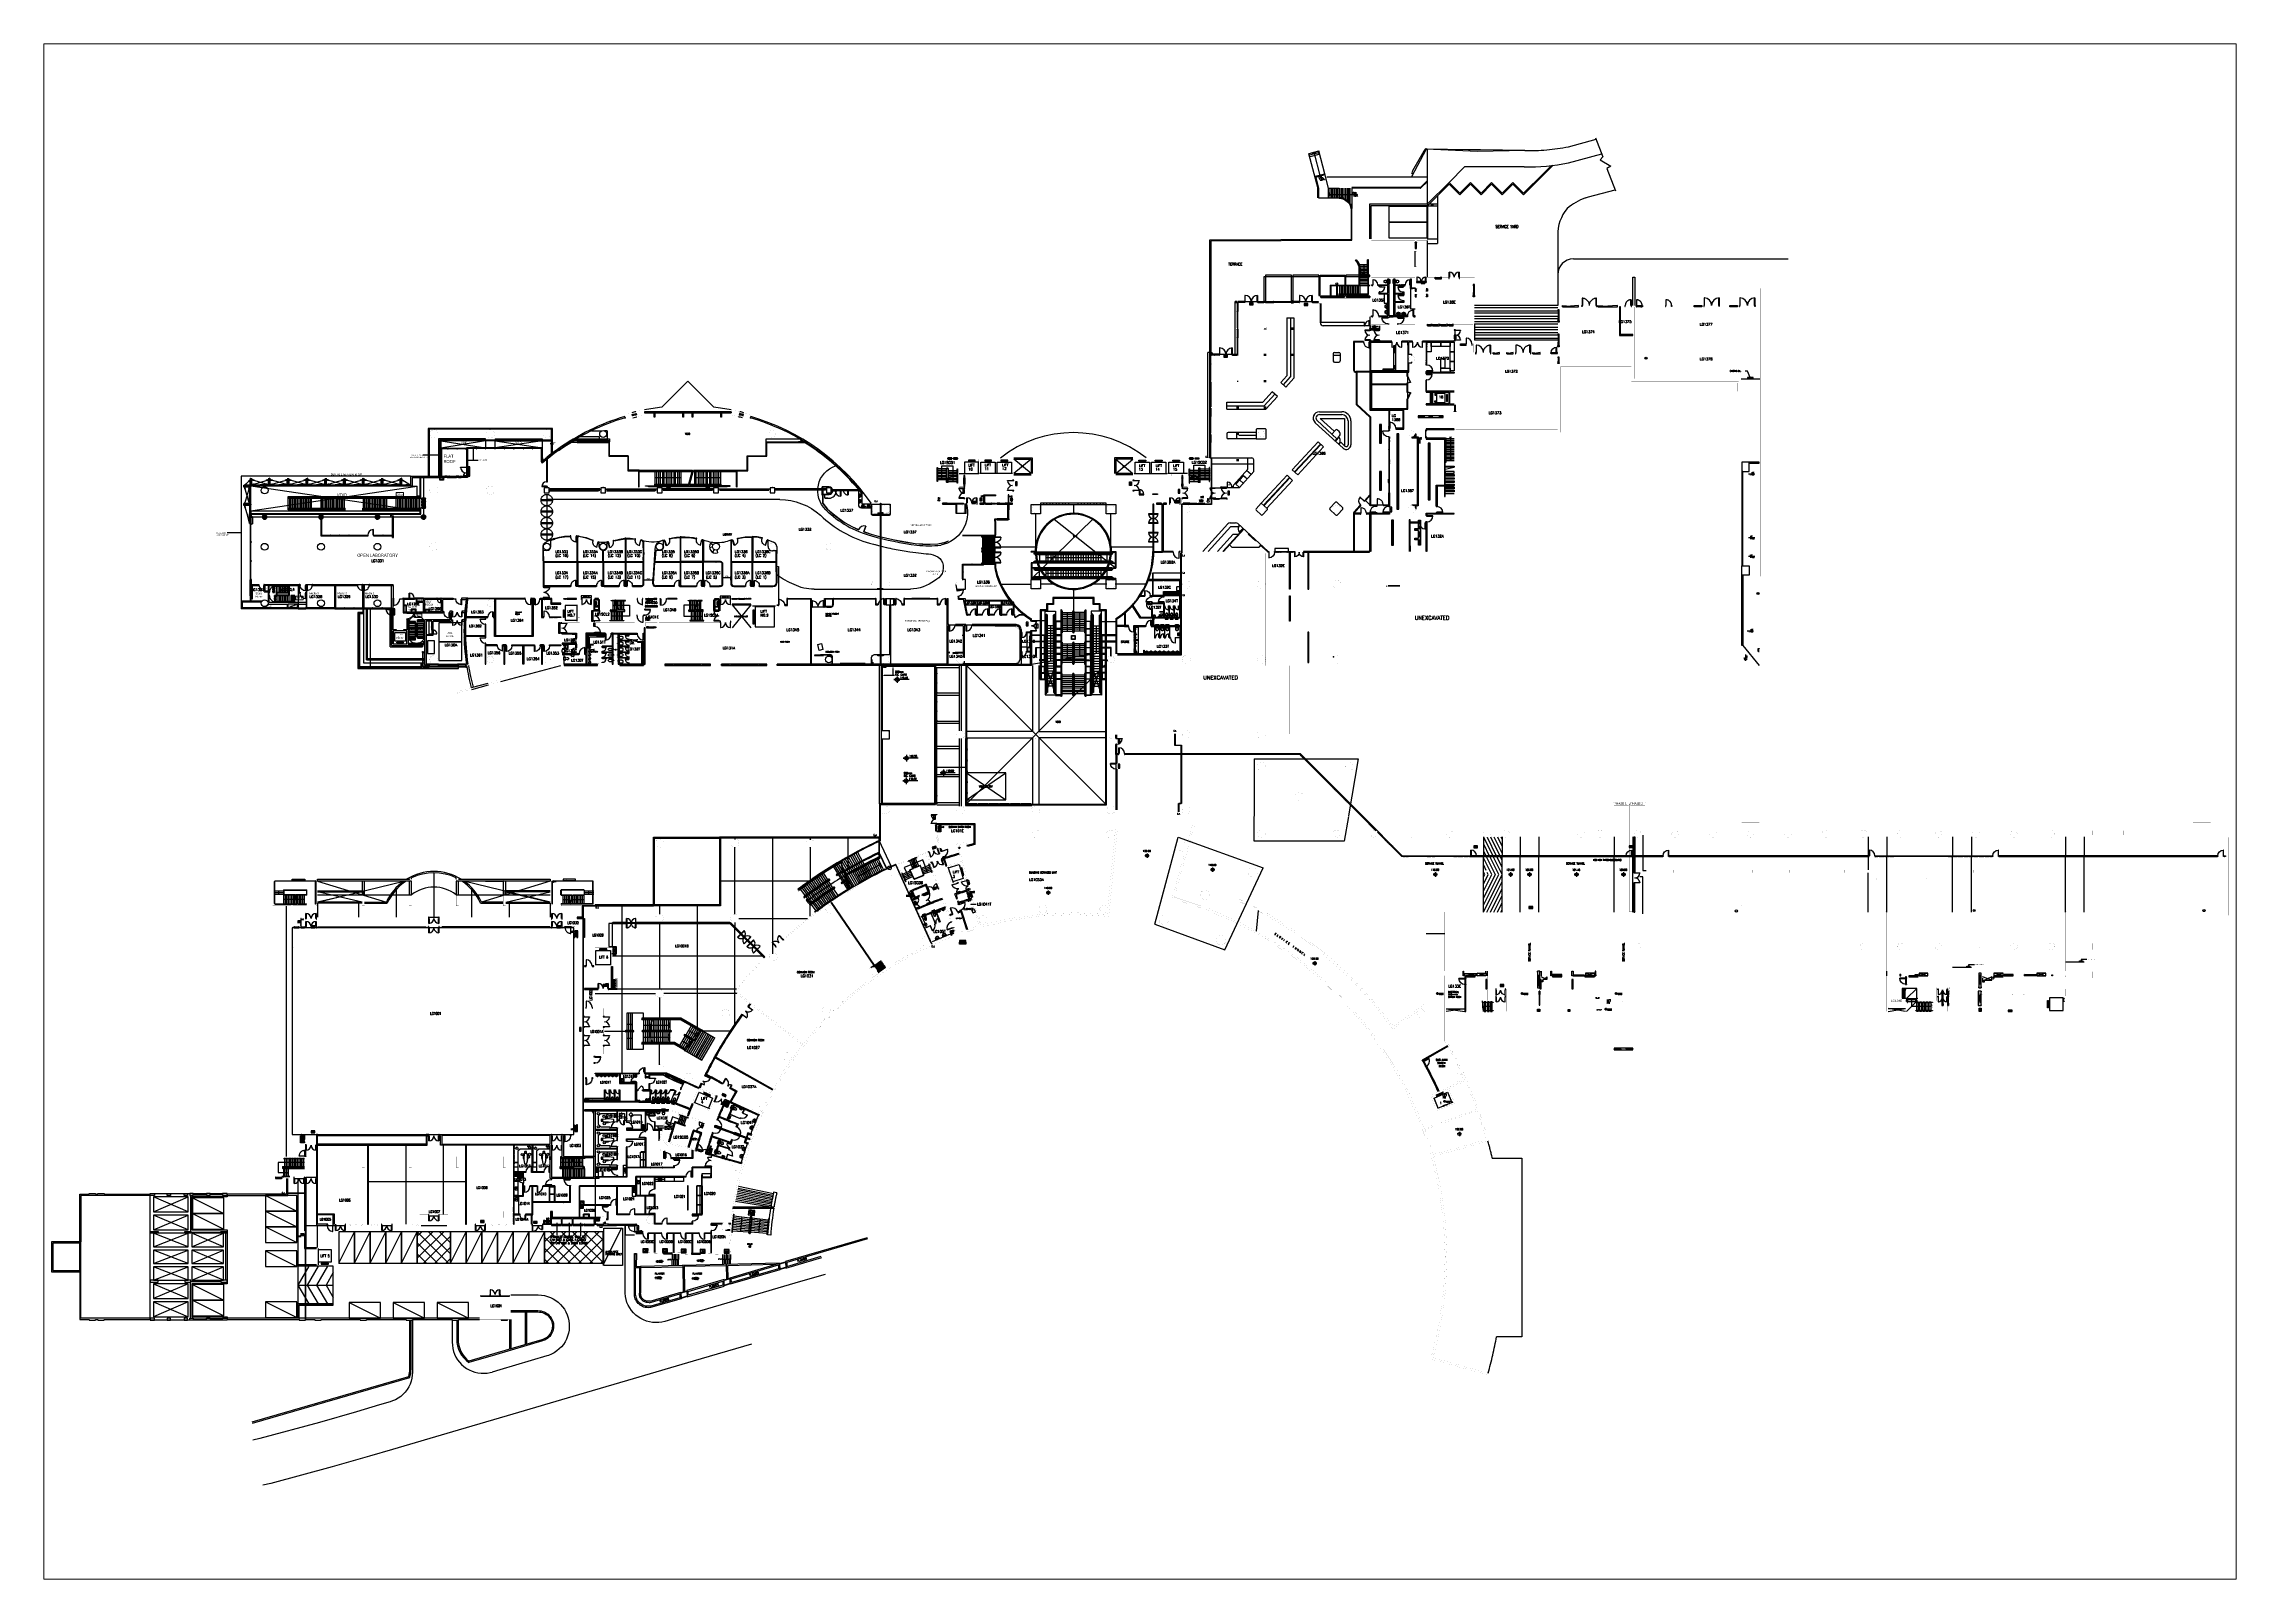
# Paper-space layout 'Layout1' of a CAD drawing. Extents: x 1.12 to 10.11, y 0.79 to 7.08.
# The model-space entities are those that its viewports show. They can reach past a viewport. Long polylines and large blocks are cut down to what shows.
import ezdxf
from ezdxf.enums import TextEntityAlignment as Align

# ---------------------------------------------------------------- set-up
doc = ezdxf.new("R2010")
doc.units = 0
doc.header["$LTSCALE"] = 1000
doc.header["$MEASUREMENT"] = 0
for name, pattern in [('1867-FITOUT$0$DASHED', [0.75, 0.5, -0.25]), ('1867-FITOUT$0$HIDDEN', [9.525, 6.35, -3.175]), ('CENTER', [2, 1.25, -0.25, 0.25, -0.25]), ('DASHDOT', [1, 0.5, -0.25, 0, -0.25]), ('DASHED', [0.75, 0.5, -0.25]), ('DOT', [0.25, 0, -0.25]), ('GFxref$0$s3123a$0$HIDDEN2', [0.1875, 0.125, -0.0625]), ('HIDDEN', [0.375, 0.25, -0.125]), ('LG3plan$0$HIDDEN', [9.525, 6.35, -3.175]), ('s1118a$0$CENTER', [2, 1.25, -0.25, 0.25, -0.25]), ('s1118a$0$DASHDOT', [1, 0.5, -0.25, 0, -0.25]), ('s1118a$0$DASHED', [0.75, 0.5, -0.25]), ('s1118a$0$HIDDEN', [0.375, 0.25, -0.125]), ('s1118a$0$PHANTOM2', [1.25, 0.625, -0.125, 0.125, -0.125, 0.125, -0.125]), ('s3118a$0$1867-FITOUT$0$CENTER', [50.8, 31.75, -6.35, 6.35, -6.35]), ('s3118a$0$1867-FITOUT$0$HIDDEN', [9.525, 6.35, -3.175]), ('s3118a$0$CENTER', [2, 1.25, -0.25, 0.25, -0.25]), ('s3118a$0$DASHDOT', [1, 0.5, -0.25, 0, -0.25]), ('s3118a$0$DASHED', [0.75, 0.5, -0.25]), ('s3118a$0$HIDDEN', [0.375, 0.25, -0.125]), ('s3118a$0$HIDDEN2', [0.1875, 0.125, -0.0625]), ('s3118a$0$s2118a$0$CENTER', [2, 1.25, -0.25, 0.25, -0.25]), ('s4118a$0$CENTER', [2, 1.25, -0.25, 0.25, -0.25]), ('s4118a$0$DASHDOT', [1, 0.5, -0.25, 0, -0.25]), ('s4118a$0$HIDDEN', [0.375, 0.25, -0.125]), ('S5118a$0$CENTER', [2, 1.25, -0.25, 0.25, -0.25]), ('S5118a$0$DASHDOT', [1, 0.5, -0.25, 0, -0.25]), ('S5118a$0$DASHED', [0.75, 0.5, -0.25]), ('S5118a$0$HIDDEN', [0.375, 0.25, -0.125])]:
    doc.linetypes.add(name, pattern=pattern)
doc.layers.get('0').update_dxf_attribs({"linetype": 'CONTINUOUS'})
doc.layers.get('Defpoints').update_dxf_attribs({"linetype": 'CONTINUOUS'})
for name, color, linetype, lineweight in [('0.25bC', 6, 'CONTINUOUS', 18), ('0.25bCEN', 1, 'CENTER', 18), ('0.25bH', 3, 'HIDDEN', 18), ('text', 4, 'CONTINUOUS', 18)]:
    doc.layers.add(name, color=color, linetype=linetype, lineweight=lineweight)
for name, color, linetype in [('11', 7, 'CONTINUOUS'), ('17', 7, 'CONTINUOUS'), ('1867-BASE$0$EXISTING BASE', 1, 'CONTINUOUS'), ('1867-FITOUT$0$I-base-RefEdit0', 1, 'CONTINUOUS'), ('1867-FITOUT$0$I-door', 1, 'CONTINUOUS'), ('1867-FITOUT$0$I-equip', 1, 'CONTINUOUS'), ('1867-FITOUT$0$I-equip-comp', 8, 'CONTINUOUS'), ('1867-FITOUT$0$I-floor-patt1', 8, 'CONTINUOUS'), ('1867-FITOUT$0$I-furn-in', 1, 'CONTINUOUS'), ('1867-FITOUT$0$I-part', 3, 'CONTINUOUS'), ('1867-FITOUT$0$I-part-glzp', 1, 'CONTINUOUS'), ('1867-FITOUT$0$I-part-glzp-fram', 1, 'CONTINUOUS'), ('1867-FITOUT$0$I-tree', 8, 'CONTINUOUS'), ('19', 7, 'CONTINUOUS'), ('2', 7, 'CONTINUOUS'), ('20', 7, 'CONTINUOUS'), ('21', 7, 'CONTINUOUS'), ('22', 7, 'CONTINUOUS'), ('23', 7, 'CONTINUOUS'), ('25', 7, 'CONTINUOUS'), ('30', 7, 'CONTINUOUS'), ('39', 7, 'CONTINUOUS'), ('41', 7, 'CONTINUOUS'), ('42', 7, 'CONTINUOUS'), ('48', 7, 'CONTINUOUS'), ('49', 7, 'CONTINUOUS'), ('5', 5, 'CENTER'), ('56', 7, 'CONTINUOUS'), ('6', 7, 'CONTINUOUS'), ('7', 7, 'CONTINUOUS'), ('9', 7, 'CONTINUOUS'), ('A-glaz', 1, 'CONTINUOUS'), ('A-Railing', 1, 'CONTINUOUS'), ('A-WallExt', 3, 'CONTINUOUS'), ('Aux (not print)', 11, 'CONTINUOUS'), ('buila', 14, 's4118a$0$HIDDEN'), ('Cloud', 1, 'CONTINUOUS'), ('core2905$0$dr', 1, 'CONTINUOUS'), ('Die No(Not Print)', 11, 'CONTINUOUS'), ('dim', 1, 'CONTINUOUS'), ('dr', 1, 'CONTINUOUS'), ('DR-PIPE', 1, 'CONTINUOUS'), ('fence', 1, 'CONTINUOUS'), ('fire shutter', 5, 'GFxref$0$s3123a$0$HIDDEN2'), ('GBP text', 4, 'CONTINUOUS'), ('glass-p', 1, 'CONTINUOUS'), ('glass-w', 1, 'CONTINUOUS'), ('interior wall', 1, 'CONTINUOUS'), ('LG1$0$wall to be demolish', 7, 'CONTINUOUS'), ('LG1plan$0$lift', 4, 'CONTINUOUS'), ('LG3plan$0$txt2', 4, 'CONTINUOUS'), ('LG3plan$0$wal', 3, 'CONTINUOUS'), ('LG3plan$0$walc', 1, 'CONTINUOUS'), ('lift', 4, 'CONTINUOUS'), ('ROOM-NO', 4, 'CONTINUOUS'), ('s1118a$0$17', 14, 'CONTINUOUS'), ('s1118a$0$19', 7, 'CONTINUOUS'), ('s1118a$0$20', 7, 'CONTINUOUS'), ('s1118a$0$22', 7, 'CONTINUOUS'), ('s1118a$0$23', 7, 'CONTINUOUS'), ('s1118a$0$25', 7, 'CONTINUOUS'), ('s1118a$0$29', 7, 'CONTINUOUS'), ('s1118a$0$30', 2, 'CONTINUOUS'), ('s1118a$0$31', 10, 'CONTINUOUS'), ('s1118a$0$42', 7, 'CONTINUOUS'), ('s1118a$0$45', 7, 'CONTINUOUS'), ('s1118a$0$48', 7, 'CONTINUOUS'), ('s1118a$0$49', 7, 'CONTINUOUS'), ('s1118a$0$5', 7, 'CONTINUOUS'), ('s1118a$0$56', 7, 'CONTINUOUS'), ('s1118a$0$6', 7, 'CONTINUOUS'), ('s1118a$0$7', 7, 'CONTINUOUS'), ('s1118a$0$bc-dr', 7, 'CONTINUOUS'), ('s1118a$0$bc-o-dis', 7, 's1118a$0$HIDDEN'), ('s1118a$0$bc-o-dr', 7, 'CONTINUOUS'), ('s1118a$0$bc-wall', 4, 'CONTINUOUS'), ('s1118a$0$DIM', 6, 'CONTINUOUS'), ('s1118a$0$Exit', 1, 'CONTINUOUS'), ('s1118a$0$FUR', 3, 'CONTINUOUS'), ('s1118a$0$FURNITURE', 4, 'CONTINUOUS'), ('s1118a$0$Glazed', 2, 'CONTINUOUS'), ('s1118a$0$HR', 1, 'CONTINUOUS'), ('s1118a$0$Layer1', 3, 'CONTINUOUS'), ('s1118a$0$N-wc-wl', 3, 'CONTINUOUS'), ('s1118a$0$ROOM-NO', 4, 'CONTINUOUS'), ('s1118a$0$sani02', 7, 'CONTINUOUS'), ('s3118a$0$11', 7, 'CONTINUOUS'), ('s3118a$0$117-0', 1, 'CONTINUOUS'), ('s3118a$0$1867-BASE$0$EXISTING BASE', 1, 'CONTINUOUS'), ('s3118a$0$1867-BASE$0$I-anno-text', 2, 'CONTINUOUS'), ('s3118a$0$1867-BASE$0$I-door', 1, 'CONTINUOUS'), ('s3118a$0$1867-FITOUT$0$i-dim', 8, 'CONTINUOUS'), ('s3118a$0$1867-FITOUT$0$I-door', 1, 'CONTINUOUS'), ('s3118a$0$1867-FITOUT$0$I-floor-patt1', 8, 'CONTINUOUS'), ('s3118a$0$1867-FITOUT$0$I-furn-in', 1, 'CONTINUOUS'), ('s3118a$0$1867-FITOUT$0$I-part', 3, 'CONTINUOUS'), ('s3118a$0$1867-FITOUT$0$I-part-glzp', 1, 'CONTINUOUS'), ('s3118a$0$1867-FITOUT$0$I-part-glzp-fram', 1, 'CONTINUOUS'), ('s3118a$0$1867-FITOUT$0$I-part-patt2', 8, 'CONTINUOUS'), ('s3118a$0$19', 7, 'CONTINUOUS'), ('s3118a$0$20', 7, 'CONTINUOUS'), ('s3118a$0$22', 7, 'CONTINUOUS'), ('s3118a$0$23', 7, 'CONTINUOUS'), ('s3118a$0$25', 7, 'CONTINUOUS'), ('s3118a$0$30', 7, 'CONTINUOUS'), ('s3118a$0$31', 15, 'CONTINUOUS'), ('s3118a$0$3d-pl', 4, 'CONTINUOUS'), ('s3118a$0$3d-rail', 1, 'CONTINUOUS'), ('s3118a$0$3d-rail2', 6, 'CONTINUOUS'), ('s3118a$0$3d-str', 254, 'CONTINUOUS'), ('s3118a$0$3d-str2', 254, 'CONTINUOUS'), ('s3118a$0$42', 7, 'CONTINUOUS'), ('s3118a$0$45', 7, 'CONTINUOUS'), ('s3118a$0$48', 7, 'CONTINUOUS'), ('s3118a$0$49', 7, 'CONTINUOUS'), ('s3118a$0$56', 7, 'CONTINUOUS'), ('s3118a$0$6', 7, 'CONTINUOUS'), ('s3118a$0$7', 7, 'CONTINUOUS'), ('s3118a$0$9', 7, 'CONTINUOUS'), ('s3118a$0$Above', 8, 'CONTINUOUS'), ('s3118a$0$E-EQ', 7, 'CONTINUOUS'), ('s3118a$0$E-fittment', 13, 'CONTINUOUS'), ('s3118a$0$Ele', 10, 'CONTINUOUS'), ('s3118a$0$EX-SOL', 5, 'CONTINUOUS'), ('s3118a$0$Floor', 8, 'CONTINUOUS'), ('s3118a$0$HR', 5, 'CONTINUOUS'), ('s3118a$0$I-anno-title', 2, 'CONTINUOUS'), ('s3118a$0$KC-G', 3, 'CONTINUOUS'), ('s3118a$0$KX', 4, 'CONTINUOUS'), ('s3118a$0$n-dr', 7, 'CONTINUOUS'), ('s3118a$0$N-Floor Lin', 254, 'CONTINUOUS'), ('s3118a$0$n-sanit', 2, 'CONTINUOUS'), ('s3118a$0$N-STEEL BEAM', 6, 'CONTINUOUS'), ('s3118a$0$N-TXT', 3, 'CONTINUOUS'), ('s3118a$0$n-wall', 3, 'CONTINUOUS'), ('s3118a$0$new shop front', 3, 'CONTINUOUS'), ('s3118a$0$new-arr', 9, 'CONTINUOUS'), ('s3118a$0$NEW-STEP', 11, 'CONTINUOUS'), ('s3118a$0$PATH', 11, 'CONTINUOUS'), ('s3118a$0$PLUMB', 2, 'CONTINUOUS'), ('s3118a$0$RC', 6, 'CONTINUOUS'), ('s3118a$0$ROOM-NO', 4, 'CONTINUOUS'), ('s3118a$0$s2118a$0$23', 7, 'CONTINUOUS'), ('s3118a$0$s2118a$0$9', 7, 'CONTINUOUS'), ('s3118a$0$s3118a$0$20', 7, 'CONTINUOUS'), ('s3118a$0$s3118a$0$23', 7, 'CONTINUOUS'), ('s3118a$0$Solid', 15, 'CONTINUOUS'), ('s3118a$0$ST', 3, 'CONTINUOUS'), ('s3118a$0$ST-DOT', 9, 's3118a$0$HIDDEN'), ('s3118a$0$ST-OUT', 11, 'CONTINUOUS'), ('s3118a$0$STAIR', 9, 'CONTINUOUS'), ('s3118a$0$Step', 13, 'CONTINUOUS'), ('s3118a$0$STRU-SEC', 6, 'CONTINUOUS'), ('s3118a$0$T-N-BD-8-2-2011', 2, 'CONTINUOUS'), ('s3118a$0$TIT-LN', 7, 'CONTINUOUS'), ('s3118a$0$TXT', 7, 'CONTINUOUS'), ('s4118a$0$10', 7, 'CONTINUOUS'), ('s4118a$0$11', 7, 'CONTINUOUS'), ('s4118a$0$17', 14, 'CONTINUOUS'), ('s4118a$0$20', 7, 'CONTINUOUS'), ('s4118a$0$21', 7, 'CONTINUOUS'), ('s4118a$0$22', 7, 'CONTINUOUS'), ('s4118a$0$23', 7, 'CONTINUOUS'), ('s4118a$0$25', 7, 'CONTINUOUS'), ('s4118a$0$30', 2, 'CONTINUOUS'), ('s4118a$0$31', 7, 'CONTINUOUS'), ('s4118a$0$33', 7, 'CONTINUOUS'), ('s4118a$0$34', 7, 'CONTINUOUS'), ('s4118a$0$35', 7, 'CONTINUOUS'), ('s4118a$0$42', 7, 'CONTINUOUS'), ('s4118a$0$45', 7, 'CONTINUOUS'), ('s4118a$0$48', 7, 'CONTINUOUS'), ('s4118a$0$49', 7, 'CONTINUOUS'), ('s4118a$0$51', 7, 'CONTINUOUS'), ('s4118a$0$56', 7, 'CONTINUOUS'), ('s4118a$0$6', 7, 'CONTINUOUS'), ('s4118a$0$7', 7, 'CONTINUOUS'), ('s4118a$0$9', 7, 'CONTINUOUS'), ('s4118a$0$bc-dr', 7, 'CONTINUOUS'), ('s4118a$0$DIM', 6, 'CONTINUOUS'), ('s4118a$0$FOLD-P', 3, 'CONTINUOUS'), ('s4118a$0$FURNITURE', 4, 'CONTINUOUS'), ('s4118a$0$Glazed', 2, 'CONTINUOUS'), ('s4118a$0$N-wc-wl', 3, 'CONTINUOUS'), ('s4118a$0$PLUMB', 1, 'CONTINUOUS'), ('s4118a$0$ROOM-NO', 4, 'CONTINUOUS'), ('s4118a$0$sani02', 7, 'CONTINUOUS'), ('S5118a$0$11', 7, 'CONTINUOUS'), ('S5118a$0$20', 7, 'CONTINUOUS'), ('S5118a$0$22', 7, 'CONTINUOUS'), ('S5118a$0$25', 7, 'CONTINUOUS'), ('S5118a$0$30', 7, 'CONTINUOUS'), ('S5118a$0$42', 7, 'CONTINUOUS'), ('S5118a$0$56', 7, 'CONTINUOUS'), ('S5118a$0$6', 7, 'CONTINUOUS'), ('S5118a$0$9', 7, 'CONTINUOUS'), ('S5118a$0$ROOM-NO', 4, 'CONTINUOUS'), ('SS Cable', 9, 'CONTINUOUS'), ('stair', 1, 'CONTINUOUS'), ('Steel', 30, 'CONTINUOUS'), ('stru', 2, 'CONTINUOUS'), ('tactile', 4, 'CONTINUOUS'), ('TILE', 8, 'CONTINUOUS'), ('TIT-LN', 7, 'CONTINUOUS'), ('txt1LG1$0$txt1', 4, 'CONTINUOUS'), ('void', 1, 'CONTINUOUS'), ('wal', 3, 'CONTINUOUS'), ('walc', 1, 'CONTINUOUS')]:
    doc.layers.add(name, color=color, linetype=linetype)
doc.layers.add('omitted', color=9, linetype='CONTINUOUS', plot=False)
doc.styles.add('core2905$0$Standard', font='txt')
doc.styles.add('FREEHAND', font='ARCH2.SHX', dxfattribs={"width": 0.75})
doc.styles.add('grid$0$romans', font='romand.shx', dxfattribs={"width": 0.75})
doc.styles.add('ROMANS', font='romans', dxfattribs={"width": 0.9})
doc.styles.add('ROMANT', font='romant')
doc.styles.add('s1118a$0$STANDARD', font='SIMPLEX', dxfattribs={"width": 0.8})
doc.styles.add('s3118a$0$1867-BASE$0$FREEHAND', font='ARCH2.SHX')
doc.styles.add('s3118a$0$FREEHAND', font='ARCH2.SHX', dxfattribs={"width": 0.75})
doc.styles.add('s3118a$0$ROMANS', font='romans.shx', dxfattribs={"width": 0.7})
doc.styles.add('s3118a$0$s2118a$0$STANDARD', font='SIMPLEX')
doc.styles.add('s3118a$0$STANDARD', font='romans.shx', dxfattribs={"width": 0.75})
doc.styles.add('s4118a$0$STANDARD', font='SIMPLEX')
doc.styles.add('S5118a$0$STANDARD', font='txt')
doc.styles.get("Standard").update_dxf_attribs({"font": 'romans.shx', "width": 0.75})
doc.styles.add('style1', font='arial.ttf')
doc.styles.add('TXT', font='txt.shx', dxfattribs={"width": 0.7})
doc.styles.add('txt1LG1$0$Standard', font='txt')
doc.styles.add('txt1LG1$0$style1', font='arial.ttf')
doc.linetypes.add('s3118a$0$1867-FITOUT$0$BATTING', pattern='A,0.00254,-2.54,[134,ltypeshp.shx,S=2.54,R=0,X=-2.54,Y=0],-5.08,[134,ltypeshp.shx,S=2.54,R=180,X=2.54,Y=0],-2.54', length=10.16254)
doc.dimstyles.new('1', dxfattribs={"dimtxt": 3, "dimasz": 2, "dimexe": 2, "dimexo": 2, "dimgap": 1, "dimtad": 1, "dimdsep": 46, "dimtxsty": 'TXT', "dimblk": 'ARCHTICK', "dimcen": 2.5, "dimclrd": 256, "dimclre": 256, "dimclrt": 256, "dimazin": 0, "dimtfac": 1, "dimtmove": 0, "dimatfit": 3, "dimfxl": 1, "dimlwd": -1, "dimlwe": -1, "dimarcsym": 0})
doc.dimstyles.new('DIM100', dxfattribs={"dimscale": 100, "dimtxt": 2, "dimasz": 2, "dimexe": 1.5, "dimexo": 1.5, "dimgap": 1, "dimtad": 1, "dimdec": 0, "dimzin": 0, "dimdsep": 46, "dimtxsty": 'FREEHAND', "dimblk": 'ARCHTICK', "dimcen": 1, "dimclrd": 8, "dimclre": 8, "dimclrt": 2, "dimadec": 0, "dimazin": 0, "dimtfac": 100, "dimtdec": 0, "dimtmove": 2, "dimatfit": 0, "dimfxl": 1.8, "dimtolj": 1, "dimtzin": 0, "dimarcsym": 0})
doc.dimstyles.new('grid$0$dim100', dxfattribs={"dimscale": 100, "dimtxt": 3, "dimasz": 2, "dimexe": 2, "dimexo": 2, "dimgap": 1, "dimtad": 1, "dimdec": 0, "dimzin": 0, "dimdsep": 46, "dimtxsty": 'grid$0$romans', "dimblk": 'ORIGIN', "dimcen": 2, "dimclrd": 256, "dimclre": 256, "dimclrt": 7, "dimaunit": 1, "dimadec": 3, "dimazin": 0, "dimtfac": 1, "dimtdec": 0, "dimtix": 1, "dimtmove": 2, "dimatfit": 3, "dimfxl": 1, "dimtvp": 1.5, "dimtolj": 1, "dimtzin": 0, "dimlwd": -1, "dimlwe": -1, "dimarcsym": 0})
pattern_1 = [(50, (0, 0), (717.2602, -62.752), [75, -825]), (355, (0, 0), (-138.7513, 752.192), [60, -660]), (100.4514, (59.8, -5.2), (578.5094, 689.4395), [63.74, -701.142]), (46.1842, (0, 200), (1067.241, -165.519), [112.5, -1237.5]), (96.6356, (88.9, 186.2), (934.663, 974.118), [95.61, -1051.713]), (351.1842, (0, 200), (934.662, 974.119), [90, -990]), (21, (100, 150), (596.907, -402.619), [75, -825]), (326, (100, 150), (243.3153, 725.15), [60, -660]), (71.4514, (149.74, 116.45), (840.2226, 322.5305), [63.74, -701.142]), (37.5, (0, 0), (12.15986, 332.89385), [0, -652, 0, -670, 0, -662.5]), (7.5, (0, 0), (263.0695, 394.4117), [0, -382, 0, -637, 0, -252.5]), (327.5, (-223, 0), (533.82244, -22.5549), [0, -250, 0, -780, 0, -1035]), (317.5, (-323, 0), (583.1862, 100.105), [0, -325, 0, -518, 0, -735])]
pattern_2 = [(50, (0, 0), (358.6301, -31.3761), [37.5, -412.5]), (355, (0, 0), (-69.3757, 376.0961), [30, -330]), (100.4514, (29.9, -2.6), (289.2547, 344.7198), [31.8701, -350.571]), (46.1842, (0, 100), (533.6205, -82.7595), [56.25, -618.75]), (96.6356, (44.47, 93.1), (467.3314, 487.059), [47.8051, -525.8565]), (351.1842, (0, 100), (467.331, 487.0593), [45, -495]), (21, (50, 75), (298.4535, -201.30945), [37.5, -412.5]), (326, (50, 75), (121.6577, 362.575), [30, -330]), (71.4514, (74.87, 58.22), (420.1113, 161.2652), [31.8701, -350.571]), (37.5, (0, 0), (6.07993, 166.44693), [0, -326, 0, -335, 0, -331.25]), (7.5, (0, 0), (131.53477, 197.20586), [0, -191, 0, -318.5, 0, -126.25]), (327.5, (-111.5, 0), (266.91122, -11.27744), [0, -125, 0, -390, 0, -517.5]), (317.5, (-161.5, 0), (291.5931, 50.0525), [0, -162.5, 0, -259, 0, -367.5])]
pattern_3 = [(45, (-11446.77, -133431.85), (-44.194174, 44.194174), [])]
pattern_4 = [(45, (-11446.7726, -136758.351), (-4.4194174, 4.4194174), [])]
pattern_5 = [(135, (-25377.6827, 67959.8847), (-1.122532015, -1.122532015), []), (225, (-25377.6827, 67959.8847), (1.122532015, -1.122532015), [])]
pattern_6 = [(135, (-46969.732, 69774.0772), (-1.68379802, -1.68379802), []), (135, (-46969.732, 69775.1998), (-1.68379802, -1.68379802), [])]
pattern_7 = [(135, (-50792.686, 67959.8847), (-1.122532015, -1.122532015), []), (225, (-50792.686, 67959.8847), (1.122532015, -1.122532015), [])]
pattern_8 = [(135, (-47877.6827, 67959.8847), (-1.122532015, -1.122532015), []), (225, (-47877.6827, 67959.8847), (1.122532015, -1.122532015), [])]
pattern_9 = [(45, (-208622.1108, 67959.8847), (1.122532015, -1.122532015), []), (315, (-208622.1108, 67959.8847), (-1.122532015, -1.122532015), [])]
pattern_10 = [(135, (-44877.6827, 67959.8847), (-1.122532015, -1.122532015), []), (225, (-44877.6827, 67959.8847), (1.122532015, -1.122532015), [])]
pattern_11 = [(45, (-205622.1108, 67959.8847), (1.122532015, -1.122532015), []), (315, (-205622.1108, 67959.8847), (-1.122532015, -1.122532015), [])]
pattern_12 = [(135, (-41877.6827, 67959.8847), (-1.122532015, -1.122532015), []), (225, (-41877.6827, 67959.8847), (1.122532015, -1.122532015), [])]
pattern_13 = [(45, (-202622.1108, 67959.8847), (1.122532015, -1.122532015), []), (315, (-202622.1108, 67959.8847), (-1.122532015, -1.122532015), [])]
pattern_14 = [(135, (-38877.6827, 67959.8847), (-1.122532015, -1.122532015), []), (225, (-38877.6827, 67959.8847), (1.122532015, -1.122532015), [])]
pattern_15 = [(45, (-199622.1108, 67959.8847), (1.122532015, -1.122532015), []), (315, (-199622.1108, 67959.8847), (-1.122532015, -1.122532015), [])]
pattern_16 = [(135, (-35877.6827, 67959.8847), (-1.122532015, -1.122532015), []), (225, (-35877.6827, 67959.8847), (1.122532015, -1.122532015), [])]
pattern_17 = [(45, (-196622.1108, 67959.8847), (1.122532015, -1.122532015), []), (315, (-196622.1108, 67959.8847), (-1.122532015, -1.122532015), [])]
pattern_18 = [(135, (-32877.6827, 67959.8847), (-1.122532015, -1.122532015), []), (225, (-32877.6827, 67959.8847), (1.122532015, -1.122532015), [])]
pattern_19 = [(45, (-193622.1108, 67959.8847), (1.122532015, -1.122532015), []), (315, (-193622.1108, 67959.8847), (-1.122532015, -1.122532015), [])]
pattern_20 = [(135, (-29877.6827, 67959.8847), (-1.122532015, -1.122532015), []), (225, (-29877.6827, 67959.8847), (1.122532015, -1.122532015), [])]
pattern_21 = [(45, (-190622.1108, 67959.8847), (1.122532015, -1.122532015), []), (315, (-190622.1108, 67959.8847), (-1.122532015, -1.122532015), [])]
pattern_22 = [(135, (-26877.6827, 67959.8847), (-1.122532015, -1.122532015), []), (225, (-26877.6827, 67959.8847), (1.122532015, -1.122532015), [])]
pattern_23 = [(45, (-187622.1108, 67959.8847), (1.122532015, -1.122532015), []), (315, (-187622.1108, 67959.8847), (-1.122532015, -1.122532015), [])]
pattern_24 = [(135, (-164677.6526, -45925.082), (1.122532015, 1.122532015), []), (45, (-164677.6526, -45925.082), (1.122532015, -1.122532015), [])]
pattern_25 = [(135, (-164677.6526, -48840.0852), (1.122532015, 1.122532015), []), (45, (-164677.6526, -48840.0852), (1.122532015, -1.122532015), [])]
pattern_26 = [(225, (-164677.6526, 111904.343), (1.122532015, -1.122532015), []), (315, (-164677.6526, 111904.343), (1.122532015, 1.122532015), [])]
pattern_27 = [(225, (-164677.6526, 108904.343), (1.122532015, -1.122532015), []), (315, (-164677.6526, 108904.343), (1.122532015, 1.122532015), [])]

# ---------------------------------------------------------------- blocks, each defined once
blk = doc.blocks.new('s1118a$0$D1700A')
at = {"layer": 's1118a$0$30', "color": 14, "linetype": 'Continuous'}
for points in [[(0, 0.2), (0, 0), (0.05, 0), (0.05, 0.2)], [(0.05, 0.2), (0.05, 1), (0.1, 1), (0.1, 0.2)], [(1.6, 0.2), (1.6, 1), (1.65, 1), (1.65, 0.2)], [(1.65, 0.2), (1.65, 0), (1.7, 0), (1.7, 0.2)]]:
    blk.add_lwpolyline(points, close=True, dxfattribs=at)
for centre, start, end in [((0.05, 0.2), 0, 90), ((1.650003, 0.2), 90, 180)]:
    blk.add_arc(centre, 0.800001, start, end, dxfattribs=at)
blk = doc.blocks.new('s1118a$0$D1050B')
at = {"layer": 's1118a$0$30', "color": 14, "linetype": 'Continuous'}
for points in [[(0, 0), (0.05, 0), (0.05, 0.15), (0, 0.15)], [(0.05, 0.15), (0.1, 0.15), (0.1, 1.1), (0.05, 1.1)], [(1, 0), (1.05, 0), (1.05, 0.15), (1, 0.15)]]:
    blk.add_lwpolyline(points, close=True, dxfattribs=at)
blk.add_arc((0.05, 0.150001), 0.950006, 0, 90, dxfattribs=at)
blk = doc.blocks.new('s1118a$0$D1700B')
at = {"layer": 's1118a$0$30', "color": 14, "linetype": 'Continuous'}
for points in [[(0, 0.15), (0, 0), (0.05, 0), (0.05, 0.15)], [(0.05, 0.15), (0.05, 0.95), (0.1, 0.95), (0.1, 0.15)], [(1.6, 0.15), (1.6, 0.95), (1.65, 0.95), (1.65, 0.15)], [(1.65, 0.15), (1.65, 0), (1.7, 0), (1.7, 0.15)]]:
    blk.add_lwpolyline(points, close=True, dxfattribs=at)
for centre, start, end in [((0.05, 0.150001), 0, 90), ((1.65001, 0.150001), 90, 180)]:
    blk.add_arc(centre, 0.800005, start, end, dxfattribs=at)
blk = doc.blocks.new('s1118a$0$D1050A')
at = {"layer": 's1118a$0$30', "color": 14, "linetype": 'Continuous'}
for points in [[(0, 0), (0.05, 0), (0.05, 0.2), (0, 0.2)], [(0.05, 0.2), (0.1, 0.2), (0.1, 1.15), (0.05, 1.15)], [(1, 0), (1.05, 0), (1.05, 0.2), (1, 0.2)]]:
    blk.add_lwpolyline(points, close=True, dxfattribs=at)
blk.add_arc((0.05, 0.200001), 0.950006, 0, 90, dxfattribs=at)
blk = doc.blocks.new('s1118a$0$CSINK')
at = {"layer": 's1118a$0$49', "color": 2, "linetype": 'Continuous'}
for p, q in [((0, 0.075), (0, 0.325)), ((0.05, 0.1062), (0.05, 0.2938)), ((0.075, 0.4), (0.425, 0.4)), ((0.425, 0), (0.075, 0)), ((0.11, 0.35), (0.39, 0.35)), ((0.39, 0.05), (0.11, 0.05)), ((0.45, 0.2938), (0.45, 0.1062)), ((0.5, 0.325), (0.5, 0.075))]:
    blk.add_line(p, q, dxfattribs=at)
for points in [[(0.110001, 0.350002, 0.03065), (0.102177, 0.34952, 0.030839), (0.094471, 0.348086, 0.030964), (0.087061, 0.345727, 0.031496), (0.080001, 0.342466, 0.031724), (0.0735, 0.338394, 0.032492), (0.067574, 0.333527, 0.032773), (0.06242, 0.328017, 0.033593), (0.058039, 0.321877, 0.033855), (0.054579, 0.315298, 0.034491), (0.052045, 0.308311, 0.03465), (0.050518, 0.301102, 0.034891), (0.05, 0.293752)], [(0.05, 0.106251, 0.034891), (0.050518, 0.098901, 0.03465), (0.052045, 0.091692, 0.034491), (0.054579, 0.084705, 0.033855), (0.058039, 0.078125, 0.033593), (0.06242, 0.071985, 0.032773), (0.067574, 0.066476, 0.032492), (0.0735, 0.061608, 0.031724), (0.080001, 0.057536, 0.031496), (0.087061, 0.054276, 0.030964), (0.094471, 0.051917, 0.030839), (0.102177, 0.050482, 0.03065), (0.110001, 0.05)], [(0.450003, 0.293752, 0.034891), (0.449486, 0.301102, 0.03465), (0.447958, 0.308311, 0.034491), (0.445424, 0.315298, 0.033855), (0.441964, 0.321877, 0.033593), (0.437583, 0.328017, 0.032773), (0.432429, 0.333527, 0.032492), (0.426503, 0.338394, 0.031724), (0.420003, 0.342466, 0.031496), (0.412943, 0.345727, 0.030964), (0.405532, 0.348086, 0.030839), (0.397826, 0.34952, 0.03065), (0.390002, 0.350002)], [(0.390002, 0.05, 0.03065), (0.397826, 0.050482, 0.030839), (0.405532, 0.051917, 0.030964), (0.412943, 0.054276, 0.031496), (0.420003, 0.057536, 0.031724), (0.426503, 0.061608, 0.032492), (0.432429, 0.066476, 0.032773), (0.437583, 0.071985, 0.033593), (0.441964, 0.078125, 0.033855), (0.445424, 0.084705, 0.034491), (0.447958, 0.091692, 0.03465), (0.449486, 0.098901, 0.034891), (0.450003, 0.106251)]]:
    blk.add_lwpolyline(points, format="xyb", dxfattribs=at)
for centre, start, end in [((0.075, 0.325002), 90, 180), ((0.075, 0.075), 180, 270), ((0.425003, 0.325002), 0, 90), ((0.425003, 0.075), 270, 0)]:
    blk.add_arc(centre, 0.075, start, end, dxfattribs=at)
blk = doc.blocks.new('s1118a$0$HR')
at = {"layer": 's1118a$0$56', "color": 1, "linetype": 'Continuous'}
for p, q in [((0, 0.6), (0, 0)), ((0, 0.325), (0.05, 0.325)), ((0, 0.275), (0.05, 0.275)), ((0.0594, 0.046), (0.067, 0.5441)), ((0.0862, 0.046), (0.0938, 0.5441)), ((0.113, 0.046), (0.1206, 0.5441)), ((0.1398, 0.046), (0.1474, 0.5441)), ((0.1666, 0.046), (0.1742, 0.5441)), ((0.2009, 0.5441), (0.1933, 0.046)), ((0.2201, 0.046), (0.2277, 0.5441)), ((0.2469, 0.046), (0.2545, 0.5441))]:
    blk.add_line(p, q, dxfattribs=at)
for points in [[(0.0574, 0.57), (0.0449, 0.57), (0.0449, 0.02), (0.0574, 0.02)], [(0.2574, 0.02), (0.2699, 0.02), (0.2699, 0.57), (0.2574, 0.57)]]:
    blk.add_lwpolyline(points, close=True, dxfattribs=at)
for centre, start, end in [((0.07285, 0.046), 179.999972, 359.999967), ((0.08045, 0.544103), 0.000031, 180.000025), ((0.099636, 0.046), 179.999972, 359.999967), ((0.107236, 0.544103), 0.000031, 180.000025), ((0.126422, 0.046), 179.999972, 359.999967), ((0.134022, 0.544103), 0.000031, 180.000025), ((0.153208, 0.046), 179.999972, 359.999967), ((0.160808, 0.544103), 0.000031, 180.000025), ((0.179994, 0.046), 179.999972, 359.999967), ((0.187594, 0.544103), 0.000031, 180.000025), ((0.20678, 0.046), 179.999972, 359.999967), ((0.21438, 0.544103), 0.000031, 180.000025), ((0.233565, 0.046), 179.999972, 359.999967), ((0.241165, 0.544103), 0.000031, 180.000025)]:
    blk.add_arc(centre, 0.013393, start, end, dxfattribs=at)
blk = doc.blocks.new('s1118a$0$D1600D')
at = {"layer": 's1118a$0$30', "color": 14, "linetype": 'Continuous'}
for points in [[(0.05, 0.15), (0, 0.15), (0, 0), (0.0501, 0), (0.05, 0.825), (0.1, 0.8251), (0.1, 0.075), (0.05, 0.075)], [(1.55, 0.15), (1.6, 0.15), (1.6, 0), (1.55, 0), (1.55, 0.825), (1.5, 0.825), (1.5, 0.075), (1.55, 0.075)]]:
    blk.add_lwpolyline(points, dxfattribs=at)
at = {"layer": 's1118a$0$30', "color": 14, "linetype": 's1118a$0$HIDDEN'}
for points in [[(0.05, 0.075), (0.1, 0.075), (0.1, -0.675), (0.0501, -0.675)], [(1.5, 0.075), (1.55, 0.075), (1.55, -0.675), (1.5001, -0.675)]]:
    blk.add_lwpolyline(points, close=True, dxfattribs=at)
at = {"layer": 's1118a$0$30', "color": 14, "linetype": 'Continuous'}
for centre, start, end in [((0.05, 0.075), 0, 90), ((1.55, 0.075), 90, 180)]:
    blk.add_arc(centre, 0.75, start, end, dxfattribs=at)
at = {"layer": 's1118a$0$30', "color": 14, "linetype": 's1118a$0$HIDDEN'}
for centre, start, end in [((0.05, 0.075), 270, 0), ((1.55, 0.075), 180, 270)]:
    blk.add_arc(centre, 0.75, start, end, dxfattribs=at)
blk = doc.blocks.new('s1118a$0$CHAT15')
at = {"layer": 's1118a$0$22', "color": 14, "linetype": 'Continuous'}
for points in [[(0, 0), (0.15, 0.15), (0.3, 0), (0.45, 0.15), (0.6, 0), (0.75, 0.15)], [(0, 0.15), (0.15, 0), (0.3, 0.15), (0.45, 0), (0.6, 0.15), (0.75, 0)]]:
    blk.add_lwpolyline(points, dxfattribs=at)
blk = doc.blocks.new('s1118a$0$HAT15')
at = {"layer": 's1118a$0$22', "color": 14, "linetype": 'Continuous'}
for p, q in [((0, 0), (0.15, 0.15)), ((0, 0.15), (0.15, 0))]:
    blk.add_line(p, q, dxfattribs=at)
blk = doc.blocks.new('s1118a$0$CPARK')
at = {"layer": 's1118a$0$5', "color": 14, "linetype": 'Continuous'}
blk.add_line((0, 0), (2.5, 5), dxfattribs=at)
blk.add_lwpolyline([(0, 0), (2.5, 0), (2.5, 5), (0, 5)], close=True, dxfattribs=at)
blk = doc.blocks.new('s1118a$0$EXIT')
at = {"layer": 's1118a$0$56', "color": 1, "linetype": 'Continuous'}
blk.add_lwpolyline([(0, 0), (0.6, 0), (0.6, 0.3), (0, 0.3)], close=True, dxfattribs=at)
at = {"layer": 's1118a$0$56', "color": 1, "linetype": 'Continuous', "style": 's1118a$0$STANDARD', "width": 0.8}
blk.add_text('EXIT', height=0.15, dxfattribs=at).set_placement((0.0816, 0.0747))
blk = doc.blocks.new('s1118a$0$WHB')
at = {"layer": 's1118a$0$49', "color": 2, "linetype": 'Continuous'}
for p, q in [((-0.319, -0.18), (-0.231, -0.18)), ((-0.275, -0.1358), (-0.275, -0.224))]:
    blk.add_line(p, q, dxfattribs=at)
blk.add_lwpolyline([(-0.5499, -0.257), (-0.5499, 0), (0, 0), (0, -0.257)], dxfattribs=at)
for points in [[(-0.5499, -0.257, -0.002263), (-0.549724, -0.267938, 0.036796), (-0.5488, -0.2788, 0.020421), (-0.546385, -0.289895, 0.014498), (-0.5432, -0.3008, 0.010932), (-0.539394, -0.312137, 0.038908), (-0.5345, -0.323, 0.008498), (-0.528085, -0.334012, 0.008482), (-0.5213, -0.3448, -0.000875), (-0.517665, -0.350522, 0.031206), (-0.5137, -0.356, 0.012082), (-0.508833, -0.361474, 0.003111), (-0.5038, -0.3668, 0.003418), (-0.498358, -0.372457, 0.006942), (-0.4928, -0.378, 0.02136), (-0.486346, -0.383668, 0.004577), (-0.4796, -0.389, 0.010329), (-0.472016, -0.394741, 0.020459), (-0.4641, -0.4, 0.011097), (-0.454214, -0.405612, 0.000222), (-0.4442, -0.411, 0.005265), (-0.433797, -0.416491, 0.003486), (-0.4233, -0.4218, 0.03693), (-0.407126, -0.428284, 0.017242), (-0.3903, -0.433, 0.00772), (-0.365676, -0.438744, 0.00623), (-0.3409, -0.4438, 0.007249), (-0.329931, -0.445752, 0.011082), (-0.3189, -0.4473, 0.017141), (-0.296937, -0.44907, 0.013335), (-0.2749, -0.4495, 0.011832), (-0.252918, -0.448864, 0.013868), (-0.231, -0.4471, 0.010346), (-0.219921, -0.445647, 0.007504), (-0.2089, -0.4438, 0.007334), (-0.183976, -0.438946, 0.014721), (-0.1593, -0.433, 0.021098), (-0.143742, -0.427981, 0.016671), (-0.1286, -0.4218, 0.002597), (-0.116958, -0.416588, 0.013831), (-0.1055, -0.411, 0.006107), (-0.095486, -0.405597, 0.013889), (-0.0857, -0.3998, 0.009703), (-0.077806, -0.394602, 0.01659), (-0.0702, -0.389, 0.007376), (-0.063502, -0.383568, 0.018682), (-0.0571, -0.3778, 0.004037), (-0.051612, -0.372338, 0.002917), (-0.0462, -0.3668, 0.003488), (-0.041091, -0.361454, 0.007308), (-0.0361, -0.356, 0.034111), (-0.032062, -0.350644, 0.001258), (-0.0284, -0.345, 0.012547), (-0.021568, -0.33404, 0.008451), (-0.0152, -0.3228, 0.032813), (-0.01028, -0.312022, 0.01499), (-0.0064, -0.3008, 0.017513), (-0.003328, -0.2899, 0.020828), (-0.0011, -0.2788, 0.031844), (-0.000225, -0.267931, -0.001864), (0, -0.257)], [(-0.2749, -0.1127, 0.004239), (-0.289204, -0.113251, 0.002651), (-0.3035, -0.114, 0.003533), (-0.31721, -0.114869, 0.006003), (-0.3309, -0.116, 0.015073), (-0.34193, -0.117427, 0.005128), (-0.3529, -0.1193, 0.012086), (-0.365606, -0.121897, 0.007915), (-0.3782, -0.125, 0.017555), (-0.394382, -0.129857, 0.016389), (-0.4102, -0.1358, 0.012678), (-0.421941, -0.140931, 0.028606), (-0.4332, -0.147, 0.005075), (-0.441524, -0.152288, 0.008504), (-0.4497, -0.1578, 0.002696), (-0.457488, -0.163282, 0.012777), (-0.4651, -0.169, 0.01603), (-0.471331, -0.174302, 0.016779), (-0.4772, -0.18, 0.006146), (-0.482301, -0.18541, 0.012077), (-0.4872, -0.191, 0.004888), (-0.491647, -0.196462, 0.003638), (-0.496, -0.202, 0.008947), (-0.499981, -0.207341, 0.006073), (-0.5038, -0.2128, 0.039408), (-0.506807, -0.218138, 0.017301), (-0.5092, -0.2238, 0.017623), (-0.513063, -0.234644, 0.033372), (-0.5158, -0.2458, 0.018563), (-0.516526, -0.251381, 0.012968), (-0.5169, -0.257, 0.012131), (-0.517005, -0.262402, 0.016663), (-0.5168, -0.2678, 0.029632), (-0.515325, -0.278934, 0.031912), (-0.5125, -0.2898, 0.01542), (-0.510432, -0.295474, 0.017108), (-0.508, -0.301, 0.002382), (-0.505364, -0.306433, 0.00952), (-0.5026, -0.3118, 0.009627), (-0.499383, -0.317448, 0.005168), (-0.496, -0.323, 0.013642), (-0.4923, -0.328605, 0.013648), (-0.4883, -0.334, 0.020386), (-0.483532, -0.339563, 0.012995), (-0.4784, -0.3448, 0.006177), (-0.472406, -0.350518, 0.012992), (-0.4662, -0.356, 0.001911), (-0.459656, -0.361407, -0.00085), (-0.4531, -0.3668, -0.002763), (-0.446549, -0.372299, 0.002623), (-0.44, -0.3778, 0.05247), (-0.430413, -0.38396, 0.00623), (-0.4201, -0.389, 0.021349), (-0.40648, -0.394932, 0.010161), (-0.3925, -0.4, 0.016064), (-0.372847, -0.406015, 0.009991), (-0.3529, -0.411, 0.017366), (-0.335986, -0.414265, 0.012989), (-0.3189, -0.4165, 0.01392), (-0.296931, -0.418207, 0.013692), (-0.2749, -0.4187, 0.012459), (-0.252921, -0.41804, 0.012166), (-0.231, -0.4163, 0.011998), (-0.213873, -0.414128, 0.016069), (-0.1969, -0.411, 0.011274), (-0.176834, -0.406224, 0.025447), (-0.1572, -0.4, 0.011112), (-0.144438, -0.394863, 0.017831), (-0.132, -0.389, 0.002905), (-0.121887, -0.383776, 0.025327), (-0.1121, -0.378, 0.00801), (-0.10424, -0.372551, 0.011565), (-0.0966, -0.3668, 0.003173), (-0.089937, -0.361475, 0.008314), (-0.0834, -0.356, 0.007853), (-0.077264, -0.350493, 0.007586), (-0.0713, -0.3448, 0.011579), (-0.066181, -0.339552, 0.019406), (-0.0614, -0.334, 0.014434), (-0.057382, -0.328617, 0.016024), (-0.0537, -0.323, 0.005126), (-0.050381, -0.31744, 0.007114), (-0.0472, -0.3118, 0.007738), (-0.044393, -0.306429, 0.002848), (-0.0417, -0.301, 0.021656), (-0.039297, -0.295482, 0.014757), (-0.0373, -0.2898, 0.027907), (-0.034472, -0.279028, 0.034296), (-0.033, -0.268, 0.016613), (-0.032856, -0.262501, 0.009533), (-0.033, -0.257, 0.010392), (-0.033345, -0.251385, 0.017332), (-0.034, -0.2458, 0.037977), (-0.036661, -0.234723, 0.020366), (-0.0406, -0.224, 0.016669), (-0.043134, -0.21826, 0.03136), (-0.0462, -0.2128, 0.006089), (-0.049858, -0.207335, 0.01105), (-0.0537, -0.202, 0.005719), (-0.05808, -0.196344, 0.006781), (-0.0626, -0.1908, 0.012108), (-0.067454, -0.185313, 0.005553), (-0.0725, -0.18, 0.016017), (-0.078354, -0.174343, 0.010389), (-0.0845, -0.169, 0.020034), (-0.092125, -0.163162, 0.010765), (-0.1001, -0.1578, 0.013175), (-0.109299, -0.15223, 0.005172), (-0.1187, -0.147, 0.012528), (-0.130085, -0.141168, 0.007684), (-0.1417, -0.1358, 0.017552), (-0.156402, -0.129848, 0.019466), (-0.1715, -0.125, 0.012068), (-0.184124, -0.121804, 0.015156), (-0.1969, -0.1193, 0.00473), (-0.20783, -0.117603, 0.008692), (-0.2188, -0.1162, 0.005092), (-0.232536, -0.114838, 0.0067), (-0.2463, -0.1138, 0.005974), (-0.260594, -0.113101, 0.004448), (-0.2749, -0.1127)]]:
    blk.add_lwpolyline(points, format="xyb", dxfattribs=at)
blk.add_circle((-0.274896, -0.179899), 0.0275, dxfattribs=at)
blk = doc.blocks.new('s1118a$0$FD')
at = {"layer": 's1118a$0$45', "color": 2, "linetype": 'Continuous'}
blk.add_circle((0, 0), 0.1, dxfattribs=at)
at = {"layer": 's1118a$0$45', "color": 2, "linetype": 'Continuous', "style": 's1118a$0$STANDARD', "width": 0.8}
blk.add_text('FD', height=0.15, dxfattribs=at).set_placement((0.2, -0.075))
blk = doc.blocks.new('s1118a$0$FH')
at = {"layer": 's1118a$0$56', "color": 1, "linetype": 'Continuous'}
blk.add_circle((0, 0), 0.15, dxfattribs=at)
at = {"layer": 's1118a$0$56', "color": 1, "linetype": 'Continuous', "style": 's1118a$0$STANDARD', "width": 0.8}
blk.add_text('FH', height=0.2, dxfattribs=at).set_placement((0.2, -0.1))
blk = doc.blocks.new('s1118a$0$D1600A')
at = {"layer": 's1118a$0$30', "linetype": 'Continuous'}
for points in [[(0, 0), (0.05, 0), (0.05, 0.2), (0, 0.2)], [(0.05, 0.2), (0.1, 0.2), (0.1, 0.95), (0.05, 0.95)], [(1.55, 0.2), (1.5, 0.2), (1.5, 0.95), (1.55, 0.95)], [(1.6, 0), (1.55, 0), (1.55, 0.2), (1.6, 0.2)]]:
    blk.add_lwpolyline(points, close=True, dxfattribs=at)
for centre, start, end in [((0.05, 0.2), 0, 90), ((1.550003, 0.2), 90, 180)]:
    blk.add_arc(centre, 0.750001, start, end, dxfattribs=at)
blk = doc.blocks.new('s1118a$0$WC')
at = {"layer": 's1118a$0$49', "color": 14, "linetype": 'Continuous'}
for p, q in [((-0.08, 0.21), (-0.08, 0.2)), ((0.08, 0.2), (-0.08, 0.2)), ((0.08, 0.21), (0.08, 0.2))]:
    blk.add_line(p, q, dxfattribs=at)
at = {"layer": 's1118a$0$49', "color": 14, "linetype": 's1118a$0$HIDDEN'}
for p, q in [((-0.02, -0.23), (-0.02, 0)), ((0.03, -0.23), (0.03, 0))]:
    blk.add_line(p, q, dxfattribs=at)
at = {"layer": 's1118a$0$49', "color": 14, "linetype": 'Continuous'}
for points in [[(0.11, 0.22), (0.12, 0.22, 0.064397), (0.15, 0.27, 0.312063), (0.09, 0.63, 0.200897), (0, 0.67, 0.200897), (-0.09, 0.63, 0.312063), (-0.15, 0.27, 0.064397), (-0.12, 0.22), (-0.11, 0.22)], [(-0.18, 0.41, 0.045439), (-0.15, 0), (0.15, 0, 0.045439), (0.18, 0.41, -0.205215)], [(-0.06, 0.2), (-0.06, 0.18, -1), (-0.09, 0.18), (-0.09, 0.21)], [(0.06, 0.2), (0.06, 0.18, 1), (0.09, 0.18), (0.09, 0.21)]]:
    blk.add_lwpolyline(points, format="xyb", dxfattribs=at)
blk.add_lwpolyline([(0, 0.65, 0.200897), (-0.08, 0.62, 0.312063), (-0.14, 0.27, 0.096006), (-0.1, 0.21), (0.1, 0.21, 0.096006), (0.14, 0.27, 0.312063), (0.08, 0.62, 0.200897)], format="xyb", close=True, dxfattribs=at)
blk.add_lwpolyline([(-0.25, -0.33), (0.25, -0.33), (0.25, -0.15), (-0.25, -0.15)], close=True, dxfattribs=at)
at = {"layer": 's1118a$0$49', "color": 14, "linetype": 's1118a$0$HIDDEN'}
blk.add_circle((0, -0.23), 0.025, dxfattribs=at)
blk = doc.blocks.new('s1118a$0$d875')
at = {"layer": 's1118a$0$30'}
for points in [[(-87374.9, -74949.9), (-87324.9, -74949.9), (-87324.9, -75049.9), (-87374.9, -75049.9)], [(-86449.9, -74949.9), (-86399.9, -74949.9), (-86399.9, -75049.9), (-86449.9, -75049.9)]]:
    blk.add_lwpolyline(points, close=True, dxfattribs=at)
at = {"layer": 's1118a$0$30', "color": 2, "linetype": 'Continuous'}
blk.add_lwpolyline([(-86449.9, -74949.9), (-86449.9, -74074.9), (-86499.9, -74074.9), (-86499.9, -74949.9)], close=True, dxfattribs=at)
at = {"layer": 's1118a$0$30'}
blk.add_arc((-86449.9, -74949.9), 875, 90, 180, dxfattribs=at)
blk = doc.blocks.new('s1118a$0$URINAL')
at = {"layer": 's1118a$0$49', "color": 2, "linetype": 'Continuous'}
for points in [[(0.17, 0, 0.355245), (0.15, 0.01), (-0.15, 0.01, 0.355245), (-0.17, 0), (-0.19, -0.1, -0.355529), (-0.2, -0.1), (-0.22, -0.1, -0.414214), (-0.23, -0.09), (-0.23, 0.13), (0.23, 0.13), (0.23, -0.09, -0.414214), (0.22, -0.1), (0.2, -0.1, -0.355529), (0.19, -0.1), (0.17, 0)], [(-0.17, 0.01), (-0.01, -0.12, 0.364844), (0.01, -0.12), (0.17, 0.01)], [(-0.18, -0.04), (-0.03, -0.16, 0.364844), (0.03, -0.16), (0.18, -0.04)]]:
    blk.add_lwpolyline(points, format="xyb", dxfattribs=at)
blk.add_circle((0, 0.06), 0.0205, dxfattribs=at)
blk = doc.blocks.new('s1118a$0$MedicalSink')
at = {"layer": 's1118a$0$6'}
for p, q in [((-14273, 4724), (-14273, 4573)), ((-14257, 4563), (-14263, 4563)), ((-14247, 4724), (-14247, 4573))]:
    blk.add_line(p, q, dxfattribs=at)
blk.add_circle((-14260, 4748), 28, dxfattribs=at)
for centre, radius, start, end in [((-14360, 4748), 28, 202.48965, 192.21515), ((-14263, 4573), 10, 180, 269.43309), ((-14257, 4573), 10, 269.43309, 0), ((-14160, 4748), 28, 347.57591, 337.29847)]:
    blk.add_arc(centre, radius, start, end, dxfattribs=at)
at = {"layer": 's1118a$0$DIM', "linetype": 'Continuous'}
for p, q in [((-14513, 4723), (-14513, 4722)), ((-14363, 4748), (-14512, 4725)), ((-14362, 4743), (-14511, 4720)), ((-14360, 4747), (-14360, 4746)), ((-14336, 4734), (-14284, 4734)), ((-14334, 4759), (-14286, 4759)), ((-14236, 4734), (-14184, 4734)), ((-14234, 4759), (-14186, 4759)), ((-14161, 4747), (-14161, 4746)), ((-14160, 4743), (-14011, 4720)), ((-14158, 4748), (-14009, 4725)), ((-14008, 4723), (-14008, 4722))]:
    blk.add_line(p, q, dxfattribs=at)
blk.add_circle((-14263, 4474), 34.1, dxfattribs=at)
for centre, start, end in [((-14511, 4723), 103.01739, 193.01739), ((-14511, 4722), 193.01739, 283.01739), ((-14362, 4746), 13.01739, 103.01739), ((-14362, 4745), 283.01739, 13.01739), ((-14159, 4746), 76.98261, 166.98261), ((-14159, 4745), 166.98261, 256.98261), ((-14010, 4722), 256.98261, 346.98261), ((-14010, 4723), 346.98261, 76.98261)]:
    blk.add_arc(centre, 2, start, end, dxfattribs=at)
at = {"layer": 's1118a$0$FURNITURE', "linetype": 'Continuous'}
for p, q in [((-14510, 4655), (-14510, 4324)), ((-14485, 4680), (-14035, 4680)), ((-14485, 4299), (-14035, 4299)), ((-14010, 4655), (-14010, 4324))]:
    blk.add_line(p, q, dxfattribs=at)
for centre, start, end in [((-14485, 4655), 90, 180), ((-14485, 4324), 180, 270), ((-14035, 4655), 0, 90), ((-14035, 4324), 270, 0)]:
    blk.add_arc(centre, 25, start, end, dxfattribs=at)
blk = doc.blocks.new('s1118a$0$Clinic-LG1012')
at = {"layer": 's1118a$0$20'}
for centre in [(-89033, -71153), (-87003, -70889), (-86052, -71153), (-84022, -70889)]:
    blk.add_circle(centre, 50, dxfattribs=at)
at = {"layer": 's1118a$0$30'}
for p, q in [((-78700, -79750), (-78700, -79611)), ((-78600, -80200), (-78629, -80200)), ((-78100, -79550), (-78100, -80200)), ((-78100, -79750), (-78100, -79611))]:
    blk.add_line(p, q, dxfattribs=at)
blk.add_lwpolyline([(-78100, -80200), (-78700, -80200), (-78700, -79550), (-78100, -79550)], close=True, dxfattribs=at)
at = {"layer": 's1118a$0$49'}
for centre in [(-88755, -71223), (-86745, -71042), (-85780, -71223), (-83770, -71042)]:
    blk.add_circle(centre, 175, dxfattribs=at)
at = {"layer": 's1118a$0$6'}
for p, q in [((-88782, -71029), (-88782, -71180)), ((-88766, -71190), (-88772, -71190)), ((-88756, -71029), (-88756, -71180)), ((-86761, -70859), (-86761, -71009)), ((-86745, -71019), (-86751, -71019)), ((-86735, -70859), (-86735, -71009)), ((-85801, -71029), (-85801, -71180)), ((-85786, -71190), (-85792, -71190)), ((-85775, -71029), (-85775, -71180)), ((-83780, -70859), (-83780, -71009)), ((-83764, -71019), (-83770, -71019)), ((-83754, -70859), (-83754, -71009)), ((-70036, -77877), (-70036, -77871)), ((-69876, -77861), (-70026, -77861)), ((-69876, -77887), (-70026, -77887)), ((-78529, -80521), (-78439, -80521)), ((-78529, -80536), (-78439, -80536)), ((-78433, -80527), (-78433, -80530))]:
    blk.add_line(p, q, dxfattribs=at)
for centre, radius in [((-88769, -71005), 28), ((-86748, -70834), 28), ((-85788, -71005), 28), ((-83767, -70834), 28), ((-69851, -77874), 28), ((-78544, -80529), 16.8)]:
    blk.add_circle(centre, radius, dxfattribs=at)
for centre, radius, start, end in [((-88772, -71180), 10, 180, 269.43309), ((-88766, -71180), 10, 269.43309, 0), ((-86751, -71009), 10, 180, 269.43309), ((-86745, -71009), 10, 269.43309, 0), ((-85791, -71180), 10, 180, 269.43309), ((-85785, -71180), 10, 269.43309, 0), ((-83770, -71009), 10, 180, 269.43309), ((-83764, -71009), 10, 269.43309, 0), ((-70026, -77871), 10, 90, 179.43309), ((-70026, -77877), 10, 179.43309, 270), ((-69851, -77774), 28, 112.48965, 102.21515), ((-69851, -77974), 28, 257.57591, 247.29847), ((-78439, -80527), 6, 359.43309, 90), ((-78439, -80530), 6, 270, 359.43309)]:
    blk.add_arc(centre, radius, start, end, dxfattribs=at)
at = {"layer": 's1118a$0$DIM', "linetype": 'Continuous'}
for p, q in [((-69856, -77773), (-69879, -77624)), ((-69856, -77975), (-69879, -78124)), ((-69877, -77621), (-69878, -77621)), ((-69877, -78127), (-69878, -78126)), ((-69851, -77772), (-69874, -77623)), ((-69851, -77976), (-69874, -78125)), ((-69866, -77798), (-69866, -77850)), ((-69866, -77898), (-69866, -77950)), ((-69853, -77774), (-69854, -77774)), ((-69853, -77974), (-69854, -77973))]:
    blk.add_line(p, q, dxfattribs=at)
for centre, radius in [((-70112, -77705), 34.1), ((-70109, -78058), 34.1), ((-78379, -80530), 20.5)]:
    blk.add_circle(centre, radius, dxfattribs=at)
for centre, start, end in [((-69877, -77623), 103.01739, 193.01739), ((-69877, -78124), 166.98261, 256.98261), ((-69876, -77623), 13.01739, 103.01739), ((-69876, -78125), 256.98261, 346.98261), ((-69854, -77772), 193.01739, 283.01739), ((-69854, -77975), 76.98261, 166.98261), ((-69853, -77772), 283.01739, 13.01739), ((-69853, -77976), 346.98261, 76.98261)]:
    blk.add_arc(centre, 2, start, end, dxfattribs=at)
at = {"layer": 's1118a$0$FURNITURE', "linetype": 'Continuous'}
for p, q in [((-78503, -80663), (-78503, -80393)), ((-78488, -80378), (-78289, -80378)), ((-78274, -80663), (-78274, -80393)), ((-70300, -77528), (-70300, -77848)), ((-70300, -77898), (-70300, -78218)), ((-69944, -77503), (-70275, -77503)), ((-70036, -77873), (-70275, -77873)), ((-70036, -77873), (-70275, -77873)), ((-69944, -78243), (-70275, -78243)), ((-69919, -77528), (-69919, -77848)), ((-69919, -77898), (-69919, -78218)), ((-78488, -80678), (-78289, -80678))]:
    blk.add_line(p, q, dxfattribs=at)
at = {"layer": 's1118a$0$FURNITURE'}
blk.add_lwpolyline([(-78700, -80300), (-78700, -80740), (-78154, -80740), (-78150, -80304)], close=True, dxfattribs=at)
at = {"layer": 's1118a$0$FURNITURE', "linetype": 'Continuous'}
for centre, radius, start, end in [((-78488, -80393), 15, 90, 180), ((-78289, -80393), 15, 0, 90), ((-70275, -77528), 25, 90, 180), ((-70275, -77848), 25, 180, 270), ((-70275, -77898), 25, 90, 180), ((-70275, -78218), 25, 180, 270), ((-69944, -77528), 25, 0, 90), ((-69944, -78218), 25, 270, 0), ((-69944, -77848), 25, 328.79889, 0), ((-69944, -77898), 25, 0, 26.22878), ((-78488, -80663), 15, 180, 270), ((-78289, -80663), 15, 270, 0)]:
    blk.add_arc(centre, radius, start, end, dxfattribs=at)
at = {"layer": 's1118a$0$DIM', "rotation": 90}
for p in [(-84367, -63312), (-84322, -65044), (-73889, -65620)]:
    blk.add_blockref('s1118a$0$MedicalSink', p, dxfattribs=at)
blk = doc.blocks.new('s1118a')
h = blk.add_hatch()
h.set_pattern_fill('ANSI31', color=256, scale=500, style=0)
h.set_pattern_definition(pattern_3)
h.paths.add_polyline_path([(-87795, -75050), (-89175, -75050), (-89175, -75070), (-87795, -75070)])
h = blk.add_hatch()
h.set_pattern_fill('ANSI31', color=256, scale=500, style=0)
h.set_pattern_definition(pattern_3)
h.paths.add_polyline_path([(-89175, -75070), (-89155, -75070), (-89155, -75638), (-89175, -75638)])
h = blk.add_hatch()
h.set_pattern_fill('ANSI31', color=256, scale=5, angle=90, style=0)
h.set_pattern_definition([(135, (-29163.0251, -2286.5), (-0.4419417382, -0.4419417382), [])])
h.paths.add_polyline_path([(-89155, -75614), (-89155, -75638), (-89146, -75638), (-89146, -75636), (-89153, -75636), (-89153, -75616), (-89146, -75616), (-89146, -75614)])
h = blk.add_hatch()
h.set_pattern_fill('ANSI31', color=256, scale=50, style=0)
h.set_pattern_definition(pattern_4)
edge = h.paths.add_edge_path()
edge.add_line((-87820, -75590), (-88510, -75590))
edge.add_line((-88510, -75590), (-88510, -75610))
edge.add_line((-88510, -75610), (-88505, -75610))
edge.add_line((-88505, -75610), (-88505, -75590))
edge.add_line((-88505, -75590), (-88510, -75590))
edge.add_line((-88510, -75590), (-88510, -75599))
h = blk.add_hatch()
h.set_pattern_fill('ANSI31', color=256, scale=50, style=0)
h.set_pattern_definition(pattern_4)
edge = h.paths.add_edge_path()
edge.add_line((-88465, -75627), (-88465, -75636))
edge.add_line((-88465, -75636), (-88470, -75636))
edge.add_line((-88470, -75636), (-88470, -75616))
edge.add_line((-88470, -75616), (-88465, -75616))
edge.add_line((-88465, -75616), (-88465, -75636))
h = blk.add_hatch()
h.set_pattern_fill('ANSI31', color=256, scale=50, style=0)
h.set_pattern_definition(pattern_4)
edge = h.paths.add_edge_path()
edge.add_line((-87815, -75601), (-87815, -75610))
edge.add_line((-87815, -75610), (-87820, -75610))
edge.add_line((-87820, -75610), (-87820, -75590))
edge.add_line((-87820, -75590), (-87815, -75590))
edge.add_line((-87815, -75590), (-87815, -75599))
h = blk.add_hatch()
h.set_pattern_fill('ANSI31', color=256, scale=500, style=0)
h.set_pattern_definition(pattern_3)
h.paths.add_polyline_path([(-87795, -75070), (-87815, -75070), (-87815, -75638), (-87795, -75638)])
at = {"layer": 's1118a$0$30'}
h = blk.add_hatch(dxfattribs=at)
h.set_pattern_fill('ANSI31', color=256, scale=300, style=0)
h.set_pattern_definition([(45, (2825, 0), (-26.516504, 26.516504), [])])
h.paths.add_polyline_path([(-86350, -72500), (-86300, -72500), (-86300, -73000), (-86350, -73000)])
h = blk.add_hatch(dxfattribs=at)
h.set_pattern_fill('ANSI31', color=256, scale=300, style=0)
h.paths.add_polyline_path([(-83500, -72500), (-83450, -72500), (-83450, -73000), (-83500, -73000)])
h = blk.add_hatch(dxfattribs=at)
h.set_pattern_fill('AR-CONC', color=256, scale=100, style=0)
h.set_pattern_definition(pattern_1)
h.paths.add_polyline_path([(-83400, -82250), (-83100, -82250), (-83100, -81250), (-83400, -81250)])
h = blk.add_hatch(dxfattribs=at)
h.set_pattern_fill('AR-CONC', color=256, scale=50, style=0)
h.set_pattern_definition(pattern_2)
h.paths.add_polyline_path([(-83400, -82250), (-83100, -82250), (-83100, -81250), (-83400, -81250)])
h = blk.add_hatch(dxfattribs=at)
h.set_pattern_fill('AR-CONC', color=256, scale=100, style=0)
h.set_pattern_definition(pattern_1)
h.paths.add_polyline_path([(-83400, -82250), (-83100, -82250), (-83100, -81250), (-83400, -81250)])
h = blk.add_hatch(dxfattribs=at)
h.set_pattern_fill('AR-CONC', color=256, scale=50, style=0)
h.set_pattern_definition(pattern_2)
h.paths.add_polyline_path([(-83400, -82250), (-83100, -82250), (-83100, -81250), (-83400, -81250)])
at = {"layer": 's1118a$0$5'}
h = blk.add_hatch(dxfattribs=at)
h.set_pattern_fill('ANSI37', color=2, scale=10000)
h.paths.add_polyline_path([(-104650, -89500), (-99350, -89500), (-99350, -84500), (-104650, -84500)])
h = blk.add_hatch(dxfattribs=at)
h.set_pattern_fill('ANSI37', color=2, scale=10000)
h.paths.add_polyline_path([(-75000, -84500), (-84350, -84500), (-84350, -89500), (-75000, -89500)])
at = {"color": 8, "linetype": 's1118a$0$CENTER', "ltscale": 1.5}
for p, q in [((-146700, -81300), (-141175, -78950)), ((-141175, -81300), (-146700, -78950)), ((-146700, -84200), (-141175, -81850)), ((-141175, -84200), (-146700, -81850)), ((-146700, -86883), (-141175, -84750)), ((-141175, -86883), (-146700, -84750)), ((-140625, -86883), (-135549, -84750)), ((-135549, -86883), (-140625, -84750)), ((-146700, -89567), (-141175, -87433)), ((-141175, -89567), (-146700, -87433)), ((-146700, -92251), (-141175, -90117)), ((-141175, -92251), (-146700, -90117)), ((-140625, -89567), (-135549, -87433)), ((-135549, -89567), (-140625, -87433)), ((-140625, -92251), (-135549, -90117)), ((-135549, -92251), (-140625, -90117)), ((-146700, -92800), (-141175, -95150)), ((-141175, -92800), (-146700, -95150)), ((-146700, -95700), (-141175, -98050)), ((-141175, -95700), (-146700, -98050))]:
    blk.add_line(p, q, dxfattribs=at)
for points in [[(-70225, -59725), (-69825, -59725), (-69825, -59325), (-70225, -59325)], [(-70205, -59705), (-69845, -59705), (-69845, -59345), (-70205, -59345)], [(-87795, -75050), (-89175, -75050), (-89175, -75070), (-87795, -75070)], [(-89175, -75070), (-89155, -75070), (-89155, -75638), (-89175, -75638)], [(-89155, -75614), (-89155, -75638), (-89146, -75638), (-89146, -75636), (-89153, -75636), (-89153, -75616), (-89146, -75616), (-89146, -75614)], [(-89153, -75627), (-89153, -75625), (-89149, -75625), (-89149, -75627)], [(-87795, -75070), (-87815, -75070), (-87815, -75638), (-87795, -75638)]]:
    blk.add_lwpolyline(points, close=True)
for centre, start, end in [((-77910, -63545), 180, 270), ((-74860, -63545), 270, 0)]:
    blk.add_arc(centre, 10, start, end)
at = {"layer": 's1118a$0$17'}
for p, q in [((-72800, -69900), (-72700, -69900)), ((-72375, -66700), (-72700, -66700)), ((-72375, -66800), (-72700, -66800)), ((-71300, -66700), (-71625, -66700)), ((-71300, -66800), (-71625, -66800)), ((-72800, -71200), (-76300, -71200)), ((-72800, -71300), (-76300, -71300)), ((-72800, -70950), (-72700, -70950)), ((-72700, -72900), (-72800, -72900)), ((-71300, -69975), (-71200, -69975)), ((-71300, -69975), (-71200, -69975)), ((-71300, -71025), (-71200, -71025)), ((-68949, -71700), (-68300, -71700)), ((-68949, -71800), (-68199, -71800)), ((-87375, -74950), (-87375, -75050)), ((-86400, -74950), (-86400, -75050)), ((-86400, -74950), (-86400, -75051)), ((-84525, -74950), (-84525, -75051)), ((-83550, -74950), (-83550, -75051)), ((-72800, -74200), (-76300, -74200)), ((-72800, -74300), (-76300, -74300)), ((-75040, -74950), (-75140, -74950)), ((-74230, -74704), (-74230, -74262)), ((-74230, -74262), (-74124, -74368)), ((-74230, -74704), (-74147, -74704)), ((-72700, -73950), (-72800, -73950)), ((-72800, -73950), (-72800, -74200)), ((-72800, -74300), (-72800, -74450)), ((-72700, -74450), (-72800, -74450)), ((-72700, -75500), (-72800, -75500)), ((-72800, -75500), (-72800, -75700)), ((-89175, -78800), (-87700, -78800)), ((-83450, -77300), (-82700, -77300)), ((-82700, -77200), (-82700, -77300)), ((-80200, -77192), (-80300, -77192)), ((-74200, -80400), (-74300, -80400)), ((-73875, -80200), (-73875, -80300)), ((-72900, -80200), (-72900, -80300)), ((-88311, -81700), (-89175, -81700)), ((-89175, -81700), (-89175, -81800)), ((-89175, -81800), (-88311, -81800)), ((-86300, -81700), (-87336, -81700)), ((-87336, -81800), (-86450, -81800)), ((-86350, -81800), (-86200, -81800)), ((-74502, -82450), (-74300, -82450)), ((-74502, -82550), (-74200, -82550)), ((-74200, -81375), (-74300, -81375)), ((-70875, -81700), (-70875, -81800)), ((-69900, -81800), (-69900, -81700)), ((-68737, -84799), (-68737, -84699)), ((-68737, -84800), (-68737, -84700)), ((-67762, -84799), (-67762, -84699)), ((-67762, -84800), (-67762, -84700))]:
    blk.add_line(p, q, dxfattribs=at)
at = {"layer": 's1118a$0$17', "linetype": 'Continuous'}
for p, q in [((-86300, -74950), (-86300, -70700)), ((-86200, -74950), (-86200, -70700)), ((-87375, -74950), (-89175, -74950)), ((-87800, -75050), (-89175, -75050)), ((-87800, -75050), (-89175, -75050)), ((-87800, -75750), (-87800, -75050)), ((-87700, -75750), (-87800, -75750)), ((-87800, -78700), (-87800, -76725)), ((-87700, -76725), (-87800, -76725)), ((-87375, -75050), (-87700, -75050)), ((-87700, -75750), (-87700, -75050)), ((-87700, -78800), (-87700, -76725)), ((-86300, -74950), (-86400, -74950)), ((-84525, -75051), (-86400, -75050)), ((-86300, -75050), (-86400, -75050)), ((-84525, -74950), (-86200, -74950)), ((-83450, -74950), (-83550, -74950)), ((-83450, -75050), (-83550, -75050)), ((-69800, -77200), (-69800, -75700)), ((-66800, -75700), (-69800, -75700)), ((-69700, -78690), (-69700, -75800)), ((-66800, -75800), (-69700, -75800)), ((-89175, -78700), (-87800, -78700)), ((-87600, -77200), (-87700, -77200)), ((-87600, -77300), (-87700, -77300)), ((-87600, -77300), (-87600, -77200)), ((-85550, -77200), (-86624, -77200)), ((-86624, -77302), (-86624, -77202)), ((-86300, -77300), (-86624, -77300)), ((-86300, -81700), (-86300, -77300)), ((-86200, -79750), (-86200, -77300)), ((-85550, -77300), (-86200, -77300)), ((-80300, -79750), (-86200, -79750)), ((-80200, -79850), (-86200, -79850)), ((-86200, -81800), (-86200, -79850)), ((-85550, -77300), (-85550, -77200)), ((-82700, -77200), (-84574, -77200)), ((-84574, -77300), (-84574, -77200)), ((-82700, -77300), (-84574, -77300)), ((-80300, -79750), (-80300, -77163)), ((-80200, -79850), (-80200, -77163)), ((-78800, -82250), (-78800, -77200)), ((-69800, -77200), (-78800, -77200)), ((-78700, -80200), (-78700, -77300)), ((-72800, -77300), (-78700, -77300)), ((-73875, -80200), (-78700, -80200)), ((-78700, -82250), (-78700, -80300)), ((-74300, -80300), (-78700, -80300)), ((-74300, -80400), (-74300, -80300)), ((-74200, -80400), (-74200, -80300)), ((-73875, -80300), (-74200, -80300)), ((-72800, -80200), (-72900, -80200)), ((-72800, -80300), (-72900, -80300)), ((-72800, -81800), (-72800, -77300)), ((-72700, -81700), (-72700, -77300)), ((-69800, -77300), (-72700, -77300)), ((-69800, -78800), (-69800, -77300)), ((-68300, -78800), (-69800, -78800)), ((-68300, -78800), (-69800, -78800)), ((-66800, -78700), (-69690, -78700)), ((-68300, -81700), (-68300, -78800)), ((-66800, -78800), (-68200, -78800)), ((-68200, -81700), (-68200, -78800)), ((-68200, -81700), (-68200, -79782)), ((-88311, -81800), (-88311, -81700)), ((-87336, -81800), (-87336, -81700)), ((-86450, -83300), (-86450, -81800)), ((-86350, -83300), (-86350, -81800)), ((-78150, -82250), (-78150, -81700)), ((-77200, -81700), (-78150, -81700)), ((-78050, -82250), (-78050, -81800)), ((-77300, -81800), (-78050, -81800)), ((-77300, -82250), (-77300, -81800)), ((-77200, -82250), (-77200, -81700)), ((-74300, -82450), (-74300, -81375)), ((-74200, -82550), (-74200, -81375)), ((-70875, -81800), (-72800, -81800)), ((-70875, -81700), (-72700, -81700)), ((-68300, -81700), (-69900, -81700)), ((-68300, -81800), (-69900, -81800)), ((-68300, -81700), (-68418, -81700)), ((-68300, -81700), (-68300, -80603)), ((-68737, -84700), (-69800, -84700)), ((-68737, -84800), (-69800, -84800))]:
    blk.add_line(p, q, dxfattribs=at)
at = {"layer": 's1118a$0$17', "linetype": 's1118a$0$HIDDEN'}
for points in [[(-83300, -76113), (-83200, -76113), (-83200, -76000), (-83300, -76000)], [(-83200, -77200), (-83300, -77200), (-83300, -77088), (-83200, -77088)]]:
    blk.add_lwpolyline(points, close=True, dxfattribs=at)
at = {"layer": 's1118a$0$17'}
blk.add_lwpolyline([(-80300, -76000), (-80300, -76113), (-80200, -76113), (-80200, -76000)], close=True, dxfattribs=at)
at = {"layer": 's1118a$0$17', "linetype": 's1118a$0$PHANTOM2', "const_width": 20}
blk.add_lwpolyline([(-76300, -75750), (-72750, -75750), (-72750, -74250), (-76300, -74250)], dxfattribs=at)
at = {"layer": 's1118a$0$19', "color": 2, "linetype": 's1118a$0$DASHED'}
for p, q in [((-120550, -35850), (-103250, -35850)), ((-83450, -35850), (-100750, -35850)), ((-120550, -69150), (-103250, -69150)), ((-83450, -69150), (-100750, -69150))]:
    blk.add_line(p, q, dxfattribs=at)
for points in [[(-78350, -34300), (-78200, -34300), (-78200, -32500), (-78350, -32500)], [(-76300, -32500), (-66950, -32500), (-66950, -32350), (-76300, -32350)], [(-73501, -35175), (-54718, -35175), (-49238, -40656), (-49344, -40762), (-54781, -35325), (-73501, -35325)]]:
    blk.add_lwpolyline(points, close=True, dxfattribs=at)
at = {"layer": 's1118a$0$20', "color": 14, "linetype": 'Continuous'}
for p, q in [((-76300, -41850), (-73700, -41850)), ((-64526, -65050), (-78000, -65050)), ((-78000, -65050), (-78000, -65200)), ((-78000, -65200), (-64580, -65200)), ((-76500, -72500), (-76500, -65200)), ((-76500, -65200), (-76300, -65200)), ((-76300, -65200), (-76300, -76000)), ((-72800, -65200), (-72800, -66900)), ((-72700, -66900), (-72700, -65200)), ((-71200, -65200), (-71300, -65200)), ((-71300, -65200), (-71300, -67000)), ((-71200, -67000), (-71200, -65200)), ((-68299, -65200), (-68300, -68200)), ((-68200, -65200), (-68299, -65200)), ((-68200, -68200), (-68200, -65200)), ((-120550, -69000), (-120750, -69000)), ((-120750, -69000), (-120750, -83500)), ((-120550, -70500), (-120550, -69000)), ((-103050, -69000), (-103250, -69000)), ((-103250, -69000), (-103250, -70500)), ((-102850, -69000), (-103050, -69000)), ((-103050, -70700), (-103050, -69200)), ((-103050, -69200), (-102850, -69200)), ((-102850, -69200), (-102850, -69000)), ((-101150, -69200), (-101150, -69000)), ((-101150, -69000), (-100950, -69000)), ((-100950, -69200), (-101150, -69200)), ((-100950, -69000), (-100750, -69000)), ((-100950, -70700), (-100950, -69200)), ((-100750, -69000), (-100750, -70500)), ((-83450, -70500), (-83450, -69000)), ((-83450, -69000), (-83250, -69000)), ((-83250, -69000), (-83250, -75800)), ((-81550, -72500), (-81550, -69000)), ((-81550, -69000), (-81200, -69000)), ((-81200, -69200), (-81350, -69200)), ((-81350, -69200), (-81350, -72500)), ((-81200, -69000), (-81200, -69200)), ((-72800, -68200), (-76300, -68200)), ((-76300, -68300), (-72800, -68300)), ((-72700, -66900), (-72800, -66900)), ((-72700, -67950), (-72800, -67950)), ((-72800, -67950), (-72800, -68200)), ((-72800, -68300), (-72800, -69900)), ((-72700, -69900), (-72700, -67950)), ((-72375, -66800), (-72375, -66700)), ((-71625, -66700), (-71625, -66800)), ((-71300, -67000), (-71200, -67000)), ((-71300, -68050), (-71200, -68050)), ((-71300, -68050), (-71300, -68300)), ((-71300, -68300), (-68300, -68300)), ((-71300, -69700), (-68300, -69700)), ((-71300, -69975), (-71300, -69700)), ((-71300, -69700), (-68300, -69700)), ((-71300, -69975), (-71300, -69700)), ((-71200, -68200), (-71200, -68050)), ((-68300, -68200), (-71200, -68200)), ((-68300, -69800), (-71200, -69800)), ((-71200, -69800), (-71200, -69975)), ((-68300, -69800), (-71200, -69800)), ((-71200, -69800), (-71200, -69975)), ((-68300, -68300), (-68299, -68475)), ((-68300, -69700), (-68300, -69525)), ((-68300, -69525), (-68199, -69525)), ((-68300, -71700), (-68300, -69800)), ((-68299, -68475), (-68200, -68475)), ((-68025, -68200), (-68200, -68200)), ((-68200, -68475), (-68200, -68300)), ((-68200, -68300), (-68025, -68300)), ((-68200, -69450), (-68199, -71800)), ((-68025, -68300), (-68025, -68200)), ((-103250, -70500), (-120550, -70500)), ((-120550, -83300), (-120550, -70700)), ((-120550, -70700), (-103050, -70700)), ((-83450, -70700), (-100950, -70700)), ((-100750, -70500), (-83450, -70500)), ((-86300, -74200), (-86300, -70700)), ((-86200, -70700), (-86200, -74200)), ((-83450, -76000), (-83450, -70700)), ((-81750, -72700), (-81750, -72500)), ((-81750, -72500), (-81550, -72500)), ((-81550, -72700), (-81750, -72700)), ((-76500, -72700), (-81550, -72700)), ((-81350, -72500), (-76500, -72500)), ((-76500, -75800), (-76500, -72700)), ((-72800, -70950), (-72800, -71200)), ((-72800, -71300), (-72800, -72900)), ((-72700, -72900), (-72700, -70950)), ((-71300, -75690), (-71300, -71025)), ((-71200, -71025), (-71200, -74200)), ((-68949, -71700), (-68949, -71800)), ((-68300, -71300), (-68300, -71275)), ((-68300, -71300), (-68300, -71275)), ((-76300, -76000), (-83450, -76000)), ((-83250, -75800), (-76500, -75800)), ((-77200, -76000), (-77300, -76000)), ((-76300, -75800), (-76300, -75700)), ((-76300, -75700), (-71300, -75700)), ((-76300, -75700), (-71310, -75700)), ((-75800, -75800), (-76300, -75800)), ((-71210, -75800), (-76300, -75800)), ((-76300, -76000), (-76300, -75900)), ((-76300, -75900), (-75800, -75900)), ((-75700, -76000), (-76300, -76000)), ((-75800, -75900), (-75800, -75800)), ((-75700, -75800), (-75700, -76000)), ((-75140, -74950), (-75140, -75700)), ((-75040, -74950), (-75040, -75700)), ((-72700, -74450), (-72700, -73950)), ((-72700, -75700), (-72700, -75500)), ((-71300, -75700), (-71300, -73815)), ((-71200, -74200), (-67500, -74200)), ((-67500, -74300), (-71200, -74300)), ((-71200, -74300), (-71200, -75790)), ((-120750, -83500), (-118896, -83500)), ((-118896, -83300), (-120550, -83300)), ((-118896, -83500), (-118896, -83300)), ((-80300, -82250), (-80200, -82250)), ((-75700, -82250), (-75800, -82250)), ((-74200, -83300), (-75000, -83300)), ((-75000, -83300), (-75000, -83500)), ((-75000, -83500), (-74200, -83500)), ((-74200, -83500), (-74200, -83300)), ((-72800, -83300), (-69700, -83300)), ((-72800, -83500), (-72800, -83300)), ((-69700, -83500), (-72800, -83500)), ((-69700, -83300), (-69800, -83300)), ((-69700, -83300), (-69700, -83500)), ((-120400, -89799), (-120400, -87199)), ((-68600, -84705), (-69800, -84705)), ((-69800, -84805), (-68605, -84805))]:
    blk.add_line(p, q, dxfattribs=at)
at = {"layer": 's1118a$0$20'}
for p, q in [((-69825, -59775), (-69675, -59775)), ((-69825, -60621), (-69675, -60621)), ((-87700, -75800), (-87700, -76675))]:
    blk.add_line(p, q, dxfattribs=at)
at = {"layer": 's1118a$0$20', "color": 14, "linetype": 'Continuous', "const_width": 5}
for points in [[(-124595, -28250), (-127700, -28250), (-127700, -32500), (-124750, -32500)], [(-124600, -28250), (-124599, -28450), (-127500, -28450), (-127500, -32300), (-122300, -32300), (-122300, -32500), (-124550, -32500)], [(-122600, -28250), (-120550, -28250), (-120550, -32500), (-120750, -32500), (-120750, -28450), (-122600, -28450), (-122600, -28250)], [(-81400, -28250), (-83450, -28250), (-83450, -32500), (-83250, -32500), (-83250, -28450), (-81400, -28450), (-81400, -28250)], [(-79405, -28250), (-76300, -28250), (-76300, -32500), (-81700, -32500), (-81700, -32300), (-76500, -32300), (-76500, -28450), (-79405, -28450), (-79405, -28250)], [(-124750, -32500), (-124750, -72500), (-127700, -72500), (-127700, -76000), (-127250, -76000), (-127250, -75800), (-127500, -75800), (-127500, -72700), (-122650, -72700), (-122650, -76000), (-122450, -76000), (-122450, -72500), (-124550, -72500), (-124550, -69200), (-123150, -69200), (-123150, -69000), (-124625, -69000), (-124625, -66200), (-124400, -66200), (-124400, -65800), (-124625, -65800), (-124625, -59450), (-124400, -59450), (-124400, -59050), (-124625, -59050), (-124625, -52700), (-124400, -52700), (-124400, -52300), (-124625, -52300), (-124625, -45950), (-124400, -45950), (-124400, -45550), (-124625, -45550), (-124625, -39200), (-124400, -39200), (-124400, -38800), (-124625, -38800), (-124625, -36000), (-124273, -36000), (-124273, -35800), (-124550, -35800), (-124550, -34500), (-122650, -34500), (-122650, -36000), (-122450, -36000), (-122450, -34300), (-124550, -34300), (-124550, -32500)], [(-79150, -34300), (-79150, -34500), (-81350, -34500), (-81350, -35800), (-81125, -35800), (-81125, -36000), (-81550, -36000), (-81550, -34300), (-79150, -34300)], [(-78350, -34300), (-78350, -34500), (-76499, -34500), (-76499, -35325), (-76300, -35325), (-73501, -35325), (-73501, -35175), (-76300, -35175), (-76300, -34300), (-78350, -34300)], [(-68703, -88000), (-70000, -87986), (-70000, -84550), (-69800, -84550), (-69800, -87788), (-68701, -87800)]]:
    blk.add_lwpolyline(points, dxfattribs=at)
at = {"layer": 's1118a$0$20', "color": 14, "linetype": 'Continuous'}
for points in [[(-122600, -28450), (-124595, -28450), (-124595, -28250), (-122600, -28250)], [(-81400, -28450), (-79405, -28450), (-79405, -28250), (-81400, -28250)], [(-123250, -35800), (-123150, -35800), (-123150, -34500), (-123250, -34500)], [(-78150, -34500), (-78000, -34500), (-78000, -37550), (-78150, -37550)], [(-73501, -35175), (-73451, -35175), (-73451, -35325), (-73501, -35325)], [(-72775, -35175), (-73451, -35175), (-73451, -35245), (-72775, -35245)], [(-73451, -35325), (-72775, -35325), (-72775, -35255), (-73451, -35255)], [(-72775, -35325), (-72725, -35325), (-72725, -35175), (-72775, -35175)], [(-71325, -35175), (-72725, -35175), (-72725, -35245), (-71325, -35245)], [(-72725, -35325), (-71325, -35325), (-71325, -35255), (-72725, -35255)], [(-69725, -35245), (-68275, -35245), (-68275, -35175), (-69725, -35175)], [(-69725, -35325), (-68275, -35325), (-68275, -35255), (-69725, -35255)], [(-68275, -35325), (-68225, -35325), (-68225, -35175), (-68275, -35175)], [(-68225, -35245), (-66775, -35245), (-66775, -35175), (-68225, -35175)], [(-68225, -35325), (-66775, -35325), (-66775, -35255), (-68225, -35255)], [(-66775, -35325), (-66725, -35325), (-66725, -35175), (-66775, -35175)], [(-66725, -35245), (-65275, -35245), (-65275, -35175), (-66725, -35175)], [(-66725, -35325), (-65275, -35325), (-65275, -35255), (-66725, -35255)], [(-65275, -35325), (-65225, -35325), (-65225, -35175), (-65275, -35175)], [(-65225, -35245), (-63775, -35245), (-63775, -35175), (-65225, -35175)], [(-65225, -35325), (-63775, -35325), (-63775, -35255), (-65225, -35255)], [(-63775, -35325), (-63725, -35325), (-63725, -35175), (-63775, -35175)], [(-63725, -35245), (-62275, -35245), (-62275, -35175), (-63725, -35175)], [(-63725, -35325), (-62275, -35325), (-62275, -35255), (-63725, -35255)], [(-62275, -35325), (-62225, -35325), (-62225, -35175), (-62275, -35175)], [(-62225, -35245), (-60775, -35245), (-60775, -35175), (-62225, -35175)], [(-62225, -35325), (-60775, -35325), (-60775, -35255), (-62225, -35255)], [(-60775, -35325), (-60725, -35325), (-60725, -35175), (-60775, -35175)], [(-60725, -35245), (-59275, -35245), (-59275, -35175), (-60725, -35175)], [(-60725, -35325), (-59275, -35325), (-59275, -35255), (-60725, -35255)], [(-59275, -35325), (-59225, -35325), (-59225, -35175), (-59275, -35175)], [(-59225, -35245), (-57775, -35245), (-57775, -35175), (-59225, -35175)], [(-59225, -35325), (-57775, -35325), (-57775, -35255), (-59225, -35255)], [(-57775, -35325), (-57725, -35325), (-57725, -35175), (-57775, -35175)], [(-57725, -35245), (-56275, -35245), (-56275, -35175), (-57725, -35175)], [(-57725, -35325), (-56275, -35325), (-56275, -35255), (-57725, -35255)], [(-56275, -35325), (-56225, -35325), (-56225, -35175), (-56275, -35175)], [(-56225, -35245), (-54806, -35245), (-54806, -35175), (-56225, -35175)], [(-56225, -35325), (-54806, -35325), (-54806, -35255), (-56225, -35255)], [(-54718, -35175), (-54657, -35237), (-54763, -35343), (-54781, -35325), (-54806, -35325), (-54806, -35175)], [(-54763, -35343), (-53118, -36987), (-53069, -36938), (-54714, -35293)], [(-54706, -35286), (-53062, -36931), (-53012, -36881), (-54657, -35237)], [(-51987, -38119), (-51619, -38487), (-51569, -38438), (-51938, -38069)], [(-51930, -38062), (-51562, -38431), (-51512, -38381), (-51881, -38013)], [(-73501, -39000), (-72901, -39000), (-72901, -39150), (-73501, -39150)], [(-73501, -40065), (-72901, -40065), (-72901, -40215), (-73501, -40215)], [(-50487, -39619), (-49379, -40727), (-49329, -40678), (-50438, -39569)], [(-50431, -39562), (-49322, -40670), (-49273, -40621), (-50381, -39513)], [(-49238, -40656), (-49273, -40621), (-49379, -40727), (-49344, -40762)], [(-78000, -42200), (-77775, -42200), (-77775, -42050), (-78000, -42050)], [(-76725, -42200), (-76500, -42200), (-76500, -42050), (-76725, -42050)], [(-74150, -45675), (-73651, -45675), (-73651, -42200), (-73501, -42200), (-73501, -45675), (-72750, -45675), (-72750, -45825), (-73501, -45825), (-74150, -45825)], [(-78000, -45825), (-75850, -45825), (-75850, -45675), (-78000, -45675)], [(-66800, -65950), (-66700, -65950), (-66700, -65200), (-66800, -65200)], [(-79500, -68365), (-79500, -68515), (-79100, -68515), (-79100, -67450), (-79250, -67450), (-79250, -68365)], [(-112575, -83300), (-112425, -83300), (-112425, -70700), (-112575, -70700)], [(-96950, -83300), (-96800, -83300), (-96800, -70700), (-96950, -70700)], [(-89325, -83300), (-89175, -83300), (-89175, -70700), (-89325, -70700)], [(-89325, -83300), (-89175, -83300), (-89175, -70700), (-89325, -70700)], [(-120550, -81800), (-120550, -81650), (-117900, -81650), (-117900, -83300), (-118050, -83300), (-118050, -81800)], [(-84350, -82700), (-84500, -82700), (-84500, -83300), (-83400, -83300), (-83400, -83300), (-84350, -83300)]]:
    blk.add_lwpolyline(points, close=True, dxfattribs=at)
at = {"layer": 's1118a$0$20', "color": 14, "linetype": 'Continuous', "const_width": 5}
for points in [[(-124100, -28450), (-123850, -28450), (-123850, -28250), (-124100, -28250)], [(-123350, -28450), (-123100, -28450), (-123100, -28250), (-123350, -28250)], [(-80650, -28450), (-80900, -28450), (-80900, -28250), (-80650, -28250)], [(-79900, -28450), (-80150, -28450), (-80150, -28250), (-79900, -28250)], [(-103250, -36000), (-102850, -36000), (-102850, -35800), (-103050, -35800), (-103050, -34500), (-102850, -34500), (-102850, -34300), (-120550, -34300), (-120550, -33700), (-120750, -33700), (-120750, -34300), (-120750, -36000), (-120550, -36000), (-120550, -34500), (-103250, -34500)], [(-101150, -34300), (-101150, -34500), (-100950, -34500), (-100950, -35800), (-101150, -35800), (-101150, -36000), (-100750, -36000), (-100750, -34500), (-83450, -34500), (-83450, -36000), (-83250, -36000), (-83250, -34300), (-83250, -33700), (-83450, -33700), (-83450, -34300)], [(-80125, -35800), (-79500, -35800), (-79500, -36635), (-79700, -36635), (-79700, -36000), (-80125, -36000)], [(-79700, -37550), (-79700, -37750), (-78200, -37750), (-78200, -50150), (-78000, -50150), (-78000, -48850), (-77775, -48850), (-77775, -48650), (-78000, -48650), (-78000, -37550)], [(-75600, -42200), (-75600, -42000), (-76300, -42000), (-76300, -39200), (-73700, -39200), (-73700, -42000), (-74400, -42000), (-74400, -42200), (-73501, -42200), (-73501, -39000), (-76500, -39000), (-76500, -42200)], [(-76725, -48850), (-76725, -48650), (-76500, -48650), (-76500, -45825), (-76300, -45825), (-76300, -48650), (-74800, -48650), (-74800, -50150), (-75000, -50150), (-75000, -48850)], [(-78200, -53150), (-78000, -53150), (-78000, -51850), (-78200, -51850)], [(-75000, -53150), (-74800, -53150), (-74800, -51850), (-75000, -51850)], [(-79700, -67450), (-79700, -67250), (-78200, -67250), (-78200, -54850), (-78000, -54850), (-78000, -56150), (-75000, -56150), (-75000, -54850), (-74800, -54850), (-74800, -56350), (-76300, -56350), (-76300, -56550), (-76500, -56550), (-76500, -56350), (-78000, -56350), (-78000, -59900), (-77775, -59900), (-77775, -60100), (-78000, -60100), (-78000, -67450)], [(-76300, -57600), (-76500, -57600), (-76500, -59900), (-76725, -59900), (-76725, -60100), (-76300, -60100)], [(-122650, -69000), (-122450, -69000), (-122450, -71500), (-122650, -71500)], [(-80229, -69000), (-79700, -69000), (-79700, -68365), (-79500, -68365), (-79500, -69200), (-80229, -69200)], [(-126250, -76000), (-124350, -76000), (-124350, -75800), (-126250, -75800)], [(-118050, -83500), (-117720, -83500), (-117720, -83300), (-118050, -83300)], [(-116100, -83500), (-110375, -83500), (-110375, -83300), (-116100, -83300)], [(-102850, -81950), (-102850, -81750), (-104250, -81750), (-104250, -83300), (-108675, -83300), (-108675, -83500), (-104050, -83500), (-104050, -81950)], [(-101150, -81950), (-101150, -81750), (-99750, -81750), (-99750, -83300), (-95400, -83300), (-95400, -83500), (-99950, -83500), (-99950, -81950)], [(-93780, -83500), (-86350, -83500), (-86350, -83300), (-93780, -83300)], [(-84650, -83500), (-83250, -83500), (-83250, -83300), (-84650, -83300)], [(-84650, -83500), (-83250, -83500), (-83250, -83300), (-84650, -83300)], [(-81664, -83500), (-81514, -83500), (-81514, -83300), (-81664, -83300)], [(-79928, -83500), (-79778, -83500), (-79778, -83300), (-79928, -83300)], [(-78192, -83500), (-78042, -83500), (-78042, -83300), (-78192, -83300)], [(-76456, -83500), (-76000, -83500), (-76000, -83300), (-76456, -83300)], [(-120750, -87899), (-120750, -86999), (-118050, -86999), (-118050, -89999), (-120750, -89999), (-120750, -89099), (-120550, -89099), (-120550, -89799), (-118250, -89799), (-118250, -87199), (-120550, -87199), (-120550, -87899)], [(-94750, -94500), (-93050, -94500), (-93050, -94700), (-94550, -94700), (-94550, -98300), (-89950, -98300), (-89950, -94700), (-91450, -94700), (-91450, -94500), (-89750, -94500), (-89750, -98500), (-94750, -98500)]]:
    blk.add_lwpolyline(points, close=True, dxfattribs=at)
at = {"layer": 's1118a$0$20', "color": 3, "linetype": 'Continuous', "const_width": 5}
blk.add_lwpolyline([(-123150, -35800), (-123527, -35800), (-123527, -36000), (-123150, -36000)], close=True, dxfattribs=at)
at = {"layer": 's1118a$0$20', "color": 14, "linetype": 'Continuous'}
for points in [[(-79200, -37550), (-79050, -37550), (-79050, -36485), (-79500, -36485), (-79500, -36635), (-79200, -36635), (-79200, -37550)], [(-69825, -59795), (-69825, -59325), (-70275, -59325), (-70425, -59325), (-76300, -59325), (-76300, -59175), (-69296, -59175), (-69296, -59325), (-69675, -59325), (-69675, -59775)], [(-62601, -60190), (-64842, -59175), (-68325, -59175), (-68325, -59925), (-68175, -59925), (-68175, -59325), (-67725, -59325), (-67725, -59925), (-67575, -59925), (-67575, -59325), (-64875, -59325), (-62663, -60327)], [(-69675, -60621), (-69675, -61875), (-69525, -61875), (-69525, -62025), (-69675, -62025), (-69675, -63675), (-69300, -63675), (-69300, -63825), (-78000, -63825), (-78000, -63675), (-69825, -63675), (-69825, -60601)], [(-64117, -63675), (-67425, -63675), (-67425, -61875), (-67575, -61875), (-67575, -60925), (-67725, -60925), (-67725, -61875), (-68679, -61875), (-68679, -62025), (-67575, -62025), (-67575, -63675), (-68700, -63675), (-68700, -63825), (-64175, -63825)], [(-123150, -69200), (-123150, -70150), (-122650, -70150), (-122650, -70300), (-123300, -70300), (-123300, -69200), (-123150, -69200)], [(-65585, -68200), (-66700, -68200), (-66700, -67000), (-66800, -67000), (-66800, -68200), (-66975, -68200), (-66975, -68300), (-65616, -68300)], [(-75433, -82250), (-83400, -82250), (-83400, -83300), (-83250, -83300), (-83250, -82400), (-81664, -82400), (-81664, -83300), (-81514, -83300), (-81514, -82400), (-79928, -82400), (-79928, -83300), (-79778, -83300), (-79778, -82400), (-76456, -82400), (-76456, -83300), (-76306, -83300), (-76306, -82400), (-75500, -82400)], [(-74700, -82900), (-74700, -83300), (-74850, -83300), (-74850, -82977)]]:
    blk.add_lwpolyline(points, dxfattribs=at)
at = {"layer": 's1118a$0$20', "color": 14, "const_width": 5}
for points in [[(-116150, -83500), (-112650, -83300), (-112650, -83500), (-116150, -83300), (-116150, -83500), (-112650, -83500)], [(-112400, -83500), (-110550, -83300), (-110550, -83500), (-112400, -83300), (-112400, -83500), (-110550, -83500)], [(-105690, -83500), (-105052, -83300), (-105052, -83500), (-105690, -83300), (-105690, -83500), (-105052, -83500)], [(-104888, -83500), (-104250, -83300), (-104250, -83500), (-104888, -83300), (-104888, -83500), (-104250, -83500)], [(-93650, -83500), (-89550, -83300), (-89550, -83500), (-93650, -83300), (-93650, -83500), (-89550, -83500)]]:
    blk.add_lwpolyline(points, dxfattribs=at)
at = {"layer": 's1118a$0$20', "color": 14, "linetype": 'Continuous'}
for centre in [(-71310, -75690), (-71210, -75790)]:
    blk.add_arc(centre, 10, 270, 0, dxfattribs=at)
at = {"layer": 's1118a$0$22', "color": 14, "linetype": 'Continuous'}
for p, q in [((-84500, -82850), (-84350, -82700)), ((-84350, -82850), (-84500, -82700)), ((-84350, -83000), (-84500, -82850)), ((-84500, -83000), (-84350, -82850)), ((-84500, -83150), (-84350, -83000)), ((-84350, -83150), (-84500, -83000)), ((-84350, -83300), (-84500, -83150)), ((-84500, -83300), (-84350, -83150)), ((-84350, -83300), (-84500, -83150)), ((-84500, -83300), (-84350, -83150))]:
    blk.add_line(p, q, dxfattribs=at)
at = {"layer": 's1118a$0$22', "linetype": 'Continuous'}
for points in [[(-123150, -35800), (-123250, -35700), (-123150, -35600), (-123250, -35500), (-123150, -35400), (-123250, -35300), (-123150, -35200), (-123250, -35100)], [(-123250, -35800), (-123150, -35700), (-123250, -35600), (-123150, -35500), (-123250, -35400), (-123150, -35300), (-123250, -35200), (-123150, -35100)]]:
    blk.add_lwpolyline(points, dxfattribs=at)
at = {"layer": 's1118a$0$22', "color": 14, "linetype": 'Continuous'}
for points in [[(-73501, -39150), (-73351, -39000), (-73201, -39150), (-73051, -39000), (-72901, -39150)], [(-73501, -39000), (-73351, -39150), (-73201, -39000), (-73051, -39150), (-72901, -39000)], [(-73501, -40215), (-73351, -40065), (-73201, -40215), (-73051, -40065), (-72901, -40215)], [(-73501, -40065), (-73351, -40215), (-73201, -40065), (-73051, -40215), (-72901, -40065)], [(-67725, -61425), (-67575, -61575), (-67725, -61725), (-67575, -61875), (-67725, -62025)], [(-67575, -61425), (-67725, -61575), (-67575, -61725), (-67725, -61875), (-67575, -62025)], [(-122700, -70150), (-122850, -70300), (-123000, -70150), (-123150, -70300)], [(-122700, -70300), (-122850, -70150), (-123000, -70300), (-123150, -70150)], [(-74700, -83300), (-74850, -83150), (-74700, -83000), (-74761, -82939)], [(-74850, -83300), (-74700, -83150), (-74850, -83000), (-74814, -82964)]]:
    blk.add_lwpolyline(points, dxfattribs=at)
at = {"layer": 's1118a$0$23', "color": 14, "linetype": 's1118a$0$DASHDOT'}
for p, q in [((-120550, -28550), (-109573, -31900)), ((-120550, -31900), (-106801, -28550)), ((-113450, -31900), (-120550, -30275)), ((-113450, -30275), (-120550, -31900)), ((-83450, -31900), (-97199, -28550)), ((-83450, -28550), (-94427, -31900)), ((-90550, -30275), (-83450, -31900)), ((-90550, -31900), (-83450, -30275))]:
    blk.add_line(p, q, dxfattribs=at)
at = {"layer": 's1118a$0$23', "color": 14, "linetype": 's1118a$0$HIDDEN'}
for p, q in [((-120550, -30750), (-105950, -30750)), ((-98050, -30750), (-83450, -30750)), ((-72750, -45750), (-53738, -45750)), ((-59843, -52034), (-58778, -52649)), ((-61902, -55588), (-59256, -57115)), ((-61594, -55765), (-60620, -54077)), ((-61335, -55915), (-59434, -52623)), ((-61075, -56065), (-59021, -52508)), ((-60976, -55894), (-61021, -55972)), ((-60815, -56215), (-58762, -52658)), ((-60555, -56365), (-58502, -52808)), ((-60295, -56515), (-58242, -52958)), ((-60036, -56665), (-57982, -53108)), ((-59776, -56815), (-57722, -53258)), ((-59516, -56965), (-57463, -53408)), ((-59256, -57115), (-57203, -53558)), ((-58778, -52649), (-57203, -53558)), ((-104050, -83500), (-99950, -83500))]:
    blk.add_line(p, q, dxfattribs=at)
at = {"layer": 's1118a$0$23', "color": 14, "linetype": 'Continuous'}
for p, q in [((-105550, -28250), (-105550, -28042)), ((-98450, -28250), (-98450, -28042)), ((-98051, -28250), (-93750, -28250)), ((-93750, -28550), (-90950, -28550)), ((-125500, -72500), (-125500, -32500)), ((-113450, -31900), (-120550, -31900)), ((-113450, -32100), (-120550, -32100)), ((-113050, -31900), (-109573, -31900)), ((-113050, -32100), (-109443, -32100)), ((-94557, -32100), (-90950, -32100)), ((-90950, -31900), (-94427, -31900)), ((-90550, -31900), (-83450, -31900)), ((-90550, -32100), (-83450, -32100)), ((-62587, -50450), (-68850, -50450)), ((-68850, -50450), (-68850, -50550)), ((-68850, -50550), (-62614, -50550)), ((-62614, -50550), (-59290, -52469)), ((-59220, -52394), (-62587, -50450)), ((-122650, -76000), (-122650, -84375)), ((-120750, -89999), (-123700, -89999)), ((-94750, -98300), (-123500, -98300))]:
    blk.add_line(p, q, dxfattribs=at)
at = {"layer": 's1118a$0$23', "color": 14}
blk.add_line((-120550, -86999), (-120550, -83500), dxfattribs=at)
at = {"layer": 's1118a$0$23', "color": 14, "linetype": 'Continuous'}
for points in [[(-30950, -18250), (-30950, -21550), (-56450, -21550), (-56450, -32350), (-76300, -32350)], [(-30800, -18250), (-30800, -21700), (-56300, -21700), (-56300, -32500), (-76300, -32500)], [(-66950, -32350), (-66950, -21550), (-56445, -21550)], [(-66800, -32350), (-66800, -21700), (-56445, -21700)], [(-105950, -28550), (-120550, -28550), (-120550, -28250), (-105950, -28250)], [(-120550, -30125), (-113300, -30125), (-113300, -30750)], [(-120550, -30275), (-113450, -30275), (-113450, -30750)], [(-93750, -28250), (-93750, -28250), (-83450, -28250), (-83450, -28450), (-83450, -28550), (-93450, -28550), (-98050, -28550)], [(-83450, -30125), (-90700, -30125), (-90700, -30750)], [(-83450, -30275), (-90550, -30275), (-90550, -30750)], [(-68850, -54550), (-68850, -54450), (-63672, -54450), (-61837, -55509)], [(-61902, -55588), (-63699, -54550), (-68850, -54550)], [(-135000, -78700), (-125300, -78700), (-125300, -76000)], [(-125500, -76000), (-125500, -78500), (-135000, -78500)], [(-122450, -76000), (-122450, -86999), (-120750, -86999)], [(-158500, -86125), (-158500, -78500), (-157000, -78500), (-157000, -78400), (-156000, -78400), (-156000, -78500), (-155600, -78500), (-155600, -78400), (-154600, -78400), (-154600, -78500), (-147250, -78500)], [(-147250, -78700), (-158300, -78700), (-158300, -86125)], [(-122650, -84825), (-122650, -87199), (-120750, -87199)], [(-158500, -90875), (-158500, -98500), (-157000, -98500), (-157000, -98600), (-156000, -98600), (-156000, -98500), (-155600, -98500), (-155600, -98600), (-154600, -98600), (-154600, -98500), (-147250, -98500)], [(-147250, -98300), (-158300, -98300), (-158300, -90875)], [(-120750, -89799), (-123700, -89799), (-123700, -89999)], [(-118050, -96199), (-118050, -95999), (-123700, -95999), (-123700, -98300), (-135000, -98300)], [(-135000, -98500), (-123500, -98500), (-123500, -96199), (-118050, -96199)], [(-123500, -98500), (-123500, -98600), (-122500, -98600), (-122500, -98500), (-121000, -98500), (-121000, -98600), (-120000, -98600), (-120000, -98500), (-113750, -98500), (-113750, -98600), (-112750, -98600), (-112750, -98500), (-106415, -98500), (-106415, -98600), (-105415, -98600), (-105415, -98500), (-102500, -98500), (-101500, -98500), (-99101, -98500), (-99101, -98600), (-98101, -98600), (-98101, -98500), (-94750, -98500)], [(-91250, -98500), (-91250, -98600), (-90250, -98600), (-90250, -98500)]]:
    blk.add_lwpolyline(points, dxfattribs=at)
at = {"layer": 's1118a$0$23', "color": 14, "linetype": 's1118a$0$HIDDEN'}
blk.add_lwpolyline([(-124625, -69000), (-79700, -69000), (-79700, -36000), (-124625, -36000)], close=True, dxfattribs=at)
at = {"layer": 's1118a$0$23', "color": 14, "linetype": 'Continuous'}
for points in [[(-127250, -76000), (-127200, -76000), (-127200, -75800), (-127250, -75800)], [(-127200, -75800), (-126300, -75800), (-126300, -75825), (-127200, -75825)], [(-127200, -76000), (-126300, -76000), (-126300, -75975), (-127200, -75975)], [(-126250, -76000), (-126300, -76000), (-126300, -75800), (-126250, -75800)], [(-74200, -83500), (-74150, -83500), (-74150, -83300), (-74200, -83300)], [(-74150, -83300), (-72850, -83300), (-72850, -83395), (-74150, -83395)], [(-74150, -83500), (-72850, -83500), (-72850, -83405), (-74150, -83405)], [(-72800, -83500), (-72850, -83500), (-72850, -83300), (-72800, -83300)], [(-163000, -90875), (-158300, -90875), (-158300, -86125), (-163000, -86125)], [(-162800, -90675), (-158500, -90675), (-158500, -86325), (-162800, -86325)]]:
    blk.add_lwpolyline(points, close=True, dxfattribs=at)
at = {"layer": 's1118a$0$23', "color": 14, "linetype": 's1118a$0$HIDDEN'}
for points in [[(-124350, -76000), (-123698, -76000), (-123700, -89799)], [(-71500, -83500), (-71500, -85000), (-70000, -85000)]]:
    blk.add_lwpolyline(points, dxfattribs=at)
at = {"layer": 's1118a$0$23', "color": 14, "const_width": 5}
for points in [[(-140400, -98600), (-139960, -98400), (-139960, -98600), (-140400, -98400), (-140400, -98600), (-139960, -98600)], [(-139545, -98600), (-139105, -98400), (-139105, -98600), (-139545, -98400), (-139545, -98600), (-139105, -98600)], [(-138690, -98600), (-138250, -98400), (-138250, -98600), (-138690, -98400), (-138690, -98600), (-138250, -98600)], [(-137700, -98600), (-137260, -98400), (-137260, -98600), (-137700, -98400), (-137700, -98600), (-137260, -98600)], [(-136920, -98600), (-136480, -98400), (-136480, -98600), (-136920, -98400), (-136920, -98600), (-136480, -98600)], [(-136140, -98600), (-135700, -98400), (-135700, -98600), (-136140, -98400), (-136140, -98600), (-135700, -98600)]]:
    blk.add_lwpolyline(points, dxfattribs=at)
at = {"layer": 's1118a$0$23', "color": 14, "linetype": 'Continuous'}
for radius, start, end in [(8319, 58.5125, 121.4875), (8119, 64.07294, 115.92706), (8319, 125.24506, 155.54028), (8119, 123.19524, 156.44556), (8119, 23.55443, 56.80862), (8319, 24.45972, 54.75494)]:
    blk.add_arc((-102000, -35344), radius, start, end, dxfattribs=at)
at = {"layer": 's1118a$0$23', "color": 14, "linetype": 's1118a$0$HIDDEN'}
for centre, radius, start, end in [((-102000, -35344), 5819, 52.40813, 127.59187), ((-62550, -52500), 5000, 155.79642, 204.20609)]:
    blk.add_arc(centre, radius, start, end, dxfattribs=at)
at = {"layer": 's1118a$0$23', "color": 14, "linetype": 'Continuous'}
for p in [(-106801, -28550), (-105949, -28250), (-109573, -31900)]:
    blk.add_point(p, dxfattribs=at)
at = {"layer": 's1118a$0$25', "color": 3, "linetype": 's1118a$0$HIDDEN', "ltscale": 2}
for p, q in [((-35286, -24418), (-33116, -28360)), ((-35006, -24264), (-32852, -28216)), ((-34725, -24112), (-32589, -28073)), ((-34443, -23961), (-32324, -27931)), ((-29015, -26278), (-30969, -22086)), ((-30950, -21550), (-30950, -22077)), ((-30800, -21700), (-30800, -22145)), ((-36954, -25365), (-34681, -29248)), ((-34939, -29401), (-36892, -26097)), ((-36678, -25204), (-34422, -29098)), ((-36401, -25044), (-34162, -28948)), ((-36123, -24886), (-33901, -28799)), ((-35845, -24729), (-33640, -28651)), ((-35566, -24573), (-33378, -28505))]:
    blk.add_line(p, q, dxfattribs=at)
at = {"layer": 's1118a$0$25', "color": 14, "linetype": 'Continuous'}
for p, q in [((-31146, -24190), (-30930, -24641)), ((-31077, -23990), (-30729, -24711)), ((-37224, -25378), (-36633, -27252)), ((-36418, -27602), (-36618, -26966)), ((-36440, -27863), (-35794, -29914)), ((-35706, -29860), (-36248, -28140))]:
    blk.add_line(p, q, dxfattribs=at)
at = {"layer": 's1118a$0$25', "color": 3, "linetype": 'Continuous'}
for p, q in [((-41010, -27921), (-40959, -27995)), ((-40745, -27742), (-40694, -27817)), ((-40672, -27850), (-39969, -28899)), ((-40479, -27565), (-40429, -27640)), ((-40407, -27673), (-39708, -28725)), ((-40212, -27388), (-40163, -27464)), ((-40141, -27497), (-39447, -28552)), ((-39945, -27214), (-39896, -27289)), ((-39874, -27323), (-39185, -28380)), ((-38324, -26187), (-38277, -26264)), ((-38256, -26298), (-36035, -29909)), ((-38052, -26020), (-38005, -26097)), ((-35915, -29528), (-37984, -26131)), ((-37778, -25855), (-37732, -25932)), ((-36301, -28304), (-37711, -25966)), ((-37504, -25690), (-37458, -25768)), ((-36702, -27034), (-37438, -25802)), ((-37229, -25527), (-37184, -25604)), ((-37117, -25717), (-37163, -25639)), ((-43948, -29861), (-43873, -29961)), ((-43819, -30033), (-43795, -30065)), ((-43617, -29770), (-43563, -29842)), ((-43539, -29875), (-42787, -30888)), ((-43360, -29580), (-43307, -29653)), ((-43283, -29685), (-42534, -30702)), ((-43102, -29391), (-43049, -29464)), ((-43025, -29496), (-42282, -30516)), ((-42843, -29204), (-42791, -29276)), ((-42767, -29309), (-42028, -30332)), ((-42682, -31029), (-42763, -30920)), ((-42659, -31061), (-41892, -32092)), ((-42584, -29017), (-42531, -29090)), ((-42511, -30734), (-42431, -30843)), ((-42508, -29122), (-41773, -30149)), ((-41646, -31910), (-42407, -30875)), ((-42324, -28831), (-42271, -28905)), ((-42258, -30549), (-42178, -30658)), ((-42248, -28937), (-41518, -29967)), ((-41398, -31728), (-42155, -30690)), ((-42062, -28647), (-42012, -28719)), ((-42004, -30365), (-41925, -30474)), ((-41977, -28768), (-41262, -29786)), ((-41149, -31548), (-41902, -30506)), ((-41800, -28464), (-41749, -28538)), ((-41750, -30182), (-41667, -30298)), ((-41726, -28570), (-41005, -29606)), ((-40900, -31369), (-41648, -30324)), ((-41538, -28282), (-41487, -28356)), ((-41495, -30000), (-41417, -30110)), ((-41464, -28389), (-40747, -29428)), ((-40650, -31190), (-41394, -30142)), ((-41274, -28101), (-41223, -28175)), ((-41239, -29819), (-41161, -29929)), ((-41201, -28208), (-40488, -29250)), ((-40399, -31013), (-41138, -29962)), ((-40981, -29640), (-40905, -29750)), ((-40937, -28028), (-40229, -29074)), ((-40148, -30838), (-40882, -29783)), ((-40877, -31401), (-40798, -31511)), ((-40724, -29461), (-40648, -29572)), ((-40627, -31223), (-40549, -31333)), ((-39895, -30663), (-40625, -29605)), ((-39795, -32396), (-40526, -31366)), ((-40466, -29283), (-40390, -29395)), ((-40376, -31046), (-40298, -31157)), ((-39642, -30489), (-40367, -29428)), ((-39550, -32222), (-40276, -31189)), ((-40207, -29107), (-40131, -29219)), ((-40125, -30870), (-40048, -30981)), ((-39388, -30316), (-40109, -29252)), ((-39303, -32050), (-40025, -31014)), ((-39947, -28932), (-39872, -29044)), ((-39873, -30696), (-39796, -30807)), ((-39134, -30145), (-39849, -29077)), ((-39056, -31879), (-39773, -30840)), ((-39686, -28758), (-39612, -28870)), ((-39620, -30522), (-39544, -30633)), ((-38878, -29974), (-39589, -28904)), ((-38809, -31709), (-39521, -30666)), ((-39425, -28585), (-39350, -28698)), ((-39366, -30349), (-39290, -30461)), ((-38622, -29805), (-39328, -28731)), ((-38560, -31540), (-39268, -30494)), ((-39163, -28414), (-39089, -28527)), ((-39111, -30178), (-39036, -30290)), ((-38366, -29637), (-39068, -28560)), ((-38311, -31372), (-39014, -30323)), ((-38856, -30008), (-38782, -30120)), ((-38061, -31205), (-38760, -30153)), ((-38600, -29838), (-38526, -29951)), ((-37810, -31039), (-38504, -29984)), ((-38344, -29670), (-38270, -29784)), ((-38248, -29817), (-37559, -30875)), ((-37989, -31313), (-38039, -31238)), ((-37739, -31148), (-37788, -31072)), ((-37488, -30984), (-37537, -30908)), ((-102850, -34300), (-101150, -34300)), ((-41869, -32124), (-41788, -32233)), ((-41012, -33278), (-41764, -32265)), ((-41622, -31942), (-41542, -32051)), ((-40770, -33100), (-41518, -32083)), ((-41374, -31761), (-41295, -31870)), ((-40527, -32922), (-41271, -31902)), ((-41227, -33489), (-41251, -33457)), ((-41126, -31580), (-41047, -31690)), ((-40284, -32746), (-41024, -31722)), ((-40934, -33383), (-40988, -33311)), ((-40040, -32570), (-40775, -31544)), ((-40693, -33204), (-40746, -33132)), ((-40451, -33027), (-40504, -32954)), ((-40208, -32851), (-40261, -32778)), ((-39964, -32676), (-40017, -32603)), ((-39720, -32502), (-39772, -32428)), ((-39475, -32329), (-39527, -32255)), ((-39229, -32157), (-39281, -32083)), ((-38983, -31986), (-39034, -31912)), ((-38735, -31816), (-38786, -31742)), ((-38487, -31647), (-38538, -31573)), ((-124350, -76000), (-122650, -76000))]:
    blk.add_line(p, q, dxfattribs=at)
at = {"layer": 's1118a$0$25', "color": 14}
blk.add_line((-37135, -25326), (-36618, -26966), dxfattribs=at)
at = {"layer": 's1118a$0$25', "color": 3}
for p, q in [((-35197, -29554), (-36480, -27406)), ((-35454, -29708), (-36082, -28668))]:
    blk.add_line(p, q, dxfattribs=at)
at = {"layer": 's1118a$0$25', "color": 2, "linetype": 'Continuous'}
for p, q in [((-36333, -27728), (-36287, -27805)), ((-36267, -27840), (-35297, -29462)), ((-36029, -27652), (-36009, -27686)), ((-35209, -27173), (-35189, -27208)), ((-34993, -26946), (-34948, -27025)), ((-34929, -27060), (-34002, -28706)), ((-34732, -26798), (-34687, -26877)), ((-34668, -26912), (-33741, -28559)), ((-34462, -26647), (-34418, -26726)), ((-34398, -26761), (-33478, -28412)), ((-34191, -26497), (-34147, -26576)), ((-34128, -26611), (-33215, -28266)), ((-33920, -26348), (-33870, -26439)), ((-33856, -26466), (-32952, -28122)), ((-33648, -26201), (-33599, -26290)), ((-33584, -26320), (-32688, -27978)), ((-33377, -26056), (-33335, -26135)), ((-33316, -26170), (-32425, -27837)), ((-33104, -25910), (-33062, -25990)), ((-33043, -26025), (-32159, -27696)), ((-32830, -25766), (-32788, -25846)), ((-32770, -25881), (-31894, -27556)), ((-32556, -25623), (-32514, -25703)), ((-32496, -25739), (-31626, -27417)), ((-32387, -27907), (-32406, -27872)), ((-32281, -25482), (-32240, -25562)), ((-32221, -25597), (-31360, -27279)), ((-32099, -27811), (-32141, -27731)), ((-32009, -25343), (-31968, -25424)), ((-31950, -25459), (-31096, -27145)), ((-31833, -27671), (-31875, -27591)), ((-31733, -25204), (-31692, -25284)), ((-31674, -25320), (-30827, -27010)), ((-31567, -27532), (-31608, -27452)), ((-31456, -25066), (-31416, -25146)), ((-31398, -25182), (-30558, -26876)), ((-31300, -27395), (-31341, -27315)), ((-31178, -24929), (-31139, -25010)), ((-31121, -25046), (-30289, -26743)), ((-31037, -27261), (-31078, -27181)), ((-30914, -24900), (-30896, -24936)), ((-30769, -27126), (-30809, -27046)), ((-30501, -26992), (-30541, -26911)), ((-30232, -26859), (-30271, -26778)), ((-30046, -26669), (-30064, -26633)), ((-35487, -29728), (-36032, -28825)), ((-35230, -29573), (-35276, -29496)), ((-35039, -29308), (-35018, -29343)), ((-34262, -28855), (-34242, -28890)), ((-33938, -28819), (-33982, -28741)), ((-33721, -28594), (-33723, -28591)), ((-33677, -28672), (-33721, -28594)), ((-33415, -28525), (-33459, -28447)), ((-33153, -28380), (-33196, -28301)), ((-32890, -28236), (-32933, -28157)), ((-32626, -28092), (-32669, -28013))]:
    blk.add_line(p, q, dxfattribs=at)
at = {"layer": 's1118a$0$25', "color": 2, "linetype": 's1118a$0$HIDDEN'}
blk.add_line((-32364, -27952), (-32406, -27872), dxfattribs=at)
at = {"layer": 's1118a$0$25', "color": 10, "linetype": 'Continuous'}
for p, q in [((-127410, -30165), (-127500, -30165)), ((-127410, -30420), (-127500, -30420)), ((-127410, -30675), (-127500, -30675)), ((-127410, -32140), (-127410, -28600)), ((-127370, -32140), (-127370, -28600)), ((-125989, -30165), (-127370, -30165)), ((-125989, -30420), (-127370, -30420)), ((-125989, -30675), (-127370, -30675)), ((-120865, -28539), (-127345, -28540)), ((-120905, -28579), (-127345, -28580)), ((-126718, -30670), (-126718, -30165)), ((-125989, -30020), (-125989, -30720)), ((-125950, -32165), (-125950, -30790)), ((-125949, -30020), (-125949, -30720)), ((-125924, -29960), (-122325, -29960)), ((-125924, -30000), (-122325, -30000)), ((-124207, -30750), (-125924, -30750)), ((-124196, -30790), (-125924, -30790)), ((-125695, -32165), (-125695, -30790)), ((-125440, -32165), (-125440, -30790)), ((-125185, -32165), (-125185, -30790)), ((-124930, -32165), (-124930, -30790)), ((-124675, -32165), (-124675, -30790)), ((-124420, -32165), (-124420, -30790)), ((-123780, -32300), (-124207, -30750)), ((-124165, -32165), (-124165, -30903)), ((-122325, -30750), (-124052, -30750)), ((-124052, -30750), (-123624, -32300)), ((-122325, -30790), (-124041, -30790)), ((-123910, -30790), (-123910, -31265)), ((-123655, -32165), (-123655, -30790)), ((-123400, -32165), (-123400, -30790)), ((-123145, -32165), (-123145, -30790)), ((-122890, -32165), (-122890, -30790)), ((-122635, -32165), (-122635, -30790)), ((-122300, -30025), (-122300, -30725)), ((-122260, -30725), (-122260, -30025)), ((-76655, -28580), (-82900, -28579)), ((-81740, -30725), (-81740, -30025)), ((-81700, -30025), (-81700, -30725)), ((-78075, -29960), (-81675, -29960)), ((-78075, -30000), (-81675, -30000)), ((-81675, -30750), (-79948, -30750)), ((-81675, -30790), (-79959, -30790)), ((-81365, -32165), (-81365, -30790)), ((-81110, -32165), (-81110, -30790)), ((-80855, -32165), (-80855, -30790)), ((-80600, -32165), (-80600, -30790)), ((-79948, -30750), (-80375, -32300)), ((-80345, -32165), (-80345, -30790)), ((-80220, -32300), (-79793, -30750)), ((-80090, -30790), (-80090, -31265)), ((-79835, -32165), (-79835, -30903)), ((-79804, -30790), (-78075, -30790)), ((-79793, -30750), (-78075, -30750)), ((-79580, -32165), (-79580, -30790)), ((-79325, -32165), (-79325, -30790)), ((-79070, -32165), (-79070, -30790)), ((-78815, -32165), (-78815, -30790)), ((-78560, -32165), (-78560, -30790)), ((-78305, -32165), (-78305, -30790)), ((-78050, -30020), (-78050, -30720)), ((-78050, -32165), (-78050, -30790)), ((-78010, -30020), (-78010, -30720)), ((-78010, -30120), (-76630, -30120)), ((-78010, -30375), (-76630, -30375)), ((-78010, -30630), (-76630, -30630)), ((-77282, -30625), (-77282, -30120)), ((-76630, -32140), (-76630, -28600)), ((-76590, -32140), (-76590, -28600)), ((-76590, -30120), (-76500, -30120)), ((-76590, -30375), (-76500, -30375)), ((-76590, -30630), (-76500, -30630)), ((-127345, -32170), (-123816, -32170)), ((-127345, -32210), (-123804, -32210)), ((-124165, -31480), (-125950, -31480)), ((-125950, -32210), (-125950, -32300)), ((-125695, -32210), (-125695, -32300)), ((-125440, -32210), (-125440, -32300)), ((-125185, -32210), (-125185, -32300)), ((-124930, -32210), (-124930, -32300)), ((-124675, -32210), (-124675, -32300)), ((-124420, -32210), (-124420, -32300)), ((-124165, -32210), (-124165, -32300)), ((-123910, -32165), (-123910, -31828)), ((-123910, -32210), (-123910, -32300)), ((-123660, -32170), (-122300, -32170)), ((-122635, -31480), (-123655, -31480)), ((-123649, -32210), (-122300, -32210)), ((-123400, -32210), (-123400, -32300)), ((-123145, -32210), (-123145, -32300)), ((-122890, -32210), (-122890, -32300)), ((-122635, -32210), (-122635, -32300)), ((-122300, -32210), (-122300, -32170)), ((-80339, -32170), (-81700, -32170)), ((-81700, -32210), (-81700, -32170)), ((-80350, -32210), (-81700, -32210)), ((-81365, -31480), (-80345, -31480)), ((-81365, -32210), (-81365, -32300)), ((-81110, -32210), (-81110, -32300)), ((-80855, -32210), (-80855, -32300)), ((-80600, -32210), (-80600, -32300)), ((-76655, -32210), (-80195, -32210)), ((-76655, -32170), (-80184, -32170)), ((-80090, -32165), (-80090, -31828)), ((-80090, -32210), (-80090, -32300)), ((-79835, -31480), (-78050, -31480)), ((-79835, -32210), (-79835, -32300)), ((-79580, -32210), (-79580, -32300)), ((-79325, -32210), (-79325, -32300)), ((-79070, -32210), (-79070, -32300)), ((-78815, -32210), (-78815, -32300)), ((-78560, -32210), (-78560, -32300)), ((-78305, -32210), (-78305, -32300)), ((-78050, -32210), (-78050, -32300)), ((-70200, -52392), (-71400, -52392)), ((-70200, -52432), (-71400, -52432)), ((-71250, -49650), (-71250, -52392)), ((-68550, -49650), (-71250, -49650)), ((-71250, -51365), (-70350, -51365)), ((-71250, -52432), (-71250, -52567)), ((-70950, -49650), (-70950, -52392)), ((-70950, -52432), (-70950, -52567)), ((-70650, -49650), (-70650, -52392)), ((-70650, -52432), (-70650, -52567)), ((-70350, -49650), (-70350, -52392)), ((-70350, -52432), (-70350, -52567)), ((-68850, -50680), (-68850, -50640)), ((-68850, -50640), (-62638, -50640)), ((-62648, -50680), (-68850, -50680)), ((-64200, -52392), (-68700, -52392)), ((-64200, -52432), (-68700, -52432)), ((-68550, -50450), (-68550, -49650)), ((-68550, -50640), (-68550, -50550)), ((-68550, -50680), (-68550, -52392)), ((-68550, -51536), (-64350, -51536)), ((-68550, -52432), (-68550, -52567)), ((-68250, -50640), (-68250, -50550)), ((-68250, -50680), (-68250, -52392)), ((-68250, -52432), (-68250, -52567)), ((-67950, -50640), (-67950, -50550)), ((-67950, -50680), (-67950, -52392)), ((-67950, -52432), (-67950, -52567)), ((-67650, -50640), (-67650, -50550)), ((-67650, -50680), (-67650, -52392)), ((-67650, -52432), (-67650, -52567)), ((-67350, -50640), (-67350, -50550)), ((-67350, -50680), (-67350, -52392)), ((-67350, -52432), (-67350, -52567)), ((-67050, -50640), (-67050, -50550)), ((-67050, -50680), (-67050, -52392)), ((-67050, -52432), (-67050, -52567)), ((-66750, -50640), (-66750, -50550)), ((-66750, -50680), (-66750, -52392)), ((-66750, -52432), (-66750, -52567)), ((-66450, -50640), (-66450, -50550)), ((-66450, -50680), (-66450, -52392)), ((-66450, -52432), (-66450, -52567)), ((-66150, -50640), (-66150, -50550)), ((-66150, -50680), (-66150, -52392)), ((-66150, -52432), (-66150, -52567)), ((-65850, -50640), (-65850, -50550)), ((-65850, -50680), (-65850, -52392)), ((-65850, -52432), (-65850, -52567)), ((-65550, -50640), (-65550, -50550)), ((-65550, -50680), (-65550, -52392)), ((-65550, -52432), (-65550, -52567)), ((-65250, -50640), (-65250, -50550)), ((-65250, -50680), (-65250, -52392)), ((-65250, -52432), (-65250, -52567)), ((-64950, -50640), (-64950, -50550)), ((-64950, -50680), (-64950, -52392)), ((-64950, -52432), (-64950, -52567)), ((-64650, -50640), (-64650, -50550)), ((-64650, -50680), (-64650, -52392)), ((-64650, -52432), (-64650, -52567)), ((-64350, -50640), (-64350, -50550)), ((-64350, -50680), (-64350, -52392)), ((-64350, -52432), (-64350, -52567)), ((-59381, -52566), (-62648, -50680)), ((-62638, -50640), (-59353, -52536)), ((-60955, -51658), (-61811, -53140)), ((-60695, -51807), (-61552, -53290)), ((-61383, -52399), (-60084, -53149)), ((-60436, -51957), (-61292, -53440)), ((-60176, -52107), (-61032, -53590)), ((-60935, -51623), (-60890, -51545)), ((-59916, -52257), (-60772, -53740)), ((-60675, -51773), (-60630, -51695)), ((-59656, -52407), (-60512, -53890)), ((-60416, -51923), (-60371, -51845)), ((-60156, -52073), (-60111, -51995)), ((-59896, -52223), (-59851, -52145)), ((-59636, -52373), (-59591, -52295)), ((-59376, -52523), (-59331, -52445)), ((-70200, -52567), (-71400, -52567)), ((-70200, -52607), (-71400, -52607)), ((-71250, -52607), (-71250, -55350)), ((-71250, -53634), (-70350, -53634)), ((-71250, -55350), (-68550, -55350)), ((-70950, -52607), (-70950, -55350)), ((-70650, -52607), (-70650, -55350)), ((-70350, -52607), (-70350, -55350)), ((-68850, -54320), (-68850, -54360)), ((-63624, -54320), (-68850, -54320)), ((-68850, -54360), (-63634, -54360)), ((-64200, -52567), (-68700, -52567)), ((-64200, -52607), (-68700, -52607)), ((-68550, -54320), (-68550, -52607)), ((-68550, -53463), (-64350, -53463)), ((-68550, -54360), (-68550, -54450)), ((-68550, -55350), (-68550, -54550)), ((-68250, -54320), (-68250, -52607)), ((-68250, -54360), (-68250, -54450)), ((-67950, -54320), (-67950, -52607)), ((-67950, -54360), (-67950, -54450)), ((-67650, -54320), (-67650, -52607)), ((-67650, -54360), (-67650, -54450)), ((-67350, -54320), (-67350, -52607)), ((-67350, -54360), (-67350, -54450)), ((-67050, -54320), (-67050, -52607)), ((-67050, -54360), (-67050, -54450)), ((-66750, -54320), (-66750, -52607)), ((-66750, -54360), (-66750, -54450)), ((-66450, -54320), (-66450, -52607)), ((-66450, -54360), (-66450, -54450)), ((-66150, -54320), (-66150, -52607)), ((-66150, -54360), (-66150, -54450)), ((-65850, -54320), (-65850, -52607)), ((-65850, -54360), (-65850, -54450)), ((-65550, -54320), (-65550, -52607)), ((-65550, -54360), (-65550, -54450)), ((-65250, -54320), (-65250, -52607)), ((-65250, -54360), (-65250, -54450)), ((-64950, -54320), (-64950, -52607)), ((-64950, -54360), (-64950, -54450)), ((-64650, -54320), (-64650, -52607)), ((-64650, -54360), (-64650, -54450)), ((-64350, -54320), (-64350, -52607)), ((-64350, -54360), (-64350, -54450)), ((-63634, -54360), (-61775, -55434)), ((-61749, -55402), (-63624, -54320)), ((-62795, -54844), (-62840, -54922)), ((-62775, -54810), (-61919, -53327)), ((-62535, -54994), (-62580, -55072)), ((-62515, -54959), (-61659, -53477)), ((-62347, -54068), (-61249, -54702)), ((-62275, -55144), (-62320, -55222)), ((-62255, -55109), (-61399, -53627)), ((-62016, -55294), (-62061, -55372)), ((-60712, -54024), (-62049, -53252)), ((-60651, -54013), (-62029, -53217)), ((-61995, -55259), (-61139, -53777)), ((-60445, -53975), (-61961, -53100)), ((-60384, -53964), (-61941, -53065)), ((-61831, -53175), (-61899, -53292)), ((-61736, -55409), (-60879, -53927)), ((-61572, -53325), (-61639, -53442)), ((-61312, -53475), (-61379, -53592)), ((-61052, -53625), (-61119, -53742)), ((-60792, -53775), (-60860, -53892)), ((-60532, -53925), (-60600, -54042)), ((-126000, -72830), (-126000, -72790)), ((-126000, -72790), (-122650, -72790)), ((-126000, -72830), (-122650, -72830)), ((-125751, -72792), (-125751, -72702)), ((-125751, -72832), (-125750, -72832)), ((-125750, -74100), (-125750, -72830)), ((-125501, -72792), (-125501, -72702)), ((-125500, -74100), (-125500, -72830)), ((-125251, -72792), (-125251, -72702)), ((-125250, -74100), (-125250, -72830)), ((-125001, -72790), (-125001, -72702)), ((-125000, -74100), (-125000, -72830)), ((-124751, -72790), (-124751, -72702)), ((-124750, -74100), (-124750, -72830)), ((-124501, -72790), (-124501, -72702)), ((-124500, -74100), (-124500, -72830)), ((-124251, -72790), (-124251, -72702)), ((-124250, -74100), (-124250, -72830)), ((-124001, -72790), (-124001, -72702)), ((-124000, -74100), (-124000, -72830)), ((-123751, -72790), (-123751, -72702)), ((-123750, -74100), (-123750, -72830)), ((-123501, -72790), (-123501, -72702)), ((-123500, -74100), (-123500, -72830)), ((-123251, -72790), (-123251, -72702)), ((-123250, -74100), (-123250, -72830)), ((-123001, -72790), (-123001, -72702)), ((-123000, -74100), (-123000, -72830)), ((-122751, -72790), (-122751, -72702)), ((-122750, -74100), (-122750, -72830)), ((-81750, -74100), (-81750, -72700)), ((-81749, -72830), (-81749, -72790)), ((-81749, -72790), (-79975, -72790)), ((-81749, -72830), (-79965, -72830)), ((-81500, -74100), (-81500, -72700)), ((-81250, -74100), (-81250, -72700)), ((-81000, -74100), (-81000, -72700)), ((-80750, -74100), (-80750, -72830)), ((-80749, -72790), (-80749, -72702)), ((-80500, -74100), (-80500, -72830)), ((-80499, -72790), (-80499, -72702)), ((-80250, -74100), (-80250, -72830)), ((-80249, -72790), (-80249, -72702)), ((-80000, -74100), (-80000, -72830)), ((-79999, -72700), (-79614, -74140)), ((-79999, -72790), (-79999, -72702)), ((-79896, -72700), (-79510, -74140)), ((-77850, -72790), (-79872, -72790)), ((-77850, -72830), (-79861, -72830)), ((-79750, -72830), (-79750, -73245)), ((-79749, -72790), (-79749, -72702)), ((-79500, -74100), (-79500, -72830)), ((-79499, -72790), (-79499, -72702)), ((-79250, -74100), (-79250, -72830)), ((-79249, -72790), (-79249, -72702)), ((-79000, -74100), (-79000, -72830)), ((-78999, -72790), (-78999, -72702)), ((-78750, -74100), (-78750, -72830)), ((-78749, -72792), (-78749, -72702)), ((-78500, -74100), (-78500, -72830)), ((-78499, -72792), (-78499, -72702)), ((-78250, -74100), (-78250, -72830)), ((-78249, -72832), (-78250, -72832)), ((-78249, -72792), (-78249, -72702)), ((-77850, -72830), (-77850, -72790)), ((-126250, -75710), (-126250, -75670)), ((-126250, -75670), (-125000, -75670)), ((-125000, -75710), (-126250, -75710)), ((-126150, -74165), (-126150, -74335)), ((-126110, -74165), (-126110, -74335)), ((-126085, -74100), (-122650, -74100)), ((-126085, -74140), (-122650, -74140)), ((-126085, -74360), (-122650, -74360)), ((-126085, -74400), (-122650, -74400)), ((-126000, -74400), (-126000, -75670)), ((-126000, -75800), (-126000, -75710)), ((-125750, -74400), (-125750, -75670)), ((-125750, -75800), (-125750, -75710)), ((-125500, -74400), (-125500, -75670)), ((-125500, -75800), (-125500, -75710)), ((-125250, -74400), (-125250, -75670)), ((-125250, -75800), (-125250, -75710)), ((-125000, -75670), (-125000, -75710)), ((-122450, -75800), (-120750, -75800)), ((-81900, -74160), (-81900, -74340)), ((-81860, -74165), (-81860, -74335)), ((-81840, -74100), (-79624, -74100)), ((-81840, -74400), (-78100, -74400)), ((-81835, -74140), (-79614, -74140)), ((-81835, -74360), (-78100, -74360)), ((-80000, -73465), (-81750, -73465)), ((-79750, -74100), (-79750, -73632)), ((-78250, -73465), (-79691, -73465)), ((-78100, -74100), (-79521, -74100)), ((-78100, -74140), (-79510, -74140)), ((-78250, -74140), (-78250, -74360)), ((-78075, -74165), (-78075, -74335)), ((-78035, -74165), (-78035, -74335)), ((-77999, -75709), (-77999, -75799)), ((-122450, -83500), (-120750, -83500)), ((-118896, -83500), (-116100, -83500)), ((-110375, -83500), (-108675, -83500)), ((-102850, -81950), (-101150, -81950)), ((-95400, -83500), (-93780, -83500)), ((-86350, -83500), (-84650, -83500)), ((-71510, -94040), (-71510, -83500)), ((-70000, -83500), (-70000, -84550)), ((-123700, -92999), (-118050, -92999)), ((-89735, -94591), (-85358, -94591)), ((-89735, -97091), (-85421, -97091)), ((-89735, -97291), (-85425, -97291)), ((-87450, -97291), (-87450, -102518)), ((-87250, -97291), (-87250, -102459)), ((-105850, -106416), (-105850, -98600)), ((-105650, -106416), (-105650, -98600)), ((-105415, -98600), (-105415, -106879)), ((-99101, -98600), (-99101, -102150)), ((-98350, -98600), (-98350, -101629)), ((-98150, -98600), (-98150, -101629)), ((-89950, -98500), (-89950, -103250)), ((-89750, -98500), (-89750, -103192)), ((-131002, -114832), (-106007, -107580)), ((-130946, -115024), (-105845, -107741))]:
    blk.add_line(p, q, dxfattribs=at)
at = {"layer": 's1118a$0$25', "color": 10, "linetype": 's1118a$0$HIDDEN'}
for p, q in [((-81500, -74400), (-81500, -75800)), ((-81250, -74400), (-81250, -75800)), ((-81000, -74400), (-81000, -75800)), ((-80750, -74400), (-80750, -75800)), ((-80500, -74400), (-80500, -75800)), ((-80250, -74400), (-80250, -75800)), ((-80000, -74400), (-80000, -75800)), ((-79750, -74400), (-79750, -75800)), ((-79500, -74400), (-79500, -75800)), ((-79250, -74400), (-79250, -75800)), ((-79000, -74400), (-79000, -75800)), ((-78750, -74400), (-78750, -75800)), ((-78500, -74400), (-78500, -75800)), ((-78250, -74400), (-78250, -75800)), ((-78000, -74400), (-78000, -75800))]:
    blk.add_line(p, q, dxfattribs=at)
at = {"layer": 's1118a$0$25', "color": 14, "linetype": 'Continuous', "const_width": 5}
blk.add_lwpolyline([(-36472, -28205), (-36490, -27706), (-36932, -27471)], dxfattribs=at)
at = {"layer": 's1118a$0$25', "color": 14, "linetype": 'Continuous'}
blk.add_lwpolyline([(-36659, -27265), (-36378, -27130), (-36478, -28299), (-36225, -28125)], dxfattribs=at)
at = {"layer": 's1118a$0$25', "color": 2, "linetype": 'Continuous'}
for points in [[(-31126, -25625), (-30705, -25894), (-30727, -26394)], [(-36164, -28406), (-35782, -28651), (-35804, -29150)]]:
    blk.add_lwpolyline(points, dxfattribs=at)
at = {"layer": 's1118a$0$25', "color": 10, "linetype": 'Continuous', "const_width": 5}
for points in [[(-126718, -30160), (-127151, -30410)], [(-126718, -30160), (-126285, -30410)], [(-125700, -31047), (-125950, -31480)], [(-123405, -31047), (-123655, -31480)], [(-80595, -31047), (-80345, -31480)], [(-78300, -31047), (-78050, -31480)], [(-77282, -30115), (-77715, -30365)], [(-77282, -30115), (-76849, -30365)], [(-125700, -31913), (-125950, -31480)], [(-123405, -31913), (-123655, -31480)], [(-80595, -31913), (-80345, -31480)], [(-78300, -31913), (-78050, -31480)], [(-70350, -51365), (-70650, -50845)], [(-70350, -51365), (-70650, -51885)], [(-70350, -53634), (-70650, -53115)], [(-70350, -53634), (-70650, -54154)], [(-80000, -73465), (-80250, -73032)], [(-78250, -73465), (-78500, -73032)], [(-125500, -74602), (-125250, -75035)], [(-125500, -75468), (-125250, -75035)], [(-80000, -73465), (-80250, -73898)], [(-78250, -73465), (-78500, -73898)]]:
    blk.add_lwpolyline(points, dxfattribs=at)
at = {"layer": 's1118a$0$25', "color": 10, "linetype": 'Continuous'}
for points in [[(-120840, -28564), (-120840, -32210), (-120880, -32210), (-120880, -28604)], [(-83120, -28800), (-83120, -32210), (-83160, -32210), (-83160, -28800), (-83120, -28800)], [(-76655, -28540), (-82900, -28539), (-82900, -28579), (-82900, -28539)], [(-64650, -51016), (-64350, -51536), (-64650, -52056)], [(-62001, -55709), (-60867, -54329), (-60897, -54057), (-60170, -53926), (-60300, -53548), (-59124, -52292)], [(-64650, -52944), (-64350, -53463), (-64650, -53983)], [(-61249, -54102), (-61249, -54702), (-61769, -55002)], [(-60084, -52549), (-60084, -53149), (-60604, -53449)], [(-121968, -89999), (-123700, -92999), (-121968, -95999)], [(-120468, -89999), (-122200, -92999), (-120468, -95999)], [(-118968, -89999), (-120700, -92999), (-118968, -95999)], [(-118050, -91008), (-119200, -92999), (-118050, -94991)], [(-65156, -98800), (-65638, -98915), (-66128, -98982), (-66625, -99000), (-67119, -98967), (-67608, -98886), (-68087, -98756), (-68550, -98580), (-68993, -98358), (-69412, -98091), (-69802, -97786), (-70160, -97442), (-70481, -97066), (-70763, -96658), (-71004, -96224), (-71199, -95768), (-71349, -95295), (-71450, -94810), (-71502, -94318), (-71510, -94040)], [(-39570, -91305), (-43511, -92460), (-53108, -95271), (-62705, -98082), (-65156, -98800)], [(-85425, -97291), (-85132, -97306), (-84909, -97340), (-84690, -97395), (-84478, -97472), (-84275, -97570), (-84083, -97688), (-83904, -97824), (-83740, -97977), (-83592, -98146), (-83459, -98331), (-83348, -98524), (-83254, -98735), (-83183, -98948), (-83135, -99164), (-83107, -99393), (-83102, -99626)], [(-85421, -97091), (-85112, -97106), (-84869, -97143), (-84631, -97204), (-84400, -97288), (-84179, -97395), (-83970, -97523), (-83775, -97671), (-83596, -97837), (-83435, -98022), (-83291, -98223), (-83170, -98434), (-83068, -98662), (-82990, -98895), (-82938, -99130), (-82907, -99378), (-82902, -99621)], [(-85358, -94591), (-84862, -94616), (-84373, -94690), (-83893, -94812), (-83427, -94982), (-82981, -95197), (-82558, -95456), (-82163, -95756), (-81800, -96094), (-81473, -96467), (-81185, -96870), (-80938, -97300), (-80736, -97754), (-80578, -98224), (-80471, -98707), (-80411, -99199), (-80400, -99695), (-80407, -99780)], [(-83098, -99563), (-83120, -99841), (-83160, -100064), (-83223, -100279), (-83306, -100490), (-83410, -100690), (-83534, -100878), (-83675, -101054), (-83833, -101213), (-84008, -101358), (-84194, -101483), (-84396, -101591), (-84630, -101688), (-84792, -101740)], [(-82899, -99579), (-82922, -99867), (-82966, -100109), (-83033, -100344), (-83124, -100573), (-83238, -100791), (-83372, -100996), (-83526, -101187), (-83698, -101361), (-83888, -101518), (-84091, -101654), (-84310, -101772), (-84560, -101876), (-84731, -101930)], [(-80407, -99780), (-80440, -100190), (-80528, -100678), (-80665, -101154), (-80848, -101614), (-81077, -102055), (-81348, -102469), (-81660, -102856), (-82008, -103207), (-82390, -103524), (-82802, -103800), (-83239, -104034), (-83697, -104224), (-83964, -104310)], [(-51338, -102443), (-60630, -105164), (-70227, -107976), (-79823, -110788), (-89420, -113598), (-99017, -116410), (-108613, -119222), (-112284, -120296), (-118237, -122026), (-128032, -124654), (-129261, -124935)], [(-99085, -102118), (-99059, -102614), (-98986, -103104), (-98862, -103585), (-98693, -104050), (-98478, -104496), (-98219, -104919), (-97918, -105313), (-97581, -105676), (-97208, -106003), (-96805, -106292), (-96375, -106538), (-95922, -106741), (-95452, -106897), (-94968, -107006), (-94476, -107066), (-93980, -107076), (-93486, -107037), (-92998, -106948), (-92731, -106878)], [(-84698, -101920), (-92198, -104117), (-96442, -105360)], [(-84759, -101729), (-92254, -103925), (-96403, -105140)], [(-83964, -104310), (-91495, -106516), (-92731, -106878)], [(-105415, -106879), (-105440, -107374), (-105514, -107864), (-105637, -108344), (-105807, -108810), (-106022, -109256), (-106281, -109680), (-106581, -110074), (-106918, -110437), (-107292, -110764), (-107695, -111053), (-108125, -111299), (-108578, -111501), (-108981, -111638)], [(-108981, -111638), (-110688, -112140), (-114358, -113214), (-120265, -114930), (-129786, -117484), (-130872, -117732)]]:
    blk.add_lwpolyline(points, dxfattribs=at)
at = {"layer": 's1118a$0$25', "color": 3, "linetype": 'Continuous'}
blk.add_lwpolyline([(-122650, -73466), (-126825, -73465), (-126825, -75036), (-125250, -75035)], dxfattribs=at)
at = {"layer": 's1118a$0$25', "color": 10, "linetype": 'Continuous'}
blk.add_lwpolyline([(-123700, -95999), (-118050, -95999), (-118050, -89999), (-123700, -89999)], close=True, dxfattribs=at)
at = {"layer": 's1118a$0$25', "color": 3, "linetype": 's1118a$0$HIDDEN', "ltscale": 2}
for radius, start, end in [(73280, 114.98327, 120.44231), (73155, 114.89931, 120.46308)]:
    blk.add_arc((0, -88500), radius, start, end, dxfattribs=at)
at = {"layer": 's1118a$0$25', "color": 14, "linetype": 'Continuous'}
for radius, start, end in [(71605, 115.72179, 120.75677), (71455, 115.84204, 120.78511), (70805, 115.71816, 120.9687), (70955, 115.84288, 120.88046), (70715, 120.63064, 120.92672), (70675, 120.63051, 120.93446), (69730, 120.87369, 121.12002), (68785, 120.62379, 121.31082), (68745, 120.62369, 121.31901)]:
    blk.add_arc((0, -88500), radius, start, end, dxfattribs=at)
at = {"layer": 's1118a$0$25', "color": 3, "linetype": 'Continuous'}
for centre, radius, start, end in [((0, -88500), 73280, 120.52865, 126.8508), ((0, -88500), 73155, 120.5513, 126.8508), ((0, -88500), 73065, 120.56768, 126.8508), ((0, -88500), 73025, 120.57496, 126.8508), ((0, -88500), 70905, 120.97314, 126.60032), ((0, -88500), 68655, 115.00003, 126.60032), ((-37714, -27573), 107, 121.8415, 301.8415), ((-37714, -27573), 67.5, 121.8415, 301.8415), ((0, -88500), 71762, 120.80916, 121.75751), ((0, -88500), 71722, 120.81672, 121.75747), ((0, -88500), 71587, 120.8423, 121.75731), ((0, -88500), 71547, 120.84989, 121.75726), ((-42887, -31097), 107, 126.84857, 306.84857), ((-42887, -31097), 67.5, 126.84857, 306.84857), ((0, -88500), 71762, 122.93148, 126.76476), ((0, -88500), 71722, 122.93153, 126.76472), ((0, -88500), 71587, 122.93169, 126.76456), ((0, -88500), 71547, 122.93174, 126.76451), ((0, -88500), 70262, 122.93336, 126.76288), ((0, -88500), 70222, 122.93341, 126.76283), ((0, -88500), 70087, 122.93358, 126.76265), ((0, -88500), 70047, 122.93363, 126.7626), ((0, -88500), 68785, 121.39656, 126.84954), ((0, -88500), 68745, 121.40481, 126.84953), ((-38954, -28358), 107, 302.84733, 122.84732), ((-38954, -28358), 67.5, 302.84733, 122.84732), ((-38141, -29619), 107, 302.84733, 122.84732), ((-38141, -29619), 67.5, 302.84733, 122.84732), ((-36922, -28847), 108, 121.85008, 301.85008), ((-36922, -28847), 67.5, 121.85008, 301.85008), ((0, -88500), 70262, 121.09868, 121.75566), ((0, -88500), 70222, 121.10657, 121.75561), ((0, -88500), 70087, 121.13328, 121.75543), ((0, -88500), 70047, 121.14122, 121.75537), ((-41988, -32297), 108, 126.85391, 306.85391), ((-41988, -32297), 67.5, 126.85391, 306.85391)]:
    blk.add_arc(centre, radius, start, end, dxfattribs=at)
at = {"layer": 's1118a$0$25', "color": 10, "linetype": 'Continuous'}
for centre, radius, start, end in [((0, -88500), 70715, 115.92303, 119.86114), ((0, -88500), 70675, 115.92292, 119.86141), ((0, -88500), 69730, 116.12561, 119.62155), ((0, -88500), 68745, 115.91719, 119.87506), ((0, -88500), 68785, 115.91734, 119.63219), ((-127345, -28605), 65, 90.00574, 180), ((-127345, -28605), 25, 90.00562, 180), ((-125924, -30025), 65, 90, 180), ((-125924, -30725), 65, 180, 270), ((-125924, -30025), 25, 90, 180), ((-125924, -30725), 25, 180, 270), ((-122325, -30025), 65, 0, 90), ((-122325, -30025), 25, 0, 90), ((-122325, -30725), 25, 270, 0), ((-122325, -30725), 65, 270, 0), ((-120905, -28604), 25, 0, 90.01219), ((-120865, -28564), 25, 0, 90), ((-81675, -30025), 65, 90, 180), ((-81675, -30725), 65, 180, 270), ((-81675, -30025), 25, 90, 180), ((-81675, -30725), 25, 180, 270), ((-78075, -30025), 65, 0, 90), ((-78075, -30025), 25, 0, 90), ((-78075, -30725), 25, 270, 0), ((-78075, -30725), 65, 270, 0), ((-76655, -28605), 65, 0, 89.99426), ((-76655, -28605), 25, 0, 89.99438), ((0, -88500), 68785, 119.63219, 119.87477), ((-127345, -32145), 65, 180, 270), ((-127345, -32145), 25, 180, 270), ((-76655, -32145), 25, 270, 0), ((-76655, -32145), 65, 270, 0), ((-71400, -52500), 108, 90, 270), ((-71400, -52500), 67.5, 90, 270), ((-70200, -52500), 108, 270, 90), ((-70200, -52500), 67.5, 270, 90), ((-68700, -52500), 108, 90, 270), ((-68700, -52500), 67.5, 90, 270), ((-64200, -52500), 108, 270, 90), ((-64200, -52500), 67.5, 270, 90), ((-61995, -53159), 108, 60.00039, 240.00039), ((-61995, -53159), 67.5, 60.00039, 240.00039), ((-126085, -74165), 65, 90, 180), ((-126085, -74335), 65, 180, 270), ((-126085, -74336), 65, 180, 270), ((-126085, -74165), 25, 90, 180), ((-126085, -74335), 25, 180, 270), ((-126085, -74336), 25, 180, 270), ((-81840, -74160), 60, 90, 180), ((-81840, -74340), 60, 180, 270), ((-81835, -74165), 25, 90, 180), ((-81835, -74335), 25, 180, 270), ((-78100, -74165), 65, 0, 90), ((-78100, -74165), 25, 0, 90), ((-78100, -74335), 25, 270, 0), ((-78100, -74335), 65, 270, 0), ((-78100, -74336), 25, 270, 0), ((-78100, -74336), 65, 270, 0), ((-93750, -101629), 4600, 180, 234.18921), ((-93750, -101629), 4400, 180, 232.92707), ((-110250, -106416), 4400, 344.66447, 359.99999), ((-110250, -106416), 4600, 343.25976, 359.99999)]:
    blk.add_arc(centre, radius, start, end, dxfattribs=at)
for p in [(-125751, -72832), (-78249, -72832), (-126000, -75750), (-78000, -75750)]:
    blk.add_point(p, dxfattribs=at)
at = {"layer": 's1118a$0$29', "linetype": 'Continuous', "const_width": 5}
blk.add_lwpolyline([(-79700, -36635), (-79500, -36635), (-79700, -36635), (-79700, -36000)], dxfattribs=at)
at = {"layer": 's1118a$0$30', "color": 14, "linetype": 'Continuous'}
for p, q in [((-79100, -34500), (-78400, -34500)), ((-81075, -35800), (-80175, -35800)), ((-79700, -37500), (-79700, -36685)), ((-68411, -58433), (-68411, -58393)), ((-69525, -61996), (-69525, -61875)), ((-69525, -61875), (-69485, -61875)), ((-68719, -61875), (-68679, -61875)), ((-68679, -61875), (-68679, -61996)), ((-122650, -69150), (-123150, -69150)), ((-123100, -69000), (-122700, -69000)), ((-79550, -67450), (-79550, -68365)), ((-83400, -82850), (-84350, -82850)), ((-83200, -83300), (-81714, -83300)), ((-81464, -83300), (-79978, -83300)), ((-79728, -83300), (-78242, -83300)), ((-77992, -83300), (-76506, -83300)), ((-75900, -83300), (-75050, -83300))]:
    blk.add_line(p, q, dxfattribs=at)
at = {"layer": 's1118a$0$30', "color": 11, "linetype": 'Continuous'}
for p, q in [((-67775, -59775), (-68125, -59775)), ((-67775, -59875), (-68125, -59875)), ((-67775, -59925), (-68125, -59925)), ((-69250, -63675), (-68750, -63675)), ((-69250, -63725), (-68750, -63725)), ((-69250, -63825), (-68750, -63825))]:
    blk.add_line(p, q, dxfattribs=at)
at = {"layer": 's1118a$0$30', "color": 2, "linetype": 'Continuous'}
for p, q in [((-71725, -67450), (-71725, -66800)), ((-71725, -66800), (-71675, -66800)), ((-71675, -67450), (-71725, -67450)), ((-71675, -66800), (-71675, -67450))]:
    blk.add_line(p, q, dxfattribs=at)
at = {"layer": 's1118a$0$30', "linetype": 's1118a$0$HIDDEN'}
for p, q in [((-89117, -75176), (-89027, -75538)), ((-89017, -75176), (-88927, -75538)), ((-88917, -75176), (-88827, -75538)), ((-88817, -75176), (-88727, -75538)), ((-88717, -75176), (-88627, -75538)), ((-88617, -75176), (-88527, -75538)), ((-88517, -75176), (-88427, -75538)), ((-88417, -75176), (-88327, -75538)), ((-88317, -75176), (-88227, -75538)), ((-88217, -75176), (-88127, -75538)), ((-88117, -75176), (-88027, -75538)), ((-88017, -75176), (-87927, -75538))]:
    blk.add_line(p, q, dxfattribs=at)
at = {"layer": 's1118a$0$30'}
for p, q in [((-83150, -77300), (-82700, -77300)), ((-69800, -77850), (-69800, -77989)), ((-86350, -83500), (-86300, -83500))]:
    blk.add_line(p, q, dxfattribs=at)
at = {"layer": 's1118a$0$30', "color": 7, "linetype": 'Continuous'}
for p, q in [((-86300, -83300), (-86350, -83300)), ((-86350, -83300), (-86350, -83500)), ((-86350, -83500), (-86300, -83500)), ((-86300, -83500), (-86300, -83300)), ((-86300, -83500), (-86300, -84450)), ((-86250, -83500), (-86250, -84450)), ((-84750, -83500), (-84700, -83500)), ((-84750, -84150), (-84750, -83500)), ((-84650, -83300), (-84700, -83300)), ((-84700, -83300), (-84700, -83500)), ((-84700, -83500), (-84650, -83500)), ((-84700, -83500), (-84700, -84150)), ((-84650, -83500), (-84650, -83300)), ((-86250, -84450), (-86300, -84450)), ((-84700, -84150), (-84750, -84150))]:
    blk.add_line(p, q, dxfattribs=at)
at = {"layer": 's1118a$0$30', "color": 7}
for p, q in [((-86275, -83500), (-86275, -84450)), ((-84725, -83500), (-84725, -84150))]:
    blk.add_line(p, q, dxfattribs=at)
at = {"layer": 's1118a$0$30', "color": 14, "linetype": 'Continuous'}
for points in [[(-79100, -34300), (-79150, -34300), (-79150, -34500), (-79100, -34500)], [(-78400, -34300), (-79100, -34300), (-79100, -34350), (-78400, -34350)], [(-78350, -34300), (-78400, -34300), (-78400, -34500), (-78350, -34500)], [(-81075, -36000), (-81125, -36000), (-81125, -35800), (-81075, -35800)], [(-80175, -36000), (-81075, -36000), (-81075, -35950), (-80175, -35950)], [(-80125, -36000), (-80175, -36000), (-80175, -35800), (-80125, -35800)], [(-79500, -36685), (-79700, -36685), (-79700, -36635), (-79500, -36635)], [(-79650, -36685), (-79700, -36685), (-79700, -37500), (-79650, -37500)], [(-79500, -37500), (-79700, -37500), (-79700, -37550), (-79500, -37550)], [(-123100, -69150), (-123100, -69000), (-123150, -69000), (-123150, -69150)], [(-123100, -69100), (-122700, -69100), (-122700, -69150), (-123100, -69150)], [(-122700, -69150), (-122700, -69000), (-122650, -69000), (-122650, -69150)], [(-79550, -67500), (-79700, -67500), (-79700, -67450), (-79550, -67450)], [(-79700, -68315), (-79700, -67500), (-79650, -67500), (-79650, -68315)], [(-79550, -68315), (-79700, -68315), (-79700, -68365), (-79550, -68365)], [(-122650, -71500), (-122450, -71500), (-122450, -71550), (-122650, -71550)], [(-122650, -72450), (-122600, -72450), (-122600, -71550), (-122650, -71550)], [(-122650, -72450), (-122450, -72450), (-122450, -72500), (-122650, -72500)], [(-122600, -72450), (-122450, -72450), (-122450, -71550), (-122600, -71550)], [(-84300, -82850), (-84300, -82700), (-84350, -82700), (-84350, -82850)], [(-84300, -82700), (-83450, -82700), (-83450, -82750), (-84300, -82750)], [(-83450, -82850), (-83450, -82700), (-83400, -82700), (-83400, -82850)], [(-83450, -82850), (-83450, -82700), (-83400, -82700), (-83400, -82850)], [(-83250, -83500), (-83200, -83500), (-83200, -83300), (-83250, -83300)], [(-83200, -83500), (-81714, -83500), (-81714, -83450), (-83200, -83450)], [(-81714, -83500), (-81664, -83500), (-81664, -83300), (-81714, -83300)], [(-81514, -83500), (-81464, -83500), (-81464, -83300), (-81514, -83300)], [(-81464, -83500), (-79978, -83500), (-79978, -83450), (-81464, -83450)], [(-79978, -83500), (-79928, -83500), (-79928, -83300), (-79978, -83300)], [(-79778, -83500), (-79728, -83500), (-79728, -83300), (-79778, -83300)], [(-79728, -83500), (-78242, -83500), (-78242, -83450), (-79728, -83450)], [(-78242, -83500), (-78192, -83500), (-78192, -83300), (-78242, -83300)], [(-78042, -83500), (-77992, -83500), (-77992, -83300), (-78042, -83300)], [(-77992, -83500), (-76506, -83500), (-76506, -83450), (-77992, -83450)], [(-76506, -83500), (-76456, -83500), (-76456, -83300), (-76506, -83300)], [(-75950, -83500), (-75900, -83500), (-75900, -83300), (-75950, -83300)], [(-75900, -83500), (-75050, -83500), (-75050, -83450), (-75900, -83450)], [(-75050, -83500), (-75000, -83500), (-75000, -83300), (-75050, -83300)]]:
    blk.add_lwpolyline(points, close=True, dxfattribs=at)
at = {"layer": 's1118a$0$30', "color": 14, "linetype": 's1118a$0$HIDDEN'}
for points in [[(-80175, -36000), (-80225, -36000), (-80225, -36900), (-80175, -36900)], [(-122650, -72450), (-123500, -72450), (-123500, -72400), (-122650, -72400)]]:
    blk.add_lwpolyline(points, close=True, dxfattribs=at)
at = {"layer": 's1118a$0$30', "color": 3, "linetype": 'Continuous'}
blk.add_lwpolyline([(-72750, -44194), (-73427, -44318), (-72750, -44441), (-73427, -44564), (-72750, -44688), (-73427, -44811), (-72750, -44934), (-73427, -45058), (-72750, -45181), (-73427, -45305), (-72750, -45428), (-73427, -45552), (-72750, -45675)], dxfattribs=at)
at = {"layer": 's1118a$0$30', "color": 11, "linetype": 'Continuous'}
for points in [[(-68125, -59925), (-68175, -59925), (-68175, -59775), (-68125, -59775)], [(-67725, -59925), (-67775, -59925), (-67775, -59775), (-67725, -59775)], [(-69300, -63675), (-69300, -63825), (-69250, -63825), (-69250, -63675)], [(-68750, -63675), (-68750, -63825), (-68700, -63825), (-68700, -63675)]]:
    blk.add_lwpolyline(points, close=True, dxfattribs=at)
at = {"layer": 's1118a$0$30', "color": 2}
blk.add_lwpolyline([(-66675, -60025), (-67575, -60025), (-67575, -59925), (-67725, -59925), (-67725, -59975), (-67575, -59975), (-66675, -59975)], close=True, dxfattribs=at)
at = {"layer": 's1118a$0$30'}
for points in [[(-67725, -60875), (-67575, -60875), (-67575, -60925), (-67725, -60925)], [(-86350, -72500), (-86300, -72500), (-86300, -73000), (-86350, -73000)], [(-83500, -72500), (-83450, -72500), (-83450, -73000), (-83500, -73000)], [(-69700, -78690), (-69020, -78690), (-69020, -75800), (-69700, -75800)], [(-67475, -74200), (-67500, -74200), (-67500, -74300), (-67475, -74300)], [(-89175, -78800), (-88525, -78800), (-88525, -81700), (-89175, -81700)], [(-81312, -79850), (-81287, -79850), (-81287, -79750), (-81312, -79750)], [(-80300, -77750), (-80300, -77775), (-80200, -77775), (-80200, -77750)], [(-80300, -78737), (-80300, -78762), (-80200, -78762), (-80200, -78737)], [(-80300, -79737), (-80300, -79762), (-80200, -79762), (-80200, -79737)], [(-69800, -77300), (-70400, -77300), (-70400, -78800), (-69800, -78800)], [(-83400, -82250), (-83100, -82250), (-83100, -81250), (-83400, -81250)], [(-83400, -82250), (-83100, -82250), (-83100, -81250), (-83400, -81250)]]:
    blk.add_lwpolyline(points, close=True, dxfattribs=at)
at = {"layer": 's1118a$0$30', "color": 2}
blk.add_lwpolyline([(-67575, -60875, 0.4142136), (-66675, -59975)], format="xyb", dxfattribs=at)
at = {"layer": 's1118a$0$30', "color": 2, "linetype": 'Continuous'}
for points in [[(-67750, -66000), (-66800, -66000), (-66800, -66050), (-67750, -66050)], [(-66800, -65950), (-66700, -65950), (-66700, -66000), (-66800, -66000)], [(-72800, -67900), (-73750, -67900), (-73750, -67850), (-72800, -67850)], [(-71200, -68000), (-71200, -67950), (-70250, -67950), (-70250, -68000)], [(-68299, -69475), (-69249, -69475), (-69249, -69425), (-68299, -69425)], [(-67975, -68200), (-67925, -68200), (-67925, -67250), (-67975, -67250)], [(-66800, -67000), (-66700, -67000), (-66700, -66950), (-66800, -66950)], [(-72800, -70900), (-73750, -70900), (-73750, -70850), (-72800, -70850)], [(-71200, -70025), (-70250, -70025), (-70250, -70075), (-71200, -70075)], [(-80300, -76228), (-81250, -76228), (-81250, -76178), (-80300, -76178)], [(-72800, -73900), (-73750, -73900), (-73750, -73850), (-72800, -73850)], [(-72800, -74500), (-73750, -74500), (-73750, -74550), (-72800, -74550)], [(-67812, -84799), (-67812, -85674), (-67862, -85674), (-67862, -84799)]]:
    blk.add_lwpolyline(points, close=True, dxfattribs=at)
for points in [[(-72800, -66900), (-72800, -66950), (-72700, -66950), (-72700, -66900)], [(-72800, -67950), (-72800, -67900), (-72700, -67900), (-72700, -67950)], [(-72800, -69900), (-72800, -69950), (-72700, -69950), (-72700, -69900)], [(-72375, -66800), (-72325, -66800), (-72325, -66700), (-72375, -66700)], [(-71625, -66800), (-71675, -66800), (-71675, -66700), (-71625, -66700)], [(-71200, -67000), (-71200, -67050), (-71300, -67050), (-71300, -67000)], [(-71200, -68050), (-71200, -68000), (-71300, -68000), (-71300, -68050)], [(-68299, -68475), (-68299, -68525), (-68199, -68525), (-68199, -68475)], [(-68299, -69525), (-68299, -69475), (-68199, -69475), (-68199, -69525)], [(-68025, -68200), (-67975, -68200), (-67975, -68300), (-68025, -68300)], [(-66975, -68200), (-67025, -68200), (-67025, -68300), (-66975, -68300)], [(-72800, -70950), (-72800, -70900), (-72700, -70900), (-72700, -70950)], [(-72800, -72900), (-72800, -72950), (-72700, -72950), (-72700, -72900)], [(-71200, -69975), (-71200, -70025), (-71300, -70025), (-71300, -69975)], [(-71200, -71025), (-71200, -70975), (-71300, -70975), (-71300, -71025)], [(-80300, -76113), (-80300, -76178), (-80200, -76178), (-80200, -76113)], [(-72800, -73950), (-72800, -73900), (-72700, -73900), (-72700, -73950)], [(-72800, -74450), (-72800, -74500), (-72700, -74500), (-72700, -74450)], [(-72800, -75500), (-72800, -75450), (-72700, -75450), (-72700, -75500)], [(-80300, -77193), (-80300, -77128), (-80200, -77128), (-80200, -77193)], [(-86350, -83300), (-86300, -83300), (-86300, -83500), (-86350, -83500)], [(-84650, -83300), (-84700, -83300), (-84700, -83500), (-84650, -83500)], [(-68737, -84799), (-68687, -84799), (-68687, -84699), (-68737, -84699)], [(-67762, -84799), (-67812, -84799), (-67812, -84699), (-67762, -84699)]]:
    blk.add_lwpolyline(points, dxfattribs=at)
at = {"layer": 's1118a$0$30', "linetype": 's1118a$0$HIDDEN'}
blk.add_lwpolyline([(-89155, -75339), (-87815, -75339), (-87815, -75369), (-89155, -75369)], close=True, dxfattribs=at)
at = {"layer": 's1118a$0$30', "color": 7, "linetype": 'Continuous'}
for points in [[(-86350, -83300), (-86300, -83300), (-86300, -83500), (-86350, -83500)], [(-84650, -83300), (-84700, -83300), (-84700, -83500), (-84650, -83500)]]:
    blk.add_lwpolyline(points, dxfattribs=at)
at = {"layer": 's1118a$0$30', "color": 14, "linetype": 's1118a$0$HIDDEN'}
for centre, radius, start, end in [((-80175, -36000), 900, 180, 270), ((-122650, -72400), 850, 90, 180)]:
    blk.add_arc(centre, radius, start, end, dxfattribs=at)
at = {"layer": 's1118a$0$30', "color": 2, "linetype": 'Continuous'}
for centre, start, end in [((-66800, -66000), 180, 270), ((-72800, -67900), 90, 180), ((-71200, -68000), 0, 90), ((-68299, -69475), 90, 180), ((-67975, -68200), 0, 90), ((-72800, -70900), 90, 180), ((-72800, -73900), 90, 180), ((-71200, -70025), 270, 0), ((-72800, -74500), 180, 270)]:
    blk.add_arc(centre, 950, start, end, dxfattribs=at)
at = {"layer": 's1118a$0$30'}
for centre, radius, start, end in [((-71675, -66800), 650, 180, 269.19747), ((-80300, -76178), 950, 180, 270), ((-86300, -83500), 950, 269.84871, 0.00002), ((-84700, -83500), 650, 179.99996, 270), ((-67812, -84799), 875, 180, 270)]:
    blk.add_arc(centre, radius, start, end, dxfattribs=at)
at = {"layer": 's1118a$0$31'}
for p, q in [((-75780, -66049), (-75380, -65649)), ((-75780, -66049), (-75780, -67350)), ((-75013, -66517), (-74055, -66424)), ((-74584, -66408), (-74584, -66358)), ((-74584, -66358), (-74497, -66358)), ((-74184, -66408), (-74584, -66408)), ((-74377, -66358), (-74184, -66358)), ((-74184, -66358), (-74184, -66408)), ((-73973, -66431), (-73384, -66552)), ((-70134, -65835), (-70565, -66265)), ((-70565, -66265), (-70565, -66865)), ((-70134, -65835), (-68934, -65835)), ((-68934, -65835), (-68935, -68200)), ((-75780, -67350), (-75380, -67750)), ((-75780, -69149), (-75380, -68749)), ((-75780, -69149), (-75780, -70350)), ((-75308, -66621), (-75308, -66821)), ((-75308, -69673), (-75308, -69873)), ((-75158, -66571), (-75258, -66571)), ((-75258, -66871), (-75158, -66871)), ((-75158, -69623), (-75258, -69623)), ((-75258, -69923), (-75158, -69923)), ((-75108, -66821), (-75108, -66621)), ((-75108, -69873), (-75108, -69673)), ((-75058, -66875), (-75058, -66567)), ((-75058, -69927), (-75058, -69619)), ((-75013, -66925), (-74055, -67017)), ((-75013, -69569), (-74055, -69476)), ((-74584, -69410), (-74497, -69410)), ((-74584, -69460), (-74584, -69410)), ((-74184, -69460), (-74584, -69460)), ((-74576, -67042), (-74576, -67092)), ((-74176, -67042), (-74576, -67042)), ((-74576, -67092), (-74176, -67092)), ((-74378, -69410), (-74184, -69410)), ((-74184, -69410), (-74184, -69460)), ((-74176, -67092), (-74176, -67042)), ((-73973, -67011), (-73384, -66890)), ((-73973, -69483), (-73384, -69604)), ((-73930, -67750), (-73930, -68200)), ((-73308, -66792), (-73308, -66649)), ((-73308, -69845), (-73308, -69701)), ((-70565, -66865), (-71200, -66865)), ((-88225, -71350), (-88625, -71650)), ((-86300, -71350), (-88225, -71350)), ((-87744, -72424), (-87744, -72824)), ((-87694, -72424), (-87744, -72424)), ((-87744, -72824), (-87694, -72824)), ((-87694, -72824), (-87694, -72424)), ((-87577, -71987), (-87669, -72945)), ((-87663, -73027), (-87543, -73612)), ((-87527, -71942), (-87219, -71942)), ((-87523, -71742), (-87523, -71842)), ((-87273, -71692), (-87473, -71692)), ((-87473, -71892), (-87273, -71892)), ((-87223, -71842), (-87223, -71742)), ((-87083, -73027), (-87204, -73616)), ((-87169, -71987), (-87076, -72945)), ((-87060, -72816), (-87060, -72416)), ((-87060, -72416), (-87010, -72416)), ((-87010, -72816), (-87060, -72816)), ((-87010, -72416), (-87010, -72503)), ((-87010, -72623), (-87010, -72816)), ((-85250, -71350), (-85650, -71650)), ((-83450, -71350), (-85250, -71350)), ((-84827, -72424), (-84827, -72824)), ((-84777, -72424), (-84827, -72424)), ((-84827, -72824), (-84777, -72824)), ((-84777, -72824), (-84777, -72424)), ((-84660, -71987), (-84753, -72945)), ((-84747, -73027), (-84626, -73612)), ((-84611, -71942), (-84302, -71942)), ((-84606, -71742), (-84606, -71842)), ((-84356, -71692), (-84556, -71692)), ((-84556, -71892), (-84356, -71892)), ((-84306, -71842), (-84306, -71742)), ((-84166, -73027), (-84288, -73616)), ((-84252, -71987), (-84160, -72945)), ((-84144, -72816), (-84144, -72416)), ((-84144, -72416), (-84094, -72416)), ((-84094, -72816), (-84144, -72816)), ((-84094, -72416), (-84094, -72503)), ((-84094, -72623), (-84094, -72816)), ((-75780, -70350), (-75380, -70750)), ((-75780, -72149), (-75380, -71750)), ((-75780, -72149), (-75780, -73350)), ((-75780, -73350), (-75380, -73750)), ((-75309, -72673), (-75309, -72873)), ((-75159, -72623), (-75259, -72623)), ((-75259, -72923), (-75159, -72923)), ((-75109, -72873), (-75109, -72673)), ((-75059, -72927), (-75059, -72619)), ((-75013, -69977), (-74055, -70069)), ((-75013, -72569), (-74055, -72476)), ((-75013, -72977), (-74055, -73069)), ((-74584, -72460), (-74584, -72410)), ((-74584, -72410), (-74497, -72410)), ((-74184, -72460), (-74584, -72460)), ((-74176, -70094), (-74576, -70094)), ((-74576, -70094), (-74576, -70144)), ((-74576, -70144), (-74176, -70144)), ((-74576, -73094), (-74576, -73144)), ((-74176, -73094), (-74576, -73094)), ((-74576, -73144), (-74176, -73144)), ((-74378, -72410), (-74184, -72410)), ((-74184, -72410), (-74184, -72460)), ((-74176, -70144), (-74176, -70094)), ((-74176, -73144), (-74176, -73094)), ((-73973, -70063), (-73384, -69942)), ((-73973, -72483), (-73384, -72604)), ((-73973, -73063), (-73384, -72942)), ((-73930, -70750), (-73930, -71200)), ((-73309, -72845), (-73309, -72701)), ((-87255, -73692), (-87399, -73692)), ((-84528, -73692), (-84385, -73692)), ((-73930, -73750), (-73930, -74200))]:
    blk.add_line(p, q, dxfattribs=at)
at = {"layer": 's1118a$0$31', "linetype": 'Continuous'}
for p, q in [((-75380, -65649), (-72800, -65649)), ((-75380, -67750), (-73930, -67750)), ((-75380, -68749), (-72800, -68749)), ((-88625, -71650), (-88625, -74950)), ((-85650, -71650), (-85650, -74950)), ((-75380, -70750), (-73930, -70750)), ((-75380, -71750), (-72800, -71750)), ((-75790, -74300), (-75790, -75700)), ((-75380, -73750), (-73930, -73750)), ((-71750, -73870), (-71300, -73870)), ((-71750, -75700), (-71750, -73870))]:
    blk.add_line(p, q, dxfattribs=at)
at = {"layer": 's1118a$0$31', "color": 10, "linetype": 'Continuous'}
for p, q in [((-72420, -66700), (-72420, -65650)), ((-72420, -65650), (-71580, -65650)), ((-71580, -65650), (-71580, -66700))]:
    blk.add_line(p, q, dxfattribs=at)
at = {"layer": 's1118a$0$31', "color": 2, "linetype": 'Continuous'}
blk.add_line((-66700, -67600), (-65396, -67600), dxfattribs=at)
at = {"layer": 's1118a$0$31', "color": 14, "linetype": 'Continuous'}
blk.add_lwpolyline([(-74101, -39000), (-73501, -39000), (-73501, -35325), (-74101, -35325)], close=True, dxfattribs=at)
at = {"layer": 's1118a$0$31'}
for centre in [(-74864, -66084), (-74864, -69136), (-74815, -67258), (-87910, -72185), (-86736, -72136), (-84993, -72185), (-83819, -72136), (-74864, -72136), (-74815, -70310), (-74815, -73310)]:
    blk.add_circle(centre, 175, dxfattribs=at)
for centre, radius, start, end in [((-74437, -66221), 150, 293.39148, 246.60852), ((-74033, -66673), 250, 76.05648, 95), ((-75258, -66621), 50, 90, 180), ((-75258, -66821), 50, 180, 270), ((-75258, -69673), 50, 90, 180), ((-75258, -69873), 50, 180, 270), ((-75158, -66621), 50, 0, 90), ((-75158, -66821), 50, 270, 0), ((-75158, -69673), 50, 0, 90), ((-75158, -69873), 50, 270, 0), ((-75008, -66567), 50, 95, 180), ((-75008, -66875), 50, 180, 265), ((-75008, -69619), 50, 95, 180), ((-75008, -69927), 50, 180, 265), ((-74437, -69273), 150, 293.39148, 246.60852), ((-74033, -66768), 250, 265, 283.94352), ((-74033, -69725), 250, 76.05648, 95), ((-73408, -66649), 100, 0, 76.05648), ((-73408, -66792), 100, 283.94352, 0), ((-73408, -69701), 100, 0, 76.05648), ((-73408, -69845), 100, 283.94352, 0), ((-87420, -72967), 250, 175, 193.94352), ((-87527, -71992), 50, 90, 175), ((-87473, -71742), 50, 90, 180), ((-87473, -71842), 50, 180, 270), ((-87273, -71742), 50, 0, 90), ((-87273, -71842), 50, 270, 0), ((-87219, -71992), 50, 5, 90), ((-87325, -72967), 250, 346.05648, 5), ((-86873, -72563), 150, 203.39148, 156.60852), ((-84504, -72967), 250, 175, 193.94352), ((-84611, -71992), 50, 90, 175), ((-84556, -71742), 50, 90, 180), ((-84556, -71842), 50, 180, 270), ((-84356, -71742), 50, 0, 90), ((-84356, -71842), 50, 270, 0), ((-84302, -71992), 50, 5, 90), ((-84409, -72967), 250, 346.05648, 5), ((-83956, -72563), 150, 203.39148, 156.60852), ((-75259, -72673), 50, 90, 180), ((-75259, -72873), 50, 180, 270), ((-75159, -72673), 50, 0, 90), ((-75159, -72873), 50, 270, 0), ((-75009, -72619), 50, 95, 180), ((-75009, -72927), 50, 180, 265), ((-74437, -72273), 150, 293.39148, 246.60852), ((-74033, -69820), 250, 265, 283.94352), ((-74033, -72725), 250, 76.05648, 95), ((-74033, -72820), 250, 265, 283.94352), ((-73409, -72701), 100, 0, 76.05648), ((-73409, -72845), 100, 283.94352, 0), ((-87445, -73592), 100, 191.64522, 270), ((-87301, -73592), 100, 270, 346.05648), ((-84528, -73592), 100, 191.64522, 270), ((-84385, -73592), 100, 270, 346.05648)]:
    blk.add_arc(centre, radius, start, end, dxfattribs=at)
at = {"layer": 's1118a$0$42', "color": 2, "linetype": 's1118a$0$HIDDEN'}
blk.add_line((-91450, -94754), (-93050, -94754), dxfattribs=at)
at = {"layer": 's1118a$0$42', "color": 14, "linetype": 'Continuous'}
for points in [[(-76150, -41850), (-76150, -39650), (-73850, -39650), (-73850, -41850)], [(-120400, -87349), (-118400, -87349), (-118400, -89349), (-120400, -89349)]]:
    blk.add_lwpolyline(points, dxfattribs=at)
for points in [[(-75600, -39500), (-74400, -39500), (-74400, -39350), (-75600, -39350)], [(-120000, -89649), (-118800, -89649), (-118800, -89499), (-120000, -89499)]]:
    blk.add_lwpolyline(points, close=True, dxfattribs=at)
at = {"layer": 's1118a$0$45', "color": 3, "linetype": 'Continuous'}
for p, q in [((-94500, -94700), (-90000, -94700)), ((-94500, -94800), (-90000, -94800))]:
    blk.add_line(p, q, dxfattribs=at)
at = {"layer": 's1118a$0$45', "color": 2, "linetype": 'Continuous'}
blk.add_circle((-76605, -65305), 100, dxfattribs=at)
at = {"layer": 's1118a$0$45', "color": 3, "linetype": 'Continuous'}
for centre, start, end in [((-94500, -94750), 90, 270), ((-90000, -94750), 270, 90)]:
    blk.add_arc(centre, 50, start, end, dxfattribs=at)
at = {"layer": 's1118a$0$48'}
for p, q in [((-66231, -67597), (-66337, -67703)), ((-66231, -67955), (-66231, -67597)), ((-65254, -67955), (-66231, -67955))]:
    blk.add_line(p, q, dxfattribs=at)
at = {"layer": 's1118a$0$49'}
for p, q in [((-70836, -65789), (-70588, -65541)), ((-70659, -66036), (-70836, -65860)), ((-70341, -65789), (-70588, -66036)), ((-70518, -65541), (-70341, -65718)), ((-68485, -67450), (-68835, -67450)), ((-68835, -67450), (-68835, -68100)), ((-68835, -68100), (-68485, -68100)), ((-68796, -67758), (-68796, -67480)), ((-68795, -67790), (-68795, -68060)), ((-68795, -67790), (-68525, -67790)), ((-68795, -68060), (-68525, -68060)), ((-68741, -67758), (-68741, -67480)), ((-68686, -67758), (-68686, -67480)), ((-68631, -67758), (-68631, -67480)), ((-68576, -67758), (-68576, -67480)), ((-68525, -68060), (-68525, -67790)), ((-68521, -67758), (-68521, -67480)), ((-68485, -68100), (-68485, -67450)), ((-76207, -74362), (-76207, -75012)), ((-75857, -74362), (-76207, -74362)), ((-76207, -75012), (-75857, -75012)), ((-76168, -74670), (-76168, -74392)), ((-76167, -74702), (-75897, -74702)), ((-76167, -74702), (-76167, -74972)), ((-76167, -74972), (-75897, -74972)), ((-76113, -74670), (-76113, -74392)), ((-76058, -74670), (-76058, -74392)), ((-76003, -74670), (-76003, -74392)), ((-75948, -74670), (-75948, -74392)), ((-75897, -74972), (-75897, -74702)), ((-75893, -74670), (-75893, -74392)), ((-75857, -75012), (-75857, -74362))]:
    blk.add_line(p, q, dxfattribs=at)
at = {"layer": 's1118a$0$49', "linetype": 's1118a$0$HIDDEN'}
for p, q in [((-68144, -65250), (-66853, -65250)), ((-68144, -65897), (-68144, -65250)), ((-66853, -65897), (-68144, -65897)), ((-66853, -65250), (-66853, -65897))]:
    blk.add_line(p, q, dxfattribs=at)
at = {"layer": 's1118a$0$49'}
for centre in [(-75777, -65645), (-75777, -67755), (-75777, -68745), (-75777, -70755), (-75777, -71745), (-75777, -73755)]:
    blk.add_circle(centre, 175, dxfattribs=at)
for centre, start, end in [((-70800, -65824), 135, 225), ((-70624, -66001), 225, 315), ((-70553, -65577), 45, 135), ((-70376, -65754), 315, 45)]:
    blk.add_arc(centre, 50, start, end, dxfattribs=at)
at = {"layer": 's1118a$0$5', "color": 14, "linetype": 'Continuous'}
blk.add_line((-75000, -89843), (-72000, -83843), dxfattribs=at)
blk.add_lwpolyline([(-74912, -83908), (-71912, -83908), (-71912, -89908), (-74912, -89908)], close=True, dxfattribs=at)
at = {"layer": 's1118a$0$5', "color": 2}
for points in [[(-104650, -89500), (-99350, -89500), (-99350, -84500), (-104650, -84500)], [(-75000, -84500), (-84350, -84500), (-84350, -89500), (-75000, -89500)]]:
    blk.add_lwpolyline(points, close=True, dxfattribs=at)
at = {"layer": 's1118a$0$56', "color": 1, "linetype": 'Continuous'}
for p, q in [((-124223, -35850), (-123577, -35850)), ((-123100, -35850), (-122700, -35850)), ((-73051, -39200), (-73051, -40015))]:
    blk.add_line(p, q, dxfattribs=at)
at = {"layer": 's1118a$0$56', "color": 14, "linetype": 'Continuous'}
for p, q in [((-82346, -85054), (-82346, -83104)), ((-80396, -85054), (-80396, -83104)), ((-78587, -85054), (-78587, -83104))]:
    blk.add_line(p, q, dxfattribs=at)
at = {"layer": 's1118a$0$56', "color": 1, "linetype": 's1118a$0$HIDDEN', "const_width": 5}
blk.add_lwpolyline([(-78250, -34300), (-78250, -32500)], dxfattribs=at)
at = {"layer": 's1118a$0$56', "color": 1, "linetype": 'Continuous'}
for points in [[(-124273, -36000), (-124223, -36000), (-124223, -35850), (-124273, -35850)], [(-124223, -36000), (-123577, -36000), (-123577, -35950), (-124223, -35950)], [(-123577, -36000), (-123527, -36000), (-123527, -35850), (-123577, -35850)], [(-123150, -36000), (-123100, -36000), (-123100, -35850), (-123150, -35850)], [(-123100, -36000), (-122700, -36000), (-122700, -35950), (-123100, -35950)], [(-122700, -36000), (-122650, -36000), (-122650, -35850), (-122700, -35850)], [(-72901, -39150), (-73051, -39150), (-73051, -39200), (-72901, -39200)], [(-72901, -40015), (-73051, -40015), (-73051, -40065), (-72901, -40065)], [(-72901, -40015), (-72951, -40015), (-72951, -39200), (-72901, -39200)]]:
    blk.add_lwpolyline(points, close=True, dxfattribs=at)
at = {"layer": 's1118a$0$56', "color": 14, "linetype": 'Continuous', "const_width": 5}
for points in [[(-82606, -83254), (-82346, -83104)], [(-82086, -83254), (-82346, -83104)], [(-80656, -83254), (-80396, -83104)], [(-80136, -83254), (-80396, -83104)], [(-78847, -83254), (-78587, -83104)], [(-78327, -83254), (-78587, -83104)]]:
    blk.add_lwpolyline(points, dxfattribs=at)
at = {"layer": 's1118a$0$6'}
for p, q in [((-70036, -77877), (-70036, -77871)), ((-69876, -77861), (-70026, -77861)), ((-69876, -77887), (-70026, -77887))]:
    blk.add_line(p, q, dxfattribs=at)
at = {"layer": 's1118a$0$6', "color": 14, "linetype": 'Continuous', "const_width": 5}
for points in [[(-65350, -22500, 1), (-66650, -22500, 1)], [(-53350, -22500, 1), (-54650, -22500, 1)], [(-41350, -22500, 1), (-42650, -22500, 1)], [(-65350, -34500, 1), (-66650, -34500, 1)], [(-53350, -34500, 1), (-54650, -34500, 1)], [(-65350, -46500, 1), (-66650, -46500, 1)], [(-65350, -58500, 1), (-66650, -58500, 1)], [(-74500, -82500, 1), (-75500, -82500, 1)]]:
    blk.add_lwpolyline(points, format="xyb", close=True, dxfattribs=at)
for points in [[(-113450, -28550), (-113050, -28550), (-113050, -28250), (-113450, -28250)], [(-113450, -28550), (-113050, -28550), (-113050, -28250), (-113450, -28250)], [(-113450, -28550), (-113050, -28550), (-113050, -28250), (-113450, -28250)], [(-113450, -32500), (-113050, -32500), (-113050, -30750), (-113450, -30750)], [(-113450, -32500), (-113050, -32500), (-113050, -30750), (-113450, -30750)], [(-113450, -32500), (-113050, -32500), (-113050, -30750), (-113450, -30750)], [(-105950, -28550), (-105550, -28550), (-105550, -28250), (-105950, -28250)], [(-105950, -28550), (-105550, -28550), (-105550, -28250), (-105950, -28250)], [(-105950, -28550), (-105550, -28550), (-105550, -28250), (-105950, -28250)], [(-105950, -32500), (-105550, -32500), (-105550, -30750), (-105950, -30750)], [(-105950, -32500), (-105550, -32500), (-105550, -30750), (-105950, -30750)], [(-105950, -32500), (-105550, -32500), (-105550, -30750), (-105950, -30750)], [(-98050, -28550), (-98450, -28550), (-98450, -28250), (-98050, -28250)], [(-98050, -28550), (-98450, -28550), (-98450, -28250), (-98050, -28250)], [(-98050, -28550), (-98450, -28550), (-98450, -28250), (-98050, -28250)], [(-98450, -32500), (-98050, -32500), (-98050, -30750), (-98450, -30750)], [(-98450, -32500), (-98050, -32500), (-98050, -30750), (-98450, -30750)], [(-98450, -32500), (-98050, -32500), (-98050, -30750), (-98450, -30750)], [(-90950, -28550), (-90550, -28550), (-90550, -28250), (-90950, -28250)], [(-90950, -28550), (-90550, -28550), (-90550, -28250), (-90950, -28250)], [(-90950, -28550), (-90550, -28550), (-90550, -28250), (-90950, -28250)], [(-90950, -32500), (-90550, -32500), (-90550, -30750), (-90950, -30750)], [(-90950, -32500), (-90550, -32500), (-90550, -30750), (-90950, -30750)], [(-90950, -32500), (-90550, -32500), (-90550, -30750), (-90950, -30750)], [(-113450, -74250), (-113450, -72500), (-113050, -72500), (-113050, -74250)], [(-113450, -74250), (-113450, -72500), (-113050, -72500), (-113050, -74250)], [(-105950, -74250), (-105950, -72500), (-105550, -72500), (-105550, -74250)], [(-105950, -74250), (-105950, -72500), (-105550, -72500), (-105550, -74250)], [(-98450, -74250), (-98450, -72500), (-98050, -72500), (-98050, -74250)], [(-98450, -74250), (-98450, -72500), (-98050, -72500), (-98050, -74250)], [(-90950, -74250), (-90950, -72500), (-90550, -72500), (-90550, -74250)], [(-90950, -74250), (-90950, -72500), (-90550, -72500), (-90550, -74250)], [(-113400, -82250), (-113100, -82250), (-113100, -81250), (-113400, -81250)], [(-113400, -82250), (-113100, -82250), (-113100, -81250), (-113400, -81250)], [(-113400, -82250), (-113100, -82250), (-113100, -81250), (-113400, -81250)], [(-105900, -82250), (-105600, -82250), (-105600, -81250), (-105900, -81250)], [(-105900, -82250), (-105600, -82250), (-105600, -81250), (-105900, -81250)], [(-105900, -82250), (-105600, -82250), (-105600, -81250), (-105900, -81250)], [(-98400, -82250), (-98100, -82250), (-98100, -81250), (-98400, -81250)], [(-98400, -82250), (-98100, -82250), (-98100, -81250), (-98400, -81250)], [(-98400, -82250), (-98100, -82250), (-98100, -81250), (-98400, -81250)], [(-90900, -82250), (-90600, -82250), (-90600, -81250), (-90900, -81250)], [(-90900, -82250), (-90600, -82250), (-90600, -81250), (-90900, -81250)], [(-90900, -82250), (-90600, -82250), (-90600, -81250), (-90900, -81250)], [(-123500, -84375), (-122500, -84375), (-122500, -84825), (-123500, -84825)]]:
    blk.add_lwpolyline(points, close=True, dxfattribs=at)
for points in [[(-113450, -74250), (-113450, -72500)], [(-113450, -72500), (-113050, -72500)], [(-113050, -72500), (-113050, -74250)], [(-105950, -74250), (-105950, -72500)], [(-105950, -72500), (-105550, -72500)], [(-105550, -72500), (-105550, -74250)], [(-98450, -74250), (-98450, -72500)], [(-98450, -72500), (-98050, -72500)], [(-98050, -72500), (-98050, -74250)], [(-90950, -74250), (-90950, -72500)], [(-90950, -72500), (-90550, -72500)], [(-90550, -72500), (-90550, -74250)], [(-113050, -74250), (-113450, -74250)], [(-105550, -74250), (-105950, -74250)], [(-98050, -74250), (-98450, -74250)], [(-90550, -74250), (-90950, -74250)]]:
    blk.add_lwpolyline(points, dxfattribs=at)
at = {"layer": 's1118a$0$6'}
blk.add_circle((-69851, -77874), 28, dxfattribs=at)
for centre, radius, start, end in [((-70026, -77871), 10, 90, 179.43309), ((-70026, -77877), 10, 179.43309, 270), ((-69851, -77774), 28, 112.48965, 102.21515), ((-69851, -77974), 28, 257.57591, 247.29847)]:
    blk.add_arc(centre, radius, start, end, dxfattribs=at)
at = {"layer": 's1118a$0$7', "color": 4, "linetype": 'Continuous'}
for p, q in [((-54000, -21700), (-54000, -21930)), ((-54000, -33850), (-54000, -23150)), ((-48000, -21700), (-48000, -40141)), ((-42000, -21700), (-42000, -21950)), ((-42000, -23150), (-42000, -28450)), ((-36000, -21700), (-36000, -26603)), ((-102000, -27225), (-102000, -34300)), ((-108000, -29874), (-108000, -34300)), ((-96000, -29874), (-96000, -34300)), ((-56300, -28500), (-42070, -28500)), ((-120550, -32100), (-120550, -34300)), ((-114000, -32100), (-114000, -34300)), ((-90000, -32100), (-90000, -34300)), ((-83450, -32100), (-83450, -34300)), ((-72000, -32500), (-72000, -59175)), ((-66000, -32500), (-66000, -33850)), ((-60000, -32500), (-60000, -51943)), ((-53350, -34500), (-42397, -34500)), ((-42000, -34127), (-42000, -31948)), ((-66000, -35150), (-66000, -45850)), ((-54000, -35150), (-54000, -35894)), ((-54000, -51376), (-54000, -36106)), ((-73501, -40500), (-49606, -40500)), ((-76300, -46500), (-66650, -46500)), ((-66000, -47150), (-66000, -50450)), ((-53678, -46500), (-65350, -46500)), ((-74800, -52500), (-71507, -52500)), ((-71250, -52500), (-71467, -52500)), ((-66000, -57850), (-66000, -54550)), ((-54756, -52500), (-59036, -52500)), ((-66000, -59175), (-66000, -59150)), ((-106500, -70700), (-106500, -83300)), ((-100500, -70700), (-100500, -81750)), ((-112425, -76500), (-96950, -76500))]:
    blk.add_line(p, q, dxfattribs=at)
at = {"layer": 's1118a$0$7', "color": 4, "linetype": 's1118a$0$CENTER'}
for p, q in [((-31050, -21550), (-31050, -24046)), ((-31050, -24046), (-29817, -26605)), ((-31000, -21550), (-31000, -24034)), ((-31000, -24034), (-29772, -26583))]:
    blk.add_line(p, q, dxfattribs=at)
at = {"layer": 's1118a$0$7', "color": 7, "linetype": 'Continuous'}
for p, q in [((-140825, -78700), (-140825, -84450)), ((-140400, -78600), (-138250, -78600)), ((-135700, -78600), (-137700, -78600)), ((-140750, -84550), (-136000, -84550)), ((-135199, -92250), (-135199, -84749)), ((-140825, -98300), (-140825, -92550)), ((-140750, -92450), (-136000, -92450)), ((-140400, -98400), (-138250, -98400)), ((-135700, -98400), (-137700, -98400))]:
    blk.add_line(p, q, dxfattribs=at)
at = {"layer": 's1118a$0$7', "color": 2, "linetype": 's1118a$0$HIDDEN'}
for points in [[(-113450, -30750), (-113050, -30750), (-113050, -28550), (-113450, -28550)], [(-105950, -30750), (-105550, -30750), (-105550, -28550), (-105950, -28550)], [(-98450, -30750), (-98050, -30750), (-98050, -28550), (-98450, -28550)], [(-90950, -30750), (-90550, -30750), (-90550, -28550), (-90950, -28550)]]:
    blk.add_lwpolyline(points, close=True, dxfattribs=at)
at = {"layer": 's1118a$0$7', "color": 4, "linetype": 's1118a$0$CENTER'}
for points in [[(-76298, -32288), (-76300, -32500), (-78250, -32500), (-78250, -72500), (-76300, -72500), (-76300, -82250), (-76306, -83300), (-76000, -83300), (-76000, -83500)], [(-76250, -32300), (-76250, -32550), (-78168, -32539), (-78207, -72450), (-76250, -72450), (-76250, -82200), (-76256, -83250), (-75950, -83250), (-75950, -83500)], [(-122450, -98500), (-122450, -78350), (-125500, -78350)], [(-122450, -98500), (-122450, -78350), (-125500, -78350)], [(-122500, -98500), (-122500, -78400), (-125500, -78400)], [(-122500, -98500), (-122500, -78400), (-125500, -78400)]]:
    blk.add_lwpolyline(points, dxfattribs=at)
at = {"layer": 's1118a$0$7', "color": 7, "linetype": 'Continuous'}
blk.add_lwpolyline([(-147250, -78400), (-135000, -78400), (-135000, -78950), (-140625, -78950), (-140625, -84200), (-134999, -84200), (-134999, -92800), (-140625, -92800), (-140625, -98050), (-135000, -98050), (-135000, -98600), (-147250, -98600), (-147250, -78400)], dxfattribs=at)
at = {"layer": 's1118a$0$7', "color": 4}
for points in [[(-147250, -78400), (-146550, -78400), (-146550, -78700), (-147250, -78700)], [(-144550, -78400), (-144000, -78400), (-144000, -78700), (-144550, -78700)], [(-141850, -78400), (-141300, -78400), (-141300, -78700), (-141850, -78700)], [(-140400, -78400), (-140950, -78400), (-140950, -78700), (-140400, -78700)], [(-137700, -78400), (-138250, -78400), (-138250, -78700), (-137700, -78700)], [(-147250, -84450), (-146000, -84450), (-146000, -84750), (-147250, -84750)], [(-141750, -84450), (-140750, -84450), (-140750, -84750), (-141750, -84750)], [(-136000, -84449), (-134999, -84449), (-134999, -84749), (-136000, -84749)], [(-147250, -92551), (-146000, -92551), (-146000, -92251), (-147250, -92251)], [(-141750, -92550), (-140750, -92550), (-140750, -92250), (-141750, -92250)], [(-136000, -92550), (-134999, -92550), (-134999, -92250), (-136000, -92250)], [(-147250, -98600), (-146550, -98600), (-146550, -98300), (-147250, -98300)], [(-144550, -98600), (-144000, -98600), (-144000, -98300), (-144550, -98300)], [(-141850, -98600), (-141300, -98600), (-141300, -98300), (-141850, -98300)], [(-140400, -98600), (-140950, -98600), (-140950, -98300), (-140400, -98300)], [(-137700, -98600), (-138250, -98600), (-138250, -98300), (-137700, -98300)], [(-135000, -98600), (-135700, -98600), (-135700, -98300), (-135000, -98300)]]:
    blk.add_lwpolyline(points, close=True, dxfattribs=at)
at = {"layer": 's1118a$0$7', "color": 7, "linetype": 'Continuous'}
for points in [[(-146700, -81300), (-141175, -81300), (-141175, -78950), (-146700, -78950)], [(-146700, -84200), (-141175, -84200), (-141175, -81850), (-146700, -81850)], [(-141175, -84750), (-146700, -84750), (-146700, -86883), (-141175, -86883)], [(-135549, -84750), (-140625, -84750), (-140625, -86883), (-135549, -86883)], [(-141175, -87433), (-146700, -87433), (-146700, -89567), (-141175, -89567)], [(-141175, -90117), (-146700, -90117), (-146700, -92250), (-141175, -92250)], [(-135549, -87433), (-140625, -87433), (-140625, -89567), (-135549, -89567)], [(-135549, -90117), (-140625, -90117), (-140625, -92250), (-135549, -92250)], [(-146700, -95150), (-141175, -95150), (-141175, -92800), (-146700, -92800)], [(-146700, -98050), (-141175, -98050), (-141175, -95700), (-146700, -95700)]]:
    blk.add_lwpolyline(points, close=True, dxfattribs=at)
at = {"layer": 's1118a$0$7', "color": 2}
blk.add_lwpolyline([(-135000, -78400), (-135700, -78400), (-135700, -78700), (-135000, -78700)], close=True, dxfattribs=at)
at = {"layer": 's1118a$0$bc-dr', "color": 2}
blk.add_lwpolyline([(-69482, -61875), (-68880, -61206, -0.2126063), (-68582, -61875)], format="xyb", dxfattribs=at)
at = {"layer": 's1118a$0$bc-o-dis'}
for p, q in [((-68417, -58296), (-68371, -58296)), ((-69485, -61996), (-69525, -61996)), ((-69485, -61875), (-69485, -61996)), ((-68719, -61996), (-68719, -61875)), ((-68679, -61996), (-68719, -61996)), ((-64956, -59630), (-64868, -59630)), ((-64912, -59586), (-64912, -59674)), ((-77920, -63545), (-77920, -63293)), ((-74850, -63293), (-74850, -63545)), ((-74769, -63306), (-74769, -63675)), ((-74497, -63675), (-74203, -63675)), ((-74473, -63452), (-74456, -63452)), ((-74447, -63461), (-74253, -63461)), ((-74438, -63491), (-74438, -63461)), ((-74426, -63461), (-74426, -63476)), ((-74274, -63476), (-74426, -63476)), ((-74414, -63476), (-74414, -63491)), ((-74286, -63476), (-74286, -63491)), ((-74274, -63461), (-74274, -63476)), ((-74262, -63491), (-74262, -63461)), ((-74244, -63452), (-74227, -63452)), ((-73697, -63675), (-73403, -63675)), ((-73673, -63452), (-73656, -63452)), ((-73647, -63461), (-73453, -63461)), ((-73638, -63491), (-73638, -63461)), ((-73626, -63461), (-73626, -63476)), ((-73474, -63476), (-73626, -63476)), ((-73614, -63476), (-73614, -63491)), ((-73486, -63476), (-73486, -63491)), ((-73474, -63461), (-73474, -63476)), ((-73462, -63491), (-73462, -63461)), ((-73444, -63452), (-73427, -63452)), ((-72897, -63675), (-72603, -63675)), ((-72873, -63452), (-72856, -63452)), ((-72847, -63461), (-72653, -63461)), ((-72838, -63491), (-72838, -63461)), ((-72826, -63461), (-72826, -63476)), ((-72674, -63476), (-72826, -63476)), ((-72814, -63476), (-72814, -63491)), ((-72686, -63476), (-72686, -63491)), ((-72674, -63461), (-72674, -63476)), ((-72662, -63491), (-72662, -63461)), ((-72644, -63452), (-72627, -63452))]:
    blk.add_line(p, q, dxfattribs=at)
blk.add_arc((-74773, -63306), 4, 0, 90, dxfattribs=at)
for centre, major_axis, start_param, end_param in [((-64912, -59630), (19.4, 19.4), 5.497787143782007, 11.78097245096159), ((-74208, -63273), (-228, 228), 0.007633, 1.2175791), ((-74208, -63273), (-219, 219), 0.007633, 1.2175791), ((-72283, -63289), (-1589, 1589), 0.77622, 0.9578518), ((-74316, -63323), (143, 143), 2.7883754, 3.0456098), ((-74316, -63323), (134, 134), 2.7883754, 3.1712246), ((-74426, -63491), (8.74, 8.74), 2.3561945, 5.4977871), ((-74350, -63132), (-86.8, 86.8), -0.7853982, 0.007633), ((-74350, -63132), (-77.8, 77.8), -0.7853982, 0.007633), ((-74350, -63132), (86.8, 86.8), 6.2755523, 7.0685835), ((-74350, -63132), (77.8, 77.8), 6.2755523, 7.0685835), ((-74274, -63491), (8.74, 8.74), 2.3561945, 5.4977871), ((-74492, -63273), (219, 219), 5.0656062, 6.2755523), ((-74492, -63273), (228, 228), 5.0656062, 6.2755523), ((-74384, -63323), (-134, 134), 3.1119607, 3.4948099), ((-74384, -63323), (-143, 143), 3.2375755, 3.4948099), ((-76417, -63289), (-1589, 1589), 3.7545372, 3.936169), ((-73408, -63273), (-228, 228), 0.007633, 1.2175791), ((-73408, -63273), (-219, 219), 0.007633, 1.2175791), ((-71483, -63289), (-1589, 1589), 0.77622, 0.9578518), ((-73516, -63323), (143, 143), 2.7883754, 3.0456098), ((-73516, -63323), (134, 134), 2.7883754, 3.1712246), ((-73626, -63491), (8.74, 8.74), 2.3561945, 5.4977871), ((-73550, -63132), (-86.8, 86.8), -0.7853982, 0.007633), ((-73550, -63132), (-77.8, 77.8), -0.7853982, 0.007633), ((-73550, -63132), (86.8, 86.8), 6.2755523, 7.0685835), ((-73550, -63132), (77.8, 77.8), 6.2755523, 7.0685835), ((-73474, -63491), (8.74, 8.74), 2.3561945, 5.4977871), ((-73692, -63273), (219, 219), 5.0656062, 6.2755523), ((-73692, -63273), (228, 228), 5.0656062, 6.2755523), ((-73584, -63323), (-134, 134), 3.1119607, 3.4948099), ((-73584, -63323), (-143, 143), 3.2375755, 3.4948099), ((-75617, -63289), (-1589, 1589), 3.7545372, 3.936169), ((-72608, -63273), (-228, 228), 0.007633, 1.2175791), ((-72608, -63273), (-219, 219), 0.007633, 1.2175791), ((-70683, -63289), (-1589, 1589), 0.77622, 0.9578518), ((-72716, -63323), (143, 143), 2.7883754, 3.0456098), ((-72716, -63323), (134, 134), 2.7883754, 3.1712246), ((-72826, -63491), (8.74, 8.74), 2.3561945, 5.4977871), ((-72750, -63132), (-86.8, 86.8), -0.7853982, 0.007633), ((-72750, -63132), (-77.8, 77.8), -0.7853982, 0.007633), ((-72750, -63132), (86.8, 86.8), 6.2755523, 7.0685835), ((-72750, -63132), (77.8, 77.8), 6.2755523, 7.0685835), ((-72674, -63491), (8.74, 8.74), 2.3561945, 5.4977871), ((-72892, -63273), (219, 219), 5.0656062, 6.2755523), ((-72892, -63273), (228, 228), 5.0656062, 6.2755523), ((-72784, -63323), (-134, 134), 3.1119607, 3.4948099), ((-72784, -63323), (-143, 143), 3.2375755, 3.4948099), ((-74817, -63289), (-1589, 1589), 3.7545372, 3.936169)]:
    blk.add_ellipse(centre, major_axis=major_axis, ratio=1, start_param=start_param, end_param=end_param, dxfattribs=at)
at = {"layer": 's1118a$0$bc-o-dr', "color": 2}
for p, q in [((-69296, -59175), (-69250, -59175)), ((-69296, -59314), (-69296, -59175)), ((-69250, -59314), (-69296, -59314)), ((-69250, -59175), (-69250, -59314)), ((-68417, -59175), (-68417, -58296)), ((-68371, -59175), (-68417, -59175)), ((-68371, -58296), (-68371, -59175)), ((-68371, -59175), (-68325, -59175)), ((-68371, -59314), (-68371, -59175)), ((-68325, -59314), (-68371, -59314)), ((-68325, -59175), (-68325, -59314))]:
    blk.add_line(p, q, dxfattribs=at)
at = {"layer": 's1118a$0$bc-o-dr', "color": 2, "extrusion": (0, 0, -1)}
blk.add_ellipse((-68371, -59175), major_axis=(621, 621), ratio=1, start_param=3.9269908, end_param=5.4977871, dxfattribs=at)
at = {"layer": 's1118a$0$bc-wall'}
blk.add_line((-64880, -59337), (-64875, -59325), dxfattribs=at)
at = {"layer": 's1118a$0$DIM', "linetype": 'Continuous'}
for p, q in [((-69856, -77773), (-69879, -77624)), ((-69856, -77975), (-69879, -78124)), ((-69877, -77621), (-69878, -77621)), ((-69877, -78127), (-69878, -78126)), ((-69851, -77772), (-69874, -77623)), ((-69851, -77976), (-69874, -78125)), ((-69866, -77798), (-69866, -77850)), ((-69866, -77898), (-69866, -77950)), ((-69853, -77774), (-69854, -77774)), ((-69853, -77974), (-69854, -77973)), ((-69841, -77800), (-69841, -77848)), ((-69841, -77900), (-69841, -77948))]:
    blk.add_line(p, q, dxfattribs=at)
at = {"layer": 's1118a$0$DIM'}
blk.add_lwpolyline([(-82650, -77300), (-83550, -77300), (-83550, -79750), (-82650, -79750)], close=True, dxfattribs=at)
at = {"layer": 's1118a$0$DIM', "linetype": 'Continuous'}
for centre in [(-70112, -77705), (-70109, -78058)]:
    blk.add_circle(centre, 34.1, dxfattribs=at)
for centre, start, end in [((-69877, -77623), 103.01739, 193.01739), ((-69877, -78124), 166.98261, 256.98261), ((-69876, -77623), 13.01739, 103.01739), ((-69876, -78125), 256.98261, 346.98261), ((-69854, -77772), 193.01739, 283.01739), ((-69854, -77975), 76.98261, 166.98261), ((-69853, -77772), 283.01739, 13.01739), ((-69853, -77976), 346.98261, 76.98261)]:
    blk.add_arc(centre, 2, start, end, dxfattribs=at)
at = {"layer": 's1118a$0$FUR', "color": 7}
for p, q in [((-89151, -75636), (-88470, -75636)), ((-89151, -75636), (-88470, -75636)), ((-89146, -75616), (-88470, -75616)), ((-89146, -75618), (-88470, -75618)), ((-88510, -75610), (-87820, -75610)), ((-88505, -75592), (-87820, -75592))]:
    blk.add_line(p, q, dxfattribs=at)
at = {"layer": 's1118a$0$FUR', "color": 1}
for p, q in [((-89146, -75626), (-88470, -75626)), ((-88505, -75600), (-87820, -75600))]:
    blk.add_line(p, q, dxfattribs=at)
at = {"layer": 's1118a$0$FUR', "color": 7}
for points in [[(-89151, -75627), (-89151, -75636), (-89146, -75636), (-89146, -75616), (-89151, -75616), (-89151, -75625)], [(-87820, -75590), (-88510, -75590), (-88510, -75610), (-88505, -75610), (-88505, -75590), (-88510, -75590), (-88510, -75599)], [(-88465, -75627), (-88465, -75636), (-88470, -75636), (-88470, -75616), (-88465, -75616), (-88465, -75636)], [(-87815, -75601), (-87815, -75610), (-87820, -75610), (-87820, -75590), (-87815, -75590), (-87815, -75599)]]:
    blk.add_lwpolyline(points, dxfattribs=at)
at = {"layer": 's1118a$0$FURNITURE', "linetype": 's1118a$0$HIDDEN'}
for p, q in [((-88625, -74200), (-89175, -74200)), ((-85650, -74200), (-86200, -74200))]:
    blk.add_line(p, q, dxfattribs=at)
at = {"layer": 's1118a$0$FURNITURE', "linetype": 'Continuous'}
for p, q in [((-70300, -77528), (-70300, -77848)), ((-70300, -77898), (-70300, -78218)), ((-69944, -77503), (-70275, -77503)), ((-70036, -77873), (-70275, -77873)), ((-70036, -77873), (-70275, -77873)), ((-69944, -78243), (-70275, -78243)), ((-69919, -77528), (-69919, -77848)), ((-69919, -77898), (-69919, -78218))]:
    blk.add_line(p, q, dxfattribs=at)
at = {"layer": 's1118a$0$FURNITURE', "linetype": 's1118a$0$HIDDEN'}
for points in [[(-69049, -71800), (-68299, -71800), (-68299, -73000), (-69049, -73000)], [(-69049, -73000), (-68299, -73000), (-68299, -74200), (-69049, -74200)], [(-89175, -73450), (-88625, -73450), (-88625, -74950), (-89175, -74950)], [(-86200, -73450), (-85650, -73450), (-85650, -74950), (-86200, -74950)], [(-83550, -77325), (-82800, -77325), (-82800, -78525), (-83550, -78525)], [(-83550, -78525), (-82800, -78525), (-82800, -79725), (-83550, -79725)]]:
    blk.add_lwpolyline(points, close=True, dxfattribs=at)
at = {"layer": 's1118a$0$FURNITURE'}
for points in [[(-68149, -71800), (-68599, -71800), (-68599, -74200), (-68149, -74200)], [(-89175, -73450), (-88625, -73450), (-88625, -73475), (-89175, -73475)], [(-89175, -74950), (-88625, -74950), (-88625, -74925), (-89175, -74925)], [(-88600, -78700), (-89175, -78700), (-89175, -76450), (-88600, -76450)], [(-86200, -73450), (-85650, -73450), (-85650, -73475), (-86200, -73475)], [(-86200, -74950), (-85650, -74950), (-85650, -74925), (-86200, -74925)]]:
    blk.add_lwpolyline(points, close=True, dxfattribs=at)
at = {"layer": 's1118a$0$FURNITURE', "linetype": 'Continuous'}
for centre, start, end in [((-70275, -77528), 90, 180), ((-70275, -77848), 180, 270), ((-70275, -77898), 90, 180), ((-70275, -78218), 180, 270), ((-69944, -77528), 0, 90), ((-69944, -78218), 270, 0), ((-69944, -77848), 328.79889, 0), ((-69944, -77898), 0, 26.22878)]:
    blk.add_arc(centre, 25, start, end, dxfattribs=at)
at = {"layer": 's1118a$0$Glazed'}
for p, q in [((-80256, -79794), (-81287, -79794)), ((-81287, -79794), (-81287, -79806)), ((-81287, -79806), (-80244, -79806)), ((-80256, -79762), (-80256, -79794)), ((-80244, -79762), (-80256, -79762)), ((-80244, -79806), (-80244, -79762))]:
    blk.add_line(p, q, dxfattribs=at)
for points in [[(-81250, -76209), (-81250, -76197), (-80300, -76197), (-80300, -76209)], [(-80256, -77775), (-80256, -78737), (-80244, -78737), (-80244, -77775)], [(-80256, -78762), (-80256, -79737), (-80244, -79737), (-80244, -78762)]]:
    blk.add_lwpolyline(points, close=True, dxfattribs=at)
at = {"layer": 's1118a$0$Layer1'}
for p, q in [((-89175, -75638), (-89175, -75038)), ((-87795, -75638), (-89175, -75638))]:
    blk.add_line(p, q, dxfattribs=at)
at = {"layer": 's1118a$0$N-wc-wl', "linetype": 'Continuous'}
blk.add_line((-64875, -59325), (-62086, -60588), dxfattribs=at)
at = {"layer": 's1118a$0$N-wc-wl', "color": 0, "linetype": 'Continuous'}
for p, q in [((-64142, -59657), (-63731, -59843)), ((-62974, -60186), (-63384, -60000))]:
    blk.add_line(p, q, dxfattribs=at)
at = {"layer": 's1118a$0$N-wc-wl', "linetype": 'Continuous'}
blk.add_lwpolyline([(-69825, -60675), (-72219, -60675), (-72219, -59325), (-72369, -59325), (-72369, -60825), (-69825, -60825)], close=True, dxfattribs=at)
at = {"layer": 's1118a$0$sani02'}
for p, q in [((-63334, -60155), (-64988, -59405)), ((-64880, -59337), (-63532, -59948)), ((-64309, -59823), (-65053, -59549)), ((-63399, -60299), (-64127, -59905)), ((-63639, -60017), (-62227, -60656)), ((-63532, -59948), (-62092, -60600)), ((-62894, -60464), (-63399, -60299)), ((-62287, -60629), (-63334, -60155)), ((-62712, -60546), (-62291, -60798)), ((-62239, -60924), (-62086, -60588)), ((-78000, -63306), (-78000, -63675)), ((-76419, -63662), (-78000, -63662)), ((-76350, -63555), (-77910, -63555)), ((-77412, -63455), (-77900, -63400)), ((-77834, -63555), (-76684, -63555)), ((-77212, -63455), (-76684, -63397)), ((-76684, -63397), (-75859, -63455)), ((-76684, -63555), (-74860, -63555)), ((-74769, -63662), (-76419, -63662)), ((-75659, -63455), (-74869, -63397)), ((-74769, -63306), (-74769, -63675)), ((-74497, -63675), (-74203, -63675)), ((-74473, -63452), (-74456, -63452)), ((-74447, -63461), (-74253, -63461)), ((-74438, -63491), (-74438, -63461)), ((-74426, -63461), (-74426, -63476)), ((-74274, -63476), (-74426, -63476)), ((-74414, -63476), (-74414, -63491)), ((-74286, -63476), (-74286, -63491)), ((-74274, -63461), (-74274, -63476)), ((-74262, -63491), (-74262, -63461)), ((-74244, -63452), (-74227, -63452)), ((-73697, -63675), (-73403, -63675)), ((-73673, -63452), (-73656, -63452)), ((-73647, -63461), (-73453, -63461)), ((-73638, -63491), (-73638, -63461)), ((-73626, -63461), (-73626, -63476)), ((-73474, -63476), (-73626, -63476)), ((-73614, -63476), (-73614, -63491)), ((-73486, -63476), (-73486, -63491)), ((-73474, -63461), (-73474, -63476)), ((-73462, -63491), (-73462, -63461)), ((-73444, -63452), (-73427, -63452)), ((-72897, -63675), (-72603, -63675)), ((-72873, -63452), (-72856, -63452)), ((-72847, -63461), (-72653, -63461)), ((-72838, -63491), (-72838, -63461)), ((-72826, -63461), (-72826, -63476)), ((-72674, -63476), (-72826, -63476)), ((-72814, -63476), (-72814, -63491)), ((-72686, -63476), (-72686, -63491)), ((-72674, -63461), (-72674, -63476)), ((-72662, -63491), (-72662, -63461)), ((-72644, -63452), (-72627, -63452))]:
    blk.add_line(p, q, dxfattribs=at)
at = {"layer": 's1118a$0$sani02', "linetype": 'Continuous'}
for p, q in [((-62244, -60926), (-62310, -60897)), ((-77996, -63302), (-77924, -63302)), ((-74845, -63302), (-74773, -63302))]:
    blk.add_line(p, q, dxfattribs=at)
at = {"layer": 's1118a$0$sani02', "color": 0, "ltscale": 0.4}
for points in [[(-68411, -59046), (-68418, -59046, -0.4142136), (-68493, -58971), (-68493, -58521, -0.4142136), (-68418, -58446), (-68411, -58446)], [(-68411, -59014), (-68418, -59014, -0.4142136), (-68461, -58971), (-68461, -58521, -0.4142136), (-68418, -58478), (-68411, -58478)], [(-68371, -59046), (-68364, -59046, 0.4142136), (-68289, -58971), (-68289, -58521, 0.4142136), (-68364, -58446), (-68371, -58446)], [(-68371, -59014), (-68364, -59014, 0.4142136), (-68321, -58971), (-68321, -58521, 0.4142136), (-68364, -58478), (-68371, -58478)]]:
    blk.add_lwpolyline(points, format="xyb", dxfattribs=at)
for points in [[(-68411, -58498), (-68416, -58498), (-68416, -58426), (-68411, -58426)], [(-68411, -58994), (-68416, -58994), (-68416, -59066), (-68411, -59066)], [(-68371, -58498), (-68366, -58498), (-68366, -58426), (-68371, -58426)], [(-68371, -58994), (-68366, -58994), (-68366, -59066), (-68371, -59066)]]:
    blk.add_lwpolyline(points, close=True, dxfattribs=at)
at = {"layer": 's1118a$0$sani02'}
for points in [[(-63330, -60135), (-64976, -59389, 0.4142136), (-64981, -59391), (-65117, -59691), (-63463, -60440), (-63328, -60140, 0.4142136)], [(-63322, -60138), (-62222, -60636, -0.4142136), (-62220, -60642), (-62356, -60942), (-63463, -60440), (-63328, -60140, -0.4142136)]]:
    blk.add_lwpolyline(points, format="xyb", close=True, dxfattribs=at)
for points in [[(-74769, -63675), (-74769, -61875), (-74650, -61875), (-74650, -61913), (-74731, -61913), (-74731, -63675)], [(-73969, -63675), (-73969, -61913), (-74050, -61913), (-74050, -61875), (-73850, -61875), (-73850, -61913), (-73931, -61913), (-73931, -63675)], [(-73169, -63675), (-73169, -61913), (-73250, -61913), (-73250, -61875), (-73050, -61875), (-73050, -61913), (-73131, -61913), (-73131, -63675)], [(-72369, -61913), (-72450, -61913), (-72450, -61875), (-72331, -61875), (-72331, -63675)], [(-72369, -63675), (-72369, -61913)], [(-64748, -59465), (-64785, -59564), (-64757, -59577), (-64707, -59483)], [(-64179, -59722), (-64216, -59822), (-64187, -59835), (-64138, -59741)], [(-63546, -60009), (-63595, -60103), (-63624, -60090), (-63586, -59991)], [(-62999, -60257), (-63049, -60350), (-63077, -60338), (-63040, -60238)], [(-62471, -60496), (-62508, -60595), (-62480, -60608), (-62430, -60515)]]:
    blk.add_lwpolyline(points, dxfattribs=at)
for points in [[(-74050, -61913), (-74088, -61913), (-74088, -62513), (-74050, -62513)], [(-73250, -61913), (-73288, -61913), (-73288, -62513), (-73250, -62513)], [(-72450, -61913), (-72488, -61913), (-72488, -62513), (-72450, -62513)], [(-64268, -59732), (-64086, -59814), (-64127, -59905), (-64309, -59823)], [(-62671, -60455), (-62853, -60373), (-62894, -60464), (-62712, -60546)], [(-77412, -63555), (-77212, -63555), (-77212, -63455), (-77412, -63455)], [(-75659, -63555), (-75859, -63555), (-75859, -63455), (-75659, -63455)]]:
    blk.add_lwpolyline(points, close=True, dxfattribs=at)
at = {"layer": 's1118a$0$sani02', "color": 0, "ltscale": 0.4}
for points in [[(-72171, -60158), (-72171, -60523, 0.4142136), (-72121, -60573), (-71714, -60573, 0.4142136), (-71664, -60523), (-71664, -60158, 0.4142136), (-71714, -60108), (-72121, -60108, 0.4142136)], [(-72131, -60158), (-72131, -60523, 0.4142136), (-72121, -60533), (-71714, -60533, 0.4142136), (-71704, -60523), (-71704, -60158, 0.4142136), (-71714, -60148), (-72121, -60148, 0.4142136)]]:
    blk.add_lwpolyline(points, format="xyb", close=True, dxfattribs=at)
at = {"layer": 's1118a$0$sani02'}
for points in [[(-67575, -59450), (-65503, -59450), (-65114, -59626, -0.4142136), (-65112, -59631), (-65142, -59697, 0.4142136), (-65140, -59702), (-63713, -60349)], [(-64492, -59588), (-64522, -59655, 1), (-64512, -59660), (-64481, -59593)], [(-63853, -59877), (-63884, -59944, -1), (-63894, -59939), (-63864, -59873)], [(-63713, -60349), (-62350, -60966, 0.4142136), (-62345, -60964), (-62315, -60899, -0.4142136), (-62310, -60897)], [(-62741, -60381), (-62771, -60448, -1), (-62782, -60443), (-62752, -60377)], [(-77318, -63593), (-77318, -63520, -1), (-77307, -63520), (-77307, -63593)], [(-74845, -63302, -0.4142136), (-74849, -63298), (-74849, -63226, 0.4142136), (-74853, -63222), (-76419, -63222)]]:
    blk.add_lwpolyline(points, format="xyb", dxfattribs=at)
at = {"layer": 's1118a$0$sani02', "color": 2, "linetype": 'Continuous'}
for points in [[(-67425, -61875), (-67325, -61875), (-67325, -61913), (-67425, -61913)], [(-67325, -61913), (-67287, -61913), (-67287, -62513), (-67325, -62513)], [(-66525, -61913), (-66487, -61913), (-66487, -62513), (-66525, -62513)], [(-65725, -61913), (-65687, -61913), (-65687, -62513), (-65725, -62513)], [(-64925, -61913), (-64887, -61913), (-64887, -62513), (-64925, -62513)], [(-63428, -62052), (-63393, -62066), (-63609, -62625), (-63645, -62611)]]:
    blk.add_lwpolyline(points, close=True, dxfattribs=at)
for points in [[(-66644, -63675), (-66644, -61913), (-66725, -61913), (-66725, -61875), (-66525, -61875), (-66525, -61913), (-66606, -61913), (-66606, -63675)], [(-65844, -63675), (-65844, -61913), (-65925, -61913), (-65925, -61875), (-65725, -61875), (-65725, -61913), (-65806, -61913), (-65806, -63675)], [(-65044, -63675), (-65044, -61913), (-65125, -61913), (-65125, -61875), (-64925, -61875), (-64925, -61913), (-65006, -61913), (-65006, -63675)], [(-63445, -62005), (-63780, -61875), (-64325, -61875), (-64325, -61913), (-63788, -61913), (-63539, -62009), (-64184, -63675), (-64143, -63675), (-63504, -62023), (-63459, -62040)], [(-63429, -63941), (-62793, -62298), (-62869, -62269), (-62855, -62233), (-62744, -62276), (-62758, -62312), (-62758, -62312), (-63394, -63955)], [(-63429, -63941), (-62793, -62298)]]:
    blk.add_lwpolyline(points, dxfattribs=at)
at = {"layer": 's1118a$0$sani02', "color": 0}
blk.add_lwpolyline([(-76419, -63222), (-77916, -63222, 0.4142136), (-77920, -63226), (-77920, -63298, -0.4142136), (-77924, -63302)], format="xyb", dxfattribs=at)
at = {"layer": 's1118a$0$sani02'}
for centre, radius in [((-64723, -59464), 25), ((-64479, -59574), 18.8), ((-64188, -59806), 30), ((-64188, -59806), 25), ((-64154, -59722), 25), ((-63851, -59859), 18.8), ((-63561, -59990), 25), ((-63015, -60238), 25), ((-62779, -60444), 30), ((-62779, -60444), 25), ((-62739, -60363), 18.8), ((-62446, -60496), 25), ((-77309, -63520), 30), ((-77309, -63520), 25), ((-77312, -63611), 18.8), ((-76409, -63611), 25), ((-75762, -63520), 30), ((-75762, -63520), 25)]:
    blk.add_circle(centre, radius, dxfattribs=at)
at = {"layer": 's1118a$0$sani02', "color": 2, "linetype": 'Continuous'}
blk.add_circle((-71949, -60330), 44.9, dxfattribs=at)
at = {"layer": 's1118a$0$sani02'}
for centre, radius, start, end in [((-74050, -61913), 600, 180, 270), ((-73250, -61913), 600, 180, 270), ((-72450, -61913), 600, 180, 270), ((-62242, -60923), 4, 245.62525, 335.62525), ((-77996, -63306), 4, 90, 180), ((-74773, -63306), 4, 0, 90)]:
    blk.add_arc(centre, radius, start, end, dxfattribs=at)
at = {"layer": 's1118a$0$sani02', "color": 2, "linetype": 'Continuous'}
for centre, start, end in [((-67325, -61913), 270, 0), ((-66525, -61913), 270, 0), ((-65725, -61913), 270, 0), ((-64925, -61913), 270, 0), ((-63428, -62052), 248.83701, 338.83701)]:
    blk.add_arc(centre, 600, start, end, dxfattribs=at)
at = {"layer": 's1118a$0$sani02'}
for centre, major_axis, start_param, end_param in [((-74208, -63273), (-228, 228), 0.007633, 1.2175791), ((-74208, -63273), (-219, 219), 0.007633, 1.2175791), ((-72283, -63289), (-1589, 1589), 0.77622, 0.9578518), ((-74316, -63323), (143, 143), 2.7883754, 3.0456098), ((-74316, -63323), (134, 134), 2.7883754, 3.1712246), ((-74426, -63491), (8.74, 8.74), 2.3561945, 5.4977871), ((-74350, -63132), (-86.8, 86.8), -0.7853982, 0.007633), ((-74350, -63132), (-77.8, 77.8), -0.7853982, 0.007633), ((-74350, -63132), (86.8, 86.8), 6.2755523, 7.0685835), ((-74350, -63132), (77.8, 77.8), 6.2755523, 7.0685835), ((-74274, -63491), (8.74, 8.74), 2.3561945, 5.4977871), ((-74492, -63273), (219, 219), 5.0656062, 6.2755523), ((-74492, -63273), (228, 228), 5.0656062, 6.2755523), ((-74384, -63323), (-134, 134), 3.1119607, 3.4948099), ((-74384, -63323), (-143, 143), 3.2375755, 3.4948099), ((-76417, -63289), (-1589, 1589), 3.7545372, 3.936169), ((-73408, -63273), (-228, 228), 0.007633, 1.2175791), ((-73408, -63273), (-219, 219), 0.007633, 1.2175791), ((-71483, -63289), (-1589, 1589), 0.77622, 0.9578518), ((-73516, -63323), (143, 143), 2.7883754, 3.0456098), ((-73516, -63323), (134, 134), 2.7883754, 3.1712246), ((-73626, -63491), (8.74, 8.74), 2.3561945, 5.4977871), ((-73550, -63132), (-86.8, 86.8), -0.7853982, 0.007633), ((-73550, -63132), (-77.8, 77.8), -0.7853982, 0.007633), ((-73550, -63132), (86.8, 86.8), 6.2755523, 7.0685835), ((-73550, -63132), (77.8, 77.8), 6.2755523, 7.0685835), ((-73474, -63491), (8.74, 8.74), 2.3561945, 5.4977871), ((-73692, -63273), (219, 219), 5.0656062, 6.2755523), ((-73692, -63273), (228, 228), 5.0656062, 6.2755523), ((-73584, -63323), (-134, 134), 3.1119607, 3.4948099), ((-73584, -63323), (-143, 143), 3.2375755, 3.4948099), ((-75617, -63289), (-1589, 1589), 3.7545372, 3.936169), ((-72608, -63273), (-228, 228), 0.007633, 1.2175791), ((-72608, -63273), (-219, 219), 0.007633, 1.2175791), ((-70683, -63289), (-1589, 1589), 0.77622, 0.9578518), ((-72716, -63323), (143, 143), 2.7883754, 3.0456098), ((-72716, -63323), (134, 134), 2.7883754, 3.1712246), ((-72826, -63491), (8.74, 8.74), 2.3561945, 5.4977871), ((-72750, -63132), (-86.8, 86.8), -0.7853982, 0.007633), ((-72750, -63132), (-77.8, 77.8), -0.7853982, 0.007633), ((-72750, -63132), (86.8, 86.8), 6.2755523, 7.0685835), ((-72750, -63132), (77.8, 77.8), 6.2755523, 7.0685835), ((-72674, -63491), (8.74, 8.74), 2.3561945, 5.4977871), ((-72892, -63273), (219, 219), 5.0656062, 6.2755523), ((-72892, -63273), (228, 228), 5.0656062, 6.2755523), ((-72784, -63323), (-134, 134), 3.1119607, 3.4948099), ((-72784, -63323), (-143, 143), 3.2375755, 3.4948099), ((-74817, -63289), (-1589, 1589), 3.7545372, 3.936169)]:
    blk.add_ellipse(centre, major_axis=major_axis, ratio=1, start_param=start_param, end_param=end_param, dxfattribs=at)
at = {"zscale": 1000}
for name, p, xscale, yscale in [('s1118a$0$FH', (-83050, -28650), 999.9979999999999, 999.9979999999999), ('s1118a$0$D1700B', (-122450, -34650), 999.9979999999999, 999.9979999999999), ('s1118a$0$D1700A', (-122450, -36000), 999.994, 999.994), ('s1118a$0$EXIT', (-121600, -36000), 999.9979999999999, 999.9979999999999), ('s1118a$0$EXIT', (-82399, -36000), 999.9979999999999, 999.9979999999999), ('s1118a$0$HR', (-73477, -39899), 999.9979999999999, 999.9979999999999), ('s1118a$0$HAT15', (-78000, -42200), 999.9979999999999, 999.9979999999999), ('s1118a$0$HAT15', (-76725, -42200), 999.9979999999999, 999.9979999999999), ('s1118a$0$EXIT', (-74999, -45330), 999.9979999999999, 999.9979999999999), ('s1118a$0$CHAT15', (-78000, -45825), 999.9979999999999, 999.9979999999999), ('s1118a$0$HAT15', (-73801, -45825), 999.9979999999999, 999.9979999999999), ('s1118a$0$CHAT15', (-76300, -59325), 999.9979999999999, 999.9979999999999), ('s1118a$0$CHAT15', (-74300, -59325), 999.9979999999999, 999.9979999999999), ('s1118a$0$CHAT15', (-72300, -59325), 999.9979999999999, 999.9979999999999), ('s1118a$0$CHAT15', (-70125, -59325), 999.9979999999999, 999.9979999999999), ('s1118a$0$CHAT15', (-68325, -59325), 999.9979999999999, 999.9979999999999), ('s1118a$0$CHAT15', (-66225, -59325), 999.9979999999999, 999.9979999999999), ('s1118a$0$HAT15', (-69675, -62025), 999.9979999999999, 999.9979999999999), ('s1118a$0$CHAT15', (-68175, -62025), 999.9979999999999, 999.9979999999999), ('s1118a$0$CHAT15', (-78000, -65200), 999.9979999999999, 999.9979999999999), ('s1118a$0$CHAT15', (-76000, -65200), 999.9979999999999, 999.9979999999999), ('s1118a$0$CHAT15', (-74000, -65200), 999.9979999999999, 999.9979999999999), ('s1118a$0$CHAT15', (-72000, -65200), 999.9979999999999, 999.9979999999999), ('s1118a$0$CHAT15', (-70000, -65200), 999.9979999999999, 999.9979999999999), ('s1118a$0$FD', (-69547, -63557), 999.9979999999999, 999.9979999999999), ('s1118a$0$CSINK', (-68175, -63675), 999.994, 999.994), ('s1118a$0$CHAT15', (-68000, -65200), 999.9979999999999, 999.9979999999999), ('s1118a$0$CHAT15', (-67875, -63825), 999.9979999999999, 999.9979999999999), ('s1118a$0$CHAT15', (-66000, -65200), 999.9979999999999, 999.9979999999999), ('s1118a$0$CHAT15', (-65875, -63825), 999.9979999999999, 999.9979999999999), ('s1118a$0$EXIT', (-121600, -68700), 999.9979999999999, 999.9979999999999), ('s1118a$0$D1050A', (-81200, -69000), 999.9979999999999, -999.9979999999999), ('s1118a$0$CHAT15', (-120550, -81800), 999.9979999999999, 999.9979999999999), ('s1118a$0$EXIT', (-94580, -83000), 999.9979999999999, 999.9979999999999), ('s1118a$0$CHAT15', (-82950, -82400), 999.9979999999999, 999.9979999999999), ('s1118a$0$CHAT15', (-80825, -82400), 999.9979999999999, 999.9979999999999), ('s1118a$0$CHAT15', (-78975, -82400), 999.9979999999999, 999.9979999999999), ('s1118a$0$CHAT15', (-77125, -82400), 999.9979999999999, 999.9979999999999), ('s1118a$0$D1600A', (-93050, -94700), 999.9979999999999, 999.9979999999999)]:
    blk.add_blockref(name, p, dxfattribs=dict(at, xscale=xscale, yscale=yscale))
for name, p, xscale, yscale, rotation in [('s1118a$0$EXIT', (-42598, -31581), 999.9979999999999, 999.9979999999999, 305.034074), ('s1118a$0$HR', (-123150, -35150), 999.9979999999999, 999.9979999999999, 90), ('s1118a$0$D1700A', (-101150, -34300), 999.9979999999999, 999.9979999999999, 180), ('s1118a$0$D1700A', (-101150, -35800), 999.9979999999999, 999.9979999999999, 180), ('s1118a$0$HR', (-79200, -36850), 999.9979999999999, 999.9979999999999, 180), ('s1118a$0$CHAT15', (-79200, -36800), 999.9979999999999, 999.9979999999999, 270), ('s1118a$0$CHAT15', (-78000, -35800), 999.9979999999999, 999.9979999999999, 90), ('s1118a$0$CHAT15', (-78150, -35950), 999.9979999999999, 999.9979999999999, 270), ('s1118a$0$D1600D', (-53118, -36987), 1000, 1000, 315), ('s1118a$0$D1600D', (-51619, -38487), 1000, 1000, 315), ('s1118a$0$CHAT15', (-73651, -42200), 999.9979999999999, 999.9979999999999, 270), ('s1118a$0$CHAT15', (-73501, -45825), 999.9979999999999, 999.9979999999999, 90), ('s1118a$0$CHAT15', (-75850, -45675), 999.9979999999999, 999.9979999999999, 180), ('s1118a$0$CHAT15', (-72751, -45675), 999.9979999999999, 999.9979999999999, 180), ('s1118a$0$EXIT', (-78500, -52500), 999.9979999999999, 999.9979999999999, 90), ('s1118a$0$D1050A', (-76500, -56550), 999.9979999999999, 999.9979999999999, 270), ('s1118a$0$HAT15', (-67725, -59325), 999.9979999999999, 999.9979999999999, 270), ('s1118a$0$CHAT15', (-64875, -59325), 999.9979999999999, 999.9979999999999, 335.624982), ('s1118a$0$CHAT15', (-64875, -59325), 999.9979999999999, 999.9979999999999, 335.624982), ('s1118a$0$CHAT15', (-69675, -62325), 999.9979999999999, 999.9979999999999, 90), ('s1118a$0$CHAT15', (-69675, -63675), 999.9979999999999, 999.9979999999999, 90), ('s1118a$0$HAT15', (-68529, -62025), 999.9979999999999, 999.9979999999999, 90), ('s1118a$0$HAT15', (-67725, -59475), 999.9979999999999, 999.9979999999999, 270), ('s1118a$0$HAT15', (-67725, -59625), 999.9979999999999, 999.9979999999999, 270), ('s1118a$0$CHAT15', (-67575, -62025), 999.9979999999999, 999.9979999999999, 270), ('s1118a$0$CHAT15', (-67425, -63675), 999.9979999999999, 999.9979999999999, 90), ('s1118a$0$CHAT15', (-64192, -59634), 999.9979999999999, 999.9979999999999, 335.624982), ('s1118a$0$CHAT15', (-64192, -59634), 999.9979999999999, 999.9979999999999, 335.624982), ('s1118a$0$CHAT15', (-63508, -59944), 999.9979999999999, 999.9979999999999, 335.624982), ('s1118a$0$CHAT15', (-63508, -59944), 999.9979999999999, 999.9979999999999, 335.624982), ('s1118a$0$CHAT15', (-75375, -63675), 999.9979999999999, 999.9979999999999, 180), ('s1118a$0$CHAT15', (-72375, -63675), 999.9979999999999, 999.9979999999999, 180), ('s1118a$0$CHAT15', (-69375, -63675), 999.9979999999999, 999.9979999999999, 180), ('s1118a$0$CHAT15', (-123300, -69200), 999.9979999999999, 999.9979999999999, 270), ('s1118a$0$HR', (-122650, -69800), 999.9889999999999, -999.9889999999999, 180), ('s1118a$0$D1700A', (-101150, -69000), 999.9979999999999, 999.9979999999999, 180), ('s1118a$0$D1700A', (-81550, -69000), 999.9979999999999, 999.9979999999999, 180), ('s1118a$0$CHAT15', (-79250, -67450), 999.994, 999.994, 270), ('s1118a$0$D1700A', (-120750, -70500), 999.9979999999999, 999.9979999999999, 180), ('s1118a$0$CHAT15', (-112425, -71450), 999.9979999999999, 999.9979999999999, 90), ('s1118a$0$CHAT15', (-112425, -73300), 999.9979999999999, 999.9979999999999, 90), ('s1118a$0$CHAT15', (-96950, -70700), 999.9979999999999, 999.9979999999999, 270), ('s1118a$0$CHAT15', (-96800, -73300), 999.9979999999999, 999.9979999999999, 90), ('s1118a$0$CHAT15', (-89325, -70700), 999.9979999999999, 999.9979999999999, 270), ('s1118a$0$CHAT15', (-89325, -70700), 999.9979999999999, 999.9979999999999, 270), ('s1118a$0$CHAT15', (-89325, -71450), 999.9979999999999, 999.9979999999999, 270), ('s1118a$0$CHAT15', (-89325, -71450), 999.9979999999999, 999.9979999999999, 270), ('s1118a$0$CHAT15', (-89325, -72200), 999.9979999999999, 999.9979999999999, 270), ('s1118a$0$CHAT15', (-89325, -72200), 999.9979999999999, 999.9979999999999, 270), ('s1118a$0$CHAT15', (-89325, -72950), 999.9979999999999, 999.9979999999999, 270), ('s1118a$0$CHAT15', (-89325, -72950), 999.9979999999999, 999.9979999999999, 270), ('s1118a$0$D1700A', (-81550, -70500), 999.9979999999999, 999.9979999999999, 180), ('s1118a$0$D1700A', (-122650, -75800), 999.9979999999999, 999.9979999999999, 180), ('s1118a$0$D1700A', (-120750, -75800), 999.9979999999999, 999.9979999999999, 180), ('s1118a$0$CHAT15', (-112425, -75300), 999.9979999999999, 999.9979999999999, 90), ('s1118a$0$CHAT15', (-112425, -77300), 999.9979999999999, 999.9979999999999, 90), ('s1118a$0$CHAT15', (-96800, -75300), 999.9979999999999, 999.9979999999999, 90), ('s1118a$0$CHAT15', (-96800, -77300), 999.9979999999999, 999.9979999999999, 90), ('s1118a$0$CHAT15', (-112425, -79300), 999.9979999999999, 999.9979999999999, 90), ('s1118a$0$CHAT15', (-96800, -79300), 999.9979999999999, 999.9979999999999, 90), ('s1118a$0$D1050A', (-118050, -83300), 999.9979999999999, 999.9979999999999, 180), ('s1118a$0$CHAT15', (-117900, -81650), 999.9979999999999, 999.9979999999999, 180), ('s1118a$0$CHAT15', (-118050, -81800), 999.9979999999999, 999.9979999999999, 270), ('s1118a$0$D1700A', (-116100, -83300), 952.939, 999.9979999999999, 180), ('s1118a$0$CHAT15', (-112425, -81300), 999.9979999999999, 999.9979999999999, 90), ('s1118a$0$CHAT15', (-112425, -83300), 999.9979999999999, 999.9979999999999, 90), ('s1118a$0$D1700A', (-108675, -83300), 999.9979999999999, 999.9979999999999, 180), ('s1118a$0$D1700A', (-101150, -81750), 999.9979999999999, 999.9979999999999, 180), ('s1118a$0$CHAT15', (-96800, -81300), 999.9979999999999, 999.9979999999999, 90), ('s1118a$0$CHAT15', (-96800, -83300), 999.9979999999999, 999.9979999999999, 90), ('s1118a$0$D1700A', (-93780, -83300), 952.939, 999.9979999999999, 180), ('s1118a$0$CHAT15', (-89175, -81200), 999.9979999999999, 999.9979999999999, 90), ('s1118a$0$CHAT15', (-89175, -81200), 999.9979999999999, 999.9979999999999, 90), ('s1118a$0$CHAT15', (-89175, -81950), 999.9979999999999, 999.9979999999999, 90), ('s1118a$0$CHAT15', (-89175, -82550), 999.9979999999999, 999.9979999999999, 90), ('s1118a$0$CHAT15', (-89175, -82550), 999.9979999999999, 999.9979999999999, 90), ('s1118a$0$CHAT15', (-89175, -83300), 999.9979999999999, 999.9979999999999, 90), ('s1118a$0$CHAT15', (-89175, -83300), 999.9979999999999, 999.9979999999999, 90), ('s1118a$0$CHAT15', (-83250, -83300), 999.9979999999999, 999.9979999999999, 90), ('s1118a$0$CHAT15', (-81514, -83300), 999.9979999999999, 999.9979999999999, 90), ('s1118a$0$CHAT15', (-79778, -83300), 999.9979999999999, 999.9979999999999, 90), ('s1118a$0$CHAT15', (-76306, -83300), 999.9979999999999, 999.9979999999999, 90), ('s1118a$0$HR', (-123283, -84829), 999.9979999999999, 999.9979999999999, 270)]:
    blk.add_blockref(name, p, dxfattribs=dict(at, xscale=xscale, yscale=yscale, rotation=rotation))
at = {"layer": 's1118a$0$20'}
blk.add_blockref('s1118a$0$Clinic-LG1012', (0, 0), dxfattribs=at)
at = {"layer": 's1118a$0$30', "zscale": 1000}
for name, p, xscale, yscale in [('s1118a$0$D1700B', (-83250, -34650), 999.9979999999999, 999.9979999999999), ('s1118a$0$D1600D', (-71325, -35325), 999.9979999999999, 999.9979999999999), ('s1118a$0$D1700A', (-83250, -36000), 999.994, 999.994), ('s1118a$0$D1050B', (-77775, -42200), 999.994, 999.994), ('s1118a$0$D1700B', (-75850, -45825), 999.994, 999.994), ('s1118a$0$D1050A', (-77775, -48850), 999.994, 999.994)]:
    blk.add_blockref(name, p, dxfattribs=dict(at, xscale=xscale, yscale=yscale))
for name, p, xscale, yscale, rotation in [('s1118a$0$D1700A', (-78200, -50150), 999.9979999999999, 999.9979999999999, 270), ('s1118a$0$D1700A', (-75000, -50150), 999.9979999999999, 999.9979999999999, 270), ('s1118a$0$D1700A', (-78200, -53150), 999.9979999999999, 999.9979999999999, 270), ('s1118a$0$D1700A', (-75000, -53150), 999.9979999999999, 999.9979999999999, 270), ('s1118a$0$D1050B', (-68325, -59314), 924.757, -924.757, 180)]:
    blk.add_blockref(name, p, dxfattribs=dict(at, xscale=xscale, yscale=yscale, rotation=rotation))
at = {"layer": 's1118a$0$30', "color": 2, "xscale": -805.7099999999991, "yscale": -805.7099999999991, "zscale": 1000, "rotation": 270}
blk.add_blockref('s1118a$0$D1050B', (-69704, -60621), dxfattribs=at)
at = {"layer": 's1118a$0$30'}
for p, rotation in [((-162750, 10650), 90), ((-174000, -152250), 180), ((-171948, -152250), 180), ((-149250, 6000), 90)]:
    blk.add_blockref('s1118a$0$d875', p, dxfattribs=dict(at, rotation=rotation))
for p in [(0, 0), (2850, 0), (13500, -5250), (16500, -6750)]:
    blk.add_blockref('s1118a$0$d875', p, dxfattribs=at)
at = {"layer": 's1118a$0$30', "xscale": -1}
for p, rotation in [((-158250, -163488), 90), ((-936, -156750), 180)]:
    blk.add_blockref('s1118a$0$d875', p, dxfattribs=dict(at, rotation=rotation))
at = {"layer": 's1118a$0$31', "xscale": 999.9979999999999, "yscale": -999.9979999999999, "zscale": 1000, "rotation": 270}
blk.add_blockref('s1118a$0$D1050A', (-69800, -83500), dxfattribs=at)
at = {"layer": 's1118a$0$49', "xscale": 999.9979999999999, "zscale": 1000}
for name, p, yscale in [('s1118a$0$WHB', (-65950, -65200), 999.9979999999999), ('s1118a$0$WC', (-65380, -65200), -999.9979999999999)]:
    blk.add_blockref(name, p, dxfattribs=dict(at, yscale=yscale))
at = {"layer": 's1118a$0$5', "xscale": 999.9979999999999, "yscale": 999.9979999999999, "zscale": 1000, "rotation": 270}
for p in [(-140500, -79075), (-128850, -78700), (-140500, -81575), (-128850, -81200), (-128850, -83700), (-128850, -87550), (-140500, -92925), (-140500, -95425), (-128850, -95700), (-115500, -95800), (-108500, -95800), (-101500, -95800)]:
    blk.add_blockref('s1118a$0$CPARK', p, dxfattribs=at)
at = {"layer": 's1118a$0$5', "xscale": 999.9979999999999, "yscale": 999.9979999999999, "zscale": 1000}
for p in [(-117150, -89500), (-114650, -89500), (-112150, -89500), (-109650, -89500), (-107150, -89500), (-99350, -89500), (-96850, -89500), (-94350, -89500), (-91850, -89500), (-89350, -89500), (-86850, -89500)]:
    blk.add_blockref('s1118a$0$CPARK', p, dxfattribs=at)
at = {"layer": 's1118a$0$bc-o-dr', "color": 2, "xscale": 999.994, "yscale": -999.994, "zscale": 1000}
blk.add_blockref('s1118a$0$D1050A', (-77775, -59900), dxfattribs=at)
at = {"layer": 's1118a$0$DIM', "rotation": 90}
blk.add_blockref('s1118a$0$MedicalSink', (-64835, -62310), dxfattribs=at)
at = {"layer": 's1118a$0$Exit', "xscale": 999.9979999999999, "yscale": 999.9979999999999, "zscale": 1000}
blk.add_blockref('s1118a$0$EXIT', (-86119, -83141), dxfattribs=at)
at = {"layer": 's1118a$0$Exit', "xscale": 999.9979999999999, "yscale": 999.9979999999999, "zscale": 1000, "rotation": 90}
blk.add_blockref('s1118a$0$EXIT', (-69308, -84158), dxfattribs=at)
at = {"layer": 's1118a$0$HR', "zscale": 1000}
for p, xscale, yscale, rotation in [((-79250, -67578), 999.994, 999.994, 180), ((-83562, -83209), 999.9979999999999, 999.9979999999999, 90), ((-75575, -82784), 999.9979999999999, 999.9979999999999, 90)]:
    blk.add_blockref('s1118a$0$HR', p, dxfattribs=dict(at, xscale=xscale, yscale=yscale, rotation=rotation))
at = {"layer": 's1118a$0$N-wc-wl', "color": 0, "xscale": 999.998, "yscale": 999.998, "zscale": 1000, "rotation": 270}
blk.add_blockref('s1118a$0$CHAT15', (-72369, -59413), dxfattribs=at)
at = {"layer": 's1118a$0$N-wc-wl', "color": 0, "xscale": 999.998, "yscale": 999.998, "zscale": 1000}
for p in [(-72369, -60825), (-70827, -60833)]:
    blk.add_blockref('s1118a$0$CHAT15', p, dxfattribs=at)
at = {"layer": 's1118a$0$sani02', "zscale": 1000}
for name, p, xscale, yscale in [('s1118a$0$URINAL', (-75900, -59561), 999.994, 999.994), ('s1118a$0$URINAL', (-75300, -59561), 999.9940000000001, 999.9940000000001), ('s1118a$0$URINAL', (-74700, -59561), 999.9940000000001, 999.9940000000001), ('s1118a$0$URINAL', (-74100, -59561), 999.9940000000001, 999.9940000000001), ('s1118a$0$URINAL', (-73500, -59561), 999.9940000000001, 999.9940000000001), ('s1118a$0$URINAL', (-72900, -59561), 999.9940000000001, 999.9940000000001), ('s1118a$0$WC', (-67025, -63675), 999.9980000000069, 999.9980000000069), ('s1118a$0$WC', (-66225, -63675), 999.9980000000069, 999.9980000000069), ('s1118a$0$WC', (-65425, -63675), 999.9980000000069, 999.9980000000069), ('s1118a$0$WC', (-64625, -63675), 999.9980000000069, 999.9980000000069)]:
    blk.add_blockref(name, p, dxfattribs=dict(at, xscale=xscale, yscale=yscale))
at = {"layer": 's1118a$0$sani02', "xscale": 999.9959999999982, "yscale": 999.9959999999982, "zscale": 1000, "rotation": 338.8360429999999}
blk.add_blockref('s1118a$0$WC', (-63785, -63803), dxfattribs=at)
at = {"layer": 's1118a$0$31', "style": 's1118a$0$STANDARD', "width": 0.8}
blk.add_text('WARDROBE', height=150, rotation=90, dxfattribs=at).set_placement((-71443, -75194))
at = {"layer": 's1118a$0$45', "color": 2, "linetype": 'Continuous', "style": 's1118a$0$STANDARD', "width": 0.8}
blk.add_text('FD', height=150, dxfattribs=at).set_placement((-76689, -65592))
at = {"layer": 's1118a$0$48', "style": 's1118a$0$STANDARD', "width": 0.8}
for s, p in [('CLEANER', (-65197, -67870)), ('CUPBOARD', (-65197, -68213))]:
    blk.add_text(s, height=200, dxfattribs=at).set_placement(p)
at = {"layer": 's1118a$0$49', "style": 's1118a$0$STANDARD', "width": 0.8}
for s, p in [('COMPRESSOR', (-68116, -65435)), ('UNIT/SUCTION', (-68116, -65647)), ('PUMP.', (-68116, -65882))]:
    blk.add_text(s, height=150, dxfattribs=at).set_placement(p)
at = {"layer": 's1118a$0$5', "color": 15, "linetype": 'Continuous', "style": 's1118a$0$STANDARD', "width": 0.8}
for s, p in [('AMBULANCE', (-74642, -87821)), ('PARKING ONLY', (-74616, -88230))]:
    blk.add_text(s, height=300, dxfattribs=at).set_placement(p)
at = {"layer": 's1118a$0$56', "color": 1, "linetype": 'Continuous', "style": 's1118a$0$STANDARD'}
for height, width, p in [(200, 0.8, (-123101, -34776)), (300, 0.8, (-80128, -36802)), (300, 0.8, (-73427, -40527)), (300, 0.8, (-123083, -70113)), (250, 0.8, (-80130, -68281)), (300, 0.8, (-84085, -82596)), (250, 0.84, (-123597, -85360))]:
    blk.add_text('HR', height=height, dxfattribs=dict(at, width=width)).set_placement(p)
at = {"layer": 's1118a$0$56', "color": 15, "linetype": 'Continuous', "style": 's1118a$0$STANDARD', "width": 0.8}
for s, p in [('C/W INLET & 6 NOS. F.S. INLET', (-83476, -85949)), ('SPRINKLER CONTROL VALVE SET', (-83459, -85469)), ('FOR CAR PORT & SPORT CENTRE', (-83459, -86469))]:
    blk.add_text(s, height=300, dxfattribs=at).set_placement(p)
at = {"layer": 's1118a$0$7', "color": 4, "linetype": 's1118a$0$CENTER', "style": 's1118a$0$STANDARD', "width": 0.84}
for p in [(-31867, -21324), (-76194, -32887), (-126251, -78421), (-75573, -83811)]:
    blk.add_text('E.J.', height=250, dxfattribs=at).set_placement(p)
at = {"layer": 's1118a$0$ROOM-NO', "style": 's1118a$0$STANDARD', "width": 0.8}
for s, p in [('LG1030', (-80701, -35403)), ('LG1029', (-76724, -37373)), ('LIFT 6', (-75661, -40896)), ('LG1001B', (-63518, -39116)), ('LG1001', (-102597, -49874)), ('LG1001A', (-77046, -52762)), ('LG101T', (-75501, -60865)), ('LG131C', (-71829, -59921)), ('LG102T', (-66579, -60831)), ('LG1018D', (-74793, -66252)), ('1019A', (-72626, -66449)), ('LG', (-72502, -65935)), ('LG103T', (-66440, -66560)), ('LG1018C', (-74724, -69348)), ('LG1019', (-70543, -67222)), ('LG1003', (-80351, -70951)), ('LG1018B', (-74746, -72336)), ('LG1017A', (-71048, -72719)), ('LG1017', (-70075, -70732)), ('LG1013', (-89111, -76350)), ('LG1012', (-88382, -74199)), ('LG1011', (-85263, -74199)), ('LG1018A', (-75740, -74853)), ('LG1006', (-117101, -79669)), ('LG1008', (-95236, -77661)), ('LG1014', (-88503, -80204)), ('LG1010', (-85860, -78666)), ('LG1009', (-82470, -78855)), ('LG1025', (-75647, -79268)), ('LG1024', (-71799, -79447)), ('LG1005', (-120209, -82721)), ('LG1007', (-102819, -81505)), ('LG1014A', (-89012, -82719)), ('LG1026', (-78053, -81295)), ('LIFT 5', (-120090, -88556)), ('LG1004', (-92962, -96528))]:
    blk.add_text(s, height=400, dxfattribs=at).set_placement(p)
blk.add_text('LG1002', height=400, rotation=90, dxfattribs=at).set_placement((-76777, -47588))
blk = doc.blocks.new('s4118a$0$D1700B')
at = {"layer": 's4118a$0$30', "color": 11, "linetype": 'Continuous'}
for points in [[(0, 0.15), (0, 0), (0.05, 0), (0.05, 0.15)], [(0.05, 0.15), (0.0499, 0.95), (0.0999, 0.95), (0.1, 0.15)], [(1.6001, 0.15), (1.6, 0.95), (1.65, 0.95), (1.6501, 0.15)], [(1.6501, 0.15), (1.65, 0), (1.7, 0), (1.7001, 0.15)]]:
    blk.add_lwpolyline(points, close=True, dxfattribs=at)
for centre, start, end in [((0.05, 0.150001), 0.000047, 90.000047), ((1.650006, 0.150002), 90.000047, 180.000047)]:
    blk.add_arc(centre, 0.800003, start, end, dxfattribs=at)
blk = doc.blocks.new('s4118a$0$WHB')
at = {"layer": 's4118a$0$49', "color": 2, "linetype": 'Continuous'}
for p, q in [((-0.3188, -0.1802), (-0.231, -0.1805)), ((-0.2751, -0.1357), (-0.2745, -0.2239))]:
    blk.add_line(p, q, dxfattribs=at)
blk.add_lwpolyline([(-0.5501, -0.2568), (-0.5503, -0.0002), (0, 0), (-0.0001, -0.2579)], dxfattribs=at)
for points in [[(-0.5501, -0.2568, 0.000316), (-0.549867, -0.267746, 0.038176), (-0.5488, -0.2786, 0.015068), (-0.546364, -0.289694, 0.018069), (-0.5432, -0.3006, 0.012503), (-0.539241, -0.311863, 0.032485), (-0.5343, -0.3227, 0.006329), (-0.527902, -0.334088, 0.007117), (-0.5212, -0.3453, -0.001066), (-0.517649, -0.351243, 0.036564), (-0.5137, -0.3569, 0.014873), (-0.508847, -0.362337, 0.002921), (-0.5038, -0.3676, 0.002885), (-0.498308, -0.373259, 0.007604), (-0.4927, -0.3788, 0.021959), (-0.486197, -0.384421, 0.004309), (-0.4794, -0.3897, 0.009812), (-0.471799, -0.395367, 0.017953), (-0.4639, -0.4006, 0.013), (-0.453976, -0.406234, 0.000481), (-0.4439, -0.4116, 0.00672), (-0.433458, -0.417013, 0.004094), (-0.4229, -0.4222, 0.033549), (-0.406682, -0.428661, 0.024871), (-0.3898, -0.4332, 0.002222), (-0.365117, -0.438478, 0.000944), (-0.3404, -0.4436, 0.001339), (-0.329562, -0.44581, 0.004177), (-0.3187, -0.4479, 0.035045), (-0.296839, -0.450173, 0.014038), (-0.2748, -0.4503, 0.010987), (-0.252814, -0.449497, 0.013939), (-0.2309, -0.4476, 0.009582), (-0.21982, -0.446097, 0.008231), (-0.2088, -0.4442, 0.007962), (-0.183921, -0.439149, 0.01425), (-0.1593, -0.433, 0.020007), (-0.14379, -0.427925, 0.017571), (-0.1287, -0.4217, 0.002835), (-0.117055, -0.416393, 0.013957), (-0.1056, -0.4107, 0.005359), (-0.095632, -0.40525, 0.015137), (-0.0859, -0.3994, 0.008665), (-0.078089, -0.394157, 0.011844), (-0.0705, -0.3886, 0.005277), (-0.06393, -0.383494, 0.025858), (-0.0577, -0.378, 0.003693), (-0.052272, -0.372527, 0.001351), (-0.0469, -0.367, -0.000413), (-0.041874, -0.36187, 0.014805), (-0.037, -0.3566, 0.033094), (-0.03305, -0.351215, -0.004747), (-0.0294, -0.3456, 0.003258), (-0.022069, -0.334704, 0.004171), (-0.0149, -0.3237, 0.056145), (-0.009855, -0.313041, 0.013516), (-0.0063, -0.3017, 0.012534), (-0.003269, -0.290743, 0.026378), (-0.0011, -0.2796, 0.027222), (-0.000338, -0.268773, -0.002954), (-0.0001, -0.2579)], [(-0.2751, -0.1126, 0.005136), (-0.289406, -0.113238, 0.002728), (-0.3037, -0.1141, 0.003395), (-0.317411, -0.115074, 0.005832), (-0.3311, -0.1163, 0.014475), (-0.34213, -0.117787, 0.004886), (-0.3531, -0.1197, 0.012397), (-0.365759, -0.122337, 0.008442), (-0.3783, -0.1255, 0.018113), (-0.39449, -0.130499, 0.01631), (-0.4103, -0.1366, 0.011451), (-0.421995, -0.141783, 0.029859), (-0.4332, -0.1479, 0.00363), (-0.441458, -0.153213, 0.007029), (-0.4496, -0.1587, 0.00148), (-0.457246, -0.164036, 0.006932), (-0.4648, -0.1695, 0.012829), (-0.471016, -0.174408, 0.010331), (-0.477, -0.1796, 0.010983), (-0.482577, -0.184827, 0.02144), (-0.4878, -0.1904, 0.010175), (-0.492234, -0.195832, 0.005268), (-0.4965, -0.2014, 0.007024), (-0.500477, -0.206846, 0.00692), (-0.5043, -0.2124, 0.038658), (-0.50725, -0.217745, 0.016742), (-0.5096, -0.2234, 0.017261), (-0.513416, -0.234246, 0.033966), (-0.5161, -0.2454, 0.019341), (-0.516784, -0.250982, 0.013482), (-0.5171, -0.2566, 0.011677), (-0.51715, -0.262004, 0.016195), (-0.5169, -0.2674, 0.027118), (-0.51537, -0.27872, 0.028376), (-0.5126, -0.2898, 0.014977), (-0.510576, -0.295667, 0.015345), (-0.5082, -0.3014, 0.003093), (-0.505634, -0.307041, 0.011992), (-0.5029, -0.3126, 0.013238), (-0.499711, -0.318264, 0.006522), (-0.4963, -0.3238, 0.013001), (-0.492557, -0.329412, 0.015583), (-0.4885, -0.3348, 0.019822), (-0.483673, -0.340308, 0.012139), (-0.4785, -0.3455, 0.005089), (-0.47246, -0.351224, 0.014908), (-0.4662, -0.3567, 0.000209), (-0.459651, -0.362051, -0.000087), (-0.4531, -0.3674, -0.000251), (-0.4465, -0.3728, 0.000232), (-0.4399, -0.3782, 0.051635), (-0.430305, -0.384305, 0.00644), (-0.42, -0.3893, 0.022386), (-0.406333, -0.395149, 0.010233), (-0.3923, -0.4001, 0.014961), (-0.372547, -0.406032, 0.011819), (-0.3525, -0.4109, 0.015751), (-0.335618, -0.413997, 0.007697), (-0.3186, -0.4163, 0.011301), (-0.29684, -0.418502, 0.016309), (-0.275, -0.4195, 0.019271), (-0.252963, -0.418851, 0.012596), (-0.231, -0.4168, 0.010033), (-0.213924, -0.414495, 0.016204), (-0.197, -0.4113, 0.011225), (-0.176979, -0.406427, 0.02571), (-0.1574, -0.4001, 0.01129), (-0.144635, -0.394863, 0.017645), (-0.1322, -0.3889, 0.002827), (-0.122135, -0.383625, 0.025484), (-0.1124, -0.3778, 0.008121), (-0.104584, -0.372306, 0.012284), (-0.097, -0.3665, 0.003027), (-0.090396, -0.361114, 0.00675), (-0.0839, -0.3556, 0.006372), (-0.077755, -0.350102, 0.010567), (-0.0718, -0.3444, 0.012749), (-0.066751, -0.339084, 0.014584), (-0.062, -0.3335, 0.00763), (-0.057819, -0.328111, 0.007179), (-0.0538, -0.3226, 0.00715), (-0.050092, -0.31722, 0.012539), (-0.0466, -0.3117, 0.020029), (-0.043717, -0.306321, 0.004674), (-0.0411, -0.3008, 0.019086), (-0.038748, -0.295228, 0.016715), (-0.0368, -0.2895, 0.026454), (-0.034118, -0.278714, 0.031532), (-0.0327, -0.2677, 0.016809), (-0.032551, -0.262251, 0.010579), (-0.0327, -0.2568, 0.01194), (-0.033086, -0.251183, 0.017437), (-0.0338, -0.2456, 0.036108), (-0.036529, -0.234523, 0.020653), (-0.0405, -0.2238, 0.017447), (-0.043075, -0.218053, 0.032261), (-0.0462, -0.2126, 0.005948), (-0.049906, -0.207182, 0.011698), (-0.0538, -0.2019, 0.005119), (-0.058241, -0.196302, 0.005522), (-0.0628, -0.1908, 0.010604), (-0.067664, -0.185322, 0.005221), (-0.0727, -0.18, 0.017739), (-0.07859, -0.174327, 0.011136), (-0.0848, -0.169, 0.020214), (-0.092426, -0.163259, 0.010974), (-0.1004, -0.158, 0.012367), (-0.109657, -0.152491, 0.004735), (-0.1191, -0.1473, 0.012171), (-0.130486, -0.141516, 0.008226), (-0.1421, -0.1362, 0.016831), (-0.156831, -0.130258, 0.025949), (-0.172, -0.1256, 0.005961), (-0.184673, -0.12263, 0.003488), (-0.1974, -0.1199, 0.001291), (-0.208172, -0.117643, 0.013206), (-0.219, -0.1157, 0.0204), (-0.232717, -0.114309, 0.004432), (-0.2465, -0.1136, 0.002848), (-0.260796, -0.112986, 0.005118), (-0.2751, -0.1126)]]:
    blk.add_lwpolyline(points, format="xyb", dxfattribs=at)
blk.add_circle((-0.27509, -0.180119), 0.027501, dxfattribs=at)
blk = doc.blocks.new('s4118a$0$D1500A')
at = {"layer": 's4118a$0$30', "color": 5, "linetype": 'Continuous'}
for points in [[(0, 0), (0.05, 0), (0.05, 0.9), (0.1, 0.9), (0.1, 0.2), (0, 0.2), (0, 0)], [(1.5, 0), (1.45, 0), (1.45, 0.9), (1.4, 0.9), (1.4, 0.2), (1.5, 0.2), (1.5, 0)]]:
    blk.add_lwpolyline(points, dxfattribs=at)
for centre, start, end in [((0.05, 0.2), 0, 90), ((1.450002, 0.2), 90, 180)]:
    blk.add_arc(centre, 0.700001, start, end, dxfattribs=at)
blk = doc.blocks.new('s4118a$0$D1050B')
at = {"layer": 's4118a$0$30', "color": 14, "linetype": 'Continuous'}
blk.add_lwpolyline([(0.05, 0.15), (0.05, 1.1), (0.1, 1.1), (0.1, 0.15), (0, 0.15), (0, 0), (0.05, 0), (0.05, 0.15)], dxfattribs=at)
blk.add_lwpolyline([(1, 0), (1.05, 0), (1.05, 0.15), (1, 0.15)], close=True, dxfattribs=at)
blk.add_arc((0.05, 0.15), 0.95, 0, 90, dxfattribs=at)
blk = doc.blocks.new('s4118a$0$HAT15')
at = {"layer": 's4118a$0$22', "color": 14, "linetype": 'Continuous'}
for p, q in [((0, 0), (0.15, 0.15)), ((0, 0.15), (0.15, 0))]:
    blk.add_line(p, q, dxfattribs=at)
blk = doc.blocks.new('s4118a$0$D1000B')
at = {"layer": 's4118a$0$30', "color": 5, "linetype": 'Continuous'}
blk.add_lwpolyline([(0.05, 0.15), (0.05, 1.05), (0.1, 1.05), (0.1, 0.15), (0, 0.15), (0, 0), (0.05, 0), (0.05, 0.15)], dxfattribs=at)
blk.add_lwpolyline([(0.95, 0), (1, 0), (1, 0.15), (0.95, 0.15)], close=True, dxfattribs=at)
blk.add_arc((0.05, 0.15), 0.9, 0, 90, dxfattribs=at)
blk = doc.blocks.new('s4118a$0$DB1600')
at = {"layer": 's4118a$0$30', "color": 5, "linetype": 'Continuous'}
for points in [[(0, 0), (0.1, -0.0001), (0.1, 0.15), (0, 0.15)], [(0.1, 0.15), (0.15, 0.15), (0.15, 1.05), (0.1001, 1.05)], [(1.5, 0.15), (1.45, 0.15), (1.4499, 0.65), (1.5001, 0.6499)], [(1.5, 0), (1.6, 0), (1.6, 0.15), (1.5, 0.15)]]:
    blk.add_lwpolyline(points, close=True, dxfattribs=at)
for centre, radius, start, end in [((0.100002, 0.149973), 0.900002, 359.999953, 86.820122), ((1.500005, 0.149972), 0.500001, 95.739122, 179.999947)]:
    blk.add_arc(centre, radius, start, end, dxfattribs=at)
blk = doc.blocks.new('s4118a$0$D1600B')
at = {"layer": 's4118a$0$30', "color": 14, "linetype": 'Continuous'}
for points in [[(0, 0), (0.05, 0), (0.05, 0.9), (0.1, 0.9), (0.1, 0.15), (-0.0001, 0.15), (0, 0)], [(1.6, 0), (1.55, 0), (1.55, 0.9), (1.5, 0.9), (1.5, 0.15), (1.6, 0.15), (1.6, 0)]]:
    blk.add_lwpolyline(points, dxfattribs=at)
for centre, start, end in [((0.05, 0.15), 0.000103, 90.000103), ((1.550003, 0.150003), 90.000103, 180.000103)]:
    blk.add_arc(centre, 0.750001, start, end, dxfattribs=at)
blk = doc.blocks.new('s4118a$0$EXIT')
at = {"layer": 's4118a$0$56', "color": 1, "linetype": 'Continuous'}
blk.add_lwpolyline([(0, 0), (0.6, 0), (0.6, 0.3), (0, 0.3)], close=True, dxfattribs=at)
at = {"layer": 's4118a$0$56', "color": 1, "linetype": 'Continuous', "style": 's4118a$0$STANDARD', "width": 0.8}
blk.add_text('EXIT', height=0.15, rotation=0.000061, dxfattribs=at).set_placement((0.0816, 0.0747))
blk = doc.blocks.new('s4118a$0$INSINK')
at = {"layer": 's4118a$0$49', "color": 2, "linetype": 'Continuous'}
for p, q in [((0, 0.075), (0, 0.325)), ((0.075, 0.4), (0.425, 0.4)), ((0.425, 0), (0.075, 0)), ((0.5, 0.325), (0.5, 0.075))]:
    blk.add_line(p, q, dxfattribs=at)
for centre, start, end in [((0.075, 0.325001), 90.000114, 180.000114), ((0.075, 0.075), 180.000117, 270.000117), ((0.425, 0.325002), 0.000114, 90.000114), ((0.425001, 0.075001), 270.000117, 0.000117)]:
    blk.add_arc(centre, 0.075, start, end, dxfattribs=at)
blk = doc.blocks.new('s4118a$0$FD')
at = {"layer": 's4118a$0$45', "linetype": 'Continuous'}
blk.add_circle((0, 0), 0.1, dxfattribs=at)
at = {"layer": 's4118a$0$45', "linetype": 'Continuous', "style": 's4118a$0$STANDARD', "width": 0.8}
blk.add_text('FD', height=0.15, rotation=0.00012, dxfattribs=at).set_placement((0.2, -0.075))
blk = doc.blocks.new('s4118a$0$CATLAD')
at = {"layer": 's4118a$0$25', "color": 14, "linetype": 'Continuous'}
blk.add_lwpolyline([(-0.15, -0.032), (-0.15, 0.468), (0, 0.468), (0, 0.436), (-0.1181, 0.436), (-0.118, 0), (0, 0), (0, -0.032), (-0.15, -0.032)], dxfattribs=at)
blk = doc.blocks.new('s4118a$0$LEVEL')
at = {"layer": 's4118a$0$35', "linetype": 'Continuous'}
for p, q in [((1, 0), (-0.2, 0)), ((0, 0.2), (0, -0.2))]:
    blk.add_line(p, q, dxfattribs=at)
blk.add_circle((0, 0), 0.125, dxfattribs=at)
at = {"layer": 's4118a$0$35', "linetype": 'Continuous', "style": 's4118a$0$STANDARD', "width": 0.8}
for tag, p in [('TAG2', (0.2063, 0.05)), ('TAG1', (0.2063, -0.2))]:
    blk.add_attdef(tag, p, '', height=0.15, dxfattribs=at)
blk = doc.blocks.new('s4118a$0$H750')
at = {"layer": 's4118a$0$22', "color": 1, "linetype": 'Continuous'}
for points in [[(0, 0.15), (0.15, 0), (0.3, 0.15), (0.45, 0), (0.6, 0.15), (0.75, 0)], [(0, 0), (0.15, 0.15), (0.3, 0), (0.45, 0.15), (0.6, 0), (0.75, 0.15)]]:
    blk.add_lwpolyline(points, dxfattribs=at)
blk = doc.blocks.new('s4118a$0$HR')
at = {"layer": 's4118a$0$56', "color": 1, "linetype": 'Continuous'}
for p, q in [((-0.235, 0.2451), (0.235, 0.245)), ((-0.235, 0.215), (0.235, 0.215)), ((-0.235, 0.185), (0.235, 0.185)), ((-0.235, 0.155), (0.235, 0.1551)), ((-0.235, 0.125), (0.235, 0.125)), ((-0.235, 0.095), (0.235, 0.095))]:
    blk.add_line(p, q, dxfattribs=at)
for points in [[(-0.275, 0.275), (0.275, 0.275), (0.275, 0.29), (-0.275, 0.29)], [(-0.275, 0.05), (0.275, 0.05), (0.275, 0.065), (-0.275, 0.065)], [(-0.0251, 0.05), (0.025, 0.05), (0.025, 0), (-0.025, 0)]]:
    blk.add_lwpolyline(points, close=True, dxfattribs=at)
for centre, start, end in [((-0.235001, 0.140001), 89.999961, 269.999961), ((-0.235001, 0.11), 89.999961, 269.999961), ((-0.235001, 0.08), 89.999961, 269.999961), ((-0.235, 0.260001), 89.999961, 269.999961), ((-0.235, 0.230001), 89.999961, 269.999961), ((-0.235, 0.200001), 89.999961, 269.999961), ((-0.235, 0.170001), 89.999961, 269.999961), ((0.235001, 0.260001), 269.999961, 89.999961), ((0.235001, 0.23), 269.999961, 89.999961), ((0.235001, 0.2), 269.999961, 89.999961), ((0.235001, 0.17), 269.999961, 89.999961), ((0.235001, 0.14), 269.999961, 89.999961), ((0.235001, 0.11), 269.999961, 89.999961), ((0.235001, 0.08), 269.999961, 89.999961)]:
    blk.add_arc(centre, 0.015, start, end, dxfattribs=at)
blk = doc.blocks.new('s4118a$0$FFBOX')
at = {"layer": 's4118a$0$51', "color": 14, "linetype": 'Continuous'}
for p, q in [((0.4, 0.25), (-0.4, -0.25)), ((0.4, -0.25), (-0.4, 0.25)), ((0, -0.5), (0, -0.25))]:
    blk.add_line(p, q, dxfattribs=at)
for points in [[(-0.4, -0.5), (0.4, -0.5), (0.4, 0.5), (-0.4, 0.5)], [(-0.4, -0.25), (0.4, -0.25), (0.4, 0.25), (-0.4, 0.25)]]:
    blk.add_lwpolyline(points, close=True, dxfattribs=at)
at = {"layer": 's4118a$0$51', "color": 14, "linetype": 'Continuous', "style": 's4118a$0$STANDARD'}
for tag, p in [('TAG6', (-0.3495, -0.075)), ('TAG1', (-0.2728, 0.3)), ('TAG5', (-0.0496, 0.05)), ('TAG7', (0.2504, -0.075)), ('TAG2', (-0.324, -0.45)), ('TAG8', (-0.2496, -0.45)), ('TAG4', (-0.0496, -0.2)), ('TAG3', (0.076, -0.45)), ('TAG9', (0.1504, -0.45))]:
    blk.add_attdef(tag, p, '', height=0.15, dxfattribs=at)
blk = doc.blocks.new('s4118a$0$H600')
at = {"layer": 's4118a$0$22', "color": 14, "linetype": 'Continuous'}
for points in [[(0, 0), (0.15, 0.15), (0.3, 0), (0.45, 0.15), (0.6, 0)], [(0, 0.15), (0.15, 0), (0.3, 0.15), (0.45, 0), (0.6, 0.15)]]:
    blk.add_lwpolyline(points, dxfattribs=at)
blk = doc.blocks.new('s4118a$0$AP')
at = {"layer": 's4118a$0$30', "color": 14, "linetype": 'Continuous'}
blk.add_line((0.05, 0.05), (0.45, 0.0446), dxfattribs=at)
for points in [[(0, 0), (0.5, -0.0054), (0.5, 0.1446), (0, 0.15)], [(0.05, 0.0001), (0.45, -0.0053), (0.4499, 0.1447), (0.05, 0.15)]]:
    blk.add_lwpolyline(points, close=True, dxfattribs=at)
blk = doc.blocks.new('s4118a$0$H1200')
at = {"layer": 's4118a$0$22', "color": 14, "linetype": 'Continuous'}
for points in [[(0, 0), (0.15, 0.15), (0.3, 0), (0.45, 0.15), (0.6, 0), (0.75, 0.15), (0.9, 0), (1.05, 0.15), (1.2, 0)], [(0, 0.15), (0.15, 0), (0.3, 0.15), (0.45, 0), (0.6, 0.15), (0.75, 0), (0.9, 0.15), (1.05, 0), (1.2, 0.15)]]:
    blk.add_lwpolyline(points, dxfattribs=at)
blk = doc.blocks.new('s4118a$0$HAT')
at = {"layer": 's4118a$0$22', "color": 14, "linetype": 'Continuous'}
for p, q in [((0.075, 0.075), (-0.075, -0.075)), ((-0.075, 0.075), (0.075, -0.075))]:
    blk.add_line(p, q, dxfattribs=at)
blk = doc.blocks.new('s4118a$0$STCODE')
at = {"layer": 's4118a$0$10', "color": 14, "linetype": 'Continuous'}
blk.add_lwpolyline([(0.5, 0), (0.5, 0.3), (-0.5, 0.3), (-0.5, 0), (0.5, 0), (0.5, -0.3), (-0.5, -0.3), (-0.5, 0)], dxfattribs=at)
at = {"layer": 's4118a$0$10', "color": 14, "linetype": 'Continuous', "style": 's4118a$0$STANDARD', "width": 0.8}
for tag, p in [('TAG2', (-0.3704, 0.05)), ('TAG1', (-0.4498, -0.25))]:
    blk.add_attdef(tag, p, '', height=0.2, dxfattribs=at)
blk = doc.blocks.new('s4118a$0$d875')
at = {"layer": 's4118a$0$30'}
for points in [[(-87374.9, -74949.9), (-87324.9, -74949.9), (-87324.9, -75049.9), (-87374.9, -75049.9)], [(-86449.9, -74949.9), (-86399.9, -74949.9), (-86399.9, -75049.9), (-86449.9, -75049.9)]]:
    blk.add_lwpolyline(points, close=True, dxfattribs=at)
at = {"layer": 's4118a$0$30', "color": 2, "linetype": 'Continuous'}
blk.add_lwpolyline([(-86449.9, -74949.9), (-86449.9, -74074.9), (-86499.9, -74074.9), (-86499.9, -74949.9)], close=True, dxfattribs=at)
at = {"layer": 's4118a$0$30'}
blk.add_arc((-86449.9, -74949.9), 875, 90, 180, dxfattribs=at)
blk = doc.blocks.new('s4118a$0$MedicalSink')
at = {"layer": 's4118a$0$6'}
for p, q in [((-14273, 4724), (-14273, 4573)), ((-14257, 4563), (-14263, 4563)), ((-14247, 4724), (-14247, 4573))]:
    blk.add_line(p, q, dxfattribs=at)
blk.add_circle((-14260, 4748), 28, dxfattribs=at)
for centre, radius, start, end in [((-14360, 4748), 28, 202.48965, 192.21515), ((-14263, 4573), 10, 180, 269.43309), ((-14257, 4573), 10, 269.43309, 0), ((-14160, 4748), 28, 347.57591, 337.29847)]:
    blk.add_arc(centre, radius, start, end, dxfattribs=at)
at = {"layer": 's4118a$0$DIM', "linetype": 'Continuous'}
for p, q in [((-14513, 4723), (-14513, 4722)), ((-14363, 4748), (-14512, 4725)), ((-14362, 4743), (-14511, 4720)), ((-14360, 4747), (-14360, 4746)), ((-14336, 4734), (-14284, 4734)), ((-14334, 4759), (-14286, 4759)), ((-14236, 4734), (-14184, 4734)), ((-14234, 4759), (-14186, 4759)), ((-14161, 4747), (-14161, 4746)), ((-14160, 4743), (-14011, 4720)), ((-14158, 4748), (-14009, 4725)), ((-14008, 4723), (-14008, 4722))]:
    blk.add_line(p, q, dxfattribs=at)
blk.add_circle((-14263, 4474), 34.1, dxfattribs=at)
for centre, start, end in [((-14511, 4723), 103.01739, 193.01739), ((-14511, 4722), 193.01739, 283.01739), ((-14362, 4746), 13.01739, 103.01739), ((-14362, 4745), 283.01739, 13.01739), ((-14159, 4746), 76.98261, 166.98261), ((-14159, 4745), 166.98261, 256.98261), ((-14010, 4722), 256.98261, 346.98261), ((-14010, 4723), 346.98261, 76.98261)]:
    blk.add_arc(centre, 2, start, end, dxfattribs=at)
at = {"layer": 's4118a$0$FURNITURE', "linetype": 'Continuous'}
for p, q in [((-14510, 4655), (-14510, 4324)), ((-14485, 4680), (-14035, 4680)), ((-14485, 4299), (-14035, 4299)), ((-14010, 4655), (-14010, 4324))]:
    blk.add_line(p, q, dxfattribs=at)
for centre, start, end in [((-14485, 4655), 90, 180), ((-14485, 4324), 180, 270), ((-14035, 4655), 0, 90), ((-14035, 4324), 270, 0)]:
    blk.add_arc(centre, 25, start, end, dxfattribs=at)
blk = doc.blocks.new('s4118a$0$LAP7')
at = {"layer": 's4118a$0$PLUMB'}
blk.add_line((-153, -13), (153, -13), dxfattribs=at)
for points in [[(139, -274, -0.0582404), (-139, -274, -0.380532), (-184, -224), (-184, 0), (184, 0), (184, -224, -0.380532)], [(-148, -252, 0.0617263), (148, -252, 0.4763061), (160, -233), (100, -57, 0.3203944), (81, -43), (-81, -43, 0.3203944), (-100, -57), (-160, -233, 0.4763061)]]:
    blk.add_lwpolyline(points, format="xyb", close=True, dxfattribs=at)
for centre, radius in [((-142, -67), 20), ((0, -93), 30), ((0, -93), 20), ((142, -67), 20)]:
    blk.add_circle(centre, radius, dxfattribs=at)
blk = doc.blocks.new('s4118a$0$WC-1')
at = {"layer": 's4118a$0$49', "color": 14, "linetype": 's4118a$0$HIDDEN'}
for p, q in [((-234, 25), (0, 25)), ((-234, -25), (0, -25))]:
    blk.add_line(p, q, dxfattribs=at)
at = {"layer": 's4118a$0$49', "color": 14, "linetype": 'Continuous'}
for p, q in [((214, 76), (199, 76)), ((199, -76), (199, 76)), ((214, -76), (199, -76))]:
    blk.add_line(p, q, dxfattribs=at)
blk.add_lwpolyline([(-334, -250), (-159, -250), (-159, 250), (-334, 250)], close=True, dxfattribs=at)
for points in [[(406, 180, 0.0454392), (0, 147), (0, -147, 0.0454392), (406, -180, -0.2052149)], [(199, 64), (184, 64, -1), (184, 88), (214, 88)], [(223, -106), (223, -123, 0.0643974), (267, -151, 0.3120628), (629, -87, 0.2008969), (665, 0, 0.2008969), (629, 87, 0.3120628), (267, 151, 0.0643974), (223, 123), (223, 106)], [(199, -64), (184, -64, 1), (184, -88), (214, -88)]]:
    blk.add_lwpolyline(points, format="xyb", dxfattribs=at)
blk.add_lwpolyline([(653, 0, 0.2008969), (620, 78, 0.3120628), (272, 139, 0.0960056), (214, 97), (214, -97, 0.0960056), (272, -139, 0.3120628), (620, -78, 0.2008969)], format="xyb", close=True, dxfattribs=at)
blk.add_circle((68, 0), 30, dxfattribs=at)
at = {"layer": 's4118a$0$49', "color": 14, "linetype": 's4118a$0$HIDDEN'}
blk.add_ellipse((-234, 0), major_axis=(-21.9, 12), ratio=1, start_param=2.0704615, end_param=8.3536468, dxfattribs=at)
blk = doc.blocks.new('s4118a$0$UP1')
at = {"layer": 's4118a$0$PLUMB'}
for points in [[(174, -130, 0.3552448), (154, -114), (-154, -114, 0.3552448), (-174, -130), (-193, -221, -0.3555294), (-202, -229), (-220, -229, -0.4142136), (-230, -219), (-230, 0), (230, 0), (230, -219, -0.4142136), (220, -229), (202, -229, -0.3555294), (193, -221), (174, -130)], [(-181, -163), (-32, -288, 0.3648436), (32, -288), (181, -163)], [(-166, -118), (-13, -248, 0.3648436), (13, -248), (166, -118)]]:
    blk.add_lwpolyline(points, format="xyb", dxfattribs=at)
blk.add_circle((0, -64), 20.5, dxfattribs=at)
blk = doc.blocks.new('s4118a')
for p, q in [((-58430, -58833), (-58452, -58877)), ((-58319, -58945), (-58452, -58877)), ((-58296, -58901), (-58430, -58833)), ((-58296, -58901), (-58319, -58945)), ((-57792, -57609), (-57816, -57653)), ((-57683, -57724), (-57816, -57653)), ((-57660, -57680), (-57792, -57609)), ((-57660, -57680), (-57683, -57724)), ((-57775, -59766), (-57848, -59896)), ((-57848, -59896), (-57805, -59921)), ((-57731, -59790), (-57805, -59921)), ((-57775, -59766), (-57731, -59790)), ((-56511, -60477), (-56585, -60608)), ((-56541, -60632), (-56585, -60608)), ((-56468, -60501), (-56541, -60632)), ((-56468, -60501), (-56511, -60477)), ((-54797, -61615), (-54725, -61483)), ((-54755, -61638), (-54797, -61615)), ((-54681, -61507), (-54755, -61638)), ((-54725, -61483), (-54681, -61507))]:
    blk.add_line(p, q)
at = {"color": 1}
for p, q in [((-56585, -60608), (-57805, -59921)), ((-56555, -60555), (-57775, -59869)), ((-56541, -60529), (-57761, -59842)), ((-56511, -60477), (-57731, -59790))]:
    blk.add_line(p, q, dxfattribs=at)
for points in [[(-59416, -60862), (-59395, -60816), (-59259, -60879), (-59280, -60925)], [(-59285, -60843), (-58880, -61037), (-58888, -61056), (-59294, -60861)], [(-57890, -60012), (-57898, -60030), (-58719, -59662), (-58711, -59643)], [(-56020, -60926), (-55945, -60796), (-55901, -60821), (-55976, -60951)], [(-55476, -60028), (-55458, -60037), (-55880, -60832), (-55898, -60823)], [(-54739, -61475), (-54518, -61083), (-54501, -61093), (-54722, -61485)]]:
    blk.add_lwpolyline(points, close=True)
blk.add_lwpolyline([(-58670, -59649), (-58805, -59583, -0.0001884), (-58783, -59539, -0.0001884)], format="xyb")
at = {"color": 1, "linetype": 'Continuous'}
for radius, start, end in [(65530, 151.91878, 153.08137), (65470, 151.91878, 153.08137), (65440, 151.91888, 153.08127), (65380, 151.91888, 153.08127)]:
    blk.add_arc((0, -88500), radius, start, end, dxfattribs=at)
for centre, radius, start, end in [((-59294, -60861), 450, 334.38959, 65.04426), ((-58711, -59643), 900, 244.30881, 335.82858), ((0, -88500), 65380, 153.77157, 153.81471), ((-55898, -60823), 900, 330.51658, 62.03634), ((-54722, -61485), 450, 60.59735, 151.25202)]:
    blk.add_arc(centre, radius, start, end)
at = {"layer": 's4118a$0$11', "color": 14, "linetype": 'Continuous'}
for p, q in [((-22543, -25666), (-22592, -25525)), ((-20935, -25113), (-20985, -24971)), ((-25356, -31205), (-25810, -30203)), ((-25219, -31144), (-25673, -30142)), ((-25039, -31066), (-24980, -31204)), ((-24157, -30689), (-24098, -30827)), ((-23170, -30287), (-23545, -29252)), ((-23456, -29055), (-22980, -30372)), ((-17036, -30182), (-16686, -31434)), ((-16892, -30141), (-16542, -31392)), ((-22392, -31860), (-22337, -32000)), ((-21696, -31590), (-21641, -31730)), ((-19390, -33805), (-19340, -33946)), ((-18348, -33605), (-18397, -33463)), ((-17957, -33476), (-17031, -36303)), ((-60518, -63825), (-58059, -64812)), ((-56537, -65854), (-56398, -65911)), ((-55266, -66579), (-56472, -66096)), ((-56255, -65163), (-56116, -65220)), ((-55192, -64700), (-55783, -64432)), ((-54828, -63877), (-55192, -64700)), ((-54238, -64145), (-54828, -63877)), ((-50093, -66022), (-54100, -64207)), ((-60614, -68258), (-59295, -68742)), ((-59488, -68831), (-60521, -68452)), ((-59501, -69357), (-59642, -69306)), ((-59486, -69310), (-59627, -69258)), ((-57738, -69598), (-57881, -69551)), ((-57724, -69552), (-57866, -69506)), ((-56426, -69767), (-57661, -69363)), ((-57606, -68730), (-57465, -68781)), ((-56836, -66615), (-56696, -66666)), ((-60373, -71563), (-60182, -71616)), ((-60373, -71563), (-60182, -71616)), ((-60373, -71563), (-60182, -71616)), ((-59770, -70212), (-59910, -70160)), ((-59755, -70164), (-59887, -70116)), ((-58639, -72048), (-58495, -72088)), ((-58245, -71223), (-57764, -71358)), ((-58202, -71079), (-57576, -71254)), ((-57952, -70263), (-58094, -70216)), ((-57937, -70215), (-58080, -70168)), ((-52862, -73663), (-58013, -72223)), ((-57203, -72293), (-57828, -72119)), ((-57059, -72334), (-52822, -73519))]:
    blk.add_line(p, q, dxfattribs=at)
at = {"layer": 's4118a$0$11', "color": 1, "linetype": 'Continuous'}
for p, q in [((-58521, -59346), (-57775, -59766)), ((-57145, -56735), (-48016, -61873)), ((-57072, -56604), (-47943, -61742)), ((-58587, -59480), (-57848, -59896)), ((-56541, -60632), (-56020, -60926)), ((-56468, -60501), (-55945, -60796)), ((-55945, -60796), (-56020, -60926)), ((-54681, -61507), (-54753, -61639)), ((-54753, -61639), (-53845, -62150)), ((-54745, -63750), (-53845, -62150)), ((-54681, -61507), (-53640, -62093)), ((-54615, -63824), (-53640, -62093))]:
    blk.add_line(p, q, dxfattribs=at)
at = {"layer": 's4118a$0$11', "color": 14, "linetype": 'Continuous', "const_width": 5}
for points in [[(-23524, -24161, 0.017812), (-28044, -25998, 0.017812)], [(-23065, -23995, 0.001054), (-23336, -24092, 0.001054)], [(-21311, -23236, 0.001113), (-21601, -23332, 0.001113)], [(-21074, -23317, 0.001845), (-21554, -23474, 0.001845)], [(-17895, -25435, 0.009771), (-20346, -26182, 0.009771)], [(-17841, -25627, 0.009005), (-20093, -26310, 0.009005)], [(-19858, -27075, 0.000721), (-20035, -27133, 0.000721)], [(-19471, -28211, 0.000789), (-19661, -28273, 0.000789)], [(-16883, -28318, 0.010508), (-19397, -29081, 0.010508)], [(-17129, -28180, 0.008915), (-19269, -28829, 0.008915)], [(-59732, -61490, 0.010528), (-60816, -64029, 0.010528)], [(-59631, -61753, 0.009005), (-60556, -63918, 0.009005)], [(-57218, -62849, 0.008915), (-58096, -64905, 0.008915)], [(-56954, -62749, 0.010508), (-57986, -65165, 0.010508)], [(56954, -62749, -0.010496), (57985, -65162, -0.010496)], [(57218, -62849, -0.008915), (58097, -64905, -0.008915)], [(59631, -61753, -0.009005), (60556, -63918, -0.009005)], [(59814, -61671, -0.009771), (60816, -64029, -0.009771)], [(-64480, -64925, 0.019272), (-66104, -69960, 0.019272)], [(-64408, -65164, 0.017812), (-65905, -69808, 0.017812)]]:
    blk.add_lwpolyline(points, format="xyb", dxfattribs=at)
for points in [[(-23524, -24160), (-21485, -29803), (-21297, -29735), (-23337, -24092)], [(-23114, -23853), (-23065, -23995)], [(-21601, -23332), (-21552, -23474)], [(-16883, -28318), (-18540, -22395), (-18732, -22450), (-17895, -25435)], [(-28044, -25998), (-26063, -30372), (-26245, -30455), (-28227, -26080)], [(-20034, -27133), (-20346, -26182)], [(-20094, -26310), (-19845, -27071)], [(-17129, -28180), (-17843, -25628)], [(-19661, -28273), (-19397, -29081)], [(-19269, -28829), (-19471, -28211)], [(-15029, -35692), (-16289, -31183), (-16097, -31129), (-14836, -35637)], [(-22614, -38468), (-25090, -33003), (-24908, -32921), (-22431, -38386)], [(-18901, -36951), (-19224, -36057), (-19036, -35989), (-18713, -36882)], [(59250, -54114), (59250, -43650), (62600, -43650), (62600, -43850), (59450, -43850), (59450, -49350), (68913, -49350), (68913, -45750), (69088, -45750), (69088, -49350), (74400, -49350), (74400, -45750), (74600, -45750), (74600, -49350), (79500, -49350), (79500, -45750), (79700, -45750), (79700, -49350), (83100, -49350), (83100, -46900), (86050, -46900), (86050, -43850), (83100, -43850), (83100, -43650), (86250, -43650), (86250, -55450), (85950, -55450), (85950, -49850), (59550, -49850), (59550, -54034)], [(65200, -47650), (65800, -47650), (65800, -45750), (66000, -45750), (66000, -47650), (67188, -47650), (67188, -45750), (67363, -45750), (67363, -47800), (65213, -47800)], [(-56954, -62749), (-59732, -61490)], [(-57218, -62849), (-59632, -61755)], [(62419, -60273), (56954, -62749)], [(57218, -62849), (59632, -61755)], [(62502, -60455), (59814, -61673)], [(-64408, -65164), (-58774, -67228), (-58706, -67041), (-64480, -64925)], [(-60816, -64029), (-59888, -64401), (-59813, -64216), (-60556, -63918)], [(-58096, -64905), (-58700, -64663), (-58775, -64848), (-57986, -65165)], [(57985, -65162), (60816, -64029)], [(60556, -63918), (58097, -64905)], [(-65906, -69808), (-61331, -71088), (-61282, -71101), (-60128, -71424), (-60182, -71616), (-66104, -69960)]]:
    blk.add_lwpolyline(points, dxfattribs=at)
at = {"layer": 's4118a$0$11', "color": 14, "linetype": 'Continuous'}
for points in [[(-21139, -23759), (-21264, -23379), (-21121, -23332), (-20996, -23712)], [(-19710, -36559), (-19480, -37167), (-19340, -37114), (-19570, -36506)], [(62600, -43850), (62450, -43850), (62450, -44050), (62600, -44050)], [(62450, -49350), (62600, -49350), (62600, -45100), (62450, -45100)], [(-57257, -67739), (-51619, -69791), (-51568, -69650), (-57206, -67598)], [(-51974, -68864), (-51357, -69089), (-51306, -68948), (-51922, -68723)], [(-52487, -70274), (-51872, -70498), (-51821, -70357), (-52435, -70133)]]:
    blk.add_lwpolyline(points, close=True, dxfattribs=at)
for points in [[(-20766, -24899), (-20812, -24757), (-20670, -24710), (-20623, -24853)], [(-20576, -24995), (-20498, -25237), (-20640, -25283), (-20719, -25042)], [(-18709, -30697), (-18654, -30865), (-18797, -30912), (-18899, -30601)], [(-18305, -31933), (-18360, -31764), (-18502, -31811), (-18370, -32217), (-18227, -32170), (-18258, -32075)], [(-18004, -33333), (-18043, -33215), (-17900, -33168), (-16888, -36257)], [(-55127, -66635), (-53457, -67306), (-53640, -67778), (-53783, -67727), (-53652, -67389), (-56527, -66235)], [(-50032, -65886), (-54904, -63678), (-55268, -64501), (-55724, -64295), (-55441, -63654)], [(-57614, -69220), (-54669, -70184), (-54552, -69841), (-54411, -69892), (-54573, -70373), (-56286, -69813)]]:
    blk.add_lwpolyline(points, dxfattribs=at)
at = {"layer": 's4118a$0$11', "color": 14, "linetype": 'Continuous', "const_width": 5}
for points in [[(-25750, -31546), (-25832, -31366), (-25650, -31283), (-25568, -31463)], [(-20940, -31308), (-19581, -35070), (-19392, -35002), (-20752, -31240)], [(-16452, -29859), (-16366, -30166), (-16559, -30220), (-16645, -29913)], [(66000, -43650), (66000, -44250), (65800, -44250), (65800, -43850), (64100, -43850), (64100, -43650)], [(74400, -43650), (74400, -44250), (74600, -44250), (74600, -43850), (76425, -43850), (76425, -43650)], [(79500, -44250), (79700, -44250), (79700, -43850), (81600, -43850), (81600, -43650), (77925, -43650), (77925, -43850), (79500, -43850)], [(83250, -49350), (86050, -49350), (86050, -47050), (83250, -47050)], [(-55496, -63410), (-55359, -63472), (-55442, -63654), (-55578, -63592)], [(-58641, -72047), (-58495, -72088), (-58441, -71895), (-58587, -71855)]]:
    blk.add_lwpolyline(points, close=True, dxfattribs=at)
at = {"layer": 's4118a$0$11', "color": 14, "linetype": 'Continuous'}
for centre, radius, start, end in [((0, -88500), 66905, 105.83891, 107.95361), ((0, -88500), 66755, 105.83939, 107.95323), ((0, -88500), 66905, 109.73541, 109.91784), ((0, -88500), 66755, 109.73654, 109.91793), ((0, -88500), 66905, 108.08216, 108.27944), ((0, -88500), 66755, 108.08202, 108.27722), ((0, -88500), 63905, 111.53366, 114.15082), ((0, -88500), 63755, 113.88055, 114.15029), ((0, -88500), 63755, 111.67247, 113.74567), ((0, -88500), 62655, 113.87183, 114.14625), ((0, -88500), 62505, 113.55646, 114.14573), ((0, -88500), 62655, 113.55538, 113.73459), ((0, -88500), 62655, 111.70385, 112.67793), ((0, -88500), 62505, 111.57075, 112.67688), ((0, -88500), 60905, 110.11002, 110.86919), ((0, -88500), 60755, 110.11002, 110.86741), ((0, -88500), 60905, 105.67572, 108.0773), ((0, -88500), 60755, 106.28495, 107.9357), ((0, -88500), 59455, 106.29933, 107.93126), ((0, -88500), 59305, 105.86631, 107.93077), ((0, -88500), 60755, 105.86058, 106.14348), ((0, -88500), 59455, 105.86631, 106.15481), ((0, -88500), 60905, 111.57088, 114.13961), ((0, -88500), 60755, 111.57088, 114.13903), ((0, -88500), 59455, 110.11581, 114.13387), ((0, -88500), 59305, 110.11643, 114.13326), ((0, -88500), 58030, 109.51987, 109.92434), ((0, -88500), 57880, 109.52115, 109.92444), ((0, -88500), 58030, 108.07429, 108.48316), ((0, -88500), 57880, 108.07411, 108.48184), ((1, -88499), 60904, 158.1723, 158.94227), ((1, -88499), 60754, 158.50245, 158.93921), ((1, -88499), 60754, 158.17329, 158.36103), ((1, -88499), 60904, 155.86124, 157.47043), ((1, -88499), 60754, 156.66333, 157.46963), ((1, -88499), 59455, 155.81871, 158.36615), ((1, -88499), 59305, 155.81901, 158.36615), ((0, -88500), 67149, 162.25872, 164.16571), ((0, -88500), 66999, 162.29264, 164.16571), ((0, -88500), 63905, 161.53366, 164.15082), ((0, -88500), 63755, 161.67247, 164.1503), ((0, -88500), 60904, 161.05773, 161.82789), ((0, -88500), 60754, 161.06024, 161.49773), ((0, -88500), 59455, 161.63407, 164.18172), ((0, -88500), 59305, 161.63407, 164.18131), ((66, -88527), 62725, 162.97327, 164.13861), ((66, -88527), 62576, 162.98062, 164.32115), ((0, -88500), 60904, 162.52969, 164.13946), ((0, -88500), 60754, 163.47854, 164.13883), ((0, -88500), 60254, 163.47114, 164.32707), ((0, -88500), 60104, 163.32573, 164.18591)]:
    blk.add_arc(centre, radius, start, end, dxfattribs=at)
at = {"layer": 's4118a$0$17', "linetype": 'Continuous'}
for p, q in [((-65106, -72800), (-65300, -72800)), ((-65106, -72700), (-65200, -72700)), ((-65106, -72700), (-65199, -72700)), ((-60800, -72700), (-64131, -72700)), ((-63800, -72800), (-64131, -72800)), ((-63800, -72800), (-63800, -72960)), ((-60699, -72800), (-63699, -72800)), ((-57800, -72354), (-57800, -72614)), ((-57800, -72503), (-57800, -72563)), ((-57800, -72503), (-57800, -72563)), ((-57700, -72503), (-57700, -72563)), ((-61875, -75700), (-68300, -75700)), ((-66800, -75800), (-68300, -75800)), ((-66800, -77625), (-66800, -75800)), ((-66700, -77625), (-66700, -75800)), ((-61875, -75800), (-66700, -75800)), ((-63800, -74040), (-63800, -74200)), ((-63700, -74040), (-63700, -74100)), ((-60800, -75700), (-60900, -75700)), ((-60800, -75700), (-60900, -75700)), ((-60800, -75800), (-60900, -75800)), ((-60700, -75800), (-60900, -75800)), ((-60800, -75700), (-60800, -74200)), ((-57800, -74200), (-60800, -74200)), ((-60700, -75800), (-60700, -74300)), ((-57800, -74300), (-60700, -74300)), ((-57800, -74200), (-57800, -74100)), ((-57800, -75800), (-57800, -74300)), ((-57700, -75800), (-57700, -74100)), ((-68300, -81700), (-68300, -78700)), ((-66800, -78700), (-68300, -78700)), ((-68200, -81700), (-68200, -78800)), ((-66800, -78800), (-68200, -78800)), ((-66900, -78800), (-68000, -78800)), ((-66800, -78700), (-66800, -78600)), ((-66800, -80574), (-66800, -78800)), ((-66700, -80574), (-66700, -78600)), ((-66700, -81800), (-68428, -81800)), ((-68300, -81700), (-68418, -81700)), ((-66800, -81700), (-68210, -81700)), ((-66800, -81700), (-66800, -81600)), ((-66800, -83300), (-66800, -81800)), ((-65700, -83300), (-66800, -83300)), ((-66700, -81800), (-66700, -81600)), ((-66700, -83200), (-66700, -81700)), ((-65700, -83200), (-66700, -83200)), ((-60800, -83200), (-64725, -83200)), ((-60700, -83300), (-64725, -83300)), ((-60800, -83200), (-60800, -82875)), ((-60700, -83300), (-60700, -82875)), ((-57800, -83400), (-57800, -83200)), ((-55967, -83200), (-57800, -83200)), ((-57700, -83400), (-57700, -83300)), ((-56044, -83300), (-57700, -83300)), ((-54641, -83200), (-55019, -83200)), ((-54650, -83300), (-54942, -83300)), ((-65737, -84700), (-67762, -84700)), ((-66800, -84800), (-67762, -84800)), ((-66800, -87821), (-66800, -84800)), ((-65737, -84800), (-66700, -84800)), ((-66700, -87822), (-66700, -84800)), ((-62737, -84700), (-64762, -84700)), ((-63800, -84800), (-64762, -84800)), ((-63800, -87821), (-63800, -84800)), ((-63700, -87855), (-63700, -84800)), ((-62737, -84800), (-63700, -84800)), ((-59737, -84700), (-61762, -84700)), ((-60800, -84800), (-61762, -84800)), ((-60800, -87887), (-60800, -84800)), ((-60700, -87888), (-60700, -84800)), ((-59737, -84800), (-60700, -84800)), ((-57800, -84700), (-58762, -84700)), ((-57800, -84800), (-58762, -84800)), ((-57800, -84700), (-57800, -84375)), ((-57800, -87920), (-57800, -84800)), ((-57700, -87921), (-57700, -84375)), ((-54736, -84295), (-55498, -84295)), ((-54728, -84195), (-55146, -84195))]:
    blk.add_line(p, q, dxfattribs=at)
at = {"layer": 's4118a$0$17'}
for p, q in [((-65106, -72700), (-65106, -72800)), ((-64131, -72700), (-64131, -72800)), ((-63800, -72960), (-63700, -72960)), ((-57800, -72282), (-57800, -72614)), ((-57800, -72520), (-57700, -72520)), ((-57700, -72520), (-57700, -72310)), ((-63800, -74040), (-63700, -74040)), ((-61875, -75700), (-61875, -75800)), ((-60900, -75700), (-60900, -75800)), ((-57800, -74100), (-57700, -74100)), ((-57800, -75800), (-57700, -75800)), ((-66800, -77625), (-66700, -77625)), ((-66800, -78600), (-66700, -78600)), ((-66800, -80638), (-66700, -80638)), ((-66800, -81613), (-66700, -81613)), ((-65700, -83200), (-65700, -83300)), ((-64725, -83200), (-64725, -83300)), ((-60800, -82875), (-60700, -82875)), ((-57800, -83400), (-57700, -83400)), ((-68737, -84799), (-68737, -84699)), ((-68737, -84800), (-68737, -84700)), ((-67762, -84799), (-67762, -84699)), ((-67762, -84800), (-67762, -84700)), ((-65737, -84799), (-65737, -84699)), ((-65737, -84800), (-65737, -84700)), ((-64762, -84799), (-64762, -84699)), ((-64762, -84800), (-64762, -84700)), ((-62737, -84799), (-62737, -84699)), ((-62737, -84800), (-62737, -84700)), ((-61762, -84799), (-61762, -84699)), ((-61762, -84800), (-61762, -84700)), ((-59737, -84799), (-59737, -84699)), ((-59737, -84800), (-59737, -84700)), ((-58762, -84799), (-58762, -84699)), ((-58762, -84800), (-58762, -84700)), ((-57800, -84375), (-57700, -84375))]:
    blk.add_line(p, q, dxfattribs=at)
for points in [[(-66000, -68300), (-66100, -68300), (-66100, -69945), (-66000, -69592)], [(-59200, -75425), (-59300, -75425), (-59300, -77200), (-59200, -77200)], [(-61450, -77200), (-61550, -77200), (-61550, -81000), (-61450, -81000)], [(-59200, -81700), (-60800, -81700), (-60800, -81900), (-60700, -81900), (-60700, -81800), (-59200, -81800)]]:
    blk.add_lwpolyline(points, close=True, dxfattribs=at)
at = {"layer": 's4118a$0$20', "color": 14, "linetype": 'Continuous'}
for p, q in [((45995, -18250), (48261, -20516)), ((-51786, -48591), (-51906, -48501)), ((-52926, -49860), (-52806, -49950)), ((59661, -54831), (55630, -57100)), ((59734, -54962), (55834, -57157)), ((55753, -57318), (55883, -57244)), ((56234, -58194), (56365, -58121)), ((-59794, -61627), (-62663, -60327)), ((-62601, -60190), (-59732, -61490)), ((-59280, -60925), (-59416, -60862)), ((-58648, -59605), (-58783, -59539)), ((-64117, -63675), (-61133, -64830)), ((-65300, -72800), (-65300, -71619)), ((-65199, -71595), (-65199, -72700)), ((-63699, -72800), (-63699, -72960)), ((-60800, -72700), (-60800, -71444)), ((-60699, -71472), (-60699, -72800)), ((-67475, -74200), (-63800, -74200)), ((-63699, -74300), (-67475, -74300)), ((-63699, -74040), (-63699, -74300))]:
    blk.add_line(p, q, dxfattribs=at)
at = {"layer": 's4118a$0$20', "color": 6, "linetype": 'Continuous'}
blk.add_line((-59280, -60925), (-59416, -60862), dxfattribs=at)
at = {"layer": 's4118a$0$20', "color": 14, "linetype": 'Continuous', "const_width": 5}
for points in [[(-22000, -19587), (-21800, -19587), (-21800, -19437), (-22000, -19437)], [(-64004, -88052), (-60904, -88086), (-60902, -87886), (-64002, -87852)]]:
    blk.add_lwpolyline(points, close=True, dxfattribs=at)
for points in [[(-21311, -23236), (-22000, -21131), (-22000, -20537), (-21800, -20537), (-21800, -21099), (-21074, -23317)], [(-46308, -37814), (-46206, -37924)], [(-47549, -38976), (-47446, -39086)], [(-43254, -54681), (-54070, -46192)], [(-43130, -54524), (-53829, -46128)], [(64339, -64976), (58706, -67041), (58775, -67228), (64408, -65164)], [(55983, -68038), (57204, -67591), (57272, -67779), (56051, -68226)], [(-68701, -87801), (-65402, -87837), (-65402, -88037), (-68703, -88000)], [(-54898, -87951), (-59502, -87901), (-59502, -88101), (-54704, -88154)]]:
    blk.add_lwpolyline(points, dxfattribs=at)
at = {"layer": 's4118a$0$20', "color": 14, "linetype": 'Continuous'}
for points in [[(-15650, -22706), (-15650, -19437), (-21800, -19437)], [(-15800, -22587), (-15800, -19587), (-21150, -19587), (-21150, -20687), (-21800, -20687)], [(-21800, -20537), (-21300, -20537), (-21300, -19587), (-21800, -19587)], [(46207, -18250), (52457, -24500), (63350, -24500), (63350, -24650), (52395, -24650), (48484, -20739)], [(-64175, -63825), (-64144, -63825), (-61187, -64970)]]:
    blk.add_lwpolyline(points, dxfattribs=at)
at = {"layer": 's4118a$0$20', "color": 14, "linetype": 'Continuous', "const_width": 5}
for points in [[(-23114, -23853, 0.099557), (-46308, -37814, 0.099557)], [(-28227, -26080, 0.079058), (-46206, -37924, 0.079058)], [(-47549, -38976, 0.035462), (-54070, -46193, 0.035462)], [(-47446, -39086, 0.034726), (-53829, -46128, 0.034726)], [(-54354, -80740, 0.032966), (-54902, -87951, 0.032966)], [(-54152, -80740, 0.034012), (-54704, -88153, 0.034012)]]:
    blk.add_lwpolyline(points, format="xyb", dxfattribs=at)
at = {"layer": 's4118a$0$20', "color": 14, "linetype": 'Continuous'}
for points in [[(89550, -27200), (89400, -27200), (89400, -24650), (89100, -24650), (89100, -24500), (89400, -24500), (89400, -21500), (89550, -21500)], [(64350, -24650), (88100, -24650), (88100, -24500), (64350, -24500)], [(89550, -28900), (89400, -28900), (89400, -33500), (89550, -33500)]]:
    blk.add_lwpolyline(points, close=True, dxfattribs=at)
at = {"layer": 's4118a$0$20', "color": 2, "linetype": 'Continuous'}
blk.add_lwpolyline([(86250, -55450), (89250, -55450), (89250, -55225), (86250, -55225)], close=True, dxfattribs=at)
at = {"layer": 's4118a$0$20', "color": 14, "linetype": 'Continuous'}
for radius, start, end in [(67780, 105.54556, 105.6672), (67630, 105.54673, 105.66729), (67780, 103.48007, 104.46731), (67630, 103.37987, 104.46731), (65530, 141.96248, 142.38183), (65380, 141.96248, 142.38009), (65530, 143.86824, 151.87506), (65380, 143.86996, 151.87506), (65530, 153.12509, 153.77157), (65380, 153.12509, 153.77157), (63880, 29.21649, 29.44215), (64030, 29.21825, 29.30771), (63880, 24.33022, 28.32099), (64030, 24.33032, 28.32347), (65530, 155.05409, 155.66857), (65380, 155.05409, 155.66857), (65555, 158.96544, 159.91863), (65405, 158.08118, 159.91871), (65555, 158.08118, 158.83431)]:
    blk.add_arc((0, -88500), radius, start, end, dxfattribs=at)
at = {"layer": 's4118a$0$22', "color": 14, "linetype": 'Continuous'}
for p, q in [((-19430, -24635), (-19330, -24448)), ((-19329, -24448), (-19142, -24548)), ((-19286, -24591), (-19186, -24405)), ((-19185, -24404), (-18998, -24505)), ((-19142, -24548), (-19042, -24362)), ((-19040, -24362), (-18854, -24462)), ((-18998, -24505), (-18897, -24319)), ((-18896, -24319), (-18709, -24420)), ((-18854, -24463), (-18752, -24277)), ((-18751, -24276), (-18565, -24378)), ((-18710, -24420), (-18608, -24235)), ((-18129, -23345), (-18301, -23248)), ((-18266, -23373), (-18169, -23200)), ((-16668, -22956), (-16851, -22848)), ((-16814, -22993), (-16705, -22811)), ((-16523, -22920), (-16705, -22811)), ((-16668, -22956), (-16560, -22774)), ((-16378, -22883), (-16560, -22774)), ((-16523, -22919), (-16414, -22738)), ((-16232, -22847), (-16414, -22738)), ((-16378, -22883), (-16268, -22701)), ((-16087, -22811), (-16268, -22701)), ((-16232, -22847), (-16122, -22666)), ((-15941, -22776), (-16122, -22666)), ((-16087, -22811), (-15977, -22630)), ((-15796, -22740), (-15976, -22630)), ((-15942, -22776), (-15831, -22595)), ((-15650, -22706), (-15831, -22595)), ((-15796, -22740), (-15685, -22560)), ((-20336, -24760), (-20147, -24858)), ((-20290, -24903), (-20194, -24715)), ((-20193, -24715), (-20004, -24812)), ((-20147, -24858), (-20050, -24670)), ((-20049, -24670), (-19860, -24768)), ((-20004, -24813), (-19906, -24625)), ((-19905, -24625), (-19717, -24723)), ((-19860, -24768), (-19762, -24580)), ((-19761, -24580), (-19573, -24679)), ((-19717, -24723), (-19618, -24536)), ((-19617, -24536), (-19429, -24635)), ((-19573, -24679), (-19474, -24492)), ((-19473, -24492), (-19286, -24591)), ((-25427, -29872), (-25235, -29952)), ((-25292, -29813), (-25375, -30012)), ((-25287, -29811), (-25095, -29891)), ((-25152, -29753), (-25235, -29952)), ((-25147, -29751), (-24954, -29832)), ((-25011, -29693), (-25095, -29892)), ((-25006, -29691), (-24814, -29772)), ((-24870, -29633), (-24955, -29832)), ((-24865, -29631), (-24674, -29713)), ((-24730, -29574), (-24814, -29772)), ((-24725, -29572), (-24533, -29654)), ((-24588, -29515), (-24674, -29713)), ((-24584, -29513), (-24392, -29596)), ((-24447, -29456), (-24533, -29654)), ((-24442, -29454), (-24251, -29537)), ((-24306, -29398), (-24392, -29596)), ((-24301, -29396), (-24110, -29480)), ((-24165, -29340), (-24252, -29538)), ((-24160, -29338), (-23969, -29422)), ((-24023, -29282), (-24110, -29480)), ((-24018, -29280), (-23828, -29365)), ((-23882, -29225), (-23969, -29422)), ((-23860, -30566), (-23674, -30652)), ((-23726, -30511), (-23818, -30711)), ((-23722, -30509), (-23536, -30595)), ((-23587, -30454), (-23680, -30654)), ((-23583, -30452), (-23397, -30539)), ((-23448, -30398), (-23541, -30598)), ((-23444, -30396), (-23258, -30483)), ((-23309, -30342), (-23403, -30541)), ((-23305, -30340), (-23120, -30428)), ((-23170, -30287), (-23264, -30486)), ((-18527, -30481), (-18342, -30580)), ((-18487, -30626), (-18386, -30436)), ((-18382, -30435), (-18198, -30534)), ((-18342, -30580), (-18241, -30391)), ((-18237, -30389), (-18053, -30489)), ((-18198, -30534), (-18096, -30345)), ((-18092, -30344), (-17908, -30444)), ((-18053, -30489), (-17950, -30300)), ((-17947, -30299), (-17763, -30400)), ((-17908, -30444), (-17805, -30256)), ((-17801, -30254), (-17618, -30355)), ((-17763, -30400), (-17660, -30211)), ((-17656, -30210), (-17473, -30312)), ((-17618, -30356), (-17514, -30168)), ((-17510, -30166), (-17327, -30268)), ((-17473, -30312), (-17369, -30124)), ((-17365, -30123), (-17182, -30225)), ((-17328, -30268), (-17223, -30081)), ((-19482, -33997), (-19674, -33907)), ((-19623, -34048), (-19532, -33856)), ((-19341, -33947), (-19532, -33856)), ((-19482, -33997), (-19391, -33806)), ((-18105, -31869), (-17920, -31967)), ((-17964, -31824), (-18064, -32013)), ((-17964, -31824), (-17779, -31922)), ((-17822, -31779), (-17923, -31968)), ((-17822, -31779), (-17637, -31878)), ((-17681, -31735), (-17782, -31924)), ((-17681, -31735), (-17496, -31834)), ((-17539, -31691), (-17641, -31879)), ((-17539, -31691), (-17354, -31791)), ((-17397, -31647), (-17500, -31836)), ((-17397, -31647), (-17213, -31748)), ((-17255, -31604), (-17358, -31792)), ((-17255, -31604), (-17071, -31705)), ((-17113, -31561), (-17216, -31749)), ((-17113, -31561), (-16929, -31663)), ((-16971, -31518), (-17075, -31706)), ((-16971, -31518), (-16788, -31620)), ((-16829, -31476), (-16933, -31664)), ((-51905, -48499), (-51694, -48472)), ((-51813, -48380), (-51602, -48354)), ((-51813, -48380), (-51786, -48591)), ((-51721, -48262), (-51510, -48235)), ((-51721, -48262), (-51694, -48472)), ((-51629, -48143), (-51602, -48354)), ((-54517, -52411), (-54725, -52453)), ((-54434, -52286), (-54642, -52328)), ((-54600, -52536), (-54642, -52328)), ((-54351, -52161), (-54559, -52202)), ((-54517, -52411), (-54559, -52203)), ((-54267, -52037), (-54475, -52078)), ((-54434, -52286), (-54475, -52078)), ((-54184, -51912), (-54392, -51953)), ((-54351, -52161), (-54392, -51953)), ((-54100, -51788), (-54308, -51828)), ((-54267, -52037), (-54308, -51828)), ((-54015, -51664), (-54224, -51704)), ((-54184, -51912), (-54224, -51704)), ((-54100, -51788), (-54140, -51580)), ((-53931, -51541), (-54139, -51580)), ((-53846, -51417), (-54054, -51456)), ((-54016, -51664), (-54054, -51456)), ((-53761, -51294), (-53970, -51332)), ((-53931, -51541), (-53970, -51332)), ((-53675, -51171), (-53884, -51208)), ((-53846, -51417), (-53884, -51208)), ((-53590, -51048), (-53799, -51085)), ((-53761, -51294), (-53799, -51085)), ((-53504, -50925), (-53713, -50962)), ((-53675, -51171), (-53713, -50962)), ((-53418, -50802), (-53626, -50839)), ((-53590, -51048), (-53626, -50839)), ((-53331, -50680), (-53540, -50716)), ((-53504, -50925), (-53540, -50716)), ((-53244, -50558), (-53453, -50594)), ((-53418, -50803), (-53453, -50594)), ((-53157, -50436), (-53366, -50471)), ((-53331, -50680), (-53366, -50471)), ((-53070, -50314), (-53279, -50349)), ((-53245, -50558), (-53279, -50349)), ((-52982, -50193), (-53192, -50227)), ((-53157, -50436), (-53192, -50227)), ((-52894, -50072), (-53104, -50105)), ((-53070, -50314), (-53104, -50105)), ((-52806, -49950), (-53016, -49984)), ((-52982, -50193), (-53016, -49984)), ((-52894, -50072), (-52927, -49862)), ((-56644, -55851), (-56849, -55906)), ((-56793, -56111), (-56849, -55906)), ((-56569, -55720), (-56774, -55776)), ((-56719, -55981), (-56774, -55776)), ((-56494, -55591), (-56699, -55646)), ((-56644, -55851), (-56699, -55646)), ((-56418, -55462), (-56623, -55516)), ((-56569, -55721), (-56623, -55516)), ((-56342, -55333), (-56548, -55386)), ((-56494, -55591), (-56548, -55386)), ((-56266, -55204), (-56472, -55257)), ((-56418, -55462), (-56472, -55257)), ((-56190, -55075), (-56395, -55127)), ((-56342, -55333), (-56395, -55128)), ((-56113, -54946), (-56318, -54998)), ((-56266, -55204), (-56318, -54998)), ((-56036, -54817), (-56242, -54869)), ((-56190, -55075), (-56242, -54869)), ((-56113, -54946), (-56165, -54740)), ((-55958, -54689), (-56164, -54740)), ((-55881, -54561), (-56087, -54612)), ((-56036, -54818), (-56087, -54612)), ((-55958, -54689), (-56010, -54484)), ((-55803, -54433), (-56009, -54483)), ((-55725, -54305), (-55931, -54355)), ((-55881, -54561), (-55931, -54355)), ((-55646, -54178), (-55853, -54227)), ((-55803, -54433), (-55853, -54227)), ((-55568, -54050), (-55774, -54099)), ((-55725, -54306), (-55774, -54099)), ((-55488, -53923), (-55695, -53971)), ((-55646, -54178), (-55695, -53972)), ((-55409, -53796), (-55616, -53844)), ((-55568, -54050), (-55616, -53844)), ((-55329, -53669), (-55536, -53717)), ((-55488, -53923), (-55536, -53717)), ((-55409, -53796), (-55457, -53589)), ((-55249, -53543), (-55456, -53589)), ((-55169, -53416), (-55376, -53462)), ((-55330, -53669), (-55376, -53462)), ((-55089, -53290), (-55296, -53335)), ((-55249, -53543), (-55296, -53336)), ((-55008, -53163), (-55215, -53209)), ((-55169, -53416), (-55215, -53209)), ((-54927, -53038), (-55134, -53082)), ((-55089, -53290), (-55134, -53083)), ((-54845, -52912), (-55053, -52956)), ((-55008, -53164), (-55053, -52956)), ((-54764, -52786), (-54971, -52830)), ((-54927, -53038), (-54971, -52830)), ((-54845, -52912), (-54890, -52704)), ((-54682, -52661), (-54889, -52704)), ((-54599, -52535), (-54807, -52579)), ((-54764, -52786), (-54807, -52579)), ((-54682, -52661), (-54725, -52453)), ((-58488, -59282), (-58689, -59349)), ((-58421, -59147), (-58622, -59215)), ((-58555, -59416), (-58622, -59215)), ((-58353, -59014), (-58555, -59080)), ((-58488, -59282), (-58555, -59080)), ((-58421, -59148), (-58487, -58946)), ((-57233, -56895), (-57437, -56953)), ((-57160, -56763), (-57364, -56822)), ((-57306, -57026), (-57364, -56822)), ((-57088, -56632), (-57292, -56691)), ((-57233, -56895), (-57292, -56691)), ((-57160, -56763), (-57219, -56560)), ((-57014, -56502), (-57218, -56559)), ((-56941, -56371), (-57145, -56428)), ((-57088, -56633), (-57145, -56428)), ((-56867, -56241), (-57072, -56297)), ((-57014, -56502), (-57072, -56298)), ((-56793, -56110), (-56998, -56167)), ((-56941, -56371), (-56998, -56167)), ((-56867, -56241), (-56924, -56036)), ((-56719, -55981), (-56923, -56036)), ((-59709, -61500), (-59511, -61426)), ((-59647, -61364), (-59449, -61290)), ((-59647, -61364), (-59573, -61562)), ((-59585, -61227), (-59386, -61153)), ((-59585, -61227), (-59511, -61426)), ((-59522, -61091), (-59449, -61290)), ((-61570, -65991), (-61377, -65902)), ((-61518, -65850), (-61325, -65762)), ((-61518, -65850), (-61429, -66043)), ((-61466, -65709), (-61273, -65621)), ((-61466, -65710), (-61377, -65902)), ((-61413, -65569), (-61220, -65481)), ((-61413, -65569), (-61325, -65762)), ((-61361, -65428), (-61168, -65341)), ((-61361, -65428), (-61273, -65621)), ((-61308, -65288), (-61114, -65201)), ((-61308, -65288), (-61220, -65481)), ((-61254, -65147), (-61061, -65061)), ((-61254, -65147), (-61167, -65341)), ((-61201, -65007), (-61007, -64921)), ((-61201, -65007), (-61114, -65201)), ((-61147, -64867), (-60952, -64781)), ((-61147, -64867), (-61061, -65061)), ((-61092, -64727), (-60898, -64642)), ((-61092, -64727), (-61007, -64921)), ((-61038, -64587), (-60843, -64502)), ((-61038, -64587), (-60953, -64781)), ((-60983, -64447), (-60788, -64363)), ((-60983, -64447), (-60898, -64642)), ((-60928, -64308), (-60733, -64224)), ((-60928, -64308), (-60843, -64502)), ((-60872, -64168), (-60677, -64085)), ((-60872, -64168), (-60788, -64363)), ((-60816, -64029), (-60733, -64224)), ((-55155, -66302), (-54960, -66219)), ((-55099, -66163), (-54904, -66081)), ((-55099, -66162), (-55016, -66358)), ((-55043, -66024), (-54848, -65943)), ((-55043, -66023), (-54961, -66220)), ((-54986, -65886), (-54791, -65805)), ((-54986, -65885), (-54904, -66082)), ((-54929, -65748), (-54734, -65667)), ((-54929, -65747), (-54848, -65944)), ((-54872, -65609), (-54676, -65530)), ((-54871, -65609), (-54791, -65806)), ((-54814, -65471), (-54618, -65392)), ((-54814, -65471), (-54734, -65668)), ((-54756, -65334), (-54560, -65255)), ((-54756, -65333), (-54676, -65530)), ((-54697, -65196), (-54501, -65118)), ((-54697, -65195), (-54618, -65393)), ((-54639, -65058), (-54442, -64981)), ((-54638, -65057), (-54560, -65255)), ((-54579, -64921), (-54382, -64844)), ((-54579, -64920), (-54501, -65118)), ((-54520, -64784), (-54323, -64707)), ((-54520, -64783), (-54442, -64981)), ((-54460, -64646), (-54263, -64570)), ((-54460, -64646), (-54383, -64844)), ((-54400, -64509), (-54323, -64707)), ((-64328, -69226), (-64141, -69126)), ((-64285, -69082), (-64185, -69269)), ((-64284, -69082), (-64097, -68982)), ((-64240, -68937), (-64052, -68838)), ((-64240, -68938), (-64141, -69125)), ((-64196, -68793), (-64007, -68695)), ((-64196, -68794), (-64097, -68982)), ((-64151, -68650), (-63962, -68551)), ((-64151, -68650), (-64052, -68838)), ((-64106, -68507), (-64007, -68695)), ((-64105, -68506), (-63917, -68408)), ((-64060, -68362), (-63871, -68265)), ((-64060, -68363), (-63962, -68551)), ((-64014, -68218), (-63825, -68122)), ((-64014, -68219), (-63917, -68408)), ((-63968, -68076), (-63871, -68265)), ((-61153, -69949), (-60966, -69849)), ((-61110, -69806), (-61010, -69993)), ((-61109, -69805), (-60922, -69705)), ((-61065, -69661), (-60877, -69562)), ((-61065, -69662), (-60966, -69849)), ((-61021, -69518), (-60922, -69705)), ((-61020, -69517), (-60832, -69418)), ((-60976, -69374), (-60877, -69562)), ((-60975, -69373), (-60787, -69275)), ((-60930, -69229), (-60742, -69132)), ((-60930, -69230), (-60832, -69418)), ((-60885, -69086), (-60787, -69275)), ((-60884, -69086), (-60696, -68988)), ((-60839, -68943), (-60742, -69131)), ((-60838, -68942), (-60649, -68845)), ((-60792, -68800), (-60696, -68988)), ((-60231, -71236), (-60043, -71136)), ((-60187, -71092), (-59999, -70992)), ((-60187, -71093), (-60087, -71279)), ((-60143, -70948), (-60043, -71136)), ((-57972, -72075), (-57785, -71975)), ((-57972, -72075), (-57785, -71975)), ((-57928, -71931), (-57740, -71831)), ((-57928, -71931), (-57740, -71831)), ((-57928, -71932), (-57828, -72119)), ((-57928, -71932), (-57828, -72119)), ((-57884, -71788), (-57785, -71975)), ((-57884, -71788), (-57785, -71975)), ((-57093, -71910), (-56907, -71807)), ((-57052, -71766), (-56865, -71664)), ((-57051, -71766), (-56949, -71951)), ((-57009, -71623), (-56822, -71521)), ((-57009, -71622), (-56907, -71808)), ((-56966, -71480), (-56780, -71378)), ((-56966, -71479), (-56865, -71664)), ((-56924, -71336), (-56736, -71235)), ((-56923, -71335), (-56823, -71521)), ((-56880, -71193), (-56693, -71092)), ((-56880, -71192), (-56780, -71378)), ((-56836, -71050), (-56649, -70950)), ((-56836, -71049), (-56736, -71236)), ((-56792, -70907), (-56604, -70807)), ((-56792, -70906), (-56693, -71093)), ((-56748, -70764), (-56560, -70665)), ((-56748, -70763), (-56649, -70950)), ((-56703, -70621), (-56514, -70523)), ((-56703, -70621), (-56604, -70808)), ((-56658, -70479), (-56469, -70381)), ((-56658, -70478), (-56560, -70665)), ((-56612, -70336), (-56423, -70239)), ((-56612, -70336), (-56515, -70523)), ((-56566, -70194), (-56377, -70097)), ((-56566, -70193), (-56469, -70381)), ((-56520, -70051), (-56424, -70239))]:
    blk.add_line(p, q, dxfattribs=at)
for points in [[(-21750, -19587), (-21600, -19437), (-21450, -19587), (-21300, -19437), (-21150, -19587), (-21000, -19437), (-20850, -19587), (-20700, -19437)], [(-21750, -19437), (-21600, -19587), (-21450, -19437), (-21300, -19587), (-21150, -19437), (-21000, -19587), (-20850, -19437), (-20700, -19587)], [(-21300, -20537), (-21450, -20687), (-21600, -20537), (-21750, -20687)], [(-21300, -20687), (-21450, -20537), (-21600, -20687), (-21750, -20537)], [(-21300, -19587), (-21150, -19737), (-21300, -19887), (-21150, -20037), (-21300, -20187), (-21150, -20337), (-21300, -20487), (-21150, -20637)], [(-21150, -19587), (-21300, -19737), (-21150, -19887), (-21300, -20037), (-21150, -20187), (-21300, -20337), (-21150, -20487), (-21300, -20637)], [(-15650, -19437), (-15800, -19587), (-15950, -19437), (-16100, -19587), (-16250, -19437), (-16400, -19587), (-16550, -19437), (-16700, -19587)], [(-15650, -19587), (-15800, -19437), (-15950, -19587), (-16100, -19437), (-16250, -19587), (-16400, -19437), (-16550, -19587), (-16700, -19437)], [(-15800, -19587), (-15650, -19737), (-15800, -19887), (-15650, -20037), (-15800, -20187), (-15650, -20337), (-15800, -20487), (-15650, -20637)], [(-15650, -19587), (-15800, -19737), (-15650, -19887), (-15800, -20037), (-15650, -20187), (-15800, -20337), (-15650, -20487), (-15800, -20637)], [(-21264, -23379), (-21074, -23474), (-21170, -23664)], [(-21121, -23332), (-21217, -23521), (-21028, -23617)], [(-15650, -22587), (-15800, -22437), (-15650, -22287), (-15800, -22137), (-15650, -21987), (-15800, -21837), (-15650, -21687), (-15800, -21537)], [(-15800, -22587), (-15650, -22437), (-15800, -22287), (-15650, -22137), (-15800, -21987), (-15650, -21837), (-15800, -21687), (-15650, -21537)], [(-20812, -24757), (-20623, -24853), (-20719, -25042), (-20530, -25138), (-20596, -25269)], [(-20670, -24710), (-20766, -24899), (-20577, -24995), (-20673, -25184), (-20542, -25251)], [(89400, -28900), (89550, -29050), (89400, -29200), (89550, -29350), (89400, -29500), (89550, -29650), (89400, -29800), (89550, -29950)], [(89550, -28900), (89400, -29050), (89550, -29200), (89400, -29350), (89550, -29500), (89400, -29650), (89550, -29800), (89400, -29950)], [(89550, -33500), (89400, -33350), (89550, -33200), (89400, -33050), (89550, -32900), (89400, -32750), (89550, -32600), (89400, -32450)], [(89400, -33500), (89550, -33350), (89400, -33200), (89550, -33050), (89400, -32900), (89550, -32750), (89400, -32600), (89550, -32450)], [(-19710, -36559), (-19517, -36646), (-19604, -36840), (-19411, -36927), (-19498, -37120)], [(-19570, -36506), (-19657, -36700), (-19464, -36787), (-19551, -36980), (-19357, -37067)], [(-62663, -60327), (-62464, -60252), (-62390, -60451), (-62191, -60376), (-62116, -60575), (-61918, -60500), (-61843, -60698), (-61645, -60624)], [(-62601, -60190), (-62526, -60389), (-62328, -60314), (-62253, -60513), (-62055, -60438), (-61980, -60636), (-61781, -60562), (-61707, -60760)], [(-60750, -61194), (-60552, -61119), (-60477, -61318), (-60279, -61243), (-60204, -61441), (-60005, -61367), (-59931, -61565), (-59732, -61490)], [(-60689, -61057), (-60614, -61256), (-60415, -61181), (-60341, -61379), (-60142, -61305), (-60067, -61503), (-59869, -61428), (-59794, -61627)], [(-54753, -61639), (-54548, -61583), (-54493, -61788), (-54288, -61732), (-54232, -61937), (-54028, -61881), (-53972, -62086), (-53767, -62030)], [(-54679, -61509), (-54623, -61713), (-54418, -61658), (-54363, -61862), (-54158, -61807), (-54102, -62011), (-53897, -61956), (-53842, -62160)], [(-54625, -63557), (-54421, -63500), (-54479, -63295), (-54275, -63238), (-54333, -63034), (-54128, -62976), (-54186, -62772), (-53982, -62714)], [(-54494, -63630), (-54552, -63426), (-54348, -63369), (-54406, -63164), (-54202, -63107), (-54259, -62903), (-54055, -62845), (-54113, -62641)], [(-63138, -64054), (-63332, -64140), (-63417, -63946), (-63611, -64031), (-63697, -63837), (-63891, -63923), (-63977, -63729), (-64171, -63815)], [(-63192, -64194), (-63277, -64000), (-63471, -64086), (-63557, -63892), (-63751, -63977), (-63837, -63783), (-64031, -63869), (-64117, -63675)], [(-61133, -64830), (-61327, -64916), (-61412, -64722), (-61606, -64808), (-61692, -64614), (-61886, -64699), (-61972, -64505), (-62166, -64591)], [(-61187, -64970), (-61272, -64776), (-61466, -64862), (-61552, -64668), (-61746, -64754), (-61832, -64559), (-62026, -64645), (-62112, -64451)]]:
    blk.add_lwpolyline(points, dxfattribs=at)
for radius, start, end in [(67705, 105.42179, 105.66729), (67705, 103.37987, 104.58192), (57955, 109.52115, 109.92444), (65455, 141.96248, 142.38009), (65455, 143.86996, 151.87506), (65455, 153.12509, 153.62914), (65455, 155.11906, 155.66857), (65480, 158.08118, 159.91871)]:
    blk.add_arc((0, -88500), radius, start, end, dxfattribs=at)
at = {"layer": 's4118a$0$23', "color": 14, "linetype": 'Continuous'}
for p, q in [((-46859, -89533), (-69022, -90022)), ((-69022, -90222), (-62305, -90073)), ((-62309, -89873), (-62216, -94083)), ((-55392, -89721), (-55340, -92069))]:
    blk.add_line(p, q, dxfattribs=at)
at = {"layer": 's4118a$0$23', "color": 14, "linetype": 's4118a$0$HIDDEN'}
blk.add_lwpolyline([(66824, -72750), (71550, -72750), (71550, -101250), (67512, -101250)], dxfattribs=at)
at = {"layer": 's4118a$0$23', "color": 14, "linetype": 'Continuous'}
for points in [[(-32912, -85447), (-45899, -89252), (-45876, -90287), (-40116, -88600)], [(-32856, -85639), (-45695, -89400), (-45682, -90022), (-40218, -88421)], [(-70011, -89015), (-70000, -87986), (-69700, -87990), (-69722, -90037), (-70022, -90044), (-70011, -89015)], [(-70022, -94330), (-70022, -90044), (-69022, -90022), (-69022, -94295)], [(-69961, -89015), (-69950, -88037), (-69750, -88039), (-69772, -89988), (-69972, -89992), (-69961, -89015)], [(-69822, -94299), (-69822, -90239), (-69222, -90226), (-69222, -94318)], [(-55387, -89921), (-62105, -90069), (-62017, -94025)], [(-47596, -89749), (-55187, -89916), (-55141, -92011)], [(-67443, -96604), (-67841, -96619), (-68060, -96604), (-68280, -96568), (-68495, -96509), (-68702, -96431), (-68894, -96334), (-69082, -96215), (-69258, -96077), (-69417, -95924), (-69559, -95758), (-69685, -95576), (-69792, -95383), (-69879, -95179), (-69946, -94967), (-69991, -94753), (-70017, -94502), (-70022, -94330)], [(-67377, -96377), (-67837, -96393), (-68037, -96380), (-68237, -96347), (-68433, -96294), (-68621, -96222), (-68795, -96135), (-68966, -96026), (-69126, -95901), (-69271, -95762), (-69400, -95610), (-69514, -95445), (-69612, -95270), (-69691, -95084), (-69752, -94891), (-69793, -94697), (-69818, -94464), (-69822, -94299)], [(-67645, -95830), (-67967, -95808), (-68110, -95785), (-68248, -95748), (-68380, -95697), (-68498, -95638), (-68619, -95561), (-68732, -95472), (-68834, -95374), (-68924, -95269), (-69004, -95153), (-69072, -95030), (-69128, -94900), (-69171, -94763), (-69199, -94629), (-69218, -94449), (-69222, -94318)], [(-67526, -95587), (-67825, -95598), (-67944, -95590), (-68067, -95569), (-68186, -95537), (-68299, -95494), (-68400, -95444), (-68504, -95377), (-68601, -95301), (-68688, -95217), (-68765, -95127), (-68834, -95028), (-68893, -94922), (-68940, -94811), (-68978, -94693), (-69002, -94578), (-69019, -94416), (-69022, -94295)], [(-67645, -95830), (-62792, -94408), (-62778, -95030), (-67377, -96377)], [(-67526, -95587), (-62598, -94143), (-62575, -95178), (-67443, -96604)]]:
    blk.add_lwpolyline(points, dxfattribs=at)
for points in [[(-65402, -88037), (-65352, -88037), (-65349, -87837), (-65399, -87837)], [(-65352, -88037), (-64054, -88051), (-64053, -87956), (-65351, -87942)], [(-65349, -87837), (-64052, -87851), (-64053, -87946), (-65350, -87932)], [(-64054, -88051), (-64004, -88052), (-64002, -87852), (-64052, -87852)], [(-60902, -88086), (-60852, -88086), (-60850, -87886), (-60900, -87886)], [(-60852, -88086), (-59552, -88100), (-59551, -88006), (-60851, -87991)], [(-60850, -87886), (-59550, -87900), (-59551, -87996), (-60851, -87981)], [(-59552, -88100), (-59502, -88101), (-59500, -87901), (-59550, -87901)], [(-54739, -92883), (-54762, -91848), (-46859, -89533), (-46836, -90568)], [(-54558, -91996), (-47053, -89798), (-47039, -90419), (-54544, -92618)], [(-46855, -89688), (-46858, -89584), (-45898, -89304), (-45896, -89407)], [(-46839, -90413), (-45880, -90132), (-45877, -90235), (-46837, -90516)], [(-62597, -94195), (-61637, -93914), (-61635, -94017), (-62594, -94298)], [(-61615, -94897), (-55698, -93164), (-55721, -92129), (-61638, -93862)], [(-61421, -94632), (-61435, -94011), (-55915, -92394), (-55902, -93015)], [(-55720, -92181), (-54760, -91900), (-54758, -92003), (-55718, -92284)], [(-55702, -93009), (-54742, -92728), (-54740, -92831), (-55700, -93112)], [(-62578, -95023), (-61619, -94742), (-61616, -94846), (-62576, -95127)]]:
    blk.add_lwpolyline(points, close=True, dxfattribs=at)
at = {"layer": 's4118a$0$23', "color": 14, "linetype": 's4118a$0$HIDDEN'}
for radius, start, end in [(68655, 13.2623, 15.58354), (68706, 344.33317, 349.30531)]:
    blk.add_arc((0, -88500), radius, start, end, dxfattribs=at)
at = {"layer": 's4118a$0$23', "color": 14, "linetype": 'Continuous'}
for radius, start, end in [(48905, 170.87013, 175.90274), (48405, 170.77499, 175.90276)]:
    blk.add_arc((0, -88500), radius, start, end, dxfattribs=at)
at = {"layer": 's4118a$0$25', "color": 10, "linetype": 'Continuous'}
for p, q in [((65400, -21500), (65400, -24500)), ((65400, -21500), (66900, -24500)), ((65400, -22618), (66341, -24500)), ((65400, -23736), (65782, -24500)), ((65984, -21550), (67459, -24500)), ((66518, -21500), (68018, -24500)), ((67077, -21500), (68400, -24146)), ((67636, -21500), (68400, -23028)), ((68195, -21500), (68400, -21910)), ((68400, -21500), (68400, -24500)), ((71250, -21500), (71250, -24500)), ((74250, -21500), (74250, -24500)), ((-27372, -27264), (-27335, -27248)), ((-27372, -27264), (-26753, -28631)), ((-27351, -27530), (-27268, -27492)), ((-27335, -27248), (-26716, -28614)), ((-27248, -27757), (-27165, -27720)), ((-26023, -26928), (-27232, -27476)), ((-27144, -27985), (-27062, -27948)), ((-25920, -27156), (-27129, -27704)), ((-25816, -27383), (-27026, -27931)), ((-25515, -25787), (-26994, -26393)), ((-26994, -26393), (-26215, -28113)), ((-25713, -27611), (-26923, -28159)), ((-25610, -27839), (-26820, -28387)), ((-25482, -25012), (-26348, -25367)), ((-26332, -25404), (-26348, -25367)), ((-25482, -25056), (-26333, -25404)), ((-26116, -25272), (-26151, -25189)), ((-25597, -26539), (-26101, -25309)), ((-25441, -28206), (-26074, -26808)), ((-26040, -26721), (-25517, -26507)), ((-25404, -28190), (-26038, -26792)), ((-26025, -26758), (-25515, -26549)), ((-25885, -25178), (-25919, -25094)), ((-25870, -25214), (-25481, -26163)), ((-25654, -25083), (-25688, -24999)), ((-25639, -25119), (-25481, -25504)), ((-25482, -26536), (-25482, -24910)), ((-24457, -26073), (-25416, -26465)), ((-24442, -26110), (-25416, -26509)), ((-24004, -25168), (-25398, -25739)), ((-25134, -26350), (-25384, -25741)), ((-24944, -24836), (-25382, -25015)), ((-25382, -24870), (-25382, -26496)), ((-24903, -26255), (-25382, -25087)), ((-25366, -26445), (-25382, -26404)), ((-24960, -24799), (-25381, -24971)), ((-24960, -24799), (-25381, -24971)), ((-25372, -28203), (-23901, -27600)), ((-25357, -28240), (-23886, -27637)), ((-25191, -24893), (-25225, -24810)), ((-24672, -26160), (-25176, -24930)), ((-24944, -24836), (-24960, -24799)), ((-23887, -27569), (-24409, -26125)), ((-23850, -27555), (-24372, -26111)), ((-24236, -26476), (-22989, -26025)), ((-24151, -26711), (-22904, -26260)), ((-24066, -26946), (-22819, -26495)), ((-23272, -27191), (-24004, -25168)), ((-23981, -27181), (-22734, -26730)), ((-23896, -27416), (-22649, -26965)), ((-23036, -25776), (-23073, -25790)), ((-22564, -27200), (-23073, -25790)), ((-22526, -27187), (-23036, -25776)), ((-22866, -25980), (-22950, -26011)), ((-22781, -26215), (-22865, -26246)), ((-22696, -26450), (-22780, -26481)), ((-22611, -26686), (-22695, -26716)), ((-22526, -26921), (-22610, -26951)), ((-22526, -27187), (-22564, -27200)), ((65400, -33500), (65400, -24650)), ((65400, -25972), (65814, -26800)), ((68400, -26382), (67534, -24650)), ((68400, -25264), (68093, -24650)), ((68400, -33500), (68400, -24650)), ((71250, -33500), (71250, -24650)), ((74250, -33500), (74250, -24650)), ((86250, -33500), (86250, -24650)), ((-27041, -28213), (-26959, -28175)), ((-26938, -28440), (-26856, -28403)), ((-26753, -28631), (-26716, -28614)), ((65959, -33500), (68400, -28618)), ((66518, -33500), (68400, -29736)), ((67077, -33500), (68400, -30854)), ((29475, -33267), (29179, -36526)), ((67636, -33500), (68400, -31972)), ((68195, -33500), (68400, -33090)), ((56250, -36900), (59250, -36900)), ((-63945, -66179), (-64403, -67614)), ((-61924, -66919), (-63945, -66179)), ((-63092, -67198), (-62636, -65952)), ((-62856, -65828), (-62870, -65866)), ((-61462, -66382), (-62870, -65866)), ((-62857, -67284), (-62401, -66038)), ((-61448, -66344), (-62856, -65828)), ((-62591, -65829), (-62622, -65914)), ((-62622, -67370), (-62166, -66124)), ((-62356, -65915), (-62387, -66000)), ((-62387, -67456), (-61931, -66210)), ((-62153, -67542), (-61697, -66296)), ((-62121, -66001), (-62152, -66086)), ((-61886, -66087), (-61917, -66172)), ((-61652, -66173), (-61682, -66258)), ((-61448, -66344), (-61462, -66382)), ((-65069, -67077), (-63824, -68122)), ((-64929, -66946), (-65015, -66918)), ((-64853, -66708), (-64991, -67141)), ((-64815, -66720), (-64959, -67171)), ((-63701, -67600), (-64904, -67216)), ((-63625, -67362), (-64891, -66958)), ((-64815, -66720), (-64853, -66708)), ((-63777, -67839), (-64404, -67639)), ((-63853, -68077), (-63895, -68063)), ((-63542, -67108), (-63858, -68094)), ((-63504, -67120), (-63825, -68122)), ((-61929, -67670), (-63472, -67105)), ((-61919, -67631), (-63458, -67067)), ((-61933, -67668), (-61919, -67631)), ((-54413, -83806), (-54503, -83798)), ((-54389, -83542), (-54479, -83534)), ((-54365, -83278), (-54454, -83270)), ((-54339, -83015), (-54428, -83006)), ((-54312, -82752), (-54401, -82742)), ((-54283, -82488), (-54373, -82479)), ((-54373, -83809), (-51763, -84034)), ((-54354, -80740), (-47779, -80740)), ((-54350, -83546), (-51740, -83784)), ((-54253, -82225), (-54343, -82215)), ((-54325, -80540), (-47746, -80540)), ((-54325, -83282), (-51717, -83533)), ((-54222, -81962), (-54312, -81952)), ((-54299, -83019), (-51692, -83282)), ((-54272, -82756), (-51666, -83032)), ((-54243, -82493), (-51639, -82781)), ((-54214, -82230), (-51611, -82531)), ((-54190, -81700), (-54150, -81704)), ((-54182, -81967), (-51581, -82281)), ((-51482, -83807), (-51701, -83787)), ((-51677, -83537), (-51458, -83558)), ((-51652, -83286), (-51434, -83308)), ((-51408, -83059), (-51627, -83036)), ((-51600, -82786), (-51381, -82810)), ((-51353, -82561), (-51571, -82536)), ((-51542, -82285), (-51323, -82312)), ((-48832, -84049), (-51442, -83811)), ((-48810, -83812), (-51418, -83562)), ((-48787, -83575), (-51394, -83312)), ((-48763, -83339), (-51368, -83063)), ((-48737, -83103), (-51341, -82814)), ((-48710, -82866), (-51313, -82565)), ((-48682, -82630), (-51284, -82316)), ((-48681, -83824), (-48770, -83816)), ((-48658, -83588), (-48747, -83579)), ((-48633, -83353), (-48723, -83343)), ((-48608, -83117), (-48697, -83107)), ((-48581, -82881), (-48670, -82871)), ((-48614, -82399), (-48653, -82394)), ((-48553, -82646), (-48643, -82635)), ((-54456, -84334), (-54546, -84327)), ((-54435, -84070), (-54525, -84063)), ((-54435, -84601), (-54475, -84598)), ((-54416, -84337), (-51804, -84537)), ((-54395, -84073), (-51784, -84286)), ((-51544, -84556), (-51764, -84540)), ((-51744, -84289), (-51525, -84306)), ((-51504, -84057), (-51723, -84038)), ((-48892, -84759), (-51504, -84560)), ((-48873, -84522), (-51485, -84310)), ((-48854, -84285), (-51464, -84060)), ((-48870, -84999), (-48910, -84996)), ((-48762, -84769), (-48852, -84762)), ((-48744, -84533), (-48834, -84526)), ((-48724, -84297), (-48814, -84289)), ((-48703, -84060), (-48793, -84052)), ((-48281, -85041), (-48780, -85006))]:
    blk.add_line(p, q, dxfattribs=at)
at = {"layer": 's4118a$0$25', "color": 14, "linetype": 'Continuous'}
for p, q in [((86250, -21500), (86250, -24500)), ((-19998, -26280), (-19174, -28798)), ((65200, -47650), (65349, -49350)), ((65300, -47800), (65300, -47890)), ((65300, -48792), (65300, -47930)), ((66800, -48575), (65300, -48575)), ((-64004, -88052), (-64024, -89911)), ((-63754, -88055), (-63774, -89906)), ((-63504, -88057), (-63524, -89900)), ((-63254, -88060), (-63274, -89895)), ((-63004, -88063), (-63024, -89889)), ((-55954, -88140), (-55971, -89734)), ((-55704, -88143), (-55721, -89728)), ((-55454, -88145), (-55471, -89723)), ((-55204, -88148), (-55221, -89717)), ((-54954, -88151), (-54971, -89712)), ((-54712, -88930), (-54967, -89337)), ((-54704, -88154), (-54721, -89706))]:
    blk.add_line(p, q, dxfattribs=at)
at = {"layer": 's4118a$0$25', "color": 10, "linetype": 's4118a$0$HIDDEN'}
for p, q in [((-53876, -79605), (-48252, -80533)), ((-53832, -79344), (-48212, -80300)), ((-53787, -79083), (-48172, -80066)), ((-53740, -78822), (-48131, -79832)), ((-53693, -78562), (-48088, -79599)), ((-53644, -78302), (-48044, -79366)), ((-53594, -78042), (-48000, -79133)), ((-53543, -77782), (-47954, -78901)), ((-53490, -77523), (-47906, -78668)), ((-47858, -78436), (-53436, -77264)), ((-47320, -78310), (-47809, -78204))]:
    blk.add_line(p, q, dxfattribs=at)
at = {"layer": 's4118a$0$25', "color": 10, "linetype": 'Continuous'}
for points, const_width in [([(-26215, -28113), (-25921, -27708)], 5), ([(-25365, -25726), (-25295, -25231)], 10), ([(-25365, -25726), (-24971, -26034)], 10), ([(-26215, -28113), (-26712, -28060)], 5), ([(-64403, -67614), (-64738, -67243)], 10), ([(-64403, -67614), (-63914, -67510)], 10), ([(-52882, -82124), (-53362, -82328)], 5), ([(-52882, -82124), (-52475, -82430)], 5), ([(-49983, -82473), (-50436, -82666)], 5), ([(-49983, -82473), (-49599, -82762)], 5)]:
    blk.add_lwpolyline(points, dxfattribs=dict(at, const_width=const_width))
for points in [[(63400, -24650), (64300, -24650), (64300, -24500), (63400, -24500)], [(88150, -24650), (89050, -24650), (89050, -24500), (88150, -24500)]]:
    blk.add_lwpolyline(points, close=True, dxfattribs=at)
for points in [[(65400, -33500), (68400, -27500), (66975, -24650)], [(65400, -32382), (67841, -27500), (66416, -24650)], [(65857, -24650), (67282, -27500), (65400, -31264)], [(65400, -30146), (66723, -27500), (65400, -24854)], [(65400, -27910), (65605, -27500), (65400, -27090)], [(65400, -29028), (66164, -27500), (66014, -27200)], [(83350, -47050), (83350, -47250), (83850, -47250), (83850, -47050)], [(83390, -47050), (83390, -47210), (83810, -47210), (83810, -47050)]]:
    blk.add_lwpolyline(points, dxfattribs=at)
at = {"layer": 's4118a$0$25', "color": 14, "linetype": 'Continuous'}
for points in [[(62600, -44100), (62450, -44100), (62450, -45050), (62600, -45050)], [(65550, -47890), (65800, -47890), (65800, -47800), (65550, -47800)], [(65550, -49220), (65800, -49220), (65800, -47930), (65550, -47930)], [(66050, -47890), (66300, -47890), (66300, -47800), (66050, -47800)], [(66050, -49220), (66300, -49220), (66300, -47930), (66050, -47930)], [(66550, -47890), (66800, -47890), (66800, -47800), (66550, -47800)], [(66550, -49220), (66800, -49220), (66800, -47930), (66550, -47930)], [(65550, -49350), (65800, -49350), (65800, -49260), (65550, -49260)], [(66050, -49350), (66300, -49350), (66300, -49260), (66050, -49260)], [(66550, -49350), (66800, -49350), (66800, -49260), (66550, -49260)]]:
    blk.add_lwpolyline(points, close=True, dxfattribs=at)
for points in [[(65221, -47890), (66975, -47890), (66975, -47930), (65225, -47930)], [(65338, -49220), (66975, -49220), (66975, -49260), (65341, -49260)]]:
    blk.add_lwpolyline(points, dxfattribs=at)
at = {"layer": 's4118a$0$25', "color": 14, "linetype": 'Continuous', "const_width": 5}
for points in [[(65550, -49008), (65300, -48575), (65550, -48142)], [(-63268, -89382), (-63014, -88975), (-63259, -88514)], [(-54967, -89337), (-54712, -88930), (-54957, -88469)]]:
    blk.add_lwpolyline(points, dxfattribs=at)
at = {"layer": 's4118a$0$25', "color": 10, "linetype": 'Continuous'}
for centre, radius, start, end in [((-26015, -26781), 65, 112.33821, 204.56717), ((-26015, -26781), 25, 112.264, 204.59012), ((-24433, -26133), 65, 19.87723, 112.25442), ((-24433, -26133), 25, 19.87052, 112.26825), ((-23911, -27577), 25, 292.27484, 19.85521), ((-23911, -27577), 65, 292.28366, 19.87217), ((-25382, -28180), 65, 204.37126, 292.35969), ((-25382, -28180), 25, 204.34696, 292.37343), ((-63481, -67128), 65, 69.87723, 162.25442), ((-63480, -67128), 25, 69.87052, 162.26825), ((0, -88500), 54615, 172.84724, 175.90276), ((0, -88500), 54575, 172.84726, 175.90281), ((0, -88500), 53265, 173.12503, 175.62499), ((0, -88500), 51955, 173.01437, 175.73558), ((0, -88500), 51915, 173.01437, 175.73572), ((-51420, -82199), 150, 353.11174, 173.10716), ((0, -88500), 51695, 173.01437, 175.73604), ((-51420, -82199), 110, 353.10757, 173.10757), ((0, -88500), 51655, 173.01437, 175.73618), ((0, -88500), 50345, 173.12494, 175.62501), ((0, -88500), 49035, 172.84702, 175.90238), ((0, -88500), 48995, 172.84703, 175.90238), ((-51662, -84648), 150, 175.63939, 355.60422), ((-51662, -84648), 110, 175.67319, 355.62126)]:
    blk.add_arc(centre, radius, start, end, dxfattribs=at)
at = {"layer": 's4118a$0$25', "color": 14, "linetype": 'Continuous'}
for centre, radius, start, end in [((0, -88500), 63879, 28.36826, 29.17219), ((0, -88500), 64029, 28.36826, 29.17219), ((-64634, -139069), 50120, 88.14787, 89.29126), ((-56352, -139023), 50120, 88.12504, 89.55408)]:
    blk.add_arc(centre, radius, start, end, dxfattribs=at)
at = {"layer": 's4118a$0$25', "color": 10, "linetype": 's4118a$0$HIDDEN'}
for radius, start, end in [(48905, 167.84708, 170.63272), (48405, 167.84707, 170.53507)]:
    blk.add_arc((0, -88500), radius, start, end, dxfattribs=at)
at = {"layer": 's4118a$0$30', "color": 14, "linetype": 'Continuous'}
for p, q in [((-21850, -20487), (-21850, -19637)), ((-20482, -25284), (-20219, -26088)), ((-19069, -36484), (-19517, -36646)), ((-56255, -65163), (-56537, -65854)), ((-56537, -65854), (-56398, -65911)), ((-56274, -65209), (-56518, -65808)), ((-56518, -65808), (-56379, -65864)), ((-56228, -65228), (-56472, -65826)), ((-56398, -65911), (-56116, -65220)), ((-56379, -65864), (-56135, -65266)), ((-56135, -65266), (-56274, -65209)), ((-56116, -65220), (-56255, -65163)), ((-52106, -69668), (-52277, -70137)), ((-52021, -69432), (-51850, -68963)), ((-58406, -71957), (-58021, -72065))]:
    blk.add_line(p, q, dxfattribs=at)
at = {"layer": 's4118a$0$30', "color": 3, "linetype": 'Continuous'}
for p, q in [((-26088, -30438), (-25716, -31258)), ((-16497, -30254), (-16255, -31121))]:
    blk.add_line(p, q, dxfattribs=at)
at = {"layer": 's4118a$0$30', "color": 2, "linetype": 'Continuous'}
for p, q in [((-23195, -29482), (-23242, -29499)), ((-22932, -30359), (-23242, -29499)), ((-22936, -30200), (-23195, -29482)), ((-23032, -30237), (-22936, -30200)), ((-22978, -30377), (-22932, -30359)), ((-21838, -28973), (-21884, -28990)), ((-21884, -28990), (-21630, -29696)), ((-21838, -28973), (-21532, -29820)), ((-21838, -28973), (-21532, -29820)), ((-21535, -29662), (-21630, -29696)), ((-21485, -29803), (-21532, -29820)), ((-19652, -32891), (-19605, -32874)), ((-19652, -32891), (-19294, -33930)), ((-19605, -32874), (-19295, -33772)), ((-19295, -33772), (-19390, -33805)), ((-19294, -33930), (-19341, -33947)), ((-18444, -33480), (-18397, -33463)), ((-18444, -33479), (-18395, -33621)), ((-18395, -33621), (-18348, -33605)), ((-18351, -32263), (-18370, -32217)), ((-18351, -32263), (-17308, -31925)), ((-18196, -32266), (-18227, -32170)), ((-18196, -32266), (-17293, -31972)), ((-18058, -33167), (-17915, -33121)), ((-18058, -33167), (-18043, -33215)), ((-17916, -33121), (-17900, -33168)), ((-17308, -31925), (-17293, -31972)), ((-20151, -36286), (-19257, -35963)), ((-20134, -36333), (-20151, -36286)), ((-20134, -36333), (-19052, -35942)), ((-19563, -35117), (-19581, -35069)), ((-19563, -35117), (-19375, -35049)), ((-19376, -35049), (-19393, -35001)), ((-19257, -35963), (-19224, -36057)), ((-19053, -35942), (-19036, -35989))]:
    blk.add_line(p, q, dxfattribs=at)
at = {"layer": 's4118a$0$30', "color": 5, "linetype": 'Continuous'}
for p, q in [((-60141, -71472), (-60182, -71616)), ((-58641, -72047), (-58600, -71903))]:
    blk.add_line(p, q, dxfattribs=at)
at = {"layer": 's4118a$0$30'}
for p, q in [((-58647, -71890), (-58512, -71409)), ((-58750, -75800), (-58250, -75775)), ((-58750, -75775), (-58250, -75800))]:
    blk.add_line(p, q, dxfattribs=at)
at = {"layer": 's4118a$0$30', "linetype": 's4118a$0$HIDDEN'}
for p, q in [((-65200, -75800), (-65200, -76480)), ((-63700, -75800), (-63700, -76480))]:
    blk.add_line(p, q, dxfattribs=at)
at = {"layer": 's4118a$0$30', "color": 14, "linetype": 'Continuous'}
for points in [[(-22000, -19587), (-21850, -19587), (-21850, -19637), (-22000, -19637)], [(-22000, -20487), (-21950, -20487), (-21950, -19637), (-22000, -19637)], [(-22000, -20537), (-21850, -20537), (-21850, -20487), (-22000, -20487)], [(-20640, -25283), (-20625, -25331), (-20482, -25284), (-20498, -25236)], [(-20625, -25331), (-20361, -26135), (-20314, -26119), (-20577, -25315)], [(-20361, -26135), (-20346, -26182), (-20203, -26136), (-20219, -26088)], [(-19470, -36629), (-19524, -36488), (-19570, -36506), (-19517, -36647)], [(-19506, -36536), (-19150, -36408), (-19167, -36360), (-19522, -36489)], [(-19116, -36501), (-19167, -36360), (-19120, -36344), (-19069, -36484)], [(67413, -45750), (67363, -45750), (67363, -45950), (67413, -45950)], [(67413, -46875), (67363, -46875), (67363, -47075), (67413, -47075)], [(67463, -45950), (67413, -45950), (67413, -46675), (67463, -46675)], [(67463, -47075), (67413, -47075), (67413, -47800), (67463, -47800)], [(68863, -45950), (68813, -45950), (68813, -46675), (68863, -46675)], [(68863, -47075), (68813, -47075), (68813, -47800), (68863, -47800)], [(68913, -45750), (68863, -45750), (68863, -45950), (68913, -45950)], [(68913, -46875), (68863, -46875), (68863, -47075), (68913, -47075)], [(56209, -58151), (56234, -58194), (56365, -58121), (56340, -58077)], [(-59419, -68643), (-60137, -68380), (-60120, -68333), (-59401, -68596)], [(-58950, -67271), (-59668, -67008), (-59651, -66961), (-58932, -67224)], [(-59278, -68695), (-59419, -68643), (-59436, -68690), (-59295, -68742)], [(-57589, -68682), (-57606, -68730), (-57465, -68781), (-57448, -68734)], [(-56854, -66662), (-56837, -66615), (-56696, -66667), (-56713, -66714)], [(-54535, -69794), (-54552, -69841), (-54411, -69892), (-54394, -69846)], [(-53800, -67774), (-53783, -67727), (-53640, -67778), (-53658, -67826)], [(-52247, -69616), (-52200, -69633), (-52371, -70103), (-52418, -70086)], [(-52089, -69620), (-52230, -69569), (-52247, -69616), (-52106, -69668)], [(-52038, -69480), (-52179, -69428), (-52162, -69381), (-52021, -69432)], [(-52162, -69381), (-52115, -69398), (-51944, -68928), (-51991, -68911)], [(-51850, -68963), (-51991, -68911), (-51974, -68864), (-51833, -68916)], [(-58495, -72088), (-58447, -72102), (-58406, -71957), (-58454, -71944)], [(-58447, -72102), (-58062, -72209), (-58048, -72161), (-58433, -72053)], [(-58062, -72209), (-58013, -72223), (-57973, -72078), (-58021, -72065)], [(-58062, -72209), (-58013, -72223), (-57973, -72078), (-58021, -72065)], [(-52277, -70137), (-52418, -70086), (-52435, -70133), (-52294, -70184)]]:
    blk.add_lwpolyline(points, close=True, dxfattribs=at)
at = {"layer": 's4118a$0$30', "color": 3, "linetype": 'Continuous'}
for points in [[(-26245, -30455), (-26224, -30500), (-26088, -30438), (-26108, -30393)], [(-26224, -30500), (-25853, -31320), (-25807, -31299), (-26179, -30480)], [(-25853, -31320), (-25832, -31366), (-25695, -31304), (-25716, -31258)], [(-16366, -30166), (-16353, -30214), (-16497, -30254), (-16511, -30206)], [(-16353, -30214), (-16110, -31080), (-16159, -31094), (-16401, -30228)], [(-16110, -31080), (-16097, -31129), (-16242, -31169), (-16255, -31121)], [(-22392, -31860), (-22345, -31842), (-22290, -31982), (-22337, -32000)], [(-21744, -31607), (-21696, -31590), (-21645, -31731), (-21692, -31748)]]:
    blk.add_lwpolyline(points, close=True, dxfattribs=at)
at = {"layer": 's4118a$0$30', "color": 14, "linetype": 'Continuous'}
for points in [[(55909, -57289), (56693, -56848), (56718, -56892), (55933, -57333), (55884, -57246), (55753, -57319), (55778, -57363), (55909, -57289)], [(-57133, -67837), (-56241, -68162), (-56258, -68209), (-57150, -67884), (-57116, -67790), (-57257, -67739), (-57274, -67786), (-57133, -67837)], [(-57048, -67603), (-56155, -67928), (-56138, -67881), (-57031, -67556), (-57065, -67650), (-57206, -67598), (-57189, -67551), (-57048, -67603)], [(-54080, -68949), (-53187, -69274), (-53204, -69321), (-54097, -68996), (-54062, -68902), (-54204, -68851), (-54221, -68898), (-54080, -68949)], [(-53994, -68714), (-53101, -69039), (-53084, -68992), (-53977, -68667), (-54011, -68761), (-54152, -68710), (-54135, -68663), (-53994, -68714)]]:
    blk.add_lwpolyline(points, dxfattribs=at)
at = {"layer": 's4118a$0$30', "color": 2, "linetype": 'Continuous'}
for points in [[(-63700, -72960), (-63700, -73025), (-63800, -73025), (-63800, -72960)], [(-57800, -72520), (-57800, -72585), (-57700, -72585), (-57700, -72520)], [(-63700, -74040), (-63700, -73975), (-63800, -73975), (-63800, -74040)], [(-57800, -74100), (-57800, -74035), (-57700, -74035), (-57700, -74100)], [(-57700, -83400), (-57700, -83450), (-57800, -83450), (-57800, -83400)], [(-68737, -84799), (-68687, -84799), (-68687, -84699), (-68737, -84699)], [(-67762, -84799), (-67812, -84799), (-67812, -84699), (-67762, -84699)], [(-65737, -84799), (-65687, -84799), (-65687, -84699), (-65737, -84699)], [(-64762, -84799), (-64812, -84799), (-64812, -84699), (-64762, -84699)], [(-62737, -84799), (-62687, -84799), (-62687, -84699), (-62737, -84699)], [(-61762, -84799), (-61812, -84799), (-61812, -84699), (-61762, -84699)], [(-59737, -84799), (-59687, -84799), (-59687, -84699), (-59737, -84699)], [(-58762, -84799), (-58812, -84799), (-58812, -84699), (-58762, -84699)], [(-57700, -84375), (-57700, -84325), (-57800, -84325), (-57800, -84375)]]:
    blk.add_lwpolyline(points, dxfattribs=at)
for points in [[(-63700, -73075), (-62750, -73075), (-62750, -73025), (-63700, -73025)], [(-57800, -72635), (-58325, -72635), (-58325, -72585), (-57800, -72585)], [(-57800, -74035), (-58725, -74035), (-58725, -73985), (-57800, -73985)], [(-57700, -83450), (-56825, -83450), (-56825, -83500), (-57700, -83500)], [(-67812, -84799), (-67812, -85674), (-67862, -85674), (-67862, -84799)], [(-64812, -84799), (-64812, -85674), (-64862, -85674), (-64862, -84799)], [(-61812, -84799), (-61812, -85674), (-61862, -85674), (-61862, -84799)], [(-58812, -84799), (-58812, -85674), (-58862, -85674), (-58862, -84799)]]:
    blk.add_lwpolyline(points, close=True, dxfattribs=at)
at = {"layer": 's4118a$0$30'}
for points in [[(-60093, -71486), (-60141, -71472), (-60182, -71616), (-60133, -71630)], [(-59789, -70586), (-59837, -70572), (-60093, -71486), (-60045, -71499)], [(-58512, -71409), (-58561, -71396), (-58695, -71876), (-58647, -71890)], [(-58600, -71903), (-58647, -71890), (-58688, -72034), (-58641, -72047)], [(-67475, -74200), (-67500, -74200), (-67500, -74300), (-67475, -74300)], [(-66700, -75800), (-62200, -75800), (-62200, -76480), (-66700, -76480)], [(-66487, -74200), (-66512, -74200), (-66512, -74300), (-66487, -74300)], [(-65487, -74200), (-65512, -74200), (-65512, -74300), (-65487, -74300)], [(-64500, -74200), (-64525, -74200), (-64525, -74300), (-64500, -74300)], [(-59200, -75775), (-57800, -75775), (-57800, -75800), (-59200, -75800)], [(-58750, -75775), (-58250, -75775), (-58250, -75800), (-58750, -75800)]]:
    blk.add_lwpolyline(points, close=True, dxfattribs=at)
at = {"layer": 's4118a$0$30', "color": 2, "linetype": 'Continuous'}
for centre, radius, start, end in [((-22993, -30216), 759, 20.58963, 109.18911), ((-21583, -29679), 750, 109.87018, 201.11921), ((-19342, -33789), 950, 19.0319, 109.02816), ((-18211, -32218), 950, 288.16219, 17.98614), ((-19240, -36010), 950, 109.86356, 199.85789)]:
    blk.add_arc(centre, radius, start, end, dxfattribs=at)
at = {"layer": 's4118a$0$30', "color": 3, "linetype": 'Continuous'}
for radius, start in [(60905, 110.91621), (60855, 110.917), (60755, 110.91856)]:
    blk.add_arc((0, -88500), radius, start, 111.52384, dxfattribs=at)
at = {"layer": 's4118a$0$30', "color": 14, "linetype": 'Continuous'}
for centre, radius, start, end in [((67413, -45950), 725, 270, 0), ((67413, -47075), 725, 270, 0), ((68863, -45950), 725, 180, 270), ((68863, -47075), 725, 180, 270), ((55909, -57289), 900, 298.70241, 29.37), ((-59428, -68649), 759, 72.93273, 159.18911), ((0, -88500), 62655, 162.11493, 162.97961), ((0, -88500), 62555, 162.16419, 162.93879), ((0, -88500), 62505, 162.11409, 162.987), ((-58947, -67219), 750, 159.87018, 251.11921), ((0, -88500), 62655, 161.70385, 162.11493), ((0, -88500), 62505, 161.57078, 162.12025), ((0, -88500), 60904, 161.82789, 162.52969), ((0, -88500), 60854, 161.8749, 162.48323), ((0, -88500), 60754, 161.82782, 162.53136), ((0, -88500), 60754, 161.63979, 161.82782), ((-57133, -67837), 950, 250.65901, 340), ((-57048, -67603), 950, 340, 69.34098), ((-54080, -68949), 950, 250.65901, 340), ((-53994, -68714), 950, 339.998, 69.26181), ((0, -88500), 60754, 162.53136, 163.33697)]:
    blk.add_arc(centre, radius, start, end, dxfattribs=at)
at = {"layer": 's4118a$0$30'}
for centre, radius, start, end in [((-63700, -73025), 950, 270, 0), ((-60093, -71486), 950, 344.35864, 71.35745), ((-58695, -71876), 501, 68.64077, 164.40936), ((-57700, -83450), 875, 270, 356.72417), ((-67812, -84799), 875, 180, 270), ((-64812, -84799), 875, 180, 270), ((-61812, -84799), 875, 180, 270), ((-58812, -84799), 875, 180, 270)]:
    blk.add_arc(centre, radius, start, end, dxfattribs=at)
at = {"layer": 's4118a$0$31'}
blk.add_lwpolyline([(-57800, -75225), (-57800, -75875), (-58196, -75875), (-58196, -75875), (-58796, -75875), (-58796, -75875), (-59200, -75875), (-59200, -75225)], close=True, dxfattribs=at)
at = {"layer": 's4118a$0$35', "color": 15, "linetype": 'Continuous'}
for p, q in [((11750, -24150), (11750, -24850)), ((12100, -24500), (11400, -24500)), ((22558, -26732), (21858, -26732)), ((22208, -26382), (22208, -27082)), ((58100, -27500), (57400, -27500)), ((57750, -27150), (57750, -27850)), ((70100, -27500), (69400, -27500)), ((69750, -27150), (69750, -27850)), ((73100, -27500), (72400, -27500)), ((72750, -27150), (72750, -27850)), ((80600, -27500), (79900, -27500)), ((80250, -27150), (80250, -27850)), ((88100, -27500), (87400, -27500)), ((87750, -27150), (87750, -27850)), ((-3646, -30409), (-4346, -30409)), ((-3996, -30059), (-3996, -30759)), ((38852, -41680), (38152, -41680)), ((38852, -41680), (38152, -41680)), ((38502, -41330), (38502, -42030)), ((38502, -41330), (38502, -42030)), ((61924, -68898), (61224, -68898)), ((61924, -68898), (61224, -68898)), ((61574, -68548), (61574, -69248)), ((61574, -68548), (61574, -69248))]:
    blk.add_line(p, q, dxfattribs=at)
at = {"layer": 's4118a$0$35', "linetype": 'Continuous'}
for p, q in [((-51426, -86862), (-51826, -86862)), ((-51626, -86662), (-51626, -87062))]:
    blk.add_line(p, q, dxfattribs=at)
at = {"layer": 's4118a$0$35', "color": 15, "linetype": 'Continuous'}
for centre in [(11750, -24500), (22208, -26732), (57750, -27500), (69750, -27500), (72750, -27500), (80250, -27500), (87750, -27500), (-3996, -30409), (38502, -41680), (38502, -41680), (61574, -68898), (61574, -68898)]:
    blk.add_circle(centre, 250, dxfattribs=at)
at = {"layer": 's4118a$0$35', "linetype": 'Continuous'}
blk.add_circle((-51626, -86862), 150, dxfattribs=at)
at = {"layer": 's4118a$0$42', "color": 14}
blk.add_line((60518, -63825), (58059, -64812), dxfattribs=at)
at = {"layer": 's4118a$0$42', "color": 14, "linetype": 'Continuous'}
for points in [[(-19952, -26422), (-18235, -25897), (-17602, -28160), (-19220, -28656)], [(-60379, -63881), (-59678, -62228), (-57538, -63198), (-58198, -64757)]]:
    blk.add_lwpolyline(points, dxfattribs=at)
for points in [[(-17914, -26486), (-17591, -27642), (-17447, -27602), (-17770, -26446)], [(-59020, -62362), (-57927, -62857), (-57865, -62720), (-58958, -62225)]]:
    blk.add_lwpolyline(points, close=True, dxfattribs=at)
at = {"layer": 's4118a$0$42', "color": 14}
blk.add_lwpolyline([(58198, -64757), (57538, -63198), (59678, -62228), (60380, -63881)], dxfattribs=at)
blk.add_lwpolyline([(57927, -62857), (59020, -62362), (58958, -62225), (57866, -62720)], close=True, dxfattribs=at)
at = {"layer": 's4118a$0$48', "color": 14, "linetype": 's4118a$0$DASHDOT'}
for p, q in [((62150, -43650), (62250, -42900)), ((62150, -42900), (62250, -43650)), ((62400, -43650), (64250, -43350)), ((64250, -43650), (62400, -43350)), ((64400, -43650), (65800, -43250)), ((65800, -43650), (64400, -43250)), ((74400, -42900), (74050, -45600)), ((74400, -45600), (74050, -42900)), ((75500, -44250), (74600, -43850)), ((74600, -44650), (74900, -44383)), ((75500, -43850), (75050, -44250)), ((76175, -42900), (76275, -43650)), ((76175, -43650), (76275, -42900)), ((76425, -43450), (77925, -43650)), ((77925, -43450), (76425, -43650)), ((79700, -43550), (81550, -43650)), ((79700, -43650), (81550, -43550)), ((81700, -43250), (83100, -43650)), ((83100, -43250), (81700, -43650)), ((83250, -43650), (83350, -42900)), ((83250, -42900), (83350, -43650)), ((62450, -48950), (59450, -49350)), ((59450, -48950), (62450, -49350)), ((74400, -46100), (74300, -48350)), ((74400, -48350), (74300, -46100)), ((74400, -49000), (74050, -49350)), ((74400, -49350), (74050, -49000)), ((78900, -49050), (79200, -49350)), ((78900, -49350), (79200, -49050))]:
    blk.add_line(p, q, dxfattribs=at)
at = {"layer": 's4118a$0$48', "color": 14, "linetype": 's4118a$0$HIDDEN'}
for p, q in [((65800, -43250), (65800, -42900)), ((66000, -42900), (66000, -43650)), ((74600, -42900), (74600, -43650)), ((59450, -48950), (62450, -48950))]:
    blk.add_line(p, q, dxfattribs=at)
at = {"layer": 's4118a$0$48', "color": 14}
blk.add_line((-61881, -67528), (-63582, -66905), dxfattribs=at)
at = {"layer": 's4118a$0$48', "color": 14, "linetype": 's4118a$0$HIDDEN'}
for points in [[(62250, -43650), (62150, -43650), (62150, -42900), (62250, -42900)], [(65800, -43650), (64400, -43650), (64400, -43250), (65800, -43250)], [(74400, -42900), (74050, -42900), (74050, -45600), (74400, -45600)], [(76275, -43650), (76175, -43650), (76175, -42900), (76275, -42900)], [(79700, -43650), (79500, -43650), (79500, -42900), (79700, -42900)], [(79700, -43650), (81550, -43650), (81550, -43550), (79700, -43550)], [(83250, -43650), (83350, -43650), (83350, -42900), (83250, -42900)], [(74400, -46100), (74300, -46100), (74300, -48350), (74400, -48350)], [(74400, -49350), (74050, -49350), (74050, -49000), (74400, -49000)], [(79200, -49350), (78900, -49350), (78900, -49050), (79200, -49050)]]:
    blk.add_lwpolyline(points, close=True, dxfattribs=at)
for points in [[(64250, -43650), (64250, -43350), (62400, -43350), (62400, -43650)], [(75500, -43850), (75500, -44250), (74900, -44250), (74900, -44650), (74600, -44650)], [(77925, -43650), (77925, -43450), (76425, -43450), (76425, -43650)], [(83100, -43650), (83100, -43250), (81700, -43250), (81700, -43650)]]:
    blk.add_lwpolyline(points, dxfattribs=at)
at = {"layer": 's4118a$0$48', "color": 14, "linetype": 'Continuous'}
for points in [[(62600, -43850), (64100, -43850), (64100, -43650), (62600, -43650)], [(66000, -44250), (65800, -44250), (65800, -45750), (66000, -45750)], [(74600, -44250), (74400, -44250), (74400, -45750), (74600, -45750)], [(76425, -43850), (77925, -43850), (77925, -43650), (76425, -43650)], [(79700, -44250), (79500, -44250), (79500, -45750), (79700, -45750)], [(81600, -43850), (83100, -43850), (83100, -43650), (81600, -43650)]]:
    blk.add_lwpolyline(points, close=True, dxfattribs=at)
at = {"layer": 's4118a$0$48', "color": 14}
for radius, start, end in [(67149, 161.2401, 162.24459), (65339, 161.27785, 161.4095)]:
    blk.add_arc((0, -88500), radius, start, end, dxfattribs=at)
at = {"layer": 's4118a$0$49', "color": 14, "linetype": 'Continuous'}
for p, q in [((-24134, -34327), (-23706, -35269)), ((-23406, -35932), (-23521, -35679)), ((-54152, -64320), (-53218, -64743)), ((-52547, -65048), (-52808, -64929))]:
    blk.add_line(p, q, dxfattribs=at)
at = {"layer": 's4118a$0$49', "color": 2, "linetype": 'Continuous'}
blk.add_line((-20706, -37460), (-20202, -37259), dxfattribs=at)
at = {"layer": 's4118a$0$49', "color": 14, "linetype": 'Continuous'}
for points in [[(-22702, -33712), (-22028, -35340), (-22097, -35369), (-22082, -35404), (-21903, -35330), (-21918, -35295), (-21992, -35325), (-22667, -33698)], [(-21903, -33388), (-21237, -35060), (-21348, -35104), (-21362, -35069), (-21286, -35039), (-21938, -33402)], [(-54768, -65749), (-53140, -66425), (-53082, -66287), (-53048, -66301), (-53120, -66475), (-54782, -65784)], [(-56578, -70723), (-54897, -71251), (-54947, -71411), (-54911, -71423), (-54806, -71089), (-54842, -71078), (-54885, -71215), (-56566, -70687)]]:
    blk.add_lwpolyline(points, dxfattribs=at)
for points in [[(-21397, -35083), (-21362, -35069), (-21585, -34512), (-21621, -34526)], [(-23520, -35983), (-22833, -35681), (-22818, -35716), (-23505, -36018)], [(-22818, -35716), (-22501, -36448), (-22466, -36433), (-22783, -35700)], [(-52461, -64949), (-52734, -65566), (-52768, -65551), (-52496, -64934)], [(-52749, -65601), (-52734, -65566), (-52000, -65884), (-52015, -65919)], [(-55325, -72819), (-55142, -72187), (-55179, -72176), (-55362, -72808)], [(-55229, -70324), (-55240, -70360), (-54669, -70542), (-54657, -70506)], [(-55142, -72187), (-55131, -72151), (-54367, -72387), (-54378, -72423)], [(-54573, -70373), (-54621, -70519), (-54657, -70507), (-54609, -70361)]]:
    blk.add_lwpolyline(points, close=True, dxfattribs=at)
for centre, radius, start, end in [((-21362, -35069), 600, 111.83156, 202.0899), ((-22818, -35716), 799, 293.37651, 22.97171), ((-52734, -65566), 800, 246.89736, 336.5437), ((-54657, -70506), 600, 162.34739, 252.27824), ((-55143, -72187), 800, 342.87621, 73.11872)]:
    blk.add_arc(centre, radius, start, end, dxfattribs=at)
at = {"layer": 's4118a$0$49', "color": 2, "linetype": 'Continuous'}
for start, end in [(110.78337, 114.11694), (155.83251, 159.14141), (160.85785, 164.16636)]:
    blk.add_arc((0, -88500), 55080, start, end, dxfattribs=at)
at = {"layer": 's4118a$0$51', "linetype": 'Continuous'}
blk.add_circle((-29337, -26429), 300, dxfattribs=at)
at = {"layer": 's4118a$0$6'}
for p, q in [((-65969, -75901), (-65969, -76051)), ((-65943, -75901), (-65943, -76051))]:
    blk.add_line(p, q, dxfattribs=at)
at = {"layer": 's4118a$0$6', "color": 14, "linetype": 'Continuous', "const_width": 5}
for points in [[(-5251, -21052, 1), (-6551, -21052, 1)], [(6551, -21052, 1), (5251, -21052, 1)], [(30650, -21000, 1), (29350, -21000, 1)], [(42550, -21000, 1), (41450, -21000, 1)], [(48550, -21000, 1), (47450, -21000, 1)], [(-16873, -23102, 1), (-18173, -23102, 1)], [(29364, -27138, 1), (27864, -27138, 1)], [(21774, -30737, 1), (20274, -30737, 1)], [(-38184, -33039, 1), (-39484, -33039, 1)], [(-13767, -34693, 1), (-15067, -34693, 1)], [(-4205, -33007, 1), (-5505, -33007, 1)], [(15168, -34693, 1), (13668, -34693, 1)], [(24292, -38014, 1), (22792, -38014, 1)], [(-47225, -40625, 1), (-48525, -40625, 1)], [(-31301, -42869, 1), (-32601, -42869, 1)], [(-38739, -49110, 1), (-40039, -49110, 1)], [(-54811, -49666, 1), (-56111, -49666, 1)], [(-44981, -56549, 1), (-46281, -56549, 1)], [(-60712, -59886, 1), (-62012, -59886, 1)], [(62012, -59887, 1), (60712, -59887, 1)], [(-49836, -64958, 1), (-51136, -64958, 1)], [(-64748, -70976, 1), (-66048, -70976, 1)], [(-53157, -74082, 1), (-54457, -74082, 1)], [(-66797, -82599, 1), (-68097, -82599, 1)], [(-54843, -83645, 1), (-56143, -83645, 1)], [(-54843, -83645, 1), (-56143, -83645, 1)]]:
    blk.add_lwpolyline(points, format="xyb", close=True, dxfattribs=at)
for points in [[(54512, -21200, 1.065479), (53466, -20866, 1.065479)], [(60512, -21200, 1.464157), (59488, -21200, 1.464157)], [(66512, -21200, 1.464157), (65488, -21200, 1.464157)], [(69512, -21200, 1.464157), (68488, -21200, 1.464157)], [(81512, -21200, 1.464157), (80488, -21200, 1.464157)], [(84512, -21200, 1.464157), (83488, -21200, 1.464157)], [(90512, -21200, 1.464157), (89488, -21200, 1.464157)], [(18147, -22685, 2.174938), (17840, -23782, 2.174938)], [(53771, -21500, 0.218218), (54229, -21500, 0.218218)], [(59771, -21500, 0.217989), (60229, -21500, 0.217989)], [(65771, -21500, 0.217989), (66229, -21500, 0.217989)], [(68771, -21500, 0.217989), (69229, -21500, 0.217989)], [(80771, -21500, 0.217989), (81229, -21500, 0.217989)], [(83771, -21500, 0.217989), (84229, -21500, 0.217989)], [(89771, -21500, 0.217989), (90229, -21500, 0.217989)], [(-28345, -27730, -1.000204), (-28881, -26546, -1.000204)], [(5437, -33296, -5.454754), (5482, -32837, -5.454754)], [(-23810, -37422, 0.417421), (-24131, -38289, 0.417421)], [(55342, -49027, -4.490371), (54894, -49348, -4.490371)]]:
    blk.add_lwpolyline(points, format="xyb", dxfattribs=at)
for points in [[(-28882, -26546), (-28209, -26241)], [(-28345, -27730), (-27672, -27425)], [(-27672, -27425), (-28209, -26241)], [(-24131, -38289), (-23791, -39017)], [(-23810, -37422), (-23256, -37171)], [(-23256, -37171), (-22660, -38489), (-22614, -38468)]]:
    blk.add_lwpolyline(points, dxfattribs=at)
for points in [[(65800, -27200), (66200, -27200), (66200, -26800), (65800, -26800)], [(70850, -27200), (71250, -27200), (71250, -26800), (70850, -26800)], [(77800, -27200), (78200, -27200), (78200, -26800), (77800, -26800)], [(83800, -27200), (84200, -27200), (84200, -26800), (83800, -26800)], [(88550, -27200), (88950, -27200), (88950, -26800), (88550, -26800)]]:
    blk.add_lwpolyline(points, close=True, dxfattribs=at)
at = {"layer": 's4118a$0$7', "color": 10, "linetype": 's4118a$0$HIDDEN'}
for p, q in [((12974, -35444), (16703, -21526)), ((16703, -21526), (30254, -26458)), ((24165, -39518), (30254, -26458)), ((12974, -35444), (24165, -39518))]:
    blk.add_line(p, q, dxfattribs=at)
at = {"layer": 's4118a$0$7', "color": 4, "linetype": 's4118a$0$CENTER'}
for p, q in [((-22672, -38440), (-28336, -25965)), ((-22502, -38692), (-28311, -25899))]:
    blk.add_line(p, q, dxfattribs=at)
at = {"layer": 's4118a$0$7', "color": 10, "linetype": 's4118a$0$HIDDEN'}
blk.add_lwpolyline([(43867, -18250), (43200, -22200), (28838, -22200), (28838, -18250)], dxfattribs=at)
at = {"layer": 's4118a$0$7', "color": 4, "linetype": 's4118a$0$CENTER'}
for points in [[(-28336, -25965, 0.001878), (-28837, -26195, 0.001878), (-29337, -26429)], [(-28311, -25899, 0.001878), (-28813, -26129, 0.001878), (-29313, -26362)]]:
    blk.add_lwpolyline(points, format="xyb", dxfattribs=at)
at = {"layer": 's4118a$0$9', "color": 14, "linetype": 'Continuous'}
for p, q in [((89250, -21500), (89250, -24500)), ((89250, -33500), (89250, -24650))]:
    blk.add_line(p, q, dxfattribs=at)
at = {"layer": 's4118a$0$9', "color": 14, "linetype": 'Continuous', "const_width": 5}
for points in [[(6750, -18250), (6750, -19963), (5482, -32837)], [(7050, -18250), (7050, -19963), (5651, -34188)], [(16102, -31111), (19350, -19498)], [(19050, -18250), (19050, -19456), (18147, -22685)], [(19350, -18250), (19350, -19498)], [(25950, -31526), (25950, -18250)], [(26250, -31334), (26250, -18250)], [(33055, -18250), (48605, -33800)], [(33480, -18250), (48730, -33500)], [(50450, -18250), (53700, -21500)], [(50874, -18250), (53472, -20847)], [(15732, -31320), (17840, -23782)], [(53700, -21500), (53771, -21500)], [(54229, -21500), (59771, -21500)], [(59488, -21200), (54512, -21200)], [(60229, -21500), (65771, -21500)], [(60512, -21200), (65488, -21200)], [(66229, -21500), (68771, -21500)], [(66512, -21200), (68488, -21200)], [(69229, -21500), (80771, -21500)], [(69512, -21200), (80488, -21200)], [(81229, -21500), (83771, -21500)], [(83488, -21200), (81512, -21200)], [(84229, -21500), (89771, -21500)], [(84512, -21200), (89488, -21200)], [(90850, -21500), (90229, -21500)], [(90512, -21200), (90850, -21200)], [(90350, -27850), (91350, -26850)], [(5382, -33859), (5437, -33296)], [(55950, -33800), (48605, -33800)], [(48730, -33500), (56250, -33500)], [(55950, -48222), (55950, -33800)], [(56250, -33500), (56250, -48376)], [(90850, -33500), (89250, -33500), (89250, -55450)], [(90850, -33800), (89550, -33800), (89550, -55450), (89250, -55450)], [(51045, -51737), (55950, -48222)], [(56250, -48376), (55342, -49027)], [(50976, -52156), (54894, -49348)], [(65906, -69808), (57334, -72205)], [(66276, -70016), (57416, -72494)], [(57389, -104602), (66153, -107053), (66072, -107342), (57018, -104810)]]:
    blk.add_lwpolyline(points, dxfattribs=at)
at = {"layer": 's4118a$0$9', "color": 14, "linetype": 'Continuous'}
for points in [[(90850, -21200), (90850, -26850), (91350, -26850)], [(90850, -33800), (90850, -27850), (90350, -27850)]]:
    blk.add_lwpolyline(points, dxfattribs=at)
at = {"layer": 's4118a$0$9', "color": 14, "linetype": 'Continuous', "const_width": 5}
for points in [[(57018, -104810, 0.417181), (15732, -31320, 0.417181)], [(55983, -68038, 0.241233), (16102, -31111, 0.241233)], [(51045, -51737, 0.129764), (26250, -31334, 0.129764)], [(5651, -34188, 0.401783), (-54022, -80540, 0.401783)], [(5382, -33859, 0.093216), (-14836, -35637, 0.093216)], [(50976, -52156, 0.131761), (25950, -31526, 0.131761)], [(-18901, -36951, 0.01736), (-22431, -38386, 0.01736)], [(-15029, -35692, 0.017636), (-18713, -36882, 0.017636)], [(-23791, -39017, 0.114345), (-43130, -54524, 0.114345)], [(-43254, -54681, 0.130253), (-54325, -80540, 0.130253)], [(62419, -60273, 0.025292), (59250, -54114, 0.025292)], [(66276, -70016, 0.063255), (59550, -54034, 0.063255)], [(64340, -64976, 0.017816), (62502, -60455, 0.017816)], [(65906, -69808, 0.017812), (64408, -65164, 0.017812)], [(57334, -72205, 0.017539), (56051, -68226, 0.017539)], [(57389, -104602, 0.137208), (57416, -72494, 0.137208)]]:
    blk.add_lwpolyline(points, format="xyb", dxfattribs=at)
for points in [[(59250, -42900), (71250, -42900), (71250, -33500), (59250, -33500)], [(59550, -42600), (70950, -42600), (70950, -33800), (59550, -33800)], [(74250, -42900), (86450, -42900), (86450, -33500), (74250, -33500)], [(74550, -42600), (86150, -42600), (86150, -33800), (74550, -33800)]]:
    blk.add_lwpolyline(points, close=True, dxfattribs=at)
at = {"layer": 's4118a$0$bc-dr', "color": 0}
blk.add_lwpolyline([(-62694, -61773), (-62616, -61802), (-62594, -61791), (-62576, -61751), (-62612, -61732), (-62661, -61703), (-62660, -61675), (-62602, -61666), (-62548, -61682), (-62533, -61667), (-62525, -61636), (-62543, -61616), (-62575, -61606), (-62608, -61592), (-62615, -61582), (-62615, -61575), (-62600, -61549), (-62570, -61537), (-62546, -61548), (-62505, -61560), (-62489, -61552), (-62482, -61543), (-62475, -61519), (-62496, -61497), (-62530, -61487), (-62548, -61471), (-62554, -61463), (-62552, -61445), (-62539, -61420), (-62496, -61431), (-62465, -61435), (-62443, -61433), (-62437, -61426), (-62373, -61282)], dxfattribs=at)
at = {"layer": 's4118a$0$DIM'}
for p, q in [((-68352, -87818), (-68120, -87818)), ((-65251, -87844), (-65547, -87844)), ((-65251, -87844), (-65139, -87844)), ((-65047, -87835), (-65149, -87835)), ((-62252, -87876), (-62547, -87876)), ((-62252, -87876), (-62140, -87876)), ((-59252, -87908), (-59548, -87908)), ((-59252, -87908), (-59140, -87908)), ((-55402, -87951), (-55697, -87951)), ((-55402, -87951), (-55290, -87951))]:
    blk.add_line(p, q, dxfattribs=at)
at = {"layer": 's4118a$0$DIM', "linetype": 'Continuous'}
for p, q in [((-67849, -87501), (-67850, -87501)), ((-64749, -87526), (-64749, -87526))]:
    blk.add_line(p, q, dxfattribs=at)
at = {"layer": 's4118a$0$DIM'}
blk.add_lwpolyline([(-59150, -77200), (-60050, -77200), (-60050, -81700), (-59150, -81700)], close=True, dxfattribs=at)
at = {"layer": 's4118a$0$FOLD-P', "linetype": 's4118a$0$HIDDEN'}
for p, q in [((-38695, -31970), (-31833, -42001)), ((-38637, -31931), (-31775, -41961))]:
    blk.add_line(p, q, dxfattribs=at)
at = {"layer": 's4118a$0$FOLD-P'}
for p, q in [((-32318, -42333), (-31775, -41961)), ((-31775, -41961), (-30958, -43155)), ((-31976, -42220), (-31801, -42100)), ((-31801, -42100), (-31679, -42279)), ((-31302, -42830), (-31041, -43212))]:
    blk.add_line(p, q, dxfattribs=at)
for points in [[(-31641, -42018), (-31681, -41960), (-30691, -41283), (-30651, -41340)], [(-31576, -42114), (-31615, -42056), (-30625, -41379), (-30585, -41437)], [(-31509, -42211), (-31549, -42153), (-30558, -41476), (-30519, -41534)], [(-31427, -42331), (-31467, -42274), (-30476, -41596), (-30437, -41654)], [(-31353, -42440), (-31393, -42382), (-30402, -41704), (-30363, -41762)], [(-31275, -42554), (-31314, -42496), (-30324, -41818), (-30284, -41876)], [(-31191, -42676), (-31231, -42618), (-30240, -41941), (-30201, -41998)], [(-31103, -42805), (-31143, -42747), (-30152, -42069), (-30113, -42127)], [(-31019, -42928), (-31059, -42870), (-30068, -42192), (-30029, -42250)], [(-30945, -43036), (-30985, -42978), (-29994, -42301), (-29955, -42358)]]:
    blk.add_lwpolyline(points, close=True, dxfattribs=at)
at = {"layer": 's4118a$0$FURNITURE', "linetype": 's4118a$0$HIDDEN'}
for points in [[(-66700, -75800), (-65200, -75800), (-65200, -76150), (-66700, -76150)], [(-60050, -77200), (-59300, -77200), (-59300, -78700), (-60050, -78700)], [(-60050, -78700), (-59300, -78700), (-59300, -80200), (-60050, -80200)], [(-60050, -80200), (-59300, -80200), (-59300, -81700), (-60050, -81700)]]:
    blk.add_lwpolyline(points, close=True, dxfattribs=at)
at = {"layer": 's4118a$0$FURNITURE'}
for points in [[(-59200, -75775), (-59175, -75775), (-59175, -75425), (-59200, -75425)], [(-57800, -75775), (-57825, -75775), (-57825, -75425), (-57800, -75425)], [(-59150, -77200), (-59600, -77200), (-59600, -81700), (-59150, -81700)], [(-68652, -87809), (-67852, -87818), (-67847, -87218), (-68647, -87209)], [(-65551, -87835), (-64751, -87844), (-64747, -87244), (-65547, -87235)], [(-62552, -87868), (-61752, -87876), (-61747, -87276), (-62547, -87268)], [(-59552, -87900), (-58752, -87908), (-58748, -87308), (-59548, -87300)], [(-55702, -87942), (-54902, -87951), (-54897, -87351), (-55697, -87342)]]:
    blk.add_lwpolyline(points, close=True, dxfattribs=at)
at = {"layer": 's4118a$0$Glazed'}
blk.add_lwpolyline([(-67475, -74256), (-66512, -74256), (-66512, -74244), (-67475, -74244)], dxfattribs=at)
for points in [[(-65512, -74244), (-66487, -74244), (-66487, -74256), (-65512, -74256)], [(-64525, -74244), (-65487, -74244), (-65487, -74256), (-64525, -74256)]]:
    blk.add_lwpolyline(points, close=True, dxfattribs=at)
for centre, radius, start, end in [((-57800, -74035), 925, 90.94, 180), ((-57800, -72585), 525, 180, 270)]:
    blk.add_arc(centre, radius, start, end, dxfattribs=at)
at = {"layer": 's4118a$0$N-wc-wl', "linetype": 'Continuous'}
blk.add_lwpolyline([(-62064, -60599), (-62086, -60588), (-62396, -61271), (-62373, -61282), (-62064, -60599)], dxfattribs=at)
at = {"layer": 's4118a$0$ROOM-NO'}
blk.add_line((-16365, -32247), (-15507, -32247), dxfattribs=at)
blk.add_solid([(-16365, -32277), (-16365, -32217), (-16545, -32247)], dxfattribs=at)
at = {"layer": 's4118a$0$sani02', "color": 2, "linetype": 'Continuous'}
blk.add_lwpolyline([(-63428, -62052), (-63393, -62066), (-63609, -62625), (-63645, -62611)], close=True, dxfattribs=at)
for points in [[(-63445, -62005), (-63415, -62017), (-63428, -62052), (-63459, -62040)], [(-63429, -63941), (-62793, -62298), (-62869, -62269), (-62855, -62233), (-62744, -62276), (-62758, -62312), (-62758, -62312), (-63394, -63955)]]:
    blk.add_lwpolyline(points, dxfattribs=at)
blk.add_arc((-63428, -62052), 600, 248.83701, 338.83701, dxfattribs=at)
at = {"zscale": 1000}
for name, p, xscale, yscale, rotation in [('s4118a$0$D1500A', (-21800, -19437), 999.9979999999999, 999.9979999999999, 90), ('s4118a$0$EXIT', (-22000, -18687), 999.9979999999999, 999.9979999999999, 90), ('s4118a$0$HR', (-21300, -20062), 999.9979999999999, 999.9979999999999, 90), ('s4118a$0$HAT15', (46420, -18674), 1000, 1000, 315), ('s4118a$0$HAT15', (46526, -18780), 1000, 1000, 315), ('s4118a$0$HAT15', (46632, -18886), 1000, 1000, 315), ('s4118a$0$HAT15', (46738, -18992), 1000, 1000, 315), ('s4118a$0$HAT15', (46844, -19099), 1000, 1000, 315), ('s4118a$0$HAT15', (46950, -19205), 1000, 1000, 315), ('s4118a$0$HAT15', (47056, -19311), 1000, 1000, 315), ('s4118a$0$D1600B', (-21601, -23332), 999.9979999999999, 999.9979999999999, 199.005897), ('s4118a$0$EXIT', (-22420, -23436), 999.999, 999.999, 19.010116), ('s4118a$0$D1050B', (-21139, -23759), 999.997, 999.997, 288.124968), ('s4118a$0$HAT15', (49639, -21893), 1000, 1000, 315), ('s4118a$0$HAT15', (49745, -22000), 1000, 1000, 315), ('s4118a$0$HAT15', (49851, -22106), 1000, 1000, 315), ('s4118a$0$HAT15', (49957, -22212), 1000, 1000, 315), ('s4118a$0$HAT15', (50063, -22318), 1000, 1000, 315), ('s4118a$0$HAT15', (50169, -22424), 1000, 1000, 315), ('s4118a$0$HAT15', (50275, -22530), 1000, 1000, 315), ('s4118a$0$HAT15', (50381, -22636), 1000, 1000, 315), ('s4118a$0$HAT15', (50488, -22742), 1000, 1000, 315), ('s4118a$0$HAT15', (50594, -22848), 1000, 1000, 315), ('s4118a$0$HAT15', (50700, -22954), 1000, 1000, 315), ('s4118a$0$HAT15', (50806, -23060), 1000, 1000, 315), ('s4118a$0$D1000B', (89100, -24650), 999.9979999999999, -999.9979999999999, 180), ('s4118a$0$D1700B', (-20985, -24971), 999.999, 999.999, 199.009272), ('s4118a$0$D1700B', (89400, -27200), 999.9979999999999, 999.9979999999999, 270), ('s4118a$0$HR', (-25583, -30704), 999.9979999999999, 999.9979999999999, 114.37705), ('s4118a$0$DB1600', (-25750, -31546), 999.9979999999999, 999.9979999999999, 294.375018), ('s4118a$0$HAT15', (-25748, -30340), 999.997, 999.997, 295.335973), ('s4118a$0$HAT15', (-25686, -30476), 999.997, 999.997, 295.335973), ('s4118a$0$HAT15', (-25624, -30613), 999.997, 999.997, 295.335973), ('s4118a$0$HAT15', (-25562, -30749), 999.997, 999.997, 295.335973), ('s4118a$0$HAT15', (-25500, -30886), 999.997, 999.997, 295.335973), ('s4118a$0$HAT15', (-25438, -31022), 999.997, 999.997, 295.335973), ('s4118a$0$AP', (-24980, -31204), 999.999, 999.999, 23.11896), ('s4118a$0$DB1600', (-23952, -30766), 999.999, 999.999, 290.842087), ('s4118a$0$HAT15', (-23494, -29393), 1000, 1000, 290.84293), ('s4118a$0$HAT15', (-23443, -29534), 1000, 1000, 290.84293), ('s4118a$0$HAT15', (-23392, -29675), 1000, 1000, 290.84293), ('s4118a$0$HAT15', (-23341, -29816), 1000, 1000, 290.84293), ('s4118a$0$HAT15', (-23290, -29957), 1000, 1000, 290.84293), ('s4118a$0$EXIT', (-22282, -29949), 1000, 1000, 19.864848), ('s4118a$0$HAT15', (-21308, -31614), 999.9979999999999, 999.9979999999999, 21.567014), ('s4118a$0$HAT15', (-21168, -31559), 999.9979999999999, 999.9979999999999, 21.567014), ('s4118a$0$HAT15', (-21028, -31504), 999.9979999999999, 999.9979999999999, 21.567014), ('s4118a$0$DB1600', (-18394, -28763), 1000, -1000, 287.030033), ('s4118a$0$AP', (-18797, -30912), 999.999, 999.999, 288.13813), ('s4118a$0$DB1600', (-16883, -28318), 999.999, -999.999, 285.482851), ('s4118a$0$EXIT', (-16527, -29056), 999.9979999999999, 999.9979999999999, 105.62494), ('s4118a$0$HAT15', (-16929, -30567), 999.9979999999999, 999.9979999999999, 15.62494), ('s4118a$0$HAT15', (-16888, -30712), 999.9979999999999, 999.9979999999999, 15.62494), ('s4118a$0$HAT15', (-16848, -30856), 999.9979999999999, 999.9979999999999, 15.62494), ('s4118a$0$HAT15', (-16808, -31001), 999.9979999999999, 999.9979999999999, 15.62494), ('s4118a$0$HAT15', (-16767, -31145), 999.9979999999999, 999.9979999999999, 15.62494), ('s4118a$0$HR', (-16717, -30766), 999.997, 999.997, 285.62384), ('s4118a$0$HAT15', (-16727, -31290), 999.9979999999999, 999.9979999999999, 15.62494), ('s4118a$0$EXIT', (-25198, -32394), 999.9959999999999, -999.9959999999999, 115.580979), ('s4118a$0$HAT15', (-24846, -33058), 1000, 1000, 24.339799), ('s4118a$0$HAT15', (-24701, -32993), 1000, 1000, 24.189692), ('s4118a$0$HAT15', (-24555, -32928), 1000, 1000, 24.039695), ('s4118a$0$HAT15', (-24410, -32864), 999.999, 999.999, 23.889671), ('s4118a$0$HAT15', (-23062, -32293), 1000.002, 1000.002, 24.988896), ('s4118a$0$HAT15', (-22919, -32233), 999.9979999999999, 999.9979999999999, 22.016978), ('s4118a$0$HAT15', (-22771, -32174), 999.999, 999.999, 21.867105), ('s4118a$0$HAT15', (-22624, -32114), 1000, 1000, 21.717085), ('s4118a$0$HAT15', (-22476, -32055), 999.9979999999999, 999.9979999999999, 21.567014), ('s4118a$0$FD', (-16732, -31730), 999.9979999999999, 999.9979999999999, 15.626882), ('s4118a$0$INSINK', (-16151, -33158), 999.9979999999999, 999.9979999999999, 285.626882), ('s4118a$0$D1700B', (-46209, -37920), 999.997, -999.997, 223.133071), ('s4118a$0$WHB', (-21885, -37953), 999.9870000000001, 999.9870000000001, 203.049347), ('s4118a$0$WHB', (-20777, -37488), 999.992, 999.992, 201.799428), ('s4118a$0$D1050B', (62600, -44050), 999.9979999999999, -999.9979999999999, 270), ('s4118a$0$HAT', (62525, -43925), 999.9979999999999, 999.9979999999999, 270), ('s4118a$0$H1200', (62450, -45100), 999.9979999999999, 999.9979999999999, 270), ('s4118a$0$D1700B', (-51906, -48501), 999.9959999999999, 999.9959999999999, 233.126954), ('s4118a$0$H1200', (62600, -49350), 999.9979999999999, 999.9979999999999, 90), ('s4118a$0$H750', (89250, -55225), 1499.997, 1499.997, 180), ('s4118a$0$DB1600', (-56954, -62749), 999.9979999999999, -999.9979999999999, 335.62295), ('s4118a$0$EXIT', (-56058, -62707), 999.9959999999999, 999.9959999999999, 335.626417), ('s4118a$0$HAT15', (-56388, -66291), 999.9979999999999, 999.9979999999999, 338.12799), ('s4118a$0$HAT15', (-56249, -66346), 999.9979999999999, 999.9979999999999, 338.12799), ('s4118a$0$HAT15', (-56110, -66402), 999.9979999999999, 999.9979999999999, 338.12799), ('s4118a$0$HAT15', (-55971, -66458), 999.9979999999999, 999.9979999999999, 338.12799), ('s4118a$0$HAT15', (-55831, -66514), 999.9979999999999, 999.9979999999999, 338.12799), ('s4118a$0$H600', (-55578, -63594), 1000, 1000, 246.236947), ('s4118a$0$HAT15', (-55692, -66570), 999.9979999999999, 999.9979999999999, 338.12799), ('s4118a$0$HR', (-55116, -64158), 1000, 1000, 66.101606), ('s4118a$0$AP', (-54904, -63678), 1000, 1000, 156.236947), ('s4118a$0$H600', (-55192, -64700), 1000, 1000, 66.101606), ('s4118a$0$H600', (-53492, -64317), 1000, 1000, 155.63059), ('s4118a$0$HAT15', (-53052, -64682), 1000, 1000, 335.625931), ('s4118a$0$HAT15', (-52916, -64743), 1000, 1000, 335.625931), ('s4118a$0$HAT15', (-52779, -64805), 1000, 1000, 335.625931), ('s4118a$0$HAT15', (-52643, -64867), 1000, 1000, 335.625931), ('s4118a$0$HAT15', (-52506, -64929), 1000, 1000, 335.625931), ('s4118a$0$HAT15', (-52369, -64991), 1000, 1000, 335.625931), ('s4118a$0$HAT15', (-52233, -65053), 1000, 1000, 335.625931), ('s4118a$0$HAT15', (-52096, -65115), 1000, 1000, 335.625931), ('s4118a$0$HAT15', (-51960, -65177), 1000, 1000, 335.625931), ('s4118a$0$HAT15', (-51823, -65239), 1000, 1000, 335.625931), ('s4118a$0$HAT15', (-51686, -65300), 1000, 1000, 335.625931), ('s4118a$0$WHB', (-50546, -66614), 999.9530000000001, -999.9530000000001, 66.874983), ('s4118a$0$CATLAD', (59094, -64505), 1000, 1000, 291.875974), ('s4118a$0$HAT15', (-60191, -68573), 999.9979999999999, 999.9979999999999, 339.881014), ('s4118a$0$HAT15', (-60051, -68624), 999.9979999999999, 999.9979999999999, 339.881014), ('s4118a$0$HAT15', (-59910, -68676), 999.9979999999999, 999.9979999999999, 339.881014), ('s4118a$0$HAT15', (-59769, -68728), 999.9979999999999, 999.9979999999999, 339.881014), ('s4118a$0$HAT15', (-59628, -68779), 999.9979999999999, 999.9979999999999, 339.881014), ('s4118a$0$HAT15', (-59487, -68831), 999.9979999999999, 999.9979999999999, 339.881014), ('s4118a$0$EXIT', (-59175, -67934), 999.997, 999.997, 69.864807), ('s4118a$0$HAT15', (-57518, -69409), 999.997, 999.997, 341.875876), ('s4118a$0$HAT15', (-57376, -69456), 999.997, 999.997, 341.875876), ('s4118a$0$HAT15', (-57257, -67739), 1000, 1000, 339.998931), ('s4118a$0$HAT15', (-57233, -69503), 999.997, 999.997, 341.875876), ('s4118a$0$HAT15', (-57116, -67790), 1000, 1000, 339.998931), ('s4118a$0$HAT15', (-57090, -69549), 999.997, 999.997, 341.875876), ('s4118a$0$HAT15', (-56975, -67842), 1000, 1000, 339.998931), ('s4118a$0$HAT15', (-56948, -69596), 999.997, 999.997, 341.875876), ('s4118a$0$HAT15', (-56834, -67893), 1000, 1000, 339.998931), ('s4118a$0$HAT15', (-56805, -69643), 999.997, 999.997, 341.875876), ('s4118a$0$HAT15', (-56693, -67944), 1000, 1000, 339.998931), ('s4118a$0$HAT15', (-56552, -67996), 1000, 1000, 339.998931), ('s4118a$0$HAT15', (-55855, -69954), 999.997, 999.997, 341.875876), ('s4118a$0$HAT15', (-55712, -70000), 999.997, 999.997, 341.875876), ('s4118a$0$HAT15', (-55570, -70047), 999.997, 999.997, 341.875876), ('s4118a$0$H1200', (-55462, -66663), 1000, 1000, 338.107627), ('s4118a$0$HAT15', (-54109, -68885), 1000, 1000, 339.998931), ('s4118a$0$HAT15', (-53968, -68936), 1000, 1000, 339.998931), ('s4118a$0$HAT15', (-53827, -68988), 1000, 1000, 339.998931), ('s4118a$0$HAT15', (-53686, -69039), 1000, 1000, 339.998931), ('s4118a$0$HAT15', (-53545, -69090), 1000, 1000, 339.998931), ('s4118a$0$HAT15', (-53404, -69142), 1000, 1000, 339.998931), ('s4118a$0$HAT15', (-53263, -69193), 1000, 1000, 339.998931), ('s4118a$0$HAT15', (-53122, -69244), 1000, 1000, 339.998931), ('s4118a$0$HAT15', (-51974, -68864), 999.9979999999999, 999.9979999999999, 340.000025), ('s4118a$0$HAT15', (-51833, -68916), 999.9979999999999, 999.9979999999999, 340.000025), ('s4118a$0$HAT15', (-51692, -68967), 999.9979999999999, 999.9979999999999, 340.000025), ('s4118a$0$WHB', (-51011, -67722), 999.9540000000001, -999.9540000000001, 68.12496400000002), ('s4118a$0$HAT15', (-51551, -69018), 999.9979999999999, 999.9979999999999, 340.000025), ('s4118a$0$HAT15', (-60272, -71384), 999.9979999999999, 999.9979999999999, 344.37506), ('s4118a$0$EXIT', (-59915, -71609), 999.997, 999.997, 344.418819), ('s4118a$0$HR', (-57869, -71718), 999.997, 999.997, 73.90075399999999), ('s4118a$0$HAT15', (-58013, -72223), 999.9979999999999, 999.9979999999999, 344.37506), ('s4118a$0$HAT15', (-58013, -72223), 999.9979999999999, 999.9979999999999, 344.37506), ('s4118a$0$HAT15', (-56135, -72748), 999.9979999999999, 999.9979999999999, 344.37506), ('s4118a$0$HAT15', (-55991, -72788), 999.9979999999999, 999.9979999999999, 344.37506), ('s4118a$0$HAT15', (-55846, -72829), 999.9979999999999, 999.9979999999999, 344.37506), ('s4118a$0$HAT15', (-55702, -72869), 999.9979999999999, 999.9979999999999, 344.37506), ('s4118a$0$HAT15', (-55557, -72910), 999.9979999999999, 999.9979999999999, 344.37506), ('s4118a$0$HAT15', (-55427, -70094), 999.997, 999.997, 341.875876), ('s4118a$0$HAT15', (-55413, -72950), 999.9979999999999, 999.9979999999999, 344.37506), ('s4118a$0$HAT15', (-55284, -70141), 999.997, 999.997, 341.875876), ('s4118a$0$HAT15', (-55268, -72990), 999.9979999999999, 999.9979999999999, 344.37506), ('s4118a$0$HAT15', (-55142, -70187), 999.997, 999.997, 341.875876), ('s4118a$0$HAT15', (-55124, -73031), 999.9979999999999, 999.9979999999999, 344.37506), ('s4118a$0$HAT15', (-54979, -73071), 999.9979999999999, 999.9979999999999, 344.37506), ('s4118a$0$HAT15', (-54835, -73112), 999.9979999999999, 999.9979999999999, 344.37506), ('s4118a$0$HAT15', (-54690, -73152), 999.9979999999999, 999.9979999999999, 344.37506), ('s4118a$0$WHB', (-52628, -72247), 999.9549999999999, -999.9549999999999, 73.124826), ('s4118a$0$WHB', (-52261, -71103), 999.9590000000001, -999.9590000000001, 71.874875), ('s4118a$0$HAT15', (-52435, -70133), 999.9979999999999, -999.9979999999999, 340.000025), ('s4118a$0$HAT15', (-52294, -70184), 999.9979999999999, -999.9979999999999, 340.000025), ('s4118a$0$HAT15', (-52153, -70236), 999.9979999999999, -999.9979999999999, 340.000025), ('s4118a$0$HAT15', (-52012, -70287), 999.9979999999999, -999.9979999999999, 340.000025)]:
    blk.add_blockref(name, p, dxfattribs=dict(at, xscale=xscale, yscale=yscale, rotation=rotation))
for name, p, xscale, yscale in [('s4118a$0$D1000B', (63350, -24650), 999.9979999999999, 999.9979999999999), ('s4118a$0$EXIT', (63855, -23251), 999.9979999999999, 999.9979999999999), ('s4118a$0$EXIT', (88675, -23215), 999.9979999999999, 999.9979999999999), ('s4118a$0$HAT15', (89400, -23450), 999.9979999999999, 999.9979999999999), ('s4118a$0$HAT15', (89400, -23600), 999.9979999999999, 999.9979999999999), ('s4118a$0$HAT15', (89400, -23750), 999.9979999999999, 999.9979999999999), ('s4118a$0$HAT15', (89400, -23900), 999.9979999999999, 999.9979999999999), ('s4118a$0$HAT15', (89400, -24050), 999.9979999999999, 999.9979999999999), ('s4118a$0$HAT15', (89400, -24200), 999.9979999999999, 999.9979999999999), ('s4118a$0$HAT15', (89400, -24350), 999.9979999999999, 999.9979999999999), ('s4118a$0$HAT15', (89400, -24500), 999.9979999999999, 999.9979999999999), ('s4118a$0$HAT15', (52550, -24650), 999.9979999999999, 999.9979999999999), ('s4118a$0$HAT15', (52700, -24650), 999.9979999999999, 999.9979999999999), ('s4118a$0$HAT15', (52850, -24650), 999.9979999999999, 999.9979999999999), ('s4118a$0$HAT15', (53000, -24650), 999.9979999999999, 999.9979999999999), ('s4118a$0$HAT15', (53150, -24650), 999.9979999999999, 999.9979999999999), ('s4118a$0$HAT15', (53300, -24650), 999.9979999999999, 999.9979999999999), ('s4118a$0$HAT15', (56300, -24650), 999.9979999999999, 999.9979999999999), ('s4118a$0$HAT15', (56450, -24650), 999.9979999999999, 999.9979999999999), ('s4118a$0$HAT15', (56600, -24650), 999.9979999999999, 999.9979999999999), ('s4118a$0$HAT15', (56750, -24650), 999.9979999999999, 999.9979999999999), ('s4118a$0$HAT15', (56900, -24650), 999.9979999999999, 999.9979999999999), ('s4118a$0$HAT15', (57050, -24650), 999.9979999999999, 999.9979999999999), ('s4118a$0$HAT15', (57200, -24650), 999.9979999999999, 999.9979999999999), ('s4118a$0$HAT15', (57350, -24650), 999.9979999999999, 999.9979999999999), ('s4118a$0$HAT15', (57500, -24650), 999.9979999999999, 999.9979999999999), ('s4118a$0$HAT15', (60500, -24650), 999.9979999999999, 999.9979999999999), ('s4118a$0$HAT15', (60650, -24650), 999.9979999999999, 999.9979999999999), ('s4118a$0$HAT15', (60800, -24650), 999.9979999999999, 999.9979999999999), ('s4118a$0$HAT15', (60950, -24650), 999.9979999999999, 999.9979999999999), ('s4118a$0$HAT15', (61100, -24650), 999.9979999999999, 999.9979999999999), ('s4118a$0$HAT15', (61250, -24650), 999.9979999999999, 999.9979999999999), ('s4118a$0$HAT15', (61400, -24650), 999.9979999999999, 999.9979999999999), ('s4118a$0$HAT15', (61550, -24650), 999.9979999999999, 999.9979999999999), ('s4118a$0$HAT15', (61700, -24650), 999.9979999999999, 999.9979999999999), ('s4118a$0$HAT15', (61850, -24650), 999.9979999999999, 999.9979999999999), ('s4118a$0$HAT15', (62000, -24650), 999.9979999999999, 999.9979999999999), ('s4118a$0$HAT15', (62000, -24650), 999.9979999999999, 999.9979999999999), ('s4118a$0$HAT15', (62150, -24650), 999.9979999999999, 999.9979999999999), ('s4118a$0$HAT15', (62300, -24650), 999.9979999999999, 999.9979999999999), ('s4118a$0$HAT15', (62450, -24650), 999.9979999999999, 999.9979999999999), ('s4118a$0$HAT15', (62600, -24650), 999.9979999999999, 999.9979999999999), ('s4118a$0$HAT15', (62750, -24650), 999.9979999999999, 999.9979999999999), ('s4118a$0$HAT15', (62900, -24650), 999.9979999999999, 999.9979999999999), ('s4118a$0$HAT15', (63050, -24650), 999.9979999999999, 999.9979999999999), ('s4118a$0$HAT15', (63200, -24650), 999.9979999999999, 999.9979999999999), ('s4118a$0$HAT15', (64350, -24650), 999.9979999999999, 999.9979999999999), ('s4118a$0$HAT15', (64500, -24650), 999.9979999999999, 999.9979999999999), ('s4118a$0$HAT15', (64650, -24650), 999.9979999999999, 999.9979999999999), ('s4118a$0$HAT15', (64800, -24650), 999.9979999999999, 999.9979999999999), ('s4118a$0$HAT15', (64950, -24650), 999.9979999999999, 999.9979999999999), ('s4118a$0$HAT15', (65100, -24650), 999.9979999999999, 999.9979999999999), ('s4118a$0$HAT15', (65250, -24650), 999.9979999999999, 999.9979999999999), ('s4118a$0$HAT15', (65400, -24650), 999.9979999999999, 999.9979999999999), ('s4118a$0$HAT15', (71400, -24650), 999.9979999999999, 999.9979999999999), ('s4118a$0$HAT15', (71550, -24650), 999.9979999999999, 999.9979999999999), ('s4118a$0$HAT15', (71700, -24650), 999.9979999999999, 999.9979999999999), ('s4118a$0$HAT15', (71850, -24650), 999.9979999999999, 999.9979999999999), ('s4118a$0$HAT15', (72000, -24650), 999.9979999999999, 999.9979999999999), ('s4118a$0$HAT15', (72150, -24650), 999.9979999999999, 999.9979999999999), ('s4118a$0$HAT15', (72300, -24650), 999.9979999999999, 999.9979999999999), ('s4118a$0$HAT15', (72450, -24650), 999.9979999999999, 999.9979999999999), ('s4118a$0$HAT15', (75450, -24650), 999.9979999999999, 999.9979999999999), ('s4118a$0$HAT15', (75600, -24650), 999.9979999999999, 999.9979999999999), ('s4118a$0$HAT15', (75750, -24650), 999.9979999999999, 999.9979999999999), ('s4118a$0$HAT15', (75900, -24650), 999.9979999999999, 999.9979999999999), ('s4118a$0$HAT15', (76050, -24650), 999.9979999999999, 999.9979999999999), ('s4118a$0$HAT15', (76200, -24650), 999.9979999999999, 999.9979999999999), ('s4118a$0$HAT15', (76350, -24650), 999.9979999999999, 999.9979999999999), ('s4118a$0$HAT15', (76500, -24650), 999.9979999999999, 999.9979999999999), ('s4118a$0$HAT15', (76650, -24650), 999.9979999999999, 999.9979999999999), ('s4118a$0$HAT15', (76800, -24650), 999.9979999999999, 999.9979999999999), ('s4118a$0$HAT15', (79800, -24650), 999.9979999999999, 999.9979999999999), ('s4118a$0$HAT15', (79950, -24650), 999.9979999999999, 999.9979999999999), ('s4118a$0$HAT15', (80100, -24650), 999.9979999999999, 999.9979999999999), ('s4118a$0$HAT15', (80250, -24650), 999.9979999999999, 999.9979999999999), ('s4118a$0$HAT15', (80400, -24650), 999.9979999999999, 999.9979999999999), ('s4118a$0$HAT15', (80550, -24650), 999.9979999999999, 999.9979999999999), ('s4118a$0$HAT15', (80700, -24650), 999.9979999999999, 999.9979999999999), ('s4118a$0$HAT15', (80850, -24650), 999.9979999999999, 999.9979999999999), ('s4118a$0$HAT15', (81000, -24650), 999.9979999999999, 999.9979999999999), ('s4118a$0$HAT15', (81150, -24650), 999.9979999999999, 999.9979999999999), ('s4118a$0$HAT15', (81300, -24650), 999.9979999999999, 999.9979999999999), ('s4118a$0$HAT15', (81450, -24650), 999.9979999999999, 999.9979999999999), ('s4118a$0$HAT15', (81600, -24650), 999.9979999999999, 999.9979999999999), ('s4118a$0$HAT15', (81750, -24650), 999.9979999999999, 999.9979999999999), ('s4118a$0$HAT15', (86300, -24650), 999.9979999999999, 999.9979999999999), ('s4118a$0$HAT15', (86450, -24650), 999.9979999999999, 999.9979999999999), ('s4118a$0$HAT15', (86600, -24650), 999.9979999999999, 999.9979999999999), ('s4118a$0$HAT15', (86750, -24650), 999.9979999999999, 999.9979999999999), ('s4118a$0$HAT15', (86900, -24650), 999.9979999999999, 999.9979999999999), ('s4118a$0$HAT15', (87050, -24650), 999.9979999999999, 999.9979999999999), ('s4118a$0$HAT15', (87200, -24650), 999.9979999999999, 999.9979999999999), ('s4118a$0$HAT15', (87350, -24650), 999.9979999999999, 999.9979999999999), ('s4118a$0$HAT15', (87500, -24650), 999.9979999999999, 999.9979999999999), ('s4118a$0$HAT15', (87650, -24650), 999.9979999999999, 999.9979999999999), ('s4118a$0$HAT15', (87800, -24650), 999.9979999999999, 999.9979999999999), ('s4118a$0$HAT15', (87950, -24650), 999.9979999999999, 999.9979999999999), ('s4118a$0$HAT15', (89100, -24650), 999.9979999999999, 999.9979999999999), ('s4118a$0$HAT15', (89250, -24650), 999.9979999999999, 999.9979999999999), ('s4118a$0$HAT15', (89400, -24650), 999.9979999999999, 999.9979999999999), ('s4118a$0$HAT15', (89400, -24800), 999.9979999999999, 999.9979999999999), ('s4118a$0$HAT15', (89400, -24950), 999.9979999999999, 999.9979999999999), ('s4118a$0$HAT15', (89400, -25100), 999.9979999999999, 999.9979999999999), ('s4118a$0$HAT15', (89400, -26300), 999.9979999999999, 999.9979999999999), ('s4118a$0$HAT15', (89400, -26450), 999.9979999999999, 999.9979999999999), ('s4118a$0$HAT15', (89400, -26600), 999.9979999999999, 999.9979999999999), ('s4118a$0$HAT15', (89400, -26750), 999.9979999999999, 999.9979999999999), ('s4118a$0$HAT15', (89400, -26900), 999.9979999999999, 999.9979999999999), ('s4118a$0$HAT15', (89400, -27050), 999.9979999999999, 999.9979999999999), ('s4118a$0$HAT15', (89400, -27200), 999.9979999999999, 999.9979999999999), ('s4118a$0$EXIT', (72665, -32920), 999.9979999999999, 999.9979999999999), ('s4118a$0$EXIT', (68063, -45347), 999.9979999999999, 999.9979999999999), ('s4118a$0$H750', (86250, -55450), 1499.997, 1499.997)]:
    blk.add_blockref(name, p, dxfattribs=dict(at, xscale=xscale, yscale=yscale))
for name, p, rotation in [('s4118a$0$WC-1', (-23743, -34163), 293.0584100996293), ('s4118a$0$WC-1', (-22281, -33545), 291.9425216342024), ('s4118a$0$UP1', (-21541, -33257), 21.50192312155199), ('s4118a$0$UP1', (-20783, -32967), 21.50192312155199), ('s4118a$0$LAP7', (-23705, -35518), 114.4115027459022), ('s4118a$0$WC-1', (-63787, -63799), 68.50188203980308), ('s4118a$0$UP1', (-54945, -66206), 67.73780499938393), ('s4118a$0$WC-1', (-54327, -64732), 337.1914406902161), ('s4118a$0$LAP7', (-52977, -64733), 336.0219317603466), ('s4118a$0$WC-1', (-56423, -70258), 342.0818369480626), ('s4118a$0$WC-1', (-56892, -71770), 344.1813140000024), ('s4118a$0$LAP7', (-55885, -72638), 164.2506725206053)]:
    blk.add_blockref(name, p, dxfattribs=dict(rotation=rotation))
at = {"xscale": 999.9979999999999, "yscale": 999.9979999999999, "zscale": 1000}
for name, p, values in [('s4118a$0$STCODE', (-17641, -38314), {'TAG1': 'G-1110', 'TAG2': 'LG1K2'}), ('s4118a$0$LEVEL', (58050, -46500), {'TAG1': '120.000'}), ('s4118a$0$LEVEL', (71550, -46500), {'TAG1': '120.000'}), ('s4118a$0$LEVEL', (84910, -48988), {'TAG1': '120.800'}), ('s4118a$0$LEVEL', (86550, -46500), {'TAG1': '120.000'}), ('s4118a$0$LEVEL', (59204, -63700), {'TAG1': '120.80'}), ('s4118a$0$LEVEL', (-69628, -84490), {'TAG1': '117.950', 'TAG2': '118.00'})]:
    blk.add_blockref(name, p, dxfattribs=at).add_auto_attribs(values)
ref = blk.add_blockref('s4118a$0$FFBOX', (-51331, -81455), dxfattribs=dict(xscale=999.9979999999999, yscale=999.9979999999999, zscale=1000, rotation=83.12745100000001))
ref.add_attrib('TAG1', '----', (-51661, -81690), dxfattribs={"layer": 's4118a$0$51', "color": 14, "linetype": 'Continuous', "height": 150, "rotation": 83.12752, "style": 's4118a$0$STANDARD'})
ref.add_attrib('TAG2', '32', (-50923, -81830), dxfattribs={"layer": 's4118a$0$51', "color": 14, "linetype": 'Continuous', "height": 150, "rotation": 83.12752, "style": 's4118a$0$STANDARD'})
ref.add_attrib('TAG3', '35', (-50875, -81433), dxfattribs={"layer": 's4118a$0$51', "color": 14, "linetype": 'Continuous', "height": 150, "rotation": 83.12752, "style": 's4118a$0$STANDARD'})
ref.add_attrib('TAG4', 'D', (-51138, -81528), dxfattribs={"layer": 's4118a$0$51', "color": 14, "linetype": 'Continuous', "height": 150, "rotation": 83.12752, "style": 's4118a$0$STANDARD'})
ref.add_attrib('TAG5', 'I', (-51386, -81498), dxfattribs={"layer": 's4118a$0$51', "color": 14, "linetype": 'Continuous', "height": 150, "rotation": 83.12752, "style": 's4118a$0$STANDARD'})
ref.add_attrib('TAG6', '-', (-51298, -81811), dxfattribs={"layer": 's4118a$0$51', "color": 14, "linetype": 'Continuous', "height": 150, "rotation": 83.12752, "style": 's4118a$0$STANDARD'})
ref.add_attrib('TAG7', '-', (-51226, -81215), dxfattribs={"layer": 's4118a$0$51', "color": 14, "linetype": 'Continuous', "height": 150, "rotation": 83.12752, "style": 's4118a$0$STANDARD'})
at = {"xscale": 999.9979999999999, "yscale": 999.9979999999999, "zscale": 1000, "rotation": 359.369795}
for p, values in [((-66394, -89249), {'TAG1': '117.70', 'TAG2': '117.70'}), ((-59860, -89112), {'TAG1': '118.50', 'TAG2': '118.50'}), ((-66585, -91851), {'TAG1': '117.65', 'TAG2': '117.70'}), ((-60682, -91962), {'TAG1': '118.45', 'TAG2': '118.50'})]:
    blk.add_blockref('s4118a$0$LEVEL', p, dxfattribs=at).add_auto_attribs(values)
at = {"layer": 's4118a$0$30', "xscale": -1}
blk.add_blockref('s4118a$0$d875', (-151506, 2250), dxfattribs=at)
at = {"layer": 's4118a$0$30'}
for p in [(25500, -750), (21675, -8250)]:
    blk.add_blockref('s4118a$0$d875', p, dxfattribs=at)
at = {"layer": 's4118a$0$30', "xscale": -1}
for p, rotation in [((-141750, -165000), 90), ((-141750, -168013), 90), ((14250, 4500), 270)]:
    blk.add_blockref('s4118a$0$d875', p, dxfattribs=dict(at, rotation=rotation))
at = {"layer": 's4118a$0$DIM'}
blk.add_blockref('s4118a$0$MedicalSink', (-51697, -80623), dxfattribs=at)
at = {"layer": 's4118a$0$DIM', "rotation": 180}
for p in [(-82512, -83014), (-79411, -83040), (-76412, -83073), (-73412, -83105), (-69562, -83147)]:
    blk.add_blockref('s4118a$0$MedicalSink', p, dxfattribs=at)
at = {"layer": 's4118a$0$21', "color": 15, "linetype": 'Continuous', "style": 's4118a$0$STANDARD', "width": 0.8}
for s, height, p in [('SUBMAIN SWITCH ROOM', 250, (-19879, -20061)), ('BUILDING SERVICES UNIT', 300, (-7051, -27349)), ('SERVICE TUNNEL', 300, (56123, -25900)), ('SERVICE TUNNEL', 300, (78623, -25900)), ('CLEANER', 300, (-17524, -33163)), ('COMMON ROOM', 300, (-44067, -43241)), ('SUB-MAIN', 250, (59792, -46776)), ('SWITCH ROOM', 250, (59792, -47176)), ('ELECTRICAL', 250, (59792, -46376)), ('LIFT', 300, (85084, -47746)), ('PIT', 300, (85106, -48135)), ('COMMON ROOM', 300, (-52045, -54081)), ('SUB-MAIN', 300, (57823, -57228)), ('SWITCH', 300, (58061, -57728)), ('ROOM', 300, (58299, -58228)), ('LIFT', 300, (58911, -62843)), ('PIT', 300, (58928, -63232))]:
    blk.add_text(s, height=height, dxfattribs=at).set_placement(p)
for s, rotation, p in [('S', 330.86338, (32036, -37082)), ('E', 324.86337, (32403, -37324)), ('R', 324.86337, (32763, -37578)), ('V', 324.86337, (33123, -37831)), ('I', 324.86337, (33482, -38084)), ('C', 324.86337, (33842, -38337)), ('E', 324.86337, (34202, -38591)), ('T', 324.86337, (34922, -39097)), ('U', 324.86337, (35282, -39350)), ('N', 324.86337, (35641, -39604)), ('N', 324.86337, (36001, -39857)), ('E', 324.86337, (36361, -40110)), ('L', 324.86337, (36721, -40363)), ('SERVICE TUNNEL', 90, (72900, -41377)), ('SERVICE TUNNEL', 90, (87900, -41377))]:
    blk.add_text(s, height=300, rotation=rotation, dxfattribs=at).set_placement(p)
at = {"layer": 's4118a$0$21', "color": 2, "linetype": 'Continuous', "style": 's4118a$0$STANDARD', "width": 0.8}
for s, p in [('SPLINE "E"', (-60893, -69911)), ('VERTICAL', (-60796, -69695))]:
    blk.add_text(s, height=150, dxfattribs=at).set_placement(p)
at = {"layer": 's4118a$0$33', "color": 15, "linetype": 'Continuous', "style": 's4118a$0$STANDARD', "width": 0.8}
blk.add_text('150 HIGH THRESHOLD (CURB)', height=250, dxfattribs=at).set_placement((82883, -25314))
at = {"layer": 's4118a$0$34', "color": 2, "linetype": 'Continuous', "style": 's4118a$0$STANDARD', "width": 0.8}
for s, p in [('LG1K2SL1', (-18708, -34567)), ('LG1K5LP', (83478, -49166))]:
    blk.add_text(s, height=150, dxfattribs=at).set_placement(p)
at = {"layer": 's4118a$0$34', "color": 14, "linetype": 'Continuous', "style": 's4118a$0$STANDARD', "width": 0.8}
for s, p in [('LG1K', (-19427, -36804)), ('2DE', (-19359, -36992))]:
    blk.add_text(s, height=150, rotation=19.91837, dxfattribs=at).set_placement(p)
at = {"layer": 's4118a$0$35', "color": 15, "linetype": 'Continuous', "style": 's4118a$0$STANDARD', "width": 0.8}
for s, p in [('120.00', (11075, -23900)), ('118.00', (21534, -26131)), ('118.00', (57075, -26900)), ('121.00', (69075, -26900)), ('120.00', (72075, -26900)), ('121.45', (79575, -26900)), ('120.00', (87075, -26900)), ('118.00', (-4671, -29808)), ('120.00', (37827, -41080)), ('120.00', (37827, -41080)), ('120.00', (60899, -68298)), ('120.00', (60899, -68298))]:
    blk.add_text(s, height=300, dxfattribs=at).set_placement(p)
at = {"layer": 's4118a$0$35', "linetype": 'Continuous', "style": 's4118a$0$STANDARD', "width": 0.8}
blk.add_text('119.30', height=200, dxfattribs=at).set_placement((-52076, -86562))
at = {"layer": 's4118a$0$48', "color": 2, "linetype": 'Continuous', "style": 's4118a$0$STANDARD', "width": 0.8}
for s, p in [('UP 5R', (-64716, -89017)), ('UP 6R', (-56649, -88943))]:
    blk.add_text(s, height=150, rotation=359.36977, dxfattribs=at).set_placement(p)
at = {"layer": 's4118a$0$48', "color": 15, "linetype": 'Continuous', "style": 's4118a$0$STANDARD', "width": 0.8}
for p in [(-43959, -89344), (-58010, -93470), (-51612, -91616), (-65932, -95787)]:
    blk.add_text('PLANTER', height=300, rotation=16.17061, dxfattribs=at).set_placement(p)
for p in [(-66760, -91341), (-60760, -91341)]:
    blk.add_text('PLANTER', height=300, dxfattribs=at).set_placement(p)
at = {"layer": 's4118a$0$56', "color": 1, "linetype": 'Continuous', "style": 's4118a$0$STANDARD', "width": 0.8}
for height, p in [(250, (-21057, -20081)), (300, (-26643, -31065)), (300, (-16206, -30482))]:
    blk.add_text('HR', height=height, dxfattribs=at).set_placement(p)
blk.add_text('HR', height=250, rotation=335.62639, dxfattribs=at).set_placement((-56265, -64160))
at = {"layer": 's4118a$0$56', "color": 14, "linetype": 'Continuous', "style": 's4118a$0$STANDARD', "width": 0.8}
blk.add_text('HR', height=200, rotation=73.80488, dxfattribs=at).set_placement((-57778, -71135))
at = {"layer": 's4118a$0$7', "color": 4, "linetype": 's4118a$0$CENTER', "style": 's4118a$0$STANDARD', "width": 0.84}
blk.add_text('E.J.', height=250, dxfattribs=at).set_placement((-22609, -39094))
at = {"layer": 's4118a$0$ROOM-NO', "style": 's4118a$0$STANDARD'}
for s, p in [('LG101E', (-19494, -20731)), ('3', (-19258, -28030)), ('LIFT', (-19233, -27305)), ('LG1SC06', (-26372, -29018)), ('LG1033A', (-7067, -28522)), ('LG1041T', (-15379, -32447)), ('LG105T', (-22332, -36804)), ('LG1031', (-43494, -43883)), ('LG133E', (59816, -45531)), ('LG1027', (-52030, -55316)), ('LG1027A ', (-52915, -61540)), ('4', (-59382, -64019)), ('LIFT', (-59373, -63436)), ('1', (58400, -64159)), ('LG1SC05', (-63816, -69616)), ('LG104T', (-53034, -67279)), ('LG103T', (-54511, -71148))]:
    blk.add_text(s, height=400, dxfattribs=at).set_placement(p)
at = {"layer": 's4118a$0$ROOM-NO', "style": 's4118a$0$STANDARD', "width": 0.8}
for s, p in [('LG1016', (-63478, -72433)), ('LG1022', (-68793, -77002)), ('LG1017', (-67360, -73921)), ('LG1021', (-63664, -79064)), ('LG1020', (-58895, -78604)), ('LG1023', (-68044, -80862)), ('LG1020E', (-69026, -86293)), ('LG1020D', (-66026, -86293)), ('LG1020C', (-63026, -86293)), ('LG1020B', (-60026, -86293)), ('LG1020A', (-57550, -85501))]:
    blk.add_text(s, height=400, dxfattribs=at).set_placement(p)
blk = doc.blocks.new('S5118a$0$HAT15')
at = {"layer": 'S5118a$0$22', "color": 14, "linetype": 'Continuous'}
for p, q in [((0, 0), (0.15, 0.15)), ((0, 0.15), (0.15, 0))]:
    blk.add_line(p, q, dxfattribs=at)
blk = doc.blocks.new('S5118a$0$D1050B')
at = {"layer": 'S5118a$0$30', "color": 14, "linetype": 'Continuous'}
blk.add_lwpolyline([(0.05, 0.15), (0.05, 1.1), (0.1, 1.1), (0.1, 0.15), (0, 0.15), (0, 0), (0.05, 0), (0.05, 0.15)], dxfattribs=at)
blk.add_lwpolyline([(1, 0), (1.05, 0), (1.05, 0.15), (1, 0.15)], close=True, dxfattribs=at)
blk.add_arc((0.05, 0.15), 0.95, 0, 90, dxfattribs=at)
blk = doc.blocks.new('S5118a$0$ARROW')
at = {"layer": 'S5118a$0$25', "color": 10, "linetype": 'Continuous', "const_width": 0.005}
blk.add_lwpolyline([(-0.433, 0.25, 0.071801), (-0.238084, 0.077755, 0.141961), (0, 0, 0.141961), (0.238084, 0.077755, 0.071801), (0.433, 0.25)], format="xyb", dxfattribs=at)
blk = doc.blocks.new('S5118a$0$D1000B')
at = {"layer": 'S5118a$0$30', "color": 5, "linetype": 'Continuous'}
blk.add_lwpolyline([(0.05, 0.15), (0.05, 1.05), (0.1, 1.05), (0.1, 0.15), (0, 0.15), (0, 0), (0.05, 0), (0.05, 0.15)], dxfattribs=at)
blk.add_lwpolyline([(0.95, 0), (1, 0), (1, 0.15), (0.95, 0.15)], close=True, dxfattribs=at)
blk.add_arc((0.05, 0.15), 0.9, 0, 90, dxfattribs=at)
blk = doc.blocks.new('S5118a$0$CHAT15')
at = {"layer": 'S5118a$0$22', "color": 14, "linetype": 'Continuous'}
for points in [[(0, 0), (0.15, 0.15), (0.3, 0), (0.45, 0.15), (0.6, 0), (0.75, 0.15)], [(0, 0.15), (0.15, 0), (0.3, 0.15), (0.45, 0), (0.6, 0.15), (0.75, 0)]]:
    blk.add_lwpolyline(points, dxfattribs=at)
blk = doc.blocks.new('S5118a$0$CATLAD')
at = {"layer": 'S5118a$0$25', "linetype": 'Continuous'}
blk.add_lwpolyline([(0, 0), (0, 0.15), (0.5, 0.15), (0.5, 0), (0.468, 0), (0.468, 0.118), (0.032, 0.118), (0.032, 0)], close=True, dxfattribs=at)
blk = doc.blocks.new('S5118a$0$H1200')
at = {"layer": 'S5118a$0$22', "color": 1, "linetype": 'Continuous'}
for points in [[(0, 0), (0.15, 0.15), (0.3, 0), (0.45, 0.15), (0.6, 0), (0.75, 0.15), (0.9, 0), (1.05, 0.15), (1.2, 0)], [(0, 0.15), (0.15, 0), (0.3, 0.15), (0.45, 0), (0.6, 0.15), (0.75, 0), (0.9, 0.15), (1.05, 0), (1.2, 0.15)]]:
    blk.add_lwpolyline(points, dxfattribs=at)
blk = doc.blocks.new('S5118a$0$BCF')
at = {"layer": 'S5118a$0$56', "color": 1, "linetype": 'Continuous'}
blk.add_circle((0, 0), 0.175, dxfattribs=at)
at = {"layer": 'S5118a$0$56', "color": 1, "linetype": 'Continuous', "style": 'S5118a$0$STANDARD', "width": 0.8}
blk.add_text('B', height=0.15, dxfattribs=at).set_placement((-0.0397, -0.075))
blk = doc.blocks.new('S5118a')
at = {"color": 1, "linetype": 'Continuous', "const_width": 5}
blk.add_lwpolyline([(91305, -16188), (91160.7, -15938), (88849.3, -15938), (88560.6, -16438), (86249.3, -16438), (86105, -16188), (86249.3, -15938), (88560.6, -15938), (88849.3, -16438), (91160.7, -16438)], close=True, dxfattribs=at)
at = {"color": 1, "linetype": 'S5118a$0$CENTER', "const_width": 10}
blk.add_lwpolyline([(88704.1, -16181.5), (88704.1, -33454.9), (89704.1, -33454.9), (89704.1, -49908.3)], dxfattribs=at)
at = {"layer": 'S5118a$0$11', "color": 14, "linetype": 'Continuous'}
blk.add_line((129750, -43650), (129750, -42900), dxfattribs=at)
at = {"layer": 'S5118a$0$11', "color": 14, "linetype": 'S5118a$0$DASHDOT'}
for p, q in [((132000, -43450), (131800, -43650)), ((132000, -43650), (131800, -43450)), ((134750, -43450), (134250, -43650)), ((134250, -43450), (134750, -43650)), ((136300, -43250), (134900, -43650)), ((134900, -43250), (136300, -43650)), ((144400, -43250), (144800, -45600)), ((144400, -45600), (144800, -43250)), ((146500, -44350), (145000, -43850)), ((146500, -43850), (145000, -44502.2)), ((146825, -43650), (148325, -43250)), ((148325, -43650), (146825, -43250)), ((149925, -43450), (148475, -43650)), ((149925, -43650), (148475, -43450)), ((151700, -43650), (153550, -43450)), ((153550, -43650), (151700, -43450)), ((153700, -43250), (155100, -43650)), ((155100, -43250), (153700, -43650)), ((156200, -43500), (156050, -43650)), ((156050, -43500), (156200, -43650)), ((129950, -49350), (132750, -48900)), ((132750, -49350), (129950, -48900)), ((144300.1, -46097.6), (144800, -48400)), ((144800.1, -46097.6), (144300.1, -48397.6)), ((144800, -48850), (144500, -49350)), ((144500, -48850), (144800, -49350)), ((149725, -49150), (149128, -49350)), ((149128, -49150), (149725, -49350))]:
    blk.add_line(p, q, dxfattribs=at)
at = {"layer": 'S5118a$0$11', "color": 14, "linetype": 'S5118a$0$HIDDEN'}
blk.add_line((129950, -48900), (132750, -48900), dxfattribs=at)
at = {"layer": 'S5118a$0$11', "color": 2, "linetype": 'S5118a$0$DASHDOT'}
for p, q in [((138725, -46100), (138525, -48400)), ((138525, -46100), (138725, -48400))]:
    blk.add_line(p, q, dxfattribs=at)
at = {"layer": 'S5118a$0$11', "color": 2, "linetype": 'S5118a$0$DASHED'}
for p, q in [((139575, -46100), (139425, -48400)), ((139425, -46100), (139575, -48400))]:
    blk.add_line(p, q, dxfattribs=at)
at = {"layer": 'S5118a$0$11', "color": 3, "linetype": 'Continuous', "const_width": 5}
blk.add_lwpolyline([(155100, -49350), (155100, -46900), (155100.1, -46900), (155100, -45550), (156050, -45550), (156050, -45550), (156050, -45700), (155250.1, -45700), (155250.1, -46900), (158050.1, -46900), (158050.1, -45749.8), (158250.1, -45749.8), (158250.1, -46900), (161250.1, -46900), (161250, -33500.1), (161500, -33500), (161500, -33500), (162500, -33500), (162500, -33500), (167500, -33500), (167500, -33500), (168500, -33500), (168500, -33500), (173500, -33500), (173500, -33500), (174500, -33500), (174500, -33500), (179500, -33500), (179500, -33500), (180500, -33500), (180500, -33500), (183750.4, -33500)], dxfattribs=at)
at = {"layer": 'S5118a$0$11', "color": 14, "linetype": 'Continuous', "const_width": 5}
for points in [[(129750, -49350), (129750, -43650), (133250, -43650), (133250, -43850), (129950, -43850), (129950, -49350)], [(129950, -49350), (132750.1, -49350), (132750.1, -45700.2), (132150.1, -45700.2), (132150.1, -45550.2), (132750, -45550), (132750, -45050), (132900, -45050), (132900, -45550), (133700, -45550.2), (133700, -45700.2), (132900, -45700.2), (132900, -49350), (139425, -49350)], [(139425, -49350), (139425, -45550), (139575, -45550), (139575, -49350)], [(144800, -49350), (144800.1, -48199.8), (145000.1, -48199.8), (145000, -49350)], [(145000, -49350), (149725, -49350), (149725, -48200), (149875, -48200), (149875, -49350), (151499.6, -49350), (151499.6, -48199.8), (151699.6, -48199.8), (151699.6, -49350), (153024.6, -49350), (153024.6, -49350), (153024.6, -49350), (153174.6, -49350), (153174.6, -49350), (153174.6, -49350), (155100, -49350)], [(139575, -49350), (144800, -49350)]]:
    blk.add_lwpolyline(points, dxfattribs=at)
at = {"layer": 'S5118a$0$11', "color": 14, "linetype": 'S5118a$0$HIDDEN'}
for points in [[(131800, -43650), (132000, -43650), (132000, -43450), (131800, -43450)], [(134750, -43650), (134250, -43650), (134250, -43450), (134750, -43450)], [(134900, -43650), (136300, -43650), (136300, -43250), (134900, -43250)], [(144400, -45600), (144800, -45600), (144800, -43250), (144400, -43250)], [(146825, -43650), (148325, -43650), (148325, -43250), (146825, -43250)], [(148475, -43650), (149925, -43650), (149925, -43450), (148475, -43450)], [(151700, -43450), (153550, -43450), (153550, -43650), (151700, -43650)], [(153700, -43650), (155100, -43650), (155100, -43250), (153700, -43250)], [(156200, -43650), (156050, -43650), (156050, -43500), (156200, -43500)], [(144300.1, -48397.6), (144800.1, -48397.6), (144800.1, -46097.6), (144300.1, -46097.6)], [(144800, -49350), (144500, -49350), (144500, -48850), (144800, -48850)], [(149128, -49350), (149725, -49350), (149725, -49150), (149128, -49150)]]:
    blk.add_lwpolyline(points, close=True, dxfattribs=at)
at = {"layer": 'S5118a$0$11', "color": 14, "linetype": 'Continuous'}
for points in [[(132900, -43850), (132750, -43850), (132750, -44000), (132900, -44000)], [(133250, -43850), (134750, -43850), (134750, -43650), (133250, -43650)], [(146825, -43850), (148325, -43850), (148325, -43650), (146825, -43650)]]:
    blk.add_lwpolyline(points, close=True, dxfattribs=at)
at = {"layer": 'S5118a$0$11', "color": 14, "linetype": 'Continuous', "const_width": 5}
for points in [[(134750, -43850), (134750, -43650), (136500, -43650), (136500, -44049.8), (136300, -44049.8), (136300, -43850)], [(144800.1, -44049.8), (145000.1, -44049.8), (145000, -43850), (146825, -43850), (146825, -43650), (144800, -43650)], [(148325, -43850), (153700, -43850), (153700, -43650), (148325, -43650)], [(155100, -43850), (158250.1, -43850), (158250.1, -43649.8), (155100, -43649.8)], [(137875, -45550), (137875, -47800), (134525, -47800), (134525, -45550.2), (134675, -45550.2), (134675, -47650), (136300, -47650), (136300, -45549.8), (136500, -45549.8), (136500, -47650), (137725, -47650), (137725, -45550)], [(145000.1, -45549.8), (144800.1, -45549.8), (144800.1, -46699.8), (145000.1, -46699.8)], [(149875, -45550), (149725, -45550), (149725, -46700), (149875, -46700)], [(151699.6, -45549.8), (151499.6, -45549.8), (151499.6, -46699.8), (151699.6, -46699.8)], [(155250, -49350), (158050, -49350), (158050, -47050), (155250, -47050)]]:
    blk.add_lwpolyline(points, close=True, dxfattribs=at)
at = {"layer": 'S5118a$0$11', "color": 14, "linetype": 'S5118a$0$HIDDEN'}
blk.add_lwpolyline([(145000.1, -44049.8), (145000, -44650), (145350, -44650), (145350, -44350), (146500, -44350), (146500, -43850)], dxfattribs=at)
at = {"layer": 'S5118a$0$11', "color": 2, "linetype": 'S5118a$0$HIDDEN'}
blk.add_lwpolyline([(138525, -48400), (138725, -48400), (138725, -46100), (138525, -46100)], close=True, dxfattribs=at)
at = {"layer": 'S5118a$0$11', "color": 2, "linetype": 'S5118a$0$DASHED'}
blk.add_lwpolyline([(139425, -48400), (139575, -48400), (139575, -46100), (139425, -46100)], close=True, dxfattribs=at)
at = {"layer": 'S5118a$0$20', "color": 14, "linetype": 'Continuous'}
blk.add_lwpolyline([(86250, -24650), (88100.1, -24650), (88100.1, -24500), (86250, -24500)], dxfattribs=at)
for points in [[(89100.1, -24650), (94000.1, -24650), (94000.1, -24500), (89100.1, -24500)], [(95000.1, -24650), (126900.1, -24650), (126900.1, -24500), (95000.1, -24500)], [(127900.1, -24500), (146600.1, -24500), (146600.1, -24650), (127900.1, -24650)], [(147600.1, -24650), (182500.1, -24650), (182500.1, -24500), (147600.1, -24500)], [(183500.1, -24500), (183750.1, -24500), (183750.1, -24650), (183500.1, -24650)]]:
    blk.add_lwpolyline(points, close=True, dxfattribs=at)
at = {"layer": 'S5118a$0$22', "color": 14, "linetype": 'Continuous'}
for p, q in [((183650.1, -24500), (183750.1, -24600)), ((183650.1, -24650), (183750.1, -24550))]:
    blk.add_line(p, q, dxfattribs=at)
at = {"layer": 'S5118a$0$25', "color": 10, "linetype": 'Continuous'}
for p, q in [((86250.1, -21500), (86250.1, -24500)), ((126750, -21499.9), (126750, -24500)), ((129750, -21499.9), (129750, -24500)), ((140250.1, -21499.9), (140250.1, -24500)), ((143250.1, -21499.9), (143250.1, -24500)), ((158250.1, -21499.9), (158250.1, -24500)), ((161250, -21500.2), (161250, -24500)), ((86250.1, -33500), (86250.1, -24650)), ((126750, -24650), (126750, -26774.9)), ((126750, -33499.8), (126750, -27224.9)), ((129750, -33499.8), (129750, -24650)), ((140250.1, -33499.8), (140250.1, -24650)), ((143250.1, -33499.8), (143250.1, -24650)), ((158250.1, -33499.8), (158250.1, -24650)), ((161250, -33500.1), (161250, -24650)), ((158250.1, -41449.8), (161250.1, -41449.8)), ((140250.1, -42299.8), (143250.1, -42299.8)), ((132900, -47525), (134675, -47251.9)), ((132900, -49350), (134402.1, -47894.5)), ((134525, -47775.3), (134435, -47862.4))]:
    blk.add_line(p, q, dxfattribs=at)
at = {"layer": 'S5118a$0$25', "color": 10, "linetype": 'S5118a$0$HIDDEN'}
for p, q in [((132450, -47249.8), (132450, -45700)), ((132700, -47249.8), (132700, -45700))]:
    blk.add_line(p, q, dxfattribs=at)
at = {"layer": 'S5118a$0$25', "linetype": 'Continuous'}
for points in [[(143756.6, -41892.2), (142756.6, -41892.2), (142756.6, -42149.8)], [(161634.7, -41085.5), (160734.7, -41085.5), (160734.7, -41299.8)]]:
    blk.add_lwpolyline(points, dxfattribs=at)
at = {"layer": 'S5118a$0$25', "color": 10, "linetype": 'S5118a$0$HIDDEN'}
blk.add_lwpolyline([(134525, -45700), (132900, -47275), (134525, -47275), (134525, -45700), (132200, -45700), (132200, -47249.8), (132900, -47249.8), (132900, -47525)], dxfattribs=at)
at = {"layer": 'S5118a$0$25', "color": 10, "linetype": 'Continuous'}
for points in [[(132900, -47525), (132990, -47525), (132990, -47775), (132900, -47775)], [(133030, -47775), (134395, -47775), (134395, -47525), (133030, -47525)], [(134435, -47525), (134525, -47525), (134525, -47775.3), (134435, -47775.3)], [(134525, -47800), (134775, -47800), (134775, -47890), (134525, -47890)], [(134525, -47930), (134775, -47930), (134775, -49220), (134525, -49220)], [(135025, -47800), (135275, -47800), (135275, -47890), (135025, -47890)], [(135025, -47930), (135275, -47930), (135275, -49220), (135025, -49220)], [(135525, -47800), (135775, -47800), (135775, -47890), (135525, -47890)], [(135525, -47930), (135775, -47930), (135775, -49220), (135525, -49220)], [(136025, -47800), (136275, -47800), (136275, -47890), (136025, -47890)], [(136025, -47930), (136275, -47930), (136275, -49220), (136025, -49220)], [(136525, -47800), (136775, -47800), (136775, -47890), (136525, -47890)], [(136525, -47930), (136775, -47930), (136775, -49220), (136525, -49220)], [(134395, -49220), (137025, -49220), (137025, -49260), (134395, -49260)], [(134525, -49260), (134775, -49260), (134775, -49350), (134525, -49350)], [(135025, -49260), (135275, -49260), (135275, -49350), (135025, -49350)], [(135525, -49260), (135775, -49260), (135775, -49350), (135525, -49350)], [(136025, -49260), (136275, -49260), (136275, -49350), (136025, -49350)], [(136525, -49260), (136775, -49260), (136775, -49350), (136525, -49350)]]:
    blk.add_lwpolyline(points, close=True, dxfattribs=at)
for points in [[(132990, -47511.2), (132990, -47950), (133030, -47950), (133030, -47505)], [(136775, -48575), (133712.5, -48575), (133712.5, -47525)], [(134395, -47865), (134395, -47295), (134435, -47288.8), (134435, -47865)], [(134460, -47890), (137025, -47890), (137025, -47930), (134460, -47930)]]:
    blk.add_lwpolyline(points, dxfattribs=at)
for radius in [65, 25]:
    blk.add_arc((134460, -47865), radius, 180, 270, dxfattribs=at)
at = {"layer": 'S5118a$0$30', "color": 14, "linetype": 'Continuous'}
for points in [[(132750, -45050), (132900, -45050), (132900, -44000), (132750, -44000)], [(137875, -45750), (137925, -45750), (137925, -45900), (137875, -45900)], [(137875, -46925), (137925, -46925), (137925, -47075), (137875, -47075)], [(137925, -46625), (137975, -46625), (137975, -45900), (137925, -45900)], [(137925, -47800), (137975, -47800), (137975, -47075), (137925, -47075)], [(139375, -46625), (139325, -46625), (139325, -45900), (139375, -45900)], [(139375, -47800), (139325, -47800), (139325, -47075), (139375, -47075)], [(139375, -45750), (139425, -45750), (139425, -45900), (139375, -45900)], [(139375, -46925), (139425, -46925), (139425, -47075), (139375, -47075)]]:
    blk.add_lwpolyline(points, close=True, dxfattribs=at)
for centre, start, end in [((137925, -45900), 270, 0), ((137925, -47075), 270, 0), ((139375, -45900), 180, 270), ((139375, -47075), 180, 270)]:
    blk.add_arc(centre, 725, start, end, dxfattribs=at)
at = {"layer": 'S5118a$0$42', "color": 14, "linetype": 'S5118a$0$HIDDEN'}
for points in [[(155400, -47600), (155550, -47600), (155550, -48800), (155400, -48800)], [(155700, -49200), (157900, -49200), (157900, -47200), (155700, -47200)]]:
    blk.add_lwpolyline(points, close=True, dxfattribs=at)
at = {"layer": 'S5118a$0$6', "color": 3, "linetype": 'Continuous', "const_width": 5}
for points in [[(90512.341, -21200.016, 1.463875), (89487.652, -21200, 1.463875)], [(96512.348, -21200, 1.46385), (95487.652, -21200, 1.46385)], [(102512.348, -21200, 1.46385), (101487.652, -21200, 1.46385)], [(114512.348, -21200, 1.46385), (113487.652, -21200, 1.46385)], [(120512.348, -21200, 1.46385), (119487.652, -21200, 1.46385)], [(126512.348, -21200, 1.46385), (125487.652, -21200, 1.46385)], [(132512.348, -21200, 1.46385), (131487.652, -21200, 1.46385)], [(138512.348, -21200, 1.46385), (137487.652, -21200, 1.46385)], [(144512.348, -21200, 1.46385), (143487.652, -21200, 1.46385)], [(150512.348, -21200, 1.46385), (149487.652, -21200, 1.46385)], [(156512.348, -21200, 1.46385), (155487.652, -21200, 1.46385)], [(89770.653, -21499.9, 0.218426), (90229.308, -21499.918, 0.218426)], [(95770.653, -21499.9, 0.218426), (96229.308, -21499.918, 0.218426)], [(101770.653, -21499.9, 0.218426), (102229.308, -21499.918, 0.218426)], [(113770.653, -21499.9, 0.218426), (114229.308, -21499.918, 0.218426)], [(119770.653, -21499.9, 0.218426), (120229.308, -21499.918, 0.218426)], [(125770.653, -21499.9, 0.218426), (126229.308, -21499.918, 0.218426)], [(131770.653, -21499.9, 0.218426), (132229.308, -21499.918, 0.218426)], [(137770.653, -21499.9, 0.218426), (138229.308, -21499.918, 0.218426)], [(143770.653, -21499.9, 0.218426), (144229.308, -21499.918, 0.218426)], [(149770.653, -21499.9, 0.218426), (150229.308, -21499.918, 0.218426)], [(155770.653, -21499.9, 0.218426), (156229.308, -21499.918, 0.218426)], [(90000.1, -38449.8, -1), (90000.1, -39549.8, -1)], [(126000.1, -38449.8, 1), (126000.1, -39549.8, 1)], [(144000.1, -38449.8, -1), (144000.1, -39549.8, -1)]]:
    blk.add_lwpolyline(points, format="xyb", dxfattribs=at)
for points in [[(108550, -21000, 1), (107450, -21000, 1)], [(132550.1, -38999.8, 1), (131450.1, -38999.8, 1)], [(138550.1, -38999.8, 1), (137450.1, -38999.8, 1)], [(150550.1, -38999.8, 1), (149450.1, -38999.8, 1)], [(156550.1, -38999.8, 1), (155450.1, -38999.8, 1)]]:
    blk.add_lwpolyline(points, format="xyb", close=True, dxfattribs=at)
at = {"layer": 'S5118a$0$6', "color": 2, "linetype": 'Continuous', "const_width": 5}
for points in [[(161500.1, -21200), (161500.1, -20499.8), (162500.1, -20499.8), (162500.1, -21199.9)], [(167500.1, -21200), (167500.1, -20499.8), (168500.1, -20499.8), (168500.1, -21199.9)], [(173500.1, -21200), (173500.1, -20499.8), (174500.1, -20499.8), (174500.1, -21199.9)]]:
    blk.add_lwpolyline(points, dxfattribs=at)
blk.add_lwpolyline([(179500.1, -20499.8), (180500.1, -20499.8), (180500.1, -21499.8), (179500.1, -21499.8)], close=True, dxfattribs=at)
at = {"layer": 'S5118a$0$6', "color": 3, "linetype": 'Continuous', "const_width": 5}
for points in [[(88887.6, -26774.9), (89225.1, -26774.9), (89225.1, -27224.9), (88775.1, -27224.9), (88775.1, -26774.9), (88887.6, -26774.9)], [(89587.6, -26774.9), (89250.1, -26774.9), (89250.1, -27224.9), (89700.1, -27224.9), (89700.1, -26774.9), (89587.6, -26774.9)]]:
    blk.add_lwpolyline(points, dxfattribs=at)
for points in [[(95775.1, -27224.9), (96225.1, -27224.9), (96225.1, -26774.9), (95775.1, -26774.9)], [(101775.1, -27224.9), (102225.1, -27224.9), (102225.1, -26774.9), (101775.1, -26774.9)], [(108325.1, -27224.9), (108775.1, -27224.9), (108775.1, -26774.9), (108325.1, -26774.9)], [(113775.1, -27224.9), (114225.1, -27224.9), (114225.1, -26774.9), (113775.1, -26774.9)], [(122550, -27224.9), (123000, -27224.9), (123000, -26774.9), (122550, -26774.9)], [(126675.1, -27224.9), (127125.1, -27224.9), (127125.1, -26774.9), (126675.1, -26774.9)], [(131775.1, -27224.9), (132225.1, -27224.9), (132225.1, -26774.9), (131775.1, -26774.9)], [(137775.1, -27224.9), (138225.1, -27224.9), (138225.1, -26774.9), (137775.1, -26774.9)], [(143574.9, -27224.9), (144024.9, -27224.9), (144024.9, -26774.9), (143574.9, -26774.9)], [(149775.1, -27224.9), (150225.1, -27224.9), (150225.1, -26774.9), (149775.1, -26774.9)], [(156375.1, -27224.9), (156825.1, -27224.9), (156825.1, -26774.9), (156375.1, -26774.9)]]:
    blk.add_lwpolyline(points, close=True, dxfattribs=at)
at = {"layer": 'S5118a$0$9', "color": 3, "linetype": 'Continuous', "const_width": 5}
for points in [[(102229.4, -21499.9), (104250, -21499.9), (106600, -19149.9), (109400, -19149.9), (111750, -21499.9), (113770.8, -21499.9)], [(102512.4, -21199.9), (104125.7, -21199.9), (106475.6, -18849.9), (109524.3, -18849.9), (111874.3, -21199.9), (113487.6, -21199.9)], [(158350, -49650), (158350, -47200), (161550, -47200), (161550.1, -43999.9), (162500.1, -43999.9), (162500.1, -42999.9), (161550.1, -42999.9), (161550, -39500), (162500, -39500), (162500, -38500), (161550, -38500), (161550, -34000.1), (184250.4, -34000.1), (184250.4, -21575.9), (181525.1, -18849.9), (178476.2, -18849.9), (176125.7, -21199.9), (174512.4, -21199.9)], [(176250, -21499.9), (178600.4, -19149.9), (181400.8, -19149.9), (183750.4, -21500.1), (183750.4, -33500.1), (183750.4, -33500.1)], [(86250, -21200), (89487.7, -21200)], [(86250, -21499.9), (89770.7, -21499.9)], [(90229.3, -21499.9), (95770.8, -21499.9)], [(90512.3, -21200), (95487.7, -21200)], [(96229.3, -21499.9), (101770.8, -21499.9)], [(96512.3, -21200), (101487.7, -21200)], [(114229.4, -21499.9), (119770.7, -21499.9)], [(114512.4, -21199.9), (119487.6, -21199.9)], [(120229.4, -21499.9), (125770.7, -21499.9)], [(120512.4, -21199.9), (125487.6, -21199.9)], [(126229.4, -21499.9), (131770.7, -21499.9)], [(126512.4, -21199.9), (131487.6, -21199.9)], [(132229.4, -21499.9), (137770.7, -21499.9)], [(132512.4, -21199.9), (137487.6, -21199.9)], [(138229.4, -21499.9), (143770.7, -21499.9)], [(138512.4, -21199.9), (143487.6, -21199.9)], [(144229.4, -21499.9), (149770.7, -21499.9)], [(144512.4, -21199.9), (149487.6, -21199.9)], [(150229.4, -21499.9), (155770.7, -21499.9)], [(150512.4, -21199.9), (155487.6, -21199.9)], [(156229.4, -21499.9), (176250, -21499.9)], [(156512.4, -21199.9), (161487.6, -21199.9)], [(162512.4, -21199.9), (167487.6, -21199.9)], [(168512.4, -21199.9), (173487.6, -21199.9)], [(86250, -42899.9), (86250.1, -42899.9), (86250.1, -33500), (86250, -33500)], [(86250.1, -49349.8), (89250.1, -49349.9), (89250.1, -33500), (90850.2, -33500), (126750.1, -33499.8), (126750.1, -34000.1), (126750, -34000.1), (126750, -49350), (129750, -49350)], [(90000.1, -38449.8), (89550.1, -38449.8), (89550.1, -34000.1), (126450.2, -34000.1), (126450.2, -38449.8), (126000.1, -38449.8)], [(144000.1, -38449.8), (143550.1, -38449.8), (143550.1, -33999.8), (157950.1, -33999.8), (157950.1, -41099.8), (157950.1, -42599.8), (151399.6, -42599.8), (143550.1, -42599.8), (143550.1, -39549.8), (144000.1, -39549.8)], [(89550.1, -42999.9), (89550.1, -39549.8), (90000.1, -39549.8)], [(158350, -49650), (129450.2, -49650), (126450, -49650), (126450.2, -47400), (126450.1, -43999.9), (125500.1, -43999.9), (125500.1, -42999.9), (126450.1, -42999.9), (126450.2, -39549.8), (126000.1, -39549.8)], [(86250.1, -43649.9), (86250.1, -49349.8)], [(86250.1, -49849.8), (89550.1, -49849.9), (89550.1, -43999.9)], [(89550.1, -43999.9), (90500.1, -43999.9), (90500.1, -42999.9), (89550.1, -42999.9)]]:
    blk.add_lwpolyline(points, dxfattribs=at)
for points in [[(140250.1, -42899.8), (129750, -42899.8), (129750, -33499.8), (140250.1, -33499.8)], [(139950.1, -42599.8), (130050, -42599.8), (130050, -33999.8), (139950.1, -33999.8)], [(158250.1, -41399.8), (158250.1, -42899.8), (151699.6, -42899.8), (143250.1, -42899.8), (143250.1, -33499.8), (158250.1, -33499.8)]]:
    blk.add_lwpolyline(points, close=True, dxfattribs=at)
at = {"zscale": 1000}
for name, p, xscale, yscale, rotation in [('S5118a$0$ARROW', (179141, -19250.6), 149.999, 149.999, 90), ('S5118a$0$D1000B', (89100.1, -24650), 999.9979999999999, -999.9979999999999, 180), ('S5118a$0$D1000B', (95000.1, -24650), 999.9979999999999, -999.9979999999999, 180), ('S5118a$0$ARROW', (128382.5, -22193), 299.998, -299.998, 270), ('S5118a$0$ARROW', (129655.2, -22390.7), 149.999, -149.999, 180), ('S5118a$0$D1000B', (147600.1, -24650), 999.9979999999999, -999.9979999999999, 180), ('S5118a$0$D1000B', (183500.1, -24650), 999.9979999999999, -999.9979999999999, 180), ('S5118a$0$ARROW', (183650.1, -23856.3), 149.999, -149.999, 180), ('S5118a$0$H1200', (94000.1, -24500), 999.9979999999999, 999.9979999999999, 180), ('S5118a$0$ARROW', (129652.2, -25473.4), 149.999, -149.999, 180), ('S5118a$0$ARROW', (183649.6, -25513.3), 149.999, -149.999, 180), ('S5118a$0$ARROW', (183649.6, -27503), 149.999, -149.999, 180), ('S5118a$0$ARROW', (87617.7, -28193), 299.998, 299.998, 270), ('S5118a$0$ARROW', (128206.6, -28193), 299.998, -299.998, 270), ('S5118a$0$ARROW', (133907.6, -28211.1), 299.998, 299.998, 270), ('S5118a$0$ARROW', (136092.6, -28211.1), 299.998, -299.998, 270), ('S5118a$0$ARROW', (171519, -28193), 299.998, 299.998, 270), ('S5118a$0$ARROW', (173481.2, -28193), 299.998, -299.998, 270), ('S5118a$0$ARROW', (183656.4, -29478.3), 149.999, 149.999, 180), ('S5118a$0$ARROW', (106500.1, -32499.9), 499.999, 499.999, 180), ('S5118a$0$ARROW', (129646, -33485.2), 149.999, -149.999, 180), ('S5118a$0$ARROW', (183642.9, -32891.2), 149.999, 149.999, 180), ('S5118a$0$ARROW', (129643, -35618), 149.999, 149.999, 180), ('S5118a$0$ARROW', (87617.7, -38693), 299.998, 299.998, 270), ('S5118a$0$ARROW', (129649.2, -40495.8), 149.999, 149.999, 180), ('S5118a$0$D1050B', (132900, -44000), 999.9979999999999, -999.9979999999999, 270), ('S5118a$0$ARROW', (136346.9, -44998.1), 149.999, 149.999, 180), ('S5118a$0$ARROW', (138526.6, -45001.5), 149.999, 149.999, 90), ('S5118a$0$ARROW', (146909.7, -44986), 149.999, 149.999, 180), ('S5118a$0$ARROW', (149447.8, -45000.9), 100.001, -100.001, 90), ('S5118a$0$ARROW', (152052.4, -45000.9), 100.001, 100.001, 90), ('S5118a$0$ARROW', (87617.7, -47693), 299.998, 299.998, 270), ('S5118a$0$ARROW', (129649.2, -47995.8), 149.999, 149.999, 180), ('S5118a$0$ARROW', (133712.5, -47525), 999.9979999999999, 999.9979999999999, 180), ('S5118a$0$CATLAD', (158050, -47749.8), 999.9979999999999, 999.9979999999999, 90)]:
    blk.add_blockref(name, p, dxfattribs=dict(at, xscale=xscale, yscale=yscale, rotation=rotation))
for name, p, xscale, yscale in [('S5118a$0$ARROW', (86345, -22390.7), 149.999, 149.999), ('S5118a$0$D1000B', (126900.1, -24650), 999.9979999999999, 999.9979999999999), ('S5118a$0$ARROW', (140345, -22390.7), 149.999, 149.999), ('S5118a$0$ARROW', (158345, -22390.7), 149.999, 149.999), ('S5118a$0$ARROW', (86348, -25473.4), 149.999, 149.999), ('S5118a$0$HAT15', (86300.1, -24650), 999.9979999999999, 999.9979999999999), ('S5118a$0$HAT15', (86450.1, -24650), 999.9979999999999, 999.9979999999999), ('S5118a$0$HAT15', (86600.1, -24650), 999.9979999999999, 999.9979999999999), ('S5118a$0$HAT15', (86750.1, -24650), 999.9979999999999, 999.9979999999999), ('S5118a$0$HAT15', (86900.1, -24650), 999.9979999999999, 999.9979999999999), ('S5118a$0$HAT15', (87050.1, -24650), 999.9979999999999, 999.9979999999999), ('S5118a$0$HAT15', (87200.1, -24650), 999.9979999999999, 999.9979999999999), ('S5118a$0$HAT15', (87350.1, -24650), 999.9979999999999, 999.9979999999999), ('S5118a$0$HAT15', (87500.1, -24650), 999.9979999999999, 999.9979999999999), ('S5118a$0$HAT15', (87650.1, -24650), 999.9979999999999, 999.9979999999999), ('S5118a$0$HAT15', (87800.1, -24650), 999.9979999999999, 999.9979999999999), ('S5118a$0$HAT15', (87950.1, -24650), 999.9979999999999, 999.9979999999999), ('S5118a$0$HAT15', (89100.1, -24650), 999.9979999999999, 999.9979999999999), ('S5118a$0$HAT15', (89250.1, -24650), 999.9979999999999, 999.9979999999999), ('S5118a$0$HAT15', (89400.1, -24650), 999.9979999999999, 999.9979999999999), ('S5118a$0$HAT15', (89550.1, -24650), 999.9979999999999, 999.9979999999999), ('S5118a$0$HAT15', (89700.1, -24650), 999.9979999999999, 999.9979999999999), ('S5118a$0$HAT15', (89850.1, -24650), 999.9979999999999, 999.9979999999999), ('S5118a$0$HAT15', (90000.1, -24650), 999.9979999999999, 999.9979999999999), ('S5118a$0$HAT15', (90150.1, -24650), 999.9979999999999, 999.9979999999999), ('S5118a$0$HAT15', (90300.1, -24650), 999.9979999999999, 999.9979999999999), ('S5118a$0$HAT15', (90450.1, -24650), 999.9979999999999, 999.9979999999999), ('S5118a$0$HAT15', (90600.1, -24650), 999.9979999999999, 999.9979999999999), ('S5118a$0$HAT15', (90750.1, -24650), 999.9979999999999, 999.9979999999999), ('S5118a$0$H1200', (95000.1, -24650), 999.9979999999999, 999.9979999999999), ('S5118a$0$H1200', (98000.1, -24650), 999.9979999999999, 999.9979999999999), ('S5118a$0$H1200', (101000.1, -24650), 999.9979999999999, 999.9979999999999), ('S5118a$0$CHAT15', (104250.1, -24650), 999.9979999999999, 999.9979999999999), ('S5118a$0$CHAT15', (105000.1, -24650), 999.9979999999999, 999.9979999999999), ('S5118a$0$CHAT15', (105750.1, -24650), 999.9979999999999, 999.9979999999999), ('S5118a$0$CHAT15', (106500.1, -24650), 999.9979999999999, 999.9979999999999), ('S5118a$0$CHAT15', (107250.1, -24650), 999.9979999999999, 999.9979999999999), ('S5118a$0$CHAT15', (108000.1, -24650), 999.9979999999999, 999.9979999999999), ('S5118a$0$CHAT15', (108750.1, -24650), 999.9979999999999, 999.9979999999999), ('S5118a$0$CHAT15', (109500.1, -24650), 999.9979999999999, 999.9979999999999), ('S5118a$0$CHAT15', (110250.1, -24650), 999.9979999999999, 999.9979999999999), ('S5118a$0$CHAT15', (124650.1, -24650), 999.9979999999999, 999.9979999999999), ('S5118a$0$CHAT15', (125400.1, -24650), 999.9979999999999, 999.9979999999999), ('S5118a$0$CHAT15', (126150.1, -24650), 999.9979999999999, 999.9979999999999), ('S5118a$0$CHAT15', (127900.1, -24650), 999.9979999999999, 999.9979999999999), ('S5118a$0$CHAT15', (128650.1, -24650), 999.9979999999999, 999.9979999999999), ('S5118a$0$CHAT15', (129400.1, -24650), 999.9979999999999, 999.9979999999999), ('S5118a$0$CHAT15', (130150.1, -24650), 999.9979999999999, 999.9979999999999), ('S5118a$0$CHAT15', (139500.1, -24650), 999.9979999999999, 999.9979999999999), ('S5118a$0$CHAT15', (140250.1, -24650), 999.9979999999999, 999.9979999999999), ('S5118a$0$ARROW', (140348, -25473.4), 149.999, 149.999), ('S5118a$0$CHAT15', (141000.1, -24650), 999.9979999999999, 999.9979999999999), ('S5118a$0$CHAT15', (141750.1, -24650), 999.9979999999999, 999.9979999999999), ('S5118a$0$CHAT15', (142500.1, -24650), 999.9979999999999, 999.9979999999999), ('S5118a$0$CHAT15', (143250.1, -24650), 999.9979999999999, 999.9979999999999), ('S5118a$0$HAT15', (144000.1, -24650), 999.9979999999999, 999.9979999999999), ('S5118a$0$HAT15', (144150.1, -24650), 999.9979999999999, 999.9979999999999), ('S5118a$0$CHAT15', (144350.1, -24650), 999.9979999999999, 999.9979999999999), ('S5118a$0$CHAT15', (145100.1, -24650), 999.9979999999999, 999.9979999999999), ('S5118a$0$CHAT15', (145850.1, -24650), 999.9979999999999, 999.9979999999999), ('S5118a$0$CHAT15', (147600.1, -24650), 999.9979999999999, 999.9979999999999), ('S5118a$0$CHAT15', (148350.1, -24650), 999.9979999999999, 999.9979999999999), ('S5118a$0$CHAT15', (149100.1, -24650), 999.9979999999999, 999.9979999999999), ('S5118a$0$CHAT15', (157500.1, -24650), 999.9979999999999, 999.9979999999999), ('S5118a$0$CHAT15', (158250.1, -24650), 999.9979999999999, 999.9979999999999), ('S5118a$0$ARROW', (158348, -25473.4), 149.999, 149.999), ('S5118a$0$CHAT15', (159000.1, -24650), 999.9979999999999, 999.9979999999999), ('S5118a$0$CHAT15', (159750.1, -24650), 999.9979999999999, 999.9979999999999), ('S5118a$0$CHAT15', (160500.1, -24650), 999.9979999999999, 999.9979999999999), ('S5118a$0$CHAT15', (161250.1, -24650), 999.9979999999999, 999.9979999999999), ('S5118a$0$CHAT15', (179500.1, -24650), 999.9979999999999, 999.9979999999999), ('S5118a$0$CHAT15', (180250.1, -24650), 999.9979999999999, 999.9979999999999), ('S5118a$0$CHAT15', (181000.1, -24650), 999.9979999999999, 999.9979999999999), ('S5118a$0$CHAT15', (181750.1, -24650), 999.9979999999999, 999.9979999999999), ('S5118a$0$HAT15', (183500.1, -24650), 999.9979999999999, 999.9979999999999), ('S5118a$0$ARROW', (86354.2, -33485.2), 149.999, 149.999), ('S5118a$0$BCF', (105747.1, -33312.7), 999.9979999999999, 999.9979999999999), ('S5118a$0$ARROW', (140354.2, -33485.2), 149.999, 149.999), ('S5118a$0$BCF', (143678.4, -33253), 999.9979999999999, 999.9979999999999), ('S5118a$0$ARROW', (158354.2, -33485.2), 149.999, 149.999), ('S5118a$0$BCF', (180332, -33256.8), 999.9979999999999, 999.9979999999999), ('S5118a$0$ARROW', (86357.2, -35618), 149.999, -149.999), ('S5118a$0$ARROW', (140357.2, -35618), 149.999, -149.999), ('S5118a$0$ARROW', (158357.2, -35618), 149.999, -149.999), ('S5118a$0$ARROW', (86351, -40495.8), 149.999, -149.999), ('S5118a$0$ARROW', (140351, -40495.8), 149.999, -149.999), ('S5118a$0$ARROW', (158351, -40495.8), 149.999, -149.999), ('S5118a$0$CATLAD', (160500.1, -41449.8), 999.9979999999999, 999.9979999999999), ('S5118a$0$HAT15', (132750, -44000), 999.9979999999999, 999.9979999999999), ('S5118a$0$CATLAD', (142500.1, -42299.8), 999.9979999999999, 999.9979999999999), ('S5118a$0$BCF', (146654.3, -44026.1), 999.9979999999999, 999.9979999999999), ('S5118a$0$ARROW', (148515.9, -43014.4), 299.998, 299.998), ('S5118a$0$ARROW', (152993.4, -43431), 299.998, 299.998), ('S5118a$0$ARROW', (86351, -47995.8), 149.999, -149.999), ('S5118a$0$BCF', (132552.9, -45893.3), 999.9979999999999, 999.9979999999999)]:
    blk.add_blockref(name, p, dxfattribs=dict(at, xscale=xscale, yscale=yscale))
at = {"color": 1, "linetype": 'Continuous', "style": 'S5118a$0$STANDARD', "width": 0.8}
for s, p in [('PHASE 1', (86275.2, -16363)), ('PHASE 2', (88875.1, -16363))]:
    blk.add_text(s, height=350, dxfattribs=at).set_placement(p)
at = {"layer": 'S5118a$0$11', "color": 2, "linetype": 'S5118a$0$DASHED', "style": 'S5118a$0$STANDARD', "width": 0.8}
blk.add_text('OPENING AT HIGH LEV.', height=100, rotation=90, dxfattribs=at).set_placement((139751, -46999.8))
at = {"layer": 'S5118a$0$25', "linetype": 'Continuous', "style": 'S5118a$0$STANDARD', "width": 0.8}
for p in [(143923.7, -41947.6), (161713.8, -41160.5)]:
    blk.add_text('CAT LADDER', height=150, dxfattribs=at).set_placement(p)
at = {"layer": 'S5118a$0$25', "color": 2, "linetype": 'Continuous', "style": 'S5118a$0$STANDARD', "width": 0.8}
blk.add_text('UP18R', height=150, rotation=90, dxfattribs=at).set_placement((136992.1, -48821.5))
at = {"layer": 'S5118a$0$ROOM-NO', "style": 'S5118a$0$STANDARD'}
blk.add_text('LG134E', height=350, dxfattribs=at).set_placement((130411.483, -47840.738))
blk = doc.blocks.new('s3118a$0$D1600D')
at = {"layer": 's3118a$0$30', "color": 15, "linetype": 'Continuous'}
for points in [[(0, 0), (0.05, 0), (0.05, 0.15), (0, 0.15)], [(0.05, 0.075), (0.1, 0.075), (0.1, 0.825), (0.05, 0.825)], [(1.5, 0.075), (1.55, 0.075), (1.55, 0.825), (1.5, 0.825)], [(1.6, 0), (1.55, 0), (1.55, 0.15), (1.6, 0.15)]]:
    blk.add_lwpolyline(points, close=True, dxfattribs=at)
at = {"layer": 's3118a$0$30', "color": 15, "linetype": 's3118a$0$HIDDEN'}
for points in [[(0.05, -0.675), (0.1, -0.675), (0.1, 0.075), (0.05, 0.075)], [(1.5, -0.675), (1.55, -0.675), (1.55, 0.075), (1.5, 0.075)]]:
    blk.add_lwpolyline(points, close=True, dxfattribs=at)
at = {"layer": 's3118a$0$30', "color": 15, "linetype": 'Continuous'}
for centre, start, end in [((0.05, 0.075), 0, 90), ((1.550003, 0.075), 90, 180)]:
    blk.add_arc(centre, 0.750001, start, end, dxfattribs=at)
at = {"layer": 's3118a$0$30', "color": 15, "linetype": 's3118a$0$HIDDEN'}
for centre, start, end in [((0.05, 0.075), 270, 0), ((1.550003, 0.075), 180, 270)]:
    blk.add_arc(centre, 0.750001, start, end, dxfattribs=at)
blk = doc.blocks.new('s3118a$0$D1700A')
at = {"layer": 's3118a$0$30', "color": 15, "linetype": 'Continuous'}
for points in [[(0, 0.2), (0, 0), (0.05, 0), (0.05, 0.2)], [(0.05, 0.2), (0.05, 1), (0.1, 1), (0.1, 0.2)], [(1.6, 0.2), (1.6, 1), (1.65, 1), (1.65, 0.2)], [(1.65, 0.2), (1.65, 0), (1.7, 0), (1.7, 0.2)]]:
    blk.add_lwpolyline(points, close=True, dxfattribs=at)
for centre, start, end in [((0.05, 0.2), 0, 90), ((1.650003, 0.2), 90, 180)]:
    blk.add_arc(centre, 0.800001, start, end, dxfattribs=at)
blk = doc.blocks.new('s3118a$0$D1050B')
at = {"layer": 's3118a$0$30', "color": 15, "linetype": 'Continuous'}
for points in [[(0, 0), (0.05, 0), (0.05, 0.15), (0, 0.15)], [(0.05, 0.15), (0.1, 0.15), (0.1, 1.1), (0.05, 1.1)], [(1, 0), (1.05, 0), (1.05, 0.15), (1, 0.15)]]:
    blk.add_lwpolyline(points, close=True, dxfattribs=at)
blk.add_arc((0.05, 0.150001), 0.950006, 0, 90, dxfattribs=at)
blk = doc.blocks.new('s3118a$0$WHB')
at = {"layer": 's3118a$0$49', "color": 14, "linetype": 'Continuous'}
for p, q in [((-0.319, -0.18), (-0.231, -0.18)), ((-0.275, -0.1358), (-0.275, -0.224))]:
    blk.add_line(p, q, dxfattribs=at)
blk.add_lwpolyline([(-0.5499, -0.257), (-0.5499, 0), (0, 0), (0, -0.257)], dxfattribs=at)
for points in [[(-0.5499, -0.257, -0.002263), (-0.549724, -0.267938, 0.036796), (-0.5488, -0.2788, 0.020421), (-0.546385, -0.289895, 0.014498), (-0.5432, -0.3008, 0.010932), (-0.539394, -0.312137, 0.038908), (-0.5345, -0.323, 0.008498), (-0.528085, -0.334012, 0.008482), (-0.5213, -0.3448, -0.000875), (-0.517665, -0.350522, 0.031206), (-0.5137, -0.356, 0.012082), (-0.508833, -0.361474, 0.003111), (-0.5038, -0.3668, 0.003418), (-0.498358, -0.372457, 0.006942), (-0.4928, -0.378, 0.02136), (-0.486346, -0.383668, 0.004577), (-0.4796, -0.389, 0.010329), (-0.472016, -0.394741, 0.020459), (-0.4641, -0.4, 0.011097), (-0.454214, -0.405612, 0.000222), (-0.4442, -0.411, 0.005265), (-0.433797, -0.416491, 0.003486), (-0.4233, -0.4218, 0.03693), (-0.407126, -0.428284, 0.017242), (-0.3903, -0.433, 0.00772), (-0.365676, -0.438744, 0.00623), (-0.3409, -0.4438, 0.007249), (-0.329931, -0.445752, 0.011082), (-0.3189, -0.4473, 0.017141), (-0.296937, -0.44907, 0.013335), (-0.2749, -0.4495, 0.011832), (-0.252918, -0.448864, 0.013868), (-0.231, -0.4471, 0.010346), (-0.219921, -0.445647, 0.007504), (-0.2089, -0.4438, 0.007334), (-0.183976, -0.438946, 0.014721), (-0.1593, -0.433, 0.021098), (-0.143742, -0.427981, 0.016671), (-0.1286, -0.4218, 0.002597), (-0.116958, -0.416588, 0.013831), (-0.1055, -0.411, 0.006107), (-0.095486, -0.405597, 0.013889), (-0.0857, -0.3998, 0.009703), (-0.077806, -0.394602, 0.01659), (-0.0702, -0.389, 0.007376), (-0.063502, -0.383568, 0.018682), (-0.0571, -0.3778, 0.004037), (-0.051612, -0.372338, 0.002917), (-0.0462, -0.3668, 0.003488), (-0.041091, -0.361454, 0.007308), (-0.0361, -0.356, 0.034111), (-0.032062, -0.350644, 0.001258), (-0.0284, -0.345, 0.012547), (-0.021568, -0.33404, 0.008451), (-0.0152, -0.3228, 0.032813), (-0.01028, -0.312022, 0.01499), (-0.0064, -0.3008, 0.017513), (-0.003328, -0.2899, 0.020828), (-0.0011, -0.2788, 0.031844), (-0.000225, -0.267931, -0.001864), (0, -0.257)], [(-0.2749, -0.1127, 0.004239), (-0.289204, -0.113251, 0.002651), (-0.3035, -0.114, 0.003533), (-0.31721, -0.114869, 0.006003), (-0.3309, -0.116, 0.015073), (-0.34193, -0.117427, 0.005128), (-0.3529, -0.1193, 0.012086), (-0.365606, -0.121897, 0.007915), (-0.3782, -0.125, 0.017555), (-0.394382, -0.129857, 0.016389), (-0.4102, -0.1358, 0.012678), (-0.421941, -0.140931, 0.028606), (-0.4332, -0.147, 0.005075), (-0.441524, -0.152288, 0.008504), (-0.4497, -0.1578, 0.002696), (-0.457488, -0.163282, 0.012777), (-0.4651, -0.169, 0.01603), (-0.471331, -0.174302, 0.016779), (-0.4772, -0.18, 0.006146), (-0.482301, -0.18541, 0.012077), (-0.4872, -0.191, 0.004888), (-0.491647, -0.196462, 0.003638), (-0.496, -0.202, 0.008947), (-0.499981, -0.207341, 0.006073), (-0.5038, -0.2128, 0.039408), (-0.506807, -0.218138, 0.017301), (-0.5092, -0.2238, 0.017623), (-0.513063, -0.234644, 0.033372), (-0.5158, -0.2458, 0.018563), (-0.516526, -0.251381, 0.012968), (-0.5169, -0.257, 0.012131), (-0.517005, -0.262402, 0.016663), (-0.5168, -0.2678, 0.029632), (-0.515325, -0.278934, 0.031912), (-0.5125, -0.2898, 0.01542), (-0.510432, -0.295474, 0.017108), (-0.508, -0.301, 0.002382), (-0.505364, -0.306433, 0.00952), (-0.5026, -0.3118, 0.009627), (-0.499383, -0.317448, 0.005168), (-0.496, -0.323, 0.013642), (-0.4923, -0.328605, 0.013648), (-0.4883, -0.334, 0.020386), (-0.483532, -0.339563, 0.012995), (-0.4784, -0.3448, 0.006177), (-0.472406, -0.350518, 0.012992), (-0.4662, -0.356, 0.001911), (-0.459656, -0.361407, -0.00085), (-0.4531, -0.3668, -0.002763), (-0.446549, -0.372299, 0.002623), (-0.44, -0.3778, 0.05247), (-0.430413, -0.38396, 0.00623), (-0.4201, -0.389, 0.021349), (-0.40648, -0.394932, 0.010161), (-0.3925, -0.4, 0.016064), (-0.372847, -0.406015, 0.009991), (-0.3529, -0.411, 0.017366), (-0.335986, -0.414265, 0.012989), (-0.3189, -0.4165, 0.01392), (-0.296931, -0.418207, 0.013692), (-0.2749, -0.4187, 0.012459), (-0.252921, -0.41804, 0.012166), (-0.231, -0.4163, 0.011998), (-0.213873, -0.414128, 0.016069), (-0.1969, -0.411, 0.011274), (-0.176834, -0.406224, 0.025447), (-0.1572, -0.4, 0.011112), (-0.144438, -0.394863, 0.017831), (-0.132, -0.389, 0.002905), (-0.121887, -0.383776, 0.025327), (-0.1121, -0.378, 0.00801), (-0.10424, -0.372551, 0.011565), (-0.0966, -0.3668, 0.003173), (-0.089937, -0.361475, 0.008314), (-0.0834, -0.356, 0.007853), (-0.077264, -0.350493, 0.007586), (-0.0713, -0.3448, 0.011579), (-0.066181, -0.339552, 0.019406), (-0.0614, -0.334, 0.014434), (-0.057382, -0.328617, 0.016024), (-0.0537, -0.323, 0.005126), (-0.050381, -0.31744, 0.007114), (-0.0472, -0.3118, 0.007738), (-0.044393, -0.306429, 0.002848), (-0.0417, -0.301, 0.021656), (-0.039297, -0.295482, 0.014757), (-0.0373, -0.2898, 0.027907), (-0.034472, -0.279028, 0.034296), (-0.033, -0.268, 0.016613), (-0.032856, -0.262501, 0.009533), (-0.033, -0.257, 0.010392), (-0.033345, -0.251385, 0.017332), (-0.034, -0.2458, 0.037977), (-0.036661, -0.234723, 0.020366), (-0.0406, -0.224, 0.016669), (-0.043134, -0.21826, 0.03136), (-0.0462, -0.2128, 0.006089), (-0.049858, -0.207335, 0.01105), (-0.0537, -0.202, 0.005719), (-0.05808, -0.196344, 0.006781), (-0.0626, -0.1908, 0.012108), (-0.067454, -0.185313, 0.005553), (-0.0725, -0.18, 0.016017), (-0.078354, -0.174343, 0.010389), (-0.0845, -0.169, 0.020034), (-0.092125, -0.163162, 0.010765), (-0.1001, -0.1578, 0.013175), (-0.109299, -0.15223, 0.005172), (-0.1187, -0.147, 0.012528), (-0.130085, -0.141168, 0.007684), (-0.1417, -0.1358, 0.017552), (-0.156402, -0.129848, 0.019466), (-0.1715, -0.125, 0.012068), (-0.184124, -0.121804, 0.015156), (-0.1969, -0.1193, 0.00473), (-0.20783, -0.117603, 0.008692), (-0.2188, -0.1162, 0.005092), (-0.232536, -0.114838, 0.0067), (-0.2463, -0.1138, 0.005974), (-0.260594, -0.113101, 0.004448), (-0.2749, -0.1127)]]:
    blk.add_lwpolyline(points, format="xyb", dxfattribs=at)
blk.add_circle((-0.274895, -0.179899), 0.0275, dxfattribs=at)
blk = doc.blocks.new('s3118a$0$HAT15')
at = {"layer": 's3118a$0$22', "color": 10, "linetype": 'Continuous'}
for p, q in [((0, 0), (0.15, 0.15)), ((0, 0.15), (0.15, 0))]:
    blk.add_line(p, q, dxfattribs=at)
blk = doc.blocks.new('s3118a$0$D1000B')
at = {"layer": 's3118a$0$30', "color": 15, "linetype": 'Continuous'}
blk.add_lwpolyline([(0.05, 0.15), (0.05, 1.05), (0.1, 1.05), (0.1, 0.15), (0, 0.15), (0, 0), (0.05, 0), (0.05, 0.15)], dxfattribs=at)
blk.add_lwpolyline([(0.95, 0), (1, 0), (1, 0.15), (0.95, 0.15)], close=True, dxfattribs=at)
blk.add_arc((0.05, 0.15), 0.9, 0, 90, dxfattribs=at)
blk = doc.blocks.new('s3118a$0$D1500B')
at = {"layer": 's3118a$0$30', "color": 15, "linetype": 'Continuous'}
for points in [[(0, 0), (0.05, 0), (0.05, 0.85), (0.1, 0.85), (0.1, 0.15), (0, 0.15), (0, 0)], [(1.5, 0), (1.45, 0), (1.45, 0.85), (1.4, 0.85), (1.4, 0.15), (1.5, 0.15), (1.5, 0)]]:
    blk.add_lwpolyline(points, dxfattribs=at)
for centre, start, end in [((0.05, 0.15), 0, 90), ((1.450002, 0.15), 90, 180)]:
    blk.add_arc(centre, 0.700001, start, end, dxfattribs=at)
blk = doc.blocks.new('s3118a$0$EXIT')
at = {"layer": 's3118a$0$56', "color": 1, "linetype": 'Continuous'}
blk.add_lwpolyline([(0, 0), (0.6, 0), (0.6, 0.3), (0, 0.3)], close=True, dxfattribs=at)
at = {"layer": 's3118a$0$56', "color": 1, "linetype": 'Continuous', "style": 's3118a$0$STANDARD', "width": 0.8}
blk.add_text('EXIT', height=0.15, dxfattribs=at).set_placement((0.0816, 0.0747))
blk = doc.blocks.new('s3118a$0$CHAT15')
at = {"layer": 's3118a$0$22', "color": 1, "linetype": 'Continuous'}
for points in [[(0, 0), (0.15, 0.15), (0.3, 0), (0.45, 0.15), (0.6, 0), (0.75, 0.15)], [(0, 0.15), (0.15, 0), (0.3, 0.15), (0.45, 0), (0.6, 0.15), (0.75, 0)]]:
    blk.add_lwpolyline(points, dxfattribs=at)
blk = doc.blocks.new('s3118a$0$D1700B')
at = {"layer": 's3118a$0$30', "color": 15, "linetype": 'Continuous'}
for points in [[(0, 0), (0.05, 0), (0.05, 0.15), (0, 0.15)], [(0.05, 0.15), (0.1, 0.15), (0.1, 0.95), (0.05, 0.95)], [(1.6, 0.15), (1.65, 0.15), (1.65, 0.95), (1.6, 0.95)], [(1.65, 0), (1.7, 0), (1.7, 0.15), (1.65, 0.15)]]:
    blk.add_lwpolyline(points, close=True, dxfattribs=at)
for centre, start, end in [((0.05, 0.15), 0, 90), ((1.650003, 0.15), 90, 180)]:
    blk.add_arc(centre, 0.800001, start, end, dxfattribs=at)
blk = doc.blocks.new('s3118a$0$HR')
at = {"layer": 's3118a$0$56', "color": 1, "linetype": 'Continuous'}
blk.add_lwpolyline([(0.235, 0.275), (-0.275, 0.275), (-0.275, 0.29), (0.275, 0.29), (0.275, 0.275), (0.235, 0.275), (0.245, 0.27), (0.25, 0.26), (0.245, 0.25), (0.245, 0.25), (0.235, 0.245), (-0.235, 0.245), (0.235, 0.245), (0.245, 0.24), (0.25, 0.23), (0.245, 0.22), (0.235, 0.215), (-0.235, 0.215), (0.235, 0.215), (0.245, 0.21), (0.25, 0.2), (0.245, 0.19), (0.235, 0.185), (-0.235, 0.185), (0.235, 0.185), (0.245, 0.18), (0.25, 0.17), (0.245, 0.16), (0.235, 0.155), (-0.235, 0.155), (0.235, 0.155), (0.245, 0.15), (0.25, 0.14), (0.245, 0.13), (0.235, 0.125), (-0.235, 0.125), (0.235, 0.125), (0.245, 0.12), (0.25, 0.11), (0.245, 0.1), (0.235, 0.095), (0.245, 0.09), (0.25, 0.08), (0.245, 0.07), (0.235, 0.065), (0.275, 0.065), (0.275, 0.05), (-0.025, 0.05), (-0.025, 0), (0.025, 0), (0.025, 0.05), (-0.275, 0.05), (-0.275, 0.065), (0.235, 0.065), (-0.235, 0.065), (-0.245, 0.07), (-0.25, 0.08), (-0.245, 0.09), (-0.235, 0.095), (0.235, 0.095), (-0.235, 0.095), (-0.245, 0.1), (-0.25, 0.11), (-0.245, 0.12), (-0.235, 0.125), (-0.245, 0.13), (-0.25, 0.14), (-0.245, 0.15), (-0.235, 0.155), (-0.245, 0.16), (-0.25, 0.17), (-0.245, 0.18), (-0.235, 0.185), (-0.245, 0.19), (-0.25, 0.2), (-0.245, 0.21), (-0.235, 0.215), (-0.245, 0.22), (-0.25, 0.23), (-0.245, 0.24), (-0.235, 0.245), (-0.245, 0.25), (-0.25, 0.26), (-0.245, 0.27), (-0.235, 0.275)], dxfattribs=at)
blk = doc.blocks.new('s3118a$0$AP')
at = {"layer": 's3118a$0$30', "color": 15, "linetype": 'Continuous'}
blk.add_line((0.05, 0.05), (0.55, 0.05), dxfattribs=at)
for points in [[(0, 0), (0.6, 0), (0.6, 0.15), (0, 0.15)], [(0.05, 0), (0.55, 0), (0.55, 0.15), (0.05, 0.15)]]:
    blk.add_lwpolyline(points, close=True, dxfattribs=at)
blk = doc.blocks.new('s3118a$0$WC')
at = {"layer": 's3118a$0$49', "color": 14, "linetype": 'Continuous'}
for p, q in [((-0.08, 0.21), (-0.08, 0.2)), ((0.08, 0.2), (-0.08, 0.2)), ((0.08, 0.21), (0.08, 0.2))]:
    blk.add_line(p, q, dxfattribs=at)
at = {"layer": 's3118a$0$49', "color": 14, "linetype": 's3118a$0$HIDDEN'}
for p, q in [((-0.02, -0.23), (-0.02, 0)), ((0.03, -0.23), (0.03, 0))]:
    blk.add_line(p, q, dxfattribs=at)
at = {"layer": 's3118a$0$49', "color": 14, "linetype": 'Continuous'}
for points in [[(0.11, 0.22), (0.12, 0.22, 0.064397), (0.15, 0.27, 0.312063), (0.09, 0.63, 0.200897), (0, 0.67, 0.200897), (-0.09, 0.63, 0.312063), (-0.15, 0.27, 0.064397), (-0.12, 0.22), (-0.11, 0.22)], [(-0.18, 0.41, 0.045439), (-0.15, 0), (0.15, 0, 0.045439), (0.18, 0.41, -0.205215)], [(-0.06, 0.2), (-0.06, 0.18, -1), (-0.09, 0.18), (-0.09, 0.21)], [(0.06, 0.2), (0.06, 0.18, 1), (0.09, 0.18), (0.09, 0.21)]]:
    blk.add_lwpolyline(points, format="xyb", dxfattribs=at)
blk.add_lwpolyline([(0, 0.65, 0.200897), (-0.08, 0.62, 0.312063), (-0.14, 0.27, 0.096006), (-0.1, 0.21), (0.1, 0.21, 0.096006), (0.14, 0.27, 0.312063), (0.08, 0.62, 0.200897)], format="xyb", close=True, dxfattribs=at)
blk.add_lwpolyline([(-0.25, -0.33), (0.25, -0.33), (0.25, -0.15), (-0.25, -0.15)], close=True, dxfattribs=at)
at = {"layer": 's3118a$0$49', "color": 14, "linetype": 's3118a$0$HIDDEN'}
blk.add_circle((0, -0.23), 0.025, dxfattribs=at)
blk = doc.blocks.new('s3118a$0$H900')
at = {"layer": 's3118a$0$22', "color": 1, "linetype": 'Continuous'}
for points in [[(0, 0), (0.15, 0.15), (0.3, 0), (0.45, 0.15), (0.6, 0), (0.75, 0.15), (0.9, 0)], [(0, 0.15), (0.15, 0), (0.3, 0.15), (0.45, 0), (0.6, 0.15), (0.75, 0), (0.9, 0.15)]]:
    blk.add_lwpolyline(points, dxfattribs=at)
blk = doc.blocks.new('s3118a$0$H600')
at = {"layer": 's3118a$0$22', "color": 1, "linetype": 'Continuous'}
for points in [[(0, 0), (0.15, 0.15), (0.3, 0), (0.45, 0.15), (0.6, 0)], [(0, 0.15), (0.15, 0), (0.3, 0.15), (0.45, 0), (0.6, 0.15)]]:
    blk.add_lwpolyline(points, dxfattribs=at)
blk = doc.blocks.new('s3118a$0$H1200')
at = {"layer": 's3118a$0$22', "color": 10, "linetype": 'Continuous'}
for points in [[(0, 0), (0.15, 0.15), (0.3, 0), (0.45, 0.15), (0.6, 0), (0.75, 0.15), (0.9, 0), (1.05, 0.15), (1.2, 0)], [(0, 0.15), (0.15, 0), (0.3, 0.15), (0.45, 0), (0.6, 0.15), (0.75, 0), (0.9, 0.15), (1.05, 0), (1.2, 0.15)]]:
    blk.add_lwpolyline(points, dxfattribs=at)
blk = doc.blocks.new('s3118a$0$D1000A')
at = {"layer": 's3118a$0$30', "color": 15, "linetype": 'Continuous'}
for points in [[(0, 0), (0.05, 0), (0.05, 0.2), (0, 0.2)], [(0.05, 0.2), (0.1, 0.2), (0.1, 1.1), (0.05, 1.1)], [(0.95, 0), (1, 0), (1, 0.2), (0.95, 0.2)]]:
    blk.add_lwpolyline(points, close=True, dxfattribs=at)
blk.add_arc((0.05, 0.2), 0.9, 0, 90, dxfattribs=at)
blk = doc.blocks.new('s3118a$0$H300')
at = {"layer": 's3118a$0$22', "color": 1, "linetype": 'Continuous'}
for points in [[(0, 0), (0.15, 0.15), (0.3, 0)], [(0, 0.15), (0.15, 0), (0.3, 0.15)]]:
    blk.add_lwpolyline(points, dxfattribs=at)
blk = doc.blocks.new('s3118a$0$H450')
at = {"layer": 's3118a$0$22', "color": 10, "linetype": 'Continuous'}
for points in [[(0, 0.15), (0.15, 0), (0.3, 0.15), (0.45, 0)], [(0, 0), (0.15, 0.15), (0.3, 0), (0.45, 0.15)]]:
    blk.add_lwpolyline(points, dxfattribs=at)
blk = doc.blocks.new('s3118a$0$ARROW')
at = {"layer": 's3118a$0$11', "color": 14, "linetype": 'Continuous', "const_width": 0.005}
blk.add_lwpolyline([(-0.4331, 0.25), (0, 0), (0.4331, 0.25)], dxfattribs=at)
blk = doc.blocks.new('s3118a$0$BCF')
at = {"layer": 's3118a$0$56', "color": 1, "linetype": 'Continuous'}
blk.add_circle((0, 0), 0.175, dxfattribs=at)
at = {"layer": 's3118a$0$56', "color": 1, "linetype": 'Continuous', "style": 's3118a$0$STANDARD', "width": 0.8}
blk.add_text('B', height=0.15, dxfattribs=at).set_placement((-0.0397, -0.075))
blk = doc.blocks.new('s3118a$0$CATLAD')
at = {"layer": 's3118a$0$25', "linetype": 'Continuous'}
blk.add_lwpolyline([(0, 0), (0, 0.15), (0.5, 0.15), (0.5, 0), (0.468, 0), (0.468, 0.118), (0.032, 0.118), (0.032, 0)], close=True, dxfattribs=at)
blk = doc.blocks.new('s3118a$0$UP1')
at = {"layer": 's3118a$0$PLUMB'}
for points in [[(174, -130, 0.3552448), (154, -114), (-154, -114, 0.3552448), (-174, -130), (-193, -221, -0.3555294), (-202, -229), (-220, -229, -0.4142136), (-230, -219), (-230, 0), (230, 0), (230, -219, -0.4142136), (220, -229), (202, -229, -0.3555294), (193, -221), (174, -130)], [(-181, -163), (-32, -288, 0.3648436), (32, -288), (181, -163)], [(-166, -118), (-13, -248, 0.3648436), (13, -248), (166, -118)]]:
    blk.add_lwpolyline(points, format="xyb", dxfattribs=at)
blk.add_circle((0, -64), 20.5, dxfattribs=at)
blk = doc.blocks.new('s3118a$0$1867-FITOUT$0$Single door')
at = {"layer": 's3118a$0$1867-FITOUT$0$I-door', "linetype": 'Continuous'}
for points in [[(-976, 0), (-1026, 0), (-1026, 100), (-976, 100)], [(-50, 100), (-100, 100), (-100, 1000), (-50, 1000)], [(0, 0), (-50, 0), (-50, 100), (0, 100)]]:
    blk.add_lwpolyline(points, close=True, dxfattribs=at)
blk.add_arc((3, 24), 981, 95.99638, 175.55206, dxfattribs=at)
blk = doc.blocks.new('s3118a$0$1867-BASE$0$Fire Double Doors')
at = {"layer": 's3118a$0$1867-BASE$0$I-door', "linetype": 'Continuous'}
for p, q in [((0, 0), (0, -50)), ((150, 0), (0, 0)), ((150, -50), (150, 0)), ((0, -50), (150, -50)), ((0, -1650), (0, -1700)), ((150, -1650), (0, -1650)), ((0, -1700), (150, -1700)), ((150, -100), (150, -50)), ((150, -50), (950, -50)), ((950, -100), (150, -100)), ((150, -1650), (150, -1600)), ((150, -1600), (950, -1600)), ((150, -1700), (150, -1650)), ((950, -1650), (150, -1650)), ((950, -50), (950, -100)), ((950, -1600), (950, -1650))]:
    blk.add_line(p, q, dxfattribs=at)
at = {"layer": 's3118a$0$1867-BASE$0$I-door', "linetype": 'Continuous', "extrusion": (0, 0, -1)}
blk.add_ellipse((200, 0), major_axis=(48, 850), ratio=0.888073, start_param=1.6386452, end_param=3.1444832, dxfattribs=at)
at = {"layer": 's3118a$0$1867-BASE$0$I-door', "linetype": 'Continuous'}
blk.add_ellipse((200, -1700), major_axis=(-83, 848), ratio=0.888328, start_param=-1.5392799, end_param=-0.0431389, dxfattribs=at)
blk = doc.blocks.new('s3118a$0$1867-BASE$0$Double Door')
at = {"layer": 's3118a$0$1867-BASE$0$I-door', "linetype": 'Continuous'}
for p, q in [((162284, 38009), (162284, 37959)), ((162434, 38009), (162284, 38009)), ((162284, 37959), (162434, 37959)), ((162284, 36259), (162284, 36209)), ((162434, 36259), (162284, 36259)), ((162284, 36209), (162434, 36209)), ((162434, 38009), (162334, 38009)), ((162334, 37959), (162434, 37959)), ((162434, 37959), (162434, 38009)), ((162434, 37909), (162434, 37959)), ((162434, 37959), (163234, 37959)), ((162434, 37959), (163284, 37959)), ((163234, 37909), (162434, 37909)), ((163284, 37909), (162434, 37909)), ((162434, 36259), (162434, 36309)), ((162434, 36309), (163284, 36309)), ((162434, 36209), (162434, 36259)), ((163284, 36259), (162434, 36259)), ((163284, 37959), (163284, 37909)), ((163284, 36309), (163284, 36259))]:
    blk.add_line(p, q, dxfattribs=at)
at = {"layer": 's3118a$0$1867-BASE$0$I-door', "linetype": 'Continuous', "extrusion": (0, 0, -1)}
blk.add_ellipse((162484, 37959), major_axis=(-381, -775), ratio=0.9173778, start_param=4.3472802, end_param=5.8529567, dxfattribs=at)
at = {"layer": 's3118a$0$1867-BASE$0$I-door', "linetype": 'Continuous'}
blk.add_ellipse((162484, 36259), major_axis=(-381, 775), ratio=0.9173778, start_param=4.3472802, end_param=5.8529567, dxfattribs=at)
blk = doc.blocks.new('s3118a$0$1867-FITOUT$0$d800')
at = {"layer": 's3118a$0$1867-FITOUT$0$I-door', "linetype": 'Continuous'}
for points in [[(0, 0), (50, 0), (50, -100), (0, -100)], [(850, 0), (900, 0), (900, -100), (850, -100)], [(50, -100), (100, -100), (100, -900), (50, -900)]]:
    blk.add_lwpolyline(points, close=True, dxfattribs=at)
at = {"layer": 's3118a$0$1867-FITOUT$0$I-door', "color": 8, "linetype": 'Continuous'}
blk.add_arc((50, -100), 800, 270, 0, dxfattribs=at)
blk = doc.blocks.new('s3118a$0$DDR1700')
blk.add_line((-100, -37.5), (-100, -87.5))
for points in [[(-100, 0), (0, 0), (0, -50), (-50, -50), (-50, -37.5), (-100, -37.5)], [(-100, -37.5), (-912.5, -37.5), (-912.5, -87.5), (-100, -87.5)], [(-100, -1662.5), (-912.5, -1662.5), (-912.5, -1612.5), (-100, -1612.5)], [(0, -1700), (0, -1650), (-50, -1650), (-50, -1662.5), (-100, -1662.5), (-100, -1700)]]:
    blk.add_lwpolyline(points, close=True)
at = {"color": 1}
for centre, start, end in [((-100, -37.5), 180, 270), ((-100, -1662.5), 90, 180)]:
    blk.add_arc(centre, 812.5, start, end, dxfattribs=at)
blk = doc.blocks.new('s3118a$0$DR825')
for p, q in [((0, 100), (0, 0)), ((37.5, 100), (0, 100)), ((0, 0), (50, 0)), ((37.5, 50), (37.5, 100)), ((50, 50), (37.5, 50)), ((50, 0), (50, 50)), ((818.5, 100), (818.5, 925)), ((818.5, 100), (862.5, 100)), ((850, 50), (862.5, 50)), ((850, 0), (850, 50)), ((900, 0), (850, 0)), ((862.5, 100), (862.5, 925)), ((862.5, 100), (900, 100)), ((862.5, 50), (862.5, 100)), ((900, 100), (900, 0))]:
    blk.add_line(p, q)
blk.add_arc((862.5, 100), 825, 90, 180)
blk = doc.blocks.new('s3118a$0$door rail')
for points in [[(-306, 0), (-306, -10), (-256, -10), (-256, 0)], [(156, 0), (156, -10), (206, -10), (206, 0)], [(230, -40), (230, -50), (280, -50), (280, -40)], [(270, -40), (280, -40), (280, 0), (270, 0)]]:
    blk.add_lwpolyline(points, close=True)
for points in [[(200, -10), (200, -22, -0.4142136), (132, -90), (-232, -90, -0.4142136), (-300, -22), (-300, -10)], [(162, -10), (162, -22, -0.4142136), (132, -52), (-232, -52, -0.4142136), (-262, -22), (-262, -10)]]:
    blk.add_lwpolyline(points, format="xyb")
blk = doc.blocks.new('s3118a$0$BASIN-D')
for points in [[(-190, 0), (-190, -225, 0.4142136), (-115, -300), (115, -300, 0.4142136), (190, -225), (190, 0)], [(-106, -111), (-169, -70), (-153, -45), (-90, -86, -1)]]:
    blk.add_lwpolyline(points, format="xyb", close=True)
blk.add_lwpolyline([(-147, -85, 0.1113601), (-150, -100), (-150, -225, 0.4142136), (-115, -260), (115, -260, 0.4142136), (150, -225), (150, -100, 0.4142136), (115, -65), (-115, -65, 0.0460263), (-121, -66, 0.1160705)], format="xyb")
blk.add_circle((0, -110), 15)
blk = doc.blocks.new('WW')
at = {"layer": '23', "color": 14, "linetype": 'Continuous'}
for points in [[(0, 0), (0.05, 0), (0.0501, 0.1999), (0.0001, 0.2)], [(0.6132, 0), (0.6632, -0.0001), (0.6632, 0.2), (0.6132, 0.2)]]:
    blk.add_lwpolyline(points, close=True, dxfattribs=at)
for radius, start, end in [(35.700009, 89.473275, 90.543819), (35.605009, 89.551331, 90.460753), (35.595009, 89.551331, 90.460753)]:
    blk.add_arc((0.336942, -35.497775), radius, start, end, dxfattribs=at)
blk = doc.blocks.new('H600')
at = {"layer": '22', "color": 1, "linetype": 'Continuous'}
for points in [[(0, 0), (0.15, 0.15), (0.3, 0), (0.45, 0.15), (0.6, 0)], [(0, 0.15), (0.15, 0), (0.3, 0.15), (0.45, 0), (0.6, 0.15)]]:
    blk.add_lwpolyline(points, dxfattribs=at)
blk = doc.blocks.new('H900')
at = {"layer": '22', "color": 10, "linetype": 'Continuous'}
for points in [[(0, 0), (0.15, 0.15), (0.3, 0), (0.45, 0.15), (0.6, 0), (0.75, 0.15), (0.9, 0)], [(0, 0.15), (0.15, 0), (0.3, 0.15), (0.45, 0), (0.6, 0.15), (0.75, 0), (0.9, 0.15)]]:
    blk.add_lwpolyline(points, dxfattribs=at)
blk = doc.blocks.new('H450')
at = {"layer": '22', "color": 1, "linetype": 'Continuous'}
for points in [[(0, 0.15), (0.15, 0), (0.3, 0.15), (0.45, 0)], [(0, 0), (0.15, 0.15), (0.3, 0), (0.45, 0.15)]]:
    blk.add_lwpolyline(points, dxfattribs=at)
blk = doc.blocks.new('D1000B')
at = {"layer": '30', "linetype": 'Continuous'}
for points in [[(0, 0), (0.05, 0), (0.05, 0.15), (0, 0.15)], [(0.05, 0.15), (0.1, 0.15), (0.1, 1.05), (0.05, 1.05)], [(0.95, 0), (1, 0), (1, 0.15), (0.95, 0.15)]]:
    blk.add_lwpolyline(points, close=True, dxfattribs=at)
blk.add_arc((0.05, 0.15), 0.9, 0, 90, dxfattribs=at)
blk = doc.blocks.new('H300')
at = {"layer": '22', "color": 1, "linetype": 'Continuous'}
for points in [[(0, 0), (0.15, 0.15), (0.3, 0)], [(0, 0.15), (0.15, 0), (0.3, 0.15)]]:
    blk.add_lwpolyline(points, dxfattribs=at)
blk = doc.blocks.new('D22P2')
at = {"layer": '41', "color": 10, "linetype": 'Continuous'}
for points in [[(-0.9501, -0.0001), (-0.8876, 0), (-0.8876, 0.0999), (-0.9502, 0.0999)], [(-0.9501, -0.0001), (-0.8876, 0), (-0.8876, 0.0999), (-0.9502, 0.0999)], [(-0.0627, 0.0999), (-0.1127, 0.0999), (-0.1127, 0.9249), (-0.0627, 0.925)], [(-0.0626, 0), (0, 0), (-0.0001, 0.0999), (-0.0627, 0.0999)]]:
    blk.add_lwpolyline(points, close=True, dxfattribs=at)
blk.add_arc((-0.062665, 0.099907), 0.824986, 93.477303, 179.998389, dxfattribs=at)
blk = doc.blocks.new('H1050')
at = {"layer": '22', "color": 10, "linetype": 'Continuous'}
for points in [[(0, 0.15), (0.15, 0), (0.3, 0.15), (0.45, 0), (0.6, 0.15), (0.75, 0), (0.9, 0.15), (1.05, 0)], [(0, 0), (0.15, 0.15), (0.3, 0), (0.45, 0.15), (0.6, 0), (0.75, 0.15), (0.9, 0), (1.05, 0.15)]]:
    blk.add_lwpolyline(points, dxfattribs=at)
blk = doc.blocks.new('EXIT')
at = {"layer": '39', "color": 1, "linetype": 'Continuous'}
blk.add_lwpolyline([(-0.825, -0.25), (0.825, -0.25), (0.825, 0), (-0.825, 0)], close=True, dxfattribs=at)
at = {"layer": '39', "color": 1, "linetype": 'DOT'}
for centre in [(-0.375001, -0.125), (0.375001, -0.125)]:
    blk.add_circle(centre, 0.025, dxfattribs=at)
at = {"layer": '39', "color": 1, "linetype": 'Continuous', "width": 1.1}
blk.add_text('EXIT', height=0.15, dxfattribs=at).set_placement((-0.3001, -0.2))
blk = doc.blocks.new('H1200')
at = {"layer": '22', "color": 10, "linetype": 'Continuous'}
for points in [[(0, 0), (0.15, 0.15), (0.3, 0), (0.45, 0.15), (0.6, 0), (0.75, 0.15), (0.9, 0), (1.05, 0.15), (1.2, 0)], [(0, 0.15), (0.15, 0), (0.3, 0.15), (0.45, 0), (0.6, 0.15), (0.75, 0), (0.9, 0.15), (1.05, 0), (1.2, 0.15)]]:
    blk.add_lwpolyline(points, dxfattribs=at)
blk = doc.blocks.new('H750')
at = {"layer": '22', "color": 10, "linetype": 'Continuous'}
for points in [[(0, 0.15), (0.15, 0), (0.3, 0.15), (0.45, 0), (0.6, 0.15), (0.75, 0)], [(0, 0), (0.15, 0.15), (0.3, 0), (0.45, 0.15), (0.6, 0), (0.75, 0.15)]]:
    blk.add_lwpolyline(points, dxfattribs=at)
blk = doc.blocks.new('_ArchTick')
at = {"color": 0, "linetype": 'ByBlock', "const_width": 0.15}
blk.add_lwpolyline([(-0.5, -0.5), (0.5, 0.5)], dxfattribs=at)
blk = doc.blocks.new('*D384')
at = {"layer": 'Defpoints', "color": 8, "lineweight": -2, "ltscale": 4, "transparency": 16777216}
for p, q in [((-68506, 19062), (-68506, 19661)), ((-68506, 19511), (-67056, 19511)), ((-67056, 19122), (-67056, 19661))]:
    blk.add_line(p, q, dxfattribs=at)
at = {"layer": 'Defpoints', "color": 0, "ltscale": 4, "transparency": 16777216}
for p in [(-68506, 18912), (-67056, 19511), (-67056, 18972)]:
    blk.add_point(p, dxfattribs=at)
at = {"layer": 'Defpoints', "color": 8, "lineweight": -2, "ltscale": 4, "transparency": 16777216, "xscale": 200, "yscale": 200, "zscale": 200, "rotation": 180}
blk.add_blockref('_ArchTick', (-68506, 19511), dxfattribs=at)
at = {"layer": 'Defpoints', "color": 8, "lineweight": -2, "ltscale": 4, "transparency": 16777216, "xscale": 200, "yscale": 200, "zscale": 200}
blk.add_blockref('_ArchTick', (-67056, 19511), dxfattribs=at)
at = {"layer": 'Defpoints', "color": 2, "ltscale": 4, "transparency": 16777216, "insert": (-67781, 19711), "char_height": 200, "attachment_point": 5, "style": 'FREEHAND'}
blk.add_mtext('\\A1;1450', dxfattribs=at)
blk = doc.blocks.new('*D385')
at = {"layer": 'Defpoints', "color": 8, "lineweight": -2, "ltscale": 4, "transparency": 16777216}
for p, q in [((-55901, 19435), (-55901, 20017)), ((-55901, 19867), (-54648, 19867)), ((-54648, 19435), (-54648, 20017))]:
    blk.add_line(p, q, dxfattribs=at)
at = {"layer": 'Defpoints', "color": 0, "ltscale": 4, "transparency": 16777216}
for p in [(-55901, 19285), (-54648, 19867), (-54648, 19285)]:
    blk.add_point(p, dxfattribs=at)
at = {"layer": 'Defpoints', "color": 8, "lineweight": -2, "ltscale": 4, "transparency": 16777216, "xscale": 200, "yscale": 200, "zscale": 200, "rotation": 180}
blk.add_blockref('_ArchTick', (-55901, 19867), dxfattribs=at)
at = {"layer": 'Defpoints', "color": 8, "lineweight": -2, "ltscale": 4, "transparency": 16777216, "xscale": 200, "yscale": 200, "zscale": 200}
blk.add_blockref('_ArchTick', (-54648, 19867), dxfattribs=at)
at = {"layer": 'Defpoints', "color": 2, "ltscale": 4, "transparency": 16777216, "insert": (-55274, 20067), "char_height": 200, "attachment_point": 5, "style": 'FREEHAND'}
blk.add_mtext('\\A1;1250', dxfattribs=at)
blk = doc.blocks.new('*U383')
at = {"layer": '1867-FITOUT$0$I-door', "linetype": 'Continuous'}
for p, q in [((100, 0), (0, 0)), ((0, 0), (0, -50)), ((100, 0), (0, 0)), ((100, -50), (100, 0)), ((0, -50), (100, -50)), ((0, -50), (100, -50)), ((0, -1750), (0, -1800)), ((100, -1750), (0, -1750)), ((0, -1800), (100, -1800)), ((100, -100), (100, -50)), ((100, -100), (100, -50)), ((907, -50), (100, -50)), ((100, -100), (907, -100)), ((100, -1750), (100, -1700)), ((100, -1700), (907, -1700)), ((100, -1800), (100, -1750)), ((907, -1750), (100, -1750))]:
    blk.add_line(p, q, dxfattribs=at)
for points in [[(100, -100), (1000, -100), (1000, -50), (100, -50), (100, -100)], [(100, -1700), (1000, -1700), (1000, -1750), (100, -1750), (100, -1700)]]:
    blk.add_lwpolyline(points, dxfattribs=at)
at = {"layer": '1867-FITOUT$0$I-door', "linetype": 'Continuous', "extrusion": (0, 0, -1)}
blk.add_ellipse((100, -226), major_axis=(878, 277), ratio=0.7156743, start_param=0.23141, end_param=1.793275, dxfattribs=at)
at = {"layer": '1867-FITOUT$0$I-door', "linetype": 'Continuous'}
blk.add_ellipse((100, -1574), major_axis=(-878, 277), ratio=0.7156743, start_param=3.3730027, end_param=4.9348677, dxfattribs=at)
blk = doc.blocks.new('1867-FITOUT$0$Double Door_02')
at = {"layer": '1867-FITOUT$0$I-door', "linetype": 'Continuous'}
for p, q in [((162434, 38009), (162334, 38009)), ((162334, 38009), (162334, 37959)), ((162434, 38009), (162334, 38009)), ((162334, 37959), (162434, 37959)), ((162334, 37959), (162434, 37959)), ((162334, 36107), (162334, 36057)), ((162434, 36107), (162334, 36107)), ((162334, 36057), (162434, 36057)), ((162434, 37959), (162434, 38009)), ((162434, 37909), (162434, 37959)), ((162434, 37909), (162434, 37959)), ((163241, 37959), (162434, 37959)), ((162434, 37909), (163241, 37909)), ((162434, 36107), (162434, 36157)), ((162434, 36157), (163241, 36157)), ((162434, 36057), (162434, 36107)), ((163241, 36107), (162434, 36107))]:
    blk.add_line(p, q, dxfattribs=at)
for points in [[(162434, 37909), (163334, 37909), (163334, 37959), (162434, 37959), (162434, 37909)], [(162434, 36157), (163334, 36157), (163334, 36107), (162434, 36107), (162434, 36157)]]:
    blk.add_lwpolyline(points, dxfattribs=at)
at = {"layer": '1867-FITOUT$0$I-door', "linetype": 'Continuous', "extrusion": (0, 0, -1)}
blk.add_ellipse((162434, 37707), major_axis=(-882, -283), ratio=0.7109131, start_param=3.2669763, end_param=4.9364105, dxfattribs=at)
at = {"layer": '1867-FITOUT$0$I-door', "linetype": 'Continuous'}
blk.add_ellipse((162434, 36359), major_axis=(-882, 283), ratio=0.7109131, start_param=3.2669763, end_param=4.9364105, dxfattribs=at)
blk = doc.blocks.new('1867-FITOUT$0$Single door')
at = {"layer": '1867-FITOUT$0$I-door', "linetype": 'Continuous'}
for points in [[(-976, 0), (-1026, 0), (-1026, 100), (-976, 100)], [(-50, 100), (-100, 100), (-100, 1000), (-50, 1000)], [(0, 0), (-50, 0), (-50, 100), (0, 100)]]:
    blk.add_lwpolyline(points, close=True, dxfattribs=at)
blk.add_arc((3, 24), 981, 95.99638, 175.55206, dxfattribs=at)
blk = doc.blocks.new('1867-FITOUT$0$TREE_4')
at = {"color": 0, "linetype": 'ByBlock'}
for points in [[(-151, -78), (-358, -127), (-569, -120), (-677, -26), (-544, -61), (-337, -47), (-199, 8)], [(0, 0), (-173, 160), (-376, 276), (-562, 276), (-674, 220), (-509, 185), (-327, 24), (-155, 3), (0, 0)], [(-106, -106), (-232, -225), (-404, -267), (-628, -257), (-418, -215), (-236, -117), (0, 0)], [(-621, 227), (-442, 220), (-194, 87)], [(-262, 211), (-349, 311), (-384, 461), (-292, 325), (-138, 194), (-59, 79)], [(-60, 80), (-167, 277), (-177, 413), (-133, 288), (-82, 205)], [(0, 0), (-22, -197), (-88, -397), (-78, -628), (-127, -404), (-134, -176), (-74, -50), (0, 0)], [(-18, 115), (-36, 272), (-29, 427), (3, 560)], [(-11, 20), (132, 195), (164, 458), (39, 300)], [(0, 0), (0, 171), (41, 307), (59, 490), (13, 661)], [(0, 0), (266, -36), (448, -8), (613, 48), (690, 52), (578, 94), (371, 90), (196, 76), (94, 48), (0, 0)], [(0, 0), (34, -190), (122, -351), (304, -520), (353, -611), (343, -488), (276, -344), (178, -187), (0, 0)], [(165, 74), (178, 100), (258, 219), (148, 134), (31, 81)], [(38, 136), (94, 230), (129, 377)], [(332, 83), (406, 136), (476, 255), (490, 311), (409, 244), (262, 136), (132, 59)], [(146, 24), (336, 34), (529, 59), (606, 69)], [(-134, -236), (-180, -390), (-365, -593), (-309, -457), (-288, -341), (-157, -155)], [(-162, -215), (-208, -362), (-295, -481)], [(-32, -50), (-67, -162), (-92, -323)], [(87, -286), (153, -492), (234, -537), (118, -516), (52, -383), (39, -199)], [(73, -127), (171, -316), (301, -450), (332, -520)], [(595, -239), (483, -113), (357, -61), (82, -11)], [(164, -155), (297, -190), (434, -183), (595, -239), (480, -141), (371, -99), (171, -75), (90, -71)], [(184, -160), (300, -216), (466, -211), (305, -259), (231, -252)]]:
    blk.add_lwpolyline(points, dxfattribs=at)
blk.add_arc((503, 321), 596, 145.222274, 210.394897, dxfattribs=at)
blk = doc.blocks.new('1867-FITOUT$0$Computer')
at = {"layer": '1867-FITOUT$0$I-equip-comp', "extrusion": (0, 0, -1)}
for p, q in [((227, 463), (-292, 463)), ((-292, 463), (-292, 284)), ((-292, 303), (227, 303)), ((-292, 284), (227, 284)), ((227, 284), (227, 463))]:
    blk.add_line(p, q, dxfattribs=at)
at = {"layer": '1867-FITOUT$0$I-equip-comp'}
for p, q in [((220, 209), (-285, 209)), ((-285, 209), (-285, 169)), ((-285, 169), (220, 169)), ((-285, 169), (-179, 129)), ((115, 129), (-179, 129)), ((220, 169), (115, 129)), ((220, 209), (220, 169)), ((299, 326), (298, 364)), ((309, 326), (308, 364))]:
    blk.add_line(p, q, dxfattribs=at)
for points in [[(112, 444), (-276, 444), (-276, 341), (112, 341)], [(-66, 326), (-233, 326), (-233, 308), (-66, 308)], [(114, 326), (-53, 326), (-53, 308), (114, 308)], [(211, 444), (130, 444), (130, 341), (211, 341)], [(211, 326), (130, 326), (130, 308), (211, 308)]]:
    blk.add_lwpolyline(points, close=True, dxfattribs=at)
at = {"layer": '1867-FITOUT$0$I-equip-comp', "extrusion": (0, 0, -1)}
blk.add_lwpolyline([(247, 308), (276, 308), (276, 326), (247, 326)], close=True, dxfattribs=at)
at = {"layer": '1867-FITOUT$0$I-equip-comp'}
blk.add_lwpolyline([(-99, 129), (-99, 109), (35, 109), (35, 129)], dxfattribs=at)
blk.add_arc((304, 306), 58.4, 58.65382, 120.44562, dxfattribs=at)
blk.add_ellipse((304, 379), major_axis=(-0.7, -53.5), ratio=0.6218905, dxfattribs=at)
blk = doc.blocks.new('1867-FITOUT$0$Door 3')
at = {"layer": '1867-FITOUT$0$I-door', "linetype": 'Continuous'}
for points in [[(-900, 0), (-950, 0), (-950, 100), (-900, 100)], [(-50, 100), (-100, 100), (-100, 950), (-50, 950)], [(0, 0), (-50, 0), (-50, 100), (0, 100)]]:
    blk.add_lwpolyline(points, close=True, dxfattribs=at)
blk.add_lwpolyline([(-100, 100), (-100, 950), (-50, 950), (-50, 100), (-100, 100)], dxfattribs=at)
blk.add_arc((-77, 127), 824, 91.62299, 181.84842, dxfattribs=at)
blk = doc.blocks.new('d900')
at = {"layer": 'dr', "linetype": 'Continuous'}
for points in [[(-113867, -86406), (-113867, -86356), (-114767, -86356), (-114767, -86406)], [(-113717, -86306), (-113717, -86356), (-113867, -86356), (-113867, -86306)]]:
    blk.add_lwpolyline(points, close=True, dxfattribs=at)
blk.add_arc((-113867, -86356), 900, 180, 270, dxfattribs=at)
blk = doc.blocks.new('M5P-12')
at = {"layer": '2'}
for p, q in [((365, 386), (368, 386)), ((365, 386), (368, 386)), ((365, 386), (366, 384)), ((365, 386), (365, 386)), ((369, 384), (366, 384)), ((371, 384), (366, 384)), ((371, 384), (366, 384)), ((366, 384), (366, 384)), ((367, 384), (366, 384)), ((367, 384), (366, 383)), ((367, 383), (366, 382)), ((367, 383), (366, 383)), ((371, 383), (366, 383)), ((367, 382), (366, 381)), ((367, 382), (366, 382)), ((371, 382), (366, 382)), ((371, 381), (366, 381)), ((367, 381), (366, 381)), ((367, 381), (366, 380)), ((371, 380), (366, 380)), ((367, 380), (366, 379)), ((367, 380), (366, 380)), ((371, 379), (366, 379)), ((367, 379), (366, 379)), ((367, 379), (366, 378)), ((371, 378), (366, 378)), ((367, 378), (366, 378)), ((367, 378), (366, 377)), ((371, 377), (366, 377)), ((367, 377), (366, 377)), ((367, 377), (366, 376)), ((371, 376), (366, 376)), ((367, 376), (366, 376)), ((367, 376), (366, 375)), ((371, 375), (366, 375)), ((367, 375), (366, 375)), ((367, 375), (366, 374)), ((371, 374), (366, 374)), ((367, 374), (366, 374)), ((367, 374), (366, 373)), ((371, 373), (366, 373)), ((367, 373), (366, 373)), ((367, 384), (367, 384)), ((367, 384), (367, 384)), ((367, 383), (367, 383)), ((367, 382), (367, 382)), ((367, 381), (367, 381)), ((367, 380), (367, 380)), ((367, 379), (367, 379)), ((367, 378), (367, 378)), ((367, 377), (367, 377)), ((367, 376), (367, 376)), ((367, 375), (367, 375)), ((367, 374), (367, 374)), ((367, 373), (367, 373)), ((367, 373), (367, 372)), ((370, 372), (367, 372)), ((368, 385), (369, 385)), ((369, 386), (372, 386)), ((369, 386), (372, 386)), ((370, 384), (369, 384)), ((370, 384), (369, 384)), ((370, 383), (369, 383)), ((370, 382), (369, 382)), ((370, 381), (369, 381)), ((370, 380), (369, 380)), ((370, 379), (369, 379)), ((370, 378), (369, 378)), ((370, 377), (369, 377)), ((370, 376), (369, 376)), ((370, 375), (369, 375)), ((370, 374), (369, 374)), ((370, 373), (369, 373)), ((371, 372), (369, 372)), ((370, 384), (371, 383)), ((370, 384), (370, 384)), ((370, 384), (371, 384)), ((370, 383), (371, 382)), ((370, 383), (371, 383)), ((370, 382), (371, 381)), ((370, 382), (371, 382)), ((370, 381), (371, 381)), ((370, 381), (371, 380)), ((370, 380), (371, 379)), ((370, 380), (371, 380)), ((370, 379), (371, 379)), ((370, 379), (371, 378)), ((370, 378), (371, 378)), ((370, 378), (371, 377)), ((370, 377), (371, 377)), ((370, 377), (371, 376)), ((370, 376), (371, 376)), ((370, 376), (371, 375)), ((370, 375), (371, 375)), ((370, 375), (371, 374)), ((370, 374), (371, 374)), ((370, 374), (371, 373)), ((370, 373), (371, 373)), ((370, 373), (371, 372)), ((370, 372), (371, 372)), ((372, 386), (371, 384)), ((372, 386), (372, 386))]:
    blk.add_line(p, q, dxfattribs=at)
at = {"layer": '5', "color": 2}
blk.add_line((368, 392), (368, 365), dxfattribs=at)
at = {"layer": '5'}
for p, q in [((368, 385), (368, 386)), ((369, 385), (369, 386))]:
    blk.add_line(p, q, dxfattribs=at)
blk = doc.blocks.new('4.5')
at = {"layer": '2'}
for p, q in [((-226401, -193307), (-226401, -193308)), ((-226393, -193307), (-226401, -193307)), ((-226399, -193295), (-226395, -193295)), ((-226399, -193295), (-226399, -193295)), ((-226399, -193296), (-226399, -193295)), ((-226399, -193295), (-226398, -193295)), ((-226399, -193296), (-226395, -193296)), ((-226399, -193296), (-226399, -193296)), ((-226399, -193296), (-226398, -193296)), ((-226399, -193297), (-226399, -193296)), ((-226399, -193297), (-226395, -193297)), ((-226399, -193297), (-226399, -193297)), ((-226399, -193297), (-226398, -193297)), ((-226399, -193298), (-226399, -193297)), ((-226399, -193298), (-226395, -193298)), ((-226399, -193298), (-226399, -193298)), ((-226399, -193298), (-226398, -193298)), ((-226399, -193299), (-226399, -193298)), ((-226399, -193299), (-226395, -193299)), ((-226399, -193299), (-226399, -193299)), ((-226399, -193299), (-226398, -193299)), ((-226399, -193300), (-226399, -193299)), ((-226399, -193300), (-226395, -193300)), ((-226399, -193300), (-226399, -193300)), ((-226399, -193300), (-226398, -193300)), ((-226399, -193301), (-226399, -193300)), ((-226399, -193301), (-226395, -193301)), ((-226399, -193301), (-226399, -193301)), ((-226399, -193301), (-226398, -193301)), ((-226399, -193302), (-226399, -193301)), ((-226399, -193303), (-226399, -193302)), ((-226399, -193302), (-226395, -193302)), ((-226399, -193302), (-226399, -193302)), ((-226399, -193302), (-226398, -193302)), ((-226399, -193303), (-226395, -193303)), ((-226399, -193303), (-226399, -193303)), ((-226399, -193303), (-226398, -193303)), ((-226399, -193304), (-226399, -193303)), ((-226399, -193304), (-226395, -193304)), ((-226399, -193305), (-226399, -193304)), ((-226399, -193304), (-226399, -193304)), ((-226399, -193304), (-226398, -193304)), ((-226399, -193305), (-226395, -193305)), ((-226399, -193306), (-226399, -193305)), ((-226399, -193305), (-226399, -193305)), ((-226399, -193305), (-226398, -193305)), ((-226399, -193306), (-226395, -193306)), ((-226399, -193307), (-226399, -193306)), ((-226399, -193306), (-226399, -193306)), ((-226399, -193306), (-226398, -193306)), ((-226399, -193307), (-226399, -193307)), ((-226399, -193307), (-226398, -193307)), ((-226398, -193307), (-226395, -193307)), ((-226398, -193309), (-226397, -193309)), ((-226398, -193309), (-226398, -193310)), ((-226397, -193309), (-226397, -193310)), ((-226396, -193296), (-226396, -193295)), ((-226396, -193295), (-226395, -193295)), ((-226396, -193295), (-226395, -193296)), ((-226396, -193297), (-226396, -193296)), ((-226396, -193296), (-226395, -193296)), ((-226396, -193296), (-226395, -193297)), ((-226396, -193298), (-226396, -193297)), ((-226396, -193297), (-226395, -193297)), ((-226396, -193297), (-226395, -193298)), ((-226396, -193299), (-226396, -193298)), ((-226396, -193298), (-226395, -193298)), ((-226396, -193298), (-226395, -193299)), ((-226396, -193300), (-226396, -193299)), ((-226396, -193299), (-226395, -193299)), ((-226396, -193299), (-226395, -193300)), ((-226396, -193301), (-226396, -193300)), ((-226396, -193300), (-226395, -193300)), ((-226396, -193300), (-226395, -193301)), ((-226396, -193302), (-226396, -193301)), ((-226396, -193301), (-226395, -193301)), ((-226396, -193301), (-226395, -193302)), ((-226396, -193302), (-226395, -193303)), ((-226396, -193303), (-226396, -193302)), ((-226396, -193302), (-226395, -193302)), ((-226396, -193304), (-226396, -193303)), ((-226396, -193303), (-226395, -193303)), ((-226396, -193303), (-226395, -193304)), ((-226396, -193305), (-226396, -193304)), ((-226396, -193304), (-226395, -193305)), ((-226396, -193304), (-226395, -193304)), ((-226396, -193306), (-226396, -193305)), ((-226396, -193305), (-226395, -193306)), ((-226396, -193305), (-226395, -193305)), ((-226396, -193307), (-226396, -193306)), ((-226396, -193306), (-226395, -193307)), ((-226396, -193306), (-226395, -193306)), ((-226395, -193307), (-226395, -193307)), ((-226393, -193307), (-226393, -193308))]:
    blk.add_line(p, q, dxfattribs=at)
for centre, radius, start, end in [((-226399, -193307), 1.76, 188.64117, 243.49267), ((-226397, -193303), 7.08, 244.52349, 265.12164), ((-226397, -193303), 7.08, 274.84445, 295.4426), ((-226395, -193307), 1.76, 296.47342, 351.32493)]:
    blk.add_arc(centre, radius, start, end, dxfattribs=at)
at = {"layer": '5', "color": 2}
blk.add_line((-226397, -193315), (-226397, -193290), dxfattribs=at)
blk = doc.blocks.new('Ronstan_RF1513M1212_P')
at = {"layer": 'Aux (not print)', "linetype": 'HIDDEN'}
blk.add_lwpolyline([(0, -9), (-104, -9), (-105, -8), (-105, 8), (-104, 9), (0, 9)], dxfattribs=at)
blk.add_lwpolyline([(181, -7), (41, -7), (41, 7), (181, 7)], close=True, dxfattribs=at)
at = {"layer": 'Aux (not print)'}
for p in [(0, 0), (181, 0)]:
    blk.add_point(p, dxfattribs=at)
at = {"layer": 'SS Cable', "linetype": 'ByBlock'}
blk.add_line((26, -9), (26, 9), dxfattribs=at)
blk.add_line((26, -9), (26, 9), dxfattribs=at)
at = {"layer": 'SS Cable', "color": 0, "linetype": 'ByBlock'}
for points in [[(0, 9), (5, 9), (6, 11), (20, 11), (21, 9), (26, 9), (29, 10), (161, 10), (181, 8), (181, -8), (161, -11), (29, -11), (26, -9), (21, -9), (20, -11), (6, -11), (5, -9), (0, -9)], [(26, 9), (29, 10), (29, -11), (26, -9)]]:
    blk.add_lwpolyline(points, close=True, dxfattribs=at)
at = {"layer": 'Die No(Not Print)', "extrusion": (0, 0, -1), "char_height": 2.5, "width": 32.64, "attachment_point": 1, "style": 'ROMANS'}
for insert, text_direction in [((78, 5), (-1, 0, 0)), ((142, -6), (1, 0, 0))]:
    blk.add_mtext('Ronstan_RF1513M1212_P', dxfattribs=dict(at, insert=insert, text_direction=text_direction))
at = {"layer": 'Die No(Not Print)', "insert": (142, 5), "char_height": 2.5, "width": 32.64, "attachment_point": 1, "style": 'ROMANS'}
blk.add_mtext('Ronstan_RF1513M1212_P', dxfattribs=at)
at = {"layer": 'Die No(Not Print)', "insert": (78, -6), "char_height": 2.5, "width": 32.64, "attachment_point": 1, "rotation": 180, "style": 'ROMANS'}
blk.add_mtext('Ronstan_RF1513M1212_P', dxfattribs=at)
blk = doc.blocks.new('Ronstan_RF1528-12_P')
at = {"layer": 'Aux (not print)', "linetype": 'HIDDEN'}
blk.add_circle((0, 0), 9.5, dxfattribs=at)
at = {"layer": 'Aux (not print)'}
for p in [(0, 0), (149, 0)]:
    blk.add_point(p, dxfattribs=at)
at = {"layer": 'SS Cable', "color": 8, "linetype": 'HIDDEN'}
blk.add_line((49, 23), (49, -23), dxfattribs=at)
at = {"layer": 'SS Cable', "color": 0, "linetype": 'ByBlock'}
blk.add_lwpolyline([(-19, 24, 0.4142136), (-21, 22), (-24, 13), (-24, -13), (-21, -22, 0.4142136), (-19, -24), (42, -24), (128, -17), (128, 17), (42, 24)], format="xyb", close=True, dxfattribs=at)
at = {"layer": 'SS Cable', "color": 8, "linetype": 'HIDDEN'}
blk.add_lwpolyline([(49, 8), (149, 8), (149, -8), (49, -8)], close=True, dxfattribs=at)
at = {"layer": 'SS Cable', "color": 0, "linetype": 'ByBlock'}
blk.add_lwpolyline([(128, -17), (149, -15), (149, 15), (128, 17)], close=True, dxfattribs=at)
at = {"layer": 'Steel', "color": 8}
blk.add_circle((0, 0), 14.2, dxfattribs=at)
at = {"layer": 'Aux (not print)', "style": 'ROMANS', "width": 0.7}
for text_generation_flag, p in [(6, (-18, 20)), (4, (52, 20))]:
    blk.add_text('Ronstan_RF1528-12_P', height=2.5, rotation=180, dxfattribs=dict(at, text_generation_flag=text_generation_flag)).set_placement(p)
for text_generation_flag, p in [(4, (-18, -20)), (6, (52, -20))]:
    blk.add_text('Ronstan_RF1528-12_P', height=2.5, dxfattribs=dict(at, text_generation_flag=text_generation_flag)).set_placement(p)
blk = doc.blocks.new('11')
at = {"layer": '0.25bC'}
for p, q in [((1110, 1189), (1100, 1189)), ((1104, 1209), (1103, 1210)), ((1104, 1209), (1103, 1210)), ((1103, 1210), (1104, 1210)), ((1108, 1210), (1103, 1210)), ((1108, 1209), (1103, 1209)), ((1104, 1208), (1103, 1209)), ((1103, 1209), (1104, 1209)), ((1104, 1207), (1103, 1208)), ((1108, 1208), (1103, 1208)), ((1104, 1207), (1103, 1208)), ((1103, 1208), (1104, 1208)), ((1104, 1206), (1103, 1207)), ((1108, 1207), (1103, 1207)), ((1104, 1206), (1103, 1207)), ((1103, 1207), (1104, 1207)), ((1103, 1207), (1104, 1207)), ((1104, 1205), (1103, 1206)), ((1104, 1205), (1103, 1206)), ((1103, 1206), (1104, 1206)), ((1108, 1206), (1103, 1206)), ((1108, 1205), (1103, 1205)), ((1104, 1204), (1103, 1205)), ((1103, 1205), (1104, 1205)), ((1104, 1203), (1103, 1204)), ((1108, 1204), (1103, 1204)), ((1104, 1203), (1103, 1204)), ((1103, 1204), (1104, 1204)), ((1108, 1203), (1103, 1203)), ((1104, 1202), (1103, 1203)), ((1103, 1203), (1104, 1203)), ((1103, 1203), (1104, 1203)), ((1108, 1202), (1103, 1202)), ((1104, 1201), (1103, 1202)), ((1103, 1202), (1104, 1202)), ((1108, 1201), (1103, 1201)), ((1104, 1200), (1103, 1201)), ((1103, 1201), (1104, 1201)), ((1103, 1200), (1108, 1200)), ((1104, 1199), (1103, 1200)), ((1103, 1200), (1104, 1200)), ((1104, 1198), (1103, 1199)), ((1103, 1199), (1108, 1199)), ((1104, 1198), (1103, 1199)), ((1103, 1199), (1104, 1199)), ((1108, 1198), (1103, 1198)), ((1104, 1197), (1103, 1198)), ((1103, 1198), (1104, 1198)), ((1103, 1198), (1104, 1198)), ((1108, 1197), (1103, 1197)), ((1104, 1196), (1103, 1197)), ((1103, 1197), (1104, 1197)), ((1108, 1196), (1103, 1196)), ((1104, 1195), (1103, 1196)), ((1103, 1196), (1104, 1196)), ((1103, 1195), (1108, 1195)), ((1104, 1194), (1103, 1195)), ((1103, 1195), (1104, 1195)), ((1103, 1194), (1108, 1194)), ((1104, 1193), (1103, 1194)), ((1103, 1194), (1104, 1194)), ((1103, 1193), (1108, 1193)), ((1104, 1192), (1103, 1193)), ((1103, 1193), (1104, 1193)), ((1108, 1192), (1103, 1192)), ((1104, 1191), (1103, 1192)), ((1103, 1192), (1104, 1192)), ((1103, 1191), (1108, 1191)), ((1103, 1190), (1103, 1191)), ((1103, 1191), (1104, 1191)), ((1104, 1210), (1108, 1210)), ((1107, 1210), (1108, 1209)), ((1108, 1210), (1107, 1210)), ((1108, 1209), (1107, 1209)), ((1107, 1209), (1108, 1208)), ((1108, 1208), (1107, 1208)), ((1107, 1208), (1108, 1207)), ((1107, 1207), (1108, 1206)), ((1108, 1207), (1107, 1207)), ((1107, 1206), (1108, 1205)), ((1108, 1206), (1107, 1206)), ((1108, 1205), (1107, 1205)), ((1107, 1205), (1108, 1204)), ((1107, 1204), (1108, 1203)), ((1108, 1204), (1107, 1204)), ((1107, 1204), (1108, 1203)), ((1108, 1203), (1107, 1203)), ((1107, 1203), (1108, 1202)), ((1108, 1202), (1107, 1202)), ((1107, 1202), (1108, 1201)), ((1108, 1201), (1107, 1201)), ((1107, 1201), (1108, 1200)), ((1108, 1200), (1107, 1200)), ((1107, 1200), (1108, 1199)), ((1107, 1199), (1108, 1198)), ((1108, 1199), (1107, 1199)), ((1107, 1199), (1108, 1198)), ((1108, 1198), (1107, 1198)), ((1107, 1198), (1108, 1197)), ((1108, 1197), (1107, 1197)), ((1107, 1197), (1108, 1196)), ((1108, 1196), (1107, 1196)), ((1107, 1196), (1108, 1195)), ((1108, 1195), (1107, 1195)), ((1107, 1195), (1108, 1194)), ((1108, 1194), (1107, 1194)), ((1107, 1194), (1108, 1193)), ((1108, 1193), (1107, 1193)), ((1107, 1193), (1108, 1192)), ((1108, 1192), (1107, 1192)), ((1107, 1192), (1108, 1191)), ((1108, 1191), (1108, 1190))]:
    blk.add_line(p, q, dxfattribs=at)
blk.add_lwpolyline([(1100, 1189), (1100, 1190), (1110, 1190), (1110, 1189, -0.1672877), (1106, 1187), (1106, 1188), (1105, 1188), (1105, 1187, -0.1672877)], format="xyb", close=True, dxfattribs=at)
for start, end in [(241.32628, 264.26083), (275.73917, 298.67372)]:
    blk.add_arc((1105, 1192), 5, start, end, dxfattribs=at)
at = {"layer": '0.25bCEN', "ltscale": 0.05}
for p, q in [((1107, 1210), (1104, 1209)), ((1107, 1209), (1104, 1208)), ((1107, 1208), (1104, 1207)), ((1107, 1208), (1104, 1207)), ((1107, 1207), (1104, 1206)), ((1107, 1207), (1104, 1206)), ((1107, 1206), (1104, 1205)), ((1107, 1205), (1104, 1204)), ((1107, 1204), (1104, 1203)), ((1107, 1204), (1104, 1203)), ((1107, 1203), (1104, 1202)), ((1107, 1202), (1104, 1201)), ((1104, 1200), (1107, 1201)), ((1107, 1200), (1104, 1199)), ((1107, 1199), (1104, 1198)), ((1107, 1199), (1104, 1198)), ((1107, 1198), (1104, 1197)), ((1107, 1197), (1104, 1196)), ((1104, 1195), (1107, 1196)), ((1107, 1195), (1104, 1194)), ((1107, 1194), (1104, 1193)), ((1104, 1192), (1107, 1193)), ((1104, 1191), (1107, 1192))]:
    blk.add_line(p, q, dxfattribs=at)
at = {"layer": '0.25bCEN', "ltscale": 0.2}
blk.add_line((1105, 1184), (1105, 1213), dxfattribs=at)
at = {"layer": '0.25bH', "ltscale": 0.1}
for p, q in [((1105, 1190), (1103, 1188)), ((1106, 1190), (1105, 1190)), ((1105, 1188), (1105, 1190)), ((1106, 1188), (1106, 1190)), ((1108, 1188), (1106, 1190))]:
    blk.add_line(p, q, dxfattribs=at)
blk.add_lwpolyline([(1105, 1190), (1105, 1190), (1106, 1190)], dxfattribs=at)
blk = doc.blocks.new('*D399')
at = {"layer": 'Defpoints', "color": 0, "transparency": 16777216}
for p in [(-113175, 35620), (-113175, 35589), (-113105, 35552)]:
    blk.add_point(p, dxfattribs=at)
at = {"layer": 'glass-p', "transparency": 16777216}
for p, q in [((-113175, 35593), (-113175, 35624)), ((-113105, 35620), (-113175, 35620)), ((-113105, 35556), (-113105, 35624))]:
    blk.add_line(p, q, dxfattribs=at)
at = {"layer": 'glass-p', "transparency": 16777216, "xscale": 4, "yscale": 4, "zscale": 4, "rotation": 180}
blk.add_blockref('_ArchTick', (-113175, 35620), dxfattribs=at)
at = {"layer": 'glass-p', "transparency": 16777216, "xscale": 4, "yscale": 4, "zscale": 4}
blk.add_blockref('_ArchTick', (-113105, 35620), dxfattribs=at)
at = {"layer": 'glass-p', "transparency": 16777216, "insert": (-113140, 35625), "char_height": 6, "attachment_point": 5, "style": 'TXT'}
blk.add_mtext('70', dxfattribs=at)
blk = doc.blocks.new('*D401')
at = {"layer": 'Defpoints', "color": 0, "transparency": 16777216}
for p in [(-113220, 35620), (-113220, 35589), (-113175, 35589)]:
    blk.add_point(p, dxfattribs=at)
at = {"layer": 'glass-p', "transparency": 16777216}
for p, q in [((-113220, 35593), (-113220, 35624)), ((-113175, 35620), (-113220, 35620)), ((-113175, 35593), (-113175, 35624))]:
    blk.add_line(p, q, dxfattribs=at)
at = {"layer": 'glass-p', "transparency": 16777216, "xscale": 4, "yscale": 4, "zscale": 4, "rotation": 180}
blk.add_blockref('_ArchTick', (-113220, 35620), dxfattribs=at)
at = {"layer": 'glass-p', "transparency": 16777216, "xscale": 4, "yscale": 4, "zscale": 4}
blk.add_blockref('_ArchTick', (-113175, 35620), dxfattribs=at)
at = {"layer": 'glass-p', "transparency": 16777216, "insert": (-113197, 35625), "char_height": 6, "attachment_point": 5, "style": 'TXT'}
blk.add_mtext('45', dxfattribs=at)
blk = doc.blocks.new('*D398')
at = {"layer": 'Defpoints', "color": 0, "transparency": 16777216}
for p in [(-132337, 31457), (-132307, 31457), (-132270, 31387)]:
    blk.add_point(p, dxfattribs=at)
at = {"layer": 'glass-p', "transparency": 16777216}
for p, q in [((-132311, 31457), (-132341, 31457)), ((-132274, 31387), (-132341, 31387)), ((-132337, 31387), (-132337, 31457))]:
    blk.add_line(p, q, dxfattribs=at)
at = {"layer": 'glass-p', "transparency": 16777216, "xscale": 4, "yscale": 4, "zscale": 4}
for p, rotation in [((-132337, 31457), 90), ((-132337, 31387), 270)]:
    blk.add_blockref('_ArchTick', p, dxfattribs=dict(at, rotation=rotation))
at = {"layer": 'glass-p', "transparency": 16777216, "insert": (-132342, 31422), "char_height": 6, "attachment_point": 5, "rotation": 90, "style": 'TXT'}
blk.add_mtext('70', dxfattribs=at)
blk = doc.blocks.new('*D400')
at = {"layer": 'Defpoints', "color": 0, "transparency": 16777216}
for p in [(-132337, 31502), (-132307, 31502), (-132307, 31457)]:
    blk.add_point(p, dxfattribs=at)
at = {"layer": 'glass-p', "transparency": 16777216}
for p, q in [((-132311, 31502), (-132341, 31502)), ((-132337, 31457), (-132337, 31502)), ((-132311, 31457), (-132341, 31457))]:
    blk.add_line(p, q, dxfattribs=at)
at = {"layer": 'glass-p', "transparency": 16777216, "xscale": 4, "yscale": 4, "zscale": 4}
for p, rotation in [((-132337, 31502), 90), ((-132337, 31457), 270)]:
    blk.add_blockref('_ArchTick', p, dxfattribs=dict(at, rotation=rotation))
at = {"layer": 'glass-p', "transparency": 16777216, "insert": (-132342, 31480), "char_height": 6, "attachment_point": 5, "rotation": 90, "style": 'TXT'}
blk.add_mtext('45', dxfattribs=at)
blk = doc.blocks.new('A$C2E1A3156')
at = {"layer": 'A-WallExt'}
for p, q in [((-3250, 200), (-2950, 200)), ((-1450, 200), (-1750, 200)), ((-3250, 0), (-2950, 0)), ((-1450, 0), (-1750, 0))]:
    blk.add_line(p, q, dxfattribs=at)
at = {"layer": 'walc', "linetype": 'Continuous'}
for p, q in [((-3300, 200), (-3650, 200)), ((-3300, 100), (-3650, 100)), ((-2900, 200), (-1800, 200)), ((-2900, 100), (-1800, 100)), ((-1400, 200), (-1050, 200)), ((-1400, 100), (-1050, 100)), ((-3300, 0), (-3650, 0)), ((-2900, 0), (-1800, 0)), ((-1400, 0), (-1050, 0))]:
    blk.add_line(p, q, dxfattribs=at)
for points in [[(-3650, 0), (-3700, 0), (-3700, 200), (-3650, 200)], [(-3250, 0), (-3300, 0), (-3300, 200), (-3250, 200)], [(-2950, 0), (-2900, 0), (-2900, 200), (-2950, 200)], [(-1800, 0), (-1750, 0), (-1750, 200), (-1800, 200)], [(-1450, 0), (-1400, 0), (-1400, 200), (-1450, 200)], [(-1050, 0), (-1000, 0), (-1000, 200), (-1050, 200)]]:
    blk.add_lwpolyline(points, close=True, dxfattribs=at)
blk = doc.blocks.new('A$C72ED4C1F')
at = {"layer": 'omitted', "linetype": 'HIDDEN', "ltscale": 0.1}
for p, q in [((-3780, -2250), (-3780, -3720)), ((-3750, -2250), (-3750, -5280)), ((-3780, -3780), (-3780, -5220))]:
    blk.add_line(p, q, dxfattribs=at)
for points in [[(-3810, -2250), (-3750, -2250), (-3750, -2190), (-3810, -2190)], [(-2280, -2250), (-2220, -2250), (-2220, -2190), (-2280, -2190)], [(-2220, -2370), (-2220, -2250), (-2280, -2250), (-2280, -2370)], [(-780, -2250), (-720, -2250), (-720, -2190), (-780, -2190)], [(-720, -2370), (-720, -2250), (-780, -2250), (-780, -2370)], [(720, -2250), (780, -2250), (780, -2190), (720, -2190)], [(780, -2370), (780, -2250), (720, -2250), (720, -2370)], [(2220, -2250), (2280, -2250), (2280, -2190), (2220, -2190)], [(2280, -2370), (2280, -2250), (2220, -2250), (2220, -2370)], [(3720, -2250), (3780, -2250), (3780, -2190), (3720, -2190)], [(3780, -2370), (3780, -2250), (3720, -2250), (3720, -2370)], [(5220, -2250), (5280, -2250), (5280, -2190), (5220, -2190)], [(5280, -2370), (5280, -2250), (5220, -2250), (5220, -2370)], [(6720, -2250), (6780, -2250), (6780, -2190), (6720, -2190)], [(6780, -2370), (6780, -2250), (6720, -2250), (6720, -2370)], [(8250, -2250), (8310, -2250), (8310, -2190), (8250, -2190)], [(-3750, -3780), (-3750, -3720), (-3810, -3720), (-3810, -3780)], [(-3750, -5280), (-3750, -5220), (-3810, -5220), (-3810, -5280)], [(-3630, -3720), (-3750, -3720), (-3750, -3780), (-3630, -3780)], [(-3630, -5220), (-3750, -5220), (-3750, -5280), (-3630, -5280)], [(8130, -3780), (8250, -3780), (8250, -3720), (8130, -3720)], [(8250, -3720), (8250, -3780), (8310, -3780), (8310, -3720)], [(8250, -4279), (8250, -4339), (8310, -4339), (8310, -4279)]]:
    blk.add_lwpolyline(points, close=True, dxfattribs=at)
for points in [[(8250, -4339), (8250, -2250), (-3780, -2250)], [(-2280, -2220), (-3750, -2220)], [(-780, -2220), (-2220, -2220)], [(720, -2220), (-720, -2220)], [(2220, -2220), (780, -2220)], [(3720, -2220), (2280, -2220)], [(5220, -2220), (3780, -2220)], [(6720, -2220), (5280, -2220)], [(8250, -2220), (6780, -2220)], [(8280, -3720), (8280, -2250)], [(8280, -4279), (8280, -3780)]]:
    blk.add_lwpolyline(points, dxfattribs=at)
blk = doc.blocks.new('A$C302E287E')
at = {"layer": 'omitted', "linetype": 'HIDDEN', "ltscale": 0.1}
for p, q in [((250, 3000), (1350, 3000)), ((250, 2750), (300, 2750)), ((250, 2500), (300, 2500)), ((250, 2250), (300, 2250)), ((250, 2000), (300, 2000)), ((250, 1750), (300, 1750)), ((250, 1500), (300, 1500)), ((250, 1250), (300, 1250)), ((350, 2750), (1350, 2750)), ((350, 2500), (1350, 2500)), ((350, 2250), (1350, 2250)), ((350, 2000), (1350, 2000)), ((350, 1750), (1350, 1750)), ((350, 1500), (1350, 1500)), ((350, 1250), (1350, 1250)), ((1350, 3300), (1450, 3300)), ((1350, 1200), (1350, 3300)), ((1700, 1200), (1350, 1200)), ((1450, 1300), (1450, 3300)), ((1600, 1300), (1450, 1300))]:
    blk.add_line(p, q, dxfattribs=at)
for points in [[(250, 150), (2800, 150)], [(250, 50), (2800, 50)], [(250, 0), (2505, 0)], [(2800, -100), (2505, -100), (2505, 0), (2800, 0)], [(250, -50), (2505, -50)], [(250, -100), (2505, -100)]]:
    blk.add_lwpolyline(points, dxfattribs=at)
blk.add_circle((2634, 343), 75, dxfattribs=at)
blk = doc.blocks.new('A$C5BF86B9E')
at = {"layer": 'Defpoints'}
h = blk.add_hatch(dxfattribs=at)
h.set_pattern_fill('ANSI31', color=8, scale=20, angle=45, style=0)
h.set_pattern_definition([(0.0001, (-304.86, 6275.51), (0.0001, -63.5), [])])
h.paths.add_polyline_path([(-205, 4479), (-205, 5496), (-5, 5496), (-5, 4479)])
h = blk.add_hatch(dxfattribs=at)
h.set_pattern_fill('ANSI31', color=8, scale=20, angle=45, style=0)
h.set_pattern_definition([(0.0001, (-304.86, 1864.46), (0.0001, -63.5), [])])
h.paths.add_polyline_path([(-205, 1864), (-205, 2257), (-5, 2257), (-5, 1864)])
h = blk.add_hatch(dxfattribs=at)
h.set_pattern_fill('ANSI31', color=8, scale=20, angle=45, style=0)
h.set_pattern_definition([(90, (2269.57, -292.164), (-63.5, 1e-14), [])])
h.paths.add_polyline_path([(473, -192), (1490, -192), (1490, 8), (473, 8)])
h = blk.add_hatch(dxfattribs=at)
h.set_pattern_fill('ANSI31', color=8, scale=20, angle=45, style=0)
h.set_pattern_definition([(90, (2876.22, -292.164), (-63.5, 1e-14), [])])
h.paths.add_polyline_path([(2876, -192), (3269, -192), (3269, 8), (2876, 8)])
at = {"layer": 'DR-PIPE'}
h = blk.add_hatch(dxfattribs=at)
h.set_pattern_fill('ANSI31', color=8, scale=10, style=0)
h.set_pattern_definition([(45, (188224.787, -11327.613), (-22.4506403, 22.4506403), [])])
h.paths.add_polyline_path([(3331, -92, 1), (3531, -92, 1)])
h = blk.add_hatch(dxfattribs=at)
h.set_pattern_fill('ANSI31', color=8, scale=10, style=0)
h.set_pattern_definition([(45, (188632.6, -11327.613), (-22.4506403, 22.4506403), [])])
h.paths.add_polyline_path([(3739, -92, 1), (3939, -92, 1)])
for p, q in [((-5, 5798), (-205, 5798)), ((-205, -192), (-205, 5798)), ((-5, 8), (-5, 5799)), ((0, 5748), (0, 5799)), ((-5, 8), (4950, 8)), ((4950, 8), (4950, -192)), ((-205, -192), (4950, -192))]:
    blk.add_line(p, q, dxfattribs=at)
at = {"layer": 'DR-PIPE', "color": 8}
for centre in [(3431, -92), (3839, -92)]:
    blk.add_circle(centre, 100, dxfattribs=at)
blk = doc.blocks.new('A$C574D05F9')
at = {"layer": 'dr', "linetype": 'Continuous'}
for points in [[(0, 0), (50, 0), (50, -150), (0, -150)], [(100, -150), (50, -150), (50, -1150), (100, -1150)], [(1550, -100), (1550, -150), (1050, -150), (1050, -100)], [(1600, 0), (1550, 0), (1550, -150), (1600, -150)]]:
    blk.add_lwpolyline(points, close=True, dxfattribs=at)
blk.add_arc((50, -150), 1000, 270, 0, dxfattribs=at)
blk = doc.blocks.new('*D406')
at = {"layer": 'Defpoints', "color": 0, "transparency": 16777216}
for p in [(-83250, 41212), (-83250, 40812), (-83100, 40812)]:
    blk.add_point(p, dxfattribs=at)
at = {"layer": 'dim', "color": 8, "lineweight": -2, "transparency": 16777216}
for p, q in [((-83250, 41212), (-83450, 41212)), ((-83250, 40962), (-83250, 41362)), ((-83100, 41212), (-83250, 41212)), ((-83100, 40962), (-83100, 41362)), ((-83100, 41212), (-82900, 41212))]:
    blk.add_line(p, q, dxfattribs=at)
at = {"layer": 'dim', "color": 8, "lineweight": -2, "transparency": 16777216, "xscale": 200, "yscale": 200, "zscale": 200}
blk.add_blockref('_ArchTick', (-83250, 41212), dxfattribs=at)
at = {"layer": 'dim', "color": 8, "lineweight": -2, "transparency": 16777216, "xscale": 200, "yscale": 200, "zscale": 200, "rotation": 180}
blk.add_blockref('_ArchTick', (-83100, 41212), dxfattribs=at)
at = {"layer": 'dim', "color": 2, "transparency": 16777216, "insert": (-82848, 41389), "char_height": 200, "attachment_point": 5, "style": 'FREEHAND'}
blk.add_mtext('\\A1;150', dxfattribs=at)
blk = doc.blocks.new('_Origin')
at = {"color": 0, "linetype": 'ByBlock', "lineweight": -2}
blk.add_line((0, 0), (-1, 0), dxfattribs=at)
blk.add_circle((0, 0), 0.5, dxfattribs=at)
blk = doc.blocks.new('s2118a')
at = {"layer": 'glass-p'}
h = blk.add_hatch(dxfattribs=at)
h.set_pattern_fill('ANSI37', color=256, scale=0.5, angle=90, style=0)
h.set_pattern_definition([(45, (-210015.6955, 68532.1063), (1.122532015, -1.122532015), []), (315, (-210015.6955, 68532.1063), (-1.122532015, -1.122532015), [])])
h.paths.add_polyline_path([(-131209.88, 35581.666), (-131209.38, 35581.666), (-131209.38, 35580.666), (-131209.88, 35580.666, 0.1672877121), (-131207.987, 35576.166), (-131206.897, 35576.166), (-131206.897, 35573.916), (-131209.397, 35573.916, 0.7581321879), (-131211.714, 35574.566, -0.0780344802), (-131217.897, 35574.066), (-131217.897, 35591.776, 0.1832026901), (-131199.897, 35595.137), (-131199.897, 35586.666, 0.4142135624), (-131200.397, 35587.166), (-131206.397, 35587.166, 0.4142135624), (-131206.897, 35586.666), (-131206.897, 35586.166), (-131207.987, 35586.166, 0.1672877121)])
h.paths.add_polyline_path([(-131199.897, 35595.137, 0.0620318187), (-131194.897, 35599.106), (-131194.897, 35589.106), (-131199.897, 35589.106)])
h = blk.add_hatch(dxfattribs=at)
h.set_pattern_fill('NET', color=256, scale=0.5, angle=90, style=0)
h.set_pattern_definition([(90, (-132162.927, 46700.1063), (1.5875, -1e-16), []), (360, (-132162.927, 46700.1063), (5e-32, -1.5875), [])])
h.paths.add_polyline_path([(-131211.897, 35559.266), (-131217.897, 35559.266), (-131217.897, 35574.066, 0.0827625303), (-131211.897, 35574.566)])
h = blk.add_hatch(dxfattribs=at)
h.set_pattern_fill('ANSI32', color=256, scale=0.25, angle=90, style=0)
h.set_pattern_definition([(135, (-50688.6815, 68621.2826), (-1.68379802, -1.68379802), []), (135, (-50688.6815, 68622.405), (-1.68379802, -1.68379802), [])])
edge = h.paths.add_edge_path()
edge.add_line((-131134.9, 35599.106), (-131194.9, 35599.106))
edge.add_line((-131194.9, 35599.106), (-131194.9, 35551.106))
edge.add_arc((-131182.9, 35551.106), 12, 180, 270)
edge.add_line((-131182.9, 35539.106), (-131146.9, 35539.106))
edge.add_arc((-131146.9, 35551.106), 12, 270, 360)
edge.add_line((-131134.9, 35551.106), (-131134.9, 35599.106))
edge = h.paths.add_edge_path()
edge.add_line((-131140.9, 35599.106), (-131188.9, 35599.106))
edge.add_line((-131188.9, 35599.106), (-131188.9, 35551.106))
edge.add_arc((-131182.9, 35551.106), 6, 180, 270)
edge.add_line((-131182.9, 35545.106), (-131146.9, 35545.106))
edge.add_arc((-131146.9, 35551.106), 6, 270, 360)
edge.add_line((-131140.9, 35551.106), (-131140.9, 35599.106))
h = blk.add_hatch(dxfattribs=at)
h.set_pattern_fill('ANSI37', color=256, scale=0.5, angle=90, style=0)
h.set_pattern_definition([(135, (-52314.1045, 68532.1063), (-1.122532015, -1.122532015), []), (225, (-52314.1045, 68532.1063), (1.122532015, -1.122532015), [])])
h.paths.add_polyline_path([(-131119.92, 35581.666), (-131120.42, 35581.666), (-131120.42, 35580.666), (-131119.92, 35580.666, -0.1672877121), (-131121.813, 35576.166), (-131122.903, 35576.166), (-131122.903, 35573.916), (-131120.403, 35573.916, -0.7581321879), (-131118.086, 35574.566, 0.0780344802), (-131111.903, 35574.066), (-131111.903, 35591.776, -0.1832026901), (-131129.903, 35595.137), (-131129.903, 35586.666, -0.4142135624), (-131129.403, 35587.166), (-131123.403, 35587.166, -0.4142135624), (-131122.903, 35586.666), (-131122.903, 35586.166), (-131121.813, 35586.166, -0.1672877121)])
h.paths.add_polyline_path([(-131129.903, 35595.137, -0.0620318187), (-131134.903, 35599.106), (-131134.903, 35589.106), (-131129.903, 35589.106)])
h = blk.add_hatch(dxfattribs=at)
h.set_pattern_fill('NET', color=256, scale=0.5, angle=90, style=0)
h.set_pattern_definition([(90, (-130166.873, 46700.1063), (-1.5875, 1e-16), []), (180, (-130166.873, 46700.1063), (-2e-16, -1.5875), [])])
h.paths.add_polyline_path([(-131117.903, 35559.266), (-131111.903, 35559.266), (-131111.903, 35574.066, -0.0827625303), (-131117.903, 35574.566)])
h = blk.add_hatch(dxfattribs=at)
h.set_pattern_fill('ANSI37', color=256, scale=0.5, angle=90, style=0)
h.set_pattern_definition([(45, (-207100.6955, 68532.1063), (1.122532015, -1.122532015), []), (315, (-207100.6955, 68532.1063), (-1.122532015, -1.122532015), [])])
h.paths.add_polyline_path([(-128294.88, 35581.666), (-128294.38, 35581.666), (-128294.38, 35580.666), (-128294.88, 35580.666, 0.1672877121), (-128292.987, 35576.166), (-128291.897, 35576.166), (-128291.897, 35573.916), (-128294.397, 35573.916, 0.7581321879), (-128296.714, 35574.566, -0.0780344802), (-128302.897, 35574.066), (-128302.897, 35591.776, 0.1832026901), (-128284.897, 35595.137), (-128284.897, 35586.666, 0.4142135624), (-128285.397, 35587.166), (-128291.397, 35587.166, 0.4142135624), (-128291.897, 35586.666), (-128291.897, 35586.166), (-128292.987, 35586.166, 0.1672877121)])
h.paths.add_polyline_path([(-128284.897, 35595.137, 0.0620318187), (-128279.897, 35599.106), (-128279.897, 35589.106), (-128284.897, 35589.106)])
h = blk.add_hatch(dxfattribs=at)
h.set_pattern_fill('NET', color=256, scale=0.5, angle=90, style=0)
h.set_pattern_definition([(90, (-129247.927, 46700.1063), (1.5875, -1e-16), []), (360, (-129247.927, 46700.1063), (0, -1.5875), [])])
h.paths.add_polyline_path([(-128296.897, 35559.266), (-128302.897, 35559.266), (-128302.897, 35574.066, 0.0827625303), (-128296.897, 35574.566)])
h = blk.add_hatch(dxfattribs=at)
h.set_pattern_fill('ANSI32', color=256, scale=0.25, angle=90, style=0)
h.set_pattern_definition([(135, (-47773.6782, 68621.2826), (-1.68379802, -1.68379802), []), (135, (-47773.6782, 68622.405), (-1.68379802, -1.68379802), [])])
edge = h.paths.add_edge_path()
edge.add_line((-128219.897, 35599.106), (-128279.897, 35599.106))
edge.add_line((-128279.897, 35599.106), (-128279.897, 35551.106))
edge.add_arc((-128267.897, 35551.106), 12, 180, 270)
edge.add_line((-128267.897, 35539.106), (-128231.897, 35539.106))
edge.add_arc((-128231.897, 35551.106), 12, 270, 360)
edge.add_line((-128219.897, 35551.106), (-128219.897, 35599.106))
edge = h.paths.add_edge_path()
edge.add_line((-128225.897, 35599.106), (-128273.897, 35599.106))
edge.add_line((-128273.897, 35599.106), (-128273.897, 35551.106))
edge.add_arc((-128267.897, 35551.106), 6, 180, 270)
edge.add_line((-128267.897, 35545.106), (-128231.897, 35545.106))
edge.add_arc((-128231.897, 35551.106), 6, 270, 360)
edge.add_line((-128225.897, 35551.106), (-128225.897, 35599.106))
h = blk.add_hatch(dxfattribs=at)
h.set_pattern_fill('ANSI37', color=256, scale=0.5, angle=90, style=0)
h.set_pattern_definition([(135, (-49399.098, 68532.1063), (-1.122532015, -1.122532015), []), (225, (-49399.098, 68532.1063), (1.122532015, -1.122532015), [])])
h.paths.add_polyline_path([(-128204.913, 35581.666), (-128205.413, 35581.666), (-128205.413, 35580.666), (-128204.913, 35580.666, -0.1672877121), (-128206.807, 35576.166), (-128207.897, 35576.166), (-128207.897, 35573.916), (-128205.397, 35573.916, -0.7581321879), (-128203.079, 35574.566, 0.0780344802), (-128196.897, 35574.066), (-128196.897, 35591.776, -0.1832026901), (-128214.897, 35595.137), (-128214.897, 35586.666, -0.4142135624), (-128214.397, 35587.166), (-128208.397, 35587.166, -0.4142135624), (-128207.897, 35586.666), (-128207.897, 35586.166), (-128206.807, 35586.166, -0.1672877121)])
h.paths.add_polyline_path([(-128214.897, 35595.137, -0.0620318187), (-128219.897, 35599.106), (-128219.897, 35589.106), (-128214.897, 35589.106)])
h = blk.add_hatch(dxfattribs=at)
h.set_pattern_fill('NET', color=256, scale=0.5, angle=90, style=0)
h.set_pattern_definition([(90, (-127251.8664, 46700.1063), (-1.5875, 1e-16), []), (180, (-127251.8664, 46700.1063), (-2e-16, -1.5875), [])])
h.paths.add_polyline_path([(-128202.897, 35559.266), (-128196.897, 35559.266), (-128196.897, 35574.066, -0.0827625303), (-128202.897, 35574.566)])
h = blk.add_hatch(dxfattribs=at)
h.set_pattern_fill('ANSI37', color=256, scale=0.5, angle=90, style=0)
h.set_pattern_definition([(45, (-204100.6955, 68532.1063), (1.122532015, -1.122532015), []), (315, (-204100.6955, 68532.1063), (-1.122532015, -1.122532015), [])])
h.paths.add_polyline_path([(-125294.88, 35581.666), (-125294.38, 35581.666), (-125294.38, 35580.666), (-125294.88, 35580.666, 0.1672877121), (-125292.987, 35576.166), (-125291.897, 35576.166), (-125291.897, 35573.916), (-125294.397, 35573.916, 0.7581321879), (-125296.714, 35574.566, -0.0780344802), (-125302.897, 35574.066), (-125302.897, 35591.776, 0.1832026901), (-125284.897, 35595.137), (-125284.897, 35586.666, 0.4142135624), (-125285.397, 35587.166), (-125291.397, 35587.166, 0.4142135624), (-125291.897, 35586.666), (-125291.897, 35586.166), (-125292.987, 35586.166, 0.1672877121)])
h.paths.add_polyline_path([(-125284.897, 35595.137, 0.0620318187), (-125279.897, 35599.106), (-125279.897, 35589.106), (-125284.897, 35589.106)])
h = blk.add_hatch(dxfattribs=at)
h.set_pattern_fill('NET', color=256, scale=0.5, angle=90, style=0)
h.set_pattern_definition([(90, (-126247.927, 46700.1063), (1.5875, -1e-16), []), (360, (-126247.927, 46700.1063), (0, -1.5875), [])])
h.paths.add_polyline_path([(-125296.897, 35559.266), (-125302.897, 35559.266), (-125302.897, 35574.066, 0.0827625303), (-125296.897, 35574.566)])
h = blk.add_hatch(dxfattribs=at)
h.set_pattern_fill('ANSI32', color=256, scale=0.25, angle=90, style=0)
h.set_pattern_definition([(135, (-44773.6782, 68621.2826), (-1.68379802, -1.68379802), []), (135, (-44773.6782, 68622.405), (-1.68379802, -1.68379802), [])])
edge = h.paths.add_edge_path()
edge.add_line((-125219.897, 35599.106), (-125279.897, 35599.106))
edge.add_line((-125279.897, 35599.106), (-125279.897, 35551.106))
edge.add_arc((-125267.897, 35551.106), 12, 180, 270)
edge.add_line((-125267.897, 35539.106), (-125231.897, 35539.106))
edge.add_arc((-125231.897, 35551.106), 12, 270, 360)
edge.add_line((-125219.897, 35551.106), (-125219.897, 35599.106))
edge = h.paths.add_edge_path()
edge.add_line((-125225.897, 35599.106), (-125273.897, 35599.106))
edge.add_line((-125273.897, 35599.106), (-125273.897, 35551.106))
edge.add_arc((-125267.897, 35551.106), 6, 180, 270)
edge.add_line((-125267.897, 35545.106), (-125231.897, 35545.106))
edge.add_arc((-125231.897, 35551.106), 6, 270, 360)
edge.add_line((-125225.897, 35551.106), (-125225.897, 35599.106))
h = blk.add_hatch(dxfattribs=at)
h.set_pattern_fill('ANSI37', color=256, scale=0.5, angle=90, style=0)
h.set_pattern_definition([(135, (-46399.098, 68532.1063), (-1.122532015, -1.122532015), []), (225, (-46399.098, 68532.1063), (1.122532015, -1.122532015), [])])
h.paths.add_polyline_path([(-125204.913, 35581.666), (-125205.413, 35581.666), (-125205.413, 35580.666), (-125204.913, 35580.666, -0.1672877121), (-125206.807, 35576.166), (-125207.897, 35576.166), (-125207.897, 35573.916), (-125205.397, 35573.916, -0.7581321879), (-125203.079, 35574.566, 0.0780344802), (-125196.897, 35574.066), (-125196.897, 35591.776, -0.1832026901), (-125214.897, 35595.137), (-125214.897, 35586.666, -0.4142135624), (-125214.397, 35587.166), (-125208.397, 35587.166, -0.4142135624), (-125207.897, 35586.666), (-125207.897, 35586.166), (-125206.807, 35586.166, -0.1672877121)])
h.paths.add_polyline_path([(-125214.897, 35595.137, -0.0620318187), (-125219.897, 35599.106), (-125219.897, 35589.106), (-125214.897, 35589.106)])
h = blk.add_hatch(dxfattribs=at)
h.set_pattern_fill('NET', color=256, scale=0.5, angle=90, style=0)
h.set_pattern_definition([(90, (-124251.8664, 46700.1063), (-1.5875, 1e-16), []), (180, (-124251.8664, 46700.1063), (-2e-16, -1.5875), [])])
h.paths.add_polyline_path([(-125202.897, 35559.266), (-125196.897, 35559.266), (-125196.897, 35574.066, -0.0827625303), (-125202.897, 35574.566)])
h = blk.add_hatch(dxfattribs=at)
h.set_pattern_fill('ANSI37', color=256, scale=0.5, angle=90, style=0)
h.set_pattern_definition([(45, (-201100.6955, 68532.1063), (1.122532015, -1.122532015), []), (315, (-201100.6955, 68532.1063), (-1.122532015, -1.122532015), [])])
h.paths.add_polyline_path([(-122294.88, 35581.666), (-122294.38, 35581.666), (-122294.38, 35580.666), (-122294.88, 35580.666, 0.1672877121), (-122292.987, 35576.166), (-122291.897, 35576.166), (-122291.897, 35573.916), (-122294.397, 35573.916, 0.7581321879), (-122296.714, 35574.566, -0.0780344802), (-122302.897, 35574.066), (-122302.897, 35591.776, 0.1832026901), (-122284.897, 35595.137), (-122284.897, 35586.666, 0.4142135624), (-122285.397, 35587.166), (-122291.397, 35587.166, 0.4142135624), (-122291.897, 35586.666), (-122291.897, 35586.166), (-122292.987, 35586.166, 0.1672877121)])
h.paths.add_polyline_path([(-122284.897, 35595.137, 0.0620318187), (-122279.897, 35599.106), (-122279.897, 35589.106), (-122284.897, 35589.106)])
h = blk.add_hatch(dxfattribs=at)
h.set_pattern_fill('NET', color=256, scale=0.5, angle=90, style=0)
h.set_pattern_definition([(90, (-123247.927, 46700.1063), (1.5875, -1e-16), []), (360, (-123247.927, 46700.1063), (0, -1.5875), [])])
h.paths.add_polyline_path([(-122296.897, 35559.266), (-122302.897, 35559.266), (-122302.897, 35574.066, 0.0827625303), (-122296.897, 35574.566)])
h = blk.add_hatch(dxfattribs=at)
h.set_pattern_fill('ANSI32', color=256, scale=0.25, angle=90, style=0)
h.set_pattern_definition([(135, (-41773.6782, 68621.2826), (-1.68379802, -1.68379802), []), (135, (-41773.6782, 68622.405), (-1.68379802, -1.68379802), [])])
edge = h.paths.add_edge_path()
edge.add_line((-122219.897, 35599.106), (-122279.897, 35599.106))
edge.add_line((-122279.897, 35599.106), (-122279.897, 35551.106))
edge.add_arc((-122267.897, 35551.106), 12, 180, 270)
edge.add_line((-122267.897, 35539.106), (-122231.897, 35539.106))
edge.add_arc((-122231.897, 35551.106), 12, 270, 360)
edge.add_line((-122219.897, 35551.106), (-122219.897, 35599.106))
edge = h.paths.add_edge_path()
edge.add_line((-122225.897, 35599.106), (-122273.897, 35599.106))
edge.add_line((-122273.897, 35599.106), (-122273.897, 35551.106))
edge.add_arc((-122267.897, 35551.106), 6, 180, 270)
edge.add_line((-122267.897, 35545.106), (-122231.897, 35545.106))
edge.add_arc((-122231.897, 35551.106), 6, 270, 360)
edge.add_line((-122225.897, 35551.106), (-122225.897, 35599.106))
h = blk.add_hatch(dxfattribs=at)
h.set_pattern_fill('ANSI37', color=256, scale=0.5, angle=90, style=0)
h.set_pattern_definition([(135, (-43399.098, 68532.1063), (-1.122532015, -1.122532015), []), (225, (-43399.098, 68532.1063), (1.122532015, -1.122532015), [])])
h.paths.add_polyline_path([(-122204.913, 35581.666), (-122205.413, 35581.666), (-122205.413, 35580.666), (-122204.913, 35580.666, -0.1672877121), (-122206.807, 35576.166), (-122207.897, 35576.166), (-122207.897, 35573.916), (-122205.397, 35573.916, -0.7581321879), (-122203.079, 35574.566, 0.0780344802), (-122196.897, 35574.066), (-122196.897, 35591.776, -0.1832026901), (-122214.897, 35595.137), (-122214.897, 35586.666, -0.4142135624), (-122214.397, 35587.166), (-122208.397, 35587.166, -0.4142135624), (-122207.897, 35586.666), (-122207.897, 35586.166), (-122206.807, 35586.166, -0.1672877121)])
h.paths.add_polyline_path([(-122214.897, 35595.137, -0.0620318187), (-122219.897, 35599.106), (-122219.897, 35589.106), (-122214.897, 35589.106)])
h = blk.add_hatch(dxfattribs=at)
h.set_pattern_fill('NET', color=256, scale=0.5, angle=90, style=0)
h.set_pattern_definition([(90, (-121251.8664, 46700.1063), (-1.5875, 1e-16), []), (180, (-121251.8664, 46700.1063), (-2e-16, -1.5875), [])])
h.paths.add_polyline_path([(-122202.897, 35559.266), (-122196.897, 35559.266), (-122196.897, 35574.066, -0.0827625303), (-122202.897, 35574.566)])
h = blk.add_hatch(dxfattribs=at)
h.set_pattern_fill('ANSI37', color=256, scale=0.5, angle=90, style=0)
h.set_pattern_definition([(45, (-198100.6955, 68532.1063), (1.122532015, -1.122532015), []), (315, (-198100.6955, 68532.1063), (-1.122532015, -1.122532015), [])])
h.paths.add_polyline_path([(-119294.88, 35581.666), (-119294.38, 35581.666), (-119294.38, 35580.666), (-119294.88, 35580.666, 0.1672877121), (-119292.987, 35576.166), (-119291.897, 35576.166), (-119291.897, 35573.916), (-119294.397, 35573.916, 0.7581321879), (-119296.714, 35574.566, -0.0780344802), (-119302.897, 35574.066), (-119302.897, 35591.776, 0.1832026901), (-119284.897, 35595.137), (-119284.897, 35586.666, 0.4142135624), (-119285.397, 35587.166), (-119291.397, 35587.166, 0.4142135624), (-119291.897, 35586.666), (-119291.897, 35586.166), (-119292.987, 35586.166, 0.1672877121)])
h.paths.add_polyline_path([(-119284.897, 35595.137, 0.0620318187), (-119279.897, 35599.106), (-119279.897, 35589.106), (-119284.897, 35589.106)])
h = blk.add_hatch(dxfattribs=at)
h.set_pattern_fill('NET', color=256, scale=0.5, angle=90, style=0)
h.set_pattern_definition([(90, (-120247.927, 46700.1063), (1.5875, -1e-16), []), (360, (-120247.927, 46700.1063), (0, -1.5875), [])])
h.paths.add_polyline_path([(-119296.897, 35559.266), (-119302.897, 35559.266), (-119302.897, 35574.066, 0.0827625303), (-119296.897, 35574.566)])
h = blk.add_hatch(dxfattribs=at)
h.set_pattern_fill('ANSI32', color=256, scale=0.25, angle=90, style=0)
h.set_pattern_definition([(135, (-38773.6782, 68621.2826), (-1.68379802, -1.68379802), []), (135, (-38773.6782, 68622.405), (-1.68379802, -1.68379802), [])])
edge = h.paths.add_edge_path()
edge.add_line((-119219.897, 35599.106), (-119279.897, 35599.106))
edge.add_line((-119279.897, 35599.106), (-119279.897, 35551.106))
edge.add_arc((-119267.897, 35551.106), 12, 180, 270)
edge.add_line((-119267.897, 35539.106), (-119231.897, 35539.106))
edge.add_arc((-119231.897, 35551.106), 12, 270, 360)
edge.add_line((-119219.897, 35551.106), (-119219.897, 35599.106))
edge = h.paths.add_edge_path()
edge.add_line((-119225.897, 35599.106), (-119273.897, 35599.106))
edge.add_line((-119273.897, 35599.106), (-119273.897, 35551.106))
edge.add_arc((-119267.897, 35551.106), 6, 180, 270)
edge.add_line((-119267.897, 35545.106), (-119231.897, 35545.106))
edge.add_arc((-119231.897, 35551.106), 6, 270, 360)
edge.add_line((-119225.897, 35551.106), (-119225.897, 35599.106))
h = blk.add_hatch(dxfattribs=at)
h.set_pattern_fill('ANSI37', color=256, scale=0.5, angle=90, style=0)
h.set_pattern_definition([(135, (-40399.098, 68532.1063), (-1.122532015, -1.122532015), []), (225, (-40399.098, 68532.1063), (1.122532015, -1.122532015), [])])
h.paths.add_polyline_path([(-119204.913, 35581.666), (-119205.413, 35581.666), (-119205.413, 35580.666), (-119204.913, 35580.666, -0.1672877121), (-119206.807, 35576.166), (-119207.897, 35576.166), (-119207.897, 35573.916), (-119205.397, 35573.916, -0.7581321879), (-119203.079, 35574.566, 0.0780344802), (-119196.897, 35574.066), (-119196.897, 35591.776, -0.1832026901), (-119214.897, 35595.137), (-119214.897, 35586.666, -0.4142135624), (-119214.397, 35587.166), (-119208.397, 35587.166, -0.4142135624), (-119207.897, 35586.666), (-119207.897, 35586.166), (-119206.807, 35586.166, -0.1672877121)])
h.paths.add_polyline_path([(-119214.897, 35595.137, -0.0620318187), (-119219.897, 35599.106), (-119219.897, 35589.106), (-119214.897, 35589.106)])
h = blk.add_hatch(dxfattribs=at)
h.set_pattern_fill('NET', color=256, scale=0.5, angle=90, style=0)
h.set_pattern_definition([(90, (-118251.8664, 46700.1063), (-1.5875, 1e-16), []), (180, (-118251.8664, 46700.1063), (-2e-16, -1.5875), [])])
h.paths.add_polyline_path([(-119202.897, 35559.266), (-119196.897, 35559.266), (-119196.897, 35574.066, -0.0827625303), (-119202.897, 35574.566)])
h = blk.add_hatch(dxfattribs=at)
h.set_pattern_fill('ANSI37', color=256, scale=0.5, angle=90, style=0)
h.set_pattern_definition([(45, (-195100.6955, 68532.1063), (1.122532015, -1.122532015), []), (315, (-195100.6955, 68532.1063), (-1.122532015, -1.122532015), [])])
h.paths.add_polyline_path([(-116294.88, 35581.666), (-116294.38, 35581.666), (-116294.38, 35580.666), (-116294.88, 35580.666, 0.1672877121), (-116292.987, 35576.166), (-116291.897, 35576.166), (-116291.897, 35573.916), (-116294.397, 35573.916, 0.7581321879), (-116296.714, 35574.566, -0.0780344802), (-116302.897, 35574.066), (-116302.897, 35591.776, 0.1832026901), (-116284.897, 35595.137), (-116284.897, 35586.666, 0.4142135624), (-116285.397, 35587.166), (-116291.397, 35587.166, 0.4142135624), (-116291.897, 35586.666), (-116291.897, 35586.166), (-116292.987, 35586.166, 0.1672877121)])
h.paths.add_polyline_path([(-116284.897, 35595.137, 0.0620318187), (-116279.897, 35599.106), (-116279.897, 35589.106), (-116284.897, 35589.106)])
h = blk.add_hatch(dxfattribs=at)
h.set_pattern_fill('NET', color=256, scale=0.5, angle=90, style=0)
h.set_pattern_definition([(90, (-117247.927, 46700.1063), (1.5875, -1e-16), []), (360, (-117247.927, 46700.1063), (0, -1.5875), [])])
h.paths.add_polyline_path([(-116296.897, 35559.266), (-116302.897, 35559.266), (-116302.897, 35574.066, 0.0827625303), (-116296.897, 35574.566)])
h = blk.add_hatch(dxfattribs=at)
h.set_pattern_fill('ANSI32', color=256, scale=0.25, angle=90, style=0)
h.set_pattern_definition([(135, (-35773.6782, 68621.2826), (-1.68379802, -1.68379802), []), (135, (-35773.6782, 68622.405), (-1.68379802, -1.68379802), [])])
edge = h.paths.add_edge_path()
edge.add_line((-116219.897, 35599.106), (-116279.897, 35599.106))
edge.add_line((-116279.897, 35599.106), (-116279.897, 35551.106))
edge.add_arc((-116267.897, 35551.106), 12, 180, 270)
edge.add_line((-116267.897, 35539.106), (-116231.897, 35539.106))
edge.add_arc((-116231.897, 35551.106), 12, 270, 360)
edge.add_line((-116219.897, 35551.106), (-116219.897, 35599.106))
edge = h.paths.add_edge_path()
edge.add_line((-116225.897, 35599.106), (-116273.897, 35599.106))
edge.add_line((-116273.897, 35599.106), (-116273.897, 35551.106))
edge.add_arc((-116267.897, 35551.106), 6, 180, 270)
edge.add_line((-116267.897, 35545.106), (-116231.897, 35545.106))
edge.add_arc((-116231.897, 35551.106), 6, 270, 360)
edge.add_line((-116225.897, 35551.106), (-116225.897, 35599.106))
h = blk.add_hatch(dxfattribs=at)
h.set_pattern_fill('ANSI37', color=256, scale=0.5, angle=90, style=0)
h.set_pattern_definition([(135, (-37399.098, 68532.1063), (-1.122532015, -1.122532015), []), (225, (-37399.098, 68532.1063), (1.122532015, -1.122532015), [])])
h.paths.add_polyline_path([(-116204.913, 35581.666), (-116205.413, 35581.666), (-116205.413, 35580.666), (-116204.913, 35580.666, -0.1672877121), (-116206.807, 35576.166), (-116207.897, 35576.166), (-116207.897, 35573.916), (-116205.397, 35573.916, -0.7581321879), (-116203.079, 35574.566, 0.0780344802), (-116196.897, 35574.066), (-116196.897, 35591.776, -0.1832026901), (-116214.897, 35595.137), (-116214.897, 35586.666, -0.4142135624), (-116214.397, 35587.166), (-116208.397, 35587.166, -0.4142135624), (-116207.897, 35586.666), (-116207.897, 35586.166), (-116206.807, 35586.166, -0.1672877121)])
h.paths.add_polyline_path([(-116214.897, 35595.137, -0.0620318187), (-116219.897, 35599.106), (-116219.897, 35589.106), (-116214.897, 35589.106)])
h = blk.add_hatch(dxfattribs=at)
h.set_pattern_fill('NET', color=256, scale=0.5, angle=90, style=0)
h.set_pattern_definition([(90, (-115251.8664, 46700.1063), (-1.5875, 1e-16), []), (180, (-115251.8664, 46700.1063), (-2e-16, -1.5875), [])])
h.paths.add_polyline_path([(-116202.897, 35559.266), (-116196.897, 35559.266), (-116196.897, 35574.066, -0.0827625303), (-116202.897, 35574.566)])
h = blk.add_hatch(dxfattribs=at)
h.set_pattern_fill('ANSI37', color=256, scale=0.5, angle=90, style=0)
h.set_pattern_definition([(45, (-192100.6955, 68532.1063), (1.122532015, -1.122532015), []), (315, (-192100.6955, 68532.1063), (-1.122532015, -1.122532015), [])])
h.paths.add_polyline_path([(-113294.88, 35581.666), (-113294.38, 35581.666), (-113294.38, 35580.666), (-113294.88, 35580.666, 0.1672877121), (-113292.987, 35576.166), (-113291.897, 35576.166), (-113291.897, 35573.916), (-113294.397, 35573.916, 0.7581321879), (-113296.714, 35574.566, -0.0780344802), (-113302.897, 35574.066), (-113302.897, 35591.776, 0.1832026901), (-113284.897, 35595.137), (-113284.897, 35586.666, 0.4142135624), (-113285.397, 35587.166), (-113291.397, 35587.166, 0.4142135624), (-113291.897, 35586.666), (-113291.897, 35586.166), (-113292.987, 35586.166, 0.1672877121)])
h.paths.add_polyline_path([(-113284.897, 35595.137, 0.0620318187), (-113279.897, 35599.106), (-113279.897, 35589.106), (-113284.897, 35589.106)])
h = blk.add_hatch(dxfattribs=at)
h.set_pattern_fill('NET', color=256, scale=0.5, angle=90, style=0)
h.set_pattern_definition([(90, (-114247.927, 46700.1063), (1.5875, -1e-16), []), (360, (-114247.927, 46700.1063), (0, -1.5875), [])])
h.paths.add_polyline_path([(-113296.897, 35559.266), (-113302.897, 35559.266), (-113302.897, 35574.066, 0.0827625303), (-113296.897, 35574.566)])
h = blk.add_hatch(dxfattribs=at)
h.set_pattern_fill('ANSI32', color=256, scale=0.25, angle=90, style=0)
h.set_pattern_definition([(135, (-32773.6782, 68621.2826), (-1.68379802, -1.68379802), []), (135, (-32773.6782, 68622.405), (-1.68379802, -1.68379802), [])])
edge = h.paths.add_edge_path()
edge.add_line((-113219.897, 35599.106), (-113279.897, 35599.106))
edge.add_line((-113279.897, 35599.106), (-113279.897, 35551.106))
edge.add_arc((-113267.897, 35551.106), 12, 180, 270)
edge.add_line((-113267.897, 35539.106), (-113231.897, 35539.106))
edge.add_arc((-113231.897, 35551.106), 12, 270, 360)
edge.add_line((-113219.897, 35551.106), (-113219.897, 35599.106))
edge = h.paths.add_edge_path()
edge.add_line((-113225.897, 35599.106), (-113273.897, 35599.106))
edge.add_line((-113273.897, 35599.106), (-113273.897, 35551.106))
edge.add_arc((-113267.897, 35551.106), 6, 180, 270)
edge.add_line((-113267.897, 35545.106), (-113231.897, 35545.106))
edge.add_arc((-113231.897, 35551.106), 6, 270, 360)
edge.add_line((-113225.897, 35551.106), (-113225.897, 35599.106))
h = blk.add_hatch(dxfattribs=at)
h.set_pattern_fill('ANSI37', color=256, scale=0.5, angle=90, style=0)
h.set_pattern_definition([(135, (-34399.098, 68532.1063), (-1.122532015, -1.122532015), []), (225, (-34399.098, 68532.1063), (1.122532015, -1.122532015), [])])
h.paths.add_polyline_path([(-113204.913, 35581.666), (-113205.413, 35581.666), (-113205.413, 35580.666), (-113204.913, 35580.666, -0.1672877121), (-113206.807, 35576.166), (-113207.897, 35576.166), (-113207.897, 35573.916), (-113205.397, 35573.916, -0.7581321879), (-113203.079, 35574.566, 0.0780344802), (-113196.897, 35574.066), (-113196.897, 35591.776, -0.1832026901), (-113214.897, 35595.137), (-113214.897, 35586.666, -0.4142135624), (-113214.397, 35587.166), (-113208.397, 35587.166, -0.4142135624), (-113207.897, 35586.666), (-113207.897, 35586.166), (-113206.807, 35586.166, -0.1672877121)])
h.paths.add_polyline_path([(-113214.897, 35595.137, -0.0620318187), (-113219.897, 35599.106), (-113219.897, 35589.106), (-113214.897, 35589.106)])
h = blk.add_hatch(dxfattribs=at)
h.set_pattern_fill('NET', color=256, scale=0.5, angle=90, style=0)
h.set_pattern_definition([(90, (-112251.8664, 46700.1063), (-1.5875, 1e-16), []), (180, (-112251.8664, 46700.1063), (-2e-16, -1.5875), [])])
h.paths.add_polyline_path([(-113202.897, 35559.266), (-113196.897, 35559.266), (-113196.897, 35574.066, -0.0827625303), (-113202.897, 35574.566)])
h = blk.add_hatch(dxfattribs=at)
h.set_pattern_fill('ANSI37', color=256, scale=0.5, angle=90, style=0)
h.set_pattern_definition([(45, (-189100.6955, 68532.1063), (1.122532015, -1.122532015), []), (315, (-189100.6955, 68532.1063), (-1.122532015, -1.122532015), [])])
h.paths.add_polyline_path([(-110294.88, 35581.666), (-110294.38, 35581.666), (-110294.38, 35580.666), (-110294.88, 35580.666, 0.1672877121), (-110292.987, 35576.166), (-110291.897, 35576.166), (-110291.897, 35573.916), (-110294.397, 35573.916, 0.7581321879), (-110296.714, 35574.566, -0.0780344802), (-110302.897, 35574.066), (-110302.897, 35591.776, 0.1832026901), (-110284.897, 35595.137), (-110284.897, 35586.666, 0.4142135624), (-110285.397, 35587.166), (-110291.397, 35587.166, 0.4142135624), (-110291.897, 35586.666), (-110291.897, 35586.166), (-110292.987, 35586.166, 0.1672877121)])
h.paths.add_polyline_path([(-110284.897, 35595.137, 0.0620318187), (-110279.897, 35599.106), (-110279.897, 35589.106), (-110284.897, 35589.106)])
h = blk.add_hatch(dxfattribs=at)
h.set_pattern_fill('NET', color=256, scale=0.5, angle=90, style=0)
h.set_pattern_definition([(90, (-111247.927, 46700.1063), (1.5875, -1e-16), []), (360, (-111247.927, 46700.1063), (0, -1.5875), [])])
h.paths.add_polyline_path([(-110296.897, 35559.266), (-110302.897, 35559.266), (-110302.897, 35574.066, 0.0827625303), (-110296.897, 35574.566)])
h = blk.add_hatch(dxfattribs=at)
h.set_pattern_fill('ANSI32', color=256, scale=0.25, angle=90, style=0)
h.set_pattern_definition([(135, (-29773.6782, 68621.2826), (-1.68379802, -1.68379802), []), (135, (-29773.6782, 68622.405), (-1.68379802, -1.68379802), [])])
edge = h.paths.add_edge_path()
edge.add_line((-110219.897, 35599.106), (-110279.897, 35599.106))
edge.add_line((-110279.897, 35599.106), (-110279.897, 35551.106))
edge.add_arc((-110267.897, 35551.106), 12, 180, 270)
edge.add_line((-110267.897, 35539.106), (-110231.897, 35539.106))
edge.add_arc((-110231.897, 35551.106), 12, 270, 360)
edge.add_line((-110219.897, 35551.106), (-110219.897, 35599.106))
edge = h.paths.add_edge_path()
edge.add_line((-110225.897, 35599.106), (-110273.897, 35599.106))
edge.add_line((-110273.897, 35599.106), (-110273.897, 35551.106))
edge.add_arc((-110267.897, 35551.106), 6, 180, 270)
edge.add_line((-110267.897, 35545.106), (-110231.897, 35545.106))
edge.add_arc((-110231.897, 35551.106), 6, 270, 360)
edge.add_line((-110225.897, 35551.106), (-110225.897, 35599.106))
h = blk.add_hatch(dxfattribs=at)
h.set_pattern_fill('ANSI37', color=256, scale=0.5, angle=90, style=0)
h.set_pattern_definition([(135, (-31399.098, 68532.1063), (-1.122532015, -1.122532015), []), (225, (-31399.098, 68532.1063), (1.122532015, -1.122532015), [])])
h.paths.add_polyline_path([(-110204.913, 35581.666), (-110205.413, 35581.666), (-110205.413, 35580.666), (-110204.913, 35580.666, -0.1672877121), (-110206.807, 35576.166), (-110207.897, 35576.166), (-110207.897, 35573.916), (-110205.397, 35573.916, -0.7581321879), (-110203.079, 35574.566, 0.0780344802), (-110196.897, 35574.066), (-110196.897, 35591.776, -0.1832026901), (-110214.897, 35595.137), (-110214.897, 35586.666, -0.4142135624), (-110214.397, 35587.166), (-110208.397, 35587.166, -0.4142135624), (-110207.897, 35586.666), (-110207.897, 35586.166), (-110206.807, 35586.166, -0.1672877121)])
h.paths.add_polyline_path([(-110214.897, 35595.137, -0.0620318187), (-110219.897, 35599.106), (-110219.897, 35589.106), (-110214.897, 35589.106)])
h = blk.add_hatch(dxfattribs=at)
h.set_pattern_fill('NET', color=256, scale=0.5, angle=90, style=0)
h.set_pattern_definition([(90, (-109251.8664, 46700.1063), (-1.5875, 1e-16), []), (180, (-109251.8664, 46700.1063), (-2e-16, -1.5875), [])])
h.paths.add_polyline_path([(-110202.897, 35559.266), (-110196.897, 35559.266), (-110196.897, 35574.066, -0.0827625303), (-110202.897, 35574.566)])
h = blk.add_hatch(dxfattribs=at)
h.set_pattern_fill('ANSI37', color=256, scale=0.5, angle=90, style=0)
h.set_pattern_definition([(45, (-186100.6955, 68532.1063), (1.122532015, -1.122532015), []), (315, (-186100.6955, 68532.1063), (-1.122532015, -1.122532015), [])])
h.paths.add_polyline_path([(-107294.88, 35581.666), (-107294.38, 35581.666), (-107294.38, 35580.666), (-107294.88, 35580.666, 0.1672877121), (-107292.987, 35576.166), (-107291.897, 35576.166), (-107291.897, 35573.916), (-107294.397, 35573.916, 0.7581321879), (-107296.714, 35574.566, -0.0780344802), (-107302.897, 35574.066), (-107302.897, 35591.776, 0.1832026901), (-107284.897, 35595.137), (-107284.897, 35586.666, 0.4142135624), (-107285.397, 35587.166), (-107291.397, 35587.166, 0.4142135624), (-107291.897, 35586.666), (-107291.897, 35586.166), (-107292.987, 35586.166, 0.1672877121)])
h.paths.add_polyline_path([(-107284.897, 35595.137, 0.0620318187), (-107279.897, 35599.106), (-107279.897, 35589.106), (-107284.897, 35589.106)])
h = blk.add_hatch(dxfattribs=at)
h.set_pattern_fill('NET', color=256, scale=0.5, angle=90, style=0)
h.set_pattern_definition([(90, (-108247.927, 46700.1063), (1.5875, -1e-16), []), (360, (-108247.927, 46700.1063), (0, -1.5875), [])])
h.paths.add_polyline_path([(-107296.897, 35559.266), (-107302.897, 35559.266), (-107302.897, 35574.066, 0.0827625303), (-107296.897, 35574.566)])
h = blk.add_hatch(dxfattribs=at)
h.set_pattern_fill('ANSI32', color=256, scale=0.25, angle=90, style=0)
h.set_pattern_definition([(135, (-26773.6782, 68621.2826), (-1.68379802, -1.68379802), []), (135, (-26773.6782, 68622.405), (-1.68379802, -1.68379802), [])])
edge = h.paths.add_edge_path()
edge.add_line((-107219.897, 35599.106), (-107279.897, 35599.106))
edge.add_line((-107279.897, 35599.106), (-107279.897, 35551.106))
edge.add_arc((-107267.897, 35551.106), 12, 180, 270)
edge.add_line((-107267.897, 35539.106), (-107231.897, 35539.106))
edge.add_arc((-107231.897, 35551.106), 12, 270, 360)
edge.add_line((-107219.897, 35551.106), (-107219.897, 35599.106))
edge = h.paths.add_edge_path()
edge.add_line((-107225.897, 35599.106), (-107273.897, 35599.106))
edge.add_line((-107273.897, 35599.106), (-107273.897, 35551.106))
edge.add_arc((-107267.897, 35551.106), 6, 180, 270)
edge.add_line((-107267.897, 35545.106), (-107231.897, 35545.106))
edge.add_arc((-107231.897, 35551.106), 6, 270, 360)
edge.add_line((-107225.897, 35551.106), (-107225.897, 35599.106))
h = blk.add_hatch(dxfattribs=at)
h.set_pattern_fill('ANSI37', color=256, scale=0.5, angle=90, style=0)
h.set_pattern_definition([(135, (-28399.098, 68532.1063), (-1.122532015, -1.122532015), []), (225, (-28399.098, 68532.1063), (1.122532015, -1.122532015), [])])
h.paths.add_polyline_path([(-107204.913, 35581.666), (-107205.413, 35581.666), (-107205.413, 35580.666), (-107204.913, 35580.666, -0.1672877121), (-107206.807, 35576.166), (-107207.897, 35576.166), (-107207.897, 35573.916), (-107205.397, 35573.916, -0.7581321879), (-107203.079, 35574.566, 0.0780344802), (-107196.897, 35574.066), (-107196.897, 35591.776, -0.1832026901), (-107214.897, 35595.137), (-107214.897, 35586.666, -0.4142135624), (-107214.397, 35587.166), (-107208.397, 35587.166, -0.4142135624), (-107207.897, 35586.666), (-107207.897, 35586.166), (-107206.807, 35586.166, -0.1672877121)])
h.paths.add_polyline_path([(-107214.897, 35595.137, -0.0620318187), (-107219.897, 35599.106), (-107219.897, 35589.106), (-107214.897, 35589.106)])
h = blk.add_hatch(dxfattribs=at)
h.set_pattern_fill('NET', color=256, scale=0.5, angle=90, style=0)
h.set_pattern_definition([(90, (-106251.8664, 46700.1063), (-1.5875, 1e-16), []), (180, (-106251.8664, 46700.1063), (-2e-16, -1.5875), [])])
h.paths.add_polyline_path([(-107202.897, 35559.266), (-107196.897, 35559.266), (-107196.897, 35574.066, -0.0827625303), (-107202.897, 35574.566)])
h = blk.add_hatch(dxfattribs=at)
h.set_pattern_fill('ANSI37', color=256, scale=0.5, angle=90, style=0)
h.set_pattern_definition([(225, (-165249.8741, 113297.9276), (1.122532015, -1.122532015), []), (315, (-165249.8741, 113297.9276), (1.122532015, 1.122532015), [])])
h.paths.add_polyline_path([(-132299.433, 34492.112), (-132299.433, 34491.612), (-132298.433, 34491.612), (-132298.433, 34492.112, -0.1672877121), (-132293.933, 34490.219), (-132293.933, 34489.129), (-132291.683, 34489.129), (-132291.683, 34491.629, -0.7581321879), (-132292.333, 34493.947, 0.0780344802), (-132291.833, 34500.129), (-132309.544, 34500.129, -0.1832026901), (-132312.905, 34482.129), (-132304.433, 34482.129, -0.4142135624), (-132304.933, 34482.629), (-132304.933, 34488.629, -0.4142135624), (-132304.433, 34489.129), (-132303.933, 34489.129), (-132303.933, 34490.219, -0.1672877121)])
h.paths.add_polyline_path([(-132312.905, 34482.129, -0.0620318187), (-132316.874, 34477.129), (-132306.874, 34477.129), (-132306.874, 34482.129)])
h = blk.add_hatch(dxfattribs=at)
h.set_pattern_fill('ANSI32', color=256, scale=0.25, angle=90, style=0)
h.set_pattern_definition([(135, (-165339.0505, -46029.0864), (1.68379802, 1.68379802), []), (135, (-165340.173, -46029.0864), (1.68379802, 1.68379802), [])])
edge = h.paths.add_edge_path()
edge.add_line((-132316.874, 34417.132), (-132316.874, 34477.132))
edge.add_line((-132316.874, 34477.132), (-132268.874, 34477.132))
edge.add_arc((-132268.874, 34465.132), 12, 360, 450, ccw=False)
edge.add_line((-132256.874, 34465.132), (-132256.874, 34429.132))
edge.add_arc((-132268.874, 34429.132), 12, 270, 360, ccw=False)
edge.add_line((-132268.874, 34417.132), (-132316.874, 34417.132))
edge = h.paths.add_edge_path()
edge.add_line((-132316.874, 34423.132), (-132316.874, 34471.132))
edge.add_line((-132316.874, 34471.132), (-132268.874, 34471.132))
edge.add_arc((-132268.874, 34465.132), 6, 360, 450, ccw=False)
edge.add_line((-132262.874, 34465.132), (-132262.874, 34429.132))
edge.add_arc((-132268.874, 34429.132), 6, 270, 360, ccw=False)
edge.add_line((-132268.874, 34423.132), (-132316.874, 34423.132))
h = blk.add_hatch(dxfattribs=at)
h.set_pattern_fill('ANSI37', color=256, scale=0.5, angle=90, style=0)
h.set_pattern_definition([(135, (-165249.8741, -44403.6633), (1.122532015, 1.122532015), []), (45, (-165249.8741, -44403.6633), (1.122532015, -1.122532015), [])])
h.paths.add_polyline_path([(-132299.433, 34402.152), (-132299.433, 34402.652), (-132298.433, 34402.652), (-132298.433, 34402.152, 0.1672877121), (-132293.933, 34404.045), (-132293.933, 34405.135), (-132291.683, 34405.135), (-132291.683, 34402.635, 0.7581321879), (-132292.333, 34400.318, -0.0780344802), (-132291.833, 34394.135), (-132309.544, 34394.135, 0.1832026901), (-132312.905, 34412.135), (-132304.433, 34412.135, 0.4142135624), (-132304.933, 34411.635), (-132304.933, 34405.635, 0.4142135624), (-132304.433, 34405.135), (-132303.933, 34405.135), (-132303.933, 34404.045, 0.1672877121)])
h.paths.add_polyline_path([(-132312.905, 34412.135, 0.0620318187), (-132316.874, 34417.135), (-132306.874, 34417.135), (-132306.874, 34412.135)])
h = blk.add_hatch(dxfattribs=at)
h.set_pattern_fill('ANSI37', color=256, scale=0.5, angle=90, style=0)
h.set_pattern_definition([(225, (-165249.8741, 110382.9276), (1.122532015, -1.122532015), []), (315, (-165249.8741, 110382.9276), (1.122532015, 1.122532015), [])])
h.paths.add_polyline_path([(-132299.433, 31577.112), (-132299.433, 31576.612), (-132298.433, 31576.612), (-132298.433, 31577.112, -0.1672877121), (-132293.933, 31575.219), (-132293.933, 31574.129), (-132291.683, 31574.129), (-132291.683, 31576.629, -0.7581321879), (-132292.333, 31578.947, 0.0780344802), (-132291.833, 31585.129), (-132309.544, 31585.129, -0.1832026901), (-132312.905, 31567.129), (-132304.433, 31567.129, -0.4142135624), (-132304.933, 31567.629), (-132304.933, 31573.629, -0.4142135624), (-132304.433, 31574.129), (-132303.933, 31574.129), (-132303.933, 31575.219, -0.1672877121)])
h.paths.add_polyline_path([(-132312.905, 31567.129, -0.0620318187), (-132316.874, 31562.129), (-132306.874, 31562.129), (-132306.874, 31567.129)])
h = blk.add_hatch(dxfattribs=at)
h.set_pattern_fill('ANSI32', color=256, scale=0.25, angle=90, style=0)
h.set_pattern_definition([(135, (-165339.0505, -48944.0897), (1.68379802, 1.68379802), []), (135, (-165340.173, -48944.0897), (1.68379802, 1.68379802), [])])
edge = h.paths.add_edge_path()
edge.add_line((-132316.874, 31502.129), (-132316.874, 31562.129))
edge.add_line((-132316.874, 31562.129), (-132268.874, 31562.129))
edge.add_arc((-132268.874, 31550.129), 12, 360, 450, ccw=False)
edge.add_line((-132256.874, 31550.129), (-132256.874, 31514.129))
edge.add_arc((-132268.874, 31514.129), 12, 270, 360, ccw=False)
edge.add_line((-132268.874, 31502.129), (-132316.874, 31502.129))
edge = h.paths.add_edge_path()
edge.add_line((-132316.874, 31508.129), (-132316.874, 31556.129))
edge.add_line((-132316.874, 31556.129), (-132268.874, 31556.129))
edge.add_arc((-132268.874, 31550.129), 6, 360, 450, ccw=False)
edge.add_line((-132262.874, 31550.129), (-132262.874, 31514.129))
edge.add_arc((-132268.874, 31514.129), 6, 270, 360, ccw=False)
edge.add_line((-132268.874, 31508.129), (-132316.874, 31508.129))
h = blk.add_hatch(dxfattribs=at)
h.set_pattern_fill('ANSI37', color=256, scale=0.5, angle=90, style=0)
h.set_pattern_definition([(135, (-165249.8741, -47318.6699), (1.122532015, 1.122532015), []), (45, (-165249.8741, -47318.6699), (1.122532015, -1.122532015), [])])
h.paths.add_polyline_path([(-132299.433, 31487.146), (-132299.433, 31487.646), (-132298.433, 31487.646), (-132298.433, 31487.146, 0.1672877121), (-132293.933, 31489.039), (-132293.933, 31490.129), (-132291.683, 31490.129), (-132291.683, 31487.629, 0.7581321879), (-132292.333, 31485.311, -0.0780344802), (-132291.833, 31479.129), (-132309.544, 31479.129, 0.1832026901), (-132312.905, 31497.129), (-132304.433, 31497.129, 0.4142135624), (-132304.933, 31496.629), (-132304.933, 31490.629, 0.4142135624), (-132304.433, 31490.129), (-132303.933, 31490.129), (-132303.933, 31489.039, 0.1672877121)])
h.paths.add_polyline_path([(-132312.905, 31497.129, 0.0620318187), (-132316.874, 31502.129), (-132306.874, 31502.129), (-132306.874, 31497.129)])
h = blk.add_hatch(dxfattribs=at)
h.set_pattern_fill('NET', color=256, scale=0.5, angle=90, style=0)
h.set_pattern_definition([(180, (-143417.8741, 35445.1592), (-9e-11, -1.5875), []), (270, (-143417.8741, 35445.1592), (1.5875, -9e-11), [])])
h.paths.add_polyline_path([(-132277.033, 34494.129), (-132277.033, 34500.129), (-132291.833, 34500.129, -0.0827625303), (-132292.333, 34494.129)])
h = blk.add_hatch(dxfattribs=at)
h.set_pattern_fill('NET', color=256, scale=0.5, angle=90, style=0)
h.set_pattern_definition([(180, (-143417.8741, 33449.105), (9e-11, 1.5875), []), (90, (-143417.8741, 33449.105), (1.5875, -9e-11), [])])
h.paths.add_polyline_path([(-132277.033, 34400.135), (-132277.033, 34394.135), (-132291.833, 34394.135, 0.0827625303), (-132292.333, 34400.135)])
h = blk.add_hatch(dxfattribs=at)
h.set_pattern_fill('NET', color=256, scale=0.5, angle=90, style=0)
h.set_pattern_definition([(180, (-143417.8741, 32530.1592), (-9e-11, -1.5875), []), (270, (-143417.8741, 32530.1592), (1.5875, -9e-11), [])])
h.paths.add_polyline_path([(-132277.033, 31579.129), (-132277.033, 31585.129), (-132291.833, 31585.129, -0.0827625303), (-132292.333, 31579.129)])
h = blk.add_hatch(dxfattribs=at)
h.set_pattern_fill('NET', color=256, scale=0.5, angle=90, style=0)
h.set_pattern_definition([(180, (-143417.8741, 30534.0986), (9e-11, 1.5875), []), (90, (-143417.8741, 30534.0986), (1.5875, -9e-11), [])])
h.paths.add_polyline_path([(-132277.033, 31485.129), (-132277.033, 31479.129), (-132291.833, 31479.129, 0.0827625303), (-132292.333, 31485.129)])
h = blk.add_hatch(dxfattribs=at)
h.set_pattern_fill('ANSI32', color=256, scale=0.25, angle=90, style=0)
h.set_pattern_definition([(135, (-164357.0765, -46029.0864), (1.68379802, 1.68379802), []), (135, (-164358.199, -46029.0864), (1.68379802, 1.68379802), [])])
h.paths.add_polyline_path([(-131394.9, 34465.132, -0.4142135624), (-131382.9, 34477.132), (-131286.9, 34477.132, -0.4142135624), (-131274.9, 34465.132), (-131274.9, 34429.132, -0.4142135624), (-131286.9, 34417.132), (-131382.9, 34417.132, -0.4142135624), (-131394.9, 34429.132)])
h.paths.add_polyline_path([(-131280.9, 34465.132, 0.4142135624), (-131286.9, 34471.132), (-131382.9, 34471.132, 0.4142135624), (-131388.9, 34465.132), (-131388.9, 34429.132, 0.4142135624), (-131382.9, 34423.132), (-131286.9, 34423.132, 0.4142135624), (-131280.9, 34429.132)], flags=16)
h = blk.add_hatch(dxfattribs=at)
h.set_pattern_fill('ANSI32', color=256, scale=0.25, angle=90, style=0)
h.set_pattern_definition([(135, (-164357.0765, -48944.0897), (1.68379802, 1.68379802), []), (135, (-164358.199, -48944.0897), (1.68379802, 1.68379802), [])])
h.paths.add_polyline_path([(-131394.9, 31550.129, -0.4142135624), (-131382.9, 31562.129), (-131286.9, 31562.129, -0.4142135624), (-131274.9, 31550.129), (-131274.9, 31514.129, -0.4142135624), (-131286.9, 31502.129), (-131382.9, 31502.129, -0.4142135624), (-131394.9, 31514.129)])
h.paths.add_polyline_path([(-131280.9, 31550.129, 0.4142135624), (-131286.9, 31556.129), (-131382.9, 31556.129, 0.4142135624), (-131388.9, 31550.129), (-131388.9, 31514.129, 0.4142135624), (-131382.9, 31508.129), (-131286.9, 31508.129, 0.4142135624), (-131280.9, 31514.129)], flags=16)
h = blk.add_hatch(dxfattribs=at)
h.set_pattern_fill('NET', color=256, scale=0.5, angle=90, style=0)
h.set_pattern_definition([(360, (-120188.8593, 35445.1592), (-9e-11, -1.5875), []), (270, (-120188.8593, 35445.1592), (-1.5875, 9e-11), [])])
h.paths.add_polyline_path([(-131329.7, 34494.129), (-131329.7, 34500.129), (-131314.9, 34500.129, 0.0827625303), (-131314.4, 34494.129)])
h = blk.add_hatch(dxfattribs=at)
h.set_pattern_fill('NET', color=256, scale=0.5, angle=90, style=0)
h.set_pattern_definition([(360, (-120188.8593, 33449.105), (9e-11, 1.5875), []), (90, (-120188.8593, 33449.105), (-1.5875, 9e-11), [])])
h.paths.add_polyline_path([(-131329.7, 34400.135), (-131329.7, 34394.135), (-131314.9, 34394.135, -0.0827625303), (-131314.4, 34400.135)])
h = blk.add_hatch(dxfattribs=at)
h.set_pattern_fill('NET', color=256, scale=0.5, angle=90, style=0)
h.set_pattern_definition([(360, (-120188.8593, 32530.1592), (-9e-11, -1.5875), []), (270, (-120188.8593, 32530.1592), (-1.5875, 9e-11), [])])
h.paths.add_polyline_path([(-131329.7, 31579.129), (-131329.7, 31585.129), (-131314.9, 31585.129, 0.0827625303), (-131314.4, 31579.129)])
h = blk.add_hatch(dxfattribs=at)
h.set_pattern_fill('NET', color=256, scale=0.5, angle=90, style=0)
h.set_pattern_definition([(360, (-120188.8593, 30534.0986), (9e-11, 1.5875), []), (90, (-120188.8593, 30534.0986), (-1.5875, 9e-11), [])])
h.paths.add_polyline_path([(-131329.7, 31485.129), (-131329.7, 31479.129), (-131314.9, 31479.129, -0.0827625303), (-131314.4, 31485.129)])
h = blk.add_hatch(dxfattribs=at)
h.set_pattern_fill('ANSI37', color=256, scale=0.5, angle=90, style=0)
h.set_pattern_definition([(225, (-156865.0582, 113297.9276), (1.122532015, -1.122532015), []), (315, (-156865.0582, 113297.9276), (1.122532015, 1.122532015), [])])
h.paths.add_polyline_path([(-131302.8, 34490.219), (-131302.8, 34489.129), (-131302.3, 34489.129, -0.4142135624), (-131301.8, 34488.629), (-131301.8, 34482.629, -0.4142135624), (-131302.3, 34482.129), (-131280.509, 34482.129, -0.0268014084), (-131313.9, 34511.129), (-131313.9, 34501.129), (-131314.9, 34500.129, 0.085876106), (-131314.343, 34493.91, -0.7369658389), (-131315.05, 34491.629), (-131315.05, 34489.129), (-131312.8, 34489.129), (-131312.8, 34490.219, -0.1672877121), (-131308.3, 34492.112), (-131308.3, 34491.612), (-131307.3, 34491.612), (-131307.3, 34492.112, -0.1672877121)])
h = blk.add_hatch(dxfattribs=at)
h.set_pattern_fill('ANSI37', color=256, scale=0.5, angle=90, style=0)
h.set_pattern_definition([(135, (-156865.0582, -44403.6633), (1.122532015, 1.122532015), []), (45, (-156865.0582, -44403.6633), (1.122532015, -1.122532015), [])])
h.paths.add_polyline_path([(-131302.8, 34404.045), (-131302.8, 34405.135), (-131302.3, 34405.135, 0.4142135624), (-131301.8, 34405.635), (-131301.8, 34411.635, 0.4142135624), (-131302.3, 34412.135), (-131280.509, 34412.135, 0.0268014084), (-131313.9, 34383.135), (-131313.9, 34393.135), (-131314.9, 34394.135, -0.085876106), (-131314.343, 34400.355, 0.7369658389), (-131315.05, 34402.635), (-131315.05, 34405.135), (-131312.8, 34405.135), (-131312.8, 34404.045, 0.1672877121), (-131308.3, 34402.152), (-131308.3, 34402.652), (-131307.3, 34402.652), (-131307.3, 34402.152, 0.1672877121)])
h = blk.add_hatch(dxfattribs=at)
h.set_pattern_fill('ANSI37', color=256, scale=0.5, angle=90, style=0)
h.set_pattern_definition([(225, (-156865.0582, 110382.9276), (1.122532015, -1.122532015), []), (315, (-156865.0582, 110382.9276), (1.122532015, 1.122532015), [])])
h.paths.add_polyline_path([(-131302.8, 31575.219), (-131302.8, 31574.129), (-131302.3, 31574.129, -0.4142135624), (-131301.8, 31573.629), (-131301.8, 31567.629, -0.4142135624), (-131302.3, 31567.129), (-131280.509, 31567.129, -0.0268014084), (-131313.9, 31596.129), (-131313.9, 31586.129), (-131314.9, 31585.129, 0.085876106), (-131314.343, 31578.91, -0.7369658389), (-131315.05, 31576.629), (-131315.05, 31574.129), (-131312.8, 31574.129), (-131312.8, 31575.219, -0.1672877121), (-131308.3, 31577.112), (-131308.3, 31576.612), (-131307.3, 31576.612), (-131307.3, 31577.112, -0.1672877121)])
h = blk.add_hatch(dxfattribs=at)
h.set_pattern_fill('ANSI37', color=256, scale=0.5, angle=90, style=0)
h.set_pattern_definition([(135, (-156865.0582, -47318.6699), (1.122532015, 1.122532015), []), (45, (-156865.0582, -47318.6699), (1.122532015, -1.122532015), [])])
h.paths.add_polyline_path([(-131302.8, 31489.039), (-131302.8, 31490.129), (-131302.3, 31490.129, 0.4142135624), (-131301.8, 31490.629), (-131301.8, 31496.629, 0.4142135624), (-131302.3, 31497.129), (-131280.509, 31497.129, 0.0268014084), (-131313.9, 31468.129), (-131313.9, 31478.129), (-131314.9, 31479.129, -0.085876106), (-131314.343, 31485.348, 0.7369658389), (-131315.05, 31487.629), (-131315.05, 31490.129), (-131312.8, 31490.129), (-131312.8, 31489.039, 0.1672877121), (-131308.3, 31487.146), (-131308.3, 31487.646), (-131307.3, 31487.646), (-131307.3, 31487.146, 0.1672877121)])
h = blk.add_hatch(dxfattribs=at)
h.set_pattern_fill('ANSI31', color=256, scale=0.25, angle=90, style=0)
h.set_pattern_definition([(135, (-164678.6526, -45925.08195), (0.5612660076, 0.5612660075), [])])
h.paths.add_polyline_path([(-131274.9, 34447.132), (-131273.9, 34447.132), (-131273.9, 34429.132), (-131274.9, 34429.132)])
h.paths.add_polyline_path([(-131274.9, 34465.132), (-131273.9, 34465.132), (-131273.9, 34447.132), (-131274.9, 34447.132)])
h = blk.add_hatch(dxfattribs=at)
h.set_pattern_fill('ANSI31', color=256, scale=0.25, angle=90, style=0)
h.set_pattern_definition([(135, (-164678.6526, -48840.0852), (0.5612660076, 0.5612660075), [])])
h.paths.add_polyline_path([(-131274.9, 31532.129), (-131273.9, 31532.129), (-131273.9, 31514.129), (-131274.9, 31514.129)])
h.paths.add_polyline_path([(-131274.9, 31550.129), (-131273.9, 31550.129), (-131273.9, 31532.129), (-131274.9, 31532.129)])
h = blk.add_hatch(dxfattribs=at)
h.set_pattern_fill('ANSI32', color=256, scale=0.25, angle=90, style=0)
h.set_pattern_definition(pattern_6)
h.paths.add_polyline_path([(-131273.9, 34509.647), (-131273.9, 34447.132), (-131273.9, 34382.132), (-131269.9, 34382.132), (-131269.9, 34447.132), (-131269.9, 34510.475), (-131228.243, 34552.132), (-131164.9, 34552.132), (-131099.9, 34552.132), (-131099.9, 34556.132), (-131164.9, 34556.132), (-131227.415, 34556.132, 0.1989123674), (-131231.657, 34554.375), (-131272.143, 34513.889, 0.1989123674)])
h = blk.add_hatch(dxfattribs=at)
h.set_pattern_fill('ANSI32', color=256, scale=0.25, angle=90, style=0)
h.set_pattern_definition([(135, (-164563.9413, -47735.9037), (1.68379802, 1.68379802), []), (135, (-164565.0638, -47735.9037), (1.68379802, 1.68379802), [])])
h.paths.add_polyline_path([(-131273.9, 31597.129), (-131269.9, 31597.129), (-131269.9, 31532.129), (-131269.9, 31467.129), (-131273.9, 31467.129), (-131273.9, 31532.129)])
h = blk.add_hatch(dxfattribs=at)
h.set_pattern_fill('ANSI37', color=256, scale=0.5, angle=180, style=0)
h.set_pattern_definition(pattern_24)
edge = h.paths.add_edge_path()
edge.add_arc((-131265.9, 34367.752), 14.926, 434.45513146, 465.54486854)
edge.add_line((-131269.9, 34382.132), (-131269.9, 34399.701))
edge.add_ellipse((-131265.9, 34400.175), major_axis=(0, -4.957), ratio=0.8069185693, start_angle=270, end_angle=450, ccw=False)
edge.add_line((-131261.9, 34399.701), (-131261.9, 34382.132))
h = blk.add_hatch(dxfattribs=at)
h.set_pattern_fill('ANSI37', color=256, scale=0.5, angle=90, style=0)
h.set_pattern_definition(pattern_26)
edge = h.paths.add_edge_path()
edge.add_arc((-131265.9, 31611.509), 14.926, 254.45513146, 285.54486854, ccw=False)
edge.add_line((-131269.9, 31597.129), (-131269.9, 31579.56))
edge.add_ellipse((-131265.9, 31579.086), major_axis=(0, 4.957), ratio=0.8069185693, start_angle=-90, end_angle=90)
edge.add_line((-131261.9, 31579.56), (-131261.9, 31597.129))
h = blk.add_hatch(dxfattribs=at)
h.set_pattern_fill('ANSI37', color=256, scale=0.5, angle=90, style=0)
h.set_pattern_definition(pattern_25)
edge = h.paths.add_edge_path()
edge.add_arc((-131265.9, 31452.749), 14.926, 434.45513146, 465.54486854)
edge.add_line((-131269.9, 31467.129), (-131269.9, 31484.698))
edge.add_ellipse((-131265.9, 31485.172), major_axis=(0, -4.957), ratio=0.8069185693, start_angle=270, end_angle=450, ccw=False)
edge.add_line((-131261.9, 31484.698), (-131261.9, 31467.129))
h = blk.add_hatch(dxfattribs=at)
h.set_pattern_fill('HONEY', color=256, scale=0.25, angle=180, style=0)
h.set_pattern_definition([(360, (-97822.1474, -45925.08196), (1.190625, 0.6874075), [0.79375, -1.5875]), (120, (-97822.1474, -45925.08196), (-1.1906248577, 0.6874077464), [0.79375, -1.5875]), (60, (-97822.1474, -45925.08196), (1.423e-07, 1.3748152464), [-1.5875, 0.79375])])
edge = h.paths.add_edge_path()
edge.add_ellipse((-131265.9, 34400.175), major_axis=(0, -4.957), ratio=0.8069185693, start_angle=0, end_angle=360)
h = blk.add_hatch(dxfattribs=at)
h.set_pattern_fill('HONEY', color=256, scale=0.25, angle=90, style=0)
h.set_pattern_definition([(360, (-97822.1474, 111904.34294), (1.190625, -0.6874075), [0.79375, -1.5875]), (240, (-97822.1474, 111904.34294), (-1.190624858, -0.6874077463), [0.79375, -1.5875]), (300, (-97822.1474, 111904.34294), (1.42e-07, -1.3748152464), [-1.5875, 0.79375])])
edge = h.paths.add_edge_path()
edge.add_ellipse((-131265.9, 31579.086), major_axis=(0, 4.957), ratio=0.8069185693, start_angle=0, end_angle=360, ccw=False)
h = blk.add_hatch(dxfattribs=at)
h.set_pattern_fill('HONEY', color=256, scale=0.25, angle=90, style=0)
h.set_pattern_definition([(360, (-97822.1474, -48840.0852), (1.190625, 0.6874075), [0.79375, -1.5875]), (120, (-97822.1474, -48840.0852), (-1.1906248577, 0.6874077464), [0.79375, -1.5875]), (60, (-97822.1474, -48840.0852), (1.423e-07, 1.3748152464), [-1.5875, 0.79375])])
edge = h.paths.add_edge_path()
edge.add_ellipse((-131265.9, 31485.172), major_axis=(0, -4.957), ratio=0.8069185693, start_angle=0, end_angle=360)
h = blk.add_hatch(dxfattribs=at)
h.set_pattern_fill('ANSI32', color=256, scale=0.25, angle=90, style=0)
h.set_pattern_definition([(135, (-164848.2094, -45951.085), (1.68379802, 1.68379802), []), (135, (-164849.332, -45951.085), (1.68379802, 1.68379802), [])])
h.paths.add_polyline_path([(-131265.9, 34457.132, 0.4142135624), (-131269.9, 34453.132), (-131269.9, 34441.132, 0.4142135624), (-131265.9, 34437.132), (-131233.9, 34437.132, 0.4142135624), (-131229.9, 34441.132), (-131229.9, 34453.132, 0.4142135624), (-131233.9, 34457.132)])
h.paths.add_polyline_path([(-131233.9, 34455.132, -0.4142135624), (-131231.9, 34453.132), (-131231.9, 34441.132, -0.4142135624), (-131233.9, 34439.132), (-131265.9, 34439.132, -0.4142135624), (-131267.9, 34441.132), (-131267.9, 34453.132, -0.4142135624), (-131265.9, 34455.132)], flags=16)
h = blk.add_hatch(dxfattribs=at)
h.set_pattern_fill('ANSI32', color=256, scale=0.25, angle=90, style=0)
h.set_pattern_definition([(135, (-164848.2094, -48866.0883), (1.68379802, 1.68379802), []), (135, (-164849.332, -48866.0883), (1.68379802, 1.68379802), [])])
h.paths.add_polyline_path([(-131265.9, 31542.129), (-131233.9, 31542.129, -0.4142135624), (-131229.9, 31538.129), (-131229.9, 31526.129, -0.4142135624), (-131233.9, 31522.129), (-131265.9, 31522.129, -0.4142135624), (-131269.9, 31526.129), (-131269.9, 31538.129, -0.4142135624)])
h.paths.add_polyline_path([(-131265.9, 31540.129, 0.4142135624), (-131267.9, 31538.129), (-131267.9, 31526.129, 0.4142135624), (-131265.9, 31524.129), (-131233.9, 31524.129, 0.4142135624), (-131231.9, 31526.129), (-131231.9, 31538.129, 0.4142135624), (-131233.9, 31540.129)], flags=16)
h = blk.add_hatch(dxfattribs=at)
h.set_pattern_fill('HONEY', color=256, scale=0.25, angle=90, style=0)
h.set_pattern_definition([(180, (-164677.6526, -45925.08195), (-1.190625, 0.6874075), [0.79375, -1.5875]), (60, (-164677.6526, -45925.08195), (1.190624858, 0.6874077463), [0.79375, -1.5875]), (120, (-164677.6526, -45925.08195), (-1.42e-07, 1.3748152464), [-1.5875, 0.79375])])
edge = h.paths.add_edge_path()
edge.add_ellipse((-131233.9, 34400.175), major_axis=(0, -4.957), ratio=0.8069185693, start_angle=0, end_angle=360, ccw=False)
h = blk.add_hatch(dxfattribs=at)
h.set_pattern_fill('HONEY', color=256, scale=0.25, angle=180, style=0)
h.set_pattern_definition([(180, (-164677.6526, -45925.08196), (-1.190625, 0.6874075), [0.79375, -1.5875]), (60, (-164677.6526, -45925.08196), (1.190624858, 0.6874077463), [0.79375, -1.5875]), (120, (-164677.6526, -45925.08196), (-1.42e-07, 1.3748152464), [-1.5875, 0.79375])])
edge = h.paths.add_edge_path()
edge.add_ellipse((-131233.9, 34400.175), major_axis=(0, -4.957), ratio=0.8069185693, start_angle=0, end_angle=360, ccw=False)
h = blk.add_hatch(dxfattribs=at)
h.set_pattern_fill('ANSI37', color=256, scale=0.5, angle=90, style=0)
h.set_pattern_definition([(135, (-164677.6526, -45925.082), (1.122532015, 1.122532015), []), (45, (-164677.6526, -45925.082), (1.122532015, -1.122532015), [])])
edge = h.paths.add_edge_path()
edge.add_ellipse((-131233.9, 34400.175), major_axis=(0, -4.957), ratio=0.8069185693, start_angle=-90, end_angle=90)
edge.add_line((-131229.9, 34400.175), (-131229.9, 34385.132))
edge.add_line((-131229.9, 34385.132), (-131229.9, 34383.632))
edge.add_line((-131229.9, 34383.632), (-131230.9, 34383.632))
edge.add_line((-131230.9, 34383.632), (-131230.9, 34382.132))
edge.add_arc((-131233.779, 34374.497), 8.16, 429.34356656, 470.65643343)
edge.add_line((-131236.657, 34382.132), (-131237.9, 34382.132))
edge.add_line((-131237.9, 34382.132), (-131237.9, 34400.175))
h.paths.add_polyline_path([(-131237.9, 34382.132), (-131236.657, 34382.132, 0.0422637199), (-131237.9, 34381.539)])
h = blk.add_hatch(dxfattribs=at)
h.set_pattern_fill('ANSI37', color=256, scale=0.5, angle=180, style=0)
h.set_pattern_definition(pattern_24)
edge = h.paths.add_edge_path()
edge.add_ellipse((-131233.9, 34400.175), major_axis=(0, -4.957), ratio=0.8069185693, start_angle=-90, end_angle=90)
edge.add_line((-131229.9, 34400.175), (-131229.9, 34385.132))
edge.add_line((-131229.9, 34385.132), (-131229.9, 34383.632))
edge.add_line((-131229.9, 34383.632), (-131230.9, 34383.632))
edge.add_line((-131230.9, 34383.632), (-131230.9, 34382.132))
edge.add_arc((-131233.779, 34374.497), 8.16, 429.34356656, 470.65643343)
edge.add_line((-131236.657, 34382.132), (-131237.9, 34382.132))
edge.add_line((-131237.9, 34382.132), (-131237.9, 34400.175))
h.paths.add_polyline_path([(-131237.9, 34382.132), (-131236.657, 34382.132, 0.0422637199), (-131237.9, 34381.539)])
h = blk.add_hatch(dxfattribs=at)
h.set_pattern_fill('ANSI37', color=256, scale=0.5, angle=90, style=0)
h.set_pattern_definition(pattern_26)
edge = h.paths.add_edge_path()
edge.add_ellipse((-131233.9, 31579.086), major_axis=(0, 4.957), ratio=0.8069185693, start_angle=270, end_angle=450, ccw=False)
edge.add_line((-131229.9, 31579.086), (-131229.9, 31594.129))
edge.add_line((-131229.9, 31594.129), (-131229.9, 31595.629))
edge.add_line((-131229.9, 31595.629), (-131230.9, 31595.629))
edge.add_line((-131230.9, 31595.629), (-131230.9, 31597.129))
edge.add_arc((-131233.779, 31604.764), 8.16, 249.34356656, 290.65643343, ccw=False)
edge.add_line((-131236.657, 31597.129), (-131237.9, 31597.129))
edge.add_line((-131237.9, 31597.129), (-131237.9, 31579.086))
h.paths.add_polyline_path([(-131237.9, 31597.129), (-131236.657, 31597.129, -0.0422637199), (-131237.9, 31597.722)])
h = blk.add_hatch(dxfattribs=at)
h.set_pattern_fill('HONEY', color=256, scale=0.25, angle=90, style=0)
h.set_pattern_definition([(180, (-164677.6526, 111904.34295), (-1.190625, -0.6874075), [0.79375, -1.5875]), (300, (-164677.6526, 111904.34295), (1.1906248577, -0.6874077464), [0.79375, -1.5875]), (240, (-164677.6526, 111904.34295), (-1.423e-07, -1.3748152464), [-1.5875, 0.79375])])
edge = h.paths.add_edge_path()
edge.add_ellipse((-131233.9, 31579.086), major_axis=(0, 4.957), ratio=0.8069185693, start_angle=0, end_angle=360)
h = blk.add_hatch(dxfattribs=at)
h.set_pattern_fill('HONEY', color=256, scale=0.25, angle=90, style=0)
h.set_pattern_definition([(180, (-164677.6526, -48840.0852), (-1.190625, 0.6874075), [0.79375, -1.5875]), (60, (-164677.6526, -48840.0852), (1.190624858, 0.6874077463), [0.79375, -1.5875]), (120, (-164677.6526, -48840.0852), (-1.42e-07, 1.3748152464), [-1.5875, 0.79375])])
edge = h.paths.add_edge_path()
edge.add_ellipse((-131233.9, 31485.172), major_axis=(0, -4.957), ratio=0.8069185693, start_angle=0, end_angle=360, ccw=False)
h = blk.add_hatch(dxfattribs=at)
h.set_pattern_fill('ANSI37', color=256, scale=0.5, angle=90, style=0)
h.set_pattern_definition(pattern_25)
edge = h.paths.add_edge_path()
edge.add_ellipse((-131233.9, 31485.172), major_axis=(0, -4.957), ratio=0.8069185693, start_angle=-90, end_angle=90)
edge.add_line((-131229.9, 31485.172), (-131229.9, 31470.129))
edge.add_line((-131229.9, 31470.129), (-131229.9, 31468.629))
edge.add_line((-131229.9, 31468.629), (-131230.9, 31468.629))
edge.add_line((-131230.9, 31468.629), (-131230.9, 31467.129))
edge.add_arc((-131233.779, 31459.493), 8.16, 429.34356656, 470.65643343)
edge.add_line((-131236.657, 31467.129), (-131237.9, 31467.129))
edge.add_line((-131237.9, 31467.129), (-131237.9, 31485.172))
h.paths.add_polyline_path([(-131237.9, 31467.129), (-131236.657, 31467.129, 0.0422637199), (-131237.9, 31466.536)])
h = blk.add_hatch(dxfattribs=at)
h.set_pattern_fill('ANSI32', color=256, scale=0.25, angle=90, style=0)
h.set_pattern_definition(pattern_6)
h.paths.add_polyline_path([(-131229.9, 34506.132), (-131229.9, 34447.132), (-131229.9, 34385.132), (-131226.9, 34385.132), (-131226.9, 34447.132), (-131226.9, 34506.132, -0.4142135624), (-131223.9, 34509.132), (-131164.9, 34509.132), (-131102.9, 34509.132), (-131102.9, 34512.132), (-131164.9, 34512.132), (-131223.9, 34512.132, 0.4142135624)])
h = blk.add_hatch(dxfattribs=at)
h.set_pattern_fill('ANSI32', color=256, scale=0.25, angle=90, style=0)
h.set_pattern_definition([(135, (-164882.3634, -48866.8242), (1.68379802, 1.68379802), []), (135, (-164883.486, -48866.8242), (1.68379802, 1.68379802), [])])
h.paths.add_polyline_path([(-131229.9, 31594.129), (-131226.9, 31594.129), (-131226.9, 31532.129), (-131226.9, 31470.129), (-131229.9, 31470.129), (-131229.9, 31532.129)])
h = blk.add_hatch(dxfattribs=at)
h.set_pattern_fill('ANSI37', color=256, scale=0.5, angle=90, style=0)
h.set_pattern_definition([(45, (-210015.6955, 60147.2903), (1.122532015, -1.122532015), []), (315, (-210015.6955, 60147.2903), (-1.122532015, -1.122532015), [])])
h.paths.add_polyline_path([(-131207.987, 34585.032), (-131206.897, 34585.032), (-131206.897, 34584.532, 0.4142135624), (-131206.397, 34584.032), (-131200.397, 34584.032, 0.4142135624), (-131199.897, 34584.532), (-131199.897, 34562.741, 0.0268014084), (-131228.897, 34596.132), (-131218.897, 34596.132), (-131217.897, 34597.132, -0.085876106), (-131211.678, 34596.575, 0.7369658389), (-131209.397, 34597.282), (-131206.897, 34597.282), (-131206.897, 34595.032), (-131207.987, 34595.032, 0.1672877121), (-131209.88, 34590.532), (-131209.38, 34590.532), (-131209.38, 34589.532), (-131209.88, 34589.532, 0.1672877121)])
h = blk.add_hatch(dxfattribs=at)
h.set_pattern_fill('NET', color=256, scale=0.5, angle=90, style=0)
h.set_pattern_definition([(270, (-132162.927, 23471.0914), (1.5875, -1e-16), []), (360, (-132162.927, 23471.0914), (2e-16, 1.5875), [])])
h.paths.add_polyline_path([(-131211.897, 34611.932), (-131217.897, 34611.932), (-131217.897, 34597.132, -0.0827625303), (-131211.897, 34596.632)])
h = blk.add_hatch(dxfattribs=at)
h.set_pattern_fill('ANSI32', color=256, scale=0.25, angle=90, style=0)
h.set_pattern_definition([(135, (-50688.6815, 67639.3086), (-1.68379802, -1.68379802), []), (135, (-50688.6815, 67640.4311), (-1.68379802, -1.68379802), [])])
h.paths.add_polyline_path([(-131182.9, 34677.132, 0.4142135624), (-131194.9, 34665.132), (-131194.9, 34569.132, 0.4142135624), (-131182.9, 34557.132), (-131146.9, 34557.132, 0.4142135624), (-131134.9, 34569.132), (-131134.9, 34665.132, 0.4142135624), (-131146.9, 34677.132)])
h.paths.add_polyline_path([(-131182.9, 34563.132, -0.4142135624), (-131188.9, 34569.132), (-131188.9, 34665.132, -0.4142135624), (-131182.9, 34671.132), (-131146.9, 34671.132, -0.4142135624), (-131140.9, 34665.132), (-131140.9, 34569.132, -0.4142135624), (-131146.9, 34563.132)], flags=16)
h = blk.add_hatch(dxfattribs=at)
h.set_pattern_fill('ANSI31', color=256, scale=0.25, angle=90, style=0)
h.set_pattern_definition([(135, (-50792.6859, 67960.8847), (-0.5612660076, -0.5612660076), [])])
h.paths.add_polyline_path([(-131164.9, 34557.132), (-131164.9, 34556.132), (-131146.9, 34556.132), (-131146.9, 34557.132)])
h.paths.add_polyline_path([(-131182.9, 34557.132), (-131182.9, 34556.132), (-131164.9, 34556.132), (-131164.9, 34557.132)])
h = blk.add_hatch(dxfattribs=at)
h.set_pattern_fill('ANSI32', color=256, scale=0.25, angle=90, style=0)
h.set_pattern_definition([(135, (-50766.6829, 68130.4415), (-1.68379802, -1.68379802), []), (135, (-50766.6829, 68131.564), (-1.68379802, -1.68379802), [])])
h.paths.add_polyline_path([(-131174.9, 34516.132, 0.4142135624), (-131170.9, 34512.132), (-131158.9, 34512.132, 0.4142135624), (-131154.9, 34516.132), (-131154.9, 34548.132, 0.4142135624), (-131158.9, 34552.132), (-131170.9, 34552.132, 0.4142135624), (-131174.9, 34548.132)])
h.paths.add_polyline_path([(-131172.9, 34548.132, -0.4142135624), (-131170.9, 34550.132), (-131158.9, 34550.132, -0.4142135624), (-131156.9, 34548.132), (-131156.9, 34516.132, -0.4142135624), (-131158.9, 34514.132), (-131170.9, 34514.132, -0.4142135624), (-131172.9, 34516.132)], flags=16)
h = blk.add_hatch(dxfattribs=at)
h.set_pattern_fill('ANSI37', color=256, scale=0.5, angle=90, style=0)
h.set_pattern_definition([(135, (-52314.1045, 60147.2903), (-1.122532015, -1.122532015), []), (225, (-52314.1045, 60147.2903), (1.122532015, -1.122532015), [])])
h.paths.add_polyline_path([(-131121.813, 34585.032), (-131122.903, 34585.032), (-131122.903, 34584.532, -0.4142135624), (-131123.403, 34584.032), (-131129.403, 34584.032, -0.4142135624), (-131129.903, 34584.532), (-131129.903, 34562.741, -0.0268014084), (-131100.903, 34596.132), (-131110.903, 34596.132), (-131111.903, 34597.132, 0.085876106), (-131118.122, 34596.575, -0.7369658389), (-131120.403, 34597.282), (-131122.903, 34597.282), (-131122.903, 34595.032), (-131121.813, 34595.032, -0.1672877121), (-131119.92, 34590.532), (-131120.42, 34590.532), (-131120.42, 34589.532), (-131119.92, 34589.532, -0.1672877121)])
h = blk.add_hatch(dxfattribs=at)
h.set_pattern_fill('HONEY', color=256, scale=0.25, angle=180, style=0)
h.set_pattern_definition([(270, (-50792.6859, 1104.3795), (-0.6874075, -1.190625), [0.79375, -1.5875]), (150, (-50792.6859, 1104.3795), (-0.6874077464, 1.190624858), [0.79375, -1.5875]), (210, (-50792.6859, 1104.3795), (-1.3748152464, -1.42e-07), [-1.5875, 0.79375])])
edge = h.paths.add_edge_path()
edge.add_ellipse((-131117.943, 34548.132), major_axis=(4.957, 0), ratio=0.8069185693, start_angle=0, end_angle=360, ccw=False)
h = blk.add_hatch(dxfattribs=at)
h.set_pattern_fill('HONEY', color=256, scale=0.25, angle=90, style=0)
h.set_pattern_definition([(90, (-50792.6859, 67959.8847), (-0.6874075, 1.190625), [0.79375, -1.5875]), (210, (-50792.6859, 67959.8847), (-0.6874077464, -1.190624858), [0.79375, -1.5875]), (150, (-50792.6859, 67959.8847), (-1.3748152464, 1.42e-07), [-1.5875, 0.79375])])
edge = h.paths.add_edge_path()
edge.add_ellipse((-131117.943, 34516.132), major_axis=(4.957, 0), ratio=0.8069185693, start_angle=0, end_angle=360)
h = blk.add_hatch(dxfattribs=at)
h.set_pattern_fill('HONEY', color=256, scale=0.25, angle=180, style=0)
h.set_pattern_definition([(90, (-50792.6859, 67959.8847), (-0.6874075, 1.190625), [0.79375, -1.5875]), (210, (-50792.6859, 67959.8847), (-0.6874077464, -1.190624858), [0.79375, -1.5875]), (150, (-50792.6859, 67959.8847), (-1.3748152464, 1.423e-07), [-1.5875, 0.79375])])
edge = h.paths.add_edge_path()
edge.add_ellipse((-131117.943, 34516.132), major_axis=(4.957, 0), ratio=0.8069185693, start_angle=0, end_angle=360)
h = blk.add_hatch(dxfattribs=at)
h.set_pattern_fill('ANSI37', color=256, scale=0.5, angle=180, style=0)
h.set_pattern_definition(pattern_7)
edge = h.paths.add_edge_path()
edge.add_arc((-131085.52, 34548.132), 14.926, 164.45513146, 195.54486854, ccw=False)
edge.add_line((-131099.9, 34552.132), (-131117.469, 34552.132))
edge.add_ellipse((-131117.943, 34548.132), major_axis=(4.957, 0), ratio=0.8069185693, start_angle=-90, end_angle=90)
edge.add_line((-131117.469, 34544.132), (-131099.9, 34544.132))
h = blk.add_hatch(dxfattribs=at)
h.set_pattern_fill('ANSI37', color=256, scale=0.5, angle=90, style=0)
h.set_pattern_definition([(135, (-50792.686, 67959.8847), (-1.122532015, -1.122532015), []), (225, (-50792.686, 67959.8847), (1.122532015, -1.122532015), [])])
edge = h.paths.add_edge_path()
edge.add_ellipse((-131117.943, 34516.132), major_axis=(4.957, 0), ratio=0.8069185693, start_angle=270, end_angle=450, ccw=False)
edge.add_line((-131117.943, 34512.132), (-131102.9, 34512.132))
edge.add_line((-131102.9, 34512.132), (-131101.4, 34512.132))
edge.add_line((-131101.4, 34512.132), (-131101.4, 34513.132))
edge.add_line((-131101.4, 34513.132), (-131099.9, 34513.132))
edge.add_arc((-131092.265, 34516.011), 8.16, 159.34356656, 200.65643344, ccw=False)
edge.add_line((-131099.9, 34518.889), (-131099.9, 34520.132))
edge.add_line((-131099.9, 34520.132), (-131117.943, 34520.132))
h.paths.add_polyline_path([(-131099.9, 34520.132), (-131099.9, 34518.889, -0.0422637199), (-131099.307, 34520.132)])
h = blk.add_hatch(dxfattribs=at)
h.set_pattern_fill('ANSI37', color=256, scale=0.5, angle=180, style=0)
h.set_pattern_definition(pattern_7)
edge = h.paths.add_edge_path()
edge.add_ellipse((-131117.943, 34516.132), major_axis=(4.957, 0), ratio=0.8069185693, start_angle=270, end_angle=450, ccw=False)
edge.add_line((-131117.943, 34512.132), (-131102.9, 34512.132))
edge.add_line((-131102.9, 34512.132), (-131101.4, 34512.132))
edge.add_line((-131101.4, 34512.132), (-131101.4, 34513.132))
edge.add_line((-131101.4, 34513.132), (-131099.9, 34513.132))
edge.add_arc((-131092.265, 34516.011), 8.16, 159.34356656, 200.65643344, ccw=False)
edge.add_line((-131099.9, 34518.889), (-131099.9, 34520.132))
edge.add_line((-131099.9, 34520.132), (-131117.943, 34520.132))
h.paths.add_polyline_path([(-131099.9, 34520.132), (-131099.9, 34518.889, -0.0422637199), (-131099.307, 34520.132)])
h = blk.add_hatch(dxfattribs=at)
h.set_pattern_fill('NET', color=256, scale=0.5, angle=90, style=0)
h.set_pattern_definition([(270, (-130166.873, 23471.0914), (-1.5875, 1e-16), []), (180, (-130166.873, 23471.0914), (0, 1.5875), [])])
h.paths.add_polyline_path([(-131117.903, 34611.932), (-131111.903, 34611.932), (-131111.903, 34597.132, 0.0827625303), (-131117.903, 34596.632)])
h = blk.add_hatch(dxfattribs=at)
h.set_pattern_fill('ANSI37', color=256, scale=0.5, angle=90, style=0)
h.set_pattern_definition(pattern_9)
edge = h.paths.add_edge_path()
edge.add_ellipse((-128296.854, 34516.132), major_axis=(-4.957, 0), ratio=0.8069185693, start_angle=-90, end_angle=90)
edge.add_line((-128296.854, 34512.132), (-128311.897, 34512.132))
edge.add_line((-128311.897, 34512.132), (-128313.397, 34512.132))
edge.add_line((-128313.397, 34512.132), (-128313.397, 34513.132))
edge.add_line((-128313.397, 34513.132), (-128314.897, 34513.132))
edge.add_arc((-128322.532, 34516.011), 8.16, 339.34356656, 380.65643344)
edge.add_line((-128314.897, 34518.889), (-128314.897, 34520.132))
edge.add_line((-128314.897, 34520.132), (-128296.854, 34520.132))
h.paths.add_polyline_path([(-128314.897, 34520.132), (-128314.897, 34518.889, 0.0422637199), (-128315.489, 34520.132)])
h = blk.add_hatch(dxfattribs=at)
h.set_pattern_fill('ANSI37', color=256, scale=0.5, angle=90, style=0)
h.set_pattern_definition(pattern_9)
edge = h.paths.add_edge_path()
edge.add_arc((-128329.277, 34548.132), 14.926, 344.45513146, 375.54486854)
edge.add_line((-128314.897, 34552.132), (-128297.327, 34552.132))
edge.add_ellipse((-128296.854, 34548.132), major_axis=(-4.957, 0), ratio=0.8069185693, start_angle=270, end_angle=450, ccw=False)
edge.add_line((-128297.327, 34544.132), (-128314.897, 34544.132))
h = blk.add_hatch(dxfattribs=at)
h.set_pattern_fill('ANSI32', color=256, scale=0.25, angle=90, style=0)
h.set_pattern_definition([(135, (-48981.8641, 67846.1734), (-1.68379802, -1.68379802), []), (135, (-48981.8641, 67847.296), (-1.68379802, -1.68379802), [])])
h.paths.add_polyline_path([(-128314.897, 34556.132), (-128314.897, 34552.132), (-128249.897, 34552.132), (-128184.897, 34552.132), (-128184.897, 34556.132), (-128249.897, 34556.132)])
h = blk.add_hatch(dxfattribs=at)
h.set_pattern_fill('ANSI37', color=256, scale=0.5, angle=90, style=0)
h.set_pattern_definition([(45, (-207100.6955, 60147.2903), (1.122532015, -1.122532015), []), (315, (-207100.6955, 60147.2903), (-1.122532015, -1.122532015), [])])
h.paths.add_polyline_path([(-128292.987, 34585.032), (-128291.897, 34585.032), (-128291.897, 34584.532, 0.4142135624), (-128291.397, 34584.032), (-128285.397, 34584.032, 0.4142135624), (-128284.897, 34584.532), (-128284.897, 34562.741, 0.0268014084), (-128313.897, 34596.132), (-128303.897, 34596.132), (-128302.897, 34597.132, -0.085876106), (-128296.678, 34596.575, 0.7369658389), (-128294.397, 34597.282), (-128291.897, 34597.282), (-128291.897, 34595.032), (-128292.987, 34595.032, 0.1672877121), (-128294.88, 34590.532), (-128294.38, 34590.532), (-128294.38, 34589.532), (-128294.88, 34589.532, 0.1672877121)])
h = blk.add_hatch(dxfattribs=at)
h.set_pattern_fill('ANSI32', color=256, scale=0.25, angle=90, style=0)
h.set_pattern_definition([(135, (-47850.9437, 68164.5955), (-1.68379802, -1.68379802), []), (135, (-47850.9437, 68165.718), (-1.68379802, -1.68379802), [])])
h.paths.add_polyline_path([(-128311.897, 34512.132), (-128311.897, 34509.132), (-128249.897, 34509.132), (-128187.897, 34509.132), (-128187.897, 34512.132), (-128249.897, 34512.132)])
h = blk.add_hatch(dxfattribs=at)
h.set_pattern_fill('NET', color=256, scale=0.5, angle=90, style=0)
h.set_pattern_definition([(270, (-129247.927, 23471.0914), (1.5875, -1e-16), []), (360, (-129247.927, 23471.0914), (2e-16, 1.5875), [])])
h.paths.add_polyline_path([(-128296.897, 34611.932), (-128302.897, 34611.932), (-128302.897, 34597.132, -0.0827625303), (-128296.897, 34596.632)])
h = blk.add_hatch(dxfattribs=at)
h.set_pattern_fill('HONEY', color=256, scale=0.25, angle=90, style=0)
h.set_pattern_definition([(270, (-208622.1108, 1104.3795), (0.6874075, -1.190625), [0.79375, -1.5875]), (30, (-208622.1108, 1104.3795), (0.6874077464, 1.190624858), [0.79375, -1.5875]), (330, (-208622.1108, 1104.3795), (1.3748152464, -1.42e-07), [-1.5875, 0.79375])])
edge = h.paths.add_edge_path()
edge.add_ellipse((-128296.854, 34548.132), major_axis=(-4.957, 0), ratio=0.8069185693, start_angle=0, end_angle=360)
h = blk.add_hatch(dxfattribs=at)
h.set_pattern_fill('HONEY', color=256, scale=0.25, angle=90, style=0)
h.set_pattern_definition([(90, (-208622.1108, 67959.8847), (0.6874075, 1.190625), [0.79375, -1.5875]), (330, (-208622.1108, 67959.8847), (0.6874077464, -1.190624858), [0.79375, -1.5875]), (30, (-208622.1108, 67959.8847), (1.3748152464, 1.42e-07), [-1.5875, 0.79375])])
edge = h.paths.add_edge_path()
edge.add_ellipse((-128296.854, 34516.132), major_axis=(-4.957, 0), ratio=0.8069185693, start_angle=0, end_angle=360, ccw=False)
h = blk.add_hatch(dxfattribs=at)
h.set_pattern_fill('ANSI32', color=256, scale=0.25, angle=90, style=0)
h.set_pattern_definition([(135, (-47773.6782, 67639.3086), (-1.68379802, -1.68379802), []), (135, (-47773.6782, 67640.4311), (-1.68379802, -1.68379802), [])])
h.paths.add_polyline_path([(-128267.897, 34677.132, 0.4142135624), (-128279.897, 34665.132), (-128279.897, 34569.132, 0.4142135624), (-128267.897, 34557.132), (-128231.897, 34557.132, 0.4142135624), (-128219.897, 34569.132), (-128219.897, 34665.132, 0.4142135624), (-128231.897, 34677.132)])
h.paths.add_polyline_path([(-128267.897, 34563.132, -0.4142135624), (-128273.897, 34569.132), (-128273.897, 34665.132, -0.4142135624), (-128267.897, 34671.132), (-128231.897, 34671.132, -0.4142135624), (-128225.897, 34665.132), (-128225.897, 34569.132, -0.4142135624), (-128231.897, 34563.132)], flags=16)
h = blk.add_hatch(dxfattribs=at)
h.set_pattern_fill('ANSI31', color=256, scale=0.25, angle=90, style=0)
h.set_pattern_definition([(135, (-47877.6827, 67960.8847), (-0.5612660076, -0.5612660076), [])])
h.paths.add_polyline_path([(-128249.897, 34557.132), (-128249.897, 34556.132), (-128231.897, 34556.132), (-128231.897, 34557.132)])
h.paths.add_polyline_path([(-128267.897, 34557.132), (-128267.897, 34556.132), (-128249.897, 34556.132), (-128249.897, 34557.132)])
h = blk.add_hatch(dxfattribs=at)
h.set_pattern_fill('ANSI32', color=256, scale=0.25, angle=90, style=0)
h.set_pattern_definition([(135, (-47851.6796, 68130.4415), (-1.68379802, -1.68379802), []), (135, (-47851.6796, 68131.564), (-1.68379802, -1.68379802), [])])
h.paths.add_polyline_path([(-128259.897, 34548.132), (-128259.897, 34516.132, 0.4142135624), (-128255.897, 34512.132), (-128243.897, 34512.132, 0.4142135624), (-128239.897, 34516.132), (-128239.897, 34548.132, 0.4142135624), (-128243.897, 34552.132), (-128255.897, 34552.132, 0.4142135624)])
h.paths.add_polyline_path([(-128257.897, 34548.132, -0.4142135624), (-128255.897, 34550.132), (-128243.897, 34550.132, -0.4142135624), (-128241.897, 34548.132), (-128241.897, 34516.132, -0.4142135624), (-128243.897, 34514.132), (-128255.897, 34514.132, -0.4142135624), (-128257.897, 34516.132)], flags=16)
h = blk.add_hatch(dxfattribs=at)
h.set_pattern_fill('ANSI37', color=256, scale=0.5, angle=90, style=0)
h.set_pattern_definition([(135, (-49399.098, 60147.2903), (-1.122532015, -1.122532015), []), (225, (-49399.098, 60147.2903), (1.122532015, -1.122532015), [])])
h.paths.add_polyline_path([(-128206.807, 34585.032), (-128207.897, 34585.032), (-128207.897, 34584.532, -0.4142135624), (-128208.397, 34584.032), (-128214.397, 34584.032, -0.4142135624), (-128214.897, 34584.532), (-128214.897, 34562.741, -0.0268014084), (-128185.897, 34596.132), (-128195.897, 34596.132), (-128196.897, 34597.132, 0.085876106), (-128203.116, 34596.575, -0.7369658389), (-128205.397, 34597.282), (-128207.897, 34597.282), (-128207.897, 34595.032), (-128206.807, 34595.032, -0.1672877121), (-128204.913, 34590.532), (-128205.413, 34590.532), (-128205.413, 34589.532), (-128204.913, 34589.532, -0.1672877121)])
h = blk.add_hatch(dxfattribs=at)
h.set_pattern_fill('HONEY', color=256, scale=0.25, angle=90, style=0)
h.set_pattern_definition([(270, (-47877.6827, 1104.3795), (-0.6874075, -1.190625), [0.79375, -1.5875]), (150, (-47877.6827, 1104.3795), (-0.6874077464, 1.190624858), [0.79375, -1.5875]), (210, (-47877.6827, 1104.3795), (-1.3748152464, -1.42e-07), [-1.5875, 0.79375])])
edge = h.paths.add_edge_path()
edge.add_ellipse((-128202.94, 34548.132), major_axis=(4.957, 0), ratio=0.8069185693, start_angle=0, end_angle=360, ccw=False)
h = blk.add_hatch(dxfattribs=at)
h.set_pattern_fill('HONEY', color=256, scale=0.25, angle=90, style=0)
h.set_pattern_definition([(90, (-47877.6827, 67959.8847), (-0.6874075, 1.190625), [0.79375, -1.5875]), (210, (-47877.6827, 67959.8847), (-0.6874077464, -1.190624858), [0.79375, -1.5875]), (150, (-47877.6827, 67959.8847), (-1.3748152464, 1.42e-07), [-1.5875, 0.79375])])
edge = h.paths.add_edge_path()
edge.add_ellipse((-128202.94, 34516.132), major_axis=(4.957, 0), ratio=0.8069185693, start_angle=0, end_angle=360)
h = blk.add_hatch(dxfattribs=at)
h.set_pattern_fill('ANSI37', color=256, scale=0.5, angle=90, style=0)
h.set_pattern_definition(pattern_8)
edge = h.paths.add_edge_path()
edge.add_arc((-128170.517, 34548.132), 14.926, 164.45513146, 195.54486854, ccw=False)
edge.add_line((-128184.897, 34552.132), (-128202.466, 34552.132))
edge.add_ellipse((-128202.94, 34548.132), major_axis=(4.957, 0), ratio=0.8069185693, start_angle=-90, end_angle=90)
edge.add_line((-128202.466, 34544.132), (-128184.897, 34544.132))
h = blk.add_hatch(dxfattribs=at)
h.set_pattern_fill('ANSI37', color=256, scale=0.5, angle=90, style=0)
h.set_pattern_definition(pattern_8)
edge = h.paths.add_edge_path()
edge.add_ellipse((-128202.94, 34516.132), major_axis=(4.957, 0), ratio=0.8069185693, start_angle=270, end_angle=450, ccw=False)
edge.add_line((-128202.94, 34512.132), (-128187.897, 34512.132))
edge.add_line((-128187.897, 34512.132), (-128186.397, 34512.132))
edge.add_line((-128186.397, 34512.132), (-128186.397, 34513.132))
edge.add_line((-128186.397, 34513.132), (-128184.897, 34513.132))
edge.add_arc((-128177.261, 34516.011), 8.16, 159.34356656, 200.65643344, ccw=False)
edge.add_line((-128184.897, 34518.889), (-128184.897, 34520.132))
edge.add_line((-128184.897, 34520.132), (-128202.94, 34520.132))
h.paths.add_polyline_path([(-128184.897, 34520.132), (-128184.897, 34518.889, -0.0422637199), (-128184.304, 34520.132)])
h = blk.add_hatch(dxfattribs=at)
h.set_pattern_fill('NET', color=256, scale=0.5, angle=90, style=0)
h.set_pattern_definition([(270, (-127251.8664, 23471.0914), (-1.5875, 1e-16), []), (180, (-127251.8664, 23471.0914), (0, 1.5875), [])])
h.paths.add_polyline_path([(-128202.897, 34611.932), (-128196.897, 34611.932), (-128196.897, 34597.132, 0.0827625303), (-128202.897, 34596.632)])
h = blk.add_hatch(dxfattribs=at)
h.set_pattern_fill('ANSI37', color=256, scale=0.5, angle=90, style=0)
h.set_pattern_definition(pattern_11)
edge = h.paths.add_edge_path()
edge.add_ellipse((-125296.854, 34516.132), major_axis=(-4.957, 0), ratio=0.8069185693, start_angle=-90, end_angle=90)
edge.add_line((-125296.854, 34512.132), (-125311.897, 34512.132))
edge.add_line((-125311.897, 34512.132), (-125313.397, 34512.132))
edge.add_line((-125313.397, 34512.132), (-125313.397, 34513.132))
edge.add_line((-125313.397, 34513.132), (-125314.897, 34513.132))
edge.add_arc((-125322.532, 34516.011), 8.16, 339.34356656, 380.65643344)
edge.add_line((-125314.897, 34518.889), (-125314.897, 34520.132))
edge.add_line((-125314.897, 34520.132), (-125296.854, 34520.132))
h.paths.add_polyline_path([(-125314.897, 34520.132), (-125314.897, 34518.889, 0.0422637199), (-125315.489, 34520.132)])
h = blk.add_hatch(dxfattribs=at)
h.set_pattern_fill('ANSI37', color=256, scale=0.5, angle=90, style=0)
h.set_pattern_definition(pattern_11)
edge = h.paths.add_edge_path()
edge.add_arc((-125329.277, 34548.132), 14.926, 344.45513146, 375.54486854)
edge.add_line((-125314.897, 34552.132), (-125297.327, 34552.132))
edge.add_ellipse((-125296.854, 34548.132), major_axis=(-4.957, 0), ratio=0.8069185693, start_angle=270, end_angle=450, ccw=False)
edge.add_line((-125297.327, 34544.132), (-125314.897, 34544.132))
h = blk.add_hatch(dxfattribs=at)
h.set_pattern_fill('ANSI32', color=256, scale=0.25, angle=90, style=0)
h.set_pattern_definition([(135, (-45981.8641, 67846.1734), (-1.68379802, -1.68379802), []), (135, (-45981.8641, 67847.296), (-1.68379802, -1.68379802), [])])
h.paths.add_polyline_path([(-125314.897, 34556.132), (-125314.897, 34552.132), (-125249.897, 34552.132), (-125184.897, 34552.132), (-125184.897, 34556.132), (-125249.897, 34556.132)])
h = blk.add_hatch(dxfattribs=at)
h.set_pattern_fill('ANSI37', color=256, scale=0.5, angle=90, style=0)
h.set_pattern_definition([(45, (-204100.6955, 60147.2903), (1.122532015, -1.122532015), []), (315, (-204100.6955, 60147.2903), (-1.122532015, -1.122532015), [])])
h.paths.add_polyline_path([(-125292.987, 34585.032), (-125291.897, 34585.032), (-125291.897, 34584.532, 0.4142135624), (-125291.397, 34584.032), (-125285.397, 34584.032, 0.4142135624), (-125284.897, 34584.532), (-125284.897, 34562.741, 0.0268014084), (-125313.897, 34596.132), (-125303.897, 34596.132), (-125302.897, 34597.132, -0.085876106), (-125296.678, 34596.575, 0.7369658389), (-125294.397, 34597.282), (-125291.897, 34597.282), (-125291.897, 34595.032), (-125292.987, 34595.032, 0.1672877121), (-125294.88, 34590.532), (-125294.38, 34590.532), (-125294.38, 34589.532), (-125294.88, 34589.532, 0.1672877121)])
h = blk.add_hatch(dxfattribs=at)
h.set_pattern_fill('ANSI32', color=256, scale=0.25, angle=90, style=0)
h.set_pattern_definition([(135, (-44850.9437, 68164.5955), (-1.68379802, -1.68379802), []), (135, (-44850.9437, 68165.718), (-1.68379802, -1.68379802), [])])
h.paths.add_polyline_path([(-125311.897, 34512.132), (-125311.897, 34509.132), (-125249.897, 34509.132), (-125187.897, 34509.132), (-125187.897, 34512.132), (-125249.897, 34512.132)])
h = blk.add_hatch(dxfattribs=at)
h.set_pattern_fill('NET', color=256, scale=0.5, angle=90, style=0)
h.set_pattern_definition([(270, (-126247.927, 23471.0914), (1.5875, -1e-16), []), (360, (-126247.927, 23471.0914), (2e-16, 1.5875), [])])
h.paths.add_polyline_path([(-125296.897, 34611.932), (-125302.897, 34611.932), (-125302.897, 34597.132, -0.0827625303), (-125296.897, 34596.632)])
h = blk.add_hatch(dxfattribs=at)
h.set_pattern_fill('HONEY', color=256, scale=0.25, angle=90, style=0)
h.set_pattern_definition([(270, (-205622.1108, 1104.3795), (0.6874075, -1.190625), [0.79375, -1.5875]), (30, (-205622.1108, 1104.3795), (0.6874077464, 1.190624858), [0.79375, -1.5875]), (330, (-205622.1108, 1104.3795), (1.3748152464, -1.42e-07), [-1.5875, 0.79375])])
edge = h.paths.add_edge_path()
edge.add_ellipse((-125296.854, 34548.132), major_axis=(-4.957, 0), ratio=0.8069185693, start_angle=0, end_angle=360)
h = blk.add_hatch(dxfattribs=at)
h.set_pattern_fill('HONEY', color=256, scale=0.25, angle=90, style=0)
h.set_pattern_definition([(90, (-205622.1108, 67959.8847), (0.6874075, 1.190625), [0.79375, -1.5875]), (330, (-205622.1108, 67959.8847), (0.6874077464, -1.190624858), [0.79375, -1.5875]), (30, (-205622.1108, 67959.8847), (1.3748152464, 1.42e-07), [-1.5875, 0.79375])])
edge = h.paths.add_edge_path()
edge.add_ellipse((-125296.854, 34516.132), major_axis=(-4.957, 0), ratio=0.8069185693, start_angle=0, end_angle=360, ccw=False)
h = blk.add_hatch(dxfattribs=at)
h.set_pattern_fill('ANSI32', color=256, scale=0.25, angle=90, style=0)
h.set_pattern_definition([(135, (-44773.6782, 67639.3086), (-1.68379802, -1.68379802), []), (135, (-44773.6782, 67640.4311), (-1.68379802, -1.68379802), [])])
h.paths.add_polyline_path([(-125267.897, 34677.132, 0.4142135624), (-125279.897, 34665.132), (-125279.897, 34569.132, 0.4142135624), (-125267.897, 34557.132), (-125231.897, 34557.132, 0.4142135624), (-125219.897, 34569.132), (-125219.897, 34665.132, 0.4142135624), (-125231.897, 34677.132)])
h.paths.add_polyline_path([(-125267.897, 34563.132, -0.4142135624), (-125273.897, 34569.132), (-125273.897, 34665.132, -0.4142135624), (-125267.897, 34671.132), (-125231.897, 34671.132, -0.4142135624), (-125225.897, 34665.132), (-125225.897, 34569.132, -0.4142135624), (-125231.897, 34563.132)], flags=16)
h = blk.add_hatch(dxfattribs=at)
h.set_pattern_fill('ANSI31', color=256, scale=0.25, angle=90, style=0)
h.set_pattern_definition([(135, (-44877.6827, 67960.8847), (-0.5612660076, -0.5612660076), [])])
h.paths.add_polyline_path([(-125249.897, 34557.132), (-125249.897, 34556.132), (-125231.897, 34556.132), (-125231.897, 34557.132)])
h.paths.add_polyline_path([(-125267.897, 34557.132), (-125267.897, 34556.132), (-125249.897, 34556.132), (-125249.897, 34557.132)])
h = blk.add_hatch(dxfattribs=at)
h.set_pattern_fill('ANSI32', color=256, scale=0.25, angle=90, style=0)
h.set_pattern_definition([(135, (-44851.6796, 68130.4415), (-1.68379802, -1.68379802), []), (135, (-44851.6796, 68131.564), (-1.68379802, -1.68379802), [])])
h.paths.add_polyline_path([(-125259.897, 34548.132), (-125259.897, 34516.132, 0.4142135624), (-125255.897, 34512.132), (-125243.897, 34512.132, 0.4142135624), (-125239.897, 34516.132), (-125239.897, 34548.132, 0.4142135624), (-125243.897, 34552.132), (-125255.897, 34552.132, 0.4142135624)])
h.paths.add_polyline_path([(-125257.897, 34548.132, -0.4142135624), (-125255.897, 34550.132), (-125243.897, 34550.132, -0.4142135624), (-125241.897, 34548.132), (-125241.897, 34516.132, -0.4142135624), (-125243.897, 34514.132), (-125255.897, 34514.132, -0.4142135624), (-125257.897, 34516.132)], flags=16)
h = blk.add_hatch(dxfattribs=at)
h.set_pattern_fill('ANSI37', color=256, scale=0.5, angle=90, style=0)
h.set_pattern_definition([(135, (-46399.098, 60147.2903), (-1.122532015, -1.122532015), []), (225, (-46399.098, 60147.2903), (1.122532015, -1.122532015), [])])
h.paths.add_polyline_path([(-125206.807, 34585.032), (-125207.897, 34585.032), (-125207.897, 34584.532, -0.4142135624), (-125208.397, 34584.032), (-125214.397, 34584.032, -0.4142135624), (-125214.897, 34584.532), (-125214.897, 34562.741, -0.0268014084), (-125185.897, 34596.132), (-125195.897, 34596.132), (-125196.897, 34597.132, 0.085876106), (-125203.116, 34596.575, -0.7369658389), (-125205.397, 34597.282), (-125207.897, 34597.282), (-125207.897, 34595.032), (-125206.807, 34595.032, -0.1672877121), (-125204.913, 34590.532), (-125205.413, 34590.532), (-125205.413, 34589.532), (-125204.913, 34589.532, -0.1672877121)])
h = blk.add_hatch(dxfattribs=at)
h.set_pattern_fill('HONEY', color=256, scale=0.25, angle=90, style=0)
h.set_pattern_definition([(270, (-44877.6827, 1104.3795), (-0.6874075, -1.190625), [0.79375, -1.5875]), (150, (-44877.6827, 1104.3795), (-0.6874077464, 1.190624858), [0.79375, -1.5875]), (210, (-44877.6827, 1104.3795), (-1.3748152464, -1.42e-07), [-1.5875, 0.79375])])
edge = h.paths.add_edge_path()
edge.add_ellipse((-125202.94, 34548.132), major_axis=(4.957, 0), ratio=0.8069185693, start_angle=0, end_angle=360, ccw=False)
h = blk.add_hatch(dxfattribs=at)
h.set_pattern_fill('HONEY', color=256, scale=0.25, angle=90, style=0)
h.set_pattern_definition([(90, (-44877.6827, 67959.8847), (-0.6874075, 1.190625), [0.79375, -1.5875]), (210, (-44877.6827, 67959.8847), (-0.6874077464, -1.190624858), [0.79375, -1.5875]), (150, (-44877.6827, 67959.8847), (-1.3748152464, 1.42e-07), [-1.5875, 0.79375])])
edge = h.paths.add_edge_path()
edge.add_ellipse((-125202.94, 34516.132), major_axis=(4.957, 0), ratio=0.8069185693, start_angle=0, end_angle=360)
h = blk.add_hatch(dxfattribs=at)
h.set_pattern_fill('ANSI37', color=256, scale=0.5, angle=90, style=0)
h.set_pattern_definition(pattern_10)
edge = h.paths.add_edge_path()
edge.add_arc((-125170.517, 34548.132), 14.926, 164.45513146, 195.54486854, ccw=False)
edge.add_line((-125184.897, 34552.132), (-125202.466, 34552.132))
edge.add_ellipse((-125202.94, 34548.132), major_axis=(4.957, 0), ratio=0.8069185693, start_angle=-90, end_angle=90)
edge.add_line((-125202.466, 34544.132), (-125184.897, 34544.132))
h = blk.add_hatch(dxfattribs=at)
h.set_pattern_fill('ANSI37', color=256, scale=0.5, angle=90, style=0)
h.set_pattern_definition(pattern_10)
edge = h.paths.add_edge_path()
edge.add_ellipse((-125202.94, 34516.132), major_axis=(4.957, 0), ratio=0.8069185693, start_angle=270, end_angle=450, ccw=False)
edge.add_line((-125202.94, 34512.132), (-125187.897, 34512.132))
edge.add_line((-125187.897, 34512.132), (-125186.397, 34512.132))
edge.add_line((-125186.397, 34512.132), (-125186.397, 34513.132))
edge.add_line((-125186.397, 34513.132), (-125184.897, 34513.132))
edge.add_arc((-125177.261, 34516.011), 8.16, 159.34356656, 200.65643344, ccw=False)
edge.add_line((-125184.897, 34518.889), (-125184.897, 34520.132))
edge.add_line((-125184.897, 34520.132), (-125202.94, 34520.132))
h.paths.add_polyline_path([(-125184.897, 34520.132), (-125184.897, 34518.889, -0.0422637199), (-125184.304, 34520.132)])
h = blk.add_hatch(dxfattribs=at)
h.set_pattern_fill('NET', color=256, scale=0.5, angle=90, style=0)
h.set_pattern_definition([(270, (-124251.8664, 23471.0914), (-1.5875, 1e-16), []), (180, (-124251.8664, 23471.0914), (0, 1.5875), [])])
h.paths.add_polyline_path([(-125202.897, 34611.932), (-125196.897, 34611.932), (-125196.897, 34597.132, 0.0827625303), (-125202.897, 34596.632)])
h = blk.add_hatch(dxfattribs=at)
h.set_pattern_fill('ANSI37', color=256, scale=0.5, angle=90, style=0)
h.set_pattern_definition(pattern_13)
edge = h.paths.add_edge_path()
edge.add_ellipse((-122296.854, 34516.132), major_axis=(-4.957, 0), ratio=0.8069185693, start_angle=-90, end_angle=90)
edge.add_line((-122296.854, 34512.132), (-122311.897, 34512.132))
edge.add_line((-122311.897, 34512.132), (-122313.397, 34512.132))
edge.add_line((-122313.397, 34512.132), (-122313.397, 34513.132))
edge.add_line((-122313.397, 34513.132), (-122314.897, 34513.132))
edge.add_arc((-122322.532, 34516.011), 8.16, 339.34356656, 380.65643344)
edge.add_line((-122314.897, 34518.889), (-122314.897, 34520.132))
edge.add_line((-122314.897, 34520.132), (-122296.854, 34520.132))
h.paths.add_polyline_path([(-122314.897, 34520.132), (-122314.897, 34518.889, 0.0422637199), (-122315.489, 34520.132)])
h = blk.add_hatch(dxfattribs=at)
h.set_pattern_fill('ANSI37', color=256, scale=0.5, angle=90, style=0)
h.set_pattern_definition(pattern_13)
edge = h.paths.add_edge_path()
edge.add_arc((-122329.277, 34548.132), 14.926, 344.45513146, 375.54486854)
edge.add_line((-122314.897, 34552.132), (-122297.327, 34552.132))
edge.add_ellipse((-122296.854, 34548.132), major_axis=(-4.957, 0), ratio=0.8069185693, start_angle=270, end_angle=450, ccw=False)
edge.add_line((-122297.327, 34544.132), (-122314.897, 34544.132))
h = blk.add_hatch(dxfattribs=at)
h.set_pattern_fill('ANSI32', color=256, scale=0.25, angle=90, style=0)
h.set_pattern_definition([(135, (-42981.8641, 67846.1734), (-1.68379802, -1.68379802), []), (135, (-42981.8641, 67847.296), (-1.68379802, -1.68379802), [])])
h.paths.add_polyline_path([(-122314.897, 34556.132), (-122314.897, 34552.132), (-122249.897, 34552.132), (-122184.897, 34552.132), (-122184.897, 34556.132), (-122249.897, 34556.132)])
h = blk.add_hatch(dxfattribs=at)
h.set_pattern_fill('ANSI37', color=256, scale=0.5, angle=90, style=0)
h.set_pattern_definition([(45, (-201100.6955, 60147.2903), (1.122532015, -1.122532015), []), (315, (-201100.6955, 60147.2903), (-1.122532015, -1.122532015), [])])
h.paths.add_polyline_path([(-122292.987, 34585.032), (-122291.897, 34585.032), (-122291.897, 34584.532, 0.4142135624), (-122291.397, 34584.032), (-122285.397, 34584.032, 0.4142135624), (-122284.897, 34584.532), (-122284.897, 34562.741, 0.0268014084), (-122313.897, 34596.132), (-122303.897, 34596.132), (-122302.897, 34597.132, -0.085876106), (-122296.678, 34596.575, 0.7369658389), (-122294.397, 34597.282), (-122291.897, 34597.282), (-122291.897, 34595.032), (-122292.987, 34595.032, 0.1672877121), (-122294.88, 34590.532), (-122294.38, 34590.532), (-122294.38, 34589.532), (-122294.88, 34589.532, 0.1672877121)])
h = blk.add_hatch(dxfattribs=at)
h.set_pattern_fill('ANSI32', color=256, scale=0.25, angle=90, style=0)
h.set_pattern_definition([(135, (-41850.9437, 68164.5955), (-1.68379802, -1.68379802), []), (135, (-41850.9437, 68165.718), (-1.68379802, -1.68379802), [])])
h.paths.add_polyline_path([(-122311.897, 34512.132), (-122311.897, 34509.132), (-122249.897, 34509.132), (-122187.897, 34509.132), (-122187.897, 34512.132), (-122249.897, 34512.132)])
h = blk.add_hatch(dxfattribs=at)
h.set_pattern_fill('NET', color=256, scale=0.5, angle=90, style=0)
h.set_pattern_definition([(270, (-123247.927, 23471.0914), (1.5875, -1e-16), []), (360, (-123247.927, 23471.0914), (2e-16, 1.5875), [])])
h.paths.add_polyline_path([(-122296.897, 34611.932), (-122302.897, 34611.932), (-122302.897, 34597.132, -0.0827625303), (-122296.897, 34596.632)])
h = blk.add_hatch(dxfattribs=at)
h.set_pattern_fill('HONEY', color=256, scale=0.25, angle=90, style=0)
h.set_pattern_definition([(270, (-202622.1108, 1104.3795), (0.6874075, -1.190625), [0.79375, -1.5875]), (30, (-202622.1108, 1104.3795), (0.6874077464, 1.190624858), [0.79375, -1.5875]), (330, (-202622.1108, 1104.3795), (1.3748152464, -1.42e-07), [-1.5875, 0.79375])])
edge = h.paths.add_edge_path()
edge.add_ellipse((-122296.854, 34548.132), major_axis=(-4.957, 0), ratio=0.8069185693, start_angle=0, end_angle=360)
h = blk.add_hatch(dxfattribs=at)
h.set_pattern_fill('HONEY', color=256, scale=0.25, angle=90, style=0)
h.set_pattern_definition([(90, (-202622.1108, 67959.8847), (0.6874075, 1.190625), [0.79375, -1.5875]), (330, (-202622.1108, 67959.8847), (0.6874077464, -1.190624858), [0.79375, -1.5875]), (30, (-202622.1108, 67959.8847), (1.3748152464, 1.42e-07), [-1.5875, 0.79375])])
edge = h.paths.add_edge_path()
edge.add_ellipse((-122296.854, 34516.132), major_axis=(-4.957, 0), ratio=0.8069185693, start_angle=0, end_angle=360, ccw=False)
h = blk.add_hatch(dxfattribs=at)
h.set_pattern_fill('ANSI32', color=256, scale=0.25, angle=90, style=0)
h.set_pattern_definition([(135, (-41773.6782, 67639.3086), (-1.68379802, -1.68379802), []), (135, (-41773.6782, 67640.4311), (-1.68379802, -1.68379802), [])])
h.paths.add_polyline_path([(-122267.897, 34677.132, 0.4142135624), (-122279.897, 34665.132), (-122279.897, 34569.132, 0.4142135624), (-122267.897, 34557.132), (-122231.897, 34557.132, 0.4142135624), (-122219.897, 34569.132), (-122219.897, 34665.132, 0.4142135624), (-122231.897, 34677.132)])
h.paths.add_polyline_path([(-122267.897, 34563.132, -0.4142135624), (-122273.897, 34569.132), (-122273.897, 34665.132, -0.4142135624), (-122267.897, 34671.132), (-122231.897, 34671.132, -0.4142135624), (-122225.897, 34665.132), (-122225.897, 34569.132, -0.4142135624), (-122231.897, 34563.132)], flags=16)
h = blk.add_hatch(dxfattribs=at)
h.set_pattern_fill('ANSI31', color=256, scale=0.25, angle=90, style=0)
h.set_pattern_definition([(135, (-41877.6827, 67960.8847), (-0.5612660076, -0.5612660076), [])])
h.paths.add_polyline_path([(-122249.897, 34557.132), (-122249.897, 34556.132), (-122231.897, 34556.132), (-122231.897, 34557.132)])
h.paths.add_polyline_path([(-122267.897, 34557.132), (-122267.897, 34556.132), (-122249.897, 34556.132), (-122249.897, 34557.132)])
h = blk.add_hatch(dxfattribs=at)
h.set_pattern_fill('ANSI32', color=256, scale=0.25, angle=90, style=0)
h.set_pattern_definition([(135, (-41851.6796, 68130.4415), (-1.68379802, -1.68379802), []), (135, (-41851.6796, 68131.564), (-1.68379802, -1.68379802), [])])
h.paths.add_polyline_path([(-122259.897, 34548.132), (-122259.897, 34516.132, 0.4142135624), (-122255.897, 34512.132), (-122243.897, 34512.132, 0.4142135624), (-122239.897, 34516.132), (-122239.897, 34548.132, 0.4142135624), (-122243.897, 34552.132), (-122255.897, 34552.132, 0.4142135624)])
h.paths.add_polyline_path([(-122257.897, 34548.132, -0.4142135624), (-122255.897, 34550.132), (-122243.897, 34550.132, -0.4142135624), (-122241.897, 34548.132), (-122241.897, 34516.132, -0.4142135624), (-122243.897, 34514.132), (-122255.897, 34514.132, -0.4142135624), (-122257.897, 34516.132)], flags=16)
h = blk.add_hatch(dxfattribs=at)
h.set_pattern_fill('ANSI37', color=256, scale=0.5, angle=90, style=0)
h.set_pattern_definition([(135, (-43399.098, 60147.2903), (-1.122532015, -1.122532015), []), (225, (-43399.098, 60147.2903), (1.122532015, -1.122532015), [])])
h.paths.add_polyline_path([(-122206.807, 34585.032), (-122207.897, 34585.032), (-122207.897, 34584.532, -0.4142135624), (-122208.397, 34584.032), (-122214.397, 34584.032, -0.4142135624), (-122214.897, 34584.532), (-122214.897, 34562.741, -0.0268014084), (-122185.897, 34596.132), (-122195.897, 34596.132), (-122196.897, 34597.132, 0.085876106), (-122203.116, 34596.575, -0.7369658389), (-122205.397, 34597.282), (-122207.897, 34597.282), (-122207.897, 34595.032), (-122206.807, 34595.032, -0.1672877121), (-122204.913, 34590.532), (-122205.413, 34590.532), (-122205.413, 34589.532), (-122204.913, 34589.532, -0.1672877121)])
h = blk.add_hatch(dxfattribs=at)
h.set_pattern_fill('HONEY', color=256, scale=0.25, angle=90, style=0)
h.set_pattern_definition([(270, (-41877.6827, 1104.3795), (-0.6874075, -1.190625), [0.79375, -1.5875]), (150, (-41877.6827, 1104.3795), (-0.6874077464, 1.190624858), [0.79375, -1.5875]), (210, (-41877.6827, 1104.3795), (-1.3748152464, -1.42e-07), [-1.5875, 0.79375])])
edge = h.paths.add_edge_path()
edge.add_ellipse((-122202.94, 34548.132), major_axis=(4.957, 0), ratio=0.8069185693, start_angle=0, end_angle=360, ccw=False)
h = blk.add_hatch(dxfattribs=at)
h.set_pattern_fill('HONEY', color=256, scale=0.25, angle=90, style=0)
h.set_pattern_definition([(90, (-41877.6827, 67959.8847), (-0.6874075, 1.190625), [0.79375, -1.5875]), (210, (-41877.6827, 67959.8847), (-0.6874077464, -1.190624858), [0.79375, -1.5875]), (150, (-41877.6827, 67959.8847), (-1.3748152464, 1.42e-07), [-1.5875, 0.79375])])
edge = h.paths.add_edge_path()
edge.add_ellipse((-122202.94, 34516.132), major_axis=(4.957, 0), ratio=0.8069185693, start_angle=0, end_angle=360)
h = blk.add_hatch(dxfattribs=at)
h.set_pattern_fill('ANSI37', color=256, scale=0.5, angle=90, style=0)
h.set_pattern_definition(pattern_12)
edge = h.paths.add_edge_path()
edge.add_arc((-122170.517, 34548.132), 14.926, 164.45513146, 195.54486854, ccw=False)
edge.add_line((-122184.897, 34552.132), (-122202.466, 34552.132))
edge.add_ellipse((-122202.94, 34548.132), major_axis=(4.957, 0), ratio=0.8069185693, start_angle=-90, end_angle=90)
edge.add_line((-122202.466, 34544.132), (-122184.897, 34544.132))
h = blk.add_hatch(dxfattribs=at)
h.set_pattern_fill('ANSI37', color=256, scale=0.5, angle=90, style=0)
h.set_pattern_definition(pattern_12)
edge = h.paths.add_edge_path()
edge.add_ellipse((-122202.94, 34516.132), major_axis=(4.957, 0), ratio=0.8069185693, start_angle=270, end_angle=450, ccw=False)
edge.add_line((-122202.94, 34512.132), (-122187.897, 34512.132))
edge.add_line((-122187.897, 34512.132), (-122186.397, 34512.132))
edge.add_line((-122186.397, 34512.132), (-122186.397, 34513.132))
edge.add_line((-122186.397, 34513.132), (-122184.897, 34513.132))
edge.add_arc((-122177.261, 34516.011), 8.16, 159.34356656, 200.65643344, ccw=False)
edge.add_line((-122184.897, 34518.889), (-122184.897, 34520.132))
edge.add_line((-122184.897, 34520.132), (-122202.94, 34520.132))
h.paths.add_polyline_path([(-122184.897, 34520.132), (-122184.897, 34518.889, -0.0422637199), (-122184.304, 34520.132)])
h = blk.add_hatch(dxfattribs=at)
h.set_pattern_fill('NET', color=256, scale=0.5, angle=90, style=0)
h.set_pattern_definition([(270, (-121251.8664, 23471.0914), (-1.5875, 1e-16), []), (180, (-121251.8664, 23471.0914), (0, 1.5875), [])])
h.paths.add_polyline_path([(-122202.897, 34611.932), (-122196.897, 34611.932), (-122196.897, 34597.132, 0.0827625303), (-122202.897, 34596.632)])
h = blk.add_hatch(dxfattribs=at)
h.set_pattern_fill('ANSI37', color=256, scale=0.5, angle=90, style=0)
h.set_pattern_definition(pattern_15)
edge = h.paths.add_edge_path()
edge.add_ellipse((-119296.854, 34516.132), major_axis=(-4.957, 0), ratio=0.8069185693, start_angle=-90, end_angle=90)
edge.add_line((-119296.854, 34512.132), (-119311.897, 34512.132))
edge.add_line((-119311.897, 34512.132), (-119313.397, 34512.132))
edge.add_line((-119313.397, 34512.132), (-119313.397, 34513.132))
edge.add_line((-119313.397, 34513.132), (-119314.897, 34513.132))
edge.add_arc((-119322.532, 34516.011), 8.16, 339.34356656, 380.65643344)
edge.add_line((-119314.897, 34518.889), (-119314.897, 34520.132))
edge.add_line((-119314.897, 34520.132), (-119296.854, 34520.132))
h.paths.add_polyline_path([(-119314.897, 34520.132), (-119314.897, 34518.889, 0.0422637199), (-119315.489, 34520.132)])
h = blk.add_hatch(dxfattribs=at)
h.set_pattern_fill('ANSI37', color=256, scale=0.5, angle=90, style=0)
h.set_pattern_definition(pattern_15)
edge = h.paths.add_edge_path()
edge.add_arc((-119329.277, 34548.132), 14.926, 344.45513146, 375.54486854)
edge.add_line((-119314.897, 34552.132), (-119297.327, 34552.132))
edge.add_ellipse((-119296.854, 34548.132), major_axis=(-4.957, 0), ratio=0.8069185693, start_angle=270, end_angle=450, ccw=False)
edge.add_line((-119297.327, 34544.132), (-119314.897, 34544.132))
h = blk.add_hatch(dxfattribs=at)
h.set_pattern_fill('ANSI32', color=256, scale=0.25, angle=90, style=0)
h.set_pattern_definition([(135, (-39981.8641, 67846.1734), (-1.68379802, -1.68379802), []), (135, (-39981.8641, 67847.296), (-1.68379802, -1.68379802), [])])
h.paths.add_polyline_path([(-119314.897, 34556.132), (-119314.897, 34552.132), (-119249.897, 34552.132), (-119184.897, 34552.132), (-119184.897, 34556.132), (-119249.897, 34556.132)])
h = blk.add_hatch(dxfattribs=at)
h.set_pattern_fill('ANSI37', color=256, scale=0.5, angle=90, style=0)
h.set_pattern_definition([(45, (-198100.6955, 60147.2903), (1.122532015, -1.122532015), []), (315, (-198100.6955, 60147.2903), (-1.122532015, -1.122532015), [])])
h.paths.add_polyline_path([(-119292.987, 34585.032), (-119291.897, 34585.032), (-119291.897, 34584.532, 0.4142135624), (-119291.397, 34584.032), (-119285.397, 34584.032, 0.4142135624), (-119284.897, 34584.532), (-119284.897, 34562.741, 0.0268014084), (-119313.897, 34596.132), (-119303.897, 34596.132), (-119302.897, 34597.132, -0.085876106), (-119296.678, 34596.575, 0.7369658389), (-119294.397, 34597.282), (-119291.897, 34597.282), (-119291.897, 34595.032), (-119292.987, 34595.032, 0.1672877121), (-119294.88, 34590.532), (-119294.38, 34590.532), (-119294.38, 34589.532), (-119294.88, 34589.532, 0.1672877121)])
h = blk.add_hatch(dxfattribs=at)
h.set_pattern_fill('ANSI32', color=256, scale=0.25, angle=90, style=0)
h.set_pattern_definition([(135, (-38850.9437, 68164.5955), (-1.68379802, -1.68379802), []), (135, (-38850.9437, 68165.718), (-1.68379802, -1.68379802), [])])
h.paths.add_polyline_path([(-119311.897, 34512.132), (-119311.897, 34509.132), (-119249.897, 34509.132), (-119187.897, 34509.132), (-119187.897, 34512.132), (-119249.897, 34512.132)])
h = blk.add_hatch(dxfattribs=at)
h.set_pattern_fill('NET', color=256, scale=0.5, angle=90, style=0)
h.set_pattern_definition([(270, (-120247.927, 23471.0914), (1.5875, -1e-16), []), (360, (-120247.927, 23471.0914), (2e-16, 1.5875), [])])
h.paths.add_polyline_path([(-119296.897, 34611.932), (-119302.897, 34611.932), (-119302.897, 34597.132, -0.0827625303), (-119296.897, 34596.632)])
h = blk.add_hatch(dxfattribs=at)
h.set_pattern_fill('HONEY', color=256, scale=0.25, angle=90, style=0)
h.set_pattern_definition([(270, (-199622.1108, 1104.3795), (0.6874075, -1.190625), [0.79375, -1.5875]), (30, (-199622.1108, 1104.3795), (0.6874077464, 1.190624858), [0.79375, -1.5875]), (330, (-199622.1108, 1104.3795), (1.3748152464, -1.42e-07), [-1.5875, 0.79375])])
edge = h.paths.add_edge_path()
edge.add_ellipse((-119296.854, 34548.132), major_axis=(-4.957, 0), ratio=0.8069185693, start_angle=0, end_angle=360)
h = blk.add_hatch(dxfattribs=at)
h.set_pattern_fill('HONEY', color=256, scale=0.25, angle=90, style=0)
h.set_pattern_definition([(90, (-199622.1108, 67959.8847), (0.6874075, 1.190625), [0.79375, -1.5875]), (330, (-199622.1108, 67959.8847), (0.6874077464, -1.190624858), [0.79375, -1.5875]), (30, (-199622.1108, 67959.8847), (1.3748152464, 1.42e-07), [-1.5875, 0.79375])])
edge = h.paths.add_edge_path()
edge.add_ellipse((-119296.854, 34516.132), major_axis=(-4.957, 0), ratio=0.8069185693, start_angle=0, end_angle=360, ccw=False)
h = blk.add_hatch(dxfattribs=at)
h.set_pattern_fill('ANSI32', color=256, scale=0.25, angle=90, style=0)
h.set_pattern_definition([(135, (-38773.6782, 67639.3086), (-1.68379802, -1.68379802), []), (135, (-38773.6782, 67640.4311), (-1.68379802, -1.68379802), [])])
h.paths.add_polyline_path([(-119267.897, 34677.132, 0.4142135624), (-119279.897, 34665.132), (-119279.897, 34569.132, 0.4142135624), (-119267.897, 34557.132), (-119231.897, 34557.132, 0.4142135624), (-119219.897, 34569.132), (-119219.897, 34665.132, 0.4142135624), (-119231.897, 34677.132)])
h.paths.add_polyline_path([(-119267.897, 34563.132, -0.4142135624), (-119273.897, 34569.132), (-119273.897, 34665.132, -0.4142135624), (-119267.897, 34671.132), (-119231.897, 34671.132, -0.4142135624), (-119225.897, 34665.132), (-119225.897, 34569.132, -0.4142135624), (-119231.897, 34563.132)], flags=16)
h = blk.add_hatch(dxfattribs=at)
h.set_pattern_fill('ANSI31', color=256, scale=0.25, angle=90, style=0)
h.set_pattern_definition([(135, (-38877.6827, 67960.8847), (-0.5612660076, -0.5612660076), [])])
h.paths.add_polyline_path([(-119249.897, 34557.132), (-119249.897, 34556.132), (-119231.897, 34556.132), (-119231.897, 34557.132)])
h.paths.add_polyline_path([(-119267.897, 34557.132), (-119267.897, 34556.132), (-119249.897, 34556.132), (-119249.897, 34557.132)])
h = blk.add_hatch(dxfattribs=at)
h.set_pattern_fill('ANSI32', color=256, scale=0.25, angle=90, style=0)
h.set_pattern_definition([(135, (-38851.6796, 68130.4415), (-1.68379802, -1.68379802), []), (135, (-38851.6796, 68131.564), (-1.68379802, -1.68379802), [])])
h.paths.add_polyline_path([(-119259.897, 34548.132), (-119259.897, 34516.132, 0.4142135624), (-119255.897, 34512.132), (-119243.897, 34512.132, 0.4142135624), (-119239.897, 34516.132), (-119239.897, 34548.132, 0.4142135624), (-119243.897, 34552.132), (-119255.897, 34552.132, 0.4142135624)])
h.paths.add_polyline_path([(-119257.897, 34548.132, -0.4142135624), (-119255.897, 34550.132), (-119243.897, 34550.132, -0.4142135624), (-119241.897, 34548.132), (-119241.897, 34516.132, -0.4142135624), (-119243.897, 34514.132), (-119255.897, 34514.132, -0.4142135624), (-119257.897, 34516.132)], flags=16)
h = blk.add_hatch(dxfattribs=at)
h.set_pattern_fill('ANSI37', color=256, scale=0.5, angle=90, style=0)
h.set_pattern_definition([(135, (-40399.098, 60147.2903), (-1.122532015, -1.122532015), []), (225, (-40399.098, 60147.2903), (1.122532015, -1.122532015), [])])
h.paths.add_polyline_path([(-119206.807, 34585.032), (-119207.897, 34585.032), (-119207.897, 34584.532, -0.4142135624), (-119208.397, 34584.032), (-119214.397, 34584.032, -0.4142135624), (-119214.897, 34584.532), (-119214.897, 34562.741, -0.0268014084), (-119185.897, 34596.132), (-119195.897, 34596.132), (-119196.897, 34597.132, 0.085876106), (-119203.116, 34596.575, -0.7369658389), (-119205.397, 34597.282), (-119207.897, 34597.282), (-119207.897, 34595.032), (-119206.807, 34595.032, -0.1672877121), (-119204.913, 34590.532), (-119205.413, 34590.532), (-119205.413, 34589.532), (-119204.913, 34589.532, -0.1672877121)])
h = blk.add_hatch(dxfattribs=at)
h.set_pattern_fill('HONEY', color=256, scale=0.25, angle=90, style=0)
h.set_pattern_definition([(270, (-38877.6827, 1104.3795), (-0.6874075, -1.190625), [0.79375, -1.5875]), (150, (-38877.6827, 1104.3795), (-0.6874077464, 1.190624858), [0.79375, -1.5875]), (210, (-38877.6827, 1104.3795), (-1.3748152464, -1.42e-07), [-1.5875, 0.79375])])
edge = h.paths.add_edge_path()
edge.add_ellipse((-119202.94, 34548.132), major_axis=(4.957, 0), ratio=0.8069185693, start_angle=0, end_angle=360, ccw=False)
h = blk.add_hatch(dxfattribs=at)
h.set_pattern_fill('HONEY', color=256, scale=0.25, angle=90, style=0)
h.set_pattern_definition([(90, (-38877.6827, 67959.8847), (-0.6874075, 1.190625), [0.79375, -1.5875]), (210, (-38877.6827, 67959.8847), (-0.6874077464, -1.190624858), [0.79375, -1.5875]), (150, (-38877.6827, 67959.8847), (-1.3748152464, 1.42e-07), [-1.5875, 0.79375])])
edge = h.paths.add_edge_path()
edge.add_ellipse((-119202.94, 34516.132), major_axis=(4.957, 0), ratio=0.8069185693, start_angle=0, end_angle=360)
h = blk.add_hatch(dxfattribs=at)
h.set_pattern_fill('ANSI37', color=256, scale=0.5, angle=90, style=0)
h.set_pattern_definition(pattern_14)
edge = h.paths.add_edge_path()
edge.add_arc((-119170.517, 34548.132), 14.926, 164.45513146, 195.54486854, ccw=False)
edge.add_line((-119184.897, 34552.132), (-119202.466, 34552.132))
edge.add_ellipse((-119202.94, 34548.132), major_axis=(4.957, 0), ratio=0.8069185693, start_angle=-90, end_angle=90)
edge.add_line((-119202.466, 34544.132), (-119184.897, 34544.132))
h = blk.add_hatch(dxfattribs=at)
h.set_pattern_fill('ANSI37', color=256, scale=0.5, angle=90, style=0)
h.set_pattern_definition(pattern_14)
edge = h.paths.add_edge_path()
edge.add_ellipse((-119202.94, 34516.132), major_axis=(4.957, 0), ratio=0.8069185693, start_angle=270, end_angle=450, ccw=False)
edge.add_line((-119202.94, 34512.132), (-119187.897, 34512.132))
edge.add_line((-119187.897, 34512.132), (-119186.397, 34512.132))
edge.add_line((-119186.397, 34512.132), (-119186.397, 34513.132))
edge.add_line((-119186.397, 34513.132), (-119184.897, 34513.132))
edge.add_arc((-119177.261, 34516.011), 8.16, 159.34356656, 200.65643344, ccw=False)
edge.add_line((-119184.897, 34518.889), (-119184.897, 34520.132))
edge.add_line((-119184.897, 34520.132), (-119202.94, 34520.132))
h.paths.add_polyline_path([(-119184.897, 34520.132), (-119184.897, 34518.889, -0.0422637199), (-119184.304, 34520.132)])
h = blk.add_hatch(dxfattribs=at)
h.set_pattern_fill('NET', color=256, scale=0.5, angle=90, style=0)
h.set_pattern_definition([(270, (-118251.8664, 23471.0914), (-1.5875, 1e-16), []), (180, (-118251.8664, 23471.0914), (0, 1.5875), [])])
h.paths.add_polyline_path([(-119202.897, 34611.932), (-119196.897, 34611.932), (-119196.897, 34597.132, 0.0827625303), (-119202.897, 34596.632)])
h = blk.add_hatch(dxfattribs=at)
h.set_pattern_fill('ANSI37', color=256, scale=0.5, angle=90, style=0)
h.set_pattern_definition(pattern_17)
edge = h.paths.add_edge_path()
edge.add_ellipse((-116296.854, 34516.132), major_axis=(-4.957, 0), ratio=0.8069185693, start_angle=-90, end_angle=90)
edge.add_line((-116296.854, 34512.132), (-116311.897, 34512.132))
edge.add_line((-116311.897, 34512.132), (-116313.397, 34512.132))
edge.add_line((-116313.397, 34512.132), (-116313.397, 34513.132))
edge.add_line((-116313.397, 34513.132), (-116314.897, 34513.132))
edge.add_arc((-116322.532, 34516.011), 8.16, 339.34356656, 380.65643344)
edge.add_line((-116314.897, 34518.889), (-116314.897, 34520.132))
edge.add_line((-116314.897, 34520.132), (-116296.854, 34520.132))
h.paths.add_polyline_path([(-116314.897, 34520.132), (-116314.897, 34518.889, 0.0422637199), (-116315.489, 34520.132)])
h = blk.add_hatch(dxfattribs=at)
h.set_pattern_fill('ANSI37', color=256, scale=0.5, angle=90, style=0)
h.set_pattern_definition(pattern_17)
edge = h.paths.add_edge_path()
edge.add_arc((-116329.277, 34548.132), 14.926, 344.45513146, 375.54486854)
edge.add_line((-116314.897, 34552.132), (-116297.327, 34552.132))
edge.add_ellipse((-116296.854, 34548.132), major_axis=(-4.957, 0), ratio=0.8069185693, start_angle=270, end_angle=450, ccw=False)
edge.add_line((-116297.327, 34544.132), (-116314.897, 34544.132))
h = blk.add_hatch(dxfattribs=at)
h.set_pattern_fill('ANSI32', color=256, scale=0.25, angle=90, style=0)
h.set_pattern_definition([(135, (-36981.8641, 67846.1734), (-1.68379802, -1.68379802), []), (135, (-36981.8641, 67847.296), (-1.68379802, -1.68379802), [])])
h.paths.add_polyline_path([(-116314.897, 34556.132), (-116314.897, 34552.132), (-116249.897, 34552.132), (-116184.897, 34552.132), (-116184.897, 34556.132), (-116249.897, 34556.132)])
h = blk.add_hatch(dxfattribs=at)
h.set_pattern_fill('ANSI37', color=256, scale=0.5, angle=90, style=0)
h.set_pattern_definition([(45, (-195100.6955, 60147.2903), (1.122532015, -1.122532015), []), (315, (-195100.6955, 60147.2903), (-1.122532015, -1.122532015), [])])
h.paths.add_polyline_path([(-116292.987, 34585.032), (-116291.897, 34585.032), (-116291.897, 34584.532, 0.4142135624), (-116291.397, 34584.032), (-116285.397, 34584.032, 0.4142135624), (-116284.897, 34584.532), (-116284.897, 34562.741, 0.0268014084), (-116313.897, 34596.132), (-116303.897, 34596.132), (-116302.897, 34597.132, -0.085876106), (-116296.678, 34596.575, 0.7369658389), (-116294.397, 34597.282), (-116291.897, 34597.282), (-116291.897, 34595.032), (-116292.987, 34595.032, 0.1672877121), (-116294.88, 34590.532), (-116294.38, 34590.532), (-116294.38, 34589.532), (-116294.88, 34589.532, 0.1672877121)])
h = blk.add_hatch(dxfattribs=at)
h.set_pattern_fill('ANSI32', color=256, scale=0.25, angle=90, style=0)
h.set_pattern_definition([(135, (-35850.9437, 68164.5955), (-1.68379802, -1.68379802), []), (135, (-35850.9437, 68165.718), (-1.68379802, -1.68379802), [])])
h.paths.add_polyline_path([(-116311.897, 34512.132), (-116311.897, 34509.132), (-116249.897, 34509.132), (-116187.897, 34509.132), (-116187.897, 34512.132), (-116249.897, 34512.132)])
h = blk.add_hatch(dxfattribs=at)
h.set_pattern_fill('NET', color=256, scale=0.5, angle=90, style=0)
h.set_pattern_definition([(270, (-117247.927, 23471.0914), (1.5875, -1e-16), []), (360, (-117247.927, 23471.0914), (2e-16, 1.5875), [])])
h.paths.add_polyline_path([(-116296.897, 34611.932), (-116302.897, 34611.932), (-116302.897, 34597.132, -0.0827625303), (-116296.897, 34596.632)])
h = blk.add_hatch(dxfattribs=at)
h.set_pattern_fill('HONEY', color=256, scale=0.25, angle=90, style=0)
h.set_pattern_definition([(270, (-196622.1108, 1104.3795), (0.6874075, -1.190625), [0.79375, -1.5875]), (30, (-196622.1108, 1104.3795), (0.6874077464, 1.190624858), [0.79375, -1.5875]), (330, (-196622.1108, 1104.3795), (1.3748152464, -1.42e-07), [-1.5875, 0.79375])])
edge = h.paths.add_edge_path()
edge.add_ellipse((-116296.854, 34548.132), major_axis=(-4.957, 0), ratio=0.8069185693, start_angle=0, end_angle=360)
h = blk.add_hatch(dxfattribs=at)
h.set_pattern_fill('HONEY', color=256, scale=0.25, angle=90, style=0)
h.set_pattern_definition([(90, (-196622.1108, 67959.8847), (0.6874075, 1.190625), [0.79375, -1.5875]), (330, (-196622.1108, 67959.8847), (0.6874077464, -1.190624858), [0.79375, -1.5875]), (30, (-196622.1108, 67959.8847), (1.3748152464, 1.42e-07), [-1.5875, 0.79375])])
edge = h.paths.add_edge_path()
edge.add_ellipse((-116296.854, 34516.132), major_axis=(-4.957, 0), ratio=0.8069185693, start_angle=0, end_angle=360, ccw=False)
h = blk.add_hatch(dxfattribs=at)
h.set_pattern_fill('ANSI32', color=256, scale=0.25, angle=90, style=0)
h.set_pattern_definition([(135, (-35773.6782, 67639.3086), (-1.68379802, -1.68379802), []), (135, (-35773.6782, 67640.4311), (-1.68379802, -1.68379802), [])])
h.paths.add_polyline_path([(-116267.897, 34677.132, 0.4142135624), (-116279.897, 34665.132), (-116279.897, 34569.132, 0.4142135624), (-116267.897, 34557.132), (-116231.897, 34557.132, 0.4142135624), (-116219.897, 34569.132), (-116219.897, 34665.132, 0.4142135624), (-116231.897, 34677.132)])
h.paths.add_polyline_path([(-116267.897, 34563.132, -0.4142135624), (-116273.897, 34569.132), (-116273.897, 34665.132, -0.4142135624), (-116267.897, 34671.132), (-116231.897, 34671.132, -0.4142135624), (-116225.897, 34665.132), (-116225.897, 34569.132, -0.4142135624), (-116231.897, 34563.132)], flags=16)
h = blk.add_hatch(dxfattribs=at)
h.set_pattern_fill('ANSI31', color=256, scale=0.25, angle=90, style=0)
h.set_pattern_definition([(135, (-35877.6827, 67960.8847), (-0.5612660076, -0.5612660076), [])])
h.paths.add_polyline_path([(-116249.897, 34557.132), (-116249.897, 34556.132), (-116231.897, 34556.132), (-116231.897, 34557.132)])
h.paths.add_polyline_path([(-116267.897, 34557.132), (-116267.897, 34556.132), (-116249.897, 34556.132), (-116249.897, 34557.132)])
h = blk.add_hatch(dxfattribs=at)
h.set_pattern_fill('ANSI32', color=256, scale=0.25, angle=90, style=0)
h.set_pattern_definition([(135, (-35851.6796, 68130.4415), (-1.68379802, -1.68379802), []), (135, (-35851.6796, 68131.564), (-1.68379802, -1.68379802), [])])
h.paths.add_polyline_path([(-116259.897, 34548.132), (-116259.897, 34516.132, 0.4142135624), (-116255.897, 34512.132), (-116243.897, 34512.132, 0.4142135624), (-116239.897, 34516.132), (-116239.897, 34548.132, 0.4142135624), (-116243.897, 34552.132), (-116255.897, 34552.132, 0.4142135624)])
h.paths.add_polyline_path([(-116257.897, 34548.132, -0.4142135624), (-116255.897, 34550.132), (-116243.897, 34550.132, -0.4142135624), (-116241.897, 34548.132), (-116241.897, 34516.132, -0.4142135624), (-116243.897, 34514.132), (-116255.897, 34514.132, -0.4142135624), (-116257.897, 34516.132)], flags=16)
h = blk.add_hatch(dxfattribs=at)
h.set_pattern_fill('ANSI37', color=256, scale=0.5, angle=90, style=0)
h.set_pattern_definition([(135, (-37399.098, 60147.2903), (-1.122532015, -1.122532015), []), (225, (-37399.098, 60147.2903), (1.122532015, -1.122532015), [])])
h.paths.add_polyline_path([(-116206.807, 34585.032), (-116207.897, 34585.032), (-116207.897, 34584.532, -0.4142135624), (-116208.397, 34584.032), (-116214.397, 34584.032, -0.4142135624), (-116214.897, 34584.532), (-116214.897, 34562.741, -0.0268014084), (-116185.897, 34596.132), (-116195.897, 34596.132), (-116196.897, 34597.132, 0.085876106), (-116203.116, 34596.575, -0.7369658389), (-116205.397, 34597.282), (-116207.897, 34597.282), (-116207.897, 34595.032), (-116206.807, 34595.032, -0.1672877121), (-116204.913, 34590.532), (-116205.413, 34590.532), (-116205.413, 34589.532), (-116204.913, 34589.532, -0.1672877121)])
h = blk.add_hatch(dxfattribs=at)
h.set_pattern_fill('HONEY', color=256, scale=0.25, angle=90, style=0)
h.set_pattern_definition([(270, (-35877.6827, 1104.3795), (-0.6874075, -1.190625), [0.79375, -1.5875]), (150, (-35877.6827, 1104.3795), (-0.6874077464, 1.190624858), [0.79375, -1.5875]), (210, (-35877.6827, 1104.3795), (-1.3748152464, -1.42e-07), [-1.5875, 0.79375])])
edge = h.paths.add_edge_path()
edge.add_ellipse((-116202.94, 34548.132), major_axis=(4.957, 0), ratio=0.8069185693, start_angle=0, end_angle=360, ccw=False)
h = blk.add_hatch(dxfattribs=at)
h.set_pattern_fill('HONEY', color=256, scale=0.25, angle=90, style=0)
h.set_pattern_definition([(90, (-35877.6827, 67959.8847), (-0.6874075, 1.190625), [0.79375, -1.5875]), (210, (-35877.6827, 67959.8847), (-0.6874077464, -1.190624858), [0.79375, -1.5875]), (150, (-35877.6827, 67959.8847), (-1.3748152464, 1.42e-07), [-1.5875, 0.79375])])
edge = h.paths.add_edge_path()
edge.add_ellipse((-116202.94, 34516.132), major_axis=(4.957, 0), ratio=0.8069185693, start_angle=0, end_angle=360)
h = blk.add_hatch(dxfattribs=at)
h.set_pattern_fill('ANSI37', color=256, scale=0.5, angle=90, style=0)
h.set_pattern_definition(pattern_16)
edge = h.paths.add_edge_path()
edge.add_arc((-116170.517, 34548.132), 14.926, 164.45513146, 195.54486854, ccw=False)
edge.add_line((-116184.897, 34552.132), (-116202.466, 34552.132))
edge.add_ellipse((-116202.94, 34548.132), major_axis=(4.957, 0), ratio=0.8069185693, start_angle=-90, end_angle=90)
edge.add_line((-116202.466, 34544.132), (-116184.897, 34544.132))
h = blk.add_hatch(dxfattribs=at)
h.set_pattern_fill('ANSI37', color=256, scale=0.5, angle=90, style=0)
h.set_pattern_definition(pattern_16)
edge = h.paths.add_edge_path()
edge.add_ellipse((-116202.94, 34516.132), major_axis=(4.957, 0), ratio=0.8069185693, start_angle=270, end_angle=450, ccw=False)
edge.add_line((-116202.94, 34512.132), (-116187.897, 34512.132))
edge.add_line((-116187.897, 34512.132), (-116186.397, 34512.132))
edge.add_line((-116186.397, 34512.132), (-116186.397, 34513.132))
edge.add_line((-116186.397, 34513.132), (-116184.897, 34513.132))
edge.add_arc((-116177.261, 34516.011), 8.16, 159.34356656, 200.65643344, ccw=False)
edge.add_line((-116184.897, 34518.889), (-116184.897, 34520.132))
edge.add_line((-116184.897, 34520.132), (-116202.94, 34520.132))
h.paths.add_polyline_path([(-116184.897, 34520.132), (-116184.897, 34518.889, -0.0422637199), (-116184.304, 34520.132)])
h = blk.add_hatch(dxfattribs=at)
h.set_pattern_fill('NET', color=256, scale=0.5, angle=90, style=0)
h.set_pattern_definition([(270, (-115251.8664, 23471.0914), (-1.5875, 1e-16), []), (180, (-115251.8664, 23471.0914), (0, 1.5875), [])])
h.paths.add_polyline_path([(-116202.897, 34611.932), (-116196.897, 34611.932), (-116196.897, 34597.132, 0.0827625303), (-116202.897, 34596.632)])
h = blk.add_hatch(dxfattribs=at)
h.set_pattern_fill('ANSI37', color=256, scale=0.5, angle=90, style=0)
h.set_pattern_definition(pattern_19)
edge = h.paths.add_edge_path()
edge.add_ellipse((-113296.854, 34516.132), major_axis=(-4.957, 0), ratio=0.8069185693, start_angle=-90, end_angle=90)
edge.add_line((-113296.854, 34512.132), (-113311.897, 34512.132))
edge.add_line((-113311.897, 34512.132), (-113313.397, 34512.132))
edge.add_line((-113313.397, 34512.132), (-113313.397, 34513.132))
edge.add_line((-113313.397, 34513.132), (-113314.897, 34513.132))
edge.add_arc((-113322.532, 34516.011), 8.16, 339.34356656, 380.65643344)
edge.add_line((-113314.897, 34518.889), (-113314.897, 34520.132))
edge.add_line((-113314.897, 34520.132), (-113296.854, 34520.132))
h.paths.add_polyline_path([(-113314.897, 34520.132), (-113314.897, 34518.889, 0.0422637199), (-113315.489, 34520.132)])
h = blk.add_hatch(dxfattribs=at)
h.set_pattern_fill('ANSI37', color=256, scale=0.5, angle=90, style=0)
h.set_pattern_definition(pattern_19)
edge = h.paths.add_edge_path()
edge.add_arc((-113329.277, 34548.132), 14.926, 344.45513146, 375.54486854)
edge.add_line((-113314.897, 34552.132), (-113297.327, 34552.132))
edge.add_ellipse((-113296.854, 34548.132), major_axis=(-4.957, 0), ratio=0.8069185693, start_angle=270, end_angle=450, ccw=False)
edge.add_line((-113297.327, 34544.132), (-113314.897, 34544.132))
h = blk.add_hatch(dxfattribs=at)
h.set_pattern_fill('ANSI32', color=256, scale=0.25, angle=90, style=0)
h.set_pattern_definition([(135, (-33981.8641, 67846.1734), (-1.68379802, -1.68379802), []), (135, (-33981.8641, 67847.296), (-1.68379802, -1.68379802), [])])
h.paths.add_polyline_path([(-113314.897, 34556.132), (-113314.897, 34552.132), (-113249.897, 34552.132), (-113184.897, 34552.132), (-113184.897, 34556.132), (-113249.897, 34556.132)])
h = blk.add_hatch(dxfattribs=at)
h.set_pattern_fill('ANSI37', color=256, scale=0.5, angle=90, style=0)
h.set_pattern_definition([(45, (-192100.6955, 60147.2903), (1.122532015, -1.122532015), []), (315, (-192100.6955, 60147.2903), (-1.122532015, -1.122532015), [])])
h.paths.add_polyline_path([(-113292.987, 34585.032), (-113291.897, 34585.032), (-113291.897, 34584.532, 0.4142135624), (-113291.397, 34584.032), (-113285.397, 34584.032, 0.4142135624), (-113284.897, 34584.532), (-113284.897, 34562.741, 0.0268014084), (-113313.897, 34596.132), (-113303.897, 34596.132), (-113302.897, 34597.132, -0.085876106), (-113296.678, 34596.575, 0.7369658389), (-113294.397, 34597.282), (-113291.897, 34597.282), (-113291.897, 34595.032), (-113292.987, 34595.032, 0.1672877121), (-113294.88, 34590.532), (-113294.38, 34590.532), (-113294.38, 34589.532), (-113294.88, 34589.532, 0.1672877121)])
h = blk.add_hatch(dxfattribs=at)
h.set_pattern_fill('ANSI32', color=256, scale=0.25, angle=90, style=0)
h.set_pattern_definition([(135, (-32850.9437, 68164.5955), (-1.68379802, -1.68379802), []), (135, (-32850.9437, 68165.718), (-1.68379802, -1.68379802), [])])
h.paths.add_polyline_path([(-113311.897, 34512.132), (-113311.897, 34509.132), (-113249.897, 34509.132), (-113187.897, 34509.132), (-113187.897, 34512.132), (-113249.897, 34512.132)])
h = blk.add_hatch(dxfattribs=at)
h.set_pattern_fill('NET', color=256, scale=0.5, angle=90, style=0)
h.set_pattern_definition([(270, (-114247.927, 23471.0914), (1.5875, -1e-16), []), (360, (-114247.927, 23471.0914), (2e-16, 1.5875), [])])
h.paths.add_polyline_path([(-113296.897, 34611.932), (-113302.897, 34611.932), (-113302.897, 34597.132, -0.0827625303), (-113296.897, 34596.632)])
h = blk.add_hatch(dxfattribs=at)
h.set_pattern_fill('HONEY', color=256, scale=0.25, angle=90, style=0)
h.set_pattern_definition([(270, (-193622.1108, 1104.3795), (0.6874075, -1.190625), [0.79375, -1.5875]), (30, (-193622.1108, 1104.3795), (0.6874077464, 1.190624858), [0.79375, -1.5875]), (330, (-193622.1108, 1104.3795), (1.3748152464, -1.42e-07), [-1.5875, 0.79375])])
edge = h.paths.add_edge_path()
edge.add_ellipse((-113296.854, 34548.132), major_axis=(-4.957, 0), ratio=0.8069185693, start_angle=0, end_angle=360)
h = blk.add_hatch(dxfattribs=at)
h.set_pattern_fill('HONEY', color=256, scale=0.25, angle=90, style=0)
h.set_pattern_definition([(90, (-193622.1108, 67959.8847), (0.6874075, 1.190625), [0.79375, -1.5875]), (330, (-193622.1108, 67959.8847), (0.6874077464, -1.190624858), [0.79375, -1.5875]), (30, (-193622.1108, 67959.8847), (1.3748152464, 1.42e-07), [-1.5875, 0.79375])])
edge = h.paths.add_edge_path()
edge.add_ellipse((-113296.854, 34516.132), major_axis=(-4.957, 0), ratio=0.8069185693, start_angle=0, end_angle=360, ccw=False)
h = blk.add_hatch(dxfattribs=at)
h.set_pattern_fill('ANSI32', color=256, scale=0.25, angle=90, style=0)
h.set_pattern_definition([(135, (-32773.6782, 67639.3086), (-1.68379802, -1.68379802), []), (135, (-32773.6782, 67640.4311), (-1.68379802, -1.68379802), [])])
h.paths.add_polyline_path([(-113267.897, 34677.132, 0.4142135624), (-113279.897, 34665.132), (-113279.897, 34569.132, 0.4142135624), (-113267.897, 34557.132), (-113231.897, 34557.132, 0.4142135624), (-113219.897, 34569.132), (-113219.897, 34665.132, 0.4142135624), (-113231.897, 34677.132)])
h.paths.add_polyline_path([(-113267.897, 34563.132, -0.4142135624), (-113273.897, 34569.132), (-113273.897, 34665.132, -0.4142135624), (-113267.897, 34671.132), (-113231.897, 34671.132, -0.4142135624), (-113225.897, 34665.132), (-113225.897, 34569.132, -0.4142135624), (-113231.897, 34563.132)], flags=16)
h = blk.add_hatch(dxfattribs=at)
h.set_pattern_fill('ANSI31', color=256, scale=0.25, angle=90, style=0)
h.set_pattern_definition([(135, (-32877.6827, 67960.8847), (-0.5612660076, -0.5612660076), [])])
h.paths.add_polyline_path([(-113249.897, 34557.132), (-113249.897, 34556.132), (-113231.897, 34556.132), (-113231.897, 34557.132)])
h.paths.add_polyline_path([(-113267.897, 34557.132), (-113267.897, 34556.132), (-113249.897, 34556.132), (-113249.897, 34557.132)])
h = blk.add_hatch(dxfattribs=at)
h.set_pattern_fill('ANSI32', color=256, scale=0.25, angle=90, style=0)
h.set_pattern_definition([(135, (-32851.6796, 68130.4415), (-1.68379802, -1.68379802), []), (135, (-32851.6796, 68131.564), (-1.68379802, -1.68379802), [])])
h.paths.add_polyline_path([(-113259.897, 34548.132), (-113259.897, 34516.132, 0.4142135624), (-113255.897, 34512.132), (-113243.897, 34512.132, 0.4142135624), (-113239.897, 34516.132), (-113239.897, 34548.132, 0.4142135624), (-113243.897, 34552.132), (-113255.897, 34552.132, 0.4142135624)])
h.paths.add_polyline_path([(-113257.897, 34548.132, -0.4142135624), (-113255.897, 34550.132), (-113243.897, 34550.132, -0.4142135624), (-113241.897, 34548.132), (-113241.897, 34516.132, -0.4142135624), (-113243.897, 34514.132), (-113255.897, 34514.132, -0.4142135624), (-113257.897, 34516.132)], flags=16)
h = blk.add_hatch(dxfattribs=at)
h.set_pattern_fill('ANSI37', color=256, scale=0.5, angle=90, style=0)
h.set_pattern_definition([(135, (-34399.098, 60147.2903), (-1.122532015, -1.122532015), []), (225, (-34399.098, 60147.2903), (1.122532015, -1.122532015), [])])
h.paths.add_polyline_path([(-113206.807, 34585.032), (-113207.897, 34585.032), (-113207.897, 34584.532, -0.4142135624), (-113208.397, 34584.032), (-113214.397, 34584.032, -0.4142135624), (-113214.897, 34584.532), (-113214.897, 34562.741, -0.0268014084), (-113185.897, 34596.132), (-113195.897, 34596.132), (-113196.897, 34597.132, 0.085876106), (-113203.116, 34596.575, -0.7369658389), (-113205.397, 34597.282), (-113207.897, 34597.282), (-113207.897, 34595.032), (-113206.807, 34595.032, -0.1672877121), (-113204.913, 34590.532), (-113205.413, 34590.532), (-113205.413, 34589.532), (-113204.913, 34589.532, -0.1672877121)])
h = blk.add_hatch(dxfattribs=at)
h.set_pattern_fill('HONEY', color=256, scale=0.25, angle=90, style=0)
h.set_pattern_definition([(270, (-32877.6827, 1104.3795), (-0.6874075, -1.190625), [0.79375, -1.5875]), (150, (-32877.6827, 1104.3795), (-0.6874077464, 1.190624858), [0.79375, -1.5875]), (210, (-32877.6827, 1104.3795), (-1.3748152464, -1.42e-07), [-1.5875, 0.79375])])
edge = h.paths.add_edge_path()
edge.add_ellipse((-113202.94, 34548.132), major_axis=(4.957, 0), ratio=0.8069185693, start_angle=0, end_angle=360, ccw=False)
h = blk.add_hatch(dxfattribs=at)
h.set_pattern_fill('HONEY', color=256, scale=0.25, angle=90, style=0)
h.set_pattern_definition([(90, (-32877.6827, 67959.8847), (-0.6874075, 1.190625), [0.79375, -1.5875]), (210, (-32877.6827, 67959.8847), (-0.6874077464, -1.190624858), [0.79375, -1.5875]), (150, (-32877.6827, 67959.8847), (-1.3748152464, 1.42e-07), [-1.5875, 0.79375])])
edge = h.paths.add_edge_path()
edge.add_ellipse((-113202.94, 34516.132), major_axis=(4.957, 0), ratio=0.8069185693, start_angle=0, end_angle=360)
h = blk.add_hatch(dxfattribs=at)
h.set_pattern_fill('ANSI37', color=256, scale=0.5, angle=90, style=0)
h.set_pattern_definition(pattern_18)
edge = h.paths.add_edge_path()
edge.add_arc((-113170.517, 34548.132), 14.926, 164.45513146, 195.54486854, ccw=False)
edge.add_line((-113184.897, 34552.132), (-113202.466, 34552.132))
edge.add_ellipse((-113202.94, 34548.132), major_axis=(4.957, 0), ratio=0.8069185693, start_angle=-90, end_angle=90)
edge.add_line((-113202.466, 34544.132), (-113184.897, 34544.132))
h = blk.add_hatch(dxfattribs=at)
h.set_pattern_fill('ANSI37', color=256, scale=0.5, angle=90, style=0)
h.set_pattern_definition(pattern_18)
edge = h.paths.add_edge_path()
edge.add_ellipse((-113202.94, 34516.132), major_axis=(4.957, 0), ratio=0.8069185693, start_angle=270, end_angle=450, ccw=False)
edge.add_line((-113202.94, 34512.132), (-113187.897, 34512.132))
edge.add_line((-113187.897, 34512.132), (-113186.397, 34512.132))
edge.add_line((-113186.397, 34512.132), (-113186.397, 34513.132))
edge.add_line((-113186.397, 34513.132), (-113184.897, 34513.132))
edge.add_arc((-113177.261, 34516.011), 8.16, 159.34356656, 200.65643344, ccw=False)
edge.add_line((-113184.897, 34518.889), (-113184.897, 34520.132))
edge.add_line((-113184.897, 34520.132), (-113202.94, 34520.132))
h.paths.add_polyline_path([(-113184.897, 34520.132), (-113184.897, 34518.889, -0.0422637199), (-113184.304, 34520.132)])
h = blk.add_hatch(dxfattribs=at)
h.set_pattern_fill('NET', color=256, scale=0.5, angle=90, style=0)
h.set_pattern_definition([(270, (-112251.8664, 23471.0914), (-1.5875, 1e-16), []), (180, (-112251.8664, 23471.0914), (0, 1.5875), [])])
h.paths.add_polyline_path([(-113202.897, 34611.932), (-113196.897, 34611.932), (-113196.897, 34597.132, 0.0827625303), (-113202.897, 34596.632)])
h = blk.add_hatch(dxfattribs=at)
h.set_pattern_fill('ANSI37', color=256, scale=0.5, angle=90, style=0)
h.set_pattern_definition(pattern_21)
edge = h.paths.add_edge_path()
edge.add_ellipse((-110296.854, 34516.132), major_axis=(-4.957, 0), ratio=0.8069185693, start_angle=-90, end_angle=90)
edge.add_line((-110296.854, 34512.132), (-110311.897, 34512.132))
edge.add_line((-110311.897, 34512.132), (-110313.397, 34512.132))
edge.add_line((-110313.397, 34512.132), (-110313.397, 34513.132))
edge.add_line((-110313.397, 34513.132), (-110314.897, 34513.132))
edge.add_arc((-110322.532, 34516.011), 8.16, 339.34356656, 380.65643344)
edge.add_line((-110314.897, 34518.889), (-110314.897, 34520.132))
edge.add_line((-110314.897, 34520.132), (-110296.854, 34520.132))
h.paths.add_polyline_path([(-110314.897, 34520.132), (-110314.897, 34518.889, 0.0422637199), (-110315.489, 34520.132)])
h = blk.add_hatch(dxfattribs=at)
h.set_pattern_fill('ANSI37', color=256, scale=0.5, angle=90, style=0)
h.set_pattern_definition(pattern_21)
edge = h.paths.add_edge_path()
edge.add_arc((-110329.277, 34548.132), 14.926, 344.45513146, 375.54486854)
edge.add_line((-110314.897, 34552.132), (-110297.327, 34552.132))
edge.add_ellipse((-110296.854, 34548.132), major_axis=(-4.957, 0), ratio=0.8069185693, start_angle=270, end_angle=450, ccw=False)
edge.add_line((-110297.327, 34544.132), (-110314.897, 34544.132))
h = blk.add_hatch(dxfattribs=at)
h.set_pattern_fill('ANSI32', color=256, scale=0.25, angle=90, style=0)
h.set_pattern_definition([(135, (-30981.8641, 67846.1734), (-1.68379802, -1.68379802), []), (135, (-30981.8641, 67847.296), (-1.68379802, -1.68379802), [])])
h.paths.add_polyline_path([(-110314.897, 34556.132), (-110314.897, 34552.132), (-110249.897, 34552.132), (-110184.897, 34552.132), (-110184.897, 34556.132), (-110249.897, 34556.132)])
h = blk.add_hatch(dxfattribs=at)
h.set_pattern_fill('ANSI37', color=256, scale=0.5, angle=90, style=0)
h.set_pattern_definition([(45, (-189100.6955, 60147.2903), (1.122532015, -1.122532015), []), (315, (-189100.6955, 60147.2903), (-1.122532015, -1.122532015), [])])
h.paths.add_polyline_path([(-110292.987, 34585.032), (-110291.897, 34585.032), (-110291.897, 34584.532, 0.4142135624), (-110291.397, 34584.032), (-110285.397, 34584.032, 0.4142135624), (-110284.897, 34584.532), (-110284.897, 34562.741, 0.0268014084), (-110313.897, 34596.132), (-110303.897, 34596.132), (-110302.897, 34597.132, -0.085876106), (-110296.678, 34596.575, 0.7369658389), (-110294.397, 34597.282), (-110291.897, 34597.282), (-110291.897, 34595.032), (-110292.987, 34595.032, 0.1672877121), (-110294.88, 34590.532), (-110294.38, 34590.532), (-110294.38, 34589.532), (-110294.88, 34589.532, 0.1672877121)])
h = blk.add_hatch(dxfattribs=at)
h.set_pattern_fill('ANSI32', color=256, scale=0.25, angle=90, style=0)
h.set_pattern_definition([(135, (-29850.9437, 68164.5955), (-1.68379802, -1.68379802), []), (135, (-29850.9437, 68165.718), (-1.68379802, -1.68379802), [])])
h.paths.add_polyline_path([(-110311.897, 34512.132), (-110311.897, 34509.132), (-110249.897, 34509.132), (-110187.897, 34509.132), (-110187.897, 34512.132), (-110249.897, 34512.132)])
h = blk.add_hatch(dxfattribs=at)
h.set_pattern_fill('NET', color=256, scale=0.5, angle=90, style=0)
h.set_pattern_definition([(270, (-111247.927, 23471.0914), (1.5875, -1e-16), []), (360, (-111247.927, 23471.0914), (2e-16, 1.5875), [])])
h.paths.add_polyline_path([(-110296.897, 34611.932), (-110302.897, 34611.932), (-110302.897, 34597.132, -0.0827625303), (-110296.897, 34596.632)])
h = blk.add_hatch(dxfattribs=at)
h.set_pattern_fill('HONEY', color=256, scale=0.25, angle=90, style=0)
h.set_pattern_definition([(270, (-190622.1108, 1104.3795), (0.6874075, -1.190625), [0.79375, -1.5875]), (30, (-190622.1108, 1104.3795), (0.6874077464, 1.190624858), [0.79375, -1.5875]), (330, (-190622.1108, 1104.3795), (1.3748152464, -1.42e-07), [-1.5875, 0.79375])])
edge = h.paths.add_edge_path()
edge.add_ellipse((-110296.854, 34548.132), major_axis=(-4.957, 0), ratio=0.8069185693, start_angle=0, end_angle=360)
h = blk.add_hatch(dxfattribs=at)
h.set_pattern_fill('HONEY', color=256, scale=0.25, angle=90, style=0)
h.set_pattern_definition([(90, (-190622.1108, 67959.8847), (0.6874075, 1.190625), [0.79375, -1.5875]), (330, (-190622.1108, 67959.8847), (0.6874077464, -1.190624858), [0.79375, -1.5875]), (30, (-190622.1108, 67959.8847), (1.3748152464, 1.42e-07), [-1.5875, 0.79375])])
edge = h.paths.add_edge_path()
edge.add_ellipse((-110296.854, 34516.132), major_axis=(-4.957, 0), ratio=0.8069185693, start_angle=0, end_angle=360, ccw=False)
h = blk.add_hatch(dxfattribs=at)
h.set_pattern_fill('ANSI32', color=256, scale=0.25, angle=90, style=0)
h.set_pattern_definition([(135, (-29773.6782, 67639.3086), (-1.68379802, -1.68379802), []), (135, (-29773.6782, 67640.4311), (-1.68379802, -1.68379802), [])])
h.paths.add_polyline_path([(-110267.897, 34677.132, 0.4142135624), (-110279.897, 34665.132), (-110279.897, 34569.132, 0.4142135624), (-110267.897, 34557.132), (-110231.897, 34557.132, 0.4142135624), (-110219.897, 34569.132), (-110219.897, 34665.132, 0.4142135624), (-110231.897, 34677.132)])
h.paths.add_polyline_path([(-110267.897, 34563.132, -0.4142135624), (-110273.897, 34569.132), (-110273.897, 34665.132, -0.4142135624), (-110267.897, 34671.132), (-110231.897, 34671.132, -0.4142135624), (-110225.897, 34665.132), (-110225.897, 34569.132, -0.4142135624), (-110231.897, 34563.132)], flags=16)
h = blk.add_hatch(dxfattribs=at)
h.set_pattern_fill('ANSI31', color=256, scale=0.25, angle=90, style=0)
h.set_pattern_definition([(135, (-29877.6827, 67960.8847), (-0.5612660076, -0.5612660076), [])])
h.paths.add_polyline_path([(-110249.897, 34557.132), (-110249.897, 34556.132), (-110231.897, 34556.132), (-110231.897, 34557.132)])
h.paths.add_polyline_path([(-110267.897, 34557.132), (-110267.897, 34556.132), (-110249.897, 34556.132), (-110249.897, 34557.132)])
h = blk.add_hatch(dxfattribs=at)
h.set_pattern_fill('ANSI32', color=256, scale=0.25, angle=90, style=0)
h.set_pattern_definition([(135, (-29851.6796, 68130.4415), (-1.68379802, -1.68379802), []), (135, (-29851.6796, 68131.564), (-1.68379802, -1.68379802), [])])
h.paths.add_polyline_path([(-110259.897, 34548.132), (-110259.897, 34516.132, 0.4142135624), (-110255.897, 34512.132), (-110243.897, 34512.132, 0.4142135624), (-110239.897, 34516.132), (-110239.897, 34548.132, 0.4142135624), (-110243.897, 34552.132), (-110255.897, 34552.132, 0.4142135624)])
h.paths.add_polyline_path([(-110257.897, 34548.132, -0.4142135624), (-110255.897, 34550.132), (-110243.897, 34550.132, -0.4142135624), (-110241.897, 34548.132), (-110241.897, 34516.132, -0.4142135624), (-110243.897, 34514.132), (-110255.897, 34514.132, -0.4142135624), (-110257.897, 34516.132)], flags=16)
h = blk.add_hatch(dxfattribs=at)
h.set_pattern_fill('ANSI37', color=256, scale=0.5, angle=90, style=0)
h.set_pattern_definition([(135, (-31399.098, 60147.2903), (-1.122532015, -1.122532015), []), (225, (-31399.098, 60147.2903), (1.122532015, -1.122532015), [])])
h.paths.add_polyline_path([(-110206.807, 34585.032), (-110207.897, 34585.032), (-110207.897, 34584.532, -0.4142135624), (-110208.397, 34584.032), (-110214.397, 34584.032, -0.4142135624), (-110214.897, 34584.532), (-110214.897, 34562.741, -0.0268014084), (-110185.897, 34596.132), (-110195.897, 34596.132), (-110196.897, 34597.132, 0.085876106), (-110203.116, 34596.575, -0.7369658389), (-110205.397, 34597.282), (-110207.897, 34597.282), (-110207.897, 34595.032), (-110206.807, 34595.032, -0.1672877121), (-110204.913, 34590.532), (-110205.413, 34590.532), (-110205.413, 34589.532), (-110204.913, 34589.532, -0.1672877121)])
h = blk.add_hatch(dxfattribs=at)
h.set_pattern_fill('HONEY', color=256, scale=0.25, angle=90, style=0)
h.set_pattern_definition([(270, (-29877.6827, 1104.3795), (-0.6874075, -1.190625), [0.79375, -1.5875]), (150, (-29877.6827, 1104.3795), (-0.6874077464, 1.190624858), [0.79375, -1.5875]), (210, (-29877.6827, 1104.3795), (-1.3748152464, -1.42e-07), [-1.5875, 0.79375])])
edge = h.paths.add_edge_path()
edge.add_ellipse((-110202.94, 34548.132), major_axis=(4.957, 0), ratio=0.8069185693, start_angle=0, end_angle=360, ccw=False)
h = blk.add_hatch(dxfattribs=at)
h.set_pattern_fill('HONEY', color=256, scale=0.25, angle=90, style=0)
h.set_pattern_definition([(90, (-29877.6827, 67959.8847), (-0.6874075, 1.190625), [0.79375, -1.5875]), (210, (-29877.6827, 67959.8847), (-0.6874077464, -1.190624858), [0.79375, -1.5875]), (150, (-29877.6827, 67959.8847), (-1.3748152464, 1.42e-07), [-1.5875, 0.79375])])
edge = h.paths.add_edge_path()
edge.add_ellipse((-110202.94, 34516.132), major_axis=(4.957, 0), ratio=0.8069185693, start_angle=0, end_angle=360)
h = blk.add_hatch(dxfattribs=at)
h.set_pattern_fill('ANSI37', color=256, scale=0.5, angle=90, style=0)
h.set_pattern_definition(pattern_20)
edge = h.paths.add_edge_path()
edge.add_arc((-110170.517, 34548.132), 14.926, 164.45513146, 195.54486854, ccw=False)
edge.add_line((-110184.897, 34552.132), (-110202.466, 34552.132))
edge.add_ellipse((-110202.94, 34548.132), major_axis=(4.957, 0), ratio=0.8069185693, start_angle=-90, end_angle=90)
edge.add_line((-110202.466, 34544.132), (-110184.897, 34544.132))
h = blk.add_hatch(dxfattribs=at)
h.set_pattern_fill('ANSI37', color=256, scale=0.5, angle=90, style=0)
h.set_pattern_definition(pattern_20)
edge = h.paths.add_edge_path()
edge.add_ellipse((-110202.94, 34516.132), major_axis=(4.957, 0), ratio=0.8069185693, start_angle=270, end_angle=450, ccw=False)
edge.add_line((-110202.94, 34512.132), (-110187.897, 34512.132))
edge.add_line((-110187.897, 34512.132), (-110186.397, 34512.132))
edge.add_line((-110186.397, 34512.132), (-110186.397, 34513.132))
edge.add_line((-110186.397, 34513.132), (-110184.897, 34513.132))
edge.add_arc((-110177.261, 34516.011), 8.16, 159.34356656, 200.65643344, ccw=False)
edge.add_line((-110184.897, 34518.889), (-110184.897, 34520.132))
edge.add_line((-110184.897, 34520.132), (-110202.94, 34520.132))
h.paths.add_polyline_path([(-110184.897, 34520.132), (-110184.897, 34518.889, -0.0422637199), (-110184.304, 34520.132)])
h = blk.add_hatch(dxfattribs=at)
h.set_pattern_fill('NET', color=256, scale=0.5, angle=90, style=0)
h.set_pattern_definition([(270, (-109251.8664, 23471.0914), (-1.5875, 1e-16), []), (180, (-109251.8664, 23471.0914), (0, 1.5875), [])])
h.paths.add_polyline_path([(-110202.897, 34611.932), (-110196.897, 34611.932), (-110196.897, 34597.132, 0.0827625303), (-110202.897, 34596.632)])
h = blk.add_hatch(dxfattribs=at)
h.set_pattern_fill('ANSI37', color=256, scale=0.5, angle=90, style=0)
h.set_pattern_definition(pattern_23)
edge = h.paths.add_edge_path()
edge.add_ellipse((-107296.854, 34516.132), major_axis=(-4.957, 0), ratio=0.8069185693, start_angle=-90, end_angle=90)
edge.add_line((-107296.854, 34512.132), (-107311.897, 34512.132))
edge.add_line((-107311.897, 34512.132), (-107313.397, 34512.132))
edge.add_line((-107313.397, 34512.132), (-107313.397, 34513.132))
edge.add_line((-107313.397, 34513.132), (-107314.897, 34513.132))
edge.add_arc((-107322.532, 34516.011), 8.16, 339.34356656, 380.65643344)
edge.add_line((-107314.897, 34518.889), (-107314.897, 34520.132))
edge.add_line((-107314.897, 34520.132), (-107296.854, 34520.132))
h.paths.add_polyline_path([(-107314.897, 34520.132), (-107314.897, 34518.889, 0.0422637199), (-107315.489, 34520.132)])
h = blk.add_hatch(dxfattribs=at)
h.set_pattern_fill('ANSI37', color=256, scale=0.5, angle=90, style=0)
h.set_pattern_definition(pattern_23)
edge = h.paths.add_edge_path()
edge.add_arc((-107329.277, 34548.132), 14.926, 344.45513146, 375.54486854)
edge.add_line((-107314.897, 34552.132), (-107297.327, 34552.132))
edge.add_ellipse((-107296.854, 34548.132), major_axis=(-4.957, 0), ratio=0.8069185693, start_angle=270, end_angle=450, ccw=False)
edge.add_line((-107297.327, 34544.132), (-107314.897, 34544.132))
h = blk.add_hatch(dxfattribs=at)
h.set_pattern_fill('ANSI32', color=256, scale=0.25, angle=90, style=0)
h.set_pattern_definition([(135, (-27981.8641, 67846.1734), (-1.68379802, -1.68379802), []), (135, (-27981.8641, 67847.296), (-1.68379802, -1.68379802), [])])
h.paths.add_polyline_path([(-107314.897, 34556.132), (-107314.897, 34552.132), (-107249.897, 34552.132), (-107184.897, 34552.132), (-107184.897, 34556.132), (-107249.897, 34556.132)])
h = blk.add_hatch(dxfattribs=at)
h.set_pattern_fill('ANSI37', color=256, scale=0.5, angle=90, style=0)
h.set_pattern_definition([(45, (-186100.6955, 60147.2903), (1.122532015, -1.122532015), []), (315, (-186100.6955, 60147.2903), (-1.122532015, -1.122532015), [])])
h.paths.add_polyline_path([(-107292.987, 34585.032), (-107291.897, 34585.032), (-107291.897, 34584.532, 0.4142135624), (-107291.397, 34584.032), (-107285.397, 34584.032, 0.4142135624), (-107284.897, 34584.532), (-107284.897, 34562.741, 0.0268014084), (-107313.897, 34596.132), (-107303.897, 34596.132), (-107302.897, 34597.132, -0.085876106), (-107296.678, 34596.575, 0.7369658389), (-107294.397, 34597.282), (-107291.897, 34597.282), (-107291.897, 34595.032), (-107292.987, 34595.032, 0.1672877121), (-107294.88, 34590.532), (-107294.38, 34590.532), (-107294.38, 34589.532), (-107294.88, 34589.532, 0.1672877121)])
h = blk.add_hatch(dxfattribs=at)
h.set_pattern_fill('ANSI32', color=256, scale=0.25, angle=90, style=0)
h.set_pattern_definition([(135, (-26850.9437, 68164.5955), (-1.68379802, -1.68379802), []), (135, (-26850.9437, 68165.718), (-1.68379802, -1.68379802), [])])
h.paths.add_polyline_path([(-107311.897, 34512.132), (-107311.897, 34509.132), (-107249.897, 34509.132), (-107187.897, 34509.132), (-107187.897, 34512.132), (-107249.897, 34512.132)])
h = blk.add_hatch(dxfattribs=at)
h.set_pattern_fill('NET', color=256, scale=0.5, angle=90, style=0)
h.set_pattern_definition([(270, (-108247.927, 23471.0914), (1.5875, -1e-16), []), (360, (-108247.927, 23471.0914), (2e-16, 1.5875), [])])
h.paths.add_polyline_path([(-107296.897, 34611.932), (-107302.897, 34611.932), (-107302.897, 34597.132, -0.0827625303), (-107296.897, 34596.632)])
h = blk.add_hatch(dxfattribs=at)
h.set_pattern_fill('HONEY', color=256, scale=0.25, angle=90, style=0)
h.set_pattern_definition([(270, (-187622.1108, 1104.3795), (0.6874075, -1.190625), [0.79375, -1.5875]), (30, (-187622.1108, 1104.3795), (0.6874077464, 1.190624858), [0.79375, -1.5875]), (330, (-187622.1108, 1104.3795), (1.3748152464, -1.42e-07), [-1.5875, 0.79375])])
edge = h.paths.add_edge_path()
edge.add_ellipse((-107296.854, 34548.132), major_axis=(-4.957, 0), ratio=0.8069185693, start_angle=0, end_angle=360)
h = blk.add_hatch(dxfattribs=at)
h.set_pattern_fill('HONEY', color=256, scale=0.25, angle=90, style=0)
h.set_pattern_definition([(90, (-187622.1108, 67959.8847), (0.6874075, 1.190625), [0.79375, -1.5875]), (330, (-187622.1108, 67959.8847), (0.6874077464, -1.190624858), [0.79375, -1.5875]), (30, (-187622.1108, 67959.8847), (1.3748152464, 1.42e-07), [-1.5875, 0.79375])])
edge = h.paths.add_edge_path()
edge.add_ellipse((-107296.854, 34516.132), major_axis=(-4.957, 0), ratio=0.8069185693, start_angle=0, end_angle=360, ccw=False)
h = blk.add_hatch(dxfattribs=at)
h.set_pattern_fill('ANSI32', color=256, scale=0.25, angle=90, style=0)
h.set_pattern_definition([(135, (-26773.6782, 67639.3086), (-1.68379802, -1.68379802), []), (135, (-26773.6782, 67640.4311), (-1.68379802, -1.68379802), [])])
h.paths.add_polyline_path([(-107267.897, 34677.132, 0.4142135624), (-107279.897, 34665.132), (-107279.897, 34569.132, 0.4142135624), (-107267.897, 34557.132), (-107231.897, 34557.132, 0.4142135624), (-107219.897, 34569.132), (-107219.897, 34665.132, 0.4142135624), (-107231.897, 34677.132)])
h.paths.add_polyline_path([(-107267.897, 34563.132, -0.4142135624), (-107273.897, 34569.132), (-107273.897, 34665.132, -0.4142135624), (-107267.897, 34671.132), (-107231.897, 34671.132, -0.4142135624), (-107225.897, 34665.132), (-107225.897, 34569.132, -0.4142135624), (-107231.897, 34563.132)], flags=16)
h = blk.add_hatch(dxfattribs=at)
h.set_pattern_fill('ANSI31', color=256, scale=0.25, angle=90, style=0)
h.set_pattern_definition([(135, (-26877.6827, 67960.8847), (-0.5612660076, -0.5612660076), [])])
h.paths.add_polyline_path([(-107249.897, 34557.132), (-107249.897, 34556.132), (-107231.897, 34556.132), (-107231.897, 34557.132)])
h.paths.add_polyline_path([(-107267.897, 34557.132), (-107267.897, 34556.132), (-107249.897, 34556.132), (-107249.897, 34557.132)])
h = blk.add_hatch(dxfattribs=at)
h.set_pattern_fill('ANSI32', color=256, scale=0.25, angle=90, style=0)
h.set_pattern_definition([(135, (-26851.6796, 68130.4415), (-1.68379802, -1.68379802), []), (135, (-26851.6796, 68131.564), (-1.68379802, -1.68379802), [])])
h.paths.add_polyline_path([(-107259.897, 34548.132), (-107259.897, 34516.132, 0.4142135624), (-107255.897, 34512.132), (-107243.897, 34512.132, 0.4142135624), (-107239.897, 34516.132), (-107239.897, 34548.132, 0.4142135624), (-107243.897, 34552.132), (-107255.897, 34552.132, 0.4142135624)])
h.paths.add_polyline_path([(-107257.897, 34548.132, -0.4142135624), (-107255.897, 34550.132), (-107243.897, 34550.132, -0.4142135624), (-107241.897, 34548.132), (-107241.897, 34516.132, -0.4142135624), (-107243.897, 34514.132), (-107255.897, 34514.132, -0.4142135624), (-107257.897, 34516.132)], flags=16)
h = blk.add_hatch(dxfattribs=at)
h.set_pattern_fill('ANSI37', color=256, scale=0.5, angle=90, style=0)
h.set_pattern_definition([(135, (-28399.098, 60147.2903), (-1.122532015, -1.122532015), []), (225, (-28399.098, 60147.2903), (1.122532015, -1.122532015), [])])
h.paths.add_polyline_path([(-107206.807, 34585.032), (-107207.897, 34585.032), (-107207.897, 34584.532, -0.4142135624), (-107208.397, 34584.032), (-107214.397, 34584.032, -0.4142135624), (-107214.897, 34584.532), (-107214.897, 34562.741, -0.0268014084), (-107185.897, 34596.132), (-107195.897, 34596.132), (-107196.897, 34597.132, 0.085876106), (-107203.116, 34596.575, -0.7369658389), (-107205.397, 34597.282), (-107207.897, 34597.282), (-107207.897, 34595.032), (-107206.807, 34595.032, -0.1672877121), (-107204.913, 34590.532), (-107205.413, 34590.532), (-107205.413, 34589.532), (-107204.913, 34589.532, -0.1672877121)])
h = blk.add_hatch(dxfattribs=at)
h.set_pattern_fill('HONEY', color=256, scale=0.25, angle=90, style=0)
h.set_pattern_definition([(270, (-26877.6827, 1104.3795), (-0.6874075, -1.190625), [0.79375, -1.5875]), (150, (-26877.6827, 1104.3795), (-0.6874077464, 1.190624858), [0.79375, -1.5875]), (210, (-26877.6827, 1104.3795), (-1.3748152464, -1.42e-07), [-1.5875, 0.79375])])
edge = h.paths.add_edge_path()
edge.add_ellipse((-107202.94, 34548.132), major_axis=(4.957, 0), ratio=0.8069185693, start_angle=0, end_angle=360, ccw=False)
h = blk.add_hatch(dxfattribs=at)
h.set_pattern_fill('HONEY', color=256, scale=0.25, angle=90, style=0)
h.set_pattern_definition([(90, (-26877.6827, 67959.8847), (-0.6874075, 1.190625), [0.79375, -1.5875]), (210, (-26877.6827, 67959.8847), (-0.6874077464, -1.190624858), [0.79375, -1.5875]), (150, (-26877.6827, 67959.8847), (-1.3748152464, 1.42e-07), [-1.5875, 0.79375])])
edge = h.paths.add_edge_path()
edge.add_ellipse((-107202.94, 34516.132), major_axis=(4.957, 0), ratio=0.8069185693, start_angle=0, end_angle=360)
h = blk.add_hatch(dxfattribs=at)
h.set_pattern_fill('ANSI37', color=256, scale=0.5, angle=90, style=0)
h.set_pattern_definition(pattern_22)
edge = h.paths.add_edge_path()
edge.add_arc((-107170.517, 34548.132), 14.926, 164.45513146, 195.54486854, ccw=False)
edge.add_line((-107184.897, 34552.132), (-107202.466, 34552.132))
edge.add_ellipse((-107202.94, 34548.132), major_axis=(4.957, 0), ratio=0.8069185693, start_angle=-90, end_angle=90)
edge.add_line((-107202.466, 34544.132), (-107184.897, 34544.132))
h = blk.add_hatch(dxfattribs=at)
h.set_pattern_fill('ANSI37', color=256, scale=0.5, angle=90, style=0)
h.set_pattern_definition(pattern_22)
edge = h.paths.add_edge_path()
edge.add_ellipse((-107202.94, 34516.132), major_axis=(4.957, 0), ratio=0.8069185693, start_angle=270, end_angle=450, ccw=False)
edge.add_line((-107202.94, 34512.132), (-107187.897, 34512.132))
edge.add_line((-107187.897, 34512.132), (-107186.397, 34512.132))
edge.add_line((-107186.397, 34512.132), (-107186.397, 34513.132))
edge.add_line((-107186.397, 34513.132), (-107184.897, 34513.132))
edge.add_arc((-107177.261, 34516.011), 8.16, 159.34356656, 200.65643344, ccw=False)
edge.add_line((-107184.897, 34518.889), (-107184.897, 34520.132))
edge.add_line((-107184.897, 34520.132), (-107202.94, 34520.132))
h.paths.add_polyline_path([(-107184.897, 34520.132), (-107184.897, 34518.889, -0.0422637199), (-107184.304, 34520.132)])
h = blk.add_hatch(dxfattribs=at)
h.set_pattern_fill('NET', color=256, scale=0.5, angle=90, style=0)
h.set_pattern_definition([(270, (-106251.8664, 23471.0914), (-1.5875, 1e-16), []), (180, (-106251.8664, 23471.0914), (0, 1.5875), [])])
h.paths.add_polyline_path([(-107202.897, 34611.932), (-107196.897, 34611.932), (-107196.897, 34597.132, 0.0827625303), (-107202.897, 34596.632)])
h = blk.add_hatch(dxfattribs=at)
h.set_pattern_fill('ANSI37', color=256, scale=0.5, angle=90, style=0)
h.set_pattern_definition(pattern_5)
edge = h.paths.add_edge_path()
edge.add_ellipse((-105796.854, 34516.132), major_axis=(-4.957, 0), ratio=0.8069185693, start_angle=-90, end_angle=90)
edge.add_line((-105796.854, 34512.132), (-105811.897, 34512.132))
edge.add_line((-105811.897, 34512.132), (-105813.397, 34512.132))
edge.add_line((-105813.397, 34512.132), (-105813.397, 34513.132))
edge.add_line((-105813.397, 34513.132), (-105814.897, 34513.132))
edge.add_arc((-105822.532, 34516.011), 8.16, 339.34356656, 380.65643344)
edge.add_line((-105814.897, 34518.889), (-105814.897, 34520.132))
edge.add_line((-105814.897, 34520.132), (-105796.854, 34520.132))
h.paths.add_polyline_path([(-105814.897, 34520.132), (-105814.897, 34518.889, 0.0422637199), (-105815.489, 34520.132)])
h = blk.add_hatch(dxfattribs=at)
h.set_pattern_fill('ANSI37', color=256, scale=0.5, angle=90, style=0)
h.set_pattern_definition(pattern_5)
edge = h.paths.add_edge_path()
edge.add_ellipse((-105796.854, 34548.132), major_axis=(-4.957, 0), ratio=0.8069185693, start_angle=270, end_angle=450, ccw=False)
edge.add_line((-105797.08, 34544.132), (-105814.897, 34544.132))
edge.add_arc((-105829.277, 34548.132), 14.926, 344.45513146, 375.54486854)
edge.add_line((-105814.897, 34552.132), (-105797.08, 34552.132))
h = blk.add_hatch(dxfattribs=at)
h.set_pattern_fill('ANSI32', color=256, scale=0.25, angle=90, style=0)
h.set_pattern_definition([(135, (-26481.8641, 67846.1734), (-1.68379802, -1.68379802), []), (135, (-26481.8641, 67847.296), (-1.68379802, -1.68379802), [])])
h.paths.add_polyline_path([(-105712.4, 34552.132), (-105712.4, 34556.132), (-105814.897, 34556.132), (-105814.897, 34552.132)])
h = blk.add_hatch(dxfattribs=at)
h.set_pattern_fill('ANSI32', color=256, scale=0.25, angle=90, style=0)
h.set_pattern_definition([(135, (-25350.9437, 68164.5955), (-1.68379802, -1.68379802), []), (135, (-25350.9437, 68165.718), (-1.68379802, -1.68379802), [])])
h.paths.add_polyline_path([(-105712.4, 34509.132), (-105712.4, 34512.132), (-105811.897, 34512.132), (-105811.897, 34509.132)])
h = blk.add_hatch(dxfattribs=at)
h.set_pattern_fill('HONEY', color=256, scale=0.25, angle=90, style=0)
h.set_pattern_definition([(270, (-186122.1108, 1104.3795), (0.6874075, -1.190625), [0.79375, -1.5875]), (30, (-186122.1108, 1104.3795), (0.6874077464, 1.190624858), [0.79375, -1.5875]), (330, (-186122.1108, 1104.3795), (1.3748152464, -1.42e-07), [-1.5875, 0.79375])])
edge = h.paths.add_edge_path()
edge.add_ellipse((-105796.854, 34548.132), major_axis=(-4.957, 0), ratio=0.8069185693, start_angle=0, end_angle=360)
h = blk.add_hatch(dxfattribs=at)
h.set_pattern_fill('HONEY', color=256, scale=0.25, angle=90, style=0)
h.set_pattern_definition([(90, (-186122.1108, 67959.8847), (0.6874075, 1.190625), [0.79375, -1.5875]), (330, (-186122.1108, 67959.8847), (0.6874077464, -1.190624858), [0.79375, -1.5875]), (30, (-186122.1108, 67959.8847), (1.3748152464, 1.42e-07), [-1.5875, 0.79375])])
edge = h.paths.add_edge_path()
edge.add_ellipse((-105796.854, 34516.132), major_axis=(-4.957, 0), ratio=0.8069185693, start_angle=0, end_angle=360, ccw=False)
h = blk.add_hatch(dxfattribs=at)
h.set_pattern_fill('ANSI32', color=256, scale=0.25, angle=90, style=0)
h.set_pattern_definition([(135, (-25273.6782, 67639.3086), (-1.68379802, -1.68379802), []), (135, (-25273.6782, 67640.4311), (-1.68379802, -1.68379802), [])])
h.paths.add_polyline_path([(-105767.897, 34677.132, 0.4142135624), (-105779.897, 34665.132), (-105779.897, 34569.132, 0.4142135624), (-105767.897, 34557.132), (-105731.897, 34557.132, 0.4142135624), (-105719.897, 34569.132), (-105719.897, 34665.132, 0.4142135624), (-105731.897, 34677.132)])
h.paths.add_polyline_path([(-105767.897, 34563.132, -0.4142135624), (-105773.897, 34569.132), (-105773.897, 34665.132, -0.4142135624), (-105767.897, 34671.132), (-105731.897, 34671.132, -0.4142135624), (-105725.897, 34665.132), (-105725.897, 34569.132, -0.4142135624), (-105731.897, 34563.132)], flags=16)
h = blk.add_hatch(dxfattribs=at)
h.set_pattern_fill('ANSI31', color=256, scale=0.25, angle=90, style=0)
h.set_pattern_definition([(135, (-25377.6827, 67960.8847), (-0.5612660076, -0.5612660076), [])])
h.paths.add_polyline_path([(-105749.897, 34557.132), (-105749.897, 34556.132), (-105731.897, 34556.132), (-105731.897, 34557.132)])
h.paths.add_polyline_path([(-105767.897, 34557.132), (-105767.897, 34556.132), (-105749.897, 34556.132), (-105749.897, 34557.132)])
h = blk.add_hatch(dxfattribs=at)
h.set_pattern_fill('ANSI32', color=256, scale=0.25, angle=90, style=0)
h.set_pattern_definition([(135, (-25351.6796, 68130.4415), (-1.68379802, -1.68379802), []), (135, (-25351.6796, 68131.564), (-1.68379802, -1.68379802), [])])
h.paths.add_polyline_path([(-105743.897, 34512.132, 0.4142135624), (-105739.897, 34516.132), (-105739.897, 34548.132, 0.4142135624), (-105743.897, 34552.132), (-105755.897, 34552.132, 0.4142135624), (-105759.897, 34548.132), (-105759.897, 34516.132, 0.4142135624), (-105755.897, 34512.132)])
h.paths.add_polyline_path([(-105743.897, 34514.132, 0.4142135624), (-105741.897, 34516.132), (-105741.897, 34548.132, 0.4142135624), (-105743.897, 34550.132), (-105755.897, 34550.132, 0.4142135624), (-105757.897, 34548.132), (-105757.897, 34516.132, 0.4142135624), (-105755.897, 34514.132)], flags=16)
h = blk.add_hatch(dxfattribs=at)
h.set_pattern_fill('ANSI32', color=256, scale=0.25, angle=90, style=0)
h.set_pattern_definition([(135, (-164357.0765, -51944.0897), (1.68379802, 1.68379802), []), (135, (-164358.199, -51944.0897), (1.68379802, 1.68379802), [])])
h.paths.add_polyline_path([(-131394.9, 28550.129, -0.4142135624), (-131382.9, 28562.129), (-131286.9, 28562.129, -0.4142135624), (-131274.9, 28550.129), (-131274.9, 28514.129, -0.4142135624), (-131286.9, 28502.129), (-131382.9, 28502.129, -0.4142135624), (-131394.9, 28514.129)])
h.paths.add_polyline_path([(-131280.9, 28550.129, 0.4142135624), (-131286.9, 28556.129), (-131382.9, 28556.129, 0.4142135624), (-131388.9, 28550.129), (-131388.9, 28514.129, 0.4142135624), (-131382.9, 28508.129), (-131286.9, 28508.129, 0.4142135624), (-131280.9, 28514.129)], flags=16)
h = blk.add_hatch(dxfattribs=at)
h.set_pattern_fill('ANSI31', color=256, scale=0.25, angle=90, style=0)
h.set_pattern_definition([(135, (-164678.6526, -51840.0852), (0.5612660076, 0.5612660075), [])])
h.paths.add_polyline_path([(-131274.9, 28532.129), (-131273.9, 28532.129), (-131273.9, 28514.129), (-131274.9, 28514.129)])
h.paths.add_polyline_path([(-131274.9, 28550.129), (-131273.9, 28550.129), (-131273.9, 28532.129), (-131274.9, 28532.129)])
h = blk.add_hatch(dxfattribs=at)
h.set_pattern_fill('ANSI32', color=256, scale=0.25, angle=90, style=0)
h.set_pattern_definition([(135, (-164563.9413, -50735.9037), (1.68379802, 1.68379802), []), (135, (-164565.0638, -50735.9037), (1.68379802, 1.68379802), [])])
h.paths.add_polyline_path([(-131273.9, 28597.129), (-131269.9, 28597.129), (-131269.9, 28532.129), (-131269.9, 28467.129), (-131273.9, 28467.129), (-131273.9, 28532.129)])
h = blk.add_hatch(dxfattribs=at)
h.set_pattern_fill('ANSI37', color=256, scale=0.5, angle=90, style=0)
h.set_pattern_definition(pattern_27)
edge = h.paths.add_edge_path()
edge.add_arc((-131265.9, 28611.509), 14.926, 254.45513146, 285.54486854, ccw=False)
edge.add_line((-131269.9, 28597.129), (-131269.9, 28579.56))
edge.add_ellipse((-131265.9, 28579.086), major_axis=(0, 4.957), ratio=0.8069185693, start_angle=-90, end_angle=90)
edge.add_line((-131261.9, 28579.56), (-131261.9, 28597.129))
h = blk.add_hatch(dxfattribs=at)
h.set_pattern_fill('HONEY', color=256, scale=0.25, angle=90, style=0)
h.set_pattern_definition([(360, (-97822.1474, 108904.34294), (1.190625, -0.6874075), [0.79375, -1.5875]), (240, (-97822.1474, 108904.34294), (-1.190624858, -0.6874077463), [0.79375, -1.5875]), (300, (-97822.1474, 108904.34294), (1.42e-07, -1.3748152464), [-1.5875, 0.79375])])
edge = h.paths.add_edge_path()
edge.add_ellipse((-131265.9, 28579.086), major_axis=(0, 4.957), ratio=0.8069185693, start_angle=0, end_angle=360, ccw=False)
h = blk.add_hatch(dxfattribs=at)
h.set_pattern_fill('ANSI32', color=256, scale=0.25, angle=90, style=0)
h.set_pattern_definition([(135, (-164848.2094, -51866.0883), (1.68379802, 1.68379802), []), (135, (-164849.332, -51866.0883), (1.68379802, 1.68379802), [])])
h.paths.add_polyline_path([(-131265.9, 28542.129), (-131233.9, 28542.129, -0.4142135624), (-131229.9, 28538.129), (-131229.9, 28526.129, -0.4142135624), (-131233.9, 28522.129), (-131265.9, 28522.129, -0.4142135624), (-131269.9, 28526.129), (-131269.9, 28538.129, -0.4142135624)])
h.paths.add_polyline_path([(-131265.9, 28540.129, 0.4142135624), (-131267.9, 28538.129), (-131267.9, 28526.129, 0.4142135624), (-131265.9, 28524.129), (-131233.9, 28524.129, 0.4142135624), (-131231.9, 28526.129), (-131231.9, 28538.129, 0.4142135624), (-131233.9, 28540.129)], flags=16)
h = blk.add_hatch(dxfattribs=at)
h.set_pattern_fill('ANSI37', color=256, scale=0.5, angle=90, style=0)
h.set_pattern_definition(pattern_27)
edge = h.paths.add_edge_path()
edge.add_ellipse((-131233.9, 28579.086), major_axis=(0, 4.957), ratio=0.8069185693, start_angle=270, end_angle=450, ccw=False)
edge.add_line((-131229.9, 28579.086), (-131229.9, 28594.129))
edge.add_line((-131229.9, 28594.129), (-131229.9, 28595.629))
edge.add_line((-131229.9, 28595.629), (-131230.9, 28595.629))
edge.add_line((-131230.9, 28595.629), (-131230.9, 28597.129))
edge.add_arc((-131233.779, 28604.764), 8.16, 249.34356656, 290.65643343, ccw=False)
edge.add_line((-131236.657, 28597.129), (-131237.9, 28597.129))
edge.add_line((-131237.9, 28597.129), (-131237.9, 28579.086))
h.paths.add_polyline_path([(-131237.9, 28597.129), (-131236.657, 28597.129, -0.0422637199), (-131237.9, 28597.722)])
h = blk.add_hatch(dxfattribs=at)
h.set_pattern_fill('HONEY', color=256, scale=0.25, angle=90, style=0)
h.set_pattern_definition([(180, (-164677.6526, 108904.34295), (-1.190625, -0.6874075), [0.79375, -1.5875]), (300, (-164677.6526, 108904.34295), (1.1906248577, -0.6874077464), [0.79375, -1.5875]), (240, (-164677.6526, 108904.34295), (-1.423e-07, -1.3748152464), [-1.5875, 0.79375])])
edge = h.paths.add_edge_path()
edge.add_ellipse((-131233.9, 28579.086), major_axis=(0, 4.957), ratio=0.8069185693, start_angle=0, end_angle=360)
h = blk.add_hatch(dxfattribs=at)
h.set_pattern_fill('ANSI32', color=256, scale=0.25, angle=90, style=0)
h.set_pattern_definition([(135, (-164882.3634, -51866.8242), (1.68379802, 1.68379802), []), (135, (-164883.486, -51866.8242), (1.68379802, 1.68379802), [])])
h.paths.add_polyline_path([(-131229.9, 28594.129), (-131226.9, 28594.129), (-131226.9, 28532.129), (-131226.9, 28470.129), (-131229.9, 28470.129), (-131229.9, 28532.129)])
at = {"layer": 'tactile'}
h = blk.add_hatch(dxfattribs=at)
h.set_pattern_fill('HEX', color=9, scale=5, angle=90, style=0)
h.set_pattern_definition([(90, (-90659.215, 135264.695), (-27.4963, 2e-15), [15.875, -31.75]), (210, (-90659.215, 135264.695), (13.74815, -23.812494), [15.875, -31.75]), (150, (-90659.215, 135280.57), (-13.74815, -23.812494), [15.875, -31.75])])
h.paths.add_polyline_path([(-103349.9, 30931.126), (-103349.9, 32533.126), (-103949.9, 32533.126), (-103949.9, 30931.126)])
h = blk.add_hatch(dxfattribs=at)
h.set_pattern_fill('HEX', color=9, scale=5, angle=90, style=0)
h.set_pattern_definition([(90, (-114709.215, 121815.695), (-27.4963, 2e-15), [15.875, -31.75]), (210, (-114709.215, 121815.695), (13.74815, -23.812494), [15.875, -31.75]), (150, (-114709.215, 121831.57), (-13.74815, -23.812494), [15.875, -31.75])])
h.paths.add_polyline_path([(-127399.9, 17482.126), (-127399.9, 18482.126), (-127699.9, 18482.126), (-127699.9, 17482.126)])
h = blk.add_hatch(dxfattribs=at)
h.set_pattern_fill('HEX', color=9, scale=5, angle=90, style=0)
h.set_pattern_definition([(90, (-114459.215, 120365.695), (-27.4963, 2e-15), [15.875, -31.75]), (210, (-114459.215, 120365.695), (13.74815, -23.812494), [15.875, -31.75]), (150, (-114459.215, 120381.57), (-13.74815, -23.812494), [15.875, -31.75])])
h.paths.add_polyline_path([(-127149.9, 16032.127), (-127149.9, 17032.127), (-127449.9, 17032.127), (-127449.9, 16032.127)])
h = blk.add_hatch(dxfattribs=at)
h.set_pattern_fill('HEX', color=9, scale=5, angle=90, style=0)
h.set_pattern_definition([(90, (-111509.215, 120365.695), (-27.4963, 2e-15), [15.875, -31.75]), (210, (-111509.215, 120365.695), (13.74815, -23.812494), [15.875, -31.75]), (150, (-111509.215, 120381.57), (-13.74815, -23.812494), [15.875, -31.75])])
h.paths.add_polyline_path([(-124199.9, 16032.127), (-124199.9, 17032.127), (-124799.9, 17032.127), (-124799.9, 16032.127)])
h = blk.add_hatch(dxfattribs=at)
h.set_pattern_fill('HEX', color=9, scale=5, style=0)
h.set_pattern_definition([(0, (-1616.33, -108.56), (0, 27.4963), [15.875, -31.75]), (120, (-1616.33, -108.56), (-23.812494, -13.74815), [15.875, -31.75]), (60, (-1600.456, -108.56), (-23.812494, 13.74815), [15.875, -31.75])])
h.paths.add_polyline_path([(-105949.9, 12582.126), (-104949.9, 12582.126), (-104949.9, 12882.126), (-105949.9, 12882.126)])
h = blk.add_hatch(dxfattribs=at)
h.set_pattern_fill('HEX', color=9, scale=5, style=0)
h.set_pattern_definition([(0, (-266.33, 141.44), (0, 27.4963), [15.875, -31.75]), (120, (-266.33, 141.44), (-23.812494, -13.74815), [15.875, -31.75]), (60, (-250.456, 141.44), (-23.812494, 13.74815), [15.875, -31.75])])
h.paths.add_polyline_path([(-104599.9, 12832.126), (-103599.9, 12832.126), (-103599.9, 13132.126), (-104599.9, 13132.126)])
h = blk.add_hatch(dxfattribs=at)
h.set_pattern_fill('HEX', color=9, scale=5, style=0)
h.set_pattern_definition([(0, (-1616.33, -2758.56), (0, 27.4963), [15.875, -31.75]), (120, (-1616.33, -2758.56), (-23.812494, -13.74815), [15.875, -31.75]), (60, (-1600.456, -2758.56), (-23.812494, 13.74815), [15.875, -31.75])])
h.paths.add_polyline_path([(-105949.9, 9932.126), (-104949.9, 9932.126), (-104949.9, 10232.126), (-105949.9, 10232.126)])
h = blk.add_hatch(dxfattribs=at)
h.set_pattern_fill('HEX', color=9, scale=5, style=0)
h.set_pattern_definition([(0, (-266.33, -2508.56), (0, 27.4963), [15.875, -31.75]), (120, (-266.33, -2508.56), (-23.812494, -13.74815), [15.875, -31.75]), (60, (-250.456, -2508.56), (-23.812494, 13.74815), [15.875, -31.75])])
h.paths.add_polyline_path([(-104599.9, 10182.126), (-103599.9, 10182.126), (-103599.9, 10482.126), (-104599.9, 10482.126)])
at = {"layer": '11', "color": 14, "linetype": 'Continuous', "const_width": 5}
for points in [[(-81249.5, 16550.1), (-81749.9, 16550.1), (-81749.9, 12650.1), (-78749.9, 12650.1), (-78749.9, 13500.1), (-78999.9, 13500.1), (-78999.9, 12900.1), (-78999.9, 12870.1), (-79149.9, 12870.1), (-79149.9, 12900.1), (-81499.9, 12900.1), (-81499.9, 15500.1), (-79149.9, 15500.1), (-79149.9, 15530.1), (-78999.9, 15530.1), (-78999.9, 15500.1), (-78999.9, 14700.1), (-78749.9, 14700.1), (-78749.9, 16300.1), (-78474.9, 16300.1), (-78474.9, 16550.1), (-79249.5, 16550.1), (-79249.5, 16300.1), (-79249.5, 16300.1), (-79249.5, 16300.1), (-78999.9, 16300.1), (-78999.9, 15650.1), (-81499.9, 15650.1), (-81499.9, 16300.1), (-81249.5, 16300.1), (-81249.5, 16300.1), (-81249.5, 16300.1)], [(-76349.9, 16300.1), (-76874.9, 16300.1), (-76874.9, 16550.1), (-76349.9, 16550.1)], [(-75749.9, 16300.1), (-75749.9, 16550.1), (-75749.9, 16550.1), (-69599.9, 16550.1), (-69599.9, 16400.1), (-69999.9, 16400.1), (-69999.9, 13850.1), (-69649.9, 13850.1), (-69649.9, 13700.1), (-69999.9, 13700.1), (-69999.9, 12650.1), (-76499.9, 12650.1), (-76499.9, 12900.1), (-70149.9, 12900.1), (-70149.9, 16300.1)], [(-64849.8, 16550.1), (-57199.9, 16550.1), (-57199.9, 16300.1), (-62749.9, 16300.1), (-62749.9, 12900.1), (-56349.9, 12900.1), (-56349.9, 12650.1), (-66099.9, 12650.1), (-66099.9, 11850.1), (-66574.9, 11850.1), (-66574.9, 12100.1), (-66349.9, 12100.1), (-66349.9, 12650.1), (-68299.9, 12650.1), (-68299.9, 12100.1), (-68074.9, 12100.1), (-68074.9, 11850.1), (-68449.9, 11850.1), (-68449.9, 13700.1), (-68549.9, 13700.1), (-68549.9, 13850.1), (-68299.8, 13850.1), (-68299.9, 12900.1), (-66349.9, 12900.1), (-66349.9, 15050.1), (-68299.8, 15050.1), (-68299.8, 14800.1), (-68449.8, 14800.1), (-68449.9, 16400.1), (-68673.9, 16400.1), (-68673.9, 16550.1), (-68199.9, 16550.1), (-68199.9, 16400.1), (-68299.9, 16400.1), (-68299.9, 15200.1), (-66349.9, 15200.1), (-66349.9, 16400.1), (-66449.9, 16400.1), (-66449.9, 16550.1), (-65899.8, 16550.1), (-65899.8, 16400.1), (-66199.9, 16400.1), (-66199.9, 12900.1), (-62999.9, 12900.1), (-62999.9, 16400.1), (-64849.8, 16400.1)], [(-56549.9, 16300.1), (-56349.9, 16300.1), (-56349.9, 16550.1), (-56549.9, 16550.1)], [(-54399.9, 16550.2), (-54399.9, 11850.2), (-51449.9, 11850.2), (-51449.9, 15500.1), (-51199.9, 15500.1), (-51199.9, 11850.1), (-47499.9, 11850.1), (-47499.9, 15500.1), (-47249.9, 15500.1), (-47249.9, 6250.1), (-47499.9, 6250.1), (-47499.9, 11600.2), (-54649.9, 11600.2), (-54649.9, 16550.2)], [(-79950, 5850.1), (-79850, 5850.1), (-79850, 6050.1), (-79950, 6050.1)], [(-78600, 5850.1), (-78500, 5850.1), (-78500, 6050.1), (-78600, 6050.1)], [(-77250, 5850.1), (-77150, 5850.1), (-77150, 6050.1), (-77250, 6050.1)], [(-72349.9, 5850.1), (-74199.9, 5850.1), (-74199.9, 6050.1), (-72349.9, 6050.1)], [(-71149.9, 5850.1), (-71049.9, 5850.1), (-71049.9, 6050.1), (-71149.9, 6050.1)], [(-69849.9, 5850.1), (-69749.9, 5850.1), (-69749.9, 6050.1), (-69849.9, 6050.1)], [(-66799.9, 6050.1), (-68549.9, 6050.1), (-68549.9, 5850.1), (-66799.9, 5850.1)], [(-63899.9, 5850.1), (-63649.9, 5850.1), (-63649.9, 6050.1), (-63899.9, 6050.1)], [(-59399.9, 5850.1), (-59149.9, 5850.1), (-59149.9, 6050.1), (-59399.9, 6050.1)], [(-54899.9, 5850.1), (-54649.9, 5850.1), (-54649.9, 6050.1), (-54899.9, 6050.1)], [(-50399.9, 5850.1), (-50149.9, 5850.1), (-50149.9, 6050.1), (-50399.9, 6050.1)]]:
    blk.add_lwpolyline(points, close=True, dxfattribs=at)
at = {"layer": '11', "color": 14, "linetype": 'Continuous'}
for points in [[(-81249.5, 16550.1), (-80722.5, 16550.1), (-80722.5, 16400.1), (-81249.5, 16400.1)], [(-79776.5, 16400.1), (-79249.5, 16400.1), (-79249.5, 16550.1), (-79776.5, 16550.1)], [(-76349.9, 16300.1), (-76499.9, 16300.1), (-76499.9, 14600.1), (-75599.9, 14600.1), (-75599.9, 16300.1), (-75749.9, 16300.1), (-75749.9, 14750.1), (-76349.9, 14750.1)], [(-67797.9, 16400.1), (-68199.9, 16400.1), (-68199.9, 16550.1), (-67797.9, 16550.1)], [(-66851.9, 16400.1), (-66449.9, 16400.1), (-66449.9, 16550.1), (-66851.9, 16550.1)], [(-56549.9, 16300.1), (-56399.9, 16300.1), (-56399.9, 14600.1), (-57349.9, 14600.1), (-57349.9, 16300.1), (-57199.9, 16300.1), (-57199.9, 14750.1), (-56549.9, 14750.1)], [(-54399.9, 16550.2), (-53379.9, 16550.2), (-53379.9, 16400.1), (-54399.9, 16400.1)], [(-51449.9, 15650.1), (-54399.9, 15650.1), (-54399.9, 15500.1), (-51449.9, 15500.1)], [(-52433.9, 16550.1), (-51449.9, 16550.1), (-51449.9, 16400.1), (-52433.9, 16400.1)], [(-68449.9, 6050.1), (-68299.9, 6050.1), (-68299.9, 11850.1), (-68449.9, 11850.1)], [(-67797.9, 12000.1), (-68074.9, 12000.1), (-68074.9, 11850.1), (-67797.9, 11850.1)], [(-66851.9, 12000.1), (-66574.9, 12000.1), (-66574.9, 11850.1), (-66851.9, 11850.1)]]:
    blk.add_lwpolyline(points, close=True, dxfattribs=at)
at = {"layer": '11', "color": 14, "linetype": 'Continuous', "const_width": 5}
blk.add_lwpolyline([(-81749.9, 6050.1), (-81749.9, 11000.1), (-81549.9, 11000.1), (-81549.9, 6050.1), (-81200, 6050.1), (-81200, 5850.1), (-81749.9, 5850.1)], dxfattribs=at)
at = {"layer": '17', "color": 10, "linetype": 'Continuous'}
for points in [[(-92500, 13600), (-92299.9, 13600), (-92299.9, 16500.1), (-93299.9, 16500.1), (-96584, 16500.1), (-96584, 16600.1), (-93199.9, 16600.1), (-92199.9, 16600.1), (-92199.9, 13600), (-92199.9, 13500.1), (-92500, 13500.1)], [(-93799.8, 10300), (-93699.8, 10300), (-93699.8, 12350), (-93799.8, 12349.9), (-93799.9, 10600.1), (-96967, 10600.1), (-96967, 10500.1), (-93799.9, 10500.1)], [(-93799.8, 13300), (-93699.9, 13300), (-93699.9, 13500.1), (-93450, 13500.1), (-93450.1, 13600), (-93699.9, 13600.1), (-93799.8, 13600.1), (-96899.8, 13600.1), (-96899.9, 13500.1), (-93799.9, 13500.1)], [(-93799.9, 6050.1), (-93701.8, 6050.1), (-93699.9, 9025.1), (-91950.1, 9025.2), (-91950, 9125.1), (-93699.9, 9125.1), (-93699.8, 9350), (-93799.8, 9349.9)], [(-90824.9, 9125.1), (-90999.9, 9125.1), (-90999.9, 9025.1), (-90824.9, 9025.1)]]:
    blk.add_lwpolyline(points, close=True, dxfattribs=at)
at = {"layer": '1867-BASE$0$EXISTING BASE', "linetype": 'Continuous'}
for p, q in [((-79949.9, 11000.1), (-79249.9, 11000.1)), ((-79949.9, 10850.1), (-79399.9, 10850.1)), ((-79399.9, 10850.1), (-79399.9, 10200.1)), ((-79249.9, 11000.1), (-79249.9, 10200.1)), ((-77749.9, 11000.1), (-77749.9, 7750.1)), ((-77399.9, 11000.1), (-77749.9, 11000.1)), ((-77599.9, 10850.1), (-77599.9, 6050.1)), ((-77399.9, 10850.1), (-77599.9, 10850.1)), ((-77589.306, 10850.1), (-74739.9, 10850.1)), ((-74839.9, 10763.1), (-77513.861, 10763.1)), ((-77513.861, 10763.1), (-77513.861, 9275.744)), ((-74835.9, 10743.1), (-77493.861, 10743.1)), ((-77493.861, 10743.1), (-77493.861, 9271.744)), ((-76499.9, 11000.1), (-77399.9, 11000.1)), ((-77399.9, 11000.1), (-77399.9, 10850.1)), ((-77399.9, 10850.1), (-74699.9, 10850.1)), ((-77393.861, 9957.736), (-77335.187, 10592.448)), ((-76269.828, 10643.1), (-77335.187, 10592.448)), ((-76504.9, 10587.057), (-76504.9, 10909.485)), ((-74699.9, 11000.1), (-76499.9, 11000.1)), ((-76069.828, 10643.1), (-74835.9, 10584.426)), ((-75834.9, 10587.057), (-75834.9, 10909.485)), ((-75164.9, 10587.057), (-75164.9, 10909.485)), ((-74835.9, 10429.975), (-74835.9, 10759.1)), ((-74739.9, 10489.975), (-74739.9, 10850.1)), ((-73549.9, 11000.1), (-73649.9, 11000.1)), ((-73649.9, 10850.1), (-73549.9, 10850.1)), ((-73549.9, 10850.1), (-73549.9, 6050.1)), ((-73399.9, 6050.1), (-73399.9, 10850.1)), ((-72599.9, 10849.9), (-73399.9, 10849.9)), ((-72599.9, 11000.1), (-69608.453, 11000.1)), ((-72599.9, 10850.1), (-69608.453, 10850.1)), ((-72449.9, 10795.1), (-72449.9, 10757.1)), ((-70887.9, 10850.1), (-70887.9, 10635.435)), ((-70887.9, 10635.435), (-70850, 10635.435)), ((-70850, 10635.435), (-70850, 10850.1)), ((-69608.453, 10850.1), (-69608.453, 11000.1)), ((-68558.453, 11000.1), (-68449.9, 11000.1)), ((-68558.453, 10850.1), (-68558.453, 11000.1)), ((-68558.453, 10850.1), (-68449.9, 10850.1)), ((-79249.9, 9400.1), (-81549.9, 9400.1)), ((-81549.9, 9250.1), (-79249.9, 9250.1)), ((-81549.9, 8566.176), (-80610.579, 8566.176)), ((-81549.9, 8546.176), (-80590.579, 8546.176)), ((-81549.9, 7750.1), (-79399.9, 7750.1)), ((-81549.9, 7600.1), (-78899.9, 7600.1)), ((-81521.487, 7972.103), (-81521.487, 8322.102)), ((-81196.488, 7897.103), (-81446.487, 7897.103)), ((-81196.487, 8397.102), (-81446.486, 8397.102)), ((-81219.665, 9026.228), (-81262.437, 9207.205)), ((-81249.9, 7600.1), (-81249.9, 6050)), ((-81205.2, 9030.24), (-81249.667, 9218.39)), ((-81191.453, 9037.291), (-81236.434, 9227.617)), ((-81178.551, 9047.914), (-81222.796, 9235.125)), ((-81166.855, 9063.645), (-81208.785, 9241.059)), ((-81157.925, 9091.076), (-81194.42, 9245.497)), ((-81145.117, 8660.493), (-81187.888, 8841.469)), ((-81151.521, 9129.194), (-81179.71, 9248.471)), ((-81130.652, 8664.504), (-81175.118, 8852.655)), ((-81140.456, 9147.595), (-81164.65, 9249.967)), ((-81116.905, 8671.556), (-81161.886, 8861.882)), ((-81127.912, 9159.737), (-81149.226, 9249.922)), ((-81104.002, 8682.179), (-81148.247, 8869.39)), ((-81092.307, 8697.909), (-81134.236, 8875.323)), ((-81114.439, 9167.944), (-81133.41, 9248.217)), ((-81083.377, 8725.341), (-81119.872, 8879.762)), ((-81100.218, 9172.99), (-81117.154, 9244.65)), ((-81076.972, 8763.459), (-81105.161, 8882.736)), ((-81085.3, 9175.086), (-81100.38, 9238.894)), ((-81065.907, 8781.859), (-81090.102, 8884.232)), ((-81069.644, 9174.055), (-81082.955, 9230.38)), ((-81053.364, 8794.001), (-81074.678, 8884.187)), ((-81053.079, 9169.185), (-81064.623, 9218.029)), ((-81039.89, 8802.209), (-81058.862, 8882.481)), ((-81035.112, 9158.377), (-81044.769, 9199.238)), ((-81025.67, 8807.255), (-81042.606, 8878.915)), ((-81010.752, 8809.351), (-81025.832, 8873.158)), ((-80995.095, 8808.32), (-81008.407, 8864.645)), ((-80978.531, 8803.45), (-80990.074, 8852.294)), ((-80960.563, 8792.642), (-80970.22, 8833.503)), ((-80888.192, 9074.71), (-80912.222, 9176.388)), ((-80874.054, 9069.235), (-80903.525, 9193.936)), ((-80860.766, 9067.358), (-80893.948, 9207.76)), ((-80848.127, 9068.228), (-80883.77, 9219.042)), ((-80836.073, 9071.571), (-80873.128, 9228.363)), ((-80824.617, 9077.447), (-80862.101, 9236.053)), ((-80813.865, 9086.299), (-80850.736, 9242.309)), ((-80804.119, 9099.409), (-80839.06, 9247.253)), ((-80796.677, 9122.268), (-80827.089, 9250.952)), ((-80791.34, 9154.033), (-80814.831, 9253.431)), ((-80782.119, 9169.367), (-80802.281, 9254.677)), ((-80610.579, 8566.176), (-80610.579, 9250.1)), ((-80590.579, 8546.176), (-80590.579, 9250.1)), ((-80059.677, 7315.248), (-80059.677, 7515.248)), ((-79999.678, 7575.248), (-79719.678, 7575.248)), ((-79719.678, 7255.248), (-79999.678, 7255.248)), ((-79659.678, 7515.248), (-79659.678, 7315.248)), ((-79249.9, 9400.1), (-79399.9, 9400.1)), ((-79399.9, 9400.1), (-79399.9, 8650.1)), ((-79399.9, 8650.1), (-79249.9, 8650.1)), ((-79399.9, 7850.1), (-79249.9, 7850.1)), ((-79399.9, 7850.1), (-79399.9, 7750.1)), ((-79249.9, 9250.1), (-79249.9, 8650.1)), ((-79249.9, 7850.1), (-79249.9, 7750.1)), ((-79249.9, 7750.1), (-78899.9, 7750.1)), ((-78899.9, 7600.1), (-78899.9, 7750.1)), ((-77849.9, 7750.1), (-77749.9, 7750.1)), ((-77849.9, 7750.1), (-77849.9, 7600.1)), ((-77849.9, 7600.1), (-77749.9, 7600.1)), ((-77749.9, 7600.1), (-77749.9, 6050.1)), ((-77337.817, 10192.664), (-77660.245, 10192.664)), ((-77337.817, 9522.664), (-77660.245, 9522.664)), ((-76599.9, 9175.744), (-77600.861, 9175.744)), ((-76599.9, 9075.744), (-77600.861, 9075.744)), ((-77509.861, 9271.744), (-77180.736, 9271.744)), ((-77411.281, 8690.815), (-77426.785, 8756.417)), ((-77412.578, 8887.436), (-77424.206, 8936.638)), ((-77405.195, 8700.935), (-77418.502, 8757.24)), ((-77408.013, 8895.027), (-77417.994, 8937.255)), ((-77402.839, 8900.035), (-77411.631, 8937.237)), ((-77398.296, 8707.613), (-77410.019, 8757.215)), ((-77397.281, 8903.421), (-77405.107, 8936.533)), ((-77390.886, 8712.127), (-77401.32, 8756.277)), ((-77393.861, 9757.736), (-77335.187, 9271.744)), ((-77299.9, 9075.744), (-77299.9, 6050.1)), ((-77286.588, 8966.069), (-77286.588, 8765.069)), ((-77286.588, 8559.469), (-77286.588, 8760.469)), ((-77286.588, 8366.069), (-77286.588, 8165.069)), ((-77286.588, 7959.469), (-77286.588, 8160.469)), ((-77286.588, 7766.069), (-77286.588, 7565.069)), ((-77286.588, 7359.469), (-77286.588, 7560.469)), ((-77286.588, 7166.069), (-77286.588, 6965.069)), ((-77081.588, 8990.069), (-77262.588, 8990.069)), ((-77081.588, 8535.469), (-77262.588, 8535.469)), ((-77081.588, 8390.069), (-77262.588, 8390.069)), ((-77081.588, 7935.469), (-77262.588, 7935.469)), ((-77081.588, 7790.069), (-77262.588, 7790.069)), ((-77081.588, 7335.469), (-77262.588, 7335.469)), ((-77081.588, 7190.069), (-77262.588, 7190.069)), ((-77240.736, 9247.744), (-77240.736, 9175.744)), ((-77236.736, 9251.744), (-77164.736, 9251.744)), ((-77180.736, 10429.975), (-74835.9, 10429.975)), ((-77180.736, 9271.744), (-77180.736, 10429.975)), ((-77160.736, 10409.975), (-74819.9, 10409.975)), ((-77160.736, 9255.744), (-77160.736, 10409.975)), ((-77111.588, 8902.669), (-77111.588, 8902.269)), ((-77111.588, 8622.769), (-77111.588, 8623.269)), ((-77111.588, 8302.669), (-77111.588, 8302.269)), ((-77111.588, 8022.769), (-77111.588, 8023.269)), ((-77111.588, 7702.669), (-77111.588, 7702.269)), ((-77111.588, 7422.769), (-77111.588, 7423.269)), ((-77111.588, 7102.669), (-77111.588, 7102.269)), ((-76999.488, 8832.269), (-77100.788, 8884.469)), ((-76999.488, 8693.169), (-77100.788, 8641.069)), ((-76999.488, 8232.269), (-77100.788, 8284.469)), ((-76999.488, 8093.169), (-77100.788, 8041.069)), ((-76999.488, 7632.269), (-77100.788, 7684.469)), ((-76999.488, 7493.169), (-77100.788, 7441.069)), ((-76999.488, 7032.269), (-77100.788, 7084.469)), ((-77100.588, 8920.569), (-77072.688, 8934.469)), ((-77100.588, 8604.969), (-77072.688, 8590.969)), ((-77100.588, 8320.569), (-77072.688, 8334.469)), ((-77100.588, 8004.969), (-77072.688, 7990.969)), ((-77100.588, 7720.569), (-77072.688, 7734.469)), ((-77100.588, 7404.969), (-77072.688, 7390.969)), ((-77100.588, 7120.569), (-77072.688, 7134.469)), ((-77061.588, 8970.069), (-77061.588, 8952.369)), ((-77061.588, 8555.469), (-77061.588, 8573.069)), ((-77061.588, 8370.069), (-77061.588, 8352.369)), ((-77061.588, 7955.469), (-77061.588, 7973.069)), ((-77061.588, 7770.069), (-77061.588, 7752.369)), ((-77061.588, 7355.469), (-77061.588, 7373.069)), ((-77061.588, 7170.069), (-77061.588, 7152.369)), ((-76961.588, 8770.069), (-76961.588, 8762.769)), ((-76961.588, 8755.369), (-76961.588, 8762.769)), ((-76961.588, 8170.069), (-76961.588, 8162.769)), ((-76961.588, 8155.369), (-76961.588, 8162.769)), ((-76961.588, 7570.069), (-76961.588, 7562.769)), ((-76961.588, 7555.369), (-76961.588, 7562.769)), ((-76599.9, 9175.744), (-76599.9, 9075.744)), ((-73549.9, 8920.7), (-75149.8, 8920.7)), ((-75149.8, 8733.4), (-75149.8, 8920.7)), ((-75111.9, 8733.4), (-75149.8, 8733.4)), ((-73549.9, 8882.7), (-75111.9, 8882.7)), ((-75111.9, 8882.7), (-75111.9, 8733.4)), ((-74815.9, 10413.975), (-74815.9, 10485.975)), ((-74739.9, 10489.975), (-74811.9, 10489.975)), ((-73549.9, 8920.7), (-73549.9, 8882.7)), ((-73549.9, 8283.1), (-73549.9, 8583.1)), ((-73324.8, 8458.2), (-73549.9, 8458.2)), ((-73324.8, 8408.2), (-73549.9, 8408.2)), ((-73549.9, 7385.101), (-73549.9, 7685.101)), ((-73324.8, 7560.201), (-73549.9, 7560.201)), ((-73324.8, 7510.201), (-73549.9, 7510.201)), ((-73013.866, 8363.181), (-73029.37, 8428.783)), ((-73007.781, 8373.301), (-73021.088, 8429.606)), ((-73000.882, 8379.979), (-73012.604, 8429.581)), ((-72993.471, 8384.493), (-73003.906, 8428.643)), ((-72675, 10358.953), (-72449.9, 10358.953)), ((-72675, 10308.953), (-72449.9, 10308.953)), ((-72675, 9395.2), (-72449.9, 9395.2)), ((-72675, 9345.2), (-72449.9, 9345.2)), ((-72675, 8458), (-72449.9, 8458)), ((-72675, 8408), (-72449.9, 8408)), ((-72675, 7532.286), (-72449.9, 7532.286)), ((-72675, 7482.286), (-72449.9, 7482.286)), ((-72600.1, 7045.5), (-72600.1, 7845.5)), ((-72449.9, 10484.053), (-72449.9, 10184.053)), ((-72449.9, 10457.5), (-72449.9, 10157.5)), ((-72449.9, 9520.3), (-72449.9, 9220.3)), ((-72449.9, 8583.1), (-72449.9, 8283.1)), ((-72449.9, 7685.301), (-72449.9, 7385.301)), ((-69549.9, 9659.2), (-69549.9, 9559.2)), ((-69549.9, 9659.2), (-68449.9, 9659.2)), ((-69549.9, 9559.2), (-68449.9, 9559.2)), ((-68902.163, 9479.2), (-68902.163, 6130.1)), ((-68826.163, 9483.2), (-68898.163, 9483.2)), ((-68882.163, 9463.2), (-68882.163, 6146.1)), ((-68553.038, 9463.2), (-68882.163, 9463.2)), ((-68822.163, 9487.2), (-68822.163, 9559.2)), ((-68727.164, 9463.2), (-68669.038, 7907.743)), ((-68669.038, 7707.743), (-68727.164, 6146.1)), ((-68569.038, 6146.1), (-68569.038, 9463.2)), ((-68549.038, 6150.1), (-68549.038, 9459.2)), ((-68462.038, 9559.2), (-68462.038, 6046.1)), ((-77286.588, 6759.469), (-77286.588, 6960.469)), ((-77286.588, 6566.069), (-77286.588, 6365.069)), ((-77286.588, 6159.469), (-77286.588, 6360.469)), ((-77081.588, 6735.469), (-77262.588, 6735.469)), ((-77081.588, 6590.069), (-77262.588, 6590.069)), ((-77081.588, 6135.469), (-77262.588, 6135.469)), ((-77111.588, 6822.769), (-77111.588, 6823.269)), ((-77111.588, 6502.669), (-77111.588, 6502.269)), ((-77111.588, 6222.769), (-77111.588, 6223.269)), ((-76999.488, 6893.169), (-77100.788, 6841.069)), ((-76999.488, 6432.269), (-77100.788, 6484.469)), ((-76999.488, 6293.169), (-77100.788, 6241.069)), ((-77100.588, 6804.969), (-77072.688, 6790.969)), ((-77100.588, 6520.569), (-77072.688, 6534.469)), ((-77100.588, 6204.969), (-77072.688, 6190.969)), ((-77061.588, 6755.469), (-77061.588, 6773.069)), ((-77061.588, 6570.069), (-77061.588, 6552.369)), ((-77061.588, 6155.469), (-77061.588, 6173.069)), ((-76961.588, 6970.069), (-76961.588, 6962.769)), ((-76961.588, 6955.369), (-76961.588, 6962.769)), ((-76961.588, 6370.069), (-76961.588, 6362.769)), ((-76961.588, 6355.369), (-76961.588, 6362.769)), ((-75149.9, 6348.905), (-75111.9, 6348.905)), ((-75149.885, 6250.1), (-75149.9, 6348.905)), ((-75111.9, 6348.905), (-75111.9, 6250.1)), ((-73549.9, 6549.7), (-73549.9, 6849.7)), ((-73324.8, 6670.121), (-73549.9, 6670.121)), ((-73324.8, 6620.121), (-73549.9, 6620.121)), ((-72675, 6565.949), (-72449.9, 6565.949)), ((-72675, 6515.949), (-72449.9, 6515.949)), ((-72599.9, 6500.1), (-72449.9, 6350.1)), ((-72599.9, 6350.1), (-72449.9, 6500.1)), ((-72599.9, 6350.1), (-72449.9, 6200.1)), ((-72599.9, 6200.1), (-72449.9, 6350.1)), ((-72599.9, 6200.1), (-72449.9, 6050.1)), ((-72599.9, 6050.1), (-72449.9, 6200.1)), ((-72450, 6775.2), (-72450, 6475.2)), ((-72449.9, 6691.049), (-72449.9, 6391.049)), ((-72449.8, 6151.025), (-72449.8, 6113.025)), ((-70849.9, 6260.887), (-70887.9, 6260.887)), ((-70887.9, 6260.887), (-70887.9, 6050.1)), ((-70849.972, 6050.1), (-70849.9, 6260.887)), ((-68898.163, 6126.1), (-68826.163, 6126.1)), ((-68882.163, 6146.1), (-68553.038, 6146.1)), ((-68822.163, 6050.1), (-68822.163, 6122.1))]:
    blk.add_line(p, q, dxfattribs=at)
for points in [[(-85962.9, 16550.1), (-85912.9, 16550.1), (-85912.9, 16400.1), (-85962.9, 16400.1)], [(-85912.9, 16400.1), (-85862.9, 16400.1), (-85862.9, 15500.1), (-85912.9, 15500.1)], [(-85086.9, 16550.1), (-85036.9, 16550.1), (-85036.9, 16400.1), (-85086.9, 16400.1)], [(-69549.9, 16550.1), (-69599.9, 16550.1), (-69599.9, 16400.1), (-69549.9, 16400.1)], [(-69549.9, 16550.1), (-69599.9, 16550.1), (-69599.9, 16400.1), (-69549.9, 16400.1)], [(-68723.9, 16400.1), (-68773.9, 16400.1), (-68773.9, 15500.1), (-68723.9, 15500.1)], [(-68723.9, 16400.1), (-68773.9, 16400.1), (-68773.9, 15500.1), (-68723.9, 15500.1)], [(-68673.9, 16550.1), (-68723.9, 16550.1), (-68723.9, 16400.1), (-68673.9, 16400.1)], [(-68673.9, 16550.1), (-68723.9, 16550.1), (-68723.9, 16400.1), (-68673.9, 16400.1)], [(-81599.9, 12650.1), (-81749.9, 12650.1), (-81749.9, 12600.1), (-81599.9, 12600.1)], [(-81599.9, 12650.1), (-81749.9, 12650.1), (-81749.9, 12600.1), (-81599.9, 12600.1)], [(-81599.9, 11050.1), (-81749.9, 11050.1), (-81749.9, 11000.1), (-81599.9, 11000.1)], [(-81599.9, 11050.1), (-81749.9, 11050.1), (-81749.9, 11000.1), (-81599.9, 11000.1)], [(-81599.9, 12600.1), (-80799.9, 12600.1), (-80799.9, 12550.1), (-81599.9, 12550.1)], [(-81599.9, 12600.1), (-80799.9, 12600.1), (-80799.9, 12550.1), (-81599.9, 12550.1)], [(-81599.9, 11100.1), (-80799.9, 11100.1), (-80799.9, 11050.1), (-81599.9, 11050.1)], [(-81599.9, 11100.1), (-80799.9, 11100.1), (-80799.9, 11050.1), (-81599.9, 11050.1)], [(-79949.9, 10850.1), (-81549.9, 10850.1), (-81549.9, 11000.1), (-79949.9, 11000.1)], [(-76499.9, 12650.1), (-76349.9, 12650.1), (-76349.9, 12100.1), (-76499.9, 12100.1)], [(-76499.9, 12650.1), (-76349.9, 12650.1), (-76349.9, 12100.1), (-76499.9, 12100.1)], [(-76499.9, 12050.1), (-76499.9, 12100.1), (-76349.9, 12100.1), (-76349.9, 12050.1)], [(-76499.9, 12050.1), (-76499.9, 12100.1), (-76349.9, 12100.1), (-76349.9, 12050.1)], [(-76499.9, 11100.1), (-76349.9, 11100.1), (-76349.9, 11000.1), (-76499.9, 11000.1)], [(-76349.9, 11100.1), (-76349.9, 11150.1), (-75399.9, 11150.1), (-75399.9, 11100.1)], [(-76349.9, 11100.1), (-76349.9, 11150.1), (-75399.9, 11150.1), (-75399.9, 11100.1)], [(-76269.828, 10743.1), (-76069.828, 10743.1), (-76069.828, 10643.1), (-76269.828, 10643.1)], [(-74649.9, 10850.1), (-74699.9, 10850.1), (-74699.9, 11000.1), (-74649.9, 11000.1)], [(-74649.9, 10850.1), (-74599.9, 10850.1), (-74599.9, 9900.1), (-74649.9, 9900.1)], [(-73649.9, 10850.1), (-73699.9, 10850.1), (-73699.9, 11000.1), (-73649.9, 11000.1)], [(-73399.9, 10850.1), (-73549.9, 10850.1), (-73549.9, 6050.1), (-73399.9, 6050.1)], [(-73349.9, 10999.9), (-73349.9, 10849.9), (-73399.9, 10849.9), (-73399.9, 10999.9)], [(-72649.9, 10999.9), (-72649.9, 10949.9), (-73349.9, 10949.9), (-73349.9, 10999.9)], [(-72599.9, 10999.9), (-72599.9, 10849.9), (-72649.9, 10849.9), (-72649.9, 10999.9)], [(-72599.9, 7845.5), (-72449.9, 7845.5), (-72449.9, 10850.1), (-72599.9, 10850.1)], [(-70887.9, 10635.435), (-71487.9, 10635.435), (-71487.9, 10597.435), (-70887.9, 10597.435)], [(-69599.9, 13850.1), (-69649.9, 13850.1), (-69649.9, 13700.1), (-69599.9, 13700.1)], [(-69599.9, 13850.1), (-69649.9, 13850.1), (-69649.9, 13700.1), (-69599.9, 13700.1)], [(-69608.453, 11000.1), (-69558.453, 11000.1), (-69558.453, 10850.1), (-69608.453, 10850.1)], [(-68608.453, 10850.1), (-68658.453, 10850.1), (-68658.453, 9900.1), (-68608.453, 9900.1)], [(-68599.9, 13700.1), (-68649.9, 13700.1), (-68649.9, 12750.1), (-68599.9, 12750.1)], [(-68608.453, 11000.1), (-68558.453, 11000.1), (-68558.453, 10850.1), (-68608.453, 10850.1)], [(-68549.9, 13850.1), (-68599.9, 13850.1), (-68599.9, 13700.1), (-68549.9, 13700.1)], [(-68549.9, 13850.1), (-68599.9, 13850.1), (-68599.9, 13700.1), (-68549.9, 13700.1)], [(-81549.9, 9250.1), (-79249.9, 9250.1), (-79249.9, 9400.1), (-81549.9, 9400.1)], [(-79399.9, 9450.1), (-79399.9, 9500.1), (-80099.9, 9500.1), (-80099.9, 9450.1)], [(-79399.9, 7900.1), (-79399.9, 7950.1), (-80099.9, 7950.1), (-80099.9, 7900.1)], [(-79249.9, 10150.1), (-79249.9, 10200.1), (-79399.9, 10200.1), (-79399.9, 10150.1)], [(-79249.9, 9400.1), (-79249.9, 9450.1), (-79399.9, 9450.1), (-79399.9, 9400.1)], [(-79249.9, 8600.1), (-79249.9, 8650.1), (-79399.9, 8650.1), (-79399.9, 8600.1)], [(-79249.9, 7850.1), (-79249.9, 7900.1), (-79399.9, 7900.1), (-79399.9, 7850.1)], [(-78849.9, 7600.1), (-78899.9, 7600.1), (-78899.9, 7750.1), (-78849.9, 7750.1)], [(-77899.9, 7750.1), (-77949.9, 7750.1), (-77949.9, 8700.1), (-77899.9, 8700.1)], [(-77849.9, 7600.1), (-77899.9, 7600.1), (-77899.9, 7750.1), (-77849.9, 7750.1)], [(-77493.861, 9757.736), (-77493.861, 9957.736), (-77393.861, 9957.736), (-77393.861, 9757.736)], [(-73550, 7993.463), (-73550, 7955.463), (-75112, 7955.463), (-75111.9, 7795.063), (-75149.8, 7795.063), (-75149.8, 8133.4), (-75111.8, 8133.4), (-75111.9, 7993.463)], [(-73549.9, 7088.225), (-73549.9, 7050.225), (-75111.9, 7050.225), (-75111.9, 6948.905), (-75149.8, 6948.905), (-75149.8, 7195.063), (-75111.8, 7195.063), (-75111.8, 7088.225)], [(-75111.9, 8733.4), (-74511.9, 8733.4), (-74511.9, 8695.4), (-75111.9, 8695.4)], [(-75111.9, 7795.063), (-74511.9, 7795.063), (-74511.9, 7757.063), (-75111.9, 7757.063)], [(-72450.1, 7795.5), (-72600.1, 7795.5), (-72600.1, 7845.5), (-72450.1, 7845.5)], [(-72450.1, 7045.5), (-72600.1, 7045.5), (-72600.1, 7095.5), (-72450.1, 7095.5)], [(-72449.9, 7045.5), (-72599.9, 7045.5), (-72599.9, 6050.1), (-72449.9, 6050.1)], [(-72599.9, 6050.1), (-72449.9, 6050.1), (-72449.9, 7045.5), (-72599.9, 7045.5)], [(-72450.1, 7095.5), (-72500.1, 7095.5), (-72500.1, 7795.5), (-72450.1, 7795.5)], [(-72449.9, 9857.9), (-72449.9, 9819.9), (-70887.9, 9819.9), (-70887.9, 9670.6), (-70850, 9670.6), (-70850, 10035.435), (-70888, 10035.435), (-70888, 9857.9)], [(-72449.9, 8920.7), (-72449.9, 8882.7), (-70887.9, 8882.7), (-70887.9, 8733.4), (-70850, 8733.4), (-70850, 9070.6), (-70888, 9070.6), (-70888, 8920.7)], [(-72449.9, 7088.225), (-72449.9, 7050.225), (-70887.9, 7050.225), (-70887.9, 6860.887), (-70850, 6860.887), (-70850, 7213.803), (-70888, 7213.803), (-70888, 7088.225)], [(-72449.8, 7983.5), (-72449.8, 7945.5), (-70887.8, 7945.5), (-70887.8, 7814.94), (-70849.9, 7814.94), (-70849.9, 8133.4), (-70887.9, 8133.4), (-70887.9, 7983.5)], [(-70887.9, 9670.6), (-71487.9, 9670.6), (-71487.9, 9632.6), (-70887.9, 9632.6)], [(-70887.9, 8733.4), (-71487.9, 8733.4), (-71487.9, 8695.4), (-70887.9, 8695.4)], [(-70887.9, 7813.803), (-71487.9, 7813.803), (-71487.9, 7775.803), (-70887.9, 7775.803)], [(-68569.038, 7907.743), (-68569.038, 7707.743), (-68669.038, 7707.743), (-68669.038, 7907.743)], [(-75111.9, 6948.905), (-74511.9, 6948.905), (-74511.9, 6910.905), (-75111.9, 6910.905)], [(-70887.9, 6860.887), (-71487.9, 6860.887), (-71487.9, 6822.887), (-70887.9, 6822.887)]]:
    blk.add_lwpolyline(points, close=True, dxfattribs=at)
for points in [[(-85862.9, 15500.1, 0.3704036468), (-85086.9, 16400.1, -0.6367482274)], [(-68773.9, 15500.1, -0.3704036468), (-69549.9, 16400.1, 0.6367482274)], [(-76845.716, 10781.388), (-76845.716, 10708.018, 1), (-76833.939, 10708.018), (-76833.939, 10781.388)], [(-76175.716, 10781.388), (-76175.716, 10708.018, 1), (-76163.939, 10708.018), (-76163.939, 10781.388)], [(-75505.716, 10781.388), (-75505.716, 10708.018, 1), (-75493.939, 10708.018), (-75493.939, 10781.388)], [(-69599.9, 13700.1, 0.03443), (-69591.286, 13575.996, 0.034243), (-69565.826, 13454.222, 0.03412), (-69523.621, 13336.29, 0.033623), (-69465.925, 13225.1, 0.033418), (-69392.968, 13121.482, 0.03277), (-69307.007, 13028.349, 0.032546), (-69208.316, 12946.203, 0.031931), (-69099.9, 12877.376, 0.031747), (-68982.3, 12822.335, 0.031316), (-68858.719, 12782.47, 0.031214), (-68730.317, 12758.242, 0.03106), (-68599.9, 12750.1)], [(-81024.9, 7080.728), (-81019.9, 7080.728), (-80739.1, 7136.828, -0.4732488027), (-80499.93, 6940.738, -0.4732488027), (-80739.13, 6744.617), (-81019.9, 6800.728, 0.0961119319), (-81024.93, 6800.738, 0.4142135482), (-81049.9, 6775.728), (-81049.93, 6690.738, -0.4142135482), (-81074.9, 6665.728), (-81224.93, 6665.738, -0.3999350631), (-81249.9, 6689.514), (-81249.9, 7191.963, -0.3917557277), (-81225.637, 7215.728), (-81074.9, 7215.728, -0.4142135482), (-81049.93, 7190.738), (-81049.9, 7105.728, 0.4142135482), (-81024.93, 7080.738)], [(-80192.749, 7550.1, -0.6666666625), (-80342.749, 7550.1), (-80342.749, 7600.1), (-80192.749, 7600.1), (-80192.749, 7550.1)], [(-77532.148, 9851.847), (-77458.778, 9851.847, 1), (-77458.778, 9863.624), (-77532.148, 9863.624)], [(-74425.078, 8832.7, -0.6666666625), (-74575.078, 8832.7), (-74575.078, 8882.7), (-74425.078, 8882.7), (-74425.078, 8832.7)], [(-74425.078, 7905.463, -0.6666666625), (-74575.078, 7905.463), (-74575.078, 7955.463), (-74425.078, 7955.463), (-74425.078, 7905.463)], [(-74425.078, 7000.225, -0.6666666625), (-74575.078, 7000.225), (-74575.078, 7050.225), (-74425.078, 7050.225), (-74425.078, 7000.225)], [(-73953.283, 8634.121), (-73582.952, 8634.121, -0.4142135624), (-73562.952, 8614.121), (-73562.952, 8256.955, -0.4142135624), (-73582.952, 8236.955), (-73964.749, 8236.955, -0.4396239204), (-74181.922, 8436.217, -0.4569973241), (-73953.283, 8634.121)], [(-73953.283, 7708.411), (-73582.952, 7708.411, -0.4142135624), (-73562.952, 7688.411), (-73562.952, 7331.246, -0.4142135624), (-73582.952, 7311.246), (-73964.749, 7311.246, -0.4396239204), (-74181.922, 7510.507, -0.4569973241), (-73953.283, 7708.411)], [(-72046.517, 10477.535), (-72416.848, 10477.535, 0.4142135624), (-72436.848, 10457.535), (-72436.848, 10100.369, 0.4142135624), (-72416.848, 10080.369), (-72035.051, 10080.369, 0.4396239204), (-71817.878, 10279.631, 0.4569973241), (-72046.517, 10477.535)], [(-72046.517, 9539.906), (-72416.848, 9539.906, 0.4142135624), (-72436.848, 9519.906), (-72436.848, 9162.741, 0.4142135624), (-72416.848, 9142.741), (-72035.051, 9142.741, 0.4396239204), (-71817.878, 9342.002, 0.4569973241), (-72046.517, 9539.906)], [(-72046.517, 8593.397), (-72416.848, 8593.397, 0.4142135624), (-72436.848, 8573.397), (-72436.848, 8216.232, 0.4142135624), (-72416.848, 8196.232), (-72035.051, 8196.232, 0.4396239204), (-71817.878, 8395.493, 0.4569973241), (-72046.517, 8593.397)], [(-72046.517, 7708.411), (-72416.848, 7708.411, 0.4142135624), (-72436.848, 7688.411), (-72436.848, 7331.246, 0.4142135624), (-72416.848, 7311.246), (-72035.051, 7311.246, 0.4396239204), (-71817.878, 7510.507, 0.4569973241), (-72046.517, 7708.411)], [(-68530.75, 7798.762), (-68604.12, 7798.762, -1), (-68604.12, 7810.538), (-68530.75, 7810.538)], [(-68530.628, 8665.862), (-68603.998, 8665.862, -1), (-68603.998, 8677.638), (-68530.628, 8677.638)], [(-73953.283, 6843.465), (-73582.952, 6843.465, -0.4142135624), (-73562.952, 6823.465), (-73562.952, 6466.3, -0.4142135624), (-73582.952, 6446.3), (-73964.749, 6446.3, -0.4396239204), (-74181.922, 6645.561, -0.4569973241), (-73953.283, 6843.465)], [(-72046.517, 6671.983), (-72416.848, 6671.983, 0.4142135624), (-72436.848, 6651.983), (-72436.848, 6294.818, 0.4142135624), (-72416.848, 6274.818), (-72035.051, 6274.818, 0.4396239204), (-71817.878, 6474.079, 0.4569973241), (-72046.517, 6671.983)], [(-68530.75, 6943.438), (-68604.12, 6943.438, 1), (-68604.12, 6931.662), (-68530.75, 6931.662)]]:
    blk.add_lwpolyline(points, format="xyb", dxfattribs=at)
for points in [[(-85862.9, 16400.1), (-85862.9, 15500.1)], [(-68773.9, 16400.1), (-68773.9, 15500.1)], [(-68773.9, 16400.1), (-68773.9, 15500.1)], [(-79949.9, 10850.1), (-80099.9, 11000.1), (-80249.9, 10850.1), (-80399.9, 11000.1), (-80549.9, 10850.1), (-80699.9, 11000.1), (-80849.9, 10850.1), (-80999.9, 11000.1)], [(-79949.9, 11000.1), (-80099.9, 10850.1), (-80249.9, 11000.1), (-80399.9, 10850.1), (-80549.9, 11000.1), (-80699.9, 10850.1), (-80849.9, 11000.1), (-80999.9, 10850.1)], [(-77399.9, 10850.1), (-77249.9, 11000.1), (-77099.9, 10850.1), (-76949.9, 11000.1), (-76799.9, 10850.1), (-76649.9, 11000.1)], [(-77399.9, 11000.1), (-77249.9, 10850.1), (-77099.9, 11000.1), (-76949.9, 10850.1), (-76799.9, 11000.1), (-76649.9, 10850.1)], [(-74699.9, 11000.1), (-77399.9, 11000.1), (-77399.9, 10850.1), (-74699.9, 10850.1)], [(-76482.416, 10788.26), (-76489.197, 10682.46), (-76520.603, 10682.46), (-76527.384, 10788.26)], [(-75812.416, 10788.26), (-75819.197, 10682.46), (-75850.603, 10682.46), (-75857.384, 10788.26)], [(-75187.384, 10788.26), (-75180.603, 10682.46), (-75149.197, 10682.46), (-75142.416, 10788.26)], [(-73649.9, 10850.1), (-73399.9, 10850.1), (-73399.9, 11000.1), (-73649.9, 11000.1)], [(-72449.9, 10850.1), (-72449.9, 7845.5), (-72599.9, 7845.5), (-72599.9, 10850.1)], [(-72449.9, 9845.5), (-72599.9, 9995.5), (-72449.9, 10145.5), (-72599.9, 10295.5), (-72449.9, 10445.5), (-72599.9, 10595.5)], [(-72599.9, 9845.5), (-72449.9, 9995.5), (-72599.9, 10145.5), (-72449.9, 10295.5), (-72599.9, 10445.5), (-72449.9, 10595.5)], [(-81121.488, 8322.102), (-81121.488, 7972.103)], [(-77539.02, 10215.148), (-77433.22, 10208.366), (-77433.22, 10176.961), (-77539.02, 10170.18)], [(-77539.02, 9545.148), (-77433.22, 9538.366), (-77433.22, 9506.961), (-77539.02, 9500.18)], [(-72449.9, 7845.5), (-72599.9, 7995.5), (-72449.9, 8145.5), (-72599.9, 8295.5), (-72449.9, 8445.5), (-72599.9, 8595.5)], [(-72599.9, 7845.5), (-72449.9, 7995.5), (-72599.9, 8145.5), (-72449.9, 8295.5), (-72599.9, 8445.5), (-72449.9, 8595.5)], [(-68523.878, 9082.816), (-68629.678, 9089.597), (-68629.678, 9121.003), (-68523.878, 9127.784)], [(-68523.878, 8215.716), (-68629.678, 8222.497), (-68629.678, 8253.903), (-68523.878, 8260.684)], [(-68523.878, 7348.616), (-68629.678, 7355.397), (-68629.678, 7386.803), (-68523.878, 7393.584)], [(-68523.878, 6526.484), (-68629.678, 6519.703), (-68629.678, 6488.297), (-68523.878, 6481.516)]]:
    blk.add_lwpolyline(points, dxfattribs=at)
for centre, radius in [((-76839.828, 10799.189), 18.75), ((-76504.9, 10799.189), 25), ((-76169.828, 10708.088), 30), ((-76169.828, 10708.088), 25), ((-76169.828, 10799.189), 18.75), ((-75834.9, 10799.189), 25), ((-75499.828, 10799.189), 18.75), ((-75164.9, 10799.189), 25), ((-81157.375, 9100.143), 150), ((-81082.827, 8734.408), 150), ((-80796.218, 9129.824), 125), ((-77549.95, 10192.664), 25), ((-77549.95, 9522.664), 25), ((-77549.95, 9857.736), 18.75), ((-77414.501, 8674.837), 82.5), ((-77458.849, 9857.736), 30), ((-77458.849, 9857.736), 25), ((-77414.993, 8875.453), 61.875), ((-73324.8, 8433.2), 25), ((-73324.8, 7535.201), 25), ((-73017.086, 8347.203), 82.5), ((-72675, 10333.953), 25), ((-72675, 9370.2), 25), ((-72675, 8433), 25), ((-72675, 7507.286), 25), ((-68604.049, 7804.65), 30), ((-68604.049, 7804.65), 25), ((-68512.949, 9105.3), 25), ((-68512.949, 8238.2), 25), ((-68512.949, 7371.1), 25), ((-68512.949, 7804.65), 18.75), ((-68512.826, 8671.75), 18.75), ((-73324.8, 6645.121), 25), ((-72675, 6540.949), 25), ((-68512.949, 6504), 25), ((-68512.949, 6937.55), 18.75)]:
    blk.add_circle(centre, radius, dxfattribs=at)
for centre, radius, start, end in [((-81601.137, 12603.086), 802.987, 270.08825091, 356.21652855), ((-81601.137, 12603.086), 802.987, 270.08825091, 356.21652855), ((-81605.518, 10986.536), 813.583, 8.02381571, 89.60433396), ((-81605.518, 10986.536), 813.583, 8.02381571, 89.60433396), ((-76349.9, 11100.1), 950, 0, 90), ((-76349.9, 11100.1), 950, 0, 90), ((-74839.9, 10759.1), 4, 0, 90), ((-74649.9, 10850.1), 950, 270, 0), ((-70887.9, 10635.435), 600, 180, 269.99045), ((-68608.453, 10850.1), 950, 180, 270), ((-81082.375, 9100.143), 75, 0, 180), ((-81007.827, 8734.408), 75, 0, 180), ((-80733.718, 9129.824), 62.5, 0, 180), ((-79399.9, 9450.1), 700, 90, 180), ((-79399.9, 7900.1), 700, 90, 180), ((-77899.9, 7750.1), 950, 90, 180), ((-77509.861, 9275.744), 4, 180, 270), ((-77384.055, 8875.453), 30.938, 0, 180), ((-77373.251, 8674.837), 41.25, 0, 180), ((-77262.598, 8966.019), 24, 90, 179.99999722), ((-77262.598, 8559.459), 24, 179.99999722, 269.99999444), ((-77262.598, 8366.019), 24, 90, 179.99999722), ((-77262.598, 7959.459), 24, 179.99999722, 269.99999444), ((-77262.598, 7766.019), 24, 90, 179.99999722), ((-77262.598, 7359.459), 24, 179.99999722, 269.99999444), ((-77262.598, 7166.019), 24, 90, 179.99999722), ((-77236.736, 9247.744), 4, 90, 180), ((-77164.736, 9255.744), 4, 270, 0), ((-77091.598, 8902.664), 20, 116.5913, 179.99999722), ((-77091.598, 8902.222), 20, 180, 242.77975), ((-77091.598, 8623.256), 20, 117.22023611, 179.99998611), ((-77091.598, 8622.813), 20, 179.99999722, 243.40869444), ((-77091.598, 8302.664), 20, 116.5913, 179.99999722), ((-77091.598, 8302.222), 20, 180, 242.77975), ((-77091.598, 8023.256), 20, 117.22023611, 179.99998611), ((-77091.598, 8022.813), 20, 179.99999722, 243.40869444), ((-77091.598, 7702.664), 20, 116.5913, 179.99999722), ((-77091.598, 7702.222), 20, 180, 242.77975), ((-77091.598, 7423.256), 20, 117.22023611, 179.99998611), ((-77091.598, 7422.813), 20, 179.99999722, 243.40869444), ((-77091.598, 7102.664), 20, 116.5913, 179.99999722), ((-77091.598, 7102.222), 20, 180, 242.77975), ((-77081.598, 8970.019), 20, 0, 89.99999722), ((-77081.598, 8555.459), 20, 270, 359.99999722), ((-77081.598, 8370.019), 20, 0, 89.99999722), ((-77081.598, 7955.459), 20, 270, 359.99999722), ((-77081.598, 7770.019), 20, 0, 89.99999722), ((-77081.598, 7355.459), 20, 270, 359.99999722), ((-77081.598, 7170.019), 20, 0, 89.99999722), ((-77081.598, 8952.379), 20, 296.56504444, 359.99999167), ((-77081.598, 8573.098), 20, 0, 63.43494722), ((-77081.598, 8352.379), 20, 296.56504444, 359.99999167), ((-77081.598, 7973.098), 20, 0, 63.43494722), ((-77081.598, 7752.379), 20, 296.56504444, 359.99999167), ((-77081.598, 7373.098), 20, 0, 63.43494722), ((-77081.598, 7152.379), 20, 296.56504444, 359.99999167), ((-77031.598, 8770.114), 70, 0.00000278, 62.676975), ((-77031.598, 8755.364), 70, 297.323025, 359.99999722), ((-77031.598, 8170.114), 70, 0.00000278, 62.676975), ((-77031.598, 8155.364), 70, 297.323025, 359.99999722), ((-77031.598, 7570.114), 70, 0.00000278, 62.676975), ((-77031.598, 7555.364), 70, 297.323025, 359.99999722), ((-77031.598, 6970.114), 70, 0.00000278, 62.676975), ((-75111.9, 8733.4), 600, 270.00955, 0), ((-75111.9, 7795.063), 600, 270.00955, 0), ((-74819.9, 10413.975), 4, 270, 0), ((-74811.9, 10485.975), 4, 90, 180), ((-72975.836, 8347.203), 41.25, 0, 180), ((-70887.9, 9670.6), 600, 180, 269.99045), ((-70887.9, 8733.4), 600, 180, 269.99045), ((-70887.9, 7813.803), 600, 180, 269.99045), ((-68898.163, 9479.2), 4, 90, 180), ((-68826.163, 9487.2), 4, 270, 0), ((-68553.038, 9459.2), 4, 0, 90), ((-68553.038, 8592.1), 4, 0, 90), ((-77262.598, 6759.459), 24, 179.99999722, 269.99999444), ((-77262.598, 6566.019), 24, 90, 179.99999722), ((-77262.598, 6159.459), 24, 179.99999722, 269.99999444), ((-77091.598, 6823.256), 20, 117.22023611, 179.99998611), ((-77091.598, 6822.813), 20, 179.99999722, 243.40869444), ((-77091.598, 6502.664), 20, 116.5913, 179.99999722), ((-77091.598, 6502.222), 20, 180, 242.77975), ((-77091.598, 6223.256), 20, 117.22023611, 179.99998611), ((-77091.598, 6222.813), 20, 179.99999722, 243.40869444), ((-77081.598, 6755.459), 20, 270, 359.99999722), ((-77081.598, 6570.019), 20, 0, 89.99999722), ((-77081.598, 6155.459), 20, 270, 359.99999722), ((-77081.598, 6773.098), 20, 0, 63.43494722), ((-77081.598, 6552.379), 20, 296.56504444, 359.99999167), ((-77081.598, 6173.098), 20, 0, 63.43494722), ((-77031.598, 6955.364), 70, 297.323025, 359.99999722), ((-77031.598, 6370.114), 70, 0.00000278, 62.676975), ((-77031.598, 6355.364), 70, 297.323025, 359.99999722), ((-75111.9, 6948.905), 600, 270.00955, 0), ((-70887.9, 6860.887), 600, 180, 269.99045), ((-68898.163, 6130.1), 4, 180, 270), ((-68826.163, 6122.1), 4, 0, 90), ((-68553.038, 6150.1), 4, 270, 0)]:
    blk.add_arc(centre, radius, start, end, dxfattribs=at)
for centre, major_axis, start_param, end_param in [((-81446.487, 8322.102), (53.033, -53.033), 2.3561944902, 3.926990817), ((-81446.487, 7972.102), (53.033, -53.033), 3.926990817, 5.4977871438), ((-81196.487, 8322.102), (53.033, 53.033), -0.7853981634, 0.7853981634), ((-81196.487, 7972.102), (53.033, 53.033), 3.926990817, 5.4977871438), ((-79999.678, 7515.249), (-42.426, 42.426), -0.7853981634, 0.7853981634), ((-79999.678, 7315.248), (42.426, 42.426), 2.3561944902, 3.926990817), ((-79719.677, 7515.249), (-42.426, 42.426), 3.926990817, 5.4977871438), ((-79719.677, 7315.248), (42.426, 42.426), 3.926990817, 5.4977871438)]:
    blk.add_ellipse(centre, major_axis=major_axis, ratio=1, start_param=start_param, end_param=end_param, dxfattribs=at)
for p in [(-73549.9, 7977.463), (-73549.9, 7072.225)]:
    blk.add_point(p, dxfattribs=at)
at = {"layer": '1867-FITOUT$0$I-base-RefEdit0', "ltscale": 4}
blk.add_line((49960.663, 18550.1), (49960.663, 18450.1), dxfattribs=at)
for points in [[(50220.664, 18539.843), (52077.947, 18539.601)], [(52077.947, 18529.602), (50220.664, 18529.601)]]:
    blk.add_lwpolyline(points, dxfattribs=at)
at = {"layer": '1867-FITOUT$0$I-door'}
for p, q in [((-50101.837, 18550.1), (-50039.337, 18550.1)), ((-50101.837, 18450.2), (-50101.837, 18550.1)), ((-50101.837, 18550.1), (-50039.337, 18550.1)), ((-50101.837, 18450.1), (-50101.837, 18550.1)), ((-50039.337, 18450.1), (-50101.837, 18450.1)), ((-50039.337, 18450.1), (-50101.837, 18450.1))]:
    blk.add_line(p, q, dxfattribs=at)
at = {"layer": '1867-FITOUT$0$I-door', "color": 8, "ltscale": 4}
for points in [[(-84912.9, 32177.66), (-83086.9, 32177.66), (-83086.9, 32277.66), (-84912.9, 32277.66), (-84912.9, 32177.66), (-83999.9, 32177.66)], [(-84912.9, 30351.379), (-83086.9, 30351.379), (-83086.9, 30451.379), (-84912.9, 30451.379), (-84912.9, 30351.379), (-83999.9, 30351.379)], [(-84912.9, 28525.098), (-83086.9, 28525.098), (-83086.9, 28625.098), (-84912.9, 28625.098), (-84912.9, 28525.098), (-83999.9, 28525.098)], [(-84912.9, 26698.817), (-83086.9, 26698.817), (-83086.9, 26798.817), (-84912.9, 26798.817), (-84912.9, 26698.817), (-83999.9, 26698.817)]]:
    blk.add_lwpolyline(points, dxfattribs=at)
at = {"layer": '1867-FITOUT$0$I-door', "color": 8, "linetype": '1867-FITOUT$0$HIDDEN', "ltscale": 0.5}
blk.add_lwpolyline([(-83999.9, 33180.1), (-83999.9, 25560.762)], dxfattribs=at)
at = {"layer": '1867-FITOUT$0$I-door', "color": 8, "linetype": '1867-FITOUT$0$HIDDEN', "ltscale": 20}
blk.add_lwpolyline([(-35983.967, 33806.074), (-35933.967, 33806.074), (-35933.967, 33056.074), (-35983.967, 33056.074)], close=True, dxfattribs=at)
at = {"layer": '1867-FITOUT$0$I-door', "color": 8, "linetype": '1867-FITOUT$0$DASHED', "ltscale": 250}
for centre in [(-83999.9, 32227.66), (-83999.9, 30401.379), (-83999.9, 28575.098), (-83999.9, 26748.817)]:
    blk.add_circle(centre, 913.14, dxfattribs=at)
at = {"layer": '1867-FITOUT$0$I-door', "color": 8, "linetype": '1867-FITOUT$0$HIDDEN', "ltscale": 20}
blk.add_arc((-35933.967, 33806.074), 750, 180, 270, dxfattribs=at)
at = {"layer": '1867-FITOUT$0$I-equip', "linetype": '1867-FITOUT$0$HIDDEN', "ltscale": 30}
for p, q in [((-47272.356, 21651.203), (-47023.318, 21651.203)), ((-47023.318, 21651.203), (-47023.318, 15507.568))]:
    blk.add_line(p, q, dxfattribs=at)
at = {"layer": '1867-FITOUT$0$I-equip', "ltscale": 4}
for points in [[(-38397.941, 33685.789), (-37797.941, 33685.789)], [(-40780.94, 9188.902), (-40201.388, 9344.193), (-39942.569, 8378.267), (-40522.121, 8222.976), (-40780.94, 9188.902)]]:
    blk.add_lwpolyline(points, dxfattribs=at)
at = {"layer": '1867-FITOUT$0$I-floor-patt1', "ltscale": 4}
for points in [[(-39481.352, 30678.626, -0.562026059), (-37923.559, 37716.082)], [(-46837.27, 32315.553, -0.1813088712), (-40317.197, 29817.601, -0.1907260089)], [(-68948.297, 25873.112, 0.138310989), (-65581.112, 25760.25, 0.1444587515)], [(-56997.918, 25407.568, -0.0792517205), (-58993.107, 25836.733)], [(-54647.918, 25814.317, -0.1030999545), (-56997.918, 25407.568, -0.0734361911)], [(-41343.345, 18007.568, -0.1139528881), (-44557.341, 18764.204, -0.0560530685), (-47249.189, 20283.64, -0.1840947761)]]:
    blk.add_lwpolyline(points, format="xyb", dxfattribs=at)
for points in [[(-64653.852, 32315.533), (-83999.9, 32315.533)], [(-46837.27, 32315.553), (-64656.678, 32315.533)], [(-46837.27, 32315.553), (-64656.678, 32315.533)], [(-41343.345, 18007.568), (-29147.919, 18007.568)]]:
    blk.add_lwpolyline(points, dxfattribs=at)
blk.add_circle((-38997.918, 6807.568), 550, dxfattribs=at)
blk.add_circle((-38997.918, 6807.568), 550, dxfattribs=at)
for centre, radius, start, end in [((-27783.779, 42728.587), 17993.891, 225.85014513, 254.76156644), ((-27783.779, 42728.587), 16793.891, 225.85014513, 254.76156644), ((-18456.073, 75291.522), 51865.507, 254.2628244, 258.10342998)]:
    blk.add_arc(centre, radius, start, end, dxfattribs=at)
at = {"layer": '1867-FITOUT$0$I-furn-in', "ltscale": 4}
for p, q in [((-37797.941, 33685.789), (-38397.941, 33685.789)), ((-34071.791, 33691.074), (-34298.018, 33691.074)), ((-34298.018, 33691.074), (-34298.018, 31507.492)), ((-33698.018, 33247.568), (-34071.791, 33691.074)), ((-33698.018, 31607.568), (-33698.018, 33247.568)), ((-32197.826, 31607.546), (-33698.018, 31607.568)), ((-32197.826, 31007.492), (-32197.826, 31607.492)), ((-32197.826, 31007.492), (-32197.826, 31607.492)), ((-33798.018, 31007.492), (-32197.826, 31007.492))]:
    blk.add_line(p, q, dxfattribs=at)
for points in [[(-39166.43, 32535.789), (-39666.43, 32535.789), (-39666.43, 33135.789)], [(-57538.992, 24708.879), (-58023.267, 24623.578)], [(-57862.023, 25386.976), (-57451.952, 25100.594)], [(-57304.224, 24350.757), (-57582.684, 23935.473)], [(-56889.419, 24273.321), (-56784.463, 23792.923)]]:
    blk.add_lwpolyline(points, dxfattribs=at)
for points in [[(-39593.852, 32535.789), (-38947.941, 32535.789, 0.4142135624), (-37797.941, 33685.789)], [(-57862.023, 25386.976, 0.6871216235), (-56784.463, 23792.923, 1.1845464205)]]:
    blk.add_lwpolyline(points, format="xyb", dxfattribs=at)
blk.add_arc((-33798.018, 31507.492), 500, 180, 270, dxfattribs=at)
at = {"layer": '1867-FITOUT$0$I-part', "ltscale": 4}
for p, q in [((-32197.826, 31607.546), (-29197.908, 31607.416)), ((-32147.828, 30057.546), (-32147.828, 31357.546)), ((-32147.828, 30057.546), (-32147.828, 31357.546)), ((-29247.828, 31357.546), (-29247.828, 30057.546)), ((-84637.083, 24768.132), (-84549.281, 20211.948)), ((-82753.256, 26115.767), (-82722.343, 26020.665)), ((-79279.657, 26514.167), (-78894.07, 26514.167)), ((-79279.657, 26414.168), (-79147.173, 26414.168)), ((-79147.173, 22415.649), (-79147.173, 26414.168)), ((-74341.208, 24837.711), (-74341.208, 25208.413)), ((-71445.747, 22415.649), (-71445.17, 26053.126)), ((-71345.771, 22415.649), (-71345.119, 26053.126)), ((-66747.385, 23671.074), (-66657.941, 24807.568)), ((-62691.761, 22415.649), (-62691.761, 26361.036)), ((-62591.761, 22415.649), (-62591.761, 26361.036)), ((-59091.76, 22415.649), (-59091.761, 25773.4)), ((-58991.761, 25836.178), (-58991.761, 22415.649)), ((-51239.437, 22415.649), (-51239.272, 26418.335)), ((-51239.272, 26418.335), (-51139.21, 26418.335)), ((-51139.21, 26418.335), (-51139.437, 22415.649)), ((-48743.262, 25883.888), (-47840.324, 25528.114)), ((-47307.538, 24807.568), (-47307.538, 23728.007)), ((-84490.453, 22415.649), (-79147.173, 22415.649)), ((-84488.584, 22315.649), (-79147.173, 22315.649)), ((-84488.584, 22315.649), (-84449.303, 20214.051)), ((-79151.205, 18550.099), (-79147.173, 22315.649)), ((-79047.173, 22315.649), (-79047.199, 18550.098)), ((-79047.173, 22415.649), (-75046.139, 22415.649)), ((-79047.173, 22315.649), (-75046.139, 22315.649)), ((-74946.139, 22315.649), (-74947.697, 18550.104)), ((-74946.139, 22415.649), (-74946.139, 24169.006)), ((-74946.139, 22415.649), (-71445.048, 22415.649)), ((-74946.139, 22315.649), (-71445.048, 22315.649)), ((-71446.407, 18550.078), (-71445.764, 22315.649)), ((-71346.453, 18550.116), (-71345.789, 22315.641)), ((-71345.789, 22315.641), (-68606.464, 22315.649)), ((-71345.771, 22415.649), (-68606.449, 22415.649)), ((-68606.465, 22665.649), (-68606.465, 22415.649)), ((-68606.464, 18849.761), (-68606.464, 22315.649)), ((-68506.463, 18850.512), (-68506.465, 22665.649)), ((-67055.731, 18875.282), (-66826.346, 22611.37)), ((-66826.346, 22611.37), (-66747.385, 23671.074)), ((-66744.788, 22315.649), (-62691.761, 22315.649)), ((-66738.485, 22415.649), (-62691.761, 22415.649)), ((-62691.761, 18549.973), (-62691.761, 22315.649)), ((-59091.76, 22415.649), (-62591.761, 22415.649)), ((-62591.761, 22315.649), (-59091.761, 22315.649)), ((-62591.761, 18549.973), (-62591.761, 22315.649)), ((-59091.764, 18549.97), (-59091.761, 22315.649)), ((-58991.785, 18549.967), (-58991.761, 22315.649)), ((-56297.165, 22415.649), (-58991.761, 22415.649)), ((-56297.165, 22315.649), (-58991.761, 22315.649)), ((-56001.02, 18849.723), (-55997.165, 22015.272)), ((-55900.169, 19623.879), (-55897.165, 22015.147)), ((-54647.918, 22415.649), (-54647.918, 18947.342)), ((-54547.918, 22415.649), (-51239.437, 22415.649)), ((-54547.918, 22315.649), (-54547.918, 18948.715)), ((-54547.918, 22315.649), (-51239.435, 22315.649)), ((-51239.435, 18550.1), (-51239.435, 22315.649)), ((-51139.437, 22415.649), (-47389.136, 22415.649)), ((-51139.363, 18550.1), (-51139.437, 22315.649)), ((-51139.435, 22315.649), (-47387.09, 22315.649)), ((-47336.979, 19160.599), (-47387.09, 22314.602)), ((-47236.996, 19162.449), (-47307.538, 23728.007)), ((-66325.325, 18549.904), (-66656.524, 18550.024)), ((-66325.325, 18450.1), (-66656.524, 18450.118)), ((-66325.325, 18549.955), (-66325.325, 18450.057)), ((-62691.761, 18549.973), (-62791.761, 18549.973)), ((-62791.761, 18450.075), (-62491.755, 18450.204)), ((-62491.755, 18550.1), (-62591.781, 18549.953)), ((-62591.781, 18549.953), (-62491.755, 18550.1)), ((-59191.761, 18449.973), (-59191.761, 18549.973)), ((-59191.761, 18549.973), (-59191.761, 18449.973)), ((-59191.761, 18449.973), (-59191.761, 18549.973)), ((-59191.761, 18549.973), (-59091.761, 18549.97)), ((-58891.761, 18449.973), (-59191.761, 18449.973)), ((-58991.782, 18549.967), (-58891.761, 18549.964)), ((-58891.761, 18449.964), (-58891.761, 18549.964)), ((-58891.761, 18549.964), (-58891.761, 18449.964)), ((-58891.761, 18449.964), (-58891.761, 18549.964)), ((-56301.02, 18550.1), (-56441.018, 18550.1)), ((-56301.02, 18450.1), (-56441.018, 18450.1)), ((-55901.02, 18849.598), (-55900.169, 19623.879)), ((-50039.336, 18549.843), (-50039.348, 18449.843)), ((-50039.348, 18449.843), (-49789.348, 18449.843)), ((-50039.336, 18549.843), (-49789.336, 18549.843)), ((-49789.348, 18449.843), (-49789.348, 18549.843)), ((-47912.077, 18549.833), (-47912.053, 18449.829)), ((-47912.053, 18449.984), (-47912.053, 18550.014)), ((-41903.318, 16557.568), (-41803.318, 16557.568)), ((-41903.318, 16557.568), (-41803.318, 16557.568)), ((-41803.318, 15257.308), (-41726.418, 15257.211)), ((-41803.318, 15257.308), (-41726.418, 15257.211)), ((-41803.318, 15157.309), (-41726.418, 15157.211)), ((-41803.318, 15157.309), (-41726.418, 15157.211)), ((-41803.318, 15157.309), (-41803.318, 6057.568)), ((-39774.418, 15157.201), (-39774.418, 15257.211)), ((-39774.418, 15257.211), (-39697.518, 15257.211)), ((-38647.518, 15157.201), (-39774.418, 15157.201)), ((-39697.518, 16557.568), (-38297.518, 16557.568)), ((-39697.518, 16557.568), (-39697.518, 15257.201)), ((-39697.518, 15257.201), (-39697.518, 16557.568)), ((-39697.518, 16557.568), (-38297.518, 16557.568)), ((-39597.518, 16457.201), (-39597.518, 15257.201)), ((-39597.518, 16457.201), (-38397.518, 16457.201)), ((-39348.318, 15157.201), (-38647.518, 15157.201)), ((-38397.518, 16457.201), (-38397.518, 15507.201)), ((-38297.518, 16557.568), (-38297.518, 15507.201)), ((-38297.518, 16557.568), (-38297.518, 15507.201)), ((-31563.882, 16557.568), (-31563.882, 15507.568)), ((-31563.882, 16557.568), (-31463.882, 16557.568)), ((-31563.882, 16457.568), (-31563.882, 15507.568)), ((-31563.882, 15507.568), (-31163.882, 15507.568)), ((-31463.882, 15607.568), (-31463.882, 16557.568)), ((-31463.882, 15607.568), (-31463.882, 16557.568)), ((-31163.882, 15607.568), (-31463.882, 15607.568)), ((-31453.845, 15507.568), (-31163.882, 15507.568)), ((-31163.882, 15607.568), (-31353.845, 15607.568)), ((-31163.882, 15507.568), (-31163.882, 15607.568)), ((-31163.882, 15507.568), (-31163.882, 15607.568)), ((-40325.618, 7601.062), (-38897.918, 7601.062)), ((-38897.918, 7501.062), (-40325.618, 7501.062)), ((-38497.918, 6051.062), (-38497.918, 7101.062)), ((-38397.918, 6051.062), (-38397.918, 7101.062))]:
    blk.add_line(p, q, dxfattribs=at)
at = {"layer": '1867-FITOUT$0$I-part', "color": 1, "ltscale": 4}
for points in [[(-79156.387, 41448.313), (-80253.864, 41448.313), (-80092.201, 41548.313), (-79156.387, 41548.313)], [(-43839.449, 41448.313), (-42741.972, 41448.313), (-42903.635, 41548.313), (-43839.449, 41548.313)], [(-29547.828, 30007.546), (-29497.828, 30007.546), (-29497.828, 29757.546), (-31897.828, 29757.546), (-31897.828, 30007.546), (-31847.828, 30007.546), (-31847.828, 29807.546), (-29547.828, 29807.546)]]:
    blk.add_lwpolyline(points, close=True, dxfattribs=at)
at = {"layer": '1867-FITOUT$0$I-part', "ltscale": 4, "const_width": 75}
for points in [[(-79156.387, 41498.313), (-80173.275, 41498.313)], [(-43839.449, 41498.313), (-42822.562, 41498.313)]]:
    blk.add_lwpolyline(points, dxfattribs=at)
at = {"layer": '1867-FITOUT$0$I-part', "ltscale": 4}
for points in [[(-40047.918, 33762.68), (-40047.918, 34335.293)], [(-40047.918, 33762.68), (-40047.918, 34335.293)], [(-40047.918, 33762.68), (-39947.918, 33762.68)], [(-40047.918, 33762.68), (-39947.918, 33762.68)], [(-39947.918, 33135.789), (-39947.918, 33035.789), (-40047.918, 33035.789), (-40047.918, 33692.68), (-39947.918, 33692.68), (-39947.918, 33185.789)], [(-40047.918, 33035.789), (-39947.918, 33035.789)], [(-39947.918, 33762.68), (-39947.918, 34285.293)], [(-39947.918, 33762.68), (-39947.918, 34285.293)], [(-32197.828, 31357.546), (-32197.826, 31607.557)], [(-32197.828, 31357.546), (-32197.826, 31607.557)], [(-32147.828, 31356.792), (-32147.827, 31606.803)], [(-32147.828, 31356.792), (-32147.827, 31606.803)], [(-29247.828, 31357.546), (-29247.826, 31607.535)], [(-79279.657, 26414.168), (-79279.657, 26514.167)], [(-79047.173, 22415.649), (-79047.173, 26414.168), (-79047.173, 26414.168)], [(-62691.761, 26361.036), (-62591.761, 26361.036)], [(-48777.615, 25789.974), (-48743.262, 25883.888)], [(-48777.615, 25789.974), (-48690.585, 25752.482)], [(-48690.585, 24814.722), (-48690.585, 25752.482)], [(-75046.139, 22315.649), (-75046.268, 18550.102), (-75046.268, 18550.102)], [(-66955.93, 18868.897), (-66744.788, 22315.649)], [(-59091.76, 22615.597), (-59091.76, 22415.649)], [(-58991.761, 22615.597), (-58991.761, 22415.649)], [(-84549.281, 20211.948), (-84548.494, 18389.661)], [(-84450.069, 18389.661), (-84548.494, 18389.661)], [(-84450.007, 18450.1), (-84450.069, 18389.661)], [(-84449.904, 18550.1), (-84299.904, 18550.1), (-84299.904, 18450.1), (-84450.007, 18450.1)], [(-84449.303, 20214.051), (-84449.904, 18550.1)], [(-79251.205, 18550.1), (-79151.205, 18550.099)], [(-78951.738, 18450.1), (-78951.738, 18450.1), (-78951.738, 18450.1), (-79251.203, 18450.1), (-79251.202, 18550.1)], [(-74851.637, 18450.1), (-75150.286, 18450.1), (-75150.288, 18550.106), (-75046.268, 18550.102)], [(-74947.697, 18550.104), (-74947.69, 18550.103)], [(-71346.453, 18550.116), (-71246.267, 18550.1), (-71246.283, 18450.1), (-71550.402, 18450.1), (-71550.386, 18550.1), (-71446.407, 18550.078)], [(-68960.217, 18450.116), (-68860.215, 18450.1)], [(-68860.215, 18550.1), (-68960.215, 18550.1)], [(-68960.215, 18450.1), (-68960.215, 18550.1)], [(-54205.989, 18550.873), (-54105.989, 18550.88), (-54105.989, 18450.88), (-54205.989, 18450.88)], [(-51239.435, 18450.1), (-51389.435, 18450.1), (-51389.435, 18550.1)], [(-51389.435, 18550.1), (-51239.435, 18550.1)], [(-51139.363, 18550.1), (-50989.435, 18550.1), (-50989.435, 18450.1), (-51239.435, 18450.1)], [(-47912.053, 18550.014), (-47912.053, 18450.1)], [(-84548.494, 16550.1), (-84548.494, 16618.007), (-84450.069, 16618.007), (-84450.069, 16550.1)], [(-45997.318, 15407.568), (-45597.318, 15407.568), (-45597.318, 16557.568)], [(-45597.318, 16557.568), (-45697.318, 16557.568), (-45697.318, 15507.568), (-45997.318, 15507.568), (-45997.318, 15407.568)], [(-45997.318, 15407.568), (-45597.318, 15407.568), (-45597.318, 16557.568)], [(-45597.318, 16557.568), (-45697.318, 16557.568), (-45697.318, 15507.568), (-45997.318, 15507.568), (-45997.318, 15407.568)], [(-41903.318, 16557.568), (-41903.318, 6057.568)], [(-41903.318, 16557.568), (-41903.318, 6057.568)], [(-41803.318, 16557.568), (-41803.318, 15257.308)], [(-41803.318, 16557.568), (-41803.318, 15257.308)], [(-41803.318, 15157.309), (-41803.318, 6057.568)], [(-41726.418, 15257.211), (-41726.418, 15157.211)], [(-41726.418, 15257.211), (-41726.418, 15157.211)], [(-39824.418, 15157.211), (-41676.418, 15157.211)], [(-39774.418, 15257.211), (-39774.418, 15157.211)], [(-38647.518, 15157.201), (-39697.518, 15157.201)], [(-38647.518, 15257.201), (-39597.518, 15257.201)], [(-40325.618, 7501.062), (-40325.618, 7601.062)]]:
    blk.add_lwpolyline(points, dxfattribs=at)
for points in [[(-39947.918, 33135.789), (-38947.941, 33135.789, 0.4142135624), (-38397.941, 33685.789), (-38397.941, 33785.293, 0.4142135624), (-38947.941, 34335.293), (-40047.918, 34335.293)], [(-39947.918, 33185.789), (-38947.941, 33185.789, 0.4142135624), (-38447.941, 33685.789), (-38447.941, 33785.293, 0.4142135624), (-38947.941, 34285.293), (-39947.918, 34285.293)], [(-29197.808, 31607.416), (-29197.828, 30057.546, -0.4142135624), (-29497.828, 29757.546), (-31897.828, 29757.546, -0.4142135624), (-32197.828, 30057.546), (-32197.828, 31157.546, -0.0000037861), (-32197.826, 31607.492)], [(-83970.606, 24167.771, 0.3893040703), (-83358.134, 24779.96), (-83358.134, 25765.324), (-83133.356, 25870.217, -0.0183117042), (-82722.343, 26020.665)], [(-75720.3, 25598.038, 0.1416775558), (-74264.36, 25602.855), (-74243.424, 25505.072)], [(-75046.139, 24169.006), (-75046.139, 22415.649), (-75046.139, 24169.006, -0.3902106696), (-75651.071, 24837.711), (-75651.071, 25208.413)], [(-65359.416, 24790.01, -0.4111311094), (-66014.623, 24170.808), (-66592.452, 24170.808), (-66738.485, 22415.649)], [(-54547.918, 22415.649), (-54547.918, 22415.649), (-54545.63, 25748.027), (-54413.066, 25799.178), (-54442.67, 25894.935, -0.0035042713), (-54526.917, 25862.082, -0.0041100062), (-54647.918, 25814.317), (-54647.918, 22415.649), (-54647.918, 22415.649)], [(-32197.919, 6057.568), (-32197.919, 7107.568, -0.4142135624), (-31697.919, 7607.568), (-29147.919, 7607.568, -0.4142137134), (-29147.919, 7607.568), (-29147.919, 7607.568)]]:
    blk.add_lwpolyline(points, format="xyb", dxfattribs=at)
at = {"layer": '1867-FITOUT$0$I-part', "color": 2, "ltscale": 4}
blk.add_lwpolyline([(-31897.828, 29757.546), (-31897.828, 30007.546), (-29497.828, 30007.546), (-29497.828, 29757.546)], dxfattribs=at)
at = {"layer": '1867-FITOUT$0$I-part', "color": 1, "ltscale": 4}
blk.add_lwpolyline([(-31847.828, 29807.546), (-31847.828, 30007.546), (-29547.828, 30007.546), (-29547.828, 29807.546), (-31847.828, 29807.546)], dxfattribs=at)
blk.add_lwpolyline([(-84324.487, 25238.197, -0.0024794209), (-84284.672, 25265.589, -0.0024794209)], format="xyb", dxfattribs=at)
at = {"layer": '1867-FITOUT$0$I-part'}
for points in [[(-78914.263, 26416.227), (-79047.173, 26414.168)], [(-75747.248, 25501.738), (-75720.3, 25598.038)], [(-75747.248, 25501.738), (-75651.071, 25474.72)], [(-75651.071, 24837.711), (-75651.071, 25474.72)], [(-74243.424, 25505.072), (-74341.208, 25484.136)], [(-74341.208, 25484.136), (-74243.424, 25505.072)], [(-74341.208, 24837.711), (-74341.208, 25484.136)], [(-74243.424, 25505.072), (-74264.36, 25602.855)], [(-71395.172, 26153.126), (-71545.172, 26153.126), (-71529.478, 26054.365), (-71445.17, 26053.126)], [(-71445.17, 26053.126), (-71529.478, 26054.365)], [(-71395.172, 26153.126), (-71245.172, 26153.126)], [(-71245.118, 26053.126), (-71345.119, 26053.126)], [(-71245.118, 26153.126), (-71245.118, 26053.126)], [(-65294.46, 25851.5), (-65581.112, 25760.25)], [(-65359.416, 25725.878), (-65264.127, 25756.212), (-65294.46, 25851.5)], [(-65264.127, 25756.212), (-65359.416, 25725.878)], [(-65359.416, 24790.01), (-65359.416, 25725.878)], [(-59091.761, 25773.4), (-59222.711, 25820.918), (-59197.821, 25917.771)], [(-83970.606, 24167.771), (-84523.008, 24157.446)], [(-84490.453, 22415.649), (-84523.008, 24157.446)], [(-47420.653, 24123.067), (-47972.658, 24112.878)], [(-47389.136, 22415.649), (-47420.653, 24123.067)], [(-79047.199, 18550.098), (-78951.74, 18550.098)], [(-74947.697, 18550.104), (-74851.638, 18550.1)], [(-68960.216, 18550.1), (-68960.216, 18450.1)], [(-62491.755, 18550.1), (-62491.755, 18450.204)], [(-29147.919, 7607.57), (-29147.919, 6057.57)]]:
    blk.add_lwpolyline(points, dxfattribs=at)
at = {"layer": '1867-FITOUT$0$I-part', "ltscale": 4}
for points in [[(-47248.318, 15507.568), (-47023.318, 15507.568), (-47023.318, 15407.568), (-47247.918, 15407.568)], [(-47248.318, 15507.568), (-47023.318, 15507.568), (-47023.318, 15407.568), (-47247.918, 15407.568)], [(-37147.518, 16557.568), (-32713.882, 16557.568), (-32713.882, 16457.568), (-37147.518, 16457.568)]]:
    blk.add_lwpolyline(points, close=True, dxfattribs=at)
blk.add_lwpolyline([(-38397.518, 15507.201, -0.4142135624), (-38647.518, 15257.201), (-39597.518, 15257.201), (-39597.518, 16457.201), (-38397.518, 16457.201)], format="xyb", close=True, dxfattribs=at)
at = {"layer": '1867-FITOUT$0$I-part', "color": 1, "ltscale": 4}
for centre in [(-83997.918, 24807.568), (-74997.918, 24807.568), (-74997.918, 24807.568), (-65997.918, 24807.568), (-56997.918, 24807.568)]:
    blk.add_circle(centre, 540.38, dxfattribs=at)
at = {"layer": '1867-FITOUT$0$I-part', "ltscale": 4}
for centre, radius, start, end in [((-31897.828, 30057.546), 250, 180, 270), ((-31897.828, 30057.546), 250, 180, 270), ((-29497.828, 30057.546), 250, 270, 0), ((-83980.918, 24804.018), 657.146, 117.02290931, 183.13044764), ((-81542.655, 21237.349), 4972.923, 115.35205856, 123.39084887), ((-80874.557, 20335.983), 6077.452, 108.00657452, 117.40592145), ((-75006.865, 24831.913), 665.682, 275.23398377, 0.499023), ((-73961.445, 25216.76), 379.855, 178.74086666, 181.25913334), ((-69055.924, 25337.116), 446.705, 14.08328838, 78.80974654), ((-69055.906, 25337.118), 546.689, 13.06561331, 78.64798636), ((-104980.439, 23844.074), 36393.058, 358.14440986, 2.52252915), ((-104099.079, 23847.964), 35612.246, 358.09744871, 2.59559311), ((-65920.982, 24740.122), 740.039, 126.60764663, 174.77084958), ((-63071.107, 20229.127), 6073.997, 114.40838571, 122.80953593), ((-61888.323, 18821.934), 7588.787, 67.56161422, 69.23496484), ((-47921.1, 24831.403), 769.666, 178.75810614, 206.40129423), ((-47890.371, 24927.036), 842.794, 211.30163751, 244.70957721), ((-48182.328, 24696.633), 899.071, 18.68093056, 67.64168453), ((-47848.795, 24827.013), 541.606, 357.94249923, 16.9159035), ((-56297.165, 22015.649), 400, 359.92802275, 90), ((-56297.165, 22015.649), 300, 359.92802275, 90), ((-47927.042, 25121.751), 1009.904, 251.32467752, 267.41111322), ((-68911.557, 18851.932), 405.099, 277.28119046, 359.69291915), ((-68938.973, 18874.06), 333.396, 283.66416971, 355.82036322), ((-66656.524, 18850.118), 400, 176.39319366, 270), ((-66656.524, 18850.024), 300, 176.39319366, 270), ((-56301.02, 18850.1), 300, 270, 359.92802275), ((-56301.02, 18850.1), 400, 270, 359.92802275), ((-54148.285, 18947.17), 499.633, 179.98032045, 263.36791847), ((-54146.303, 18948.028), 401.616, 180.09794103, 261.45297159), ((-47936.598, 19149.393), 699.724, 272.01023106, 1.0690869), ((-47936.876, 19149.501), 600, 272.37109998, 1.05987362), ((-38647.518, 15507.201), 350, 270, 0), ((-38897.918, 7101.062), 500, 0, 90), ((-38897.918, 7101.062), 400, 0, 90)]:
    blk.add_arc(centre, radius, start, end, dxfattribs=at)
at = {"layer": '1867-FITOUT$0$I-part-glzp', "color": 8, "ltscale": 4}
for p, q in [((-53735.918, 34360.131), (-53635.918, 34360.131)), ((-38247.518, 16557.568), (-31613.882, 16557.568)), ((-38247.518, 16457.568), (-31613.882, 16457.568))]:
    blk.add_line(p, q, dxfattribs=at)
at = {"layer": '1867-FITOUT$0$I-part-glzp', "ltscale": 4}
blk.add_line((-39987.918, 33035.789), (-39987.918, 31741.293), dxfattribs=at)
at = {"layer": '1867-FITOUT$0$I-part-glzp', "color": 1, "ltscale": 4}
for p, q in [((-77719.532, 26185.415), (-78902.198, 26425.21)), ((-77716.297, 26196.991), (-78899.721, 26437.222)), ((-78889.184, 26488.33), (-77711.359, 26253.682)), ((-78886.754, 26500.115), (-77708.127, 26265.262)), ((-76668.787, 25771.347), (-77719.532, 26185.415)), ((-76665.482, 25783.159), (-77716.297, 26196.991)), ((-77711.359, 26253.682), (-76651.419, 25833.411)), ((-77708.127, 26265.262), (-76648.177, 25844.998)), ((-73323.092, 25792.45), (-72394.51, 25997.366)), ((-73320.563, 25780.634), (-72392.444, 25985.533)), ((-73309.587, 25729.374), (-72382.459, 25928.339)), ((-73307.058, 25717.559), (-72380.393, 25916.506)), ((-72394.51, 25997.366), (-71553.317, 26140.638)), ((-72392.444, 25985.533), (-71551.455, 26128.92)), ((-72382.459, 25928.339), (-71543.394, 26078.193)), ((-72380.393, 25916.506), (-71541.534, 26066.49)), ((-53521.159, 26164.784), (-52358.995, 26397.74)), ((-51239.273, 26394.326), (-51239.16, 26394.327)), ((-38247.518, 16537.568), (-37147.518, 16537.568)), ((-38247.518, 16525.568), (-37147.518, 16525.568)), ((-38247.518, 16489.568), (-37147.518, 16489.568)), ((-38247.518, 16477.568), (-37147.518, 16477.568)), ((-32713.882, 16537.568), (-31613.882, 16537.568)), ((-32713.882, 16525.568), (-31613.882, 16525.568)), ((-32713.882, 16489.568), (-31613.882, 16489.568)), ((-32713.882, 16477.568), (-31613.882, 16477.568))]:
    blk.add_line(p, q, dxfattribs=at)
at = {"layer": '1867-FITOUT$0$I-part-glzp', "ltscale": 4}
for points in [[(-79156.387, 41548.313), (-79131.387, 41548.313), (-79131.387, 41448.313), (-79156.387, 41448.313)], [(-43864.449, 41548.313), (-43839.449, 41548.313), (-43839.449, 41448.313), (-43864.449, 41448.313)], [(-67759.918, 34460.131), (-67734.918, 34460.131), (-67734.918, 34360.131), (-67759.918, 34360.131)], [(-55260.918, 34460.131), (-55235.918, 34460.131), (-55235.918, 34360.131), (-55260.918, 34360.131)], [(-41803.318, 7351.062), (-41753.318, 7351.062), (-41753.318, 7601.062), (-41803.318, 7601.062)], [(-41276.933, 7436.062), (-39849.233, 7436.062), (-39849.233, 7486.062), (-41276.933, 7486.062)]]:
    blk.add_lwpolyline(points, close=True, dxfattribs=at)
at = {"layer": '1867-FITOUT$0$I-part-glzp'}
blk.add_lwpolyline([(-69359.918, 34360.131), (-69259.918, 34360.131), (-69259.918, 37015.568), (-70989.918, 37015.568), (-70989.918, 39315.568), (-73989.918, 39315.568), (-73989.918, 41548.313), (-79131.387, 41548.313), (-79131.387, 41448.313), (-74089.918, 41448.313), (-74089.918, 39215.568), (-71089.918, 39215.568), (-71089.918, 36915.568), (-69359.918, 36915.568)], close=True, dxfattribs=at)
at = {"layer": '1867-FITOUT$0$I-part-glzp', "color": 1, "ltscale": 4}
for points in [[(-79131.387, 41508.313), (-74029.918, 41508.313), (-74029.918, 39275.568), (-71029.918, 39275.568), (-71029.918, 36975.568), (-69299.918, 36975.568), (-69299.918, 34360.131)], [(-79131.387, 41488.313), (-74049.918, 41488.313), (-74049.918, 39255.568), (-71049.918, 39255.568), (-71049.918, 36955.568), (-69319.918, 36955.568), (-69319.918, 34360.131)], [(-53695.918, 34360.131), (-53695.918, 36975.568), (-51965.918, 36975.568), (-51965.918, 39275.568), (-48965.918, 39275.568), (-48965.918, 41508.313), (-43864.449, 41508.313)], [(-53675.918, 34360.131), (-53675.918, 36955.568), (-51945.918, 36955.568), (-51945.918, 39255.568), (-48945.918, 39255.568), (-48945.918, 41488.313), (-43864.449, 41488.313)], [(-82746.201, 26092.831), (-82745.835, 26092.937)], [(-82739.935, 26107.145), (-81977.904, 26328.328), (-81183.495, 26461.736), (-80239.758, 26500.299)], [(-82736.223, 26095.727), (-81975.229, 26316.609), (-81182.196, 26449.786), (-80239.758, 26487.999)], [(-82720.136, 26046.235), (-81963.262, 26261.385)], [(-82716.424, 26034.814), (-81959.981, 26249.842)], [(-81961.985, 26261.674), (-81176.923, 26394.649)], [(-81959.981, 26249.842), (-81174.919, 26382.818)], [(-81175.572, 26394.8), (-80239.758, 26435.858)], [(-81174.919, 26382.818), (-80239.758, 26423.623)], [(-64375.834, 26130.917), (-63956.984, 26218.936), (-63956.984, 26218.936)], [(-64372.17, 26119.407), (-63955.584, 26207.013), (-63955.584, 26207.013)], [(-64356.262, 26069.435), (-63946.048, 26155.853), (-63946.048, 26155.853)], [(-64352.607, 26057.951), (-63944.322, 26143.978), (-63944.322, 26143.978)], [(-63957.696, 26218.833), (-63327.452, 26310.438), (-62701.764, 26348.428)], [(-63955.584, 26207.013), (-63326.224, 26298.49), (-62701.764, 26337.446)], [(-63946.048, 26155.853), (-63320.899, 26246.718), (-62701.764, 26281.882)], [(-63944.322, 26143.978), (-63319.67, 26234.77), (-62701.764, 26269.86)], [(-62581.757, 26349.413), (-61918.936, 26354.117), (-61247.093, 26317.437), (-60578.821, 26239.139)], [(-62581.757, 26337.413), (-61919.218, 26342.114), (-61248.119, 26305.475), (-60580.217, 26227.22)], [(-62581.757, 26285.412), (-61920.44, 26290.103), (-61252.567, 26253.641), (-60592.133, 26176.261)], [(-62581.757, 26273.411), (-61920.723, 26278.101), (-61253.593, 26241.679), (-60594.63, 26164.471)], [(-60594.63, 26164.471), (-60594.63, 26164.471), (-60594.63, 26164.471), (-60149.787, 26070.82)], [(-60592.133, 26176.261), (-60592.133, 26176.261), (-60592.133, 26176.261), (-60146.78, 26082.523)], [(-60580.217, 26227.22), (-60580.217, 26227.22), (-60580.217, 26227.22), (-60133.791, 26133.067)], [(-60578.821, 26239.139), (-60578.821, 26239.139), (-60578.821, 26239.139), (-60130.831, 26144.585)], [(-53517.614, 26153.319), (-52359.162, 26385.74), (-51249.276, 26393.943)], [(-53502.252, 26103.638), (-52355.575, 26333.771), (-51249.279, 26341.94)], [(-53499.185, 26093.708), (-52354.747, 26321.778), (-51249.279, 26330.246)], [(-52359.99, 26397.732), (-51249.276, 26406.25)], [(-49675.404, 26130.41), (-50423.735, 26321.778), (-51129.212, 26327.996)], [(-49671.831, 26140.169), (-50422.907, 26333.771), (-51129.211, 26339.996)], [(-49653.97, 26189.008), (-50419.32, 26385.74), (-51129.208, 26392.372)], [(-49649.848, 26200.278), (-50418.492, 26397.732), (-51129.207, 26404.372)]]:
    blk.add_lwpolyline(points, dxfattribs=at)
at = {"layer": '1867-FITOUT$0$I-part-glzp', "color": 8, "ltscale": 4}
for points in [[(-53735.918, 34360.131), (-53735.918, 37015.568), (-52005.918, 37015.568), (-52005.918, 39315.568), (-49005.918, 39315.568), (-49005.918, 41548.313), (-43864.449, 41548.313)], [(-53635.918, 34360.131), (-53635.918, 36915.568), (-51905.918, 36915.568), (-51905.918, 39215.568), (-48905.918, 39215.568), (-48905.918, 41448.313), (-43864.449, 41448.313)]]:
    blk.add_lwpolyline(points, dxfattribs=at)
at = {"layer": '1867-FITOUT$0$I-part-glzp', "ltscale": 4}
for points in [[(-66742.362, 34471.905), (-68242.362, 34471.905), (-68242.362, 34521.905), (-66742.362, 34521.905), (-66742.362, 34471.905)], [(-56253.475, 34471.905), (-54753.475, 34471.905), (-54753.475, 34521.905), (-56253.475, 34521.905), (-56253.475, 34471.905)], [(-40007.918, 33035.789), (-40007.918, 31734.213), (-39248.504, 30795.954)], [(-39987.918, 31741.293), (-40007.918, 31734.213)], [(-39987.918, 31741.293), (-39232.958, 30808.536)], [(-39232.958, 30808.536), (-39248.504, 30795.954)], [(-39232.958, 30808.536), (-39246.155, 30793.509)], [(-39246.155, 30793.509), (-38344.508, 30001.655)], [(-39232.958, 30808.536), (-38331.31, 30016.683)], [(-38331.31, 30016.683), (-38344.508, 30001.655)], [(-38331.31, 30016.683), (-38343.476, 30000.809)], [(-38343.476, 30000.809), (-37391.033, 29270.842)], [(-38331.31, 30016.683), (-37378.867, 29286.716)], [(-37378.867, 29286.716), (-37391.033, 29270.842)], [(-37378.867, 29286.716), (-37390.009, 29270.108)], [(-37390.009, 29270.108), (-36393.5, 28601.551)], [(-37378.867, 29286.716), (-36382.357, 28618.159)], [(-36382.357, 28618.159), (-36393.5, 28601.551)], [(-36382.357, 28618.159), (-36392.442, 28600.888)], [(-36392.442, 28600.888), (-35356.159, 27995.811)], [(-36382.357, 28618.159), (-35346.074, 28013.082)], [(-35346.074, 28013.082), (-35356.159, 27995.811)], [(-35346.074, 28013.082), (-35354.178, 27994.797)], [(-35354.178, 27994.797), (-34257.09, 27508.59)], [(-35346.074, 28013.082), (-34248.986, 27526.875)], [(-71235.114, 26141.657), (-70684.784, 26143.465), (-69888.948, 26065.588)], [(-71235.114, 26129.48), (-70685.234, 26131.463), (-69891.48, 26053.764)], [(-71235.114, 26077.657), (-70687.185, 26079.456), (-69902.488, 26002.35)], [(-71235.114, 26065.657), (-70687.635, 26067.454), (-69905.056, 25990.357)], [(-68948.297, 25873.112), (-68969.233, 25775.328)], [(-34257.09, 27508.59), (-34248.986, 27526.875)], [(-33406.483, 27210.349), (-33412.964, 27191.428)], [(-33412.964, 27191.428), (-32277.71, 26802.582)], [(-33406.483, 27210.349), (-32271.23, 26821.503)], [(-32271.23, 26821.503), (-32277.71, 26802.582)], [(-32271.23, 26821.503), (-32276.768, 26802.285)], [(-63751.862, 18540.109), (-66315.322, 18540.1)], [(-63751.862, 18530.109), (-66315.322, 18530.1)], [(-63751.862, 18470.109), (-66315.321, 18470.1)], [(-63751.862, 18460.109), (-66315.32, 18460.1)], [(-62481.752, 18540.373), (-60151.863, 18540.381)], [(-62481.752, 18530.374), (-60151.863, 18530.381)], [(-62481.752, 18470.375), (-60151.864, 18470.381)], [(-62481.752, 18460.375), (-60151.864, 18460.381)], [(-57931.659, 18540.381), (-56451.021, 18540.382)], [(-57931.659, 18530.381), (-56451.021, 18530.382)], [(-57931.659, 18470.378), (-56451.021, 18470.382)], [(-57931.659, 18460.381), (-56451.021, 18460.382)], [(-54095.988, 18540.381), (-52349.537, 18540.382)], [(-54095.988, 18530.381), (-52349.537, 18530.382)], [(-54095.988, 18470.378), (-52349.537, 18470.382)], [(-54095.988, 18460.381), (-52349.537, 18460.382)], [(-49779.345, 18539.343), (-47922.057, 18540.297)], [(-49779.345, 18529.343), (-47922.057, 18530.297)], [(-49779.345, 18469.34), (-47922.057, 18470.297)], [(-49779.345, 18459.343), (-47922.057, 18460.297)], [(-63246.853, 16515.177), (-64726.848, 16515.173)], [(-63246.853, 16505.177), (-64726.847, 16505.173)], [(-63246.853, 16445.177), (-64726.846, 16445.173)], [(-63246.853, 16435.177), (-64726.846, 16435.173)], [(-45547.318, 16549.568), (-41953.318, 16549.568)], [(-45547.318, 16549.568), (-41953.318, 16549.568)], [(-45547.318, 16537.568), (-41953.318, 16537.568)], [(-45547.318, 16537.568), (-41953.318, 16537.568)], [(-45547.318, 16477.568), (-41953.318, 16477.568)], [(-45547.318, 16477.568), (-41953.318, 16477.568)], [(-45547.318, 16465.568), (-41953.318, 16465.568)], [(-45547.318, 16465.568), (-41953.318, 16465.568)], [(-37222.919, 6157.568), (-37222.919, 6057.568), (-33222.919, 6057.568), (-33222.919, 6157.568), (-37222.919, 6157.568)]]:
    blk.add_lwpolyline(points, dxfattribs=at)
at = {"layer": '1867-FITOUT$0$I-part-glzp', "color": 1, "ltscale": 4}
for points in [[(-55260.918, 34400.131), (-67734.918, 34400.131), (-67734.918, 34420.131), (-55260.918, 34420.131)], [(-33089.957, 28052.852), (-33406.483, 27210.349), (-33425.082, 27217.334), (-33108.555, 28059.839)]]:
    blk.add_lwpolyline(points, close=True, dxfattribs=at)
blk.add_arc((-33406.483, 27210.349), 900, 69.40895029, 159.40895028, dxfattribs=at)
at = {"layer": '1867-FITOUT$0$I-part-glzp-fram', "ltscale": 4}
for points in [[(-82743.742, 26118.859), (-82753.266, 26115.798), (-82722.353, 26020.696), (-82712.83, 26023.757), (-82743.742, 26118.859)], [(-80229.755, 26514.167), (-80239.758, 26514.2), (-80239.758, 26414.2), (-80229.755, 26414.167), (-80229.755, 26514.167)], [(-78884.279, 26512.115), (-78894.07, 26514.167), (-78914.263, 26416.228), (-78904.473, 26414.175), (-78884.279, 26512.115)], [(-76635.25, 25854.071), (-76644.875, 25856.798), (-76671.823, 25760.497), (-76662.198, 25757.77), (-76635.25, 25854.071)], [(-73325.529, 25803.831), (-73335.318, 25801.768), (-73314.381, 25703.984), (-73304.593, 25706.047), (-73325.529, 25803.831)], [(-71545.172, 26153.126), (-71555.057, 26151.588), (-71539.363, 26052.827), (-71529.478, 26054.365), (-71545.172, 26153.126)], [(-71235.114, 26153.093), (-71245.118, 26153.126), (-71245.118, 26053.126), (-71235.114, 26053.093), (-71235.114, 26153.093)], [(-69877.34, 26072.025), (-69887.115, 26074.151), (-69908.051, 25976.367), (-69898.276, 25974.241), (-69877.34, 26072.025)], [(-64379.584, 26142.698), (-64389.126, 26139.695), (-64358.793, 26044.406), (-64349.251, 26047.409), (-64379.584, 26142.698)], [(-62691.761, 26361.036), (-62701.764, 26361.069), (-62701.764, 26261.069), (-62691.761, 26261.036), (-62691.761, 26361.036)], [(-62581.757, 26361.003), (-62591.761, 26361.036), (-62591.761, 26261.036), (-62581.757, 26261.003), (-62581.757, 26361.003)], [(-60118.02, 26154.245), (-60127.701, 26156.766), (-60152.59, 26059.913), (-60142.91, 26057.392), (-60118.02, 26154.245)], [(-53525.392, 26178.478), (-53534.959, 26175.554), (-53505.423, 26080.016), (-53495.856, 26082.939), (-53525.392, 26178.478)], [(-51239.272, 26418.335), (-51249.275, 26418.368), (-51249.28, 26318.368), (-51239.276, 26318.335), (-51239.272, 26418.335)], [(-51129.207, 26418.301), (-51139.21, 26418.335), (-51139.216, 26318.335), (-51129.212, 26318.301), (-51129.207, 26418.301)], [(-49635.54, 26210.271), (-49644.924, 26213.739), (-49679.276, 26119.824), (-49669.893, 26116.357), (-49635.54, 26210.271)], [(-80201.303, 18550.078), (-80211.307, 18550.111), (-80211.305, 18450.111), (-80201.301, 18450.078), (-80201.303, 18550.078)], [(-78941.736, 18550.067), (-78951.74, 18550.1), (-78951.738, 18450.1), (-78941.734, 18450.067), (-78941.736, 18550.067)], [(-76100.386, 18550.089), (-76110.39, 18550.121), (-76110.388, 18450.121), (-76100.384, 18450.089), (-76100.386, 18550.089)], [(-74841.635, 18550.042), (-74851.638, 18550.1), (-74851.89, 18450.1), (-74841.887, 18450.042), (-74841.635, 18550.042)], [(-72500.484, 18550.249), (-72510.487, 18550.284), (-72510.503, 18450.284), (-72500.5, 18450.249), (-72500.484, 18550.249)], [(-70286.165, 18549.912), (-70296.169, 18549.946), (-70296.184, 18449.946), (-70286.181, 18449.912), (-70286.165, 18549.912)], [(-68960.215, 18550.1), (-68970.218, 18550.133), (-68970.221, 18450.133), (-68960.217, 18450.1), (-68960.215, 18550.1)], [(-66315.321, 18549.923), (-66325.325, 18549.955), (-66325.325, 18450.1), (-66315.321, 18450.1), (-66315.321, 18549.923)], [(-63741.859, 18549.922), (-63751.862, 18549.955), (-63751.862, 18449.955), (-63741.859, 18449.922), (-63741.859, 18549.922)], [(-62481.752, 18550.067), (-62491.755, 18550.1), (-62491.755, 18450.1), (-62481.752, 18450.067), (-62481.752, 18550.067)], [(-60141.859, 18549.972), (-60151.862, 18550.005), (-60151.865, 18450.005), (-60141.861, 18449.972), (-60141.859, 18549.972)], [(-57931.659, 18549.934), (-57941.663, 18549.967), (-57941.663, 18449.967), (-57931.659, 18449.934), (-57931.659, 18549.934)], [(-56441.018, 18550.1), (-56451.021, 18550.133), (-56451.021, 18450.133), (-56441.018, 18450.1), (-56441.018, 18550.1)], [(-54095.988, 18550.848), (-54105.992, 18550.88), (-54105.992, 18450.88), (-54095.988, 18450.848), (-54095.988, 18550.848)], [(-52339.533, 18550.1), (-52349.537, 18550.132), (-52349.537, 18450.132), (-52339.533, 18450.1), (-52339.533, 18550.1)], [(-49779.345, 18549.81), (-49789.348, 18549.843), (-49789.348, 18449.843), (-49779.345, 18449.81), (-49779.345, 18549.81)], [(-47912.053, 18550.014), (-47922.057, 18550.047), (-47922.057, 18450.047), (-47912.053, 18450.014), (-47912.053, 18550.014)], [(-64726.847, 16524.995), (-64736.85, 16525.028), (-64736.85, 16425.172), (-64726.847, 16425.172), (-64726.847, 16524.995)], [(-63236.85, 16524.995), (-63246.853, 16525.028), (-63246.853, 16425.028), (-63236.85, 16424.995), (-63236.85, 16524.995)], [(-45547.318, 16557.568), (-45597.318, 16557.568), (-45597.318, 16457.568), (-45547.318, 16457.568), (-45547.318, 16557.568)], [(-45547.318, 16557.568), (-45597.318, 16557.568), (-45597.318, 16457.568), (-45547.318, 16457.568), (-45547.318, 16557.568)], [(-41903.318, 16557.568), (-41953.318, 16557.568), (-41953.318, 16457.568), (-41903.318, 16457.568), (-41903.318, 16557.568)], [(-41903.318, 16557.568), (-41953.318, 16557.568), (-41953.318, 16457.568), (-41903.318, 16457.568), (-41903.318, 16557.568)], [(-38247.518, 16557.568), (-38297.518, 16557.568), (-38297.518, 16457.568), (-38247.518, 16457.568), (-38247.518, 16557.568)], [(-31563.882, 16557.568), (-31613.882, 16557.568), (-31613.882, 16457.568), (-31563.882, 16457.568), (-31563.882, 16557.568)]]:
    blk.add_lwpolyline(points, dxfattribs=at)
at = {"layer": '1867-FITOUT$0$I-part-glzp-fram', "color": 8, "linetype": '1867-FITOUT$0$HIDDEN', "ltscale": 0.3}
for points in [[(-84476.584, 22415.649), (-84488.584, 22415.649), (-84488.584, 22315.649), (-84476.584, 22315.649), (-84476.584, 22415.649)], [(-84476.584, 22415.649), (-84488.584, 22415.649), (-84488.584, 22315.649), (-84476.584, 22315.649), (-84476.584, 22415.649)], [(-84476.584, 22371.649), (-79159.872, 22372.129)], [(-84476.584, 22359.649), (-79159.872, 22360.129)], [(-79147.872, 22416.129), (-79159.872, 22416.129), (-79159.872, 22316.129), (-79147.872, 22316.129), (-79147.872, 22416.129)], [(-79035.173, 22415.649), (-79047.173, 22415.649), (-79047.173, 22315.649), (-79035.173, 22315.649), (-79035.173, 22415.649)], [(-79035.173, 22415.649), (-79047.173, 22415.649), (-79047.173, 22315.649), (-79035.173, 22315.649), (-79035.173, 22415.649)], [(-79035.173, 22371.649), (-75058.839, 22372.129)], [(-79035.173, 22359.649), (-75058.839, 22360.129)], [(-75046.839, 22416.129), (-75058.839, 22416.129), (-75058.839, 22316.129), (-75046.839, 22316.129), (-75046.839, 22416.129)], [(-74934.139, 22415.649), (-74946.139, 22415.649), (-74946.139, 22315.649), (-74934.139, 22315.649), (-74934.139, 22415.649)], [(-74934.139, 22415.649), (-74946.139, 22415.649), (-74946.139, 22315.649), (-74934.139, 22315.649), (-74934.139, 22415.649)], [(-74934.139, 22371.649), (-71457.747, 22372.129)], [(-74934.139, 22359.649), (-71457.747, 22360.129)], [(-71445.747, 22416.129), (-71457.747, 22416.129), (-71457.747, 22316.129), (-71445.747, 22316.129), (-71445.747, 22416.129)], [(-71333.771, 22415.649), (-71345.771, 22415.649), (-71345.771, 22315.649), (-71333.771, 22315.649), (-71333.771, 22415.649)], [(-71333.771, 22415.649), (-71345.771, 22415.649), (-71345.771, 22315.649), (-71333.771, 22315.649), (-71333.771, 22415.649)], [(-71333.771, 22371.649), (-68618.449, 22371.649)], [(-71333.771, 22359.649), (-68618.449, 22359.649)], [(-68606.449, 22415.649), (-68618.449, 22415.649), (-68618.449, 22315.649), (-68606.449, 22315.649), (-68606.449, 22415.649)], [(-66726.485, 22415.649), (-66738.485, 22415.649), (-66738.485, 22315.649), (-66726.485, 22315.649), (-66726.485, 22415.649)], [(-66726.485, 22415.649), (-66738.485, 22415.649), (-66738.485, 22315.649), (-66726.485, 22315.649), (-66726.485, 22415.649)], [(-66726.485, 22371.649), (-62703.761, 22371.649)], [(-66726.485, 22359.649), (-62703.761, 22359.649)], [(-62691.761, 22415.649), (-62703.761, 22415.649), (-62703.761, 22315.649), (-62691.761, 22315.649), (-62691.761, 22415.649)], [(-62579.761, 22415.649), (-62591.761, 22415.649), (-62591.761, 22315.649), (-62579.761, 22315.649), (-62579.761, 22415.649)], [(-62579.761, 22415.649), (-62591.761, 22415.649), (-62591.761, 22315.649), (-62579.761, 22315.649), (-62579.761, 22415.649)], [(-62579.761, 22371.649), (-59103.76, 22371.649)], [(-62579.761, 22359.649), (-59103.76, 22359.649)], [(-59091.76, 22415.649), (-59103.76, 22415.649), (-59103.76, 22315.649), (-59091.76, 22315.649), (-59091.76, 22415.649)], [(-58979.761, 22415.649), (-58991.761, 22415.649), (-58991.761, 22315.649), (-58979.761, 22315.649), (-58979.761, 22415.649)], [(-58979.761, 22415.649), (-58991.761, 22415.649), (-58991.761, 22315.649), (-58979.761, 22315.649), (-58979.761, 22415.649)], [(-58979.761, 22371.649), (-57009.918, 22371.649)], [(-58979.761, 22359.649), (-57009.918, 22359.649)], [(-56997.918, 22415.649), (-57009.918, 22415.649), (-57009.918, 22315.649), (-56997.918, 22315.649), (-56997.918, 22415.649)], [(-54535.918, 22415.649), (-54547.918, 22415.649), (-54547.918, 22315.649), (-54535.918, 22315.649), (-54535.918, 22415.649)], [(-54535.918, 22415.649), (-54547.918, 22415.649), (-54547.918, 22315.649), (-54535.918, 22315.649), (-54535.918, 22415.649)], [(-54535.918, 22371.649), (-51251.437, 22371.649)], [(-54535.918, 22359.649), (-51251.437, 22359.649)], [(-51239.437, 22415.649), (-51251.437, 22415.649), (-51251.437, 22315.649), (-51239.437, 22315.649), (-51239.437, 22415.649)], [(-51127.437, 22415.649), (-51139.437, 22415.649), (-51139.437, 22315.649), (-51127.437, 22315.649), (-51127.437, 22415.649)], [(-51127.437, 22415.649), (-51139.437, 22415.649), (-51139.437, 22315.649), (-51127.437, 22315.649), (-51127.437, 22415.649)], [(-51127.437, 22371.649), (-47400.236, 22371.649)], [(-51127.437, 22359.649), (-47399.991, 22359.649)], [(-47389.136, 22415.649), (-47401.136, 22415.649), (-47399.09, 22315.649), (-47387.09, 22315.649), (-47389.136, 22415.649)], [(-47389.136, 22415.649), (-47401.136, 22415.649), (-47399.09, 22315.649), (-47387.09, 22315.649), (-47389.136, 22415.649)]]:
    blk.add_lwpolyline(points, dxfattribs=at)
at = {"layer": '1867-FITOUT$0$I-part-glzp-fram', "color": 1, "ltscale": 4}
for points in [[(-80211.309, 18539.818), (-84299.904, 18539.778), (-84299.904, 18527.778), (-80211.309, 18527.818)], [(-80211.318, 18472.014), (-84299.904, 18471.974), (-84299.904, 18459.974), (-80211.318, 18460.014)], [(-76110.392, 18539.911), (-78941.736, 18539.871), (-78941.736, 18527.871), (-76110.392, 18527.911)], [(-76110.401, 18472.107), (-78941.735, 18472.067), (-78941.734, 18460.067), (-76110.401, 18460.107)], [(-72510.499, 18472.131), (-74841.821, 18472.1), (-74841.821, 18460.1), (-72510.499, 18460.131)], [(-72510.49, 18540.074), (-74841.635, 18540.042), (-74841.635, 18528.042), (-72510.49, 18528.074)], [(-68970.221, 18472.157), (-70286.352, 18472.1), (-70286.351, 18460.1), (-68970.22, 18460.157)], [(-68970.219, 18540.1), (-70286.165, 18540.042), (-70286.165, 18528.042), (-68970.219, 18528.1)]]:
    blk.add_lwpolyline(points, close=True, dxfattribs=at)
at = {"layer": '19', "color": 2, "linetype": 'DASHED'}
for points in [[(-75507.8, 34030.1), (-83492, 34030.1), (-83449.9, 33880.1), (-75549.9, 33880.1), (-75507.8, 34030.1)], [(-74492, 34030.1), (-66507.8, 34030.1), (-66549.9, 33880.1), (-74449.9, 33880.1), (-74492, 34030.1)], [(-57507.8, 34030.1), (-65492, 34030.1), (-65449.9, 33880.1), (-57549.9, 33880.1), (-57507.8, 34030.1)], [(-56492, 34030.1), (-48507.8, 34030.1), (-48549.9, 33880.1), (-56449.9, 33880.1), (-56492, 34030.1)], [(-39507.8, 34030.1), (-47492, 34030.1), (-47449.9, 33880.1), (-39549.9, 33880.1), (-39507.8, 34030.1)], [(-34129.8, 33750.1), (-34214.1, 33850.1), (-38449.9, 33850.1), (-38449.9, 33750.1), (-34129.8, 33750.1)]]:
    blk.add_lwpolyline(points, dxfattribs=at)
at = {"layer": '20', "color": 14, "linetype": 'Continuous'}
for p, q in [((-82167.9, 40132.6), (-82298.8, 40315.5)), ((-38399.9, 33800.1), (-38050.4, 33800.1)), ((-34214.1, 33850.1), (-37050.9, 33850.1)), ((-37050.9, 33800.1), (-35616.4, 33800.1)), ((-34129.8, 33750.1), (-37050.9, 33750.1)), ((-34263.6, 33800.1), (-35566.9, 33800.1)), ((-34685.9, 34565), (-34761.3, 34499.4)), ((-34761.3, 34499.4), (-33700, 33240.1)), ((-96584.3, 6050.1), (-96811.8, 6050.1)), ((-96000.2, 2325.4), (-93344.5, 3040.1)), ((-95924.8, 2035), (-93269.1, 2749.7))]:
    blk.add_line(p, q, dxfattribs=at)
at = {"layer": '20', "color": 4, "linetype": 'Continuous'}
blk.add_line((-31174.9, 30200.1), (-30772.9, 30200.1), dxfattribs=at)
at = {"layer": '20', "color": 10, "linetype": 'Continuous'}
for p, q in [((-92199.9, 16600.1), (-87499.9, 16600.1)), ((-87499.9, 16450.1), (-92199.9, 16450.1)), ((-87499.9, 16600.1), (-87499.9, 16450.1)), ((-86499.9, 16450.1), (-86499.9, 16600.1)), ((-86499.9, 16600.1), (-86174.9, 16600.1)), ((-86324.9, 16450.1), (-86499.9, 16450.1)), ((-86324.9, 10625.1), (-86324.9, 16450.1)), ((-86174.9, 16600.1), (-86174.9, 10475.1)), ((-92349.9, 10475.1), (-92349.9, 13500.1)), ((-92199.9, 13500.1), (-92199.9, 10625.1)), ((-92199.9, 10625.1), (-86324.9, 10625.1)), ((-86174.9, 10475.1), (-92349.9, 10475.1)), ((-32174.9, 6050.1), (-32324.9, 6050.1))]:
    blk.add_line(p, q, dxfattribs=at)
at = {"layer": '20', "color": 1}
for p, q in [((-32149.9, 6800.1), (-32149.9, 6050.1)), ((-31999.9, 6350.1), (-31999.9, 6050.1))]:
    blk.add_line(p, q, dxfattribs=at)
at = {"layer": '20', "color": 14, "linetype": 'Continuous', "const_width": 5}
for points in [[(-71634.5, 45844.1), (-71493.8, 45364.2)], [(-70452.1, 46169.2), (-70245.6, 45364.3)], [(-69799.2, 46330.3), (-69607.4, 45520.7)], [(-68425, 45775.8), (-69607.4, 45520.7)], [(-68425, 46627.7), (-68425, 45775.8)], [(-54574.8, 46627.7), (-54574.8, 45775.8)], [(-54574.8, 45775.8), (-53392.4, 45520.7)], [(-53200.6, 46330.3), (-53392.4, 45520.7)], [(-52547.7, 46169.2), (-52754.2, 45364.3)], [(-51365.3, 45844.1), (-51506, 45364.2)], [(-71493.7, 45364.3), (-70245.6, 45364.3)], [(-51506.1, 45364.3), (-52754.2, 45364.3)], [(-34534.7, 34696), (-34685.9, 34564.9)], [(-29999.9, 31600.1), (-33700, 31600.1), (-33700, 33377.6)], [(-33550, 33510.3), (-33550, 31750.1), (-29999.9, 31750.1)], [(-91075.1, 3650.8), (-93344.5, 3040.1)], [(-90999.8, 3360.4), (-91075.1, 3650.8)], [(-98269.5, 1714.8), (-96000.2, 2325.4)], [(-98194.1, 1424.4), (-98269.5, 1714.8)], [(-98194.1, 1424.4), (-95924.8, 2035)], [(-95924.8, 2035), (-96000.2, 2325.4)], [(-93269.1, 2749.7), (-93344.5, 3040.1)], [(-90999.8, 3360.4), (-93269.1, 2749.7)]]:
    blk.add_lwpolyline(points, dxfattribs=at)
for points in [[(-71634.49, 45844.065, -0.008516), (-70452.098, 46169.192, -0.008516)], [(-69799.186, 46330.337, -0.009882), (-68408.5, 46630.921, -0.009882)], [(-53200.614, 46330.337, 0.009765), (-54574.8, 46627.69, 0.009765)], [(-51365.31, 45844.065, 0.008516), (-52547.702, 46169.192, 0.008516)], [(-33700, 33377.581, 0.010869), (-34685.771, 34564.925, 0.010869)], [(-33550, 33510.294, 0.010795), (-34534.712, 34696.003, 0.010795)], [(-96811.762, 6050.107, 0.001417), (-96781.446, 5850.101, 0.001417)]]:
    blk.add_lwpolyline(points, format="xyb", dxfattribs=at)
at = {"layer": '20', "color": 14, "linetype": 'Continuous'}
for points in [[(-38449.4, 33750.1), (-38399.9, 33750.1), (-38399.9, 33850.1), (-38449.4, 33850.1)], [(-38399.9, 33750.1), (-38050.4, 33750.1), (-38050.4, 33850.1), (-38399.9, 33850.1)], [(-35616.4, 33750.1), (-35566.9, 33750.1), (-35566.9, 33850.1), (-35616.4, 33850.1)], [(-34263.6, 33750.1), (-34214.1, 33750.1), (-34214.1, 33850.1), (-34263.6, 33850.1)]]:
    blk.add_lwpolyline(points, close=True, dxfattribs=at)
at = {"layer": '20', "color": 4, "linetype": 'Continuous'}
for points in [[(-31174.9, 30200.1), (-31174.9, 30050.1), (-30772.9, 30050.1), (-30772.9, 30200.1)], [(-30722.9, 30198.1), (-30722.9, 30050.1), (-30324.9, 30050.1), (-30324.9, 30200.1), (-30722.9, 30200.1)], [(-31174.9, 18100.1), (-30324.9, 18100.1), (-30324.9, 18050.1), (-31174.9, 18050.1), (-31174.9, 18200.1)]]:
    blk.add_lwpolyline(points, dxfattribs=at)
at = {"layer": '20', "color": 1}
for points in [[(-86174.9, 16550.1), (-86174.9, 16400.1), (-85962.9, 16400.1), (-85962.9, 16550.1)], [(-84824.9, 16550.1), (-85036.9, 16550.1), (-85036.9, 16400.1), (-84824.9, 16400.1)]]:
    blk.add_lwpolyline(points, close=True, dxfattribs=at)
at = {"layer": '20', "color": 10, "linetype": 'Continuous'}
for points in [[(-84824.9, 13475.1), (-84499.9, 13475.1), (-84499.9, 13625.1), (-84674.9, 13625.1), (-84674.9, 16400.1), (-83324.9, 16400.1), (-83324.9, 15650.1), (-81749.9, 15650.1), (-81749.9, 15800.1), (-83174.9, 15800.1), (-83174.9, 16550.1), (-84824.9, 16550.1)], [(-83499.9, 13625.1), (-81750.4, 13625.1), (-81750.4, 13475.1), (-83499.9, 13475.1)], [(-89499.9, 9125.1), (-85999.9, 9125.1), (-85999.9, 8975.1), (-87674.9, 8975.1), (-87674.9, 6050.1), (-87824.9, 6050.1), (-87824.9, 8975.1), (-89499.9, 8975.1)], [(-88999.9, 9125.1), (-87999.9, 9125.1), (-87999.9, 8975.1), (-88999.9, 8975.1)], [(-87499.9, 9125.1), (-86499.9, 9125.1), (-86499.9, 8975.1), (-87499.9, 8975.1)], [(-84824.9, 6050.1), (-84674.9, 6050.1), (-84674.9, 8975.1), (-84499.9, 8975.1), (-84499.9, 9125.1), (-84999.9, 9125.1), (-84999.9, 8975.1), (-84824.9, 8975.1)], [(-83499.9, 9125.1), (-81749.9, 9125.1), (-81749.9, 8975.1), (-83499.9, 8975.1)]]:
    blk.add_lwpolyline(points, close=True, dxfattribs=at)
at = {"layer": '20', "color": 10, "linetype": 'HIDDEN'}
blk.add_lwpolyline([(-90824.9, 9125.1), (-90999.9, 9125.1), (-90999.9, 8975.1), (-90824.9, 8975.1)], close=True, dxfattribs=at)
at = {"layer": '20', "color": 10, "linetype": 'Continuous'}
for points in [[(-90824.9, 9125.1), (-90824.9, 6050.1), (-90674.9, 6050.1), (-90674.9, 8975.1), (-90499.9, 8975.1), (-90499.9, 9125.1), (-90824.9, 9125.1)], [(-31174.9, 7550.1), (-30324.9, 7550.1), (-30324.9, 7400.1), (-31174.9, 7400.1), (-31174.9, 7550.1)]]:
    blk.add_lwpolyline(points, dxfattribs=at)
at = {"layer": '20', "color": 10, "linetype": 'Continuous', "const_width": 5}
for points in [[(-81749.9, 6050.1), (-96811.8, 6050.1)], [(-81749.9, 5850.1), (-96781.4, 5850.1)], [(-47250.3, 5850.1), (-29999.9, 5850.1)], [(-47249.9, 6050.1), (-31399.9, 6050.1)]]:
    blk.add_lwpolyline(points, dxfattribs=at)
blk.add_lwpolyline([(-96811.762, 6050.107, 0.001417), (-96781.445, 5850.094, 0.001417)], format="xyb", dxfattribs=at)
at = {"layer": '20', "color": 14, "linetype": 'Continuous'}
for radius, start, end in [(35700, 125.633817, 130.8274149), (35475, 125.6341, 130.91245443), (35700, 171.46234386, 188.456514), (35475, 171.40778554, 188.510553)]:
    blk.add_arc((-61499.9, 11300.1), radius, start, end, dxfattribs=at)
at = {"layer": '21', "color": 1}
blk.add_line((-96576.753, 16600.1), (-96804.291, 16600.1), dxfattribs=at)
at = {"layer": '21', "color": 1, "linetype": 'Continuous'}
blk.add_arc((-61499.9, 11300.1), 35587, 171.43503067, 188.51055, dxfattribs=at)
at = {"layer": '22', "color": 14, "linetype": 'Continuous'}
for p, q in [((-84562.3, 38254.9), (-84537, 38572.1)), ((-84219.3, 38545.3), (-84536.3, 38572.2)), ((-84391.3, 38400.2), (-84364.3, 38717.3)), ((-84046.6, 38687.7), (-84363.4, 38718)), ((-84220.1, 38544.5), (-84189.8, 38861.2)), ((-83872.9, 38829.8), (-84189.5, 38861.8)), ((-84047.2, 38687.5), (-84015.2, 39004.1)), ((-83698.4, 38970.9), (-84014.8, 39004.5)), ((-83873.5, 38829.5), (-83839.8, 39145.9)), ((-83523, 39110.8), (-83839.3, 39146.2)), ((-83698.8, 38970.4), (-83663.5, 39286.6)), ((-83346.8, 39249.7), (-83662.8, 39286.7)), ((-83523.3, 39110.2), (-83486.3, 39426.3)), ((-83169.7, 39386.6), (-83485.3, 39427)), ((-83347.7, 39249), (-83307.3, 39564.6)), ((-82991.6, 39523.2), (-83307, 39565.2)), ((-83170.4, 39386.5), (-83128.3, 39701.9)), ((-82812.7, 39658.6), (-83127.9, 39702.4)), ((-82992.2, 39522.9), (-82948.4, 39838.1)), ((-82633, 39793), (-82947.9, 39838.4)), ((-82813.2, 39658.2), (-82767.8, 39973.2)), ((-82452.4, 39926.2), (-82767.1, 39973.3)), ((-82633.3, 39792.4), (-82586.2, 40107.1)), ((-82271.2, 40057.5), (-82585.3, 40107.9)), ((-82453.5, 39925.6), (-82403, 40239.8)), ((-82223.8, 40210.7), (-82402.8, 40240.4)), ((-82271.9, 40057.4), (-82242.2, 40236.4)), ((-84561.9, 38255.4), (-84819.447, 38274.55)), ((-84732.4, 38108.6), (-84708.8, 38425.9)), ((-84391, 38400.9), (-84708.2, 38426.1)), ((-96863.5, 14102.5), (-97105.2, 13895.6)), ((-96845.1, 14326.1), (-97087.9, 14120.5)), ((-96880.9, 13878.1), (-97087.8, 14119.9)), ((-96825.4, 14549.6), (-97069.3, 14345.3)), ((-96863.7, 14101.9), (-97069.3, 14344.7)), ((-96845.2, 14325.5), (-97049.5, 14569.5)), ((-96804.2, 14773.1), (-97049.3, 14570)), ((-96825.2, 14549), (-97028.3, 14794.1)), ((-96781.7, 14996.3), (-97027.8, 14794.6)), ((-96803.9, 14772.4), (-97005.6, 15018.5)), ((-96757.2, 15218.8), (-97005.4, 15019.7)), ((-96731.8, 15441.7), (-96981.1, 15244)), ((-96781.8, 14995.1), (-96980.9, 15243.4)), ((-96705, 15664.5), (-96955.3, 15468.1)), ((-96757.5, 15218.2), (-96955.3, 15467.5)), ((-96731.9, 15441.2), (-96928.3, 15691.5)), ((-96676.8, 15887.2), (-96928.2, 15692.1)), ((-96704.9, 15663.9), (-96900, 15915.3)), ((-96647.2, 16109.6), (-96899.6, 15915.9)), ((-96676.6, 15886.5), (-96870.3, 16138.9)), ((-96615.7, 16331.2), (-96870.2, 16140.1)), ((-96583.2, 16553.2), (-96838.7, 16363.5)), ((-96647.4, 16108.4), (-96838.5, 16362.9)), ((-96787.656, 16600.1), (-96805.9, 16586.7)), ((-96616.1, 16330.6), (-96805.8, 16586.1)), ((-96583.5, 16552.6), (-96618.37, 16600.1)), ((-96972.7, 11638.2), (-97199.6, 11415.1)), ((-96974.1, 11189.4), (-97199.6, 11413.9)), ((-96972.8, 10965), (-97199.5, 11188.3)), ((-96974.6, 11414.4), (-97199.1, 11188.9)), ((-96969.9, 11862.6), (-97198, 11640.7)), ((-96970, 10740.6), (-97197.9, 10962.7)), ((-96974.6, 11413.2), (-97197.7, 11640.1)), ((-96974.5, 11190), (-97197.7, 10963.3)), ((-96965.7, 12086.9), (-97195, 11866.2)), ((-96972.9, 10965.6), (-97195, 10737.7)), ((-96973, 11637.6), (-97194.9, 11865.6)), ((-96965.9, 10516.2), (-97194.9, 10737.1)), ((-96970, 10741.2), (-97190.8, 10512.1)), ((-96970, 11862), (-97190.7, 12091.2)), ((-96960.2, 12311.2), (-97190.6, 12091.8)), ((-96960.4, 10291.9), (-97190.6, 10511.5)), ((-96965.7, 10516.8), (-97185.3, 10286.6)), ((-96965.6, 12086.3), (-97185.1, 12316.7)), ((-96953.2, 12535.5), (-97184.8, 12317.3)), ((-96944.3, 12759.2), (-97178.2, 12543.4)), ((-96959.9, 12310.6), (-97178.1, 12542.2)), ((-96934.4, 12983.4), (-97169.4, 12768.8)), ((-96953.3, 12534.4), (-97169.1, 12768.2)), ((-96923.1, 13207.5), (-97159.3, 12994.2)), ((-96944.6, 12758.6), (-97159.1, 12993.6)), ((-96934.6, 12982.8), (-97147.8, 13218.9)), ((-96910.5, 13431.5), (-97147.7, 13219.5)), ((-96923.1, 13206.9), (-97135.1, 13444.2)), ((-96896.4, 13655.5), (-97134.8, 13444.7)), ((-96880.4, 13878.7), (-97121.1, 13670.5)), ((-96910.3, 13430.9), (-97121, 13669.3)), ((-96896.7, 13654.3), (-97104.8, 13894.9)), ((-96952.9, 10068.2), (-97185.4, 10285.4)), ((-96944.4, 9844), (-97178.1, 10059.9)), ((-96960.6, 10293.1), (-97177.8, 10060.5)), ((-96934.6, 9619.8), (-97169.4, 9834.5)), ((-96953.3, 10068.8), (-97169.2, 9835.1)), ((-96944.7, 9844.6), (-97159.3, 9609.7)), ((-96923.3, 9395.7), (-97159.3, 9609.1)), ((-96934.6, 9620.4), (-97148.1, 9384.4)), ((-96910.7, 9171.6), (-97147.9, 9383.8)), ((-96923.2, 9396.3), (-97135.4, 9159.1)), ((-96896.7, 8947.7), (-97135, 9158.6)), ((-96910.4, 9172.2), (-97121.3, 8934)), ((-96880.7, 8724.4), (-97121.2, 8932.8)), ((-96863.7, 8500.7), (-97105.3, 8707.8)), ((-96896.7, 8948.8), (-97105.1, 8708.4)), ((-96881, 8725), (-97088.1, 8483.4)), ((-96845.4, 8277), (-97088.1, 8482.8)), ((-96863.9, 8501.3), (-97069.7, 8258.6)), ((-96825.7, 8053.5), (-97069.5, 8258)), ((-96845.4, 8277.6), (-97049.9, 8033.8)), ((-96804.6, 7830.1), (-97049.5, 8033.3)), ((-96825.5, 8054.1), (-97028.7, 7809.2)), ((-96781.6, 7607.4), (-97028.6, 7808)), ((-96757.6, 7384.3), (-97005.6, 7583.6)), ((-96804.8, 7831.2), (-97005.4, 7584.2)), ((-96732.2, 7161.4), (-96981.3, 7359.3)), ((-96782, 7608), (-96981.2, 7359.9)), ((-96757.8, 7384.9), (-96955.7, 7135.8)), ((-96705.4, 6938.6), (-96955.6, 7135.2)), ((-96732.2, 7162), (-96928.8, 6911.8)), ((-96677.3, 6715.9), (-96928.5, 6911.2)), ((-96705.2, 6939.2), (-96900.5, 6688)), ((-96647.2, 6494.2), (-96900.5, 6686.8)), ((-96616.2, 6271.9), (-96870.5, 6463.2)), ((-96677.6, 6717.1), (-96870.2, 6463.8)), ((-96583.7, 6049.9), (-96839, 6239.8)), ((-96647.7, 6494.7), (-96838.9, 6240.4)), ((-96616.4, 6272.5), (-96806.3, 6017.2))]:
    blk.add_line(p, q, dxfattribs=at)
at = {"layer": '22', "color": 10, "linetype": 'Continuous'}
for p, q in [((-32149.9, 6200.1), (-31999.9, 6350.1)), ((-31999.9, 6200.1), (-32149.9, 6350.1)), ((-31999.9, 6050.1), (-32149.9, 6200.1))]:
    blk.add_line(p, q, dxfattribs=at)
at = {"layer": '22', "color": 1, "linetype": 'Continuous'}
blk.add_line((-32149.9, 6050.1), (-31999.9, 6200.1), dxfattribs=at)
at = {"layer": '22', "color": 14, "linetype": 'Continuous'}
for points in [[(-31174.9, 30200.1), (-31024.9, 30050.1), (-30874.9, 30200.1), (-30772.9, 30098.2)], [(-31174.9, 30050.1), (-31024.9, 30200.1), (-30874.9, 30050.1), (-30772.9, 30152.1)], [(-30424.9, 30050.1), (-30574.9, 30200.1), (-30722.9, 30052.1)], [(-30424.9, 30200.1), (-30574.9, 30050.1), (-30722.9, 30198.1)], [(-81172.5, 16400.1), (-81022.5, 16550.1), (-80872.5, 16400.1), (-80722.5, 16550.1)], [(-81172.5, 16550.1), (-81022.5, 16400.1), (-80872.5, 16550.1), (-80722.5, 16400.1)], [(-79776.5, 16400.1), (-79626.5, 16550.1), (-79476.5, 16400.1), (-79326.5, 16550.1)], [(-79776.5, 16550.1), (-79626.5, 16400.1), (-79476.5, 16550.1), (-79326.5, 16400.1)], [(-76349.9, 14750.1), (-76499.9, 14900.1), (-76349.9, 15050.1), (-76499.9, 15200.1), (-76349.9, 15350.1), (-76499.9, 15500.1)], [(-76499.9, 14750.1), (-76349.9, 14900.1), (-76499.9, 15050.1), (-76349.9, 15200.1), (-76499.9, 15350.1), (-76349.9, 15500.1)], [(-75749.9, 14750.1), (-75899.9, 14600.1), (-76049.9, 14750.1), (-76199.9, 14600.1), (-76349.9, 14750.1), (-76499.9, 14600.1)], [(-75749.9, 14600.1), (-75899.9, 14750.1), (-76049.9, 14600.1), (-76199.9, 14750.1), (-76349.9, 14600.1), (-76499.9, 14750.1)], [(-75599.9, 14600.1), (-75749.9, 14750.1), (-75599.9, 14900.1), (-75749.9, 15050.1), (-75599.9, 15200.1), (-75749.9, 15350.1)], [(-75749.9, 14600.1), (-75599.9, 14750.1), (-75749.9, 14900.1), (-75599.9, 15050.1), (-75749.9, 15200.1), (-75599.9, 15350.1)], [(-57199.9, 14750.1), (-57349.9, 14900.1), (-57199.9, 15050.1), (-57349.9, 15200.1), (-57199.9, 15350.1), (-57349.9, 15500.1)], [(-57349.9, 14750.1), (-57199.9, 14900.1), (-57349.9, 15050.1), (-57199.9, 15200.1), (-57349.9, 15350.1), (-57199.9, 15500.1)], [(-57349.9, 14600.1), (-57199.9, 14750.1), (-57049.9, 14600.1), (-56899.9, 14750.1), (-56749.9, 14600.1), (-56599.9, 14750.1)], [(-57349.9, 14750.1), (-57199.9, 14600.1), (-57049.9, 14750.1), (-56899.9, 14600.1), (-56749.9, 14750.1), (-56599.9, 14600.1)], [(-56549.9, 16300.1), (-56399.9, 16150.1), (-56549.9, 16000.1), (-56399.9, 15850.1), (-56549.9, 15700.1), (-56399.9, 15550.1)], [(-56399.9, 16300.1), (-56549.9, 16150.1), (-56399.9, 16000.1), (-56549.9, 15850.1), (-56399.9, 15700.1), (-56549.9, 15550.1)], [(-54399.9, 15500.1), (-54249.9, 15650.1), (-54099.9, 15500.1), (-53949.9, 15650.1), (-53799.9, 15500.1), (-53649.9, 15650.1)], [(-54399.9, 15650.1), (-54249.9, 15500.1), (-54099.9, 15650.1), (-53949.9, 15500.1), (-53799.9, 15650.1), (-53649.9, 15500.1)], [(-51449.9, 15650.1), (-51599.9, 15500.1), (-51749.9, 15650.1), (-51899.9, 15500.1), (-52049.9, 15650.1), (-52199.9, 15500.1)], [(-51449.9, 15500.1), (-51599.9, 15650.1), (-51749.9, 15500.1), (-51899.9, 15650.1), (-52049.9, 15500.1), (-52199.9, 15650.1)], [(-68449.9, 11850.1), (-68299.9, 11700.1), (-68449.9, 11550.1), (-68299.9, 11400.1), (-68449.9, 11250.1), (-68299.9, 11100.1)], [(-68299.9, 11850.1), (-68449.9, 11700.1), (-68299.9, 11550.1), (-68449.9, 11400.1), (-68299.9, 11250.1), (-68449.9, 11100.1)], [(-68299.9, 6050.1), (-68449.9, 6200.1), (-68299.9, 6350.1), (-68449.9, 6500.1), (-68299.9, 6650.1), (-68449.9, 6800.1)], [(-68449.9, 6050.1), (-68299.9, 6200.1), (-68449.9, 6350.1), (-68299.9, 6500.1), (-68449.9, 6650.1), (-68299.9, 6800.1)]]:
    blk.add_lwpolyline(points, dxfattribs=at)
at = {"layer": '22', "color": 1, "linetype": 'Continuous'}
for points in [[(-68199.9, 16400.1), (-68049.9, 16550.1), (-67899.9, 16400.1), (-67797.9, 16502.1)], [(-68199.9, 16550.1), (-68049.9, 16400.1), (-67899.9, 16550.1), (-67797.9, 16448.1)], [(-66851.9, 16550.1), (-66701.9, 16400.1), (-66551.9, 16550.1), (-66449.9, 16448.1)], [(-66851.9, 16400.1), (-66701.9, 16550.1), (-66551.9, 16400.1), (-66449.9, 16502.1)], [(-54399.9, 16400.1), (-54249.9, 16550.1), (-54099.9, 16400.1), (-53949.9, 16550.1), (-53799.9, 16400.1), (-53649.9, 16550.1)], [(-54399.9, 16550.1), (-54249.9, 16400.1), (-54099.9, 16550.1), (-53949.9, 16400.1), (-53799.9, 16550.1), (-53649.9, 16400.1)], [(-51449.9, 16550.1), (-51599.9, 16400.1), (-51749.9, 16550.1), (-51899.9, 16400.1), (-52049.9, 16550.1), (-52199.9, 16400.1)], [(-51449.9, 16400.1), (-51599.9, 16550.1), (-51749.9, 16400.1), (-51899.9, 16550.1), (-52049.9, 16400.1), (-52199.9, 16550.1)], [(-68074.9, 11850.1), (-67924.9, 12000.1), (-67797.9, 11873.1)], [(-68074.9, 12000.1), (-67924.9, 11850.1), (-67797.9, 11977.1)], [(-66851.9, 12000.1), (-66701.9, 11850.1), (-66574.9, 11977.1)], [(-66851.9, 11850.1), (-66701.9, 12000.1), (-66574.9, 11873.1)]]:
    blk.add_lwpolyline(points, dxfattribs=at)
at = {"layer": '22', "color": 10, "linetype": 'Continuous'}
for points in [[(-82599.9, 8975.1), (-82449.9, 9125.1), (-82299.9, 8975.1), (-82149.9, 9125.1), (-81999.9, 8975.1), (-81849.9, 9125.1), (-81750.3, 9025.5)], [(-82599.9, 9125.1), (-82449.9, 8975.1), (-82299.9, 9125.1), (-82149.9, 8975.1), (-81999.9, 9125.1), (-81849.9, 8975.1), (-81750.3, 9074.7)], [(-31174.9, 7550.1), (-31024.9, 7400.1), (-30874.9, 7550.1), (-30724.9, 7400.1), (-30574.9, 7550.1), (-30424.9, 7400.1)], [(-31174.9, 7400.1), (-31024.9, 7550.1), (-30874.9, 7400.1), (-30724.9, 7550.1), (-30574.9, 7400.1), (-30424.9, 7550.1)]]:
    blk.add_lwpolyline(points, dxfattribs=at)
at = {"layer": '22', "color": 14, "linetype": 'Continuous'}
blk.add_arc((-61499.9, 11300.1), 35587, 125.117181, 130.86998553, dxfattribs=at)
blk.add_arc((-61499.9, 11300.1), 35587, 125.117181, 130.86998553, dxfattribs=at)
at = {"layer": '23', "color": 14, "linetype": 'Continuous'}
for p, q in [((-71493.7, 45364.3), (-71550, 45556.3)), ((-70245.6, 45364.3), (-69607.4, 45520.7)), ((-51506.1, 45364.3), (-51449.8, 45556.3)), ((-79155.4, 42100.6), (-79254.9, 42274.2)), ((-78111.5, 42675.8), (-78205.1, 42852.6)), ((-77048.9, 43215.6), (-77136.5, 43395.5)), ((-75968.8, 43719.4), (-76050.3, 43902.2)), ((-74872.4, 44186.7), (-74947.7, 44372.1)), ((-73760.9, 44616.9), (-73829.9, 44804.7)), ((-72635.6, 45009.6), (-72698.3, 45199.6)), ((-50368.2, 45009.6), (-50305.5, 45199.6)), ((-49242.9, 44616.9), (-49173.9, 44804.7)), ((-48131.4, 44186.7), (-48056.1, 44372.1)), ((-47035, 43719.4), (-46953.5, 43902.2)), ((-45954.9, 43215.6), (-45867.3, 43395.5)), ((-44892.3, 42675.8), (-44798.7, 42852.6)), ((-43848.4, 42100.6), (-43748.9, 42274.2)), ((-82107.7, 40091.3), (-82278.5, 40330.1)), ((-81182.3, 40846.8), (-81293.3, 41013.3)), ((-80179.4, 41490.7), (-80284.7, 41660.9)), ((-42824.4, 41490.7), (-42719.1, 41660.9)), ((-41821.5, 40846.8), (-41710.5, 41013.3)), ((-40840.7, 40169.6), (-40724.2, 40332.3)), ((-39883.2, 39459.8), (-39761.3, 39618.5)), ((-38950.1, 38718.3), (-38822.9, 38872.8)), ((-68849.9, 36800.1), (-68849.9, 37000.1)), ((-67349.9, 36800.1), (-67349.9, 37000.1)), ((-65849.9, 36800.1), (-65849.9, 37000.1)), ((-64349.9, 36800.1), (-64349.9, 37000.1)), ((-62849.9, 36800.1), (-62849.9, 37000.1)), ((-60149.9, 36800.1), (-60149.9, 37000.1)), ((-58649.9, 36800.1), (-58649.9, 37000.1)), ((-57149.9, 36800.1), (-57149.9, 37000.1)), ((-55649.9, 36800.1), (-55649.9, 37000.1)), ((-54149.9, 36800.1), (-54149.9, 37000.1)), ((-38042.4, 37945.9), (-37910.1, 38096)), ((-37161.2, 37143.4), (-37023.9, 37289)), ((-36307.4, 36311.8), (-36165.3, 36452.7)), ((-35482, 35452), (-35335.2, 35588.1)), ((-66749.9, 34600.1), (-61399.8, 34600.1)), ((-56249.9, 34600.1), (-61249.8, 34600.1)), ((-34685.9, 34565), (-34534.6, 34696.1))]:
    blk.add_line(p, q, dxfattribs=at)
at = {"layer": '23', "color": 10, "linetype": 'DASHDOT'}
for p, q in [((-54400.3, 15500.1), (-51450.3, 11850.2)), ((-51450.3, 15500.1), (-54400.3, 11850.2))]:
    blk.add_line(p, q, dxfattribs=at)
at = {"layer": '23', "color": 14, "linetype": 'HIDDEN'}
blk.add_line((-91338.8, 3269.3), (-81749.8, 5850.1), dxfattribs=at)
at = {"layer": '23', "color": 14}
blk.add_line((-30949.9, -16249.9), (-30949.9, 5850.1), dxfattribs=at)
at = {"layer": '23', "color": 14, "linetype": 'Continuous'}
for points in [[(-65642.9, 47060.8), (-61497.9, 51205.8), (-57352.4, 47060.3)], [(-79325.7, 42000.1), (-73999.9, 42000.1), (-73999.9, 41548.313)], [(-60606.7, 37000.1), (-51999.9, 37000.1), (-51999.9, 39300.1), (-48999.9, 39300.1), (-48999.9, 42000.1), (-43674.1, 42000.1)], [(-79469.6, 41800.1), (-74199.9, 41800.1), (-74199.9, 41548.313)], [(-69259.918, 37000.1), (-60756.7, 37000.1)], [(-69259.918, 36900.1), (-60783.496, 36900.1)], [(-69259.918, 36800.1), (-60810.3, 36800.1)], [(-60660.3, 36800.1), (-53735.918, 36800.1)], [(-60633.496, 36900.1), (-53735.918, 36900.1)], [(-66749.9, 34600.1), (-66749.9, 34800.1), (-61346.2, 34800.1)], [(-61196.2, 34800.1), (-56249.9, 34800.1), (-56249.9, 34600.1)], [(-29999.9, -16249.9), (-30949.9, -16249.9), (-30949.9, -18249.9)], [(-29999.9, -16399.9), (-30799.9, -16399.9), (-30799.9, -18249.9)]]:
    blk.add_lwpolyline(points, dxfattribs=at)
for points in [[(-68425, 46136.6), (-54574.8, 46136.6), (-54574.8, 46336.6), (-68425, 46336.6)], [(-68425, 46136.6), (-68325, 46136.6), (-68325, 46336.6), (-68425, 46336.6)], [(-66784.4, 45446.6), (-66884.4, 45446.6), (-66884.4, 46336.6), (-66784.4, 46336.6)], [(-65260.2, 46136.6), (-65360.2, 46136.6), (-65360.2, 46336.6), (-65260.2, 46336.6)], [(-63736.1, 46136.6), (-63836.1, 46136.6), (-63836.1, 46336.6), (-63736.1, 46336.6)], [(-62212, 45446.6), (-62312, 45446.6), (-62312, 46336.6), (-62212, 46336.6)], [(-60687.8, 45446.6), (-60787.8, 45446.6), (-60787.8, 46336.6), (-60687.8, 46336.6)], [(-59163.7, 46136.6), (-59263.7, 46136.6), (-59263.7, 46336.6), (-59163.7, 46336.6)], [(-57639.6, 46136.6), (-57739.6, 46136.6), (-57739.6, 46336.6), (-57639.6, 46336.6)], [(-56115.4, 45446.6), (-56215.4, 45446.6), (-56215.4, 46336.6), (-56115.4, 46336.6)], [(-54574.8, 46136.6), (-54674.8, 46136.6), (-54674.8, 46336.6), (-54574.8, 46336.6)], [(-81200, 5850.1), (-75899.9, 5850.1), (-75899.9, 6050.1), (-81200, 6050.1)], [(-81200, 5850.1), (-81150, 5850.1), (-81150, 6050.1), (-81200, 6050.1)], [(-81150, 5945.1), (-80000, 5945.1), (-80000, 5955.1), (-81150, 5955.1)], [(-80000, 5850.1), (-79800, 5850.1), (-79800, 6050.1), (-80000, 6050.1)], [(-79800, 5945.1), (-78650, 5945.1), (-78650, 5955.1), (-79800, 5955.1)], [(-78650, 5850.1), (-78450, 5850.1), (-78450, 6050.1), (-78650, 6050.1)], [(-78450, 5945.1), (-77300, 5945.1), (-77300, 5955.1), (-78450, 5955.1)], [(-77300, 5850.1), (-77100, 5850.1), (-77100, 6050.1), (-77300, 6050.1)], [(-77100, 5945.1), (-75950, 5945.1), (-75950, 5955.1), (-77100, 5955.1)], [(-75949.9, 5850.1), (-75899.9, 5850.1), (-75899.9, 6050.1), (-75949.9, 6050.1)], [(-72349.9, 5850.1), (-68549.9, 5850.1), (-68549.9, 6050.1), (-72349.9, 6050.1)], [(-72349.9, 5850.1), (-72299.9, 5850.1), (-72299.9, 6050.1), (-72349.9, 6050.1)], [(-72299.9, 5945.1), (-71199.9, 5945.1), (-71199.9, 5955.1), (-72299.9, 5955.1)], [(-71199.9, 5850.1), (-70999.9, 5850.1), (-70999.9, 6050.1), (-71199.9, 6050.1)], [(-70999.9, 5945.1), (-69899.9, 5945.1), (-69899.9, 5955.1), (-70999.9, 5955.1)], [(-69899.9, 5850.1), (-69699.9, 5850.1), (-69699.9, 6050.1), (-69899.9, 6050.1)], [(-69699.9, 5945.1), (-68599.9, 5945.1), (-68599.9, 5955.1), (-69699.9, 5955.1)], [(-68549.9, 5850.1), (-68599.9, 5850.1), (-68599.9, 6050.1), (-68549.9, 6050.1)], [(-65149.9, 5850.1), (-57899.9, 5850.1), (-57899.9, 6050.1), (-65149.9, 6050.1)], [(-65149.9, 5850.1), (-65099.9, 5850.1), (-65099.9, 6050.1), (-65149.9, 6050.1)], [(-65099.9, 5900.1), (-63949.9, 5900.1), (-63949.9, 6000.1), (-65099.9, 6000.1)], [(-63949.9, 5850.1), (-63599.9, 5850.1), (-63599.9, 6050.1), (-63949.9, 6050.1)], [(-63599.9, 5900.1), (-59449.9, 5900.1), (-59449.9, 6000.1), (-63599.9, 6000.1)], [(-59449.9, 5850.1), (-59099.9, 5850.1), (-59099.9, 6050.1), (-59449.9, 6050.1)], [(-59099.9, 5900.1), (-57949.9, 5900.1), (-57949.9, 6000.1), (-59099.9, 6000.1)], [(-57949.9, 5850.1), (-57899.9, 5850.1), (-57899.9, 6050.1), (-57949.9, 6050.1)], [(-56149.9, 5850.1), (-56099.9, 5850.1), (-56099.9, 6050.1), (-56149.9, 6050.1)], [(-56099.9, 5850.1), (-48949.9, 5850.1), (-48949.9, 6050.1), (-56099.9, 6050.1)], [(-56099.9, 5900.1), (-54949.9, 5900.1), (-54949.9, 6000.1), (-56099.9, 6000.1)], [(-54949.9, 5850.1), (-54599.9, 5850.1), (-54599.9, 6050.1), (-54949.9, 6050.1)], [(-54599.9, 5900.1), (-50449.9, 5900.1), (-50449.9, 6000.1), (-54599.9, 6000.1)], [(-50449.9, 5850.1), (-50099.9, 5850.1), (-50099.9, 6050.1), (-50449.9, 6050.1)], [(-50099.9, 5900.1), (-48949.9, 5900.1), (-48949.9, 6000.1), (-50099.9, 6000.1)], [(-48949.9, 5850.1), (-48899.9, 5850.1), (-48899.9, 6050.1), (-48949.9, 6050.1)]]:
    blk.add_lwpolyline(points, close=True, dxfattribs=at)
for centre, radius, start, end in [((-61499.9, 11300.1), 35700.009, 106.350758, 125.593686), ((-61499.9, 11300.1), 35999.941, 103.328636, 104.398978), ((-61499.9, 11300.1), 35500, 103.328811, 104.398725), ((-61499.9, 11300.1), 35999.919, 96.60845, 101.064031), ((-61499.9, 11300.1), 35999.919, 78.909206, 83.384342), ((-61495.9, 11300.039), 35167.919, 75.607094, 76.677678), ((-61499.9, 11300.1), 35500, 75.601275, 76.671189), ((-61499.9, 11300.1), 35999.941, 75.601022, 76.671364), ((-61499.9, 11300.1), 35700, 34.947747, 73.649242), ((-61499.9, 11300.1), 35500.009, 106.350758, 125.593783), ((-61499.9, 11300.1), 35500, 40.945989, 73.649097), ((-61499.9, 11300.1), 35400.009, 121.60904366, 125.593783), ((-61499.9, 11300.1), 35400.009, 120.505356, 121.29887014), ((-61499.9, 11300.1), 35400, 58.70115382, 59.494667), ((-61499.9, 11300.1), 35400, 40.945989, 58.39098001)]:
    blk.add_arc(centre, radius, start, end, dxfattribs=at)
at = {"layer": '23', "color": 14}
for radius, start in [(35700, 188.781183), (35400, 188.856183)]:
    blk.add_arc((-61499.9, 11300.1), radius, start, 194.582022, dxfattribs=at)
at = {"layer": '23', "color": 14, "linetype": 'Continuous'}
for p in [(-71493.7, 45364.3), (-51506.1, 45364.3)]:
    blk.add_point(p, dxfattribs=at)
at = {"layer": '25', "color": 14, "linetype": 'Continuous'}
for p, q in [((-62549.8, 35800), (-66749.9, 35800.5)), ((-62549.9, 34800.1), (-62549.9, 36800.1)), ((-56249.9, 35800), (-60449.9, 35800.4)), ((-56249.9, 34800.1), (-56249.9, 36800.1)), ((-79149.9, 12900.1), (-79149.9, 15500.1)), ((-51199.9, 15350.1), (-47499.9, 15350.1))]:
    blk.add_line(p, q, dxfattribs=at)
at = {"layer": '25', "color": 10, "linetype": 'Continuous'}
for p, q in [((-61399.8, 34600.1), (-60756.7, 37000.1)), ((-61249.8, 34600.1), (-60606.7, 37000.1)), ((-73849.7, 14515.8), (-73849.7, 14684.7)), ((-73809.7, 14515.8), (-73809.7, 14684.7)), ((-73784.7, 14749.7), (-72749.6, 14749.7)), ((-73784.7, 14709.7), (-72738.9, 14709.7)), ((-73784.7, 14490.8), (-71614.7, 14490.6)), ((-73784.7, 14450.8), (-71614.7, 14450.6)), ((-73699.7, 14450.3), (-73699.7, 13030.3)), ((-73449.7, 16300.1), (-73449.7, 16209.5)), ((-73449.7, 16170.1), (-73449.7, 14749.7)), ((-73449.7, 14450.3), (-73449.7, 13030.3)), ((-73449.6, 15459.8), (-72939.9, 15460)), ((-73199.7, 16300.1), (-73199.7, 16209.5)), ((-73199.7, 16169.6), (-73199.7, 14749.7)), ((-73199.7, 14450.3), (-73199.7, 13030.3)), ((-72738.9, 14709.7), (-73165, 16300.1)), ((-72583.7, 14709.7), (-73009.8, 16300.1)), ((-72949.7, 16300.1), (-72949.7, 16209.5)), ((-72949.7, 16170.1), (-72949.7, 16070.4)), ((-72949.7, 15496.5), (-72949.7, 14749.7)), ((-72949.7, 14450.3), (-72949.7, 13030.3)), ((-72699.7, 16300.1), (-72699.7, 16209.5)), ((-72699.7, 15142.7), (-72699.7, 16170.1)), ((-72699.7, 14450.3), (-72699.7, 13030.3)), ((-71614.7, 14749.8), (-72594.4, 14749.7)), ((-71614.7, 14709.8), (-72583.7, 14709.7)), ((-72449.7, 16300.1), (-72449.7, 16209.5)), ((-72449.7, 14750.1), (-72449.7, 16170.1)), ((-72449.7, 14450.3), (-72449.7, 13030.3)), ((-72199.7, 16300.1), (-72199.7, 16209.5)), ((-72199.7, 14750.1), (-72199.7, 16170.1)), ((-72199.7, 14450.3), (-72199.7, 13030.3)), ((-71949.7, 16300.1), (-71949.7, 16209.5)), ((-71949.7, 14750.1), (-71949.7, 16170.1)), ((-71949.7, 14450.3), (-71949.7, 13030.3)), ((-71699.7, 16300.1), (-71699.7, 16209.5)), ((-71699.7, 14750.1), (-71699.7, 16170.1)), ((-71589.7, 14515.6), (-71589.7, 14684.8)), ((-71549.7, 14515.6), (-71549.7, 14684.8)), ((-61349.9, 14515.6), (-61349.9, 14684.8)), ((-61309.9, 14515.6), (-61309.9, 14684.8)), ((-61284.9, 14749.8), (-60400, 14749.7)), ((-61284.9, 14709.8), (-60410.7, 14709.7)), ((-59114.9, 14490.8), (-61284.9, 14490.6)), ((-59114.9, 14450.8), (-61284.9, 14450.6)), ((-61199.9, 16300.1), (-61199.9, 16209.5)), ((-61199.9, 14750.1), (-61199.9, 16170.1)), ((-60949.9, 16300.1), (-60949.9, 16209.5)), ((-60949.9, 14750.1), (-60949.9, 16170.1)), ((-60949.9, 14450.3), (-60949.9, 13030.3)), ((-60699.9, 16300.1), (-60699.9, 16209.5)), ((-60699.9, 14750.1), (-60699.9, 16170.1)), ((-60699.9, 14450.3), (-60699.9, 13030.3)), ((-60449.9, 16300.1), (-60449.9, 16209.5)), ((-60449.9, 14750.1), (-60449.9, 16170.1)), ((-60449.9, 14450.3), (-60449.9, 13030.3)), ((-60410.7, 14709.7), (-59984.6, 16300.1)), ((-60255.5, 14709.7), (-59829.4, 16300.1)), ((-59114.9, 14709.7), (-60255.5, 14709.7)), ((-59114.9, 14749.7), (-60244.8, 14749.7)), ((-60199.9, 16300.1), (-60199.9, 16209.5)), ((-60199.9, 16170.1), (-60199.9, 15496.5)), ((-60199.9, 14917.2), (-60199.9, 14749.7)), ((-60199.9, 14450.3), (-60199.9, 13030.3)), ((-59949.9, 15850.3), (-59949.9, 14749.7)), ((-59450, 15459.8), (-59949.9, 15459.9)), ((-59949.9, 14450.3), (-59949.9, 13030.3)), ((-59699.9, 16300.1), (-59699.9, 16209.5)), ((-59699.9, 16170.1), (-59699.9, 14749.7)), ((-59699.9, 14450.3), (-59699.9, 13030.3)), ((-59449.9, 16300.1), (-59449.9, 16209.5)), ((-59449.9, 16170.1), (-59449.9, 14749.7)), ((-59449.9, 14450.3), (-59449.9, 13030.3)), ((-59199.9, 14450.3), (-59200, 13030.8)), ((-59089.9, 14515.8), (-59089.9, 14684.7)), ((-59049.9, 14515.8), (-59049.9, 14684.7)), ((-73699.7, 12900.3), (-73699.7, 12990.9)), ((-73449.7, 12900.3), (-73449.7, 12990.9)), ((-73199.7, 12900.3), (-73199.7, 12990.9)), ((-72949.7, 12900.3), (-72949.7, 12990.9)), ((-72699.7, 12900.3), (-72699.7, 12990.9)), ((-72449.7, 12900.3), (-72449.7, 12990.9)), ((-72199.7, 12900.3), (-72199.7, 12990.9)), ((-71949.7, 12900.3), (-71949.7, 12990.9)), ((-60949.9, 12900.3), (-60949.9, 12990.9)), ((-60699.9, 12900.3), (-60699.9, 12990.9)), ((-60449.9, 12900.3), (-60449.9, 12990.9)), ((-60199.9, 12900.3), (-60199.9, 12990.9)), ((-59949.9, 12900.3), (-59949.9, 12990.9)), ((-59699.9, 12900.3), (-59699.9, 12990.9)), ((-59449.9, 12900.3), (-59449.9, 12990.9)), ((-59199.9, 12900.3), (-59199.9, 12990.9))]:
    blk.add_line(p, q, dxfattribs=at)
at = {"layer": '25', "color": 14, "linetype": 'DASHDOT'}
for p, q in [((-68299.9, 15350.1), (-66349.9, 15200.1)), ((-68299.9, 15200.1), (-66349.9, 15350.1))]:
    blk.add_line(p, q, dxfattribs=at)
at = {"layer": '25', "color": 14, "linetype": 'Continuous', "const_width": 5}
for points in [[(-66449.9, 36320.1), (-66749.9, 35800.5), (-66449.9, 35280.9)], [(-60149.9, 36320), (-60449.9, 35800.4), (-60149.9, 35280.8)]]:
    blk.add_lwpolyline(points, dxfattribs=at)
at = {"layer": '25', "color": 14, "linetype": 'Continuous'}
for points in [[(-66749.9, 34800.1), (-66449.9, 34800.1), (-66449.9, 36800.1), (-66749.9, 36800.1)], [(-66149.9, 34800.1), (-65849.9, 34800.1), (-65849.9, 36800.1), (-66149.9, 36800.1)], [(-65549.9, 34800.1), (-65249.9, 34800.1), (-65249.9, 36800.1), (-65549.9, 36800.1)], [(-64949.9, 34800.1), (-64649.9, 34800.1), (-64649.9, 36800.1), (-64949.9, 36800.1)], [(-64349.9, 34800.1), (-64049.9, 34800.1), (-64049.9, 36800.1), (-64349.9, 36800.1)], [(-63749.9, 34800.1), (-63449.9, 34800.1), (-63449.9, 36800.1), (-63749.9, 36800.1)], [(-63149.9, 34800.1), (-62849.9, 34800.1), (-62849.9, 36800.1), (-63149.9, 36800.1)], [(-60449.9, 34800.1), (-60149.9, 34800.1), (-60149.9, 36800.1), (-60449.9, 36800.1)], [(-59849.9, 34800.1), (-59549.9, 34800.1), (-59549.9, 36800.1), (-59849.9, 36800.1)], [(-59249.9, 34800.1), (-58949.9, 34800.1), (-58949.9, 36800.1), (-59249.9, 36800.1)], [(-58649.9, 34800.1), (-58349.9, 34800.1), (-58349.9, 36800.1), (-58649.9, 36800.1)], [(-58049.9, 34800.1), (-57749.9, 34800.1), (-57749.9, 36800.1), (-58049.9, 36800.1)], [(-57449.9, 34800.1), (-57149.9, 34800.1), (-57149.9, 36800.1), (-57449.9, 36800.1)], [(-56849.9, 34800.1), (-56549.9, 34800.1), (-56549.9, 36800.1), (-56849.9, 36800.1)], [(-68299.9, 15200.1), (-66349.9, 15200.1), (-66349.9, 15350.1), (-68299.9, 15350.1)]]:
    blk.add_lwpolyline(points, close=True, dxfattribs=at)
at = {"layer": '25', "color": 10, "linetype": 'Continuous'}
for points in [[(-73130, 16169.6), (-73699.7, 16169.6), (-73699.7, 16209.6), (-73140.8, 16209.6)], [(-72699.8, 15460), (-70774.7, 15460.3), (-70774.7, 13740.1), (-73699.7, 13740.5)], [(-72974.8, 16169.6), (-71449.7, 16169.7), (-71449.7, 16209.6), (-72985.5, 16209.5)], [(-60449.8, 15460), (-62124.9, 15460.3), (-62124.9, 13740.1), (-59199.9, 13740.5)], [(-60019.6, 16169.6), (-61449.9, 16169.7), (-61449.9, 16209.6), (-60008.9, 16209.5)], [(-59864.4, 16169.6), (-59199.9, 16169.6), (-59199.9, 16209.6), (-59853.6, 16209.6)]]:
    blk.add_lwpolyline(points, dxfattribs=at)
at = {"layer": '25', "color": 10, "linetype": 'Continuous', "const_width": 5}
for points in [[(-73199.6, 15892.8), (-73449.6, 15459.8), (-73199.6, 15026.8)], [(-72449.8, 15893), (-72699.8, 15460), (-72449.8, 15027)], [(-60699.8, 15027), (-60449.8, 15460), (-60699.8, 15893)], [(-59700, 15026.8), (-59450, 15459.8), (-59700, 15892.8)]]:
    blk.add_lwpolyline(points, dxfattribs=at)
at = {"layer": '25', "color": 10, "linetype": 'Continuous'}
for points in [[(-73949.6, 13030.8), (-71699.7, 13030.8), (-71699.7, 12990.8), (-73949.6, 12990.8)], [(-61199.9, 12990.8), (-58950, 12990.8), (-58950, 13030.8), (-61199.9, 13030.8)]]:
    blk.add_lwpolyline(points, close=True, dxfattribs=at)
for centre, radius, start, end in [((-73784.7, 14684.7), 65, 90, 180), ((-73784.7, 14515.801), 65, 180, 269.995486), ((-73784.7, 14684.7), 25, 90, 180), ((-73784.7, 14515.802), 25, 180.000003, 269.994986), ((-71614.7, 14684.792), 25, 0, 89.998622), ((-71614.7, 14515.604), 65, 270.001069, 0), ((-71614.7, 14684.797), 65, 0, 89.998464), ((-71614.7, 14515.607), 25, 270.003919, 0), ((-61284.9, 14684.797), 65, 90.001533, 179.999997), ((-61284.9, 14515.604), 65, 180, 269.998931), ((-61284.9, 14684.792), 25, 90.001375, 179.999997), ((-61284.9, 14515.607), 25, 180, 269.996081), ((-59114.9, 14684.7), 65, 0, 90), ((-59114.9, 14684.7), 25, 0, 90), ((-59114.9, 14515.802), 25, 270.005014, 359.999997), ((-59114.9, 14515.801), 65, 270.004514, 0)]:
    blk.add_arc(centre, radius, start, end, dxfattribs=at)
at = {"layer": '30', "color": 14, "linetype": 'Continuous'}
for p, q in [((-79826.5, 16500.1), (-80672.5, 16500.1)), ((-76299.9, 16300.1), (-75799.9, 16300.1)), ((-67747.9, 16400.1), (-66901.9, 16400.1)), ((-57149.9, 16300.1), (-56599.9, 16300.1)), ((-53329.9, 16400.1), (-52483.9, 16400.1)), ((-67747.9, 12000.1), (-66901.9, 12000.1))]:
    blk.add_line(p, q, dxfattribs=at)
for points in [[(-38000.9, 33850.1), (-38050.4, 33850.1), (-38050.4, 33750.1), (-38000.9, 33750.1)], [(-79776.5, 16550.1), (-80722.5, 16550.1), (-80722.5, 16400.1), (-79776.5, 16400.1)], [(-79826.5, 16550.1), (-80672.5, 16550.1), (-80672.5, 16400.1), (-79826.5, 16400.1)], [(-76349.9, 14600.1), (-76499.9, 14600.1), (-76499.9, 14550.1), (-76349.9, 14550.1)], [(-76299.9, 16300.1), (-76299.9, 16550.1), (-76349.9, 16550.1), (-76349.9, 16300.1)], [(-76349.9, 14550.1), (-75549.9, 14550.1), (-75549.9, 14500.1), (-76349.9, 14500.1)], [(-76299.9, 16500.1), (-75799.9, 16500.1), (-75799.9, 16550.1), (-76299.9, 16550.1)], [(-75749.9, 16300.1), (-75749.9, 16550.1), (-75799.9, 16550.1), (-75799.9, 16300.1)], [(-68435.5, 14800.1), (-68435.5, 14754.9), (-68299.8, 14754.9), (-68299.8, 14800.1)], [(-68299.8, 14754.9), (-68299.8, 14709.6), (-67440.3, 14709.6), (-67440.3, 14754.9)], [(-67797.9, 16400.1), (-67747.9, 16400.1), (-67747.9, 16550.1), (-67797.9, 16550.1)], [(-67747.9, 16550.1), (-66901.9, 16550.1), (-66901.9, 16500.1), (-67747.9, 16500.1)], [(-66901.9, 16400.1), (-66851.9, 16400.1), (-66851.9, 16550.1), (-66901.9, 16550.1)], [(-65899.9, 16550.1), (-65849.9, 16550.1), (-65849.9, 16400.1), (-65899.9, 16400.1)], [(-65849.9, 16400.1), (-65799.9, 16400.1), (-65799.9, 15450.1), (-65849.9, 15450.1)], [(-64899.9, 16550.1), (-64849.9, 16550.1), (-64849.9, 16400.1), (-64899.9, 16400.1)], [(-56549.9, 14550.1), (-57349.9, 14550.1), (-57349.9, 14500.1), (-56549.9, 14500.1)], [(-57199.9, 16300.1), (-57199.9, 16550.1), (-57149.9, 16550.1), (-57149.9, 16300.1)], [(-57149.9, 16550.1), (-56599.9, 16550.1), (-56599.9, 16500.1), (-57149.9, 16500.1)], [(-56599.9, 16300.1), (-56599.9, 16550.1), (-56549.9, 16550.1), (-56549.9, 16300.1)], [(-56549.9, 14600.1), (-56399.9, 14600.1), (-56399.9, 14550.1), (-56549.9, 14550.1)], [(-56299.9, 16550.2), (-56349.9, 16550.2), (-56349.9, 16350.2), (-56299.9, 16350.2)], [(-56249.9, 16350.2), (-56299.9, 16350.2), (-56299.9, 15550.2), (-56249.9, 15550.2)], [(-54699.9, 16350.2), (-54749.9, 16350.2), (-54749.9, 15550.2), (-54699.9, 15550.2)], [(-54649.9, 16550.2), (-54699.9, 16550.2), (-54699.9, 16350.2), (-54649.9, 16350.2)], [(-53379.9, 16400.2), (-53329.9, 16400.2), (-53329.9, 16550.2), (-53379.9, 16550.2)], [(-53329.9, 16550.1), (-52483.9, 16550.1), (-52483.9, 16500.1), (-53329.9, 16500.1)], [(-52483.9, 16400.1), (-52433.9, 16400.1), (-52433.9, 16550.1), (-52483.9, 16550.1)], [(-76349.9, 12950.1), (-76499.9, 12950.1), (-76499.9, 12900.1), (-76349.9, 12900.1)], [(-76349.9, 13000.1), (-75549.9, 13000.1), (-75549.9, 12950.1), (-76349.9, 12950.1)], [(-69599.9, 13850.1), (-69649.9, 13850.1), (-69649.9, 13700.1), (-69599.9, 13700.1)], [(-68599.9, 13700.1), (-68649.9, 13700.1), (-68649.9, 12750.1), (-68599.9, 12750.1)], [(-68549.9, 13850.1), (-68599.9, 13850.1), (-68599.9, 13700.1), (-68549.9, 13700.1)], [(-68435.5, 13895.3), (-68435.5, 13850.1), (-68299.8, 13850.1), (-68299.8, 13895.3)], [(-67797.9, 11850.1), (-67747.9, 11850.1), (-67747.9, 12000.1), (-67797.9, 12000.1)], [(-67747.9, 11850.1), (-66901.9, 11850.1), (-66901.9, 11900.1), (-67747.9, 11900.1)], [(-66901.9, 11850.1), (-66851.9, 11850.1), (-66851.9, 12000.1), (-66901.9, 12000.1)], [(-56549.9, 13000.1), (-57349.9, 13000.1), (-57349.9, 12950.1), (-56549.9, 12950.1)], [(-56549.9, 12950.1), (-56399.9, 12950.1), (-56399.9, 12900.1), (-56549.9, 12900.1)], [(-56299.9, 12900.1), (-56349.9, 12900.1), (-56349.9, 12700.1), (-56299.9, 12700.1)], [(-56249.9, 12700.1), (-56299.9, 12700.1), (-56299.9, 11900.1), (-56249.9, 11900.1)], [(-54699.9, 12700.1), (-54749.9, 12700.1), (-54749.9, 11900.1), (-54699.9, 11900.1)], [(-54649.9, 12900.1), (-54699.9, 12900.1), (-54699.9, 12700.1), (-54649.9, 12700.1)]]:
    blk.add_lwpolyline(points, close=True, dxfattribs=at)
for points in [[(-37100.9, 33750.1), (-37100.9, 32850.1), (-37150.9, 32850.1), (-37150.9, 33750.1), (-37050.9, 33750.1), (-37051.4, 33850.1), (-37100.9, 33850.1), (-37100.9, 33750.1)], [(-78474.9, 16550.1), (-78424.9, 16550.1), (-78424.9, 15600.1), (-78374.9, 15600.1), (-78374.9, 16350.1), (-78474.9, 16350.1), (-78474.9, 16550.1)], [(-76874.9, 16550.1), (-76924.9, 16550.1), (-76924.9, 15600.1), (-76974.9, 15600.1), (-76974.9, 16350.1), (-76874.9, 16350.1), (-76874.9, 16550.1)]]:
    blk.add_lwpolyline(points, dxfattribs=at)
blk.add_lwpolyline([(-69599.9, 13700.1, 0.03443), (-69591.286, 13575.996, 0.034243), (-69565.826, 13454.222, 0.03412), (-69523.621, 13336.29, 0.033623), (-69465.925, 13225.1, 0.033418), (-69392.968, 13121.482, 0.03277), (-69307.007, 13028.349, 0.032546), (-69208.316, 12946.203, 0.031931), (-69099.9, 12877.376, 0.031747), (-68982.3, 12822.335, 0.031316), (-68858.719, 12782.47, 0.031214), (-68730.317, 12758.242, 0.03106), (-68599.9, 12750.1)], format="xyb", dxfattribs=at)
for centre, radius, start, end in [((-37100.9, 33750.1), 900, 180, 270), ((-78424.9, 16350.1), 750, 270, 0), ((-76924.9, 16350.1), 750, 180, 270), ((-76349.9, 14550.1), 800, 270, 0), ((-68299.8, 14754.862), 859.524, 270, 0), ((-65849.9, 16400.1), 950, 270, 0), ((-56549.9, 14550.1), 800, 180, 270), ((-56299.9, 16350.2), 800, 270, 0), ((-54699.9, 16350.2), 800, 180, 270), ((-76349.9, 12950.1), 800, 0, 90), ((-56549.9, 12950.1), 800, 90, 180), ((-56299.9, 12700.1), 800, 270, 0), ((-54699.9, 12700.1), 800, 180, 270)]:
    blk.add_arc(centre, radius, start, end, dxfattribs=at)
blk.add_point((-56499.9, 12950.1), dxfattribs=at)
at = {"layer": '42', "color": 14, "linetype": 'Continuous'}
for points in [[(-81199.9, 13500.1), (-81349.9, 13500.1), (-81349.9, 14700.1), (-81199.9, 14700.1)], [(-81049.9, 13050.1), (-79149.9, 13050.1), (-79149.9, 15400.1), (-81049.9, 15400.1)], [(-51049.9, 14750.1), (-50899.9, 14750.1), (-50899.9, 12450.1), (-51049.9, 12450.1)], [(-50749.9, 12000.1), (-47649.9, 12000.1), (-47649.9, 15200.1), (-50749.9, 15200.1)]]:
    blk.add_lwpolyline(points, close=True, dxfattribs=at)
at = {"layer": '48', "color": 12, "linetype": 'Continuous', "const_width": 5}
for points in [[(-101349.9, 42800.1, 1), (-102649.9, 42800.1, 1)], [(-92349.9, 42800.1, 1), (-93649.9, 42800.1, 1)], [(-83349.9, 42800.1, 1), (-84649.9, 42800.1, 1)], [(-101349.9, 33800.1, 1), (-102649.9, 33800.1, 1)], [(-92349.9, 33800.1, 1), (-93649.9, 33800.1, 1)], [(-101349.9, 24800.1, 1), (-102649.9, 24800.1, 1)], [(-101349.9, 15800.1, 1), (-102649.9, 15800.1, 1)], [(-101349.9, 6800.1, 1), (-102649.9, 6800.1, 1)]]:
    blk.add_lwpolyline(points, format="xyb", close=True, dxfattribs=at)
at = {"layer": '49', "color": 14, "linetype": 'Continuous'}
blk.add_line((-73549.9, 8283.1), (-73549.9, 8583.1), dxfattribs=at)
at = {"layer": '56', "color": 17, "linetype": 'HIDDEN'}
for p, q in [((-83449.9, 33800.1), (-75549.9, 33800.1)), ((-74449.9, 33800.1), (-66549.9, 33800.1)), ((-65449.9, 33800.1), (-57549.9, 33800.1)), ((-56449.9, 33800.1), (-48549.9, 33800.1)), ((-39549.9, 33800.1), (-47449.9, 33800.1))]:
    blk.add_line(p, q, dxfattribs=at)
at = {"layer": '56', "color": 1, "linetype": 'Continuous'}
for p, q in [((-76254.9, 16010.1), (-76254.9, 15540.1)), ((-76224.9, 16010.1), (-76224.9, 15540.1)), ((-76194.9, 16010.1), (-76194.9, 15540.1)), ((-76164.9, 16010.1), (-76164.9, 15540.1)), ((-76134.9, 16010.1), (-76134.9, 15540.1)), ((-76104.9, 16010.1), (-76104.9, 15540.1)), ((-56794.9, 15540.1), (-56794.9, 16010.1)), ((-56764.9, 15540.1), (-56764.9, 16010.1)), ((-56734.9, 15540.1), (-56734.9, 16010.1)), ((-56704.9, 15540.1), (-56704.9, 16010.1)), ((-56674.9, 15540.1), (-56674.9, 16010.1)), ((-56644.9, 15540.1), (-56644.9, 16010.1))]:
    blk.add_line(p, q, dxfattribs=at)
for points in [[(-76299.9, 15800.1), (-76299.9, 15750.1), (-76349.9, 15750.1), (-76349.9, 15800.1)], [(-76299.9, 16050.1), (-76299.9, 15500.1), (-76284.9, 15500.1), (-76284.9, 16050.1)], [(-76074.9, 16050.1), (-76074.9, 15500.1), (-76059.9, 15500.1), (-76059.9, 16050.1)], [(-56824.9, 15500.1), (-56824.9, 16050.1), (-56839.9, 16050.1), (-56839.9, 15500.1)], [(-56599.9, 15500.1), (-56599.9, 16050.1), (-56614.9, 16050.1), (-56614.9, 15500.1)], [(-56599.9, 15750.1), (-56599.9, 15800.1), (-56549.9, 15800.1), (-56549.9, 15750.1)]]:
    blk.add_lwpolyline(points, close=True, dxfattribs=at)
for centre, start, end in [((-76269.9, 16010.1), 0, 180), ((-76269.9, 15540.1), 180, 0), ((-76239.9, 16010.1), 0, 180), ((-76239.9, 15540.1), 180, 0), ((-76209.9, 16010.1), 0, 180), ((-76209.9, 15540.1), 180, 0), ((-76179.9, 16010.1), 0, 180), ((-76179.9, 15540.1), 180, 0), ((-76149.9, 16010.1), 0, 180), ((-76149.9, 15540.1), 180, 0), ((-76119.9, 16010.1), 0, 180), ((-76119.9, 15540.1), 180, 0), ((-76089.9, 16010.1), 0, 180), ((-76089.9, 15540.1), 180, 0), ((-56809.9, 16010.1), 0, 180), ((-56809.9, 15540.1), 180, 0), ((-56779.9, 16010.1), 0, 180), ((-56779.9, 15540.1), 180, 0), ((-56749.9, 16010.1), 0, 180), ((-56749.9, 15540.1), 180, 0), ((-56719.9, 16010.1), 0, 180), ((-56719.9, 15540.1), 180, 0), ((-56689.9, 16010.1), 0, 180), ((-56689.9, 15540.1), 180, 0), ((-56659.9, 16010.1), 0, 180), ((-56659.9, 15540.1), 180, 0), ((-56629.9, 16010.1), 0, 180), ((-56629.9, 15540.1), 180, 0)]:
    blk.add_arc(centre, 15, start, end, dxfattribs=at)
at = {"layer": '6', "color": 14, "linetype": 'Continuous', "const_width": 5}
for points in [[(-74449.9, 42800.1, 1), (-75549.9, 42800.1, 1)], [(-47449.9, 42800.1, 1), (-48549.9, 42800.1, 1)], [(-83449.9, 33800.1, 1), (-84549.9, 33800.1, 1)], [(-74449.9, 33800.1, 1), (-75549.9, 33800.1, 1)], [(-65449.9, 33800.1, 1), (-66549.9, 33800.1, 1)], [(-56449.9, 33800.1, 1), (-57549.9, 33800.1, 1)], [(-47449.9, 33800.1, 1), (-48549.9, 33800.1, 1)], [(-38449.9, 33800.1, 1), (-39549.9, 33800.1, 1)], [(-92449.9, 24800.1, 1), (-93549.9, 24800.1, 1)], [(-83449.9, 24800.1, 1), (-84549.9, 24800.1, 1)], [(-74449.9, 24800.1, 1), (-75549.9, 24800.1, 1)], [(-65449.9, 24800.1, 1), (-66549.9, 24800.1, 1)], [(-56449.9, 24800.1, 1), (-57549.9, 24800.1, 1)], [(-47449.9, 24800.1, 1), (-48549.9, 24800.1, 1)], [(-38449.9, 24800.1, 1), (-39549.9, 24800.1, 1)], [(-92449.9, 15800.1, 1), (-93549.9, 15800.1, 1)], [(-83449.9, 15800.1, 1), (-84549.9, 15800.1, 1)], [(-92449.9, 6800.1, 1), (-93549.9, 6800.1, 1)], [(-83449.9, 6800.1, 1), (-84549.9, 6800.1, 1)], [(-29349.9, -5199.9, 1), (-30649.9, -5199.9, 1)], [(-29349.9, -17199.9, 1), (-30649.9, -17199.9, 1)]]:
    blk.add_lwpolyline(points, format="xyb", close=True, dxfattribs=at)
at = {"layer": '6', "color": 14, "linetype": 'Continuous'}
for points in [[(-84388.8, 33411.2), (-83611, 33411.2), (-83611, 34189), (-84388.8, 34189)], [(-75388.8, 33411.2), (-74611, 33411.2), (-74611, 34189), (-75388.8, 34189)], [(-66388.8, 33411.2), (-65611, 33411.2), (-65611, 34189), (-66388.8, 34189)], [(-57388.8, 33411.2), (-56611, 33411.2), (-56611, 34189), (-57388.8, 34189)], [(-48388.8, 33411.2), (-47611, 33411.2), (-47611, 34189), (-48388.8, 34189)], [(-39388.8, 33411.2), (-38611, 33411.2), (-38611, 34189), (-39388.8, 34189)]]:
    blk.add_lwpolyline(points, close=True, dxfattribs=at)
at = {"layer": '6', "color": 14, "linetype": 'Continuous', "const_width": 5}
for points in [[(-31399.9, 30050.1, -1), (-31399.9, 31550.1, -1)], [(-29999.9, 30050.1, 1), (-29999.9, 31550.1, 1)], [(-31399.9, 18050.1, -1), (-31399.9, 19550.1, -1)], [(-29999.9, 18050.1, 1), (-29999.9, 19550.1, 1)]]:
    blk.add_lwpolyline(points, format="xyb", dxfattribs=at)
for points in [[(-31399.9, 31550.1), (-30774.9, 31550.1)], [(-30774.9, 31550.1), (-30774.9, 30350.1)], [(-30724.9, 31550.1), (-30724.9, 30350.1)], [(-29999.9, 31550.1), (-30724.9, 31550.1)], [(-31399.9, 30050.1), (-31174.9, 30050.1)], [(-31174.9, 30350.1), (-31174.9, 30050.1)], [(-31174.9, 30350.1), (-30774.9, 30350.1)], [(-30324.9, 30350.1), (-30724.9, 30350.1)], [(-30324.9, 30350.1), (-30324.9, 30050.1)], [(-29999.9, 30050.1), (-30324.9, 30050.1)], [(-31399.9, 19550.1), (-30774.9, 19550.1)], [(-31399.9, 18050.1), (-31174.9, 18050.1)], [(-31174.9, 18350.1), (-31174.9, 18050.1)], [(-31174.9, 18350.1), (-30774.9, 18350.1)], [(-30774.9, 19550.1), (-30774.9, 18350.1)], [(-30724.9, 19550.1), (-30724.9, 18350.1)], [(-29999.9, 19550.1), (-30724.9, 19550.1)], [(-30324.9, 18350.1), (-30724.9, 18350.1)], [(-30324.9, 18350.1), (-30324.9, 18050.1)], [(-29999.9, 18050.1), (-30324.9, 18050.1)]]:
    blk.add_lwpolyline(points, dxfattribs=at)
for points in [[(-50399.9, 16550.1), (-51449.9, 16550.1), (-51449.9, 15500.1), (-50399.9, 15500.1)], [(-47249.9, 16550.1), (-48299.9, 16550.1), (-48299.9, 15500.1), (-47249.9, 15500.1)], [(-75899.9, 5850.1), (-74199.9, 5850.1), (-74199.9, 6250.1), (-75799.9, 6250.1), (-75799.9, 6050.1), (-75899.9, 6050.1)], [(-66799.9, 5850.1), (-65149.9, 5850.1), (-65149.9, 6050.1), (-65199.9, 6050.1), (-65199.9, 6250.1), (-66799.9, 6250.1)], [(-57899.9, 5850.1), (-56149.9, 5850.1), (-56149.9, 6050.1), (-56199.9, 6050.1), (-56199.9, 6250.1), (-57799.9, 6250.1), (-57799.9, 6050.1), (-57899.9, 6050.1)], [(-48899.9, 5850.1), (-47249.9, 5850.1), (-47249.9, 6250.1), (-48449.9, 6250.1), (-48449.9, 6050.1), (-48899.9, 6050.1)]]:
    blk.add_lwpolyline(points, close=True, dxfattribs=at)
at = {"layer": '6', "color": 10, "linetype": 'Continuous', "const_width": 5}
for points in [[(-38449.9, 15800.1, 1), (-39549.9, 15800.1, 1)], [(-38449.9, 6800.1, 1), (-39549.9, 6800.1, 1)]]:
    blk.add_lwpolyline(points, format="xyb", close=True, dxfattribs=at)
for points in [[(-31399.9, 7550.1, 1), (-31399.9, 6050.1, 1)], [(-29999.9, 7550.1, -1), (-29999.9, 6050.1, -1)]]:
    blk.add_lwpolyline(points, format="xyb", dxfattribs=at)
for points in [[(-31399.9, 7550.1), (-31174.9, 7550.1), (-31174.9, 7250.1), (-30774.9, 7250.1), (-30774.9, 6050.1), (-31399.9, 6050.1)], [(-29999.9, 7550.1), (-30324.9, 7550.1), (-30324.9, 7250.1), (-30724.9, 7250.1), (-30724.9, 6050.1), (-29999.9, 6050.1)]]:
    blk.add_lwpolyline(points, dxfattribs=at)
at = {"layer": '7', "color": 14, "linetype": 'Continuous'}
for p, q in [((-75649.9, 42300.1), (-78798.8, 42300.1)), ((-76870.3, 43300.1), (-75229, 43300.1)), ((-75649.9, 42300.1), (-75649.9, 42000.1)), ((-74349.9, 43300.1), (-74770.8, 43300.1)), ((-74349.9, 43300.1), (-74349.9, 42000.1))]:
    blk.add_line(p, q, dxfattribs=at)
at = {"layer": '9', "color": 10, "linetype": 'CENTER'}
blk.add_lwpolyline([(-30774.9, 31750.1), (-30724.9, 31750.1), (-30724.9, 5850.1), (-30774.9, 5850.1)], close=True, dxfattribs=at)
at = {"layer": 'A-glaz'}
for p, q in [((-96780.169, 40591.953), (-96780.169, 40591.941)), ((-96750.169, 40591.953), (-96750.169, 40591.941)), ((-96735.168, 40441.948), (-96735.154, 39062.119)), ((-96735.153, 39002.119), (-96735.138, 37562.12)), ((-96660.169, 40591.954), (-96660.138, 37562.121)), ((-129099.9, 17832.323), (-129149.9, 17832.323)), ((-103027.021, 9765.914), (-103027.021, 7765.914)), ((-101927.021, 9765.914), (-103027.021, 9765.914)), ((-103027.021, 7765.914), (-101927.021, 7765.914)), ((-101927.021, 7765.914), (-101927.021, 9765.914))]:
    blk.add_line(p, q, dxfattribs=at)
for points in [[(-84689.944, 39002.126), (-84689.944, 40592.127), (-96810.169, 40591.947), (-96810.138, 37562.119)], [(-84839.944, 39002.126), (-84839.944, 40442.125), (-96810.123, 40441.947)], [(-95279.893, 40516.969), (-96660.169, 40516.949)], [(-93779.893, 40516.992), (-95219.893, 40516.97)], [(-92279.893, 40517.014), (-93719.893, 40516.993)], [(-90779.893, 40517.036), (-92219.893, 40517.015)], [(-89279.893, 40517.059), (-90719.893, 40517.037)], [(-87779.893, 40517.081), (-89219.893, 40517.059)], [(-86279.893, 40517.103), (-87719.893, 40517.082)], [(-84839.944, 40517.125), (-86219.893, 40517.104)], [(-84764.944, 39062.126), (-84764.944, 40442.125)], [(-84049.9, 38685.737), (-84049.9, 35132.126)], [(-83999.9, 38726.832), (-83999.9, 35182.126)], [(-83949.9, 38767.774), (-83949.9, 35182.126)], [(-96810.138, 37562.122), (-96810.069, 37502.122), (-96810.069, 37502.122), (-96660.138, 37502.123), (-96660.138, 37562.123), (-96810.069, 37562.122), (-96810.069, 37562.122)]]:
    blk.add_lwpolyline(points, dxfattribs=at)
for points in [[(-96660.129, 39002.119), (-96660.129, 39062.119), (-96810.069, 39062.119), (-96810.069, 39002.119)], [(-95279.892, 40442.082), (-95219.892, 40442.082), (-95219.894, 40592.127), (-95279.894, 40592.127)], [(-93779.892, 40442.082), (-93719.892, 40442.082), (-93719.894, 40592.127), (-93779.894, 40592.127)], [(-92279.892, 40442.082), (-92219.892, 40442.082), (-92219.894, 40592.127), (-92279.894, 40592.127)], [(-90779.892, 40442.082), (-90719.892, 40442.082), (-90719.894, 40592.127), (-90779.894, 40592.127)], [(-89279.892, 40442.082), (-89219.892, 40442.082), (-89219.894, 40592.127), (-89279.894, 40592.127)], [(-87779.892, 40442.082), (-87719.892, 40442.082), (-87719.894, 40592.127), (-87779.894, 40592.127)], [(-86279.892, 40442.082), (-86219.892, 40442.082), (-86219.894, 40592.127), (-86279.894, 40592.127)], [(-84689.944, 40592.127), (-84839.944, 40592.127), (-84839.944, 40442.125), (-84689.944, 40442.125)], [(-84839.944, 39062.126), (-84839.944, 39002.126), (-84689.937, 39002.126), (-84689.937, 39062.126)], [(-96659.969, 36032.13), (-96659.969, 36062.13), (-96809.9, 36062.129), (-96809.9, 36032.129)], [(-117719.9, 15032.127), (-117779.9, 15032.127), (-117779.9, 14882.127), (-117719.9, 14882.127)], [(-116219.9, 15032.127), (-116279.9, 15032.127), (-116279.9, 14882.127), (-116219.9, 14882.127)], [(-114719.9, 15032.127), (-114779.9, 15032.127), (-114779.9, 14882.127), (-114719.9, 14882.127)], [(-113219.9, 15032.127), (-113279.9, 15032.127), (-113279.9, 14882.127), (-113219.9, 14882.127)], [(-111719.9, 15032.127), (-111779.9, 15032.127), (-111779.9, 14882.126), (-111719.9, 14882.126)], [(-110219.9, 15032.127), (-110279.9, 15032.127), (-110279.9, 14882.126), (-110219.9, 14882.126)], [(-108749.9, 15032.127), (-108809.9, 15032.127), (-108809.9, 14882.126), (-108749.9, 14882.126)], [(-101237.114, 6640.999), (-97537.114, 6640.999), (-97537.114, 9640.999), (-101237.114, 9640.999)]]:
    blk.add_lwpolyline(points, close=True, dxfattribs=at)
for centre, radius, start, end in [((-96810.069, 37502.122), 937.701, 180, 270), ((-96810.069, 36062.122), 502.299, 90, 180), ((-129063.915, 18666.567), 835.02, 179.72427716, 267.53007993)]:
    blk.add_arc(centre, radius, start, end, dxfattribs=at)
at = {"layer": 'A-Railing'}
blk.add_line((-104249.9, 32533.126), (-104099.9, 32533.126), dxfattribs=at)
at = {"layer": 'A-WallExt'}
for p, q in [((-105712.4, 36032.126), (-100329.22, 36032.126)), ((-105462.4, 35832.126), (-103667.4, 35832.126)), ((-103632.4, 35832.126), (-100329.22, 35832.126)), ((-100329.22, 36032.126), (-100329.22, 35832.126)), ((-108749.897, 15032.142), (-108749.9, 18632.113)), ((-108499.91, 14882.126), (-108499.941, 16582.018)), ((-97549.875, 16357.123), (-96839.912, 16357.132)), ((-106049.9, 9032.126), (-106049.917, 13252.083)), ((-102224.9, 13152.087), (-103499.9, 13152.084)), ((-103249.9, 10662.084), (-102124.9, 10662.084)), ((-102349.934, 10887.084), (-102124.934, 10887.072)), ((-102349.9, 11487.084), (-102124.9, 11487.072)), ((-102124.9, 12927.072), (-99224.919, 12927.082)), ((-102124.9, 12927.072), (-99224.919, 12927.082)), ((-102124.9, 11487.072), (-102124.9, 12927.075)), ((-102124.9, 12927.071), (-99224.919, 12927.071)), ((-102124.9, 10662.084), (-102124.9, 10887.072)), ((-103249.9, 5882.129), (-103499.9, 5882.129)), ((-101249.9, 5882.129), (-103249.9, 5882.129)), ((-96789.133, 5882.126), (-98249.9, 5882.127))]:
    blk.add_line(p, q, dxfattribs=at)
for points in [[(-117779.9, 15032.127), (-117779.9, 14882.127), (-122450.501, 14882.126), (-122450.501, 15032.126), (-122249.9, 15032.126)], [(-108749.9, 15032.126), (-108749.9, 14882.126), (-108499.91, 14882.126)], [(-107949.899, 11382.126), (-108499.899, 11382.126), (-108499.899, 9282.126), (-106299.899, 9282.126), (-106299.899, 11382.126), (-106849.89, 11382.126)], [(-106299.91, 13252.083), (-106299.888, 11532.126), (-106849.89, 11532.126), (-106849.89, 11382.126)], [(-102349.9, 11487.084), (-102349.9, 12927.075), (-103249.9, 12927.075), (-103249.9, 10812.084)], [(-103249.9, 10812.084), (-102749.9, 10812.084), (-102749.9, 10887.084), (-102349.9, 10887.084)]]:
    blk.add_lwpolyline(points, dxfattribs=at)
at = {"layer": 'buila', "linetype": 'DASHED', "ltscale": 0.1}
for p, q in [((-92249.899, 42032.148), (-92249.9, 41682.148)), ((-92249.9, 42032.126), (-84749.888, 42032.126)), ((-84749.888, 42032.126), (-84749.898, 38379.656))]:
    blk.add_line(p, q, dxfattribs=at)
at = {"layer": 'buila', "ltscale": 5}
for p, q in [((-105712.4, 36032.126), (-132749.9, 36032.126)), ((-132749.9, 36032.126), (-132749.9, 16082.127)), ((-112098.809, 5387.129), (-112098.908, 15022.482))]:
    blk.add_line(p, q, dxfattribs=at)
at = {"layer": 'buila', "linetype": 'DASHED', "ltscale": 0.1}
blk.add_lwpolyline([(-93749.913, 41682.126), (-93749.913, 42032.126), (-101249.9, 42032.126), (-101249.9, 36032.126)], dxfattribs=at)
at = {"layer": 'Cloud'}
for p, q in [((-104199.9, 32932.126), (-104199.9, 35832.126)), ((-104199.9, 32932.126), (-104199.9, 32782.126)), ((-104199.9, 32652.126), (-104199.9, 32782.126))]:
    blk.add_line(p, q, dxfattribs=at)
at = {"layer": 'core2905$0$dr', "linetype": 'Continuous'}
for p, q in [((-122149.901, 18632.126), (-122199.901, 18632.126)), ((-122199.901, 18632.126), (-122199.901, 17832.125)), ((-122199.901, 17832.125), (-122149.901, 17832.125)), ((-122149.901, 17832.125), (-122149.901, 18632.126)), ((-113424.9, 18632.226), (-113374.9, 18632.226)), ((-113424.9, 17832.225), (-113424.9, 18632.226)), ((-113374.9, 18632.226), (-113374.9, 17832.225)), ((-113074.901, 18632.226), (-113124.901, 18632.226)), ((-113124.901, 18632.226), (-113124.901, 17832.225)), ((-113124.901, 17832.225), (-113074.901, 17832.225)), ((-113074.901, 17832.225), (-113074.901, 18632.226)), ((-112274.9, 18782.126), (-112274.9, 18632.128))]:
    blk.add_line(p, q, dxfattribs=at)
for points in [[(-122249.901, 18782.126), (-122199.901, 18782.126), (-122199.901, 18632.126), (-122249.901, 18632.126)], [(-121399.9, 18782.226), (-121349.9, 18782.226), (-121349.9, 18632.226), (-121399.9, 18632.226)], [(-114224.901, 18782.226), (-114174.901, 18782.226), (-114174.901, 18632.226), (-114224.901, 18632.226)], [(-113324.9, 18782.226), (-113374.9, 18782.226), (-113374.9, 18632.226), (-113324.9, 18632.226)], [(-113174.901, 18782.226), (-113124.901, 18782.226), (-113124.901, 18632.226), (-113174.901, 18632.226)], [(-112274.9, 18782.226), (-112324.9, 18782.226), (-112324.9, 18632.226), (-112274.9, 18632.226)]]:
    blk.add_lwpolyline(points, close=True, dxfattribs=at)
for centre, start, end in [((-122199.901, 18632.126), 270, 0.00000436), ((-113374.9, 18632.226), 179.99999564, 270), ((-113124.901, 18632.226), 270, 0.00000436)]:
    blk.add_arc(centre, 800.002, start, end, dxfattribs=at)
at = {"layer": 'Defpoints', "linetype": 'Continuous'}
for p, q in [((-99724.9, 36032.126), (-98274.9, 36032.126)), ((-99724.9, 35957.126), (-98274.9, 35957.126)), ((-99724.9, 35882.126), (-98274.9, 35882.126))]:
    blk.add_line(p, q, dxfattribs=at)
at = {"layer": 'Defpoints', "color": 1, "linetype": 'HIDDEN', "ltscale": 0.05}
for p, q in [((-108474.9, 18727.127), (-122249.9, 18727.127)), ((-108474.9, 18707.127), (-122249.9, 18707.127)), ((-108474.9, 18687.127), (-122249.9, 18687.127))]:
    blk.add_line(p, q, dxfattribs=at)
at = {"layer": 'Defpoints', "linetype": 'Continuous'}
for points in [[(-99774.9, 35882.126), (-99724.9, 35882.126), (-99724.9, 36032.126), (-99774.9, 36032.126)], [(-98274.9, 35882.126), (-98224.9, 35882.126), (-98224.9, 36032.126), (-98274.9, 36032.126)]]:
    blk.add_lwpolyline(points, close=True, dxfattribs=at)
at = {"layer": 'dr', "linetype": 'HIDDEN', "ltscale": 0.1}
blk.add_line((-96809.969, 37502.126), (-96809.955, 36062.127), dxfattribs=at)
at = {"layer": 'dr'}
for p, q in [((-125124.9, 18532.127), (-125074.9, 18532.127)), ((-104949.907, 16582.351), (-104949.907, 16582.218)), ((-103649.95, 16582.323), (-104649.918, 16582.215)), ((-103649.95, 16482.323), (-104649.918, 16482.215)), ((-105999.9, 12532.126), (-105949.9, 12532.126)), ((-105999.9, 10532.126), (-105949.9, 10532.126)), ((-103599.9, 10532.126), (-103549.9, 10532.126)), ((-102349.9, 11487.079), (-102349.934, 10887.079)), ((-102224.9, 11487.072), (-102224.934, 10887.072)), ((-102124.9, 11487.072), (-102124.934, 10887.072))]:
    blk.add_line(p, q, dxfattribs=at)
at = {"layer": 'dr', "linetype": 'ByBlock'}
for p, q in [((-105949.952, 16581.795), (-105150.028, 16582.02)), ((-105949.952, 16431.795), (-105149.952, 16432.02)), ((-101474.868, 16582.044), (-100824.868, 16582.41)), ((-101474.868, 16432.044), (-100824.793, 16432.41))]:
    blk.add_line(p, q, dxfattribs=at)
at = {"layer": 'dr', "linetype": 'Continuous'}
for points in [[(-96810.069, 37502.122), (-96810.069, 37454.122), (-97747.77, 37454.122), (-97747.77, 37502.122)], [(-96810.069, 36062.122), (-96810.069, 36110.122), (-97310.069, 36110.122), (-97310.069, 36062.122)], [(-83899.9, 35132.126), (-83899.9, 35182.126), (-84049.9, 35182.126), (-84049.9, 35132.126)], [(-84049.9, 34382.126), (-84049.9, 34432.126), (-84799.9, 34432.126), (-84799.9, 34382.126)], [(-83899.9, 34332.126), (-83899.9, 34382.126), (-84049.9, 34382.126), (-84049.9, 34332.126)], [(-129949.902, 18782.324), (-129899.902, 18782.324), (-129899.902, 18632.324), (-129949.902, 18632.324)], [(-129949.902, 18782.324), (-129899.902, 18782.324), (-129899.902, 18632.324), (-129949.902, 18632.324)], [(-129049.9, 18782.324), (-129099.9, 18782.324), (-129099.9, 18632.324), (-129049.9, 18632.324)], [(-123399.9, 18782.126), (-123349.9, 18782.126), (-123349.9, 18632.126), (-123399.9, 18632.126)], [(-123399.9, 17532.126), (-123349.9, 17532.126), (-123349.9, 17382.126), (-123399.9, 17382.126)], [(-105999.952, 16431.795), (-105949.952, 16431.795), (-105949.952, 16581.795), (-105999.952, 16581.795)], [(-105899.952, 16581.795), (-105949.952, 16581.795), (-105949.952, 17381.72), (-105899.952, 17381.72)], [(-105099.952, 16582.02), (-105149.952, 16582.02), (-105149.952, 16432.02), (-105099.952, 16432.02)], [(-105099.952, 16582.02), (-105149.952, 16582.02), (-105149.952, 16432.02), (-105099.952, 16432.02)], [(-101474.868, 16582.044), (-101524.868, 16582.044), (-101524.868, 16432.044), (-101474.868, 16432.044)], [(-100916.535, 16432.044), (-100874.868, 16432.044), (-100874.868, 15832.044), (-100916.535, 15832.044)], [(-100824.868, 16582.044), (-100874.868, 16582.044), (-100874.868, 16432.044), (-100824.868, 16432.044)], [(-100449.87, 14432.199), (-100399.87, 14432.199), (-100399.87, 14282.199), (-100449.87, 14282.199)], [(-100449.87, 14432.199), (-100399.87, 14432.199), (-100399.87, 14282.199), (-100449.87, 14282.199)], [(-99074.869, 14507.202), (-99024.869, 14507.202), (-99024.869, 14357.202), (-99074.869, 14357.202)], [(-98983.202, 14357.202), (-99024.869, 14357.202), (-99024.869, 13607.202), (-98983.202, 13607.202)], [(-98949.874, 16582.105), (-98899.874, 16582.105), (-98899.874, 16432.105), (-98949.874, 16432.105)], [(-97566.535, 14357.202), (-97524.869, 14357.202), (-97524.869, 13607.202), (-97566.535, 13607.202)], [(-97474.869, 14507.202), (-97524.869, 14507.202), (-97524.869, 14357.202), (-97474.869, 14357.202)], [(-108599.91, 13882.146), (-108599.91, 13932.146), (-108749.91, 13932.146), (-108749.91, 13882.146)], [(-106299.91, 13252.084), (-106299.91, 13302.084), (-106049.917, 13302.083), (-106049.917, 13252.083)], [(-99074.921, 13152.209), (-99024.921, 13152.209), (-99024.921, 13002.209), (-99074.921, 13002.209)], [(-98983.255, 13002.209), (-99024.921, 13002.209), (-99024.921, 12252.209), (-98983.255, 12252.209)], [(-97566.588, 13002.209), (-97524.921, 13002.209), (-97524.921, 12252.209), (-97566.588, 12252.209)], [(-97474.921, 13152.209), (-97524.921, 13152.209), (-97524.921, 13002.209), (-97474.921, 13002.209)]]:
    blk.add_lwpolyline(points, close=True, dxfattribs=at)
for points in [[(-129149.9, 17832.323), (-129149.9, 18632.324), (-129099.9, 18632.324), (-129099.9, 17832.323)], [(-98899.882, 16482.105), (-98499.881, 16482.167), (-98499.874, 16432.167), (-98899.874, 16432.105)]]:
    blk.add_lwpolyline(points, dxfattribs=at)
at = {"layer": 'dr', "linetype": 'HIDDEN'}
blk.add_lwpolyline([(-106051.033, 10532.126, 0.4142135284), (-104949.9, 9430.993), (-104599.9, 9430.993, 0.4142135542), (-103498.767, 10532.126)], format="xyb", dxfattribs=at)
at = {"layer": 'dr', "linetype": 'HIDDEN', "ltscale": 0.1}
blk.add_lwpolyline([(-102124.9, 10887.072), (-101524.9, 10887.038, 0.4142300426), (-102124.9, 11487.072)], format="xyb", dxfattribs=at)
at = {"layer": 'dr', "linetype": 'Continuous'}
for centre, radius, start, end in [((-84049.9, 34382.126), 750, 90, 180), ((-129062.533, 18669.691), 838.202, 182.55509721, 267.44489841), ((-105949.952, 16581.795), 799.925, 0, 90), ((-100874.868, 16432.044), 600, 180, 270), ((-99024.869, 14357.202), 750, 270, 0), ((-97524.869, 14357.202), 750, 180, 270), ((-99024.921, 13002.209), 750, 270, 0), ((-97524.921, 13002.209), 750, 180, 270)]:
    blk.add_arc(centre, radius, start, end, dxfattribs=at)
at = {"layer": 'fence'}
for p, q in [((-92249.9, 41682.148), (-100899.9, 41682.126)), ((-100899.9, 41682.126), (-100899.9, 36032.126)), ((-96810.123, 40491.94), (-96810.134, 38004.714)), ((-96735.129, 39002.119), (-96735.134, 38004.714)), ((-96735.129, 39002.119), (-96735.134, 38004.714)), ((-96735.123, 40441.948), (-96735.129, 39062.119)), ((-96735.123, 40441.948), (-96735.129, 39062.119)), ((-96660.123, 40491.94), (-96660.134, 38004.713)), ((-84749.889, 41682.126), (-83249.9, 41682.126)), ((-113249.9, 14207.126), (-113249.9, 6287.129)), ((-112649.903, 14872.127), (-112649.903, 6887.126)), ((-113249.9, 6287.129), (-103499.9, 6287.129)), ((-103499.9, 6887.126), (-112649.903, 6887.126))]:
    blk.add_line(p, q, dxfattribs=at)
for points in [[(-83099.9, 39696.519), (-83099.9, 43682.126), (-102899.9, 43682.126), (-102899.9, 36032.126)], [(-83249.9, 39583.41), (-83249.9, 43532.126), (-102749.9, 43532.126), (-102749.9, 36032.126)], [(-101049.9, 36032.126), (-101049.9, 41832.126), (-83249.9, 41832.126)], [(-93749.913, 41682.126), (-93749.894, 40582.139)], [(-92249.9, 40592.126), (-92249.9, 41682.126), (-84749.889, 41682.126), (-84749.892, 40592.126)], [(-113324.9, 14882.127), (-113324.9, 14282.126), (-114149.9, 14282.126), (-114149.9, 5387.129), (-98049.9, 5387.129), (-98049.9, 5587.129)], [(-113249.9, 14882.127), (-113249.9, 14207.126), (-113949.9, 14207.126), (-113949.9, 5587.129), (-103944.9, 5587.129), (-103944.9, 6287.129)], [(-113249.9, 14107.126), (-113849.9, 14107.126), (-113849.9, 5687.129), (-104044.9, 5687.129), (-104044.9, 6287.129)], [(-98049.9, 5687.129), (-98049.9, 5882.127)]]:
    blk.add_lwpolyline(points, dxfattribs=at)
at = {"layer": 'fire shutter', "ltscale": 8}
for p, q in [((-103649.9, 35896.87), (-103649.9, 29807.126)), ((-129274.9, 29532.126), (-131018.644, 29532.126)), ((-120274.9, 29532.126), (-128724.9, 29532.126)), ((-111274.9, 29532.126), (-119724.9, 29532.126)), ((-103924.9, 29532.126), (-110724.9, 29532.126))]:
    blk.add_line(p, q, dxfattribs=at)
at = {"layer": 'fire shutter', "color": 7, "ltscale": 8}
for p, q in [((-83618.806, 33714.111), (-75718.806, 33714.111)), ((-74454.122, 33714.111), (-66718.806, 33714.111))]:
    blk.add_line(p, q, dxfattribs=at)
at = {"layer": 'glass-p'}
for p, q in [((-131284.907, 35489.106), (-132206.874, 34567.139)), ((-131309.907, 35543.153), (-131239.907, 35589.106)), ((-131309.907, 34632.139), (-131309.907, 35543.153)), ((-131298.204, 35475.953), (-131271.609, 35502.26)), ((-131298.06, 35502.404), (-131271.753, 35475.809)), ((-131229.907, 35589.106), (-131239.907, 35589.106)), ((-131229.897, 35589.106), (-131239.897, 35589.106)), ((-131229.897, 35719.132), (-131228.897, 35720.132)), ((-131229.897, 35120.132), (-131229.897, 35719.132)), ((-131229.897, 35120.132), (-131229.897, 34597.132)), ((-131228.897, 35720.132), (-131218.897, 35720.132)), ((-131228.897, 35720.132), (-131228.897, 35120.132)), ((-131228.897, 34596.132), (-131228.897, 35120.132)), ((-131227.897, 35720.132), (-131227.897, 35120.132)), ((-131227.897, 34596.132), (-131227.897, 35120.132)), ((-131225.897, 35720.132), (-131225.897, 35120.132)), ((-131225.897, 34596.132), (-131225.897, 35120.132)), ((-131223.897, 35720.132), (-131223.897, 35120.132)), ((-131223.897, 34596.132), (-131223.897, 35120.132)), ((-131221.897, 35720.132), (-131221.897, 35120.132)), ((-131221.897, 34596.132), (-131221.897, 35120.132)), ((-131219.897, 35720.132), (-131219.897, 35120.132)), ((-131219.897, 34596.132), (-131219.897, 35120.132)), ((-131218.897, 35120.132), (-131218.897, 35720.132)), ((-131217.897, 35719.132), (-131218.897, 35720.132)), ((-131218.897, 35120.132), (-131218.897, 34596.132)), ((-131217.897, 35719.132), (-131217.897, 35120.132)), ((-131199.897, 35589.106), (-131217.897, 35589.106)), ((-131217.897, 35559.266), (-131211.897, 35551.266)), ((-131211.897, 35559.266), (-131217.897, 35551.266)), ((-131217.897, 34597.132), (-131217.897, 35120.132)), ((-131209.397, 35573.916), (-131206.897, 35573.916)), ((-131199.897, 35120.132), (-131199.897, 35589.106)), ((-131194.897, 35589.106), (-131199.897, 35589.106)), ((-131194.897, 35539.106), (-131199.897, 35539.106)), ((-131199.897, 34557.132), (-131199.897, 35120.132)), ((-131188.907, 35599.106), (-131194.907, 35599.106)), ((-131194.9, 35599.106), (-131188.9, 35599.106)), ((-131194.897, 35120.132), (-131194.897, 35589.106)), ((-131194.897, 34557.132), (-131194.897, 35120.132)), ((-131140.9, 35599.106), (-131134.9, 35599.106)), ((-131134.903, 35120.132), (-131134.903, 35589.106)), ((-131134.903, 35589.106), (-131129.903, 35589.106)), ((-131134.903, 35539.106), (-131129.903, 35539.106)), ((-131134.903, 34557.132), (-131134.903, 35120.132)), ((-131129.903, 35120.132), (-131129.903, 35589.106)), ((-131129.903, 35589.106), (-131111.903, 35589.106)), ((-131129.903, 34557.132), (-131129.903, 35120.132)), ((-131120.403, 35573.916), (-131122.903, 35573.916)), ((-131111.903, 35559.266), (-131117.903, 35551.266)), ((-131117.903, 35559.266), (-131111.903, 35551.266)), ((-131111.903, 35719.132), (-131110.903, 35720.132)), ((-131111.903, 35719.132), (-131111.903, 35120.132)), ((-131111.903, 34597.132), (-131111.903, 35120.132)), ((-131100.903, 35720.132), (-131110.903, 35720.132)), ((-131110.903, 35120.132), (-131110.903, 35720.132)), ((-131110.903, 35120.132), (-131110.903, 34596.132)), ((-131109.903, 35720.132), (-131109.903, 35120.132)), ((-131109.903, 34596.132), (-131109.903, 35120.132)), ((-131107.903, 35720.132), (-131107.903, 35120.132)), ((-131107.903, 34596.132), (-131107.903, 35120.132)), ((-131105.903, 35720.132), (-131105.903, 35120.132)), ((-131105.903, 34596.132), (-131105.903, 35120.132)), ((-131103.903, 35720.132), (-131103.903, 35120.132)), ((-131103.903, 34596.132), (-131103.903, 35120.132)), ((-131101.903, 35720.132), (-131101.903, 35120.132)), ((-131101.903, 34596.132), (-131101.903, 35120.132)), ((-131099.903, 35719.132), (-131100.903, 35720.132)), ((-131100.903, 35720.132), (-131100.903, 35120.132)), ((-131100.903, 34596.132), (-131100.903, 35120.132)), ((-131099.903, 35120.132), (-131099.903, 35719.132)), ((-131099.903, 35589.106), (-131089.903, 35589.106)), ((-131099.903, 35120.132), (-131099.903, 34597.132)), ((-131019.903, 35543.153), (-131089.903, 35589.106)), ((-131029.267, 35478.842), (-131060.539, 35499.371)), ((-131034.639, 35504.742), (-131055.168, 35473.47)), ((-131044.903, 35120.132), (-131044.903, 35573.006)), ((-131044.903, 35120.132), (-131044.903, 35573.006)), ((-128375.137, 34686.564), (-131044.903, 35489.106)), ((-131044.903, 34712.132), (-131044.903, 35120.132)), ((-131039.663, 34686.564), (-128369.897, 35489.106)), ((-131019.903, 35120.132), (-131019.903, 35543.153)), ((-131019.903, 34712.132), (-131019.903, 35120.132)), ((-128394.897, 35543.153), (-128324.897, 35589.106)), ((-128394.897, 35120.132), (-128394.897, 35543.153)), ((-128394.897, 34712.132), (-128394.897, 35120.132)), ((-128385.533, 35478.842), (-128354.261, 35499.371)), ((-128380.161, 35504.742), (-128359.632, 35473.47)), ((-128369.897, 35120.132), (-128369.897, 35573.006)), ((-128369.897, 35120.132), (-128369.897, 35573.006)), ((-128369.897, 34712.132), (-128369.897, 35120.132)), ((-128314.897, 35589.106), (-128324.897, 35589.106)), ((-128314.897, 35719.132), (-128313.897, 35720.132)), ((-128314.897, 35120.132), (-128314.897, 35719.132)), ((-128314.897, 34514.132), (-128314.897, 35120.132)), ((-128314.897, 35120.132), (-128314.897, 34597.132)), ((-128313.897, 35720.132), (-128303.897, 35720.132)), ((-128313.897, 35720.132), (-128313.897, 35120.132)), ((-128313.897, 34596.132), (-128313.897, 35120.132)), ((-128312.897, 35720.132), (-128312.897, 35120.132)), ((-128312.897, 34596.132), (-128312.897, 35120.132)), ((-128310.897, 35720.132), (-128310.897, 35120.132)), ((-128310.897, 34596.132), (-128310.897, 35120.132)), ((-128308.897, 35720.132), (-128308.897, 35120.132)), ((-128308.897, 34596.132), (-128308.897, 35120.132)), ((-128306.897, 35720.132), (-128306.897, 35120.132)), ((-128306.897, 34596.132), (-128306.897, 35120.132)), ((-128304.897, 35720.132), (-128304.897, 35120.132)), ((-128304.897, 34596.132), (-128304.897, 35120.132)), ((-128303.897, 35120.132), (-128303.897, 35720.132)), ((-128302.897, 35719.132), (-128303.897, 35720.132)), ((-128303.897, 35120.132), (-128303.897, 34596.132)), ((-128302.897, 35719.132), (-128302.897, 35120.132)), ((-128284.897, 35589.106), (-128302.897, 35589.106)), ((-128302.897, 35559.266), (-128296.897, 35551.266)), ((-128296.897, 35559.266), (-128302.897, 35551.266)), ((-128302.897, 34597.132), (-128302.897, 35120.132)), ((-128294.397, 35573.916), (-128291.897, 35573.916)), ((-128284.897, 35120.132), (-128284.897, 35589.106)), ((-128279.897, 35589.106), (-128284.897, 35589.106)), ((-128279.897, 35539.106), (-128284.897, 35539.106)), ((-128284.897, 34557.132), (-128284.897, 35120.132)), ((-128279.897, 35599.106), (-128273.897, 35599.106)), ((-128279.897, 35120.132), (-128279.897, 35589.106)), ((-128279.897, 34557.132), (-128279.897, 35120.132)), ((-128225.897, 35599.106), (-128219.897, 35599.106)), ((-128219.897, 35120.132), (-128219.897, 35589.106)), ((-128219.897, 35589.106), (-128214.897, 35589.106)), ((-128219.897, 35539.106), (-128214.897, 35539.106)), ((-128219.897, 34557.132), (-128219.897, 35120.132)), ((-128214.897, 35120.132), (-128214.897, 35589.106)), ((-128214.897, 35589.106), (-128196.897, 35589.106)), ((-128214.897, 34557.132), (-128214.897, 35120.132)), ((-128205.397, 35573.916), (-128207.897, 35573.916)), ((-128196.897, 35559.266), (-128202.897, 35551.266)), ((-128202.897, 35559.266), (-128196.897, 35551.266)), ((-128196.897, 35719.132), (-128195.897, 35720.132)), ((-128196.897, 35719.132), (-128196.897, 35120.132)), ((-128196.897, 34597.132), (-128196.897, 35120.132)), ((-128185.897, 35720.132), (-128195.897, 35720.132)), ((-128195.897, 35120.132), (-128195.897, 35720.132)), ((-128195.897, 35120.132), (-128195.897, 34596.132)), ((-128194.897, 35720.132), (-128194.897, 35120.132)), ((-128194.897, 34596.132), (-128194.897, 35120.132)), ((-128192.897, 35720.132), (-128192.897, 35120.132)), ((-128192.897, 34596.132), (-128192.897, 35120.132)), ((-128190.897, 35720.132), (-128190.897, 35120.132)), ((-128190.897, 34596.132), (-128190.897, 35120.132)), ((-128188.897, 35720.132), (-128188.897, 35120.132)), ((-128188.897, 34596.132), (-128188.897, 35120.132)), ((-128186.897, 35720.132), (-128186.897, 35120.132)), ((-128186.897, 34596.132), (-128186.897, 35120.132)), ((-128184.897, 35719.132), (-128185.897, 35720.132)), ((-128185.897, 35720.132), (-128185.897, 35120.132)), ((-128185.897, 34596.132), (-128185.897, 35120.132)), ((-128184.897, 35120.132), (-128184.897, 35719.132)), ((-128184.897, 35589.106), (-128174.897, 35589.106)), ((-128184.897, 34514.132), (-128184.897, 35120.132)), ((-128184.897, 35120.132), (-128184.897, 34597.132)), ((-128104.897, 35543.153), (-128174.897, 35589.106)), ((-128114.261, 35478.842), (-128145.533, 35499.371)), ((-128119.632, 35504.742), (-128140.161, 35473.47)), ((-128129.897, 35120.132), (-128129.897, 35573.006)), ((-128129.897, 35120.132), (-128129.897, 35573.006)), ((-126749.898, 35087.072), (-128129.897, 35489.106)), ((-128129.897, 34712.132), (-128129.897, 35120.132)), ((-128124.657, 34686.564), (-126749.898, 35087.072)), ((-128104.897, 35120.132), (-128104.897, 35543.153)), ((-128104.897, 34712.132), (-128104.897, 35120.132)), ((-126749.895, 35087.072), (-125369.897, 35489.106)), ((-125375.137, 34686.564), (-126749.895, 35087.072)), ((-125394.897, 35543.153), (-125324.897, 35589.106)), ((-125394.897, 35120.132), (-125394.897, 35543.153)), ((-125394.897, 34712.132), (-125394.897, 35120.132)), ((-125385.533, 35478.842), (-125354.261, 35499.371)), ((-125380.161, 35504.742), (-125359.632, 35473.47)), ((-125369.897, 35120.132), (-125369.897, 35573.006)), ((-125369.897, 35120.132), (-125369.897, 35573.006)), ((-125369.897, 34712.132), (-125369.897, 35120.132)), ((-125314.897, 35589.106), (-125324.897, 35589.106)), ((-125314.897, 35719.132), (-125313.897, 35720.132)), ((-125314.897, 35120.132), (-125314.897, 35719.132)), ((-125314.897, 34514.132), (-125314.897, 35120.132)), ((-125314.897, 35120.132), (-125314.897, 34597.132)), ((-125313.897, 35720.132), (-125303.897, 35720.132)), ((-125313.897, 35720.132), (-125313.897, 35120.132)), ((-125313.897, 34596.132), (-125313.897, 35120.132)), ((-125312.897, 35720.132), (-125312.897, 35120.132)), ((-125312.897, 34596.132), (-125312.897, 35120.132)), ((-125310.897, 35720.132), (-125310.897, 35120.132)), ((-125310.897, 34596.132), (-125310.897, 35120.132)), ((-125308.897, 35720.132), (-125308.897, 35120.132)), ((-125308.897, 34596.132), (-125308.897, 35120.132)), ((-125306.897, 35720.132), (-125306.897, 35120.132)), ((-125306.897, 34596.132), (-125306.897, 35120.132)), ((-125304.897, 35720.132), (-125304.897, 35120.132)), ((-125304.897, 34596.132), (-125304.897, 35120.132)), ((-125303.897, 35120.132), (-125303.897, 35720.132)), ((-125302.897, 35719.132), (-125303.897, 35720.132)), ((-125303.897, 35120.132), (-125303.897, 34596.132)), ((-125302.897, 35719.132), (-125302.897, 35120.132)), ((-125284.897, 35589.106), (-125302.897, 35589.106)), ((-125302.897, 35559.266), (-125296.897, 35551.266)), ((-125296.897, 35559.266), (-125302.897, 35551.266)), ((-125302.897, 34597.132), (-125302.897, 35120.132)), ((-125294.397, 35573.916), (-125291.897, 35573.916)), ((-125284.897, 35120.132), (-125284.897, 35589.106)), ((-125279.897, 35589.106), (-125284.897, 35589.106)), ((-125279.897, 35539.106), (-125284.897, 35539.106)), ((-125284.897, 34557.132), (-125284.897, 35120.132)), ((-125279.897, 35599.106), (-125273.897, 35599.106)), ((-125279.897, 35120.132), (-125279.897, 35589.106)), ((-125279.897, 34557.132), (-125279.897, 35120.132)), ((-125225.897, 35599.106), (-125219.897, 35599.106)), ((-125219.897, 35120.132), (-125219.897, 35589.106)), ((-125219.897, 35589.106), (-125214.897, 35589.106)), ((-125219.897, 35539.106), (-125214.897, 35539.106)), ((-125219.897, 34557.132), (-125219.897, 35120.132)), ((-125214.897, 35120.132), (-125214.897, 35589.106)), ((-125214.897, 35589.106), (-125196.897, 35589.106)), ((-125214.897, 34557.132), (-125214.897, 35120.132)), ((-125205.397, 35573.916), (-125207.897, 35573.916)), ((-125196.897, 35559.266), (-125202.897, 35551.266)), ((-125202.897, 35559.266), (-125196.897, 35551.266)), ((-125196.897, 35719.132), (-125195.897, 35720.132)), ((-125196.897, 35719.132), (-125196.897, 35120.132)), ((-125196.897, 34597.132), (-125196.897, 35120.132)), ((-125185.897, 35720.132), (-125195.897, 35720.132)), ((-125195.897, 35120.132), (-125195.897, 35720.132)), ((-125195.897, 35120.132), (-125195.897, 34596.132)), ((-125194.897, 35720.132), (-125194.897, 35120.132)), ((-125194.897, 34596.132), (-125194.897, 35120.132)), ((-125192.897, 35720.132), (-125192.897, 35120.132)), ((-125192.897, 34596.132), (-125192.897, 35120.132)), ((-125190.897, 35720.132), (-125190.897, 35120.132)), ((-125190.897, 34596.132), (-125190.897, 35120.132)), ((-125188.897, 35720.132), (-125188.897, 35120.132)), ((-125188.897, 34596.132), (-125188.897, 35120.132)), ((-125186.897, 35720.132), (-125186.897, 35120.132)), ((-125186.897, 34596.132), (-125186.897, 35120.132)), ((-125184.897, 35719.132), (-125185.897, 35720.132)), ((-125185.897, 35720.132), (-125185.897, 35120.132)), ((-125185.897, 34596.132), (-125185.897, 35120.132)), ((-125184.897, 35120.132), (-125184.897, 35719.132)), ((-125184.897, 35589.106), (-125174.897, 35589.106)), ((-125184.897, 34514.132), (-125184.897, 35120.132)), ((-125184.897, 35120.132), (-125184.897, 34597.132)), ((-125104.897, 35543.153), (-125174.897, 35589.106)), ((-125114.261, 35478.842), (-125145.533, 35499.371)), ((-125119.632, 35504.742), (-125140.161, 35473.47)), ((-125129.897, 35120.132), (-125129.897, 35573.006)), ((-125129.897, 35120.132), (-125129.897, 35573.006)), ((-123749.898, 35087.072), (-125129.897, 35489.106)), ((-125129.897, 34712.132), (-125129.897, 35120.132)), ((-125124.657, 34686.564), (-123749.898, 35087.072)), ((-125104.897, 35120.132), (-125104.897, 35543.153)), ((-125104.897, 34712.132), (-125104.897, 35120.132)), ((-123749.895, 35087.072), (-122369.897, 35489.106)), ((-122375.137, 34686.564), (-123749.895, 35087.072)), ((-122394.897, 35543.153), (-122324.897, 35589.106)), ((-122394.897, 35120.132), (-122394.897, 35543.153)), ((-122394.897, 34712.132), (-122394.897, 35120.132)), ((-122385.533, 35478.842), (-122354.261, 35499.371)), ((-122380.161, 35504.742), (-122359.632, 35473.47)), ((-122369.897, 35120.132), (-122369.897, 35573.006)), ((-122369.897, 35120.132), (-122369.897, 35573.006)), ((-122369.897, 34712.132), (-122369.897, 35120.132)), ((-122314.897, 35589.106), (-122324.897, 35589.106)), ((-122314.897, 35719.132), (-122313.897, 35720.132)), ((-122314.897, 35120.132), (-122314.897, 35719.132)), ((-122314.897, 34514.132), (-122314.897, 35120.132)), ((-122314.897, 35120.132), (-122314.897, 34597.132)), ((-122313.897, 35720.132), (-122303.897, 35720.132)), ((-122313.897, 35720.132), (-122313.897, 35120.132)), ((-122313.897, 34596.132), (-122313.897, 35120.132)), ((-122312.897, 35720.132), (-122312.897, 35120.132)), ((-122312.897, 34596.132), (-122312.897, 35120.132)), ((-122310.897, 35720.132), (-122310.897, 35120.132)), ((-122310.897, 34596.132), (-122310.897, 35120.132)), ((-122308.897, 35720.132), (-122308.897, 35120.132)), ((-122308.897, 34596.132), (-122308.897, 35120.132)), ((-122306.897, 35720.132), (-122306.897, 35120.132)), ((-122306.897, 34596.132), (-122306.897, 35120.132)), ((-122304.897, 35720.132), (-122304.897, 35120.132)), ((-122304.897, 34596.132), (-122304.897, 35120.132)), ((-122303.897, 35120.132), (-122303.897, 35720.132)), ((-122302.897, 35719.132), (-122303.897, 35720.132)), ((-122303.897, 35120.132), (-122303.897, 34596.132)), ((-122302.897, 35719.132), (-122302.897, 35120.132)), ((-122284.897, 35589.106), (-122302.897, 35589.106)), ((-122302.897, 35559.266), (-122296.897, 35551.266)), ((-122296.897, 35559.266), (-122302.897, 35551.266)), ((-122302.897, 34597.132), (-122302.897, 35120.132)), ((-122294.397, 35573.916), (-122291.897, 35573.916)), ((-122284.897, 35120.132), (-122284.897, 35589.106)), ((-122279.897, 35589.106), (-122284.897, 35589.106)), ((-122279.897, 35539.106), (-122284.897, 35539.106)), ((-122284.897, 34557.132), (-122284.897, 35120.132)), ((-122279.897, 35599.106), (-122273.897, 35599.106)), ((-122279.897, 35120.132), (-122279.897, 35589.106)), ((-122279.897, 34557.132), (-122279.897, 35120.132)), ((-122225.897, 35599.106), (-122219.897, 35599.106)), ((-122219.897, 35120.132), (-122219.897, 35589.106)), ((-122219.897, 35589.106), (-122214.897, 35589.106)), ((-122219.897, 35539.106), (-122214.897, 35539.106)), ((-122219.897, 34557.132), (-122219.897, 35120.132)), ((-122214.897, 35120.132), (-122214.897, 35589.106)), ((-122214.897, 35589.106), (-122196.897, 35589.106)), ((-122214.897, 34557.132), (-122214.897, 35120.132)), ((-122205.397, 35573.916), (-122207.897, 35573.916)), ((-122196.897, 35559.266), (-122202.897, 35551.266)), ((-122202.897, 35559.266), (-122196.897, 35551.266)), ((-122196.897, 35719.132), (-122195.897, 35720.132)), ((-122196.897, 35719.132), (-122196.897, 35120.132)), ((-122196.897, 34597.132), (-122196.897, 35120.132)), ((-122185.897, 35720.132), (-122195.897, 35720.132)), ((-122195.897, 35120.132), (-122195.897, 35720.132)), ((-122195.897, 35120.132), (-122195.897, 34596.132)), ((-122194.897, 35720.132), (-122194.897, 35120.132)), ((-122194.897, 34596.132), (-122194.897, 35120.132)), ((-122192.897, 35720.132), (-122192.897, 35120.132)), ((-122192.897, 34596.132), (-122192.897, 35120.132)), ((-122190.897, 35720.132), (-122190.897, 35120.132)), ((-122190.897, 34596.132), (-122190.897, 35120.132)), ((-122188.897, 35720.132), (-122188.897, 35120.132)), ((-122188.897, 34596.132), (-122188.897, 35120.132)), ((-122186.897, 35720.132), (-122186.897, 35120.132)), ((-122186.897, 34596.132), (-122186.897, 35120.132)), ((-122184.897, 35719.132), (-122185.897, 35720.132)), ((-122185.897, 35720.132), (-122185.897, 35120.132)), ((-122185.897, 34596.132), (-122185.897, 35120.132)), ((-122184.897, 35120.132), (-122184.897, 35719.132)), ((-122184.897, 35589.106), (-122174.897, 35589.106)), ((-122184.897, 34514.132), (-122184.897, 35120.132)), ((-122184.897, 35120.132), (-122184.897, 34597.132)), ((-122104.897, 35543.153), (-122174.897, 35589.106)), ((-122114.261, 35478.842), (-122145.533, 35499.371)), ((-122119.632, 35504.742), (-122140.161, 35473.47)), ((-122129.897, 35120.132), (-122129.897, 35573.006)), ((-122129.897, 35120.132), (-122129.897, 35573.006)), ((-120749.898, 35087.072), (-122129.897, 35489.106)), ((-122129.897, 34712.132), (-122129.897, 35120.132)), ((-122124.657, 34686.564), (-120749.898, 35087.072)), ((-122104.897, 35120.132), (-122104.897, 35543.153)), ((-122104.897, 34712.132), (-122104.897, 35120.132)), ((-120749.895, 35087.072), (-119369.897, 35489.106)), ((-119375.137, 34686.564), (-120749.895, 35087.072)), ((-119394.897, 35543.153), (-119324.897, 35589.106)), ((-119394.897, 35120.132), (-119394.897, 35543.153)), ((-119394.897, 34712.132), (-119394.897, 35120.132)), ((-119385.533, 35478.842), (-119354.261, 35499.371)), ((-119380.161, 35504.742), (-119359.632, 35473.47)), ((-119369.897, 35120.132), (-119369.897, 35573.006)), ((-119369.897, 35120.132), (-119369.897, 35573.006)), ((-119369.897, 34712.132), (-119369.897, 35120.132)), ((-119314.897, 35589.106), (-119324.897, 35589.106)), ((-119314.897, 35719.132), (-119313.897, 35720.132)), ((-119314.897, 35120.132), (-119314.897, 35719.132)), ((-119314.897, 34514.132), (-119314.897, 35120.132)), ((-119314.897, 35120.132), (-119314.897, 34597.132)), ((-119313.897, 35720.132), (-119303.897, 35720.132)), ((-119313.897, 35720.132), (-119313.897, 35120.132)), ((-119313.897, 34596.132), (-119313.897, 35120.132)), ((-119312.897, 35720.132), (-119312.897, 35120.132)), ((-119312.897, 34596.132), (-119312.897, 35120.132)), ((-119310.897, 35720.132), (-119310.897, 35120.132)), ((-119310.897, 34596.132), (-119310.897, 35120.132)), ((-119308.897, 35720.132), (-119308.897, 35120.132)), ((-119308.897, 34596.132), (-119308.897, 35120.132)), ((-119306.897, 35720.132), (-119306.897, 35120.132)), ((-119306.897, 34596.132), (-119306.897, 35120.132)), ((-119304.897, 35720.132), (-119304.897, 35120.132)), ((-119304.897, 34596.132), (-119304.897, 35120.132)), ((-119303.897, 35120.132), (-119303.897, 35720.132)), ((-119302.897, 35719.132), (-119303.897, 35720.132)), ((-119303.897, 35120.132), (-119303.897, 34596.132)), ((-119302.897, 35719.132), (-119302.897, 35120.132)), ((-119284.897, 35589.106), (-119302.897, 35589.106)), ((-119302.897, 35559.266), (-119296.897, 35551.266)), ((-119296.897, 35559.266), (-119302.897, 35551.266)), ((-119302.897, 34597.132), (-119302.897, 35120.132)), ((-119294.397, 35573.916), (-119291.897, 35573.916)), ((-119284.897, 35120.132), (-119284.897, 35589.106)), ((-119279.897, 35589.106), (-119284.897, 35589.106)), ((-119279.897, 35539.106), (-119284.897, 35539.106)), ((-119284.897, 34557.132), (-119284.897, 35120.132)), ((-119279.897, 35599.106), (-119273.897, 35599.106)), ((-119279.897, 35120.132), (-119279.897, 35589.106)), ((-119279.897, 34557.132), (-119279.897, 35120.132)), ((-119225.897, 35599.106), (-119219.897, 35599.106)), ((-119219.897, 35120.132), (-119219.897, 35589.106)), ((-119219.897, 35589.106), (-119214.897, 35589.106)), ((-119219.897, 35539.106), (-119214.897, 35539.106)), ((-119219.897, 34557.132), (-119219.897, 35120.132)), ((-119214.897, 35120.132), (-119214.897, 35589.106)), ((-119214.897, 35589.106), (-119196.897, 35589.106)), ((-119214.897, 34557.132), (-119214.897, 35120.132)), ((-119205.397, 35573.916), (-119207.897, 35573.916)), ((-119196.897, 35559.266), (-119202.897, 35551.266)), ((-119202.897, 35559.266), (-119196.897, 35551.266)), ((-119196.897, 35719.132), (-119195.897, 35720.132)), ((-119196.897, 35719.132), (-119196.897, 35120.132)), ((-119196.897, 34597.132), (-119196.897, 35120.132)), ((-119185.897, 35720.132), (-119195.897, 35720.132)), ((-119195.897, 35120.132), (-119195.897, 35720.132)), ((-119195.897, 35120.132), (-119195.897, 34596.132)), ((-119194.897, 35720.132), (-119194.897, 35120.132)), ((-119194.897, 34596.132), (-119194.897, 35120.132)), ((-119192.897, 35720.132), (-119192.897, 35120.132)), ((-119192.897, 34596.132), (-119192.897, 35120.132)), ((-119190.897, 35720.132), (-119190.897, 35120.132)), ((-119190.897, 34596.132), (-119190.897, 35120.132)), ((-119188.897, 35720.132), (-119188.897, 35120.132)), ((-119188.897, 34596.132), (-119188.897, 35120.132)), ((-119186.897, 35720.132), (-119186.897, 35120.132)), ((-119186.897, 34596.132), (-119186.897, 35120.132)), ((-119184.897, 35719.132), (-119185.897, 35720.132)), ((-119185.897, 35720.132), (-119185.897, 35120.132)), ((-119185.897, 34596.132), (-119185.897, 35120.132)), ((-119184.897, 35120.132), (-119184.897, 35719.132)), ((-119184.897, 35589.106), (-119174.897, 35589.106)), ((-119184.897, 34514.132), (-119184.897, 35120.132)), ((-119184.897, 35120.132), (-119184.897, 34597.132)), ((-119104.897, 35543.153), (-119174.897, 35589.106)), ((-119114.261, 35478.842), (-119145.533, 35499.371)), ((-119119.632, 35504.742), (-119140.161, 35473.47)), ((-119129.897, 35120.132), (-119129.897, 35573.006)), ((-119129.897, 35120.132), (-119129.897, 35573.006)), ((-117749.898, 35087.072), (-119129.897, 35489.106)), ((-119129.897, 34712.132), (-119129.897, 35120.132)), ((-119124.657, 34686.564), (-117749.898, 35087.072)), ((-119104.897, 35120.132), (-119104.897, 35543.153)), ((-119104.897, 34712.132), (-119104.897, 35120.132)), ((-117749.895, 35087.072), (-116369.897, 35489.106)), ((-116375.137, 34686.564), (-117749.895, 35087.072)), ((-116394.897, 35543.153), (-116324.897, 35589.106)), ((-116394.897, 35120.132), (-116394.897, 35543.153)), ((-116394.897, 34712.132), (-116394.897, 35120.132)), ((-116385.533, 35478.842), (-116354.261, 35499.371)), ((-116380.161, 35504.742), (-116359.632, 35473.47)), ((-116369.897, 35120.132), (-116369.897, 35573.006)), ((-116369.897, 35120.132), (-116369.897, 35573.006)), ((-116369.897, 34712.132), (-116369.897, 35120.132)), ((-116314.897, 35589.106), (-116324.897, 35589.106)), ((-116314.897, 35719.132), (-116313.897, 35720.132)), ((-116314.897, 35120.132), (-116314.897, 35719.132)), ((-116314.897, 34514.132), (-116314.897, 35120.132)), ((-116314.897, 35120.132), (-116314.897, 34597.132)), ((-116313.897, 35720.132), (-116303.897, 35720.132)), ((-116313.897, 35720.132), (-116313.897, 35120.132)), ((-116313.897, 34596.132), (-116313.897, 35120.132)), ((-116312.897, 35720.132), (-116312.897, 35120.132)), ((-116312.897, 34596.132), (-116312.897, 35120.132)), ((-116310.897, 35720.132), (-116310.897, 35120.132)), ((-116310.897, 34596.132), (-116310.897, 35120.132)), ((-116308.897, 35720.132), (-116308.897, 35120.132)), ((-116308.897, 34596.132), (-116308.897, 35120.132)), ((-116306.897, 35720.132), (-116306.897, 35120.132)), ((-116306.897, 34596.132), (-116306.897, 35120.132)), ((-116304.897, 35720.132), (-116304.897, 35120.132)), ((-116304.897, 34596.132), (-116304.897, 35120.132)), ((-116303.897, 35120.132), (-116303.897, 35720.132)), ((-116302.897, 35719.132), (-116303.897, 35720.132)), ((-116303.897, 35120.132), (-116303.897, 34596.132)), ((-116302.897, 35719.132), (-116302.897, 35120.132)), ((-116284.897, 35589.106), (-116302.897, 35589.106)), ((-116302.897, 35559.266), (-116296.897, 35551.266)), ((-116296.897, 35559.266), (-116302.897, 35551.266)), ((-116302.897, 34597.132), (-116302.897, 35120.132)), ((-116294.397, 35573.916), (-116291.897, 35573.916)), ((-116284.897, 35120.132), (-116284.897, 35589.106)), ((-116279.897, 35589.106), (-116284.897, 35589.106)), ((-116279.897, 35539.106), (-116284.897, 35539.106)), ((-116284.897, 34557.132), (-116284.897, 35120.132)), ((-116279.897, 35599.106), (-116273.897, 35599.106)), ((-116279.897, 35120.132), (-116279.897, 35589.106)), ((-116279.897, 34557.132), (-116279.897, 35120.132)), ((-116225.897, 35599.106), (-116219.897, 35599.106)), ((-116219.897, 35120.132), (-116219.897, 35589.106)), ((-116219.897, 35589.106), (-116214.897, 35589.106)), ((-116219.897, 35539.106), (-116214.897, 35539.106)), ((-116219.897, 34557.132), (-116219.897, 35120.132)), ((-116214.897, 35120.132), (-116214.897, 35589.106)), ((-116214.897, 35589.106), (-116196.897, 35589.106)), ((-116214.897, 34557.132), (-116214.897, 35120.132)), ((-116205.397, 35573.916), (-116207.897, 35573.916)), ((-116196.897, 35559.266), (-116202.897, 35551.266)), ((-116202.897, 35559.266), (-116196.897, 35551.266)), ((-116196.897, 35719.132), (-116195.897, 35720.132)), ((-116196.897, 35719.132), (-116196.897, 35120.132)), ((-116196.897, 34597.132), (-116196.897, 35120.132)), ((-116185.897, 35720.132), (-116195.897, 35720.132)), ((-116195.897, 35120.132), (-116195.897, 35720.132)), ((-116195.897, 35120.132), (-116195.897, 34596.132)), ((-116194.897, 35720.132), (-116194.897, 35120.132)), ((-116194.897, 34596.132), (-116194.897, 35120.132)), ((-116192.897, 35720.132), (-116192.897, 35120.132)), ((-116192.897, 34596.132), (-116192.897, 35120.132)), ((-116190.897, 35720.132), (-116190.897, 35120.132)), ((-116190.897, 34596.132), (-116190.897, 35120.132)), ((-116188.897, 35720.132), (-116188.897, 35120.132)), ((-116188.897, 34596.132), (-116188.897, 35120.132)), ((-116186.897, 35720.132), (-116186.897, 35120.132)), ((-116186.897, 34596.132), (-116186.897, 35120.132)), ((-116184.897, 35719.132), (-116185.897, 35720.132)), ((-116185.897, 35720.132), (-116185.897, 35120.132)), ((-116185.897, 34596.132), (-116185.897, 35120.132)), ((-116184.897, 35120.132), (-116184.897, 35719.132)), ((-116184.897, 35589.106), (-116174.897, 35589.106)), ((-116184.897, 34514.132), (-116184.897, 35120.132)), ((-116184.897, 35120.132), (-116184.897, 34597.132)), ((-116104.897, 35543.153), (-116174.897, 35589.106)), ((-116114.261, 35478.842), (-116145.533, 35499.371)), ((-116119.632, 35504.742), (-116140.161, 35473.47)), ((-116129.897, 35120.132), (-116129.897, 35573.006)), ((-116129.897, 35120.132), (-116129.897, 35573.006)), ((-114749.898, 35087.072), (-116129.897, 35489.106)), ((-116129.897, 34712.132), (-116129.897, 35120.132)), ((-116124.657, 34686.564), (-114749.898, 35087.072)), ((-116104.897, 35120.132), (-116104.897, 35543.153)), ((-116104.897, 34712.132), (-116104.897, 35120.132)), ((-114749.895, 35087.072), (-113369.897, 35489.106)), ((-113375.137, 34686.564), (-114749.895, 35087.072)), ((-113394.897, 35543.153), (-113324.897, 35589.106)), ((-113394.897, 35120.132), (-113394.897, 35543.153)), ((-113394.897, 34712.132), (-113394.897, 35120.132)), ((-113385.533, 35478.842), (-113354.261, 35499.371)), ((-113380.161, 35504.742), (-113359.632, 35473.47)), ((-113369.897, 35120.132), (-113369.897, 35573.006)), ((-113369.897, 35120.132), (-113369.897, 35573.006)), ((-113369.897, 34712.132), (-113369.897, 35120.132)), ((-113314.897, 35589.106), (-113324.897, 35589.106)), ((-113314.897, 35719.132), (-113313.897, 35720.132)), ((-113314.897, 35120.132), (-113314.897, 35719.132)), ((-113314.897, 34514.132), (-113314.897, 35120.132)), ((-113314.897, 35120.132), (-113314.897, 34597.132)), ((-113313.897, 35720.132), (-113303.897, 35720.132)), ((-113313.897, 35720.132), (-113313.897, 35120.132)), ((-113313.897, 34596.132), (-113313.897, 35120.132)), ((-113312.897, 35720.132), (-113312.897, 35120.132)), ((-113312.897, 34596.132), (-113312.897, 35120.132)), ((-113310.897, 35720.132), (-113310.897, 35120.132)), ((-113310.897, 34596.132), (-113310.897, 35120.132)), ((-113308.897, 35720.132), (-113308.897, 35120.132)), ((-113308.897, 34596.132), (-113308.897, 35120.132)), ((-113306.897, 35720.132), (-113306.897, 35120.132)), ((-113306.897, 34596.132), (-113306.897, 35120.132)), ((-113304.897, 35720.132), (-113304.897, 35120.132)), ((-113304.897, 34596.132), (-113304.897, 35120.132)), ((-113303.897, 35120.132), (-113303.897, 35720.132)), ((-113302.897, 35719.132), (-113303.897, 35720.132)), ((-113303.897, 35120.132), (-113303.897, 34596.132)), ((-113302.897, 35719.132), (-113302.897, 35120.132)), ((-113284.897, 35589.106), (-113302.897, 35589.106)), ((-113302.897, 35559.266), (-113296.897, 35551.266)), ((-113296.897, 35559.266), (-113302.897, 35551.266)), ((-113302.897, 34597.132), (-113302.897, 35120.132)), ((-113294.397, 35573.916), (-113291.897, 35573.916)), ((-113284.897, 35120.132), (-113284.897, 35589.106)), ((-113279.897, 35589.106), (-113284.897, 35589.106)), ((-113279.897, 35539.106), (-113284.897, 35539.106)), ((-113284.897, 34557.132), (-113284.897, 35120.132)), ((-113279.897, 35599.106), (-113273.897, 35599.106)), ((-113279.897, 35120.132), (-113279.897, 35589.106)), ((-113279.897, 34557.132), (-113279.897, 35120.132)), ((-113225.897, 35599.106), (-113219.897, 35599.106)), ((-113219.897, 35120.132), (-113219.897, 35589.106)), ((-113219.897, 35589.106), (-113214.897, 35589.106)), ((-113219.897, 35539.106), (-113214.897, 35539.106)), ((-113219.897, 34557.132), (-113219.897, 35120.132)), ((-113214.897, 35120.132), (-113214.897, 35589.106)), ((-113214.897, 35589.106), (-113196.897, 35589.106)), ((-113214.897, 34557.132), (-113214.897, 35120.132)), ((-113205.397, 35573.916), (-113207.897, 35573.916)), ((-113196.897, 35559.266), (-113202.897, 35551.266)), ((-113202.897, 35559.266), (-113196.897, 35551.266)), ((-113196.897, 35719.132), (-113195.897, 35720.132)), ((-113196.897, 35719.132), (-113196.897, 35120.132)), ((-113196.897, 34597.132), (-113196.897, 35120.132)), ((-113185.897, 35720.132), (-113195.897, 35720.132)), ((-113195.897, 35120.132), (-113195.897, 35720.132)), ((-113195.897, 35120.132), (-113195.897, 34596.132)), ((-113194.897, 35720.132), (-113194.897, 35120.132)), ((-113194.897, 34596.132), (-113194.897, 35120.132)), ((-113192.897, 35720.132), (-113192.897, 35120.132)), ((-113192.897, 34596.132), (-113192.897, 35120.132)), ((-113190.897, 35720.132), (-113190.897, 35120.132)), ((-113190.897, 34596.132), (-113190.897, 35120.132)), ((-113188.897, 35720.132), (-113188.897, 35120.132)), ((-113188.897, 34596.132), (-113188.897, 35120.132)), ((-113186.897, 35720.132), (-113186.897, 35120.132)), ((-113186.897, 34596.132), (-113186.897, 35120.132)), ((-113184.897, 35719.132), (-113185.897, 35720.132)), ((-113185.897, 35720.132), (-113185.897, 35120.132)), ((-113185.897, 34596.132), (-113185.897, 35120.132)), ((-113184.897, 35120.132), (-113184.897, 35719.132)), ((-113184.897, 35589.106), (-113174.897, 35589.106)), ((-113184.897, 34514.132), (-113184.897, 35120.132)), ((-113184.897, 35120.132), (-113184.897, 34597.132)), ((-113104.897, 35543.153), (-113174.897, 35589.106)), ((-113114.261, 35478.842), (-113145.533, 35499.371)), ((-113119.632, 35504.742), (-113140.161, 35473.47)), ((-113129.897, 35120.132), (-113129.897, 35573.006)), ((-113129.897, 35120.132), (-113129.897, 35573.006)), ((-111749.898, 35087.072), (-113129.897, 35489.106)), ((-113129.897, 34712.132), (-113129.897, 35120.132)), ((-113124.657, 34686.564), (-111749.898, 35087.072)), ((-113104.897, 35120.132), (-113104.897, 35543.153)), ((-113104.897, 34712.132), (-113104.897, 35120.132)), ((-111749.895, 35087.072), (-110369.897, 35489.106)), ((-110375.137, 34686.564), (-111749.895, 35087.072)), ((-110394.897, 35543.153), (-110324.897, 35589.106)), ((-110394.897, 35120.132), (-110394.897, 35543.153)), ((-110394.897, 34712.132), (-110394.897, 35120.132)), ((-110385.533, 35478.842), (-110354.261, 35499.371)), ((-110380.161, 35504.742), (-110359.632, 35473.47)), ((-110369.897, 35120.132), (-110369.897, 35573.006)), ((-110369.897, 35120.132), (-110369.897, 35573.006)), ((-110369.897, 34712.132), (-110369.897, 35120.132)), ((-110314.897, 35589.106), (-110324.897, 35589.106)), ((-110314.897, 35719.132), (-110313.897, 35720.132)), ((-110314.897, 35120.132), (-110314.897, 35719.132)), ((-110314.897, 34514.132), (-110314.897, 35120.132)), ((-110314.897, 35120.132), (-110314.897, 34597.132)), ((-110313.897, 35720.132), (-110303.897, 35720.132)), ((-110313.897, 35720.132), (-110313.897, 35120.132)), ((-110313.897, 34596.132), (-110313.897, 35120.132)), ((-110312.897, 35720.132), (-110312.897, 35120.132)), ((-110312.897, 34596.132), (-110312.897, 35120.132)), ((-110310.897, 35720.132), (-110310.897, 35120.132)), ((-110310.897, 34596.132), (-110310.897, 35120.132)), ((-110308.897, 35720.132), (-110308.897, 35120.132)), ((-110308.897, 34596.132), (-110308.897, 35120.132)), ((-110306.897, 35720.132), (-110306.897, 35120.132)), ((-110306.897, 34596.132), (-110306.897, 35120.132)), ((-110304.897, 35720.132), (-110304.897, 35120.132)), ((-110304.897, 34596.132), (-110304.897, 35120.132)), ((-110303.897, 35120.132), (-110303.897, 35720.132)), ((-110302.897, 35719.132), (-110303.897, 35720.132)), ((-110303.897, 35120.132), (-110303.897, 34596.132)), ((-110302.897, 35719.132), (-110302.897, 35120.132)), ((-110284.897, 35589.106), (-110302.897, 35589.106)), ((-110302.897, 35559.266), (-110296.897, 35551.266)), ((-110296.897, 35559.266), (-110302.897, 35551.266)), ((-110302.897, 34597.132), (-110302.897, 35120.132)), ((-110294.397, 35573.916), (-110291.897, 35573.916)), ((-110284.897, 35120.132), (-110284.897, 35589.106)), ((-110279.897, 35589.106), (-110284.897, 35589.106)), ((-110279.897, 35539.106), (-110284.897, 35539.106)), ((-110284.897, 34557.132), (-110284.897, 35120.132)), ((-110279.897, 35599.106), (-110273.897, 35599.106)), ((-110279.897, 35120.132), (-110279.897, 35589.106)), ((-110279.897, 34557.132), (-110279.897, 35120.132)), ((-110225.897, 35599.106), (-110219.897, 35599.106)), ((-110219.897, 35120.132), (-110219.897, 35589.106)), ((-110219.897, 35589.106), (-110214.897, 35589.106)), ((-110219.897, 35539.106), (-110214.897, 35539.106)), ((-110219.897, 34557.132), (-110219.897, 35120.132)), ((-110214.897, 35120.132), (-110214.897, 35589.106)), ((-110214.897, 35589.106), (-110196.897, 35589.106)), ((-110214.897, 34557.132), (-110214.897, 35120.132)), ((-110205.397, 35573.916), (-110207.897, 35573.916)), ((-110196.897, 35559.266), (-110202.897, 35551.266)), ((-110202.897, 35559.266), (-110196.897, 35551.266)), ((-110196.897, 35719.132), (-110195.897, 35720.132)), ((-110196.897, 35719.132), (-110196.897, 35120.132)), ((-110196.897, 34597.132), (-110196.897, 35120.132)), ((-110185.897, 35720.132), (-110195.897, 35720.132)), ((-110195.897, 35120.132), (-110195.897, 35720.132)), ((-110195.897, 35120.132), (-110195.897, 34596.132)), ((-110194.897, 35720.132), (-110194.897, 35120.132)), ((-110194.897, 34596.132), (-110194.897, 35120.132)), ((-110192.897, 35720.132), (-110192.897, 35120.132)), ((-110192.897, 34596.132), (-110192.897, 35120.132)), ((-110190.897, 35720.132), (-110190.897, 35120.132)), ((-110190.897, 34596.132), (-110190.897, 35120.132)), ((-110188.897, 35720.132), (-110188.897, 35120.132)), ((-110188.897, 34596.132), (-110188.897, 35120.132)), ((-110186.897, 35720.132), (-110186.897, 35120.132)), ((-110186.897, 34596.132), (-110186.897, 35120.132)), ((-110184.897, 35719.132), (-110185.897, 35720.132)), ((-110185.897, 35720.132), (-110185.897, 35120.132)), ((-110185.897, 34596.132), (-110185.897, 35120.132)), ((-110184.897, 35120.132), (-110184.897, 35719.132)), ((-110184.897, 35589.106), (-110174.897, 35589.106)), ((-110184.897, 34514.132), (-110184.897, 35120.132)), ((-110184.897, 35120.132), (-110184.897, 34597.132)), ((-110104.897, 35543.153), (-110174.897, 35589.106)), ((-110114.261, 35478.842), (-110145.533, 35499.371)), ((-110119.632, 35504.742), (-110140.161, 35473.47)), ((-110129.897, 35120.132), (-110129.897, 35573.006)), ((-110129.897, 35120.132), (-110129.897, 35573.006)), ((-108749.898, 35087.072), (-110129.897, 35489.106)), ((-110129.897, 34712.132), (-110129.897, 35120.132)), ((-110124.657, 34686.564), (-108749.898, 35087.072)), ((-110104.897, 35120.132), (-110104.897, 35543.153)), ((-110104.897, 34712.132), (-110104.897, 35120.132)), ((-108749.895, 35087.072), (-107369.897, 35489.106)), ((-107375.137, 34686.564), (-108749.895, 35087.072)), ((-107394.897, 35543.153), (-107324.897, 35589.106)), ((-107394.897, 35120.132), (-107394.897, 35543.153)), ((-107394.897, 34712.132), (-107394.897, 35120.132)), ((-107385.533, 35478.842), (-107354.261, 35499.371)), ((-107380.161, 35504.742), (-107359.632, 35473.47)), ((-107369.897, 35120.132), (-107369.897, 35573.006)), ((-107369.897, 35120.132), (-107369.897, 35573.006)), ((-107369.897, 34712.132), (-107369.897, 35120.132)), ((-107314.897, 35589.106), (-107324.897, 35589.106)), ((-107314.897, 35719.132), (-107313.897, 35720.132)), ((-107314.897, 35120.132), (-107314.897, 35719.132)), ((-107314.897, 34514.132), (-107314.897, 35120.132)), ((-107314.897, 35120.132), (-107314.897, 34597.132)), ((-107313.897, 35720.132), (-107303.897, 35720.132)), ((-107313.897, 35720.132), (-107313.897, 35120.132)), ((-107313.897, 34596.132), (-107313.897, 35120.132)), ((-107312.897, 35720.132), (-107312.897, 35120.132)), ((-107312.897, 34596.132), (-107312.897, 35120.132)), ((-107310.897, 35720.132), (-107310.897, 35120.132)), ((-107310.897, 34596.132), (-107310.897, 35120.132)), ((-107308.897, 35720.132), (-107308.897, 35120.132)), ((-107308.897, 34596.132), (-107308.897, 35120.132)), ((-107306.897, 35720.132), (-107306.897, 35120.132)), ((-107306.897, 34596.132), (-107306.897, 35120.132)), ((-107304.897, 35720.132), (-107304.897, 35120.132)), ((-107304.897, 34596.132), (-107304.897, 35120.132)), ((-107303.897, 35120.132), (-107303.897, 35720.132)), ((-107302.897, 35719.132), (-107303.897, 35720.132)), ((-107303.897, 35120.132), (-107303.897, 34596.132)), ((-107302.897, 35719.132), (-107302.897, 35120.132)), ((-107284.897, 35589.106), (-107302.897, 35589.106)), ((-107302.897, 35559.266), (-107296.897, 35551.266)), ((-107296.897, 35559.266), (-107302.897, 35551.266)), ((-107302.897, 34597.132), (-107302.897, 35120.132)), ((-107294.397, 35573.916), (-107291.897, 35573.916)), ((-107284.897, 35120.132), (-107284.897, 35589.106)), ((-107279.897, 35589.106), (-107284.897, 35589.106)), ((-107279.897, 35539.106), (-107284.897, 35539.106)), ((-107284.897, 34557.132), (-107284.897, 35120.132)), ((-107279.897, 35599.106), (-107273.897, 35599.106)), ((-107279.897, 35120.132), (-107279.897, 35589.106)), ((-107279.897, 34557.132), (-107279.897, 35120.132)), ((-107225.897, 35599.106), (-107219.897, 35599.106)), ((-107219.897, 35120.132), (-107219.897, 35589.106)), ((-107219.897, 35589.106), (-107214.897, 35589.106)), ((-107219.897, 35539.106), (-107214.897, 35539.106)), ((-107219.897, 34557.132), (-107219.897, 35120.132)), ((-107214.897, 35120.132), (-107214.897, 35589.106)), ((-107214.897, 35589.106), (-107196.897, 35589.106)), ((-107214.897, 34557.132), (-107214.897, 35120.132)), ((-107205.397, 35573.916), (-107207.897, 35573.916)), ((-107196.897, 35559.266), (-107202.897, 35551.266)), ((-107202.897, 35559.266), (-107196.897, 35551.266)), ((-107196.897, 35719.132), (-107195.897, 35720.132)), ((-107196.897, 35719.132), (-107196.897, 35120.132)), ((-107196.897, 34597.132), (-107196.897, 35120.132)), ((-107185.897, 35720.132), (-107195.897, 35720.132)), ((-107195.897, 35120.132), (-107195.897, 35720.132)), ((-107195.897, 35120.132), (-107195.897, 34596.132)), ((-107194.897, 35720.132), (-107194.897, 35120.132)), ((-107194.897, 34596.132), (-107194.897, 35120.132)), ((-107192.897, 35720.132), (-107192.897, 35120.132)), ((-107192.897, 34596.132), (-107192.897, 35120.132)), ((-107190.897, 35720.132), (-107190.897, 35120.132)), ((-107190.897, 34596.132), (-107190.897, 35120.132)), ((-107188.897, 35720.132), (-107188.897, 35120.132)), ((-107188.897, 34596.132), (-107188.897, 35120.132)), ((-107186.897, 35720.132), (-107186.897, 35120.132)), ((-107186.897, 34596.132), (-107186.897, 35120.132)), ((-107184.897, 35719.132), (-107185.897, 35720.132)), ((-107185.897, 35720.132), (-107185.897, 35120.132)), ((-107185.897, 34596.132), (-107185.897, 35120.132)), ((-107184.897, 35120.132), (-107184.897, 35719.132)), ((-107184.897, 35589.106), (-107174.897, 35589.106)), ((-107184.897, 34514.132), (-107184.897, 35120.132)), ((-107184.897, 35120.132), (-107184.897, 34597.132)), ((-107104.897, 35543.153), (-107174.897, 35589.106)), ((-107114.261, 35478.842), (-107145.533, 35499.371)), ((-107119.632, 35504.742), (-107140.161, 35473.47)), ((-107129.897, 35120.132), (-107129.897, 35573.006)), ((-107129.897, 35120.132), (-107129.897, 35573.006)), ((-105833.711, 34660.064), (-107129.897, 35489.106)), ((-107129.897, 34712.132), (-107129.897, 35120.132)), ((-107104.897, 35120.132), (-107104.897, 35543.153)), ((-107104.897, 34712.132), (-107104.897, 35120.132)), ((-132436.9, 34512.129), (-132437.9, 34511.129)), ((-132437.9, 34511.129), (-132437.9, 34501.129)), ((-132437.9, 34511.129), (-131837.9, 34511.129)), ((-132437.9, 34510.129), (-131837.9, 34510.129)), ((-132437.9, 34508.129), (-131837.9, 34508.129)), ((-132437.9, 34506.129), (-131837.9, 34506.129)), ((-132437.9, 34504.129), (-131837.9, 34504.129)), ((-132437.9, 34502.129), (-131837.9, 34502.129)), ((-131837.9, 34501.129), (-132437.9, 34501.129)), ((-132436.9, 34500.129), (-132437.9, 34501.129)), ((-132436.9, 34394.135), (-132437.9, 34393.135)), ((-132437.9, 34383.135), (-132437.9, 34393.135)), ((-131837.9, 34393.135), (-132437.9, 34393.135)), ((-132437.9, 34392.135), (-131837.9, 34392.135)), ((-132437.9, 34390.135), (-131837.9, 34390.135)), ((-132437.9, 34388.135), (-131837.9, 34388.135)), ((-132437.9, 34386.135), (-131837.9, 34386.135)), ((-132437.9, 34384.135), (-131837.9, 34384.135)), ((-132436.9, 34382.135), (-132437.9, 34383.135)), ((-132437.9, 34383.135), (-131837.9, 34383.135)), ((-132436.9, 31597.129), (-132437.9, 31596.129)), ((-132437.9, 31596.129), (-132437.9, 31586.129)), ((-132437.9, 31596.129), (-131837.9, 31596.129)), ((-132437.9, 31595.129), (-131837.9, 31595.129)), ((-132437.9, 31593.129), (-131837.9, 31593.129)), ((-132437.9, 31591.129), (-131837.9, 31591.129)), ((-132437.9, 31589.129), (-131837.9, 31589.129)), ((-132437.9, 31587.129), (-131837.9, 31587.129)), ((-131837.9, 31586.129), (-132437.9, 31586.129)), ((-132436.9, 31585.129), (-132437.9, 31586.129)), ((-132436.9, 31479.129), (-132437.9, 31478.129)), ((-132437.9, 31468.129), (-132437.9, 31478.129)), ((-131837.9, 31478.129), (-132437.9, 31478.129)), ((-132437.9, 31477.129), (-131837.9, 31477.129)), ((-132437.9, 31475.129), (-131837.9, 31475.129)), ((-132437.9, 31473.129), (-131837.9, 31473.129)), ((-131837.9, 34512.129), (-132436.9, 34512.129)), ((-132436.9, 34500.129), (-131837.9, 34500.129)), ((-132436.9, 34394.135), (-131837.9, 34394.135)), ((-131837.9, 34382.135), (-132436.9, 34382.135)), ((-131837.9, 31597.129), (-132436.9, 31597.129)), ((-132436.9, 31585.129), (-131837.9, 31585.129)), ((-132436.9, 31479.129), (-131837.9, 31479.129)), ((-132316.874, 34471.139), (-132316.874, 34477.139)), ((-132316.874, 34477.132), (-132316.874, 34471.132)), ((-132316.874, 34423.132), (-132316.874, 34417.132)), ((-132316.874, 31562.129), (-132316.874, 31556.129)), ((-132316.874, 31508.129), (-132316.874, 31502.129)), ((-132260.92, 34592.139), (-132306.874, 34522.139)), ((-132306.874, 34512.139), (-132306.874, 34522.139)), ((-132306.874, 34512.129), (-132306.874, 34522.129)), ((-132306.874, 34482.129), (-132306.874, 34500.129)), ((-131837.9, 34482.129), (-132306.874, 34482.129)), ((-132306.874, 34477.129), (-132306.874, 34482.129)), ((-131837.9, 34477.129), (-132306.874, 34477.129)), ((-131837.9, 34417.135), (-132306.874, 34417.135)), ((-132306.874, 34417.135), (-132306.874, 34412.135)), ((-131837.9, 34412.135), (-132306.874, 34412.135)), ((-132306.874, 34412.135), (-132306.874, 34394.135)), ((-132306.874, 34382.135), (-132306.874, 34372.135)), ((-132260.92, 34302.135), (-132306.874, 34372.135)), ((-132260.92, 31677.129), (-132306.874, 31607.129)), ((-132306.874, 31597.129), (-132306.874, 31607.129)), ((-132306.874, 31567.129), (-132306.874, 31585.129)), ((-131837.9, 31567.129), (-132306.874, 31567.129)), ((-132306.874, 31562.129), (-132306.874, 31567.129)), ((-131837.9, 31562.129), (-132306.874, 31562.129)), ((-131837.9, 31502.129), (-132306.874, 31502.129)), ((-132306.874, 31502.129), (-132306.874, 31497.129)), ((-131837.9, 31497.129), (-132306.874, 31497.129)), ((-132306.874, 31497.129), (-132306.874, 31479.129)), ((-132291.683, 34491.629), (-132291.683, 34489.129)), ((-132291.683, 34402.635), (-132291.683, 34405.135)), ((-132291.683, 31576.629), (-132291.683, 31574.129)), ((-132291.683, 31487.629), (-132291.683, 31490.129)), ((-131837.9, 34327.135), (-132290.774, 34327.135)), ((-131837.9, 34327.135), (-132290.774, 34327.135)), ((-131837.9, 31652.129), (-132290.774, 31652.129)), ((-131837.9, 31652.129), (-132290.774, 31652.129)), ((-132277.033, 34500.129), (-132269.033, 34494.129)), ((-132277.033, 34494.129), (-132269.033, 34500.129)), ((-132277.033, 34394.135), (-132269.033, 34400.135)), ((-132277.033, 34400.135), (-132269.033, 34394.135)), ((-132277.033, 31585.129), (-132269.033, 31579.129)), ((-132277.033, 31579.129), (-132269.033, 31585.129)), ((-132277.033, 31479.129), (-132269.033, 31485.129)), ((-132277.033, 31485.129), (-132269.033, 31479.129)), ((-131349.907, 34592.139), (-132260.92, 34592.139)), ((-131837.9, 34302.135), (-132260.92, 34302.135)), ((-131837.9, 31677.129), (-132260.92, 31677.129)), ((-132256.874, 34477.129), (-132256.874, 34482.129)), ((-132256.874, 34417.135), (-132256.874, 34412.135)), ((-132256.874, 31562.129), (-132256.874, 31567.129)), ((-132256.874, 31502.129), (-132256.874, 31497.129)), ((-132222.51, 34316.871), (-132191.238, 34337.4)), ((-132222.51, 31662.393), (-132191.238, 31641.864)), ((-132196.609, 34311.5), (-132217.139, 34342.771)), ((-132196.609, 31667.765), (-132217.139, 31636.493)), ((-131404.332, 31657.369), (-132206.874, 34327.135)), ((-131404.332, 34321.895), (-132206.874, 31652.129)), ((-131837.9, 34512.129), (-131314.9, 34512.129)), ((-131313.9, 34511.129), (-131837.9, 34511.129)), ((-131313.9, 34510.129), (-131837.9, 34510.129)), ((-131313.9, 34508.129), (-131837.9, 34508.129)), ((-131313.9, 34506.129), (-131837.9, 34506.129)), ((-131313.9, 34504.129), (-131837.9, 34504.129)), ((-131313.9, 34502.129), (-131837.9, 34502.129)), ((-131837.9, 34501.129), (-131313.9, 34501.129)), ((-131314.9, 34500.129), (-131837.9, 34500.129)), ((-131274.9, 34482.129), (-131837.9, 34482.129)), ((-131274.9, 34477.129), (-131837.9, 34477.129)), ((-131274.9, 34417.135), (-131837.9, 34417.135)), ((-131274.9, 34412.135), (-131837.9, 34412.135)), ((-131314.9, 34394.135), (-131837.9, 34394.135)), ((-131837.9, 34393.135), (-131313.9, 34393.135)), ((-131313.9, 34392.135), (-131837.9, 34392.135)), ((-131313.9, 34390.135), (-131837.9, 34390.135)), ((-131313.9, 34388.135), (-131837.9, 34388.135)), ((-131313.9, 34386.135), (-131837.9, 34386.135)), ((-131313.9, 34384.135), (-131837.9, 34384.135)), ((-131313.9, 34383.135), (-131837.9, 34383.135)), ((-131837.9, 34382.135), (-131314.9, 34382.135)), ((-131429.9, 34327.135), (-131837.9, 34327.135)), ((-131429.9, 34302.135), (-131837.9, 34302.135)), ((-131429.9, 31677.129), (-131837.9, 31677.129)), ((-131429.9, 31652.129), (-131837.9, 31652.129)), ((-131231.9, 31597.129), (-131837.9, 31597.129)), ((-131837.9, 31597.129), (-131314.9, 31597.129)), ((-131313.9, 31596.129), (-131837.9, 31596.129)), ((-131313.9, 31595.129), (-131837.9, 31595.129)), ((-131313.9, 31593.129), (-131837.9, 31593.129)), ((-131313.9, 31591.129), (-131837.9, 31591.129)), ((-131313.9, 31589.129), (-131837.9, 31589.129)), ((-131313.9, 31587.129), (-131837.9, 31587.129)), ((-131837.9, 31586.129), (-131313.9, 31586.129)), ((-131314.9, 31585.129), (-131837.9, 31585.129)), ((-131274.9, 31567.129), (-131837.9, 31567.129)), ((-131274.9, 31562.129), (-131837.9, 31562.129)), ((-131274.9, 31502.129), (-131837.9, 31502.129)), ((-131274.9, 31497.129), (-131837.9, 31497.129)), ((-131314.9, 31479.129), (-131837.9, 31479.129)), ((-131837.9, 31478.129), (-131313.9, 31478.129)), ((-131313.9, 31477.129), (-131837.9, 31477.129)), ((-131313.9, 31475.129), (-131837.9, 31475.129)), ((-131313.9, 31473.129), (-131837.9, 31473.129)), ((-131423.036, 34321.895), (-131385.628, 34321.895)), ((-131423.036, 31657.369), (-131385.628, 31657.369)), ((-131404.332, 34303.191), (-131404.332, 34340.599)), ((-131404.332, 31676.073), (-131404.332, 31638.665)), ((-131394.9, 34477.129), (-131394.9, 34482.129)), ((-131394.9, 34417.135), (-131394.9, 34412.135)), ((-131394.9, 31562.129), (-131394.9, 31567.129)), ((-131274.9, 31532.129), (-131394.9, 31532.129)), ((-131394.9, 31502.129), (-131394.9, 31497.129)), ((-131389.9, 34262.135), (-131389.9, 32989.632)), ((-131389.9, 31717.129), (-131389.9, 32989.632)), ((-131364.9, 34262.135), (-131364.9, 32989.632)), ((-131364.9, 31717.129), (-131364.9, 32989.632)), ((-131329.7, 34500.129), (-131337.7, 34494.129)), ((-131329.7, 34494.129), (-131337.7, 34500.129)), ((-131329.7, 34394.135), (-131337.7, 34400.135)), ((-131329.7, 34400.135), (-131337.7, 34394.135)), ((-131329.7, 31585.129), (-131337.7, 31579.129)), ((-131329.7, 31579.129), (-131337.7, 31585.129)), ((-131329.7, 31479.129), (-131337.7, 31485.129)), ((-131329.7, 31485.129), (-131337.7, 31479.129)), ((-131319.182, 31497.129), (-131291.837, 31497.129)), ((-131315.05, 34491.629), (-131315.05, 34489.129)), ((-131315.05, 34402.635), (-131315.05, 34405.135)), ((-131315.05, 31576.629), (-131315.05, 31574.129)), ((-131315.05, 31487.629), (-131315.05, 31490.129)), ((-131313.9, 34497.798), (-131314.94, 34497.748)), ((-131313.9, 34396.466), (-131314.94, 34396.516)), ((-131313.9, 31582.798), (-131314.94, 31582.748)), ((-131313.9, 31481.46), (-131314.94, 31481.51)), ((-131314.9, 34512.129), (-131313.9, 34511.129)), ((-131314.9, 34500.129), (-131313.9, 34501.129)), ((-131314.9, 34394.135), (-131313.9, 34393.135)), ((-131314.9, 34382.135), (-131313.9, 34383.135)), ((-131314.9, 31597.129), (-131313.9, 31596.129)), ((-131314.9, 31585.129), (-131313.9, 31586.129)), ((-131314.9, 31479.129), (-131313.9, 31478.129)), ((-131313.9, 34511.129), (-131313.9, 34501.129)), ((-131313.9, 34383.135), (-131313.9, 34393.135)), ((-131313.9, 31596.129), (-131313.9, 31586.129)), ((-131313.9, 31468.129), (-131313.9, 31478.129)), ((-131274.9, 34477.132), (-131274.9, 34482.132)), ((-131274.9, 34477.132), (-131274.9, 34482.132)), ((-131274.9, 34477.132), (-131274.9, 34482.132)), ((-131273.9, 34465.132), (-131274.9, 34465.132)), ((-131273.9, 34429.132), (-131274.9, 34429.132)), ((-131274.9, 34417.132), (-131274.9, 34412.132)), ((-131274.9, 31562.129), (-131274.9, 31567.129)), ((-131273.9, 31550.129), (-131274.9, 31550.129)), ((-131273.9, 31514.129), (-131274.9, 31514.129)), ((-131274.9, 31502.129), (-131274.9, 31497.129)), ((-131273.9, 34447.132), (-131273.9, 34509.647)), ((-131273.9, 34446.632), (-131273.9, 34447.632)), ((-131273.9, 34447.132), (-131273.9, 34382.132)), ((-131273.9, 34382.132), (-131269.9, 34382.132)), ((-131273.9, 34382.132), (-131273.9, 33697.135)), ((-131273.9, 32989.632), (-131273.9, 33782.129)), ((-131273.9, 31597.129), (-131273.9, 32989.632)), ((-131273.9, 31532.129), (-131273.9, 31597.129)), ((-131273.9, 31597.129), (-131269.9, 31597.129)), ((-131273.9, 31531.629), (-131273.9, 31532.629)), ((-131273.9, 31532.129), (-131273.9, 31467.129)), ((-131272.143, 34513.889), (-131231.657, 34554.375)), ((-131271.9, 34447.132), (-131216.576, 34447.132)), ((-131271.9, 31532.129), (-131216.576, 31532.129)), ((-131270.9, 34461.632), (-131270.9, 34460.632)), ((-131270.9, 31546.629), (-131270.9, 31545.629)), ((-131269.9, 34510.475), (-131228.243, 34552.132)), ((-131269.9, 34510.475), (-131269.9, 34447.132)), ((-131269.9, 34382.132), (-131269.9, 34447.132)), ((-131269.9, 34382.132), (-131269.9, 33697.135)), ((-131269.9, 32989.632), (-131269.9, 33782.129)), ((-131269.9, 31597.129), (-131269.9, 32989.632)), ((-131269.9, 31597.129), (-131269.9, 31532.129)), ((-131269.9, 31467.129), (-131269.9, 31532.129)), ((-131261.9, 32989.632), (-131261.9, 33782.129)), ((-131260.9, 33697.135), (-131260.9, 34406.132)), ((-131260.9, 33782.129), (-131260.9, 32989.632)), ((-131260.9, 32989.632), (-131260.9, 31573.129)), ((-131260.9, 30032.13), (-131260.9, 31491.129)), ((-131256.9, 34406.132), (-131256.9, 33697.135)), ((-131256.9, 32989.632), (-131256.9, 33782.129)), ((-131256.9, 31573.129), (-131256.9, 32989.632)), ((-131256.9, 31491.129), (-131256.9, 30032.13)), ((-131255.9, 33782.129), (-131255.9, 32989.632)), ((-131242.9, 34406.132), (-131243.9, 34405.132)), ((-131243.9, 34405.132), (-131243.9, 33697.135)), ((-131243.9, 32989.632), (-131243.9, 33782.129)), ((-131242.9, 33697.135), (-131242.9, 34406.132)), ((-131238.9, 34406.132), (-131242.9, 34406.132)), ((-131242.9, 33782.129), (-131242.9, 32989.632)), ((-131242.9, 32989.632), (-131242.9, 31573.129)), ((-131242.9, 30032.13), (-131242.9, 31491.129)), ((-131238.9, 34406.132), (-131238.9, 33697.135)), ((-131237.9, 34405.132), (-131238.9, 34406.132)), ((-131238.9, 32989.632), (-131238.9, 33782.129)), ((-131238.9, 31573.129), (-131238.9, 32989.632)), ((-131238.9, 31491.129), (-131238.9, 30032.13)), ((-131237.9, 34405.132), (-131237.9, 34587.941)), ((-131237.9, 33697.135), (-131237.9, 34405.132)), ((-131237.9, 33782.126), (-131237.9, 33074.132)), ((-131237.9, 31490.129), (-131237.9, 31574.457)), ((-131230.9, 34383.632), (-131205.4, 34383.632)), ((-131230.9, 34383.632), (-131230.9, 34382.132)), ((-131203.9, 34382.132), (-131230.9, 34382.132)), ((-131203.9, 31597.129), (-131230.9, 31597.129)), ((-131230.9, 31595.629), (-131230.9, 31597.129)), ((-131230.9, 31595.629), (-131205.4, 31595.629)), ((-131229.9, 34447.132), (-131229.9, 34506.132)), ((-131229.9, 34447.132), (-131229.9, 34385.132)), ((-131229.9, 34407.132), (-131229.9, 34408.132)), ((-131229.9, 34408.132), (-131229.9, 34407.132)), ((-131229.9, 34407.132), (-131229.9, 34408.132)), ((-131229.9, 34385.132), (-131226.9, 34385.132)), ((-131229.9, 31532.129), (-131229.9, 31594.129)), ((-131229.9, 31594.129), (-131226.9, 31594.129)), ((-131229.9, 31532.129), (-131229.9, 31470.129)), ((-131229.9, 31492.129), (-131229.9, 31493.129)), ((-131229.9, 31493.129), (-131229.9, 31492.129)), ((-131229.9, 31492.129), (-131229.9, 31493.129)), ((-131229.897, 34597.132), (-131228.897, 34596.132)), ((-131228.897, 34596.132), (-131218.897, 34596.132)), ((-131228.243, 34552.132), (-131164.9, 34552.132)), ((-131164.9, 34556.132), (-131227.415, 34556.132)), ((-131226.9, 34506.132), (-131226.9, 34447.132)), ((-131226.9, 34385.132), (-131226.9, 34447.132)), ((-131226.9, 31594.129), (-131226.9, 31532.129)), ((-131226.9, 31470.129), (-131226.9, 31532.129)), ((-131164.9, 34512.132), (-131223.9, 34512.132)), ((-131223.9, 34509.132), (-131164.9, 34509.132)), ((-131217.897, 34597.132), (-131218.897, 34596.132)), ((-131217.897, 34611.932), (-131211.897, 34619.932)), ((-131211.897, 34611.932), (-131217.897, 34619.932)), ((-131215.566, 34596.132), (-131215.516, 34597.172)), ((-131205.4, 34458.632), (-131215.4, 34458.632)), ((-131215.4, 34458.632), (-131215.4, 34447.132)), ((-131215.4, 34435.632), (-131215.4, 34447.132)), ((-131205.4, 34435.632), (-131215.4, 34435.632)), ((-131205.4, 31543.629), (-131215.4, 31543.629)), ((-131215.4, 31543.629), (-131215.4, 31532.129)), ((-131215.4, 31520.629), (-131215.4, 31532.129)), ((-131205.4, 31520.629), (-131215.4, 31520.629)), ((-131213.9, 34447.132), (-131213.9, 34457.132)), ((-131213.9, 34457.132), (-131203.9, 34457.132)), ((-131213.9, 34447.132), (-131213.9, 34437.132)), ((-131213.9, 34437.132), (-131203.9, 34437.132)), ((-131213.9, 31532.129), (-131213.9, 31542.129)), ((-131213.9, 31542.129), (-131203.9, 31542.129)), ((-131213.9, 31532.129), (-131213.9, 31522.129)), ((-131213.9, 31522.129), (-131203.9, 31522.129)), ((-131209.397, 34597.282), (-131206.897, 34597.282)), ((-131205.4, 34487.632), (-131205.4, 34458.632)), ((-131205.4, 34487.632), (-131176.4, 34487.632)), ((-131205.4, 34383.632), (-131205.4, 34435.632)), ((-131205.4, 31595.629), (-131205.4, 31543.629)), ((-131205.4, 31468.629), (-131205.4, 31520.629)), ((-131203.9, 34457.132), (-131203.9, 34486.132)), ((-131174.9, 34486.132), (-131203.9, 34486.132)), ((-131203.9, 34437.132), (-131203.9, 34382.132)), ((-131203.9, 31542.129), (-131203.9, 31597.129)), ((-131203.9, 31522.129), (-131203.9, 31467.129)), ((-131194.9, 34557.132), (-131199.9, 34557.132)), ((-131194.9, 34557.132), (-131199.9, 34557.132)), ((-131194.897, 34677.132), (-131199.897, 34677.132)), ((-131182.9, 34556.132), (-131182.9, 34557.132)), ((-131179.4, 34553.132), (-131178.4, 34553.132)), ((-131176.4, 34487.632), (-131176.4, 34497.632)), ((-131176.4, 34497.632), (-131164.9, 34497.632)), ((-131164.9, 34496.132), (-131174.9, 34496.132)), ((-131174.9, 34496.132), (-131174.9, 34486.132)), ((-131164.4, 34556.132), (-131165.4, 34556.132)), ((-131164.9, 34556.132), (-131099.9, 34556.132)), ((-131164.9, 34554.132), (-131164.9, 34498.808)), ((-131099.9, 34552.132), (-131164.9, 34552.132)), ((-131164.9, 34512.132), (-131102.9, 34512.132)), ((-131102.9, 34509.132), (-131164.9, 34509.132)), ((-131153.4, 34497.632), (-131164.9, 34497.632)), ((-131164.9, 34496.132), (-131154.9, 34496.132)), ((-131154.9, 34496.132), (-131154.9, 34486.132)), ((-131154.9, 34486.132), (-131099.9, 34486.132)), ((-131153.4, 34487.632), (-131153.4, 34497.632)), ((-131101.4, 34487.632), (-131153.4, 34487.632)), ((-131146.9, 34556.132), (-131146.9, 34557.132)), ((-131134.903, 34677.132), (-131129.903, 34677.132)), ((-131134.9, 34557.132), (-131129.9, 34557.132)), ((-131124.9, 34512.132), (-131125.9, 34512.132)), ((-131125.9, 34512.132), (-131124.9, 34512.132)), ((-131124.9, 34512.132), (-131125.9, 34512.132)), ((-130414.903, 34543.132), (-131123.9, 34543.132)), ((-131123.9, 34539.132), (-130414.903, 34539.132)), ((-130414.903, 34525.132), (-131123.9, 34525.132)), ((-131123.9, 34521.132), (-130414.903, 34521.132)), ((-131120.403, 34597.282), (-131122.903, 34597.282)), ((-131111.903, 34611.932), (-131117.903, 34619.932)), ((-131117.903, 34611.932), (-131111.903, 34619.932)), ((-131114.234, 34596.132), (-131114.284, 34597.172)), ((-131111.903, 34597.132), (-131110.903, 34596.132)), ((-131100.903, 34596.132), (-131110.903, 34596.132)), ((-131102.9, 34512.132), (-131102.9, 34509.132)), ((-131101.4, 34513.132), (-131101.4, 34487.632)), ((-131101.4, 34513.132), (-131099.9, 34513.132)), ((-131099.903, 34597.132), (-131100.903, 34596.132)), ((-131099.9, 34556.132), (-131099.9, 34552.132)), ((-131099.9, 34556.132), (-130414.903, 34556.132)), ((-131099.9, 34552.132), (-130414.903, 34552.132)), ((-131099.9, 34486.132), (-131099.9, 34513.132)), ((-131020.959, 34686.564), (-131058.367, 34686.564)), ((-131039.663, 34705.268), (-131039.663, 34667.86)), ((-130979.903, 34672.132), (-129707.4, 34672.132)), ((-130979.903, 34647.132), (-129707.4, 34647.132)), ((-129707.4, 34556.132), (-130499.897, 34556.132)), ((-129707.4, 34552.132), (-130499.897, 34552.132)), ((-129707.4, 34544.132), (-130499.897, 34544.132)), ((-130499.897, 34543.132), (-129707.4, 34543.132)), ((-129707.4, 34539.132), (-130499.897, 34539.132)), ((-130499.897, 34538.132), (-129707.4, 34538.132)), ((-129707.4, 34526.132), (-130499.897, 34526.132)), ((-130499.897, 34525.132), (-129707.4, 34525.132)), ((-129707.4, 34521.132), (-130499.897, 34521.132)), ((-130499.893, 34520.132), (-129791.9, 34520.132)), ((-128434.897, 34672.132), (-129707.4, 34672.132)), ((-128434.897, 34647.132), (-129707.4, 34647.132)), ((-128314.897, 34556.132), (-129707.4, 34556.132)), ((-128314.897, 34552.132), (-129707.4, 34552.132)), ((-129707.4, 34543.132), (-128290.897, 34543.132)), ((-128290.897, 34539.132), (-129707.4, 34539.132)), ((-129707.4, 34525.132), (-128290.897, 34525.132)), ((-128290.897, 34521.132), (-129707.4, 34521.132)), ((-128393.841, 34686.564), (-128356.433, 34686.564)), ((-128375.137, 34705.268), (-128375.137, 34667.86)), ((-128314.897, 34597.132), (-128313.897, 34596.132)), ((-128249.897, 34556.132), (-128314.897, 34556.132)), ((-128314.897, 34556.132), (-128314.897, 34552.132)), ((-128314.897, 34552.132), (-128249.897, 34552.132)), ((-128314.897, 34486.132), (-128314.897, 34513.132)), ((-128313.397, 34513.132), (-128314.897, 34513.132)), ((-128259.897, 34486.132), (-128314.897, 34486.132)), ((-128313.897, 34596.132), (-128303.897, 34596.132)), ((-128313.397, 34513.132), (-128313.397, 34487.632)), ((-128313.397, 34487.632), (-128261.397, 34487.632)), ((-128249.897, 34512.132), (-128311.897, 34512.132)), ((-128311.897, 34512.132), (-128311.897, 34509.132)), ((-128311.897, 34509.132), (-128249.897, 34509.132)), ((-128302.897, 34597.132), (-128303.897, 34596.132)), ((-128302.897, 34611.932), (-128296.897, 34619.932)), ((-128296.897, 34611.932), (-128302.897, 34619.932)), ((-128300.566, 34596.132), (-128300.516, 34597.172)), ((-128294.397, 34597.282), (-128291.897, 34597.282)), ((-128207.897, 34520.132), (-128292.225, 34520.132)), ((-128279.897, 34677.132), (-128284.897, 34677.132)), ((-128279.897, 34557.132), (-128284.897, 34557.132)), ((-128267.897, 34556.132), (-128267.897, 34557.132)), ((-128264.397, 34553.132), (-128263.397, 34553.132)), ((-128261.397, 34487.632), (-128261.397, 34497.632)), ((-128261.397, 34497.632), (-128249.897, 34497.632)), ((-128249.897, 34496.132), (-128259.897, 34496.132)), ((-128259.897, 34496.132), (-128259.897, 34486.132)), ((-128249.397, 34556.132), (-128250.397, 34556.132)), ((-128249.897, 34557.132), (-128249.897, 34677.132)), ((-128249.897, 34556.132), (-128184.897, 34556.132)), ((-128249.897, 34554.132), (-128249.897, 34498.808)), ((-128184.897, 34552.132), (-128249.897, 34552.132)), ((-128249.897, 34512.132), (-128187.897, 34512.132)), ((-128187.897, 34509.132), (-128249.897, 34509.132)), ((-128238.397, 34497.632), (-128249.897, 34497.632)), ((-128249.897, 34496.132), (-128239.897, 34496.132)), ((-128239.897, 34496.132), (-128239.897, 34486.132)), ((-128239.897, 34486.132), (-128184.897, 34486.132)), ((-128238.397, 34487.632), (-128238.397, 34497.632)), ((-128186.397, 34487.632), (-128238.397, 34487.632)), ((-128231.897, 34556.132), (-128231.897, 34557.132)), ((-128219.897, 34677.132), (-128214.897, 34677.132)), ((-128219.897, 34557.132), (-128214.897, 34557.132)), ((-128214.897, 34601.414), (-128214.897, 34574.069)), ((-128209.897, 34512.132), (-128210.897, 34512.132)), ((-128210.897, 34512.132), (-128209.897, 34512.132)), ((-128209.897, 34512.132), (-128210.897, 34512.132)), ((-126749.898, 34543.132), (-128208.897, 34543.132)), ((-128208.897, 34539.132), (-126749.898, 34539.132)), ((-126749.898, 34525.132), (-128208.897, 34525.132)), ((-128208.897, 34521.132), (-126749.898, 34521.132)), ((-128205.397, 34597.282), (-128207.897, 34597.282)), ((-128196.897, 34611.932), (-128202.897, 34619.932)), ((-128202.897, 34611.932), (-128196.897, 34619.932)), ((-128199.228, 34596.132), (-128199.278, 34597.172)), ((-128196.897, 34597.132), (-128195.897, 34596.132)), ((-128185.897, 34596.132), (-128195.897, 34596.132)), ((-128187.897, 34512.132), (-128187.897, 34509.132)), ((-128186.397, 34513.132), (-128186.397, 34487.632)), ((-128186.397, 34513.132), (-128184.897, 34513.132)), ((-128184.897, 34597.132), (-128185.897, 34596.132)), ((-128184.897, 34556.132), (-128184.897, 34552.132)), ((-128184.897, 34556.132), (-126749.898, 34556.132)), ((-128184.897, 34552.132), (-126749.898, 34552.132)), ((-128184.897, 34486.132), (-128184.897, 34513.132)), ((-128105.953, 34686.564), (-128143.361, 34686.564)), ((-128124.657, 34705.268), (-128124.657, 34667.86)), ((-128064.897, 34672.132), (-126749.898, 34672.132)), ((-128064.897, 34647.132), (-126749.898, 34647.132)), ((-125434.897, 34672.132), (-126749.895, 34672.132)), ((-125434.897, 34647.132), (-126749.895, 34647.132)), ((-125314.897, 34556.132), (-126749.895, 34556.132)), ((-125314.897, 34552.132), (-126749.895, 34552.132)), ((-126749.895, 34543.132), (-125290.897, 34543.132)), ((-125290.897, 34539.132), (-126749.895, 34539.132)), ((-126749.895, 34525.132), (-125290.897, 34525.132)), ((-125290.897, 34521.132), (-126749.895, 34521.132)), ((-125393.841, 34686.564), (-125356.433, 34686.564)), ((-125375.137, 34705.268), (-125375.137, 34667.86)), ((-125314.897, 34597.132), (-125313.897, 34596.132)), ((-125249.897, 34556.132), (-125314.897, 34556.132)), ((-125314.897, 34556.132), (-125314.897, 34552.132)), ((-125314.897, 34552.132), (-125249.897, 34552.132)), ((-125314.897, 34486.132), (-125314.897, 34513.132)), ((-125313.397, 34513.132), (-125314.897, 34513.132)), ((-125259.897, 34486.132), (-125314.897, 34486.132)), ((-125313.897, 34596.132), (-125303.897, 34596.132)), ((-125313.397, 34513.132), (-125313.397, 34487.632)), ((-125313.397, 34487.632), (-125261.397, 34487.632)), ((-125249.897, 34512.132), (-125311.897, 34512.132)), ((-125311.897, 34512.132), (-125311.897, 34509.132)), ((-125311.897, 34509.132), (-125249.897, 34509.132)), ((-125302.897, 34597.132), (-125303.897, 34596.132)), ((-125302.897, 34611.932), (-125296.897, 34619.932)), ((-125296.897, 34611.932), (-125302.897, 34619.932)), ((-125300.566, 34596.132), (-125300.516, 34597.172)), ((-125294.397, 34597.282), (-125291.897, 34597.282)), ((-125207.897, 34520.132), (-125292.225, 34520.132)), ((-125279.897, 34677.132), (-125284.897, 34677.132)), ((-125279.897, 34557.132), (-125284.897, 34557.132)), ((-125267.897, 34556.132), (-125267.897, 34557.132)), ((-125264.397, 34553.132), (-125263.397, 34553.132)), ((-125261.397, 34487.632), (-125261.397, 34497.632)), ((-125261.397, 34497.632), (-125249.897, 34497.632)), ((-125249.897, 34496.132), (-125259.897, 34496.132)), ((-125259.897, 34496.132), (-125259.897, 34486.132)), ((-125249.397, 34556.132), (-125250.397, 34556.132)), ((-125249.897, 34557.132), (-125249.897, 34677.132)), ((-125249.897, 34556.132), (-125184.897, 34556.132)), ((-125249.897, 34554.132), (-125249.897, 34498.808)), ((-125184.897, 34552.132), (-125249.897, 34552.132)), ((-125249.897, 34512.132), (-125187.897, 34512.132)), ((-125187.897, 34509.132), (-125249.897, 34509.132)), ((-125238.397, 34497.632), (-125249.897, 34497.632)), ((-125249.897, 34496.132), (-125239.897, 34496.132)), ((-125239.897, 34496.132), (-125239.897, 34486.132)), ((-125239.897, 34486.132), (-125184.897, 34486.132)), ((-125238.397, 34487.632), (-125238.397, 34497.632)), ((-125186.397, 34487.632), (-125238.397, 34487.632)), ((-125231.897, 34556.132), (-125231.897, 34557.132)), ((-125219.897, 34677.132), (-125214.897, 34677.132)), ((-125219.897, 34557.132), (-125214.897, 34557.132)), ((-125214.897, 34601.414), (-125214.897, 34574.069)), ((-125209.897, 34512.132), (-125210.897, 34512.132)), ((-125210.897, 34512.132), (-125209.897, 34512.132)), ((-125209.897, 34512.132), (-125210.897, 34512.132)), ((-123749.898, 34543.132), (-125208.897, 34543.132)), ((-125208.897, 34539.132), (-123749.898, 34539.132)), ((-123749.898, 34525.132), (-125208.897, 34525.132)), ((-125208.897, 34521.132), (-123749.898, 34521.132)), ((-125205.397, 34597.282), (-125207.897, 34597.282)), ((-125196.897, 34611.932), (-125202.897, 34619.932)), ((-125202.897, 34611.932), (-125196.897, 34619.932)), ((-125199.228, 34596.132), (-125199.278, 34597.172)), ((-125196.897, 34597.132), (-125195.897, 34596.132)), ((-125185.897, 34596.132), (-125195.897, 34596.132)), ((-125187.897, 34512.132), (-125187.897, 34509.132)), ((-125186.397, 34513.132), (-125186.397, 34487.632)), ((-125186.397, 34513.132), (-125184.897, 34513.132)), ((-125184.897, 34597.132), (-125185.897, 34596.132)), ((-125184.897, 34556.132), (-125184.897, 34552.132)), ((-125184.897, 34556.132), (-123749.898, 34556.132)), ((-125184.897, 34552.132), (-123749.898, 34552.132)), ((-125184.897, 34486.132), (-125184.897, 34513.132)), ((-125105.953, 34686.564), (-125143.361, 34686.564)), ((-125124.657, 34705.268), (-125124.657, 34667.86)), ((-125064.897, 34672.132), (-123749.898, 34672.132)), ((-125064.897, 34647.132), (-123749.898, 34647.132)), ((-122434.897, 34672.132), (-123749.895, 34672.132)), ((-122434.897, 34647.132), (-123749.895, 34647.132)), ((-122314.897, 34556.132), (-123749.895, 34556.132)), ((-122314.897, 34552.132), (-123749.895, 34552.132)), ((-123749.895, 34543.132), (-122290.897, 34543.132)), ((-122290.897, 34539.132), (-123749.895, 34539.132)), ((-123749.895, 34525.132), (-122290.897, 34525.132)), ((-122290.897, 34521.132), (-123749.895, 34521.132)), ((-122393.841, 34686.564), (-122356.433, 34686.564)), ((-122375.137, 34705.268), (-122375.137, 34667.86)), ((-122314.897, 34597.132), (-122313.897, 34596.132)), ((-122249.897, 34556.132), (-122314.897, 34556.132)), ((-122314.897, 34556.132), (-122314.897, 34552.132)), ((-122314.897, 34552.132), (-122249.897, 34552.132)), ((-122314.897, 34486.132), (-122314.897, 34513.132)), ((-122313.397, 34513.132), (-122314.897, 34513.132)), ((-122259.897, 34486.132), (-122314.897, 34486.132)), ((-122313.897, 34596.132), (-122303.897, 34596.132)), ((-122313.397, 34513.132), (-122313.397, 34487.632)), ((-122313.397, 34487.632), (-122261.397, 34487.632)), ((-122249.897, 34512.132), (-122311.897, 34512.132)), ((-122311.897, 34512.132), (-122311.897, 34509.132)), ((-122311.897, 34509.132), (-122249.897, 34509.132)), ((-122302.897, 34597.132), (-122303.897, 34596.132)), ((-122302.897, 34611.932), (-122296.897, 34619.932)), ((-122296.897, 34611.932), (-122302.897, 34619.932)), ((-122300.566, 34596.132), (-122300.516, 34597.172)), ((-122294.397, 34597.282), (-122291.897, 34597.282)), ((-122207.897, 34520.132), (-122292.225, 34520.132)), ((-122279.897, 34677.132), (-122284.897, 34677.132)), ((-122279.897, 34557.132), (-122284.897, 34557.132)), ((-122267.897, 34556.132), (-122267.897, 34557.132)), ((-122264.397, 34553.132), (-122263.397, 34553.132)), ((-122261.397, 34487.632), (-122261.397, 34497.632)), ((-122261.397, 34497.632), (-122249.897, 34497.632)), ((-122249.897, 34496.132), (-122259.897, 34496.132)), ((-122259.897, 34496.132), (-122259.897, 34486.132)), ((-122249.397, 34556.132), (-122250.397, 34556.132)), ((-122249.897, 34557.132), (-122249.897, 34677.132)), ((-122249.897, 34556.132), (-122184.897, 34556.132)), ((-122249.897, 34554.132), (-122249.897, 34498.808)), ((-122184.897, 34552.132), (-122249.897, 34552.132)), ((-122249.897, 34512.132), (-122187.897, 34512.132)), ((-122187.897, 34509.132), (-122249.897, 34509.132)), ((-122238.397, 34497.632), (-122249.897, 34497.632)), ((-122249.897, 34496.132), (-122239.897, 34496.132)), ((-122239.897, 34496.132), (-122239.897, 34486.132)), ((-122239.897, 34486.132), (-122184.897, 34486.132)), ((-122238.397, 34487.632), (-122238.397, 34497.632)), ((-122186.397, 34487.632), (-122238.397, 34487.632)), ((-122231.897, 34556.132), (-122231.897, 34557.132)), ((-122219.897, 34677.132), (-122214.897, 34677.132)), ((-122219.897, 34557.132), (-122214.897, 34557.132)), ((-122214.897, 34601.414), (-122214.897, 34574.069)), ((-122209.897, 34512.132), (-122210.897, 34512.132)), ((-122210.897, 34512.132), (-122209.897, 34512.132)), ((-122209.897, 34512.132), (-122210.897, 34512.132)), ((-120749.898, 34543.132), (-122208.897, 34543.132)), ((-122208.897, 34539.132), (-120749.898, 34539.132)), ((-120749.898, 34525.132), (-122208.897, 34525.132)), ((-122208.897, 34521.132), (-120749.898, 34521.132)), ((-122205.397, 34597.282), (-122207.897, 34597.282)), ((-122196.897, 34611.932), (-122202.897, 34619.932)), ((-122202.897, 34611.932), (-122196.897, 34619.932)), ((-122199.228, 34596.132), (-122199.278, 34597.172)), ((-122196.897, 34597.132), (-122195.897, 34596.132)), ((-122185.897, 34596.132), (-122195.897, 34596.132)), ((-122187.897, 34512.132), (-122187.897, 34509.132)), ((-122186.397, 34513.132), (-122186.397, 34487.632)), ((-122186.397, 34513.132), (-122184.897, 34513.132)), ((-122184.897, 34597.132), (-122185.897, 34596.132)), ((-122184.897, 34556.132), (-122184.897, 34552.132)), ((-122184.897, 34556.132), (-120749.898, 34556.132)), ((-122184.897, 34552.132), (-120749.898, 34552.132)), ((-122184.897, 34486.132), (-122184.897, 34513.132)), ((-122105.953, 34686.564), (-122143.361, 34686.564)), ((-122124.657, 34705.268), (-122124.657, 34667.86)), ((-122064.897, 34672.132), (-120749.898, 34672.132)), ((-122064.897, 34647.132), (-120749.898, 34647.132)), ((-119434.897, 34672.132), (-120749.895, 34672.132)), ((-119434.897, 34647.132), (-120749.895, 34647.132)), ((-119314.897, 34556.132), (-120749.895, 34556.132)), ((-119314.897, 34552.132), (-120749.895, 34552.132)), ((-120749.895, 34543.132), (-119290.897, 34543.132)), ((-119290.897, 34539.132), (-120749.895, 34539.132)), ((-120749.895, 34525.132), (-119290.897, 34525.132)), ((-119290.897, 34521.132), (-120749.895, 34521.132)), ((-119393.841, 34686.564), (-119356.433, 34686.564)), ((-119375.137, 34705.268), (-119375.137, 34667.86)), ((-119314.897, 34597.132), (-119313.897, 34596.132)), ((-119249.897, 34556.132), (-119314.897, 34556.132)), ((-119314.897, 34556.132), (-119314.897, 34552.132)), ((-119314.897, 34552.132), (-119249.897, 34552.132)), ((-119314.897, 34486.132), (-119314.897, 34513.132)), ((-119313.397, 34513.132), (-119314.897, 34513.132)), ((-119259.897, 34486.132), (-119314.897, 34486.132)), ((-119313.897, 34596.132), (-119303.897, 34596.132)), ((-119313.397, 34513.132), (-119313.397, 34487.632)), ((-119313.397, 34487.632), (-119261.397, 34487.632)), ((-119249.897, 34512.132), (-119311.897, 34512.132)), ((-119311.897, 34512.132), (-119311.897, 34509.132)), ((-119311.897, 34509.132), (-119249.897, 34509.132)), ((-119302.897, 34597.132), (-119303.897, 34596.132)), ((-119302.897, 34611.932), (-119296.897, 34619.932)), ((-119296.897, 34611.932), (-119302.897, 34619.932)), ((-119300.566, 34596.132), (-119300.516, 34597.172)), ((-119294.397, 34597.282), (-119291.897, 34597.282)), ((-119207.897, 34520.132), (-119292.225, 34520.132)), ((-119279.897, 34677.132), (-119284.897, 34677.132)), ((-119279.897, 34557.132), (-119284.897, 34557.132)), ((-119267.897, 34556.132), (-119267.897, 34557.132)), ((-119264.397, 34553.132), (-119263.397, 34553.132)), ((-119261.397, 34487.632), (-119261.397, 34497.632)), ((-119261.397, 34497.632), (-119249.897, 34497.632)), ((-119249.897, 34496.132), (-119259.897, 34496.132)), ((-119259.897, 34496.132), (-119259.897, 34486.132)), ((-119249.397, 34556.132), (-119250.397, 34556.132)), ((-119249.897, 34557.132), (-119249.897, 34677.132)), ((-119249.897, 34556.132), (-119184.897, 34556.132)), ((-119249.897, 34554.132), (-119249.897, 34498.808)), ((-119184.897, 34552.132), (-119249.897, 34552.132)), ((-119249.897, 34512.132), (-119187.897, 34512.132)), ((-119187.897, 34509.132), (-119249.897, 34509.132)), ((-119238.397, 34497.632), (-119249.897, 34497.632)), ((-119249.897, 34496.132), (-119239.897, 34496.132)), ((-119239.897, 34496.132), (-119239.897, 34486.132)), ((-119239.897, 34486.132), (-119184.897, 34486.132)), ((-119238.397, 34487.632), (-119238.397, 34497.632)), ((-119186.397, 34487.632), (-119238.397, 34487.632)), ((-119231.897, 34556.132), (-119231.897, 34557.132)), ((-119219.897, 34677.132), (-119214.897, 34677.132)), ((-119219.897, 34557.132), (-119214.897, 34557.132)), ((-119214.897, 34601.414), (-119214.897, 34574.069)), ((-119209.897, 34512.132), (-119210.897, 34512.132)), ((-119210.897, 34512.132), (-119209.897, 34512.132)), ((-119209.897, 34512.132), (-119210.897, 34512.132)), ((-117749.898, 34543.132), (-119208.897, 34543.132)), ((-119208.897, 34539.132), (-117749.898, 34539.132)), ((-117749.898, 34525.132), (-119208.897, 34525.132)), ((-119208.897, 34521.132), (-117749.898, 34521.132)), ((-119205.397, 34597.282), (-119207.897, 34597.282)), ((-119196.897, 34611.932), (-119202.897, 34619.932)), ((-119202.897, 34611.932), (-119196.897, 34619.932)), ((-119199.228, 34596.132), (-119199.278, 34597.172)), ((-119196.897, 34597.132), (-119195.897, 34596.132)), ((-119185.897, 34596.132), (-119195.897, 34596.132)), ((-119187.897, 34512.132), (-119187.897, 34509.132)), ((-119186.397, 34513.132), (-119186.397, 34487.632)), ((-119186.397, 34513.132), (-119184.897, 34513.132)), ((-119184.897, 34597.132), (-119185.897, 34596.132)), ((-119184.897, 34556.132), (-119184.897, 34552.132)), ((-119184.897, 34556.132), (-117749.898, 34556.132)), ((-119184.897, 34552.132), (-117749.898, 34552.132)), ((-119184.897, 34486.132), (-119184.897, 34513.132)), ((-119105.953, 34686.564), (-119143.361, 34686.564)), ((-119124.657, 34705.268), (-119124.657, 34667.86)), ((-119064.897, 34672.132), (-117749.898, 34672.132)), ((-119064.897, 34647.132), (-117749.898, 34647.132)), ((-116434.897, 34672.132), (-117749.895, 34672.132)), ((-116434.897, 34647.132), (-117749.895, 34647.132)), ((-116314.897, 34556.132), (-117749.895, 34556.132)), ((-116314.897, 34552.132), (-117749.895, 34552.132)), ((-117749.895, 34543.132), (-116290.897, 34543.132)), ((-116290.897, 34539.132), (-117749.895, 34539.132)), ((-117749.895, 34525.132), (-116290.897, 34525.132)), ((-116290.897, 34521.132), (-117749.895, 34521.132)), ((-116393.841, 34686.564), (-116356.433, 34686.564)), ((-116375.137, 34705.268), (-116375.137, 34667.86)), ((-116314.897, 34597.132), (-116313.897, 34596.132)), ((-116249.897, 34556.132), (-116314.897, 34556.132)), ((-116314.897, 34556.132), (-116314.897, 34552.132)), ((-116314.897, 34552.132), (-116249.897, 34552.132)), ((-116314.897, 34486.132), (-116314.897, 34513.132)), ((-116313.397, 34513.132), (-116314.897, 34513.132)), ((-116259.897, 34486.132), (-116314.897, 34486.132)), ((-116313.897, 34596.132), (-116303.897, 34596.132)), ((-116313.397, 34513.132), (-116313.397, 34487.632)), ((-116313.397, 34487.632), (-116261.397, 34487.632)), ((-116249.897, 34512.132), (-116311.897, 34512.132)), ((-116311.897, 34512.132), (-116311.897, 34509.132)), ((-116311.897, 34509.132), (-116249.897, 34509.132)), ((-116302.897, 34597.132), (-116303.897, 34596.132)), ((-116302.897, 34611.932), (-116296.897, 34619.932)), ((-116296.897, 34611.932), (-116302.897, 34619.932)), ((-116300.566, 34596.132), (-116300.516, 34597.172)), ((-116294.397, 34597.282), (-116291.897, 34597.282)), ((-116207.897, 34520.132), (-116292.225, 34520.132)), ((-116279.897, 34677.132), (-116284.897, 34677.132)), ((-116279.897, 34557.132), (-116284.897, 34557.132)), ((-116267.897, 34556.132), (-116267.897, 34557.132)), ((-116264.397, 34553.132), (-116263.397, 34553.132)), ((-116261.397, 34487.632), (-116261.397, 34497.632)), ((-116261.397, 34497.632), (-116249.897, 34497.632)), ((-116249.897, 34496.132), (-116259.897, 34496.132)), ((-116259.897, 34496.132), (-116259.897, 34486.132)), ((-116249.397, 34556.132), (-116250.397, 34556.132)), ((-116249.897, 34557.132), (-116249.897, 34677.132)), ((-116249.897, 34556.132), (-116184.897, 34556.132)), ((-116249.897, 34554.132), (-116249.897, 34498.808)), ((-116184.897, 34552.132), (-116249.897, 34552.132)), ((-116249.897, 34512.132), (-116187.897, 34512.132)), ((-116187.897, 34509.132), (-116249.897, 34509.132)), ((-116238.397, 34497.632), (-116249.897, 34497.632)), ((-116249.897, 34496.132), (-116239.897, 34496.132)), ((-116239.897, 34496.132), (-116239.897, 34486.132)), ((-116239.897, 34486.132), (-116184.897, 34486.132)), ((-116238.397, 34487.632), (-116238.397, 34497.632)), ((-116186.397, 34487.632), (-116238.397, 34487.632)), ((-116231.897, 34556.132), (-116231.897, 34557.132)), ((-116219.897, 34677.132), (-116214.897, 34677.132)), ((-116219.897, 34557.132), (-116214.897, 34557.132)), ((-116214.897, 34601.414), (-116214.897, 34574.069)), ((-116209.897, 34512.132), (-116210.897, 34512.132)), ((-116210.897, 34512.132), (-116209.897, 34512.132)), ((-116209.897, 34512.132), (-116210.897, 34512.132)), ((-114749.898, 34543.132), (-116208.897, 34543.132)), ((-116208.897, 34539.132), (-114749.898, 34539.132)), ((-114749.898, 34525.132), (-116208.897, 34525.132)), ((-116208.897, 34521.132), (-114749.898, 34521.132)), ((-116205.397, 34597.282), (-116207.897, 34597.282)), ((-116196.897, 34611.932), (-116202.897, 34619.932)), ((-116202.897, 34611.932), (-116196.897, 34619.932)), ((-116199.228, 34596.132), (-116199.278, 34597.172)), ((-116196.897, 34597.132), (-116195.897, 34596.132)), ((-116185.897, 34596.132), (-116195.897, 34596.132)), ((-116187.897, 34512.132), (-116187.897, 34509.132)), ((-116186.397, 34513.132), (-116186.397, 34487.632)), ((-116186.397, 34513.132), (-116184.897, 34513.132)), ((-116184.897, 34597.132), (-116185.897, 34596.132)), ((-116184.897, 34556.132), (-116184.897, 34552.132)), ((-116184.897, 34556.132), (-114749.898, 34556.132)), ((-116184.897, 34552.132), (-114749.898, 34552.132)), ((-116184.897, 34486.132), (-116184.897, 34513.132)), ((-116105.953, 34686.564), (-116143.361, 34686.564)), ((-116124.657, 34705.268), (-116124.657, 34667.86)), ((-116064.897, 34672.132), (-114749.898, 34672.132)), ((-116064.897, 34647.132), (-114749.898, 34647.132)), ((-113434.897, 34672.132), (-114749.895, 34672.132)), ((-113434.897, 34647.132), (-114749.895, 34647.132)), ((-113314.897, 34556.132), (-114749.895, 34556.132)), ((-113314.897, 34552.132), (-114749.895, 34552.132)), ((-114749.895, 34543.132), (-113290.897, 34543.132)), ((-113290.897, 34539.132), (-114749.895, 34539.132)), ((-114749.895, 34525.132), (-113290.897, 34525.132)), ((-113290.897, 34521.132), (-114749.895, 34521.132)), ((-113393.841, 34686.564), (-113356.433, 34686.564)), ((-113375.137, 34705.268), (-113375.137, 34667.86)), ((-113314.897, 34597.132), (-113313.897, 34596.132)), ((-113249.897, 34556.132), (-113314.897, 34556.132)), ((-113314.897, 34556.132), (-113314.897, 34552.132)), ((-113314.897, 34552.132), (-113249.897, 34552.132)), ((-113314.897, 34486.132), (-113314.897, 34513.132)), ((-113313.397, 34513.132), (-113314.897, 34513.132)), ((-113259.897, 34486.132), (-113314.897, 34486.132)), ((-113313.897, 34596.132), (-113303.897, 34596.132)), ((-113313.397, 34513.132), (-113313.397, 34487.632)), ((-113313.397, 34487.632), (-113261.397, 34487.632)), ((-113249.897, 34512.132), (-113311.897, 34512.132)), ((-113311.897, 34512.132), (-113311.897, 34509.132)), ((-113311.897, 34509.132), (-113249.897, 34509.132)), ((-113302.897, 34597.132), (-113303.897, 34596.132)), ((-113302.897, 34611.932), (-113296.897, 34619.932)), ((-113296.897, 34611.932), (-113302.897, 34619.932)), ((-113300.566, 34596.132), (-113300.516, 34597.172)), ((-113294.397, 34597.282), (-113291.897, 34597.282)), ((-113207.897, 34520.132), (-113292.225, 34520.132)), ((-113279.897, 34677.132), (-113284.897, 34677.132)), ((-113279.897, 34557.132), (-113284.897, 34557.132)), ((-113267.897, 34556.132), (-113267.897, 34557.132)), ((-113264.397, 34553.132), (-113263.397, 34553.132)), ((-113261.397, 34487.632), (-113261.397, 34497.632)), ((-113261.397, 34497.632), (-113249.897, 34497.632)), ((-113249.897, 34496.132), (-113259.897, 34496.132)), ((-113259.897, 34496.132), (-113259.897, 34486.132)), ((-113249.397, 34556.132), (-113250.397, 34556.132)), ((-113249.897, 34557.132), (-113249.897, 34677.132)), ((-113249.897, 34556.132), (-113184.897, 34556.132)), ((-113249.897, 34554.132), (-113249.897, 34498.808)), ((-113184.897, 34552.132), (-113249.897, 34552.132)), ((-113249.897, 34512.132), (-113187.897, 34512.132)), ((-113187.897, 34509.132), (-113249.897, 34509.132)), ((-113238.397, 34497.632), (-113249.897, 34497.632)), ((-113249.897, 34496.132), (-113239.897, 34496.132)), ((-113239.897, 34496.132), (-113239.897, 34486.132)), ((-113239.897, 34486.132), (-113184.897, 34486.132)), ((-113238.397, 34487.632), (-113238.397, 34497.632)), ((-113186.397, 34487.632), (-113238.397, 34487.632)), ((-113231.897, 34556.132), (-113231.897, 34557.132)), ((-113219.897, 34677.132), (-113214.897, 34677.132)), ((-113219.897, 34557.132), (-113214.897, 34557.132)), ((-113214.897, 34601.414), (-113214.897, 34574.069)), ((-113209.897, 34512.132), (-113210.897, 34512.132)), ((-113210.897, 34512.132), (-113209.897, 34512.132)), ((-113209.897, 34512.132), (-113210.897, 34512.132)), ((-111749.898, 34543.132), (-113208.897, 34543.132)), ((-113208.897, 34539.132), (-111749.898, 34539.132)), ((-111749.898, 34525.132), (-113208.897, 34525.132)), ((-113208.897, 34521.132), (-111749.898, 34521.132)), ((-113205.397, 34597.282), (-113207.897, 34597.282)), ((-113196.897, 34611.932), (-113202.897, 34619.932)), ((-113202.897, 34611.932), (-113196.897, 34619.932)), ((-113199.228, 34596.132), (-113199.278, 34597.172)), ((-113196.897, 34597.132), (-113195.897, 34596.132)), ((-113185.897, 34596.132), (-113195.897, 34596.132)), ((-113187.897, 34512.132), (-113187.897, 34509.132)), ((-113186.397, 34513.132), (-113186.397, 34487.632)), ((-113186.397, 34513.132), (-113184.897, 34513.132)), ((-113184.897, 34597.132), (-113185.897, 34596.132)), ((-113184.897, 34556.132), (-113184.897, 34552.132)), ((-113184.897, 34556.132), (-111749.898, 34556.132)), ((-113184.897, 34552.132), (-111749.898, 34552.132)), ((-113184.897, 34486.132), (-113184.897, 34513.132)), ((-113105.953, 34686.564), (-113143.361, 34686.564)), ((-113124.657, 34705.268), (-113124.657, 34667.86)), ((-113064.897, 34672.132), (-111749.898, 34672.132)), ((-113064.897, 34647.132), (-111749.898, 34647.132)), ((-110434.897, 34672.132), (-111749.895, 34672.132)), ((-110434.897, 34647.132), (-111749.895, 34647.132)), ((-110314.897, 34556.132), (-111749.895, 34556.132)), ((-110314.897, 34552.132), (-111749.895, 34552.132)), ((-111749.895, 34543.132), (-110290.897, 34543.132)), ((-110290.897, 34539.132), (-111749.895, 34539.132)), ((-111749.895, 34525.132), (-110290.897, 34525.132)), ((-110290.897, 34521.132), (-111749.895, 34521.132)), ((-110393.841, 34686.564), (-110356.433, 34686.564)), ((-110375.137, 34705.268), (-110375.137, 34667.86)), ((-110314.897, 34597.132), (-110313.897, 34596.132)), ((-110249.897, 34556.132), (-110314.897, 34556.132)), ((-110314.897, 34556.132), (-110314.897, 34552.132)), ((-110314.897, 34552.132), (-110249.897, 34552.132)), ((-110314.897, 34486.132), (-110314.897, 34513.132)), ((-110313.397, 34513.132), (-110314.897, 34513.132)), ((-110259.897, 34486.132), (-110314.897, 34486.132)), ((-110313.897, 34596.132), (-110303.897, 34596.132)), ((-110313.397, 34513.132), (-110313.397, 34487.632)), ((-110313.397, 34487.632), (-110261.397, 34487.632)), ((-110249.897, 34512.132), (-110311.897, 34512.132)), ((-110311.897, 34512.132), (-110311.897, 34509.132)), ((-110311.897, 34509.132), (-110249.897, 34509.132)), ((-110302.897, 34597.132), (-110303.897, 34596.132)), ((-110302.897, 34611.932), (-110296.897, 34619.932)), ((-110296.897, 34611.932), (-110302.897, 34619.932)), ((-110300.566, 34596.132), (-110300.516, 34597.172)), ((-110294.397, 34597.282), (-110291.897, 34597.282)), ((-110207.897, 34520.132), (-110292.225, 34520.132)), ((-110279.897, 34677.132), (-110284.897, 34677.132)), ((-110279.897, 34557.132), (-110284.897, 34557.132)), ((-110267.897, 34556.132), (-110267.897, 34557.132)), ((-110264.397, 34553.132), (-110263.397, 34553.132)), ((-110261.397, 34487.632), (-110261.397, 34497.632)), ((-110261.397, 34497.632), (-110249.897, 34497.632)), ((-110249.897, 34496.132), (-110259.897, 34496.132)), ((-110259.897, 34496.132), (-110259.897, 34486.132)), ((-110249.397, 34556.132), (-110250.397, 34556.132)), ((-110249.897, 34557.132), (-110249.897, 34677.132)), ((-110249.897, 34556.132), (-110184.897, 34556.132)), ((-110249.897, 34554.132), (-110249.897, 34498.808)), ((-110184.897, 34552.132), (-110249.897, 34552.132)), ((-110249.897, 34512.132), (-110187.897, 34512.132)), ((-110187.897, 34509.132), (-110249.897, 34509.132)), ((-110238.397, 34497.632), (-110249.897, 34497.632)), ((-110249.897, 34496.132), (-110239.897, 34496.132)), ((-110239.897, 34496.132), (-110239.897, 34486.132)), ((-110239.897, 34486.132), (-110184.897, 34486.132)), ((-110238.397, 34487.632), (-110238.397, 34497.632)), ((-110186.397, 34487.632), (-110238.397, 34487.632)), ((-110231.897, 34556.132), (-110231.897, 34557.132)), ((-110219.897, 34677.132), (-110214.897, 34677.132)), ((-110219.897, 34557.132), (-110214.897, 34557.132)), ((-110214.897, 34601.414), (-110214.897, 34574.069)), ((-110209.897, 34512.132), (-110210.897, 34512.132)), ((-110210.897, 34512.132), (-110209.897, 34512.132)), ((-110209.897, 34512.132), (-110210.897, 34512.132)), ((-108749.898, 34543.132), (-110208.897, 34543.132)), ((-110208.897, 34539.132), (-108749.898, 34539.132)), ((-108749.898, 34525.132), (-110208.897, 34525.132)), ((-110208.897, 34521.132), (-108749.898, 34521.132)), ((-110205.397, 34597.282), (-110207.897, 34597.282)), ((-110196.897, 34611.932), (-110202.897, 34619.932)), ((-110202.897, 34611.932), (-110196.897, 34619.932)), ((-110199.228, 34596.132), (-110199.278, 34597.172)), ((-110196.897, 34597.132), (-110195.897, 34596.132)), ((-110185.897, 34596.132), (-110195.897, 34596.132)), ((-110187.897, 34512.132), (-110187.897, 34509.132)), ((-110186.397, 34513.132), (-110186.397, 34487.632)), ((-110186.397, 34513.132), (-110184.897, 34513.132)), ((-110184.897, 34597.132), (-110185.897, 34596.132)), ((-110184.897, 34556.132), (-110184.897, 34552.132)), ((-110184.897, 34556.132), (-108749.898, 34556.132)), ((-110184.897, 34552.132), (-108749.898, 34552.132)), ((-110184.897, 34486.132), (-110184.897, 34513.132)), ((-110105.953, 34686.564), (-110143.361, 34686.564)), ((-110124.657, 34705.268), (-110124.657, 34667.86)), ((-110064.897, 34672.132), (-108749.898, 34672.132)), ((-110064.897, 34647.132), (-108749.898, 34647.132)), ((-107434.897, 34672.132), (-108749.895, 34672.132)), ((-107434.897, 34647.132), (-108749.895, 34647.132)), ((-107314.897, 34556.132), (-108749.895, 34556.132)), ((-107314.897, 34552.132), (-108749.895, 34552.132)), ((-108749.895, 34543.132), (-107290.897, 34543.132)), ((-107290.897, 34539.132), (-108749.895, 34539.132)), ((-108749.895, 34525.132), (-107290.897, 34525.132)), ((-107290.897, 34521.132), (-108749.895, 34521.132)), ((-107393.841, 34686.564), (-107356.433, 34686.564)), ((-107375.137, 34705.268), (-107375.137, 34667.86)), ((-107321.669, 34556.132), (-107037.766, 34556.132)), ((-107314.897, 34597.132), (-107313.897, 34596.132)), ((-107249.897, 34556.132), (-107314.897, 34556.132)), ((-107314.897, 34556.132), (-107314.897, 34552.132)), ((-107314.897, 34552.132), (-107249.897, 34552.132)), ((-107314.897, 34486.132), (-107314.897, 34513.132)), ((-107313.397, 34513.132), (-107314.897, 34513.132)), ((-107259.897, 34486.132), (-107314.897, 34486.132)), ((-107313.897, 34596.132), (-107303.897, 34596.132)), ((-107313.397, 34513.132), (-107313.397, 34487.632)), ((-107313.397, 34487.632), (-107261.397, 34487.632)), ((-107249.897, 34512.132), (-107311.897, 34512.132)), ((-107311.897, 34512.132), (-107311.897, 34509.132)), ((-107311.897, 34509.132), (-107249.897, 34509.132)), ((-107302.897, 34597.132), (-107303.897, 34596.132)), ((-107302.897, 34611.932), (-107296.897, 34619.932)), ((-107296.897, 34611.932), (-107302.897, 34619.932)), ((-107300.566, 34596.132), (-107300.516, 34597.172)), ((-107294.397, 34597.282), (-107291.897, 34597.282)), ((-107207.897, 34520.132), (-107292.225, 34520.132)), ((-107279.897, 34677.132), (-107284.897, 34677.132)), ((-107279.897, 34557.132), (-107284.897, 34557.132)), ((-107267.897, 34556.132), (-107267.897, 34557.132)), ((-107264.397, 34553.132), (-107263.397, 34553.132)), ((-107261.397, 34487.632), (-107261.397, 34497.632)), ((-107261.397, 34497.632), (-107249.897, 34497.632)), ((-107249.897, 34496.132), (-107259.897, 34496.132)), ((-107259.897, 34496.132), (-107259.897, 34486.132)), ((-107249.397, 34556.132), (-107250.397, 34556.132)), ((-107249.897, 34557.132), (-107249.897, 34677.132)), ((-107249.897, 34556.132), (-107184.897, 34556.132)), ((-107249.897, 34554.132), (-107249.897, 34498.808)), ((-107184.897, 34552.132), (-107249.897, 34552.132)), ((-107249.897, 34512.132), (-107187.897, 34512.132)), ((-107187.897, 34509.132), (-107249.897, 34509.132)), ((-107238.397, 34497.632), (-107249.897, 34497.632)), ((-107249.897, 34496.132), (-107239.897, 34496.132)), ((-107239.897, 34496.132), (-107239.897, 34486.132)), ((-107239.897, 34486.132), (-107184.897, 34486.132)), ((-107238.397, 34487.632), (-107238.397, 34497.632)), ((-107186.397, 34487.632), (-107238.397, 34487.632)), ((-107231.897, 34556.132), (-107231.897, 34557.132)), ((-107219.897, 34677.132), (-107214.897, 34677.132)), ((-107219.897, 34557.132), (-107214.897, 34557.132)), ((-107214.897, 34601.414), (-107214.897, 34574.069)), ((-107209.897, 34512.132), (-107210.897, 34512.132)), ((-107210.897, 34512.132), (-107209.897, 34512.132)), ((-107209.897, 34512.132), (-107210.897, 34512.132)), ((-105749.898, 34543.132), (-107208.897, 34543.132)), ((-107208.897, 34539.132), (-105749.898, 34539.132)), ((-105749.898, 34525.132), (-107208.897, 34525.132)), ((-107208.897, 34521.132), (-105749.898, 34521.132)), ((-107205.397, 34597.282), (-107207.897, 34597.282)), ((-107196.897, 34611.932), (-107202.897, 34619.932)), ((-107202.897, 34611.932), (-107196.897, 34619.932)), ((-107199.228, 34596.132), (-107199.278, 34597.172)), ((-107196.897, 34597.132), (-107195.897, 34596.132)), ((-107185.897, 34596.132), (-107195.897, 34596.132)), ((-107187.897, 34512.132), (-107187.897, 34509.132)), ((-107186.397, 34513.132), (-107186.397, 34487.632)), ((-107186.397, 34513.132), (-107184.897, 34513.132)), ((-107184.897, 34597.132), (-107185.897, 34596.132)), ((-107184.897, 34556.132), (-107184.897, 34552.132)), ((-107184.897, 34556.132), (-105749.898, 34556.132)), ((-107184.897, 34552.132), (-105749.898, 34552.132)), ((-107184.897, 34486.132), (-107184.897, 34513.132)), ((-107064.897, 34672.132), (-105777.644, 34672.132)), ((-107064.897, 34647.132), (-105779.897, 34647.132)), ((-105934.903, 34672.132), (-106499.9, 34672.132)), ((-105814.903, 34556.132), (-106499.9, 34556.132)), ((-105814.903, 34552.132), (-106499.9, 34552.132)), ((-106499.9, 34543.132), (-105790.903, 34543.132)), ((-105790.903, 34539.132), (-106499.9, 34539.132)), ((-106499.9, 34525.132), (-105790.903, 34525.132)), ((-105790.903, 34521.132), (-106499.9, 34521.132)), ((-105852.415, 34660.064), (-105815.007, 34660.064)), ((-105833.711, 34678.768), (-105833.711, 34641.36)), ((-105749.897, 34556.132), (-105814.897, 34556.132)), ((-105814.897, 34556.132), (-105814.897, 34552.132)), ((-105814.897, 34552.132), (-105749.897, 34552.132)), ((-105814.897, 34486.132), (-105814.897, 34513.132)), ((-105759.897, 34486.132), (-105814.897, 34486.132)), ((-105813.397, 34513.132), (-105813.397, 34487.632)), ((-105813.397, 34487.632), (-105761.397, 34487.632)), ((-105749.897, 34512.132), (-105811.897, 34512.132)), ((-105811.897, 34512.132), (-105811.897, 34509.132)), ((-105811.897, 34509.132), (-105749.897, 34509.132)), ((-105779.897, 34557.132), (-105784.897, 34557.132)), ((-105767.897, 34556.132), (-105767.897, 34557.132)), ((-105764.397, 34553.132), (-105763.397, 34553.132)), ((-105761.397, 34487.632), (-105761.397, 34497.632)), ((-105761.397, 34497.632), (-105749.897, 34497.632)), ((-105749.897, 34496.132), (-105759.897, 34496.132)), ((-105759.897, 34496.132), (-105759.897, 34486.132)), ((-105749.397, 34556.132), (-105750.397, 34556.132)), ((-105749.897, 34557.132), (-105749.897, 34677.132)), ((-105749.897, 34556.132), (-105712.4, 34556.132)), ((-105749.897, 34554.132), (-105749.897, 34498.808)), ((-105712.4, 34552.132), (-105749.897, 34552.132)), ((-105749.897, 34512.132), (-105712.4, 34512.132)), ((-105712.4, 34509.132), (-105749.897, 34509.132)), ((-105738.397, 34497.632), (-105749.897, 34497.632)), ((-105749.897, 34496.132), (-105739.897, 34496.132)), ((-105739.897, 34496.132), (-105739.897, 34486.132)), ((-105739.897, 34486.132), (-105712.4, 34486.132)), ((-105738.397, 34487.632), (-105738.397, 34497.632)), ((-105712.4, 34487.632), (-105738.397, 34487.632)), ((-105731.897, 34556.132), (-105731.897, 34557.132)), ((-105719.897, 34557.132), (-105714.897, 34557.132)), ((-132437.9, 31471.129), (-131837.9, 31471.129)), ((-132437.9, 31469.129), (-131837.9, 31469.129)), ((-132436.9, 31467.129), (-132437.9, 31468.129)), ((-132437.9, 31468.129), (-131837.9, 31468.129)), ((-131837.9, 31467.129), (-132436.9, 31467.129)), ((-132306.874, 31467.129), (-132306.874, 31457.129)), ((-132260.92, 31387.129), (-132306.874, 31457.129)), ((-131837.9, 31412.129), (-132290.774, 31412.129)), ((-131837.9, 31412.129), (-132290.774, 31412.129)), ((-131837.9, 31387.129), (-132260.92, 31387.129)), ((-132222.51, 31401.864), (-132191.238, 31422.393)), ((-132196.609, 31396.493), (-132217.139, 31427.765)), ((-131804.84, 30032.13), (-132206.874, 31412.129)), ((-131313.9, 31471.129), (-131837.9, 31471.129)), ((-131313.9, 31469.129), (-131837.9, 31469.129)), ((-131313.9, 31468.129), (-131837.9, 31468.129)), ((-131231.9, 31467.129), (-131837.9, 31467.129)), ((-131837.9, 31467.129), (-131314.9, 31467.129)), ((-131429.9, 31412.129), (-131837.9, 31412.129)), ((-131429.9, 31387.129), (-131837.9, 31387.129)), ((-131389.9, 28607.832), (-131804.84, 30032.127)), ((-131408.604, 28607.832), (-131371.196, 28607.832)), ((-131274.9, 28532.129), (-131394.9, 28532.129)), ((-131389.9, 31347.129), (-131389.9, 30032.13)), ((-131389.9, 28559.876), (-131389.9, 30032.127)), ((-131389.9, 28626.536), (-131389.9, 28589.128)), ((-131364.9, 31347.129), (-131364.9, 30032.13)), ((-131364.9, 28562.129), (-131364.9, 30032.127)), ((-131314.9, 31467.129), (-131313.9, 31468.129)), ((-131274.9, 28562.129), (-131274.9, 28567.129)), ((-131273.9, 28550.129), (-131274.9, 28550.129)), ((-131273.9, 28514.129), (-131274.9, 28514.129)), ((-131274.9, 28502.129), (-131274.9, 28497.129)), ((-131273.9, 31467.129), (-131269.9, 31467.129)), ((-131273.9, 31467.129), (-131273.9, 30032.13)), ((-131273.9, 28597.129), (-131273.9, 30032.127)), ((-131273.9, 28532.129), (-131273.9, 28597.129)), ((-131273.9, 28597.129), (-131269.9, 28597.129)), ((-131273.9, 28531.629), (-131273.9, 28532.629)), ((-131273.9, 28532.129), (-131273.9, 28467.129)), ((-131271.9, 28532.129), (-131216.576, 28532.129)), ((-131270.9, 28546.629), (-131270.9, 28545.629)), ((-131269.9, 31467.129), (-131269.9, 30032.13)), ((-131269.9, 28597.129), (-131269.9, 30032.127)), ((-131269.9, 28597.129), (-131269.9, 28532.129)), ((-131269.9, 28471.129), (-131269.9, 28532.129)), ((-131260.9, 30032.127), (-131260.9, 28573.129)), ((-131256.9, 28573.129), (-131256.9, 30032.127)), ((-131242.9, 30032.127), (-131242.9, 28573.129)), ((-131238.9, 28573.129), (-131238.9, 30032.127)), ((-131237.9, 28471.129), (-131237.9, 28574.457)), ((-131230.9, 31468.629), (-131205.4, 31468.629)), ((-131230.9, 31468.629), (-131230.9, 31467.129)), ((-131203.9, 31467.129), (-131230.9, 31467.129)), ((-131203.9, 28597.129), (-131230.9, 28597.129)), ((-131230.9, 28595.629), (-131230.9, 28597.129)), ((-131230.9, 28595.629), (-131205.4, 28595.629)), ((-131203.9, 28467.129), (-131230.9, 28467.129)), ((-131229.9, 31470.129), (-131226.9, 31470.129)), ((-131229.9, 28532.129), (-131229.9, 28594.129)), ((-131229.9, 28594.129), (-131226.9, 28594.129)), ((-131229.9, 28532.129), (-131229.9, 28467.129)), ((-131229.9, 28470.129), (-131226.9, 28470.129)), ((-131229.9, 28468.629), (-131205.4, 28468.629)), ((-131226.9, 28594.129), (-131226.9, 28532.129)), ((-131226.9, 28470.129), (-131226.9, 28532.129)), ((-131205.4, 28543.629), (-131215.4, 28543.629)), ((-131215.4, 28543.629), (-131215.4, 28532.129)), ((-131215.4, 28520.629), (-131215.4, 28532.129)), ((-131205.4, 28520.629), (-131215.4, 28520.629)), ((-131213.9, 28532.129), (-131213.9, 28542.129)), ((-131213.9, 28542.129), (-131203.9, 28542.129)), ((-131213.9, 28532.129), (-131213.9, 28522.129)), ((-131213.9, 28522.129), (-131203.9, 28522.129)), ((-131205.4, 28595.629), (-131205.4, 28543.629)), ((-131205.4, 28468.629), (-131205.4, 28520.629)), ((-131203.9, 28542.129), (-131203.9, 28597.129)), ((-131203.9, 28522.129), (-131203.9, 28467.129))]:
    blk.add_line(p, q, dxfattribs=at)
for points in [[(-96949.999, 40452.12), (-100819.9, 40452.125), (-100819.9, 36132.126)], [(-96949.999, 40412.12), (-100779.9, 40412.125), (-100779.9, 36132.126)], [(-131255.9, 33697.135), (-131255.9, 34405.132), (-131256.9, 34406.132), (-131260.9, 34406.132), (-131261.9, 34405.132), (-131261.9, 33697.135)], [(-131255.9, 32989.632), (-131255.9, 31574.129), (-131256.9, 31573.129), (-131260.9, 31573.129), (-131261.9, 31574.129), (-131261.9, 32989.632)], [(-131255.9, 30032.13), (-131255.9, 31490.129), (-131256.9, 31491.129), (-131260.9, 31491.129), (-131261.9, 31490.129), (-131261.9, 30032.13)], [(-131243.9, 34388.132), (-131255.9, 34406.132), (-131243.9, 34406.132), (-131255.9, 34388.132)], [(-131243.9, 31591.129), (-131255.9, 31573.129), (-131243.9, 31573.129), (-131255.9, 31591.129)], [(-131243.9, 31473.129), (-131255.9, 31491.129), (-131243.9, 31491.129), (-131255.9, 31473.129)], [(-131237.9, 33032.127), (-131237.9, 31574.129), (-131238.9, 31573.129), (-131242.9, 31573.129), (-131243.9, 31574.129), (-131243.9, 32989.632)], [(-131237.9, 30032.13), (-131237.9, 31490.129), (-131238.9, 31491.129), (-131242.9, 31491.129), (-131243.9, 31490.129), (-131243.9, 30032.13)], [(-130414.903, 34538.132), (-131122.9, 34538.132), (-131123.9, 34539.132), (-131123.9, 34543.132), (-131122.9, 34544.132), (-130414.903, 34544.132)], [(-131105.9, 34526.132), (-131123.9, 34538.132), (-131123.9, 34526.132), (-131105.9, 34538.132)], [(-130414.903, 34520.132), (-131122.9, 34520.132), (-131123.9, 34521.132), (-131123.9, 34525.132), (-131122.9, 34526.132), (-130414.903, 34526.132)], [(-129749.895, 34520.132), (-128291.897, 34520.132), (-128290.897, 34521.132), (-128290.897, 34525.132), (-128291.897, 34526.132), (-129707.4, 34526.132)], [(-129707.4, 34538.132), (-128291.897, 34538.132), (-128290.897, 34539.132), (-128290.897, 34543.132), (-128291.897, 34544.132), (-129707.4, 34544.132)], [(-128308.897, 34526.132), (-128290.897, 34538.132), (-128290.897, 34526.132), (-128308.897, 34538.132)], [(-126749.898, 34538.132), (-128207.897, 34538.132), (-128208.897, 34539.132), (-128208.897, 34543.132), (-128207.897, 34544.132), (-126749.898, 34544.132)], [(-128190.897, 34526.132), (-128208.897, 34538.132), (-128208.897, 34526.132), (-128190.897, 34538.132)], [(-126749.898, 34520.132), (-128207.897, 34520.132), (-128208.897, 34521.132), (-128208.897, 34525.132), (-128207.897, 34526.132), (-126749.898, 34526.132)], [(-126749.895, 34538.132), (-125291.897, 34538.132), (-125290.897, 34539.132), (-125290.897, 34543.132), (-125291.897, 34544.132), (-126749.895, 34544.132)], [(-126749.895, 34520.132), (-125291.897, 34520.132), (-125290.897, 34521.132), (-125290.897, 34525.132), (-125291.897, 34526.132), (-126749.895, 34526.132)], [(-125308.897, 34526.132), (-125290.897, 34538.132), (-125290.897, 34526.132), (-125308.897, 34538.132)], [(-123749.898, 34538.132), (-125207.897, 34538.132), (-125208.897, 34539.132), (-125208.897, 34543.132), (-125207.897, 34544.132), (-123749.898, 34544.132)], [(-125190.897, 34526.132), (-125208.897, 34538.132), (-125208.897, 34526.132), (-125190.897, 34538.132)], [(-123749.898, 34520.132), (-125207.897, 34520.132), (-125208.897, 34521.132), (-125208.897, 34525.132), (-125207.897, 34526.132), (-123749.898, 34526.132)], [(-123749.895, 34538.132), (-122291.897, 34538.132), (-122290.897, 34539.132), (-122290.897, 34543.132), (-122291.897, 34544.132), (-123749.895, 34544.132)], [(-123749.895, 34520.132), (-122291.897, 34520.132), (-122290.897, 34521.132), (-122290.897, 34525.132), (-122291.897, 34526.132), (-123749.895, 34526.132)], [(-122308.897, 34526.132), (-122290.897, 34538.132), (-122290.897, 34526.132), (-122308.897, 34538.132)], [(-120749.898, 34538.132), (-122207.897, 34538.132), (-122208.897, 34539.132), (-122208.897, 34543.132), (-122207.897, 34544.132), (-120749.898, 34544.132)], [(-122190.897, 34526.132), (-122208.897, 34538.132), (-122208.897, 34526.132), (-122190.897, 34538.132)], [(-120749.898, 34520.132), (-122207.897, 34520.132), (-122208.897, 34521.132), (-122208.897, 34525.132), (-122207.897, 34526.132), (-120749.898, 34526.132)], [(-120749.895, 34538.132), (-119291.897, 34538.132), (-119290.897, 34539.132), (-119290.897, 34543.132), (-119291.897, 34544.132), (-120749.895, 34544.132)], [(-120749.895, 34520.132), (-119291.897, 34520.132), (-119290.897, 34521.132), (-119290.897, 34525.132), (-119291.897, 34526.132), (-120749.895, 34526.132)], [(-119308.897, 34526.132), (-119290.897, 34538.132), (-119290.897, 34526.132), (-119308.897, 34538.132)], [(-117749.898, 34538.132), (-119207.897, 34538.132), (-119208.897, 34539.132), (-119208.897, 34543.132), (-119207.897, 34544.132), (-117749.898, 34544.132)], [(-119190.897, 34526.132), (-119208.897, 34538.132), (-119208.897, 34526.132), (-119190.897, 34538.132)], [(-117749.898, 34520.132), (-119207.897, 34520.132), (-119208.897, 34521.132), (-119208.897, 34525.132), (-119207.897, 34526.132), (-117749.898, 34526.132)], [(-117749.895, 34538.132), (-116291.897, 34538.132), (-116290.897, 34539.132), (-116290.897, 34543.132), (-116291.897, 34544.132), (-117749.895, 34544.132)], [(-117749.895, 34520.132), (-116291.897, 34520.132), (-116290.897, 34521.132), (-116290.897, 34525.132), (-116291.897, 34526.132), (-117749.895, 34526.132)], [(-116308.897, 34526.132), (-116290.897, 34538.132), (-116290.897, 34526.132), (-116308.897, 34538.132)], [(-114749.898, 34538.132), (-116207.897, 34538.132), (-116208.897, 34539.132), (-116208.897, 34543.132), (-116207.897, 34544.132), (-114749.898, 34544.132)], [(-116190.897, 34526.132), (-116208.897, 34538.132), (-116208.897, 34526.132), (-116190.897, 34538.132)], [(-114749.898, 34520.132), (-116207.897, 34520.132), (-116208.897, 34521.132), (-116208.897, 34525.132), (-116207.897, 34526.132), (-114749.898, 34526.132)], [(-114749.895, 34538.132), (-113291.897, 34538.132), (-113290.897, 34539.132), (-113290.897, 34543.132), (-113291.897, 34544.132), (-114749.895, 34544.132)], [(-114749.895, 34520.132), (-113291.897, 34520.132), (-113290.897, 34521.132), (-113290.897, 34525.132), (-113291.897, 34526.132), (-114749.895, 34526.132)], [(-113308.897, 34526.132), (-113290.897, 34538.132), (-113290.897, 34526.132), (-113308.897, 34538.132)], [(-111749.898, 34538.132), (-113207.897, 34538.132), (-113208.897, 34539.132), (-113208.897, 34543.132), (-113207.897, 34544.132), (-111749.898, 34544.132)], [(-113190.897, 34526.132), (-113208.897, 34538.132), (-113208.897, 34526.132), (-113190.897, 34538.132)], [(-111749.898, 34520.132), (-113207.897, 34520.132), (-113208.897, 34521.132), (-113208.897, 34525.132), (-113207.897, 34526.132), (-111749.898, 34526.132)], [(-111749.895, 34538.132), (-110291.897, 34538.132), (-110290.897, 34539.132), (-110290.897, 34543.132), (-110291.897, 34544.132), (-111749.895, 34544.132)], [(-111749.895, 34520.132), (-110291.897, 34520.132), (-110290.897, 34521.132), (-110290.897, 34525.132), (-110291.897, 34526.132), (-111749.895, 34526.132)], [(-110308.897, 34526.132), (-110290.897, 34538.132), (-110290.897, 34526.132), (-110308.897, 34538.132)], [(-108749.898, 34538.132), (-110207.897, 34538.132), (-110208.897, 34539.132), (-110208.897, 34543.132), (-110207.897, 34544.132), (-108749.898, 34544.132)], [(-110190.897, 34526.132), (-110208.897, 34538.132), (-110208.897, 34526.132), (-110190.897, 34538.132)], [(-108749.898, 34520.132), (-110207.897, 34520.132), (-110208.897, 34521.132), (-110208.897, 34525.132), (-110207.897, 34526.132), (-108749.898, 34526.132)], [(-108749.895, 34538.132), (-107291.897, 34538.132), (-107290.897, 34539.132), (-107290.897, 34543.132), (-107291.897, 34544.132), (-108749.895, 34544.132)], [(-108749.895, 34520.132), (-107291.897, 34520.132), (-107290.897, 34521.132), (-107290.897, 34525.132), (-107291.897, 34526.132), (-108749.895, 34526.132)], [(-107308.897, 34526.132), (-107290.897, 34538.132), (-107290.897, 34526.132), (-107308.897, 34538.132)], [(-105749.898, 34538.132), (-107207.897, 34538.132), (-107208.897, 34539.132), (-107208.897, 34543.132), (-107207.897, 34544.132), (-105749.898, 34544.132)], [(-107190.897, 34526.132), (-107208.897, 34538.132), (-107208.897, 34526.132), (-107190.897, 34538.132)], [(-105749.898, 34520.132), (-107207.897, 34520.132), (-107208.897, 34521.132), (-107208.897, 34525.132), (-107207.897, 34526.132), (-105749.898, 34526.132)], [(-106499.9, 34538.132), (-105791.903, 34538.132), (-105790.903, 34539.132), (-105790.903, 34543.132), (-105791.903, 34544.132), (-106499.9, 34544.132)], [(-105966.787, 34520.132), (-105791.903, 34520.132), (-105790.903, 34521.132), (-105790.903, 34525.132), (-105791.903, 34526.132), (-106499.9, 34526.132)], [(-131255.9, 30032.127), (-131255.9, 28574.129), (-131256.9, 28573.129), (-131260.9, 28573.129), (-131261.9, 28574.129), (-131261.9, 30032.127)], [(-131243.9, 28591.129), (-131255.9, 28573.129), (-131243.9, 28573.129), (-131255.9, 28591.129)], [(-131237.9, 30032.127), (-131237.9, 28574.129), (-131238.9, 28573.129), (-131242.9, 28573.129), (-131243.9, 28574.129), (-131243.9, 30032.127)]]:
    blk.add_lwpolyline(points, dxfattribs=at)
for points in [[(-100779.9, 40452.122), (-100819.9, 40452.122), (-100819.9, 40412.122), (-100779.9, 40412.122)], [(-100779.9, 40412.125), (-100819.9, 40412.125), (-100819.9, 40372.125), (-100779.9, 40372.125)], [(-100779.9, 39092.125), (-100819.9, 39092.125), (-100819.9, 39052.125), (-100779.9, 39052.125)], [(-100779.9, 39052.125), (-100819.9, 39052.125), (-100819.9, 39012.126), (-100779.9, 39012.126)], [(-100779.9, 39012.126), (-100819.9, 39012.126), (-100819.9, 38972.126), (-100779.9, 38972.126)], [(-100739.9, 40452.125), (-100779.9, 40452.125), (-100779.9, 40412.125), (-100739.9, 40412.125)], [(-99799.976, 40452.124), (-99839.976, 40452.124), (-99839.976, 40412.124), (-99799.976, 40412.124)], [(-99759.976, 40452.122), (-99799.976, 40452.122), (-99799.976, 40412.122), (-99759.976, 40412.122)], [(-99719.976, 40452.124), (-99759.976, 40452.124), (-99759.976, 40412.124), (-99719.976, 40412.124)], [(-98299.976, 40452.122), (-98339.976, 40452.122), (-98339.976, 40412.122), (-98299.976, 40412.122)], [(-98259.976, 40452.122), (-98299.976, 40452.122), (-98299.976, 40412.122), (-98259.976, 40412.122)], [(-98219.976, 40452.122), (-98259.976, 40452.122), (-98259.976, 40412.122), (-98219.976, 40412.122)], [(-96949.999, 40452.137), (-96989.999, 40452.137), (-96989.999, 40412.137), (-96949.999, 40412.137)], [(-96909.999, 40452.137), (-96949.999, 40452.137), (-96949.999, 40412.137), (-96909.999, 40412.137)], [(-131217.897, 35551.266), (-131217.897, 35559.266), (-131211.897, 35559.266), (-131211.897, 35551.266)], [(-131111.903, 35551.266), (-131111.903, 35559.266), (-131117.903, 35559.266), (-131117.903, 35551.266)], [(-128302.897, 35551.266), (-128302.897, 35559.266), (-128296.897, 35559.266), (-128296.897, 35551.266)], [(-128196.897, 35551.266), (-128196.897, 35559.266), (-128202.897, 35559.266), (-128202.897, 35551.266)], [(-125302.897, 35551.266), (-125302.897, 35559.266), (-125296.897, 35559.266), (-125296.897, 35551.266)], [(-125196.897, 35551.266), (-125196.897, 35559.266), (-125202.897, 35559.266), (-125202.897, 35551.266)], [(-122302.897, 35551.266), (-122302.897, 35559.266), (-122296.897, 35559.266), (-122296.897, 35551.266)], [(-122196.897, 35551.266), (-122196.897, 35559.266), (-122202.897, 35559.266), (-122202.897, 35551.266)], [(-119302.897, 35551.266), (-119302.897, 35559.266), (-119296.897, 35559.266), (-119296.897, 35551.266)], [(-119196.897, 35551.266), (-119196.897, 35559.266), (-119202.897, 35559.266), (-119202.897, 35551.266)], [(-116302.897, 35551.266), (-116302.897, 35559.266), (-116296.897, 35559.266), (-116296.897, 35551.266)], [(-116196.897, 35551.266), (-116196.897, 35559.266), (-116202.897, 35559.266), (-116202.897, 35551.266)], [(-113302.897, 35551.266), (-113302.897, 35559.266), (-113296.897, 35559.266), (-113296.897, 35551.266)], [(-113196.897, 35551.266), (-113196.897, 35559.266), (-113202.897, 35559.266), (-113202.897, 35551.266)], [(-110302.897, 35551.266), (-110302.897, 35559.266), (-110296.897, 35559.266), (-110296.897, 35551.266)], [(-110196.897, 35551.266), (-110196.897, 35559.266), (-110202.897, 35559.266), (-110202.897, 35551.266)], [(-107302.897, 35551.266), (-107302.897, 35559.266), (-107296.897, 35559.266), (-107296.897, 35551.266)], [(-107196.897, 35551.266), (-107196.897, 35559.266), (-107202.897, 35559.266), (-107202.897, 35551.266)], [(-100779.9, 37592.125), (-100819.9, 37592.125), (-100819.9, 37552.125), (-100779.9, 37552.125)], [(-100779.9, 37552.125), (-100819.9, 37552.125), (-100819.9, 37512.126), (-100779.9, 37512.126)], [(-100779.9, 37512.126), (-100819.9, 37512.126), (-100819.9, 37472.126), (-100779.9, 37472.126)], [(-100819.9, 36172.126), (-100819.9, 36212.126), (-100779.9, 36212.126), (-100779.9, 36172.126)], [(-100819.9, 36132.126), (-100819.9, 36172.126), (-100779.9, 36172.126), (-100779.9, 36132.126)], [(-132269.033, 34500.129), (-132277.033, 34500.129), (-132277.033, 34494.129), (-132269.033, 34494.129)], [(-132269.033, 34394.135), (-132277.033, 34394.135), (-132277.033, 34400.135), (-132269.033, 34400.135)], [(-132269.033, 31585.129), (-132277.033, 31585.129), (-132277.033, 31579.129), (-132269.033, 31579.129)], [(-132269.033, 31479.129), (-132277.033, 31479.129), (-132277.033, 31485.129), (-132269.033, 31485.129)], [(-131337.7, 34500.129), (-131329.7, 34500.129), (-131329.7, 34494.129), (-131337.7, 34494.129)], [(-131337.7, 34394.135), (-131329.7, 34394.135), (-131329.7, 34400.135), (-131337.7, 34400.135)], [(-131337.7, 31585.129), (-131329.7, 31585.129), (-131329.7, 31579.129), (-131337.7, 31579.129)], [(-131337.7, 31479.129), (-131329.7, 31479.129), (-131329.7, 31485.129), (-131337.7, 31485.129)], [(-131255.9, 34406.132), (-131243.9, 34406.132), (-131243.9, 34388.132), (-131255.9, 34388.132)], [(-131255.9, 31573.129), (-131243.9, 31573.129), (-131243.9, 31591.129), (-131255.9, 31591.129)], [(-131255.9, 31491.129), (-131243.9, 31491.129), (-131243.9, 31473.129), (-131255.9, 31473.129)], [(-131217.897, 34619.932), (-131217.897, 34611.932), (-131211.897, 34611.932), (-131211.897, 34619.932)], [(-131123.9, 34538.132), (-131123.9, 34526.132), (-131105.9, 34526.132), (-131105.9, 34538.132)], [(-131111.903, 34619.932), (-131111.903, 34611.932), (-131117.903, 34611.932), (-131117.903, 34619.932)], [(-128290.897, 34538.132), (-128290.897, 34526.132), (-128308.897, 34526.132), (-128308.897, 34538.132)], [(-128302.897, 34619.932), (-128302.897, 34611.932), (-128296.897, 34611.932), (-128296.897, 34619.932)], [(-128208.897, 34538.132), (-128208.897, 34526.132), (-128190.897, 34526.132), (-128190.897, 34538.132)], [(-128196.897, 34619.932), (-128196.897, 34611.932), (-128202.897, 34611.932), (-128202.897, 34619.932)], [(-125290.897, 34538.132), (-125290.897, 34526.132), (-125308.897, 34526.132), (-125308.897, 34538.132)], [(-125302.897, 34619.932), (-125302.897, 34611.932), (-125296.897, 34611.932), (-125296.897, 34619.932)], [(-125208.897, 34538.132), (-125208.897, 34526.132), (-125190.897, 34526.132), (-125190.897, 34538.132)], [(-125196.897, 34619.932), (-125196.897, 34611.932), (-125202.897, 34611.932), (-125202.897, 34619.932)], [(-122290.897, 34538.132), (-122290.897, 34526.132), (-122308.897, 34526.132), (-122308.897, 34538.132)], [(-122302.897, 34619.932), (-122302.897, 34611.932), (-122296.897, 34611.932), (-122296.897, 34619.932)], [(-122208.897, 34538.132), (-122208.897, 34526.132), (-122190.897, 34526.132), (-122190.897, 34538.132)], [(-122196.897, 34619.932), (-122196.897, 34611.932), (-122202.897, 34611.932), (-122202.897, 34619.932)], [(-119290.897, 34538.132), (-119290.897, 34526.132), (-119308.897, 34526.132), (-119308.897, 34538.132)], [(-119302.897, 34619.932), (-119302.897, 34611.932), (-119296.897, 34611.932), (-119296.897, 34619.932)], [(-119208.897, 34538.132), (-119208.897, 34526.132), (-119190.897, 34526.132), (-119190.897, 34538.132)], [(-119196.897, 34619.932), (-119196.897, 34611.932), (-119202.897, 34611.932), (-119202.897, 34619.932)], [(-116290.897, 34538.132), (-116290.897, 34526.132), (-116308.897, 34526.132), (-116308.897, 34538.132)], [(-116302.897, 34619.932), (-116302.897, 34611.932), (-116296.897, 34611.932), (-116296.897, 34619.932)], [(-116208.897, 34538.132), (-116208.897, 34526.132), (-116190.897, 34526.132), (-116190.897, 34538.132)], [(-116196.897, 34619.932), (-116196.897, 34611.932), (-116202.897, 34611.932), (-116202.897, 34619.932)], [(-113290.897, 34538.132), (-113290.897, 34526.132), (-113308.897, 34526.132), (-113308.897, 34538.132)], [(-113302.897, 34619.932), (-113302.897, 34611.932), (-113296.897, 34611.932), (-113296.897, 34619.932)], [(-113208.897, 34538.132), (-113208.897, 34526.132), (-113190.897, 34526.132), (-113190.897, 34538.132)], [(-113196.897, 34619.932), (-113196.897, 34611.932), (-113202.897, 34611.932), (-113202.897, 34619.932)], [(-110290.897, 34538.132), (-110290.897, 34526.132), (-110308.897, 34526.132), (-110308.897, 34538.132)], [(-110302.897, 34619.932), (-110302.897, 34611.932), (-110296.897, 34611.932), (-110296.897, 34619.932)], [(-110208.897, 34538.132), (-110208.897, 34526.132), (-110190.897, 34526.132), (-110190.897, 34538.132)], [(-110196.897, 34619.932), (-110196.897, 34611.932), (-110202.897, 34611.932), (-110202.897, 34619.932)], [(-107290.897, 34538.132), (-107290.897, 34526.132), (-107308.897, 34526.132), (-107308.897, 34538.132)], [(-107302.897, 34619.932), (-107302.897, 34611.932), (-107296.897, 34611.932), (-107296.897, 34619.932)], [(-107208.897, 34538.132), (-107208.897, 34526.132), (-107190.897, 34526.132), (-107190.897, 34538.132)], [(-107196.897, 34619.932), (-107196.897, 34611.932), (-107202.897, 34611.932), (-107202.897, 34619.932)], [(-131255.9, 28573.129), (-131243.9, 28573.129), (-131243.9, 28591.129), (-131255.9, 28591.129)], [(-112734.903, 14782.127), (-112774.903, 14782.127), (-112774.903, 14742.127), (-112734.903, 14742.127)], [(-112734.903, 14742.127), (-112774.903, 14742.127), (-112774.903, 14702.127), (-112734.903, 14702.127)], [(-112734.903, 13592.126), (-112774.903, 13592.126), (-112774.903, 13552.126), (-112734.903, 13552.126)], [(-112734.903, 13552.126), (-112774.903, 13552.126), (-112774.903, 13512.126), (-112734.903, 13512.126)], [(-112734.903, 13512.126), (-112774.903, 13512.126), (-112774.903, 13472.126), (-112734.903, 13472.126)], [(-112734.903, 12092.126), (-112774.903, 12092.126), (-112774.903, 12052.126), (-112734.903, 12052.126)], [(-112734.903, 12052.126), (-112774.903, 12052.126), (-112774.903, 12012.126), (-112734.903, 12012.126)], [(-112734.903, 12012.126), (-112774.903, 12012.126), (-112774.903, 11972.126), (-112734.903, 11972.126)], [(-112734.903, 10592.126), (-112774.903, 10592.126), (-112774.903, 10552.126), (-112734.903, 10552.126)], [(-112734.903, 10552.126), (-112774.903, 10552.126), (-112774.903, 10512.126), (-112734.903, 10512.126)], [(-112734.903, 10512.126), (-112774.903, 10512.126), (-112774.903, 10472.126), (-112734.903, 10472.126)], [(-112734.903, 9092.126), (-112774.903, 9092.126), (-112774.903, 9052.126), (-112734.903, 9052.126)], [(-112734.903, 9052.126), (-112774.903, 9052.126), (-112774.903, 9012.126), (-112734.903, 9012.126)], [(-112734.903, 9012.126), (-112774.903, 9012.126), (-112774.903, 8972.126), (-112734.903, 8972.126)], [(-112734.903, 7592.126), (-112774.903, 7592.126), (-112774.903, 7552.126), (-112734.903, 7552.126)], [(-112734.903, 7552.126), (-112774.903, 7552.126), (-112774.903, 7512.126), (-112734.903, 7512.126)], [(-112734.903, 7512.126), (-112774.903, 7512.126), (-112774.903, 7472.126), (-112734.903, 7472.126)], [(-111769.9, 6802.129), (-111809.9, 6802.129), (-111809.9, 6762.129), (-111769.9, 6762.129)], [(-111729.9, 6802.126), (-111769.9, 6802.126), (-111769.9, 6762.126), (-111729.9, 6762.126)], [(-111689.9, 6802.128), (-111729.9, 6802.128), (-111729.9, 6762.129), (-111689.9, 6762.129)], [(-110269.9, 6802.129), (-110309.9, 6802.129), (-110309.9, 6762.129), (-110269.9, 6762.129)], [(-110229.9, 6802.126), (-110269.9, 6802.126), (-110269.9, 6762.126), (-110229.9, 6762.126)], [(-110189.9, 6802.128), (-110229.9, 6802.128), (-110229.9, 6762.129), (-110189.9, 6762.129)], [(-108769.9, 6802.126), (-108809.9, 6802.126), (-108809.9, 6762.126), (-108769.9, 6762.126)], [(-108729.9, 6802.126), (-108769.9, 6802.126), (-108769.9, 6762.126), (-108729.9, 6762.126)], [(-108689.9, 6802.126), (-108729.9, 6802.126), (-108729.9, 6762.126), (-108689.9, 6762.126)], [(-107269.9, 6802.129), (-107309.9, 6802.129), (-107309.9, 6762.129), (-107269.9, 6762.129)], [(-107229.9, 6802.126), (-107269.9, 6802.126), (-107269.9, 6762.126), (-107229.9, 6762.126)], [(-107189.9, 6802.128), (-107229.9, 6802.128), (-107229.9, 6762.129), (-107189.9, 6762.129)], [(-105769.9, 6802.129), (-105809.9, 6802.129), (-105809.9, 6762.129), (-105769.9, 6762.129)], [(-105729.9, 6802.126), (-105769.9, 6802.126), (-105769.9, 6762.126), (-105729.9, 6762.126)], [(-105689.9, 6802.128), (-105729.9, 6802.128), (-105729.9, 6762.129), (-105689.9, 6762.129)], [(-104269.9, 6802.129), (-104309.9, 6802.129), (-104309.9, 6762.129), (-104269.9, 6762.129)], [(-104229.9, 6802.126), (-104269.9, 6802.126), (-104269.9, 6762.126), (-104229.9, 6762.126)], [(-104189.9, 6802.128), (-104229.9, 6802.128), (-104229.9, 6762.129), (-104189.9, 6762.129)], [(-103639.9, 6802.126), (-103679.9, 6802.126), (-103679.9, 6762.126), (-103639.9, 6762.126)], [(-103599.9, 6802.124), (-103639.9, 6802.124), (-103639.9, 6762.124), (-103599.9, 6762.124)]]:
    blk.add_lwpolyline(points, close=True, dxfattribs=at)
for points in [[(-131202.397, 35573.916, -1), (-131199.897, 35573.916), (-131199.897, 35552.366, -0.4142135624), (-131200.097, 35552.166), (-131201.697, 35552.166, 0.4142135624), (-131201.897, 35551.966), (-131201.897, 35550.366, -0.4142135624), (-131202.097, 35550.166), (-131216.397, 35550.166, -1), (-131216.397, 35551.166), (-131212.097, 35551.166, 0.4142135624), (-131211.897, 35551.366), (-131211.897, 35573.916, -1), (-131209.397, 35573.916), (-131209.397, 35552.866, 0.4142135624), (-131209.197, 35552.666), (-131204.597, 35552.666, 0.4142135624), (-131204.397, 35552.866), (-131204.397, 35554.466, -0.4142135624), (-131204.197, 35554.666), (-131202.597, 35554.666, 0.4142135624), (-131202.397, 35554.866)], [(-131127.403, 35573.916, 1), (-131129.903, 35573.916), (-131129.903, 35552.366, 0.4142135624), (-131129.703, 35552.166), (-131128.103, 35552.166, -0.4142135624), (-131127.903, 35551.966), (-131127.903, 35550.366, 0.4142135624), (-131127.703, 35550.166), (-131113.403, 35550.166, 1), (-131113.403, 35551.166), (-131117.703, 35551.166, -0.4142135624), (-131117.903, 35551.366), (-131117.903, 35573.916, 1), (-131120.403, 35573.916), (-131120.403, 35552.866, -0.4142135624), (-131120.603, 35552.666), (-131125.203, 35552.666, -0.4142135624), (-131125.403, 35552.866), (-131125.403, 35554.466, 0.4142135624), (-131125.603, 35554.666), (-131127.203, 35554.666, -0.4142135624), (-131127.403, 35554.866)], [(-128287.397, 35573.916, -1), (-128284.897, 35573.916), (-128284.897, 35552.366, -0.4142135624), (-128285.097, 35552.166), (-128286.697, 35552.166, 0.4142135624), (-128286.897, 35551.966), (-128286.897, 35550.366, -0.4142135624), (-128287.097, 35550.166), (-128301.397, 35550.166, -1), (-128301.397, 35551.166), (-128297.097, 35551.166, 0.4142135624), (-128296.897, 35551.366), (-128296.897, 35573.916, -1), (-128294.397, 35573.916), (-128294.397, 35552.866, 0.4142135624), (-128294.197, 35552.666), (-128289.597, 35552.666, 0.4142135624), (-128289.397, 35552.866), (-128289.397, 35554.466, -0.4142135624), (-128289.197, 35554.666), (-128287.597, 35554.666, 0.4142135624), (-128287.397, 35554.866)], [(-128212.397, 35573.916, 1), (-128214.897, 35573.916), (-128214.897, 35552.366, 0.4142135624), (-128214.697, 35552.166), (-128213.097, 35552.166, -0.4142135624), (-128212.897, 35551.966), (-128212.897, 35550.366, 0.4142135624), (-128212.697, 35550.166), (-128198.397, 35550.166, 1), (-128198.397, 35551.166), (-128202.697, 35551.166, -0.4142135624), (-128202.897, 35551.366), (-128202.897, 35573.916, 1), (-128205.397, 35573.916), (-128205.397, 35552.866, -0.4142135624), (-128205.597, 35552.666), (-128210.197, 35552.666, -0.4142135624), (-128210.397, 35552.866), (-128210.397, 35554.466, 0.4142135624), (-128210.597, 35554.666), (-128212.197, 35554.666, -0.4142135624), (-128212.397, 35554.866)], [(-125287.397, 35573.916, -1), (-125284.897, 35573.916), (-125284.897, 35552.366, -0.4142135624), (-125285.097, 35552.166), (-125286.697, 35552.166, 0.4142135624), (-125286.897, 35551.966), (-125286.897, 35550.366, -0.4142135624), (-125287.097, 35550.166), (-125301.397, 35550.166, -1), (-125301.397, 35551.166), (-125297.097, 35551.166, 0.4142135624), (-125296.897, 35551.366), (-125296.897, 35573.916, -1), (-125294.397, 35573.916), (-125294.397, 35552.866, 0.4142135624), (-125294.197, 35552.666), (-125289.597, 35552.666, 0.4142135624), (-125289.397, 35552.866), (-125289.397, 35554.466, -0.4142135624), (-125289.197, 35554.666), (-125287.597, 35554.666, 0.4142135624), (-125287.397, 35554.866)], [(-125212.397, 35573.916, 1), (-125214.897, 35573.916), (-125214.897, 35552.366, 0.4142135624), (-125214.697, 35552.166), (-125213.097, 35552.166, -0.4142135624), (-125212.897, 35551.966), (-125212.897, 35550.366, 0.4142135624), (-125212.697, 35550.166), (-125198.397, 35550.166, 1), (-125198.397, 35551.166), (-125202.697, 35551.166, -0.4142135624), (-125202.897, 35551.366), (-125202.897, 35573.916, 1), (-125205.397, 35573.916), (-125205.397, 35552.866, -0.4142135624), (-125205.597, 35552.666), (-125210.197, 35552.666, -0.4142135624), (-125210.397, 35552.866), (-125210.397, 35554.466, 0.4142135624), (-125210.597, 35554.666), (-125212.197, 35554.666, -0.4142135624), (-125212.397, 35554.866)], [(-122287.397, 35573.916, -1), (-122284.897, 35573.916), (-122284.897, 35552.366, -0.4142135624), (-122285.097, 35552.166), (-122286.697, 35552.166, 0.4142135624), (-122286.897, 35551.966), (-122286.897, 35550.366, -0.4142135624), (-122287.097, 35550.166), (-122301.397, 35550.166, -1), (-122301.397, 35551.166), (-122297.097, 35551.166, 0.4142135624), (-122296.897, 35551.366), (-122296.897, 35573.916, -1), (-122294.397, 35573.916), (-122294.397, 35552.866, 0.4142135624), (-122294.197, 35552.666), (-122289.597, 35552.666, 0.4142135624), (-122289.397, 35552.866), (-122289.397, 35554.466, -0.4142135624), (-122289.197, 35554.666), (-122287.597, 35554.666, 0.4142135624), (-122287.397, 35554.866)], [(-122212.397, 35573.916, 1), (-122214.897, 35573.916), (-122214.897, 35552.366, 0.4142135624), (-122214.697, 35552.166), (-122213.097, 35552.166, -0.4142135624), (-122212.897, 35551.966), (-122212.897, 35550.366, 0.4142135624), (-122212.697, 35550.166), (-122198.397, 35550.166, 1), (-122198.397, 35551.166), (-122202.697, 35551.166, -0.4142135624), (-122202.897, 35551.366), (-122202.897, 35573.916, 1), (-122205.397, 35573.916), (-122205.397, 35552.866, -0.4142135624), (-122205.597, 35552.666), (-122210.197, 35552.666, -0.4142135624), (-122210.397, 35552.866), (-122210.397, 35554.466, 0.4142135624), (-122210.597, 35554.666), (-122212.197, 35554.666, -0.4142135624), (-122212.397, 35554.866)], [(-119287.397, 35573.916, -1), (-119284.897, 35573.916), (-119284.897, 35552.366, -0.4142135624), (-119285.097, 35552.166), (-119286.697, 35552.166, 0.4142135624), (-119286.897, 35551.966), (-119286.897, 35550.366, -0.4142135624), (-119287.097, 35550.166), (-119301.397, 35550.166, -1), (-119301.397, 35551.166), (-119297.097, 35551.166, 0.4142135624), (-119296.897, 35551.366), (-119296.897, 35573.916, -1), (-119294.397, 35573.916), (-119294.397, 35552.866, 0.4142135624), (-119294.197, 35552.666), (-119289.597, 35552.666, 0.4142135624), (-119289.397, 35552.866), (-119289.397, 35554.466, -0.4142135624), (-119289.197, 35554.666), (-119287.597, 35554.666, 0.4142135624), (-119287.397, 35554.866)], [(-119212.397, 35573.916, 1), (-119214.897, 35573.916), (-119214.897, 35552.366, 0.4142135624), (-119214.697, 35552.166), (-119213.097, 35552.166, -0.4142135624), (-119212.897, 35551.966), (-119212.897, 35550.366, 0.4142135624), (-119212.697, 35550.166), (-119198.397, 35550.166, 1), (-119198.397, 35551.166), (-119202.697, 35551.166, -0.4142135624), (-119202.897, 35551.366), (-119202.897, 35573.916, 1), (-119205.397, 35573.916), (-119205.397, 35552.866, -0.4142135624), (-119205.597, 35552.666), (-119210.197, 35552.666, -0.4142135624), (-119210.397, 35552.866), (-119210.397, 35554.466, 0.4142135624), (-119210.597, 35554.666), (-119212.197, 35554.666, -0.4142135624), (-119212.397, 35554.866)], [(-116287.397, 35573.916, -1), (-116284.897, 35573.916), (-116284.897, 35552.366, -0.4142135624), (-116285.097, 35552.166), (-116286.697, 35552.166, 0.4142135624), (-116286.897, 35551.966), (-116286.897, 35550.366, -0.4142135624), (-116287.097, 35550.166), (-116301.397, 35550.166, -1), (-116301.397, 35551.166), (-116297.097, 35551.166, 0.4142135624), (-116296.897, 35551.366), (-116296.897, 35573.916, -1), (-116294.397, 35573.916), (-116294.397, 35552.866, 0.4142135624), (-116294.197, 35552.666), (-116289.597, 35552.666, 0.4142135624), (-116289.397, 35552.866), (-116289.397, 35554.466, -0.4142135624), (-116289.197, 35554.666), (-116287.597, 35554.666, 0.4142135624), (-116287.397, 35554.866)], [(-116212.397, 35573.916, 1), (-116214.897, 35573.916), (-116214.897, 35552.366, 0.4142135624), (-116214.697, 35552.166), (-116213.097, 35552.166, -0.4142135624), (-116212.897, 35551.966), (-116212.897, 35550.366, 0.4142135624), (-116212.697, 35550.166), (-116198.397, 35550.166, 1), (-116198.397, 35551.166), (-116202.697, 35551.166, -0.4142135624), (-116202.897, 35551.366), (-116202.897, 35573.916, 1), (-116205.397, 35573.916), (-116205.397, 35552.866, -0.4142135624), (-116205.597, 35552.666), (-116210.197, 35552.666, -0.4142135624), (-116210.397, 35552.866), (-116210.397, 35554.466, 0.4142135624), (-116210.597, 35554.666), (-116212.197, 35554.666, -0.4142135624), (-116212.397, 35554.866)], [(-113287.397, 35573.916, -1), (-113284.897, 35573.916), (-113284.897, 35552.366, -0.4142135624), (-113285.097, 35552.166), (-113286.697, 35552.166, 0.4142135624), (-113286.897, 35551.966), (-113286.897, 35550.366, -0.4142135624), (-113287.097, 35550.166), (-113301.397, 35550.166, -1), (-113301.397, 35551.166), (-113297.097, 35551.166, 0.4142135624), (-113296.897, 35551.366), (-113296.897, 35573.916, -1), (-113294.397, 35573.916), (-113294.397, 35552.866, 0.4142135624), (-113294.197, 35552.666), (-113289.597, 35552.666, 0.4142135624), (-113289.397, 35552.866), (-113289.397, 35554.466, -0.4142135624), (-113289.197, 35554.666), (-113287.597, 35554.666, 0.4142135624), (-113287.397, 35554.866)], [(-113212.397, 35573.916, 1), (-113214.897, 35573.916), (-113214.897, 35552.366, 0.4142135624), (-113214.697, 35552.166), (-113213.097, 35552.166, -0.4142135624), (-113212.897, 35551.966), (-113212.897, 35550.366, 0.4142135624), (-113212.697, 35550.166), (-113198.397, 35550.166, 1), (-113198.397, 35551.166), (-113202.697, 35551.166, -0.4142135624), (-113202.897, 35551.366), (-113202.897, 35573.916, 1), (-113205.397, 35573.916), (-113205.397, 35552.866, -0.4142135624), (-113205.597, 35552.666), (-113210.197, 35552.666, -0.4142135624), (-113210.397, 35552.866), (-113210.397, 35554.466, 0.4142135624), (-113210.597, 35554.666), (-113212.197, 35554.666, -0.4142135624), (-113212.397, 35554.866)], [(-110287.397, 35573.916, -1), (-110284.897, 35573.916), (-110284.897, 35552.366, -0.4142135624), (-110285.097, 35552.166), (-110286.697, 35552.166, 0.4142135624), (-110286.897, 35551.966), (-110286.897, 35550.366, -0.4142135624), (-110287.097, 35550.166), (-110301.397, 35550.166, -1), (-110301.397, 35551.166), (-110297.097, 35551.166, 0.4142135624), (-110296.897, 35551.366), (-110296.897, 35573.916, -1), (-110294.397, 35573.916), (-110294.397, 35552.866, 0.4142135624), (-110294.197, 35552.666), (-110289.597, 35552.666, 0.4142135624), (-110289.397, 35552.866), (-110289.397, 35554.466, -0.4142135624), (-110289.197, 35554.666), (-110287.597, 35554.666, 0.4142135624), (-110287.397, 35554.866)], [(-110212.397, 35573.916, 1), (-110214.897, 35573.916), (-110214.897, 35552.366, 0.4142135624), (-110214.697, 35552.166), (-110213.097, 35552.166, -0.4142135624), (-110212.897, 35551.966), (-110212.897, 35550.366, 0.4142135624), (-110212.697, 35550.166), (-110198.397, 35550.166, 1), (-110198.397, 35551.166), (-110202.697, 35551.166, -0.4142135624), (-110202.897, 35551.366), (-110202.897, 35573.916, 1), (-110205.397, 35573.916), (-110205.397, 35552.866, -0.4142135624), (-110205.597, 35552.666), (-110210.197, 35552.666, -0.4142135624), (-110210.397, 35552.866), (-110210.397, 35554.466, 0.4142135624), (-110210.597, 35554.666), (-110212.197, 35554.666, -0.4142135624), (-110212.397, 35554.866)], [(-107287.397, 35573.916, -1), (-107284.897, 35573.916), (-107284.897, 35552.366, -0.4142135624), (-107285.097, 35552.166), (-107286.697, 35552.166, 0.4142135624), (-107286.897, 35551.966), (-107286.897, 35550.366, -0.4142135624), (-107287.097, 35550.166), (-107301.397, 35550.166, -1), (-107301.397, 35551.166), (-107297.097, 35551.166, 0.4142135624), (-107296.897, 35551.366), (-107296.897, 35573.916, -1), (-107294.397, 35573.916), (-107294.397, 35552.866, 0.4142135624), (-107294.197, 35552.666), (-107289.597, 35552.666, 0.4142135624), (-107289.397, 35552.866), (-107289.397, 35554.466, -0.4142135624), (-107289.197, 35554.666), (-107287.597, 35554.666, 0.4142135624), (-107287.397, 35554.866)], [(-107212.397, 35573.916, 1), (-107214.897, 35573.916), (-107214.897, 35552.366, 0.4142135624), (-107214.697, 35552.166), (-107213.097, 35552.166, -0.4142135624), (-107212.897, 35551.966), (-107212.897, 35550.366, 0.4142135624), (-107212.697, 35550.166), (-107198.397, 35550.166, 1), (-107198.397, 35551.166), (-107202.697, 35551.166, -0.4142135624), (-107202.897, 35551.366), (-107202.897, 35573.916, 1), (-107205.397, 35573.916), (-107205.397, 35552.866, -0.4142135624), (-107205.597, 35552.666), (-107210.197, 35552.666, -0.4142135624), (-107210.397, 35552.866), (-107210.397, 35554.466, 0.4142135624), (-107210.597, 35554.666), (-107212.197, 35554.666, -0.4142135624), (-107212.397, 35554.866)], [(-132291.683, 34484.629, 1), (-132291.683, 34482.129), (-132270.133, 34482.129, 0.4142135624), (-132269.933, 34482.329), (-132269.933, 34483.929, -0.4142135624), (-132269.733, 34484.129), (-132268.133, 34484.129, 0.4142135624), (-132267.933, 34484.329), (-132267.933, 34498.629, 1), (-132268.933, 34498.629), (-132268.933, 34494.329, -0.4142135624), (-132269.133, 34494.129), (-132291.683, 34494.129, 1), (-132291.683, 34491.629), (-132270.633, 34491.629, -0.4142135624), (-132270.433, 34491.429), (-132270.433, 34486.829, -0.4142135624), (-132270.633, 34486.629), (-132272.233, 34486.629, 0.4142135624), (-132272.433, 34486.429), (-132272.433, 34484.829, -0.4142135624), (-132272.633, 34484.629)], [(-132291.683, 34409.635, -1), (-132291.683, 34412.135), (-132270.133, 34412.135, -0.4142135624), (-132269.933, 34411.935), (-132269.933, 34410.335, 0.4142135624), (-132269.733, 34410.135), (-132268.133, 34410.135, -0.4142135624), (-132267.933, 34409.935), (-132267.933, 34395.635, -1), (-132268.933, 34395.635), (-132268.933, 34399.935, 0.4142135624), (-132269.133, 34400.135), (-132291.683, 34400.135, -1), (-132291.683, 34402.635), (-132270.633, 34402.635, 0.4142135624), (-132270.433, 34402.835), (-132270.433, 34407.435, 0.4142135624), (-132270.633, 34407.635), (-132272.233, 34407.635, -0.4142135624), (-132272.433, 34407.835), (-132272.433, 34409.435, 0.4142135624), (-132272.633, 34409.635)], [(-132291.683, 31569.629, 1), (-132291.683, 31567.129), (-132270.133, 31567.129, 0.4142135624), (-132269.933, 31567.329), (-132269.933, 31568.929, -0.4142135624), (-132269.733, 31569.129), (-132268.133, 31569.129, 0.4142135624), (-132267.933, 31569.329), (-132267.933, 31583.629, 1), (-132268.933, 31583.629), (-132268.933, 31579.329, -0.4142135624), (-132269.133, 31579.129), (-132291.683, 31579.129, 1), (-132291.683, 31576.629), (-132270.633, 31576.629, -0.4142135624), (-132270.433, 31576.429), (-132270.433, 31571.829, -0.4142135624), (-132270.633, 31571.629), (-132272.233, 31571.629, 0.4142135624), (-132272.433, 31571.429), (-132272.433, 31569.829, -0.4142135624), (-132272.633, 31569.629)], [(-132291.683, 31494.629, -1), (-132291.683, 31497.129), (-132270.133, 31497.129, -0.4142135624), (-132269.933, 31496.929), (-132269.933, 31495.329, 0.4142135624), (-132269.733, 31495.129), (-132268.133, 31495.129, -0.4142135624), (-132267.933, 31494.929), (-132267.933, 31480.629, -1), (-132268.933, 31480.629), (-132268.933, 31484.929, 0.4142135624), (-132269.133, 31485.129), (-132291.683, 31485.129, -1), (-132291.683, 31487.629), (-132270.633, 31487.629, 0.4142135624), (-132270.433, 31487.829), (-132270.433, 31492.429, 0.4142135624), (-132270.633, 31492.629), (-132272.233, 31492.629, -0.4142135624), (-132272.433, 31492.829), (-132272.433, 31494.429, 0.4142135624), (-132272.633, 31494.629)], [(-131382.9, 34417.132, -0.4142135624), (-131394.9, 34429.132), (-131394.9, 34465.132, -0.4142135624), (-131382.9, 34477.132), (-131286.9, 34477.132, -0.4142135624), (-131274.9, 34465.132), (-131274.9, 34429.132, -0.4142135624), (-131286.9, 34417.132)], [(-131382.9, 31502.129, -0.4142135624), (-131394.9, 31514.129), (-131394.9, 31550.129, -0.4142135624), (-131382.9, 31562.129), (-131286.9, 31562.129, -0.4142135624), (-131274.9, 31550.129), (-131274.9, 31514.129, -0.4142135624), (-131286.9, 31502.129)], [(-131382.9, 34423.132, -0.4142135624), (-131388.9, 34429.132), (-131388.9, 34465.132, -0.4142135624), (-131382.9, 34471.132), (-131286.9, 34471.132, -0.4142135624), (-131280.9, 34465.132), (-131280.9, 34429.132, -0.4142135624), (-131286.9, 34423.132)], [(-131382.9, 31508.129, -0.4142135624), (-131388.9, 31514.129), (-131388.9, 31550.129, -0.4142135624), (-131382.9, 31556.129), (-131286.9, 31556.129, -0.4142135624), (-131280.9, 31550.129), (-131280.9, 31514.129, -0.4142135624), (-131286.9, 31508.129)], [(-131315.05, 34484.629, -1), (-131315.05, 34482.129), (-131336.6, 34482.129, -0.4142135624), (-131336.8, 34482.329), (-131336.8, 34483.929, 0.4142135624), (-131337, 34484.129), (-131338.6, 34484.129, -0.4142135624), (-131338.8, 34484.329), (-131338.8, 34498.629, -1), (-131337.8, 34498.629), (-131337.8, 34494.329, 0.4142135624), (-131337.6, 34494.129), (-131315.05, 34494.129, -1), (-131315.05, 34491.629), (-131336.1, 34491.629, 0.4142135624), (-131336.3, 34491.429), (-131336.3, 34486.829, 0.4142135624), (-131336.1, 34486.629), (-131334.5, 34486.629, -0.4142135624), (-131334.3, 34486.429), (-131334.3, 34484.829, 0.4142135624), (-131334.1, 34484.629)], [(-131315.05, 34409.635, 1), (-131315.05, 34412.135), (-131336.6, 34412.135, 0.4142135624), (-131336.8, 34411.935), (-131336.8, 34410.335, -0.4142135624), (-131337, 34410.135), (-131338.6, 34410.135, 0.4142135624), (-131338.8, 34409.935), (-131338.8, 34395.635, 1), (-131337.8, 34395.635), (-131337.8, 34399.935, -0.4142135624), (-131337.6, 34400.135), (-131315.05, 34400.135, 1), (-131315.05, 34402.635), (-131336.1, 34402.635, -0.4142135624), (-131336.3, 34402.835), (-131336.3, 34407.435, -0.4142135624), (-131336.1, 34407.635), (-131334.5, 34407.635, 0.4142135624), (-131334.3, 34407.835), (-131334.3, 34409.435, -0.4142135624), (-131334.1, 34409.635)], [(-131315.05, 31569.629, -1), (-131315.05, 31567.129), (-131336.6, 31567.129, -0.4142135624), (-131336.8, 31567.329), (-131336.8, 31568.929, 0.4142135624), (-131337, 31569.129), (-131338.6, 31569.129, -0.4142135624), (-131338.8, 31569.329), (-131338.8, 31583.629, -1), (-131337.8, 31583.629), (-131337.8, 31579.329, 0.4142135624), (-131337.6, 31579.129), (-131315.05, 31579.129, -1), (-131315.05, 31576.629), (-131336.1, 31576.629, 0.4142135624), (-131336.3, 31576.429), (-131336.3, 31571.829, 0.4142135624), (-131336.1, 31571.629), (-131334.5, 31571.629, -0.4142135624), (-131334.3, 31571.429), (-131334.3, 31569.829, 0.4142135624), (-131334.1, 31569.629)], [(-131315.05, 31494.629, 1), (-131315.05, 31497.129), (-131336.6, 31497.129, 0.4142135624), (-131336.8, 31496.929), (-131336.8, 31495.329, -0.4142135624), (-131337, 31495.129), (-131338.6, 31495.129, 0.4142135624), (-131338.8, 31494.929), (-131338.8, 31480.629, 1), (-131337.8, 31480.629), (-131337.8, 31484.929, -0.4142135624), (-131337.6, 31485.129), (-131315.05, 31485.129, 1), (-131315.05, 31487.629), (-131336.1, 31487.629, -0.4142135624), (-131336.3, 31487.829), (-131336.3, 31492.429, -0.4142135624), (-131336.1, 31492.629), (-131334.5, 31492.629, 0.4142135624), (-131334.3, 31492.829), (-131334.3, 31494.429, -0.4142135624), (-131334.1, 31494.629)], [(-131229.9, 34441.132, -0.4142135624), (-131233.9, 34437.132), (-131265.9, 34437.132, -0.4142135624), (-131269.9, 34441.132), (-131269.9, 34453.132, -0.4142135624), (-131265.9, 34457.132), (-131233.9, 34457.132, -0.4142135624), (-131229.9, 34453.132)], [(-131229.9, 31526.129, -0.4142135624), (-131233.9, 31522.129), (-131265.9, 31522.129, -0.4142135624), (-131269.9, 31526.129), (-131269.9, 31538.129, -0.4142135624), (-131265.9, 31542.129), (-131233.9, 31542.129, -0.4142135624), (-131229.9, 31538.129)], [(-131231.9, 34441.132, -0.4142135624), (-131233.9, 34439.132), (-131265.9, 34439.132, -0.4142135624), (-131267.9, 34441.132), (-131267.9, 34453.132, -0.4142135624), (-131265.9, 34455.132), (-131233.9, 34455.132, -0.4142135624), (-131231.9, 34453.132)], [(-131231.9, 31526.129, -0.4142135624), (-131233.9, 31524.129), (-131265.9, 31524.129, -0.4142135624), (-131267.9, 31526.129), (-131267.9, 31538.129, -0.4142135624), (-131265.9, 31540.129), (-131233.9, 31540.129, -0.4142135624), (-131231.9, 31538.129)], [(-131202.397, 34597.282, 1), (-131199.897, 34597.282), (-131199.897, 34618.832, 0.4142135624), (-131200.097, 34619.032), (-131201.697, 34619.032, -0.4142135624), (-131201.897, 34619.232), (-131201.897, 34620.832, 0.4142135624), (-131202.097, 34621.032), (-131216.397, 34621.032, 1), (-131216.397, 34620.032), (-131212.097, 34620.032, -0.4142135624), (-131211.897, 34619.832), (-131211.897, 34597.282, 1), (-131209.397, 34597.282), (-131209.397, 34618.332, -0.4142135624), (-131209.197, 34618.532), (-131204.597, 34618.532, -0.4142135624), (-131204.397, 34618.332), (-131204.397, 34616.732, 0.4142135624), (-131204.197, 34616.532), (-131202.597, 34616.532, -0.4142135624), (-131202.397, 34616.332)], [(-131134.9, 34665.132, 0.4142135624), (-131146.9, 34677.132), (-131182.9, 34677.132, 0.4142135624), (-131194.9, 34665.132), (-131194.9, 34569.132, 0.4142135624), (-131182.9, 34557.132), (-131146.9, 34557.132, 0.4142135624), (-131134.9, 34569.132)], [(-131140.9, 34665.132, 0.4142135624), (-131146.9, 34671.132), (-131182.9, 34671.132, 0.4142135624), (-131188.9, 34665.132), (-131188.9, 34569.132, 0.4142135624), (-131182.9, 34563.132), (-131146.9, 34563.132, 0.4142135624), (-131140.9, 34569.132)], [(-131158.9, 34512.132, 0.4142135624), (-131154.9, 34516.132), (-131154.9, 34548.132, 0.4142135624), (-131158.9, 34552.132), (-131170.9, 34552.132, 0.4142135624), (-131174.9, 34548.132), (-131174.9, 34516.132, 0.4142135624), (-131170.9, 34512.132)], [(-131158.9, 34514.132, 0.4142135624), (-131156.9, 34516.132), (-131156.9, 34548.132, 0.4142135624), (-131158.9, 34550.132), (-131170.9, 34550.132, 0.4142135624), (-131172.9, 34548.132), (-131172.9, 34516.132, 0.4142135624), (-131170.9, 34514.132)], [(-131127.403, 34597.282, -1), (-131129.903, 34597.282), (-131129.903, 34618.832, -0.4142135624), (-131129.703, 34619.032), (-131128.103, 34619.032, 0.4142135624), (-131127.903, 34619.232), (-131127.903, 34620.832, -0.4142135624), (-131127.703, 34621.032), (-131113.403, 34621.032, -1), (-131113.403, 34620.032), (-131117.703, 34620.032, 0.4142135624), (-131117.903, 34619.832), (-131117.903, 34597.282, -1), (-131120.403, 34597.282), (-131120.403, 34618.332, 0.4142135624), (-131120.603, 34618.532), (-131125.203, 34618.532, 0.4142135624), (-131125.403, 34618.332), (-131125.403, 34616.732, -0.4142135624), (-131125.603, 34616.532), (-131127.203, 34616.532, 0.4142135624), (-131127.403, 34616.332)], [(-128287.397, 34597.282, 1), (-128284.897, 34597.282), (-128284.897, 34618.832, 0.4142135624), (-128285.097, 34619.032), (-128286.697, 34619.032, -0.4142135624), (-128286.897, 34619.232), (-128286.897, 34620.832, 0.4142135624), (-128287.097, 34621.032), (-128301.397, 34621.032, 1), (-128301.397, 34620.032), (-128297.097, 34620.032, -0.4142135624), (-128296.897, 34619.832), (-128296.897, 34597.282, 1), (-128294.397, 34597.282), (-128294.397, 34618.332, -0.4142135624), (-128294.197, 34618.532), (-128289.597, 34618.532, -0.4142135624), (-128289.397, 34618.332), (-128289.397, 34616.732, 0.4142135624), (-128289.197, 34616.532), (-128287.597, 34616.532, -0.4142135624), (-128287.397, 34616.332)], [(-128219.897, 34665.132, 0.4142135624), (-128231.897, 34677.132), (-128267.897, 34677.132, 0.4142135624), (-128279.897, 34665.132), (-128279.897, 34569.132, 0.4142135624), (-128267.897, 34557.132), (-128231.897, 34557.132, 0.4142135624), (-128219.897, 34569.132)], [(-128225.897, 34665.132, 0.4142135624), (-128231.897, 34671.132), (-128267.897, 34671.132, 0.4142135624), (-128273.897, 34665.132), (-128273.897, 34569.132, 0.4142135624), (-128267.897, 34563.132), (-128231.897, 34563.132, 0.4142135624), (-128225.897, 34569.132)], [(-128243.897, 34512.132, 0.4142135624), (-128239.897, 34516.132), (-128239.897, 34548.132, 0.4142135624), (-128243.897, 34552.132), (-128255.897, 34552.132, 0.4142135624), (-128259.897, 34548.132), (-128259.897, 34516.132, 0.4142135624), (-128255.897, 34512.132)], [(-128243.897, 34514.132, 0.4142135624), (-128241.897, 34516.132), (-128241.897, 34548.132, 0.4142135624), (-128243.897, 34550.132), (-128255.897, 34550.132, 0.4142135624), (-128257.897, 34548.132), (-128257.897, 34516.132, 0.4142135624), (-128255.897, 34514.132)], [(-128212.397, 34597.282, -1), (-128214.897, 34597.282), (-128214.897, 34618.832, -0.4142135624), (-128214.697, 34619.032), (-128213.097, 34619.032, 0.4142135624), (-128212.897, 34619.232), (-128212.897, 34620.832, -0.4142135624), (-128212.697, 34621.032), (-128198.397, 34621.032, -1), (-128198.397, 34620.032), (-128202.697, 34620.032, 0.4142135624), (-128202.897, 34619.832), (-128202.897, 34597.282, -1), (-128205.397, 34597.282), (-128205.397, 34618.332, 0.4142135624), (-128205.597, 34618.532), (-128210.197, 34618.532, 0.4142135624), (-128210.397, 34618.332), (-128210.397, 34616.732, -0.4142135624), (-128210.597, 34616.532), (-128212.197, 34616.532, 0.4142135624), (-128212.397, 34616.332)], [(-125287.397, 34597.282, 1), (-125284.897, 34597.282), (-125284.897, 34618.832, 0.4142135624), (-125285.097, 34619.032), (-125286.697, 34619.032, -0.4142135624), (-125286.897, 34619.232), (-125286.897, 34620.832, 0.4142135624), (-125287.097, 34621.032), (-125301.397, 34621.032, 1), (-125301.397, 34620.032), (-125297.097, 34620.032, -0.4142135624), (-125296.897, 34619.832), (-125296.897, 34597.282, 1), (-125294.397, 34597.282), (-125294.397, 34618.332, -0.4142135624), (-125294.197, 34618.532), (-125289.597, 34618.532, -0.4142135624), (-125289.397, 34618.332), (-125289.397, 34616.732, 0.4142135624), (-125289.197, 34616.532), (-125287.597, 34616.532, -0.4142135624), (-125287.397, 34616.332)], [(-125219.897, 34665.132, 0.4142135624), (-125231.897, 34677.132), (-125267.897, 34677.132, 0.4142135624), (-125279.897, 34665.132), (-125279.897, 34569.132, 0.4142135624), (-125267.897, 34557.132), (-125231.897, 34557.132, 0.4142135624), (-125219.897, 34569.132)], [(-125225.897, 34665.132, 0.4142135624), (-125231.897, 34671.132), (-125267.897, 34671.132, 0.4142135624), (-125273.897, 34665.132), (-125273.897, 34569.132, 0.4142135624), (-125267.897, 34563.132), (-125231.897, 34563.132, 0.4142135624), (-125225.897, 34569.132)], [(-125243.897, 34512.132, 0.4142135624), (-125239.897, 34516.132), (-125239.897, 34548.132, 0.4142135624), (-125243.897, 34552.132), (-125255.897, 34552.132, 0.4142135624), (-125259.897, 34548.132), (-125259.897, 34516.132, 0.4142135624), (-125255.897, 34512.132)], [(-125243.897, 34514.132, 0.4142135624), (-125241.897, 34516.132), (-125241.897, 34548.132, 0.4142135624), (-125243.897, 34550.132), (-125255.897, 34550.132, 0.4142135624), (-125257.897, 34548.132), (-125257.897, 34516.132, 0.4142135624), (-125255.897, 34514.132)], [(-125212.397, 34597.282, -1), (-125214.897, 34597.282), (-125214.897, 34618.832, -0.4142135624), (-125214.697, 34619.032), (-125213.097, 34619.032, 0.4142135624), (-125212.897, 34619.232), (-125212.897, 34620.832, -0.4142135624), (-125212.697, 34621.032), (-125198.397, 34621.032, -1), (-125198.397, 34620.032), (-125202.697, 34620.032, 0.4142135624), (-125202.897, 34619.832), (-125202.897, 34597.282, -1), (-125205.397, 34597.282), (-125205.397, 34618.332, 0.4142135624), (-125205.597, 34618.532), (-125210.197, 34618.532, 0.4142135624), (-125210.397, 34618.332), (-125210.397, 34616.732, -0.4142135624), (-125210.597, 34616.532), (-125212.197, 34616.532, 0.4142135624), (-125212.397, 34616.332)], [(-122287.397, 34597.282, 1), (-122284.897, 34597.282), (-122284.897, 34618.832, 0.4142135624), (-122285.097, 34619.032), (-122286.697, 34619.032, -0.4142135624), (-122286.897, 34619.232), (-122286.897, 34620.832, 0.4142135624), (-122287.097, 34621.032), (-122301.397, 34621.032, 1), (-122301.397, 34620.032), (-122297.097, 34620.032, -0.4142135624), (-122296.897, 34619.832), (-122296.897, 34597.282, 1), (-122294.397, 34597.282), (-122294.397, 34618.332, -0.4142135624), (-122294.197, 34618.532), (-122289.597, 34618.532, -0.4142135624), (-122289.397, 34618.332), (-122289.397, 34616.732, 0.4142135624), (-122289.197, 34616.532), (-122287.597, 34616.532, -0.4142135624), (-122287.397, 34616.332)], [(-122219.897, 34665.132, 0.4142135624), (-122231.897, 34677.132), (-122267.897, 34677.132, 0.4142135624), (-122279.897, 34665.132), (-122279.897, 34569.132, 0.4142135624), (-122267.897, 34557.132), (-122231.897, 34557.132, 0.4142135624), (-122219.897, 34569.132)], [(-122225.897, 34665.132, 0.4142135624), (-122231.897, 34671.132), (-122267.897, 34671.132, 0.4142135624), (-122273.897, 34665.132), (-122273.897, 34569.132, 0.4142135624), (-122267.897, 34563.132), (-122231.897, 34563.132, 0.4142135624), (-122225.897, 34569.132)], [(-122243.897, 34512.132, 0.4142135624), (-122239.897, 34516.132), (-122239.897, 34548.132, 0.4142135624), (-122243.897, 34552.132), (-122255.897, 34552.132, 0.4142135624), (-122259.897, 34548.132), (-122259.897, 34516.132, 0.4142135624), (-122255.897, 34512.132)], [(-122243.897, 34514.132, 0.4142135624), (-122241.897, 34516.132), (-122241.897, 34548.132, 0.4142135624), (-122243.897, 34550.132), (-122255.897, 34550.132, 0.4142135624), (-122257.897, 34548.132), (-122257.897, 34516.132, 0.4142135624), (-122255.897, 34514.132)], [(-122212.397, 34597.282, -1), (-122214.897, 34597.282), (-122214.897, 34618.832, -0.4142135624), (-122214.697, 34619.032), (-122213.097, 34619.032, 0.4142135624), (-122212.897, 34619.232), (-122212.897, 34620.832, -0.4142135624), (-122212.697, 34621.032), (-122198.397, 34621.032, -1), (-122198.397, 34620.032), (-122202.697, 34620.032, 0.4142135624), (-122202.897, 34619.832), (-122202.897, 34597.282, -1), (-122205.397, 34597.282), (-122205.397, 34618.332, 0.4142135624), (-122205.597, 34618.532), (-122210.197, 34618.532, 0.4142135624), (-122210.397, 34618.332), (-122210.397, 34616.732, -0.4142135624), (-122210.597, 34616.532), (-122212.197, 34616.532, 0.4142135624), (-122212.397, 34616.332)], [(-119287.397, 34597.282, 1), (-119284.897, 34597.282), (-119284.897, 34618.832, 0.4142135624), (-119285.097, 34619.032), (-119286.697, 34619.032, -0.4142135624), (-119286.897, 34619.232), (-119286.897, 34620.832, 0.4142135624), (-119287.097, 34621.032), (-119301.397, 34621.032, 1), (-119301.397, 34620.032), (-119297.097, 34620.032, -0.4142135624), (-119296.897, 34619.832), (-119296.897, 34597.282, 1), (-119294.397, 34597.282), (-119294.397, 34618.332, -0.4142135624), (-119294.197, 34618.532), (-119289.597, 34618.532, -0.4142135624), (-119289.397, 34618.332), (-119289.397, 34616.732, 0.4142135624), (-119289.197, 34616.532), (-119287.597, 34616.532, -0.4142135624), (-119287.397, 34616.332)], [(-119219.897, 34665.132, 0.4142135624), (-119231.897, 34677.132), (-119267.897, 34677.132, 0.4142135624), (-119279.897, 34665.132), (-119279.897, 34569.132, 0.4142135624), (-119267.897, 34557.132), (-119231.897, 34557.132, 0.4142135624), (-119219.897, 34569.132)], [(-119225.897, 34665.132, 0.4142135624), (-119231.897, 34671.132), (-119267.897, 34671.132, 0.4142135624), (-119273.897, 34665.132), (-119273.897, 34569.132, 0.4142135624), (-119267.897, 34563.132), (-119231.897, 34563.132, 0.4142135624), (-119225.897, 34569.132)], [(-119243.897, 34512.132, 0.4142135624), (-119239.897, 34516.132), (-119239.897, 34548.132, 0.4142135624), (-119243.897, 34552.132), (-119255.897, 34552.132, 0.4142135624), (-119259.897, 34548.132), (-119259.897, 34516.132, 0.4142135624), (-119255.897, 34512.132)], [(-119243.897, 34514.132, 0.4142135624), (-119241.897, 34516.132), (-119241.897, 34548.132, 0.4142135624), (-119243.897, 34550.132), (-119255.897, 34550.132, 0.4142135624), (-119257.897, 34548.132), (-119257.897, 34516.132, 0.4142135624), (-119255.897, 34514.132)], [(-119212.397, 34597.282, -1), (-119214.897, 34597.282), (-119214.897, 34618.832, -0.4142135624), (-119214.697, 34619.032), (-119213.097, 34619.032, 0.4142135624), (-119212.897, 34619.232), (-119212.897, 34620.832, -0.4142135624), (-119212.697, 34621.032), (-119198.397, 34621.032, -1), (-119198.397, 34620.032), (-119202.697, 34620.032, 0.4142135624), (-119202.897, 34619.832), (-119202.897, 34597.282, -1), (-119205.397, 34597.282), (-119205.397, 34618.332, 0.4142135624), (-119205.597, 34618.532), (-119210.197, 34618.532, 0.4142135624), (-119210.397, 34618.332), (-119210.397, 34616.732, -0.4142135624), (-119210.597, 34616.532), (-119212.197, 34616.532, 0.4142135624), (-119212.397, 34616.332)], [(-116287.397, 34597.282, 1), (-116284.897, 34597.282), (-116284.897, 34618.832, 0.4142135624), (-116285.097, 34619.032), (-116286.697, 34619.032, -0.4142135624), (-116286.897, 34619.232), (-116286.897, 34620.832, 0.4142135624), (-116287.097, 34621.032), (-116301.397, 34621.032, 1), (-116301.397, 34620.032), (-116297.097, 34620.032, -0.4142135624), (-116296.897, 34619.832), (-116296.897, 34597.282, 1), (-116294.397, 34597.282), (-116294.397, 34618.332, -0.4142135624), (-116294.197, 34618.532), (-116289.597, 34618.532, -0.4142135624), (-116289.397, 34618.332), (-116289.397, 34616.732, 0.4142135624), (-116289.197, 34616.532), (-116287.597, 34616.532, -0.4142135624), (-116287.397, 34616.332)], [(-116219.897, 34665.132, 0.4142135624), (-116231.897, 34677.132), (-116267.897, 34677.132, 0.4142135624), (-116279.897, 34665.132), (-116279.897, 34569.132, 0.4142135624), (-116267.897, 34557.132), (-116231.897, 34557.132, 0.4142135624), (-116219.897, 34569.132)], [(-116225.897, 34665.132, 0.4142135624), (-116231.897, 34671.132), (-116267.897, 34671.132, 0.4142135624), (-116273.897, 34665.132), (-116273.897, 34569.132, 0.4142135624), (-116267.897, 34563.132), (-116231.897, 34563.132, 0.4142135624), (-116225.897, 34569.132)], [(-116243.897, 34512.132, 0.4142135624), (-116239.897, 34516.132), (-116239.897, 34548.132, 0.4142135624), (-116243.897, 34552.132), (-116255.897, 34552.132, 0.4142135624), (-116259.897, 34548.132), (-116259.897, 34516.132, 0.4142135624), (-116255.897, 34512.132)], [(-116243.897, 34514.132, 0.4142135624), (-116241.897, 34516.132), (-116241.897, 34548.132, 0.4142135624), (-116243.897, 34550.132), (-116255.897, 34550.132, 0.4142135624), (-116257.897, 34548.132), (-116257.897, 34516.132, 0.4142135624), (-116255.897, 34514.132)], [(-116212.397, 34597.282, -1), (-116214.897, 34597.282), (-116214.897, 34618.832, -0.4142135624), (-116214.697, 34619.032), (-116213.097, 34619.032, 0.4142135624), (-116212.897, 34619.232), (-116212.897, 34620.832, -0.4142135624), (-116212.697, 34621.032), (-116198.397, 34621.032, -1), (-116198.397, 34620.032), (-116202.697, 34620.032, 0.4142135624), (-116202.897, 34619.832), (-116202.897, 34597.282, -1), (-116205.397, 34597.282), (-116205.397, 34618.332, 0.4142135624), (-116205.597, 34618.532), (-116210.197, 34618.532, 0.4142135624), (-116210.397, 34618.332), (-116210.397, 34616.732, -0.4142135624), (-116210.597, 34616.532), (-116212.197, 34616.532, 0.4142135624), (-116212.397, 34616.332)], [(-113287.397, 34597.282, 1), (-113284.897, 34597.282), (-113284.897, 34618.832, 0.4142135624), (-113285.097, 34619.032), (-113286.697, 34619.032, -0.4142135624), (-113286.897, 34619.232), (-113286.897, 34620.832, 0.4142135624), (-113287.097, 34621.032), (-113301.397, 34621.032, 1), (-113301.397, 34620.032), (-113297.097, 34620.032, -0.4142135624), (-113296.897, 34619.832), (-113296.897, 34597.282, 1), (-113294.397, 34597.282), (-113294.397, 34618.332, -0.4142135624), (-113294.197, 34618.532), (-113289.597, 34618.532, -0.4142135624), (-113289.397, 34618.332), (-113289.397, 34616.732, 0.4142135624), (-113289.197, 34616.532), (-113287.597, 34616.532, -0.4142135624), (-113287.397, 34616.332)], [(-113219.897, 34665.132, 0.4142135624), (-113231.897, 34677.132), (-113267.897, 34677.132, 0.4142135624), (-113279.897, 34665.132), (-113279.897, 34569.132, 0.4142135624), (-113267.897, 34557.132), (-113231.897, 34557.132, 0.4142135624), (-113219.897, 34569.132)], [(-113225.897, 34665.132, 0.4142135624), (-113231.897, 34671.132), (-113267.897, 34671.132, 0.4142135624), (-113273.897, 34665.132), (-113273.897, 34569.132, 0.4142135624), (-113267.897, 34563.132), (-113231.897, 34563.132, 0.4142135624), (-113225.897, 34569.132)], [(-113243.897, 34512.132, 0.4142135624), (-113239.897, 34516.132), (-113239.897, 34548.132, 0.4142135624), (-113243.897, 34552.132), (-113255.897, 34552.132, 0.4142135624), (-113259.897, 34548.132), (-113259.897, 34516.132, 0.4142135624), (-113255.897, 34512.132)], [(-113243.897, 34514.132, 0.4142135624), (-113241.897, 34516.132), (-113241.897, 34548.132, 0.4142135624), (-113243.897, 34550.132), (-113255.897, 34550.132, 0.4142135624), (-113257.897, 34548.132), (-113257.897, 34516.132, 0.4142135624), (-113255.897, 34514.132)], [(-113212.397, 34597.282, -1), (-113214.897, 34597.282), (-113214.897, 34618.832, -0.4142135624), (-113214.697, 34619.032), (-113213.097, 34619.032, 0.4142135624), (-113212.897, 34619.232), (-113212.897, 34620.832, -0.4142135624), (-113212.697, 34621.032), (-113198.397, 34621.032, -1), (-113198.397, 34620.032), (-113202.697, 34620.032, 0.4142135624), (-113202.897, 34619.832), (-113202.897, 34597.282, -1), (-113205.397, 34597.282), (-113205.397, 34618.332, 0.4142135624), (-113205.597, 34618.532), (-113210.197, 34618.532, 0.4142135624), (-113210.397, 34618.332), (-113210.397, 34616.732, -0.4142135624), (-113210.597, 34616.532), (-113212.197, 34616.532, 0.4142135624), (-113212.397, 34616.332)], [(-110287.397, 34597.282, 1), (-110284.897, 34597.282), (-110284.897, 34618.832, 0.4142135624), (-110285.097, 34619.032), (-110286.697, 34619.032, -0.4142135624), (-110286.897, 34619.232), (-110286.897, 34620.832, 0.4142135624), (-110287.097, 34621.032), (-110301.397, 34621.032, 1), (-110301.397, 34620.032), (-110297.097, 34620.032, -0.4142135624), (-110296.897, 34619.832), (-110296.897, 34597.282, 1), (-110294.397, 34597.282), (-110294.397, 34618.332, -0.4142135624), (-110294.197, 34618.532), (-110289.597, 34618.532, -0.4142135624), (-110289.397, 34618.332), (-110289.397, 34616.732, 0.4142135624), (-110289.197, 34616.532), (-110287.597, 34616.532, -0.4142135624), (-110287.397, 34616.332)], [(-110219.897, 34665.132, 0.4142135624), (-110231.897, 34677.132), (-110267.897, 34677.132, 0.4142135624), (-110279.897, 34665.132), (-110279.897, 34569.132, 0.4142135624), (-110267.897, 34557.132), (-110231.897, 34557.132, 0.4142135624), (-110219.897, 34569.132)], [(-110225.897, 34665.132, 0.4142135624), (-110231.897, 34671.132), (-110267.897, 34671.132, 0.4142135624), (-110273.897, 34665.132), (-110273.897, 34569.132, 0.4142135624), (-110267.897, 34563.132), (-110231.897, 34563.132, 0.4142135624), (-110225.897, 34569.132)], [(-110243.897, 34512.132, 0.4142135624), (-110239.897, 34516.132), (-110239.897, 34548.132, 0.4142135624), (-110243.897, 34552.132), (-110255.897, 34552.132, 0.4142135624), (-110259.897, 34548.132), (-110259.897, 34516.132, 0.4142135624), (-110255.897, 34512.132)], [(-110243.897, 34514.132, 0.4142135624), (-110241.897, 34516.132), (-110241.897, 34548.132, 0.4142135624), (-110243.897, 34550.132), (-110255.897, 34550.132, 0.4142135624), (-110257.897, 34548.132), (-110257.897, 34516.132, 0.4142135624), (-110255.897, 34514.132)], [(-110212.397, 34597.282, -1), (-110214.897, 34597.282), (-110214.897, 34618.832, -0.4142135624), (-110214.697, 34619.032), (-110213.097, 34619.032, 0.4142135624), (-110212.897, 34619.232), (-110212.897, 34620.832, -0.4142135624), (-110212.697, 34621.032), (-110198.397, 34621.032, -1), (-110198.397, 34620.032), (-110202.697, 34620.032, 0.4142135624), (-110202.897, 34619.832), (-110202.897, 34597.282, -1), (-110205.397, 34597.282), (-110205.397, 34618.332, 0.4142135624), (-110205.597, 34618.532), (-110210.197, 34618.532, 0.4142135624), (-110210.397, 34618.332), (-110210.397, 34616.732, -0.4142135624), (-110210.597, 34616.532), (-110212.197, 34616.532, 0.4142135624), (-110212.397, 34616.332)], [(-107287.397, 34597.282, 1), (-107284.897, 34597.282), (-107284.897, 34618.832, 0.4142135624), (-107285.097, 34619.032), (-107286.697, 34619.032, -0.4142135624), (-107286.897, 34619.232), (-107286.897, 34620.832, 0.4142135624), (-107287.097, 34621.032), (-107301.397, 34621.032, 1), (-107301.397, 34620.032), (-107297.097, 34620.032, -0.4142135624), (-107296.897, 34619.832), (-107296.897, 34597.282, 1), (-107294.397, 34597.282), (-107294.397, 34618.332, -0.4142135624), (-107294.197, 34618.532), (-107289.597, 34618.532, -0.4142135624), (-107289.397, 34618.332), (-107289.397, 34616.732, 0.4142135624), (-107289.197, 34616.532), (-107287.597, 34616.532, -0.4142135624), (-107287.397, 34616.332)], [(-107219.897, 34665.132, 0.4142135624), (-107231.897, 34677.132), (-107267.897, 34677.132, 0.4142135624), (-107279.897, 34665.132), (-107279.897, 34569.132, 0.4142135624), (-107267.897, 34557.132), (-107231.897, 34557.132, 0.4142135624), (-107219.897, 34569.132)], [(-107225.897, 34665.132, 0.4142135624), (-107231.897, 34671.132), (-107267.897, 34671.132, 0.4142135624), (-107273.897, 34665.132), (-107273.897, 34569.132, 0.4142135624), (-107267.897, 34563.132), (-107231.897, 34563.132, 0.4142135624), (-107225.897, 34569.132)], [(-107243.897, 34512.132, 0.4142135624), (-107239.897, 34516.132), (-107239.897, 34548.132, 0.4142135624), (-107243.897, 34552.132), (-107255.897, 34552.132, 0.4142135624), (-107259.897, 34548.132), (-107259.897, 34516.132, 0.4142135624), (-107255.897, 34512.132)], [(-107243.897, 34514.132, 0.4142135624), (-107241.897, 34516.132), (-107241.897, 34548.132, 0.4142135624), (-107243.897, 34550.132), (-107255.897, 34550.132, 0.4142135624), (-107257.897, 34548.132), (-107257.897, 34516.132, 0.4142135624), (-107255.897, 34514.132)], [(-107212.397, 34597.282, -1), (-107214.897, 34597.282), (-107214.897, 34618.832, -0.4142135624), (-107214.697, 34619.032), (-107213.097, 34619.032, 0.4142135624), (-107212.897, 34619.232), (-107212.897, 34620.832, -0.4142135624), (-107212.697, 34621.032), (-107198.397, 34621.032, -1), (-107198.397, 34620.032), (-107202.697, 34620.032, 0.4142135624), (-107202.897, 34619.832), (-107202.897, 34597.282, -1), (-107205.397, 34597.282), (-107205.397, 34618.332, 0.4142135624), (-107205.597, 34618.532), (-107210.197, 34618.532, 0.4142135624), (-107210.397, 34618.332), (-107210.397, 34616.732, -0.4142135624), (-107210.597, 34616.532), (-107212.197, 34616.532, 0.4142135624), (-107212.397, 34616.332)], [(-105719.897, 34665.132, 0.4142135624), (-105731.897, 34677.132), (-105767.897, 34677.132, 0.4142135624), (-105779.897, 34665.132), (-105779.897, 34569.132, 0.4142135624), (-105767.897, 34557.132), (-105731.897, 34557.132, 0.4142135624), (-105719.897, 34569.132)], [(-105725.897, 34665.132, 0.4142135624), (-105731.897, 34671.132), (-105767.897, 34671.132, 0.4142135624), (-105773.897, 34665.132), (-105773.897, 34569.132, 0.4142135624), (-105767.897, 34563.132), (-105731.897, 34563.132, 0.4142135624), (-105725.897, 34569.132)], [(-105743.897, 34512.132, 0.4142135624), (-105739.897, 34516.132), (-105739.897, 34548.132, 0.4142135624), (-105743.897, 34552.132), (-105755.897, 34552.132, 0.4142135624), (-105759.897, 34548.132), (-105759.897, 34516.132, 0.4142135624), (-105755.897, 34512.132)], [(-105743.897, 34514.132, 0.4142135624), (-105741.897, 34516.132), (-105741.897, 34548.132, 0.4142135624), (-105743.897, 34550.132), (-105755.897, 34550.132, 0.4142135624), (-105757.897, 34548.132), (-105757.897, 34516.132, 0.4142135624), (-105755.897, 34514.132)], [(-131382.9, 28502.129, -0.4142135624), (-131394.9, 28514.129), (-131394.9, 28550.129, -0.4142135624), (-131382.9, 28562.129), (-131286.9, 28562.129, -0.4142135624), (-131274.9, 28550.129), (-131274.9, 28514.129, -0.4142135624), (-131286.9, 28502.129)], [(-131382.9, 28508.129, -0.4142135624), (-131388.9, 28514.129), (-131388.9, 28550.129, -0.4142135624), (-131382.9, 28556.129), (-131286.9, 28556.129, -0.4142135624), (-131280.9, 28550.129), (-131280.9, 28514.129, -0.4142135624), (-131286.9, 28508.129)], [(-131229.9, 28526.129, -0.4142135624), (-131233.9, 28522.129), (-131265.9, 28522.129, -0.4142135624), (-131269.9, 28526.129), (-131269.9, 28538.129, -0.4142135624), (-131265.9, 28542.129), (-131233.9, 28542.129, -0.4142135624), (-131229.9, 28538.129)], [(-131231.9, 28526.129, -0.4142135624), (-131233.9, 28524.129), (-131265.9, 28524.129, -0.4142135624), (-131267.9, 28526.129), (-131267.9, 28538.129, -0.4142135624), (-131265.9, 28540.129), (-131233.9, 28540.129, -0.4142135624), (-131231.9, 28538.129)]]:
    blk.add_lwpolyline(points, format="xyb", close=True, dxfattribs=at)
for points in [[(-131202.897, 35561.166), (-131202.897, 35561.166), (-131202.897, 35561.166, -0.4142135624), (-131203.397, 35561.666), (-131203.397, 35574.666, -0.4142135624), (-131202.897, 35575.166), (-131200.397, 35575.166, 0.4142135624), (-131199.897, 35575.666), (-131199.897, 35577.166, 0.4142135624), (-131200.397, 35577.666), (-131202.397, 35577.666, -0.4142135624), (-131202.897, 35578.166), (-131202.897, 35581.166), (-131202.897, 35584.166, -0.4142135624), (-131202.397, 35584.666), (-131200.397, 35584.666, 0.4142135624), (-131199.897, 35585.166), (-131199.897, 35586.666, 0.4142135624), (-131200.397, 35587.166), (-131206.397, 35587.166, 0.4142135624), (-131206.897, 35586.666), (-131206.897, 35581.548), (-131206.514, 35581.166), (-131206.897, 35580.783), (-131206.897, 35557.666, 0.4142135624), (-131206.397, 35557.166), (-131202.897, 35557.166, 0.4142135623), (-131202.397, 35557.666), (-131202.397, 35560.666, 0.4142135624), (-131202.897, 35561.166)], [(-131194.9, 35599.106), (-131194.9, 35551.106, 0.4142135624), (-131182.9, 35539.106), (-131146.9, 35539.106, 0.4142135624), (-131134.9, 35551.106), (-131134.9, 35599.106)], [(-131188.9, 35599.106), (-131188.9, 35551.106, 0.4142135624), (-131182.9, 35545.106), (-131146.9, 35545.106, 0.4142135624), (-131140.9, 35551.106), (-131140.9, 35599.106)], [(-131126.903, 35561.166), (-131126.903, 35561.166), (-131126.903, 35561.166, 0.4142135624), (-131126.403, 35561.666), (-131126.403, 35574.666, 0.4142135624), (-131126.903, 35575.166), (-131129.403, 35575.166, -0.4142135624), (-131129.903, 35575.666), (-131129.903, 35577.166, -0.4142135624), (-131129.403, 35577.666), (-131127.403, 35577.666, 0.4142135624), (-131126.903, 35578.166), (-131126.903, 35581.166), (-131126.903, 35584.166, 0.4142135624), (-131127.403, 35584.666), (-131129.403, 35584.666, -0.4142135624), (-131129.903, 35585.166), (-131129.903, 35586.666, -0.4142135624), (-131129.403, 35587.166), (-131123.403, 35587.166, -0.4142135624), (-131122.903, 35586.666), (-131122.903, 35581.548), (-131123.286, 35581.166), (-131122.903, 35580.783), (-131122.903, 35557.666, -0.4142135624), (-131123.403, 35557.166), (-131126.903, 35557.166, -0.4142135623), (-131127.403, 35557.666), (-131127.403, 35560.666, -0.4142135624), (-131126.903, 35561.166)], [(-128287.897, 35561.166), (-128287.897, 35561.166), (-128287.897, 35561.166, -0.4142135624), (-128288.397, 35561.666), (-128288.397, 35574.666, -0.4142135624), (-128287.897, 35575.166), (-128285.397, 35575.166, 0.4142135624), (-128284.897, 35575.666), (-128284.897, 35577.166, 0.4142135624), (-128285.397, 35577.666), (-128287.397, 35577.666, -0.4142135624), (-128287.897, 35578.166), (-128287.897, 35581.166), (-128287.897, 35584.166, -0.4142135624), (-128287.397, 35584.666), (-128285.397, 35584.666, 0.4142135624), (-128284.897, 35585.166), (-128284.897, 35586.666, 0.4142135624), (-128285.397, 35587.166), (-128291.397, 35587.166, 0.4142135624), (-128291.897, 35586.666), (-128291.897, 35581.548), (-128291.514, 35581.166), (-128291.897, 35580.783), (-128291.897, 35557.666, 0.4142135624), (-128291.397, 35557.166), (-128287.897, 35557.166, 0.4142135623), (-128287.397, 35557.666), (-128287.397, 35560.666, 0.4142135624), (-128287.897, 35561.166)], [(-128279.897, 35599.106), (-128279.897, 35551.106, 0.4142135624), (-128267.897, 35539.106), (-128231.897, 35539.106, 0.4142135624), (-128219.897, 35551.106), (-128219.897, 35599.106)], [(-128273.897, 35599.106), (-128273.897, 35551.106, 0.4142135624), (-128267.897, 35545.106), (-128231.897, 35545.106, 0.4142135624), (-128225.897, 35551.106), (-128225.897, 35599.106)], [(-128211.897, 35561.166), (-128211.897, 35561.166), (-128211.897, 35561.166, 0.4142135624), (-128211.397, 35561.666), (-128211.397, 35574.666, 0.4142135624), (-128211.897, 35575.166), (-128214.397, 35575.166, -0.4142135624), (-128214.897, 35575.666), (-128214.897, 35577.166, -0.4142135624), (-128214.397, 35577.666), (-128212.397, 35577.666, 0.4142135624), (-128211.897, 35578.166), (-128211.897, 35581.166), (-128211.897, 35584.166, 0.4142135624), (-128212.397, 35584.666), (-128214.397, 35584.666, -0.4142135624), (-128214.897, 35585.166), (-128214.897, 35586.666, -0.4142135624), (-128214.397, 35587.166), (-128208.397, 35587.166, -0.4142135624), (-128207.897, 35586.666), (-128207.897, 35581.548), (-128208.28, 35581.166), (-128207.897, 35580.783), (-128207.897, 35557.666, -0.4142135624), (-128208.397, 35557.166), (-128211.897, 35557.166, -0.4142135623), (-128212.397, 35557.666), (-128212.397, 35560.666, -0.4142135624), (-128211.897, 35561.166)], [(-125287.897, 35561.166), (-125287.897, 35561.166), (-125287.897, 35561.166, -0.4142135624), (-125288.397, 35561.666), (-125288.397, 35574.666, -0.4142135624), (-125287.897, 35575.166), (-125285.397, 35575.166, 0.4142135624), (-125284.897, 35575.666), (-125284.897, 35577.166, 0.4142135624), (-125285.397, 35577.666), (-125287.397, 35577.666, -0.4142135624), (-125287.897, 35578.166), (-125287.897, 35581.166), (-125287.897, 35584.166, -0.4142135624), (-125287.397, 35584.666), (-125285.397, 35584.666, 0.4142135624), (-125284.897, 35585.166), (-125284.897, 35586.666, 0.4142135624), (-125285.397, 35587.166), (-125291.397, 35587.166, 0.4142135624), (-125291.897, 35586.666), (-125291.897, 35581.548), (-125291.514, 35581.166), (-125291.897, 35580.783), (-125291.897, 35557.666, 0.4142135624), (-125291.397, 35557.166), (-125287.897, 35557.166, 0.4142135623), (-125287.397, 35557.666), (-125287.397, 35560.666, 0.4142135624), (-125287.897, 35561.166)], [(-125279.897, 35599.106), (-125279.897, 35551.106, 0.4142135624), (-125267.897, 35539.106), (-125231.897, 35539.106, 0.4142135624), (-125219.897, 35551.106), (-125219.897, 35599.106)], [(-125273.897, 35599.106), (-125273.897, 35551.106, 0.4142135624), (-125267.897, 35545.106), (-125231.897, 35545.106, 0.4142135624), (-125225.897, 35551.106), (-125225.897, 35599.106)], [(-125211.897, 35561.166), (-125211.897, 35561.166), (-125211.897, 35561.166, 0.4142135624), (-125211.397, 35561.666), (-125211.397, 35574.666, 0.4142135624), (-125211.897, 35575.166), (-125214.397, 35575.166, -0.4142135624), (-125214.897, 35575.666), (-125214.897, 35577.166, -0.4142135624), (-125214.397, 35577.666), (-125212.397, 35577.666, 0.4142135624), (-125211.897, 35578.166), (-125211.897, 35581.166), (-125211.897, 35584.166, 0.4142135624), (-125212.397, 35584.666), (-125214.397, 35584.666, -0.4142135624), (-125214.897, 35585.166), (-125214.897, 35586.666, -0.4142135624), (-125214.397, 35587.166), (-125208.397, 35587.166, -0.4142135624), (-125207.897, 35586.666), (-125207.897, 35581.548), (-125208.28, 35581.166), (-125207.897, 35580.783), (-125207.897, 35557.666, -0.4142135624), (-125208.397, 35557.166), (-125211.897, 35557.166, -0.4142135623), (-125212.397, 35557.666), (-125212.397, 35560.666, -0.4142135624), (-125211.897, 35561.166)], [(-122287.897, 35561.166), (-122287.897, 35561.166), (-122287.897, 35561.166, -0.4142135624), (-122288.397, 35561.666), (-122288.397, 35574.666, -0.4142135624), (-122287.897, 35575.166), (-122285.397, 35575.166, 0.4142135624), (-122284.897, 35575.666), (-122284.897, 35577.166, 0.4142135624), (-122285.397, 35577.666), (-122287.397, 35577.666, -0.4142135624), (-122287.897, 35578.166), (-122287.897, 35581.166), (-122287.897, 35584.166, -0.4142135624), (-122287.397, 35584.666), (-122285.397, 35584.666, 0.4142135624), (-122284.897, 35585.166), (-122284.897, 35586.666, 0.4142135624), (-122285.397, 35587.166), (-122291.397, 35587.166, 0.4142135624), (-122291.897, 35586.666), (-122291.897, 35581.548), (-122291.514, 35581.166), (-122291.897, 35580.783), (-122291.897, 35557.666, 0.4142135624), (-122291.397, 35557.166), (-122287.897, 35557.166, 0.4142135623), (-122287.397, 35557.666), (-122287.397, 35560.666, 0.4142135624), (-122287.897, 35561.166)], [(-122279.897, 35599.106), (-122279.897, 35551.106, 0.4142135624), (-122267.897, 35539.106), (-122231.897, 35539.106, 0.4142135624), (-122219.897, 35551.106), (-122219.897, 35599.106)], [(-122273.897, 35599.106), (-122273.897, 35551.106, 0.4142135624), (-122267.897, 35545.106), (-122231.897, 35545.106, 0.4142135624), (-122225.897, 35551.106), (-122225.897, 35599.106)], [(-122211.897, 35561.166), (-122211.897, 35561.166), (-122211.897, 35561.166, 0.4142135624), (-122211.397, 35561.666), (-122211.397, 35574.666, 0.4142135624), (-122211.897, 35575.166), (-122214.397, 35575.166, -0.4142135624), (-122214.897, 35575.666), (-122214.897, 35577.166, -0.4142135624), (-122214.397, 35577.666), (-122212.397, 35577.666, 0.4142135624), (-122211.897, 35578.166), (-122211.897, 35581.166), (-122211.897, 35584.166, 0.4142135624), (-122212.397, 35584.666), (-122214.397, 35584.666, -0.4142135624), (-122214.897, 35585.166), (-122214.897, 35586.666, -0.4142135624), (-122214.397, 35587.166), (-122208.397, 35587.166, -0.4142135624), (-122207.897, 35586.666), (-122207.897, 35581.548), (-122208.28, 35581.166), (-122207.897, 35580.783), (-122207.897, 35557.666, -0.4142135624), (-122208.397, 35557.166), (-122211.897, 35557.166, -0.4142135623), (-122212.397, 35557.666), (-122212.397, 35560.666, -0.4142135624), (-122211.897, 35561.166)], [(-119287.897, 35561.166), (-119287.897, 35561.166), (-119287.897, 35561.166, -0.4142135624), (-119288.397, 35561.666), (-119288.397, 35574.666, -0.4142135624), (-119287.897, 35575.166), (-119285.397, 35575.166, 0.4142135624), (-119284.897, 35575.666), (-119284.897, 35577.166, 0.4142135624), (-119285.397, 35577.666), (-119287.397, 35577.666, -0.4142135624), (-119287.897, 35578.166), (-119287.897, 35581.166), (-119287.897, 35584.166, -0.4142135624), (-119287.397, 35584.666), (-119285.397, 35584.666, 0.4142135624), (-119284.897, 35585.166), (-119284.897, 35586.666, 0.4142135624), (-119285.397, 35587.166), (-119291.397, 35587.166, 0.4142135624), (-119291.897, 35586.666), (-119291.897, 35581.548), (-119291.514, 35581.166), (-119291.897, 35580.783), (-119291.897, 35557.666, 0.4142135624), (-119291.397, 35557.166), (-119287.897, 35557.166, 0.4142135623), (-119287.397, 35557.666), (-119287.397, 35560.666, 0.4142135624), (-119287.897, 35561.166)], [(-119279.897, 35599.106), (-119279.897, 35551.106, 0.4142135624), (-119267.897, 35539.106), (-119231.897, 35539.106, 0.4142135624), (-119219.897, 35551.106), (-119219.897, 35599.106)], [(-119273.897, 35599.106), (-119273.897, 35551.106, 0.4142135624), (-119267.897, 35545.106), (-119231.897, 35545.106, 0.4142135624), (-119225.897, 35551.106), (-119225.897, 35599.106)], [(-119211.897, 35561.166), (-119211.897, 35561.166), (-119211.897, 35561.166, 0.4142135624), (-119211.397, 35561.666), (-119211.397, 35574.666, 0.4142135624), (-119211.897, 35575.166), (-119214.397, 35575.166, -0.4142135624), (-119214.897, 35575.666), (-119214.897, 35577.166, -0.4142135624), (-119214.397, 35577.666), (-119212.397, 35577.666, 0.4142135624), (-119211.897, 35578.166), (-119211.897, 35581.166), (-119211.897, 35584.166, 0.4142135624), (-119212.397, 35584.666), (-119214.397, 35584.666, -0.4142135624), (-119214.897, 35585.166), (-119214.897, 35586.666, -0.4142135624), (-119214.397, 35587.166), (-119208.397, 35587.166, -0.4142135624), (-119207.897, 35586.666), (-119207.897, 35581.548), (-119208.28, 35581.166), (-119207.897, 35580.783), (-119207.897, 35557.666, -0.4142135624), (-119208.397, 35557.166), (-119211.897, 35557.166, -0.4142135623), (-119212.397, 35557.666), (-119212.397, 35560.666, -0.4142135624), (-119211.897, 35561.166)], [(-116287.897, 35561.166), (-116287.897, 35561.166), (-116287.897, 35561.166, -0.4142135624), (-116288.397, 35561.666), (-116288.397, 35574.666, -0.4142135624), (-116287.897, 35575.166), (-116285.397, 35575.166, 0.4142135624), (-116284.897, 35575.666), (-116284.897, 35577.166, 0.4142135624), (-116285.397, 35577.666), (-116287.397, 35577.666, -0.4142135624), (-116287.897, 35578.166), (-116287.897, 35581.166), (-116287.897, 35584.166, -0.4142135624), (-116287.397, 35584.666), (-116285.397, 35584.666, 0.4142135624), (-116284.897, 35585.166), (-116284.897, 35586.666, 0.4142135624), (-116285.397, 35587.166), (-116291.397, 35587.166, 0.4142135624), (-116291.897, 35586.666), (-116291.897, 35581.548), (-116291.514, 35581.166), (-116291.897, 35580.783), (-116291.897, 35557.666, 0.4142135624), (-116291.397, 35557.166), (-116287.897, 35557.166, 0.4142135623), (-116287.397, 35557.666), (-116287.397, 35560.666, 0.4142135624), (-116287.897, 35561.166)], [(-116279.897, 35599.106), (-116279.897, 35551.106, 0.4142135624), (-116267.897, 35539.106), (-116231.897, 35539.106, 0.4142135624), (-116219.897, 35551.106), (-116219.897, 35599.106)], [(-116273.897, 35599.106), (-116273.897, 35551.106, 0.4142135624), (-116267.897, 35545.106), (-116231.897, 35545.106, 0.4142135624), (-116225.897, 35551.106), (-116225.897, 35599.106)], [(-116211.897, 35561.166), (-116211.897, 35561.166), (-116211.897, 35561.166, 0.4142135624), (-116211.397, 35561.666), (-116211.397, 35574.666, 0.4142135624), (-116211.897, 35575.166), (-116214.397, 35575.166, -0.4142135624), (-116214.897, 35575.666), (-116214.897, 35577.166, -0.4142135624), (-116214.397, 35577.666), (-116212.397, 35577.666, 0.4142135624), (-116211.897, 35578.166), (-116211.897, 35581.166), (-116211.897, 35584.166, 0.4142135624), (-116212.397, 35584.666), (-116214.397, 35584.666, -0.4142135624), (-116214.897, 35585.166), (-116214.897, 35586.666, -0.4142135624), (-116214.397, 35587.166), (-116208.397, 35587.166, -0.4142135624), (-116207.897, 35586.666), (-116207.897, 35581.548), (-116208.28, 35581.166), (-116207.897, 35580.783), (-116207.897, 35557.666, -0.4142135624), (-116208.397, 35557.166), (-116211.897, 35557.166, -0.4142135623), (-116212.397, 35557.666), (-116212.397, 35560.666, -0.4142135624), (-116211.897, 35561.166)], [(-113287.897, 35561.166), (-113287.897, 35561.166), (-113287.897, 35561.166, -0.4142135624), (-113288.397, 35561.666), (-113288.397, 35574.666, -0.4142135624), (-113287.897, 35575.166), (-113285.397, 35575.166, 0.4142135624), (-113284.897, 35575.666), (-113284.897, 35577.166, 0.4142135624), (-113285.397, 35577.666), (-113287.397, 35577.666, -0.4142135624), (-113287.897, 35578.166), (-113287.897, 35581.166), (-113287.897, 35584.166, -0.4142135624), (-113287.397, 35584.666), (-113285.397, 35584.666, 0.4142135624), (-113284.897, 35585.166), (-113284.897, 35586.666, 0.4142135624), (-113285.397, 35587.166), (-113291.397, 35587.166, 0.4142135624), (-113291.897, 35586.666), (-113291.897, 35581.548), (-113291.514, 35581.166), (-113291.897, 35580.783), (-113291.897, 35557.666, 0.4142135624), (-113291.397, 35557.166), (-113287.897, 35557.166, 0.4142135623), (-113287.397, 35557.666), (-113287.397, 35560.666, 0.4142135624), (-113287.897, 35561.166)], [(-113279.897, 35599.106), (-113279.897, 35551.106, 0.4142135624), (-113267.897, 35539.106), (-113231.897, 35539.106, 0.4142135624), (-113219.897, 35551.106), (-113219.897, 35599.106)], [(-113273.897, 35599.106), (-113273.897, 35551.106, 0.4142135624), (-113267.897, 35545.106), (-113231.897, 35545.106, 0.4142135624), (-113225.897, 35551.106), (-113225.897, 35599.106)], [(-113211.897, 35561.166), (-113211.897, 35561.166), (-113211.897, 35561.166, 0.4142135624), (-113211.397, 35561.666), (-113211.397, 35574.666, 0.4142135624), (-113211.897, 35575.166), (-113214.397, 35575.166, -0.4142135624), (-113214.897, 35575.666), (-113214.897, 35577.166, -0.4142135624), (-113214.397, 35577.666), (-113212.397, 35577.666, 0.4142135624), (-113211.897, 35578.166), (-113211.897, 35581.166), (-113211.897, 35584.166, 0.4142135624), (-113212.397, 35584.666), (-113214.397, 35584.666, -0.4142135624), (-113214.897, 35585.166), (-113214.897, 35586.666, -0.4142135624), (-113214.397, 35587.166), (-113208.397, 35587.166, -0.4142135624), (-113207.897, 35586.666), (-113207.897, 35581.548), (-113208.28, 35581.166), (-113207.897, 35580.783), (-113207.897, 35557.666, -0.4142135624), (-113208.397, 35557.166), (-113211.897, 35557.166, -0.4142135623), (-113212.397, 35557.666), (-113212.397, 35560.666, -0.4142135624), (-113211.897, 35561.166)], [(-110287.897, 35561.166), (-110287.897, 35561.166), (-110287.897, 35561.166, -0.4142135624), (-110288.397, 35561.666), (-110288.397, 35574.666, -0.4142135624), (-110287.897, 35575.166), (-110285.397, 35575.166, 0.4142135624), (-110284.897, 35575.666), (-110284.897, 35577.166, 0.4142135624), (-110285.397, 35577.666), (-110287.397, 35577.666, -0.4142135624), (-110287.897, 35578.166), (-110287.897, 35581.166), (-110287.897, 35584.166, -0.4142135624), (-110287.397, 35584.666), (-110285.397, 35584.666, 0.4142135624), (-110284.897, 35585.166), (-110284.897, 35586.666, 0.4142135624), (-110285.397, 35587.166), (-110291.397, 35587.166, 0.4142135624), (-110291.897, 35586.666), (-110291.897, 35581.548), (-110291.514, 35581.166), (-110291.897, 35580.783), (-110291.897, 35557.666, 0.4142135624), (-110291.397, 35557.166), (-110287.897, 35557.166, 0.4142135623), (-110287.397, 35557.666), (-110287.397, 35560.666, 0.4142135624), (-110287.897, 35561.166)], [(-110279.897, 35599.106), (-110279.897, 35551.106, 0.4142135624), (-110267.897, 35539.106), (-110231.897, 35539.106, 0.4142135624), (-110219.897, 35551.106), (-110219.897, 35599.106)], [(-110273.897, 35599.106), (-110273.897, 35551.106, 0.4142135624), (-110267.897, 35545.106), (-110231.897, 35545.106, 0.4142135624), (-110225.897, 35551.106), (-110225.897, 35599.106)], [(-110211.897, 35561.166), (-110211.897, 35561.166), (-110211.897, 35561.166, 0.4142135624), (-110211.397, 35561.666), (-110211.397, 35574.666, 0.4142135624), (-110211.897, 35575.166), (-110214.397, 35575.166, -0.4142135624), (-110214.897, 35575.666), (-110214.897, 35577.166, -0.4142135624), (-110214.397, 35577.666), (-110212.397, 35577.666, 0.4142135624), (-110211.897, 35578.166), (-110211.897, 35581.166), (-110211.897, 35584.166, 0.4142135624), (-110212.397, 35584.666), (-110214.397, 35584.666, -0.4142135624), (-110214.897, 35585.166), (-110214.897, 35586.666, -0.4142135624), (-110214.397, 35587.166), (-110208.397, 35587.166, -0.4142135624), (-110207.897, 35586.666), (-110207.897, 35581.548), (-110208.28, 35581.166), (-110207.897, 35580.783), (-110207.897, 35557.666, -0.4142135624), (-110208.397, 35557.166), (-110211.897, 35557.166, -0.4142135623), (-110212.397, 35557.666), (-110212.397, 35560.666, -0.4142135624), (-110211.897, 35561.166)], [(-107287.897, 35561.166), (-107287.897, 35561.166), (-107287.897, 35561.166, -0.4142135624), (-107288.397, 35561.666), (-107288.397, 35574.666, -0.4142135624), (-107287.897, 35575.166), (-107285.397, 35575.166, 0.4142135624), (-107284.897, 35575.666), (-107284.897, 35577.166, 0.4142135624), (-107285.397, 35577.666), (-107287.397, 35577.666, -0.4142135624), (-107287.897, 35578.166), (-107287.897, 35581.166), (-107287.897, 35584.166, -0.4142135624), (-107287.397, 35584.666), (-107285.397, 35584.666, 0.4142135624), (-107284.897, 35585.166), (-107284.897, 35586.666, 0.4142135624), (-107285.397, 35587.166), (-107291.397, 35587.166, 0.4142135624), (-107291.897, 35586.666), (-107291.897, 35581.548), (-107291.514, 35581.166), (-107291.897, 35580.783), (-107291.897, 35557.666, 0.4142135624), (-107291.397, 35557.166), (-107287.897, 35557.166, 0.4142135623), (-107287.397, 35557.666), (-107287.397, 35560.666, 0.4142135624), (-107287.897, 35561.166)], [(-107279.897, 35599.106), (-107279.897, 35551.106, 0.4142135624), (-107267.897, 35539.106), (-107231.897, 35539.106, 0.4142135624), (-107219.897, 35551.106), (-107219.897, 35599.106)], [(-107273.897, 35599.106), (-107273.897, 35551.106, 0.4142135624), (-107267.897, 35545.106), (-107231.897, 35545.106, 0.4142135624), (-107225.897, 35551.106), (-107225.897, 35599.106)], [(-107211.897, 35561.166), (-107211.897, 35561.166), (-107211.897, 35561.166, 0.4142135624), (-107211.397, 35561.666), (-107211.397, 35574.666, 0.4142135624), (-107211.897, 35575.166), (-107214.397, 35575.166, -0.4142135624), (-107214.897, 35575.666), (-107214.897, 35577.166, -0.4142135624), (-107214.397, 35577.666), (-107212.397, 35577.666, 0.4142135624), (-107211.897, 35578.166), (-107211.897, 35581.166), (-107211.897, 35584.166, 0.4142135624), (-107212.397, 35584.666), (-107214.397, 35584.666, -0.4142135624), (-107214.897, 35585.166), (-107214.897, 35586.666, -0.4142135624), (-107214.397, 35587.166), (-107208.397, 35587.166, -0.4142135624), (-107207.897, 35586.666), (-107207.897, 35581.548), (-107208.28, 35581.166), (-107207.897, 35580.783), (-107207.897, 35557.666, -0.4142135624), (-107208.397, 35557.166), (-107211.897, 35557.166, -0.4142135623), (-107212.397, 35557.666), (-107212.397, 35560.666, -0.4142135624), (-107211.897, 35561.166)], [(-132316.874, 34477.132), (-132268.874, 34477.132, -0.4142135624), (-132256.874, 34465.132), (-132256.874, 34429.132, -0.4142135624), (-132268.874, 34417.132), (-132316.874, 34417.132)], [(-132316.874, 34471.132), (-132268.874, 34471.132, -0.4142135624), (-132262.874, 34465.132), (-132262.874, 34429.132, -0.4142135624), (-132268.874, 34423.132), (-132316.874, 34423.132)], [(-132316.874, 31562.129), (-132268.874, 31562.129, -0.4142135624), (-132256.874, 31550.129), (-132256.874, 31514.129, -0.4142135624), (-132268.874, 31502.129), (-132316.874, 31502.129)], [(-132316.874, 31556.129), (-132268.874, 31556.129, -0.4142135624), (-132262.874, 31550.129), (-132262.874, 31514.129, -0.4142135624), (-132268.874, 31508.129), (-132316.874, 31508.129)], [(-132278.933, 34485.129), (-132278.933, 34485.129), (-132278.933, 34485.129, 0.4142135624), (-132279.433, 34485.629), (-132292.433, 34485.629, 0.4142135624), (-132292.933, 34485.129), (-132292.933, 34482.629, -0.4142135624), (-132293.433, 34482.129), (-132294.933, 34482.129, -0.4142135624), (-132295.433, 34482.629), (-132295.433, 34484.629, 0.4142135624), (-132295.933, 34485.129), (-132298.933, 34485.129), (-132301.933, 34485.129, 0.4142135624), (-132302.433, 34484.629), (-132302.433, 34482.629, -0.4142135624), (-132302.933, 34482.129), (-132304.433, 34482.129, -0.4142135624), (-132304.933, 34482.629), (-132304.933, 34488.629, -0.4142135624), (-132304.433, 34489.129), (-132299.316, 34489.129), (-132298.933, 34488.746), (-132298.551, 34489.129), (-132275.433, 34489.129, -0.4142135624), (-132274.933, 34488.629), (-132274.933, 34485.129, -0.4142135623), (-132275.433, 34484.629), (-132278.433, 34484.629, -0.4142135624), (-132278.933, 34485.129)], [(-132278.933, 34409.135), (-132278.933, 34409.135), (-132278.933, 34409.135, -0.4142135624), (-132279.433, 34408.635), (-132292.433, 34408.635, -0.4142135624), (-132292.933, 34409.135), (-132292.933, 34411.635, 0.4142135624), (-132293.433, 34412.135), (-132294.933, 34412.135, 0.4142135624), (-132295.433, 34411.635), (-132295.433, 34409.635, -0.4142135624), (-132295.933, 34409.135), (-132298.933, 34409.135), (-132301.933, 34409.135, -0.4142135624), (-132302.433, 34409.635), (-132302.433, 34411.635, 0.4142135624), (-132302.933, 34412.135), (-132304.433, 34412.135, 0.4142135624), (-132304.933, 34411.635), (-132304.933, 34405.635, 0.4142135624), (-132304.433, 34405.135), (-132299.316, 34405.135), (-132298.933, 34405.518), (-132298.551, 34405.135), (-132275.433, 34405.135, 0.4142135624), (-132274.933, 34405.635), (-132274.933, 34409.135, 0.4142135623), (-132275.433, 34409.635), (-132278.433, 34409.635, 0.4142135624), (-132278.933, 34409.135)], [(-132278.933, 31570.129), (-132278.933, 31570.129), (-132278.933, 31570.129, 0.4142135624), (-132279.433, 31570.629), (-132292.433, 31570.629, 0.4142135624), (-132292.933, 31570.129), (-132292.933, 31567.629, -0.4142135624), (-132293.433, 31567.129), (-132294.933, 31567.129, -0.4142135624), (-132295.433, 31567.629), (-132295.433, 31569.629, 0.4142135624), (-132295.933, 31570.129), (-132298.933, 31570.129), (-132301.933, 31570.129, 0.4142135624), (-132302.433, 31569.629), (-132302.433, 31567.629, -0.4142135624), (-132302.933, 31567.129), (-132304.433, 31567.129, -0.4142135624), (-132304.933, 31567.629), (-132304.933, 31573.629, -0.4142135624), (-132304.433, 31574.129), (-132299.316, 31574.129), (-132298.933, 31573.746), (-132298.551, 31574.129), (-132275.433, 31574.129, -0.4142135624), (-132274.933, 31573.629), (-132274.933, 31570.129, -0.4142135623), (-132275.433, 31569.629), (-132278.433, 31569.629, -0.4142135624), (-132278.933, 31570.129)], [(-132278.933, 31494.129), (-132278.933, 31494.129), (-132278.933, 31494.129, -0.4142135624), (-132279.433, 31493.629), (-132292.433, 31493.629, -0.4142135624), (-132292.933, 31494.129), (-132292.933, 31496.629, 0.4142135624), (-132293.433, 31497.129), (-132294.933, 31497.129, 0.4142135624), (-132295.433, 31496.629), (-132295.433, 31494.629, -0.4142135624), (-132295.933, 31494.129), (-132298.933, 31494.129), (-132301.933, 31494.129, -0.4142135624), (-132302.433, 31494.629), (-132302.433, 31496.629, 0.4142135624), (-132302.933, 31497.129), (-132304.433, 31497.129, 0.4142135624), (-132304.933, 31496.629), (-132304.933, 31490.629, 0.4142135624), (-132304.433, 31490.129), (-132299.316, 31490.129), (-132298.933, 31490.512), (-132298.551, 31490.129), (-132275.433, 31490.129, 0.4142135624), (-132274.933, 31490.629), (-132274.933, 31494.129, 0.4142135623), (-132275.433, 31494.629), (-132278.433, 31494.629, 0.4142135624), (-132278.933, 31494.129)], [(-131327.8, 34485.129), (-131327.8, 34485.129), (-131327.8, 34485.129, -0.4142135624), (-131327.3, 34485.629), (-131314.3, 34485.629, -0.4142135624), (-131313.8, 34485.129), (-131313.8, 34482.629, 0.4142135624), (-131313.3, 34482.129), (-131311.8, 34482.129, 0.4142135624), (-131311.3, 34482.629), (-131311.3, 34484.629, -0.4142135624), (-131310.8, 34485.129), (-131307.8, 34485.129), (-131304.8, 34485.129, -0.4142135624), (-131304.3, 34484.629), (-131304.3, 34482.629, 0.4142135624), (-131303.8, 34482.129), (-131302.3, 34482.129, 0.4142135624), (-131301.8, 34482.629), (-131301.8, 34488.629, 0.4142135624), (-131302.3, 34489.129), (-131307.417, 34489.129), (-131307.8, 34488.746), (-131308.183, 34489.129), (-131331.3, 34489.129, 0.4142135624), (-131331.8, 34488.629), (-131331.8, 34485.129, 0.4142135623), (-131331.3, 34484.629), (-131328.3, 34484.629, 0.4142135624), (-131327.8, 34485.129)], [(-131327.8, 34409.135), (-131327.8, 34409.135), (-131327.8, 34409.135, 0.4142135624), (-131327.3, 34408.635), (-131314.3, 34408.635, 0.4142135624), (-131313.8, 34409.135), (-131313.8, 34411.635, -0.4142135624), (-131313.3, 34412.135), (-131311.8, 34412.135, -0.4142135624), (-131311.3, 34411.635), (-131311.3, 34409.635, 0.4142135624), (-131310.8, 34409.135), (-131307.8, 34409.135), (-131304.8, 34409.135, 0.4142135624), (-131304.3, 34409.635), (-131304.3, 34411.635, -0.4142135624), (-131303.8, 34412.135), (-131302.3, 34412.135, -0.4142135624), (-131301.8, 34411.635), (-131301.8, 34405.635, -0.4142135624), (-131302.3, 34405.135), (-131307.417, 34405.135), (-131307.8, 34405.518), (-131308.183, 34405.135), (-131331.3, 34405.135, -0.4142135624), (-131331.8, 34405.635), (-131331.8, 34409.135, -0.4142135623), (-131331.3, 34409.635), (-131328.3, 34409.635, -0.4142135624), (-131327.8, 34409.135)], [(-131327.8, 31570.129), (-131327.8, 31570.129), (-131327.8, 31570.129, -0.4142135624), (-131327.3, 31570.629), (-131314.3, 31570.629, -0.4142135624), (-131313.8, 31570.129), (-131313.8, 31567.629, 0.4142135624), (-131313.3, 31567.129), (-131311.8, 31567.129, 0.4142135624), (-131311.3, 31567.629), (-131311.3, 31569.629, -0.4142135624), (-131310.8, 31570.129), (-131307.8, 31570.129), (-131304.8, 31570.129, -0.4142135624), (-131304.3, 31569.629), (-131304.3, 31567.629, 0.4142135624), (-131303.8, 31567.129), (-131302.3, 31567.129, 0.4142135624), (-131301.8, 31567.629), (-131301.8, 31573.629, 0.4142135624), (-131302.3, 31574.129), (-131307.417, 31574.129), (-131307.8, 31573.746), (-131308.183, 31574.129), (-131331.3, 31574.129, 0.4142135624), (-131331.8, 31573.629), (-131331.8, 31570.129, 0.4142135623), (-131331.3, 31569.629), (-131328.3, 31569.629, 0.4142135624), (-131327.8, 31570.129)], [(-131327.8, 31494.129), (-131327.8, 31494.129), (-131327.8, 31494.129, 0.4142135624), (-131327.3, 31493.629), (-131314.3, 31493.629, 0.4142135624), (-131313.8, 31494.129), (-131313.8, 31496.629, -0.4142135624), (-131313.3, 31497.129), (-131311.8, 31497.129, -0.4142135624), (-131311.3, 31496.629), (-131311.3, 31494.629, 0.4142135624), (-131310.8, 31494.129), (-131307.8, 31494.129), (-131304.8, 31494.129, 0.4142135624), (-131304.3, 31494.629), (-131304.3, 31496.629, -0.4142135624), (-131303.8, 31497.129), (-131302.3, 31497.129, -0.4142135624), (-131301.8, 31496.629), (-131301.8, 31490.629, -0.4142135624), (-131302.3, 31490.129), (-131307.417, 31490.129), (-131307.8, 31490.512), (-131308.183, 31490.129), (-131331.3, 31490.129, -0.4142135624), (-131331.8, 31490.629), (-131331.8, 31494.129, -0.4142135623), (-131331.3, 31494.629), (-131328.3, 31494.629, -0.4142135624), (-131327.8, 31494.129)], [(-131202.897, 34610.032), (-131202.897, 34610.032), (-131202.897, 34610.032, 0.4142135624), (-131203.397, 34609.532), (-131203.397, 34596.532, 0.4142135624), (-131202.897, 34596.032), (-131200.397, 34596.032, -0.4142135624), (-131199.897, 34595.532), (-131199.897, 34594.032, -0.4142135624), (-131200.397, 34593.532), (-131202.397, 34593.532, 0.4142135624), (-131202.897, 34593.032), (-131202.897, 34590.032), (-131202.897, 34587.032, 0.4142135624), (-131202.397, 34586.532), (-131200.397, 34586.532, -0.4142135624), (-131199.897, 34586.032), (-131199.897, 34584.532, -0.4142135624), (-131200.397, 34584.032), (-131206.397, 34584.032, -0.4142135624), (-131206.897, 34584.532), (-131206.897, 34589.649), (-131206.514, 34590.032), (-131206.897, 34590.415), (-131206.897, 34613.532, -0.4142135624), (-131206.397, 34614.032), (-131202.897, 34614.032, -0.4142135623), (-131202.397, 34613.532), (-131202.397, 34610.532, -0.4142135624), (-131202.897, 34610.032)], [(-131126.903, 34610.032), (-131126.903, 34610.032), (-131126.903, 34610.032, -0.4142135624), (-131126.403, 34609.532), (-131126.403, 34596.532, -0.4142135624), (-131126.903, 34596.032), (-131129.403, 34596.032, 0.4142135624), (-131129.903, 34595.532), (-131129.903, 34594.032, 0.4142135624), (-131129.403, 34593.532), (-131127.403, 34593.532, -0.4142135624), (-131126.903, 34593.032), (-131126.903, 34590.032), (-131126.903, 34587.032, -0.4142135624), (-131127.403, 34586.532), (-131129.403, 34586.532, 0.4142135624), (-131129.903, 34586.032), (-131129.903, 34584.532, 0.4142135624), (-131129.403, 34584.032), (-131123.403, 34584.032, 0.4142135624), (-131122.903, 34584.532), (-131122.903, 34589.649), (-131123.286, 34590.032), (-131122.903, 34590.415), (-131122.903, 34613.532, 0.4142135624), (-131123.403, 34614.032), (-131126.903, 34614.032, 0.4142135623), (-131127.403, 34613.532), (-131127.403, 34610.532, 0.4142135624), (-131126.903, 34610.032)], [(-128287.897, 34610.032), (-128287.897, 34610.032), (-128287.897, 34610.032, 0.4142135624), (-128288.397, 34609.532), (-128288.397, 34596.532, 0.4142135624), (-128287.897, 34596.032), (-128285.397, 34596.032, -0.4142135624), (-128284.897, 34595.532), (-128284.897, 34594.032, -0.4142135624), (-128285.397, 34593.532), (-128287.397, 34593.532, 0.4142135624), (-128287.897, 34593.032), (-128287.897, 34590.032), (-128287.897, 34587.032, 0.4142135624), (-128287.397, 34586.532), (-128285.397, 34586.532, -0.4142135624), (-128284.897, 34586.032), (-128284.897, 34584.532, -0.4142135624), (-128285.397, 34584.032), (-128291.397, 34584.032, -0.4142135624), (-128291.897, 34584.532), (-128291.897, 34589.649), (-128291.514, 34590.032), (-128291.897, 34590.415), (-128291.897, 34613.532, -0.4142135624), (-128291.397, 34614.032), (-128287.897, 34614.032, -0.4142135623), (-128287.397, 34613.532), (-128287.397, 34610.532, -0.4142135624), (-128287.897, 34610.032)], [(-128211.897, 34610.032), (-128211.897, 34610.032), (-128211.897, 34610.032, -0.4142135624), (-128211.397, 34609.532), (-128211.397, 34596.532, -0.4142135624), (-128211.897, 34596.032), (-128214.397, 34596.032, 0.4142135624), (-128214.897, 34595.532), (-128214.897, 34594.032, 0.4142135624), (-128214.397, 34593.532), (-128212.397, 34593.532, -0.4142135624), (-128211.897, 34593.032), (-128211.897, 34590.032), (-128211.897, 34587.032, -0.4142135624), (-128212.397, 34586.532), (-128214.397, 34586.532, 0.4142135624), (-128214.897, 34586.032), (-128214.897, 34584.532, 0.4142135624), (-128214.397, 34584.032), (-128208.397, 34584.032, 0.4142135624), (-128207.897, 34584.532), (-128207.897, 34589.649), (-128208.28, 34590.032), (-128207.897, 34590.415), (-128207.897, 34613.532, 0.4142135624), (-128208.397, 34614.032), (-128211.897, 34614.032, 0.4142135623), (-128212.397, 34613.532), (-128212.397, 34610.532, 0.4142135624), (-128211.897, 34610.032)], [(-125287.897, 34610.032), (-125287.897, 34610.032), (-125287.897, 34610.032, 0.4142135624), (-125288.397, 34609.532), (-125288.397, 34596.532, 0.4142135624), (-125287.897, 34596.032), (-125285.397, 34596.032, -0.4142135624), (-125284.897, 34595.532), (-125284.897, 34594.032, -0.4142135624), (-125285.397, 34593.532), (-125287.397, 34593.532, 0.4142135624), (-125287.897, 34593.032), (-125287.897, 34590.032), (-125287.897, 34587.032, 0.4142135624), (-125287.397, 34586.532), (-125285.397, 34586.532, -0.4142135624), (-125284.897, 34586.032), (-125284.897, 34584.532, -0.4142135624), (-125285.397, 34584.032), (-125291.397, 34584.032, -0.4142135624), (-125291.897, 34584.532), (-125291.897, 34589.649), (-125291.514, 34590.032), (-125291.897, 34590.415), (-125291.897, 34613.532, -0.4142135624), (-125291.397, 34614.032), (-125287.897, 34614.032, -0.4142135623), (-125287.397, 34613.532), (-125287.397, 34610.532, -0.4142135624), (-125287.897, 34610.032)], [(-125211.897, 34610.032), (-125211.897, 34610.032), (-125211.897, 34610.032, -0.4142135624), (-125211.397, 34609.532), (-125211.397, 34596.532, -0.4142135624), (-125211.897, 34596.032), (-125214.397, 34596.032, 0.4142135624), (-125214.897, 34595.532), (-125214.897, 34594.032, 0.4142135624), (-125214.397, 34593.532), (-125212.397, 34593.532, -0.4142135624), (-125211.897, 34593.032), (-125211.897, 34590.032), (-125211.897, 34587.032, -0.4142135624), (-125212.397, 34586.532), (-125214.397, 34586.532, 0.4142135624), (-125214.897, 34586.032), (-125214.897, 34584.532, 0.4142135624), (-125214.397, 34584.032), (-125208.397, 34584.032, 0.4142135624), (-125207.897, 34584.532), (-125207.897, 34589.649), (-125208.28, 34590.032), (-125207.897, 34590.415), (-125207.897, 34613.532, 0.4142135624), (-125208.397, 34614.032), (-125211.897, 34614.032, 0.4142135623), (-125212.397, 34613.532), (-125212.397, 34610.532, 0.4142135624), (-125211.897, 34610.032)], [(-122287.897, 34610.032), (-122287.897, 34610.032), (-122287.897, 34610.032, 0.4142135624), (-122288.397, 34609.532), (-122288.397, 34596.532, 0.4142135624), (-122287.897, 34596.032), (-122285.397, 34596.032, -0.4142135624), (-122284.897, 34595.532), (-122284.897, 34594.032, -0.4142135624), (-122285.397, 34593.532), (-122287.397, 34593.532, 0.4142135624), (-122287.897, 34593.032), (-122287.897, 34590.032), (-122287.897, 34587.032, 0.4142135624), (-122287.397, 34586.532), (-122285.397, 34586.532, -0.4142135624), (-122284.897, 34586.032), (-122284.897, 34584.532, -0.4142135624), (-122285.397, 34584.032), (-122291.397, 34584.032, -0.4142135624), (-122291.897, 34584.532), (-122291.897, 34589.649), (-122291.514, 34590.032), (-122291.897, 34590.415), (-122291.897, 34613.532, -0.4142135624), (-122291.397, 34614.032), (-122287.897, 34614.032, -0.4142135623), (-122287.397, 34613.532), (-122287.397, 34610.532, -0.4142135624), (-122287.897, 34610.032)], [(-122211.897, 34610.032), (-122211.897, 34610.032), (-122211.897, 34610.032, -0.4142135624), (-122211.397, 34609.532), (-122211.397, 34596.532, -0.4142135624), (-122211.897, 34596.032), (-122214.397, 34596.032, 0.4142135624), (-122214.897, 34595.532), (-122214.897, 34594.032, 0.4142135624), (-122214.397, 34593.532), (-122212.397, 34593.532, -0.4142135624), (-122211.897, 34593.032), (-122211.897, 34590.032), (-122211.897, 34587.032, -0.4142135624), (-122212.397, 34586.532), (-122214.397, 34586.532, 0.4142135624), (-122214.897, 34586.032), (-122214.897, 34584.532, 0.4142135624), (-122214.397, 34584.032), (-122208.397, 34584.032, 0.4142135624), (-122207.897, 34584.532), (-122207.897, 34589.649), (-122208.28, 34590.032), (-122207.897, 34590.415), (-122207.897, 34613.532, 0.4142135624), (-122208.397, 34614.032), (-122211.897, 34614.032, 0.4142135623), (-122212.397, 34613.532), (-122212.397, 34610.532, 0.4142135624), (-122211.897, 34610.032)], [(-119287.897, 34610.032), (-119287.897, 34610.032), (-119287.897, 34610.032, 0.4142135624), (-119288.397, 34609.532), (-119288.397, 34596.532, 0.4142135624), (-119287.897, 34596.032), (-119285.397, 34596.032, -0.4142135624), (-119284.897, 34595.532), (-119284.897, 34594.032, -0.4142135624), (-119285.397, 34593.532), (-119287.397, 34593.532, 0.4142135624), (-119287.897, 34593.032), (-119287.897, 34590.032), (-119287.897, 34587.032, 0.4142135624), (-119287.397, 34586.532), (-119285.397, 34586.532, -0.4142135624), (-119284.897, 34586.032), (-119284.897, 34584.532, -0.4142135624), (-119285.397, 34584.032), (-119291.397, 34584.032, -0.4142135624), (-119291.897, 34584.532), (-119291.897, 34589.649), (-119291.514, 34590.032), (-119291.897, 34590.415), (-119291.897, 34613.532, -0.4142135624), (-119291.397, 34614.032), (-119287.897, 34614.032, -0.4142135623), (-119287.397, 34613.532), (-119287.397, 34610.532, -0.4142135624), (-119287.897, 34610.032)], [(-119211.897, 34610.032), (-119211.897, 34610.032), (-119211.897, 34610.032, -0.4142135624), (-119211.397, 34609.532), (-119211.397, 34596.532, -0.4142135624), (-119211.897, 34596.032), (-119214.397, 34596.032, 0.4142135624), (-119214.897, 34595.532), (-119214.897, 34594.032, 0.4142135624), (-119214.397, 34593.532), (-119212.397, 34593.532, -0.4142135624), (-119211.897, 34593.032), (-119211.897, 34590.032), (-119211.897, 34587.032, -0.4142135624), (-119212.397, 34586.532), (-119214.397, 34586.532, 0.4142135624), (-119214.897, 34586.032), (-119214.897, 34584.532, 0.4142135624), (-119214.397, 34584.032), (-119208.397, 34584.032, 0.4142135624), (-119207.897, 34584.532), (-119207.897, 34589.649), (-119208.28, 34590.032), (-119207.897, 34590.415), (-119207.897, 34613.532, 0.4142135624), (-119208.397, 34614.032), (-119211.897, 34614.032, 0.4142135623), (-119212.397, 34613.532), (-119212.397, 34610.532, 0.4142135624), (-119211.897, 34610.032)], [(-116287.897, 34610.032), (-116287.897, 34610.032), (-116287.897, 34610.032, 0.4142135624), (-116288.397, 34609.532), (-116288.397, 34596.532, 0.4142135624), (-116287.897, 34596.032), (-116285.397, 34596.032, -0.4142135624), (-116284.897, 34595.532), (-116284.897, 34594.032, -0.4142135624), (-116285.397, 34593.532), (-116287.397, 34593.532, 0.4142135624), (-116287.897, 34593.032), (-116287.897, 34590.032), (-116287.897, 34587.032, 0.4142135624), (-116287.397, 34586.532), (-116285.397, 34586.532, -0.4142135624), (-116284.897, 34586.032), (-116284.897, 34584.532, -0.4142135624), (-116285.397, 34584.032), (-116291.397, 34584.032, -0.4142135624), (-116291.897, 34584.532), (-116291.897, 34589.649), (-116291.514, 34590.032), (-116291.897, 34590.415), (-116291.897, 34613.532, -0.4142135624), (-116291.397, 34614.032), (-116287.897, 34614.032, -0.4142135623), (-116287.397, 34613.532), (-116287.397, 34610.532, -0.4142135624), (-116287.897, 34610.032)], [(-116211.897, 34610.032), (-116211.897, 34610.032), (-116211.897, 34610.032, -0.4142135624), (-116211.397, 34609.532), (-116211.397, 34596.532, -0.4142135624), (-116211.897, 34596.032), (-116214.397, 34596.032, 0.4142135624), (-116214.897, 34595.532), (-116214.897, 34594.032, 0.4142135624), (-116214.397, 34593.532), (-116212.397, 34593.532, -0.4142135624), (-116211.897, 34593.032), (-116211.897, 34590.032), (-116211.897, 34587.032, -0.4142135624), (-116212.397, 34586.532), (-116214.397, 34586.532, 0.4142135624), (-116214.897, 34586.032), (-116214.897, 34584.532, 0.4142135624), (-116214.397, 34584.032), (-116208.397, 34584.032, 0.4142135624), (-116207.897, 34584.532), (-116207.897, 34589.649), (-116208.28, 34590.032), (-116207.897, 34590.415), (-116207.897, 34613.532, 0.4142135624), (-116208.397, 34614.032), (-116211.897, 34614.032, 0.4142135623), (-116212.397, 34613.532), (-116212.397, 34610.532, 0.4142135624), (-116211.897, 34610.032)], [(-113287.897, 34610.032), (-113287.897, 34610.032), (-113287.897, 34610.032, 0.4142135624), (-113288.397, 34609.532), (-113288.397, 34596.532, 0.4142135624), (-113287.897, 34596.032), (-113285.397, 34596.032, -0.4142135624), (-113284.897, 34595.532), (-113284.897, 34594.032, -0.4142135624), (-113285.397, 34593.532), (-113287.397, 34593.532, 0.4142135624), (-113287.897, 34593.032), (-113287.897, 34590.032), (-113287.897, 34587.032, 0.4142135624), (-113287.397, 34586.532), (-113285.397, 34586.532, -0.4142135624), (-113284.897, 34586.032), (-113284.897, 34584.532, -0.4142135624), (-113285.397, 34584.032), (-113291.397, 34584.032, -0.4142135624), (-113291.897, 34584.532), (-113291.897, 34589.649), (-113291.514, 34590.032), (-113291.897, 34590.415), (-113291.897, 34613.532, -0.4142135624), (-113291.397, 34614.032), (-113287.897, 34614.032, -0.4142135623), (-113287.397, 34613.532), (-113287.397, 34610.532, -0.4142135624), (-113287.897, 34610.032)], [(-113211.897, 34610.032), (-113211.897, 34610.032), (-113211.897, 34610.032, -0.4142135624), (-113211.397, 34609.532), (-113211.397, 34596.532, -0.4142135624), (-113211.897, 34596.032), (-113214.397, 34596.032, 0.4142135624), (-113214.897, 34595.532), (-113214.897, 34594.032, 0.4142135624), (-113214.397, 34593.532), (-113212.397, 34593.532, -0.4142135624), (-113211.897, 34593.032), (-113211.897, 34590.032), (-113211.897, 34587.032, -0.4142135624), (-113212.397, 34586.532), (-113214.397, 34586.532, 0.4142135624), (-113214.897, 34586.032), (-113214.897, 34584.532, 0.4142135624), (-113214.397, 34584.032), (-113208.397, 34584.032, 0.4142135624), (-113207.897, 34584.532), (-113207.897, 34589.649), (-113208.28, 34590.032), (-113207.897, 34590.415), (-113207.897, 34613.532, 0.4142135624), (-113208.397, 34614.032), (-113211.897, 34614.032, 0.4142135623), (-113212.397, 34613.532), (-113212.397, 34610.532, 0.4142135624), (-113211.897, 34610.032)], [(-110287.897, 34610.032), (-110287.897, 34610.032), (-110287.897, 34610.032, 0.4142135624), (-110288.397, 34609.532), (-110288.397, 34596.532, 0.4142135624), (-110287.897, 34596.032), (-110285.397, 34596.032, -0.4142135624), (-110284.897, 34595.532), (-110284.897, 34594.032, -0.4142135624), (-110285.397, 34593.532), (-110287.397, 34593.532, 0.4142135624), (-110287.897, 34593.032), (-110287.897, 34590.032), (-110287.897, 34587.032, 0.4142135624), (-110287.397, 34586.532), (-110285.397, 34586.532, -0.4142135624), (-110284.897, 34586.032), (-110284.897, 34584.532, -0.4142135624), (-110285.397, 34584.032), (-110291.397, 34584.032, -0.4142135624), (-110291.897, 34584.532), (-110291.897, 34589.649), (-110291.514, 34590.032), (-110291.897, 34590.415), (-110291.897, 34613.532, -0.4142135624), (-110291.397, 34614.032), (-110287.897, 34614.032, -0.4142135623), (-110287.397, 34613.532), (-110287.397, 34610.532, -0.4142135624), (-110287.897, 34610.032)], [(-110211.897, 34610.032), (-110211.897, 34610.032), (-110211.897, 34610.032, -0.4142135624), (-110211.397, 34609.532), (-110211.397, 34596.532, -0.4142135624), (-110211.897, 34596.032), (-110214.397, 34596.032, 0.4142135624), (-110214.897, 34595.532), (-110214.897, 34594.032, 0.4142135624), (-110214.397, 34593.532), (-110212.397, 34593.532, -0.4142135624), (-110211.897, 34593.032), (-110211.897, 34590.032), (-110211.897, 34587.032, -0.4142135624), (-110212.397, 34586.532), (-110214.397, 34586.532, 0.4142135624), (-110214.897, 34586.032), (-110214.897, 34584.532, 0.4142135624), (-110214.397, 34584.032), (-110208.397, 34584.032, 0.4142135624), (-110207.897, 34584.532), (-110207.897, 34589.649), (-110208.28, 34590.032), (-110207.897, 34590.415), (-110207.897, 34613.532, 0.4142135624), (-110208.397, 34614.032), (-110211.897, 34614.032, 0.4142135623), (-110212.397, 34613.532), (-110212.397, 34610.532, 0.4142135624), (-110211.897, 34610.032)], [(-107287.897, 34610.032), (-107287.897, 34610.032), (-107287.897, 34610.032, 0.4142135624), (-107288.397, 34609.532), (-107288.397, 34596.532, 0.4142135624), (-107287.897, 34596.032), (-107285.397, 34596.032, -0.4142135624), (-107284.897, 34595.532), (-107284.897, 34594.032, -0.4142135624), (-107285.397, 34593.532), (-107287.397, 34593.532, 0.4142135624), (-107287.897, 34593.032), (-107287.897, 34590.032), (-107287.897, 34587.032, 0.4142135624), (-107287.397, 34586.532), (-107285.397, 34586.532, -0.4142135624), (-107284.897, 34586.032), (-107284.897, 34584.532, -0.4142135624), (-107285.397, 34584.032), (-107291.397, 34584.032, -0.4142135624), (-107291.897, 34584.532), (-107291.897, 34589.649), (-107291.514, 34590.032), (-107291.897, 34590.415), (-107291.897, 34613.532, -0.4142135624), (-107291.397, 34614.032), (-107287.897, 34614.032, -0.4142135623), (-107287.397, 34613.532), (-107287.397, 34610.532, -0.4142135624), (-107287.897, 34610.032)], [(-107211.897, 34610.032), (-107211.897, 34610.032), (-107211.897, 34610.032, -0.4142135624), (-107211.397, 34609.532), (-107211.397, 34596.532, -0.4142135624), (-107211.897, 34596.032), (-107214.397, 34596.032, 0.4142135624), (-107214.897, 34595.532), (-107214.897, 34594.032, 0.4142135624), (-107214.397, 34593.532), (-107212.397, 34593.532, -0.4142135624), (-107211.897, 34593.032), (-107211.897, 34590.032), (-107211.897, 34587.032, -0.4142135624), (-107212.397, 34586.532), (-107214.397, 34586.532, 0.4142135624), (-107214.897, 34586.032), (-107214.897, 34584.532, 0.4142135624), (-107214.397, 34584.032), (-107208.397, 34584.032, 0.4142135624), (-107207.897, 34584.532), (-107207.897, 34589.649), (-107208.28, 34590.032), (-107207.897, 34590.415), (-107207.897, 34613.532, 0.4142135624), (-107208.397, 34614.032), (-107211.897, 34614.032, 0.4142135623), (-107212.397, 34613.532), (-107212.397, 34610.532, 0.4142135624), (-107211.897, 34610.032)]]:
    blk.add_lwpolyline(points, format="xyb", dxfattribs=at)
at = {"layer": 'glass-p', "linetype": 'Continuous'}
blk.add_lwpolyline([(-103599.9, 6802.126), (-103599.9, 6762.126), (-112774.903, 6762.126), (-112774.903, 14782.127), (-112734.903, 14782.127), (-112734.903, 6802.126), (-103599.9, 6802.126)], dxfattribs=at)
at = {"layer": 'glass-p'}
blk.add_circle((-131237.9, 34520.132), 1.713, dxfattribs=at)
for centre, radius, start, end in [((-131213.33, 35617.195), 25.826, 259.81501608, 315.53993173), ((-131216.398, 35594.001), 19.992, 265.69979016, 283.54780651), ((-131116.47, 35617.195), 25.826, 224.46006827, 280.18498392), ((-131113.402, 35594.001), 19.992, 256.45219349, 274.30020984), ((-128298.33, 35617.195), 25.826, 259.81501608, 315.53993173), ((-128301.398, 35594.001), 19.992, 265.69979016, 283.54780651), ((-128201.464, 35617.195), 25.826, 224.46006827, 280.18498392), ((-128198.396, 35594.001), 19.992, 256.45219349, 274.30020984), ((-125298.33, 35617.195), 25.826, 259.81501608, 315.53993173), ((-125301.398, 35594.001), 19.992, 265.69979016, 283.54780651), ((-125201.464, 35617.195), 25.826, 224.46006827, 280.18498392), ((-125198.396, 35594.001), 19.992, 256.45219349, 274.30020984), ((-122298.33, 35617.195), 25.826, 259.81501608, 315.53993173), ((-122301.398, 35594.001), 19.992, 265.69979016, 283.54780651), ((-122201.464, 35617.195), 25.826, 224.46006827, 280.18498392), ((-122198.396, 35594.001), 19.992, 256.45219349, 274.30020984), ((-119298.33, 35617.195), 25.826, 259.81501608, 315.53993173), ((-119301.398, 35594.001), 19.992, 265.69979016, 283.54780651), ((-119201.464, 35617.195), 25.826, 224.46006827, 280.18498392), ((-119198.396, 35594.001), 19.992, 256.45219349, 274.30020984), ((-116298.33, 35617.195), 25.826, 259.81501608, 315.53993173), ((-116301.398, 35594.001), 19.992, 265.69979016, 283.54780651), ((-116201.464, 35617.195), 25.826, 224.46006827, 280.18498392), ((-116198.396, 35594.001), 19.992, 256.45219349, 274.30020984), ((-113298.33, 35617.195), 25.826, 259.81501608, 315.53993173), ((-113301.398, 35594.001), 19.992, 265.69979016, 283.54780651), ((-113201.464, 35617.195), 25.826, 224.46006827, 280.18498392), ((-113198.396, 35594.001), 19.992, 256.45219349, 274.30020984), ((-110298.33, 35617.195), 25.826, 259.81501608, 315.53993173), ((-110301.398, 35594.001), 19.992, 265.69979016, 283.54780651), ((-110201.464, 35617.195), 25.826, 224.46006827, 280.18498392), ((-110198.396, 35594.001), 19.992, 256.45219349, 274.30020984), ((-107298.33, 35617.195), 25.826, 259.81501608, 315.53993173), ((-107301.398, 35594.001), 19.992, 265.69979016, 283.54780651), ((-107201.464, 35617.195), 25.826, 224.46006827, 280.18498392), ((-107198.396, 35594.001), 19.992, 256.45219349, 274.30020984), ((-132334.963, 34495.562), 25.826, 314.46006826, 10.18498391), ((-132334.963, 34398.702), 25.826, 349.81501608, 45.53993173), ((-132334.963, 31580.562), 25.826, 314.46006826, 10.18498391), ((-132334.963, 31483.696), 25.826, 349.81501608, 45.53993173), ((-132311.769, 34498.63), 19.992, 346.45219349, 4.30020984), ((-132311.769, 34395.634), 19.992, 355.69979016, 13.54780651), ((-132311.769, 31583.63), 19.992, 346.45219349, 4.30020984), ((-132311.769, 31480.628), 19.992, 355.69979016, 13.54780651), ((-131429.9, 34262.135), 65, 360, 90), ((-131429.9, 34262.135), 40, 360, 90), ((-131429.9, 31717.129), 40, 270, 360), ((-131429.9, 31717.129), 65, 270, 360), ((-131349.907, 34632.139), 40, 270, 0), ((-131296.65, 34498.629), 18.312, 175.30131948, 194.2259639), ((-131296.65, 34395.635), 18.312, 165.7740361, 184.69868051), ((-131296.65, 31583.629), 18.312, 175.30131948, 194.2259639), ((-131296.65, 31480.629), 18.312, 165.7740361, 184.69868051), ((-131026.891, 34807.869), 412.83, 225.95501313, 232.09597337), ((-131026.891, 34086.395), 412.83, 127.90402662, 134.04498686), ((-131026.891, 31892.869), 412.83, 225.95501313, 232.09597337), ((-131026.891, 31171.389), 412.83, 127.90402662, 134.04498686), ((-131267.9, 34509.647), 6, 135, 180), ((-131267.9, 34509.647), 6, 135, 180), ((-131265.9, 34367.752), 14.926, 74.45513146, 105.54486854), ((-131265.9, 31611.509), 14.926, 254.45513145, 285.54486854), ((-131233.779, 34374.497), 8.16, 69.34356656, 120.33680353), ((-131233.779, 34374.497), 8.16, 69.34356656, 120.33680353), ((-131233.779, 31604.764), 8.16, 239.66319646, 290.65643343), ((-131227.415, 34550.132), 6, 90, 135), ((-131223.9, 34506.132), 6, 90, 180), ((-131525.637, 34309.123), 412.83, 37.90402663, 44.04498686), ((-131223.9, 34506.132), 3, 90, 180), ((-131216.397, 34578.882), 18.312, 75.7740361, 94.69868052), ((-130804.163, 34309.123), 412.83, 135.95501314, 142.09597337), ((-131113.403, 34578.882), 18.312, 85.30131948, 104.2259639), ((-131085.52, 34548.132), 14.926, 164.45513146, 195.54486854), ((-131092.265, 34516.011), 8.16, 149.66319647, 200.65643344), ((-131092.265, 34516.011), 8.16, 149.66319647, 200.65643344), ((-130979.903, 34712.132), 65, 180, 270), ((-130979.903, 34712.132), 40, 180, 270), ((-128434.897, 34712.132), 40, 270, 0), ((-128434.897, 34712.132), 65, 270, 0), ((-128322.532, 34516.011), 8.16, 339.34356656, 30.33680353), ((-128329.277, 34548.132), 14.926, 344.45513146, 15.54486854), ((-128610.637, 34309.123), 412.83, 37.90402663, 44.04498686), ((-128301.397, 34578.882), 18.312, 75.7740361, 94.69868052), ((-127889.157, 34309.123), 412.83, 135.95501314, 142.09597337), ((-128198.397, 34578.882), 18.312, 85.30131948, 104.2259639), ((-128170.517, 34548.132), 14.926, 164.45513146, 195.54486854), ((-128177.261, 34516.011), 8.16, 149.66319647, 200.65643344), ((-128064.897, 34712.132), 65, 180, 270), ((-128064.897, 34712.132), 40, 180, 270), ((-125434.897, 34712.132), 40, 270, 0), ((-125434.897, 34712.132), 65, 270, 0), ((-125322.532, 34516.011), 8.16, 339.34356656, 30.33680353), ((-125329.277, 34548.132), 14.926, 344.45513146, 15.54486854), ((-125610.637, 34309.123), 412.83, 37.90402663, 44.04498686), ((-125301.397, 34578.882), 18.312, 75.7740361, 94.69868052), ((-124889.157, 34309.123), 412.83, 135.95501314, 142.09597337), ((-125198.397, 34578.882), 18.312, 85.30131948, 104.2259639), ((-125170.517, 34548.132), 14.926, 164.45513146, 195.54486854), ((-125177.261, 34516.011), 8.16, 149.66319647, 200.65643344), ((-125064.897, 34712.132), 65, 180, 270), ((-125064.897, 34712.132), 40, 180, 270), ((-122434.897, 34712.132), 40, 270, 0), ((-122434.897, 34712.132), 65, 270, 0), ((-122322.532, 34516.011), 8.16, 339.34356656, 30.33680353), ((-122329.277, 34548.132), 14.926, 344.45513146, 15.54486854), ((-122610.637, 34309.123), 412.83, 37.90402663, 44.04498686), ((-122301.397, 34578.882), 18.312, 75.7740361, 94.69868052), ((-121889.157, 34309.123), 412.83, 135.95501314, 142.09597337), ((-122198.397, 34578.882), 18.312, 85.30131948, 104.2259639), ((-122170.517, 34548.132), 14.926, 164.45513146, 195.54486854), ((-122177.261, 34516.011), 8.16, 149.66319647, 200.65643344), ((-122064.897, 34712.132), 65, 180, 270), ((-122064.897, 34712.132), 40, 180, 270), ((-119434.897, 34712.132), 40, 270, 0), ((-119434.897, 34712.132), 65, 270, 0), ((-119322.532, 34516.011), 8.16, 339.34356656, 30.33680353), ((-119329.277, 34548.132), 14.926, 344.45513146, 15.54486854), ((-119610.637, 34309.123), 412.83, 37.90402663, 44.04498686), ((-119301.397, 34578.882), 18.312, 75.7740361, 94.69868052), ((-118889.157, 34309.123), 412.83, 135.95501314, 142.09597337), ((-119198.397, 34578.882), 18.312, 85.30131948, 104.2259639), ((-119170.517, 34548.132), 14.926, 164.45513146, 195.54486854), ((-119177.261, 34516.011), 8.16, 149.66319647, 200.65643344), ((-119064.897, 34712.132), 65, 180, 270), ((-119064.897, 34712.132), 40, 180, 270), ((-116434.897, 34712.132), 40, 270, 0), ((-116434.897, 34712.132), 65, 270, 0), ((-116322.532, 34516.011), 8.16, 339.34356656, 30.33680353), ((-116329.277, 34548.132), 14.926, 344.45513146, 15.54486854), ((-116610.637, 34309.123), 412.83, 37.90402663, 44.04498686), ((-116301.397, 34578.882), 18.312, 75.7740361, 94.69868052), ((-115889.157, 34309.123), 412.83, 135.95501314, 142.09597337), ((-116198.397, 34578.882), 18.312, 85.30131948, 104.2259639), ((-116170.517, 34548.132), 14.926, 164.45513146, 195.54486854), ((-116177.261, 34516.011), 8.16, 149.66319647, 200.65643344), ((-116064.897, 34712.132), 65, 180, 270), ((-116064.897, 34712.132), 40, 180, 270), ((-113434.897, 34712.132), 40, 270, 0), ((-113434.897, 34712.132), 65, 270, 0), ((-113322.532, 34516.011), 8.16, 339.34356656, 30.33680353), ((-113329.277, 34548.132), 14.926, 344.45513146, 15.54486854), ((-113610.637, 34309.123), 412.83, 37.90402663, 44.04498686), ((-113301.397, 34578.882), 18.312, 75.7740361, 94.69868052), ((-112889.157, 34309.123), 412.83, 135.95501314, 142.09597337), ((-113198.397, 34578.882), 18.312, 85.30131948, 104.2259639), ((-113170.517, 34548.132), 14.926, 164.45513146, 195.54486854), ((-113177.261, 34516.011), 8.16, 149.66319647, 200.65643344), ((-113064.897, 34712.132), 65, 180, 270), ((-113064.897, 34712.132), 40, 180, 270), ((-110434.897, 34712.132), 40, 270, 0), ((-110434.897, 34712.132), 65, 270, 0), ((-110322.532, 34516.011), 8.16, 339.34356656, 30.33680353), ((-110329.277, 34548.132), 14.926, 344.45513146, 15.54486854), ((-110610.637, 34309.123), 412.83, 37.90402663, 44.04498686), ((-110301.397, 34578.882), 18.312, 75.7740361, 94.69868052), ((-109889.157, 34309.123), 412.83, 135.95501314, 142.09597337), ((-110198.397, 34578.882), 18.312, 85.30131948, 104.2259639), ((-110170.517, 34548.132), 14.926, 164.45513146, 195.54486854), ((-110177.261, 34516.011), 8.16, 149.66319647, 200.65643344), ((-110064.897, 34712.132), 65, 180, 270), ((-110064.897, 34712.132), 40, 180, 270), ((-107434.897, 34712.132), 40, 270, 0), ((-107434.897, 34712.132), 65, 270, 0), ((-107322.532, 34516.011), 8.16, 339.34356656, 30.33680353), ((-107329.277, 34548.132), 14.926, 344.45513146, 15.54486854), ((-107610.637, 34309.123), 412.83, 37.90402663, 44.04498686), ((-107301.397, 34578.882), 18.312, 75.7740361, 94.69868052), ((-106889.157, 34309.123), 412.83, 135.95501314, 142.09597337), ((-107198.397, 34578.882), 18.312, 85.30131948, 104.2259639), ((-107170.517, 34548.132), 14.926, 164.45513146, 195.54486854), ((-107177.261, 34516.011), 8.16, 149.66319647, 200.65643344), ((-107064.897, 34712.132), 65, 180, 270), ((-107064.897, 34712.132), 40, 180, 270), ((-105822.532, 34516.011), 8.16, 339.34356656, 30.33680353), ((-105829.277, 34548.132), 14.926, 344.45513146, 15.54486854), ((-131429.9, 31347.129), 65, 360, 90), ((-131429.9, 31347.129), 40, 360, 90), ((-131265.9, 31452.749), 14.926, 74.45513145, 105.54486854), ((-131265.9, 28611.509), 14.926, 254.45513145, 285.54486854), ((-131233.779, 31459.493), 8.16, 69.34356656, 120.33680353), ((-131233.779, 28604.764), 8.16, 239.66319646, 290.65643343)]:
    blk.add_arc(centre, radius, start, end, dxfattribs=at)
for centre, major_axis in [((-131265.9, 34400.175), (0, -4.957)), ((-131265.9, 31485.172), (0, -4.957)), ((-131233.9, 31579.086), (0, 4.957)), ((-131117.943, 34516.132), (4.957, 0)), ((-131117.943, 34516.132), (4.957, 0)), ((-128296.854, 34548.132), (-4.957, 0)), ((-128202.94, 34516.132), (4.957, 0)), ((-125296.854, 34548.132), (-4.957, 0)), ((-125202.94, 34516.132), (4.957, 0)), ((-122296.854, 34548.132), (-4.957, 0)), ((-122202.94, 34516.132), (4.957, 0)), ((-119296.854, 34548.132), (-4.957, 0)), ((-119202.94, 34516.132), (4.957, 0)), ((-116296.854, 34548.132), (-4.957, 0)), ((-116202.94, 34516.132), (4.957, 0)), ((-113296.854, 34548.132), (-4.957, 0)), ((-113202.94, 34516.132), (4.957, 0)), ((-110296.854, 34548.132), (-4.957, 0)), ((-110202.94, 34516.132), (4.957, 0)), ((-107296.854, 34548.132), (-4.957, 0)), ((-107202.94, 34516.132), (4.957, 0)), ((-105796.854, 34548.132), (-4.957, 0)), ((-131233.9, 28579.086), (0, 4.957))]:
    blk.add_ellipse(centre, major_axis=major_axis, ratio=0.8069185693, dxfattribs=at)
at = {"layer": 'glass-p', "extrusion": (0, 0, -1)}
for centre, major_axis in [((-131265.9, 31579.086), (0, 4.957)), ((-131233.9, 34400.175), (0, -4.957)), ((-131233.9, 34400.175), (0, -4.957)), ((-131233.9, 31485.172), (0, -4.957)), ((-131117.943, 34548.132), (4.957, 0)), ((-128296.854, 34516.132), (-4.957, 0)), ((-128202.94, 34548.132), (4.957, 0)), ((-125296.854, 34516.132), (-4.957, 0)), ((-125202.94, 34548.132), (4.957, 0)), ((-122296.854, 34516.132), (-4.957, 0)), ((-122202.94, 34548.132), (4.957, 0)), ((-119296.854, 34516.132), (-4.957, 0)), ((-119202.94, 34548.132), (4.957, 0)), ((-116296.854, 34516.132), (-4.957, 0)), ((-116202.94, 34548.132), (4.957, 0)), ((-113296.854, 34516.132), (-4.957, 0)), ((-113202.94, 34548.132), (4.957, 0)), ((-110296.854, 34516.132), (-4.957, 0)), ((-110202.94, 34548.132), (4.957, 0)), ((-107296.854, 34516.132), (-4.957, 0)), ((-107202.94, 34548.132), (4.957, 0)), ((-105796.854, 34516.132), (-4.957, 0)), ((-131265.9, 28579.086), (0, 4.957))]:
    blk.add_ellipse(centre, major_axis=major_axis, ratio=0.8069185693, dxfattribs=at)
at = {"layer": 'glass-w'}
for p, q in [((-104124.9, 32573.126), (-104124.9, 32533.126)), ((-131273.9, 28467.129), (-131230.9, 28467.129)), ((-131269.9, 28471.129), (-131229.9, 28471.129)), ((-131206.3, 28467.129), (-131206.297, 28467.129))]:
    blk.add_line(p, q, dxfattribs=at)
for points in [[(-131314.9, 28402.327), (-131249.9, 28402.327), (-131249.9, 28467.327), (-131314.9, 28467.327)], [(-131249.9, 28402.327), (-131099.9, 28402.327), (-131099.9, 28467.327), (-131249.9, 28467.327)], [(-131314.9, 25499.824), (-131249.9, 25499.824), (-131249.9, 25564.824), (-131314.9, 25564.824)], [(-131249.9, 25499.824), (-131099.9, 25499.824), (-131099.9, 25564.824), (-131249.9, 25564.824)], [(-131314.9, 22499.824), (-131249.9, 22499.824), (-131249.9, 22564.824), (-131314.9, 22564.824)], [(-131249.9, 22499.824), (-131099.9, 22499.824), (-131099.9, 22564.824), (-131249.9, 22564.824)], [(-131314.9, 19507.324), (-131249.9, 19507.324), (-131249.9, 19567.324), (-131314.9, 19567.324)], [(-131249.9, 19507.324), (-131099.9, 19507.324), (-131099.9, 19567.324), (-131249.9, 19567.324)], [(-131314.9, 16922.324), (-131249.9, 16922.324), (-131249.9, 16982.324), (-131314.9, 16982.324)], [(-131314.9, 16082.324), (-131249.9, 16082.324), (-131249.9, 16142.324), (-131314.9, 16142.324)], [(-131249.9, 16922.324), (-131100.092, 16922.324), (-131100.092, 16982.324), (-131249.9, 16982.324)], [(-131249.9, 16082.324), (-131100.092, 16082.324), (-131100.092, 16142.324), (-131249.9, 16142.324)]]:
    blk.add_lwpolyline(points, close=True, dxfattribs=at)
at = {"layer": 'interior wall'}
blk.add_line((-114224.901, 18782.126), (-114224.901, 18632.128), dxfattribs=at)
at = {"layer": 'interior wall', "linetype": 'Continuous'}
blk.add_lwpolyline([(-121349.9, 18782.127), (-121399.9, 18782.127), (-121399.9, 18632.127), (-121349.9, 18632.127)], close=True, dxfattribs=at)
at = {"layer": 'LG1$0$wall to be demolish', "color": 1, "linetype": 'HIDDEN', "ltscale": 0.1}
for p, q in [((-128249.299, 17082.127), (-128249.299, 17732.127)), ((-123649.9, 17382.127), (-123649.9, 15932.127))]:
    blk.add_line(p, q, dxfattribs=at)
blk.add_lwpolyline([(-101237.114, 9640.999), (-97537.114, 9640.999), (-97537.114, 12640.999), (-101237.114, 12640.999)], close=True, dxfattribs=at)
for centre, start, end in [((-127099.299, 17432.127), 90, 180), ((-127099.299, 17082.127), 180, 270)]:
    blk.add_arc(centre, 1150, start, end, dxfattribs=at)
at = {"layer": 'LG1$0$wall to be demolish', "color": 1, "linetype": 'HIDDEN'}
for centre, start, end in [((-104899.9, 12532.126), 90, 180), ((-104649.923, 12539.21), 0, 90)]:
    blk.add_arc(centre, 1150, start, end, dxfattribs=at)
at = {"layer": 'LG1plan$0$lift'}
blk.add_line((-106533.571, 11088.969), (-106533.571, 9729.049), dxfattribs=at)
at = {"layer": 'LG3plan$0$txt2', "linetype": 'Continuous'}
blk.add_line((-125274.9, 15032.126), (-123800.501, 15632.126), dxfattribs=at)
at = {"layer": 'LG3plan$0$wal'}
blk.add_line((-122399.9, 15032.127), (-122249.9, 15032.127), dxfattribs=at)
blk.add_line((-122399.9, 15032.127), (-122249.9, 15032.127), dxfattribs=at)
at = {"layer": 'LG3plan$0$walc', "linetype": 'LG3plan$0$HIDDEN', "ltscale": 0.1}
for p, q in [((-123650.501, 15932.127), (-122399.9, 15932.127)), ((-123650.501, 15632.126), (-122399.9, 15632.126))]:
    blk.add_line(p, q, dxfattribs=at)
at = {"layer": 'lift'}
for p, q in [((-108233.571, 11088.969), (-106533.571, 11088.969)), ((-108233.571, 9729.049), (-108233.571, 11088.969)), ((-106849.89, 11382.126), (-107949.899, 11382.126)), ((-106533.571, 9729.049), (-108233.571, 9729.049)), ((-107889.348, 9556.948), (-106843.571, 9556.948)), ((-107889.348, 9436.948), (-107889.348, 9556.948)), ((-106843.571, 9436.948), (-107889.348, 9436.948)), ((-106843.571, 9436.948), (-106843.571, 9556.948))]:
    blk.add_line(p, q, dxfattribs=at)
at = {"layer": 'omitted'}
for p, q in [((-120049.9, 29619.626), (-120049.9, 28169.626)), ((-120049.9, 28119.626), (-120049.9, 26669.626)), ((-119999.9, 29619.626), (-119999.9, 28169.626)), ((-119999.9, 28119.626), (-119999.9, 26669.626)), ((-119949.9, 29619.626), (-119949.9, 28169.626)), ((-119949.9, 28119.626), (-119949.9, 26669.626)), ((-119999.9, 26619.626), (-118549.9, 26619.626)), ((-119999.9, 26569.626), (-118549.9, 26569.626)), ((-119999.9, 26519.626), (-118549.9, 26519.626)), ((-118499.9, 26619.626), (-117049.9, 26619.626)), ((-118499.9, 26569.626), (-117049.9, 26569.626)), ((-118499.9, 26519.626), (-117049.9, 26519.626)), ((-116999.9, 26619.626), (-115549.9, 26619.626)), ((-116999.9, 26569.626), (-115549.9, 26569.626)), ((-116999.9, 26519.626), (-115549.9, 26519.626)), ((-115499.9, 26619.626), (-114049.9, 26619.626)), ((-115499.9, 26569.626), (-114049.9, 26569.626)), ((-115499.9, 26519.626), (-114049.9, 26519.626)), ((-113999.9, 26619.626), (-112549.9, 26619.626)), ((-113999.9, 26569.626), (-112549.9, 26569.626)), ((-113999.9, 26519.626), (-112549.9, 26519.626)), ((-111699.9, 26619.712), (-111699.9, 27519.712)), ((-111699.9, 27519.526), (-111649.9, 27519.526)), ((-111649.9, 26619.712), (-111699.9, 26619.712)), ((-111649.9, 26619.526), (-111649.9, 27519.526)), ((-111599.9, 26619.626), (-111649.9, 26619.626)), ((-111649.9, 26619.626), (-111649.9, 26519.626)), ((-111649.9, 26519.626), (-111599.9, 26519.626)), ((-111599.9, 26619.626), (-110149.9, 26619.626)), ((-111599.9, 26519.626), (-111599.9, 26619.626)), ((-111599.9, 26569.626), (-110149.9, 26569.626)), ((-111599.9, 26519.626), (-110149.9, 26519.626)), ((-110099.9, 26619.626), (-110149.9, 26619.626)), ((-110149.9, 26619.626), (-110149.9, 26519.626)), ((-110099.9, 26619.626), (-110149.9, 26619.626)), ((-110149.9, 26619.626), (-110149.9, 26519.626)), ((-110149.9, 26519.626), (-110099.9, 26519.626)), ((-110149.9, 26519.626), (-110099.9, 26519.626)), ((-110099.9, 26619.626), (-108649.9, 26619.626)), ((-110099.9, 26519.626), (-110099.9, 26619.626)), ((-110099.9, 26519.626), (-110099.9, 26619.626)), ((-110099.9, 26569.626), (-108649.9, 26569.626)), ((-110099.9, 26519.626), (-108649.9, 26519.626)), ((-108599.9, 26277.973), (-108449.9, 26277.973))]:
    blk.add_line(p, q, dxfattribs=at)
at = {"layer": 'omitted', "color": 3}
for p, q in [((-108857.992, 29569.626), (-108857.992, 29916.768)), ((-108857.992, 29916.768), (-108707.992, 29916.768)), ((-108857.992, 29569.626), (-108449.9, 29569.626)), ((-108707.992, 29719.626), (-108707.992, 29916.768)), ((-108707.992, 29719.626), (-108449.9, 29719.626)), ((-108599.9, 26277.973), (-108599.9, 29494.626)), ((-108599.9, 29494.626), (-108449.9, 29494.626)), ((-108449.9, 29569.626), (-108449.9, 29719.626)), ((-108449.9, 26277.973), (-108449.9, 29494.626))]:
    blk.add_line(p, q, dxfattribs=at)
at = {"layer": 'omitted', "linetype": 'HIDDEN', "ltscale": 0.05}
for p, q in [((-131250.044, 19507.324), (-131250.044, 16982.324)), ((-131099.992, 16499.924), (-131099.992, 18782.425)), ((-130950.008, 16499.924), (-130950.087, 18632.412)), ((-131099.992, 16499.924), (-130950.008, 16499.924))]:
    blk.add_line(p, q, dxfattribs=at)
at = {"layer": 'omitted', "linetype": 'HIDDEN', "ltscale": 0.1}
for p, q in [((-103774.9, 7939.129), (-103774.9, 8090.126)), ((-103774.9, 7925.129), (-103774.9, 6639.129)), ((-103774.9, 6625.129), (-103774.9, 5607.129)), ((-102756.9, 5607.129), (-103774.9, 5607.129)), ((-101256.9, 5607.129), (-102742.9, 5607.129)), ((-99756.9, 5607.129), (-101242.9, 5607.129)), ((-98256.9, 5607.129), (-99742.9, 5607.129)), ((-96906.9, 5607.129), (-98242.9, 5607.129)), ((-96892.9, 5607.129), (-96789.427, 5607.129))]:
    blk.add_line(p, q, dxfattribs=at)
at = {"layer": 'omitted', "linetype": 'HIDDEN', "ltscale": 0.2}
blk.add_lwpolyline([(-96860.023, 40481.94), (-96860.023, 40456.94), (-100824.998, 40456.94), (-100824.915, 36082.126), (-100849.914, 36082.126), (-100849.998, 40481.94), (-96860.023, 40481.94)], dxfattribs=at)
at = {"layer": 'omitted'}
for points in [[(-84839.964, 40442.125), (-84689.944, 40442.125), (-84689.944, 40592.127), (-84839.964, 40592.127)], [(-84689.944, 40592.127), (-84839.944, 40592.127), (-84839.944, 40442.125), (-84689.944, 40442.125)], [(-120049.9, 29669.626), (-120049.9, 29619.626), (-119949.9, 29619.626), (-119949.9, 29669.626)], [(-120049.9, 28169.626), (-120049.9, 28119.626), (-119949.9, 28119.626), (-119949.9, 28169.626)], [(-120049.9, 28169.626), (-120049.9, 28119.626), (-119949.9, 28119.626), (-119949.9, 28169.626)], [(-120049.9, 26669.626), (-120049.9, 26619.626), (-119949.9, 26619.626), (-119949.9, 26669.626)], [(-120049.9, 26519.626), (-119999.9, 26519.626), (-119999.9, 26619.626), (-120049.9, 26619.626)], [(-118549.9, 26519.626), (-118499.9, 26519.626), (-118499.9, 26619.626), (-118549.9, 26619.626)], [(-118549.9, 26519.626), (-118499.9, 26519.626), (-118499.9, 26619.626), (-118549.9, 26619.626)], [(-117049.9, 26519.626), (-116999.9, 26519.626), (-116999.9, 26619.626), (-117049.9, 26619.626)], [(-117049.9, 26519.626), (-116999.9, 26519.626), (-116999.9, 26619.626), (-117049.9, 26619.626)], [(-115549.9, 26519.626), (-115499.9, 26519.626), (-115499.9, 26619.626), (-115549.9, 26619.626)], [(-115549.9, 26519.626), (-115499.9, 26519.626), (-115499.9, 26619.626), (-115549.9, 26619.626)], [(-114049.9, 26519.626), (-113999.9, 26519.626), (-113999.9, 26619.626), (-114049.9, 26619.626)], [(-114049.9, 26519.626), (-113999.9, 26519.626), (-113999.9, 26619.626), (-114049.9, 26619.626)], [(-112549.9, 26519.626), (-112499.9, 26519.626), (-112499.9, 26619.626), (-112549.9, 26619.626)], [(-108649.9, 26519.626), (-108599.9, 26519.626), (-108599.9, 26619.626), (-108649.9, 26619.626)]]:
    blk.add_lwpolyline(points, close=True, dxfattribs=at)
at = {"layer": 'omitted', "linetype": 'HIDDEN', "ltscale": 0.05}
blk.add_lwpolyline([(-131249.9, 16499.824), (-131100.092, 16499.824), (-131100.092, 16564.824), (-131249.9, 16564.824)], close=True, dxfattribs=at)
at = {"layer": 'omitted', "linetype": 'HIDDEN', "ltscale": 0.1}
for points in [[(-103599.9, 6794.626), (-112742.403, 6794.626), (-112742.403, 14872.127), (-112767.403, 14872.127), (-112767.403, 6769.626), (-103599.9, 6769.626), (-103599.9, 6794.626)], [(-103694.9, 8090.126), (-103694.9, 7939.129), (-103794.9, 7939.129), (-103794.9, 8090.126), (-103694.9, 8090.126)], [(-103694.9, 6639.129), (-103694.9, 7925.129), (-103794.9, 7925.129), (-103794.9, 6639.129), (-103694.9, 6639.129)], [(-103649.9, 7927.129), (-103749.9, 7927.129), (-103749.9, 7937.129), (-103649.9, 7937.129)], [(-103649.9, 7892.129), (-103649.9, 7972.129), (-103639.9, 7972.129), (-103639.9, 7937.129), (-103509.9, 7937.129), (-103509.9, 7972.129), (-103499.9, 7972.129), (-103499.9, 7892.129), (-103499.9, 7892.129), (-103509.9, 7892.129), (-103509.9, 7927.129), (-103639.9, 7927.129), (-103639.9, 7892.129), (-103649.9, 7892.129)], [(-103794.9, 5587.129), (-102756.9, 5587.129), (-102756.9, 5687.129), (-103694.9, 5687.129), (-103694.9, 6625.129), (-103794.9, 6625.129), (-103794.9, 5587.129)], [(-103649.9, 6627.128), (-103749.9, 6627.128), (-103749.9, 6637.128), (-103649.9, 6637.128)], [(-103649.9, 6592.128), (-103649.9, 6672.128), (-103639.9, 6672.128), (-103639.9, 6637.128), (-103509.9, 6637.128), (-103509.9, 6672.128), (-103499.9, 6672.128), (-103499.9, 6592.128), (-103499.9, 6592.128), (-103509.9, 6592.128), (-103509.9, 6627.128), (-103639.9, 6627.128), (-103639.9, 6592.128), (-103649.9, 6592.128)], [(-102789.9, 5732.128), (-102709.9, 5732.128), (-102709.9, 5742.128), (-102744.9, 5742.128), (-102744.9, 5872.128), (-102709.9, 5872.128), (-102709.9, 5882.128), (-102789.9, 5882.128), (-102789.9, 5882.128), (-102789.9, 5872.128), (-102754.9, 5872.128), (-102754.9, 5742.128), (-102789.9, 5742.128), (-102789.9, 5732.128)], [(-102754.9, 5732.128), (-102754.9, 5632.128), (-102744.9, 5632.128), (-102744.9, 5732.128)], [(-102742.9, 5687.129), (-101256.9, 5687.129), (-101256.9, 5587.129), (-102742.9, 5587.129), (-102742.9, 5687.129)], [(-101289.9, 5732.129), (-101209.9, 5732.129), (-101209.9, 5742.129), (-101244.9, 5742.129), (-101244.9, 5872.129), (-101209.9, 5872.129), (-101209.9, 5882.129), (-101289.9, 5882.129), (-101289.9, 5882.129), (-101289.9, 5872.129), (-101254.9, 5872.129), (-101254.9, 5742.129), (-101289.9, 5742.129), (-101289.9, 5732.129)], [(-101254.9, 5732.129), (-101254.9, 5632.129), (-101244.9, 5632.129), (-101244.9, 5732.129)], [(-101242.9, 5687.129), (-99756.9, 5687.129), (-99756.9, 5587.129), (-101242.9, 5587.129), (-101242.9, 5687.129)], [(-99789.9, 5732.129), (-99709.9, 5732.129), (-99709.9, 5742.129), (-99744.9, 5742.129), (-99744.9, 5872.129), (-99709.9, 5872.129), (-99709.9, 5882.129), (-99789.9, 5882.129), (-99789.9, 5882.129), (-99789.9, 5872.129), (-99754.9, 5872.129), (-99754.9, 5742.129), (-99789.9, 5742.129), (-99789.9, 5732.129)], [(-99754.9, 5732.129), (-99754.9, 5632.129), (-99744.9, 5632.129), (-99744.9, 5732.129)], [(-99742.9, 5687.129), (-98256.9, 5687.129), (-98256.9, 5587.129), (-99742.9, 5587.129), (-99742.9, 5687.129)], [(-98289.9, 5732.129), (-98209.9, 5732.129), (-98209.9, 5742.129), (-98244.9, 5742.129), (-98244.9, 5872.129), (-98209.9, 5872.129), (-98209.9, 5882.129), (-98289.9, 5882.129), (-98289.9, 5882.129), (-98289.9, 5872.129), (-98254.9, 5872.129), (-98254.9, 5742.129), (-98289.9, 5742.129), (-98289.9, 5732.129)], [(-98254.9, 5732.129), (-98254.9, 5632.129), (-98244.9, 5632.129), (-98244.9, 5732.129)], [(-98242.9, 5687.129), (-96906.9, 5687.129), (-96906.9, 5587.129), (-98242.9, 5587.129), (-98242.9, 5687.129)], [(-96939.9, 5732.129), (-96859.9, 5732.129), (-96859.9, 5742.129), (-96894.9, 5742.129), (-96894.9, 5872.129), (-96859.9, 5872.129), (-96859.9, 5882.129), (-96939.9, 5882.129), (-96939.9, 5882.129), (-96939.9, 5872.129), (-96904.9, 5872.129), (-96904.9, 5742.129), (-96939.9, 5742.129), (-96939.9, 5732.129)], [(-96904.9, 5732.129), (-96904.9, 5632.129), (-96894.9, 5632.129), (-96894.9, 5732.129)], [(-96789.427, 5687.129), (-96892.9, 5687.129), (-96892.9, 5587.129), (-96789.427, 5587.129), (-96789.427, 5687.129)]]:
    blk.add_lwpolyline(points, dxfattribs=at)
at = {"layer": 'omitted'}
blk.add_arc((-111649.9, 26619.526), 900.1, 93.18438987, 180, dxfattribs=at)
at = {"layer": 'stair'}
for p, q in [((-125249.9, 32782.126), (-104199.9, 32782.126)), ((-125249.9, 32652.126), (-104174.9, 32652.126)), ((-125249.9, 32593.126), (-104124.9, 32593.126)), ((-125249.9, 32573.126), (-104124.9, 32573.126)), ((-125249.9, 32533.126), (-104249.9, 32533.126)), ((-104649.9, 32932.126), (-104649.9, 32782.126)), ((-129348.639, 29544.626), (-129329.536, 29544.626)), ((-129329.536, 29519.626), (-129348.639, 29519.626)), ((-129329.536, 29547.626), (-129329.536, 29544.626)), ((-129329.536, 29516.626), (-129329.536, 29519.626)), ((-129268.9, 29513.626), (-129015.4, 29513.626)), ((-129239.845, 29729.548), (-129197.363, 29771.918)), ((-129239.845, 29334.705), (-129197.363, 29292.334)), ((-129237.727, 29727.423), (-129195.245, 29769.794)), ((-129237.727, 29336.829), (-129195.245, 29294.458)), ((-129209.521, 29732.422), (-129213.228, 29736.139)), ((-129209.521, 29331.831), (-129213.228, 29328.114)), ((-129209.875, 29732.068), (-129199.963, 29741.955)), ((-129209.169, 29731.36), (-129209.875, 29732.068)), ((-129209.169, 29731.36), (-129209.875, 29732.068)), ((-129209.169, 29332.892), (-129209.875, 29332.184)), ((-129209.875, 29332.184), (-129199.963, 29322.298)), ((-129209.169, 29731.36), (-129199.256, 29741.247)), ((-129209.169, 29332.892), (-129199.256, 29323.006)), ((-129204.919, 29737.012), (-129208.803, 29740.906)), ((-129204.919, 29327.241), (-129208.803, 29323.347)), ((-129207.222, 29733.302), (-129201.204, 29739.305)), ((-129207.222, 29330.95), (-129201.204, 29324.948)), ((-129200.317, 29741.602), (-129204.024, 29745.319)), ((-129200.317, 29322.651), (-129204.024, 29318.934)), ((-129190.782, 29732.751), (-129200.695, 29722.864)), ((-129199.989, 29722.156), (-129200.695, 29722.864)), ((-129199.989, 29342.097), (-129200.695, 29341.389)), ((-129190.782, 29331.502), (-129200.695, 29341.389)), ((-129190.076, 29732.043), (-129199.989, 29722.156)), ((-129190.076, 29332.21), (-129199.989, 29342.097)), ((-129199.963, 29741.955), (-129199.256, 29741.247)), ((-129199.963, 29322.298), (-129199.256, 29323.006)), ((-129199.634, 29722.509), (-129195.927, 29718.792)), ((-129199.634, 29341.744), (-129195.927, 29345.461)), ((-129197.333, 29724.804), (-129193.449, 29720.91)), ((-129197.333, 29339.449), (-129193.449, 29343.343)), ((-129193.45, 29720.203), (-129194.866, 29718.791)), ((-129193.45, 29344.05), (-129194.866, 29345.462)), ((-129193.273, 29720.379), (-129191.799, 29718.901)), ((-129193.273, 29343.873), (-129191.799, 29345.352)), ((-129192.919, 29720.733), (-129191.092, 29718.9)), ((-129192.919, 29343.52), (-129191.092, 29345.353)), ((-129188.848, 29724.793), (-129192.742, 29720.909)), ((-129188.848, 29339.46), (-129192.742, 29343.344)), ((-129192.731, 29729.394), (-129188.847, 29725.5)), ((-129192.731, 29334.858), (-129188.847, 29338.753)), ((-129186.842, 29723.844), (-129191.799, 29718.901)), ((-129191.799, 29718.901), (-129191.092, 29718.9)), ((-129191.799, 29345.352), (-129191.092, 29345.353)), ((-129186.842, 29340.409), (-129191.799, 29345.352)), ((-129186.843, 29723.137), (-129191.092, 29718.9)), ((-129186.843, 29341.116), (-129191.092, 29345.353)), ((-129190.782, 29732.751), (-129190.076, 29732.043)), ((-129190.782, 29331.502), (-129190.076, 29332.21)), ((-129190.43, 29731.689), (-129186.723, 29727.972)), ((-129190.43, 29332.563), (-129186.723, 29336.28)), ((-129186.724, 29726.912), (-129188.848, 29724.793)), ((-129186.724, 29337.341), (-129188.848, 29339.46)), ((-129188.671, 29724.97), (-129186.843, 29723.137)), ((-129188.671, 29339.283), (-129186.843, 29341.116)), ((-129188.317, 29725.323), (-129186.842, 29723.844)), ((-129188.317, 29338.93), (-129186.842, 29340.409)), ((-129186.843, 29723.137), (-129186.842, 29723.844)), ((-129186.843, 29341.116), (-129186.842, 29340.409)), ((-129119.6, 29685.626), (-129105.6, 29685.628)), ((-129119.6, 29684.626), (-129119.6, 29685.626)), ((-129119.6, 29684.626), (-129105.6, 29684.628)), ((-129119.6, 29379.626), (-129119.6, 29378.626)), ((-129119.6, 29379.626), (-129105.6, 29379.625)), ((-129119.6, 29378.626), (-129105.6, 29378.625)), ((-129105.599, 29653.628), (-129119.599, 29653.626)), ((-129119.599, 29652.626), (-129119.599, 29653.626)), ((-129105.599, 29652.628), (-129119.599, 29652.626)), ((-129119.599, 29411.626), (-129119.599, 29410.626)), ((-129105.599, 29411.625), (-129119.599, 29411.626)), ((-129105.599, 29410.625), (-129119.599, 29410.626)), ((-129119.1, 29685.626), (-129119.101, 29690.876)), ((-129119.1, 29378.626), (-129119.101, 29373.376)), ((-129119.099, 29652.626), (-129119.098, 29647.376)), ((-129119.099, 29411.626), (-129119.098, 29416.876)), ((-129116.348, 29646.627), (-129118.348, 29646.626)), ((-129116.348, 29417.626), (-129118.348, 29417.626)), ((-129116.85, 29684.627), (-129108.35, 29684.627)), ((-129116.85, 29379.626), (-129108.35, 29379.625)), ((-129116.098, 29646.627), (-129116.098, 29644.539)), ((-129109.098, 29644.539), (-129116.098, 29644.539)), ((-129116.098, 29644.539), (-129115.598, 29644.039)), ((-129116.098, 29419.714), (-129115.598, 29420.214)), ((-129116.098, 29417.626), (-129116.098, 29419.714)), ((-129109.098, 29419.714), (-129116.098, 29419.714)), ((-129115.849, 29652.627), (-129115.848, 29647.127)), ((-129115.849, 29411.626), (-129115.848, 29417.126)), ((-129115.598, 29646.627), (-129115.598, 29644.039)), ((-129109.598, 29644.039), (-129115.598, 29644.039)), ((-129115.598, 29417.626), (-129115.598, 29420.214)), ((-129109.598, 29420.214), (-129115.598, 29420.214)), ((-129109.848, 29646.627), (-129115.348, 29646.627)), ((-129109.848, 29417.626), (-129115.348, 29417.626)), ((-129112.6, 29685.627), (-129112.601, 29691.127)), ((-129112.6, 29378.626), (-129112.601, 29373.126)), ((-129106.848, 29646.628), (-129109.848, 29646.627)), ((-129106.848, 29417.625), (-129109.848, 29417.626)), ((-129109.598, 29646.627), (-129109.598, 29644.039)), ((-129109.598, 29644.039), (-129109.098, 29644.539)), ((-129109.598, 29420.214), (-129109.098, 29419.714)), ((-129109.598, 29417.626), (-129109.598, 29420.214)), ((-129109.349, 29652.627), (-129109.348, 29647.127)), ((-129109.349, 29411.625), (-129109.348, 29417.125)), ((-129109.098, 29646.627), (-129109.098, 29644.539)), ((-129109.098, 29417.625), (-129109.098, 29419.714)), ((-129106.1, 29685.628), (-129106.101, 29690.878)), ((-129106.1, 29378.625), (-129106.101, 29373.375)), ((-129106.099, 29652.628), (-129106.098, 29647.378)), ((-129106.099, 29411.625), (-129106.098, 29416.875)), ((-129105.6, 29685.628), (-129105.6, 29684.628)), ((-129105.6, 29378.625), (-129105.6, 29379.625)), ((-129105.599, 29653.628), (-129105.599, 29652.628)), ((-129105.599, 29410.625), (-129105.599, 29411.625)), ((-128730.9, 29513.626), (-128984.4, 29513.626)), ((-128894.201, 29653.628), (-128894.201, 29652.628)), ((-128894.201, 29653.628), (-128880.201, 29653.626)), ((-128894.201, 29652.628), (-128880.201, 29652.626)), ((-128894.201, 29411.625), (-128880.201, 29411.626)), ((-128894.201, 29410.625), (-128894.201, 29411.625)), ((-128894.201, 29410.625), (-128880.201, 29410.626)), ((-128894.2, 29685.628), (-128894.2, 29684.628)), ((-128880.2, 29685.626), (-128894.2, 29685.628)), ((-128880.2, 29684.626), (-128894.2, 29684.628)), ((-128880.2, 29379.626), (-128894.2, 29379.625)), ((-128894.2, 29378.625), (-128894.2, 29379.625)), ((-128880.2, 29378.626), (-128894.2, 29378.625)), ((-128893.701, 29652.628), (-128893.702, 29647.378)), ((-128893.701, 29411.625), (-128893.702, 29416.875)), ((-128893.7, 29685.628), (-128893.699, 29690.878)), ((-128893.7, 29378.625), (-128893.699, 29373.375)), ((-128892.952, 29646.628), (-128889.952, 29646.627)), ((-128892.952, 29417.625), (-128889.952, 29417.626)), ((-128882.95, 29684.627), (-128891.45, 29684.627)), ((-128882.95, 29379.626), (-128891.45, 29379.625)), ((-128890.702, 29646.627), (-128890.702, 29644.539)), ((-128890.202, 29644.039), (-128890.702, 29644.539)), ((-128890.702, 29644.539), (-128883.702, 29644.539)), ((-128890.202, 29420.214), (-128890.702, 29419.714)), ((-128890.702, 29419.714), (-128883.702, 29419.714)), ((-128890.702, 29417.625), (-128890.702, 29419.714)), ((-128890.451, 29652.627), (-128890.452, 29647.127)), ((-128890.451, 29411.625), (-128890.452, 29417.125)), ((-128890.202, 29646.627), (-128890.202, 29644.039)), ((-128890.202, 29644.039), (-128884.202, 29644.039)), ((-128890.202, 29420.214), (-128884.202, 29420.214)), ((-128890.202, 29417.626), (-128890.202, 29420.214)), ((-128889.952, 29646.627), (-128884.452, 29646.627)), ((-128889.952, 29417.626), (-128884.452, 29417.626)), ((-128887.2, 29685.627), (-128887.199, 29691.127)), ((-128887.2, 29378.626), (-128887.199, 29373.126)), ((-128884.202, 29646.627), (-128884.202, 29644.039)), ((-128883.702, 29644.539), (-128884.202, 29644.039)), ((-128884.202, 29417.626), (-128884.202, 29420.214)), ((-128883.702, 29419.714), (-128884.202, 29420.214)), ((-128883.951, 29652.627), (-128883.952, 29647.127)), ((-128883.951, 29411.626), (-128883.952, 29417.126)), ((-128883.702, 29646.627), (-128883.702, 29644.539)), ((-128883.702, 29417.626), (-128883.702, 29419.714)), ((-128883.452, 29646.627), (-128881.452, 29646.626)), ((-128883.452, 29417.626), (-128881.452, 29417.626)), ((-128880.701, 29652.626), (-128880.702, 29647.376)), ((-128880.701, 29411.626), (-128880.702, 29416.876)), ((-128880.7, 29685.626), (-128880.699, 29690.876)), ((-128880.7, 29378.626), (-128880.699, 29373.376)), ((-128880.201, 29652.626), (-128880.201, 29653.626)), ((-128880.201, 29411.626), (-128880.201, 29410.626)), ((-128880.2, 29684.626), (-128880.2, 29685.626)), ((-128880.2, 29379.626), (-128880.2, 29378.626)), ((-128809.37, 29731.689), (-128813.077, 29727.972)), ((-128809.37, 29332.563), (-128813.077, 29336.28)), ((-128813.076, 29726.912), (-128810.952, 29724.793)), ((-128813.076, 29337.341), (-128810.952, 29339.46)), ((-128811.483, 29725.323), (-128812.958, 29723.844)), ((-128812.958, 29723.844), (-128808.001, 29718.901)), ((-128812.957, 29723.137), (-128812.958, 29723.844)), ((-128812.958, 29340.409), (-128808.001, 29345.352)), ((-128812.957, 29341.116), (-128812.958, 29340.409)), ((-128811.483, 29338.93), (-128812.958, 29340.409)), ((-128811.129, 29724.97), (-128812.957, 29723.137)), ((-128812.957, 29723.137), (-128808.708, 29718.9)), ((-128812.957, 29341.116), (-128808.708, 29345.353)), ((-128811.129, 29339.283), (-128812.957, 29341.116)), ((-128807.069, 29729.394), (-128810.953, 29725.5)), ((-128807.069, 29334.858), (-128810.953, 29338.753)), ((-128810.952, 29724.793), (-128807.058, 29720.909)), ((-128810.952, 29339.46), (-128807.058, 29343.344)), ((-128809.018, 29732.751), (-128809.724, 29732.043)), ((-128809.724, 29732.043), (-128799.811, 29722.156)), ((-128809.724, 29332.21), (-128799.811, 29342.097)), ((-128809.018, 29331.502), (-128809.724, 29332.21)), ((-128809.018, 29732.751), (-128799.105, 29722.864)), ((-128809.018, 29331.502), (-128799.105, 29341.389)), ((-128806.881, 29720.733), (-128808.708, 29718.9)), ((-128808.001, 29718.901), (-128808.708, 29718.9)), ((-128808.001, 29345.352), (-128808.708, 29345.353)), ((-128806.881, 29343.52), (-128808.708, 29345.353)), ((-128806.527, 29720.379), (-128808.001, 29718.901)), ((-128806.527, 29343.873), (-128808.001, 29345.352)), ((-128802.467, 29724.804), (-128806.351, 29720.91)), ((-128802.467, 29339.449), (-128806.351, 29343.343)), ((-128806.35, 29720.203), (-128804.934, 29718.791)), ((-128806.35, 29344.05), (-128804.934, 29345.462)), ((-128762.073, 29727.423), (-128804.555, 29769.794)), ((-128762.073, 29336.829), (-128804.555, 29294.458)), ((-128800.166, 29722.509), (-128803.873, 29718.792)), ((-128800.166, 29341.744), (-128803.873, 29345.461)), ((-128759.955, 29729.548), (-128802.437, 29771.918)), ((-128759.955, 29334.705), (-128802.437, 29292.334)), ((-128799.837, 29741.955), (-128800.544, 29741.247)), ((-128790.631, 29731.36), (-128800.544, 29741.247)), ((-128790.631, 29332.892), (-128800.544, 29323.006)), ((-128799.837, 29322.298), (-128800.544, 29323.006)), ((-128789.925, 29732.068), (-128799.837, 29741.955)), ((-128789.925, 29332.184), (-128799.837, 29322.298)), ((-128799.811, 29722.156), (-128799.105, 29722.864)), ((-128799.811, 29342.097), (-128799.105, 29341.389)), ((-128799.483, 29741.602), (-128795.776, 29745.319)), ((-128799.483, 29322.651), (-128795.776, 29318.934)), ((-128792.578, 29733.302), (-128798.596, 29739.305)), ((-128792.578, 29330.95), (-128798.596, 29324.948)), ((-128794.881, 29737.012), (-128790.997, 29740.906)), ((-128794.881, 29327.241), (-128790.997, 29323.347)), ((-128790.631, 29731.36), (-128789.925, 29732.068)), ((-128790.631, 29332.892), (-128789.925, 29332.184)), ((-128790.279, 29732.422), (-128786.572, 29736.139)), ((-128790.279, 29331.831), (-128786.572, 29328.114)), ((-128670.264, 29547.626), (-128670.264, 29544.626)), ((-128651.161, 29544.626), (-128670.264, 29544.626)), ((-128670.264, 29519.626), (-128651.161, 29519.626)), ((-128670.264, 29516.626), (-128670.264, 29519.626)), ((-125249.9, 30931.126), (-116174.9, 30931.126)), ((-125249.9, 30891.126), (-116149.9, 30891.126)), ((-125249.9, 30871.126), (-116174.9, 30871.126)), ((-125249.9, 30812.126), (-116224.9, 30812.126)), ((-125249.9, 30682.126), (-116249.9, 30682.126)), ((-120348.639, 29544.626), (-120329.536, 29544.626)), ((-120329.536, 29519.626), (-120348.639, 29519.626)), ((-120329.536, 29547.626), (-120329.536, 29544.626)), ((-120329.536, 29516.626), (-120329.536, 29519.626)), ((-120268.9, 29513.626), (-120015.4, 29513.626)), ((-120239.845, 29729.548), (-120197.363, 29771.918)), ((-120239.845, 29334.705), (-120197.363, 29292.334)), ((-120237.727, 29727.423), (-120195.245, 29769.794)), ((-120237.727, 29336.829), (-120195.245, 29294.458)), ((-120209.521, 29732.422), (-120213.228, 29736.139)), ((-120209.521, 29331.831), (-120213.228, 29328.114)), ((-120209.875, 29732.068), (-120199.963, 29741.955)), ((-120209.169, 29731.36), (-120209.875, 29732.068)), ((-120209.169, 29731.36), (-120209.875, 29732.068)), ((-120209.169, 29332.892), (-120209.875, 29332.184)), ((-120209.875, 29332.184), (-120199.963, 29322.298)), ((-120209.169, 29731.36), (-120199.256, 29741.247)), ((-120209.169, 29332.892), (-120199.256, 29323.006)), ((-120204.919, 29737.012), (-120208.803, 29740.906)), ((-120204.919, 29327.241), (-120208.803, 29323.347)), ((-120207.222, 29733.302), (-120201.204, 29739.305)), ((-120207.222, 29330.95), (-120201.204, 29324.948)), ((-120200.317, 29741.602), (-120204.024, 29745.319)), ((-120200.317, 29322.651), (-120204.024, 29318.934)), ((-120190.782, 29732.751), (-120200.695, 29722.864)), ((-120199.989, 29722.156), (-120200.695, 29722.864)), ((-120199.989, 29342.097), (-120200.695, 29341.389)), ((-120190.782, 29331.502), (-120200.695, 29341.389)), ((-120190.076, 29732.043), (-120199.989, 29722.156)), ((-120190.076, 29332.21), (-120199.989, 29342.097)), ((-120199.963, 29741.955), (-120199.256, 29741.247)), ((-120199.963, 29322.298), (-120199.256, 29323.006)), ((-120199.634, 29722.509), (-120195.927, 29718.792)), ((-120199.634, 29341.744), (-120195.927, 29345.461)), ((-120197.333, 29724.804), (-120193.449, 29720.91)), ((-120197.333, 29339.449), (-120193.449, 29343.343)), ((-120193.45, 29720.203), (-120194.866, 29718.791)), ((-120193.45, 29344.05), (-120194.866, 29345.462)), ((-120193.273, 29720.379), (-120191.799, 29718.901)), ((-120193.273, 29343.873), (-120191.799, 29345.352)), ((-120192.919, 29720.733), (-120191.092, 29718.9)), ((-120192.919, 29343.52), (-120191.092, 29345.353)), ((-120188.848, 29724.793), (-120192.742, 29720.909)), ((-120188.848, 29339.46), (-120192.742, 29343.344)), ((-120192.731, 29729.394), (-120188.847, 29725.5)), ((-120192.731, 29334.858), (-120188.847, 29338.753)), ((-120186.842, 29723.844), (-120191.799, 29718.901)), ((-120191.799, 29718.901), (-120191.092, 29718.9)), ((-120191.799, 29345.352), (-120191.092, 29345.353)), ((-120186.842, 29340.409), (-120191.799, 29345.352)), ((-120186.843, 29723.137), (-120191.092, 29718.9)), ((-120186.843, 29341.116), (-120191.092, 29345.353)), ((-120190.782, 29732.751), (-120190.076, 29732.043)), ((-120190.782, 29331.502), (-120190.076, 29332.21)), ((-120190.43, 29731.689), (-120186.723, 29727.972)), ((-120190.43, 29332.563), (-120186.723, 29336.28)), ((-120186.724, 29726.912), (-120188.848, 29724.793)), ((-120186.724, 29337.341), (-120188.848, 29339.46)), ((-120188.671, 29724.97), (-120186.843, 29723.137)), ((-120188.671, 29339.283), (-120186.843, 29341.116)), ((-120188.317, 29725.323), (-120186.842, 29723.844)), ((-120188.317, 29338.93), (-120186.842, 29340.409)), ((-120186.843, 29723.137), (-120186.842, 29723.844)), ((-120186.843, 29341.116), (-120186.842, 29340.409)), ((-120119.6, 29685.626), (-120105.6, 29685.628)), ((-120119.6, 29684.626), (-120119.6, 29685.626)), ((-120119.6, 29684.626), (-120105.6, 29684.628)), ((-120119.6, 29379.626), (-120119.6, 29378.626)), ((-120119.6, 29379.626), (-120105.6, 29379.625)), ((-120119.6, 29378.626), (-120105.6, 29378.625)), ((-120105.599, 29653.628), (-120119.599, 29653.626)), ((-120119.599, 29652.626), (-120119.599, 29653.626)), ((-120105.599, 29652.628), (-120119.599, 29652.626)), ((-120119.599, 29411.626), (-120119.599, 29410.626)), ((-120105.599, 29411.625), (-120119.599, 29411.626)), ((-120105.599, 29410.625), (-120119.599, 29410.626)), ((-120119.1, 29685.626), (-120119.101, 29690.876)), ((-120119.1, 29378.626), (-120119.101, 29373.376)), ((-120119.099, 29652.626), (-120119.098, 29647.376)), ((-120119.099, 29411.626), (-120119.098, 29416.876)), ((-120116.348, 29646.627), (-120118.348, 29646.626)), ((-120116.348, 29417.626), (-120118.348, 29417.626)), ((-120116.85, 29684.627), (-120108.35, 29684.627)), ((-120116.85, 29379.626), (-120108.35, 29379.625)), ((-120116.098, 29646.627), (-120116.098, 29644.539)), ((-120109.098, 29644.539), (-120116.098, 29644.539)), ((-120116.098, 29644.539), (-120115.598, 29644.039)), ((-120116.098, 29419.714), (-120115.598, 29420.214)), ((-120116.098, 29417.626), (-120116.098, 29419.714)), ((-120109.098, 29419.714), (-120116.098, 29419.714)), ((-120115.849, 29652.627), (-120115.848, 29647.127)), ((-120115.849, 29411.626), (-120115.848, 29417.126)), ((-120115.598, 29646.627), (-120115.598, 29644.039)), ((-120109.598, 29644.039), (-120115.598, 29644.039)), ((-120115.598, 29417.626), (-120115.598, 29420.214)), ((-120109.598, 29420.214), (-120115.598, 29420.214)), ((-120109.848, 29646.627), (-120115.348, 29646.627)), ((-120109.848, 29417.626), (-120115.348, 29417.626)), ((-120112.6, 29685.627), (-120112.601, 29691.127)), ((-120112.6, 29378.626), (-120112.601, 29373.126)), ((-120106.848, 29646.628), (-120109.848, 29646.627)), ((-120106.848, 29417.625), (-120109.848, 29417.626)), ((-120109.598, 29646.627), (-120109.598, 29644.039)), ((-120109.598, 29644.039), (-120109.098, 29644.539)), ((-120109.598, 29420.214), (-120109.098, 29419.714)), ((-120109.598, 29417.626), (-120109.598, 29420.214)), ((-120109.349, 29652.627), (-120109.348, 29647.127)), ((-120109.349, 29411.625), (-120109.348, 29417.125)), ((-120109.098, 29646.627), (-120109.098, 29644.539)), ((-120109.098, 29417.625), (-120109.098, 29419.714)), ((-120106.1, 29685.628), (-120106.101, 29690.878)), ((-120106.1, 29378.625), (-120106.101, 29373.375)), ((-120106.099, 29652.628), (-120106.098, 29647.378)), ((-120106.099, 29411.625), (-120106.098, 29416.875)), ((-120105.6, 29685.628), (-120105.6, 29684.628)), ((-120105.6, 29378.625), (-120105.6, 29379.625)), ((-120105.599, 29653.628), (-120105.599, 29652.628)), ((-120105.599, 29410.625), (-120105.599, 29411.625)), ((-119730.9, 29513.626), (-119984.4, 29513.626)), ((-119894.201, 29653.628), (-119894.201, 29652.628)), ((-119894.201, 29653.628), (-119880.201, 29653.626)), ((-119894.201, 29652.628), (-119880.201, 29652.626)), ((-119894.201, 29411.625), (-119880.201, 29411.626)), ((-119894.201, 29410.625), (-119894.201, 29411.625)), ((-119894.201, 29410.625), (-119880.201, 29410.626)), ((-119894.2, 29685.628), (-119894.2, 29684.628)), ((-119880.2, 29685.626), (-119894.2, 29685.628)), ((-119880.2, 29684.626), (-119894.2, 29684.628)), ((-119880.2, 29379.626), (-119894.2, 29379.625)), ((-119894.2, 29378.625), (-119894.2, 29379.625)), ((-119880.2, 29378.626), (-119894.2, 29378.625)), ((-119893.701, 29652.628), (-119893.702, 29647.378)), ((-119893.701, 29411.625), (-119893.702, 29416.875)), ((-119893.7, 29685.628), (-119893.699, 29690.878)), ((-119893.7, 29378.625), (-119893.699, 29373.375)), ((-119892.952, 29646.628), (-119889.952, 29646.627)), ((-119892.952, 29417.625), (-119889.952, 29417.626)), ((-119882.95, 29684.627), (-119891.45, 29684.627)), ((-119882.95, 29379.626), (-119891.45, 29379.625)), ((-119890.702, 29646.627), (-119890.702, 29644.539)), ((-119890.202, 29644.039), (-119890.702, 29644.539)), ((-119890.702, 29644.539), (-119883.702, 29644.539)), ((-119890.202, 29420.214), (-119890.702, 29419.714)), ((-119890.702, 29419.714), (-119883.702, 29419.714)), ((-119890.702, 29417.625), (-119890.702, 29419.714)), ((-119890.451, 29652.627), (-119890.452, 29647.127)), ((-119890.451, 29411.625), (-119890.452, 29417.125)), ((-119890.202, 29646.627), (-119890.202, 29644.039)), ((-119890.202, 29644.039), (-119884.202, 29644.039)), ((-119890.202, 29420.214), (-119884.202, 29420.214)), ((-119890.202, 29417.626), (-119890.202, 29420.214)), ((-119889.952, 29646.627), (-119884.452, 29646.627)), ((-119889.952, 29417.626), (-119884.452, 29417.626)), ((-119887.2, 29685.627), (-119887.199, 29691.127)), ((-119887.2, 29378.626), (-119887.199, 29373.126)), ((-119884.202, 29646.627), (-119884.202, 29644.039)), ((-119883.702, 29644.539), (-119884.202, 29644.039)), ((-119884.202, 29417.626), (-119884.202, 29420.214)), ((-119883.702, 29419.714), (-119884.202, 29420.214)), ((-119883.951, 29652.627), (-119883.952, 29647.127)), ((-119883.951, 29411.626), (-119883.952, 29417.126)), ((-119883.702, 29646.627), (-119883.702, 29644.539)), ((-119883.702, 29417.626), (-119883.702, 29419.714)), ((-119883.452, 29646.627), (-119881.452, 29646.626)), ((-119883.452, 29417.626), (-119881.452, 29417.626)), ((-119880.701, 29652.626), (-119880.702, 29647.376)), ((-119880.701, 29411.626), (-119880.702, 29416.876)), ((-119880.7, 29685.626), (-119880.699, 29690.876)), ((-119880.7, 29378.626), (-119880.699, 29373.376)), ((-119880.201, 29652.626), (-119880.201, 29653.626)), ((-119880.201, 29411.626), (-119880.201, 29410.626)), ((-119880.2, 29684.626), (-119880.2, 29685.626)), ((-119880.2, 29379.626), (-119880.2, 29378.626)), ((-119809.37, 29731.689), (-119813.077, 29727.972)), ((-119809.37, 29332.563), (-119813.077, 29336.28)), ((-119813.076, 29726.912), (-119810.952, 29724.793)), ((-119813.076, 29337.341), (-119810.952, 29339.46)), ((-119811.483, 29725.323), (-119812.958, 29723.844)), ((-119812.958, 29723.844), (-119808.001, 29718.901)), ((-119812.957, 29723.137), (-119812.958, 29723.844)), ((-119812.958, 29340.409), (-119808.001, 29345.352)), ((-119812.957, 29341.116), (-119812.958, 29340.409)), ((-119811.483, 29338.93), (-119812.958, 29340.409)), ((-119811.129, 29724.97), (-119812.957, 29723.137)), ((-119812.957, 29723.137), (-119808.708, 29718.9)), ((-119812.957, 29341.116), (-119808.708, 29345.353)), ((-119811.129, 29339.283), (-119812.957, 29341.116)), ((-119807.069, 29729.394), (-119810.953, 29725.5)), ((-119807.069, 29334.858), (-119810.953, 29338.753)), ((-119810.952, 29724.793), (-119807.058, 29720.909)), ((-119810.952, 29339.46), (-119807.058, 29343.344)), ((-119809.018, 29732.751), (-119809.724, 29732.043)), ((-119809.724, 29732.043), (-119799.811, 29722.156)), ((-119809.724, 29332.21), (-119799.811, 29342.097)), ((-119809.018, 29331.502), (-119809.724, 29332.21)), ((-119809.018, 29732.751), (-119799.105, 29722.864)), ((-119809.018, 29331.502), (-119799.105, 29341.389)), ((-119806.881, 29720.733), (-119808.708, 29718.9)), ((-119808.001, 29718.901), (-119808.708, 29718.9)), ((-119808.001, 29345.352), (-119808.708, 29345.353)), ((-119806.881, 29343.52), (-119808.708, 29345.353)), ((-119806.527, 29720.379), (-119808.001, 29718.901)), ((-119806.527, 29343.873), (-119808.001, 29345.352)), ((-119802.467, 29724.804), (-119806.351, 29720.91)), ((-119802.467, 29339.449), (-119806.351, 29343.343)), ((-119806.35, 29720.203), (-119804.934, 29718.791)), ((-119806.35, 29344.05), (-119804.934, 29345.462)), ((-119762.073, 29727.423), (-119804.555, 29769.794)), ((-119762.073, 29336.829), (-119804.555, 29294.458)), ((-119800.166, 29722.509), (-119803.873, 29718.792)), ((-119800.166, 29341.744), (-119803.873, 29345.461)), ((-119759.955, 29729.548), (-119802.437, 29771.918)), ((-119759.955, 29334.705), (-119802.437, 29292.334)), ((-119799.837, 29741.955), (-119800.544, 29741.247)), ((-119790.631, 29731.36), (-119800.544, 29741.247)), ((-119790.631, 29332.892), (-119800.544, 29323.006)), ((-119799.837, 29322.298), (-119800.544, 29323.006)), ((-119789.925, 29732.068), (-119799.837, 29741.955)), ((-119789.925, 29332.184), (-119799.837, 29322.298)), ((-119799.811, 29722.156), (-119799.105, 29722.864)), ((-119799.811, 29342.097), (-119799.105, 29341.389)), ((-119799.483, 29741.602), (-119795.776, 29745.319)), ((-119799.483, 29322.651), (-119795.776, 29318.934)), ((-119792.578, 29733.302), (-119798.596, 29739.305)), ((-119792.578, 29330.95), (-119798.596, 29324.948)), ((-119794.881, 29737.012), (-119790.997, 29740.906)), ((-119794.881, 29327.241), (-119790.997, 29323.347)), ((-119790.631, 29731.36), (-119789.925, 29732.068)), ((-119790.631, 29332.892), (-119789.925, 29332.184)), ((-119790.279, 29732.422), (-119786.572, 29736.139)), ((-119790.279, 29331.831), (-119786.572, 29328.114)), ((-119670.264, 29547.626), (-119670.264, 29544.626)), ((-119651.161, 29544.626), (-119670.264, 29544.626)), ((-119670.264, 29519.626), (-119651.161, 29519.626)), ((-119670.264, 29516.626), (-119670.264, 29519.626)), ((-113349.9, 30891.126), (-104249.9, 30891.126)), ((-113324.9, 30931.126), (-104249.9, 30931.126)), ((-113324.9, 30871.126), (-104249.9, 30871.126)), ((-113274.9, 30812.126), (-104249.9, 30812.126)), ((-113249.9, 30682.126), (-104249.9, 30682.126)), ((-111348.639, 29544.626), (-111329.536, 29544.626)), ((-111329.536, 29519.626), (-111348.639, 29519.626)), ((-111329.536, 29547.626), (-111329.536, 29544.626)), ((-111329.536, 29516.626), (-111329.536, 29519.626)), ((-111268.9, 29513.626), (-111015.4, 29513.626)), ((-111239.845, 29729.548), (-111197.363, 29771.918)), ((-111239.845, 29334.705), (-111197.363, 29292.334)), ((-111237.727, 29727.423), (-111195.245, 29769.794)), ((-111237.727, 29336.829), (-111195.245, 29294.458)), ((-111209.521, 29732.422), (-111213.228, 29736.139)), ((-111209.521, 29331.831), (-111213.228, 29328.114)), ((-111209.875, 29732.068), (-111199.963, 29741.955)), ((-111209.169, 29731.36), (-111209.875, 29732.068)), ((-111209.169, 29731.36), (-111209.875, 29732.068)), ((-111209.169, 29332.892), (-111209.875, 29332.184)), ((-111209.875, 29332.184), (-111199.963, 29322.298)), ((-111209.169, 29731.36), (-111199.256, 29741.247)), ((-111209.169, 29332.892), (-111199.256, 29323.006)), ((-111204.919, 29737.012), (-111208.803, 29740.906)), ((-111204.919, 29327.241), (-111208.803, 29323.347)), ((-111207.222, 29733.302), (-111201.204, 29739.305)), ((-111207.222, 29330.95), (-111201.204, 29324.948)), ((-111200.317, 29741.602), (-111204.024, 29745.319)), ((-111200.317, 29322.651), (-111204.024, 29318.934)), ((-111190.782, 29732.751), (-111200.695, 29722.864)), ((-111199.989, 29722.156), (-111200.695, 29722.864)), ((-111199.989, 29342.097), (-111200.695, 29341.389)), ((-111190.782, 29331.502), (-111200.695, 29341.389)), ((-111190.076, 29732.043), (-111199.989, 29722.156)), ((-111190.076, 29332.21), (-111199.989, 29342.097)), ((-111199.963, 29741.955), (-111199.256, 29741.247)), ((-111199.963, 29322.298), (-111199.256, 29323.006)), ((-111199.634, 29722.509), (-111195.927, 29718.792)), ((-111199.634, 29341.744), (-111195.927, 29345.461)), ((-111197.333, 29724.804), (-111193.449, 29720.91)), ((-111197.333, 29339.449), (-111193.449, 29343.343)), ((-111193.45, 29720.203), (-111194.866, 29718.791)), ((-111193.45, 29344.05), (-111194.866, 29345.462)), ((-111193.273, 29720.379), (-111191.799, 29718.901)), ((-111193.273, 29343.873), (-111191.799, 29345.352)), ((-111192.919, 29720.733), (-111191.092, 29718.9)), ((-111192.919, 29343.52), (-111191.092, 29345.353)), ((-111188.848, 29724.793), (-111192.742, 29720.909)), ((-111188.848, 29339.46), (-111192.742, 29343.344)), ((-111192.731, 29729.394), (-111188.847, 29725.5)), ((-111192.731, 29334.858), (-111188.847, 29338.753)), ((-111186.842, 29723.844), (-111191.799, 29718.901)), ((-111191.799, 29718.901), (-111191.092, 29718.9)), ((-111191.799, 29345.352), (-111191.092, 29345.353)), ((-111186.842, 29340.409), (-111191.799, 29345.352)), ((-111186.843, 29723.137), (-111191.092, 29718.9)), ((-111186.843, 29341.116), (-111191.092, 29345.353)), ((-111190.782, 29732.751), (-111190.076, 29732.043)), ((-111190.782, 29331.502), (-111190.076, 29332.21)), ((-111190.43, 29731.689), (-111186.723, 29727.972)), ((-111190.43, 29332.563), (-111186.723, 29336.28)), ((-111186.724, 29726.912), (-111188.848, 29724.793)), ((-111186.724, 29337.341), (-111188.848, 29339.46)), ((-111188.671, 29724.97), (-111186.843, 29723.137)), ((-111188.671, 29339.283), (-111186.843, 29341.116)), ((-111188.317, 29725.323), (-111186.842, 29723.844)), ((-111188.317, 29338.93), (-111186.842, 29340.409)), ((-111186.843, 29723.137), (-111186.842, 29723.844)), ((-111186.843, 29341.116), (-111186.842, 29340.409)), ((-111119.6, 29685.626), (-111105.6, 29685.628)), ((-111119.6, 29684.626), (-111119.6, 29685.626)), ((-111119.6, 29684.626), (-111105.6, 29684.628)), ((-111119.6, 29379.626), (-111119.6, 29378.626)), ((-111119.6, 29379.626), (-111105.6, 29379.625)), ((-111119.6, 29378.626), (-111105.6, 29378.625)), ((-111105.599, 29653.628), (-111119.599, 29653.626)), ((-111119.599, 29652.626), (-111119.599, 29653.626)), ((-111105.599, 29652.628), (-111119.599, 29652.626)), ((-111119.599, 29411.626), (-111119.599, 29410.626)), ((-111105.599, 29411.625), (-111119.599, 29411.626)), ((-111105.599, 29410.625), (-111119.599, 29410.626)), ((-111119.1, 29685.626), (-111119.101, 29690.876)), ((-111119.1, 29378.626), (-111119.101, 29373.376)), ((-111119.099, 29652.626), (-111119.098, 29647.376)), ((-111119.099, 29411.626), (-111119.098, 29416.876)), ((-111116.348, 29646.627), (-111118.348, 29646.626)), ((-111116.348, 29417.626), (-111118.348, 29417.626)), ((-111116.85, 29684.627), (-111108.35, 29684.627)), ((-111116.85, 29379.626), (-111108.35, 29379.625)), ((-111116.098, 29646.627), (-111116.098, 29644.539)), ((-111109.098, 29644.539), (-111116.098, 29644.539)), ((-111116.098, 29644.539), (-111115.598, 29644.039)), ((-111116.098, 29419.714), (-111115.598, 29420.214)), ((-111116.098, 29417.626), (-111116.098, 29419.714)), ((-111109.098, 29419.714), (-111116.098, 29419.714)), ((-111115.849, 29652.627), (-111115.848, 29647.127)), ((-111115.849, 29411.626), (-111115.848, 29417.126)), ((-111115.598, 29646.627), (-111115.598, 29644.039)), ((-111109.598, 29644.039), (-111115.598, 29644.039)), ((-111115.598, 29417.626), (-111115.598, 29420.214)), ((-111109.598, 29420.214), (-111115.598, 29420.214)), ((-111109.848, 29646.627), (-111115.348, 29646.627)), ((-111109.848, 29417.626), (-111115.348, 29417.626)), ((-111112.6, 29685.627), (-111112.601, 29691.127)), ((-111112.6, 29378.626), (-111112.601, 29373.126)), ((-111106.848, 29646.628), (-111109.848, 29646.627)), ((-111106.848, 29417.625), (-111109.848, 29417.626)), ((-111109.598, 29646.627), (-111109.598, 29644.039)), ((-111109.598, 29644.039), (-111109.098, 29644.539)), ((-111109.598, 29420.214), (-111109.098, 29419.714)), ((-111109.598, 29417.626), (-111109.598, 29420.214)), ((-111109.349, 29652.627), (-111109.348, 29647.127)), ((-111109.349, 29411.625), (-111109.348, 29417.125)), ((-111109.098, 29646.627), (-111109.098, 29644.539)), ((-111109.098, 29417.625), (-111109.098, 29419.714)), ((-111106.1, 29685.628), (-111106.101, 29690.878)), ((-111106.1, 29378.625), (-111106.101, 29373.375)), ((-111106.099, 29652.628), (-111106.098, 29647.378)), ((-111106.099, 29411.625), (-111106.098, 29416.875)), ((-111105.6, 29685.628), (-111105.6, 29684.628)), ((-111105.6, 29378.625), (-111105.6, 29379.625)), ((-111105.599, 29653.628), (-111105.599, 29652.628)), ((-111105.599, 29410.625), (-111105.599, 29411.625)), ((-110730.9, 29513.626), (-110984.4, 29513.626)), ((-110894.201, 29653.628), (-110894.201, 29652.628)), ((-110894.201, 29653.628), (-110880.201, 29653.626)), ((-110894.201, 29652.628), (-110880.201, 29652.626)), ((-110894.201, 29411.625), (-110880.201, 29411.626)), ((-110894.201, 29410.625), (-110894.201, 29411.625)), ((-110894.201, 29410.625), (-110880.201, 29410.626)), ((-110894.2, 29685.628), (-110894.2, 29684.628)), ((-110880.2, 29685.626), (-110894.2, 29685.628)), ((-110880.2, 29684.626), (-110894.2, 29684.628)), ((-110880.2, 29379.626), (-110894.2, 29379.625)), ((-110894.2, 29378.625), (-110894.2, 29379.625)), ((-110880.2, 29378.626), (-110894.2, 29378.625)), ((-110893.701, 29652.628), (-110893.702, 29647.378)), ((-110893.701, 29411.625), (-110893.702, 29416.875)), ((-110893.7, 29685.628), (-110893.699, 29690.878)), ((-110893.7, 29378.625), (-110893.699, 29373.375)), ((-110892.952, 29646.628), (-110889.952, 29646.627)), ((-110892.952, 29417.625), (-110889.952, 29417.626)), ((-110882.95, 29684.627), (-110891.45, 29684.627)), ((-110882.95, 29379.626), (-110891.45, 29379.625)), ((-110890.702, 29646.627), (-110890.702, 29644.539)), ((-110890.202, 29644.039), (-110890.702, 29644.539)), ((-110890.702, 29644.539), (-110883.702, 29644.539)), ((-110890.202, 29420.214), (-110890.702, 29419.714)), ((-110890.702, 29419.714), (-110883.702, 29419.714)), ((-110890.702, 29417.625), (-110890.702, 29419.714)), ((-110890.451, 29652.627), (-110890.452, 29647.127)), ((-110890.451, 29411.625), (-110890.452, 29417.125)), ((-110890.202, 29646.627), (-110890.202, 29644.039)), ((-110890.202, 29644.039), (-110884.202, 29644.039)), ((-110890.202, 29420.214), (-110884.202, 29420.214)), ((-110890.202, 29417.626), (-110890.202, 29420.214)), ((-110889.952, 29646.627), (-110884.452, 29646.627)), ((-110889.952, 29417.626), (-110884.452, 29417.626)), ((-110887.2, 29685.627), (-110887.199, 29691.127)), ((-110887.2, 29378.626), (-110887.199, 29373.126)), ((-110884.202, 29646.627), (-110884.202, 29644.039)), ((-110883.702, 29644.539), (-110884.202, 29644.039)), ((-110884.202, 29417.626), (-110884.202, 29420.214)), ((-110883.702, 29419.714), (-110884.202, 29420.214)), ((-110883.951, 29652.627), (-110883.952, 29647.127)), ((-110883.951, 29411.626), (-110883.952, 29417.126)), ((-110883.702, 29646.627), (-110883.702, 29644.539)), ((-110883.702, 29417.626), (-110883.702, 29419.714)), ((-110883.452, 29646.627), (-110881.452, 29646.626)), ((-110883.452, 29417.626), (-110881.452, 29417.626)), ((-110880.701, 29652.626), (-110880.702, 29647.376)), ((-110880.701, 29411.626), (-110880.702, 29416.876)), ((-110880.7, 29685.626), (-110880.699, 29690.876)), ((-110880.7, 29378.626), (-110880.699, 29373.376)), ((-110880.201, 29652.626), (-110880.201, 29653.626)), ((-110880.201, 29411.626), (-110880.201, 29410.626)), ((-110880.2, 29684.626), (-110880.2, 29685.626)), ((-110880.2, 29379.626), (-110880.2, 29378.626)), ((-110809.37, 29731.689), (-110813.077, 29727.972)), ((-110809.37, 29332.563), (-110813.077, 29336.28)), ((-110813.076, 29726.912), (-110810.952, 29724.793)), ((-110813.076, 29337.341), (-110810.952, 29339.46)), ((-110811.483, 29725.323), (-110812.958, 29723.844)), ((-110812.958, 29723.844), (-110808.001, 29718.901)), ((-110812.957, 29723.137), (-110812.958, 29723.844)), ((-110812.958, 29340.409), (-110808.001, 29345.352)), ((-110812.957, 29341.116), (-110812.958, 29340.409)), ((-110811.483, 29338.93), (-110812.958, 29340.409)), ((-110811.129, 29724.97), (-110812.957, 29723.137)), ((-110812.957, 29723.137), (-110808.708, 29718.9)), ((-110812.957, 29341.116), (-110808.708, 29345.353)), ((-110811.129, 29339.283), (-110812.957, 29341.116)), ((-110807.069, 29729.394), (-110810.953, 29725.5)), ((-110807.069, 29334.858), (-110810.953, 29338.753)), ((-110810.952, 29724.793), (-110807.058, 29720.909)), ((-110810.952, 29339.46), (-110807.058, 29343.344)), ((-110809.018, 29732.751), (-110809.724, 29732.043)), ((-110809.724, 29732.043), (-110799.811, 29722.156)), ((-110809.724, 29332.21), (-110799.811, 29342.097)), ((-110809.018, 29331.502), (-110809.724, 29332.21)), ((-110809.018, 29732.751), (-110799.105, 29722.864)), ((-110809.018, 29331.502), (-110799.105, 29341.389)), ((-110806.881, 29720.733), (-110808.708, 29718.9)), ((-110808.001, 29718.901), (-110808.708, 29718.9)), ((-110808.001, 29345.352), (-110808.708, 29345.353)), ((-110806.881, 29343.52), (-110808.708, 29345.353)), ((-110806.527, 29720.379), (-110808.001, 29718.901)), ((-110806.527, 29343.873), (-110808.001, 29345.352)), ((-110802.467, 29724.804), (-110806.351, 29720.91)), ((-110802.467, 29339.449), (-110806.351, 29343.343)), ((-110806.35, 29720.203), (-110804.934, 29718.791)), ((-110806.35, 29344.05), (-110804.934, 29345.462)), ((-110762.073, 29727.423), (-110804.555, 29769.794)), ((-110762.073, 29336.829), (-110804.555, 29294.458)), ((-110800.166, 29722.509), (-110803.873, 29718.792)), ((-110800.166, 29341.744), (-110803.873, 29345.461)), ((-110759.955, 29729.548), (-110802.437, 29771.918)), ((-110759.955, 29334.705), (-110802.437, 29292.334)), ((-110799.837, 29741.955), (-110800.544, 29741.247)), ((-110790.631, 29731.36), (-110800.544, 29741.247)), ((-110790.631, 29332.892), (-110800.544, 29323.006)), ((-110799.837, 29322.298), (-110800.544, 29323.006)), ((-110789.925, 29732.068), (-110799.837, 29741.955)), ((-110789.925, 29332.184), (-110799.837, 29322.298)), ((-110799.811, 29722.156), (-110799.105, 29722.864)), ((-110799.811, 29342.097), (-110799.105, 29341.389)), ((-110799.483, 29741.602), (-110795.776, 29745.319)), ((-110799.483, 29322.651), (-110795.776, 29318.934)), ((-110792.578, 29733.302), (-110798.596, 29739.305)), ((-110792.578, 29330.95), (-110798.596, 29324.948)), ((-110794.881, 29737.012), (-110790.997, 29740.906)), ((-110794.881, 29327.241), (-110790.997, 29323.347)), ((-110790.631, 29731.36), (-110789.925, 29732.068)), ((-110790.631, 29332.892), (-110789.925, 29332.184)), ((-110790.279, 29732.422), (-110786.572, 29736.139)), ((-110790.279, 29331.831), (-110786.572, 29328.114)), ((-110670.264, 29547.626), (-110670.264, 29544.626)), ((-110651.161, 29544.626), (-110670.264, 29544.626)), ((-110670.264, 29519.626), (-110651.161, 29519.626)), ((-110670.264, 29516.626), (-110670.264, 29519.626)), ((-104649.9, 30682.126), (-104649.9, 30532.126)), ((-103998.639, 29544.626), (-103979.536, 29544.626)), ((-103979.536, 29519.626), (-103998.639, 29519.626)), ((-103979.536, 29547.626), (-103979.536, 29544.626)), ((-103979.536, 29516.626), (-103979.536, 29519.626)), ((-103918.9, 29513.626), (-103665.4, 29513.626)), ((-103889.845, 29729.548), (-103847.363, 29771.918)), ((-103889.845, 29334.705), (-103847.363, 29292.334)), ((-103887.727, 29727.423), (-103845.245, 29769.794)), ((-103887.727, 29336.829), (-103845.245, 29294.458)), ((-103859.521, 29732.422), (-103863.228, 29736.139)), ((-103859.521, 29331.831), (-103863.228, 29328.114)), ((-103859.875, 29732.068), (-103849.963, 29741.955)), ((-103859.169, 29731.36), (-103859.875, 29732.068)), ((-103859.169, 29731.36), (-103859.875, 29732.068)), ((-103859.169, 29332.892), (-103859.875, 29332.184)), ((-103859.875, 29332.184), (-103849.963, 29322.298)), ((-103859.169, 29731.36), (-103849.256, 29741.247)), ((-103859.169, 29332.892), (-103849.256, 29323.006)), ((-103854.919, 29737.012), (-103858.803, 29740.906)), ((-103854.919, 29327.241), (-103858.803, 29323.347)), ((-103857.222, 29733.302), (-103851.204, 29739.305)), ((-103857.222, 29330.95), (-103851.204, 29324.948)), ((-103850.317, 29741.602), (-103854.024, 29745.319)), ((-103850.317, 29322.651), (-103854.024, 29318.934)), ((-103840.782, 29732.751), (-103850.695, 29722.864)), ((-103849.989, 29722.156), (-103850.695, 29722.864)), ((-103849.989, 29342.097), (-103850.695, 29341.389)), ((-103840.782, 29331.502), (-103850.695, 29341.389)), ((-103840.076, 29732.043), (-103849.989, 29722.156)), ((-103840.076, 29332.21), (-103849.989, 29342.097)), ((-103849.963, 29741.955), (-103849.256, 29741.247)), ((-103849.963, 29322.298), (-103849.256, 29323.006)), ((-103849.634, 29722.509), (-103845.927, 29718.792)), ((-103849.634, 29341.744), (-103845.927, 29345.461)), ((-103847.333, 29724.804), (-103843.449, 29720.91)), ((-103847.333, 29339.449), (-103843.449, 29343.343)), ((-103843.45, 29720.203), (-103844.866, 29718.791)), ((-103843.45, 29344.05), (-103844.866, 29345.462)), ((-103843.273, 29720.379), (-103841.799, 29718.901)), ((-103843.273, 29343.873), (-103841.799, 29345.352)), ((-103842.919, 29720.733), (-103841.092, 29718.9)), ((-103842.919, 29343.52), (-103841.092, 29345.353)), ((-103838.848, 29724.793), (-103842.742, 29720.909)), ((-103838.848, 29339.46), (-103842.742, 29343.344)), ((-103842.731, 29729.394), (-103838.847, 29725.5)), ((-103842.731, 29334.858), (-103838.847, 29338.753)), ((-103836.842, 29723.844), (-103841.799, 29718.901)), ((-103841.799, 29718.901), (-103841.092, 29718.9)), ((-103841.799, 29345.352), (-103841.092, 29345.353)), ((-103836.842, 29340.409), (-103841.799, 29345.352)), ((-103836.843, 29723.137), (-103841.092, 29718.9)), ((-103836.843, 29341.116), (-103841.092, 29345.353)), ((-103840.782, 29732.751), (-103840.076, 29732.043)), ((-103840.782, 29331.502), (-103840.076, 29332.21)), ((-103840.43, 29731.689), (-103836.723, 29727.972)), ((-103840.43, 29332.563), (-103836.723, 29336.28)), ((-103836.724, 29726.912), (-103838.848, 29724.793)), ((-103836.724, 29337.341), (-103838.848, 29339.46)), ((-103838.671, 29724.97), (-103836.843, 29723.137)), ((-103838.671, 29339.283), (-103836.843, 29341.116)), ((-103838.317, 29725.323), (-103836.842, 29723.844)), ((-103838.317, 29338.93), (-103836.842, 29340.409)), ((-103836.843, 29723.137), (-103836.842, 29723.844)), ((-103836.843, 29341.116), (-103836.842, 29340.409)), ((-103769.6, 29685.626), (-103755.6, 29685.628)), ((-103769.6, 29684.626), (-103769.6, 29685.626)), ((-103769.6, 29684.626), (-103755.6, 29684.628)), ((-103769.6, 29379.626), (-103769.6, 29378.626)), ((-103769.6, 29379.626), (-103755.6, 29379.625)), ((-103769.6, 29378.626), (-103755.6, 29378.625)), ((-103755.599, 29653.628), (-103769.599, 29653.626)), ((-103769.599, 29652.626), (-103769.599, 29653.626)), ((-103755.599, 29652.628), (-103769.599, 29652.626)), ((-103769.599, 29411.626), (-103769.599, 29410.626)), ((-103755.599, 29411.625), (-103769.599, 29411.626)), ((-103755.599, 29410.625), (-103769.599, 29410.626)), ((-103769.1, 29685.626), (-103769.101, 29690.876)), ((-103769.1, 29378.626), (-103769.101, 29373.376)), ((-103769.099, 29652.626), (-103769.098, 29647.376)), ((-103769.099, 29411.626), (-103769.098, 29416.876)), ((-103766.348, 29646.627), (-103768.348, 29646.626)), ((-103766.348, 29417.626), (-103768.348, 29417.626)), ((-103766.85, 29684.627), (-103758.35, 29684.627)), ((-103766.85, 29379.626), (-103758.35, 29379.625)), ((-103766.098, 29646.627), (-103766.098, 29644.539)), ((-103759.098, 29644.539), (-103766.098, 29644.539)), ((-103766.098, 29644.539), (-103765.598, 29644.039)), ((-103766.098, 29419.714), (-103765.598, 29420.214)), ((-103766.098, 29417.626), (-103766.098, 29419.714)), ((-103759.098, 29419.714), (-103766.098, 29419.714)), ((-103765.849, 29652.627), (-103765.848, 29647.127)), ((-103765.849, 29411.626), (-103765.848, 29417.126)), ((-103765.598, 29646.627), (-103765.598, 29644.039)), ((-103759.598, 29644.039), (-103765.598, 29644.039)), ((-103765.598, 29417.626), (-103765.598, 29420.214)), ((-103759.598, 29420.214), (-103765.598, 29420.214)), ((-103759.848, 29646.627), (-103765.348, 29646.627)), ((-103759.848, 29417.626), (-103765.348, 29417.626)), ((-103762.6, 29685.627), (-103762.601, 29691.127)), ((-103762.6, 29378.626), (-103762.601, 29373.126)), ((-103756.848, 29646.628), (-103759.848, 29646.627)), ((-103756.848, 29417.625), (-103759.848, 29417.626)), ((-103759.598, 29646.627), (-103759.598, 29644.039)), ((-103759.598, 29644.039), (-103759.098, 29644.539)), ((-103759.598, 29420.214), (-103759.098, 29419.714)), ((-103759.598, 29417.626), (-103759.598, 29420.214)), ((-103759.349, 29652.627), (-103759.348, 29647.127)), ((-103759.349, 29411.625), (-103759.348, 29417.125)), ((-103759.098, 29646.627), (-103759.098, 29644.539)), ((-103759.098, 29417.625), (-103759.098, 29419.714)), ((-103756.1, 29685.628), (-103756.101, 29690.878)), ((-103756.1, 29378.625), (-103756.101, 29373.375)), ((-103756.099, 29652.628), (-103756.098, 29647.378)), ((-103756.099, 29411.625), (-103756.098, 29416.875)), ((-103755.6, 29685.628), (-103755.6, 29684.628)), ((-103755.6, 29378.625), (-103755.6, 29379.625)), ((-103755.599, 29653.628), (-103755.599, 29652.628)), ((-103755.599, 29410.625), (-103755.599, 29411.625)), ((-103665.4, 29861.762), (-103662.4, 29861.762)), ((-103662.4, 29861.762), (-103662.4, 29880.865)), ((-103637.4, 29880.865), (-103637.4, 29861.762)), ((-103634.4, 29861.762), (-103637.4, 29861.762)), ((-103380.9, 29513.626), (-103634.4, 29513.626)), ((-103544.201, 29653.628), (-103544.201, 29652.628)), ((-103544.201, 29653.628), (-103530.201, 29653.626)), ((-103544.201, 29652.628), (-103530.201, 29652.626)), ((-103544.201, 29411.625), (-103530.201, 29411.626)), ((-103544.201, 29410.625), (-103544.201, 29411.625)), ((-103544.201, 29410.625), (-103530.201, 29410.626)), ((-103544.2, 29685.628), (-103544.2, 29684.628)), ((-103530.2, 29685.626), (-103544.2, 29685.628)), ((-103530.2, 29684.626), (-103544.2, 29684.628)), ((-103530.2, 29379.626), (-103544.2, 29379.625)), ((-103544.2, 29378.625), (-103544.2, 29379.625)), ((-103530.2, 29378.626), (-103544.2, 29378.625)), ((-103543.701, 29652.628), (-103543.702, 29647.378)), ((-103543.701, 29411.625), (-103543.702, 29416.875)), ((-103543.7, 29685.628), (-103543.699, 29690.878)), ((-103543.7, 29378.625), (-103543.699, 29373.375)), ((-103542.952, 29646.628), (-103539.952, 29646.627)), ((-103542.952, 29417.625), (-103539.952, 29417.626)), ((-103532.95, 29684.627), (-103541.45, 29684.627)), ((-103532.95, 29379.626), (-103541.45, 29379.625)), ((-103540.702, 29646.627), (-103540.702, 29644.539)), ((-103540.202, 29644.039), (-103540.702, 29644.539)), ((-103540.702, 29644.539), (-103533.702, 29644.539)), ((-103540.202, 29420.214), (-103540.702, 29419.714)), ((-103540.702, 29419.714), (-103533.702, 29419.714)), ((-103540.702, 29417.625), (-103540.702, 29419.714)), ((-103540.451, 29652.627), (-103540.452, 29647.127)), ((-103540.451, 29411.625), (-103540.452, 29417.125)), ((-103540.202, 29646.627), (-103540.202, 29644.039)), ((-103540.202, 29644.039), (-103534.202, 29644.039)), ((-103540.202, 29420.214), (-103534.202, 29420.214)), ((-103540.202, 29417.626), (-103540.202, 29420.214)), ((-103539.952, 29646.627), (-103534.452, 29646.627)), ((-103539.952, 29417.626), (-103534.452, 29417.626)), ((-103537.2, 29685.627), (-103537.199, 29691.127)), ((-103537.2, 29378.626), (-103537.199, 29373.126)), ((-103534.202, 29646.627), (-103534.202, 29644.039)), ((-103533.702, 29644.539), (-103534.202, 29644.039)), ((-103534.202, 29417.626), (-103534.202, 29420.214)), ((-103533.702, 29419.714), (-103534.202, 29420.214)), ((-103533.951, 29652.627), (-103533.952, 29647.127)), ((-103533.951, 29411.626), (-103533.952, 29417.126)), ((-103533.702, 29646.627), (-103533.702, 29644.539)), ((-103533.702, 29417.626), (-103533.702, 29419.714)), ((-103533.452, 29646.627), (-103531.452, 29646.626)), ((-103533.452, 29417.626), (-103531.452, 29417.626)), ((-103530.701, 29652.626), (-103530.702, 29647.376)), ((-103530.701, 29411.626), (-103530.702, 29416.876)), ((-103530.7, 29685.626), (-103530.699, 29690.876)), ((-103530.7, 29378.626), (-103530.699, 29373.376)), ((-103530.201, 29652.626), (-103530.201, 29653.626)), ((-103530.201, 29411.626), (-103530.201, 29410.626)), ((-103530.2, 29684.626), (-103530.2, 29685.626)), ((-103530.2, 29379.626), (-103530.2, 29378.626)), ((-103459.37, 29731.689), (-103463.077, 29727.972)), ((-103459.37, 29332.563), (-103463.077, 29336.28)), ((-103463.076, 29726.912), (-103460.952, 29724.793)), ((-103463.076, 29337.341), (-103460.952, 29339.46)), ((-103461.483, 29725.323), (-103462.958, 29723.844)), ((-103462.958, 29723.844), (-103458.001, 29718.901)), ((-103462.957, 29723.137), (-103462.958, 29723.844)), ((-103462.958, 29340.409), (-103458.001, 29345.352)), ((-103462.957, 29341.116), (-103462.958, 29340.409)), ((-103461.483, 29338.93), (-103462.958, 29340.409)), ((-103461.129, 29724.97), (-103462.957, 29723.137)), ((-103462.957, 29723.137), (-103458.708, 29718.9)), ((-103462.957, 29341.116), (-103458.708, 29345.353)), ((-103461.129, 29339.283), (-103462.957, 29341.116)), ((-103457.069, 29729.394), (-103460.953, 29725.5)), ((-103457.069, 29334.858), (-103460.953, 29338.753)), ((-103460.952, 29724.793), (-103457.058, 29720.909)), ((-103460.952, 29339.46), (-103457.058, 29343.344)), ((-103459.018, 29732.751), (-103459.724, 29732.043)), ((-103459.724, 29732.043), (-103449.811, 29722.156)), ((-103459.724, 29332.21), (-103449.811, 29342.097)), ((-103459.018, 29331.502), (-103459.724, 29332.21)), ((-103459.018, 29732.751), (-103449.105, 29722.864)), ((-103459.018, 29331.502), (-103449.105, 29341.389)), ((-103456.881, 29720.733), (-103458.708, 29718.9)), ((-103458.001, 29718.901), (-103458.708, 29718.9)), ((-103458.001, 29345.352), (-103458.708, 29345.353)), ((-103456.881, 29343.52), (-103458.708, 29345.353)), ((-103456.527, 29720.379), (-103458.001, 29718.901)), ((-103456.527, 29343.873), (-103458.001, 29345.352)), ((-103452.467, 29724.804), (-103456.351, 29720.91)), ((-103452.467, 29339.449), (-103456.351, 29343.343)), ((-103456.35, 29720.203), (-103454.934, 29718.791)), ((-103456.35, 29344.05), (-103454.934, 29345.462)), ((-103412.073, 29727.423), (-103454.555, 29769.794)), ((-103412.073, 29336.829), (-103454.555, 29294.458)), ((-103450.166, 29722.509), (-103453.873, 29718.792)), ((-103450.166, 29341.744), (-103453.873, 29345.461)), ((-103409.955, 29729.548), (-103452.437, 29771.918)), ((-103409.955, 29334.705), (-103452.437, 29292.334)), ((-103449.837, 29741.955), (-103450.544, 29741.247)), ((-103440.631, 29731.36), (-103450.544, 29741.247)), ((-103440.631, 29332.892), (-103450.544, 29323.006)), ((-103449.837, 29322.298), (-103450.544, 29323.006)), ((-103439.925, 29732.068), (-103449.837, 29741.955)), ((-103439.925, 29332.184), (-103449.837, 29322.298)), ((-103449.811, 29722.156), (-103449.105, 29722.864)), ((-103449.811, 29342.097), (-103449.105, 29341.389)), ((-103449.483, 29741.602), (-103445.776, 29745.319)), ((-103449.483, 29322.651), (-103445.776, 29318.934)), ((-103442.578, 29733.302), (-103448.596, 29739.305)), ((-103442.578, 29330.95), (-103448.596, 29324.948)), ((-103444.881, 29737.012), (-103440.997, 29740.906)), ((-103444.881, 29327.241), (-103440.997, 29323.347)), ((-103440.631, 29731.36), (-103439.925, 29732.068)), ((-103440.631, 29332.892), (-103439.925, 29332.184)), ((-103440.279, 29732.422), (-103436.572, 29736.139)), ((-103440.279, 29331.831), (-103436.572, 29328.114)), ((-103320.264, 29547.626), (-103320.264, 29544.626)), ((-103301.161, 29544.626), (-103320.264, 29544.626)), ((-103320.264, 29519.626), (-103301.161, 29519.626)), ((-103320.264, 29516.626), (-103320.264, 29519.626)), ((-127099.9, 18532.126), (-127099.9, 18582.127)), ((-127099.9, 17482.127), (-127099.9, 18482.126)), ((-126849.9, 18532.127), (-126849.9, 18582.127)), ((-126849.9, 17482.127), (-126849.9, 18482.127)), ((-126599.9, 18532.127), (-126599.9, 18582.127)), ((-126599.9, 17482.127), (-126599.9, 18482.127)), ((-126349.9, 18532.127), (-126349.9, 18582.127)), ((-126349.9, 17482.127), (-126349.9, 18482.127)), ((-126099.9, 18532.127), (-126099.9, 18582.127)), ((-126099.9, 17482.127), (-126099.9, 18482.127)), ((-125849.9, 18532.127), (-125849.9, 18582.127)), ((-125849.9, 17482.127), (-125849.9, 18482.127)), ((-125599.9, 18532.127), (-125599.9, 18582.127)), ((-125599.9, 17482.127), (-125599.9, 18482.127)), ((-125349.9, 18532.127), (-125349.9, 18582.127)), ((-125349.9, 17482.127), (-125349.9, 18482.127)), ((-125124.9, 17107.127), (-125124.9, 18532.127)), ((-125074.9, 17057.127), (-125074.9, 18532.127)), ((-127124.9, 17457.127), (-127124.9, 17057.127)), ((-125149.9, 17457.127), (-127124.9, 17457.127)), ((-127124.9, 17057.127), (-125074.9, 17057.127)), ((-127074.9, 17407.127), (-127074.9, 17107.127)), ((-125149.9, 17407.127), (-127074.9, 17407.127)), ((-127074.9, 17107.127), (-125124.9, 17107.127)), ((-126849.9, 16032.126), (-126849.9, 17032.127)), ((-126849.9, 15932.126), (-126849.9, 15982.126)), ((-126599.9, 16032.127), (-126599.9, 17032.127)), ((-126599.9, 15932.126), (-126599.9, 15982.126)), ((-126349.9, 16032.127), (-126349.9, 17032.127)), ((-126349.9, 15932.126), (-126349.9, 15982.126)), ((-126099.9, 16032.127), (-126099.9, 17032.127)), ((-126099.9, 15932.126), (-126099.9, 15982.126)), ((-125849.9, 16032.127), (-125849.9, 17032.127)), ((-125849.9, 15932.126), (-125849.9, 15982.126)), ((-125599.9, 16032.127), (-125599.9, 17032.127)), ((-125599.9, 15932.126), (-125599.9, 15982.126)), ((-125349.9, 16032.127), (-125349.9, 17032.127)), ((-125349.9, 15932.126), (-125349.9, 15982.126)), ((-125099.9, 16032.127), (-125099.9, 17032.127)), ((-125099.9, 15932.126), (-125099.9, 15982.126)), ((-106049.9, 12282.126), (-104949.9, 12282.126)), ((-106049.9, 12032.126), (-105999.9, 12032.126)), ((-106049.9, 11782.126), (-105999.9, 11782.126)), ((-106049.9, 11532.126), (-105999.9, 11532.126)), ((-106049.9, 11282.126), (-105999.9, 11282.126)), ((-106049.9, 11032.126), (-105999.9, 11032.126)), ((-106049.9, 10782.126), (-105999.9, 10782.126)), ((-106049.9, 10532.126), (-105999.9, 10532.126)), ((-105999.9, 11334.093), (-105999.9, 12532.126)), ((-105999.9, 11334.093), (-105999.9, 11532.126)), ((-105999.9, 10532.126), (-105999.9, 11281.203)), ((-105949.9, 11316.851), (-105949.9, 12532.126)), ((-105949.9, 12032.126), (-104949.9, 12032.126)), ((-105949.9, 11782.126), (-104949.9, 11782.126)), ((-105949.9, 11316.851), (-105949.9, 11532.126)), ((-105949.9, 11532.126), (-104949.9, 11532.126)), ((-105949.9, 10532.126), (-105949.9, 11263.962)), ((-105949.9, 11032.126), (-105277.577, 11032.126)), ((-105949.9, 10782.126), (-104949.9, 10782.126)), ((-105949.9, 10532.126), (-104949.9, 10532.126)), ((-105849.198, 11282.126), (-104949.9, 11282.126)), ((-105124.198, 11032.126), (-104949.9, 11032.126)), ((-105124.198, 11032.126), (-104949.9, 11032.126)), ((-104624.9, 12557.126), (-104924.9, 12557.126)), ((-104924.9, 12557.126), (-104924.9, 10507.126)), ((-104924.9, 10507.126), (-104624.9, 10507.126)), ((-104674.9, 12507.126), (-104874.9, 12507.126)), ((-104874.9, 12507.126), (-104874.9, 10557.126)), ((-104874.9, 10557.126), (-104674.9, 10557.126)), ((-104674.9, 10557.126), (-104674.9, 12507.126)), ((-104624.9, 10507.126), (-104624.9, 12557.126)), ((-104599.9, 12532.126), (-103499.9, 12532.126)), ((-104599.9, 12282.126), (-103599.9, 12282.126)), ((-104599.9, 12032.126), (-103599.9, 12032.126)), ((-104599.9, 11782.126), (-103599.9, 11782.126)), ((-104599.9, 11532.126), (-103599.9, 11532.126)), ((-104599.9, 11282.126), (-103599.9, 11282.126)), ((-104599.9, 11032.126), (-103599.9, 11032.126)), ((-104599.9, 10782.126), (-103599.9, 10782.126)), ((-103599.9, 10532.126), (-103599.9, 12532.126)), ((-103549.9, 10532.126), (-103549.9, 12532.126)), ((-103549.9, 12282.126), (-103499.9, 12282.126)), ((-103549.9, 12032.126), (-103499.9, 12032.126)), ((-103549.9, 11782.126), (-103499.9, 11782.126)), ((-103549.9, 11532.126), (-103499.9, 11532.126)), ((-103549.9, 11282.126), (-103499.9, 11282.126)), ((-103549.9, 11032.126), (-103499.9, 11032.126)), ((-103549.9, 10782.126), (-103499.9, 10782.126)), ((-103499.9, 12532.126), (-103499.9, 10532.126)), ((-103499.9, 12532.126), (-103499.9, 10532.126))]:
    blk.add_line(p, q, dxfattribs=at)
for points in [[(-104174.9, 32652.126), (-104174.9, 35832.126)], [(-104124.9, 32593.126), (-104124.9, 35832.126)], [(-104099.9, 32533.126), (-104099.9, 35832.126)], [(-125249.9, 30682.126), (-125249.9, 32782.126)], [(-124999.9, 30931.126), (-124999.9, 32533.126)], [(-124749.9, 30931.126), (-124749.9, 32533.126)], [(-124499.9, 30931.126), (-124499.9, 32533.126)], [(-124249.9, 30931.126), (-124249.9, 32533.126)], [(-123999.9, 30931.126), (-123999.9, 32533.126)], [(-123749.9, 30931.126), (-123749.9, 32533.126)], [(-123499.9, 30931.126), (-123499.9, 32533.126)], [(-123249.9, 30931.126), (-123249.9, 32533.126)], [(-122999.9, 30931.126), (-122999.9, 32533.126)], [(-122749.9, 30931.126), (-122749.9, 32533.126)], [(-122499.9, 30931.126), (-122499.9, 32533.126)], [(-122249.9, 30931.126), (-122249.9, 32533.126)], [(-121999.9, 30931.126), (-121999.9, 32533.126)], [(-121749.9, 30931.126), (-121749.9, 32533.126)], [(-121499.9, 30931.126), (-121499.9, 32533.126)], [(-119999.9, 30931.126), (-119999.9, 32533.126)], [(-119749.9, 30931.126), (-119749.9, 32533.126)], [(-119499.9, 30931.126), (-119499.9, 32533.126)], [(-119249.9, 30931.126), (-119249.9, 32533.126)], [(-118999.9, 30931.126), (-118999.9, 32533.126)], [(-118749.9, 30931.126), (-118749.9, 32533.126)], [(-118499.9, 30931.126), (-118499.9, 32533.126)], [(-118249.9, 30931.126), (-118249.9, 32533.126)], [(-117999.9, 30931.126), (-117999.9, 32533.126)], [(-117749.9, 30931.126), (-117749.9, 32533.126)], [(-117499.9, 30931.126), (-117499.9, 32533.126)], [(-117249.9, 30931.126), (-117249.9, 32533.126)], [(-116999.9, 30931.126), (-116999.9, 32533.126)], [(-116749.9, 30931.126), (-116749.9, 32533.126)], [(-116499.9, 30931.126), (-116499.9, 32533.126)], [(-116249.9, 30931.126), (-116249.9, 32533.126)], [(-113249.9, 30871.126), (-113249.9, 32533.126)], [(-112999.9, 30931.126), (-112999.9, 32533.126)], [(-112749.9, 30931.126), (-112749.9, 32533.126)], [(-112499.9, 30931.126), (-112499.9, 32533.126)], [(-112249.9, 30931.126), (-112249.9, 32533.126)], [(-111999.9, 30931.126), (-111999.9, 32533.126)], [(-111749.9, 30931.126), (-111749.9, 32533.126)], [(-111499.9, 30931.126), (-111499.9, 32533.126)], [(-111249.9, 30931.126), (-111249.9, 32533.126)], [(-110999.9, 30931.126), (-110999.9, 32533.126)], [(-110749.9, 30931.126), (-110749.9, 32533.126)], [(-110499.9, 30931.126), (-110499.9, 32533.126)], [(-110249.9, 30931.126), (-110249.9, 32533.126)], [(-109999.9, 30931.126), (-109999.9, 32533.126)], [(-109749.9, 30931.126), (-109749.9, 32533.126)], [(-109499.9, 30931.126), (-109499.9, 32533.126)], [(-107999.9, 30931.126), (-107999.9, 32533.126)], [(-107749.9, 30931.126), (-107749.9, 32533.126)], [(-107499.9, 30931.126), (-107499.9, 32533.126)], [(-107249.9, 30931.126), (-107249.9, 32533.126)], [(-106999.9, 30931.126), (-106999.9, 32533.126)], [(-106749.9, 30931.126), (-106749.9, 32533.126)], [(-106499.9, 30931.126), (-106499.9, 32533.126)], [(-106249.9, 30931.126), (-106249.9, 32533.126)], [(-105999.9, 30931.126), (-105999.9, 32533.126)], [(-105749.9, 30931.126), (-105749.9, 32533.126)], [(-105499.9, 30931.126), (-105499.9, 32533.126)], [(-105249.9, 30931.126), (-105249.9, 32533.126)], [(-104999.9, 30931.126), (-104999.9, 32533.126)], [(-104749.9, 30931.126), (-104749.9, 32533.126)], [(-104499.9, 30931.126), (-104499.9, 32533.126)], [(-104249.9, 30931.126), (-104249.9, 32533.126)], [(-131203.9, 30082.126), (-104199.9, 30082.126)], [(-131203.9, 30057.126), (-104174.9, 30057.126)], [(-131203.9, 30007.126), (-104124.9, 30007.126)], [(-131103.9, 29617.129), (-131103.9, 29982.126), (-104099.9, 29982.126)], [(-129349.557, 29547.626), (-129274.9, 29547.626), (-129274.9, 29516.626), (-129349.557, 29516.626)], [(-129346.406, 29550.626), (-129271.9, 29550.626), (-129271.9, 29513.626), (-129346.406, 29513.626)], [(-129300.807, 29710.886), (-129302.655, 29711.651), (-129340.923, 29619.263), (-129339.075, 29618.498), (-129300.807, 29710.886)], [(-129300.807, 29353.367), (-129302.655, 29352.602), (-129340.923, 29444.99), (-129339.075, 29445.755), (-129300.807, 29353.367)], [(-129334.292, 29630.046), (-129266.456, 29601.948), (-129237.755, 29671.239), (-129305.591, 29699.337)], [(-129334.292, 29434.206), (-129266.456, 29462.305), (-129237.755, 29393.014), (-129305.591, 29364.915)], [(-129077.4, 29659.626), (-129172.651, 29659.626), (-129218.395, 29705.21), (-129168.833, 29754.642), (-129173.07, 29758.89), (-129226.881, 29705.221), (-129175.132, 29653.626), (-129077.4, 29653.626), (-129077.4, 29659.626)], [(-129077.4, 29404.626), (-129172.651, 29404.626), (-129218.395, 29359.043), (-129168.833, 29309.611), (-129173.07, 29305.362), (-129226.881, 29359.032), (-129175.132, 29410.626), (-129077.4, 29410.626), (-129077.4, 29404.626)], [(-128922.4, 29659.626), (-128827.149, 29659.626), (-128781.405, 29705.21), (-128830.967, 29754.642), (-128826.73, 29758.89), (-128772.919, 29705.221), (-128824.668, 29653.626), (-128922.4, 29653.626), (-128922.4, 29659.626)], [(-128922.4, 29404.626), (-128827.149, 29404.626), (-128781.405, 29359.043), (-128830.967, 29309.611), (-128826.73, 29305.362), (-128772.919, 29359.032), (-128824.668, 29410.626), (-128922.4, 29410.626), (-128922.4, 29404.626)], [(-128665.508, 29630.046), (-128733.344, 29601.948), (-128762.045, 29671.239), (-128694.209, 29699.337)], [(-128665.508, 29434.206), (-128733.344, 29462.305), (-128762.045, 29393.014), (-128694.209, 29364.915)], [(-128653.394, 29550.626), (-128727.9, 29550.626), (-128727.9, 29513.626), (-128653.394, 29513.626)], [(-128653.246, 29547.626), (-128724.9, 29547.626), (-128724.9, 29516.626), (-128653.246, 29516.626)], [(-128698.993, 29710.886), (-128697.145, 29711.651), (-128658.877, 29619.263), (-128660.725, 29618.498), (-128698.993, 29710.886)], [(-128698.993, 29353.367), (-128697.145, 29352.602), (-128658.877, 29444.99), (-128660.725, 29445.755), (-128698.993, 29353.367)], [(-120349.557, 29547.626), (-120274.9, 29547.626), (-120274.9, 29516.626), (-120349.557, 29516.626)], [(-120346.406, 29550.626), (-120271.9, 29550.626), (-120271.9, 29513.626), (-120346.406, 29513.626)], [(-120300.807, 29710.886), (-120302.655, 29711.651), (-120340.923, 29619.263), (-120339.075, 29618.498), (-120300.807, 29710.886)], [(-120300.807, 29353.367), (-120302.655, 29352.602), (-120340.923, 29444.99), (-120339.075, 29445.755), (-120300.807, 29353.367)], [(-120334.292, 29630.046), (-120266.456, 29601.948), (-120237.755, 29671.239), (-120305.591, 29699.337)], [(-120334.292, 29434.206), (-120266.456, 29462.305), (-120237.755, 29393.014), (-120305.591, 29364.915)], [(-120077.4, 29659.626), (-120172.651, 29659.626), (-120218.395, 29705.21), (-120168.833, 29754.642), (-120173.07, 29758.89), (-120226.881, 29705.221), (-120175.132, 29653.626), (-120077.4, 29653.626), (-120077.4, 29659.626)], [(-120077.4, 29404.626), (-120172.651, 29404.626), (-120218.395, 29359.043), (-120168.833, 29309.611), (-120173.07, 29305.362), (-120226.881, 29359.032), (-120175.132, 29410.626), (-120077.4, 29410.626), (-120077.4, 29404.626)], [(-119922.4, 29659.626), (-119827.149, 29659.626), (-119781.405, 29705.21), (-119830.967, 29754.642), (-119826.73, 29758.89), (-119772.919, 29705.221), (-119824.668, 29653.626), (-119922.4, 29653.626), (-119922.4, 29659.626)], [(-119922.4, 29404.626), (-119827.149, 29404.626), (-119781.405, 29359.043), (-119830.967, 29309.611), (-119826.73, 29305.362), (-119772.919, 29359.032), (-119824.668, 29410.626), (-119922.4, 29410.626), (-119922.4, 29404.626)], [(-119665.508, 29630.046), (-119733.344, 29601.948), (-119762.045, 29671.239), (-119694.209, 29699.337)], [(-119665.508, 29434.206), (-119733.344, 29462.305), (-119762.045, 29393.014), (-119694.209, 29364.915)], [(-119653.394, 29550.626), (-119727.9, 29550.626), (-119727.9, 29513.626), (-119653.394, 29513.626)], [(-119653.246, 29547.626), (-119724.9, 29547.626), (-119724.9, 29516.626), (-119653.246, 29516.626)], [(-119698.993, 29710.886), (-119697.145, 29711.651), (-119658.877, 29619.263), (-119660.725, 29618.498), (-119698.993, 29710.886)], [(-119698.993, 29353.367), (-119697.145, 29352.602), (-119658.877, 29444.99), (-119660.725, 29445.755), (-119698.993, 29353.367)], [(-116249.9, 30532.126), (-116249.9, 30812.126)], [(-116224.9, 30532.126), (-116224.9, 30812.126)], [(-116174.9, 30891.126), (-116174.9, 30931.126)], [(-116174.9, 30532.126), (-116174.9, 30871.126)], [(-116149.9, 30532.126), (-116149.9, 30891.126)], [(-113349.9, 30532.126), (-113349.9, 30891.126)], [(-113324.9, 30891.126), (-113324.9, 30931.126)], [(-113324.9, 30532.126), (-113324.9, 30871.126)], [(-113274.9, 30532.126), (-113274.9, 30812.126)], [(-113249.9, 30532.126), (-113249.9, 30812.126)], [(-111349.557, 29547.626), (-111274.9, 29547.626), (-111274.9, 29516.626), (-111349.557, 29516.626)], [(-111346.406, 29550.626), (-111271.9, 29550.626), (-111271.9, 29513.626), (-111346.406, 29513.626)], [(-111300.807, 29710.886), (-111302.655, 29711.651), (-111340.923, 29619.263), (-111339.075, 29618.498), (-111300.807, 29710.886)], [(-111300.807, 29353.367), (-111302.655, 29352.602), (-111340.923, 29444.99), (-111339.075, 29445.755), (-111300.807, 29353.367)], [(-111334.292, 29630.046), (-111266.456, 29601.948), (-111237.755, 29671.239), (-111305.591, 29699.337)], [(-111334.292, 29434.206), (-111266.456, 29462.305), (-111237.755, 29393.014), (-111305.591, 29364.915)], [(-111077.4, 29659.626), (-111172.651, 29659.626), (-111218.395, 29705.21), (-111168.833, 29754.642), (-111173.07, 29758.89), (-111226.881, 29705.221), (-111175.132, 29653.626), (-111077.4, 29653.626), (-111077.4, 29659.626)], [(-111077.4, 29404.626), (-111172.651, 29404.626), (-111218.395, 29359.043), (-111168.833, 29309.611), (-111173.07, 29305.362), (-111226.881, 29359.032), (-111175.132, 29410.626), (-111077.4, 29410.626), (-111077.4, 29404.626)], [(-110922.4, 29659.626), (-110827.149, 29659.626), (-110781.405, 29705.21), (-110830.967, 29754.642), (-110826.73, 29758.89), (-110772.919, 29705.221), (-110824.668, 29653.626), (-110922.4, 29653.626), (-110922.4, 29659.626)], [(-110922.4, 29404.626), (-110827.149, 29404.626), (-110781.405, 29359.043), (-110830.967, 29309.611), (-110826.73, 29305.362), (-110772.919, 29359.032), (-110824.668, 29410.626), (-110922.4, 29410.626), (-110922.4, 29404.626)], [(-110665.508, 29630.046), (-110733.344, 29601.948), (-110762.045, 29671.239), (-110694.209, 29699.337)], [(-110665.508, 29434.206), (-110733.344, 29462.305), (-110762.045, 29393.014), (-110694.209, 29364.915)], [(-110653.394, 29550.626), (-110727.9, 29550.626), (-110727.9, 29513.626), (-110653.394, 29513.626)], [(-110653.246, 29547.626), (-110724.9, 29547.626), (-110724.9, 29516.626), (-110653.246, 29516.626)], [(-110698.993, 29710.886), (-110697.145, 29711.651), (-110658.877, 29619.263), (-110660.725, 29618.498), (-110698.993, 29710.886)], [(-110698.993, 29353.367), (-110697.145, 29352.602), (-110658.877, 29444.99), (-110660.725, 29445.755), (-110698.993, 29353.367)], [(-104099.9, 29982.126), (-104099.9, 30931.126), (-104199.9, 30931.126), (-104199.9, 30082.126)], [(-104174.9, 30057.126), (-104174.9, 30931.126)], [(-104124.9, 30007.126), (-104124.9, 30931.126)], [(-103999.557, 29547.626), (-103924.9, 29547.626), (-103924.9, 29516.626), (-103999.557, 29516.626)], [(-103996.406, 29550.626), (-103921.9, 29550.626), (-103921.9, 29513.626), (-103996.406, 29513.626)], [(-103950.807, 29710.886), (-103952.655, 29711.651), (-103990.923, 29619.263), (-103989.075, 29618.498), (-103950.807, 29710.886)], [(-103950.807, 29353.367), (-103952.655, 29352.602), (-103990.923, 29444.99), (-103989.075, 29445.755), (-103950.807, 29353.367)], [(-103984.292, 29630.046), (-103916.456, 29601.948), (-103887.755, 29671.239), (-103955.591, 29699.337)], [(-103984.292, 29434.206), (-103916.456, 29462.305), (-103887.755, 29393.014), (-103955.591, 29364.915)], [(-103727.4, 29659.626), (-103822.651, 29659.626), (-103868.395, 29705.21), (-103818.833, 29754.642), (-103823.07, 29758.89), (-103876.881, 29705.221), (-103825.132, 29653.626), (-103727.4, 29653.626), (-103727.4, 29659.626)], [(-103727.4, 29404.626), (-103822.651, 29404.626), (-103868.395, 29359.043), (-103818.833, 29309.611), (-103823.07, 29305.362), (-103876.881, 29359.032), (-103825.132, 29410.626), (-103727.4, 29410.626), (-103727.4, 29404.626)], [(-103631.4, 29878.633), (-103631.4, 29804.126), (-103668.4, 29804.126), (-103668.4, 29878.633)], [(-103634.4, 29881.783), (-103634.4, 29807.126), (-103665.4, 29807.126), (-103665.4, 29881.783)], [(-103572.4, 29659.626), (-103477.149, 29659.626), (-103431.405, 29705.21), (-103480.967, 29754.642), (-103476.73, 29758.89), (-103422.919, 29705.221), (-103474.668, 29653.626), (-103572.4, 29653.626), (-103572.4, 29659.626)], [(-103572.4, 29404.626), (-103477.149, 29404.626), (-103431.405, 29359.043), (-103480.967, 29309.611), (-103476.73, 29305.362), (-103422.919, 29359.032), (-103474.668, 29410.626), (-103572.4, 29410.626), (-103572.4, 29404.626)], [(-103315.508, 29630.046), (-103383.344, 29601.948), (-103412.045, 29671.239), (-103344.209, 29699.337)], [(-103315.508, 29434.206), (-103383.344, 29462.305), (-103412.045, 29393.014), (-103344.209, 29364.915)], [(-103303.394, 29550.626), (-103377.9, 29550.626), (-103377.9, 29513.626), (-103303.394, 29513.626)], [(-103303.246, 29547.626), (-103374.9, 29547.626), (-103374.9, 29516.626), (-103303.246, 29516.626)], [(-103348.993, 29710.886), (-103347.145, 29711.651), (-103308.877, 29619.263), (-103310.725, 29618.498), (-103348.993, 29710.886)], [(-103348.993, 29353.367), (-103347.145, 29352.602), (-103308.877, 29444.99), (-103310.725, 29445.755), (-103348.993, 29353.367)], [(-125149.9, 18532.126), (-127399.9, 18532.126), (-127399.9, 18482.126), (-125149.9, 18482.126)], [(-124799.9, 16032.126), (-124799.9, 16032.126), (-127399.9, 16032.126), (-127399.9, 15982.126), (-124799.9, 15982.126), (-124799.9, 16032.126)]]:
    blk.add_lwpolyline(points, dxfattribs=at)
for points in [[(-129230.528, 29717.378), (-129229.112, 29718.79), (-129264.31, 29754.092, 0.0087021315), (-129281.631, 29734.702), (-129280.116, 29733.396, -0.0080034072), (-129264.253, 29751.203)], [(-129230.528, 29346.875), (-129229.112, 29345.462), (-129264.31, 29310.161, -0.0087021315), (-129281.631, 29329.551), (-129280.116, 29330.857, 0.0080034072), (-129264.253, 29313.049)], [(-129185.217, 29762.573), (-129186.633, 29761.16), (-129221.942, 29796.562, -0.0087021315), (-129202.508, 29813.834), (-129201.206, 29812.316, 0.0080034072), (-129219.054, 29796.498)], [(-129185.217, 29301.68), (-129186.633, 29303.092), (-129221.942, 29267.691, 0.0087021315), (-129202.508, 29250.419), (-129201.206, 29251.937, -0.0080034072), (-129219.054, 29267.755)], [(-128814.583, 29762.573), (-128813.167, 29761.16), (-128777.858, 29796.562, 0.0087021315), (-128797.292, 29813.834), (-128798.594, 29812.316, -0.0080034072), (-128780.746, 29796.498)], [(-128814.583, 29301.68), (-128813.167, 29303.092), (-128777.858, 29267.691, -0.0087021315), (-128797.292, 29250.419), (-128798.594, 29251.937, 0.0080034072), (-128780.746, 29267.755)], [(-128769.272, 29717.378), (-128770.688, 29718.79), (-128735.49, 29754.092, -0.0087021315), (-128718.169, 29734.702), (-128719.684, 29733.396, 0.0080034072), (-128735.547, 29751.203)], [(-128769.272, 29346.875), (-128770.688, 29345.462), (-128735.49, 29310.161, 0.0087021315), (-128718.169, 29329.551), (-128719.684, 29330.857, -0.0080034072), (-128735.547, 29313.049)], [(-120230.528, 29717.378), (-120229.112, 29718.79), (-120264.31, 29754.092, 0.0087021315), (-120281.631, 29734.702), (-120280.116, 29733.396, -0.0080034072), (-120264.253, 29751.203)], [(-120230.528, 29346.875), (-120229.112, 29345.462), (-120264.31, 29310.161, -0.0087021315), (-120281.631, 29329.551), (-120280.116, 29330.857, 0.0080034072), (-120264.253, 29313.049)], [(-120185.217, 29762.573), (-120186.633, 29761.16), (-120221.942, 29796.562, -0.0087021315), (-120202.508, 29813.834), (-120201.206, 29812.316, 0.0080034072), (-120219.054, 29796.498)], [(-120185.217, 29301.68), (-120186.633, 29303.092), (-120221.942, 29267.691, 0.0087021315), (-120202.508, 29250.419), (-120201.206, 29251.937, -0.0080034072), (-120219.054, 29267.755)], [(-119814.583, 29762.573), (-119813.167, 29761.16), (-119777.858, 29796.562, 0.0087021315), (-119797.292, 29813.834), (-119798.594, 29812.316, -0.0080034072), (-119780.746, 29796.498)], [(-119814.583, 29301.68), (-119813.167, 29303.092), (-119777.858, 29267.691, -0.0087021315), (-119797.292, 29250.419), (-119798.594, 29251.937, 0.0080034072), (-119780.746, 29267.755)], [(-119769.272, 29717.378), (-119770.688, 29718.79), (-119735.49, 29754.092, -0.0087021315), (-119718.169, 29734.702), (-119719.684, 29733.396, 0.0080034072), (-119735.547, 29751.203)], [(-119769.272, 29346.875), (-119770.688, 29345.462), (-119735.49, 29310.161, 0.0087021315), (-119718.169, 29329.551), (-119719.684, 29330.857, -0.0080034072), (-119735.547, 29313.049)], [(-111230.528, 29717.378), (-111229.112, 29718.79), (-111264.31, 29754.092, 0.0087021315), (-111281.631, 29734.702), (-111280.116, 29733.396, -0.0080034072), (-111264.253, 29751.203)], [(-111230.528, 29346.875), (-111229.112, 29345.462), (-111264.31, 29310.161, -0.0087021315), (-111281.631, 29329.551), (-111280.116, 29330.857, 0.0080034072), (-111264.253, 29313.049)], [(-111185.217, 29762.573), (-111186.633, 29761.16), (-111221.942, 29796.562, -0.0087021315), (-111202.508, 29813.834), (-111201.206, 29812.316, 0.0080034072), (-111219.054, 29796.498)], [(-111185.217, 29301.68), (-111186.633, 29303.092), (-111221.942, 29267.691, 0.0087021315), (-111202.508, 29250.419), (-111201.206, 29251.937, -0.0080034072), (-111219.054, 29267.755)], [(-110814.583, 29762.573), (-110813.167, 29761.16), (-110777.858, 29796.562, 0.0087021315), (-110797.292, 29813.834), (-110798.594, 29812.316, -0.0080034072), (-110780.746, 29796.498)], [(-110814.583, 29301.68), (-110813.167, 29303.092), (-110777.858, 29267.691, -0.0087021315), (-110797.292, 29250.419), (-110798.594, 29251.937, 0.0080034072), (-110780.746, 29267.755)], [(-110769.272, 29717.378), (-110770.688, 29718.79), (-110735.49, 29754.092, -0.0087021315), (-110718.169, 29734.702), (-110719.684, 29733.396, 0.0080034072), (-110735.547, 29751.203)], [(-110769.272, 29346.875), (-110770.688, 29345.462), (-110735.49, 29310.161, 0.0087021315), (-110718.169, 29329.551), (-110719.684, 29330.857, -0.0080034072), (-110735.547, 29313.049)], [(-103880.528, 29717.378), (-103879.112, 29718.79), (-103914.31, 29754.092, 0.0087021315), (-103931.631, 29734.702), (-103930.116, 29733.396, -0.0080034072), (-103914.253, 29751.203)], [(-103880.528, 29346.875), (-103879.112, 29345.462), (-103914.31, 29310.161, -0.0087021315), (-103931.631, 29329.551), (-103930.116, 29330.857, 0.0080034072), (-103914.253, 29313.049)], [(-103835.217, 29762.573), (-103836.633, 29761.16), (-103871.942, 29796.562, -0.0087021315), (-103852.508, 29813.834), (-103851.206, 29812.316, 0.0080034072), (-103869.054, 29796.498)], [(-103835.217, 29301.68), (-103836.633, 29303.092), (-103871.942, 29267.691, 0.0087021315), (-103852.508, 29250.419), (-103851.206, 29251.937, -0.0080034072), (-103869.054, 29267.755)], [(-103464.583, 29762.573), (-103463.167, 29761.16), (-103427.858, 29796.562, 0.0087021315), (-103447.292, 29813.834), (-103448.594, 29812.316, -0.0080034072), (-103430.746, 29796.498)], [(-103464.583, 29301.68), (-103463.167, 29303.092), (-103427.858, 29267.691, -0.0087021315), (-103447.292, 29250.419), (-103448.594, 29251.937, 0.0080034072), (-103430.746, 29267.755)], [(-103419.272, 29717.378), (-103420.688, 29718.79), (-103385.49, 29754.092, -0.0087021315), (-103368.169, 29734.702), (-103369.684, 29733.396, 0.0080034072), (-103385.547, 29751.203)], [(-103419.272, 29346.875), (-103420.688, 29345.462), (-103385.49, 29310.161, 0.0087021315), (-103368.169, 29329.551), (-103369.684, 29330.857, -0.0080034072), (-103385.547, 29313.049)]]:
    blk.add_lwpolyline(points, format="xyb", close=True, dxfattribs=at)
for points in [[(-129268.9, 29513.626), (-129268.9, 29547.626), (-129015.4, 29547.626), (-129015.4, 29513.626), (-129012.4, 29513.626), (-129012.4, 29513.626), (-129012.4, 29550.626), (-129271.9, 29550.626), (-129271.9, 29513.626)], [(-129226.881, 29705.221), (-129173.07, 29758.89), (-129201.318, 29787.212), (-129205.566, 29782.975), (-129181.556, 29758.901), (-129226.87, 29713.706), (-129250.88, 29737.779), (-129255.128, 29733.542)], [(-129226.881, 29359.032), (-129173.07, 29305.362), (-129201.318, 29277.041), (-129205.566, 29281.278), (-129181.556, 29305.351), (-129226.87, 29350.547), (-129250.88, 29326.474), (-129255.128, 29330.711)], [(-129243.391, 29721.774), (-129239.143, 29726.011), (-129241.261, 29728.135), (-129245.509, 29723.898)], [(-129243.391, 29721.774), (-129239.143, 29726.011), (-129241.261, 29728.135), (-129245.509, 29723.898)], [(-129243.391, 29342.479), (-129239.143, 29338.242), (-129241.261, 29336.118), (-129245.509, 29340.355)], [(-129189.58, 29775.444), (-129193.829, 29771.207), (-129195.947, 29773.331), (-129191.699, 29777.568)], [(-129189.58, 29288.809), (-129193.829, 29293.046), (-129195.947, 29290.922), (-129191.699, 29286.685)], [(-129152.4, 29684.626), (-129152.4, 29659.626), (-129017.4, 29659.626), (-129012.4, 29654.626), (-129012.4, 29409.626), (-129017.4, 29404.626), (-129152.4, 29404.626), (-129152.4, 29379.626), (-128847.4, 29379.626), (-128847.4, 29404.626), (-128982.4, 29404.626), (-128987.4, 29409.626), (-128987.4, 29654.626), (-128982.4, 29659.626), (-128847.4, 29659.626), (-128847.4, 29684.626)], [(-128730.9, 29513.626), (-128730.9, 29547.626), (-128984.4, 29547.626), (-128984.4, 29513.626), (-128987.4, 29513.626), (-128987.4, 29513.626), (-128987.4, 29550.626), (-128727.9, 29550.626), (-128727.9, 29513.626)], [(-128772.919, 29705.221), (-128826.73, 29758.89), (-128798.482, 29787.212), (-128794.234, 29782.975), (-128818.244, 29758.901), (-128772.93, 29713.706), (-128748.92, 29737.779), (-128744.672, 29733.542)], [(-128772.919, 29359.032), (-128826.73, 29305.362), (-128798.482, 29277.041), (-128794.234, 29281.278), (-128818.244, 29305.351), (-128772.93, 29350.547), (-128748.92, 29326.474), (-128744.672, 29330.711)], [(-128810.22, 29775.444), (-128805.971, 29771.207), (-128803.853, 29773.331), (-128808.101, 29777.568)], [(-128810.22, 29288.809), (-128805.971, 29293.046), (-128803.853, 29290.922), (-128808.101, 29286.685)], [(-128756.409, 29721.774), (-128760.657, 29726.011), (-128758.539, 29728.135), (-128754.291, 29723.898)], [(-128756.409, 29342.479), (-128760.657, 29338.242), (-128758.539, 29336.118), (-128754.291, 29340.355)], [(-120268.9, 29513.626), (-120268.9, 29547.626), (-120015.4, 29547.626), (-120015.4, 29513.626), (-120012.4, 29513.626), (-120012.4, 29513.626), (-120012.4, 29550.626), (-120271.9, 29550.626), (-120271.9, 29513.626)], [(-120226.881, 29705.221), (-120173.07, 29758.89), (-120201.318, 29787.212), (-120205.566, 29782.975), (-120181.556, 29758.901), (-120226.87, 29713.706), (-120250.88, 29737.779), (-120255.128, 29733.542)], [(-120226.881, 29359.032), (-120173.07, 29305.362), (-120201.318, 29277.041), (-120205.566, 29281.278), (-120181.556, 29305.351), (-120226.87, 29350.547), (-120250.88, 29326.474), (-120255.128, 29330.711)], [(-120243.391, 29721.774), (-120239.143, 29726.011), (-120241.261, 29728.135), (-120245.509, 29723.898)], [(-120243.391, 29721.774), (-120239.143, 29726.011), (-120241.261, 29728.135), (-120245.509, 29723.898)], [(-120243.391, 29342.479), (-120239.143, 29338.242), (-120241.261, 29336.118), (-120245.509, 29340.355)], [(-120189.58, 29775.444), (-120193.829, 29771.207), (-120195.947, 29773.331), (-120191.699, 29777.568)], [(-120189.58, 29288.809), (-120193.829, 29293.046), (-120195.947, 29290.922), (-120191.699, 29286.685)], [(-120152.4, 29684.626), (-120152.4, 29659.626), (-120017.4, 29659.626), (-120012.4, 29654.626), (-120012.4, 29409.626), (-120017.4, 29404.626), (-120152.4, 29404.626), (-120152.4, 29379.626), (-119847.4, 29379.626), (-119847.4, 29404.626), (-119982.4, 29404.626), (-119987.4, 29409.626), (-119987.4, 29654.626), (-119982.4, 29659.626), (-119847.4, 29659.626), (-119847.4, 29684.626)], [(-119730.9, 29513.626), (-119730.9, 29547.626), (-119984.4, 29547.626), (-119984.4, 29513.626), (-119987.4, 29513.626), (-119987.4, 29513.626), (-119987.4, 29550.626), (-119727.9, 29550.626), (-119727.9, 29513.626)], [(-119772.919, 29705.221), (-119826.73, 29758.89), (-119798.482, 29787.212), (-119794.234, 29782.975), (-119818.244, 29758.901), (-119772.93, 29713.706), (-119748.92, 29737.779), (-119744.672, 29733.542)], [(-119772.919, 29359.032), (-119826.73, 29305.362), (-119798.482, 29277.041), (-119794.234, 29281.278), (-119818.244, 29305.351), (-119772.93, 29350.547), (-119748.92, 29326.474), (-119744.672, 29330.711)], [(-119810.22, 29775.444), (-119805.971, 29771.207), (-119803.853, 29773.331), (-119808.101, 29777.568)], [(-119810.22, 29288.809), (-119805.971, 29293.046), (-119803.853, 29290.922), (-119808.101, 29286.685)], [(-119756.409, 29721.774), (-119760.657, 29726.011), (-119758.539, 29728.135), (-119754.291, 29723.898)], [(-119756.409, 29342.479), (-119760.657, 29338.242), (-119758.539, 29336.118), (-119754.291, 29340.355)], [(-111268.9, 29513.626), (-111268.9, 29547.626), (-111015.4, 29547.626), (-111015.4, 29513.626), (-111012.4, 29513.626), (-111012.4, 29513.626), (-111012.4, 29550.626), (-111271.9, 29550.626), (-111271.9, 29513.626)], [(-111226.881, 29705.221), (-111173.07, 29758.89), (-111201.318, 29787.212), (-111205.566, 29782.975), (-111181.556, 29758.901), (-111226.87, 29713.706), (-111250.88, 29737.779), (-111255.128, 29733.542)], [(-111226.881, 29359.032), (-111173.07, 29305.362), (-111201.318, 29277.041), (-111205.566, 29281.278), (-111181.556, 29305.351), (-111226.87, 29350.547), (-111250.88, 29326.474), (-111255.128, 29330.711)], [(-111243.391, 29721.774), (-111239.143, 29726.011), (-111241.261, 29728.135), (-111245.509, 29723.898)], [(-111243.391, 29721.774), (-111239.143, 29726.011), (-111241.261, 29728.135), (-111245.509, 29723.898)], [(-111243.391, 29342.479), (-111239.143, 29338.242), (-111241.261, 29336.118), (-111245.509, 29340.355)], [(-111189.58, 29775.444), (-111193.829, 29771.207), (-111195.947, 29773.331), (-111191.699, 29777.568)], [(-111189.58, 29288.809), (-111193.829, 29293.046), (-111195.947, 29290.922), (-111191.699, 29286.685)], [(-111152.4, 29684.626), (-111152.4, 29659.626), (-111017.4, 29659.626), (-111012.4, 29654.626), (-111012.4, 29409.626), (-111017.4, 29404.626), (-111152.4, 29404.626), (-111152.4, 29379.626), (-110847.4, 29379.626), (-110847.4, 29404.626), (-110982.4, 29404.626), (-110987.4, 29409.626), (-110987.4, 29654.626), (-110982.4, 29659.626), (-110847.4, 29659.626), (-110847.4, 29684.626)], [(-110730.9, 29513.626), (-110730.9, 29547.626), (-110984.4, 29547.626), (-110984.4, 29513.626), (-110987.4, 29513.626), (-110987.4, 29513.626), (-110987.4, 29550.626), (-110727.9, 29550.626), (-110727.9, 29513.626)], [(-110772.919, 29705.221), (-110826.73, 29758.89), (-110798.482, 29787.212), (-110794.234, 29782.975), (-110818.244, 29758.901), (-110772.93, 29713.706), (-110748.92, 29737.779), (-110744.672, 29733.542)], [(-110772.919, 29359.032), (-110826.73, 29305.362), (-110798.482, 29277.041), (-110794.234, 29281.278), (-110818.244, 29305.351), (-110772.93, 29350.547), (-110748.92, 29326.474), (-110744.672, 29330.711)], [(-110810.22, 29775.444), (-110805.971, 29771.207), (-110803.853, 29773.331), (-110808.101, 29777.568)], [(-110810.22, 29288.809), (-110805.971, 29293.046), (-110803.853, 29290.922), (-110808.101, 29286.685)], [(-110756.409, 29721.774), (-110760.657, 29726.011), (-110758.539, 29728.135), (-110754.291, 29723.898)], [(-110756.409, 29342.479), (-110760.657, 29338.242), (-110758.539, 29336.118), (-110754.291, 29340.355)], [(-103918.9, 29513.626), (-103918.9, 29547.626), (-103665.4, 29547.626), (-103665.4, 29513.626), (-103662.4, 29513.626), (-103662.4, 29513.626), (-103662.4, 29550.626), (-103921.9, 29550.626), (-103921.9, 29513.626)], [(-103876.881, 29705.221), (-103823.07, 29758.89), (-103851.318, 29787.212), (-103855.566, 29782.975), (-103831.556, 29758.901), (-103876.87, 29713.706), (-103900.88, 29737.779), (-103905.128, 29733.542)], [(-103876.881, 29359.032), (-103823.07, 29305.362), (-103851.318, 29277.041), (-103855.566, 29281.278), (-103831.556, 29305.351), (-103876.87, 29350.547), (-103900.88, 29326.474), (-103905.128, 29330.711)], [(-103893.391, 29721.774), (-103889.143, 29726.011), (-103891.261, 29728.135), (-103895.509, 29723.898)], [(-103893.391, 29721.774), (-103889.143, 29726.011), (-103891.261, 29728.135), (-103895.509, 29723.898)], [(-103893.391, 29342.479), (-103889.143, 29338.242), (-103891.261, 29336.118), (-103895.509, 29340.355)], [(-103839.58, 29775.444), (-103843.829, 29771.207), (-103845.947, 29773.331), (-103841.699, 29777.568)], [(-103839.58, 29288.809), (-103843.829, 29293.046), (-103845.947, 29290.922), (-103841.699, 29286.685)], [(-103802.4, 29684.626), (-103802.4, 29659.626), (-103667.4, 29659.626), (-103662.4, 29654.626), (-103662.4, 29409.626), (-103667.4, 29404.626), (-103802.4, 29404.626), (-103802.4, 29379.626), (-103497.4, 29379.626), (-103497.4, 29404.626), (-103632.4, 29404.626), (-103637.4, 29409.626), (-103637.4, 29654.626), (-103632.4, 29659.626), (-103497.4, 29659.626), (-103497.4, 29684.626)], [(-103380.9, 29513.626), (-103380.9, 29547.626), (-103634.4, 29547.626), (-103634.4, 29513.626), (-103637.4, 29513.626), (-103637.4, 29513.626), (-103637.4, 29550.626), (-103377.9, 29550.626), (-103377.9, 29513.626)], [(-103422.919, 29705.221), (-103476.73, 29758.89), (-103448.482, 29787.212), (-103444.234, 29782.975), (-103468.244, 29758.901), (-103422.93, 29713.706), (-103398.92, 29737.779), (-103394.672, 29733.542)], [(-103422.919, 29359.032), (-103476.73, 29305.362), (-103448.482, 29277.041), (-103444.234, 29281.278), (-103468.244, 29305.351), (-103422.93, 29350.547), (-103398.92, 29326.474), (-103394.672, 29330.711)], [(-103460.22, 29775.444), (-103455.971, 29771.207), (-103453.853, 29773.331), (-103458.101, 29777.568)], [(-103460.22, 29288.809), (-103455.971, 29293.046), (-103453.853, 29290.922), (-103458.101, 29286.685)], [(-103406.409, 29721.774), (-103410.657, 29726.011), (-103408.539, 29728.135), (-103404.291, 29723.898)], [(-103406.409, 29342.479), (-103410.657, 29338.242), (-103408.539, 29336.118), (-103404.291, 29340.355)]]:
    blk.add_lwpolyline(points, close=True, dxfattribs=at)
for points in [[(-129213.228, 29736.139, -0.2487844135), (-129208.803, 29740.906, -3.5510996903)], [(-129213.228, 29328.114, 0.2487844135), (-129208.803, 29323.347, 3.5510996903)], [(-129209.7, 29740.568, -0.1784415045), (-129208.463, 29741.802, 0.2)], [(-129209.7, 29323.685, 0.1784415045), (-129208.463, 29322.451, -0.2)], [(-129204.024, 29745.319, 0.2219622727), (-129208.803, 29740.906, 3.5510996903)], [(-129204.024, 29318.934, -0.2219622727), (-129208.803, 29323.347, -3.5510996903)], [(-129193.45, 29720.203, 0.1), (-129192.742, 29720.909, -0.2)], [(-129193.45, 29344.05, -0.1), (-129192.742, 29343.344, 0.2)], [(-129188.14, 29725.499, -0.1), (-129188.848, 29724.793, 0.2)], [(-129188.14, 29338.754, 0.1), (-129188.848, 29339.46, -0.2)], [(-129119.101, 29690.876, -0.2487844135), (-129112.601, 29691.127, -3.5510996903)], [(-129119.101, 29373.376, 0.2487844135), (-129112.601, 29373.126, 3.5510996903)], [(-129116.348, 29646.627, 0.1), (-129115.348, 29646.627, -0.2)], [(-129116.348, 29417.626, -0.1), (-129115.348, 29417.626, 0.2)], [(-129113.474, 29691.521, -0.1784415045), (-129111.727, 29691.521, 0.2)], [(-129113.474, 29372.732, 0.1784415045), (-129111.727, 29372.732, -0.2)], [(-129106.101, 29690.878, 0.2219622727), (-129112.601, 29691.127, 3.5510996903)], [(-129106.101, 29373.375, -0.2219622727), (-129112.601, 29373.126, -3.5510996903)], [(-129108.848, 29646.627, -0.1), (-129109.848, 29646.627, 0.2)], [(-129108.848, 29417.625, 0.1), (-129109.848, 29417.626, -0.2)], [(-128893.699, 29690.878, -0.2219622727), (-128887.199, 29691.127, -3.5510996903)], [(-128893.699, 29373.375, 0.2219622727), (-128887.199, 29373.126, 3.5510996903)], [(-128890.952, 29646.627, 0.1), (-128889.952, 29646.627, -0.2)], [(-128890.952, 29417.625, -0.1), (-128889.952, 29417.626, 0.2)], [(-128886.326, 29691.521, 0.1784415045), (-128888.073, 29691.521, -0.2)], [(-128886.326, 29372.732, -0.1784415045), (-128888.073, 29372.732, 0.2)], [(-128880.699, 29690.876, 0.2487844135), (-128887.199, 29691.127, 3.5510996903)], [(-128880.699, 29373.376, -0.2487844135), (-128887.199, 29373.126, -3.5510996903)], [(-128883.452, 29646.627, -0.1), (-128884.452, 29646.627, 0.2)], [(-128883.452, 29417.626, 0.1), (-128884.452, 29417.626, -0.2)], [(-128811.66, 29725.499, 0.1), (-128810.952, 29724.793, -0.2)], [(-128811.66, 29338.754, -0.1), (-128810.952, 29339.46, 0.2)], [(-128806.35, 29720.203, -0.1), (-128807.058, 29720.909, 0.2)], [(-128806.35, 29344.05, 0.1), (-128807.058, 29343.344, -0.2)], [(-128795.776, 29745.319, -0.2219622727), (-128790.997, 29740.906, -3.5510996903)], [(-128795.776, 29318.934, 0.2219622727), (-128790.997, 29323.347, 3.5510996903)], [(-128790.1, 29740.568, 0.1784415045), (-128791.337, 29741.802, -0.2)], [(-128790.1, 29323.685, -0.1784415045), (-128791.337, 29322.451, 0.2)], [(-128786.572, 29736.139, 0.2487844135), (-128790.997, 29740.906, 3.5510996903)], [(-128786.572, 29328.114, -0.2487844135), (-128790.997, 29323.347, -3.5510996903)], [(-120213.228, 29736.139, -0.2487844135), (-120208.803, 29740.906, -3.5510996903)], [(-120213.228, 29328.114, 0.2487844135), (-120208.803, 29323.347, 3.5510996903)], [(-120209.7, 29740.568, -0.1784415045), (-120208.463, 29741.802, 0.2)], [(-120209.7, 29323.685, 0.1784415045), (-120208.463, 29322.451, -0.2)], [(-120204.024, 29745.319, 0.2219622727), (-120208.803, 29740.906, 3.5510996903)], [(-120204.024, 29318.934, -0.2219622727), (-120208.803, 29323.347, -3.5510996903)], [(-120193.45, 29720.203, 0.1), (-120192.742, 29720.909, -0.2)], [(-120193.45, 29344.05, -0.1), (-120192.742, 29343.344, 0.2)], [(-120188.14, 29725.499, -0.1), (-120188.848, 29724.793, 0.2)], [(-120188.14, 29338.754, 0.1), (-120188.848, 29339.46, -0.2)], [(-120119.101, 29690.876, -0.2487844135), (-120112.601, 29691.127, -3.5510996903)], [(-120119.101, 29373.376, 0.2487844135), (-120112.601, 29373.126, 3.5510996903)], [(-120116.348, 29646.627, 0.1), (-120115.348, 29646.627, -0.2)], [(-120116.348, 29417.626, -0.1), (-120115.348, 29417.626, 0.2)], [(-120113.474, 29691.521, -0.1784415045), (-120111.727, 29691.521, 0.2)], [(-120113.474, 29372.732, 0.1784415045), (-120111.727, 29372.732, -0.2)], [(-120106.101, 29690.878, 0.2219622727), (-120112.601, 29691.127, 3.5510996903)], [(-120106.101, 29373.375, -0.2219622727), (-120112.601, 29373.126, -3.5510996903)], [(-120108.848, 29646.627, -0.1), (-120109.848, 29646.627, 0.2)], [(-120108.848, 29417.625, 0.1), (-120109.848, 29417.626, -0.2)], [(-119893.699, 29690.878, -0.2219622727), (-119887.199, 29691.127, -3.5510996903)], [(-119893.699, 29373.375, 0.2219622727), (-119887.199, 29373.126, 3.5510996903)], [(-119890.952, 29646.627, 0.1), (-119889.952, 29646.627, -0.2)], [(-119890.952, 29417.625, -0.1), (-119889.952, 29417.626, 0.2)], [(-119886.326, 29691.521, 0.1784415045), (-119888.073, 29691.521, -0.2)], [(-119886.326, 29372.732, -0.1784415045), (-119888.073, 29372.732, 0.2)], [(-119880.699, 29690.876, 0.2487844135), (-119887.199, 29691.127, 3.5510996903)], [(-119880.699, 29373.376, -0.2487844135), (-119887.199, 29373.126, -3.5510996903)], [(-119883.452, 29646.627, -0.1), (-119884.452, 29646.627, 0.2)], [(-119883.452, 29417.626, 0.1), (-119884.452, 29417.626, -0.2)], [(-119811.66, 29725.499, 0.1), (-119810.952, 29724.793, -0.2)], [(-119811.66, 29338.754, -0.1), (-119810.952, 29339.46, 0.2)], [(-119806.35, 29720.203, -0.1), (-119807.058, 29720.909, 0.2)], [(-119806.35, 29344.05, 0.1), (-119807.058, 29343.344, -0.2)], [(-119795.776, 29745.319, -0.2219622727), (-119790.997, 29740.906, -3.5510996903)], [(-119795.776, 29318.934, 0.2219622727), (-119790.997, 29323.347, 3.5510996903)], [(-119790.1, 29740.568, 0.1784415045), (-119791.337, 29741.802, -0.2)], [(-119790.1, 29323.685, -0.1784415045), (-119791.337, 29322.451, 0.2)], [(-119786.572, 29736.139, 0.2487844135), (-119790.997, 29740.906, 3.5510996903)], [(-119786.572, 29328.114, -0.2487844135), (-119790.997, 29323.347, -3.5510996903)], [(-111213.228, 29736.139, -0.2487844135), (-111208.803, 29740.906, -3.5510996903)], [(-111213.228, 29328.114, 0.2487844135), (-111208.803, 29323.347, 3.5510996903)], [(-111209.7, 29740.568, -0.1784415045), (-111208.463, 29741.802, 0.2)], [(-111209.7, 29323.685, 0.1784415045), (-111208.463, 29322.451, -0.2)], [(-111204.024, 29745.319, 0.2219622727), (-111208.803, 29740.906, 3.5510996903)], [(-111204.024, 29318.934, -0.2219622727), (-111208.803, 29323.347, -3.5510996903)], [(-111193.45, 29720.203, 0.1), (-111192.742, 29720.909, -0.2)], [(-111193.45, 29344.05, -0.1), (-111192.742, 29343.344, 0.2)], [(-111188.14, 29725.499, -0.1), (-111188.848, 29724.793, 0.2)], [(-111188.14, 29338.754, 0.1), (-111188.848, 29339.46, -0.2)], [(-111119.101, 29690.876, -0.2487844135), (-111112.601, 29691.127, -3.5510996903)], [(-111119.101, 29373.376, 0.2487844135), (-111112.601, 29373.126, 3.5510996903)], [(-111116.348, 29646.627, 0.1), (-111115.348, 29646.627, -0.2)], [(-111116.348, 29417.626, -0.1), (-111115.348, 29417.626, 0.2)], [(-111113.474, 29691.521, -0.1784415045), (-111111.727, 29691.521, 0.2)], [(-111113.474, 29372.732, 0.1784415045), (-111111.727, 29372.732, -0.2)], [(-111106.101, 29690.878, 0.2219622727), (-111112.601, 29691.127, 3.5510996903)], [(-111106.101, 29373.375, -0.2219622727), (-111112.601, 29373.126, -3.5510996903)], [(-111108.848, 29646.627, -0.1), (-111109.848, 29646.627, 0.2)], [(-111108.848, 29417.625, 0.1), (-111109.848, 29417.626, -0.2)], [(-110893.699, 29690.878, -0.2219622727), (-110887.199, 29691.127, -3.5510996903)], [(-110893.699, 29373.375, 0.2219622727), (-110887.199, 29373.126, 3.5510996903)], [(-110890.952, 29646.627, 0.1), (-110889.952, 29646.627, -0.2)], [(-110890.952, 29417.625, -0.1), (-110889.952, 29417.626, 0.2)], [(-110886.326, 29691.521, 0.1784415045), (-110888.073, 29691.521, -0.2)], [(-110886.326, 29372.732, -0.1784415045), (-110888.073, 29372.732, 0.2)], [(-110880.699, 29690.876, 0.2487844135), (-110887.199, 29691.127, 3.5510996903)], [(-110880.699, 29373.376, -0.2487844135), (-110887.199, 29373.126, -3.5510996903)], [(-110883.452, 29646.627, -0.1), (-110884.452, 29646.627, 0.2)], [(-110883.452, 29417.626, 0.1), (-110884.452, 29417.626, -0.2)], [(-110811.66, 29725.499, 0.1), (-110810.952, 29724.793, -0.2)], [(-110811.66, 29338.754, -0.1), (-110810.952, 29339.46, 0.2)], [(-110806.35, 29720.203, -0.1), (-110807.058, 29720.909, 0.2)], [(-110806.35, 29344.05, 0.1), (-110807.058, 29343.344, -0.2)], [(-110795.776, 29745.319, -0.2219622727), (-110790.997, 29740.906, -3.5510996903)], [(-110795.776, 29318.934, 0.2219622727), (-110790.997, 29323.347, 3.5510996903)], [(-110790.1, 29740.568, 0.1784415045), (-110791.337, 29741.802, -0.2)], [(-110790.1, 29323.685, -0.1784415045), (-110791.337, 29322.451, 0.2)], [(-110786.572, 29736.139, 0.2487844135), (-110790.997, 29740.906, 3.5510996903)], [(-110786.572, 29328.114, -0.2487844135), (-110790.997, 29323.347, -3.5510996903)], [(-103863.228, 29736.139, -0.2487844135), (-103858.803, 29740.906, -3.5510996903)], [(-103863.228, 29328.114, 0.2487844135), (-103858.803, 29323.347, 3.5510996903)], [(-103859.7, 29740.568, -0.1784415045), (-103858.463, 29741.802, 0.2)], [(-103859.7, 29323.685, 0.1784415045), (-103858.463, 29322.451, -0.2)], [(-103854.024, 29745.319, 0.2219622727), (-103858.803, 29740.906, 3.5510996903)], [(-103854.024, 29318.934, -0.2219622727), (-103858.803, 29323.347, -3.5510996903)], [(-103843.45, 29720.203, 0.1), (-103842.742, 29720.909, -0.2)], [(-103843.45, 29344.05, -0.1), (-103842.742, 29343.344, 0.2)], [(-103838.14, 29725.499, -0.1), (-103838.848, 29724.793, 0.2)], [(-103838.14, 29338.754, 0.1), (-103838.848, 29339.46, -0.2)], [(-103769.101, 29690.876, -0.2487844135), (-103762.601, 29691.127, -3.5510996903)], [(-103769.101, 29373.376, 0.2487844135), (-103762.601, 29373.126, 3.5510996903)], [(-103766.348, 29646.627, 0.1), (-103765.348, 29646.627, -0.2)], [(-103766.348, 29417.626, -0.1), (-103765.348, 29417.626, 0.2)], [(-103763.474, 29691.521, -0.1784415045), (-103761.727, 29691.521, 0.2)], [(-103763.474, 29372.732, 0.1784415045), (-103761.727, 29372.732, -0.2)], [(-103756.101, 29690.878, 0.2219622727), (-103762.601, 29691.127, 3.5510996903)], [(-103756.101, 29373.375, -0.2219622727), (-103762.601, 29373.126, -3.5510996903)], [(-103758.848, 29646.627, -0.1), (-103759.848, 29646.627, 0.2)], [(-103758.848, 29417.625, 0.1), (-103759.848, 29417.626, -0.2)], [(-103543.699, 29690.878, -0.2219622727), (-103537.199, 29691.127, -3.5510996903)], [(-103543.699, 29373.375, 0.2219622727), (-103537.199, 29373.126, 3.5510996903)], [(-103540.952, 29646.627, 0.1), (-103539.952, 29646.627, -0.2)], [(-103540.952, 29417.625, -0.1), (-103539.952, 29417.626, 0.2)], [(-103536.326, 29691.521, 0.1784415045), (-103538.073, 29691.521, -0.2)], [(-103536.326, 29372.732, -0.1784415045), (-103538.073, 29372.732, 0.2)], [(-103530.699, 29690.876, 0.2487844135), (-103537.199, 29691.127, 3.5510996903)], [(-103530.699, 29373.376, -0.2487844135), (-103537.199, 29373.126, -3.5510996903)], [(-103533.452, 29646.627, -0.1), (-103534.452, 29646.627, 0.2)], [(-103533.452, 29417.626, 0.1), (-103534.452, 29417.626, -0.2)], [(-103461.66, 29725.499, 0.1), (-103460.952, 29724.793, -0.2)], [(-103461.66, 29338.754, -0.1), (-103460.952, 29339.46, 0.2)], [(-103456.35, 29720.203, -0.1), (-103457.058, 29720.909, 0.2)], [(-103456.35, 29344.05, 0.1), (-103457.058, 29343.344, -0.2)], [(-103445.776, 29745.319, -0.2219622727), (-103440.997, 29740.906, -3.5510996903)], [(-103445.776, 29318.934, 0.2219622727), (-103440.997, 29323.347, 3.5510996903)], [(-103440.1, 29740.568, 0.1784415045), (-103441.337, 29741.802, -0.2)], [(-103440.1, 29323.685, -0.1784415045), (-103441.337, 29322.451, 0.2)], [(-103436.572, 29736.139, 0.2487844135), (-103440.997, 29740.906, 3.5510996903)], [(-103436.572, 29328.114, -0.2487844135), (-103440.997, 29323.347, -3.5510996903)]]:
    blk.add_lwpolyline(points, format="xyb", dxfattribs=at)
for centre in [(-129285.357, 29413.886), (-128714.443, 29413.886), (-120285.357, 29413.886), (-119714.443, 29413.886), (-111285.357, 29413.886), (-110714.443, 29413.886), (-103935.357, 29413.886), (-103364.443, 29413.886)]:
    blk.add_circle(centre, 12.5, dxfattribs=at)
for centre, radius, start, end in [((-129348.639, 29545.626), 1, 177.78313453, 270), ((-129348.639, 29518.626), 1, 90, 182.21686547), ((-128999.9, 29532.126), 350, 2.21686547, 177.78313453), ((-128999.9, 29532.126), 350, 182.21686547, 357.78313453), ((-128999.9, 29532.126), 347, 2.56017342, 176.94387692), ((-128999.9, 29532.126), 347, 183.05612308, 357.43982658), ((-128999.9, 29532.126), 330, 140.57077238, 176.78627903), ((-128999.9, 29532.126), 330, 183.21372097, 219.42922762), ((-129478.077, 29548.502), 239.827, 327.85607325, 20.61850866), ((-129481.284, 29549.044), 248.025, 327.16850075, 21.56142791), ((-128999.9, 29532.126), 330, 129.79169088, 140.22198889), ((-128999.9, 29532.126), 330, 219.77801111, 230.20830912), ((-128999.9, 29532.126), 330, 230.55705211, 309.44294789), ((-128999.9, 29532.126), 330, 50.55705211, 129.37724676), ((-129195.396, 29719.322), 0.75, 224.925, 314.925), ((-129195.396, 29344.931), 0.75, 45.075, 135.075), ((-129193.803, 29720.557), 0.5, 314.925, 44.925), ((-129193.803, 29343.696), 0.5, 315.075, 45.075), ((-129193.095, 29721.263), 0.5, 224.925, 314.925), ((-129193.095, 29342.99), 0.5, 45.075, 135.075), ((-129189.201, 29725.147), 0.5, 314.925, 44.925), ((-129189.201, 29339.106), 0.5, 315.075, 45.075), ((-129188.493, 29725.853), 0.5, 224.925, 314.925), ((-129188.493, 29338.4), 0.5, 45.075, 135.075), ((-129187.254, 29727.443), 0.75, 314.925, 44.925), ((-129187.254, 29336.81), 0.75, 315.075, 45.075), ((-129118.348, 29647.376), 0.75, 180.005, 270.005), ((-129118.348, 29416.876), 0.75, 89.995, 179.995), ((-129116.348, 29647.127), 0.5, 270.005, 0.005), ((-129116.348, 29417.126), 0.5, 359.995, 89.995), ((-129115.348, 29647.127), 0.5, 180.005, 270.005), ((-129115.348, 29417.126), 0.5, 89.995, 179.995), ((-129109.848, 29647.127), 0.5, 270.005, 0.005), ((-129109.848, 29417.126), 0.5, 359.995, 89.995), ((-129108.848, 29647.127), 0.5, 180.005, 270.005), ((-129108.848, 29417.125), 0.5, 89.995, 179.995), ((-129106.848, 29647.378), 0.75, 270.005, 0.005), ((-129106.848, 29416.875), 0.75, 359.995, 89.995), ((-128892.952, 29647.378), 0.75, 179.995, 269.995), ((-128892.952, 29416.875), 0.75, 90.005, 180.005), ((-128890.952, 29647.127), 0.5, 269.995, 359.995), ((-128890.952, 29417.125), 0.5, 0.005, 90.005), ((-128889.952, 29647.127), 0.5, 179.995, 269.995), ((-128889.952, 29417.126), 0.5, 90.005, 180.005), ((-128884.452, 29647.127), 0.5, 269.995, 359.995), ((-128884.452, 29417.126), 0.5, 0.005, 90.005), ((-128883.452, 29647.127), 0.5, 179.995, 269.995), ((-128883.452, 29417.126), 0.5, 90.005, 180.005), ((-128881.452, 29647.376), 0.75, 269.995, 359.995), ((-128881.452, 29416.876), 0.75, 0.005, 90.005), ((-128812.546, 29727.443), 0.75, 135.075, 225.075), ((-128812.546, 29336.81), 0.75, 134.925, 224.925), ((-128811.307, 29725.853), 0.5, 225.075, 315.075), ((-128811.307, 29338.4), 0.5, 44.925, 134.925), ((-128810.599, 29725.147), 0.5, 135.075, 225.075), ((-128810.599, 29339.106), 0.5, 134.925, 224.925), ((-128806.705, 29721.263), 0.5, 225.075, 315.075), ((-128806.705, 29342.99), 0.5, 44.925, 134.925), ((-128805.997, 29720.557), 0.5, 135.075, 225.075), ((-128805.997, 29343.696), 0.5, 134.925, 224.925), ((-128804.404, 29719.322), 0.75, 225.075, 315.075), ((-128804.404, 29344.931), 0.75, 44.925, 134.925), ((-128999.9, 29532.126), 330, 39.77801111, 50.20830912), ((-128999.9, 29532.126), 330, 309.79169088, 320.22198889), ((-128518.516, 29549.044), 248.025, 158.43857209, 212.83149925), ((-128521.723, 29548.502), 239.827, 159.38149134, 212.14392675), ((-128999.9, 29532.126), 330, 3.21372097, 39.42922762), ((-128999.9, 29532.126), 330, 320.57077238, 356.78627903), ((-128651.161, 29545.626), 1, 270, 2.21686547), ((-128651.161, 29518.626), 1, 357.78313453, 90), ((-120348.639, 29545.626), 1, 177.78313453, 270), ((-120348.639, 29518.626), 1, 90, 182.21686547), ((-119999.9, 29532.126), 350, 2.21686547, 177.78313453), ((-119999.9, 29532.126), 350, 182.21686547, 357.78313453), ((-119999.9, 29532.126), 347, 2.56017342, 176.94387692), ((-119999.9, 29532.126), 347, 183.05612308, 357.43982658), ((-119999.9, 29532.126), 330, 140.57077238, 176.78627903), ((-119999.9, 29532.126), 330, 183.21372097, 219.42922762), ((-120478.077, 29548.502), 239.827, 327.85607325, 20.61850866), ((-120481.284, 29549.044), 248.025, 327.16850075, 21.56142791), ((-119999.9, 29532.126), 330, 129.79169088, 140.22198889), ((-119999.9, 29532.126), 330, 219.77801111, 230.20830912), ((-119999.9, 29532.126), 330, 230.55705211, 309.44294789), ((-119999.9, 29532.126), 330, 50.55705211, 129.37724676), ((-120195.396, 29719.322), 0.75, 224.925, 314.925), ((-120195.396, 29344.931), 0.75, 45.075, 135.075), ((-120193.803, 29720.557), 0.5, 314.925, 44.925), ((-120193.803, 29343.696), 0.5, 315.075, 45.075), ((-120193.095, 29721.263), 0.5, 224.925, 314.925), ((-120193.095, 29342.99), 0.5, 45.075, 135.075), ((-120189.201, 29725.147), 0.5, 314.925, 44.925), ((-120189.201, 29339.106), 0.5, 315.075, 45.075), ((-120188.493, 29725.853), 0.5, 224.925, 314.925), ((-120188.493, 29338.4), 0.5, 45.075, 135.075), ((-120187.254, 29727.443), 0.75, 314.925, 44.925), ((-120187.254, 29336.81), 0.75, 315.075, 45.075), ((-120118.348, 29647.376), 0.75, 180.005, 270.005), ((-120118.348, 29416.876), 0.75, 89.995, 179.995), ((-120116.348, 29647.127), 0.5, 270.005, 0.005), ((-120116.348, 29417.126), 0.5, 359.995, 89.995), ((-120115.348, 29647.127), 0.5, 180.005, 270.005), ((-120115.348, 29417.126), 0.5, 89.995, 179.995), ((-120109.848, 29647.127), 0.5, 270.005, 0.005), ((-120109.848, 29417.126), 0.5, 359.995, 89.995), ((-120108.848, 29647.127), 0.5, 180.005, 270.005), ((-120108.848, 29417.125), 0.5, 89.995, 179.995), ((-120106.848, 29647.378), 0.75, 270.005, 0.005), ((-120106.848, 29416.875), 0.75, 359.995, 89.995), ((-119892.952, 29647.378), 0.75, 179.995, 269.995), ((-119892.952, 29416.875), 0.75, 90.005, 180.005), ((-119890.952, 29647.127), 0.5, 269.995, 359.995), ((-119890.952, 29417.125), 0.5, 0.005, 90.005), ((-119889.952, 29647.127), 0.5, 179.995, 269.995), ((-119889.952, 29417.126), 0.5, 90.005, 180.005), ((-119884.452, 29647.127), 0.5, 269.995, 359.995), ((-119884.452, 29417.126), 0.5, 0.005, 90.005), ((-119883.452, 29647.127), 0.5, 179.995, 269.995), ((-119883.452, 29417.126), 0.5, 90.005, 180.005), ((-119881.452, 29647.376), 0.75, 269.995, 359.995), ((-119881.452, 29416.876), 0.75, 0.005, 90.005), ((-119812.546, 29727.443), 0.75, 135.075, 225.075), ((-119812.546, 29336.81), 0.75, 134.925, 224.925), ((-119811.307, 29725.853), 0.5, 225.075, 315.075), ((-119811.307, 29338.4), 0.5, 44.925, 134.925), ((-119810.599, 29725.147), 0.5, 135.075, 225.075), ((-119810.599, 29339.106), 0.5, 134.925, 224.925), ((-119806.705, 29721.263), 0.5, 225.075, 315.075), ((-119806.705, 29342.99), 0.5, 44.925, 134.925), ((-119805.997, 29720.557), 0.5, 135.075, 225.075), ((-119805.997, 29343.696), 0.5, 134.925, 224.925), ((-119804.404, 29719.322), 0.75, 225.075, 315.075), ((-119804.404, 29344.931), 0.75, 44.925, 134.925), ((-119999.9, 29532.126), 330, 39.77801111, 50.20830912), ((-119999.9, 29532.126), 330, 309.79169088, 320.22198889), ((-119518.516, 29549.044), 248.025, 158.43857209, 212.83149925), ((-119521.723, 29548.502), 239.827, 159.38149134, 212.14392675), ((-119999.9, 29532.126), 330, 3.21372097, 39.42922762), ((-119999.9, 29532.126), 330, 320.57077238, 356.78627903), ((-119651.161, 29545.626), 1, 270, 2.21686547), ((-119651.161, 29518.626), 1, 357.78313453, 90), ((-111348.639, 29545.626), 1, 177.78313453, 270), ((-111348.639, 29518.626), 1, 90, 182.21686547), ((-110999.9, 29532.126), 350, 2.21686547, 177.78313453), ((-110999.9, 29532.126), 350, 182.21686547, 357.78313453), ((-110999.9, 29532.126), 347, 2.56017342, 176.94387692), ((-110999.9, 29532.126), 347, 183.05612308, 357.43982658), ((-110999.9, 29532.126), 330, 140.57077238, 176.78627903), ((-110999.9, 29532.126), 330, 183.21372097, 219.42922762), ((-111478.077, 29548.502), 239.827, 327.85607325, 20.61850866), ((-111481.284, 29549.044), 248.025, 327.16850075, 21.56142791), ((-110999.9, 29532.126), 330, 129.79169088, 140.22198889), ((-110999.9, 29532.126), 330, 219.77801111, 230.20830912), ((-110999.9, 29532.126), 330, 230.55705211, 309.44294789), ((-110999.9, 29532.126), 330, 50.55705211, 129.37724676), ((-111195.396, 29719.322), 0.75, 224.925, 314.925), ((-111195.396, 29344.931), 0.75, 45.075, 135.075), ((-111193.803, 29720.557), 0.5, 314.925, 44.925), ((-111193.803, 29343.696), 0.5, 315.075, 45.075), ((-111193.095, 29721.263), 0.5, 224.925, 314.925), ((-111193.095, 29342.99), 0.5, 45.075, 135.075), ((-111189.201, 29725.147), 0.5, 314.925, 44.925), ((-111189.201, 29339.106), 0.5, 315.075, 45.075), ((-111188.493, 29725.853), 0.5, 224.925, 314.925), ((-111188.493, 29338.4), 0.5, 45.075, 135.075), ((-111187.254, 29727.443), 0.75, 314.925, 44.925), ((-111187.254, 29336.81), 0.75, 315.075, 45.075), ((-111118.348, 29647.376), 0.75, 180.005, 270.005), ((-111118.348, 29416.876), 0.75, 89.995, 179.995), ((-111116.348, 29647.127), 0.5, 270.005, 0.005), ((-111116.348, 29417.126), 0.5, 359.995, 89.995), ((-111115.348, 29647.127), 0.5, 180.005, 270.005), ((-111115.348, 29417.126), 0.5, 89.995, 179.995), ((-111109.848, 29647.127), 0.5, 270.005, 0.005), ((-111109.848, 29417.126), 0.5, 359.995, 89.995), ((-111108.848, 29647.127), 0.5, 180.005, 270.005), ((-111108.848, 29417.125), 0.5, 89.995, 179.995), ((-111106.848, 29647.378), 0.75, 270.005, 0.005), ((-111106.848, 29416.875), 0.75, 359.995, 89.995), ((-110892.952, 29647.378), 0.75, 179.995, 269.995), ((-110892.952, 29416.875), 0.75, 90.005, 180.005), ((-110890.952, 29647.127), 0.5, 269.995, 359.995), ((-110890.952, 29417.125), 0.5, 0.005, 90.005), ((-110889.952, 29647.127), 0.5, 179.995, 269.995), ((-110889.952, 29417.126), 0.5, 90.005, 180.005), ((-110884.452, 29647.127), 0.5, 269.995, 359.995), ((-110884.452, 29417.126), 0.5, 0.005, 90.005), ((-110883.452, 29647.127), 0.5, 179.995, 269.995), ((-110883.452, 29417.126), 0.5, 90.005, 180.005), ((-110881.452, 29647.376), 0.75, 269.995, 359.995), ((-110881.452, 29416.876), 0.75, 0.005, 90.005), ((-110812.546, 29727.443), 0.75, 135.075, 225.075), ((-110812.546, 29336.81), 0.75, 134.925, 224.925), ((-110811.307, 29725.853), 0.5, 225.075, 315.075), ((-110811.307, 29338.4), 0.5, 44.925, 134.925), ((-110810.599, 29725.147), 0.5, 135.075, 225.075), ((-110810.599, 29339.106), 0.5, 134.925, 224.925), ((-110806.705, 29721.263), 0.5, 225.075, 315.075), ((-110806.705, 29342.99), 0.5, 44.925, 134.925), ((-110805.997, 29720.557), 0.5, 135.075, 225.075), ((-110805.997, 29343.696), 0.5, 134.925, 224.925), ((-110804.404, 29719.322), 0.75, 225.075, 315.075), ((-110804.404, 29344.931), 0.75, 44.925, 134.925), ((-110999.9, 29532.126), 330, 39.77801111, 50.20830912), ((-110999.9, 29532.126), 330, 309.79169088, 320.22198889), ((-110518.516, 29549.044), 248.025, 158.43857209, 212.83149925), ((-110521.723, 29548.502), 239.827, 159.38149134, 212.14392675), ((-110999.9, 29532.126), 330, 3.21372097, 39.42922762), ((-110999.9, 29532.126), 330, 320.57077238, 356.78627903), ((-110651.161, 29545.626), 1, 270, 2.21686547), ((-110651.161, 29518.626), 1, 357.78313453, 90), ((-103998.639, 29545.626), 1, 177.78313453, 270), ((-103998.639, 29518.626), 1, 90, 182.21686547), ((-103649.9, 29532.126), 350, 92.21686547, 177.78313453), ((-103649.9, 29532.126), 350, 182.21686547, 357.78313453), ((-103649.9, 29532.126), 347, 93.05612308, 176.94387692), ((-103649.9, 29532.126), 347, 183.05612308, 357.43982658), ((-103649.9, 29532.126), 330, 140.57077238, 176.78627903), ((-103649.9, 29532.126), 330, 183.21372097, 219.42922762), ((-104128.077, 29548.502), 239.827, 327.85607325, 20.61850866), ((-104131.284, 29549.044), 248.025, 327.16850075, 21.56142791), ((-103649.9, 29532.126), 330, 129.79169088, 140.22198889), ((-103649.9, 29532.126), 330, 219.77801111, 230.20830912), ((-103649.9, 29532.126), 330, 230.55705211, 309.44294789), ((-103649.9, 29532.126), 330, 92.69215591, 129.37724676), ((-103845.396, 29719.322), 0.75, 224.925, 314.925), ((-103845.396, 29344.931), 0.75, 45.075, 135.075), ((-103843.803, 29720.557), 0.5, 314.925, 44.925), ((-103843.803, 29343.696), 0.5, 315.075, 45.075), ((-103843.095, 29721.263), 0.5, 224.925, 314.925), ((-103843.095, 29342.99), 0.5, 45.075, 135.075), ((-103839.201, 29725.147), 0.5, 314.925, 44.925), ((-103839.201, 29339.106), 0.5, 315.075, 45.075), ((-103838.493, 29725.853), 0.5, 224.925, 314.925), ((-103838.493, 29338.4), 0.5, 45.075, 135.075), ((-103837.254, 29727.443), 0.75, 314.925, 44.925), ((-103837.254, 29336.81), 0.75, 315.075, 45.075), ((-103768.348, 29647.376), 0.75, 180.005, 270.005), ((-103768.348, 29416.876), 0.75, 89.995, 179.995), ((-103766.348, 29647.127), 0.5, 270.005, 0.005), ((-103766.348, 29417.126), 0.5, 359.995, 89.995), ((-103765.348, 29647.127), 0.5, 180.005, 270.005), ((-103765.348, 29417.126), 0.5, 89.995, 179.995), ((-103759.848, 29647.127), 0.5, 270.005, 0.005), ((-103759.848, 29417.126), 0.5, 359.995, 89.995), ((-103758.848, 29647.127), 0.5, 180.005, 270.005), ((-103758.848, 29417.125), 0.5, 89.995, 179.995), ((-103756.848, 29647.378), 0.75, 270.005, 0.005), ((-103756.848, 29416.875), 0.75, 359.995, 89.995), ((-103663.4, 29880.865), 1, 0, 92.21686547), ((-103636.4, 29880.865), 1, 87.78313453, 180), ((-103649.9, 29532.126), 350, 357.78313453, 87.78313453), ((-103649.9, 29532.126), 330, 50.55705211, 87.30784409), ((-103649.9, 29532.126), 347, 357.43982658, 86.94387692), ((-103542.952, 29647.378), 0.75, 179.995, 269.995), ((-103542.952, 29416.875), 0.75, 90.005, 180.005), ((-103540.952, 29647.127), 0.5, 269.995, 359.995), ((-103540.952, 29417.125), 0.5, 0.005, 90.005), ((-103539.952, 29647.127), 0.5, 179.995, 269.995), ((-103539.952, 29417.126), 0.5, 90.005, 180.005), ((-103534.452, 29647.127), 0.5, 269.995, 359.995), ((-103534.452, 29417.126), 0.5, 0.005, 90.005), ((-103533.452, 29647.127), 0.5, 179.995, 269.995), ((-103533.452, 29417.126), 0.5, 90.005, 180.005), ((-103531.452, 29647.376), 0.75, 269.995, 359.995), ((-103531.452, 29416.876), 0.75, 0.005, 90.005), ((-103462.546, 29727.443), 0.75, 135.075, 225.075), ((-103462.546, 29336.81), 0.75, 134.925, 224.925), ((-103461.307, 29725.853), 0.5, 225.075, 315.075), ((-103461.307, 29338.4), 0.5, 44.925, 134.925), ((-103460.599, 29725.147), 0.5, 135.075, 225.075), ((-103460.599, 29339.106), 0.5, 134.925, 224.925), ((-103456.705, 29721.263), 0.5, 225.075, 315.075), ((-103456.705, 29342.99), 0.5, 44.925, 134.925), ((-103455.997, 29720.557), 0.5, 135.075, 225.075), ((-103455.997, 29343.696), 0.5, 134.925, 224.925), ((-103454.404, 29719.322), 0.75, 225.075, 315.075), ((-103454.404, 29344.931), 0.75, 44.925, 134.925), ((-103649.9, 29532.126), 330, 39.77801111, 50.20830912), ((-103649.9, 29532.126), 330, 309.79169088, 320.22198889), ((-103168.516, 29549.044), 248.025, 158.43857209, 212.83149925), ((-103171.723, 29548.502), 239.827, 159.38149134, 212.14392675), ((-103649.9, 29532.126), 330, 3.21372097, 39.42922762), ((-103649.9, 29532.126), 330, 320.57077238, 356.78627903), ((-103301.161, 29545.626), 1, 270, 2.21686547), ((-103301.161, 29518.626), 1, 357.78313453, 90)]:
    blk.add_arc(centre, radius, start, end, dxfattribs=at)
for points, knots in [([(-129199.484, 29530.726), (-129197.761, 29539.326), (-129198.526, 29551.555), (-129230.123, 29543.504), (-129210.548, 29516.033), (-129251.994, 29509.507), (-129225.709, 29546.715), (-129267.184, 29549.559), (-129244.243, 29517.576), (-129264.042, 29513.307), (-129268.9, 29514.165)], [12.8909430095, 12.8909430095, 12.8909430095, 12.8909430095, 34, 51.6601135353, 74.7816666909, 92.8398469624, 121.5030415353, 137.8470391348, 165.1727423525, 178.600172414, 178.600172414, 178.600172414, 178.600172414]), ([(-129107.988, 29530.663), (-129106.301, 29522.139), (-129107.125, 29510.006), (-129138.658, 29518.04), (-129119.083, 29545.511), (-129160.528, 29552.037), (-129134.244, 29514.829), (-129175.718, 29511.985), (-129150.669, 29546.908), (-129195.134, 29550.325), (-129171.353, 29516.525), (-129200.576, 29511.403), (-129201.282, 29522.105), (-129199.484, 29530.726)], [13.0180210213, 13.0180210213, 13.0180210213, 13.0180210213, 34, 51.6601135353, 74.7816666909, 92.8398469624, 121.5030415353, 137.8470391348, 165.1727423525, 183.8490277703, 211.9388906019, 224.8200380819, 245.9168515516, 245.9168515516, 245.9168515516, 245.9168515516]), ([(-129021.328, 29513.626), (-129016.45, 29529.388), (-129009.038, 29553.336), (-129047.216, 29543.608), (-129027.641, 29516.137), (-129069.087, 29509.611), (-129042.802, 29546.82), (-129084.277, 29549.663), (-129059.227, 29514.74), (-129103.693, 29511.324), (-129079.911, 29545.124), (-129109.234, 29550.263), (-129109.849, 29539.41), (-129107.988, 29530.663)], [0, 0, 0, 0, 34, 51.6601135353, 74.7816666909, 92.8398469624, 121.5030415353, 137.8470391348, 165.1727423525, 183.8490277703, 211.9388906019, 224.8200380819, 246.1277660459, 246.1277660459, 246.1277660459, 246.1277660459]), ([(-128978.472, 29513.626), (-128983.35, 29529.388), (-128990.762, 29553.336), (-128952.584, 29543.608), (-128972.159, 29516.137), (-128930.713, 29509.611), (-128956.998, 29546.82), (-128915.523, 29549.663), (-128940.573, 29514.74), (-128896.107, 29511.324), (-128919.889, 29545.124), (-128890.566, 29550.263), (-128889.951, 29539.41), (-128891.812, 29530.663)], [0, 0, 0, 0, 34, 51.6601135353, 74.7816666909, 92.8398469624, 121.5030415353, 137.8470391348, 165.1727423525, 183.8490277703, 211.9388906019, 224.8200380819, 246.1277660459, 246.1277660459, 246.1277660459, 246.1277660459]), ([(-128891.812, 29530.663), (-128893.499, 29522.139), (-128892.675, 29510.006), (-128861.142, 29518.04), (-128880.717, 29545.511), (-128839.272, 29552.037), (-128865.556, 29514.829), (-128824.082, 29511.985), (-128849.131, 29546.908), (-128804.666, 29550.325), (-128828.447, 29516.525), (-128799.224, 29511.403), (-128798.518, 29522.105), (-128800.316, 29530.726)], [13.0180210213, 13.0180210213, 13.0180210213, 13.0180210213, 34, 51.6601135353, 74.7816666909, 92.8398469624, 121.5030415353, 137.8470391348, 165.1727423525, 183.8490277703, 211.9388906019, 224.8200380819, 245.9168515516, 245.9168515516, 245.9168515516, 245.9168515516]), ([(-128800.316, 29530.726), (-128802.039, 29539.326), (-128801.274, 29551.555), (-128769.677, 29543.504), (-128789.252, 29516.033), (-128747.806, 29509.507), (-128774.091, 29546.715), (-128732.616, 29549.559), (-128755.557, 29517.576), (-128735.758, 29513.307), (-128730.9, 29514.165)], [12.8909430095, 12.8909430095, 12.8909430095, 12.8909430095, 34, 51.6601135353, 74.7816666909, 92.8398469624, 121.5030415353, 137.8470391348, 165.1727423525, 178.600172414, 178.600172414, 178.600172414, 178.600172414]), ([(-120199.484, 29530.726), (-120197.761, 29539.326), (-120198.526, 29551.555), (-120230.123, 29543.504), (-120210.548, 29516.033), (-120251.994, 29509.507), (-120225.709, 29546.715), (-120267.184, 29549.559), (-120244.243, 29517.576), (-120264.042, 29513.307), (-120268.9, 29514.165)], [12.8909430095, 12.8909430095, 12.8909430095, 12.8909430095, 34, 51.6601135353, 74.7816666909, 92.8398469624, 121.5030415353, 137.8470391348, 165.1727423525, 178.600172414, 178.600172414, 178.600172414, 178.600172414]), ([(-120107.988, 29530.663), (-120106.301, 29522.139), (-120107.125, 29510.006), (-120138.658, 29518.04), (-120119.083, 29545.511), (-120160.528, 29552.037), (-120134.244, 29514.829), (-120175.718, 29511.985), (-120150.669, 29546.908), (-120195.134, 29550.325), (-120171.353, 29516.525), (-120200.576, 29511.403), (-120201.282, 29522.105), (-120199.484, 29530.726)], [13.0180210213, 13.0180210213, 13.0180210213, 13.0180210213, 34, 51.6601135353, 74.7816666909, 92.8398469624, 121.5030415353, 137.8470391348, 165.1727423525, 183.8490277703, 211.9388906019, 224.8200380819, 245.9168515516, 245.9168515516, 245.9168515516, 245.9168515516]), ([(-120021.328, 29513.626), (-120016.45, 29529.388), (-120009.038, 29553.336), (-120047.216, 29543.608), (-120027.641, 29516.137), (-120069.087, 29509.611), (-120042.802, 29546.82), (-120084.277, 29549.663), (-120059.227, 29514.74), (-120103.693, 29511.324), (-120079.911, 29545.124), (-120109.234, 29550.263), (-120109.849, 29539.41), (-120107.988, 29530.663)], [0, 0, 0, 0, 34, 51.6601135353, 74.7816666909, 92.8398469624, 121.5030415353, 137.8470391348, 165.1727423525, 183.8490277703, 211.9388906019, 224.8200380819, 246.1277660459, 246.1277660459, 246.1277660459, 246.1277660459]), ([(-119978.472, 29513.626), (-119983.35, 29529.388), (-119990.762, 29553.336), (-119952.584, 29543.608), (-119972.159, 29516.137), (-119930.713, 29509.611), (-119956.998, 29546.82), (-119915.523, 29549.663), (-119940.573, 29514.74), (-119896.107, 29511.324), (-119919.889, 29545.124), (-119890.566, 29550.263), (-119889.951, 29539.41), (-119891.812, 29530.663)], [0, 0, 0, 0, 34, 51.6601135353, 74.7816666909, 92.8398469624, 121.5030415353, 137.8470391348, 165.1727423525, 183.8490277703, 211.9388906019, 224.8200380819, 246.1277660459, 246.1277660459, 246.1277660459, 246.1277660459]), ([(-119891.812, 29530.663), (-119893.499, 29522.139), (-119892.675, 29510.006), (-119861.142, 29518.04), (-119880.717, 29545.511), (-119839.272, 29552.037), (-119865.556, 29514.829), (-119824.082, 29511.985), (-119849.131, 29546.908), (-119804.666, 29550.325), (-119828.447, 29516.525), (-119799.224, 29511.403), (-119798.518, 29522.105), (-119800.316, 29530.726)], [13.0180210213, 13.0180210213, 13.0180210213, 13.0180210213, 34, 51.6601135353, 74.7816666909, 92.8398469624, 121.5030415353, 137.8470391348, 165.1727423525, 183.8490277703, 211.9388906019, 224.8200380819, 245.9168515516, 245.9168515516, 245.9168515516, 245.9168515516]), ([(-119800.316, 29530.726), (-119802.039, 29539.326), (-119801.274, 29551.555), (-119769.677, 29543.504), (-119789.252, 29516.033), (-119747.806, 29509.507), (-119774.091, 29546.715), (-119732.616, 29549.559), (-119755.557, 29517.576), (-119735.758, 29513.307), (-119730.9, 29514.165)], [12.8909430095, 12.8909430095, 12.8909430095, 12.8909430095, 34, 51.6601135353, 74.7816666909, 92.8398469624, 121.5030415353, 137.8470391348, 165.1727423525, 178.600172414, 178.600172414, 178.600172414, 178.600172414]), ([(-111199.484, 29530.726), (-111197.761, 29539.326), (-111198.526, 29551.555), (-111230.123, 29543.504), (-111210.548, 29516.033), (-111251.994, 29509.507), (-111225.709, 29546.715), (-111267.184, 29549.559), (-111244.243, 29517.576), (-111264.042, 29513.307), (-111268.9, 29514.165)], [12.8909430095, 12.8909430095, 12.8909430095, 12.8909430095, 34, 51.6601135353, 74.7816666909, 92.8398469624, 121.5030415353, 137.8470391348, 165.1727423525, 178.600172414, 178.600172414, 178.600172414, 178.600172414]), ([(-111107.988, 29530.663), (-111106.301, 29522.139), (-111107.125, 29510.006), (-111138.658, 29518.04), (-111119.083, 29545.511), (-111160.528, 29552.037), (-111134.244, 29514.829), (-111175.718, 29511.985), (-111150.669, 29546.908), (-111195.134, 29550.325), (-111171.353, 29516.525), (-111200.576, 29511.403), (-111201.282, 29522.105), (-111199.484, 29530.726)], [13.0180210213, 13.0180210213, 13.0180210213, 13.0180210213, 34, 51.6601135353, 74.7816666909, 92.8398469624, 121.5030415353, 137.8470391348, 165.1727423525, 183.8490277703, 211.9388906019, 224.8200380819, 245.9168515516, 245.9168515516, 245.9168515516, 245.9168515516]), ([(-111021.328, 29513.626), (-111016.45, 29529.388), (-111009.038, 29553.336), (-111047.216, 29543.608), (-111027.641, 29516.137), (-111069.087, 29509.611), (-111042.802, 29546.82), (-111084.277, 29549.663), (-111059.227, 29514.74), (-111103.693, 29511.324), (-111079.911, 29545.124), (-111109.234, 29550.263), (-111109.849, 29539.41), (-111107.988, 29530.663)], [0, 0, 0, 0, 34, 51.6601135353, 74.7816666909, 92.8398469624, 121.5030415353, 137.8470391348, 165.1727423525, 183.8490277703, 211.9388906019, 224.8200380819, 246.1277660459, 246.1277660459, 246.1277660459, 246.1277660459]), ([(-110978.472, 29513.626), (-110983.35, 29529.388), (-110990.762, 29553.336), (-110952.584, 29543.608), (-110972.159, 29516.137), (-110930.713, 29509.611), (-110956.998, 29546.82), (-110915.523, 29549.663), (-110940.573, 29514.74), (-110896.107, 29511.324), (-110919.889, 29545.124), (-110890.566, 29550.263), (-110889.951, 29539.41), (-110891.812, 29530.663)], [0, 0, 0, 0, 34, 51.6601135353, 74.7816666909, 92.8398469624, 121.5030415353, 137.8470391348, 165.1727423525, 183.8490277703, 211.9388906019, 224.8200380819, 246.1277660459, 246.1277660459, 246.1277660459, 246.1277660459]), ([(-110891.812, 29530.663), (-110893.499, 29522.139), (-110892.675, 29510.006), (-110861.142, 29518.04), (-110880.717, 29545.511), (-110839.272, 29552.037), (-110865.556, 29514.829), (-110824.082, 29511.985), (-110849.131, 29546.908), (-110804.666, 29550.325), (-110828.447, 29516.525), (-110799.224, 29511.403), (-110798.518, 29522.105), (-110800.316, 29530.726)], [13.0180210213, 13.0180210213, 13.0180210213, 13.0180210213, 34, 51.6601135353, 74.7816666909, 92.8398469624, 121.5030415353, 137.8470391348, 165.1727423525, 183.8490277703, 211.9388906019, 224.8200380819, 245.9168515516, 245.9168515516, 245.9168515516, 245.9168515516]), ([(-110800.316, 29530.726), (-110802.039, 29539.326), (-110801.274, 29551.555), (-110769.677, 29543.504), (-110789.252, 29516.033), (-110747.806, 29509.507), (-110774.091, 29546.715), (-110732.616, 29549.559), (-110755.557, 29517.576), (-110735.758, 29513.307), (-110730.9, 29514.165)], [12.8909430095, 12.8909430095, 12.8909430095, 12.8909430095, 34, 51.6601135353, 74.7816666909, 92.8398469624, 121.5030415353, 137.8470391348, 165.1727423525, 178.600172414, 178.600172414, 178.600172414, 178.600172414]), ([(-103849.484, 29530.726), (-103847.761, 29539.326), (-103848.526, 29551.555), (-103880.123, 29543.504), (-103860.548, 29516.033), (-103901.994, 29509.507), (-103875.709, 29546.715), (-103917.184, 29549.559), (-103894.243, 29517.576), (-103914.042, 29513.307), (-103918.9, 29514.165)], [12.8909430095, 12.8909430095, 12.8909430095, 12.8909430095, 34, 51.6601135353, 74.7816666909, 92.8398469624, 121.5030415353, 137.8470391348, 165.1727423525, 178.600172414, 178.600172414, 178.600172414, 178.600172414]), ([(-103757.988, 29530.663), (-103756.301, 29522.139), (-103757.125, 29510.006), (-103788.658, 29518.04), (-103769.083, 29545.511), (-103810.528, 29552.037), (-103784.244, 29514.829), (-103825.718, 29511.985), (-103800.669, 29546.908), (-103845.134, 29550.325), (-103821.353, 29516.525), (-103850.576, 29511.403), (-103851.282, 29522.105), (-103849.484, 29530.726)], [13.0180210213, 13.0180210213, 13.0180210213, 13.0180210213, 34, 51.6601135353, 74.7816666909, 92.8398469624, 121.5030415353, 137.8470391348, 165.1727423525, 183.8490277703, 211.9388906019, 224.8200380819, 245.9168515516, 245.9168515516, 245.9168515516, 245.9168515516]), ([(-103671.328, 29513.626), (-103666.45, 29529.388), (-103659.038, 29553.336), (-103697.216, 29543.608), (-103677.641, 29516.137), (-103719.087, 29509.611), (-103692.802, 29546.82), (-103734.277, 29549.663), (-103709.227, 29514.74), (-103753.693, 29511.324), (-103729.911, 29545.124), (-103759.234, 29550.263), (-103759.849, 29539.41), (-103757.988, 29530.663)], [0, 0, 0, 0, 34, 51.6601135353, 74.7816666909, 92.8398469624, 121.5030415353, 137.8470391348, 165.1727423525, 183.8490277703, 211.9388906019, 224.8200380819, 246.1277660459, 246.1277660459, 246.1277660459, 246.1277660459]), ([(-103628.472, 29513.626), (-103633.35, 29529.388), (-103640.762, 29553.336), (-103602.584, 29543.608), (-103622.159, 29516.137), (-103580.713, 29509.611), (-103606.998, 29546.82), (-103565.523, 29549.663), (-103590.573, 29514.74), (-103546.107, 29511.324), (-103569.889, 29545.124), (-103540.566, 29550.263), (-103539.951, 29539.41), (-103541.812, 29530.663)], [0, 0, 0, 0, 34, 51.6601135353, 74.7816666909, 92.8398469624, 121.5030415353, 137.8470391348, 165.1727423525, 183.8490277703, 211.9388906019, 224.8200380819, 246.1277660459, 246.1277660459, 246.1277660459, 246.1277660459]), ([(-103541.812, 29530.663), (-103543.499, 29522.139), (-103542.675, 29510.006), (-103511.142, 29518.04), (-103530.717, 29545.511), (-103489.272, 29552.037), (-103515.556, 29514.829), (-103474.082, 29511.985), (-103499.131, 29546.908), (-103454.666, 29550.325), (-103478.447, 29516.525), (-103449.224, 29511.403), (-103448.518, 29522.105), (-103450.316, 29530.726)], [13.0180210213, 13.0180210213, 13.0180210213, 13.0180210213, 34, 51.6601135353, 74.7816666909, 92.8398469624, 121.5030415353, 137.8470391348, 165.1727423525, 183.8490277703, 211.9388906019, 224.8200380819, 245.9168515516, 245.9168515516, 245.9168515516, 245.9168515516]), ([(-103450.316, 29530.726), (-103452.039, 29539.326), (-103451.274, 29551.555), (-103419.677, 29543.504), (-103439.252, 29516.033), (-103397.806, 29509.507), (-103424.091, 29546.715), (-103382.616, 29549.559), (-103405.557, 29517.576), (-103385.758, 29513.307), (-103380.9, 29514.165)], [12.8909430095, 12.8909430095, 12.8909430095, 12.8909430095, 34, 51.6601135353, 74.7816666909, 92.8398469624, 121.5030415353, 137.8470391348, 165.1727423525, 178.600172414, 178.600172414, 178.600172414, 178.600172414])]:
    blk.add_open_spline(points, degree=3, knots=knots, dxfattribs=at)
at = {"layer": 'stru', "linetype": 'Continuous'}
for centre in [(-75000.194, 42782.126), (-128999.9, 33782.126), (-128999.9, 33782.126), (-128999.9, 24782.126), (-119999.9, 24782.126), (-110999.9, 24782.126), (-128999.9, 15782.126), (-128999.9, 15782.126), (-119999.9, 15782.126), (-110999.9, 15782.126)]:
    blk.add_circle(centre, 550, dxfattribs=at)
at = {"layer": 'tactile'}
for points in [[(-103349.9, 30931.126), (-103349.9, 32533.126), (-103949.9, 32533.126), (-103949.9, 30931.126)], [(-127399.9, 17482.126), (-127399.9, 18482.126), (-127699.9, 18482.126), (-127699.9, 17482.126)], [(-127149.9, 16032.127), (-127149.9, 17032.127), (-127449.9, 17032.127), (-127449.9, 16032.127)], [(-124199.9, 16032.127), (-124199.9, 17032.127), (-124799.9, 17032.127), (-124799.9, 16032.127)], [(-105949.9, 12582.126), (-104949.9, 12582.126), (-104949.9, 12882.126), (-105949.9, 12882.126)], [(-104599.9, 12832.126), (-103599.9, 12832.126), (-103599.9, 13132.126), (-104599.9, 13132.126)], [(-105949.9, 9932.126), (-104949.9, 9932.126), (-104949.9, 10232.126), (-105949.9, 10232.126)], [(-104599.9, 10182.126), (-103599.9, 10182.126), (-103599.9, 10482.126), (-104599.9, 10482.126)]]:
    blk.add_lwpolyline(points, close=True, dxfattribs=at)
at = {"layer": 'text'}
for points in [[(-108037.863, 33471.407), (-106837.863, 33471.407), (-106837.863, 32871.407), (-108037.863, 32871.407)], [(-124040.759, 16899.991), (-122840.759, 16899.991), (-122840.759, 16299.991), (-124040.759, 16299.991)], [(-105116.987, 14102.879), (-103916.987, 14102.879), (-103916.987, 13502.879), (-105116.987, 13502.879)]]:
    blk.add_lwpolyline(points, close=True, dxfattribs=at)
at = {"layer": 'TILE', "linetype": 'Continuous'}
for p, q in [((-96729.969, 37502.088), (-96729.969, 36062.088)), ((-96679.969, 37502.088), (-96679.969, 36062.088)), ((-96629.969, 37532.086), (-96629.969, 36032.086)), ((-96579.969, 37532.086), (-96579.969, 36032.086)), ((-96529.969, 37532.086), (-96529.969, 36032.086)), ((-96479.969, 37532.086), (-96479.969, 36032.086)), ((-96429.969, 37532.086), (-96429.969, 36032.086)), ((-96379.969, 37532.086), (-96379.969, 36032.086)), ((-96329.969, 37532.086), (-96329.969, 36032.086)), ((-108669.91, 14832.143), (-108669.91, 13932.107)), ((-108619.91, 14832.143), (-108619.91, 13932.107)), ((-108569.91, 14862.141), (-108569.91, 13902.104)), ((-108519.91, 14862.141), (-108519.91, 13902.104)), ((-108469.91, 14862.141), (-108469.91, 13902.104)), ((-108419.91, 14862.141), (-108419.91, 13902.104)), ((-108369.91, 14862.141), (-108369.91, 13902.104)), ((-108319.91, 14862.141), (-108319.91, 13902.104)), ((-108269.91, 14862.141), (-108269.91, 13902.104))]:
    blk.add_line(p, q, dxfattribs=at)
for points in [[(-96659.969, 36032.086), (-96279.969, 36032.086), (-96279.969, 37532.086), (-96659.969, 37532.086)], [(-108599.91, 13902.104), (-108219.91, 13902.104), (-108219.91, 14862.141), (-108599.91, 14862.141)]]:
    blk.add_lwpolyline(points, dxfattribs=at)
at = {"layer": 'void', "color": 1}
for p, q in [((-131237.9, 30532.126), (-104649.9, 34432.126)), ((-131203.9, 34486.132), (-104249.9, 30532.126))]:
    blk.add_line(p, q, dxfattribs=at)
for points in [[(-100899.9, 41682.126), (-93749.894, 40591.948)], [(-93749.913, 41682.126), (-100899.9, 40532.126)], [(-92249.9, 41682.126), (-84749.892, 40592.126)], [(-84749.889, 41682.126), (-92249.9, 40592.126)]]:
    blk.add_lwpolyline(points, dxfattribs=at)
at = {"layer": 'wal'}
for p, q in [((-97629.22, 36032.126), (-96629.22, 36032.126)), ((-97629.22, 36032.126), (-97629.206, 35832.071)), ((-96629.22, 35832.219), (-97629.22, 35832.069)), ((-96629.22, 36032.126), (-96629.22, 35832.219)), ((-105462.4, 34432.126), (-105712.4, 34432.126)), ((-131203.9, 28467.129), (-130953.9, 28467.129)), ((-131164.9, 18782.324), (-129949.902, 18782.324)), ((-131164.9, 18632.308), (-129949.902, 18632.326)), ((-131035.291, 18782.324), (-130749.902, 18782.324)), ((-129949.902, 18782.324), (-129949.902, 18632.325)), ((-129949.902, 18782.324), (-129949.902, 18632.325)), ((-129049.9, 18782.324), (-128899.9, 18782.324)), ((-129049.9, 17582.324), (-129049.9, 18782.324)), ((-129049.9, 17582.324), (-128399.9, 17582.324)), ((-128899.9, 17732.324), (-128899.9, 18782.324)), ((-128899.9, 17732.324), (-128399.9, 17732.324)), ((-128399.9, 18782.127), (-123399.9, 18782.126)), ((-128399.9, 17732.324), (-128399.9, 18782.126)), ((-128399.9, 15932.126), (-128399.9, 17582.324)), ((-128249.9, 18582.127), (-123649.9, 18582.127)), ((-128249.9, 15932.126), (-128249.9, 18582.127)), ((-123649.9, 18582.127), (-123649.9, 17382.127)), ((-123399.9, 18782.126), (-123499.9, 18782.126)), ((-123499.9, 18632.127), (-123499.9, 17532.126)), ((-123399.9, 17532.126), (-123499.9, 17532.126)), ((-123399.9, 18632.126), (-123399.9, 18782.126)), ((-123399.9, 17382.126), (-123399.9, 17532.126)), ((-122399.9, 18782.127), (-122399.9, 18632.127)), ((-122399.9, 18632.127), (-122399.9, 18782.127)), ((-122399.9, 18632.127), (-122399.9, 18782.127)), ((-122399.899, 18782.126), (-122399.9, 15032.127)), ((-122399.9, 18782.126), (-122249.9, 18782.027)), ((-121349.9, 18782.127), (-114224.901, 18782.126)), ((-121349.9, 18782.126), (-121349.9, 18632.128)), ((-121349.9, 18632.127), (-117824.9, 18632.127)), ((-117674.9, 18632.127), (-114224.901, 18632.226)), ((-113324.9, 18782.126), (-113174.901, 18782.126)), ((-112274.9, 18782.226), (-108474.9, 18782.127)), ((-112274.9, 18632.226), (-108474.9, 18632.127)), ((-108499.928, 18632.128), (-108749.906, 18632.113)), ((-108499.941, 18632.128), (-108499.941, 16401.865)), ((-108474.9, 18632.127), (-108474.9, 18782.127)), ((-128470.75, 15632.126), (-125424.9, 15632.126)), ((-128249.9, 15932.126), (-123650.501, 15932.126)), ((-123650.501, 15632.126), (-125274.9, 15632.126)), ((-123800.501, 15032.126), (-125274.9, 15032.126)), ((-123650.501, 14882.126), (-125274.9, 14882.126)), ((-123800.501, 15632.126), (-123800.501, 15032.126)), ((-123650.501, 15932.126), (-123650.501, 15632.126)), ((-123650.501, 15632.126), (-123650.501, 14882.126)), ((-123399.9, 17382.126), (-123649.9, 17382.127)), ((-106899.941, 16582.018), (-105999.952, 16581.794)), ((-106749.952, 14432.092), (-106749.952, 16432.02)), ((-106749.952, 16432.02), (-105999.952, 16431.795)), ((-100449.87, 14252.061), (-106149.905, 14252.083)), ((-105999.952, 16431.795), (-105999.952, 16581.794)), ((-105249.952, 16581.891), (-105249.952, 16582.019)), ((-104649.921, 16582.115), (-105099.952, 16581.891)), ((-105099.952, 16432.02), (-105099.952, 16582.019)), ((-105099.952, 16431.891), (-105099.952, 16582.019)), ((-105099.952, 16581.891), (-105099.952, 16432.02)), ((-104799.921, 16432.02), (-105099.952, 16431.891)), ((-104799.952, 15882.215), (-104799.952, 16432.313)), ((-103649.95, 15882.323), (-104799.952, 15882.215)), ((-104649.918, 16032.215), (-104649.918, 16582.215)), ((-103649.95, 16032.323), (-104649.918, 16032.215)), ((-103649.952, 14432.092), (-103649.952, 15882.126)), ((-100824.875, 16582.042), (-98949.874, 16582.104)), ((-100549.9, 14507.074), (-100449.87, 14507.31)), ((-98949.874, 16357.166), (-100549.875, 16357.175)), ((-100449.87, 14507.199), (-100449.87, 14252.045)), ((-100449.87, 14282.199), (-100449.87, 14507.198)), ((-100449.87, 14282.199), (-100449.87, 14507.198)), ((-99449.837, 14507.202), (-99449.873, 13152.094)), ((-99449.873, 14121.969), (-99449.871, 14252.051)), ((-99074.875, 14507.202), (-99449.837, 14507.202)), ((-99074.875, 14252.088), (-99224.873, 14252.088)), ((-99224.873, 14252.088), (-99224.873, 13152.209)), ((-99074.875, 14507.202), (-99074.875, 14252.051)), ((-98949.874, 16582.104), (-98949.874, 16357.166)), ((-97549.875, 16357.123), (-97549.872, 16582.165)), ((-96806.981, 16582.15), (-97549.872, 16582.165)), ((-97055.553, 14507.202), (-97474.875, 14507.201)), ((-97474.875, 14507.202), (-97474.875, 14282.202)), ((-97474.875, 14282.202), (-97075.131, 14282.202)), ((-108499.899, 9282.126), (-108499.899, 11382.126)), ((-108499.899, 9282.126), (-108499.899, 11382.126)), ((-106049.9, 11532.126), (-106049.91, 11532.126)), ((-103499.9, 13152.084), (-103499.9, 5882.128)), ((-103249.9, 10662.084), (-103249.9, 5882.129)), ((-99449.873, 13152.094), (-102224.9, 13152.087)), ((-99449.918, 13152.094), (-102149.9, 13152.087)), ((-99449.873, 13152.094), (-102149.9, 13152.087)), ((-99449.919, 13152.084), (-102149.9, 13152.075)), ((-99224.919, 12927.082), (-102124.9, 12927.075)), ((-99224.873, 12927.071), (-102124.9, 12927.073)), ((-99074.921, 12927.082), (-99224.919, 12927.082)), ((-99074.921, 13152.209), (-99224.873, 13152.209)), ((-99074.921, 13152.209), (-99074.921, 12927.045)), ((-97151.824, 13152.21), (-97474.921, 13152.208)), ((-97474.921, 13152.209), (-97474.921, 12927.082)), ((-97474.921, 12927.082), (-97162.807, 12927.082)), ((-101249.9, 6032.128), (-103249.9, 6032.128)), ((-101249.9, 6032.128), (-101249.9, 5882.13)), ((-98249.9, 6032.128), (-98249.9, 5882.13)), ((-96811.711, 6032.126), (-98249.9, 6032.126))]:
    blk.add_line(p, q, dxfattribs=at)
at = {"layer": 'wal', "linetype": 'Continuous'}
for p, q in [((-129750, 16082.324), (-132749.9, 16082.324)), ((-132749.9, 16082.127), (-132749.9, 14882.127)), ((-129460.877, 16082.127), (-132749.9, 16082.127)), ((-125274.9, 14882.126), (-132749.9, 14882.126)), ((-129529.05, 15932.324), (-132599.9, 15932.324)), ((-129529.05, 15932.127), (-132599.9, 15932.127)), ((-132599.9, 15932.127), (-132599.9, 15032.126)), ((-125424.9, 15032.126), (-132599.9, 15032.126)), ((-130068.806, 15032.127), (-131099.8, 15032.127)), ((-129460.877, 16082.324), (-131070.291, 16082.324)), ((-129460.877, 16082.127), (-130915.099, 16082.127)), ((-129460.877, 16082.126), (-130915.099, 16082.126)), ((-129460.877, 16082.324), (-130885.291, 16082.324)), ((-128470.75, 15932.126), (-128399.9, 15932.126)), ((-125424.9, 15632.126), (-125424.9, 15032.126)), ((-125274.9, 15632.126), (-125274.9, 14882.126))]:
    blk.add_line(p, q, dxfattribs=at)
at = {"layer": 'wal'}
for points in [[(-84732.658, 38108.952), (-84839.944, 38313.659), (-84839.944, 39002.126), (-84689.944, 39002.126), (-84689.944, 38431.819)], [(-105712.4, 36032.126), (-105712.4, 34432.126)], [(-105462.4, 35832.126), (-105462.4, 34432.126)], [(-103632.4, 35832.126), (-103632.4, 35901.87), (-103667.4, 35901.87), (-103667.4, 35832.126)], [(-100479.223, 35832.126), (-100479.223, 35432.126), (-101079.223, 35432.126), (-101079.223, 35832.126)], [(-100579.223, 35832.126), (-100579.223, 35532.126), (-100979.223, 35532.126), (-100979.223, 35832.126)], [(-131203.9, 29617.129), (-130953.9, 29617.129), (-130953.9, 29549.625)], [(-131203.9, 29617.129), (-131203.9, 28467.129)], [(-130953.9, 29549.625), (-131023.644, 29549.625), (-131023.644, 29514.625), (-130953.9, 29514.625)], [(-130953.9, 29514.625), (-130953.9, 28467.129)], [(-131164.9, 18632.308), (-131164.9, 16982.324), (-131314.9, 16982.324), (-131314.9, 19507.324), (-131164.9, 19507.324)], [(-131164.9, 19507.324), (-131164.9, 18782.324)], [(-123499.9, 18632.127), (-123399.9, 18632.127)], [(-117779.9, 15032.127), (-117779.9, 15032.127), (-117924.9, 15032.126), (-117924.9, 15032.126), (-122249.9, 15032.126), (-122249.9, 18782.027)], [(-117674.9, 18632.127), (-117674.9, 15152.127), (-117824.9, 15152.127), (-117824.9, 18632.127)], [(-113174.9, 18782.126), (-113174.9, 15152.127), (-113324.9, 15152.127), (-113324.9, 18782.126)], [(-106899.941, 16582.016), (-106899.941, 14252.086), (-100549.898, 14252.064), (-100549.875, 16357.175)], [(-106749.952, 14432.092), (-103649.952, 14432.189)], [(-103649.95, 16032.323), (-103649.95, 16582.336), (-101524.868, 16582.098), (-101524.868, 16357.164), (-103499.95, 16357.383), (-103499.95, 14432.199)], [(-103499.95, 14432.199), (-102749.893, 14432.082), (-102749.891, 14477.083), (-100774.914, 14477.074), (-100774.877, 16357.13), (-100824.875, 16357.135), (-100824.875, 16582.042)], [(-97474.869, 14507.202), (-97474.875, 14507.202)], [(-107949.899, 11382.126), (-107949.899, 11532.126), (-108499.899, 11532.126), (-108499.91, 13882.146), (-108749.91, 13882.146), (-108749.894, 9032.126), (-106049.9, 9032.126)], [(-106049.917, 13252.081), (-106299.909, 13252.081)], [(-97474.915, 13152.209), (-97474.921, 13152.209)]]:
    blk.add_lwpolyline(points, dxfattribs=at)
at = {"layer": 'walc', "color": 4}
for p, q in [((-105462.4, 34432.126), (-104649.9, 34432.126)), ((-104649.9, 32932.126), (-104649.9, 34432.126)), ((-104649.9, 32932.126), (-104199.9, 32932.126)), ((-104249.9, 30532.126), (-104249.9, 30931.126))]:
    blk.add_line(p, q, dxfattribs=at)
at = {"layer": 'walc'}
for p, q in [((-131314.9, 28402.327), (-131314.9, 16147.324)), ((-131203.9, 30082.126), (-129799.8, 30082.126)), ((-108749.897, 16532.127), (-108749.9, 18632.127)), ((-131314.9, 16982.324), (-131314.9, 16142.324)), ((-102749.9, 10812.084), (-102749.9, 12927.075)), ((-106049.9, 9332.126), (-103499.9, 9282.126)), ((-106049.9, 9282.126), (-103499.9, 9332.126))]:
    blk.add_line(p, q, dxfattribs=at)
at = {"layer": 'walc', "linetype": 'Continuous'}
for p, q in [((-129099.9, 18782.126), (-128399.9, 18782.126)), ((-128899.9, 18732.324), (-128399.9, 18732.324)), ((-128899.9, 18682.324), (-128399.9, 18682.324)), ((-128799.9, 18782.324), (-128399.9, 18782.324)), ((-123600.501, 15032.126), (-122500.501, 15032.126)), ((-123600.501, 14957.126), (-122500.501, 14957.126)), ((-123600.501, 14882.126), (-122500.501, 14882.126)), ((-117719.9, 15032.127), (-116279.9, 15032.127)), ((-117719.9, 14957.127), (-116279.9, 14957.127)), ((-117719.9, 14882.127), (-116279.9, 14882.127)), ((-116219.9, 15032.127), (-114779.9, 15032.127)), ((-116219.9, 14957.127), (-114779.9, 14957.127)), ((-116219.9, 14882.127), (-114779.9, 14882.127)), ((-114719.9, 15032.127), (-113279.9, 15032.127)), ((-114719.9, 14957.127), (-113279.9, 14957.127)), ((-114719.9, 14882.127), (-113279.9, 14882.127)), ((-113219.9, 15032.127), (-111779.9, 15032.127)), ((-113219.9, 14957.127), (-111779.9, 14957.126)), ((-113219.9, 14882.127), (-111779.9, 14882.126)), ((-111719.9, 15032.127), (-110279.9, 15032.127)), ((-111719.9, 14957.126), (-110279.9, 14957.126)), ((-111719.9, 14882.126), (-110279.9, 14882.126)), ((-110224.905, 15032.127), (-108784.905, 15032.127)), ((-110219.9, 14957.126), (-108809.9, 14957.126)), ((-110219.9, 14882.126), (-108809.9, 14882.126)), ((-106049.9, 10532.126), (-106049.9, 12532.126))]:
    blk.add_line(p, q, dxfattribs=at)
at = {"layer": 'walc', "color": 7}
for p, q in [((-125149.9, 17132.127), (-125149.9, 18582.127)), ((-125049.9, 17032.127), (-125049.9, 18582.127)), ((-127149.9, 17482.127), (-127149.9, 17032.127)), ((-125149.9, 17482.127), (-127149.9, 17482.127)), ((-127149.9, 17032.127), (-125049.9, 17032.127)), ((-127049.9, 17382.127), (-127049.9, 17132.127)), ((-125149.9, 17382.127), (-127049.9, 17382.127)), ((-127049.9, 17132.127), (-125149.9, 17132.127)), ((-104599.9, 12582.126), (-104949.9, 12582.126)), ((-104949.9, 12582.126), (-104949.9, 10482.126)), ((-104699.9, 12482.126), (-104849.9, 12482.126)), ((-104849.9, 12482.126), (-104849.9, 10582.126)), ((-104849.9, 10582.126), (-104699.9, 10582.126)), ((-104699.9, 10582.126), (-104699.9, 12482.126)), ((-104599.9, 10482.126), (-104599.9, 12582.126)), ((-104949.9, 10482.126), (-104599.9, 10482.126))]:
    blk.add_line(p, q, dxfattribs=at)
at = {"layer": 'walc', "linetype": 'DASHED'}
for p, q in [((-117719.902, 15032.127), (-116279.902, 15032.127)), ((-116219.902, 15032.127), (-114779.902, 15032.127)), ((-114719.902, 15032.127), (-113279.902, 15032.127)), ((-113219.902, 15032.127), (-111779.902, 15032.127)), ((-111719.902, 15032.127), (-110279.902, 15032.127)), ((-110224.907, 15032.127), (-108809.886, 15032.127))]:
    blk.add_line(p, q, dxfattribs=at)
at = {"layer": 'walc'}
for points in [[(-131281.401, 28402.327), (-131281.447, 25564.824)], [(-131249.9, 28467.327), (-131250.044, 19507.324)], [(-131281.448, 25499.824), (-131281.495, 22564.824)], [(-131281.496, 22499.824), (-131281.543, 19564.824)], [(-131281.592, 16922.324), (-131281.598, 16142.324)], [(-131250.085, 16982.324), (-131250.099, 16082.324)], [(-131250.085, 16982.324), (-131250.099, 16082.324)], [(-106749.911, 15432.092), (-106499.952, 15432.081), (-106499.952, 14432.092)], [(-106749.907, 15532.092), (-106399.952, 15532.077), (-106399.952, 14432.092)], [(-104849.94, 14431.975), (-104849.94, 14431.975), (-104849.906, 14842.081), (-105649.906, 14842.067), (-105649.906, 14432.042)], [(-104949.935, 14431.979), (-104949.935, 14431.979), (-104949.906, 14742.085), (-105549.906, 14742.071), (-105549.906, 14432.042)], [(-103399.9, 14432.185), (-103399.893, 14842.178), (-102749.893, 14842.107), (-102749.893, 14432.082)], [(-103299.899, 14432.182), (-103299.899, 14432.182), (-103299.894, 14742.181), (-102849.893, 14742.111), (-102849.893, 14432.082)]]:
    blk.add_lwpolyline(points, dxfattribs=at)
at = {"layer": 'walc', "color": 4}
for points in [[(-131203.9, 30532.126), (-104249.9, 30532.126)], [(-131203.9, 30532.126), (-131203.9, 29617.129)]]:
    blk.add_lwpolyline(points, dxfattribs=at)
at = {"layer": 'walc', "linetype": 'Continuous'}
for points in [[(-123650.501, 14882.126), (-123600.501, 14882.126), (-123600.501, 15032.126), (-123650.501, 15032.126)], [(-122500.501, 14882.126), (-122450.501, 14882.126), (-122450.501, 15032.126), (-122500.501, 15032.126)]]:
    blk.add_lwpolyline(points, close=True, dxfattribs=at)
at = {"layer": 'walc', "color": 7}
for points in [[(-106049.9, 9432.126), (-103499.9, 9432.126)], [(-106049.9, 9332.126), (-103499.9, 9332.126)]]:
    blk.add_lwpolyline(points, dxfattribs=at)
at = {"layer": 'walc', "linetype": 'Continuous'}
for points in [[(-106049.9, 9282.126), (-103499.9, 9282.126)], [(-106049.9, 9232.126), (-103499.9, 9232.126)], [(-106049.9, 9182.126), (-103499.9, 9182.126)], [(-101249.9, 6032.128), (-98249.9, 6032.128)], [(-101249.9, 5957.129), (-98249.9, 5957.128)], [(-101249.9, 5882.129), (-98249.9, 5882.128)]]:
    blk.add_lwpolyline(points, dxfattribs=at)
for name, p, xscale, yscale, zscale, rotation in [('WW', (-69683.9, 45843.7), 999.997, -999.997, 1000, 193.864698), ('WW', (-53315.9, 45843.7), 999.997, 999.997, 1000, 346.135302), ('H600', (-34761.3, 34499.4), 699.9989999999999, 699.9989999999999, 1000, 310.12239), ('H600', (-34376.9, 34035.5), 699.9989999999999, 699.9989999999999, 1000, 310.12239), ('1867-FITOUT$0$Door 3', (-79279.657, 26514.167), -1.000261429980133, 1.000261429980133, 1.000261429980133, 180), ('1867-FITOUT$0$Door 3', (-75720.301, 25598.037), -1.000261429980133, 1.000261429980133, 1.000261429980133, 164.3668723632273), ('1867-FITOUT$0$Door 3', (-74264.36, 25602.855), 1.000261429980132, 1.000261429980132, 1.000261429980132, 192.084869729484), ('1867-FITOUT$0$Door 3', (-68948.297, 25873.112), -1.000261429980133, 1.000261429980132, 1.000261429980133, 167.9151302704489), ('1867-FITOUT$0$Door 3', (-65294.46, 25851.5), 1.000261429980133, 1.000261429980133, 1.000261429980133, 197.6578116797497), ('1867-FITOUT$0$Door 3', (-59197.821, 25917.771), -1.000261429980133, 1.000261429980133, 1.000261429980133, 165.5878942485219), ('1867-FITOUT$0$Door 3', (-54442.67, 25894.935), 1.000261429980133, 1.000261429980133, 1.000261429980133, 197.1790251772782), ('1867-FITOUT$0$Door 3', (-48743.262, 25883.888), -1.000261429980133, 1.000261429980132, 1.000261429980133, 159.9081465351417), ('D1000B', (-86499.9, 16600.1), 999.9979999999999, 999.9979999999999, 1000, 180), ('H1200', (-86324.9, 15200.1), 999.9979999999999, 999.9979999999999, 1000, 270), ('H1200', (-84824.9, 16550.1), 999.9979999999999, 999.9979999999999, 1000, 270), ('H450', (-84824.9, 15350.1), 999.9979999999999, 999.9979999999999, 1000, 270), ('H600', (-83324.9, 16400.1), 999.9979999999999, 999.9979999999999, 1000, 270), ('EXIT', (-76850.3, 13750.1), 999.9979999999999, 999.9979999999999, 1000, 90), ('D22P2', (-93699.9, 13300.1), 999.9979999999999, 999.9979999999999, 1000, 90), ('H1200', (-87524.9, 10625.1), 999.9979999999999, 999.9979999999999, 1000, 180), ('H1200', (-86174.9, 11675.1), 999.9979999999999, 999.9979999999999, 1000, 90), ('EXIT', (-82100.3, 11825.1), 999.9979999999999, 999.9979999999999, 1000, 90), ('D22P2', (-93699.9, 10300.1), 999.9979999999999, 999.9979999999999, 1000, 90), ('H900', (-90824.9, 8975.1), 999.9979999999999, 999.9979999999999, 1000, 270), ('H900', (-90824.9, 8075.1), 999.9979999999999, 999.9979999999999, 1000, 270), ('H1050', (-90824.9, 7175.1), 999.9979999999999, 999.9979999999999, 1000, 270), ('H900', (-87824.9, 8975.1), 999.9979999999999, 999.9979999999999, 1000, 270), ('H900', (-87824.9, 8075.1), 999.9979999999999, 999.9979999999999, 1000, 270), ('H1050', (-87824.9, 7175.1), 999.9979999999999, 999.9979999999999, 1000, 270), ('H900', (-84824.9, 8975.1), 999.9979999999999, 999.9979999999999, 1000, 270), ('H900', (-84824.9, 8075.1), 999.9979999999999, 999.9979999999999, 1000, 270), ('H1050', (-84824.9, 7175.1), 999.9979999999999, 999.9979999999999, 1000, 270)]:
    blk.add_blockref(name, p, dxfattribs=dict(xscale=xscale, yscale=yscale, zscale=zscale, rotation=rotation))
for name, p, xscale, yscale, zscale in [('*U383', (-84548.494, 18389.661), 0.9842519685039857, 0.9842519685039857, 0.9842519685039857), ('1867-FITOUT$0$Door 3', (-79251.192, 18450.109), 1.000261429980133, 1.000261429980133, 1.000261429980133), ('1867-FITOUT$0$Door 3', (-75150.286, 18450.109), 1.000261429980133, 1.000261429980133, 1.000261429980133), ('1867-FITOUT$0$Door 3', (-71550.402, 18450.109), 1.000261429980133, 1.000261429980133, 1.000261429980133), ('1867-FITOUT$0$Door 3', (-71246.283, 18450.1), -1.000261429980133, 1.000261429980132, 1.000261429980133), ('1867-FITOUT$0$Door 3', (-62791.761, 18450.075), 1.000261429980133, 1.000261429980133, 1.000261429980133), ('1867-FITOUT$0$Door 3', (-59191.761, 18449.973), 1.000261429980133, 1.000261429980133, 1.000261429980133), ('1867-FITOUT$0$Door 3', (-58891.761, 18449.964), -1.000261429980133, 1.000261429980132, 1.000261429980133), ('1867-FITOUT$0$Door 3', (-51389.285, 18450.1), 1.000261429980133, 1.000261429980133, 1.000261429980133), ('1867-FITOUT$0$Door 3', (-50989.435, 18450.074), -1.000261429980133, 1.000261429980132, 1.000261429980133), ('D22P2', (-92499.9, 13500.1), 999.9979999999999, 999.9979999999999, 1000), ('H1200', (-90674.9, 16450.1), 999.9979999999999, 999.9979999999999, 1000), ('H750', (-89474.9, 16450.1), 999.9979999999999, 999.9979999999999, 1000), ('H600', (-84674.9, 16400.1), 999.9979999999999, 999.9979999999999, 1000), ('D1000B', (-84499.9, 13475.1), 999.9979999999999, 999.9979999999999, 1000), ('H600', (-83324.9, 15650.1), 999.9979999999999, 999.9979999999999, 1000), ('EXIT', (-77675.3, 16950.1), 999.9979999999999, 999.9979999999999, 1000), ('EXIT', (-55500.3, 16900.2), 999.9979999999999, 999.9979999999999, 1000), ('H1200', (-90824.9, 10475.1), 999.9979999999999, 999.9979999999999, 1000), ('H300', (-84824.9, 13475.1), 999.9979999999999, 999.9979999999999, 1000), ('H1200', (-83499.9, 13475.1), 999.9979999999999, 999.9979999999999, 1000), ('D22P2', (-90999.9, 9125.1), 999.9979999999999, -999.9979999999999, 1000), ('H300', (-90824.9, 8975.1), 999.9979999999999, 999.9979999999999, 1000), ('D1000B', (-90499.9, 9125.1), 999.9979999999999, -999.9979999999999, 1000), ('H450', (-89474.9, 8975.1), 999.9979999999999, 999.9979999999999, 1000), ('H900', (-88949.9, 8975.1), 999.9979999999999, 999.9979999999999, 1000), ('H450', (-87974.9, 8975.1), 999.9979999999999, 999.9979999999999, 1000), ('H900', (-87449.9, 8975.1), 999.9979999999999, 999.9979999999999, 1000), ('H450', (-86474.9, 8975.1), 999.9979999999999, 999.9979999999999, 1000), ('D1000B', (-85999.9, 9125.1), 999.9979999999999, -999.9979999999999, 1000), ('H450', (-84974.9, 8975.1), 999.9979999999999, 999.9979999999999, 1000), ('D1000B', (-84499.9, 9125.1), 999.9979999999999, -999.9979999999999, 1000), ('H900', (-83499.9, 8975.1), 999.9979999999999, 999.9979999999999, 1000)]:
    blk.add_blockref(name, p, dxfattribs=dict(xscale=xscale, yscale=yscale, zscale=zscale))
at = {"layer": '1867-FITOUT$0$I-door', "ltscale": 4, "xscale": -1}
blk.add_blockref('1867-FITOUT$0$Single door', (-47023.318, 15407.568), dxfattribs=at)
at = {"layer": '1867-FITOUT$0$I-door', "ltscale": 4, "rotation": 90}
blk.add_blockref('1867-FITOUT$0$Double Door_02', (-3717.204, -147176.657), dxfattribs=at)
at = {"layer": '1867-FITOUT$0$I-door', "ltscale": 4}
blk.add_blockref('1867-FITOUT$0$Single door', (-30137.882, 15507.568), dxfattribs=at)
at = {"layer": '1867-FITOUT$0$I-equip', "ltscale": 4, "xscale": -1}
for p, rotation in [((-33780.343, 32954.377), 90), ((-33780.343, 32062.009), 90), ((-33516.552, 31565.334), 180), ((-32616.552, 31565.334), 180)]:
    blk.add_blockref('1867-FITOUT$0$Computer', p, dxfattribs=dict(at, rotation=rotation))
at = {"layer": '1867-FITOUT$0$I-part-glzp', "xscale": -1}
blk.add_blockref('1867-FITOUT$0$Single door', (-47023.318, 15407.568), dxfattribs=at)
at = {"layer": '1867-FITOUT$0$I-part-glzp', "ltscale": 4, "rotation": 90}
blk.add_blockref('1867-FITOUT$0$Double Door_02', (-3717.204, -147176.657), dxfattribs=at)
at = {"layer": '1867-FITOUT$0$I-part-glzp'}
blk.add_blockref('1867-FITOUT$0$Single door', (-30137.882, 15507.568), dxfattribs=at)
at = {"layer": '1867-FITOUT$0$I-tree', "extrusion": (0, 0, -1), "xscale": -0.5459999998135057, "yscale": 0.5459999999147838, "zscale": -0.5459999998135057, "rotation": 333.4614607869067}
for p in [(64609.787, 34081.42), (58344.774, 34081.42)]:
    blk.add_blockref('1867-FITOUT$0$TREE_4', p, dxfattribs=at)
at = {"layer": 'A-glaz'}
blk.add_blockref('A$C574D05F9', (-108499.941, 16582.021), dxfattribs=at)
at = {"layer": 'Cloud'}
blk.add_blockref('A$C2E1A3156', (-96629.22, 35832.219), dxfattribs=at)
at = {"layer": 'dr', "linetype": 'Continuous', "xscale": -1, "rotation": 270}
for p in [(-36094.389, 132498.965), (-36094.389, 131248.965), (-13144.358, 128149.038), (-13144.358, 128149.038), (-11244.364, 130298.998)]:
    blk.add_blockref('d900', p, dxfattribs=at)
at = {"layer": 'dr', "linetype": 'Continuous'}
blk.add_blockref('d900', (5116.939, 101187.637), dxfattribs=at)
at = {"layer": 'DR-PIPE'}
blk.add_blockref('A$C5BF86B9E', (-108749.894, 9017.317), dxfattribs=at)
at = {"layer": 'glass-p'}
for name, p, rotation in [('Ronstan_RF1513M1212_P', (-131390.265, 35383.747), 225.0000000091382), ('Ronstan_RF1528-12_P', (-131284.907, 35489.106), 225.0000000091382), ('11', (-129932.658, 34475.987), 90), ('Ronstan_RF1513M1212_P', (-128512.95, 35447.431), 196.2424064692853), ('Ronstan_RF1528-12_P', (-128369.897, 35489.106), 196.2424064692853), ('11', (-127017.652, 34475.987), 90), ('Ronstan_RF1513M1212_P', (-125512.95, 35447.431), 196.2424064692853), ('Ronstan_RF1528-12_P', (-125369.897, 35489.106), 196.2424064692853), ('11', (-124017.652, 34475.987), 90), ('Ronstan_RF1513M1212_P', (-122512.95, 35447.431), 196.2424064692853), ('Ronstan_RF1528-12_P', (-122369.897, 35489.106), 196.2424064692853), ('11', (-121017.652, 34475.987), 90), ('Ronstan_RF1513M1212_P', (-119512.95, 35447.431), 196.2424064692853), ('Ronstan_RF1528-12_P', (-119369.897, 35489.106), 196.2424064692853), ('11', (-118017.652, 34475.987), 90), ('Ronstan_RF1513M1212_P', (-116512.95, 35447.431), 196.2424064692853), ('Ronstan_RF1528-12_P', (-116369.897, 35489.106), 196.2424064692853), ('11', (-115017.652, 34475.987), 90), ('Ronstan_RF1513M1212_P', (-113512.95, 35447.431), 196.2424064692853), ('Ronstan_RF1528-12_P', (-113369.897, 35489.106), 196.2424064692853), ('11', (-112017.652, 34475.987), 90), ('Ronstan_RF1513M1212_P', (-110512.95, 35447.431), 196.2424064692853), ('Ronstan_RF1528-12_P', (-110369.897, 35489.106), 196.2424064692853), ('11', (-109017.652, 34475.987), 90), ('Ronstan_RF1513M1212_P', (-107512.95, 35447.431), 196.2424064692853), ('Ronstan_RF1528-12_P', (-107369.897, 35489.106), 196.2424064692853), ('11', (-106017.652, 34475.987), 90), ('11', (-131193.755, 35679.374), 179.9999999966649), ('11', (-131193.755, 32764.374), 179.9999999966649), ('Ronstan_RF1528-12_P', (-132206.874, 34327.135), 286.2424064650496), ('Ronstan_RF1513M1212_P', (-132165.198, 34184.082), 286.2424064650496), ('Ronstan_RF1528-12_P', (-131404.332, 31657.369), 106.2424064650496), ('11', (-132397.142, 35695.211), 270), ('Ronstan_RF1528-12_P', (-131039.663, 34686.564), 16.24240646928527), ('Ronstan_RF1513M1212_P', (-130896.61, 34728.239), 16.24240646928527), ('11', (-129482.142, 35695.211), 270), ('Ronstan_RF1528-12_P', (-128124.657, 34686.564), 16.24240646928527), ('Ronstan_RF1513M1212_P', (-127981.604, 34728.239), 16.24240646928527), ('11', (-126482.142, 35695.211), 270), ('Ronstan_RF1528-12_P', (-125124.657, 34686.564), 16.24240646928527), ('Ronstan_RF1513M1212_P', (-124981.604, 34728.239), 16.24240646928527), ('11', (-123482.142, 35695.211), 270), ('Ronstan_RF1528-12_P', (-122124.657, 34686.564), 16.24240646928527), ('Ronstan_RF1513M1212_P', (-121981.604, 34728.239), 16.24240646928527), ('11', (-120482.142, 35695.211), 270), ('Ronstan_RF1528-12_P', (-119124.657, 34686.564), 16.24240646928527), ('Ronstan_RF1513M1212_P', (-118981.604, 34728.239), 16.24240646928527), ('11', (-117482.142, 35695.211), 270), ('Ronstan_RF1528-12_P', (-116124.657, 34686.564), 16.24240646928527), ('Ronstan_RF1513M1212_P', (-115981.604, 34728.239), 16.24240646928527), ('11', (-114482.142, 35695.211), 270), ('Ronstan_RF1528-12_P', (-113124.657, 34686.564), 16.24240646928527), ('Ronstan_RF1513M1212_P', (-112981.604, 34728.239), 16.24240646928527), ('11', (-111482.142, 35695.211), 270), ('Ronstan_RF1528-12_P', (-110124.657, 34686.564), 16.24240646928527), ('Ronstan_RF1513M1212_P', (-109981.604, 34728.239), 16.24240646928527), ('11', (-108482.142, 35695.211), 270), ('Ronstan_RF1528-12_P', (-132206.874, 31412.129), 286.2424064666506), ('Ronstan_RF1513M1212_P', (-132165.198, 31269.076), 286.2424064666506), ('Ronstan_RF1513M1212_P', (-131431.576, 28750.884), 106.2424064650496), ('Ronstan_RF1528-12_P', (-131389.9, 28607.832), 106.2424064650496)]:
    blk.add_blockref(name, p, dxfattribs=dict(at, rotation=rotation))
at = {"layer": 'glass-p', "xscale": -1}
for name, p, rotation in [('11', (-132397.142, 34475.987), 270), ('Ronstan_RF1528-12_P', (-131044.903, 35489.106), 163.7575935307147), ('Ronstan_RF1513M1212_P', (-130901.85, 35447.431), 163.7575935307147), ('11', (-129482.142, 34475.987), 270), ('Ronstan_RF1528-12_P', (-128129.897, 35489.106), 163.7575935307147), ('Ronstan_RF1513M1212_P', (-127986.844, 35447.431), 163.7575935307147), ('11', (-126482.142, 34475.987), 270), ('Ronstan_RF1528-12_P', (-125129.897, 35489.106), 163.7575935307147), ('Ronstan_RF1513M1212_P', (-124986.844, 35447.431), 163.7575935307147), ('11', (-123482.142, 34475.987), 270), ('Ronstan_RF1528-12_P', (-122129.897, 35489.106), 163.7575935307147), ('Ronstan_RF1513M1212_P', (-121986.844, 35447.431), 163.7575935307147), ('11', (-120482.142, 34475.987), 270), ('Ronstan_RF1528-12_P', (-119129.897, 35489.106), 163.7575935307147), ('Ronstan_RF1513M1212_P', (-118986.844, 35447.431), 163.7575935307147), ('11', (-117482.142, 34475.987), 270), ('Ronstan_RF1528-12_P', (-116129.897, 35489.106), 163.7575935307147), ('Ronstan_RF1513M1212_P', (-115986.844, 35447.431), 163.7575935307147), ('11', (-114482.142, 34475.987), 270), ('Ronstan_RF1528-12_P', (-113129.897, 35489.106), 163.7575935307147), ('Ronstan_RF1513M1212_P', (-112986.844, 35447.431), 163.7575935307147), ('11', (-111482.142, 34475.987), 270), ('Ronstan_RF1528-12_P', (-110129.897, 35489.106), 163.7575935307147), ('Ronstan_RF1513M1212_P', (-109986.844, 35447.431), 163.7575935307147), ('11', (-108482.142, 34475.987), 270), ('Ronstan_RF1528-12_P', (-107129.897, 35489.106), 147.3969560733383), ('Ronstan_RF1513M1212_P', (-107004.376, 35408.823), 147.3969560733383), ('11', (-131193.755, 33214.89), 359.9999999966649), ('11', (-131193.755, 30299.884), 359.9999999966649), ('Ronstan_RF1528-12_P', (-132206.874, 34567.139), 224.999999990567), ('Ronstan_RF1528-12_P', (-132206.874, 31652.129), 253.7575935279634), ('Ronstan_RF1513M1212_P', (-132101.515, 34672.498), 224.999999990567), ('Ronstan_RF1513M1212_P', (-131446.007, 34178.842), 73.75759352796348), ('Ronstan_RF1528-12_P', (-131404.332, 34321.895), 73.75759352796348), ('11', (-132412.978, 35679.374), 180), ('11', (-132412.978, 32764.374), 180), ('11', (-129932.658, 35695.211), 90), ('Ronstan_RF1513M1212_P', (-128518.19, 34728.239), 343.7575935307147), ('Ronstan_RF1528-12_P', (-128375.137, 34686.564), 343.7575935307147), ('11', (-127017.652, 35695.211), 90), ('Ronstan_RF1513M1212_P', (-125518.19, 34728.239), 343.7575935307147), ('Ronstan_RF1528-12_P', (-125375.137, 34686.564), 343.7575935307147), ('11', (-124017.652, 35695.211), 90), ('Ronstan_RF1513M1212_P', (-122518.19, 34728.239), 343.7575935307147), ('Ronstan_RF1528-12_P', (-122375.137, 34686.564), 343.7575935307147), ('11', (-121017.652, 35695.211), 90), ('Ronstan_RF1513M1212_P', (-119518.19, 34728.239), 343.7575935307147), ('Ronstan_RF1528-12_P', (-119375.137, 34686.564), 343.7575935307147), ('11', (-118017.652, 35695.211), 90), ('Ronstan_RF1513M1212_P', (-116518.19, 34728.239), 343.7575935307147), ('Ronstan_RF1528-12_P', (-116375.137, 34686.564), 343.7575935307147), ('11', (-115017.652, 35695.211), 90), ('Ronstan_RF1513M1212_P', (-113518.19, 34728.239), 343.7575935307147), ('Ronstan_RF1528-12_P', (-113375.137, 34686.564), 343.7575935307147), ('11', (-112017.652, 35695.211), 90), ('Ronstan_RF1513M1212_P', (-110518.19, 34728.239), 343.7575935307147), ('Ronstan_RF1528-12_P', (-110375.137, 34686.564), 343.7575935307147), ('11', (-109017.652, 35695.211), 90), ('Ronstan_RF1513M1212_P', (-107518.19, 34728.239), 343.7575935307147), ('Ronstan_RF1528-12_P', (-107375.137, 34686.564), 343.7575935307147), ('11', (-106017.652, 35695.211), 90), ('Ronstan_RF1513M1212_P', (-105959.232, 34740.347), 327.3969560733384), ('Ronstan_RF1528-12_P', (-105833.711, 34660.064), 327.3969560733384)]:
    blk.add_blockref(name, p, dxfattribs=dict(at, rotation=rotation))
at = {"layer": 'glass-p'}
for p in [(-132412.978, 33214.89), (-132412.978, 30299.884)]:
    blk.add_blockref('11', p, dxfattribs=at)
for name, p, xscale, yscale, zscale, rotation in [('4.5', (-348740.53, -220233.771), -1.125000049258233, 1.125000049258233, 1.125000049255118, 89.99999999703549), ('4.5', (-348740.53, -223148.775), -1.125000049258233, 1.125000049258233, 1.125000049255118, 89.99999999703549), ('4.5', (-348740.529, 289128.036), 1.125000049258233, 1.125000049258233, 1.125000049258233, 89.99999999703552), ('4.5', (-348740.529, 286213.032), 1.125000049258233, 1.125000049258233, 1.125000049258233, 89.99999999703552), ('M5P-12', (-130844.701, 31941.508), -1.111111111109494, 1.111111111109494, 1.111111111111111, 89.9999999969985), ('4.5', (-348697.529, 289144.036), 1.125000049258233, 1.125000049258233, 1.125000049258233, 90), ('4.5', (-348697.529, 286229.032), 1.125000049258233, 1.125000049258233, 1.125000049258233, 89.99999999703552), ('4.5', (-348740.53, -226148.775), -1.125000049258233, 1.125000049258233, 1.125000049255118, 89.99999999703549), ('4.5', (-348740.529, 283213.032), 1.125000049258233, 1.125000049258233, 1.125000049258233, 89.99999999703552), ('M5P-12', (-130844.701, 28941.508), -1.111111111109494, 1.111111111109494, 1.111111111111111, 89.9999999969985), ('4.5', (-348697.529, 283229.032), 1.125000049258233, 1.125000049258233, 1.125000049258233, 89.99999999703552)]:
    blk.add_blockref(name, p, dxfattribs=dict(at, xscale=xscale, yscale=yscale, zscale=zscale, rotation=rotation))
for name, p, xscale, yscale, zscale in [('4.5', (123516.004, 252022.762), 1.125000049243681, 1.125000049243681, 1.125000049243681), ('4.5', (-385861.804, 251979.761), -1.125000049243681, 1.125000049258233, 1.125000049255118), ('M5P-12', (-131574.279, 34126.933), 1.111111111124046, 1.111111111124046, 1.111111111124046), ('4.5', (-385845.804, 252022.761), -1.125000049243681, 1.125000049258233, 1.125000049255118), ('4.5', (126431.007, 252022.762), 1.125000049243681, 1.125000049243681, 1.125000049243681), ('4.5', (-382946.8, 251979.761), -1.125000049243681, 1.125000049258233, 1.125000049255118), ('M5P-12', (-128659.276, 34126.933), 1.111111111124046, 1.111111111124046, 1.111111111124046), ('4.5', (-382930.8, 252022.761), -1.125000049243681, 1.125000049258233, 1.125000049255118), ('4.5', (129431.007, 252022.762), 1.125000049243681, 1.125000049243681, 1.125000049243681), ('4.5', (-379946.8, 251979.761), -1.125000049243681, 1.125000049258233, 1.125000049255118), ('M5P-12', (-125659.276, 34126.933), 1.111111111124046, 1.111111111124046, 1.111111111124046), ('4.5', (-379930.8, 252022.761), -1.125000049243681, 1.125000049258233, 1.125000049255118), ('4.5', (132431.007, 252022.762), 1.125000049243681, 1.125000049243681, 1.125000049243681), ('4.5', (-376946.8, 251979.761), -1.125000049243681, 1.125000049258233, 1.125000049255118), ('M5P-12', (-122659.276, 34126.933), 1.111111111124046, 1.111111111124046, 1.111111111124046), ('4.5', (-376930.8, 252022.761), -1.125000049243681, 1.125000049258233, 1.125000049255118), ('4.5', (135431.007, 252022.762), 1.125000049243681, 1.125000049243681, 1.125000049243681), ('4.5', (-373946.8, 251979.761), -1.125000049243681, 1.125000049258233, 1.125000049255118), ('M5P-12', (-119659.276, 34126.933), 1.111111111124046, 1.111111111124046, 1.111111111124046), ('4.5', (-373930.8, 252022.761), -1.125000049243681, 1.125000049258233, 1.125000049255118), ('4.5', (138431.007, 252022.762), 1.125000049243681, 1.125000049243681, 1.125000049243681), ('4.5', (-370946.8, 251979.761), -1.125000049243681, 1.125000049258233, 1.125000049255118), ('M5P-12', (-116659.276, 34126.933), 1.111111111124046, 1.111111111124046, 1.111111111124046), ('4.5', (-370930.8, 252022.761), -1.125000049243681, 1.125000049258233, 1.125000049255118), ('4.5', (141431.007, 252022.762), 1.125000049243681, 1.125000049243681, 1.125000049243681), ('4.5', (-367946.8, 251979.761), -1.125000049243681, 1.125000049258233, 1.125000049255118), ('M5P-12', (-113659.276, 34126.933), 1.111111111124046, 1.111111111124046, 1.111111111124046), ('4.5', (-367930.8, 252022.761), -1.125000049243681, 1.125000049258233, 1.125000049255118), ('4.5', (144431.007, 252022.762), 1.125000049243681, 1.125000049243681, 1.125000049243681), ('4.5', (-364946.8, 251979.761), -1.125000049243681, 1.125000049258233, 1.125000049255118), ('M5P-12', (-110659.276, 34126.933), 1.111111111124046, 1.111111111124046, 1.111111111124046), ('4.5', (-364930.8, 252022.761), -1.125000049243681, 1.125000049258233, 1.125000049255118), ('4.5', (147431.007, 252022.762), 1.125000049243681, 1.125000049243681, 1.125000049243681), ('4.5', (-361946.8, 251979.761), -1.125000049243681, 1.125000049258233, 1.125000049255118), ('M5P-12', (-107659.276, 34126.933), 1.111111111124046, 1.111111111124046, 1.111111111124046), ('4.5', (-361930.8, 252022.761), -1.125000049243681, 1.125000049258233, 1.125000049255118), ('4.5', (148931.007, 252022.762), 1.125000049243681, 1.125000049243681, 1.125000049243681), ('4.5', (-360446.8, 251979.761), -1.125000049243681, 1.125000049258233, 1.125000049255118), ('M5P-12', (-106159.276, 34126.933), 1.111111111124046, 1.111111111124046, 1.111111111124046), ('4.5', (-360430.8, 252022.761), -1.125000049243681, 1.125000049258233, 1.125000049255118)]:
    blk.add_blockref(name, p, dxfattribs=dict(at, xscale=xscale, yscale=yscale, zscale=zscale))
at = {"layer": 'omitted'}
for name, p in [('A$C72ED4C1F', (-92999.9, 42782.126)), ('A$C302E287E', (-106299.899, 9282.126))]:
    blk.add_blockref(name, p, dxfattribs=at)
at = {"layer": 'wal', "xscale": -1}
blk.add_blockref('d900', (-220016.748, 100557.594), dxfattribs=at)
at = {"layer": '21', "color": 15, "linetype": 'Continuous', "width": 0.8}
for s, p in [('LIBRARY', (-55898.753, 26585.367)), ('FEMALE', (-70759.3, 9665.2)), ('LAV.', (-70731.5, 9260.8))]:
    blk.add_text(s, height=300, dxfattribs=at).set_placement(p)
at = {"layer": '21', "color": 10, "linetype": 'Continuous', "width": 0.8}
for s, p in [('SEMINAR', (-89000.8, 14224.7)), ('ROOM', (-89000.8, 13924.7)), ('DISABLE STUDENT', (-39512.2, 13975.1)), ('METER', (-68200.3, 13300.1)), ('ROOM', (-68200.3, 13000.1)), ('KITCHEN EXHAUST', (-54089.4, 13575.2)), ('LOUNGE', (-39512.2, 13675.1)), ('MALE', (-76950.8, 8224.7)), ('LAVATORY', (-76950.8, 7924.7)), ('NOISY ROOM', (-46749.9, 9500.1)), ('DISCUSSION ROOM', (-39512.2, 7925.1))]:
    blk.add_text(s, height=200, dxfattribs=at).set_placement(p)
at = {"layer": '21', "color": 14, "linetype": 'Continuous', "width": 0.8}
for s, p in [('SPINE "C"', (-68249.5, 15770.3)), ('VERTICAL', (-68100.4, 16100.1))]:
    blk.add_text(s, height=200, dxfattribs=at).set_placement(p)
at = {"layer": '48', "color": 15, "linetype": 'Continuous', "width": 0.8}
blk.add_text('VOID', height=300, dxfattribs=at).set_placement((-61936.4, 42650.1))
at = {"layer": '56', "color": 10, "linetype": 'Continuous', "width": 0.8}
for p in [(-76248.3, 15094.3), (-57066.8, 15083.9)]:
    blk.add_text('HR', height=300, dxfattribs=at).set_placement(p)
at = {"layer": '9', "color": 10, "linetype": 'CENTER', "width": 0.84}
for p in [(-31704.3, 31931.6), (-30320.2, 5536.5)]:
    blk.add_text('E.J.', height=250, dxfattribs=at).set_placement(p)
at = {"layer": 'GBP text', "char_height": 200, "width": 3635.37, "attachment_point": 1, "style": 'core2905$0$Standard'}
for s, insert in [('{\\fArial|b0|i0|c0|p34;1200 H. GLASS \\PBALUSTRADE A.F.F.L.}', (-105788.754, 39502.835)), ('{\\fArial|b0|i0|c0|p34;WINDOW}', (-94742.183, 38732.881)), ('{\\fArial|b0|i0|c0|p34;BLDG. LINE \\PABOVE AT G/F}', (-136665.48, 27098.615))]:
    blk.add_mtext(s, dxfattribs=dict(at, insert=insert))
at = {"layer": 'glass-p', "style": 'ROMANT'}
for s, rotation, p in [('H522', 180, (-131325.136, 34493.391)), ('H522', 180, (-131325.136, 31578.391)), ('H035', 180, (-131320.43, 31573.034)), ('H035', 90, (-131123.998, 34602.662)), ('H522', 90, (-131118.641, 34607.368)), ('H035', 90, (-128208.992, 34602.662)), ('H522', 90, (-128203.635, 34607.368)), ('H035', 90, (-125208.992, 34602.662)), ('H522', 90, (-125203.635, 34607.368)), ('H035', 90, (-122208.992, 34602.662)), ('H522', 90, (-122203.635, 34607.368)), ('H035', 90, (-119208.992, 34602.662)), ('H522', 90, (-119203.635, 34607.368)), ('H035', 90, (-116208.992, 34602.662)), ('H522', 90, (-116203.635, 34607.368)), ('H035', 90, (-113208.992, 34602.662)), ('H522', 90, (-113203.635, 34607.368)), ('H035', 90, (-110208.992, 34602.662)), ('H522', 90, (-110203.635, 34607.368)), ('H035', 90, (-107208.992, 34602.662)), ('H522', 90, (-107203.635, 34607.368))]:
    blk.add_text(s, height=0.9, rotation=rotation, dxfattribs=at).set_placement(p, align=Align.CENTER)
at = {"layer": 'glass-p', "style": 'ROMANT', "text_generation_flag": 2}
for s, rotation, p in [('H522', 360, (-131325.136, 34400.874)), ('H522', 360, (-131325.136, 31485.867)), ('H035', 360, (-131320.43, 34406.23)), ('H035', 360, (-131320.43, 31491.224)), ('H522', 270, (-131211.159, 34607.368)), ('H522', 270, (-128296.159, 34607.368)), ('H035', 270, (-128290.802, 34602.662)), ('H522', 270, (-125296.159, 34607.368)), ('H035', 270, (-125290.802, 34602.662)), ('H522', 270, (-122296.159, 34607.368)), ('H035', 270, (-122290.802, 34602.662)), ('H522', 270, (-119296.159, 34607.368)), ('H035', 270, (-119290.802, 34602.662)), ('H522', 270, (-116296.159, 34607.368)), ('H035', 270, (-116290.802, 34602.662)), ('H522', 270, (-113296.159, 34607.368)), ('H035', 270, (-113290.802, 34602.662)), ('H522', 270, (-110296.159, 34607.368)), ('H035', 270, (-110290.802, 34602.662)), ('H522', 270, (-107296.159, 34607.368)), ('H035', 270, (-107290.802, 34602.662))]:
    blk.add_text(s, height=0.9, rotation=rotation, dxfattribs=at).set_placement(p, align=Align.CENTER)
at = {"layer": 'ROOM-NO'}
for s, p in [('LG1337', (-37139.199, 30390.009)), ('LG1332', (-43810.496, 27372.84)), ('LG1331', (-111966.905, 22351.486)), ('LG1333 ', (-82638.284, 23801.311)), ('(LC 16)', (-82638.284, 23198.822)), ('(LC 14)', (-78227.63, 23198.822)), ('LG1333A', (-78209.908, 23801.311)), ('(LC 12)', (-74256.301, 23198.822)), ('LG1333B', (-74249.572, 23801.311)), ('LG1333C', (-71189.312, 23801.311)), ('(LC 10)', (-71173.792, 23198.822)), ('(LC 8)', (-65644.709, 23198.822)), ('LG1335', (-65612.679, 23801.311)), ('LG1335D', (-62107.366, 23801.311)), ('(LC 6)', (-62075.301, 23198.822)), ('(LC 4)', (-54009.276, 23198.822)), ('LG1336', (-53992.644, 23801.311)), ('(LC 2)', (-50698.733, 23198.822)), ('LG1336C', (-50695.29, 23801.311)), ('LG1327', (-131094.214, 17751.682)), ('LG1SCL4', (-126533.395, 17777.688)), ('LG1334', (-82638.284, 20430.59)), ('(LC 17)', (-82638.284, 19749.283)), ('(LC 15)', (-78227.63, 19749.283)), ('LG1334A', (-78209.908, 20430.59)), ('(LC 13)', (-74256.301, 19749.283)), ('LG1334B', (-74249.572, 20430.59)), ('LG1334C', (-71189.312, 20430.59)), ('(LC 11)', (-71173.792, 19749.283)), ('(LC 9)', (-65644.709, 19749.283)), ('LG1335A', (-65612.679, 20430.59)), ('LG1335B', (-62107.366, 20430.59)), ('(LC 7)', (-62075.301, 19749.283)), ('LG1335C', (-58655.164, 20430.59)), ('(LC 5)', (-58599.209, 19749.283)), ('(LC 3)', (-54009.276, 19749.283)), ('LG1336A', (-53992.644, 20430.59)), ('(LC 1)', (-50698.733, 19749.283)), ('LG1336B', (-50695.29, 20430.59)), ('LG1328', (-121843.388, 16617.495)), ('LG1329', (-117338.081, 16617.495)), ('LG1330', (-112933.242, 16617.495)), ('LG128E', (-106270.269, 15467.257)), ('LG129E', (-102827.982, 14694.804)), ('LG1363', (-96071.199, 14172.802)), ('LG1352', (-84274.482, 14844.367)), ('LIFT ', (-80711.077, 14292.283)), ('NO.7', (-80711.077, 13675.9)), ('LG1SCL2', (-76313.508, 13838.358)), ('LG1348', (-65390.568, 14527.354)), ('LG1SCL1', (-58932.361, 13660.936)), ('LIFT ', (-49894.99, 14292.283)), ('NO.9', (-49894.99, 13675.9)), ('LG1SCL3', (-105898.909, 11490.553)), ('LG1362', (-96406.221, 11943.752)), ('LG1364', (-89727.535, 12862.076)), ('LG101E', (-68154.204, 13380.852)), ('LG1345', (-45751.307, 11334.327)), ('LG1344', (-35964.747, 11334.327)), ('LG130A', (-100284.779, 8904.865)), ('LG1361', (-96224.268, 7301.896)), ('LG1356', (-93428.845, 7667.751)), ('LG1355', (-90073.325, 7614.103)), ('LG1354', (-87176.998, 6708.669)), ('LG1353', (-84067.876, 7602.29)), ('LG129C', (-81238.546, 9709.73)), ('LG130C', (-81238.546, 7993.873)), ('LG131T', (-76571.642, 9362.683)), ('LG132T', (-71059.824, 8273.685)), ('LG131A', (-55947.696, 8425.625)), ('LG131A', (-55947.696, 8425.625)), ('LG130T', (-80119.531, 6460.024))]:
    blk.add_text(s, height=400, dxfattribs=at).set_placement(p)
at = {"layer": 'ROOM-NO', "color": 2}
blk.add_text('CWC55', height=400, dxfattribs=at).set_placement((-68154.204, 15700.236))
at = {"layer": 'text'}
for s, insert, char_height, width, attachment_point in [('{\\fArial|b0|i0|c0|p34;FLAT\\PROOF}', (-100461.421, 39480.478), 500, 4129.9, 1), ('{\\fArial|b0|i0|c0|p34;VOID}', (-97638.92, 41537.021), 300, 1083.03514, 1), ('{\\fArial|b0|i0|c0|p34;VOID}', (-88988.92, 41537.021), 300, 1083.03514, 1), ('{\\fArial|b0|i0|c0|p34;VOID}', (-116676.421, 33309.905), 500, 5629.9, 2), ('{\\f@Arial Unicode MS|b0|i0|c0|p34;ST-5}', (-107447.439, 33015.872), 300, 1683.163, 8), ('{\\fArial|b0|i0|c0|p34;OPEN LABORATORY}', (-110972.244, 23677.733), 500, 10110.1768, 2), ('{\\fArial|b0|i0|c0|p34;H.R.}', (-128606.848, 17996.388), 150, 541.495, 8), ('{\\f@Arial Unicode MS|b0|i0|c0|p34;ST-1}', (-123450.334, 16444.455), 300, 1683.163, 8), ('{\\fArial|b0|i0|c0|p34;SWITCH ROOM}', (-105512.907, 14545.157), 300, 1082.99, 8), ('{\\fArial|b0|i0|c0|p34;H.R.}', (-104153.659, 16083.284), 300, 1082.99, 8), ('{\\fArial|b0|i0|c0|p34;ELV\\PROOM}', (-102793.33, 15384.626), 300, 1082.99, 8), ('{\\fArial|b0|i0|c0|p34;LIFT}', (-107378.269, 10515.474), 300, 1082.99, 8), ('{\\f@Arial Unicode MS|b0|i0|c0|p34;ST-2}', (-104526.563, 13647.344), 300, 1683.163, 8), ('{\\fArial|b0|i0|c0|p34;P.D.}', (-102612.529, 11852.781), 300, 1082.99, 8), ('{\\fArial|b0|i0|c0|p34;AHU ROOM}', (-99418.04, 10371.685), 300, 1082.99, 8), ('{\\fArial|b0|i0|c0|p34;NO.34}', (-107378.269, 10090.832), 300, 1082.99, 8)]:
    blk.add_mtext(s, dxfattribs=dict(at, insert=insert, char_height=char_height, width=width, attachment_point=attachment_point))
at = {"layer": 'text', "char_height": 300, "attachment_point": 1}
for s, insert, width, style in [('Store\\PRoom', (-130438.571, 17509.498), 3657.7594, 'style1'), ('Media 3', (-121856.326, 17509.498), 4690.44065, 'txt1LG1$0$style1'), ('Media 2', (-117370.781, 17509.498), 4690.44065, 'txt1LG1$0$style1'), ('Media 1', (-112977.484, 17509.498), 4690.44065, 'txt1LG1$0$style1'), ('VOID', (-128852.204, 15377.921), 3557.7594, 'style1'), ('VOID', (-125028.772, 15511.384), 3557.7594, 'style1')]:
    blk.add_mtext(s, dxfattribs=dict(at, insert=insert, width=width, style=style))
at = {"layer": 'txt1LG1$0$txt1', "insert": (-115947.186, 36493.568), "char_height": 300, "width": 5931.29902, "attachment_point": 2, "style": 'txt1LG1$0$Standard'}
blk.add_mtext('{\\fArial|b0|i0|c0|p34;Building Line Above at G/F}', dxfattribs=at)
at = {"layer": 'Defpoints', "ltscale": 4}
for base, p1, p2, text, picture, middle in [((-67055.731, 19510.882), (-68506.464, 18912.202), (-67055.731, 18972.296), '1450', '*D384', (-67781.098, 19710.882)), ((-54647.918, 19866.88), (-55900.595, 19285.229), (-54647.918, 19285.229), '1250', '*D385', (-55274.257, 20066.88))]:
    dim = blk.add_linear_dim(base=base, p1=p1, p2=p2, text=text, dimstyle='DIM100', dxfattribs=at)
    dim.commit()
    dim.dimension.update_dxf_attribs({"geometry": picture, "text_midpoint": middle})
at = {"layer": 'dim'}
dim = blk.add_linear_dim(base=(-83249.91, 41211.863), p1=(-83099.9, 40811.911), p2=(-83249.91, 40811.804), angle=180, dimstyle='DIM100', dxfattribs=at)
dim.commit()
dim.dimension.update_dxf_attribs({"geometry": '*D406', "text_midpoint": (-82848.355, 41388.977), "dimtype": 160})
at = {"layer": 'glass-p'}
for base, p1, p2, picture, middle in [((-113219.897, 35619.686), (-113174.897, 35589.106), (-113219.897, 35589.106), '*D401', (-113197.397, 35624.686)), ((-113174.897, 35619.686), (-113104.897, 35552.155), (-113174.897, 35589.106), '*D399', (-113139.897, 35624.686))]:
    dim = blk.add_linear_dim(base=base, p1=p1, p2=p2, dimstyle='1', override={"dimscale": 2}, dxfattribs=at)
    dim.commit()
    dim.dimension.update_dxf_attribs({"geometry": picture, "text_midpoint": middle})
for base, p1, p2, picture, middle in [((-132337.454, 31502.129), (-132306.874, 31457.129), (-132306.874, 31502.129), '*D400', (-132342.454, 31479.629)), ((-132337.454, 31457.129), (-132269.923, 31387.129), (-132306.874, 31457.129), '*D398', (-132342.454, 31422.129))]:
    dim = blk.add_linear_dim(base=base, p1=p1, p2=p2, angle=270, dimstyle='1', override={"dimscale": 2}, dxfattribs=at)
    dim.commit()
    dim.dimension.update_dxf_attribs({"geometry": picture, "text_midpoint": middle})
at = {"layer": 'GBP text'}
for points in [[(-101049.9, 39397.907), (-103747.147, 39397.907)], [(-96660.134, 38627.954), (-94934.466, 38627.954)], [(-95754.683, 40449.593), (-95754.683, 38627.954)], [(-132749.9, 26993.687), (-134989.591, 26993.687)]]:
    blk.add_leader(points, dimstyle='grid$0$dim100', override={"dimgap": 1, "dimtad": 0}, dxfattribs=at)

msp = doc.modelspace()

# ---------------------------------------------------------------- hatches: boundary and pattern name
at = {"layer": 's3118a$0$1867-FITOUT$0$I-floor-patt1', "ltscale": 4}
h = msp.add_hatch(dxfattribs=at)
h.set_pattern_fill('_USER', color=256, scale=75, angle=90, style=0, pattern_type=0)
h.set_pattern_definition([(90, (-147881.28, -2601.85), (-75, 5e-15), [])])
h.paths.add_polyline_path([(-14473, 22040), (-12548, 22040), (-12548, 26466), (-14473, 26466)])
at = {"layer": 's3118a$0$Solid'}
h = msp.add_hatch(color=256, dxfattribs=at)
h.dxf.hatch_style = 1
h.paths.add_polyline_path([(26300, 63700), (26100, 63700), (26100, 63900), (26300, 63900)])
h = msp.add_hatch(color=256, dxfattribs=at)
h.dxf.hatch_style = 1
h.paths.add_polyline_path([(30650, 63700), (30450, 63700), (30450, 63900), (30650, 63900)])
h = msp.add_hatch(color=256, dxfattribs=at)
h.dxf.hatch_style = 1
h.paths.add_polyline_path([(34700, 63600), (35100, 63600), (35100, 64000), (34700, 64000)])
h = msp.add_hatch(color=256, dxfattribs=at)
h.dxf.hatch_style = 1
h.paths.add_polyline_path([(26300, 59500), (26100, 59500), (26100, 59700), (26300, 59700)])
h = msp.add_hatch(color=256, dxfattribs=at)
h.dxf.hatch_style = 1
h.paths.add_polyline_path([(30650, 59500), (30450, 59500), (30450, 59700), (30650, 59700)])
h = msp.add_hatch(color=256, dxfattribs=at)
h.dxf.hatch_style = 1
h.paths.add_polyline_path([(34700, 59400), (35100, 59400), (35100, 59800), (34700, 59800)])
h = msp.add_hatch(color=256, dxfattribs=at)
h.dxf.hatch_style = 1
h.paths.add_polyline_path([(21950, 55300), (21750, 55300), (21750, 55500), (21950, 55500)])
h = msp.add_hatch(color=256, dxfattribs=at)
h.dxf.hatch_style = 1
h.paths.add_polyline_path([(26300, 55300), (26100, 55300), (26100, 55500), (26300, 55500)])
h = msp.add_hatch(color=256, dxfattribs=at)
h.dxf.hatch_style = 1
h.paths.add_polyline_path([(30350, 55200), (30750, 55200), (30750, 55600), (30350, 55600)])
h = msp.add_hatch(color=256, dxfattribs=at)
h.dxf.hatch_style = 1
h.paths.add_polyline_path([(34700, 55200), (35100, 55200), (35100, 55600), (34700, 55600)])
h = msp.add_hatch(color=256, dxfattribs=at)
h.dxf.hatch_style = 1
h.paths.add_polyline_path([(21951, 51100), (21751, 51100), (21751, 51300), (21951, 51300)])
h = msp.add_hatch(color=256, dxfattribs=at)
h.dxf.hatch_style = 1
h.paths.add_polyline_path([(26300, 51100), (26100, 51100), (26100, 51300), (26300, 51300)])
h = msp.add_hatch(color=256, dxfattribs=at)
h.dxf.hatch_style = 1
h.paths.add_polyline_path([(30350, 51000), (30750, 51000), (30750, 51400), (30350, 51400)])
h = msp.add_hatch(color=256, dxfattribs=at)
h.dxf.hatch_style = 1
h.paths.add_polyline_path([(21951, 46900), (21751, 46900), (21751, 47100), (21951, 47100)])
h = msp.add_hatch(color=256, dxfattribs=at)
h.dxf.hatch_style = 1
h.paths.add_polyline_path([(26000, 46800), (26400, 46800), (26400, 47200), (26000, 47200)])
h = msp.add_hatch(color=256, dxfattribs=at)
h.dxf.hatch_style = 1
h.paths.add_polyline_path([(30350, 46800), (30750, 46800), (30750, 47200), (30350, 47200)])
h = msp.add_hatch(color=256, dxfattribs=at)
h.dxf.hatch_style = 1
h.paths.add_polyline_path([(21951, 42700), (21751, 42700), (21751, 42900), (21951, 42900)])
h = msp.add_hatch(color=256, dxfattribs=at)
h.dxf.hatch_style = 1
h.paths.add_polyline_path([(26000, 42600), (26400, 42600), (26400, 43000), (26000, 43000)])
h = msp.add_hatch(color=256, dxfattribs=at)
h.dxf.hatch_style = 1
h.paths.add_polyline_path([(26000, 38400), (26400, 38400), (26400, 38800), (26000, 38800)])

# ---------------------------------------------------------------- linework, layer by layer
for p, q in [((39097, 81983, 114200), (38983, 81953, 111901)), ((38983, 80463, 111901), (38983, 81953, 111901)), ((56500, 79483, 117915), (59929, 82913, 117915)), ((56500, 79201, 117915), (59929, 82630, 117915)), ((61627, 81216, 117915), (59929, 82913, 117915)), ((61627, 80933, 117915), (59929, 82630, 117915)), ((61627, 81216, 117915), (63324, 82913, 117915)), ((61627, 80933, 117915), (63324, 82630, 117915)), ((65021, 81216, 117915), (63324, 82913, 117915)), ((65021, 80933, 117915), (63324, 82630, 117915)), ((65021, 81216, 117915), (66718, 82913, 117915)), ((65021, 80933, 117915), (66718, 82630, 117915)), ((68415, 81216, 117915), (66718, 82913, 117915)), ((68415, 80933, 117915), (66718, 82630, 117915)), ((68415, 81216, 117915), (70112, 82913, 117915)), ((68415, 80933, 117915), (70112, 82630, 117915)), ((71809, 81216, 117915), (70112, 82913, 117915)), ((71809, 80933, 117915), (70112, 82630, 117915)), ((71809, 81216, 117915), (73364, 82771, 117915)), ((71809, 80933, 117915), (73506, 82630, 117915)), ((73364, 82771, 117915), (73506, 82630, 117915)), ((56500, 79483, 117915), (56500, 79258)), ((56500, 79483, 117915), (56500, 79183, 117915)), ((39352, 63600), (39352, 60553)), ((39452, 63600), (39452, 60553)), ((34035, 61292), (34035, 52077)), ((34035, 61292), (35185, 61292)), ((34635, 61292), (34635, 51883)), ((35185, 61292), (35185, 51670)), ((46451, 60553), (39352, 60553)), ((47301, 60053), (39852, 60053)), ((46451, 60053), (46451, 60553)), ((44687, 57550), (44687, 53030)), ((46252, 57550), (44687, 57550)), ((44787, 57450), (44787, 53030)), ((46252, 57450), (44787, 57450)), ((46252, 57550), (46252, 57450)), ((47300, 57550), (47252, 57550)), ((47300, 57450), (47252, 57450)), ((50750, 57425), (50750, 57575)), ((50800, 57575), (50750, 57575)), ((50800, 57425), (50750, 57425)), ((50800, 57425), (50800, 57575)), ((52400, 57425), (52400, 57575)), ((54075, 57575), (52400, 57575)), ((53350, 57425), (52400, 57425)), ((52450, 57425), (52450, 57575)), ((53350, 56950), (53350, 57425)), ((53500, 56950), (53500, 57425)), ((54075, 57425), (53500, 57425)), ((54075, 57575), (54025, 57575)), ((54025, 57425), (54025, 57575)), ((54075, 57425), (54025, 57425)), ((54075, 57425), (54075, 57575)), ((56250, 57575), (55675, 57575)), ((55675, 57425), (55675, 57575)), ((56250, 57425), (55675, 57425)), ((55725, 57425), (55725, 57575)), ((41449, 55602), (41449, 54448)), ((41449, 55354), (42554, 55354)), ((41649, 55802), (42354, 55802)), ((41649, 54248), (42354, 54248)), ((42554, 55602), (42554, 54448)), ((47274, 52730), (45087, 52730)), ((47274, 52630), (45087, 52630)), ((45098, 52630), (45098, 47588)), ((45198, 52630), (45198, 47588)), ((47457, 52904), (53350, 52904)), ((47457, 52754), (53350, 52754)), ((47550, 52654), (47550, 46856)), ((47550, 52654), (53244, 52654)), ((53244, 51956), (53244, 52654)), ((53344, 46756), (53344, 52754)), ((56250, 52375), (56250, 52475)), ((56350, 52375), (56350, 52475)), ((30200, 47865), (31703, 49515)), ((30431, 47265), (32128, 49128)), ((32536, 48756), (31703, 49515)), ((33066, 51012), (34035, 52077)), ((33910, 50243), (33066, 51012)), ((33490, 50625), (34635, 51883)), ((33897, 50255), (35185, 51670)), ((47550, 50756), (53244, 50756)), ((47550, 50656), (53244, 50656)), ((53344, 51956), (53244, 51956)), ((53344, 50956), (53244, 50956)), ((53244, 49405), (53244, 50956)), ((53344, 49405), (53244, 49405)), ((56350, 52375), (56250, 52375)), ((56250, 49600), (56250, 51375)), ((56350, 51375), (56250, 51375)), ((56350, 49600), (56350, 51375)), ((24488, 46715), (24488, 47865)), ((24488, 47865), (30200, 47865)), ((24488, 47265), (30431, 47265)), ((24488, 46715), (30674, 46715)), ((30674, 46715), (32534, 48758)), ((39248, 46321), (42827, 46321)), ((39248, 45871), (42827, 45871)), ((47300, 45486), (45163, 47441)), ((47400, 45530), (45230, 47515)), ((47300, 45486), (47300, 31500)), ((47400, 45530), (47400, 31500)), ((47550, 46856), (53244, 46856)), ((52695, 46756), (53344, 46756)), ((53244, 46856), (53244, 48405)), ((53344, 48405), (53244, 48405)), ((24488, 42800), (24488, 42202)), ((29166, 43000), (24688, 43000)), ((29166, 42002), (24688, 42002)), ((26000, 43000), (26000, 42002)), ((26400, 42600), (29166, 42600)), ((43021, 40510), (38573, 44584)), ((42031, 42027), (38877, 44916)), ((39377, 45271), (43227, 45271)), ((41622, 43215), (39377, 45271)), ((41217, 42772), (41790, 43399)), ((41727, 41694), (42033, 42029)), ((42030, 42031), (42434, 42473)), ((42402, 43179), (42143, 43415)), ((43227, 45271), (43227, 40931)), ((43827, 44871), (43827, 41063)), ((44277, 44871), (44277, 41063)), ((22000, 38950), (28480, 38950)), ((27830, 37149), (27830, 38950)), ((28780, 36781), (28780, 38650)), ((34909, 37079), (39026, 41523)), ((35275, 36739), (39393, 41183)), ((35349, 36671), (39466, 41115)), ((35789, 36264), (39906, 40707)), ((39026, 41523), (39906, 40707)), ((42355, 41122), (42657, 41453)), ((43325, 40841), (42657, 41453)), ((22000, 38000), (28780, 38000)), ((25515, 34610), (27830, 37149)), ((25923, 34751), (27151, 36098)), ((26473, 34250), (28780, 36781)), ((27083, 34919), (26533, 35420)), ((27700, 35597), (27151, 36098)), ((27548, 35736), (27151, 36098)), ((28336, 36294), (27633, 36933)), ((29976, 31755), (34093, 36199)), ((30343, 31416), (34460, 35859)), ((30416, 31348), (34533, 35791)), ((30856, 30940), (34973, 35383)), ((34973, 35383), (34093, 36199)), ((35789, 36264), (34909, 37079)), ((24500, 34350), (24550, 34350)), ((24500, 34250), (26473, 34250)), ((25515, 34250), (25515, 34610)), ((26473, 34250), (25923, 34751)), ((29139, 30853), (29976, 31755)), ((30904, 30895), (29976, 31755)), ((46432, 32141), (47300, 33084)), ((46506, 32074), (46432, 32141)), ((46506, 32074), (47300, 32937)), ((47300, 31500), (46584, 32159)), ((20634, 24050), (24652, 28444)), ((21511, 24050), (25129, 28006)), ((25021, 28606), (25884, 28606)), ((25129, 28006), (26285, 28006)), ((31000, 24105), (26221, 28475)), ((26285, 28006), (26490, 28230)), ((26456, 28125), (26422, 28156)), ((26456, 28125), (26523, 28199)), ((29147, 30641), (29966, 29883)), ((30178, 29891), (30912, 30683)), ((44700, 30181), (44700, 28919)), ((45795, 30125), (44700, 30125)), ((45795, 29975), (44700, 29975)), ((44700, 28919), (44800, 28919)), ((44753, 30317), (45755, 31405)), ((44800, 30181), (44800, 30125)), ((44800, 29975), (44800, 28919)), ((44827, 30249), (45828, 31338)), ((45828, 31338), (45755, 31405)), ((45795, 30125), (45795, 29975)), ((47300, 30125), (46795, 30125)), ((46795, 30125), (46795, 29975)), ((47300, 29975), (46795, 29975)), ((55150, 28700), (53725, 28700)), ((55150, 28550), (53725, 28550)), ((55150, 28700), (55150, 28550)), ((56250, 28700), (56150, 28700)), ((56150, 28700), (56150, 28550)), ((56250, 28550), (56150, 28550)), ((23008, 24050), (25498, 26774)), ((23820, 24050), (27117, 27656)), ((23956, 24050), (27191, 27588)), ((25292, 24748), (24912, 25096)), ((25292, 24748), (29619, 24748)), ((25498, 26774), (26311, 26774)), ((26470, 27096), (26976, 27649)), ((26503, 27066), (27009, 27619)), ((27009, 27619), (26976, 27649)), ((27009, 27619), (27077, 27693)), ((27050, 27582), (27009, 27619)), ((27939, 26768), (28007, 26842)), ((29047, 25755), (27939, 26768)), ((29047, 25755), (29115, 25829)), ((29619, 24748), (29928, 25086)), ((30900, 24061), (29860, 25012)), ((44700, 26919), (44800, 26919)), ((44700, 26919), (44700, 24050)), ((44800, 26919), (44800, 24050)), ((53575, 24950), (53575, 24050)), ((53725, 24950), (53725, 24050)), ((30900, 24050), (30900, 24061)), ((31000, 24050), (31000, 24105))]:
    msp.add_line(p, q)
at = {"color": 4}
for p, q in [((23275, 55500), (21950, 55500)), ((22500, 55425), (21950, 55425)), ((23275, 55350), (21950, 55350))]:
    msp.add_line(p, q, dxfattribs=at)
at = {"color": 1}
for p, q in [((44700, 28919), (44700, 26919)), ((44750, 28919), (44750, 26919)), ((44800, 28919), (44800, 26919))]:
    msp.add_line(p, q, dxfattribs=at)
for points in [[(46451, 60053), (46501, 60053), (46501, 60153), (46451, 60153)], [(47241, 60089), (47194, 60089), (47194, 60849), (47241, 60849)], [(47241, 60153), (47300, 60153), (47300, 60053), (47241, 60053)], [(46252, 57450), (46302, 57450), (46302, 57550), (46252, 57550)], [(47157, 56550), (47202, 56550), (47202, 57450), (47157, 57450)], [(47202, 57450), (47252, 57450), (47252, 57550), (47202, 57550)], [(50800, 56625), (50845, 56625), (50845, 57425), (50800, 57425)], [(52355, 56625), (52400, 56625), (52400, 57425), (52355, 57425)], [(54075, 56625), (54120, 56625), (54120, 57425), (54075, 57425)], [(55630, 56625), (55675, 56625), (55675, 57425), (55630, 57425)], [(56350, 52325), (56350, 52375), (56250, 52375), (56250, 52325)], [(56350, 51375), (56350, 51425), (56250, 51425), (56250, 51375)], [(56350, 52325), (56350, 52280), (57250, 52280), (57250, 52325)], [(41832, 41734), (42337, 42289), (42370, 42258), (41865, 41704)], [(41727, 41694), (41795, 41768), (41832, 41734), (41764, 41661)], [(42317, 41154), (42385, 41228), (42422, 41194), (42354, 41120)], [(24595, 34350), (24595, 35100), (24550, 35100), (24550, 34350)], [(24500, 34250), (24550, 34250), (24550, 34350), (24500, 34350)], [(24825, 34607), (24875, 34607), (24875, 34707), (24825, 34707)], [(25300, 34250), (25350, 34250), (25350, 34350), (25300, 34350)], [(25350, 34250), (25515, 34250), (25515, 34350), (25350, 34350)], [(45736, 32714), (45705, 32681), (46367, 32071), (46398, 32104)], [(46432, 32141), (46398, 32104), (46472, 32036), (46505, 32073)], [(45789, 31442), (45755, 31405), (45828, 31337), (45862, 31374)], [(45795, 29975), (45845, 29975), (45845, 30125), (45795, 30125)], [(45845, 30125), (45890, 30125), (45890, 31025), (45845, 31025)], [(46745, 29975), (46795, 29975), (46795, 30125), (46745, 30125)], [(55150, 28550), (55200, 28550), (55200, 28700), (55150, 28700)], [(56050, 27650), (56100, 27650), (56100, 28550), (56050, 28550)], [(56100, 28550), (56150, 28550), (56150, 28700), (56100, 28700)], [(57852, 31205), (58002, 31205), (58002, 31255), (57852, 31255)], [(57852, 30205), (58002, 30205), (58002, 30255), (57852, 30255)], [(58002, 30305), (58002, 30255), (58952, 30255), (58952, 30305)], [(32147, 24049), (34309, 24049), (34309, 24496), (32147, 24496)], [(12452, 15602), (11678, 15803), (11666, 15755), (12440, 15553)], [(-30650, -16250), (-21950, -16250), (-21950, 5850), (-30650, 5850)]]:
    msp.add_lwpolyline(points, close=True)
for points in [[(53322, 51946), (53700, 51023), (53747, 51042), (53369, 51965), (53322, 51946)], [(53322, 48415), (53700, 49339), (53747, 49320), (53369, 48396), (53322, 48415)], [(59175, 34475), (58002, 34475), (58002, 31255), (57852, 31255), (57852, 34625), (59175, 34625)], [(57852, 30125), (57852, 30205), (58002, 30205), (58002, 30125)], [(12502, 15599), (12452, 15599), (12502, 15599), (12502, 15584), (12552, 15584), (12552, 15639), (12452, 15639), (12452, 15599)], [(12502, 14799), (12452, 14799), (12502, 14799), (12502, 14814), (12552, 14814), (12552, 14759), (12452, 14759), (12452, 14799)]]:
    msp.add_lwpolyline(points)
msp.add_lwpolyline([(29166, 42002), (30563, 42002, 0.4142136), (30763, 42202), (30763, 43450, 0.4142136), (30613, 43600), (29316, 43600, 0.4142136), (29166, 43450), (29166, 42002)], format="xyb")
msp.add_lwpolyline([(42117, 29877), (42964, 30792, 0.4142136), (42956, 31004), (42005, 31885, 0.4142136), (41793, 31877), (40911, 30926, 0.4142136), (40919, 30714), (41834, 29866, 0.4142136)], format="xyb", close=True)
at = {"color": 8, "linetype": 's3118a$0$1867-FITOUT$0$HIDDEN', "ltscale": 4, "const_width": 15}
for points in [[(-12525, 6250), (-9225, 6250, 0.4142142), (-8625, 6850), (-8625, 11467, 0.4142136), (-9225, 12067), (-12525, 12067)], [(-12525, 6350), (-9225, 6350, 0.4142142), (-8725, 6850), (-8725, 11467, 0.4142136), (-9225, 11967), (-12525, 11967)]]:
    msp.add_lwpolyline(points, format="xyb", dxfattribs=at)
at = {"color": 8, "linetype": 's3118a$0$1867-FITOUT$0$BATTING', "ltscale": 4}
msp.add_lwpolyline([(-7375, 8750), (-8325, 8750)], dxfattribs=at)
for centre, radius, start, end in [((39852, 60553), 500, 180, 270), ((47259, 60091), 758, 91.3638, 182.88057), ((47202, 57450), 900, 180, 270), ((50800, 57425), 800, 270, 360), ((52400, 57425), 800, 180, 270), ((54075, 57425), 800, 270, 360), ((55675, 57425), 800, 180, 270), ((41649, 55602), 200, 90, 180), ((41649, 54448), 200, 180, 270), ((42354, 55602), 200, 0, 90), ((42354, 54448), 200, 270, 0), ((45087, 53030), 400, 180, 270), ((45087, 53030), 300, 180, 270), ((53343, 51928), 973, 262.5117, 304.01554), ((53343, 48434), 973, 55.98446, 97.4883), ((56350, 52325), 900, 270, 0), ((39248, 45321), 1000, 90, 227.51174), ((39248, 45321), 550, 90, 227.51174), ((42827, 44871), 1450, 0, 90), ((42827, 44871), 1000, 0, 90), ((45298, 47588), 200, 180, 227.55375), ((45298, 47588), 100, 180, 227.55375), ((24688, 42800), 200, 90, 180), ((24688, 42202), 200, 180, 270), ((41975, 43231), 250, 47.51174, 137.63518), ((41832, 41734), 750, 317.51174, 47.63518), ((42064, 42810), 500, 317.63518, 47.51174), ((28480, 38650), 300, 0, 90), ((43527, 41063), 750, 227.51174, 0), ((43527, 41063), 300, 227.51174, 0), ((24550, 34350), 750, 0, 90), ((46398, 32104), 900, 137.37799, 227.37799), ((25021, 28106), 500, 90, 137.55755), ((25884, 28106), 500, 47.55755, 90), ((25884, 28106), 500, 47.55755, 90), ((27009, 27619), 750, 137.55755, 227.55755), ((29249, 30751), 150, 137.18233, 227.18233), ((30067, 29993), 150, 227.18233, 317.18233), ((30802, 30785), 150, 317.18233, 47.18233), ((44900, 30181), 200, 137.37799, 180), ((44900, 30181), 100, 137.37799, 180), ((45845, 30125), 900, 0, 90), ((56100, 28550), 900, 180, 270), ((58002, 30255), 950, 0, 90)]:
    msp.add_arc(centre, radius, start, end)
at = {"color": 1}
msp.add_arc((12452, 15602), 800, 167.77511, 270, dxfattribs=at)
at = {"layer": 's3118a$0$11', "color": 14, "linetype": 's3118a$0$DASHDOT'}
for p, q in [((-14200, 32900), (-12400, 33050)), ((-14200, 33050), (-12400, 32900))]:
    msp.add_line(p, q, dxfattribs=at)
at = {"layer": 's3118a$0$11', "color": 14, "linetype": 'Continuous'}
for p, q in [((21800, 34200), (24500, 34200)), ((21800, 32500), (24500, 32500)), ((24500, 34350), (24500, 34200)), ((24500, 32500), (24500, 32350))]:
    msp.add_line(p, q, dxfattribs=at)
at = {"layer": 's3118a$0$11', "color": 14, "linetype": 'Continuous', "const_width": 5}
for points in [[(-30000, 31600), (-20900, 31600), (-20900, 32300), (-19900, 32300), (-19700, 32300), (-17500, 32300), (-17500, 31600), (-17050, 31600), (-17050, 31800), (-17300, 31800), (-17300, 32500), (-21100, 32500), (-21100, 31800), (-21800, 31800), (-21800, 38750), (-20000, 38750), (-20000, 38950), (-22000, 38950), (-22000, 31750), (-30000, 31750)], [(13250, 31600), (13250, 31800), (9700, 31800), (9700, 33050), (10500, 33050), (10500, 33250), (9700, 33250), (9700, 33700), (9500, 33700), (9500, 31600), (13250, 31600)], [(40050, 11350), (40050, 13850), (41200, 13850), (41200, 14050), (40050, 14050), (40050, 17800), (41200, 17800), (41200, 18000), (39850, 18000), (39850, 16750), (37600, 16750), (37600, 18000), (37400, 18000), (37400, 11150), (41000, 11150)]]:
    msp.add_lwpolyline(points, dxfattribs=at)
for points in [[(-19400, 38750), (-19100, 38750), (-19100, 38950), (-19400, 38950)], [(-17150, 36350), (-18200, 36350), (-18200, 38750), (-15080, 38750), (-15080, 36350), (-15650, 36350), (-15650, 36150), (-14380, 36150), (-14380, 36350), (-14955, 36350), (-14955, 38750), (-9700, 38750), (-9700, 36500), (-9670, 36500), (-9670, 36350), (-10250, 36350), (-10250, 36150), (-9700, 36150), (-9700, 35400), (-9500, 35400), (-9500, 38950), (-18500, 38950), (-18500, 38750), (-18400, 38750), (-18400, 34200), (-17300, 34200), (-17300, 34400), (-18200, 34400), (-18200, 36150), (-17150, 36150)], [(9700, 35400), (9500, 35400), (9500, 38950), (18500, 38950), (18500, 38750), (18400, 38750), (18400, 34200), (17300, 34200), (17300, 34400), (18200, 34400), (18200, 36150), (17150, 36150), (17150, 36350), (18200, 36350), (18200, 38750), (15080, 38750), (15080, 36350), (15650, 36350), (15650, 36150), (14380, 36150), (14380, 36350), (14955, 36350), (14955, 38750), (9700, 38750), (9700, 36500), (9670, 36500), (9670, 36350), (10250, 36350), (10250, 36150), (9700, 36150)], [(19100, 38750), (19400, 38750), (19400, 38950), (19100, 38950)], [(-12880, 36150), (-11750, 36150), (-11750, 36350), (-12880, 36350)], [(11750, 36150), (12880, 36150), (12880, 36350), (11750, 36350)], [(-15100, 33250), (-9700, 33250), (-9700, 33700), (-9500, 33700), (-9500, 31600), (-9700, 31600), (-9700, 33050), (-12200, 33050), (-12200, 31600), (-12400, 31600), (-12400, 33050), (-14900, 33050), (-14900, 31600), (-15350, 31600), (-15350, 31800), (-15100, 31800)], [(11246, 33250), (12654, 33250), (12654, 33050), (11246, 33050)], [(14850, 31600), (15350, 31600), (15350, 31800), (15100, 31800), (15100, 33250), (13400, 33250), (13400, 33050), (14900, 33050), (14900, 31800), (14850, 31800)], [(14050, 31800), (14350, 31800), (14350, 31600), (14050, 31600)], [(37600, 11350), (39850, 11350), (39850, 16550), (37600, 16550)]]:
    msp.add_lwpolyline(points, close=True, dxfattribs=at)
at = {"layer": 's3118a$0$11', "color": 14, "linetype": 'Continuous'}
for points in [[(21800, 34200, 5, 5, 0), (21800, 38750, 5, 5, 0), (20000, 38750, 5, 5, 0), (20000, 38950, 5, 5, 0), (22000, 38950, 5, 5, 0), (22000, 34350, 0, 0, 0), (24500, 34350, 0, 0, 0)], [(24500, 32350, 0, 0, 0), (22000, 32350, 5, 5, 0), (22000, 31600, 5, 5, 0), (20900, 31600, 5, 5, 0), (20900, 32300, 5, 5, 0), (19900, 32300, 5, 5, 0), (19900, 31600, 5, 5, 0), (19700, 31600, 5, 5, 0), (19700, 32300, 5, 5, 0), (17500, 32300, 5, 5, 0), (17500, 31600, 5, 5, 0), (17050, 31600, 5, 5, 0), (17050, 31800, 5, 5, 0), (17300, 31800, 5, 5, 0), (17300, 32500, 5, 5, 0), (21100, 32500, 5, 5, 0), (21100, 31800, 5, 5, 0), (21800, 31800, 5, 5, 0), (21800, 32500, 5, 5, 0)]]:
    msp.add_lwpolyline(points, format="xyseb", dxfattribs=at)
for points in [[(-17300, 36150), (-17450, 36150), (-17450, 35775), (-17300, 35775)], [(-17500, 31600), (-18827, 31600), (-18827, 31750), (-17500, 31750)], [(-17300, 34775), (-17450, 34775), (-17450, 34400), (-17300, 34400)], [(-14300, 33050), (-14200, 33050), (-14200, 31750), (-14012, 31750), (-14012, 31600), (-14200, 31600), (-14300, 31600)], [(-14200, 33050), (-12400, 33050), (-12400, 32900), (-14200, 32900)], [(-12200, 31600), (-11773, 31600), (-11773, 31750), (-12200, 31750)], [(-10300, 33050), (-10400, 33050), (-10400, 31750), (-10827, 31750), (-10827, 31600), (-10400, 31600), (-10300, 31600)], [(18500, 31750), (17500, 31750), (17500, 31600), (18500, 31600)], [(34600, 12900), (34450, 12900), (34450, 16950), (34600, 16950)], [(37400, 6300), (37550, 6300), (37550, 11150), (37400, 11150)]]:
    msp.add_lwpolyline(points, close=True, dxfattribs=at)
at = {"layer": 's3118a$0$11', "color": 3, "linetype": 'Continuous'}
msp.add_lwpolyline([(-20900, 31600), (-20173, 31600), (-20173, 31750), (-20900, 31750)], close=True, dxfattribs=at)
at = {"layer": 's3118a$0$117-0', "color": 9}
msp.add_line((56500, 79483, 117915), (56500, 88296, 117915), dxfattribs=at)
msp.add_lwpolyline([(53954, 84306), (54041, 84385), (54152, 84834), (55947, 87969), (56207, 88279), (56246, 88309), (56376, 88302), (63001, 88192), (64117, 88194), (64571, 88193), (64944, 88184), (72004, 88043), (72277, 88022)], dxfattribs=at)
at = {"layer": 's3118a$0$1867-BASE$0$EXISTING BASE', "linetype": 'Continuous'}
for p, q in [((-12550, 28891), (-12550, 29225)), ((-12550, 29225), (-12180, 29225)), ((-12400, 28891), (-12550, 28891)), ((-12550, 28841), (-12550, 26665)), ((-12180, 29110), (-12400, 29110)), ((-12400, 28891), (-12400, 29110)), ((-12400, 28841), (-12400, 26665)), ((-12180, 29225), (-12180, 29110)), ((-10467, 29225), (-12130, 29225)), ((-12130, 29110), (-10467, 29110)), ((-10432, 29260), (-10432, 30615)), ((-10317, 29260), (-10317, 30615)), ((-14275, 26615), (-12600, 26615)), ((-14275, 26465), (-12600, 26465)), ((-12400, 22193), (-12550, 22193)), ((-12550, 22193), (-12550, 21429)), ((-12400, 21914), (-12400, 22193)), ((-12400, 22193), (-12400, 21414)), ((-7080, 13537), (-7164, 13413)), ((-6825, 13192), (-6825, 13000)), ((-6825, 13000), (-6675, 13000)), ((-6675, 13000), (-6775, 13000)), ((-6675, 13000), (-6675, 13275)), ((-6675, 12950), (-5875, 12950)), ((-5875, 12900), (-6675, 12900))]:
    msp.add_line(p, q, dxfattribs=at)
for points in [[(-12550, 28891), (-12550, 28841), (-12400, 28841), (-12400, 28891), (-12550, 28891)], [(-12481, 26665), (-12481, 28841)], [(-12469, 26665), (-12469, 28841)], [(-12180, 29225), (-12180, 29110), (-12130, 29110), (-12130, 29225), (-12180, 29225)], [(-12130, 29173), (-10467, 29173)], [(-12130, 29161), (-10467, 29161)], [(-10300, 30665), (-10450, 30665), (-10450, 30615), (-10300, 30615), (-10300, 30665)], [(-10381, 30615), (-10381, 29260)], [(-10369, 30615), (-10369, 29260)], [(-14625, 24518), (-14625, 24543), (-14475, 24543), (-14475, 24518), (-14625, 24518)], [(-14556, 24043), (-14556, 24518)], [(-14544, 24043), (-14544, 24518)], [(-14325, 26615), (-14275, 26615), (-14275, 26465), (-14325, 26465), (-14325, 26615)], [(-12600, 26546), (-14275, 26546)], [(-12600, 26534), (-14275, 26534)], [(-12600, 26615), (-12550, 26615), (-12550, 26465), (-12600, 26465), (-12600, 26615)], [(-12400, 26665), (-12400, 26615), (-12550, 26615), (-12550, 26665), (-12400, 26665)], [(-12400, 26393), (-12400, 26615), (-12550, 26615), (-12550, 26615), (-12550, 26393), (-12550, 26393), (-12400, 26393)], [(-12550, 26488), (-12550, 26592)], [(-12400, 26393), (-12550, 26393)], [(-12481, 24043), (-12481, 24543)], [(-12469, 24043), (-12469, 24543)], [(-14625, 23993), (-14625, 24043), (-14475, 24043), (-14475, 23993), (-14625, 23993)], [(-14475, 21889), (-14325, 21889), (-14325, 22039), (-14475, 22039), (-14475, 22193), (-14625, 22193), (-14625, 21889), (-14325, 21889)], [(-14325, 22039), (-14275, 22039), (-14275, 21889), (-14325, 21889), (-14325, 22039)], [(-12600, 21970), (-14275, 21970)], [(-12600, 21958), (-14275, 21958)], [(-12600, 22039), (-12550, 22039), (-12550, 21889), (-12600, 21889), (-12600, 22039)], [(-6825, 11300), (-6675, 11300), (-6675, 5850), (-47250, 5850), (-47250, 6050), (-6825, 6050), (-6825, 11300)]]:
    msp.add_lwpolyline(points, dxfattribs=at)
for points in [[(-10317, 29260), (-10317, 29110), (-10317, 29110), (-10467, 29110), (-10467, 29110), (-10467, 29225), (-10432, 29225), (-10432, 29260)], [(-14475, 26465), (-14475, 26343), (-14625, 26343), (-14625, 26615), (-14475, 26615), (-14325, 26615), (-14325, 26465)], [(-12550, 26393), (-12400, 26393), (-12400, 26393), (-12550, 26393)], [(-12550, 24593), (-12400, 24593), (-12400, 24543), (-12550, 24543)], [(-12550, 24043), (-12400, 24043), (-12400, 23993), (-12550, 23993)]]:
    msp.add_lwpolyline(points, close=True, dxfattribs=at)
for centre, radius, start, end in [((-20, 24030), 12797, 191.72708, 236.06216), ((3, 24055), 12681, 192.01885, 236.04188), ((-20, 24030), 12797, 206.97039, 220.52796), ((3, 24055), 12681, 207.02527, 220.54876), ((-20, 24030), 12797, 222.34037, 237.87428), ((3, 24055), 12681, 222.35641, 238.2233)]:
    msp.add_arc(centre, radius, start, end, dxfattribs=at)
at = {"layer": 's3118a$0$1867-BASE$0$I-anno-text', "linetype": 'Continuous'}
for p, q in [((-5941, 12423), (-5941, 11823)), ((-5641, 12423), (-5941, 12423)), ((-5641, 11823), (-5941, 11823)), ((-5641, 11823), (-5641, 12423))]:
    msp.add_line(p, q, dxfattribs=at)
at = {"layer": 's3118a$0$1867-FITOUT$0$i-dim', "ltscale": 4}
msp.add_lwpolyline([(-28766, 15508), (-28893, 15508)], dxfattribs=at)
at = {"layer": 's3118a$0$1867-FITOUT$0$I-door', "color": 1, "ltscale": 4}
msp.add_lwpolyline([(-8613, 13906), (-9306, 13506), (-9291, 13480), (-8598, 13880)], close=True, dxfattribs=at)
msp.add_arc((-8565, 13905), 841, 181.82107, 210.32727, dxfattribs=at)
at = {"layer": 's3118a$0$1867-FITOUT$0$I-floor-patt1', "ltscale": 4}
for points in [[(-17050, 31601), (-17050, 31601, -0.4340396), (-21137, 25052)], [(-23477, 23672, -0.0935388), (-21992, 23349, -0.226048), (-20883, 22271, -0.1825943), (-20934, 20498, -0.1257576), (-22139, 19367, 0.4196911)], [(-22139, 19367, -0.1491666), (-25996, 18008)]]:
    msp.add_lwpolyline(points, format="xyb", dxfattribs=at)
msp.add_lwpolyline([(-14473, 22040), (-12548, 22040), (-12548, 26466), (-14473, 26466)], close=True, dxfattribs=at)
for points in [[(-41343, 18008), (-25996, 18008)], [(-18872, 12267), (-19798, 12267)], [(-16174, 12267), (-17100, 12267)]]:
    msp.add_lwpolyline(points, dxfattribs=at)
for centre, radius, start, end in [((-18456, 75292), 51866, 254.26282, 262.60761), ((-18456, 75292), 50666, 254.26282, 262.60761), ((-23083, 44326), 19371, 264.39518, 275.76474), ((-17213, 87207), 63843, 262.87672, 264.36908)]:
    msp.add_arc(centre, radius, start, end, dxfattribs=at)
at = {"layer": 's3118a$0$1867-FITOUT$0$I-furn-in', "ltscale": 4}
for p, q in [((-15147, 15478), (-17238, 15478)), ((-13466, 15478), (-15296, 15478)), ((-11536, 15478), (-13366, 15478)), ((-9606, 15478), (-11436, 15478))]:
    msp.add_line(p, q, dxfattribs=at)
at = {"layer": 's3118a$0$1867-FITOUT$0$I-part', "ltscale": 4}
for p, q in [((-32198, 31608), (-29198, 31607)), ((-17098, 30158), (-17098, 31601)), ((-29248, 31358), (-29248, 30058)), ((-18629, 18043), (-18590, 17821)), ((-29848, 15508), (-28648, 15508)), ((-29148, 16458), (-28693, 16458)), ((-28812, 15508), (-28912, 15508)), ((-27032, 15608), (-27332, 15608)), ((-27332, 15608), (-27332, 15508)), ((-27332, 15508), (-26932, 15508)), ((-27032, 16558), (-27032, 15608)), ((-26932, 16558), (-27032, 16558)), ((-26932, 15508), (-26932, 16558)), ((-21739, 16558), (-21639, 16558)), ((-21739, 16558), (-21639, 16558)), ((-21639, 16558), (-21739, 16558)), ((-21739, 16558), (-21739, 15508)), ((-21739, 15508), (-21339, 15508)), ((-21639, 15608), (-21639, 16558)), ((-21339, 15608), (-21639, 15608)), ((-21339, 15508), (-21339, 15608)), ((-20313, 15508), (-20313, 15608)), ((-20313, 15608), (-20148, 15608)), ((-20148, 15508), (-20313, 15508)), ((-20148, 15608), (-20148, 16558)), ((-20148, 16558), (-19948, 16558)), ((-20148, 6058), (-20148, 15508)), ((-19948, 12367), (-19948, 16558)), ((-17370, 16178), (-16917, 13978)), ((-17023, 16267), (-10194, 16267)), ((-19848, 12367), (-19948, 12367)), ((-19848, 12367), (-19948, 12367)), ((-19948, 7880), (-19948, 12167)), ((-19948, 12167), (-19848, 12167)), ((-19848, 12167), (-19948, 12167)), ((-19848, 12167), (-19848, 12367)), ((-17150, 12367), (-18822, 12367)), ((-17598, 12167), (-18822, 12167)), ((-17748, 10680), (-17648, 10680)), ((-17598, 12167), (-17598, 10680)), ((-17150, 12167), (-17398, 12167)), ((-17150, 12167), (-17398, 12167)), ((-17398, 12167), (-17398, 10680)), ((-9125, 12367), (-16124, 12367)), ((-16124, 12367), (-16124, 12167)), ((-9125, 12167), (-16124, 12167)), ((-8525, 11567), (-8525, 6750)), ((-8325, 11567), (-8325, 6050)), ((-7425, 11200), (-6825, 11200)), ((-7425, 11100), (-7425, 11200)), ((-7425, 11100), (-6825, 11100)), ((-19948, 6050), (-19948, 7880)), ((-18848, 7980), (-17398, 7980)), ((-18848, 7880), (-17598, 7880)), ((-7425, 8150), (-6825, 8150)), ((-7425, 8050), (-7425, 8150)), ((-7425, 8050), (-6825, 8050)), ((-19948, 6058), (-20148, 6058)), ((-17598, 6050), (-8325, 6050)), ((-17398, 6150), (-9125, 6150)), ((-17048, 6050), (-17048, 6050))]:
    msp.add_line(p, q, dxfattribs=at)
at = {"layer": 's3118a$0$1867-FITOUT$0$I-part', "color": 2, "ltscale": 4}
for p, q in [((-29311, 15508), (-29311, 7608)), ((-29184, 15508), (-29184, 7608)), ((-7375, 8150), (-7375, 11100)), ((-7000, 10570), (-6957, 10595)), ((-7000, 10570), (-6925, 10440)), ((-6957, 10595), (-6875, 10453)), ((-29248, 7608), (-29148, 7608)), ((-7375, 8750), (-6825, 8750)), ((-7375, 8700), (-6825, 8700)), ((-7000, 9810), (-6925, 9940)), ((-7000, 9810), (-6957, 9785)), ((-7000, 9650), (-6957, 9675)), ((-7000, 9650), (-6925, 9520)), ((-7000, 8890), (-6925, 9020)), ((-7000, 8890), (-6957, 8865)), ((-6957, 9785), (-6875, 9927)), ((-6957, 9675), (-6875, 9533)), ((-6957, 8865), (-6875, 9007)), ((-6925, 9940), (-6925, 10440)), ((-6925, 9020), (-6925, 9520)), ((-6875, 9927), (-6875, 10453)), ((-6875, 10453), (-6825, 10453)), ((-6875, 9927), (-6825, 9927)), ((-6875, 9533), (-6825, 9533)), ((-6875, 9007), (-6875, 9533)), ((-6875, 9007), (-6825, 9007))]:
    msp.add_line(p, q, dxfattribs=at)
at = {"layer": 's3118a$0$1867-FITOUT$0$I-part', "color": 8, "ltscale": 4}
msp.add_line((-17598, 10680), (-17598, 7980), dxfattribs=at)
at = {"layer": 's3118a$0$1867-FITOUT$0$I-part', "ltscale": 4}
for points in [[(-29198, 31607), (-29198, 30058, -0.4142136), (-29498, 29758), (-31898, 29758, -0.4142136), (-32198, 30058), (-32198, 31158, -0.0000038), (-32198, 31607)], [(-32198, 6058), (-32198, 7108, -0.4142136), (-31698, 7608), (-29148, 7608, -0.4142137), (-29148, 7608), (-29148, 7608)], [(-32198, 6058), (-32198, 7108, -0.4142136), (-31698, 7608), (-29148, 7608, -0.4142137), (-29148, 7608), (-29148, 7608)]]:
    msp.add_lwpolyline(points, format="xyb", dxfattribs=at)
for points in [[(-29248, 31358), (-29248, 31608)], [(-17098, 30108), (-17098, 30108), (-18698, 30108), (-18698, 31607)], [(-18648, 31607), (-18648, 30158), (-17098, 30158), (-17098, 30158)], [(-17098, 30108), (-17098, 30158)], [(-18525, 18026), (-17223, 18026), (-17223, 19551), (-17692, 19551)], [(-17692, 19551), (-17692, 19484)], [(-28358, 15508), (-28648, 15508), (-28648, 16458), (-29848, 16458), (-29848, 15508), (-30138, 15508), (-30138, 15608), (-29948, 15608), (-29948, 16558), (-28548, 16558), (-28548, 15608), (-28358, 15608), (-28358, 15508)], [(-25782, 16558), (-25782, 16458), (-22889, 16458), (-22889, 16558), (-25782, 16558)], [(-18266, 16558), (-17248, 16558), (-17248, 16267), (-10194, 16267)], [(-17036, 14121), (-17459, 16178)], [(-17370, 16178), (-15396, 16178), (-15396, 13978)], [(-15396, 13878), (-15296, 13878), (-15296, 16178), (-13466, 16178), (-13466, 13978)], [(-13466, 13878), (-13466, 13878), (-13366, 13878), (-13366, 16178), (-11536, 16178)], [(-11636, 13878), (-11636, 13878), (-11436, 13878), (-11436, 16178)], [(-11536, 16178), (-11536, 13978)], [(-11436, 16178), (-10125, 16178)], [(-9506, 15440), (-9506, 13978), (-9406, 13978), (-9406, 13878), (-9706, 13878), (-9706, 13978)], [(-9606, 15552), (-9606, 13978)], [(-18822, 12367), (-18822, 12167)], [(-17150, 12367), (-17150, 12167)], [(-16986, 13878), (-16899, 13878), (-16899, 13978), (-16917, 13978)], [(-15396, 13978), (-15496, 13978), (-15496, 13878), (-15396, 13878)], [(-13466, 13978), (-13566, 13978), (-13566, 13878), (-13466, 13878)], [(-11536, 13978), (-11636, 13978)], [(-9606, 13978), (-9706, 13978)], [(-7811, 13878), (-8598, 13878), (-8598, 13978), (-7940, 13978)], [(-20148, 6058), (-47248, 6058)]]:
    msp.add_lwpolyline(points, dxfattribs=at)
at = {"layer": 's3118a$0$1867-FITOUT$0$I-part', "color": 2, "ltscale": 4}
for points in [[(-17098, 31607), (-17298, 31607), (-17298, 30158), (-17098, 30158)], [(-31898, 29758), (-31898, 30008), (-29498, 30008), (-29498, 29758)], [(-29311, 15218), (-29184, 15218)], [(-29311, 14131), (-29184, 14131)], [(-29311, 13044), (-29184, 13044)], [(-29311, 11957), (-29184, 11957)], [(-29311, 10869), (-29184, 10869)], [(-29311, 9782), (-29184, 9782)], [(-29311, 8695), (-29184, 8695)], [(-29311, 7635), (-29184, 7635)], [(-29248, 7608), (-29148, 7608)], [(-29248, 7608), (-29148, 7608)], [(-29248, 7608), (-29148, 7608)]]:
    msp.add_lwpolyline(points, dxfattribs=at)
at = {"layer": 's3118a$0$1867-FITOUT$0$I-part', "color": 1, "ltscale": 4}
for points in [[(-10448, 31607), (-10298, 31607), (-10298, 30672), (-10448, 30672)], [(-29548, 30008), (-29498, 30008), (-29498, 29758), (-31898, 29758), (-31898, 30008), (-31848, 30008), (-31848, 29808), (-29548, 29808)]]:
    msp.add_lwpolyline(points, close=True, dxfattribs=at)
msp.add_lwpolyline([(-31848, 29808), (-31848, 30008), (-29548, 30008), (-29548, 29808), (-31848, 29808)], dxfattribs=at)
at = {"layer": 's3118a$0$1867-FITOUT$0$I-part', "ltscale": 4}
msp.add_lwpolyline([(-17592, 21990), (-14748, 21990), (-14748, 21890), (-17592, 21890)], close=True, dxfattribs=at)
at = {"layer": 's3118a$0$1867-FITOUT$0$I-part'}
for points in [[(-18750, 18728), (-18590, 17821)], [(-18590, 17821), (-18491, 17838)], [(-18525, 18026), (-18491, 17838)], [(-18355, 16491), (-18257, 16508), (-18266, 16558)], [(-18355, 16491), (-18355, 16491), (-18341, 16408)], [(-18341, 16408), (-17506, 16408)], [(-17459, 16178), (-17506, 16408)], [(-16986, 13878), (-17036, 14121)], [(-17398, 10680), (-17598, 10680)], [(-29148, 7608), (-29148, 6058)], [(-29148, 7608), (-29148, 6058)], [(-19948, 7980), (-19798, 7980), (-19798, 7880), (-19948, 7880)], [(-18848, 7980), (-18848, 7980), (-18848, 7880), (-18848, 7880)], [(-17598, 7880), (-17598, 7311)], [(-17598, 7880), (-17598, 7311)], [(-17398, 7980), (-17398, 7046)], [(-17598, 6289), (-17598, 6050)], [(-17598, 6289), (-17598, 6050)], [(-17398, 6554), (-17398, 6150)]]:
    msp.add_lwpolyline(points, dxfattribs=at)
at = {"layer": 's3118a$0$1867-FITOUT$0$I-part', "color": 2, "ltscale": 4}
msp.add_lwpolyline([(-7325, 8150), (-7375, 8150), (-7375, 8700), (-7325, 8700)], close=True, dxfattribs=at)
at = {"layer": 's3118a$0$1867-FITOUT$0$I-part', "ltscale": 4}
for centre, radius, start, end in [((-29498, 30058), 250, 270, 0), ((-20, 24030), 12797, 217.3431, 232.57264), ((-20, 24030), 12797, 217.3431, 232.57264), ((-9125, 11567), 800, 0, 90), ((-9125, 11567), 600, 0, 90), ((-9125, 6750), 600, 269.99926, 0)]:
    msp.add_arc(centre, radius, start, end, dxfattribs=at)
at = {"layer": 's3118a$0$1867-FITOUT$0$I-part-glzp', "color": 8, "ltscale": 4}
for p, q in [((-26882, 16558), (-21789, 16558)), ((-26882, 16458), (-21789, 16458))]:
    msp.add_line(p, q, dxfattribs=at)
at = {"layer": 's3118a$0$1867-FITOUT$0$I-part-glzp', "color": 1, "ltscale": 4}
for p, q in [((-26882, 16538), (-25782, 16538)), ((-26882, 16526), (-25782, 16526)), ((-26882, 16490), (-25782, 16490)), ((-26882, 16478), (-25782, 16478)), ((-22889, 16538), (-21789, 16538)), ((-22889, 16526), (-21789, 16526)), ((-22889, 16490), (-21789, 16490)), ((-22889, 16478), (-21789, 16478)), ((-18400, 16813), (-18352, 16542)), ((-18388, 16815), (-18340, 16544)), ((-18337, 16824), (-18289, 16553)), ((-18325, 16826), (-18277, 16555)), ((-16522, 13966), (-16899, 13966)), ((-16522, 13954), (-16899, 13954)), ((-16522, 13902), (-16899, 13902)), ((-16522, 13890), (-16899, 13890)), ((-14592, 13966), (-15296, 13966)), ((-14592, 13954), (-15296, 13954)), ((-14592, 13902), (-15296, 13902)), ((-14592, 13890), (-15296, 13890)), ((-12662, 13966), (-13366, 13966)), ((-12662, 13954), (-13366, 13954)), ((-12662, 13902), (-13366, 13902)), ((-12662, 13890), (-13366, 13890)), ((-10732, 13966), (-11436, 13966)), ((-10732, 13954), (-11436, 13954)), ((-10732, 13902), (-11436, 13902)), ((-10732, 13890), (-11436, 13890))]:
    msp.add_line(p, q, dxfattribs=at)
at = {"layer": 's3118a$0$1867-FITOUT$0$I-part-glzp', "ltscale": 4}
for points in [[(-32277, 26802), (-31124, 26470)], [(-32271, 26822), (-31118, 26489)], [(-31118, 26489), (-31124, 26470)], [(-31118, 26489), (-31123, 26470)], [(-31123, 26470), (-29957, 26187)], [(-31118, 26489), (-29952, 26206)], [(-29952, 26206), (-29957, 26187)], [(-29952, 26206), (-29956, 26187)], [(-29956, 26187), (-28783, 25934)], [(-29952, 26206), (-28779, 25954)], [(-28779, 25954), (-28783, 25934)], [(-28779, 25954), (-28783, 25934)], [(-28783, 25934), (-27605, 25703)], [(-28779, 25954), (-27601, 25723)], [(-27601, 25723), (-27605, 25703)], [(-27601, 25723), (-27605, 25703)], [(-27605, 25703), (-26423, 25493)], [(-27601, 25723), (-26420, 25513)], [(-26420, 25513), (-26423, 25493)], [(-26420, 25513), (-26423, 25493)], [(-26423, 25493), (-25236, 25315)], [(-26420, 25513), (-25233, 25334)], [(-25233, 25334), (-25236, 25315)], [(-25233, 25334), (-25235, 25314)], [(-25235, 25314), (-24039, 25215)], [(-25233, 25334), (-24037, 25235)], [(-24037, 25235), (-24039, 25215)], [(-24037, 25235), (-22837, 25221)], [(-24037, 25235), (-24037, 25215)], [(-24037, 25215), (-22838, 25201)], [(-22837, 25221), (-22838, 25201)], [(-22837, 25221), (-21639, 25274)], [(-22837, 25221), (-22836, 25201)], [(-22836, 25201), (-21638, 25254)], [(-21639, 25274), (-20462, 25508)], [(-21639, 25274), (-21638, 25254)], [(-21639, 25274), (-21635, 25254)], [(-21635, 25254), (-20458, 25488)], [(-20462, 25508), (-19910, 25743)], [(-20454, 25489), (-20462, 25508)], [(-20458, 25488), (-20462, 25508)], [(-20454, 25489), (-19902, 25725)], [(-19902, 25725), (-19910, 25743)]]:
    msp.add_lwpolyline(points, dxfattribs=at)
at = {"layer": 's3118a$0$1867-FITOUT$0$I-part-glzp', "color": 1, "ltscale": 4}
for points in [[(-14625, 26560), (-17695, 26560), (-17695, 26572), (-14625, 26572)], [(-17672, 21865), (-17672, 20783), (-17660, 20783), (-17660, 21865)], [(-17612, 21865), (-17612, 20783), (-17624, 20783), (-17624, 21865)], [(-17567, 21970), (-16170, 21970), (-16170, 21958), (-17567, 21958)], [(-17567, 21910), (-16170, 21910), (-16170, 21922), (-17567, 21922)], [(-14748, 21970), (-16145, 21970), (-16145, 21958), (-14748, 21958)], [(-14748, 21910), (-16145, 21910), (-16145, 21922), (-14748, 21922)], [(-17672, 19676), (-17672, 20758), (-17660, 20758), (-17660, 19676)], [(-17612, 19676), (-17612, 20758), (-17624, 20758), (-17624, 19676)]]:
    msp.add_lwpolyline(points, close=True, dxfattribs=at)
at = {"layer": 's3118a$0$1867-FITOUT$0$I-part-glzp', "ltscale": 4}
for points in [[(-17592, 21865), (-17592, 21890), (-17692, 21890), (-17692, 21865)], [(-17567, 21990), (-17592, 21990), (-17592, 21890), (-17567, 21890)], [(-16145, 21990), (-16170, 21990), (-16170, 21890), (-16145, 21890)], [(-14748, 21990), (-14723, 21990), (-14723, 21890), (-14748, 21890)], [(-17592, 20783), (-17592, 20758), (-17692, 20758), (-17692, 20783)], [(-17592, 19676), (-17592, 19651), (-17692, 19651), (-17692, 19676)], [(-17410, 10680), (-17398, 10680), (-17398, 7980), (-17410, 7980)], [(-19798, 7880), (-19748, 7880), (-19748, 7980), (-19798, 7980)], [(-19253, 7815), (-18353, 7815), (-18353, 7865), (-19253, 7865)]]:
    msp.add_lwpolyline(points, close=True, dxfattribs=at)
at = {"layer": 's3118a$0$1867-FITOUT$0$I-part-glzp', "color": 2, "ltscale": 4}
msp.add_lwpolyline([(-25593, 6058), (-25543, 6058)], dxfattribs=at)
at = {"layer": 's3118a$0$1867-FITOUT$0$I-part-glzp-fram', "ltscale": 4, "const_width": 75}
for points in [[(-17680, 21940), (-17605, 21940)], [(-14635, 21940), (-14710, 21940)], [(-17680, 19601), (-17605, 19601)]]:
    msp.add_lwpolyline(points, dxfattribs=at)
at = {"layer": 's3118a$0$1867-FITOUT$0$I-part-glzp-fram', "color": 1, "ltscale": 4}
for points in [[(-17692, 21890), (-17692, 21990), (-17592, 21990), (-17592, 21890)], [(-14623, 21890), (-14623, 21990), (-14723, 21990), (-14723, 21890)], [(-17692, 19651), (-17692, 19551), (-17592, 19551), (-17592, 19651)]]:
    msp.add_lwpolyline(points, close=True, dxfattribs=at)
at = {"layer": 's3118a$0$1867-FITOUT$0$I-part-glzp-fram', "ltscale": 4}
for points in [[(-26882, 16558), (-26932, 16558), (-26932, 16458), (-26882, 16458), (-26882, 16558)], [(-21739, 16558), (-21789, 16558), (-21789, 16458), (-21739, 16458), (-21739, 16558)], [(-18257, 16508), (-18266, 16558), (-18364, 16540), (-18355, 16491), (-18257, 16508)]]:
    msp.add_lwpolyline(points, dxfattribs=at)
at = {"layer": 's3118a$0$1867-FITOUT$0$I-part-patt2', "linetype": 's3118a$0$1867-FITOUT$0$CENTER', "ltscale": 5}
msp.add_line((-29248, 16458), (-29248, 7608), dxfattribs=at)
at = {"layer": 's3118a$0$19', "color": 14, "linetype": 's3118a$0$DASHED'}
for p, q in [((77250, 63275), (64000, 63275)), ((64000, 62975), (77250, 62975)), ((77250, 62400), (64000, 62400)), ((64000, 62100), (77250, 62100)), ((77250, 61525), (64000, 61525)), ((64000, 61225), (77250, 61225)), ((77250, 60650), (64000, 60650)), ((64000, 60350), (77250, 60350)), ((77250, 59775), (64000, 59775)), ((64000, 59475), (77250, 59475)), ((77250, 58900), (64000, 58900)), ((64000, 58600), (77250, 58600))]:
    msp.add_line(p, q, dxfattribs=at)
msp.add_lwpolyline([(56250, 67100), (54750, 67100), (54750, 66950), (56250, 66950)], close=True, dxfattribs=at)
at = {"layer": 's3118a$0$19', "color": 2, "linetype": 's3118a$0$DASHED'}
for points in [[(39450, 64550), (43175, 64550), (43175, 64750), (39450, 64750)], [(43575, 64550), (47300, 64550), (47300, 64750), (43575, 64750)], [(12825, 31600), (12675, 31600), (12675, 24050), (12825, 24050)], [(14250, 31600), (14100, 31600), (14100, 24050), (14250, 24050)]]:
    msp.add_lwpolyline(points, close=True, dxfattribs=at)
at = {"layer": 's3118a$0$20', "color": 14, "linetype": 'Continuous'}
for p, q in [((47300, 73900), (47300, 79483)), ((47300, 79483), (56500, 79483)), ((47525, 73900), (47525, 79258)), ((47525, 79258), (56500, 79258)), ((57925, 49450), (57925, 49250)), ((57925, 48975), (57925, 48075)), ((57925, 47600), (57925, 47800)), ((12675, 24050), (14286, 24050)), ((12824, 23900), (14196, 23900)), ((15850, 24050), (14100, 24050)), ((15850, 23900), (14162, 23900)), ((15850, 23900), (15850, 24050)), ((16900, 23900), (16900, 24050)), ((17100, 24050), (16900, 24050)), ((17100, 23900), (16900, 23900)), ((8175, 14144), (8146, 14144)), ((10403, 16810), (10527, 16724)), ((10403, 16550), (10403, 16810)), ((6750, 13322), (6750, 7700)), ((6900, 13239), (6900, 7700)), ((-21800, -4500), (-21950, -4500)), ((6750, -5750), (6750, -5200)), ((6750, -5750), (6900, -5750)), ((6750, -8350), (6750, -6750)), ((6900, -6750), (6750, -6750)), ((6900, -5200), (6900, -5750)), ((6900, -6750), (6900, -8200)), ((7200, -8350), (6750, -8350)), ((6750, -9741), (6950, -9741)), ((6900, -8200), (7200, -8200)), ((7200, -8200), (7200, -8350)), ((6950, -10741), (6750, -10741))]:
    msp.add_line(p, q, dxfattribs=at)
at = {"layer": 's3118a$0$20', "color": 1, "linetype": 'Continuous'}
for p, q in [((17100, 19550), (12010, 19550)), ((14482, 19400), (14302, 19400)), ((10675, 13400), (9335, 15472)), ((10757, 13550), (9440, 15587)), ((9675, 12200), (9675, 7700)), ((9675, 12200), (11525, 12200)), ((9825, 7700), (9825, 12050)), ((9825, 12050), (11525, 12050)), ((12844, 13400), (10675, 13400)), ((10757, 13550), (12844, 13550)), ((11525, 12200), (11525, 12050)), ((12475, 12200), (17100, 12200)), ((12475, 12200), (12475, 12050)), ((12475, 12050), (17100, 12050)), ((17100, 13400), (12844, 13400)), ((12994, 13550), (17100, 13550))]:
    msp.add_line(p, q, dxfattribs=at)
at = {"layer": 's3118a$0$20'}
msp.add_lwpolyline([(83284, 90032), (84474, 86984), (84028, 86537), (85739, 85496), (85070, 85125), (86483, 81556)], dxfattribs=at)
at = {"layer": 's3118a$0$20', "color": 14, "linetype": 'Continuous', "const_width": 5}
for points in [[(50325, 60050), (47300, 60050), (47300, 73900), (56500, 73900), (56500, 73650), (54750, 73650), (54750, 73400), (54500, 73400), (54500, 73650), (47550, 73650), (47550, 67800), (54500, 67800), (54500, 69450), (54750, 69450), (54750, 60050), (51675, 60050), (51675, 60300), (54500, 60300), (54500, 67550), (47550, 67550), (47550, 60300), (50325, 60300), (50325, 60050)], [(60750, 59400), (60750, 60050), (56250, 60050), (56250, 67800), (59900, 67800), (59900, 67550), (56500, 67550), (56500, 60300), (63750, 60300), (63750, 67550), (61600, 67550), (61600, 67800), (64000, 67800), (64000, 60050), (61000, 60050), (61000, 59400), (60750, 59400)], [(60750, 43550), (60750, 57700), (61000, 57700), (61000, 57175), (62625, 57175), (62625, 56925), (61000, 56925), (61000, 55800), (63625, 55800), (63625, 57175), (63875, 57175), (63875, 55800), (64165, 55800), (64165, 55550), (61000, 55550), (61000, 49675), (71375, 49675), (71375, 47425), (75900, 47425), (75900, 55550), (72955, 55550), (72955, 55800), (76150, 55800), (76150, 47175), (71125, 47175), (71125, 49425), (61000, 49425), (61000, 43550)], [(106080, 49600), (106080, 51080), (88980, 51080), (88980, 53550), (88830, 53550), (88830, 50930), (105930, 50930), (105930, 49600), (106080, 49600)], [(-30000, 6050), (6750, 6050)], [(6750, 5850), (-21800, 5850), (-21800, 5500), (-21950, 5500), (-21950, 5850), (-30000, 5850)]]:
    msp.add_lwpolyline(points, dxfattribs=at)
for points in [[(54500, 71950), (54750, 71950), (54750, 72350), (54500, 72350)], [(95463, 63300), (100570, 63300), (100570, 63050), (95463, 63050)], [(95463, 63300), (100570, 63300), (100570, 63050), (95463, 63050)], [(103030, 63300), (106270, 63300), (106270, 63050), (103030, 63050)], [(103030, 63300), (106270, 63300), (106270, 63050), (103030, 63050)], [(66595, 55550), (70525, 55550), (70525, 55800), (66595, 55800)], [(-6750, 36450), (-6550, 36450), (-6550, 31750), (-5250, 31750), (-5250, 31550), (-6750, 31550)], [(6750, 36450), (6550, 36450), (6550, 31750), (5250, 31750), (5250, 31550), (6750, 31550)], [(750, 31750), (-750, 31750), (-750, 31550), (750, 31550)], [(-22000, -17937), (-21800, -17937), (-21800, -16250), (-22000, -16250)]]:
    msp.add_lwpolyline(points, close=True, dxfattribs=at)
at = {"layer": 's3118a$0$20', "color": 1, "linetype": 'Continuous'}
for points in [[(47700, 66450), (47550, 66450), (47550, 66600), (47700, 66600)], [(51125, 67550), (51275, 67550), (51275, 66600), (52850, 66600), (52850, 66450), (52700, 66450), (52700, 66300), (52550, 66300), (52550, 66450), (51275, 66450), (51275, 65250), (52550, 65250), (52550, 65400), (52700, 65400), (52700, 64950), (52550, 64950), (52550, 65100), (51275, 65100), (51275, 63900), (52550, 63900), (52550, 64050), (52700, 64050), (52700, 63750), (51275, 63750), (51275, 61625), (53250, 61625), (53250, 61475), (51825, 61475), (51825, 61350), (51675, 61350), (51675, 61475), (51025, 61475), (51025, 61625), (51125, 61625)], [(54500, 65975), (53750, 65975), (53750, 67550), (53900, 67550), (53900, 66125), (54500, 66125)], [(87250, 63050), (87100, 63050), (87100, 58500), (89250, 58500), (89250, 58650), (87250, 58650)], [(47700, 61475), (47550, 61475), (47550, 61625), (47700, 61625)], [(51500, 43550), (52700, 43550), (52700, 46750), (47450, 46750), (47450, 57425), (48900, 57425), (48900, 57700), (48750, 57700), (48750, 57575), (47450, 57575), (47450, 57700), (47300, 57700), (47300, 46600), (50300, 46600), (50300, 43325), (50450, 43325), (50450, 46600), (52550, 46600), (52550, 43700), (51500, 43700)], [(50300, 40200), (50450, 40200), (50450, 42275), (50300, 42275)], [(59175, 34475), (59325, 34475), (59325, 42125), (59175, 42125)], [(50300, 38700), (50450, 38700), (50450, 40200), (50300, 40200)], [(50300, 34900), (50450, 34900), (50450, 38700), (50300, 38700)], [(17450, 36150), (17300, 36150), (17300, 35775), (17450, 35775)], [(12654, 33250), (13400, 33250), (13400, 33100), (12654, 33100)], [(12675, 31550), (12825, 31550), (12825, 31600), (12675, 31600)], [(12675, 30100), (12745, 30100), (12745, 31550), (12675, 31550)], [(12825, 31550), (12755, 31550), (12755, 30100), (12825, 30100)], [(13250, 31600), (14050, 31600), (14050, 31750), (13250, 31750)], [(14350, 31600), (14850, 31600), (14850, 31750), (14350, 31750)], [(17450, 34400), (17300, 34400), (17300, 34775), (17450, 34775)], [(47300, 31350), (47300, 31500), (48400, 31500), (48400, 31350)], [(50300, 33400), (50450, 33400), (50450, 34900), (50300, 34900)], [(59325, 34475), (60750, 34475), (60750, 34625), (59325, 34625)], [(12675, 27100), (12745, 27100), (12745, 28500), (12675, 28500)], [(12825, 28500), (12755, 28500), (12755, 27100), (12825, 27100)], [(53575, 24950), (53725, 24950), (53725, 29100), (53575, 29100)], [(12675, 24100), (12745, 24100), (12745, 25500), (12675, 25500)], [(12825, 25500), (12755, 25500), (12755, 24100), (12825, 24100)], [(12675, 24050), (12825, 24050), (12825, 24100), (12675, 24100)], [(31000, 24050), (31150, 24050), (31150, 23900), (31000, 23900)], [(34600, 18000), (34450, 18000), (34450, 23900), (32150, 23900), (32150, 24050), (34450, 24050), (35250, 24050), (35250, 23900), (34600, 23900)], [(47250, 24050), (36750, 24050), (36750, 23900), (47250, 23900)], [(37400, 18000), (37550, 18000), (37550, 23900), (37400, 23900)], [(6900, 12200), (8175, 12200), (8175, 12050), (6900, 12050)]]:
    msp.add_lwpolyline(points, close=True, dxfattribs=at)
for points in [[(50175, 61625), (50175, 65100), (48750, 65100), (48750, 65400), (48900, 65400), (48900, 65250), (50175, 65250), (50175, 66450), (48900, 66450), (48900, 66300), (48750, 66300), (48750, 66450), (48600, 66450), (48600, 66600), (50175, 66600), (50175, 67550), (50325, 67550), (50325, 61625), (50425, 61625), (50425, 61475), (50325, 61475), (50325, 61350), (50175, 61350), (50175, 61475), (48750, 61475), (48750, 61625), (50175, 61625)], [(48750, 60050), (48750, 59550), (47300, 59550), (47300, 59400), (48750, 59400), (48900, 59400), (48900, 60050)], [(54000, 55300), (54000, 55450), (53500, 55450), (53500, 56950), (53350, 56950), (53350, 52650), (53500, 52650), (53500, 54150), (54000, 54150), (54000, 54300)], [(60750, 57575), (56250, 57575), (56250, 53825), (56400, 53825), (56400, 57425), (60750, 57425)], [(56250, 52775), (56400, 52775), (56400, 52625), (60750, 52625), (60750, 52475), (56250, 52475), (56250, 52775)], [(57675, 49600), (56250, 49600), (56250, 49450), (57675, 49450)], [(57675, 47600), (56250, 47600), (56250, 47450), (57675, 47450)], [(54000, 42300), (54000, 42150), (54825, 42150), (54825, 31450), (54000, 31450)], [(54500, 42800), (54650, 42800), (54650, 42300), (54975, 42300), (54975, 31300), (54650, 31300), (54650, 30800)], [(60750, 43625), (56250, 43625), (56250, 43325), (56400, 43325), (56400, 43475), (60750, 43475)], [(59175, 42125), (56400, 42125), (56400, 42275), (56250, 42275), (56250, 41975), (59175, 41975)], [(-12825, 31600), (-13012, 31600), (-13012, 31750), (-12825, 31750), (-12400, 31750), (-12400, 31600), (-12675, 31600)], [(49450, 31350), (49450, 31500), (50300, 31500), (50300, 33400), (50450, 33400), (50450, 31263), (50300, 31263), (50300, 31350), (49450, 31350)], [(47300, 30125), (50300, 30125), (50300, 30213), (50450, 30213), (50450, 29975), (47450, 29975), (47450, 24050)], [(47300, 24050), (47300, 30125)], [(48400, 31263), (48250, 31263), (48250, 31350)], [(48250, 30125), (48250, 30213), (48400, 30213), (48400, 30125)], [(48400, 31350), (48400, 31263)], [(60750, 29975), (56400, 29975), (56400, 29750), (56250, 29750), (56250, 30125), (60750, 30125)], [(56250, 24050), (56250, 28700), (56400, 28700), (56400, 24050)], [(11952, 19400), (14311, 19400)], [(14482, 19400), (17100, 19400)]]:
    msp.add_lwpolyline(points, dxfattribs=at)
at = {"layer": 's3118a$0$20', "color": 1, "linetype": 's3118a$0$HIDDEN'}
for points in [[(57700, 67550), (58700, 67550), (58700, 67800), (57700, 67550), (57700, 67800), (58700, 67550)], [(64000, 64650), (64000, 66650), (63750, 66650), (64000, 64650), (64000, 64650), (63750, 64650), (64000, 66650)], [(54500, 65950), (54500, 65550), (54750, 65550), (54500, 65950), (54750, 65950), (54500, 65550)], [(54500, 65050), (54500, 64650), (54750, 64650), (54500, 65050), (54750, 65050), (54500, 64650)], [(56500, 65950), (56500, 65550), (56250, 65550), (56500, 65950), (56250, 65950), (56500, 65550)], [(56500, 65050), (56500, 64650), (56250, 64650), (56500, 65050), (56250, 65050), (56500, 64650)], [(78000, 63050), (80570, 63050), (80570, 63300), (78000, 63050), (78000, 63300), (80570, 63050)], [(83635, 63050), (86817, 63050), (86817, 63300), (83635, 63050), (83635, 63300), (86817, 63050)], [(56500, 60050), (57100, 60050), (57100, 60300), (56500, 60050), (56500, 60300), (57100, 60050)], [(57300, 60050), (58400, 60050), (58400, 60300), (57300, 60050), (57300, 60300), (58400, 60050)], [(58600, 60050), (59700, 60050), (59700, 60300), (58600, 60050), (58600, 60300), (59700, 60050)], [(59900, 60050), (60600, 60050), (60600, 60300), (59900, 60050), (59900, 60300), (60600, 60050)], [(77500, 60600), (77500, 62600), (77250, 62600), (77500, 60600), (77250, 60600), (77500, 62600)], [(77500, 56700), (77500, 58700), (77250, 58700), (77500, 56700), (77250, 56700), (77500, 58700)], [(66945, 55550), (67995, 55550), (67995, 55800), (66945, 55550), (66945, 55800), (67995, 55550)], [(69125, 55550), (70175, 55550), (70175, 55800), (69125, 55550), (69125, 55800), (70175, 55550)], [(73305, 55550), (74430, 55550), (74430, 55800), (73305, 55550), (73305, 55800), (74505, 55550)], [(77200, 55600), (76200, 55800), (76200, 55800)], [(76200, 55600), (77200, 55600), (77200, 55800), (76200, 55600), (76200, 55800), (77200, 55800)], [(77500, 54050), (77500, 55050), (77250, 55050), (77500, 54050), (77250, 54050), (77500, 55050)]]:
    msp.add_lwpolyline(points, dxfattribs=at)
at = {"layer": 's3118a$0$20', "color": 3, "linetype": 'Continuous'}
for points in [[(39500, 64750), (39500, 64550), (39450, 64550), (39450, 64750)], [(40675, 64750), (39500, 64750), (39500, 64655), (40675, 64655)], [(40675, 64645), (39500, 64645), (39500, 64550), (40675, 64550)], [(40725, 64550), (40725, 64750), (40675, 64750), (40675, 64550)], [(41900, 64750), (40725, 64750), (40725, 64655), (41900, 64655)], [(41900, 64645), (40725, 64645), (40725, 64550), (41900, 64550)], [(41950, 64550), (41950, 64750), (41900, 64750), (41900, 64550)], [(43125, 64750), (41950, 64750), (41950, 64655), (43125, 64655)], [(43125, 64645), (41950, 64645), (41950, 64550), (43125, 64550)], [(43175, 64750), (43175, 64550), (43125, 64550), (43125, 64750)], [(43625, 64750), (43625, 64550), (43575, 64550), (43575, 64750)], [(44800, 64750), (43625, 64750), (43625, 64655), (44800, 64655)], [(44800, 64645), (43625, 64645), (43625, 64550), (44800, 64550)], [(44850, 64550), (44850, 64750), (44800, 64750), (44800, 64550)], [(46025, 64750), (44850, 64750), (44850, 64655), (46025, 64655)], [(46025, 64645), (44850, 64645), (44850, 64550), (46025, 64550)], [(46075, 64550), (46075, 64750), (46025, 64750), (46025, 64550)], [(47250, 64750), (46075, 64750), (46075, 64655), (47250, 64655)], [(47250, 64645), (46075, 64645), (46075, 64550), (47250, 64550)], [(47300, 64750), (47300, 64550), (47250, 64550), (47250, 64750)]]:
    msp.add_lwpolyline(points, close=True, dxfattribs=at)
at = {"layer": 's3118a$0$20', "color": 14, "linetype": 'Continuous'}
msp.add_lwpolyline([(54300, 61475), (54500, 61475), (54500, 61625), (54300, 61625)], close=True, dxfattribs=at)
at = {"layer": 's3118a$0$20', "color": 2, "linetype": 'Continuous'}
msp.add_lwpolyline([(48900, 57425), (50750, 57425), (50750, 57575), (48900, 57575)], close=True, dxfattribs=at)
msp.add_lwpolyline([(48900, 57425), (50750, 57425), (50750, 57575), (48900, 57575)], close=True, dxfattribs=at)
at = {"layer": 's3118a$0$20', "color": 14, "linetype": 'Continuous'}
for points in [[(60750, 49600), (57675, 49600), (57675, 49075), (57825, 49075), (57825, 49450), (59875, 49450), (59875, 47600), (57825, 47600), (57825, 47975), (57675, 47975), (57675, 47450), (60750, 47450)], [(60750, 49450), (60000, 49450), (60000, 47600), (60750, 47600)], [(17100, 23750), (17100, 7700), (7050, 7700)], [(7050, 7550), (17250, 7550), (17250, 23750)], [(8175, 14144), (8175, 12050), (8725, 12050), (8725, 12200), (8325, 12200), (8325, 14294), (8092, 14294)], [(8200, -8350), (8200, -8200), (36157, -8200), (46207, -18250)], [(45995, -18250), (36095, -8350), (8200, -8350)]]:
    msp.add_lwpolyline(points, dxfattribs=at)
at = {"layer": 's3118a$0$20', "color": 1, "linetype": 'Continuous', "const_width": 5}
msp.add_lwpolyline([(37500, 24050), (37423, 24050)], dxfattribs=at)
at = {"layer": 's3118a$0$20', "color": 10, "linetype": 'Continuous'}
msp.add_lwpolyline([(-6825, 13192), (-6825, 13000), (-6675, 13000), (-6675, 13275)], dxfattribs=at)
msp.add_lwpolyline([(-6825, 6050), (-6675, 6050), (-6675, 11300), (-6825, 11300)], close=True, dxfattribs=at)
at = {"layer": 's3118a$0$20', "color": 14, "linetype": 'Continuous'}
for radius, start, end in [(12675, 325.16306, 359.99998), (12825, 325.16306, 359.32984), (12675, 302.17699, 309.67355), (12825, 302.54786, 309.43101)]:
    msp.add_arc((0, 24050), radius, start, end, dxfattribs=at)
at = {"layer": 's3118a$0$20', "color": 10, "linetype": 'Continuous'}
msp.add_arc((0, 24050), 12825, 207.89292, 237.84828, dxfattribs=at)
at = {"layer": 's3118a$0$20', "color": 1, "linetype": 'Continuous'}
msp.add_arc((2, 24048), 12675, 317.42205, 318.12367, dxfattribs=at)
at = {"layer": 's3118a$0$22', "color": 1, "linetype": 'Continuous'}
for p, q in [((54075, 42300), (54000, 42225)), ((54075, 42150), (54000, 42225)), ((54650, 42725), (54075, 42150)), ((54225, 42150), (54075, 42300)), ((54375, 42150), (54188, 42337)), ((54650, 42575), (54225, 42150)), ((54525, 42150), (54286, 42390)), ((54675, 42150), (54366, 42459)), ((54650, 42425), (54375, 42150)), ((54650, 42316), (54427, 42540)), ((54650, 42458), (54472, 42636)), ((54579, 42796), (54492, 42708)), ((54650, 42599), (54498, 42752)), ((54675, 42300), (54525, 42150)), ((54650, 42741), (54591, 42800)), ((54825, 42150), (54675, 42300)), ((54825, 42300), (54675, 42150)), ((49525, 31500), (49675, 31350)), ((49525, 31350), (49675, 31500)), ((49675, 31350), (49825, 31500)), ((49675, 31500), (49825, 31350)), ((49825, 31500), (49975, 31350)), ((49825, 31350), (49975, 31500)), ((49975, 31350), (50125, 31500)), ((49975, 31500), (50125, 31350)), ((50125, 31500), (50275, 31350)), ((50125, 31350), (50275, 31500)), ((54225, 31450), (54195, 31420)), ((54225, 31450), (54297, 31378)), ((54375, 31450), (54301, 31376)), ((54650, 31175), (54375, 31450)), ((54525, 31450), (54393, 31318)), ((54675, 31450), (54472, 31247)), ((54675, 31300), (54525, 31450)), ((54539, 31164), (54650, 31275)), ((54650, 31025), (54578, 31097)), ((54590, 31073), (54650, 31134)), ((54628, 30970), (54650, 30992)), ((54825, 31300), (54675, 31450)), ((54825, 31450), (54675, 31300)), ((31000, 24022), (31028, 24050)), ((31000, 24044), (31144, 23900)), ((31000, 23903), (31003, 23900)), ((31019, 23900), (31150, 24031)), ((31136, 24050), (31150, 24036))]:
    msp.add_line(p, q, dxfattribs=at)
at = {"layer": 's3118a$0$22', "color": 10, "linetype": 'Continuous'}
for p, q in [((-8530, 14472), (-8319, 14487)), ((-8417, 14374), (-8432, 14587)), ((-8415, 14372), (-8204, 14389)), ((-8302, 14275), (-8319, 14487)), ((-8299, 14272), (-8089, 14292)), ((-8185, 14176), (-8204, 14389)), ((-8182, 14174), (-7972, 14196)), ((-8066, 14080), (-8089, 14292)), ((-8064, 14077), (-7854, 14102)), ((-7947, 13984), (-7972, 14196)), ((-7944, 13982), (-7735, 14009)), ((-7827, 13890), (-7854, 14102)), ((-7705, 13798), (-7735, 14009)), ((-7824, 13888), (-7615, 13918)), ((-7702, 13796), (-7494, 13828)), ((-7583, 13707), (-7615, 13918)), ((-7580, 13705), (-7372, 13739)), ((-7459, 13617), (-7494, 13828)), ((-7456, 13615), (-7248, 13652)), ((-7334, 13529), (-7372, 13739)), ((-7331, 13527), (-7124, 13567)), ((-7208, 13443), (-7248, 13652)), ((-7205, 13440), (-6999, 13483)), ((-7082, 13358), (-7124, 13567)), ((-7078, 13356), (-6872, 13400)), ((-6954, 13274), (-6999, 13483)), ((-6951, 13272), (-6745, 13319)), ((-6825, 13192), (-6872, 13400))]:
    msp.add_line(p, q, dxfattribs=at)
at = {"layer": 's3118a$0$22', "color": 1, "linetype": 'Continuous'}
for points in [[(-14200, 31750), (-14300, 31850), (-14200, 31950), (-14300, 32050), (-14200, 32150), (-14300, 32250), (-14200, 32350), (-14300, 32450)], [(-14300, 31750), (-14200, 31850), (-14300, 31950), (-14200, 32050), (-14300, 32150), (-14200, 32250), (-14300, 32350), (-14200, 32450)], [(-14300, 31600), (-14150, 31750), (-14012, 31612)], [(-14300, 31750), (-14150, 31600), (-14012, 31738)], [(-12825, 31600), (-12675, 31750), (-12525, 31600), (-12400, 31725)], [(-12825, 31750), (-12675, 31600), (-12525, 31750), (-12400, 31625)], [(-12825, 31750), (-12675, 31600), (-12525, 31750), (-12400, 31625)], [(-12825, 31600), (-12675, 31750), (-12525, 31600), (-12400, 31725)], [(-12200, 31750), (-12050, 31600), (-11900, 31750), (-11775, 31625)], [(-12200, 31600), (-12050, 31750), (-11900, 31600), (-11775, 31725)], [(-10827, 31623), (-10700, 31750), (-10550, 31600), (-10400, 31750), (-10300, 31650)], [(-10827, 31727), (-10700, 31600), (-10550, 31750), (-10400, 31600), (-10300, 31700)], [(-10300, 31750), (-10400, 31850), (-10300, 31950), (-10400, 32050), (-10300, 32150), (-10400, 32250), (-10300, 32350), (-10400, 32450)], [(-10400, 31750), (-10300, 31850), (-10400, 31950), (-10300, 32050), (-10400, 32150), (-10300, 32250), (-10400, 32350), (-10300, 32450)], [(14350, 31750), (14500, 31600), (14650, 31750), (14800, 31600)], [(14350, 31600), (14500, 31750), (14650, 31600), (14800, 31750)], [(47450, 24050), (47300, 24200), (47450, 24350), (47300, 24500), (47450, 24650), (47300, 24800), (47450, 24950), (47300, 25100)], [(47300, 24050), (47450, 24200), (47300, 24350), (47450, 24500), (47300, 24650), (47450, 24800), (47300, 24950), (47450, 25100)], [(32150, 23900), (32300, 24050), (32450, 23900), (32600, 24050), (32750, 23900), (32900, 24050), (33050, 23900), (33200, 24050)], [(32150, 24050), (32300, 23900), (32450, 24050), (32600, 23900), (32750, 24050), (32900, 23900), (33050, 24050), (33200, 23900)], [(34000, 23900), (34150, 24050), (34300, 23900), (34450, 24050), (34600, 23900), (34750, 24050), (34900, 23900), (35050, 24050)], [(34000, 24050), (34150, 23900), (34300, 24050), (34450, 23900), (34600, 24050), (34750, 23900), (34900, 24050), (35050, 23900)], [(34450, 23900), (34600, 23750), (34450, 23600), (34600, 23450), (34450, 23300), (34600, 23150), (34450, 23000), (34600, 22850)], [(34600, 23900), (34450, 23750), (34600, 23600), (34450, 23450), (34600, 23300), (34450, 23150), (34600, 23000), (34450, 22850)], [(34450, 21400), (34600, 21250), (34450, 21100), (34600, 20950), (34450, 20800), (34600, 20650), (34450, 20500), (34600, 20350)], [(34600, 21400), (34450, 21250), (34600, 21100), (34450, 20950), (34600, 20800), (34450, 20650), (34600, 20500), (34450, 20350)], [(36750, 23900), (36900, 24050), (37050, 23900), (37200, 24050), (37350, 23900), (37500, 24050), (37650, 23900), (37800, 24050)], [(36750, 24050), (36900, 23900), (37050, 24050), (37200, 23900), (37350, 24050), (37500, 23900), (37650, 24050), (37800, 23900)], [(40050, 24050), (39900, 23900), (39750, 24050), (39600, 23900), (39450, 24050), (39300, 23900), (39150, 24050), (39000, 23900)], [(40050, 23900), (39900, 24050), (39750, 23900), (39600, 24050), (39450, 23900), (39300, 24050), (39150, 23900), (39000, 24050)], [(42450, 24050), (42300, 23900), (42150, 24050), (42000, 23900), (41850, 24050), (41700, 23900), (41550, 24050), (41400, 23900)], [(42450, 23900), (42300, 24050), (42150, 23900), (42000, 24050), (41850, 23900), (41700, 24050), (41550, 23900), (41400, 24050)], [(44850, 24050), (44700, 23900), (44550, 24050), (44400, 23900), (44250, 24050), (44100, 23900), (43950, 24050), (43800, 23900)], [(44850, 23900), (44700, 24050), (44550, 23900), (44400, 24050), (44250, 23900), (44100, 24050), (43950, 23900), (43800, 24050)], [(47250, 24050), (47100, 23900), (46950, 24050), (46800, 23900), (46650, 24050), (46500, 23900), (46350, 24050), (46200, 23900)], [(47250, 23900), (47100, 24050), (46950, 23900), (46800, 24050), (46650, 23900), (46500, 24050), (46350, 23900), (46200, 24050)], [(34450, 16950), (34600, 16800), (34450, 16650), (34600, 16500), (34450, 16350), (34600, 16200), (34450, 16050), (34600, 15900)], [(34600, 16950), (34450, 16800), (34600, 16650), (34450, 16500), (34600, 16350), (34450, 16200), (34600, 16050), (34450, 15900)], [(34600, 12900), (34450, 13050), (34600, 13200), (34450, 13350), (34600, 13500), (34450, 13650), (34600, 13800), (34450, 13950)], [(34450, 12900), (34600, 13050), (34450, 13200), (34600, 13350), (34450, 13500), (34600, 13650), (34450, 13800), (34600, 13950)], [(37400, 11150), (37550, 11000), (37400, 10850), (37550, 10700), (37400, 10550), (37550, 10400), (37400, 10250), (37550, 10100)], [(37550, 11150), (37400, 11000), (37550, 10850), (37400, 10700), (37550, 10550), (37400, 10400), (37550, 10250), (37400, 10100)], [(37550, 6300), (37400, 6450), (37550, 6600), (37400, 6750), (37550, 6900), (37400, 7050), (37550, 7200), (37400, 7350)], [(37400, 6300), (37550, 6450), (37400, 6600), (37550, 6750), (37400, 6900), (37550, 7050), (37400, 7200), (37550, 7350)]]:
    msp.add_lwpolyline(points, dxfattribs=at)
at = {"layer": 's3118a$0$22', "color": 14, "linetype": 'Continuous'}
for points in [[(22278, 32350), (22428, 32500), (22578, 32350), (22728, 32500), (22878, 32350), (23028, 32500), (23178, 32350), (23328, 32500)], [(22278, 32500), (22428, 32350), (22578, 32500), (22728, 32350), (22878, 32500), (23028, 32350), (23178, 32500), (23328, 32350)], [(23450, 34200), (23600, 34350), (23750, 34200), (23900, 34350), (24050, 34200), (24200, 34350), (24350, 34200), (24500, 34350)], [(23450, 34350), (23600, 34200), (23750, 34350), (23900, 34200), (24050, 34350), (24200, 34200), (24350, 34350), (24500, 34200)]]:
    msp.add_lwpolyline(points, dxfattribs=at)
at = {"layer": 's3118a$0$23', "color": 14, "linetype": 'Continuous'}
for p, q in [((21750, 73750), (44400, 73874)), ((21750, 38950), (21750, 73750)), ((21900, 73600), (44400, 73724)), ((21900, 73600), (21900, 55500)), ((44400, 73724), (44400, 73874)), ((77250, 58025), (64000, 58025)), ((77500, 57775), (64000, 57775)), ((21900, 42900), (21900, 46900)), ((21900, 38950), (21900, 42700)), ((-9500, 36450), (-6750, 36450)), ((-9500, 36250), (-6750, 36250)), ((9500, 36450), (6750, 36450)), ((9500, 36250), (6750, 36250)), ((-750, 31550), (-750, 31750)), ((750, 31550), (750, 31750)), ((-6050, 24050), (-6750, 24050)), ((-6750, 23950), (-6750, 24050)), ((-5950, 23950), (-6750, 23950)), ((-6750, 22250), (-6750, 19650)), ((-6150, 22250), (-6750, 22250)), ((-6650, 22150), (-6650, 19750)), ((-6150, 22150), (-6650, 22150)), ((-6150, 21450), (-6650, 21450)), ((-6150, 21350), (-6650, 21350)), ((-5950, 23950), (-5950, 24050)), ((5950, 23950), (5950, 24050)), ((5950, 23950), (6650, 23950)), ((6050, 24050), (6750, 24050)), ((6150, 22250), (6650, 22250)), ((6150, 22150), (6650, 22150)), ((6150, 21450), (6650, 21450)), ((6150, 21350), (6750, 21350)), ((6650, 23950), (6650, 21450)), ((6750, 24050), (6750, 21350)), ((6750, 19650), (-6750, 19650)), ((6750, 19750), (-6650, 19750)), ((6750, 19750), (6750, 19650)), ((-17150, 5850), (-17150, -5800)), ((6750, -8350), (6750, -9741)), ((6750, -9741), (6750, -10741)), ((6950, -8350), (6950, -9741)), ((6750, -10741), (6750, -17200)), ((6950, -10741), (6950, -17200)), ((-22000, -16250), (-30000, -16250)), ((-22000, -16400), (-30000, -16400))]:
    msp.add_line(p, q, dxfattribs=at)
at = {"layer": 's3118a$0$23', "color": 14, "linetype": 's3118a$0$DASHED'}
msp.add_line((64000, 60350), (64000, 57775), dxfattribs=at)
at = {"layer": 's3118a$0$23', "color": 14, "linetype": 's3118a$0$DASHDOT'}
for p, q in [((-6750, 38750), (-9500, 36450)), ((-6750, 36450), (-9500, 38750)), ((6750, 38750), (9500, 36450)), ((6750, 36450), (9500, 38750)), ((-6650, 19750), (3061, 29152)), ((6650, 21450), (-3061, 29152)), ((5050, 5950), (-17050, -16250)), ((5150, -16250), (-17050, 5850)), ((-2840, 6050), (-4500, 1085)), ((-4500, 6050), (-2840, 1137)), ((2840, 6050), (4500, 1085)), ((4500, 6050), (2840, 1137)), ((-17050, -15600), (-10750, -11300)), ((-17050, -11300), (-10750, -15600))]:
    msp.add_line(p, q, dxfattribs=at)
at = {"layer": 's3118a$0$23', "color": 14}
msp.add_line((-30950, -16250), (-30950, 5850), dxfattribs=at)
at = {"layer": 's3118a$0$23', "color": 14, "linetype": 's3118a$0$HIDDEN'}
for p, q in [((-4500, 3637), (-5250, 3637)), ((-5150, 4576), (-5150, 3737)), ((-5150, 3737), (-4600, 3737)), ((-2007, 3737), (-2740, 3737)), ((-2007, 6834), (-2007, 916)), ((2007, 3737), (2740, 3737)), ((4500, 3637), (5250, 3637)), ((5150, 3737), (4600, 3737)), ((5150, 4576), (5150, 3585)), ((5150, 4576), (5150, 3737))]:
    msp.add_line(p, q, dxfattribs=at)
at = {"layer": 's3118a$0$23', "color": 4, "linetype": 's3118a$0$HIDDEN'}
for points in [[(89756, 63050), (89806, 63050), (89806, 63300), (89756, 63300)], [(89756, 63050), (89806, 63050), (89806, 63300), (89756, 63300)], [(89806, 63300), (90706, 63300), (90706, 63180), (89806, 63180)], [(89806, 63300), (90706, 63300), (90706, 63180), (89806, 63180)], [(89806, 63170), (90706, 63170), (90706, 63050), (89806, 63050)], [(89806, 63170), (90706, 63170), (90706, 63050), (89806, 63050)], [(90756, 63050), (90706, 63050), (90706, 63300), (90756, 63300)], [(90756, 63050), (90706, 63050), (90706, 63300), (90756, 63300)], [(99070, 63050), (99020, 63050), (99020, 63300), (99070, 63300)], [(99070, 63300), (100170, 63300), (100170, 63180), (99070, 63180)], [(99070, 63170), (100170, 63170), (100170, 63050), (99070, 63050)], [(100220, 63050), (100170, 63050), (100170, 63300), (100220, 63300)], [(104770, 63050), (104720, 63050), (104720, 63300), (104770, 63300)], [(104770, 63300), (105870, 63300), (105870, 63180), (104770, 63180)], [(104770, 63170), (105870, 63170), (105870, 63050), (104770, 63050)], [(105920, 63050), (105870, 63050), (105870, 63300), (105920, 63300)]]:
    msp.add_lwpolyline(points, close=True, dxfattribs=at)
at = {"layer": 's3118a$0$23', "color": 10, "linetype": 's3118a$0$HIDDEN'}
for points in [[(60900, 59400), (60825, 59400), (60825, 57700), (60900, 57700)], [(61725, 57175), (61775, 57175), (61775, 56925), (61725, 56925)], [(61775, 57175), (62575, 57175), (62575, 56925), (61775, 56925)], [(61775, 57075), (62575, 57075), (62575, 57025), (61775, 57025)], [(62575, 57175), (62625, 57175), (62625, 56925), (62575, 56925)]]:
    msp.add_lwpolyline(points, close=True, dxfattribs=at)
at = {"layer": 's3118a$0$23', "color": 2, "linetype": 's3118a$0$HIDDEN'}
for points in [[(60750, 47350), (61000, 47350), (61000, 47300), (60750, 47300)], [(60750, 47350), (61000, 47350), (61000, 47300), (60750, 47300)], [(60750, 46400), (61000, 46400), (61000, 46350), (60750, 46350)], [(60750, 46400), (61000, 46400), (61000, 46350), (60750, 46350)], [(60850, 47300), (60900, 47300), (60900, 46350), (60850, 46350)]]:
    msp.add_lwpolyline(points, close=True, dxfattribs=at)
for points in [[(60850, 46400), (60850, 47300), (60900, 47300), (60900, 46400)], [(60900, 46350), (60850, 46350)]]:
    msp.add_lwpolyline(points, dxfattribs=at)
at = {"layer": 's3118a$0$23', "color": 14, "linetype": 'Continuous'}
for points in [[(-19400, 38950), (-20000, 38950), (-20000, 38750), (-19400, 38750)], [(-20000, 38900), (-19950, 38900), (-19950, 38800), (-20000, 38800)], [(-19950, 38855), (-19450, 38855), (-19450, 38900), (-19950, 38900)], [(-19950, 38800), (-19450, 38800), (-19450, 38845), (-19950, 38845)], [(-19450, 38900), (-19400, 38900), (-19400, 38800), (-19450, 38800)], [(-19100, 38750), (-18500, 38750), (-18500, 38950), (-19100, 38950)], [(-19100, 38900), (-19050, 38900), (-19050, 38800), (-19100, 38800)], [(-19050, 38855), (-18550, 38855), (-18550, 38900), (-19050, 38900)], [(-19050, 38800), (-18550, 38800), (-18550, 38845), (-19050, 38845)], [(-18550, 38900), (-18500, 38900), (-18500, 38800), (-18550, 38800)], [(18500, 38750), (19100, 38750), (19100, 38950), (18500, 38950)], [(18500, 38900), (18550, 38900), (18550, 38800), (18500, 38800)], [(18550, 38855), (19050, 38855), (19050, 38900), (18550, 38900)], [(18550, 38800), (19050, 38800), (19050, 38845), (18550, 38845)], [(19050, 38900), (19100, 38900), (19100, 38800), (19050, 38800)], [(19400, 38950), (20000, 38950), (20000, 38750), (19400, 38750)], [(19400, 38900), (19450, 38900), (19450, 38800), (19400, 38800)], [(19450, 38855), (19950, 38855), (19950, 38900), (19450, 38900)], [(19450, 38800), (19950, 38800), (19950, 38844), (19450, 38844)], [(19950, 38900), (20000, 38900), (20000, 38800), (19950, 38800)], [(-5250, 31550), (5250, 31550), (5250, 31750), (-5250, 31750)], [(-4750, 31550), (-4250, 31550), (-4250, 31750), (-4750, 31750)], [(-3750, 31550), (-3250, 31550), (-3250, 31750), (-3750, 31750)], [(-2750, 31550), (-2250, 31550), (-2250, 31750), (-2750, 31750)], [(-1750, 31550), (-1250, 31550), (-1250, 31750), (-1750, 31750)], [(1250, 31550), (1750, 31550), (1750, 31750), (1250, 31750)], [(2250, 31550), (2750, 31550), (2750, 31750), (2250, 31750)], [(3250, 31550), (3750, 31550), (3750, 31750), (3250, 31750)], [(4250, 31550), (4750, 31550), (4750, 31750), (4250, 31750)], [(-21800, 5400), (-21950, 5400), (-21950, 5500), (-21800, 5500)], [(-21950, -16250), (-21800, -16250), (-21800, 5400), (-21950, 5400)], [(-21800, 4500), (-21950, 4500), (-21950, 4600), (-21800, 4600)], [(-21879, 4600), (-21871, 4600), (-21871, 5400), (-21879, 5400)], [(-21879, 3100), (-21871, 3100), (-21871, 4500), (-21879, 4500)], [(-21800, 3000), (-21950, 3000), (-21950, 3100), (-21800, 3100)], [(-21800, 1500), (-21950, 1500), (-21950, 1600), (-21800, 1600)], [(-21800, 0), (-21950, 0), (-21950, 100), (-21800, 100)], [(-21879, 1600), (-21871, 1600), (-21871, 3000), (-21879, 3000)], [(-21879, 100), (-21871, 100), (-21871, 1500), (-21879, 1500)], [(-21879, -1400), (-21871, -1400), (-21871, 0), (-21879, 0)], [(-21800, -1500), (-21950, -1500), (-21950, -1400), (-21800, -1400)], [(-21800, -3000), (-21950, -3000), (-21950, -2900), (-21800, -2900)], [(-21879, -2900), (-21871, -2900), (-21871, -1500), (-21879, -1500)], [(-21879, -3000), (-21871, -3000), (-21871, -4400), (-21879, -4400)], [(-21950, -4500), (-21800, -4500), (-21800, -4400), (-21950, -4400)], [(-17050, -15600), (-10750, -15600), (-10750, -11300), (-17050, -11300)], [(-21800, -16250), (-21950, -16250), (-21950, -16150), (-21800, -16150)]]:
    msp.add_lwpolyline(points, close=True, dxfattribs=at)
at = {"layer": 's3118a$0$23', "color": 14, "linetype": 's3118a$0$HIDDEN', "ltscale": 2}
for points in [[(5300, 14700), (4300, 14700), (4300, 15700), (3300, 15700), (3300, 16700), (-3300, 16700), (-3300, 15700), (-4300, 15700), (-4300, 14700), (-5300, 14700), (-5300, 3587), (-4500, 3587)], [(5150, 14550), (4150, 14550), (4150, 15550), (3150, 15550), (3150, 16550), (-3150, 16550), (-3150, 15550), (-4150, 15550), (-4150, 14550), (-5150, 14550), (-5150, 3737), (-4500, 3737)], [(4500, 3587), (5300, 3587), (5300, 14700)], [(4500, 3737), (5150, 3737), (5150, 14550)]]:
    msp.add_lwpolyline(points, dxfattribs=at)
at = {"layer": 's3118a$0$23', "color": 14, "linetype": 'Continuous'}
for points in [[(-6675, 10637), (-6675, 10737), (-4500, 10737), (-4500, 9737), (-4600, 9737), (-4600, 10637), (-6675, 10637)], [(-2007, 12837), (-2007, 12937), (-2840, 12937), (-2840, 11737), (-2740, 11737), (-2740, 12837), (-2007, 12837)], [(-2007, 11637), (-2007, 11737), (-2840, 11737), (-2840, 10737), (-2740, 10737), (-2740, 11637), (-2007, 11637)], [(-2007, 10637), (-2007, 10737), (-2840, 10737), (-2840, 9737), (-2740, 9737), (-2740, 10637), (-2007, 10637)], [(2007, 12837), (2007, 12937), (2840, 12937), (2840, 11737), (2740, 11737), (2740, 12837), (2007, 12837)], [(2007, 11637), (2007, 11737), (2840, 11737), (2840, 10737), (2740, 10737), (2740, 11637), (2007, 11637)], [(2007, 10637), (2007, 10737), (2840, 10737), (2840, 9737), (2740, 9737), (2740, 10637), (2007, 10637)], [(6750, 10637), (6750, 10737), (4500, 10737), (4500, 9737), (4600, 9737), (4600, 10637), (6750, 10637)], [(-6675, 9637), (-6675, 9737), (-4500, 9737), (-4500, 8737), (-4600, 8737), (-4600, 9637), (-6675, 9637)], [(-6012, 7350), (-6012, 8737), (-4500, 8737), (-4500, 7737), (-4600, 7737), (-4600, 8637), (-5912, 8637), (-5912, 7343)], [(-5150, 7637), (-5150, 6737), (-5250, 6737), (-5250, 7737), (-5150, 7737), (-4500, 7737), (-4500, 6737), (-4600, 6737), (-4600, 7637), (-5150, 7637)], [(-2007, 9637), (-2007, 9737), (-2840, 9737), (-2840, 8737), (-2740, 8737), (-2740, 9637), (-2007, 9637)], [(-2007, 8637), (-2007, 8737), (-2840, 8737), (-2840, 7737), (-2740, 7737), (-2740, 8637), (-2007, 8637)], [(-2007, 7637), (-2007, 7737), (-2840, 7737), (-2840, 6737), (-2740, 6737), (-2740, 7637), (-2007, 7637)], [(2007, 9637), (2007, 9737), (2840, 9737), (2840, 8737), (2740, 8737), (2740, 9637), (2007, 9637)], [(2007, 8637), (2007, 8737), (2840, 8737), (2840, 7737), (2740, 7737), (2740, 8637), (2007, 8637)], [(2007, 7637), (2007, 7737), (2840, 7737), (2840, 6737), (2740, 6737), (2740, 7637), (2007, 7637)], [(6750, 9637), (6750, 9737), (4500, 9737), (4500, 8737), (4600, 8737), (4600, 9637), (6750, 9637)], [(6012, 7350), (6012, 8737), (4500, 8737), (4500, 7737), (4600, 7737), (4600, 8637), (5912, 8637), (5912, 7343)], [(5150, 7637), (5150, 6737), (5250, 6737), (5250, 7737), (5150, 7737), (4500, 7737), (4500, 6737), (4600, 6737), (4600, 7637), (5150, 7637)], [(-17050, 5850), (-17050, -5800), (-17150, -5800)], [(5150, 5850), (5150, -16350), (-6650, -16350), (-6650, -16450)], [(5250, 5850), (5250, -16450), (-6650, -16450)], [(-5250, 6289), (-5250, 6637), (-5475, 6637)], [(-4500, 6415), (-4500, 6737), (-5150, 6737), (-5250, 6737), (-5454, 6737)], [(-5150, 6637), (-4600, 6637), (-4600, 6398)], [(-2583, 6737), (-2840, 6737), (-2840, 6694)], [(2583, 6737), (2840, 6737), (2840, 6694)], [(5150, 6637), (4600, 6637), (4600, 5737), (4500, 5737), (4500, 6737), (5150, 6737), (5250, 6737), (5454, 6737)], [(5150, 6637), (5150, 5737), (5250, 5737), (5250, 6637), (5475, 6637)], [(-30000, -16250), (-30950, -16250), (-30950, -18250)], [(-30000, -16400), (-30800, -16400), (-30800, -18250)]]:
    msp.add_lwpolyline(points, dxfattribs=at)
at = {"layer": 's3118a$0$23', "color": 14, "linetype": 's3118a$0$HIDDEN'}
for points in [[(-5250, 6289), (-5250, 5737), (-5150, 5737), (-5150, 6306)], [(-5150, 5637), (-5150, 4737), (-5250, 4737), (-5250, 5737), (-5150, 5737), (-4500, 5737), (-4500, 4737), (-4600, 4737), (-4600, 5637), (-5150, 5637)], [(-5250, 3637), (-5250, 4737), (-5150, 4737), (-4500, 4737), (-4500, 3646), (-4500, 3646)], [(-5150, 4637), (-4600, 4637), (-4600, 3737)], [(-4600, 6398), (-4600, 5737), (-4500, 5737), (-4500, 6415)], [(-2007, 6637), (-2740, 6637), (-2740, 5737), (-2840, 5737), (-2840, 6570)], [(-2007, 5637), (-2007, 5737), (-2840, 5737), (-2840, 4737), (-2740, 4737), (-2740, 5637), (-2007, 5637)], [(-2007, 4637), (-2007, 4737), (-2840, 4737), (-2840, 3737), (-2740, 3737), (-2740, 4637), (-2007, 4637)], [(-2007, 3637), (-2007, 3737), (-2840, 3737), (-2840, 1037), (-2007, 1037), (-2007, 1137), (-2740, 1137), (-2740, 3637), (-2007, 3637)], [(-2007, 6637), (-2007, 6737), (-2462, 6737)], [(-1907, 6851), (-1907, 916), (-2007, 916)], [(2007, 6834), (2007, 916), (1907, 916)], [(2007, 6637), (2007, 6737), (2462, 6737)], [(2007, 6637), (2740, 6637), (2740, 5737), (2840, 5737), (2840, 6570)], [(2007, 5637), (2007, 5737), (2840, 5737), (2840, 4737), (2740, 4737), (2740, 5637), (2007, 5637)], [(2007, 4637), (2007, 4737), (2840, 4737), (2840, 3737), (2740, 3737), (2740, 4637), (2007, 4637)], [(2007, 3637), (2007, 3737), (2840, 3737), (2840, 1037), (2007, 1037), (2007, 1137), (2740, 1137), (2740, 3637), (2007, 3637)], [(5150, 5637), (5150, 4737), (5250, 4737), (5250, 5737), (5150, 5737), (4500, 5737), (4500, 4737), (4600, 4737), (4600, 5637), (5150, 5637)], [(5250, 3637), (5250, 4737), (5150, 4737), (4500, 4737), (4500, 3646), (4500, 3646)], [(5150, 4637), (4600, 4637), (4600, 3737)]]:
    msp.add_lwpolyline(points, dxfattribs=at)
at = {"layer": 's3118a$0$23', "color": 3, "linetype": 'Continuous'}
for points in [[(-17150, -5800), (-17200, -5800), (-17200, -16500), (-6650, -16500), (-6650, -16450)], [(-6650, -16350), (-17050, -16350), (-17050, -5800)]]:
    msp.add_lwpolyline(points, dxfattribs=at)
at = {"layer": 's3118a$0$23', "color": 14, "linetype": 's3118a$0$HIDDEN'}
msp.add_arc((0, 24300), 18700, 51.57451, 128.46371, dxfattribs=at)
at = {"layer": 's3118a$0$23', "color": 14}
for radius in [6075, 5925]:
    msp.add_arc((0, 24050), radius, 178.56731, 178.24586, dxfattribs=at)
at = {"layer": 's3118a$0$23', "color": 14, "linetype": 'Continuous'}
for radius in [6050, 5950]:
    msp.add_arc((0, 24050), radius, 0, 180, dxfattribs=at)
at = {"layer": 's3118a$0$23', "color": 14, "linetype": 's3118a$0$HIDDEN', "ltscale": 2}
for radius, start, end in [(12675, 309.67338, 317.42454), (12825, 310.47491, 317.39617), (12675, 318.10361, 325.16306), (12825, 318.06728, 324.21148)]:
    msp.add_arc((0, 24050), radius, start, end, dxfattribs=at)
at = {"layer": 's3118a$0$25', "color": 10, "linetype": 's3118a$0$HIDDEN'}
for p, q in [((56500, 67800), (56500, 73600)), ((-150, 7146), (-150, 6216)), ((-110, 7152), (-110, 6216)), ((110, 7189), (110, 6216)), ((150, 7196), (150, 6216)), ((1907, 7216), (270, 7216)), ((1907, 7515), (1907, 916)), ((2007, 7515), (2007, 916)), ((-2007, 6834), (-2007, 5674)), ((-1907, 6851), (-1907, 5690)), ((1907, 6616), (-1907, 6616)), ((1907, 6316), (-1907, 6316)), ((1907, 4316), (-1907, 4316)), ((1907, 4016), (-1907, 4016)), ((1907, 3716), (-1907, 3716)), ((-1517, 6916), (1907, 6916)), ((-150, 4416), (-150, 1216)), ((-110, 4416), (-110, 1216)), ((110, 4416), (110, 1216)), ((150, 4416), (150, 1216)), ((1907, 3416), (-1907, 3416)), ((1907, 3116), (-1907, 3116)), ((1907, 2816), (-1907, 2816)), ((1907, 2516), (-1907, 2516)), ((1907, 2216), (-1907, 2216)), ((-1907, 1916), (1907, 1916)), ((1907, 1616), (-1907, 1616)), ((1907, 1316), (-1907, 1316))]:
    msp.add_line(p, q, dxfattribs=at)
at = {"layer": 's3118a$0$25', "color": 10, "linetype": 'Continuous'}
for p, q in [((79750, 70700), (114000, 70700)), ((77250, 68200), (77250, 63300)), ((59415, 42050), (59325, 42050)), ((59455, 42050), (60750, 42050)), ((60128, 42050), (60127, 38550)), ((59415, 41800), (59325, 41800)), ((59415, 41550), (59325, 41550)), ((59415, 41300), (59325, 41300)), ((59415, 41050), (59325, 41050)), ((59415, 40800), (59325, 40800)), ((59415, 40550), (59325, 40550)), ((59415, 40300), (59325, 40300)), ((59415, 40050), (59325, 40050)), ((59415, 39800), (59325, 39800)), ((59415, 39550), (59325, 39550)), ((59415, 39300), (59325, 39300)), ((59415, 39050), (59325, 39050)), ((59415, 38800), (59325, 38800)), ((59415, 38550), (59325, 38550)), ((59455, 41800), (60750, 41800)), ((59455, 41550), (60750, 41550)), ((59455, 41300), (60750, 41300)), ((59455, 41050), (60750, 41050)), ((59455, 40800), (60750, 40800)), ((59455, 40550), (60750, 40550)), ((59455, 40300), (60750, 40300)), ((59455, 40050), (60750, 40050)), ((59455, 39800), (60750, 39800)), ((59455, 39550), (60750, 39550)), ((59455, 39300), (60750, 39300)), ((59455, 39050), (60750, 39050)), ((59455, 38800), (60750, 38800)), ((59455, 38550), (60750, 38550)), ((-21800, 37200), (-21710, 37200)), ((-21800, 36950), (-21710, 36950)), ((-21800, 36700), (-21710, 36700)), ((-21800, 36450), (-21710, 36450)), ((-21800, 36200), (-21710, 36200)), ((-21800, 35950), (-21710, 35950)), ((-21800, 35700), (-21710, 35700)), ((-21800, 35450), (-21710, 35450)), ((-20250, 37200), (-21670, 37200)), ((-20250, 36950), (-21670, 36950)), ((-20250, 36700), (-21670, 36700)), ((-20250, 36450), (-21670, 36450)), ((-21670, 36200), (-20250, 36200)), ((-20250, 35950), (-21670, 35950)), ((-20250, 35700), (-21670, 35700)), ((-20250, 35450), (-21670, 35450)), ((-20960, 35450), (-20960, 37721)), ((-20960, 37721), (-19240, 37721)), ((-20250, 35115), (-20250, 37285)), ((-20210, 35115), (-20210, 37285)), ((-20185, 37350), (-20015, 37350)), ((-20015, 37310), (-20185, 37310)), ((-20015, 35090), (-20185, 35090)), ((-20015, 35050), (-20185, 35050)), ((-19990, 37285), (-19990, 35877)), ((-19990, 35877), (-18400, 36303)), ((-19990, 35774), (-18400, 36200)), ((-19990, 35115), (-19990, 35774)), ((-19950, 37285), (-19950, 35888)), ((-19950, 36950), (-18530, 36950)), ((-19950, 36700), (-18530, 36700)), ((-19950, 36450), (-18530, 36450)), ((-19950, 36200), (-18786, 36200)), ((-19950, 35950), (-19719, 35950)), ((-19950, 35115), (-19950, 35785)), ((-19950, 35700), (-18530, 35700)), ((-19950, 35450), (-18530, 35450)), ((-19950, 35200), (-18530, 35200)), ((-18530, 35950), (-19333, 35950)), ((-19240, 37721), (-19240, 36200)), ((-19240, 35950), (-19240, 35200)), ((-18490, 36950), (-18400, 36950)), ((-18490, 36700), (-18400, 36700)), ((-18490, 36450), (-18400, 36450)), ((-18490, 35950), (-18400, 35950)), ((-18490, 35700), (-18400, 35700)), ((-18490, 35450), (-18400, 35450)), ((-18490, 35200), (-18400, 35200)), ((18400, 36950), (18490, 36950)), ((18400, 36700), (18490, 36700)), ((18400, 36450), (18490, 36450)), ((19990, 35872), (18400, 36298)), ((19990, 35768), (18400, 36194)), ((18400, 35950), (18490, 35950)), ((18400, 35700), (18490, 35700)), ((18400, 35450), (18490, 35450)), ((18400, 35200), (18490, 35200)), ((19950, 36950), (18530, 36950)), ((19950, 36700), (18530, 36700)), ((19950, 36450), (18530, 36450)), ((18530, 35950), (19312, 35950)), ((19950, 35700), (18530, 35700)), ((19950, 35450), (18530, 35450)), ((18530, 35200), (19950, 35200)), ((19950, 36200), (18764, 36200)), ((19240, 36200), (19240, 37780)), ((19240, 37780), (20960, 37780)), ((19240, 35950), (19240, 35200)), ((19950, 35950), (19698, 35950)), ((19950, 37285), (19950, 35882)), ((19950, 35115), (19950, 35779)), ((19990, 37285), (19990, 35872)), ((19990, 35115), (19990, 35768)), ((20185, 35200), (19990, 35200)), ((19992, 35105), (19993, 35104)), ((20015, 37350), (20185, 37350)), ((20185, 37310), (20015, 37310)), ((20185, 35090), (20015, 35090)), ((20185, 35050), (20015, 35050)), ((20210, 35115), (20210, 37285)), ((20250, 35115), (20250, 37285)), ((20250, 37200), (21670, 37200)), ((20250, 36950), (21670, 36950)), ((20250, 36700), (21670, 36700)), ((20250, 36450), (21670, 36450)), ((20250, 36200), (21670, 36200)), ((20250, 35950), (21670, 35950)), ((20250, 35700), (21670, 35700)), ((21670, 35450), (20250, 35450)), ((20960, 37780), (20960, 35450)), ((21710, 37200), (21800, 37200)), ((21710, 36950), (21800, 36950)), ((21710, 36700), (21800, 36700)), ((21710, 36450), (21800, 36450)), ((21710, 36200), (21800, 36200)), ((21710, 35950), (21800, 35950)), ((21710, 35700), (21800, 35700)), ((21710, 35450), (21800, 35450)), ((60750, 37450), (59325, 37110)), ((-1907, 14316), (-1817, 14316)), ((-1907, 14016), (-1817, 14016)), ((-1817, 14566), (-1777, 14566)), ((-1817, 14566), (-1817, 11066)), ((-1777, 14566), (-1777, 11156)), ((-1777, 14316), (-150, 14316)), ((-1777, 14016), (-150, 14016)), ((-985, 14316), (-985, 11316)), ((-150, 14416), (-150, 11216)), ((-110, 14416), (-110, 11216)), ((-110, 14316), (110, 14316)), ((-110, 14016), (110, 14016)), ((110, 14416), (110, 11216)), ((150, 14416), (150, 11216)), ((1777, 14316), (150, 14316)), ((1777, 14316), (150, 14316)), ((1777, 14316), (150, 14316)), ((1777, 14316), (150, 14316)), ((1777, 14316), (150, 14316)), ((1777, 14316), (150, 14316)), ((1777, 14316), (150, 14316)), ((1777, 14316), (150, 14316)), ((1777, 14316), (150, 14316)), ((1777, 14316), (150, 14316)), ((1777, 14316), (150, 14316)), ((1777, 14016), (150, 14016)), ((985, 14316), (985, 11316)), ((1817, 14566), (1777, 14566)), ((1777, 14566), (1777, 11066)), ((1817, 14566), (1817, 11178)), ((1907, 14316), (1817, 14316)), ((1907, 14016), (1817, 14016)), ((-1907, 13716), (-1817, 13716)), ((-1907, 13416), (-1817, 13416)), ((-1907, 13116), (-1817, 13116)), ((-1907, 12816), (-1817, 12816)), ((-1907, 12516), (-1817, 12516)), ((-1907, 12216), (-1817, 12216)), ((-1907, 11916), (-1817, 11916)), ((-1907, 11616), (-1817, 11616)), ((-1907, 11316), (-1817, 11316)), ((-1817, 11279), (-1817, 11066)), ((-1817, 11066), (-1777, 11066)), ((-1777, 13716), (-150, 13716)), ((-1777, 13416), (-150, 13416)), ((-1777, 13116), (-150, 13116)), ((-1777, 12816), (-150, 12816)), ((-1777, 12516), (-150, 12516)), ((-1777, 12216), (-150, 12216)), ((-1777, 11916), (-150, 11916)), ((-1777, 11616), (-150, 11616)), ((-1777, 11316), (-150, 11316)), ((-1777, 11279), (-1777, 11066)), ((-985, 11672), (-985, 11316)), ((-150, 11366), (-150, 11216)), ((-110, 13716), (110, 13716)), ((-110, 13416), (110, 13416)), ((-110, 13116), (110, 13116)), ((-110, 12816), (110, 12816)), ((-110, 12516), (110, 12516)), ((-110, 12216), (110, 12216)), ((-110, 11916), (110, 11916)), ((-110, 11616), (110, 11616)), ((-110, 11316), (110, 11316)), ((110, 11366), (110, 11216)), ((1777, 13716), (150, 13716)), ((1777, 13416), (150, 13416)), ((1777, 13116), (150, 13116)), ((1777, 12816), (150, 12816)), ((1777, 12516), (150, 12516)), ((1777, 12216), (150, 12216)), ((1777, 11916), (150, 11916)), ((1777, 11616), (150, 11616)), ((150, 11366), (150, 11216)), ((1777, 11316), (150, 11316)), ((985, 11781), (985, 11316)), ((1777, 11224), (1777, 11066)), ((1817, 11066), (1777, 11066)), ((1907, 13716), (1817, 13716)), ((1907, 13416), (1817, 13416)), ((1907, 13116), (1817, 13116)), ((1907, 12816), (1817, 12816)), ((1907, 12516), (1817, 12516)), ((1907, 12216), (1817, 12216)), ((1907, 11916), (1817, 11916)), ((1907, 11616), (1817, 11616)), ((1907, 11316), (1817, 11316)), ((1817, 11224), (1817, 11066)), ((-6675, 6050), (4500, 7926)), ((-1907, 9316), (-1817, 9316)), ((-1907, 9016), (-1817, 9016)), ((-1907, 8716), (-1817, 8716)), ((-1907, 8416), (-1817, 8416)), ((-1907, 8116), (-1817, 8116)), ((-1907, 7816), (-1817, 7816)), ((-1907, 7516), (-1817, 7516)), ((-1907, 7216), (-1817, 7216)), ((-1817, 9566), (-1777, 9566)), ((-1817, 9566), (-1817, 6866)), ((-1777, 9566), (-1777, 6872)), ((-1777, 9316), (-150, 9316)), ((-1777, 9016), (-150, 9016)), ((-1777, 8716), (-150, 8716)), ((-1777, 8416), (-150, 8416)), ((-1777, 8116), (-150, 8116)), ((-1777, 7816), (-150, 7816)), ((-1777, 7516), (-150, 7516)), ((-1777, 7216), (-150, 7216)), ((-985, 9316), (-985, 7005)), ((-150, 9416), (-150, 7146)), ((-110, 9416), (-110, 7152)), ((-110, 9316), (110, 9316)), ((-110, 9016), (110, 9016)), ((-110, 8716), (110, 8716)), ((-110, 8416), (110, 8416)), ((-110, 8116), (110, 8116)), ((-110, 7816), (110, 7816)), ((-110, 7516), (110, 7516)), ((-110, 7216), (110, 7216)), ((110, 9416), (110, 7189)), ((150, 9416), (150, 7196)), ((1777, 9316), (150, 9316)), ((1777, 9016), (150, 9016)), ((1777, 8716), (150, 8716)), ((1777, 8416), (150, 8416)), ((1777, 8116), (150, 8116)), ((1777, 7816), (150, 7816)), ((1777, 7516), (150, 7516)), ((270, 7216), (150, 7216)), ((985, 9315), (985, 7336)), ((1817, 9566), (1777, 9566)), ((1777, 9566), (1777, 7476)), ((1817, 9566), (1817, 7483)), ((1907, 9316), (1817, 9316)), ((1907, 9016), (1817, 9016)), ((1907, 8716), (1817, 8716)), ((1907, 8416), (1817, 8416)), ((1907, 8116), (1817, 8116)), ((1907, 7816), (1817, 7816)), ((1907, 7516), (1817, 7516)), ((-1907, 6916), (-1817, 6916)), ((-1777, 6916), (-1517, 6916)), ((-16950, -7491), (-16950, -5900)), ((-16950, -9233), (-16950, -7641)), ((-16950, -10975), (-16950, -9383)), ((-16950, -12716), (-16950, -11125)), ((-16950, -14458), (-16950, -12866)), ((-16950, -16200), (-16950, -14608)), ((-15375, -16250), (-16950, -16250)), ((-13650, -16250), (-15225, -16250)), ((-11925, -16250), (-13500, -16250)), ((-10200, -16250), (-11775, -16250)), ((-8475, -16250), (-10050, -16250)), ((-6750, -16250), (-8325, -16250))]:
    msp.add_line(p, q, dxfattribs=at)
at = {"layer": 's3118a$0$25', "color": 14, "linetype": 'Continuous'}
for p, q in [((107538, 52825), (107178, 52825)), ((107538, 52825), (107178, 52825)), ((107950, 51775), (107538, 52825)), ((107950, 51775), (107538, 52825)), ((106600, 51600), (109500, 51600)), ((108400, 51750), (107600, 51750)), ((107600, 51750), (107600, 51600)), ((108400, 51750), (107600, 51750)), ((107600, 51750), (107600, 51600)), ((108400, 51600), (108400, 51750)), ((108400, 51600), (108400, 51750)), ((-18200, 36500), (-15080, 36500)), ((-9700, 36500), (-14955, 36500)), ((9700, 36500), (14955, 36500)), ((18200, 36500), (15080, 36500))]:
    msp.add_line(p, q, dxfattribs=at)
at = {"layer": 's3118a$0$25', "color": 14, "linetype": 's3118a$0$HIDDEN'}
msp.add_line((59325, 33300), (60750, 33300), dxfattribs=at)
at = {"layer": 's3118a$0$25', "color": 14, "linetype": 'Continuous'}
for points in [[(107550, 51600), (108450, 51600), (108450, 51800), (107550, 51800)], [(107550, 51600), (108450, 51600), (108450, 51800), (107550, 51800)], [(107800, 38150), (109400, 38150), (109400, 38300), (107800, 38300)]]:
    msp.add_lwpolyline(points, close=True, dxfattribs=at)
msp.add_lwpolyline([(107816, 51964), (107950, 51775), (107920, 52005)], dxfattribs=at)
msp.add_lwpolyline([(107816, 51964), (107950, 51775), (107920, 52005)], dxfattribs=at)
at = {"layer": 's3118a$0$25', "color": 10, "linetype": 'Continuous'}
for points in [[(59415, 38300), (59455, 38300), (59455, 42125), (59415, 42125)], [(-21670, 35200), (-21710, 35200), (-21710, 37450), (-21670, 37450)], [(21670, 35200), (21710, 35200), (21710, 37450), (21670, 37450)]]:
    msp.add_lwpolyline(points, close=True, dxfattribs=at)
at = {"layer": 's3118a$0$25', "color": 10, "linetype": 'Continuous', "const_width": 5}
for points in [[(60127, 38550), (59694, 38800)], [(60127, 38550), (60560, 38800)], [(-21393, 35700), (-20960, 35450), (-20527, 35700)], [(-19673, 35700), (-19240, 35950), (-18807, 35700)], [(18807, 35700), (19240, 35950), (19673, 35700)], [(20527, 35700), (20960, 35450), (21393, 35700)], [(-985, 11316), (-1418, 11566)], [(-985, 11316), (-552, 11566)], [(985, 11316), (552, 11566)], [(985, 11316), (1418, 11566)], [(-1418, 7255), (-985, 7005), (-552, 7255)], [(552, 7586), (985, 7336), (1418, 7586)]]:
    msp.add_lwpolyline(points, dxfattribs=at)
at = {"layer": 's3118a$0$25', "color": 10, "linetype": 'Continuous'}
for points in [[(-18530, 36269), (-18530, 37200), (-18490, 37200), (-18490, 36279)], [(-18490, 36176), (-18490, 34950), (-18530, 34950), (-18530, 36165)], [(18490, 36273), (18490, 37200), (18530, 37200), (18530, 36263)], [(18490, 36170), (18490, 34950), (18530, 34950), (18530, 36159)]]:
    msp.add_lwpolyline(points, dxfattribs=at)
at = {"layer": 's3118a$0$25', "color": 14, "linetype": 's3118a$0$HIDDEN'}
for points in [[(59325, 36550), (60750, 36550), (60750, 36800), (59325, 36800)], [(59325, 36300), (60750, 36300), (60750, 36050), (59325, 36050)], [(59325, 35800), (60750, 35800), (60750, 35550), (59325, 35550)], [(59325, 35300), (60750, 35300), (60750, 35050), (59325, 35050)], [(59325, 34800), (60750, 34800), (60750, 34550), (59325, 34550)], [(59325, 34300), (60750, 34300), (60750, 34050), (59325, 34050)], [(59325, 33800), (60750, 33800), (60750, 33550), (59325, 33550)]]:
    msp.add_lwpolyline(points, close=True, dxfattribs=at)
at = {"layer": 's3118a$0$25', "color": 2, "linetype": 'Continuous'}
for points in [[(-304, 10616), (296, 10616), (296, 10016), (-304, 10016)], [(-254, 10566), (246, 10566), (246, 10066), (-254, 10066)]]:
    msp.add_lwpolyline(points, close=True, dxfattribs=at)
at = {"layer": 's3118a$0$25', "color": 10, "linetype": 's3118a$0$HIDDEN'}
for points in [[(1777, 7476), (1777, 6066), (1817, 6066), (1817, 7483)], [(-1817, 6866), (-1817, 6066), (-1777, 6066), (-1777, 6872)]]:
    msp.add_lwpolyline(points, dxfattribs=at)
for points in [[(-1777, 4566), (-1817, 4566), (-1817, 1066), (-1777, 1066)], [(1817, 4566), (1777, 4566), (1777, 1066), (1817, 1066)]]:
    msp.add_lwpolyline(points, close=True, dxfattribs=at)
at = {"layer": 's3118a$0$25', "color": 10, "linetype": 'Continuous'}
for centre in [(-17000, -5900), (-17000, -7491), (-17000, -7641), (-17000, -9233), (-17000, -9383), (-17000, -10975), (-17000, -11125), (-17000, -12716), (-17000, -12866), (-17000, -14458), (-17000, -14608), (-17000, -16200), (-16950, -16300), (-15375, -16300), (-15225, -16300), (-13650, -16300), (-13500, -16300), (-11925, -16300), (-11775, -16300), (-10200, -16300), (-10050, -16300), (-8475, -16300), (-8325, -16300), (-6750, -16300)]:
    msp.add_circle(centre, 50, dxfattribs=at)
for centre, radius, start, end in [((79750, 68200), 2500, 90, 180), ((-20185, 37285), 65, 90, 180), ((-20185, 35115), 65, 180, 270), ((-20185, 37285), 25, 90, 180), ((-20185, 35115), 25, 180, 270), ((-20015, 37285), 65, 0, 90), ((-20015, 37285), 25, 0, 90), ((-20015, 35115), 25, 270, 0), ((-20015, 35115), 65, 270, 0), ((20015, 37285), 65, 90, 180), ((20015, 35115), 65, 180, 270), ((20015, 37285), 25, 90, 180), ((20015, 35115), 25, 180, 270), ((20185, 37285), 65, 0, 90), ((20185, 37285), 25, 0, 90), ((20185, 35115), 25, 270, 0), ((20185, 35115), 65, 270, 0), ((0, 14416), 150, 0, 180), ((0, 14416), 110, 0, 180), ((0, 11216), 150, 180, 0), ((0, 11216), 110, 180, 0), ((0, 9416), 150, 0, 180), ((0, 9416), 110, 0, 180)]:
    msp.add_arc(centre, radius, start, end, dxfattribs=at)
at = {"layer": 's3118a$0$25', "color": 10, "linetype": 's3118a$0$HIDDEN'}
for centre, radius, start, end in [((0, 6216), 150, 180, 0), ((0, 4416), 150, 0, 180), ((0, 6216), 110, 180, 0), ((0, 4416), 110, 0, 180), ((0, 1216), 150, 180, 0), ((0, 1216), 110, 180, 0)]:
    msp.add_arc(centre, radius, start, end, dxfattribs=at)
at = {"layer": 's3118a$0$25', "color": 10, "linetype": 'Continuous'}
msp.add_point((19962, 35078), dxfattribs=at)
at = {"layer": 's3118a$0$30', "color": 15, "linetype": 'Continuous'}
for p, q in [((-17450, 34825), (-17450, 35725)), ((17450, 34825), (17450, 35725)), ((-20123, 31750), (-18877, 31750)), ((-13975, 31750), (-13062, 31750)), ((-11723, 31750), (-10877, 31750)), ((10550, 33050), (11196, 33050)), ((18550, 31750), (19650, 31750)), ((19950, 31750), (20850, 31750)), ((8175, 12200), (6900, 12200))]:
    msp.add_line(p, q, dxfattribs=at)
at = {"layer": 's3118a$0$30', "color": 14, "linetype": 'Continuous'}
for points in [[(54750, 73400), (54500, 73400), (54500, 72350), (54750, 72350)], [(54500, 73400), (54750, 73400), (54750, 73350), (54500, 73350)], [(54500, 72400), (54750, 72400), (54750, 72350), (54500, 72350)], [(54650, 73350), (54600, 73350), (54600, 72400), (54650, 72400)], [(89750, 63100), (89800, 63100), (89800, 63300), (89850, 63300), (89850, 64200), (89800, 64200), (89800, 63300), (89750, 63300)], [(90713, 63300), (90763, 63300), (90763, 63100), (90713, 63100)], [(94450, 63100), (94500, 63100), (94500, 63300), (94550, 63300), (94550, 64200), (94500, 64200), (94500, 63300), (94450, 63300)], [(95413, 63300), (95463, 63300), (95463, 63100), (95413, 63100)], [(100570, 63103), (100619, 63103), (100619, 63300), (100668, 63300), (100668, 64481), (100619, 64481), (100619, 63300), (100570, 63300)], [(103030, 63103), (102981, 63103), (102981, 63300), (102932, 63300), (102932, 64481), (102981, 64481), (102981, 63300), (103030, 63300)], [(106270, 63103), (106319, 63103), (106319, 63300), (106368, 63300), (106368, 64481), (106319, 64481), (106319, 63300), (106270, 63300)], [(108730, 63103), (108681, 63103), (108681, 63300), (108632, 63300), (108632, 64481), (108681, 64481), (108681, 63300), (108730, 63300)]]:
    msp.add_lwpolyline(points, close=True, dxfattribs=at)
at = {"layer": 's3118a$0$30', "color": 15, "linetype": 'Continuous'}
for points in [[(47700, 66450), (47750, 66450), (47750, 66600), (47700, 66600)], [(47750, 66600), (47800, 66600), (47800, 67400), (47750, 67400)], [(48600, 66450), (48550, 66450), (48550, 66600), (48600, 66600)], [(52850, 66450), (52900, 66450), (52900, 66600), (52850, 66600)], [(53700, 66600), (53650, 66600), (53650, 67400), (53700, 67400)], [(53750, 66450), (53700, 66450), (53700, 66600), (53750, 66600)], [(54750, 66950), (54800, 66950), (54800, 67100), (54750, 67100)], [(54800, 67100), (54850, 67100), (54850, 67800), (54800, 67800)], [(56200, 67100), (56150, 67100), (56150, 67800), (56200, 67800)], [(56250, 66950), (56200, 66950), (56200, 67100), (56250, 67100)], [(48750, 66300), (48900, 66300), (48900, 66250), (48750, 66250)], [(48750, 65400), (48900, 65400), (48900, 65450), (48750, 65450)], [(48900, 66250), (49700, 66250), (49700, 66200), (48900, 66200)], [(52550, 66250), (51750, 66250), (51750, 66200), (52550, 66200)], [(52550, 64900), (51750, 64900), (51750, 64850), (52550, 64850)], [(52700, 66300), (52550, 66300), (52550, 66250), (52700, 66250)], [(52700, 65400), (52550, 65400), (52550, 65450), (52700, 65450)], [(52700, 64950), (52550, 64950), (52550, 64900), (52700, 64900)], [(52700, 64050), (52550, 64050), (52550, 64100), (52700, 64100)], [(81085, 63300), (81167, 63300), (81167, 63136), (81085, 63136)], [(81167, 63300), (81249, 63300), (81249, 64448), (81167, 64448)], [(83433, 63300), (83433, 64448), (83351, 64448), (83351, 63300)], [(83515, 63300), (83433, 63300), (83433, 63136), (83515, 63136)], [(88037, 63300), (87987, 63300), (87987, 63100), (88037, 63100)], [(88950, 63300), (88900, 63300), (88900, 64200), (88950, 64200)], [(89000, 63300), (88950, 63300), (88950, 63100), (89000, 63100)], [(89750, 63100), (89800, 63100), (89800, 63300), (89850, 63300), (89850, 64200), (89800, 64200), (89800, 63300), (89750, 63300)], [(90713, 63300), (90763, 63300), (90763, 63100), (90713, 63100)], [(94450, 63100), (94500, 63100), (94500, 63300), (94550, 63300), (94550, 64200), (94500, 64200), (94500, 63300), (94450, 63300)], [(95413, 63300), (95463, 63300), (95463, 63100), (95413, 63100)], [(100570, 63103), (100619, 63103), (100619, 63300), (100668, 63300), (100668, 64481), (100619, 64481), (100619, 63300), (100570, 63300)], [(103030, 63103), (102981, 63103), (102981, 63300), (102932, 63300), (102932, 64481), (102981, 64481), (102981, 63300), (103030, 63300)], [(106270, 63103), (106319, 63103), (106319, 63300), (106368, 63300), (106368, 64481), (106319, 64481), (106319, 63300), (106270, 63300)], [(108730, 63103), (108681, 63103), (108681, 63300), (108632, 63300), (108632, 64481), (108681, 64481), (108681, 63300), (108730, 63300)], [(47300, 60050), (47450, 60050), (47450, 60000), (47300, 60000)], [(47450, 60000), (47300, 60000), (47300, 59600), (47450, 59600)], [(47300, 59600), (47450, 59600), (47450, 59550), (47300, 59550)], [(47450, 60000), (47400, 60000), (47400, 59600), (47450, 59600)], [(50975, 61475), (50475, 61475)], [(64226, 55800), (64288, 55800), (64288, 56969), (64226, 56969)], [(66534, 55800), (66472, 55800), (66472, 56969), (66534, 56969)], [(70586, 55800), (70648, 55800), (70648, 56969), (70586, 56969)], [(72894, 55800), (72832, 55800), (72832, 56969), (72894, 56969)], [(56250, 53825), (56400, 53825), (56400, 53775), (56250, 53775)], [(56250, 52775), (56400, 52775), (56400, 52825), (56250, 52825)], [(56400, 52825), (57350, 52825), (57350, 52875), (56400, 52875)], [(64165, 55554), (64226, 55554), (64226, 55800), (64165, 55800)], [(66534, 55554), (66595, 55554), (66595, 55800), (66534, 55800)], [(70525, 55554), (70586, 55554), (70586, 55800), (70525, 55800)], [(72894, 55554), (72955, 55554), (72955, 55800), (72894, 55800)], [(-17450, 35775), (-17300, 35775), (-17300, 35725), (-17450, 35725)], [(-17300, 34825), (-17350, 34825), (-17350, 35725), (-17300, 35725)], [(17450, 35725), (17300, 35725), (17300, 35775), (17450, 35775)], [(17300, 34825), (17350, 34825), (17350, 35725), (17300, 35725)], [(-20173, 31600), (-20123, 31600), (-20123, 31750), (-20173, 31750)], [(-20123, 31600), (-18877, 31600), (-18877, 31650), (-20123, 31650)], [(-18827, 31600), (-18877, 31600), (-18877, 31750), (-18827, 31750)], [(-17300, 34775), (-17450, 34775), (-17450, 34825), (-17300, 34825)], [(-14012, 31600), (-13962, 31600), (-13962, 31750), (-14012, 31750)], [(-13962, 31600), (-13062, 31600), (-13062, 31650), (-13962, 31650)], [(-13062, 31600), (-13012, 31600), (-13012, 31750), (-13062, 31750)], [(-11773, 31600), (-11723, 31600), (-11723, 31750), (-11773, 31750)], [(-11723, 31600), (-10877, 31600), (-10877, 31650), (-11723, 31650)], [(-10877, 31600), (-10827, 31600), (-10827, 31750), (-10877, 31750)], [(10500, 33050), (10550, 33050), (10550, 33250), (10500, 33250)], [(10550, 33250), (11196, 33250), (11196, 33200), (10550, 33200)], [(11196, 33050), (11246, 33050), (11246, 33250), (11196, 33250)], [(17450, 34775), (17300, 34775), (17300, 34825), (17450, 34825)], [(18500, 31600), (18550, 31600), (18550, 31750), (18500, 31750)], [(18550, 31600), (19650, 31600), (19650, 31650), (18550, 31650)], [(19650, 31750), (19700, 31750), (19700, 31600), (19650, 31600)], [(19900, 31750), (19950, 31750), (19950, 31600), (19900, 31600)], [(19950, 31600), (20850, 31600), (20850, 31650), (19950, 31650)], [(20900, 31750), (20850, 31750), (20850, 31600), (20900, 31600)], [(48400, 31350), (48450, 31350), (48450, 31500), (48400, 31500)], [(48450, 31500), (49400, 31500), (49400, 31450), (48450, 31450)], [(49400, 31350), (49450, 31350), (49450, 31500), (49400, 31500)], [(48253, 30263), (48253, 30313), (47303, 30313), (47303, 30263)], [(48250, 31213), (48250, 31263), (48400, 31263), (48400, 31213)], [(48250, 30213), (48250, 30263), (48400, 30263), (48400, 30213)], [(15850, 23900), (15900, 23900), (15900, 24050), (15850, 24050)], [(16850, 23900), (16800, 23900), (16800, 22950), (16850, 22950)], [(16900, 23900), (16850, 23900), (16850, 24050), (16900, 24050)], [(8725, 12050), (8775, 12050), (8775, 12200), (8725, 12200)], [(9625, 12050), (9575, 12050), (9575, 11200), (9625, 11200)], [(9675, 12050), (9625, 12050), (9625, 12200), (9675, 12200)]]:
    msp.add_lwpolyline(points, close=True, dxfattribs=at)
for points in [[(82315, 63300, 0.033136), (82305, 63448, 0.033092), (82276, 63593, 0.033062), (82228, 63734, 0.032941), (82161, 63867, 0.032891), (82078, 63990, 0.032728), (81979, 64101, 0.03267), (81866, 64199, 0.032509), (81741, 64281, 0.03246), (81606, 64347, 0.032343), (81464, 64394, 0.032315), (81317, 64423, 0.032273), (81167, 64433)], [(83433, 64433, 0.032273), (83283, 64423, 0.032315), (83136, 64394, 0.032343), (82994, 64347, 0.03246), (82859, 64281, 0.032509), (82734, 64199, 0.03267), (82621, 64101, 0.032728), (82522, 63990, 0.032891), (82439, 63867, 0.032941), (82372, 63734, 0.033062), (82324, 63593, 0.033092), (82295, 63448, 0.033136), (82285, 63300)], [(88950, 64200, 0.032234), (88831, 64192, 0.03228), (88714, 64169, 0.032311), (88601, 64132, 0.032438), (88494, 64080, 0.032491), (88394, 64014, 0.032667), (88304, 63936, 0.03273), (88226, 63848, 0.032908), (88159, 63750, 0.032963), (88107, 63645, 0.033095), (88068, 63533, 0.033127), (88045, 63418, 0.033176), (88037, 63300)], [(90713, 63300, 0.033176), (90705, 63418, 0.033127), (90682, 63533, 0.033095), (90643, 63645, 0.032963), (90591, 63750, 0.032908), (90524, 63848, 0.03273), (90446, 63936, 0.032667), (90356, 64014, 0.032491), (90256, 64080, 0.032438), (90149, 64132, 0.032311), (90036, 64169, 0.03228), (89919, 64192, 0.032234), (89800, 64200)], [(95413, 63300, 0.033176), (95405, 63418, 0.033127), (95382, 63533, 0.033095), (95343, 63645, 0.032963), (95291, 63750, 0.032908), (95224, 63848, 0.03273), (95146, 63936, 0.032667), (95056, 64014, 0.032491), (94956, 64080, 0.032438), (94849, 64132, 0.032311), (94736, 64169, 0.03228), (94619, 64192, 0.032234), (94500, 64200)], [(66534, 56939, 0.031859), (66381, 56929, 0.031941), (66231, 56900, 0.031995), (66087, 56852, 0.032221), (65949, 56786, 0.032317), (65822, 56703, 0.032633), (65707, 56605, 0.032747), (65607, 56493, 0.033072), (65522, 56369, 0.033174), (65454, 56236, 0.033417), (65405, 56095, 0.033477), (65375, 55949, 0.033567), (65365, 55800)], [(71755, 55800, 0.033129), (71745, 55951, 0.033085), (71715, 56099, 0.033056), (71666, 56242, 0.032937), (71598, 56377, 0.032887), (71513, 56502, 0.032727), (71413, 56616, 0.032671), (71298, 56715, 0.032512), (71171, 56799, 0.032464), (71034, 56866, 0.032349), (70889, 56914, 0.032322), (70739, 56944, 0.03228), (70586, 56954)], [(72894, 56954, 0.03228), (72741, 56944, 0.032322), (72591, 56914, 0.032349), (72446, 56866, 0.032464), (72309, 56799, 0.032512), (72182, 56715, 0.032671), (72067, 56616, 0.032727), (71967, 56502, 0.032887), (71882, 56377, 0.032937), (71814, 56242, 0.033056), (71765, 56099, 0.033085), (71735, 55951, 0.033129), (71725, 55800)]]:
    msp.add_lwpolyline(points, format="xyb", dxfattribs=at)
at = {"layer": 's3118a$0$30', "color": 14, "linetype": 'Continuous'}
for points in [[(90713, 63300, 0.033176), (90705, 63418, 0.033127), (90682, 63533, 0.033095), (90643, 63645, 0.032963), (90591, 63750, 0.032908), (90524, 63848, 0.03273), (90446, 63936, 0.032667), (90356, 64014, 0.032491), (90256, 64080, 0.032438), (90149, 64132, 0.032311), (90036, 64169, 0.03228), (89919, 64192, 0.032234), (89800, 64200)], [(95413, 63300, 0.033176), (95405, 63418, 0.033127), (95382, 63533, 0.033095), (95343, 63645, 0.032963), (95291, 63750, 0.032908), (95224, 63848, 0.03273), (95146, 63936, 0.032667), (95056, 64014, 0.032491), (94956, 64080, 0.032438), (94849, 64132, 0.032311), (94736, 64169, 0.03228), (94619, 64192, 0.032234), (94500, 64200)]]:
    msp.add_lwpolyline(points, format="xyb", dxfattribs=at)
at = {"layer": 's3118a$0$30', "color": 15, "linetype": 's3118a$0$HIDDEN'}
for points in [[(10550, 33250), (10550, 33896), (10600, 33896), (10600, 33250)], [(48450, 31500), (48500, 31500), (48500, 32450), (48450, 32450)]]:
    msp.add_lwpolyline(points, close=True, dxfattribs=at)
at = {"layer": 's3118a$0$30', "color": 15, "linetype": 'Continuous'}
for centre, radius, start, end in [((47750, 66600), 800, 0, 90), ((53700, 66600), 800, 90, 180), ((54800, 67100), 700, 0, 90), ((56200, 67100), 700, 90, 180), ((48900, 66250), 800, 270, 0), ((52550, 66250), 800, 180, 270), ((52550, 64900), 800, 180, 270), ((100619, 63300), 1181, 0, 90), ((102981, 63300), 1181, 90, 180), ((106319, 63300), 1181, 0, 90), ((108681, 63300), 1181, 90, 180), ((64226, 55800), 1168, 0, 90), ((56400, 52825), 950, 0, 90), ((48250, 30263), 950, 90, 180), ((16850, 23900), 950, 180, 270), ((9625, 12050), 850, 180, 270)]:
    msp.add_arc(centre, radius, start, end, dxfattribs=at)
at = {"layer": 's3118a$0$30', "color": 14, "linetype": 'Continuous'}
for centre, start, end in [((100619, 63300), 0, 90), ((102981, 63300), 90, 180), ((106319, 63300), 0, 90), ((108681, 63300), 90, 180)]:
    msp.add_arc(centre, 1181, start, end, dxfattribs=at)
at = {"layer": 's3118a$0$30', "color": 15, "linetype": 's3118a$0$HIDDEN'}
for centre, radius in [((10550, 33250), 646), ((48450, 31500), 950)]:
    msp.add_arc(centre, radius, 0, 90, dxfattribs=at)
at = {"layer": 's3118a$0$31'}
for p, q in [((47300, 60050), (45850, 60050)), ((47300, 60050), (45850, 60050)), ((47300, 61475), (47300, 60050)), ((47300, 61475), (47300, 60050))]:
    msp.add_line(p, q, dxfattribs=at)
at = {"layer": 's3118a$0$3d-pl', "color": 1}
msp.add_line((44300, 78483, 117300), (44400, 78483, 117300), dxfattribs=at)
at = {"layer": 's3118a$0$3d-rail', "extrusion": (-1, 4.66966e-16, 2.22045e-16)}
msp.add_line((44400, 82033, 117300), (44400, 82033, 118225), dxfattribs=at)
at = {"layer": 's3118a$0$3d-rail'}
for p, q in [((55334, 82053), (44450, 82053, -25)), ((55334, 82013), (44450, 82013, -25)), ((55384, 82073, 117915), (56450, 83138, 117915)), ((55412, 82045, 117915), (56478, 83110, 117915)), ((44347, 78462, 118223), (44344, 78494, 118221)), ((44350, 78433, 118225), (44347, 78462, 118223))]:
    msp.add_line(p, q, dxfattribs=at)
for centre, start, end in [((44450, 82033, -25), 90, 270), ((55334, 82033), 270, 90), ((55398, 82059, 117915), 135, 315), ((56464, 83124, 117915), 315, 135)]:
    msp.add_arc(centre, 20, start, end, dxfattribs=at)
at = {"layer": 's3118a$0$3d-rail2'}
msp.add_line((44300, 78483, 116730), (44400, 78483, 116800), dxfattribs=at)
at = {"layer": 's3118a$0$3d-str'}
for p, q in [((37517, 87513, 111901), (38983, 81953, 111901)), ((37614, 87539, 111750), (39159, 87951, 111750)), ((37678, 87297, 111925), (39127, 87684, 111925)), ((37678, 87297, 111750), (39127, 87684, 111750)), ((37743, 87056, 111925), (39192, 87443, 111925)), ((39192, 87443, 111925), (39063, 87926, 111925)), ((38581, 83916, 114350), (40030, 84303, 114350)), ((40030, 84303, 114350), (40650, 81983, 114350)), ((39097, 81983, 114350), (38581, 83916, 114350)), ((39097, 81983, 114350), (39097, 80483, 114350)), ((39097, 80483, 114350), (40650, 80483, 114350)), ((40650, 81983, 114525), (40900, 81983, 114525)), ((40650, 80483, 114525), (40900, 80483, 114525)), ((40900, 81983, 114700), (41150, 81983, 114700)), ((40900, 81983, 114700), (40900, 80483, 114700)), ((40900, 80483, 114700), (41150, 80483, 114700)), ((41150, 81983, 114875), (41400, 81983, 114875)), ((41150, 81983, 114700), (41150, 80483, 114700)), ((41150, 80483, 114875), (41400, 80483, 114875)), ((41400, 81983, 115050), (41650, 81983, 115050)), ((41400, 80483, 115050), (41650, 80483, 115050)), ((41650, 81983, 115225), (41650, 80483, 115225)), ((41650, 81983, 115225), (41900, 81983, 115225)), ((41650, 80483, 115225), (41900, 80483, 115225)), ((41900, 81983, 115225), (41900, 80483, 115225)), ((41900, 81983, 115400), (42150, 81983, 115400)), ((41900, 80483, 115400), (42150, 80483, 115400)), ((42150, 81983, 115575), (42150, 80483, 115575)), ((42150, 81983, 115575), (42400, 81983, 115575)), ((42150, 80483, 115575), (42400, 80483, 115575))]:
    msp.add_line(p, q, dxfattribs=at)
at = {"layer": 's3118a$0$3d-str', "extrusion": (-1, 4.66966e-16, 2.22045e-16)}
msp.add_line((38658, 83626, 114200), (39097, 81983, 114200), dxfattribs=at)
at = {"layer": 's3118a$0$3d-str', "extrusion": (1, -5.09556e-15, 0)}
for p, q in [((40650, 81983, 114200), (40650, 81983, 114350)), ((40650, 80483, 114200), (40650, 80483, 114350))]:
    msp.add_line(p, q, dxfattribs=at)
at = {"layer": 's3118a$0$3d-str', "extrusion": (-1, 2.44921e-16, -2.23876e-14)}
for p, q in [((40650, 81983, 114200), (40650, 81983, 114525)), ((40650, 80483, 114200), (40650, 80483, 114525))]:
    msp.add_line(p, q, dxfattribs=at)
at = {"layer": 's3118a$0$3d-str', "extrusion": (-1, 2.44921e-16, 0)}
for p, q in [((40650, 81983, 114525), (40650, 80483, 114525)), ((40650, 81983, 114350), (40650, 80483, 114350)), ((40900, 81983, 114525), (40900, 81983, 114700)), ((40900, 80483, 114525), (40900, 80483, 114700)), ((41150, 81983, 114700), (41150, 81983, 114875)), ((41150, 80483, 114700), (41150, 80483, 114875)), ((41400, 81983, 115050), (41400, 80483, 115050)), ((41400, 81983, 114875), (41400, 80483, 114875)), ((41400, 81983, 114875), (41400, 81983, 115050)), ((41400, 80483, 114875), (41400, 80483, 115050)), ((41650, 81983, 115050), (41650, 81983, 115225)), ((41650, 80483, 115050), (41650, 80483, 115225)), ((41900, 81983, 115225), (41900, 81983, 115400)), ((41900, 80483, 115225), (41900, 80483, 115400)), ((42150, 81983, 115400), (42150, 81983, 115575)), ((42150, 80483, 115400), (42150, 80483, 115575)), ((42400, 81983, 115750), (42400, 80483, 115750)), ((42400, 81983, 115575), (42400, 81983, 115750)), ((42400, 80483, 115750), (42400, 80483, 115575)), ((42650, 81983, 115925), (42650, 80468, 115925)), ((42650, 81983, 115750), (42650, 81983, 115925)), ((42650, 80468, 115750), (42650, 80468, 115925)), ((42900, 81983, 116100), (42900, 80420, 116100)), ((42900, 81983, 115925), (42900, 81983, 116100)), ((43150, 81983, 116275), (43150, 80337, 116275)), ((43150, 81983, 116100), (43150, 81983, 116275)), ((43400, 81983, 116450), (43400, 80215, 116450)), ((43400, 81983, 116275), (43400, 80215, 116275)), ((43400, 81983, 116275), (43400, 81983, 116450)), ((43650, 81983, 116625), (43650, 80045, 116625)), ((43650, 81983, 116450), (43650, 81983, 116625)), ((43900, 81983, 116800), (43900, 79806, 116800)), ((43900, 81983, 116625), (43900, 81983, 116800)), ((44150, 79452, 116975), (44150, 81983, 116975)), ((44150, 81983, 116800), (44150, 81983, 116975)), ((44400, 81983, 116975), (44400, 81983, 117150)), ((42900, 80420, 115925), (42900, 80420, 116100)), ((43150, 80337, 116100), (43150, 80337, 116275)), ((43400, 80215, 116275), (43400, 80215, 116450)), ((43650, 80215, 116450), (43650, 80215, 116625)), ((43900, 79806, 116625), (43900, 79806, 116800)), ((44150, 79483, 116800), (44150, 79452, 116800)), ((44150, 79452, 116800), (44150, 79452, 116975)), ((44400, 79483, 116975), (44400, 78733, 116975))]:
    msp.add_line(p, q, dxfattribs=at)
at = {"layer": 's3118a$0$3d-str', "extrusion": (1, -2.44921e-16, 0)}
for p, q in [((44400, 81983, 116975), (44400, 78733, 116975)), ((44400, 78733, 116800), (44400, 79483, 116800)), ((44400, 79483, 116975), (44400, 79483, 116800)), ((44400, 78733, 116800), (44400, 78733, 116975))]:
    msp.add_line(p, q, dxfattribs=at)
at = {"layer": 's3118a$0$3d-str', "extrusion": (-1, 4.66966e-16, 2.22045e-16), "elevation": -39097}
msp.add_lwpolyline([(-80483, 114200), (-81983, 114200), (-81983, 114500), (-80483, 114500)], close=True, dxfattribs=at)
at = {"layer": 's3118a$0$3d-str2', "extrusion": (-0.966132, -0.258047, 0)}
msp.add_line((37517, 87513, 111395), (37517, 87513, 111901), dxfattribs=at)
at = {"layer": 's3118a$0$3d-str2', "extrusion": (-0.146552, 0.548691, 0.82308)}
for p, q in [((40132, 84311, 114500), (39159, 87951, 111900)), ((40035, 84285, 114500), (40132, 84311, 114500))]:
    msp.add_line(p, q, dxfattribs=at)
at = {"layer": 's3118a$0$3d-str2', "extrusion": (0.14703, -0.550482, -0.821798)}
msp.add_line((40108, 84014, 114200), (40204, 84039, 114200), dxfattribs=at)
at = {"layer": 's3118a$0$3d-str2', "extrusion": (-0.573462, 2.50818e-16, 0.819232)}
for p, q in [((40300, 80483, 114500), (42400, 80483, 115970)), ((40300, 80483, 114500), (40300, 80383, 114500)), ((42400, 80383, 115970), (40300, 80383, 114500))]:
    msp.add_line(p, q, dxfattribs=at)
at = {"layer": 's3118a$0$3d-str2'}
for p, q in [((55363, 82083, 226714), (44400, 82083, 116975)), ((55394, 81983, 227030), (44400, 81983, 116975)), ((55363, 82094, 117915), (56500, 83231, 117915)), ((55363, 82094, 83512), (55363, 81983, 117000)), ((55394, 81983, 117915), (56500, 83090, 117915)), ((42400, 80383, 115970), (42400, 80383, 115462)), ((42400, 80383, 115462), (42400, 80383, 115370)), ((44300, 78483, 117300), (44300, 73874, 117300)), ((44300, 78483, 117300), (44300, 78483, 116770)), ((44300, 78483, 116770), (44300, 78483, 115370)), ((44400, 73874, 117300), (44400, 78483, 117300))]:
    msp.add_line(p, q, dxfattribs=at)
at = {"layer": 's3118a$0$3d-str2', "extrusion": (3.67382e-16, 1, 2.22045e-16)}
msp.add_line((44400, 80483, 117150), (44400, 80483, 117300), dxfattribs=at)
at = {"layer": 's3118a$0$3d-str2', "extrusion": (-1, 2.44921e-16, 0)}
msp.add_line((44300, 78483, 117300), (44300, 78483, 116770), dxfattribs=at)
at = {"layer": 's3118a$0$3d-str2', "extrusion": (1, -2.44921e-16, 0)}
msp.add_line((44400, 78483, 117300), (44400, 78483, 116770), dxfattribs=at)
at = {"layer": 's3118a$0$3d-str2'}
msp.add_arc((42400, 78483, 117300), 2000, 0, 18.19487, dxfattribs=at)
at = {"layer": 's3118a$0$3d-str2', "extrusion": (-0.573462, 2.50818e-16, 0.819232)}
msp.add_ellipse((42400, 78483, 115970), major_axis=(2000, 0, 1400), ratio=0.8192319, start_param=0.3175604, end_param=1.5707963, dxfattribs=at)
at = {"layer": 's3118a$0$3d-str2', "extrusion": (0.573462, -2.50818e-16, -0.819232)}
msp.add_ellipse((42400, 78483, 115970), major_axis=(1900, 0, 1330), ratio=0.8192319, start_param=-1.5707963, end_param=0, dxfattribs=at)
at = {"layer": 's3118a$0$42', "color": 2, "linetype": 's3118a$0$HIDDEN'}
msp.add_line((54450, 71950), (54450, 69450), dxfattribs=at)
at = {"layer": 's3118a$0$42', "color": 14, "linetype": 'Continuous'}
for p, q in [((-5400, 23550), (-5400, 22550)), ((-5400, 20050), (-5400, 21050)), ((-4400, 23050), (4400, 23050)), ((-4400, 20550), (4400, 20550))]:
    msp.add_line(p, q, dxfattribs=at)
at = {"layer": 's3118a$0$42', "color": 3, "linetype": 'Continuous'}
for p, q in [((6150, 21050), (6150, 21150)), ((-1907, 14746), (-2007, 14746)), ((-2007, 14746), (-2007, 6834)), ((1907, 14746), (2007, 14746)), ((2007, 14746), (2007, 7515)), ((-3190, 12150), (-4150, 12150)), ((-3190, 11750), (-4150, 11750)), ((-3190, 11350), (-4150, 11350)), ((-3190, 10950), (-4150, 10950)), ((-3190, 10550), (-4150, 10550)), ((-3641, 12150), (-3641, 6560)), ((3190, 12150), (4150, 12150)), ((3190, 11750), (4150, 11750)), ((3190, 11350), (4150, 11350)), ((3190, 10950), (4150, 10950)), ((3190, 10550), (4150, 10550)), ((3641, 12150), (3641, 7782)), ((-3190, 10150), (-4150, 10150)), ((-3190, 9750), (-4150, 9750)), ((-3190, 9350), (-4150, 9350)), ((-3190, 8950), (-4150, 8950)), ((-3190, 8550), (-4150, 8550)), ((-3190, 8150), (-4150, 8150)), ((-3190, 7750), (-4150, 7750)), ((-3190, 7350), (-4150, 7350)), ((3190, 10150), (4150, 10150)), ((3190, 9750), (4150, 9750)), ((3190, 9350), (4150, 9350)), ((3190, 8950), (4150, 8950)), ((3190, 8550), (4150, 8550)), ((3190, 8150), (4150, 8150)), ((3190, 7750), (3450, 7750)), ((-3190, 6950), (-4150, 6950)), ((-4150, 6550), (-3697, 6550)), ((-2990, 6551), (-2990, 6615)), ((2990, 6551), (2990, 6615))]:
    msp.add_line(p, q, dxfattribs=at)
at = {"layer": 's3118a$0$42', "color": 10, "linetype": 'Continuous'}
for p, q in [((-1907, 14746), (-1907, 6851)), ((1907, 14746), (1907, 7498))]:
    msp.add_line(p, q, dxfattribs=at)
at = {"layer": 's3118a$0$42', "color": 3, "linetype": 's3118a$0$HIDDEN'}
for p, q in [((2990, 1403), (2990, 7673)), ((3090, 1403), (3090, 7690)), ((3190, 7706), (3190, 1553)), ((3190, 7350), (4150, 7350)), ((4150, 7750), (3450, 7750)), ((4150, 7868), (4150, 1553)), ((4250, 1403), (4250, 7884)), ((4350, 1403), (4350, 7901)), ((-4350, 1403), (-4350, 6440)), ((-4250, 1403), (-4250, 6457)), ((-4150, 6474), (-4150, 1553)), ((-3190, 6150), (-4150, 6150)), ((-3190, 5750), (-4150, 5750)), ((-3190, 5350), (-4150, 5350)), ((-3190, 4950), (-4150, 4950)), ((-3190, 4550), (-4150, 4550)), ((-3190, 4150), (-4150, 4150)), ((-3190, 3750), (-4150, 3750)), ((-3190, 6550), (-3565, 6550)), ((-3190, 6635), (-3190, 1553)), ((-3090, 1403), (-3090, 6652)), ((-2990, 1403), (-2990, 6669)), ((3190, 6950), (4150, 6950)), ((3190, 6550), (4150, 6550)), ((3190, 6150), (4150, 6150)), ((3190, 5750), (4150, 5750)), ((3190, 5350), (4150, 5350)), ((3190, 4950), (4150, 4950)), ((3190, 4550), (4150, 4550)), ((3190, 4150), (4150, 4150)), ((3190, 3750), (4150, 3750)), ((-4500, 1553), (-4350, 1553)), ((-4350, 1403), (-4250, 1403)), ((-4150, 1553), (-4250, 1553)), ((-3190, 3350), (-4150, 3350)), ((-3190, 2950), (-4150, 2950)), ((-3190, 2550), (-4150, 2550)), ((-3190, 1553), (-3090, 1553)), ((-3090, 1403), (-2990, 1403)), ((-2990, 1553), (-2840, 1553)), ((2990, 1553), (2840, 1553)), ((3090, 1403), (2990, 1403)), ((3190, 1553), (3090, 1553)), ((3190, 3350), (4150, 3350)), ((3190, 2950), (4150, 2950)), ((3190, 2550), (4150, 2550)), ((4150, 1553), (4250, 1553)), ((4350, 1403), (4250, 1403)), ((4500, 1553), (4350, 1553))]:
    msp.add_line(p, q, dxfattribs=at)
at = {"layer": 's3118a$0$42', "color": 1, "linetype": 'Continuous'}
for points in [[(57675, 49125), (57645, 49125), (57645, 48975), (57940, 48975)], [(57675, 49110), (57660, 49110), (57660, 48990), (57925, 48990), (57925, 49250), (57940, 49250)], [(57675, 47925), (57645, 47925), (57645, 48075), (57940, 48075)], [(57675, 47940), (57660, 47940), (57660, 48060), (57925, 48060), (57925, 47800), (57940, 47800)]]:
    msp.add_lwpolyline(points, dxfattribs=at)
for points in [[(57940, 47800), (59290, 47800), (59290, 49250), (57940, 49250)], [(59490, 47950), (59690, 47950), (59690, 49100), (59490, 49100)]]:
    msp.add_lwpolyline(points, close=True, dxfattribs=at)
at = {"layer": 's3118a$0$42', "color": 14, "linetype": 'Continuous'}
for points in [[(-16749, 38450), (-15649, 38450), (-15649, 38600), (-16749, 38600)], [(-14149, 38450), (-13049, 38450), (-13049, 38600), (-14149, 38600)], [(-11549, 38450), (-10449, 38450), (-10449, 38600), (-11549, 38600)], [(11550, 38450), (10450, 38450), (10450, 38600), (11550, 38600)], [(14150, 38450), (13050, 38450), (13050, 38600), (14150, 38600)], [(16950, 38450), (15850, 38450), (15850, 38600), (16950, 38600)], [(-17350, 36500), (-15150, 36500), (-15150, 38300), (-17350, 38300)], [(-14750, 38300), (-12450, 38300), (-12450, 36500), (-14750, 36500)], [(-12150, 38300), (-9850, 38300), (-9850, 36500), (-12150, 36500)], [(-6300, 23650), (6300, 23650), (6300, 23750), (-6300, 23750)], [(-6300, 22450), (6300, 22450), (6300, 22350), (-6300, 22350)], [(-6300, 21150), (6300, 21150), (6300, 21250), (-6300, 21250)], [(-6150, 23750), (6150, 23750), (6150, 23950), (-6150, 23950)], [(-6150, 23550), (6150, 23550), (6150, 23650), (-6150, 23650)], [(-6150, 22550), (6150, 22550), (6150, 22450), (-6150, 22450)], [(-6150, 22350), (6150, 22350), (6150, 22150), (-6150, 22150)], [(-6150, 21250), (6150, 21250), (6150, 21450), (-6150, 21450)], [(-6150, 21050), (6150, 21050), (6150, 21150), (-6150, 21150)], [(-4400, 22550), (-4000, 22550), (-4000, 23550), (-4400, 23550)], [(-4400, 20050), (-4000, 20050), (-4000, 21050), (-4400, 21050)], [(-3600, 22550), (-3200, 22550), (-3200, 23550), (-3600, 23550)], [(-3600, 20050), (-3200, 20050), (-3200, 21050), (-3600, 21050)], [(-2800, 22550), (-2400, 22550), (-2400, 23550), (-2800, 23550)], [(-2800, 20050), (-2400, 20050), (-2400, 21050), (-2800, 21050)], [(-2000, 22550), (-1600, 22550), (-1600, 23550), (-2000, 23550)], [(-2000, 20050), (-1600, 20050), (-1600, 21050), (-2000, 21050)], [(-1200, 22550), (-800, 22550), (-800, 23550), (-1200, 23550)], [(-1200, 20050), (-800, 20050), (-800, 21050), (-1200, 21050)], [(-400, 22550), (0, 22550), (0, 23550), (-400, 23550)], [(-400, 20050), (0, 20050), (0, 21050), (-400, 21050)], [(400, 22550), (800, 22550), (800, 23550), (400, 23550)], [(400, 20050), (800, 20050), (800, 21050), (400, 21050)], [(1200, 22550), (1600, 22550), (1600, 23550), (1200, 23550)], [(1200, 20050), (1600, 20050), (1600, 21050), (1200, 21050)], [(2000, 22550), (2400, 22550), (2400, 23550), (2000, 23550)], [(2000, 20050), (2400, 20050), (2400, 21050), (2000, 21050)], [(2800, 22550), (3200, 22550), (3200, 23550), (2800, 23550)], [(2800, 20050), (3200, 20050), (3200, 21050), (2800, 21050)], [(3600, 22550), (4000, 22550), (4000, 23550), (3600, 23550)], [(3600, 20050), (4000, 20050), (4000, 21050), (3600, 21050)], [(4400, 22550), (5400, 22550), (5400, 23550), (4400, 23550)], [(4400, 20050), (5400, 20050), (5400, 21050), (4400, 21050)], [(-6300, 19950), (6300, 19950), (6300, 19850), (-6300, 19850)], [(-6150, 20050), (6150, 20050), (6150, 19950), (-6150, 19950)], [(-6150, 19750), (6150, 19750), (6150, 19850), (-6150, 19850)]]:
    msp.add_lwpolyline(points, close=True, dxfattribs=at)
for points in [[(9850, 36500), (9850, 38300), (12150, 38300), (12150, 36500)], [(12450, 36500), (12450, 38300), (14750, 38300), (14750, 36500)], [(15250, 36500), (15250, 38300), (17550, 38300), (17550, 36500)]]:
    msp.add_lwpolyline(points, dxfattribs=at)
at = {"layer": 's3118a$0$42', "color": 14, "linetype": 'Continuous', "const_width": 5}
for points in [[(-4111, 23550), (-4400, 23050), (-4111, 22550)], [(4111, 21050), (4400, 20550), (4111, 20050)]]:
    msp.add_lwpolyline(points, dxfattribs=at)
at = {"layer": 's3118a$0$42', "color": 3, "linetype": 'Continuous'}
for points in [[(-4500, 6415), (-4500, 14495), (-2840, 14495), (-2840, 6694)], [(-4350, 6440), (-4350, 14050), (-4250, 14050), (-4250, 6457)], [(-3090, 6652), (-3090, 14050), (-2990, 14050), (-2990, 6669)], [(4500, 7926), (4500, 14495), (2840, 14495), (2840, 7648)], [(3090, 7690), (3090, 14050), (2990, 14050), (2990, 7673)], [(4350, 7901), (4350, 14050), (4250, 14050), (4250, 7884)], [(-4500, 6415), (-4500, 13900), (-4350, 13900), (-4350, 6544)], [(-4150, 6474), (-4150, 13900), (-4250, 13900), (-4250, 6457)], [(-3190, 6635), (-3190, 13900), (-3090, 13900), (-3090, 6693)], [(-2840, 6694), (-2840, 13900), (-2990, 13900), (-2990, 6669)], [(2840, 7648), (2840, 13900), (2990, 13900), (2990, 7673)], [(3190, 7706), (3190, 13900), (3090, 13900), (3090, 7690)], [(4150, 7868), (4150, 13900), (4250, 13900), (4250, 7884)], [(4500, 7926), (4500, 13900), (4350, 13900), (4350, 7901)]]:
    msp.add_lwpolyline(points, dxfattribs=at)
at = {"layer": 's3118a$0$42', "color": 3, "linetype": 's3118a$0$HIDDEN'}
for points in [[(4500, 7926), (4500, 1137), (2840, 1137), (2840, 7648)], [(-4500, 6415), (-4500, 1137), (-2840, 1137), (-2840, 6694)]]:
    msp.add_lwpolyline(points, dxfattribs=at)
at = {"layer": 's3118a$0$42', "color": 3, "linetype": 'Continuous', "const_width": 5}
for points in [[(4150, 8076), (3641, 7782), (3190, 8043)], [(-4150, 6853), (-3641, 6560), (-3190, 6820)]]:
    msp.add_lwpolyline(points, dxfattribs=at)
at = {"layer": 's3118a$0$45', "color": 8, "linetype": 'Continuous'}
for p, q in [((51125, 56775), (51375, 56775)), ((51125, 56700), (51375, 56700)), ((51125, 56625), (51375, 56625)), ((51125, 56550), (51375, 56550)), ((51125, 56475), (51375, 56475)), ((51125, 56400), (51375, 56400)), ((51125, 56325), (51375, 56325)), ((51125, 56250), (51375, 56250)), ((51125, 56175), (51375, 56175)), ((51125, 56100), (51375, 56100)), ((51125, 56025), (51375, 56025)), ((51125, 55950), (51375, 55950)), ((49500, 52925), (49500, 53175)), ((49575, 52925), (49575, 53175)), ((49650, 52925), (49650, 53175)), ((49725, 52925), (49725, 53175)), ((49800, 52925), (49800, 53175)), ((49875, 52925), (49875, 53175)), ((49950, 52925), (49950, 53175)), ((50025, 52925), (50025, 53175)), ((50100, 52925), (50100, 53175)), ((50175, 52925), (50175, 53175)), ((50250, 52925), (50250, 53175)), ((51125, 55875), (51375, 55875)), ((51125, 55800), (51375, 55800)), ((51125, 53700), (51375, 53700)), ((51125, 53625), (51375, 53625)), ((51125, 53550), (51375, 53550)), ((51125, 53475), (51375, 53475)), ((51125, 53400), (51375, 53400)), ((51125, 53325), (51375, 53325)), ((51125, 53250), (51375, 53250)), ((57000, 49350), (57250, 49350)), ((57000, 49275), (57250, 49275)), ((57000, 49200), (57250, 49200)), ((57000, 49125), (57250, 49125)), ((57000, 49050), (57250, 49050)), ((57000, 48975), (57250, 48975)), ((55100, 45413), (55100, 45663)), ((55175, 45413), (55175, 45663)), ((55250, 45413), (55250, 45663)), ((55325, 45413), (55325, 45663)), ((55400, 45413), (55400, 45663)), ((55475, 45413), (55475, 45663)), ((55550, 45413), (55550, 45663)), ((55625, 45413), (55625, 45663)), ((55700, 45413), (55700, 45663)), ((55775, 45413), (55775, 45663)), ((55850, 45413), (55850, 45663)), ((55925, 45413), (55925, 45663)), ((56000, 45413), (56000, 45663)), ((56750, 45413), (56750, 45663)), ((56825, 45413), (56825, 45663)), ((56900, 45413), (56900, 45663)), ((56975, 45413), (56975, 45663)), ((57000, 48900), (57250, 48900)), ((57000, 48825), (57250, 48825)), ((57000, 48750), (57250, 48750)), ((57000, 48675), (57250, 48675)), ((57000, 48600), (57250, 48600)), ((57000, 48525), (57250, 48525)), ((57000, 48450), (57250, 48450)), ((57000, 48375), (57250, 48375)), ((57000, 48300), (57250, 48300)), ((57000, 48225), (57250, 48225)), ((57000, 48150), (57250, 48150)), ((57000, 48075), (57250, 48075)), ((57000, 48000), (57250, 48000)), ((57000, 47925), (57250, 47925)), ((57000, 47850), (57250, 47850)), ((57000, 47775), (57250, 47775)), ((57000, 47700), (57250, 47700)), ((57050, 45413), (57050, 45663)), ((57125, 45413), (57125, 45663)), ((57200, 45413), (57200, 45663)), ((57275, 45413), (57275, 45663)), ((58375, 45413), (58375, 45663)), ((58450, 45413), (58450, 45663)), ((58525, 45413), (58525, 45663)), ((58600, 45413), (58600, 45663)), ((58675, 45413), (58675, 45663)), ((58750, 45413), (58750, 45663)), ((58825, 45413), (58825, 45663)), ((58900, 45413), (58900, 45663)), ((48875, 44200), (49125, 44200)), ((48875, 44125), (49125, 44125)), ((48875, 44050), (49125, 44050)), ((48875, 43975), (49125, 43975)), ((48875, 43900), (49125, 43900)), ((48875, 43825), (49125, 43825)), ((48875, 43750), (49125, 43750)), ((48875, 43675), (49125, 43675)), ((48875, 43600), (49125, 43600)), ((48875, 43525), (49125, 43525)), ((51625, 42700), (51875, 42700)), ((51625, 42625), (51875, 42625)), ((51625, 42550), (51875, 42550)), ((51625, 42475), (51875, 42475)), ((51625, 42400), (51875, 42400)), ((51625, 42325), (51875, 42325)), ((51625, 42250), (51875, 42250)), ((51625, 42175), (51875, 42175)), ((51625, 42100), (51875, 42100)), ((51625, 42025), (51875, 42025)), ((48875, 41850), (49125, 41850)), ((48875, 41775), (49125, 41775)), ((48875, 41700), (49125, 41700)), ((48875, 41625), (49125, 41625)), ((48875, 41550), (49125, 41550)), ((48875, 41475), (49125, 41475)), ((48875, 41400), (49125, 41400)), ((51625, 41950), (51875, 41950)), ((51625, 41875), (51875, 41875)), ((51625, 41800), (51875, 41800)), ((51625, 41725), (51875, 41725)), ((51625, 41650), (51875, 41650)), ((51625, 41575), (51875, 41575)), ((51625, 41500), (51875, 41500)), ((51625, 41425), (51875, 41425)), ((51625, 41350), (51875, 41350)), ((51625, 41275), (51875, 41275)), ((51625, 41200), (51875, 41200)), ((51625, 41125), (51875, 41125)), ((51625, 41050), (51875, 41050)), ((51625, 40975), (51875, 40975)), ((51625, 38575), (51875, 38575)), ((51625, 38500), (51875, 38500)), ((56625, 41200), (56875, 41200)), ((56625, 41125), (56875, 41125)), ((56625, 41050), (56875, 41050)), ((56625, 40975), (56875, 40975)), ((56625, 40900), (56875, 40900)), ((56625, 40825), (56875, 40825)), ((56625, 40750), (56875, 40750)), ((56625, 40675), (56875, 40675)), ((56625, 40600), (56875, 40600)), ((56625, 40525), (56875, 40525)), ((56625, 40450), (56875, 40450)), ((56625, 40375), (56875, 40375)), ((56625, 40300), (56875, 40300)), ((56625, 40225), (56875, 40225)), ((56625, 40150), (56875, 40150)), ((56625, 40075), (56875, 40075)), ((56625, 40000), (56875, 40000)), ((56625, 39925), (56875, 39925)), ((56625, 39850), (56875, 39850)), ((56625, 39775), (56875, 39775)), ((56625, 39700), (56875, 39700)), ((56625, 39625), (56875, 39625)), ((56625, 39550), (56875, 39550)), ((56625, 39475), (56875, 39475)), ((48875, 36700), (49125, 36700)), ((48875, 36625), (49125, 36625)), ((48875, 36550), (49125, 36550)), ((48875, 36475), (49125, 36475)), ((48875, 36400), (49125, 36400)), ((48875, 36325), (49125, 36325)), ((48875, 36250), (49125, 36250)), ((48875, 36175), (49125, 36175)), ((48875, 36100), (49125, 36100)), ((48875, 36025), (49125, 36025)), ((48875, 35950), (49125, 35950)), ((48875, 35875), (49125, 35875)), ((48875, 35800), (49125, 35800)), ((48875, 35725), (49125, 35725)), ((51625, 38425), (51875, 38425)), ((51625, 38350), (51875, 38350)), ((51625, 38275), (51875, 38275)), ((51625, 38200), (51875, 38200)), ((51625, 38125), (51875, 38125)), ((51625, 38050), (51875, 38050)), ((51625, 37975), (51875, 37975)), ((51625, 37900), (51875, 37900)), ((51625, 37825), (51875, 37825)), ((51625, 37750), (51875, 37750)), ((51625, 37675), (51875, 37675)), ((51625, 37600), (51875, 37600)), ((51625, 37525), (51875, 37525)), ((51625, 37450), (51875, 37450)), ((51625, 37375), (51875, 37375)), ((51625, 37300), (51875, 37300)), ((51625, 37225), (51875, 37225)), ((56625, 37500), (56875, 37500)), ((56625, 37425), (56875, 37425)), ((56625, 37350), (56875, 37350)), ((56625, 37275), (56875, 37275)), ((56625, 37200), (56875, 37200)), ((56625, 37125), (56875, 37125)), ((56625, 37050), (56875, 37050)), ((56625, 36975), (56875, 36975)), ((56625, 36900), (56875, 36900)), ((56625, 36825), (56875, 36825)), ((56625, 36750), (56875, 36750)), ((56625, 36675), (56875, 36675)), ((56625, 36600), (56875, 36600)), ((56625, 36525), (56875, 36525)), ((48875, 34350), (49125, 34350)), ((48875, 34275), (49125, 34275)), ((48875, 34200), (49125, 34200)), ((48875, 34125), (49125, 34125)), ((48875, 34050), (49125, 34050)), ((48875, 33975), (49125, 33975)), ((48875, 33900), (49125, 33900)), ((51625, 33450), (51875, 33450)), ((51625, 33375), (51875, 33375)), ((51625, 33300), (51875, 33300)), ((51625, 33225), (51875, 33225)), ((51625, 33150), (51875, 33150)), ((51625, 33075), (51875, 33075)), ((51625, 33000), (51875, 33000)), ((51625, 32925), (51875, 32925)), ((51625, 32850), (51875, 32850)), ((51625, 32775), (51875, 32775)), ((51625, 32700), (51875, 32700)), ((51625, 32625), (51875, 32625)), ((51625, 32550), (51875, 32550)), ((51625, 32475), (51875, 32475)), ((51625, 32400), (51875, 32400)), ((51625, 32325), (51875, 32325)), ((51625, 32250), (51875, 32250)), ((51625, 32175), (51875, 32175)), ((51625, 32100), (51875, 32100)), ((51625, 32025), (51875, 32025)), ((51625, 31950), (51875, 31950)), ((51625, 31875), (51875, 31875)), ((51625, 31800), (51875, 31800)), ((51625, 31725), (51875, 31725)), ((51625, 31650), (51875, 31650)), ((51625, 31575), (51875, 31575)), ((51625, 31500), (51875, 31500)), ((56625, 33750), (56875, 33750)), ((56625, 33675), (56875, 33675)), ((56625, 33600), (56875, 33600)), ((56625, 33525), (56875, 33525)), ((56625, 33450), (56875, 33450)), ((56625, 33375), (56875, 33375)), ((56625, 33300), (56875, 33300)), ((56625, 33225), (56875, 33225)), ((56625, 33150), (56875, 33150)), ((56625, 33075), (56875, 33075)), ((56625, 33000), (56875, 33000)), ((56625, 32925), (56875, 32925)), ((56625, 32850), (56875, 32850)), ((56625, 32775), (56875, 32775)), ((56625, 32700), (56875, 32700)), ((56625, 32625), (56875, 32625)), ((56625, 32550), (56875, 32550)), ((56625, 32475), (56875, 32475)), ((56625, 32400), (56875, 32400)), ((50775, 28925), (51025, 28925)), ((50775, 28850), (51025, 28850)), ((50775, 28775), (51025, 28775)), ((50775, 28700), (51025, 28700)), ((50775, 28625), (51025, 28625)), ((50775, 28550), (51025, 28550)), ((50775, 28475), (51025, 28475)), ((50775, 28400), (51025, 28400)), ((50775, 28325), (51025, 28325)), ((50775, 28250), (51025, 28250)), ((50775, 28175), (51025, 28175)), ((50775, 28100), (51025, 28100)), ((50775, 28025), (51025, 28025)), ((51625, 31425), (51875, 31425)), ((51625, 31350), (51875, 31350)), ((51625, 31275), (51875, 31275)), ((51625, 31200), (51875, 31200)), ((51625, 31125), (51875, 31125)), ((51625, 31050), (51875, 31050)), ((51625, 30975), (51875, 30975)), ((51625, 30900), (51875, 30900)), ((55075, 28925), (55325, 28925)), ((55075, 28850), (55325, 28850)), ((55075, 28775), (55325, 28775)), ((55075, 28700), (55325, 28700)), ((55075, 28625), (55325, 28625)), ((55075, 28550), (55325, 28550)), ((55075, 28050), (55325, 28050)), ((55075, 27975), (55325, 27975)), ((50775, 27950), (51025, 27950)), ((50775, 25950), (51025, 25950)), ((50775, 25875), (51025, 25875)), ((50775, 25800), (51025, 25800)), ((50775, 25725), (51025, 25725)), ((50775, 25650), (51025, 25650)), ((50775, 25575), (51025, 25575)), ((50775, 25500), (51025, 25500)), ((50775, 25425), (51025, 25425)), ((50775, 25350), (51025, 25350)), ((50775, 25275), (51025, 25275)), ((50775, 25200), (51025, 25200)), ((50775, 25125), (51025, 25125)), ((54550, 27400), (54550, 27650)), ((54550, 25900), (54550, 26150)), ((54625, 27400), (54625, 27650)), ((54625, 25900), (54625, 26150)), ((54700, 27400), (54700, 27650)), ((54700, 25900), (54700, 26150)), ((54775, 27400), (54775, 27650)), ((54775, 25900), (54775, 26150)), ((54850, 27400), (54850, 27650)), ((54850, 25900), (54850, 26150)), ((54925, 25900), (54925, 26150)), ((55000, 25900), (55000, 26150)), ((55075, 27900), (55325, 27900)), ((55075, 27825), (55325, 27825)), ((55075, 27750), (55325, 27750)), ((55075, 27675), (55325, 27675)), ((55075, 27150), (55325, 27150)), ((55075, 27075), (55325, 27075)), ((55075, 27000), (55325, 27000)), ((55075, 26925), (55325, 26925)), ((55075, 26850), (55325, 26850)), ((55075, 26775), (55325, 26775)), ((55075, 26700), (55325, 26700)), ((55075, 26625), (55325, 26625)), ((55075, 26550), (55325, 26550)), ((55075, 26475), (55325, 26475)), ((55075, 26400), (55325, 26400)), ((55075, 25875), (55325, 25875)), ((55075, 25800), (55325, 25800)), ((55075, 25725), (55325, 25725)), ((55075, 25650), (55325, 25650)), ((55075, 25575), (55325, 25575)), ((55075, 25500), (55325, 25500)), ((55075, 25425), (55325, 25425)), ((55075, 25350), (55325, 25350)), ((55075, 25275), (55325, 25275)), ((55075, 25200), (55325, 25200)), ((55075, 25125), (55325, 25125))]:
    msp.add_line(p, q, dxfattribs=at)
at = {"layer": 's3118a$0$45', "color": 4, "linetype": 'Continuous'}
for p, q in [((106706, 36616), (106706, 36116)), ((107672, 36444), (108672, 36444)), ((106800, 29300), (106600, 29300)), ((106703, 30015), (106703, 29515)), ((106703, 28585), (106703, 29085)), ((107692, 26267), (108692, 26267)), ((106700, 22050), (106700, 22550)), ((107692, 23267), (108692, 23267)), ((106700, 19950), (106700, 19450)), ((106703, 12368), (106703, 11618)), ((107481, 11386), (108481, 11386)), ((106800, 9050), (109400, 5859)), ((107247, 6589), (107247, 7589))]:
    msp.add_line(p, q, dxfattribs=at)
at = {"layer": 's3118a$0$45', "color": 8, "linetype": 'Continuous'}
for points in [[(49400, 52900), (49400, 53200), (51100, 53200), (51100, 56900), (51400, 56900), (51400, 52900), (49400, 52900)], [(49425, 52925), (49425, 53175), (51125, 53175), (51125, 56875), (51375, 56875), (51375, 52925), (49425, 52925)], [(55050, 29025), (55350, 29025), (55350, 25025), (55050, 25025), (55050, 25875), (54450, 25875), (54450, 26175), (55050, 26175), (55050, 27375), (54450, 27375), (54450, 27675), (55050, 27675), (55050, 29025)], [(55075, 29000), (55325, 29000), (55325, 25050), (55075, 25050), (55075, 25900), (54475, 25900), (54475, 26150), (55075, 26150), (55075, 27400), (54475, 27400), (54475, 27650), (55075, 27650), (55075, 29000)]]:
    msp.add_lwpolyline(points, dxfattribs=at)
for points in [[(57275, 47600), (56975, 47600), (56975, 49450), (57275, 49450)], [(57250, 47625), (57000, 47625), (57000, 49425), (57250, 49425)], [(55000, 45388), (59000, 45388), (59000, 45688), (55000, 45688)], [(55025, 45413), (58975, 45413), (58975, 45663), (55025, 45663)], [(48850, 41300), (49150, 41300), (49150, 44300), (48850, 44300)], [(48875, 41325), (49125, 41325), (49125, 44275), (48875, 44275)], [(51600, 30800), (51900, 30800), (51900, 42800), (51600, 42800)], [(51625, 30825), (51875, 30825), (51875, 42775), (51625, 42775)], [(56600, 32300), (56900, 32300), (56900, 41300), (56600, 41300)], [(56625, 32325), (56875, 32325), (56875, 41275), (56625, 41275)], [(48850, 33800), (49150, 33800), (49150, 36800), (48850, 36800)], [(48875, 33825), (49125, 33825), (49125, 36775), (48875, 36775)], [(50750, 25025), (51050, 25025), (51050, 29025), (50750, 29025)], [(50775, 25050), (51025, 25050), (51025, 29000), (50775, 29000)]]:
    msp.add_lwpolyline(points, close=True, dxfattribs=at)
at = {"layer": 's3118a$0$45', "color": 4, "linetype": 'Continuous'}
for points in [[(106600, 36800), (107800, 36800), (107800, 38300), (106600, 38300)], [(106600, 21750), (106800, 21750), (106800, 36800), (106600, 36800)], [(106600, 21750), (107800, 21750), (107800, 20250), (106600, 20250)], [(106800, 9050), (106600, 9050), (106600, 20250), (106800, 20250)]]:
    msp.add_lwpolyline(points, close=True, dxfattribs=at)
at = {"layer": 's3118a$0$48', "color": 14, "linetype": 'Continuous'}
for points in [[(89250, 63300), (89250, 67800), (89550, 67800), (89550, 63300)], [(90702, 63061), (90508, 63133), (90645, 62979)]]:
    msp.add_lwpolyline(points, dxfattribs=at)
at = {"layer": 's3118a$0$48', "color": 14, "linetype": 's3118a$0$HIDDEN'}
for points in [[(59325, 37625), (60750, 37625), (60750, 37475), (59325, 37475)], [(59175, 32825), (59325, 32825), (59325, 34475), (59175, 34475)]]:
    msp.add_lwpolyline(points, close=True, dxfattribs=at)
at = {"layer": 's3118a$0$48', "color": 1, "linetype": 'Continuous'}
msp.add_point((41500, 7215), dxfattribs=at)
at = {"layer": 's3118a$0$49', "color": 14, "linetype": 'Continuous'}
for p, q in [((16975, 15350), (16975, 19400)), ((14177, 14036), (14177, 14020)), ((14186, 14010), (14186, 13817)), ((14216, 14002), (14186, 14002)), ((14186, 13990), (14201, 13990)), ((14201, 13838), (14201, 13990)), ((14400, 14061), (14400, 13767)), ((16975, 13550), (16975, 15312)), ((14177, 13808), (14177, 13791)), ((14186, 13838), (14201, 13838)), ((14216, 13825), (14186, 13825)), ((14201, 13977), (14216, 13977)), ((14201, 13850), (14216, 13850)), ((16975, 12050), (16975, 10288)), ((11274, 7825), (12956, 7825)), ((11374, 7825), (12956, 7825)), ((16975, 7825), (12994, 7825)), ((16975, 10250), (16975, 7825))]:
    msp.add_line(p, q, dxfattribs=at)
at = {"layer": 's3118a$0$49', "linetype": 'Continuous'}
msp.add_line((16975, 13550), (16975, 15312), dxfattribs=at)
at = {"layer": 's3118a$0$49', "color": 14, "linetype": 'Continuous'}
for points in [[(49575, 65100), (49575, 63658), (50175, 63658)], [(53750, 65975), (53750, 62750), (54500, 62750)], [(14556, 12050), (14556, 10288), (14475, 10288), (14475, 10250), (14675, 10250), (14675, 10288), (14594, 10288), (14594, 12050)], [(15356, 12050), (15356, 10288), (15275, 10288), (15275, 10250), (15475, 10250), (15475, 10288), (15394, 10288), (15394, 12050)]]:
    msp.add_lwpolyline(points, dxfattribs=at)
for points in [[(53250, 61750), (51275, 61750), (51275, 61625), (53250, 61625)], [(12956, 12050), (12956, 10250), (13075, 10250), (13075, 10288), (12994, 10288), (12994, 12050)], [(13675, 10288), (13637, 10288), (13637, 10888), (13675, 10888)], [(13756, 12050), (13756, 10288), (13675, 10288), (13675, 10250), (13875, 10250), (13875, 10288), (13794, 10288), (13794, 12050)], [(14475, 10288), (14437, 10288), (14437, 10888), (14475, 10888)], [(15275, 10288), (15237, 10288), (15237, 10888), (15275, 10888)], [(16275, 10250), (16237, 10250), (16237, 9450), (16275, 9450)], [(16275, 10288), (17100, 10288), (17100, 10250), (16275, 10250)]]:
    msp.add_lwpolyline(points, close=True, dxfattribs=at)
at = {"layer": 's3118a$0$49', "linetype": 'Continuous'}
for points in [[(14500, 15350), (14581, 15350), (14581, 15312), (14500, 15312)], [(15181, 15312), (15143, 15312), (15143, 14712), (15181, 14712)], [(15981, 15312), (15943, 15312), (15943, 14712), (15981, 14712)], [(16781, 15312), (16743, 15312), (16743, 14712), (16781, 14712)]]:
    msp.add_lwpolyline(points, close=True, dxfattribs=at)
for points in [[(15262, 13550), (15262, 15312), (15181, 15312), (15181, 15350), (15381, 15350), (15381, 15312), (15300, 15312), (15300, 13550)], [(16062, 13550), (16062, 15312), (15981, 15312), (15981, 15350), (16181, 15350), (16181, 15312), (16100, 15312), (16100, 13550)], [(17100, 15312), (16781, 15312), (16781, 15350), (17100, 15350)]]:
    msp.add_lwpolyline(points, dxfattribs=at)
for centre in [(15181, 15312), (15981, 15312), (16781, 15312)]:
    msp.add_arc(centre, 600, 180, 270, dxfattribs=at)
at = {"layer": 's3118a$0$49', "color": 14, "linetype": 'Continuous'}
for centre, radius, start, end in [((13675, 10288), 600, 90, 180), ((14475, 10288), 600, 90, 180), ((15275, 10288), 600, 90, 180), ((16275, 10250), 800, 180, 270)]:
    msp.add_arc(centre, radius, start, end, dxfattribs=at)
at = {"layer": 's3118a$0$49', "color": 14, "linetype": 'Continuous', "extrusion": (0, 0, -1)}
for centre, major_axis, start_param, end_param in [((13857, 13914), (-86.8, 86.8), -0.7853982, 0.007633), ((13857, 13914), (-77.8, 77.8), -0.7853982, 0.007633), ((13998, 13771), (-228, 228), 0.007633, 1.2175791), ((13998, 13771), (-219, 219), 0.007633, 1.2175791), ((14014, 11846), (-1589, 1589), 0.77622, 0.9578518), ((14048, 13880), (-134, 134), 1.2175791, 1.6004283), ((14048, 13880), (-143, 143), 1.2175791, 1.4748134), ((14216, 13990), (-8.74, 8.74), 0.7853982, 3.9269908), ((13857, 13914), (-86.8, -86.8), 6.2755523, 7.0685835), ((13857, 13914), (-77.8, -77.8), 6.2755523, 7.0685835), ((13998, 14056), (-228, -228), 5.0656062, 6.2755523), ((13998, 14056), (-219, -219), 5.0656062, 6.2755523), ((14014, 15981), (-1589, -1589), 5.3253335, 5.5069653), ((14048, 13947), (-134, -134), 4.682757, 5.0656062), ((14048, 13947), (-143, -143), 4.8083719, 5.0656062), ((14216, 13838), (-8.74, 8.74), 0.7853982, 3.9269908)]:
    msp.add_ellipse(centre, major_axis=major_axis, ratio=1, start_param=start_param, end_param=end_param, dxfattribs=at)
at = {"layer": 's3118a$0$49', "color": 14, "linetype": 's3118a$0$HIDDEN', "extrusion": (0, 0, -1)}
msp.add_ellipse((14341, 13918), major_axis=(-17.7, -17.7), ratio=1, start_param=5.497787143781789, end_param=11.78097245096138, dxfattribs=at)
at = {"layer": 's3118a$0$56', "color": 6, "linetype": 's3118a$0$HIDDEN'}
for p, q in [((56200, 42175), (56200, 43425)), ((50375, 38700), (50375, 40200)), ((50375, 38700), (50375, 40200)), ((50375, 33400), (50375, 34900)), ((50375, 33400), (50375, 34900))]:
    msp.add_line(p, q, dxfattribs=at)
at = {"layer": 's3118a$0$56', "color": 1, "linetype": 's3118a$0$CENTER'}
msp.add_line((14350, 24050), (14350, 31600), dxfattribs=at)
at = {"layer": 's3118a$0$56', "color": 1, "linetype": 'Continuous'}
for centre, radius in [((-21450, 32200), 150), ((21500, 32050), 180)]:
    msp.add_circle(centre, radius, dxfattribs=at)
at = {"layer": 's3118a$0$6', "color": 14, "linetype": 'Continuous', "const_width": 5}
for points in [[(30650, 67900), (30450, 67900), (30450, 68100), (30650, 68100)], [(35000, 67900), (34800, 67900), (34800, 68100), (35000, 68100)], [(39350, 67900), (39150, 67900), (39150, 68100), (39350, 68100)], [(43475, 67900), (43275, 67900), (43275, 68100), (43475, 68100)], [(39050, 63600), (39450, 63600), (39450, 64850), (39050, 64850)], [(43175, 64450), (43575, 64450), (43575, 64850), (43175, 64850)], [(21950, 42700), (21750, 42700), (21750, 42900), (21950, 42900)]]:
    msp.add_lwpolyline(points, close=True, dxfattribs=at)
for points in [[(42500, 54800, 1), (41500, 54800, 1)], [(54500, 54800, 1), (53500, 54800, 1)], [(30500, 42800, 1), (29500, 42800, 1)], [(42500, 42800, 1), (41500, 42800, 1)], [(54500, 42800, 1), (53500, 42800, 1)], [(-29350, 30800, 1), (-30650, 30800, 1)], [(-17350, 30800, 1), (-18650, 30800, 1)], [(-5350, 30800, 1), (-6650, 30800, 1)], [(6650, 30800, 1), (5350, 30800, 1)], [(18650, 30800, 1), (17350, 30800, 1)], [(30650, 30800, 1), (29350, 30800, 1)], [(42650, 30800, 1), (41350, 30800, 1)], [(54650, 30800, 1), (53350, 30800, 1)], [(-5250, 18800, 1), (-6750, 18800, 1)], [(6650, 18800, 1), (5350, 18800, 1)], [(18650, 18800, 1), (17350, 18800, 1)], [(30650, 18800, 1), (29350, 18800, 1)], [(42650, 18800, 1), (41350, 18800, 1)], [(-29350, 6800, 1), (-30650, 6800, 1)], [(-17350, 6800, 1), (-18650, 6800, 1)], [(-5450, 6800, 1), (-6550, 6800, 1)], [(6550, 6800, 1), (5450, 6800, 1)], [(18650, 6800, 1), (17350, 6800, 1)], [(30650, 6800, 1), (29350, 6800, 1)], [(-17350, -5200, 1), (-18650, -5200, 1)], [(-5450, -5200, 1), (-6550, -5200, 1)], [(6550, -5200, 1), (5450, -5200, 1)], [(30650, -10250, 1), (29350, -10250, 1)], [(44650, -10250, 1), (43350, -10250, 1)], [(-17350, -17200, 1), (-18650, -17200, 1)], [(-5350, -17200, 1), (-6650, -17200, 1)], [(6650, -17200, 1), (5350, -17200, 1)], [(36650, -15000, 1), (35350, -15000, 1)]]:
    msp.add_lwpolyline(points, format="xyb", close=True, dxfattribs=at)
at = {"layer": 's3118a$0$6', "color": 10, "linetype": 'Continuous', "const_width": 5}
msp.add_lwpolyline([(-17250, 18800, 1), (-18750, 18800, 1)], format="xyb", close=True, dxfattribs=at)
at = {"layer": 's3118a$0$6', "color": 1, "linetype": 'Continuous', "const_width": 5}
msp.add_lwpolyline([(41500, 6385, 2.768875), (41500, 7215, 2.768875)], format="xyb", dxfattribs=at)
at = {"layer": 's3118a$0$6', "color": 14, "linetype": 'Continuous', "const_width": 5}
for points in [[(18650, -5200, -20.654292), (18638, -5075, -20.654292)], [(29350, -5200, 1), (30650, -5200, 1)], [(30638, -5075, 0.823055), (29362, -5075, 0.823055)], [(18650, -17200, 1), (17350, -17200, 1)], [(17423, -17500, 0.606977), (18577, -17500, 0.606977)]]:
    msp.add_lwpolyline(points, format="xyb", dxfattribs=at)
at = {"layer": 's3118a$0$7', "color": 14, "linetype": 'Continuous'}
for p, q in [((106500, 51600), (109500, 51600)), ((106600, 51600), (109400, 51600)), ((-6000, 31550), (-6000, 31450)), ((0, 31550), (0, 30100)), ((6000, 31550), (6000, 31450)), ((-6000, 24826), (-6000, 30150)), ((6000, 24826), (6000, 30150)), ((-12675, 24800), (-6003, 24800)), ((6003, 24800), (12675, 24800)), ((-11536, 18800), (-6750, 18800)), ((-3057, 18800), (-5250, 18800)), ((0, 17975), (0, 13700)), ((5350, 18800), (3057, 18800)), ((11537, 18800), (6650, 18800))]:
    msp.add_line(p, q, dxfattribs=at)
at = {"layer": 's3118a$0$7', "color": 4, "linetype": 'Continuous'}
for p, q in [((-6675, 13000), (-4500, 13000)), ((6750, 12800), (4500, 12800))]:
    msp.add_line(p, q, dxfattribs=at)
at = {"layer": 's3118a$0$7', "color": 15, "linetype": 'Continuous'}
msp.add_line((-17200, -10450), (-21750, -10450), dxfattribs=at)
at = {"layer": 's3118a$0$7', "color": 10, "linetype": 's3118a$0$HIDDEN'}
for p, q in [((28838, -9050), (45420, -9050)), ((28838, -9050), (28838, -18200)), ((45420, -9050), (43883, -18153))]:
    msp.add_line(p, q, dxfattribs=at)
at = {"layer": 's3118a$0$7', "color": 14, "linetype": 'Continuous'}
for points in [[(-9500, 38950), (-9300, 38950), (-6550, 38950), (-6550, 36450)], [(-9500, 38750), (-9300, 38750), (-6750, 38750), (-6750, 36450)], [(9500, 38950), (9300, 38950), (6550, 38950), (6550, 36450)], [(9500, 38750), (9300, 38750), (6750, 38750), (6750, 36450)], [(-6500, 5850), (-6500, -4700), (-17050, -4700)], [(-5500, 5850), (-5500, -4700), (5150, -4700)], [(-17050, -5700), (-6500, -5700), (-6500, -16350)], [(5150, -5700), (-5500, -5700), (-5500, -16350)]]:
    msp.add_lwpolyline(points, dxfattribs=at)
at = {"layer": 's3118a$0$7', "color": 1, "linetype": 's3118a$0$CENTER'}
for points in [[(21750, 38950), (22000, 38950), (22000, 31600), (17250, 31600), (17250, 23750)], [(21750, 39000), (22050, 39000), (22050, 31550), (17300, 31550), (17300, 23750)], [(17250, 20600), (12600, 20600), (12600, 17000), (17250, 17000)], [(17250, 20550), (12650, 20550), (12650, 17050), (17250, 17050)], [(16750, -17500), (16750, -16150), (17200, -16150), (17200, -6900), (16200, -6900), (16200, -5075)], [(16250, -5075), (16250, -6850), (17250, -6850), (17250, -16200), (16800, -16200), (16800, -17500)]]:
    msp.add_lwpolyline(points, dxfattribs=at)
at = {"layer": 's3118a$0$7', "color": 14, "linetype": 'Continuous'}
for points in [[(-6750, 31550), (-5246, 31550), (-5246, 30052), (-6750, 30052)], [(5250, 31550), (6754, 31550), (6754, 30052), (5250, 30052)], [(-6750, 19550), (-5246, 19550), (-5246, 18052), (-6750, 18052)], [(5250, 19550), (6754, 19550), (6754, 18052), (5250, 18052)]]:
    msp.add_lwpolyline(points, close=True, dxfattribs=at)
at = {"layer": 's3118a$0$9', "color": 14, "linetype": 'Continuous', "const_width": 5}
for points in [[(61000, 43550), (77250, 43550), (77250, 55600), (77110, 55600), (77110, 55800), (77250, 55800), (77250, 63300), (81085, 63300), (81085, 63050), (77500, 63050), (77500, 54050), (89250, 54050), (89250, 63050), (89000, 63050), (89000, 63300)], [(89000, 53550), (89000, 51100), (106100, 51100), (106100, 5559), (106600, 5559), (106600, 5559), (109400, 5559), (109400, 5559), (109900, 5559), (109900, 66006)], [(89250, 51300), (89250, 63300), (89750, 63300), (89750, 63050), (89500, 63050), (89500, 55250), (89500, 55050), (89500, 51600), (106600, 51600), (106600, 5859), (109400, 5859), (109400, 51600), (109400, 51600), (109400, 57800), (96500, 57800), (96500, 55050), (91000, 55050), (91000, 55250), (91000, 63050), (90763, 63050), (90763, 63300), (94450, 63300), (94450, 63050), (91250, 63050), (91250, 55300), (96250, 55300), (96250, 58050), (109400, 58050), (109400, 63050), (108730, 63050), (108730, 63300), (109400, 63300), (109400, 66078)], [(109500, 66078), (109500, 63300), (108730, 63300), (108730, 63050), (109500, 63050), (109500, 58050), (96250, 58050), (96250, 55300), (91250, 55300), (91250, 63050), (94450, 63050), (94450, 63300), (90763, 63300), (90763, 63050), (91000, 63050), (91000, 55250), (91000, 55050), (96500, 55050), (96500, 57800), (109500, 57800), (109500, 51600), (109500, 51600), (109500, 38300)], [(110000, 66006), (110000, 38300)], [(61250, 43050), (77750, 43050), (77750, 53550), (89000, 53550)], [(106100, 20050), (106400, 20050), (106400, 51300), (89250, 51300)], [(40050, 11350), (47250, 11350), (47250, 24050), (60750, 24050), (60750, 43550)], [(30650, -5200), (34600, -5200), (34600, 12900), (33600, 12900), (33600, 12700), (34400, 12700), (34400, 6300), (31000, 6300), (31000, 12700), (31800, 12700), (31800, 12900), (31000, 12900), (31000, 16950), (33100, 16950), (33100, 17800), (34400, 17800), (34400, 16950), (34600, 16950), (34600, 18000), (32900, 18000), (32900, 17150), (31000, 17150), (31000, 24050), (17100, 24050), (17100, 23750)], [(17100, 23750), (30700, 23750), (30700, 5800), (34475, 5800)], [(50450, -18250), (37400, -5200), (37400, 6300), (41000, 6300), (41000, 11150)], [(6750, 6050), (6750, 7700), (7050, 7700), (7050, -5075), (17362, -5075)], [(6750, 5850), (6750, -5200), (17350, -5200)], [(41500, 6385), (41500, 5800), (37530, 5800)], [(29362, -5075), (18638, -5075)], [(29350, -5200), (18650, -5200)], [(50874, -18250), (37530, -4906)], [(6750, -18250), (6750, -17200), (17350, -17200)], [(19350, -18250), (19350, -17200), (18650, -17200)], [(25950, -18250), (25950, -17200), (32430, -17200), (33480, -18250)], [(7050, -18250), (7050, -17500), (17424, -17500)], [(19050, -18250), (19050, -17500), (18577, -17500)], [(33055, -18250), (32305, -17500), (26250, -17500), (26250, -18250)]]:
    msp.add_lwpolyline(points, dxfattribs=at)
msp.add_lwpolyline([(83515, 63050), (87987, 63050), (87987, 63300), (83515, 63300)], close=True, dxfattribs=at)
at = {"layer": 's3118a$0$9', "color": 6, "linetype": 'Continuous', "const_width": 5}
msp.add_lwpolyline([(109900, 20050), (109600, 20050), (109600, 66006)], dxfattribs=at)
at = {"layer": 's3118a$0$9', "color": 1, "linetype": 'Continuous', "const_width": 5}
for points in [[(61250, 43050), (61250, 23550), (47750, 23550), (47750, 10850), (41500, 10850), (41500, 7215)], [(34475, 5800), (34475, -5075), (30638, -5075)], [(37530, 5800), (37530, -4906)]]:
    msp.add_lwpolyline(points, dxfattribs=at)
at = {"layer": 's3118a$0$9', "color": 10, "linetype": 's3118a$0$CENTER'}
msp.add_lwpolyline([(-30775, 31750), (-30725, 31750), (-30725, 5850), (-30775, 5850)], close=True, dxfattribs=at)
at = {"layer": 's3118a$0$Above', "linetype": 's3118a$0$DASHED'}
for points in [[(30450, 63900), (30450, 67900), (30650, 67900), (30650, 63900)], [(30650, 67900), (34800, 67900), (34800, 68100), (30650, 68100)], [(34800, 64000), (34800, 67900), (35000, 67900), (35000, 64000)], [(35000, 67900), (39150, 67900), (39150, 68100), (35000, 68100)], [(39150, 67900), (39150, 64850), (39350, 64850), (39350, 67900)], [(43275, 67900), (39350, 67900), (39350, 68100), (43275, 68100)], [(43275, 67900), (43275, 64850), (43475, 64850), (43475, 67900)], [(43475, 67900), (47300, 67900), (47300, 68100), (43475, 68100)]]:
    msp.add_lwpolyline(points, close=True, dxfattribs=at)
at = {"layer": 's3118a$0$E-EQ', "color": 1, "linetype": 'Continuous'}
msp.add_lwpolyline([(50481, 31130), (50481, 30339), (50781, 30339), (50781, 31130)], close=True, dxfattribs=at)
at = {"layer": 's3118a$0$E-fittment', "linetype": 's3118a$0$HIDDEN2'}
msp.add_lwpolyline([(14276, 14425), (13752, 14425, 1), (13752, 14387), (14276, 14387, 1)], format="xyb", close=True, dxfattribs=at)
at = {"layer": 's3118a$0$E-fittment'}
for points in [[(14360, 14425), (14299, 14425, 1), (14299, 14387), (14360, 14387)], [(13513, 13560), (13513, 13621, 1), (13475, 13621), (13475, 13560)], [(14113, 13560), (14113, 13572, 0.4142136), (14045, 13640), (13543, 13640, 0.1277819), (13510, 13632)], [(14075, 13560), (14075, 13572, 0.4142136), (14045, 13602), (13543, 13602, 0.4142136), (13513, 13572), (13513, 13560)]]:
    msp.add_lwpolyline(points, format="xyb", dxfattribs=at)
for points in [[(14385, 14381), (14375, 14381), (14375, 14431), (14385, 14431)], [(14385, 14381), (14375, 14381), (14375, 14431), (14385, 14431)], [(13469, 13550), (13469, 13560), (13519, 13560), (13519, 13550)], [(14069, 13550), (14069, 13560), (14119, 13560), (14119, 13550)]]:
    msp.add_lwpolyline(points, close=True, dxfattribs=at)
msp.add_lwpolyline([(13475, 13572), (13475, 13560)], dxfattribs=at)
at = {"layer": 's3118a$0$Ele', "linetype": 'Continuous'}
for p, q in [((21900, 51300), (21900, 55300)), ((21900, 51100), (21900, 47100)), ((21900, 47100), (21900, 51100))]:
    msp.add_line(p, q, dxfattribs=at)
at = {"layer": 's3118a$0$EX-SOL', "linetype": 'Continuous'}
for points in [[(50315, 76611), (56415, 76611), (56415, 79061), (50315, 79061)], [(50315, 74091), (56415, 74091), (56415, 76541), (50315, 76541)]]:
    msp.add_lwpolyline(points, close=True, dxfattribs=at)
at = {"layer": 's3118a$0$Floor'}
msp.add_line((14493, 14990), (14500, 14990), dxfattribs=at)
at = {"layer": 's3118a$0$HR', "linetype": 'Continuous'}
for p, q in [((47725, 59985), (47725, 60000)), ((47725, 60000), (48025, 60000)), ((47765, 59985), (47725, 59985)), ((47725, 59760), (47725, 59775)), ((47725, 59775), (47765, 59775)), ((48275, 59760), (47725, 59760)), ((47750, 59970), (47755, 59980)), ((47755, 59960), (47750, 59970)), ((47750, 59940), (47755, 59950)), ((47755, 59930), (47750, 59940)), ((47750, 59910), (47755, 59920)), ((47755, 59900), (47750, 59910)), ((47750, 59880), (47755, 59890)), ((47755, 59870), (47750, 59880)), ((47750, 59850), (47755, 59860)), ((47755, 59840), (47750, 59850)), ((47750, 59820), (47755, 59830)), ((47755, 59810), (47750, 59820)), ((47750, 59790), (47755, 59800)), ((47755, 59780), (47750, 59790)), ((47755, 59980), (47765, 59985)), ((47765, 59955), (47755, 59960)), ((47755, 59950), (47765, 59955)), ((47765, 59925), (47755, 59930)), ((47755, 59920), (47765, 59925)), ((47765, 59895), (47755, 59900)), ((47755, 59890), (47765, 59895)), ((47765, 59865), (47755, 59870)), ((47755, 59860), (47765, 59865)), ((47765, 59835), (47755, 59840)), ((47755, 59830), (47765, 59835)), ((47765, 59805), (47755, 59810)), ((47755, 59800), (47765, 59805)), ((47755, 59800), (47755, 59800)), ((47765, 59775), (47755, 59780)), ((48275, 59985), (47765, 59985)), ((47765, 59985), (48235, 59985)), ((48235, 59955), (47765, 59955)), ((47765, 59955), (48235, 59955)), ((47765, 59925), (48235, 59925)), ((48235, 59925), (47765, 59925)), ((47765, 59895), (48235, 59895)), ((48235, 59895), (47765, 59895)), ((47765, 59865), (48235, 59865)), ((48235, 59865), (47765, 59865)), ((47765, 59835), (48235, 59835)), ((48235, 59835), (47765, 59835)), ((47765, 59805), (48235, 59805)), ((48235, 59805), (47765, 59805)), ((47765, 59775), (48275, 59775)), ((48025, 60050), (47975, 60050)), ((47975, 60050), (47975, 60000)), ((47975, 60000), (48275, 60000)), ((48025, 60000), (48025, 60050)), ((48235, 59985), (48245, 59980)), ((48245, 59960), (48235, 59955)), ((48235, 59955), (48245, 59950)), ((48245, 59930), (48235, 59925)), ((48235, 59925), (48245, 59920)), ((48245, 59900), (48235, 59895)), ((48235, 59895), (48245, 59890)), ((48245, 59870), (48235, 59865)), ((48235, 59865), (48245, 59860)), ((48245, 59840), (48235, 59835)), ((48235, 59835), (48245, 59830)), ((48245, 59810), (48235, 59805)), ((48235, 59805), (48245, 59800)), ((48245, 59780), (48235, 59775)), ((48245, 59980), (48250, 59970)), ((48250, 59970), (48245, 59960)), ((48245, 59950), (48250, 59940)), ((48250, 59940), (48245, 59930)), ((48245, 59920), (48250, 59910)), ((48250, 59910), (48245, 59900)), ((48245, 59890), (48250, 59880)), ((48250, 59880), (48245, 59870)), ((48245, 59860), (48250, 59850)), ((48250, 59850), (48245, 59840)), ((48245, 59830), (48250, 59820)), ((48250, 59820), (48245, 59810)), ((48245, 59800), (48250, 59790)), ((48250, 59790), (48245, 59780)), ((48275, 60000), (48275, 59985)), ((48275, 59775), (48275, 59760))]:
    msp.add_line(p, q, dxfattribs=at)
at = {"layer": 's3118a$0$KC-G'}
for p, q in [((47450, 57425), (50488, 57425)), ((49480, 57425), (50380, 57425)), ((47520, 52883), (47450, 52796)), ((50272, 35025), (50272, 35558))]:
    msp.add_line(p, q, dxfattribs=at)
for points in [[(56400, 57425), (57063, 57425), (57063, 55894), (56400, 55894), (56400, 57425)], [(57063, 56761), (57063, 57424), (58594, 57424), (58594, 56761), (57063, 56761)], [(58594, 56762), (58594, 57425), (60087, 57424), (60087, 56761), (58594, 56762)], [(60087, 57424), (60750, 57424), (60750, 55893), (60087, 55893), (60087, 57424)], [(58594, 54820), (59257, 54820), (59257, 53289), (58594, 53289), (58594, 54820)], [(58594, 52626), (58594, 53289), (60087, 53288), (60087, 52625), (58594, 52626)], [(60087, 55893), (60750, 55893), (60750, 54363), (60087, 54363), (60087, 55893)], [(60087, 54363), (60750, 54363), (60750, 52832), (60087, 52832), (60087, 54363)]]:
    msp.add_lwpolyline(points, close=True, dxfattribs=at)
at = {"layer": 's3118a$0$KX', "color": 9, "linetype": 'Continuous'}
for p, q in [((78954, 86064, 104975), (84271, 87504, 104975)), ((59929, 82913, 117915), (62407, 85391, 117915)), ((66139, 85417, 221185), (62407, 85391, 221185)), ((71919, 85381, 222013), (66139, 85417, 222013)), ((73400, 82736, 117915), (76287, 85623, 117915)), ((73506, 82630, 117915), (76530, 85654, 117915)), ((58063, 80764, 222183), (58067, 73150, 222183)), ((81691, 80473, 997), (82174, 80603, 997)), ((82174, 80603, 117453), (86406, 81749, 117453)), ((56500, 79183), (56500, 73800)), ((56500, 79183), (58064, 79183)), ((56783, 79483), (58064, 79483)), ((57282, 79183), (57086, 79286)), ((57282, 79483), (57282, 79183)), ((57282, 79183), (57478, 79286)), ((56500, 73900), (58067, 73900)), ((77250, 74466), (77250, 68123)), ((56500, 73150), (58067, 73150))]:
    msp.add_line(p, q, dxfattribs=at)
for centre, radius, start, end in [((72301, 117981, 104975), 32603, 269.32767, 281.77463), ((85221, 71116, 997), 10000, 110.66845, 130.26756), ((83764, 74578), 6515, 140.21694, 180.98397)]:
    msp.add_arc(centre, radius, start, end, dxfattribs=at)
at = {"layer": 's3118a$0$n-dr', "linetype": 'Continuous'}
msp.add_line((12825, 12396), (12825, 13146), dxfattribs=at)
at = {"layer": 's3118a$0$n-dr'}
for points in [[(11525, 12200), (11575, 12200), (11575, 12050), (11525, 12050)], [(12425, 12200), (12375, 12200), (12375, 13050), (12425, 13050)], [(12475, 12200), (12425, 12200), (12425, 12050), (12475, 12050)]]:
    msp.add_lwpolyline(points, close=True, dxfattribs=at)
at = {"layer": 's3118a$0$n-dr', "linetype": 'Continuous'}
for points in [[(12825, 13196), (12825, 13146), (12675, 13146), (12675, 13196)], [(12675, 12396), (12675, 13146), (12725, 13146), (12725, 12396)], [(12825, 12346), (12825, 12396), (12675, 12396), (12675, 12346)]]:
    msp.add_lwpolyline(points, close=True, dxfattribs=at)
at = {"layer": 's3118a$0$n-dr'}
msp.add_arc((12425, 12200), 850, 90, 180, dxfattribs=at)
at = {"layer": 's3118a$0$N-Floor Lin'}
for p, q in [((27375, 63900), (29375, 63900)), ((23325, 55500), (25325, 55500))]:
    msp.add_line(p, q, dxfattribs=at)
at = {"layer": 's3118a$0$n-sanit'}
for p, q in [((14550, 17442), (17050, 17442)), ((14650, 17057), (14650, 17442)), ((14650, 17242), (16950, 17242)), ((16950, 17057), (14650, 17057)), ((16950, 17442), (16950, 17057))]:
    msp.add_line(p, q, dxfattribs=at)
at = {"layer": 's3118a$0$n-sanit', "color": 2}
for p, q in [((9925, 7700), (9925, 12050)), ((9925, 11950), (10310, 11950)), ((10310, 11950), (10310, 9925)), ((10310, 7800), (9925, 7800)), ((10310, 9825), (10310, 7800))]:
    msp.add_line(p, q, dxfattribs=at)
at = {"layer": 's3118a$0$n-sanit'}
msp.add_lwpolyline([(14600, 17142), (14550, 17142), (14550, 17542), (17050, 17542), (17050, 17142), (17000, 17142), (17000, 17042), (14600, 17042)], close=True, dxfattribs=at)
msp.add_lwpolyline([(16933, 17783, 0.4142136), (17033, 17883), (17033, 18283, 0.4142136), (16933, 18383), (16533, 18383, 0.4142136), (16433, 18283), (16433, 17883, 0.4142136), (16533, 17783)], format="xyb", close=True, dxfattribs=at)
at = {"layer": 's3118a$0$n-sanit', "color": 2}
for points in [[(10360, 7700), (9825, 7700), (9825, 12050), (10360, 12050)], [(11249, 7700), (11249, 8275), (11274, 8275), (11274, 7700)]]:
    msp.add_lwpolyline(points, close=True, dxfattribs=at)
at = {"layer": 's3118a$0$n-sanit', "color": 1}
msp.add_lwpolyline([(9925, 12035), (10345, 12035), (10345, 7715), (9925, 7715)], dxfattribs=at)
at = {"layer": 's3118a$0$N-STEEL BEAM'}
for p, q in [((-18178, 5494), (-21950, 5494)), ((-18178, -4575), (-18178, 5850)), ((-17822, -4575), (-17822, 5850)), ((-21800, 1478), (-18178, 1478)), ((-21800, 1122), (-18178, 1122)), ((-21800, -3022), (-18178, -3022)), ((-21800, -3378), (-18178, -3378)), ((-21950, -5378), (-21950, -5022)), ((-18178, -16575), (-18178, -5825)), ((-17822, -16575), (-17822, -5825)), ((-21800, -7022), (-18178, -7022)), ((-21800, -7378), (-18178, -7378)), ((-21800, -11522), (-18178, -11522)), ((-21800, -11878), (-18178, -11878)), ((-21800, -16022), (-18178, -16022)), ((-21800, -16378), (-18178, -16378))]:
    msp.add_line(p, q, dxfattribs=at)
at = {"layer": 's3118a$0$N-TXT'}
for p, q in [((-27141, -8926), (-26314, -8926)), ((-24733, -8926), (-27141, -8926)), ((-26614, -8398), (-26614, -9454)), ((-26614, -8626), (-26614, -9226)), ((-21260, -11259), (-20433, -11259)), ((-18852, -11259), (-21260, -11259)), ((-20733, -10731), (-20733, -11787)), ((-20733, -10959), (-20733, -11559))]:
    msp.add_line(p, q, dxfattribs=at)
at = {"layer": 's3118a$0$N-TXT', "color": 2}
msp.add_line((-26688, -12018), (-26688, -13073), dxfattribs=at)
at = {"layer": 's3118a$0$N-TXT'}
for centre in [(-26614, -8926), (-20733, -11259)]:
    msp.add_circle(centre, 300, dxfattribs=at)
at = {"layer": 's3118a$0$n-wall'}
for points in [[(12825, 13196), (12675, 13196), (12675, 13400), (12825, 13400)], [(12675, 12346), (12825, 12346), (12825, 12200), (12675, 12200)]]:
    msp.add_lwpolyline(points, close=True, dxfattribs=at)
at = {"layer": 's3118a$0$new shop front'}
for p, q in [((26101, 63650), (26101, 59750)), ((26166, 63650), (26166, 62395)), ((26186, 63650), (26186, 62395)), ((26251, 63650), (26251, 62395)), ((27325, 63900), (26350, 63900)), ((26350, 63835), (27325, 63835)), ((26350, 63815), (27325, 63815)), ((27325, 63750), (26350, 63750)), ((29425, 63900), (30400, 63900)), ((30400, 63835), (29425, 63835)), ((30400, 63815), (29425, 63815)), ((29425, 63750), (30400, 63750)), ((30701, 63900), (34650, 63900)), ((30701, 63835), (31936, 63835)), ((30701, 63815), (31936, 63815)), ((30701, 63750), (31936, 63750)), ((33446, 63835), (31986, 63835)), ((33446, 63815), (31986, 63815)), ((33446, 63750), (31986, 63750)), ((34650, 63835), (33496, 63835)), ((34650, 63815), (33496, 63815)), ((34650, 63750), (33496, 63750)), ((36025, 63900), (35150, 63900)), ((35150, 63835), (36025, 63835)), ((35150, 63815), (36025, 63815)), ((36025, 63750), (35150, 63750)), ((38125, 63900), (39000, 63900)), ((39000, 63835), (38125, 63835)), ((39000, 63815), (38125, 63815)), ((38125, 63750), (39000, 63750)), ((26101, 59450), (26101, 55550)), ((26166, 61055), (26166, 62345)), ((26166, 59750), (26166, 61005)), ((26166, 59450), (26166, 58195)), ((26186, 61055), (26186, 62345)), ((26186, 59750), (26186, 61005)), ((26186, 59450), (26186, 58195)), ((26251, 61055), (26251, 62345)), ((26251, 59750), (26251, 61005)), ((26251, 59450), (26251, 58195)), ((26166, 56855), (26166, 58145)), ((26166, 55550), (26166, 56805)), ((26186, 56855), (26186, 58145)), ((26186, 55550), (26186, 56805)), ((26251, 56855), (26251, 58145)), ((26251, 55550), (26251, 56805)), ((21751, 55250), (21751, 51350)), ((21816, 55250), (21816, 53995)), ((21816, 52655), (21816, 53945)), ((21816, 51350), (21816, 52605)), ((21836, 55250), (21836, 53995)), ((21836, 52655), (21836, 53945)), ((21836, 51350), (21836, 52605)), ((21901, 51350), (21901, 52605)), ((23275, 55500), (22550, 55500)), ((22550, 55435), (23275, 55435)), ((22550, 55415), (23275, 55415)), ((23275, 55350), (22550, 55350)), ((25375, 55500), (26050, 55500)), ((26050, 55435), (25375, 55435)), ((26050, 55415), (25375, 55415)), ((25375, 55350), (26050, 55350)), ((21751, 51050), (21751, 42950)), ((21816, 51050), (21816, 49795)), ((21816, 48455), (21816, 49745)), ((21836, 51050), (21836, 49795)), ((21836, 48455), (21836, 49745)), ((21901, 51050), (21901, 49795)), ((21901, 48455), (21901, 49745)), ((21816, 47150), (21816, 48405)), ((21816, 46850), (21816, 45595)), ((21816, 44255), (21816, 45545)), ((21836, 47150), (21836, 48405)), ((21836, 46850), (21836, 45595)), ((21836, 44255), (21836, 45545)), ((21901, 47150), (21901, 48405)), ((21901, 46850), (21901, 45595)), ((21901, 44255), (21901, 45545)), ((21751, 42650), (21751, 39000)), ((21816, 42950), (21816, 44205)), ((21816, 42650), (21816, 41475)), ((21836, 42950), (21836, 44205)), ((21836, 42650), (21836, 41475)), ((21901, 42950), (21901, 44205)), ((21901, 42650), (21901, 41475)), ((21816, 40225), (21816, 41425)), ((21816, 39000), (21816, 40175)), ((21836, 40225), (21836, 41425)), ((21836, 39000), (21836, 40175)), ((21901, 40225), (21901, 41425)), ((21901, 39000), (21901, 40175))]:
    msp.add_line(p, q, dxfattribs=at)
for points in [[(26251, 63650), (26101, 63650), (26101, 63700), (26251, 63700)], [(26350, 63750), (26350, 63900), (26300, 63900), (26300, 63750)], [(27375, 63750), (27375, 63900), (27325, 63900), (27325, 63750)], [(27375, 63900), (27415, 63900), (27415, 64900), (27375, 64900)], [(29375, 63900), (29335, 63900), (29335, 64900), (29375, 64900)], [(29375, 63750), (29375, 63900), (29425, 63900), (29425, 63750)], [(30400, 63750), (30400, 63900), (30450, 63900), (30450, 63750)], [(30701, 63750), (30701, 63900), (30650, 63900), (30650, 63750)], [(31986, 63750), (31986, 63900), (31936, 63900), (31936, 63750)], [(33446, 63750), (33446, 63900), (33496, 63900), (33496, 63750)], [(34650, 63750), (34650, 63900), (34700, 63900), (34700, 63750)], [(35150, 63750), (35150, 63900), (35100, 63900), (35100, 63750)], [(36075, 63750), (36075, 63900), (36025, 63900), (36025, 63750)], [(36075, 63900), (36115, 63900), (36115, 64900), (36075, 64900)], [(38075, 63900), (38035, 63900), (38035, 64900), (38075, 64900)], [(38075, 63750), (38075, 63900), (38125, 63900), (38125, 63750)], [(39000, 63750), (39000, 63900), (39050, 63900), (39050, 63750)], [(26251, 62345), (26101, 62345), (26101, 62395), (26251, 62395)], [(26251, 61055), (26101, 61055), (26101, 61005), (26251, 61005)], [(26251, 59750), (26101, 59750), (26101, 59700), (26251, 59700)], [(26251, 59450), (26101, 59450), (26101, 59500), (26251, 59500)], [(23325, 55500), (23365, 55500), (23365, 56500), (23325, 56500)], [(25325, 55500), (25285, 55500), (25285, 56500), (25325, 56500)], [(26251, 58145), (26101, 58145), (26101, 58195), (26251, 58195)], [(26251, 56855), (26101, 56855), (26101, 56805), (26251, 56805)], [(21901, 55250), (21751, 55250), (21751, 55300), (21901, 55300)], [(21901, 53945), (21751, 53945), (21751, 53995), (21901, 53995)], [(21901, 52655), (21751, 52655), (21751, 52605), (21901, 52605)], [(22550, 55350), (22550, 55500), (22500, 55500), (22500, 55350)], [(23325, 55350), (23325, 55500), (23275, 55500), (23275, 55350)], [(25325, 55350), (25325, 55500), (25375, 55500), (25375, 55350)], [(26050, 55350), (26050, 55500), (26100, 55500), (26100, 55350)], [(26251, 55550), (26101, 55550), (26101, 55500), (26251, 55500)], [(21901, 51350), (21751, 51350), (21751, 51300), (21901, 51300)], [(21901, 51050), (21751, 51050), (21751, 51100), (21901, 51100)], [(21901, 49745), (21751, 49745), (21751, 49795), (21901, 49795)], [(21901, 48455), (21751, 48455), (21751, 48405), (21901, 48405)], [(21901, 47150), (21751, 47150), (21751, 47100), (21901, 47100)], [(21901, 46850), (21751, 46850), (21751, 46900), (21901, 46900)], [(21901, 45545), (21751, 45545), (21751, 45595), (21901, 45595)], [(21901, 44255), (21751, 44255), (21751, 44205), (21901, 44205)], [(21901, 42950), (21751, 42950), (21751, 42900), (21901, 42900)], [(21901, 42650), (21751, 42650), (21751, 42700), (21901, 42700)], [(21901, 41425), (21751, 41425), (21751, 41475), (21901, 41475)], [(21901, 40225), (21751, 40225), (21751, 40175), (21901, 40175)], [(21901, 39000), (21751, 39000), (21751, 38950), (21901, 38950)]]:
    msp.add_lwpolyline(points, close=True, dxfattribs=at)
at = {"layer": 's3118a$0$new shop front', "color": 1}
for centre, start, end in [((27375, 63900), 0, 90), ((29375, 63900), 90, 180), ((36075, 63900), 0, 90), ((38075, 63900), 90, 180), ((23325, 55500), 0, 90), ((25325, 55500), 90, 180)]:
    msp.add_arc(centre, 1000, start, end, dxfattribs=at)
at = {"layer": 's3118a$0$new-arr', "color": 2}
for p, q in [((38337, 87732, 334150), (38105, 87479, 334150)), ((38337, 87732, 334150), (38672, 87659, 334150)), ((40765, 80999, 234000), (40937, 81296, 234000)), ((40765, 80999, 234000), (40937, 80702, 234000))]:
    msp.add_line(p, q, dxfattribs=at)
at = {"layer": 's3118a$0$new-arr'}
for p, q in [((38356, 87728, 117000), (39386, 83821, 117000)), ((40765, 80999, 234000), (44815, 80999, 234000)), ((44350, 73874, 117725), (44350, 78433, 117725))]:
    msp.add_line(p, q, dxfattribs=at)
at = {"layer": 's3118a$0$NEW-STEP'}
msp.add_line((40084, 84115), (38635, 83728), dxfattribs=at)
at = {"layer": 's3118a$0$PLUMB'}
for p, q in [((10310, 9925), (9925, 9925)), ((10310, 9825), (9925, 9825))]:
    msp.add_line(p, q, dxfattribs=at)
for points in [[(14878, 17462), (14886, 17325), (14914, 17325), (14922, 17462)], [(15478, 17462), (15486, 17325), (15514, 17325), (15522, 17462)], [(16078, 17462), (16086, 17325), (16114, 17325), (16122, 17462)], [(16678, 17462), (16686, 17325), (16714, 17325), (16722, 17462)]]:
    msp.add_lwpolyline(points, dxfattribs=at)
for points in [[(10042, 11663), (9925, 11671), (9925, 11624), (10042, 11632)], [(10042, 10988), (9925, 10996), (9925, 10949), (10042, 10957)], [(10042, 10313), (9925, 10321), (9925, 10274), (10042, 10282)], [(10042, 9638), (9925, 9646), (9925, 9599), (10042, 9607)], [(10042, 8963), (9925, 8971), (9925, 8924), (10042, 8932)], [(10042, 8288), (9925, 8296), (9925, 8249), (10042, 8257)]]:
    msp.add_lwpolyline(points, close=True, dxfattribs=at)
for centre, radius in [((14900, 17482), 30), ((15500, 17482), 30), ((16100, 17482), 30), ((16700, 17482), 30), ((15218, 17334), 30), ((15218, 17334), 20), ((16380, 17334), 30), ((16380, 17334), 20), ((10067, 10760), 30), ((10067, 10760), 20), ((10067, 9410), 30), ((10067, 8060), 30), ((10067, 9410), 20), ((10067, 8060), 20)]:
    msp.add_circle(centre, radius, dxfattribs=at)
at = {"layer": 's3118a$0$RC', "linetype": 'Continuous'}
for p, q in [((14400, 17650), (17100, 17650)), ((14400, 17000), (14400, 17650)), ((14500, 17550), (17100, 17550)), ((14500, 16825), (14500, 17550)), ((10647, 16900), (11373, 16900)), ((10714, 17000), (11373, 17000)), ((11373, 17000), (11373, 16900)), ((12273, 17000), (14400, 17000)), ((12273, 17000), (12273, 16900)), ((12273, 16900), (14400, 16900)), ((12450, 16900), (12450, 16825)), ((12450, 16825), (12550, 16825)), ((12450, 15925), (12450, 15650)), ((12450, 15925), (12550, 15925)), ((12450, 15650), (12550, 15650)), ((12450, 14750), (12550, 14750)), ((12450, 14750), (12450, 13550)), ((12550, 16900), (12550, 16825)), ((12550, 15925), (12550, 15850)), ((12550, 15850), (14400, 15850)), ((12550, 15750), (14400, 15750)), ((12550, 15750), (12550, 15650)), ((12550, 14750), (12550, 13550)), ((14400, 16825), (14400, 16900)), ((14400, 16825), (14500, 16825)), ((14400, 15925), (14500, 15925)), ((14400, 15850), (14400, 15925)), ((14400, 15750), (14400, 13550)), ((14500, 15850), (14500, 15925)), ((14500, 15850), (14500, 13550))]:
    msp.add_line(p, q, dxfattribs=at)
for points, const_width in [([(26300, 63700), (26100, 63700), (26100, 63900), (26300, 63900)], 5), ([(30650, 63700), (30450, 63700), (30450, 63900), (30650, 63900)], 5), ([(34700, 63600), (35100, 63600), (35100, 64000), (34700, 64000)], 5), ([(26300, 59500), (26100, 59500), (26100, 59700), (26300, 59700)], 5), ([(30750, 59400), (30350, 59400), (30350, 59800), (30750, 59800)], 20), ([(30650, 59500), (30450, 59500), (30450, 59700), (30650, 59700)], 5), ([(34700, 59400), (35100, 59400), (35100, 59800), (34700, 59800)], 5), ([(21950, 55300), (21750, 55300), (21750, 55500), (21950, 55500)], 5), ([(26300, 55300), (26100, 55300), (26100, 55500), (26300, 55500)], 5), ([(30350, 55200), (30750, 55200), (30750, 55600), (30350, 55600)], 5), ([(34700, 55200), (35100, 55200), (35100, 55600), (34700, 55600)], 5), ([(21951, 51100), (21751, 51100), (21751, 51300), (21951, 51300)], 5), ([(26400, 51000), (26000, 51000), (26000, 51400), (26400, 51400)], 5), ([(26300, 51100), (26100, 51100), (26100, 51300), (26300, 51300)], 5), ([(30350, 51000), (30750, 51000), (30750, 51400), (30350, 51400)], 5), ([(21951, 46900), (21751, 46900), (21751, 47100), (21951, 47100)], 5), ([(26000, 46800), (26400, 46800), (26400, 47200), (26000, 47200)], 5), ([(30350, 46800), (30750, 46800), (30750, 47200), (30350, 47200)], 5), ([(21951, 42700), (21751, 42700), (21751, 42900), (21951, 42900)], 5), ([(26000, 42600), (26400, 42600), (26400, 43000), (26000, 43000)], 5), ([(26000, 38400), (26400, 38400), (26400, 38800), (26000, 38800)], 5)]:
    msp.add_lwpolyline(points, close=True, dxfattribs=dict(at, const_width=const_width))
at = {"layer": 's3118a$0$s2118a$0$23', "color": 14}
msp.add_line((-30950, -16250), (-30950, 5850), dxfattribs=at)
at = {"layer": 's3118a$0$s3118a$0$20', "color": 14, "linetype": 'Continuous'}
msp.add_line((-21800, -4500), (-21950, -4500), dxfattribs=at)
at = {"layer": 's3118a$0$s3118a$0$23', "color": 14, "linetype": 'Continuous'}
for points in [[(-21800, 5400), (-21950, 5400), (-21950, 5500), (-21800, 5500)], [(-21950, -16250), (-21800, -16250), (-21800, 5400), (-21950, 5400)], [(-21800, 4500), (-21950, 4500), (-21950, 4600), (-21800, 4600)], [(-21879, 4600), (-21871, 4600), (-21871, 5400), (-21879, 5400)], [(-21879, 3100), (-21871, 3100), (-21871, 4500), (-21879, 4500)], [(-21800, 3000), (-21950, 3000), (-21950, 3100), (-21800, 3100)], [(-21800, 1500), (-21950, 1500), (-21950, 1600), (-21800, 1600)], [(-21800, 0), (-21950, 0), (-21950, 100), (-21800, 100)], [(-21879, 100), (-21871, 100), (-21871, 1500), (-21879, 1500)], [(-21879, -1400), (-21871, -1400), (-21871, 0), (-21879, 0)], [(-21800, -1500), (-21950, -1500), (-21950, -1400), (-21800, -1400)], [(-21800, -3000), (-21950, -3000), (-21950, -2900), (-21800, -2900)], [(-21879, -2900), (-21871, -2900), (-21871, -1500), (-21879, -1500)], [(-21879, -3000), (-21871, -3000), (-21871, -4400), (-21879, -4400)], [(-21950, -4500), (-21800, -4500), (-21800, -4400), (-21950, -4400)], [(-21800, -5900), (-21950, -5900), (-21950, -6000), (-21800, -6000)], [(-21879, -5900), (-21871, -5900), (-21871, -4500), (-21879, -4500)], [(-21879, -6000), (-21871, -6000), (-21871, -7400), (-21879, -7400)], [(-21800, -7400), (-21950, -7400), (-21950, -7500), (-21800, -7500)], [(-21800, -8900), (-21950, -8900), (-21950, -9000), (-21800, -9000)], [(-21800, -10400), (-21950, -10400), (-21950, -10500), (-21800, -10500)], [(-21879, -7500), (-21871, -7500), (-21871, -8900), (-21879, -8900)], [(-21879, -9000), (-21871, -9000), (-21871, -10400), (-21879, -10400)], [(-21800, -11900), (-21950, -11900), (-21950, -12000), (-21800, -12000)], [(-21800, -13400), (-21950, -13400), (-21950, -13500), (-21800, -13500)], [(-21879, -10500), (-21871, -10500), (-21871, -11900), (-21879, -11900)], [(-21879, -12000), (-21871, -12000), (-21871, -13400), (-21879, -13400)], [(-21879, -14900), (-21871, -14900), (-21871, -13500), (-21879, -13500)], [(-21800, -15000), (-21950, -15000), (-21950, -14900), (-21800, -14900)], [(-21800, -16250), (-21950, -16250), (-21950, -16150), (-21800, -16150)]]:
    msp.add_lwpolyline(points, close=True, dxfattribs=at)
msp.add_lwpolyline([(-21871, -16150), (-21871, -15000), (-21879, -15000), (-21879, -16150)], dxfattribs=at)
at = {"layer": 's3118a$0$ST', "color": 9, "linetype": 's3118a$0$DASHED'}
for p, q in [((56294, 88206, 117057), (53937, 83806, 117057)), ((64482, 87873, 117172), (56294, 88206, 117172)), ((72005, 88005, 117021), (64482, 87873, 117021)), ((78954, 88603), (83375, 89800)), ((40427, 83821, 104975), (56500, 83801, 104975))]:
    msp.add_line(p, q, dxfattribs=at)
msp.add_arc((72756, 119930), 31934, 268.65322, 281.19189, dxfattribs=at)
at = {"layer": 's3118a$0$ST-DOT'}
for p, q in [((40950, 66550), (45600, 66550)), ((40950, 66550), (40950, 64700)), ((41050, 66450), (45700, 66450)), ((41050, 66450), (41050, 64700)), ((45600, 66550), (45600, 68079)), ((45700, 66450), (45700, 68092)), ((45700, 68050), (47000, 68050)), ((45700, 67800), (47000, 67800)), ((45700, 67550), (47000, 67550)), ((45700, 67300), (47000, 67300)), ((45700, 67050), (47000, 67050)), ((45700, 66800), (47000, 66800)), ((45700, 66550), (47300, 66550)), ((45700, 66450), (47300, 66450)), ((47000, 65150), (47000, 68267)), ((47100, 65050), (47100, 68281)), ((42350, 65150), (47000, 65150)), ((42350, 65150), (42350, 64700)), ((42450, 65050), (47100, 65050)), ((42450, 65050), (42450, 64700))]:
    msp.add_line(p, q, dxfattribs=at)
at = {"layer": 's3118a$0$ST-DOT', "color": 9}
for p, q in [((41950, 66609), (41950, 64700)), ((42050, 66609), (42050, 64700))]:
    msp.add_line(p, q, dxfattribs=at)
at = {"layer": 's3118a$0$ST-DOT', "linetype": 's3118a$0$HIDDEN'}
for p, q in [((42450, 66450), (42450, 65150)), ((42700, 66450), (42700, 65150)), ((42950, 66450), (42950, 65150)), ((43200, 66450), (43200, 65150)), ((43450, 66450), (43450, 65150)), ((43700, 66450), (43700, 65150)), ((43950, 66450), (43950, 65150)), ((44200, 66450), (44200, 65150)), ((44450, 66450), (44450, 65150)), ((44700, 66450), (44700, 65150)), ((44950, 66450), (44950, 65150)), ((45200, 66450), (45200, 65150)), ((45450, 66450), (45450, 65150)), ((45700, 66450), (45700, 65150))]:
    msp.add_line(p, q, dxfattribs=at)
at = {"layer": 's3118a$0$ST-OUT'}
for p, q in [((45066, 70579), (44995, 70509)), ((47100, 70579), (47000, 70579)), ((47100, 68281), (47100, 70579)), ((45562, 69800), (45605, 69800)), ((45639, 69550), (45680, 69550)), ((45658, 69800), (46910, 69800)), ((45684, 69300), (45724, 69300)), ((45700, 69050), (45740, 69050)), ((45700, 69034), (45700, 68092)), ((45700, 68800), (45740, 68800)), ((45700, 68550), (45740, 68550)), ((45700, 68300), (45740, 68300)), ((45731, 69550), (46910, 69550)), ((45774, 69300), (46910, 69300)), ((45790, 69050), (45821, 69050)), ((45790, 68800), (46910, 68800)), ((45790, 68550), (46910, 68550)), ((45790, 68300), (46910, 68300)), ((45821, 69050), (46910, 69050)), ((46960, 69800), (47000, 69800)), ((46960, 69550), (47000, 69550)), ((46960, 69300), (47000, 69300)), ((46960, 69050), (47000, 69050)), ((46960, 68800), (47000, 68800)), ((46960, 68550), (47000, 68550)), ((46960, 68300), (47000, 68300))]:
    msp.add_line(p, q, dxfattribs=at)
at = {"layer": 's3118a$0$ST-OUT', "color": 1, "linetype": 'Continuous'}
for p, q in [((46910, 68255), (46910, 70550)), ((46960, 68262), (46960, 70550)), ((45740, 69039), (45740, 69079)), ((45790, 69046), (45790, 69079))]:
    msp.add_line(p, q, dxfattribs=at)
at = {"layer": 's3118a$0$ST-OUT', "linetype": 'Continuous'}
for p, q in [((47000, 68267), (47000, 70579)), ((45600, 69020), (45600, 69079)), ((45600, 68079), (45600, 69020)), ((45700, 69034), (45700, 69079))]:
    msp.add_line(p, q, dxfattribs=at)
at = {"layer": 's3118a$0$ST-OUT', "color": 1}
for p, q in [((45740, 69039), (45740, 68098)), ((45790, 69046), (45790, 68104))]:
    msp.add_line(p, q, dxfattribs=at)
at = {"layer": 's3118a$0$ST-OUT'}
for radius in [2100, 2200]:
    msp.add_arc((43500, 69034), radius, 0, 44.62411, dxfattribs=at)
at = {"layer": 's3118a$0$ST-OUT', "color": 1}
for centre, radius, start, end in [((45166, 70568), 25, 39.34956, 225.8608), ((43500, 69034), 2240, 0.1378, 42.60518), ((43500, 69034), 2290, 0.30322, 42.60518)]:
    msp.add_arc(centre, radius, start, end, dxfattribs=at)
at = {"layer": 's3118a$0$ST-OUT', "color": 1, "linetype": 'Continuous'}
msp.add_arc((46935, 70550), 25, 0, 180, dxfattribs=at)
at = {"layer": 's3118a$0$STAIR', "color": 1}
for p, q in [((45600, 68079), (46177, 68157)), ((46177, 68227), (46177, 68157)), ((46523, 68203), (47100, 68281)), ((46523, 68203), (46523, 68132))]:
    msp.add_line(p, q, dxfattribs=at)
at = {"layer": 's3118a$0$STAIR', "color": 4}
for q in [(46090, 68408), (46610, 68408)]:
    msp.add_line((46350, 68258), q, dxfattribs=at)
at = {"layer": 's3118a$0$STAIR', "color": 7}
msp.add_line((46177, 68227), (46523, 68132), dxfattribs=at)
at = {"layer": 's3118a$0$STAIR'}
msp.add_line((46350, 69800), (46350, 68258), dxfattribs=at)
at = {"layer": 's3118a$0$Step', "linetype": 'Continuous'}
msp.add_line((35100, 63900), (39033, 63900), dxfattribs=at)
at = {"layer": 's3118a$0$STRU-SEC', "color": 9}
msp.add_circle((42000, 66750), 150, dxfattribs=at)
at = {"layer": 's3118a$0$T-N-BD-8-2-2011'}
for p, q in [((-28616, 3586), (-27788, 3586)), ((-26207, 3586), (-28616, 3586)), ((-28088, 4113), (-28088, 3058)), ((-28088, 3886), (-28088, 3286)), ((-30500, -4550), (-29319, -4550)), ((-30500, -5850), (-29319, -5850)), ((-29319, -5850), (-29319, -4550)), ((-27215, -12546), (-26388, -12546)), ((-24807, -12546), (-27215, -12546)), ((-26688, -12246), (-26688, -12846))]:
    msp.add_line(p, q, dxfattribs=at)
for points in [[(-30500, -5850), (-30500, -16100), (-22100, -16100), (-22100, 5700), (-30500, 5700), (-30500, -4550)], [(-30183, 4288), (-28510, 4288)], [(-28774, 5386), (-28774, 4288)]]:
    msp.add_lwpolyline(points, dxfattribs=at)
for centre in [(-28088, 3586), (-26688, -12546)]:
    msp.add_circle(centre, 300, dxfattribs=at)
for points in [[(-30183, 4355), (-30183, 4221), (-30583, 4288)], [(-28708, 5386), (-28841, 5386), (-28774, 5786)]]:
    msp.add_solid(points, dxfattribs=at)
at = {"layer": 's3118a$0$TIT-LN', "color": 2, "invisible_edges": 15}
for points in [[(39406, 23412), (39389, 23542), (39393, 39607)], [(39406, 23412), (39393, 39607), (39492, 39846)], [(39393, 39607), (39427, 39733), (39492, 39846)], [(39760, 23059), (39406, 23412), (39492, 39846)], [(39492, 39846), (44889, 40042), (45322, 39792)], [(39492, 39846), (39698, 40004), (44889, 40042)], [(39492, 39846), (39585, 39938), (39698, 40004)], [(39760, 23059), (39492, 39846), (45322, 39792)], [(39698, 40004), (39824, 40037), (44889, 40042)], [(45322, 39792), (45193, 23145), (39760, 23059)], [(44889, 40042), (45139, 39975), (45322, 39792)], [(44889, 40042), (45018, 40025), (45139, 39975)], [(45139, 39975), (45243, 39895), (45322, 39792)], [(45322, 39792), (45389, 39542), (45193, 23145)], [(45389, 39542), (45351, 23350), (45193, 23145)], [(45322, 39792), (45372, 39671), (45389, 39542)], [(45389, 39542), (45385, 23476), (45351, 23350)], [(39760, 23059), (39536, 23188), (39406, 23412)], [(39536, 23188), (39456, 23292), (39406, 23412)], [(39760, 23059), (39639, 23109), (39536, 23188)], [(45193, 23145), (44954, 23046), (39760, 23059)], [(44954, 23046), (39889, 23042), (39760, 23059)], [(45193, 23145), (45080, 23080), (44954, 23046)], [(45351, 23350), (45286, 23237), (45193, 23145)]]:
    msp.add_3dface(points, dxfattribs=at)
at = {"layer": 's3118a$0$TXT', "linetype": 's3118a$0$DASHED'}
for p, q in [((25800, 55500), (25800, 63900)), ((26100, 63900), (25800, 63900)), ((21450, 38950), (21450, 55800))]:
    msp.add_line(p, q, dxfattribs=at)
at = {"layer": 's3118a$0$TXT'}
for q in [(21450, 55800), (21900, 55500)]:
    msp.add_line((21900, 55800), q, dxfattribs=at)
at = {"layer": 's3118a$0$TXT', "color": 1}
for p, q in [((14400, 17396), (14500, 17496)), ((14400, 17496), (14500, 17396)), ((14900, 17288), (14900, 17530)), ((15500, 17288), (15500, 17530)), ((16100, 17288), (16100, 17530)), ((16700, 17288), (16700, 17530)), ((10124, 14252), (10332, 14210)), ((10208, 14128), (10253, 14336)), ((10208, 14128), (10416, 14084)), ((10290, 14003), (10334, 14210)), ((10290, 14003), (10497, 13958)), ((10371, 13877), (10416, 14084)), ((10853, 16900), (10953, 17000)), ((10953, 16900), (10853, 17000)), ((10953, 16900), (11053, 17000)), ((11053, 16900), (10953, 17000)), ((11053, 16900), (11153, 17000)), ((11153, 16900), (11053, 17000)), ((11153, 16900), (11253, 17000)), ((11253, 16900), (11153, 17000)), ((12450, 14405), (12550, 14505)), ((12450, 14505), (12550, 14405)), ((12450, 14305), (12550, 14405)), ((12450, 14405), (12550, 14305)), ((12450, 14205), (12550, 14305)), ((12450, 14305), (12550, 14205)), ((12450, 14105), (12550, 14205)), ((12450, 14205), (12550, 14105)), ((13270, 16900), (13370, 17000)), ((13370, 16900), (13270, 17000)), ((13270, 15750), (13370, 15850)), ((13370, 15750), (13270, 15850)), ((13370, 16900), (13470, 17000)), ((13470, 16900), (13370, 17000)), ((13370, 15750), (13470, 15850)), ((13470, 15750), (13370, 15850)), ((13470, 16900), (13570, 17000)), ((13570, 16900), (13470, 17000)), ((13470, 15750), (13570, 15850)), ((13570, 15750), (13470, 15850)), ((13570, 16900), (13670, 17000)), ((13670, 16900), (13570, 17000)), ((13570, 15750), (13670, 15850)), ((13670, 15750), (13570, 15850)), ((14400, 17296), (14500, 17396)), ((14400, 17396), (14500, 17296)), ((14400, 17196), (14500, 17296)), ((14400, 17296), (14500, 17196)), ((14400, 15455), (14500, 15555)), ((14400, 15555), (14500, 15455)), ((14400, 15355), (14500, 15455)), ((14400, 15455), (14500, 15355)), ((14400, 15255), (14500, 15355)), ((14400, 15355), (14500, 15255)), ((14400, 15155), (14500, 15255)), ((14400, 15255), (14500, 15155)), ((14400, 14028), (14500, 14128)), ((14400, 14128), (14500, 14028)), ((14400, 13928), (14500, 14028)), ((14400, 14028), (14500, 13928)), ((14842, 17482), (14960, 17482)), ((15442, 17482), (15560, 17482)), ((16042, 17482), (16160, 17482)), ((16642, 17482), (16760, 17482)), ((10371, 13877), (10579, 13832)), ((10453, 13751), (10497, 13958)), ((14400, 13828), (14500, 13928)), ((14400, 13928), (14500, 13828)), ((14400, 13728), (14500, 13828)), ((14400, 13828), (14500, 13728))]:
    msp.add_line(p, q, dxfattribs=at)
for points in [[(22137, 55490, 0.3224445), (22136, 55458, -0.5959556), (22119, 55428, -0.6805079), (22105, 55463, 0.6805079), (22092, 55498, 0.6805079), (22078, 55463, -0.6805079), (22064, 55428, -0.6805079), (22050, 55463, 0.6805079), (22037, 55498, 0.6805079), (22023, 55463, -0.6805079), (22009, 55428, -0.5959556), (21993, 55458, 0.3699461), (21988, 55493, 0.4348959)], [(22446, 55495, 0.4055695), (22439, 55458, -0.5959556), (22422, 55428, -0.6805079), (22408, 55463, 0.6805079), (22395, 55498, 0.6805079), (22381, 55463, -0.6805079), (22367, 55428, -0.6805079), (22353, 55463, 0.6805079), (22340, 55498, 0.6805079), (22326, 55463, -0.6805079), (22312, 55428, -0.5959556), (22295, 55458, 0.3108638), (22295, 55489, 0.4348959)]]:
    msp.add_lwpolyline(points, format="xyb", dxfattribs=at)
at = {"layer": 's3118a$0$TXT'}
for centre in [(25942, 63783), (22054, 55666)]:
    msp.add_circle(centre, 100, dxfattribs=at)
at = {"layer": 'TIT-LN', "color": 2, "invisible_edges": 15}
for points in [[(39406, 23412), (39389, 23542), (39393, 39607)], [(39406, 23412), (39393, 39607), (39492, 39846)], [(39393, 39607), (39427, 39733), (39492, 39846)], [(39760, 23059), (39406, 23412), (39492, 39846)], [(39492, 39846), (44889, 40042), (45322, 39792)], [(39492, 39846), (39698, 40004), (44889, 40042)], [(39492, 39846), (39585, 39938), (39698, 40004)], [(39760, 23059), (39492, 39846), (45322, 39792)], [(39698, 40004), (39824, 40037), (44889, 40042)], [(45322, 39792), (45193, 23145), (39760, 23059)], [(44889, 40042), (45139, 39975), (45322, 39792)], [(44889, 40042), (45018, 40025), (45139, 39975)], [(45139, 39975), (45243, 39895), (45322, 39792)], [(45322, 39792), (45389, 39542), (45193, 23145)], [(45389, 39542), (45351, 23350), (45193, 23145)], [(45322, 39792), (45372, 39671), (45389, 39542)], [(45389, 39542), (45385, 23476), (45351, 23350)], [(39760, 23059), (39536, 23188), (39406, 23412)], [(39536, 23188), (39456, 23292), (39406, 23412)], [(39760, 23059), (39639, 23109), (39536, 23188)], [(45193, 23145), (44954, 23046), (39760, 23059)], [(44954, 23046), (39889, 23042), (39760, 23059)], [(45193, 23145), (45080, 23080), (44954, 23046)], [(45351, 23350), (45286, 23237), (45193, 23145)]]:
    msp.add_3dface(points, dxfattribs=at)

# ---------------------------------------------------------------- block references
at = {"zscale": 1000}
for name, p, xscale, yscale in [('s3118a$0$HAT15', (47550, 66450), 999.9979999999999, 999.9979999999999), ('s3118a$0$H600', (48600, 66450), 999.9979999999999, 999.9979999999999), ('s3118a$0$HAT15', (48750, 66300), 999.9979999999999, 999.9979999999999), ('s3118a$0$HAT15', (52550, 66300), 999.9979999999999, 999.9979999999999), ('s3118a$0$HAT15', (53750, 67400), 999.9979999999999, 999.9979999999999), ('s3118a$0$HAT15', (53750, 67250), 999.9979999999999, 999.9979999999999), ('s3118a$0$EXIT', (55472, 66808), 999.9979999999999, 999.9979999999999), ('s3118a$0$D1700A', (59900, 67600), 999.994, 999.994), ('s3118a$0$EXIT', (28075, 63410), 999.9979999999999, 999.9979999999999), ('s3118a$0$EXIT', (36820, 63282), 999.9979999999999, 999.9979999999999), ('s3118a$0$HAT15', (48750, 65250), 999.9979999999999, 999.9979999999999), ('s3118a$0$H900', (48750, 65100), 999.9979999999999, 999.9979999999999), ('s3118a$0$HAT15', (51950, 63750), 999.9979999999999, 999.9979999999999), ('s3118a$0$HAT15', (52100, 63750), 999.9979999999999, 999.9979999999999), ('s3118a$0$HAT15', (52250, 63750), 999.9979999999999, 999.9979999999999), ('s3118a$0$HAT15', (52400, 63750), 999.9979999999999, 999.9979999999999), ('s3118a$0$HAT15', (52550, 65250), 999.9979999999999, 999.9979999999999), ('s3118a$0$HAT15', (52550, 65100), 999.9979999999999, 999.9979999999999), ('s3118a$0$HAT15', (52550, 64950), 999.9979999999999, 999.9979999999999), ('s3118a$0$HAT15', (52550, 63900), 999.9979999999999, 999.9979999999999), ('s3118a$0$HAT15', (52550, 63750), 999.9979999999999, 999.9979999999999), ('s3118a$0$HAT15', (53750, 66275), 999.9979999999999, 999.9979999999999), ('s3118a$0$HAT15', (53750, 66125), 999.9979999999999, 999.9979999999999), ('s3118a$0$HAT15', (53750, 65975), 999.9979999999999, 999.9979999999999), ('s3118a$0$HAT15', (53900, 65975), 999.9979999999999, 999.9979999999999), ('s3118a$0$HAT15', (54050, 65975), 999.9979999999999, 999.9979999999999), ('s3118a$0$HAT15', (87100, 62900), 999.9979999999999, 999.9979999999999), ('s3118a$0$CHAT15', (47450, 59400), 999.9979999999999, 999.9979999999999), ('s3118a$0$HAT15', (47550, 61475), 999.9979999999999, 999.9979999999999), ('s3118a$0$D1050B', (47700, 61475), 999.994, 999.994), ('s3118a$0$HAT15', (48750, 61475), 999.9979999999999, 999.9979999999999), ('s3118a$0$HAT15', (48900, 61475), 999.9979999999999, 999.9979999999999), ('s3118a$0$HAT15', (49050, 61475), 999.9979999999999, 999.9979999999999), ('s3118a$0$HAT15', (49200, 61475), 999.9979999999999, 999.9979999999999), ('s3118a$0$HAT15', (49350, 61475), 999.9979999999999, 999.9979999999999), ('s3118a$0$HAT15', (49500, 61475), 999.9979999999999, 999.9979999999999), ('s3118a$0$HAT15', (49650, 61475), 999.9979999999999, 999.9979999999999), ('s3118a$0$AP', (50425, 61475), 999.9979999999999, 999.9979999999999), ('s3118a$0$WHB', (52117, 61750), 999.9979999999999, -999.9979999999999), ('s3118a$0$HAT15', (52200, 61475), 999.9979999999999, 999.9979999999999), ('s3118a$0$HAT15', (52350, 61475), 999.9979999999999, 999.9979999999999), ('s3118a$0$WHB', (52958, 61750), 999.9979999999999, -999.9979999999999), ('s3118a$0$HAT15', (52500, 61475), 999.9979999999999, 999.9979999999999), ('s3118a$0$HAT15', (52650, 61475), 999.9979999999999, 999.9979999999999), ('s3118a$0$HAT15', (52800, 61475), 999.9979999999999, 999.9979999999999), ('s3118a$0$HAT15', (52950, 61475), 999.9979999999999, 999.9979999999999), ('s3118a$0$HAT15', (53100, 61475), 999.9979999999999, 999.9979999999999), ('s3118a$0$HAT15', (54300, 61475), 999.9979999999999, 999.9979999999999), ('s3118a$0$HAT15', (87100, 62750), 999.9979999999999, 999.9979999999999), ('s3118a$0$HAT15', (87100, 62600), 999.9979999999999, 999.9979999999999), ('s3118a$0$HAT15', (87100, 62450), 999.9979999999999, 999.9979999999999), ('s3118a$0$HAT15', (87100, 62300), 999.9979999999999, 999.9979999999999), ('s3118a$0$HAT15', (87100, 62150), 999.9979999999999, 999.9979999999999), ('s3118a$0$HAT15', (87100, 62000), 999.9979999999999, 999.9979999999999), ('s3118a$0$HAT15', (87100, 61850), 999.9979999999999, 999.9979999999999), ('s3118a$0$HAT15', (87100, 59400), 999.9979999999999, 999.9979999999999), ('s3118a$0$CHAT15', (47450, 57425), 999.9979999999999, 999.9979999999999), ('s3118a$0$CHAT15', (56250, 57425), 999.9979999999999, 999.9979999999999), ('s3118a$0$D1000A', (62625, 56975), 999.9979999999999, 999.9979999999999), ('s3118a$0$HAT15', (87100, 59250), 999.9979999999999, 999.9979999999999), ('s3118a$0$HAT15', (87100, 59100), 999.9979999999999, 999.9979999999999), ('s3118a$0$HAT15', (87100, 58950), 999.9979999999999, 999.9979999999999), ('s3118a$0$HAT15', (87100, 58800), 999.9979999999999, 999.9979999999999), ('s3118a$0$HAT15', (87100, 58650), 999.9979999999999, 999.9979999999999), ('s3118a$0$HAT15', (87100, 58500), 999.9979999999999, 999.9979999999999), ('s3118a$0$HAT15', (87250, 58500), 999.9979999999999, 999.9979999999999), ('s3118a$0$HAT15', (87400, 58500), 999.9979999999999, 999.9979999999999), ('s3118a$0$HAT15', (87550, 58500), 999.9979999999999, 999.9979999999999), ('s3118a$0$HAT15', (87700, 58500), 999.9979999999999, 999.9979999999999), ('s3118a$0$HAT15', (87850, 58500), 999.9979999999999, 999.9979999999999), ('s3118a$0$HAT15', (88000, 58500), 999.9979999999999, 999.9979999999999), ('s3118a$0$HAT15', (88150, 58500), 999.9979999999999, 999.9979999999999), ('s3118a$0$HAT15', (88300, 58500), 999.9979999999999, 999.9979999999999), ('s3118a$0$HAT15', (88450, 58500), 999.9979999999999, 999.9979999999999), ('s3118a$0$EXIT', (24003, 55057), 999.9979999999999, 999.9979999999999), ('s3118a$0$CHAT15', (56250, 52475), 999.9979999999999, 999.9979999999999), ('s3118a$0$CHAT15', (57300, 52475), 999.9979999999999, 999.9979999999999), ('s3118a$0$BCF', (91344, 54870), 999.9979999999999, 999.9979999999999), ('s3118a$0$CHAT15', (56250, 49450), 999.9979999999999, 999.9979999999999), ('s3118a$0$CHAT15', (47300, 46600), 999.9979999999999, 999.9979999999999), ('s3118a$0$CHAT15', (56250, 47450), 999.9979999999999, 999.9979999999999), ('s3118a$0$D1050B', (50450, 43550), 999.9979999999999, 999.9979999999999), ('s3118a$0$CHAT15', (56250, 43475), 999.9979999999999, 999.9979999999999), ('s3118a$0$CHAT15', (56250, 41975), 999.9979999999999, 999.9979999999999), ('s3118a$0$CHAT15', (57300, 43475), 999.9979999999999, 999.9979999999999), ('s3118a$0$CHAT15', (59175, 43475), 999.9979999999999, 999.9979999999999), ('s3118a$0$HAT15', (60450, 43475), 999.9979999999999, 999.9979999999999), ('s3118a$0$HAT15', (60600, 43475), 999.9979999999999, 999.9979999999999), ('s3118a$0$H600', (-20900, 31600), 999.9979999999999, 999.9979999999999), ('s3118a$0$H600', (-18827, 31600), 999.9979999999999, 999.9979999999999), ('s3118a$0$H600', (-18100, 31600), 999.9979999999999, 999.9979999999999), ('s3118a$0$D1700A', (-17050, 31600), 999.994, 999.994), ('s3118a$0$EXIT', (-16200, 31700), 999.9979999999999, 999.9979999999999), ('s3118a$0$AP', (-14900, 31600), 999.9979999999999, 999.9979999999999), ('s3118a$0$AP', (-10300, 31600), 999.9979999999999, 999.9979999999999), ('s3118a$0$HAT15', (12654, 33100), 999.9979999999999, 999.9979999999999), ('s3118a$0$HAT15', (13250, 31600), 999.9979999999999, 999.9979999999999), ('s3118a$0$D1700A', (15350, 31600), 999.9979999999999, 999.9979999999999), ('s3118a$0$EXIT', (16200, 31792), 999.9979999999999, 999.9979999999999), ('s3118a$0$HAT15', (17500, 31600), 999.9979999999999, 999.9979999999999), ('s3118a$0$CHAT15', (47300, 31350), 999.9979999999999, 999.9979999999999), ('s3118a$0$CHAT15', (47450, 29975), 999.9979999999999, 999.9979999999999), ('s3118a$0$CHAT15', (56250, 29975), 999.9979999999999, 999.9979999999999), ('s3118a$0$CHAT15', (57300, 29975), 999.9979999999999, 999.9979999999999), ('s3118a$0$D1000B', (31150, 24050), 999.9979999999999, -999.9979999999999), ('s3118a$0$D1500B', (35250, 24050), 999.9979999999999, -999.9979999999999), ('s3118a$0$CHAT15', (12052, 19400), 999.9979999999999, 999.9979999999999), ('s3118a$0$CHAT15', (13552, 19400), 999.9979999999999, 999.9979999999999), ('s3118a$0$CHAT15', (14302, 19400), 999.9979999999999, 999.9979999999999), ('s3118a$0$CHAT15', (16350, 19400), 999.9979999999999, 999.9979999999999), ('s3118a$0$BCF', (109196, 17338), 999.9979999999999, 999.9979999999999), ('s3118a$0$WC', (14881, 13550), 999.9979999999999, 999.9979999999999), ('s3118a$0$WC', (15681, 13550), 999.9979999999999, 999.9979999999999), ('s3118a$0$WC', (16481, 13550), 999.9979999999999, 999.9979999999999), ('s3118a$0$HAT15', (-6825, 13042), 999.9979999999999, 999.9979999999999), ('s3118a$0$CHAT15', (6900, 12050), 999.9979999999999, 999.9979999999999), ('s3118a$0$CHAT15', (9825, 12050), 999.9979999999999, 999.9979999999999), ('s3118a$0$CHAT15', (10575, 12050), 999.9979999999999, 999.9979999999999), ('s3118a$0$CHAT15', (11244, 13400), 999.9979999999999, 999.9979999999999), ('s3118a$0$CHAT15', (12825, 12050), 999.9979999999999, 999.9979999999999), ('s3118a$0$WC', (13375, 12050), 999.9979999999999, -999.9979999999999), ('s3118a$0$WC', (14175, 12050), 999.9979999999999, -999.9979999999999), ('s3118a$0$WC', (14975, 12050), 999.9979999999999, -999.9979999999999), ('s3118a$0$CHAT15', (15600, 13400), 999.9979999999999, 999.9979999999999), ('s3118a$0$CHAT15', (15600, 12050), 999.9979999999999, 999.9979999999999), ('s3118a$0$WC', (16525, 12050), 999.9979999999999, -999.9979999999999), ('s3118a$0$CHAT15', (16350, 13400), 999.9979999999999, 999.9979999999999), ('s3118a$0$CHAT15', (16350, 12050), 999.9979999999999, 999.9979999999999), ('s3118a$0$D1000B', (7200, -8350), 999.9979999999999, 999.9979999999999), ('s3118a$0$CHAT15', (8200, -8350), 999.9979999999999, 999.9979999999999), ('s3118a$0$CHAT15', (11128, -8350), 999.9979999999999, 999.9979999999999), ('s3118a$0$CHAT15', (14128, -8350), 999.9979999999999, 999.9979999999999), ('s3118a$0$CHAT15', (17128, -8350), 999.9979999999999, 999.9979999999999), ('s3118a$0$CHAT15', (20128, -8350), 999.9979999999999, 999.9979999999999), ('s3118a$0$CHAT15', (23128, -8350), 999.9979999999999, 999.9979999999999), ('s3118a$0$CHAT15', (28628, -8350), 999.9979999999999, 999.9979999999999), ('s3118a$0$CHAT15', (31128, -8350), 999.9979999999999, 999.9979999999999), ('s3118a$0$CHAT15', (33628, -8350), 999.9979999999999, 999.9979999999999)]:
    msp.add_blockref(name, p, dxfattribs=dict(at, xscale=xscale, yscale=yscale))
for name, p, xscale, yscale, zscale, rotation in [('s3118a$0$WC', (50175, 67100), 999.9979999999999, 999.9979999999999, 1000, 90), ('s3118a$0$H900', (50175, 67550), 999.9979999999999, 999.9979999999999, 1000, 270), ('s3118a$0$WC', (51275, 67100), 999.9979999999999, 999.9979999999999, 1000, 270), ('s3118a$0$H1200', (51275, 65250), 999.9979999999999, 999.9979999999999, 1000, 90), ('s3118a$0$H900', (52850, 66600), 999.9979999999999, 999.9979999999999, 1000, 180), ('s3118a$0$WHB', (50175, 63408), 999.9979999999999, -999.9979999999999, 1000, 90), ('s3118a$0$H900', (50175, 64550), 999.9979999999999, 999.9979999999999, 1000, 270), ('s3118a$0$H1200', (51275, 63900), 999.9979999999999, 999.9979999999999, 1000, 90), ('s3118a$0$H1200', (51275, 61925), 999.9979999999999, 999.9979999999999, 1000, 90), ('s3118a$0$H900', (52550, 65250), 999.9979999999999, 999.9979999999999, 1000, 180), ('s3118a$0$HAT15', (47450, 59400), 999.9979999999999, 999.9979999999999, 1000, 90), ('s3118a$0$HR', (48000, 60050), 999.9979999999999, 999.9979999999999, 1000, 180), ('s3118a$0$HAT15', (48750, 59400), 999.9979999999999, 999.9979999999999, 1000, 90), ('s3118a$0$HAT15', (48900, 59700), 999.9979999999999, 999.9979999999999, 1000, 90), ('s3118a$0$HAT15', (48900, 59550), 999.9979999999999, 999.9979999999999, 1000, 90), ('s3118a$0$HAT15', (48900, 59400), 999.9979999999999, 999.9979999999999, 1000, 90), ('s3118a$0$D1050B', (50325, 61350), 999.9979999999999, -999.9979999999999, 1000, 270), ('s3118a$0$WHB', (50175, 62517), 999.9979999999999, -999.9979999999999, 1000, 90), ('s3118a$0$D1050B', (51675, 61350), 999.9979999999999, 999.9979999999999, 1000, 270), ('s3118a$0$D1050B', (54300, 61475), 999.994, -999.994, 1000, 180), ('s3118a$0$D1700B', (47450, 57700), 999.9979999999999, 999.9979999999999, 1000, 90), ('s3118a$0$CHAT15', (47300, 57700), 999.9979999999999, 999.9979999999999, 1000, 270), ('s3118a$0$CHAT15', (47300, 56650), 999.9979999999999, 999.9979999999999, 1000, 270), ('s3118a$0$D1700B', (48900, 57700), 999.9979999999999, 999.9979999999999, 1000, 90), ('s3118a$0$CHAT15', (50750, 57575), 999.9979999999999, 999.9979999999999, 1000, 180), ('s3118a$0$CHAT15', (53350, 56950), 999.9979999999999, 999.9979999999999, 1000, 270), ('s3118a$0$CHAT15', (56250, 57425), 999.9979999999999, 999.9979999999999, 1000, 270), ('s3118a$0$CHAT15', (60750, 57575), 999.9979999999999, 999.9979999999999, 1000, 180), ('s3118a$0$D1700A', (60750, 59400), 999.9979999999999, 999.9979999999999, 1000, 270), ('s3118a$0$EXIT', (60750, 58550), 999.9979999999999, 999.9979999999999, 1000, 270), ('s3118a$0$D1050B', (77110, 55617), 914.2790000000001, -914.2790000000001, 1000, 180), ('s3118a$0$CHAT15', (47300, 55600), 999.9979999999999, 999.9979999999999, 1000, 270), ('s3118a$0$CHAT15', (53500, 52650), 999.9979999999999, 999.9979999999999, 1000, 90), ('s3118a$0$CHAT15', (56400, 53825), 999.9979999999999, 999.9979999999999, 1000, 90), ('s3118a$0$HAT15', (56400, 52775), 999.9979999999999, 999.9979999999999, 1000, 180), ('s3118a$0$CHAT15', (60750, 52625), 999.9979999999999, 999.9979999999999, 1000, 180), ('s3118a$0$CHAT15', (47450, 50950), 999.9979999999999, 999.9979999999999, 1000, 90), ('s3118a$0$CHAT15', (50300, 46600), 999.9979999999999, 999.9979999999999, 1000, 270), ('s3118a$0$CHAT15', (51650, 46750), 999.9979999999999, 999.9979999999999, 1000, 180), ('s3118a$0$CHAT15', (52700, 46750), 999.9979999999999, 999.9979999999999, 1000, 180), ('s3118a$0$CHAT15', (52550, 46600), 999.9979999999999, 999.9979999999999, 1000, 270), ('s3118a$0$D1050B', (50450, 43325), 999.9979999999999, -999.9979999999999, 1000, 270), ('s3118a$0$CHAT15', (50450, 43325), 999.9979999999999, 999.9979999999999, 1000, 90), ('s3118a$0$CHAT15', (50300, 42275), 999.9979999999999, 999.9979999999999, 1000, 270), ('s3118a$0$CHAT15', (52700, 43550), 999.9979999999999, 999.9979999999999, 1000, 90), ('s3118a$0$CHAT15', (54825, 42300), 999.9979999999999, 999.9979999999999, 1000, 270), ('s3118a$0$CHAT15', (59175, 42125), 999.9979999999999, 999.9979999999999, 1000, 180), ('s3118a$0$HAT15', (50450, 40200), 999.9979999999999, 999.9979999999999, 1000, 90), ('s3118a$0$CHAT15', (50300, 38700), 999.9979999999999, 999.9979999999999, 1000, 270), ('s3118a$0$CHAT15', (54825, 41250), 999.9979999999999, 999.9979999999999, 1000, 270), ('s3118a$0$HR', (54975, 41550), 999.9979999999999, 999.9979999999999, 1000, 270), ('s3118a$0$H300', (-17300, 35775), 999.9979999999999, 999.9979999999999, 1000, 90), ('s3118a$0$D1700A', (-9500, 33700), 999.9979999999999, 999.9979999999999, 1000, 90), ('s3118a$0$EXIT', (-8950, 34550), 999.9979999999999, 999.9979999999999, 1000, 90), ('s3118a$0$EXIT', (8950, 34550), 999.9979999999999, -999.9979999999999, 1000, 90), ('s3118a$0$D1700A', (9500, 35400), 999.9979999999999, 999.9979999999999, 1000, 270), ('s3118a$0$H300', (17450, 35775), 999.9979999999999, 999.9979999999999, 1000, 90), ('s3118a$0$CHAT15', (50450, 34900), 999.9979999999999, 999.9979999999999, 1000, 90), ('s3118a$0$CHAT15', (54825, 38100), 999.9979999999999, 999.9979999999999, 1000, 270), ('s3118a$0$CHAT15', (54825, 36600), 999.9979999999999, 999.9979999999999, 1000, 270), ('s3118a$0$ARROW', (106706, 36616), 149.999, 149.999, 1000, 180), ('s3118a$0$ARROW', (107672, 36444), 299.998, 299.998, 1000, 270), ('s3118a$0$D1700B', (-17300, 32500), 999.9979999999999, 999.9979999999999, 1000, 90), ('s3118a$0$EXIT', (-17350, 33350), 999.9979999999999, 999.9979999999999, 1000, 90), ('s3118a$0$H300', (-17300, 34475), 999.9979999999999, 999.9979999999999, 1000, 90), ('s3118a$0$HR', (-14900, 32325), 999.9979999999999, 999.9979999999999, 1000, 270), ('s3118a$0$HR', (-9700, 32325), 999.9979999999999, -999.9979999999999, 1000, 270), ('s3118a$0$EXIT', (17000, 33350), 999.9979999999999, 999.9979999999999, 1000, 90), ('s3118a$0$H300', (17450, 34475), 999.9979999999999, 999.9979999999999, 1000, 90), ('s3118a$0$D1700B', (17300, 34200), 999.9979999999999, 999.9979999999999, 1000, 270), ('s3118a$0$HR', (20400, 32300), 999.9979999999999, 999.9979999999999, 1000, 180), ('s3118a$0$EXIT', (24917, 33070), 999.9979999999999, 999.9979999999999, 1000, 90), ('s3118a$0$CHAT15', (50300, 33400), 999.9979999999999, 999.9979999999999, 1000, 270), ('s3118a$0$CHAT15', (54975, 32350), 999.9979999999999, 999.9979999999999, 1000, 90), ('s3118a$0$CHAT15', (54975, 31300), 999.9979999999999, 999.9979999999999, 1000, 90), ('s3118a$0$CHAT15', (60750, 34625), 999.9979999999999, 999.9979999999999, 1000, 180), ('s3118a$0$D1600D', (12825, 28500), 999.9979999999999, 999.9979999999999, 1000, 90), ('s3118a$0$HAT15', (47300, 30125), 999.9979999999999, 999.9979999999999, 1000, 270), ('s3118a$0$CHAT15', (47300, 29975), 999.9979999999999, 999.9979999999999, 1000, 270), ('s3118a$0$D1050B', (50450, 30213), 999.9979999999999, 999.9979999999999, 1000, 90), ('s3118a$0$CHAT15', (50300, 30125), 999.9979999999999, 999.9979999999999, 1000, 180), ('s3118a$0$CHAT15', (53575, 29100), 999.9979999999999, 999.9979999999999, 1000, 270), ('s3118a$0$D1050B', (56250, 29750), 999.9979999999999, 999.9979999999999, 1000, 270), ('s3118a$0$CHAT15', (56250, 28700), 999.9979999999999, 999.9979999999999, 1000, 270), ('s3118a$0$CHAT15', (60750, 30125), 999.9979999999999, 999.9979999999999, 1000, 180), ('s3118a$0$ARROW', (106703, 30015), 149.999, 149.999, 1000, 180), ('s3118a$0$ARROW', (106703, 28585), 149.999, -149.999, 1000, 180), ('s3118a$0$D1600D', (12825, 25500), 999.9979999999999, 999.9979999999999, 1000, 90), ('s3118a$0$CHAT15', (47450, 27200), 999.9979999999999, 999.9979999999999, 1000, 90), ('s3118a$0$CHAT15', (47450, 25100), 999.9979999999999, 999.9979999999999, 1000, 90), ('s3118a$0$CHAT15', (53725, 24950), 999.9979999999999, 999.9979999999999, 1000, 90), ('s3118a$0$CHAT15', (56400, 24050), 999.9979999999999, 999.9979999999999, 1000, 90), ('s3118a$0$ARROW', (107692, 26267), 299.998, 299.998, 1000, 270), ('s3118a$0$ARROW', (106700, 22050), 149.999, -149.999, 1000, 180), ('s3118a$0$ARROW', (107692, 23267), 299.998, 299.998, 1000, 270), ('s3118a$0$ARROW', (106700, 19950), 149.999, 149.999, 1000, 180), ('s3118a$0$EXIT', (-7225, 12150), 999.9979999999999, 999.9979999999999, 1000, 90), ('s3118a$0$D1700B', (-6825, 13000), 999.9979999999999, 999.9979999999999, 1000, 270), ('s3118a$0$H450', (-6675, 10850), 999.9979999999999, 999.9979999999999, 1000, 90), ('s3118a$0$H1200', (-6675, 9650), 999.9979999999999, 999.9979999999999, 1000, 90), ('s3118a$0$CHAT15', (9825, 11225), 999.9979999999999, 999.9979999999999, 1000, 90), ('s3118a$0$CHAT15', (9825, 10475), 999.9979999999999, 999.9979999999999, 1000, 90), ('s3118a$0$WHB', (16947, 10596), 799.9952000000001, 799.9952000000001, 800, 270), ('s3118a$0$ARROW', (106703, 12368), 149.999, 149.999, 1000, 180), ('s3118a$0$ARROW', (107481, 11386), 299.998, 299.998, 1000, 270), ('s3118a$0$H1200', (-6675, 8450), 999.9979999999999, 999.9979999999999, 1000, 90), ('s3118a$0$H1200', (-6675, 7250), 999.9979999999999, 999.9979999999999, 1000, 90), ('s3118a$0$H1200', (-6675, 6050), 999.9979999999999, 999.9979999999999, 1000, 90), ('s3118a$0$CHAT15', (9825, 9679), 999.9979999999999, 999.9979999999999, 1000, 90), ('s3118a$0$CHAT15', (9825, 7930), 999.9979999999999, 999.9979999999999, 1000, 90), ('s3118a$0$ARROW', (107247, 7589), 299.998, 299.998, 1000, 180), ('s3118a$0$CATLAD', (109400, 8059), 999.9979999999999, 999.9979999999999, 1000, 90), ('s3118a$0$D1000B', (6750, -5750), 999.9979999999999, 999.9979999999999, 1000, 270), ('s3118a$0$EXIT', (7430, -6519), 999.9979999999999, 999.9979999999999, 1000, 90), ('s3118a$0$D1000B', (6950, -9741), -999.9979999999999, 999.9979999999999, 1000, 90), ('s3118a$0$CHAT15', (6900, -8200), 999.9979999999999, 999.9979999999999, 1000, 90), ('s3118a$0$EXIT', (7430, -10511), 999.9979999999999, 999.9979999999999, 1000, 90), ('s3118a$0$CHAT15', (36095, -8350), 999.9999999999999, 999.9999999999999, 999.9999999999999, 315), ('s3118a$0$CHAT15', (37863, -10118), 999.9999999999999, 999.9999999999999, 999.9999999999999, 315), ('s3118a$0$CHAT15', (39631, -11886), 999.9999999999999, 999.9999999999999, 999.9999999999999, 315), ('s3118a$0$CHAT15', (41399, -13653), 999.9999999999999, 999.9999999999999, 999.9999999999999, 315), ('s3118a$0$CHAT15', (43166, -15421), 999.9999999999999, 999.9999999999999, 999.9999999999999, 315), ('s3118a$0$CHAT15', (44934, -17189), 999.9999999999999, 999.9999999999999, 999.9999999999999, 315)]:
    msp.add_blockref(name, p, dxfattribs=dict(xscale=xscale, yscale=yscale, zscale=zscale, rotation=rotation))
for name, p in [('s2118a', (0, 0)), ('s3118a$0$1867-FITOUT$0$d800', (-8325, 11200)), ('s3118a$0$1867-FITOUT$0$d800', (-8325, 8150)), ('S5118a', (0, 0)), ('s1118a', (0, 0)), ('s4118a', (0, 0))]:
    msp.add_blockref(name, p)
at = {"linetype": 'Continuous', "xscale": -1, "rotation": 345.3833786030827}
msp.add_blockref('s3118a$0$door rail', (12053, 15654), dxfattribs=at)
at = {"linetype": 'Continuous', "rotation": 165.3833786030827}
msp.add_blockref('s3118a$0$door rail', (12065, 15703), dxfattribs=at)
at = {"layer": 's3118a$0$1867-BASE$0$I-door', "linetype": 'Continuous', "xscale": -1, "rotation": 180}
for p in [(-176909, 62552), (-174834, 62602), (-176909, 60202), (-174834, 60202)]:
    msp.add_blockref('s3118a$0$1867-BASE$0$Double Door', p, dxfattribs=at)
at = {"layer": 's3118a$0$1867-BASE$0$I-door', "linetype": 'Continuous'}
msp.add_blockref('s3118a$0$1867-BASE$0$Fire Double Doors', (-6825, 13000), dxfattribs=at)
at = {"layer": 's3118a$0$1867-FITOUT$0$I-door', "ltscale": 4, "xscale": -1}
msp.add_blockref('s3118a$0$1867-FITOUT$0$Single door', (-28358, 15508), dxfattribs=at)
at = {"layer": 's3118a$0$1867-FITOUT$0$I-door', "ltscale": 4}
for p in [(-20313, 15508), (-15496, 13878), (-13566, 13878), (-11636, 13878), (-9706, 13878)]:
    msp.add_blockref('s3118a$0$1867-FITOUT$0$Single door', p, dxfattribs=at)
at = {"layer": 's3118a$0$1867-FITOUT$0$I-door', "ltscale": 4, "rotation": 180}
for p in [(-19848, 12317), (-17150, 12317)]:
    msp.add_blockref('s3118a$0$1867-FITOUT$0$Single door', p, dxfattribs=at)
at = {"layer": 's3118a$0$1867-FITOUT$0$I-part-glzp', "xscale": -1, "rotation": 280.0000000001629}
msp.add_blockref('s3118a$0$1867-FITOUT$0$Single door', (-18590, 17821), dxfattribs=at)
at = {"layer": 's3118a$0$1867-FITOUT$0$I-part-glzp', "xscale": -1}
msp.add_blockref('s3118a$0$1867-FITOUT$0$Single door', (-28358, 15508), dxfattribs=at)
at = {"layer": 's3118a$0$1867-FITOUT$0$I-part-glzp'}
msp.add_blockref('s3118a$0$1867-FITOUT$0$Single door', (-20313, 15508), dxfattribs=at)
at = {"layer": 's3118a$0$E-fittment', "rotation": 180}
msp.add_blockref('s3118a$0$BASIN-D', (12895, 13550), dxfattribs=at)
at = {"layer": 's3118a$0$n-sanit', "color": 0, "rotation": 180}
for p in [(11675, 7860), (12375, 7860), (13075, 7860), (13775, 7860), (14475, 7860), (15175, 7860), (15875, 7860), (16575, 7860)]:
    msp.add_blockref('s3118a$0$UP1', p, dxfattribs=at)
at = {"layer": 's3118a$0$TXT'}
for p in [(22700, 34200), (24500, 34200)]:
    msp.add_blockref('s3118a$0$DDR1700', p, dxfattribs=at)
at = {"layer": 's3118a$0$TXT', "xscale": -1}
msp.add_blockref('s3118a$0$DR825', (12273, 16900), dxfattribs=at)
at = {"layer": 's3118a$0$TXT', "xscale": -1, "rotation": 90}
for p in [(12550, 16825), (14500, 16825)]:
    msp.add_blockref('s3118a$0$DR825', p, dxfattribs=at)

# ---------------------------------------------------------------- texts
at = {"style": 's3118a$0$STANDARD', "width": 0.75}
for s, p in [('118.55', (-26172, -8773)), ('118.00', (-20291, -11106))]:
    msp.add_text(s, height=300, dxfattribs=at).set_placement(p)
at = {"layer": 's3118a$0$1867-BASE$0$I-anno-text', "linetype": 'Continuous', "style": 's3118a$0$1867-BASE$0$FREEHAND'}
msp.add_text('EXIT', height=150, rotation=90, dxfattribs=at).set_placement((-5716, 11861))
at = {"layer": 's3118a$0$25', "color": 14, "linetype": 'Continuous', "style": 's3118a$0$STANDARD', "width": 0.8}
msp.add_text('EXISTING C.L.', height=225, dxfattribs=at).set_placement((104736, 52713))
msp.add_text('EXISTING C.L.', height=225, dxfattribs=at).set_placement((104736, 52713))
at = {"layer": 's3118a$0$45', "color": 4, "linetype": 'Continuous', "style": 's3118a$0$STANDARD', "width": 0.8}
for s, p in [('1:100', (107876, 36205)), ('LTF', (108213, 36512)), ('1:100', (107921, 26013)), ('LTF', (107950, 26311)), ('1:100', (107914, 23003)), ('LTF', (107930, 23308)), ('1:100', (107695, 11135)), ('LTF', (108031, 11432))]:
    msp.add_text(s, height=200, dxfattribs=at).set_placement(p)
for s, p in [('LTF', (107208, 6737)), ('1:100', (107484, 6704))]:
    msp.add_text(s, height=200, rotation=90, dxfattribs=at).set_placement(p)
at = {"layer": 's3118a$0$48', "color": 5, "linetype": 'Continuous', "style": 's3118a$0$STANDARD', "width": 0.8}
msp.add_text('UP', height=150, dxfattribs=at).set_placement((60032, 42154))
at = {"layer": 's3118a$0$48', "color": 14, "linetype": 'Continuous', "style": 's3118a$0$STANDARD', "width": 0.8}
for height, p in [(150, (-8343, 37525)), (150, (7907, 37525)), (250, (-60, 26358))]:
    msp.add_text('VOID', height=height, dxfattribs=at).set_placement(p)
at = {"layer": 's3118a$0$48', "color": 15, "linetype": 'Continuous', "style": 's3118a$0$STANDARD', "width": 0.8}
for s, p in [('VOID', (-2822, -3303)), ('VOID BELOW', (-15051, -13600))]:
    msp.add_text(s, height=300, dxfattribs=at).set_placement(p)
at = {"layer": 's3118a$0$56', "color": 1, "linetype": 'Continuous', "style": 's3118a$0$STANDARD', "width": 0.8}
for s, height, p in [('HR', 150, (48360, 59808)), ('HR', 300, (55088, 41914)), ('FH', 200, (-21590, 32425)), ('HR', 250, (-14754, 32711)), ('HR', 250, (-10170, 32676)), ('HR', 300, (20300, 32561)), ('FH', 240, (21353, 32271))]:
    msp.add_text(s, height=height, dxfattribs=at).set_placement(p)
at = {"layer": 's3118a$0$7', "color": 1, "linetype": 's3118a$0$CENTER', "style": 's3118a$0$STANDARD', "width": 0.84}
for height, p in [(200, (21109, 39054)), (250, (17315, 23268)), (200, (17404, 20521)), (200, (17412, 16949)), (200, (15984, -4663)), (200, (16590, -17905))]:
    msp.add_text('E.J.', height=height, dxfattribs=at).set_placement(p)
at = {"layer": 's3118a$0$E-EQ', "color": 1, "linetype": 'Continuous', "style": 's3118a$0$STANDARD'}
msp.add_text('EXIT', height=200, rotation=90, dxfattribs=at).set_placement((50732, 30442))
at = {"layer": 's3118a$0$HR', "linetype": 'Continuous', "style": 's3118a$0$STANDARD', "width": 0.8}
msp.add_text('HR', height=150, dxfattribs=at).set_placement((48360, 59808))
at = {"layer": 's3118a$0$I-anno-title', "color": 3, "ltscale": 4, "char_height": 250, "attachment_point": 1, "style": 's3118a$0$FREEHAND'}
for s, insert in [('\\pi1326.3;REFRESHMENT ZONE', (-27309, 28344)), ('\\pi1411.1;INFORMATION DESK \\P\\pi2402.2;AREA', (-24836, 20985)), ('\\pi1317.4;GRAPHIC WORKSHOP', (-16922, 18632)), ('\\pi897.71;E-LEARNING LECTURE (A)', (-27711, 13081))]:
    msp.add_mtext_dynamic_manual_height_columns(s, width=5500.78, gutter_width=12.5, heights=[0], dxfattribs=dict(at, insert=insert))
at = {"layer": 's3118a$0$PATH', "color": 2, "style": 's3118a$0$STANDARD'}
for s, rotation, p in [('DN.', 15.31434, (39164, 83501, 113244)), ('16R.', 15.31434, (39268, 83122, 113244)), ('DN.', 0.04555, (44586, 81059, 113244)), ('16R.', 0.04555, (44587, 80666, 113244))]:
    msp.add_text(s, height=300, rotation=rotation, dxfattribs=at).set_placement(p)
at = {"layer": 's3118a$0$ROOM-NO', "style": 's3118a$0$STANDARD'}
for s, height, p in [('LG135T', 400, (47713, 63936)), ('LG136T', 400, (51757, 62847)), ('LG135E', 400, (58958, 63615)), ('LG1375', 400, (86995, 60509)), ('LG1377', 400, (99927, 60075)), ('LG1371', 400, (51493, 58762)), ('LG1374', 400, (81126, 58880)), ('LG1370', 400, (57870, 54644)), ('LG1372', 400, (68846, 52580)), ('LG1376', 400, (99927, 54535)), ('LG', 400, (50773, 45491)), ('16', 400, (58315, 48470)), ('LG1373', 400, (66238, 45954)), ('1368', 400, (50773, 44869)), ('LG1SC02', 400, (18898, 38068)), ('LG1366', 400, (38187, 39503)), ('LG1SC01', 400, (-21266, 38019)), ('LIFT', 400, (-16748, 37610)), ('10', 400, (-16751, 36972)), ('LIFT', 400, (-14136, 37637)), ('11', 400, (-14151, 37027)), ('LIFT', 400, (-11357, 37636)), ('12', 400, (-11362, 37054)), ('13', 400, (10403, 36935)), ('LIFT', 400, (10455, 37525)), ('14', 400, (13086, 36935)), ('LIFT', 400, (13123, 37525)), ('LIFT', 400, (15906, 37525)), ('15', 400, (15874, 36935)), ('LG1367', 400, (52295, 33529)), ('LG1337', 400, (-27040, 26943)), ('LG132A', 400, (57078, 26271)), ('LG1352A', 400, (13917, 22135)), ('LG132E', 400, (31694, 21568)), ('LG1332', 400, (-27040, 20039)), ('LG1338', 400, (-15373, 18945)), ('LG132C', 400, (13514, 18124)), ('LG1339', 320, (-17183, 15658)), ('LG1339A', 320, (-15265, 15658)), ('LG1339B', 320, (-13337, 15054)), ('LG1339C', 320, (-11365, 15658)), ('LG132T', 400, (12092, 14925)), ('LG134T', 400, (14712, 15952)), ('LG1343', 400, (-26458, 11334)), ('LG1341', 400, (-16032, 10424)), ('LG1342', 400, (-19776, 9526)), ('LG1342A', 400, (-19776, 7118)), ('LG1340', 400, (-8169, 9501)), ('LG1340A', 400, (-8169, 7093)), ('STORE', 320, (7573, 9471)), ('LG133T', 400, (13297, 8691))]:
    msp.add_text(s, height=height, dxfattribs=at).set_placement(p)
at = {"layer": 's3118a$0$s2118a$0$9', "color": 10, "linetype": 's3118a$0$s2118a$0$CENTER', "style": 's3118a$0$s2118a$0$STANDARD', "width": 0.84}
msp.add_text('E.J.', height=250, dxfattribs=at).set_placement((-30320, 5536))
at = {"layer": 's3118a$0$T-N-BD-8-2-2011', "style": 's3118a$0$STANDARD', "width": 0.75}
for s, p in [('500mm', (-28437, 4690)), ('R.C. CURB ', (-28437, 4226)), ('119.40', (-27646, 3738)), ('500mm', (-27069, -11478)), ('R.C. CURB ', (-27037, -11905)), ('119.40', (-26246, -12393))]:
    msp.add_text(s, height=300, dxfattribs=at).set_placement(p)
at = {"layer": 's3118a$0$TXT', "style": 's3118a$0$STANDARD', "width": 0.7}
for s, p in [('SERVICE YARD', (67340, 75645)), ('TERRACE', (24706, 69650))]:
    msp.add_text(s, height=450, dxfattribs=at).set_placement(p)
at = {"layer": 's3118a$0$TXT', "style": 's3118a$0$ROMANS'}
for p in [(54462, 13142), (20730, 3609)]:
    msp.add_text('UNEXCAVATED', height=600, dxfattribs=at).set_placement(p)

psp = doc.layouts.get("Layout1")

# ---------------------------------------------------------------- viewports
at = {"layer": '0'}
psp.add_viewport(center=(5.6179, 3.9354), size=(8.9887, 6.296667), view_center_point=(10626.5, -17451.1991), view_height=244957.745557, dxfattribs=at)

doc.saveas('drawing.dxf')
